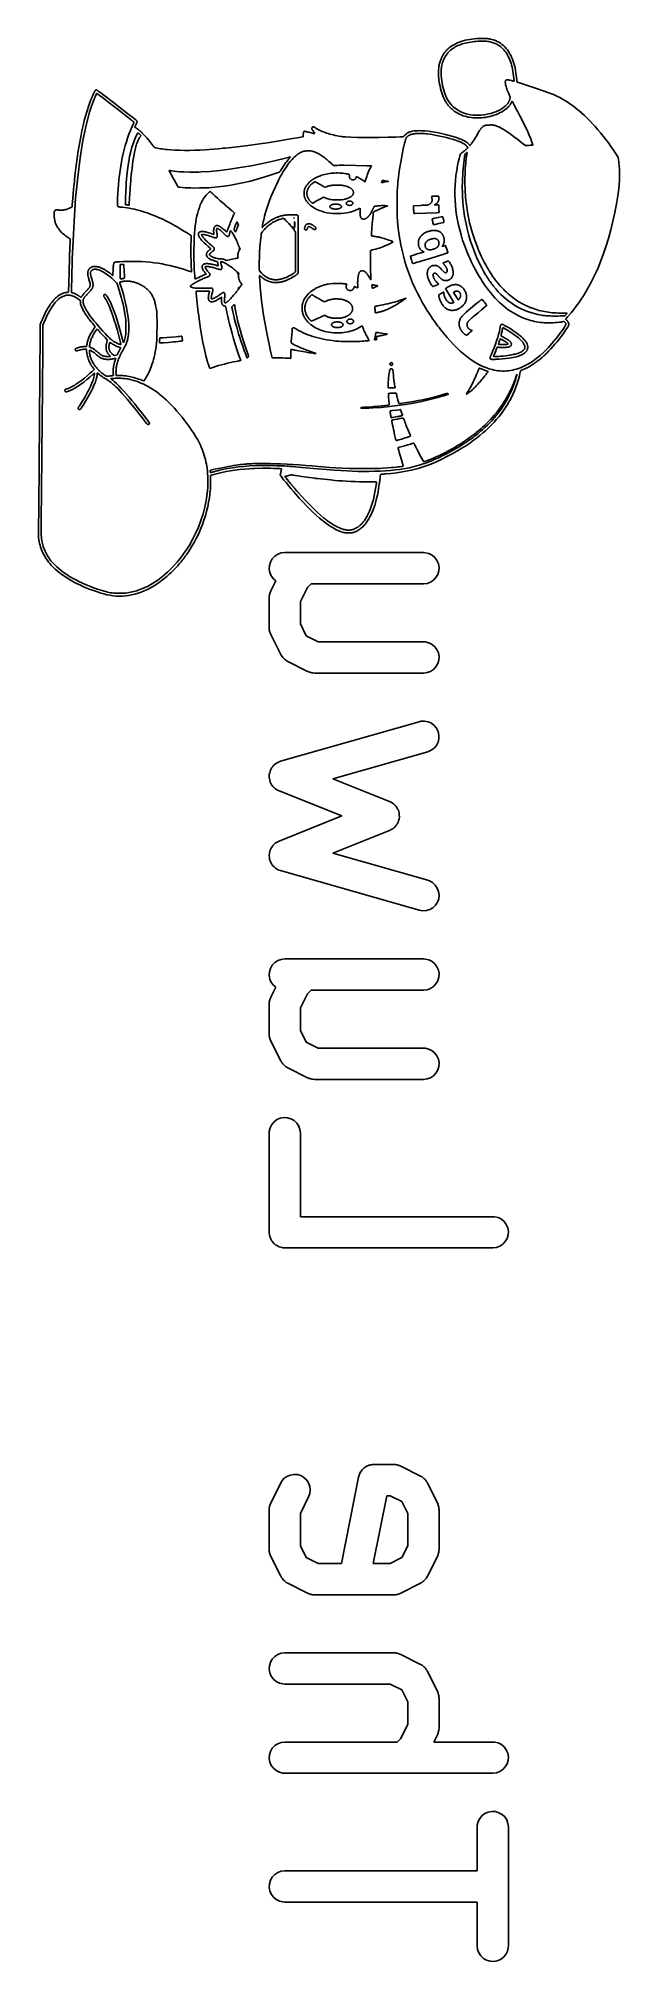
# Model space of a CAD drawing. Extents: x 67.7 to 95.6, y -145.3 to -52.9.
import ezdxf

# ---------------------------------------------------------------- set-up
doc = ezdxf.new("R2010")
doc.units = 0
doc.layers.add('BLACK', color=7, linetype='CONTINUOUS')

msp = doc.modelspace()

# ---------------------------------------------------------------- linework, layer by layer
at = {"layer": 'BLACK', "linetype": 'CONTINUOUS'}
for p, q in [((87.1773, -53.5961), (87.1949, -53.572)), ((87.1949, -53.572), (87.195, -53.572)), ((87.195, -53.5719), (87.2036, -53.5607)), ((87.195, -53.572), (87.195, -53.5719)), ((87.2036, -53.5606), (87.2122, -53.5497)), ((87.2036, -53.5607), (87.2036, -53.5606)), ((87.2036, -53.5607), (87.2036, -53.5607)), ((87.2122, -53.5497), (87.2123, -53.5497)), ((87.2123, -53.5497), (87.2211, -53.539)), ((87.2123, -53.5497), (87.2123, -53.5497)), ((87.2211, -53.5389), (87.2302, -53.5282)), ((87.2211, -53.539), (87.2211, -53.5389)), ((87.2211, -53.539), (87.2211, -53.539)), ((87.2302, -53.5282), (87.2302, -53.5282)), ((87.2302, -53.5282), (87.2303, -53.5282)), ((87.2303, -53.5282), (87.2499, -53.5062)), ((87.2499, -53.5061), (87.2723, -53.4823)), ((87.2499, -53.5062), (87.2499, -53.5061)), ((87.2499, -53.5061), (87.2499, -53.5061)), ((87.2723, -53.4822), (87.2985, -53.4552)), ((87.2723, -53.4823), (87.2723, -53.4822)), ((87.2723, -53.4822), (87.2723, -53.4822)), ((87.2985, -53.4551), (87.3219, -53.4317)), ((87.2985, -53.4552), (87.2985, -53.4551)), ((87.2985, -53.4552), (87.2985, -53.4552)), ((87.3219, -53.4317), (87.322, -53.4317)), ((87.322, -53.4316), (87.3455, -53.409)), ((87.322, -53.4317), (87.322, -53.4316)), ((87.3455, -53.409), (87.3456, -53.4089)), ((87.3455, -53.409), (87.3455, -53.409)), ((87.3456, -53.4089), (87.3692, -53.3871)), ((87.3934, -53.542), (87.3527, -53.5856)), ((87.3692, -53.3871), (87.3693, -53.387)), ((87.3693, -53.387), (87.3932, -53.3659)), ((87.3693, -53.387), (87.3693, -53.387)), ((87.3932, -53.3659), (87.3933, -53.3658)), ((87.3933, -53.3658), (87.4175, -53.3453)), ((87.3933, -53.3658), (87.3933, -53.3658)), ((87.4363, -53.5005), (87.3934, -53.542)), ((87.4175, -53.3453), (87.4176, -53.3453)), ((87.4176, -53.3453), (87.4422, -53.3254)), ((87.4176, -53.3453), (87.4176, -53.3453)), ((87.4814, -53.4611), (87.4363, -53.5005)), ((87.4422, -53.3254), (87.4423, -53.3254)), ((87.4423, -53.3254), (87.4673, -53.3061)), ((87.4423, -53.3254), (87.4423, -53.3254)), ((87.4673, -53.3061), (87.4674, -53.3061)), ((87.4674, -53.3061), (87.493, -53.2874)), ((87.4674, -53.3061), (87.4674, -53.3061)), ((87.5338, -53.4195), (87.4814, -53.4611)), ((87.493, -53.2873), (87.5191, -53.2691)), ((87.493, -53.2874), (87.493, -53.2873)), ((87.493, -53.2874), (87.493, -53.2874)), ((87.5191, -53.2691), (87.5192, -53.2691)), ((87.5192, -53.2691), (87.5459, -53.2513)), ((87.5192, -53.2691), (87.5192, -53.2691)), ((87.5883, -53.3802), (87.5338, -53.4195)), ((87.5459, -53.2513), (87.546, -53.2513)), ((87.546, -53.2513), (87.5734, -53.2339)), ((87.546, -53.2513), (87.546, -53.2513)), ((87.5734, -53.2339), (87.5735, -53.2339)), ((87.5735, -53.2339), (87.6017, -53.2169)), ((87.5735, -53.2339), (87.5735, -53.2339)), ((87.6449, -53.3431), (87.5883, -53.3802)), ((87.6017, -53.2168), (87.6307, -53.2002)), ((87.6017, -53.2169), (87.6017, -53.2168)), ((87.6017, -53.2169), (87.6017, -53.2169)), ((87.6307, -53.2002), (87.6308, -53.2002)), ((87.6308, -53.2001), (87.6606, -53.1837)), ((87.6308, -53.2002), (87.6308, -53.2001)), ((87.7038, -53.3081), (87.6449, -53.3431)), ((87.6606, -53.1837), (87.6607, -53.1837)), ((87.6607, -53.1837), (87.6915, -53.1675)), ((87.6607, -53.1837), (87.6607, -53.1837)), ((87.6915, -53.1675), (87.6915, -53.1675)), ((87.6915, -53.1675), (87.6916, -53.1675)), ((87.6916, -53.1675), (87.7234, -53.1515)), ((87.765, -53.2753), (87.7038, -53.3081)), ((87.7234, -53.1514), (87.77, -53.1289)), ((87.7234, -53.1515), (87.7234, -53.1514)), ((87.7234, -53.1515), (87.7234, -53.1515)), ((87.8286, -53.2446), (87.765, -53.2753)), ((87.77, -53.1289), (87.7701, -53.1289)), ((87.7701, -53.1289), (87.8129, -53.1091)), ((87.7701, -53.1289), (87.7701, -53.1289)), ((87.8129, -53.1091), (87.813, -53.1091)), ((87.813, -53.1091), (87.8536, -53.0916)), ((87.813, -53.1091), (87.813, -53.1091)), ((87.8948, -53.2159), (87.8286, -53.2446)), ((87.8536, -53.0916), (87.8537, -53.0916)), ((87.8537, -53.0916), (87.8538, -53.0915)), ((87.8538, -53.0915), (87.894, -53.0756)), ((87.894, -53.0756), (87.8941, -53.0755)), ((87.894, -53.0756), (87.894, -53.0756)), ((87.8941, -53.0755), (87.9355, -53.0604)), ((87.9636, -53.1893), (87.8948, -53.2159)), ((87.9355, -53.0604), (87.9356, -53.0604)), ((87.9356, -53.0604), (87.98, -53.0456)), ((87.9356, -53.0604), (87.9356, -53.0604)), ((88.0351, -53.1647), (87.9636, -53.1893)), ((87.98, -53.0456), (87.9801, -53.0456)), ((87.9801, -53.0456), (88.0291, -53.0304)), ((87.9801, -53.0456), (87.9801, -53.0456)), ((88.0291, -53.0304), (88.0291, -53.0304)), ((88.0291, -53.0304), (88.0292, -53.0304)), ((88.0292, -53.0304), (88.0845, -53.0142)), ((88.1094, -53.142), (88.0351, -53.1647)), ((88.0845, -53.0142), (88.0845, -53.0142)), ((88.0845, -53.0142), (88.0846, -53.0142)), ((88.0846, -53.0142), (88.1866, -52.987)), ((88.1865, -53.1213), (88.1094, -53.142)), ((88.2667, -53.1025), (88.1865, -53.1213)), ((88.1866, -52.987), (88.1866, -52.987)), ((88.1866, -52.987), (88.1867, -52.987)), ((88.1867, -52.987), (88.2904, -52.9637)), ((88.3498, -53.0856), (88.2667, -53.1025)), ((88.2904, -52.9637), (88.2905, -52.9636)), ((88.2904, -52.9637), (88.2904, -52.9637)), ((88.2905, -52.9636), (88.3964, -52.944)), ((88.4361, -53.0705), (88.3498, -53.0856)), ((88.3964, -52.944), (88.3964, -52.944)), ((88.3964, -52.944), (88.3965, -52.944)), ((88.3965, -52.944), (88.505, -52.928)), ((88.5256, -53.0573), (88.4361, -53.0705)), ((88.505, -52.928), (88.5051, -52.928)), ((88.5051, -52.928), (88.5052, -52.928)), ((88.5052, -52.928), (88.6168, -52.9156)), ((88.6185, -53.0458), (88.5256, -53.0573)), ((88.6168, -52.9156), (88.6169, -52.9156)), ((88.6169, -52.9156), (88.7322, -52.9068)), ((88.6169, -52.9156), (88.6169, -52.9156)), ((88.698, -53.0384), (88.6185, -53.0458)), ((88.7853, -53.0329), (88.698, -53.0384)), ((88.7322, -52.9068), (88.7323, -52.9068)), ((88.7323, -52.9068), (88.8517, -52.9014)), ((88.7323, -52.9068), (88.7323, -52.9068)), ((88.8767, -53.0293), (88.7853, -53.0329)), ((88.8517, -52.9014), (88.8518, -52.9014)), ((88.8518, -52.9014), (88.8519, -52.9014)), ((88.8519, -52.9014), (88.9759, -52.8994)), ((88.9685, -53.0276), (88.8767, -53.0293)), ((89.0571, -53.0279), (88.9685, -53.0276)), ((88.9759, -52.8994), (88.9759, -52.8994)), ((88.9759, -52.8994), (88.9759, -52.8994)), ((88.9759, -52.8994), (89.0606, -52.8996)), ((89.1387, -53.0303), (89.0571, -53.0279)), ((89.0606, -52.8996), (89.0606, -52.8996)), ((89.0606, -52.8996), (89.0606, -52.8996)), ((89.0606, -52.8996), (89.1316, -52.9008)), ((89.1316, -52.9008), (89.1316, -52.9008)), ((89.1316, -52.9008), (89.1317, -52.9008)), ((89.1317, -52.9008), (89.1923, -52.9033)), ((89.2098, -53.0346), (89.1387, -53.0303)), ((89.1923, -52.9033), (89.1924, -52.9033)), ((89.1924, -52.9033), (89.1924, -52.9033)), ((89.1924, -52.9033), (89.2199, -52.9051)), ((89.2668, -53.041), (89.2098, -53.0346)), ((89.2199, -52.9051), (89.2199, -52.9052)), ((89.2199, -52.9052), (89.22, -52.9051)), ((89.22, -52.9051), (89.246, -52.9074)), ((89.246, -52.9074), (89.2461, -52.9075)), ((89.2461, -52.9075), (89.2461, -52.9074)), ((89.2461, -52.9074), (89.2713, -52.9102)), ((89.3223, -53.0504), (89.2668, -53.041)), ((89.2713, -52.9102), (89.2713, -52.9103)), ((89.2713, -52.9103), (89.2713, -52.9102)), ((89.2713, -52.9102), (89.2959, -52.9136)), ((89.2959, -52.9136), (89.296, -52.9136)), ((89.296, -52.9136), (89.296, -52.9136)), ((89.296, -52.9136), (89.3204, -52.9175)), ((89.3204, -52.9175), (89.3205, -52.9175)), ((89.3205, -52.9175), (89.3205, -52.9175)), ((89.3205, -52.9175), (89.3452, -52.922)), ((89.3762, -53.0613), (89.3223, -53.0504)), ((89.3452, -52.922), (89.3452, -52.922)), ((89.3452, -52.922), (89.3453, -52.922)), ((89.3453, -52.922), (89.3971, -52.933)), ((89.4284, -53.0738), (89.3762, -53.0613)), ((89.3971, -52.933), (89.3971, -52.933)), ((89.3971, -52.933), (89.3972, -52.933)), ((89.3972, -52.933), (89.4549, -52.9469)), ((89.4791, -53.0878), (89.4284, -53.0738)), ((89.4549, -52.9469), (89.4549, -52.947)), ((89.4549, -52.947), (89.455, -52.947)), ((89.455, -52.947), (89.5458, -52.9729)), ((89.5282, -53.1035), (89.4791, -53.0878)), ((89.5758, -53.1208), (89.5282, -53.1035)), ((89.5458, -52.9729), (89.5459, -52.9729)), ((89.5459, -52.9729), (89.5461, -52.9729)), ((89.5461, -52.9729), (89.6334, -53.0042)), ((89.622, -53.1398), (89.5758, -53.1208)), ((89.6669, -53.1605), (89.622, -53.1398)), ((89.6334, -53.0042), (89.6335, -53.0043)), ((89.6335, -53.0043), (89.6337, -53.0043)), ((89.6337, -53.0043), (89.7175, -53.0409)), ((89.7105, -53.1829), (89.6669, -53.1605)), ((89.753, -53.2071), (89.7105, -53.1829)), ((89.7175, -53.0409), (89.7176, -53.041)), ((89.7176, -53.041), (89.7178, -53.041)), ((89.7178, -53.041), (89.7982, -53.083)), ((89.7943, -53.2332), (89.753, -53.2071)), ((89.8346, -53.261), (89.7943, -53.2332)), ((89.7982, -53.083), (89.7983, -53.0831)), ((89.7983, -53.0831), (89.7984, -53.0832)), ((89.7984, -53.0832), (89.8753, -53.1305)), ((89.8739, -53.2908), (89.8346, -53.261)), ((89.9123, -53.3225), (89.8739, -53.2908)), ((89.8753, -53.1305), (89.8754, -53.1306)), ((89.8754, -53.1306), (89.8756, -53.1307)), ((89.8756, -53.1307), (89.949, -53.1834)), ((89.9498, -53.3561), (89.9123, -53.3225)), ((89.949, -53.1834), (89.9491, -53.1835)), ((89.9491, -53.1835), (89.9492, -53.1835)), ((89.9492, -53.1835), (90.0192, -53.2416)), ((89.9866, -53.3917), (89.9498, -53.3561)), ((90.0373, -53.4457), (89.9866, -53.3917)), ((90.0192, -53.2416), (90.0193, -53.2417)), ((90.0193, -53.2417), (90.0194, -53.2418)), ((90.0194, -53.2418), (90.0859, -53.3052)), ((90.0856, -53.5032), (90.0373, -53.4457)), ((90.1313, -53.5641), (90.0856, -53.5032)), ((90.0859, -53.3052), (90.0859, -53.3053)), ((90.0859, -53.3053), (90.0861, -53.3054)), ((90.0861, -53.3054), (90.1491, -53.3741)), ((90.1747, -53.6285), (90.1313, -53.5641)), ((90.1491, -53.3741), (90.1491, -53.3743)), ((90.1491, -53.3743), (90.1492, -53.3743)), ((90.1492, -53.3743), (90.2087, -53.4484)), ((90.2087, -53.4484), (90.2088, -53.4486)), ((90.2088, -53.4486), (90.2089, -53.4486)), ((90.2089, -53.4486), (90.2649, -53.5281)), ((90.2649, -53.5281), (90.265, -53.5282)), ((90.265, -53.5282), (90.2651, -53.5283)), ((90.2651, -53.5283), (90.3176, -53.6131)), ((86.8957, -54.5537), (86.8962, -54.4706)), ((86.8962, -54.4705), (86.8993, -54.3941)), ((86.8962, -54.4706), (86.8962, -54.4705)), ((86.8962, -54.4705), (86.8962, -54.4705)), ((86.8993, -54.3939), (86.9051, -54.3265)), ((86.8993, -54.394), (86.8993, -54.3939)), ((86.8993, -54.3941), (86.8993, -54.394)), ((86.9051, -54.3264), (86.9112, -54.2791)), ((86.9051, -54.3265), (86.9051, -54.3264)), ((86.9051, -54.3265), (86.9051, -54.3265)), ((86.9112, -54.279), (86.9184, -54.2322)), ((86.9112, -54.2791), (86.9112, -54.279)), ((86.9112, -54.279), (86.9112, -54.279)), ((86.9184, -54.2322), (86.9185, -54.2322)), ((86.9185, -54.2321), (86.9269, -54.186)), ((86.9185, -54.2322), (86.9185, -54.2321)), ((86.9269, -54.1859), (86.9365, -54.1404)), ((86.9269, -54.186), (86.9269, -54.1859)), ((86.9269, -54.186), (86.9269, -54.186)), ((86.9365, -54.1403), (86.9472, -54.0955)), ((86.9365, -54.1404), (86.9365, -54.1403)), ((86.9365, -54.1404), (86.9365, -54.1404)), ((86.9472, -54.0954), (86.959, -54.0512)), ((86.9472, -54.0955), (86.9472, -54.0954)), ((86.9472, -54.0954), (86.9472, -54.0954)), ((86.959, -54.0512), (86.9591, -54.0512)), ((86.9591, -54.0511), (86.972, -54.0077)), ((86.9591, -54.0512), (86.9591, -54.0511)), ((86.972, -54.0076), (86.9861, -53.965)), ((86.972, -54.0077), (86.972, -54.0076)), ((86.972, -54.0077), (86.972, -54.0077)), ((86.9861, -53.9649), (87.0012, -53.9231)), ((86.9861, -53.965), (86.9861, -53.9649)), ((86.9861, -53.965), (86.9861, -53.965)), ((87.0012, -53.923), (87.0174, -53.8821)), ((87.0012, -53.9231), (87.0012, -53.923)), ((87.0012, -53.9231), (87.0012, -53.9231)), ((87.0174, -53.8821), (87.0175, -53.882)), ((87.0175, -53.882), (87.0347, -53.8419)), ((87.0175, -53.882), (87.0175, -53.882)), ((87.0271, -54.4976), (87.0265, -54.5696)), ((87.0292, -54.4292), (87.0271, -54.4976)), ((87.0327, -54.3676), (87.0292, -54.4292)), ((87.0376, -54.3159), (87.0327, -54.3676)), ((87.0347, -53.8419), (87.0348, -53.8419)), ((87.0348, -53.8418), (87.0531, -53.8027)), ((87.0348, -53.8419), (87.0348, -53.8418)), ((87.0471, -54.2502), (87.0376, -54.3159)), ((87.0376, -54.3159), (87.0376, -54.3159)), ((87.0591, -54.1859), (87.0471, -54.2502)), ((87.0531, -53.8026), (87.0725, -53.7644)), ((87.0531, -53.8027), (87.0531, -53.8026)), ((87.0531, -53.8027), (87.0531, -53.8027)), ((87.0737, -54.123), (87.0591, -54.1859)), ((87.0725, -53.7643), (87.0929, -53.7272)), ((87.0725, -53.7644), (87.0725, -53.7643)), ((87.0725, -53.7644), (87.0725, -53.7644)), ((87.0908, -54.0616), (87.0737, -54.123)), ((87.1103, -54.0018), (87.0908, -54.0616)), ((87.0929, -53.7271), (87.1143, -53.691)), ((87.0929, -53.7272), (87.0929, -53.7271)), ((87.0929, -53.7271), (87.0929, -53.7271)), ((87.1323, -53.9436), (87.1103, -54.0018)), ((87.1143, -53.691), (87.1144, -53.6909)), ((87.1144, -53.6908), (87.1367, -53.6558)), ((87.1144, -53.6909), (87.1144, -53.6908)), ((87.1567, -53.8871), (87.1323, -53.9436)), ((87.1367, -53.6558), (87.1368, -53.6558)), ((87.1368, -53.6557), (87.1582, -53.6237)), ((87.1368, -53.6558), (87.1368, -53.6557)), ((87.1836, -53.8323), (87.1567, -53.8871)), ((87.1582, -53.6237), (87.1583, -53.6237)), ((87.1583, -53.6236), (87.1773, -53.5962)), ((87.1583, -53.6237), (87.1583, -53.6236)), ((87.1773, -53.5962), (87.1773, -53.5961)), ((87.1773, -53.5962), (87.1773, -53.5962)), ((87.2128, -53.7792), (87.1836, -53.8323)), ((87.2443, -53.728), (87.2128, -53.7792)), ((87.2781, -53.6786), (87.2443, -53.728)), ((87.3143, -53.6311), (87.2781, -53.6786)), ((87.3527, -53.5856), (87.3143, -53.6311)), ((90.2155, -53.6965), (90.1747, -53.6285)), ((90.2539, -53.768), (90.2155, -53.6965)), ((90.29, -53.8431), (90.2539, -53.768)), ((90.3236, -53.9219), (90.29, -53.8431)), ((90.3176, -53.6131), (90.3176, -53.6132)), ((90.3176, -53.6132), (90.3177, -53.6133)), ((90.3177, -53.6133), (90.3668, -53.7034)), ((90.3548, -54.0044), (90.3236, -53.9219)), ((90.3836, -54.0906), (90.3548, -54.0044)), ((90.3668, -53.7034), (90.3668, -53.7036)), ((90.3668, -53.7036), (90.3669, -53.7036)), ((90.3669, -53.7036), (90.4124, -53.7991)), ((90.4101, -54.1806), (90.3836, -54.0906)), ((90.4342, -54.2743), (90.4101, -54.1806)), ((90.4124, -53.7991), (90.4124, -53.7992)), ((90.4124, -53.7992), (90.4125, -53.7993)), ((90.4125, -53.7993), (90.4546, -53.9001)), ((90.4559, -54.3719), (90.4342, -54.2743)), ((90.4546, -53.9001), (90.4546, -53.9002)), ((90.4546, -53.9002), (90.4547, -53.9003)), ((90.4547, -53.9003), (90.4932, -54.0065)), ((90.4754, -54.4734), (90.4559, -54.3719)), ((90.4925, -54.5787), (90.4754, -54.4734)), ((90.4932, -54.0065), (90.4932, -54.0066)), ((90.4932, -54.0066), (90.4933, -54.0067)), ((90.4933, -54.0067), (90.5225, -54.1004)), ((90.5225, -54.1004), (90.5225, -54.1004)), ((90.5225, -54.1004), (90.5225, -54.1005)), ((90.5225, -54.1005), (90.5501, -54.2038)), ((90.5501, -54.2038), (90.5501, -54.2039)), ((90.5501, -54.2039), (90.5502, -54.2039)), ((90.5502, -54.2039), (90.5758, -54.3144)), ((90.5758, -54.3144), (90.5758, -54.3145)), ((90.5758, -54.3145), (90.5758, -54.3146)), ((90.5758, -54.3146), (90.5989, -54.4298)), ((90.5989, -54.4298), (90.5989, -54.4299)), ((90.5989, -54.4299), (90.599, -54.4299)), ((90.599, -54.4299), (90.6192, -54.5475)), ((70.3721, -55.4366), (70.3766, -55.4289)), ((70.3766, -55.4289), (70.3808, -55.4218)), ((70.3766, -55.4289), (70.3766, -55.4289)), ((70.3766, -55.4289), (70.3766, -55.4289)), ((70.3808, -55.4217), (70.3849, -55.4151)), ((70.3808, -55.4218), (70.3808, -55.4217)), ((70.3808, -55.4217), (70.3808, -55.4217)), ((70.3849, -55.4151), (70.3888, -55.4091)), ((70.3849, -55.4151), (70.3849, -55.4151)), ((70.3849, -55.4151), (70.3849, -55.4151)), ((70.3888, -55.409), (70.3925, -55.4035)), ((70.3888, -55.4091), (70.3888, -55.409)), ((70.3888, -55.409), (70.3888, -55.409)), ((70.3925, -55.4035), (70.3926, -55.4035)), ((70.3926, -55.4034), (70.3962, -55.3985)), ((70.3926, -55.4035), (70.3926, -55.4034)), ((70.3962, -55.3985), (70.3963, -55.3984)), ((70.3962, -55.3985), (70.3962, -55.3985)), ((70.3963, -55.3984), (70.3997, -55.3939)), ((70.3997, -55.3939), (70.3998, -55.3939)), ((70.3998, -55.3938), (70.4032, -55.3898)), ((70.3998, -55.3939), (70.3998, -55.3938)), ((70.4032, -55.3898), (70.4033, -55.3898)), ((70.4033, -55.3897), (70.4066, -55.3862)), ((70.4033, -55.3898), (70.4033, -55.3897)), ((70.4066, -55.3862), (70.4068, -55.3861)), ((70.4068, -55.386), (70.41, -55.3829)), ((70.4068, -55.3861), (70.4068, -55.386)), ((70.41, -55.3829), (70.4102, -55.3829)), ((70.4102, -55.3827), (70.4134, -55.3801)), ((70.4102, -55.3829), (70.4102, -55.3827)), ((70.4134, -55.3801), (70.4136, -55.38)), ((70.4136, -55.38), (70.4137, -55.3799)), ((70.4137, -55.3799), (70.4168, -55.3776)), ((70.4168, -55.3776), (70.417, -55.3776)), ((70.417, -55.3776), (70.4171, -55.3775)), ((70.4171, -55.3775), (70.4202, -55.3756)), ((70.4202, -55.3756), (70.4204, -55.3756)), ((70.4204, -55.3756), (70.4206, -55.3754)), ((70.4206, -55.3754), (70.4237, -55.3739)), ((70.4237, -55.3739), (70.4239, -55.3739)), ((70.4239, -55.3739), (70.4241, -55.3737)), ((70.4241, -55.3737), (70.4273, -55.3726)), ((70.4273, -55.3726), (70.4275, -55.3726)), ((70.4275, -55.3726), (70.4276, -55.3724)), ((70.4276, -55.3724), (70.4308, -55.3716)), ((70.4308, -55.3716), (70.431, -55.3716)), ((70.431, -55.3716), (70.4312, -55.3715)), ((70.4312, -55.3715), (70.4345, -55.3709)), ((70.4345, -55.3709), (70.4347, -55.371)), ((70.4347, -55.371), (70.4348, -55.3709)), ((70.4348, -55.3709), (70.4382, -55.3706)), ((70.4382, -55.3706), (70.4384, -55.3707)), ((70.4384, -55.3707), (70.4385, -55.3706)), ((70.4385, -55.3706), (70.442, -55.3706)), ((70.442, -55.3706), (70.4421, -55.3706)), ((70.4421, -55.3706), (70.4423, -55.3706)), ((70.4423, -55.3706), (70.4458, -55.3708)), ((70.4458, -55.3708), (70.4459, -55.3709)), ((70.4459, -55.3709), (70.4461, -55.3708)), ((70.4461, -55.3708), (70.4498, -55.3713)), ((70.4498, -55.3713), (70.4498, -55.3713)), ((70.4498, -55.3713), (70.4499, -55.3713)), ((70.4499, -55.3713), (70.4538, -55.372)), ((70.4538, -55.372), (70.4539, -55.372)), ((70.4539, -55.372), (70.4539, -55.372)), ((70.4539, -55.372), (70.458, -55.3728)), ((70.458, -55.3728), (70.458, -55.3729)), ((70.458, -55.3729), (70.4581, -55.3729)), ((70.4581, -55.3729), (70.4623, -55.3739)), ((70.4623, -55.3739), (70.4625, -55.374)), ((70.4625, -55.374), (70.4628, -55.374)), ((70.4628, -55.374), (70.4654, -55.375)), ((70.4654, -55.375), (70.4656, -55.3752)), ((70.4656, -55.3752), (70.4659, -55.3752)), ((70.4659, -55.3752), (70.4698, -55.3773)), ((70.4698, -55.3773), (70.4699, -55.3774)), ((70.4699, -55.3774), (70.47, -55.3774)), ((70.47, -55.3774), (70.4814, -55.3843)), ((70.4814, -55.3843), (70.4815, -55.3844)), ((70.4815, -55.3844), (70.4816, -55.3844)), ((70.4816, -55.3844), (70.4971, -55.3947)), ((70.4971, -55.3947), (70.4972, -55.3947)), ((70.4972, -55.3947), (70.4972, -55.3947)), ((70.4972, -55.3947), (70.5163, -55.4079)), ((70.5163, -55.4079), (70.5163, -55.408)), ((70.5163, -55.408), (70.5163, -55.408)), ((70.5163, -55.408), (70.5384, -55.4237)), ((70.5384, -55.4237), (70.5384, -55.4237)), ((70.5384, -55.4237), (70.5384, -55.4237)), ((70.5384, -55.4237), (70.5627, -55.4415)), ((86.8957, -54.5538), (86.8957, -54.5537)), ((86.8977, -54.6414), (86.8957, -54.5538)), ((86.8957, -54.5538), (86.8957, -54.5538)), ((86.8977, -54.6415), (86.8978, -54.6414)), ((86.8978, -54.6414), (86.8977, -54.6414)), ((86.9022, -54.7311), (86.8977, -54.6415)), ((86.9022, -54.7312), (86.9022, -54.7311)), ((86.9022, -54.7311), (86.9022, -54.7311)), ((86.909, -54.8206), (86.9022, -54.7312)), ((86.909, -54.8207), (86.9091, -54.8206)), ((86.9091, -54.8206), (86.909, -54.8206)), ((86.9181, -54.9075), (86.909, -54.8207)), ((86.9181, -54.9076), (86.9182, -54.9075)), ((86.9182, -54.9075), (86.9181, -54.9075)), ((86.9294, -54.9895), (86.9181, -54.9076)), ((86.9294, -54.9896), (86.9294, -54.9895)), ((86.9294, -54.9897), (86.9294, -54.9896)), ((86.947, -55.0892), (86.9294, -54.9897)), ((86.9471, -55.0893), (86.947, -55.0892)), ((86.9693, -55.1944), (86.947, -55.0893)), ((86.947, -55.0893), (86.9471, -55.0893)), ((86.9693, -55.1945), (86.9693, -55.1944)), ((86.9693, -55.1944), (86.9693, -55.1944)), ((86.9954, -55.302), (86.9693, -55.1945)), ((86.9954, -55.3021), (86.9954, -55.302)), ((86.9954, -55.302), (86.9954, -55.302)), ((87.0244, -55.409), (86.9954, -55.3021)), ((87.0245, -55.4091), (87.0244, -55.409)), ((87.0555, -55.5124), (87.0245, -55.4091)), ((87.0245, -55.4091), (87.0245, -55.4091)), ((87.0265, -54.5696), (87.0273, -54.6418)), ((87.0273, -54.6418), (87.0296, -54.7111)), ((87.0296, -54.7111), (87.0332, -54.7742)), ((87.0332, -54.7742), (87.0383, -54.8278)), ((87.0383, -54.8278), (87.0536, -54.9378)), ((87.0536, -54.9378), (87.0734, -55.051)), ((87.0734, -55.051), (87.0969, -55.1654)), ((87.0969, -55.1654), (87.1236, -55.2783)), ((87.1236, -55.2783), (87.1529, -55.3877)), ((87.1529, -55.3877), (87.1843, -55.4911)), ((90.1091, -55.0129), (90.1093, -54.9981)), ((90.1091, -55.013), (90.1091, -55.0129)), ((90.1091, -55.0131), (90.1091, -55.013)), ((90.1096, -55.0288), (90.1091, -55.0131)), ((90.1093, -54.9979), (90.1102, -54.984)), ((90.1093, -54.998), (90.1093, -54.9979)), ((90.1093, -54.9981), (90.1093, -54.998)), ((90.1096, -55.0289), (90.1096, -55.0288)), ((90.1096, -55.029), (90.1096, -55.0289)), ((90.1108, -55.0456), (90.1096, -55.029)), ((90.1102, -54.9837), (90.1119, -54.9706)), ((90.1103, -54.9838), (90.1102, -54.9837)), ((90.1102, -54.984), (90.1103, -54.9838)), ((90.1109, -55.0457), (90.1108, -55.0456)), ((90.1108, -55.0458), (90.1109, -55.0457)), ((90.1128, -55.0633), (90.1108, -55.0458)), ((90.1119, -54.9704), (90.1143, -54.9582)), ((90.112, -54.9705), (90.1119, -54.9704)), ((90.1119, -54.9706), (90.112, -54.9705)), ((90.1129, -55.0634), (90.1128, -55.0633)), ((90.1128, -55.0635), (90.1129, -55.0634)), ((90.1155, -55.0819), (90.1128, -55.0635)), ((90.1143, -54.9582), (90.1144, -54.958)), ((90.1144, -54.9579), (90.1174, -54.9465)), ((90.1144, -54.958), (90.1144, -54.9579)), ((90.1156, -55.082), (90.1155, -55.0819)), ((90.1156, -55.0821), (90.1156, -55.082)), ((90.1232, -55.1219), (90.1156, -55.0821)), ((90.1174, -54.9465), (90.1175, -54.9464)), ((90.1175, -54.9462), (90.1213, -54.9356)), ((90.1175, -54.9464), (90.1175, -54.9462)), ((90.1213, -54.9356), (90.1215, -54.9355)), ((90.1215, -54.9353), (90.126, -54.9256)), ((90.1215, -54.9355), (90.1215, -54.9353)), ((90.1233, -55.122), (90.1232, -55.1219)), ((90.1232, -55.1221), (90.1233, -55.122)), ((90.1338, -55.1658), (90.1232, -55.1221)), ((90.126, -54.9256), (90.1261, -54.9255)), ((90.1261, -54.9253), (90.1313, -54.9163)), ((90.1261, -54.9255), (90.1261, -54.9253)), ((90.1313, -54.9163), (90.1315, -54.9162)), ((90.1315, -54.9162), (90.1316, -54.916)), ((90.1316, -54.916), (90.1375, -54.9079)), ((90.1339, -55.1658), (90.1338, -55.1658)), ((90.1339, -55.1659), (90.1339, -55.1658)), ((90.1474, -55.2136), (90.1339, -55.1659)), ((90.1375, -54.9079), (90.1377, -54.9078)), ((90.1377, -54.9075), (90.1444, -54.9002)), ((90.1377, -54.9078), (90.1377, -54.9075)), ((90.1444, -54.9002), (90.1445, -54.9001)), ((90.1445, -54.9), (90.1479, -54.8967)), ((90.1445, -54.9001), (90.1445, -54.9)), ((90.1475, -55.2136), (90.1474, -55.2136)), ((90.1475, -55.2137), (90.1475, -55.2136)), ((90.1641, -55.2654), (90.1475, -55.2137)), ((90.1479, -54.8967), (90.148, -54.8966)), ((90.1479, -54.8967), (90.1479, -54.8967)), ((90.148, -54.8966), (90.1511, -54.8937)), ((90.1511, -54.8937), (90.1512, -54.8937)), ((90.1512, -54.8936), (90.1542, -54.8911)), ((90.1512, -54.8937), (90.1512, -54.8936)), ((90.1542, -54.8911), (90.1543, -54.891)), ((90.1543, -54.891), (90.1544, -54.8909)), ((90.1544, -54.8909), (90.1573, -54.8887)), ((90.1573, -54.8887), (90.1575, -54.8887)), ((90.1575, -54.8887), (90.1576, -54.8885)), ((90.1576, -54.8885), (90.1605, -54.8867)), ((90.1605, -54.8867), (90.1607, -54.8867)), ((90.1607, -54.8867), (90.1609, -54.8865)), ((90.1609, -54.8865), (90.1639, -54.8851)), ((90.1639, -54.8851), (90.1642, -54.885)), ((90.1641, -55.2655), (90.1641, -55.2654)), ((90.1837, -55.3214), (90.1641, -55.2655)), ((90.1641, -55.2655), (90.1641, -55.2655)), ((90.1642, -54.885), (90.1643, -54.8849)), ((90.1643, -54.8849), (90.1676, -54.8837)), ((90.1676, -54.8837), (90.1678, -54.8837)), ((90.1678, -54.8837), (90.168, -54.8836)), ((90.168, -54.8836), (90.1715, -54.8827)), ((90.1715, -54.8827), (90.1717, -54.8828)), ((90.1717, -54.8828), (90.1718, -54.8827)), ((90.1718, -54.8827), (90.1757, -54.8821)), ((90.1757, -54.8821), (90.1759, -54.8821)), ((90.1759, -54.8821), (90.176, -54.8821)), ((90.176, -54.8821), (90.1804, -54.8817)), ((90.1804, -54.8817), (90.1805, -54.8818)), ((90.1805, -54.8818), (90.1806, -54.8817)), ((90.1806, -54.8817), (90.1855, -54.8817)), ((90.1837, -55.3215), (90.1837, -55.3214)), ((90.2064, -55.3817), (90.1837, -55.3215)), ((90.1837, -55.3215), (90.1837, -55.3215)), ((90.1855, -54.8817), (90.1856, -54.8817)), ((90.1856, -54.8817), (90.1856, -54.8817)), ((90.1856, -54.8817), (90.1912, -54.8818)), ((90.1912, -54.8818), (90.1912, -54.8818)), ((90.1912, -54.8818), (90.1913, -54.8818)), ((90.1913, -54.8818), (90.1975, -54.8822)), ((90.1975, -54.8822), (90.1976, -54.8822)), ((90.1976, -54.8822), (90.1976, -54.8822)), ((90.1976, -54.8822), (90.2046, -54.8828)), ((90.2046, -54.8828), (90.2047, -54.8828)), ((90.2047, -54.8828), (90.2047, -54.8828)), ((90.2047, -54.8828), (90.2216, -54.8844)), ((90.2064, -55.3818), (90.2064, -55.3817)), ((90.2064, -55.3817), (90.2064, -55.3817)), ((90.2322, -55.4463), (90.2064, -55.3818)), ((90.2216, -54.8844), (90.2216, -54.8845)), ((90.2216, -54.8845), (90.2217, -54.8845)), ((90.2217, -54.8845), (90.235, -54.8862)), ((90.235, -54.8862), (90.2351, -54.8863)), ((90.2351, -54.8863), (90.2352, -54.8862)), ((90.2352, -54.8862), (90.2525, -54.8891)), ((90.2525, -54.8891), (90.2525, -54.8892)), ((90.2525, -54.8892), (90.2526, -54.8892)), ((90.2526, -54.8892), (90.2732, -54.893)), ((90.2732, -54.893), (90.2732, -54.893)), ((90.2732, -54.893), (90.2732, -54.893)), ((90.2732, -54.893), (90.2963, -54.8977)), ((90.2963, -54.8977), (90.2964, -54.8977)), ((90.2964, -54.8977), (90.2964, -54.8977)), ((90.2964, -54.8977), (90.3474, -54.9089)), ((90.3474, -54.9089), (90.3474, -54.909)), ((90.3474, -54.909), (90.3474, -54.909)), ((90.3474, -54.909), (90.3998, -54.9216)), ((90.3998, -54.9216), (90.3998, -54.9216)), ((90.3998, -54.9216), (90.3998, -54.9216)), ((90.3998, -54.9216), (90.4485, -54.9338)), ((90.4485, -54.9338), (90.4895, -54.9438)), ((90.4895, -54.9438), (90.4895, -54.9438)), ((90.4895, -54.9438), (90.5184, -54.9506)), ((90.5073, -54.688), (90.4925, -54.5787)), ((90.5207, -54.804), (90.5073, -54.688)), ((90.5073, -54.688), (90.5073, -54.688)), ((90.5184, -54.9506), (90.5269, -54.9524)), ((90.5252, -54.8501), (90.5207, -54.804)), ((90.5283, -54.8883), (90.5252, -54.8501)), ((90.5269, -54.9524), (90.5287, -54.9527)), ((90.53, -54.9181), (90.5283, -54.8883)), ((90.5287, -54.9527), (90.5291, -54.9516)), ((90.5291, -54.9516), (90.5298, -54.9467)), ((90.5298, -54.9467), (90.5302, -54.9394)), ((90.5302, -54.9394), (90.53, -54.9181)), ((90.6192, -54.5475), (90.6191, -54.5476)), ((90.6191, -54.5476), (90.6192, -54.5476)), ((90.6192, -54.5476), (90.636, -54.6651)), ((90.636, -54.6651), (90.636, -54.6652)), ((90.636, -54.6652), (90.636, -54.6652)), ((90.636, -54.6652), (90.6491, -54.7802)), ((90.6491, -54.7802), (90.649, -54.7803)), ((90.649, -54.7803), (90.6491, -54.7803)), ((90.6491, -54.7803), (90.6578, -54.8903)), ((90.6578, -54.8903), (90.6578, -54.8903)), ((90.6578, -54.8903), (90.6578, -54.8904)), ((90.6578, -54.8904), (90.6591, -54.9087)), ((90.6591, -54.9087), (90.6591, -54.9087)), ((90.6591, -54.9087), (90.6606, -54.9263)), ((90.6606, -54.9263), (90.6624, -54.9426)), ((90.6624, -54.9426), (90.6643, -54.9573)), ((90.6643, -54.9573), (90.6662, -54.97)), ((90.6662, -54.97), (90.6672, -54.9753)), ((90.6672, -54.9753), (90.6682, -54.98)), ((90.6682, -54.98), (90.6692, -54.984)), ((90.6692, -54.984), (90.6701, -54.987)), ((90.6701, -54.987), (90.6709, -54.9892)), ((90.6709, -54.9892), (90.6712, -54.9897)), ((90.6712, -54.9897), (90.6713, -54.9899)), ((90.6713, -54.9899), (90.6721, -54.9906)), ((90.6721, -54.9906), (90.6737, -54.9918)), ((90.6737, -54.9918), (90.6761, -54.9933)), ((90.6761, -54.9933), (90.6792, -54.9949)), ((90.6792, -54.9949), (90.6872, -54.9988)), ((90.6872, -54.9988), (90.6973, -55.003)), ((90.6973, -55.003), (90.709, -55.0075)), ((90.709, -55.0075), (90.722, -55.0122)), ((90.722, -55.0122), (90.736, -55.0168)), ((90.736, -55.0168), (90.7507, -55.0214)), ((90.7507, -55.0214), (90.7507, -55.0214)), ((90.7507, -55.0214), (90.7507, -55.0214)), ((90.7507, -55.0214), (91.0845, -55.1277)), ((91.0845, -55.1277), (91.0845, -55.1277)), ((91.0845, -55.1277), (91.0845, -55.1277)), ((91.0845, -55.1277), (91.56, -55.2864)), ((91.56, -55.2864), (91.56, -55.2865)), ((91.56, -55.2865), (91.56, -55.2865)), ((91.56, -55.2865), (92.0238, -55.4456)), ((69.9657, -56.4786), (70.0129, -56.3265)), ((70.0129, -56.3264), (70.0632, -56.1749)), ((70.0129, -56.3265), (70.0129, -56.3264)), ((70.0129, -56.3264), (70.0129, -56.3264)), ((70.0632, -56.1749), (70.1157, -56.0268)), ((70.0632, -56.1749), (70.0632, -56.1749)), ((70.0632, -56.1749), (70.0632, -56.1749)), ((70.1157, -56.0267), (70.1693, -55.8848)), ((70.1157, -56.0268), (70.1157, -56.0267)), ((70.1157, -56.0268), (70.1157, -56.0268)), ((70.2109, -56.1538), (70.1195, -56.4343)), ((70.1693, -55.8848), (70.1694, -55.8848)), ((70.1694, -55.8847), (70.2232, -55.7516)), ((70.1694, -55.8848), (70.1694, -55.8847)), ((70.3066, -55.8978), (70.2109, -56.1538)), ((70.2232, -55.7515), (70.2762, -55.6299)), ((70.2232, -55.7516), (70.2232, -55.7515)), ((70.2232, -55.7515), (70.2232, -55.7515)), ((70.2762, -55.6298), (70.2763, -55.6297)), ((70.2762, -55.6299), (70.2762, -55.6298)), ((70.2763, -55.6297), (70.3274, -55.5224)), ((70.339, -55.8182), (70.3066, -55.8978)), ((70.3274, -55.5224), (70.3275, -55.5223)), ((70.3275, -55.5223), (70.3404, -55.4967)), ((70.3275, -55.5223), (70.3275, -55.5223)), ((70.3686, -55.7474), (70.339, -55.8182)), ((70.339, -55.8182), (70.339, -55.8182)), ((70.3404, -55.4967), (70.3521, -55.474)), ((70.3404, -55.4967), (70.3404, -55.4967)), ((70.3404, -55.4967), (70.3404, -55.4967)), ((70.3521, -55.474), (70.3626, -55.4541)), ((70.3521, -55.474), (70.3521, -55.474)), ((70.3521, -55.474), (70.3521, -55.474)), ((70.3626, -55.454), (70.3721, -55.4367)), ((70.3626, -55.4541), (70.3626, -55.454)), ((70.3626, -55.454), (70.3626, -55.454)), ((70.3951, -55.6858), (70.3686, -55.7474)), ((70.3686, -55.7474), (70.3686, -55.7474)), ((70.3721, -55.4367), (70.3721, -55.4366)), ((70.3721, -55.4367), (70.3721, -55.4367)), ((70.4184, -55.6341), (70.3951, -55.6858)), ((70.4379, -55.593), (70.4184, -55.6341)), ((70.4536, -55.563), (70.4379, -55.593)), ((70.465, -55.5448), (70.4536, -55.563)), ((70.4685, -55.5409), (70.465, -55.5448)), ((70.4697, -55.5403), (70.4685, -55.5409)), ((70.4704, -55.5405), (70.4697, -55.5403)), ((70.4718, -55.541), (70.4704, -55.5405)), ((70.4736, -55.5418), (70.4718, -55.541)), ((70.4757, -55.5429), (70.4736, -55.5418)), ((70.4781, -55.5442), (70.4757, -55.5429)), ((70.4806, -55.5457), (70.4781, -55.5442)), ((70.4834, -55.5474), (70.4806, -55.5457)), ((70.4863, -55.5493), (70.4834, -55.5474)), ((70.4893, -55.5513), (70.4863, -55.5493)), ((70.4924, -55.5535), (70.4893, -55.5513)), ((70.4957, -55.5558), (70.4924, -55.5535)), ((70.4924, -55.5535), (70.4924, -55.5535)), ((70.499, -55.5582), (70.4957, -55.5558)), ((70.5024, -55.5608), (70.499, -55.5582)), ((70.499, -55.5582), (70.499, -55.5582)), ((70.5058, -55.5634), (70.5024, -55.5608)), ((70.5091, -55.5661), (70.5058, -55.5634)), ((70.5092, -55.5661), (70.5091, -55.5661)), ((70.5091, -55.5661), (70.5091, -55.5661)), ((70.5372, -55.5883), (70.5092, -55.5661)), ((70.5892, -55.6287), (70.5372, -55.5883)), ((70.5372, -55.5883), (70.5372, -55.5883)), ((70.5372, -55.5883), (70.5372, -55.5883)), ((70.5627, -55.4415), (70.5627, -55.4416)), ((70.5627, -55.4416), (70.5627, -55.4416)), ((70.5627, -55.4416), (70.5887, -55.461)), ((70.5887, -55.461), (70.5887, -55.461)), ((70.5887, -55.461), (70.5887, -55.461)), ((70.5887, -55.461), (70.6157, -55.4816)), ((70.7352, -55.7415), (70.5892, -55.6287)), ((70.5892, -55.6287), (70.5892, -55.6287)), ((70.5892, -55.6287), (70.5892, -55.6287)), ((70.6157, -55.4816), (70.6157, -55.4816)), ((70.6157, -55.4816), (70.6157, -55.4816)), ((70.6157, -55.4816), (70.8648, -55.6734)), ((71.1253, -56.0422), (70.7352, -55.7415)), ((70.7352, -55.7415), (70.7352, -55.7415)), ((70.7352, -55.7415), (70.7352, -55.7415)), ((70.8648, -55.6734), (70.8648, -55.6734)), ((70.8648, -55.6734), (71.267, -55.9834)), ((71.439, -56.2834), (71.1253, -56.0422)), ((71.1253, -56.0422), (71.1253, -56.0422)), ((71.1253, -56.0422), (71.1253, -56.0422)), ((71.267, -55.9834), (71.6531, -56.2809)), ((71.584, -56.3947), (71.439, -56.2834)), ((71.439, -56.2834), (71.439, -56.2834)), ((71.439, -56.2834), (71.439, -56.2834)), ((71.6531, -56.2809), (71.6531, -56.2809)), ((71.6531, -56.2809), (71.9649, -56.5209)), ((87.0556, -55.5125), (87.0555, -55.5124)), ((87.0556, -55.5126), (87.0556, -55.5125)), ((87.0878, -55.6093), (87.0556, -55.5126)), ((87.0879, -55.6093), (87.0878, -55.6093)), ((87.0879, -55.6094), (87.0879, -55.6093)), ((87.1205, -55.6964), (87.0879, -55.6094)), ((87.1205, -55.6965), (87.1205, -55.6964)), ((87.1205, -55.6966), (87.1205, -55.6965)), ((87.1526, -55.7709), (87.1205, -55.6966)), ((87.1527, -55.771), (87.1526, -55.7709)), ((87.1527, -55.7711), (87.1527, -55.771)), ((87.1832, -55.833), (87.1527, -55.7711)), ((87.1833, -55.8331), (87.1832, -55.833)), ((87.2159, -55.8931), (87.1833, -55.8331)), ((87.1833, -55.8331), (87.1833, -55.8331)), ((87.1843, -55.4911), (87.2172, -55.5864)), ((87.216, -55.8932), (87.2159, -55.8931)), ((87.2506, -55.9513), (87.216, -55.8932)), ((87.216, -55.8932), (87.216, -55.8932)), ((87.2172, -55.5864), (87.234, -55.6302)), ((87.234, -55.6302), (87.2509, -55.6711)), ((87.2507, -55.9513), (87.2506, -55.9513)), ((87.2507, -55.9514), (87.2507, -55.9513)), ((87.2873, -56.0075), (87.2507, -55.9514)), ((87.2509, -55.6711), (87.2896, -55.7544)), ((87.2874, -56.0076), (87.2873, -56.0075)), ((87.326, -56.0618), (87.2874, -56.0076)), ((87.2874, -56.0076), (87.2874, -56.0076)), ((87.2896, -55.7544), (87.3324, -55.8341)), ((87.3261, -56.0618), (87.326, -56.0618)), ((87.3261, -56.0619), (87.3261, -56.0618)), ((87.3667, -56.1141), (87.3261, -56.0619)), ((87.3324, -55.8341), (87.3791, -55.9102)), ((87.3668, -56.1141), (87.3667, -56.1141)), ((87.3668, -56.1142), (87.3668, -56.1141)), ((87.4093, -56.1643), (87.3668, -56.1142)), ((87.3791, -55.9102), (87.4297, -55.9826)), ((87.4094, -56.1644), (87.4093, -56.1643)), ((87.4094, -56.1645), (87.4094, -56.1644)), ((87.4539, -56.2126), (87.4094, -56.1645)), ((87.4297, -55.9826), (87.4842, -56.0512)), ((87.454, -56.2126), (87.4539, -56.2126)), ((87.454, -56.2127), (87.454, -56.2126)), ((87.5004, -56.2588), (87.454, -56.2127)), ((87.4842, -56.0512), (87.5423, -56.116)), ((87.5004, -56.2589), (87.5004, -56.2588)), ((87.5005, -56.259), (87.5004, -56.2589)), ((87.5488, -56.303), (87.5005, -56.259)), ((87.5423, -56.116), (87.6041, -56.1768)), ((87.5489, -56.3031), (87.5488, -56.303)), ((87.5488, -56.303), (87.5488, -56.303)), ((87.599, -56.3451), (87.5489, -56.3031)), ((87.5991, -56.3451), (87.599, -56.3451)), ((87.5992, -56.3452), (87.5991, -56.3451)), ((87.6512, -56.3851), (87.5992, -56.3452)), ((87.6041, -56.1768), (87.6695, -56.2338)), ((87.6695, -56.2338), (87.7384, -56.2868)), ((87.7384, -56.2868), (87.8108, -56.3357)), ((87.8108, -56.3357), (87.8865, -56.3805)), ((89.7577, -56.3736), (89.859, -56.3214)), ((89.859, -56.3214), (89.9533, -56.2643)), ((89.9533, -56.2643), (90.0399, -56.2024)), ((90.107, -56.3151), (90.0323, -56.3674)), ((90.0399, -56.2024), (90.1179, -56.1359)), ((90.1071, -56.315), (90.107, -56.3151)), ((90.1072, -56.315), (90.1071, -56.315)), ((90.1757, -56.2602), (90.1072, -56.315)), ((90.1179, -56.1359), (90.1398, -56.1151)), ((90.1398, -56.1151), (90.1601, -56.0948)), ((90.1601, -56.0948), (90.1789, -56.0751)), ((90.1758, -56.2601), (90.1757, -56.2602)), ((90.1759, -56.2601), (90.1758, -56.2601)), ((90.2378, -56.2032), (90.1759, -56.2601)), ((90.1789, -56.0751), (90.1963, -56.0556)), ((90.1963, -56.0556), (90.2123, -56.0364)), ((90.2123, -56.0364), (90.2271, -56.0172)), ((90.2271, -56.0172), (90.2408, -55.9979)), ((90.2322, -55.4464), (90.2322, -55.4463)), ((90.2322, -55.4463), (90.2322, -55.4463)), ((90.261, -55.5154), (90.2322, -55.4464)), ((90.2379, -56.2031), (90.2378, -56.2032)), ((90.2381, -56.203), (90.2379, -56.2031)), ((90.2929, -56.1442), (90.2381, -56.203)), ((90.2408, -55.9979), (90.2534, -55.9784)), ((90.2534, -55.9784), (90.265, -55.9585)), ((90.2611, -55.5154), (90.261, -55.5154)), ((90.293, -55.589), (90.2611, -55.5154)), ((90.2611, -55.5154), (90.2611, -55.5154)), ((90.265, -55.9585), (90.2758, -55.938)), ((90.2758, -55.938), (90.2859, -55.9169)), ((90.2859, -55.9169), (90.2952, -55.8949)), ((90.293, -56.1441), (90.2929, -56.1442)), ((90.293, -55.5891), (90.293, -55.589)), ((90.293, -55.589), (90.293, -55.589)), ((90.3488, -55.7155), (90.293, -55.5891)), ((90.2931, -56.144), (90.293, -56.1441)), ((90.3405, -56.0836), (90.2931, -56.144)), ((90.2952, -55.8949), (90.3039, -55.8719)), ((90.3039, -55.8719), (90.3122, -55.8478)), ((90.3122, -55.8478), (90.32, -55.8224)), ((90.32, -55.8224), (90.3275, -55.7955)), ((90.3275, -55.7955), (90.3488, -55.7155)), ((90.3275, -55.7955), (90.3275, -55.7955)), ((90.3407, -56.0833), (90.3405, -56.0834)), ((90.3405, -56.0834), (90.3405, -56.0836)), ((90.3802, -56.0214), (90.3407, -56.0833)), ((90.3804, -56.0211), (90.3802, -56.0212)), ((90.3802, -56.0212), (90.3802, -56.0214)), ((90.4115, -55.9581), (90.3804, -56.0211)), ((90.4116, -55.9579), (90.4115, -55.958)), ((90.4115, -55.958), (90.4115, -55.9581)), ((90.4202, -55.9381), (90.4116, -55.9579)), ((90.4279, -55.9212), (90.4202, -55.9381)), ((90.4311, -55.9145), (90.4279, -55.9212)), ((90.4338, -55.9091), (90.4311, -55.9145)), ((90.4341, -55.9085), (90.4338, -55.9091)), ((90.4367, -55.9124), (90.4341, -55.9085)), ((90.4409, -55.9195), (90.4367, -55.9124)), ((90.4523, -55.9394), (90.4409, -55.9195)), ((90.4669, -55.966), (90.4523, -55.9394)), ((90.4844, -55.9986), (90.4669, -55.966)), ((90.5043, -56.0361), (90.4844, -55.9986)), ((90.4844, -55.9986), (90.4844, -55.9986)), ((90.526, -56.0778), (90.5043, -56.0361)), ((90.5043, -56.0361), (90.5043, -56.0361)), ((90.5492, -56.1226), (90.526, -56.0778)), ((90.526, -56.0778), (90.526, -56.0778)), ((90.6379, -56.2948), (90.5492, -56.1226)), ((90.6901, -56.3946), (90.6379, -56.2948)), ((90.6379, -56.2948), (90.6379, -56.2948)), ((90.6379, -56.2948), (90.6379, -56.2948)), ((92.0238, -55.4456), (92.0238, -55.4456)), ((92.0238, -55.4456), (92.0238, -55.4456)), ((92.0238, -55.4456), (92.3226, -55.5534)), ((92.3226, -55.5534), (92.3226, -55.5534)), ((92.3226, -55.5534), (92.3227, -55.5534)), ((92.3227, -55.5534), (92.3874, -55.5796)), ((92.3874, -55.5796), (92.3875, -55.5797)), ((92.3875, -55.5797), (92.3875, -55.5797)), ((92.3875, -55.5797), (92.4534, -55.6079)), ((92.4534, -55.6079), (92.4534, -55.6079)), ((92.4534, -55.6079), (92.4535, -55.6079)), ((92.4535, -55.6079), (92.5879, -55.6702)), ((92.5879, -55.6702), (92.5879, -55.6702)), ((92.5879, -55.6702), (92.588, -55.6702)), ((92.588, -55.6702), (92.7247, -55.7394)), ((92.7247, -55.7394), (92.7247, -55.7394)), ((92.7247, -55.7394), (92.7248, -55.7394)), ((92.7248, -55.7394), (92.8623, -55.8147)), ((92.8623, -55.8147), (92.8623, -55.8147)), ((92.8623, -55.8147), (92.8624, -55.8147)), ((92.8624, -55.8147), (92.9992, -55.8951)), ((92.9992, -55.8951), (92.9992, -55.8952)), ((92.9992, -55.8952), (92.9993, -55.8952)), ((92.9993, -55.8952), (93.1338, -55.98)), ((93.1338, -55.98), (93.1338, -55.98)), ((93.1338, -55.98), (93.1339, -55.98)), ((93.1339, -55.98), (93.2646, -56.0683)), ((93.2646, -56.0683), (93.2646, -56.0683)), ((93.2646, -56.0683), (93.2647, -56.0683)), ((93.2647, -56.0683), (93.3901, -56.1592)), ((93.3901, -56.1592), (93.3901, -56.1592)), ((93.3901, -56.1592), (93.3902, -56.1593)), ((93.3902, -56.1593), (93.5229, -56.262)), ((93.5229, -56.262), (93.523, -56.2621)), ((93.523, -56.2621), (93.523, -56.2621)), ((93.523, -56.2621), (93.6552, -56.3704)), ((69.751, -57.3389), (69.8085, -57.0795)), ((69.9501, -57.069), (69.7985, -57.8014)), ((69.8085, -57.0794), (69.8435, -56.9322)), ((69.8085, -57.0795), (69.8085, -57.0794)), ((69.8085, -57.0795), (69.8085, -57.0795)), ((69.8435, -56.9321), (69.8672, -56.8355)), ((69.8435, -56.9322), (69.8435, -56.9321)), ((69.8435, -56.9321), (69.8435, -56.9321)), ((69.8672, -56.8355), (69.8901, -56.7482)), ((69.8672, -56.8355), (69.8672, -56.8355)), ((69.8672, -56.8355), (69.8672, -56.8355)), ((69.8901, -56.7482), (69.9226, -56.6289)), ((69.8901, -56.7482), (69.8901, -56.7482)), ((69.8901, -56.7482), (69.8901, -56.7482)), ((69.9226, -56.6288), (69.9657, -56.4787)), ((69.9226, -56.6289), (69.9226, -56.6288)), ((69.9226, -56.6289), (69.9226, -56.6289)), ((70.1195, -56.4343), (69.9501, -57.069)), ((69.9657, -56.4787), (69.9657, -56.4786)), ((69.9657, -56.4787), (69.9657, -56.4787)), ((71.7688, -56.5372), (71.584, -56.3947)), ((71.584, -56.3947), (71.584, -56.3947)), ((72.1207, -56.8088), (71.7688, -56.5372)), ((71.7688, -56.5372), (71.7688, -56.5372)), ((71.9649, -56.5209), (71.9649, -56.5209)), ((71.9649, -56.5209), (71.9649, -56.5209)), ((71.9649, -56.5209), (72.1958, -56.7003)), ((72.0821, -57.3289), (72.1535, -57.157)), ((72.1745, -56.8508), (72.1207, -56.8088)), ((72.1207, -56.8088), (72.1207, -56.8088)), ((72.1535, -57.157), (72.1536, -57.1569)), ((72.1536, -57.1569), (72.2291, -56.9878)), ((72.1536, -57.1569), (72.1536, -57.1569)), ((72.2186, -56.8863), (72.1745, -56.8508)), ((72.1958, -56.7003), (72.1958, -56.7003)), ((72.1958, -56.7003), (72.1959, -56.7003)), ((72.1959, -56.7003), (72.2793, -56.766)), ((72.2355, -56.9003), (72.2186, -56.8863)), ((72.2291, -56.9878), (72.2292, -56.9878)), ((72.2292, -56.9878), (72.235, -56.9751)), ((72.2292, -56.9878), (72.2292, -56.9878)), ((72.235, -56.9751), (72.2404, -56.9629)), ((72.2483, -56.9114), (72.2355, -56.9003)), ((72.2404, -56.9629), (72.2454, -56.9516)), ((72.2404, -56.9629), (72.2404, -56.9629)), ((72.2454, -56.9516), (72.2497, -56.9415)), ((72.2454, -56.9516), (72.2454, -56.9516)), ((72.2562, -56.9188), (72.2483, -56.9114)), ((72.2497, -56.9415), (72.2532, -56.9329)), ((72.2497, -56.9415), (72.2497, -56.9415)), ((72.2532, -56.9329), (72.2558, -56.9259)), ((72.2558, -56.9259), (72.2568, -56.9232)), ((72.2576, -56.9204), (72.2562, -56.9188)), ((72.2568, -56.9232), (72.2574, -56.9211)), ((72.2574, -56.9211), (72.2576, -56.9204)), ((72.2793, -56.766), (72.2793, -56.766)), ((72.2793, -56.766), (72.2793, -56.766)), ((72.2793, -56.766), (72.3404, -56.8149)), ((72.2941, -57.1736), (72.2939, -57.1752)), ((72.2939, -57.1752), (72.2941, -57.1754)), ((72.2949, -57.1702), (72.2941, -57.1736)), ((72.2941, -57.1754), (72.2948, -57.1759)), ((72.2948, -57.1759), (72.2957, -57.1765)), ((72.2964, -57.1656), (72.2949, -57.1702)), ((72.2957, -57.1765), (72.2969, -57.177)), ((72.2983, -57.1601), (72.2964, -57.1656)), ((72.2969, -57.177), (72.2982, -57.1776)), ((72.2982, -57.1776), (72.2997, -57.1782)), ((72.3007, -57.1536), (72.2983, -57.1601)), ((72.2997, -57.1782), (72.3014, -57.1787)), ((72.3069, -57.138), (72.3007, -57.1536)), ((72.3014, -57.1787), (72.3032, -57.1792)), ((72.3032, -57.1792), (72.3051, -57.1796)), ((72.3051, -57.1796), (72.3071, -57.18)), ((72.3146, -57.1197), (72.3069, -57.138)), ((72.3071, -57.18), (72.3092, -57.1803)), ((72.3092, -57.1803), (72.3114, -57.1806)), ((72.3114, -57.1806), (72.3135, -57.1808)), ((72.3135, -57.1808), (72.3157, -57.1809)), ((72.3238, -57.099), (72.3146, -57.1197)), ((72.3157, -57.1809), (72.318, -57.1809)), ((72.318, -57.1809), (72.3181, -57.181)), ((72.3181, -57.181), (72.3182, -57.1809)), ((72.3182, -57.1809), (72.3214, -57.1811)), ((72.3214, -57.1811), (72.3216, -57.1812)), ((72.3216, -57.1812), (72.3218, -57.1812)), ((72.3218, -57.1812), (72.3253, -57.1818)), ((72.3341, -57.0766), (72.3238, -57.099)), ((72.3253, -57.1818), (72.3255, -57.1819)), ((72.3255, -57.1819), (72.3256, -57.1819)), ((72.3256, -57.1819), (72.3295, -57.1829)), ((72.3295, -57.1829), (72.3296, -57.183)), ((72.3296, -57.183), (72.3297, -57.183)), ((72.3297, -57.183), (72.3339, -57.1844)), ((72.3339, -57.1844), (72.334, -57.1845)), ((72.334, -57.1845), (72.3341, -57.1845)), ((72.3454, -57.0528), (72.3341, -57.0766)), ((72.3341, -57.1845), (72.3387, -57.1864)), ((72.3387, -57.1864), (72.3388, -57.1864)), ((72.3388, -57.1864), (72.3389, -57.1864)), ((72.3389, -57.1864), (72.3438, -57.1887)), ((72.3404, -56.8149), (72.3405, -56.8149)), ((72.3405, -56.8149), (72.3405, -56.8149)), ((72.3405, -56.8149), (72.3787, -56.8465)), ((72.3438, -57.1887), (72.3438, -57.1888)), ((72.3438, -57.1888), (72.3439, -57.1888)), ((72.3439, -57.1888), (72.3492, -57.1916)), ((72.3645, -57.0124), (72.3454, -57.0528)), ((72.3454, -57.0528), (72.3454, -57.0528)), ((72.3454, -57.0528), (72.3454, -57.0528)), ((72.3492, -57.1916), (72.3493, -57.1916)), ((72.3493, -57.1916), (72.3493, -57.1916)), ((72.3493, -57.1916), (72.3551, -57.1948)), ((72.3551, -57.1948), (72.3551, -57.1949)), ((72.3551, -57.1949), (72.3552, -57.1949)), ((72.3552, -57.1949), (72.3613, -57.1985)), ((72.3613, -57.1985), (72.3613, -57.1986)), ((72.3613, -57.1986), (72.3614, -57.1986)), ((72.3614, -57.1986), (72.3679, -57.2027)), ((72.3646, -57.0123), (72.3645, -57.0123)), ((72.3645, -57.0123), (72.3645, -57.0124)), ((72.3795, -56.9785), (72.3646, -57.0123)), ((72.3679, -57.2027), (72.368, -57.2027)), ((72.368, -57.2027), (72.368, -57.2027)), ((72.368, -57.2027), (72.3825, -57.2124)), ((72.3787, -56.8465), (72.3787, -56.8466)), ((72.3787, -56.8466), (72.3788, -56.8466)), ((72.3788, -56.8466), (72.3891, -56.8557)), ((72.3855, -56.9637), (72.3795, -56.9784)), ((72.3795, -56.9784), (72.3795, -56.9784)), ((72.3795, -56.9784), (72.3795, -56.9785)), ((72.3825, -57.2124), (72.3825, -57.2124)), ((72.3825, -57.2124), (72.3826, -57.2125)), ((72.3826, -57.2125), (72.3989, -57.224)), ((72.3856, -56.9636), (72.3855, -56.9636)), ((72.3855, -56.9636), (72.3855, -56.9637)), ((72.3906, -56.9502), (72.3856, -56.9636)), ((72.3891, -56.8557), (72.3892, -56.8559)), ((72.3892, -56.8559), (72.3893, -56.856)), ((72.3893, -56.856), (72.3936, -56.8606)), ((72.3947, -56.9379), (72.3906, -56.95)), ((72.3906, -56.95), (72.3906, -56.9501)), ((72.3906, -56.9501), (72.3906, -56.9502)), ((72.3936, -56.8606), (72.3938, -56.8612)), ((72.3938, -56.8612), (72.3943, -56.8616)), ((72.3943, -56.8616), (72.3973, -56.8679)), ((72.3948, -56.9377), (72.3947, -56.9378)), ((72.3947, -56.9378), (72.3947, -56.9379)), ((72.3979, -56.9266), (72.3948, -56.9377)), ((72.3973, -56.8679), (72.3973, -56.8681)), ((72.3973, -56.8681), (72.3974, -56.8682)), ((72.3974, -56.8682), (72.3997, -56.8747)), ((72.398, -56.9264), (72.3979, -56.9265)), ((72.3979, -56.9265), (72.3979, -56.9266)), ((72.4003, -56.9163), (72.398, -56.9264)), ((72.3989, -57.224), (72.3989, -57.2241)), ((72.3989, -57.2241), (72.3989, -57.2241)), ((72.3989, -57.2241), (72.4172, -57.2377)), ((72.3997, -56.8747), (72.3997, -56.8749)), ((72.3997, -56.8749), (72.3999, -56.8751)), ((72.3999, -56.8751), (72.4015, -56.8819)), ((72.4004, -56.9161), (72.4003, -56.9162)), ((72.4003, -56.9162), (72.4003, -56.9163)), ((72.4018, -56.9069), (72.4004, -56.9161)), ((72.4015, -56.8819), (72.4014, -56.8821)), ((72.4014, -56.8821), (72.4015, -56.8823)), ((72.4015, -56.8823), (72.4024, -56.8896)), ((72.4019, -56.9066), (72.4018, -56.9067)), ((72.4018, -56.9067), (72.4018, -56.9069)), ((72.4025, -56.8981), (72.4019, -56.9066)), ((72.4024, -56.8896), (72.4024, -56.8898)), ((72.4024, -56.8898), (72.4024, -56.89)), ((72.4024, -56.89), (72.4026, -56.8978)), ((72.4026, -56.8978), (72.4025, -56.8979)), ((72.4025, -56.8979), (72.4025, -56.8981)), ((72.4172, -57.2377), (72.4172, -57.2377)), ((72.4172, -57.2377), (72.4173, -57.2377)), ((72.4173, -57.2377), (72.4608, -57.2716)), ((72.4608, -57.2716), (72.4608, -57.2716)), ((72.4608, -57.2716), (72.4608, -57.2717)), ((72.4608, -57.2717), (72.5049, -57.3079)), ((80.809, -57.2297), (80.8091, -57.2259)), ((80.809, -57.2298), (80.809, -57.2297)), ((80.809, -57.2299), (80.809, -57.2298)), ((80.8092, -57.2337), (80.809, -57.2299)), ((80.8091, -57.2257), (80.8094, -57.222)), ((80.8091, -57.2258), (80.8091, -57.2257)), ((80.8091, -57.2259), (80.8091, -57.2258)), ((80.8092, -57.2338), (80.8092, -57.2337)), ((80.8092, -57.2339), (80.8092, -57.2338)), ((80.8096, -57.2377), (80.8092, -57.2339)), ((80.8094, -57.2218), (80.8099, -57.2181)), ((80.8094, -57.2219), (80.8094, -57.2218)), ((80.8094, -57.222), (80.8094, -57.2219)), ((80.8096, -57.2378), (80.8096, -57.2377)), ((80.8096, -57.238), (80.8096, -57.2378)), ((80.8103, -57.2419), (80.8096, -57.238)), ((80.8099, -57.2179), (80.8106, -57.2141)), ((80.81, -57.218), (80.8099, -57.2179)), ((80.8099, -57.2181), (80.81, -57.218)), ((80.8103, -57.242), (80.8103, -57.2419)), ((80.8103, -57.2421), (80.8103, -57.242)), ((80.8112, -57.2461), (80.8103, -57.2421)), ((80.8106, -57.2141), (80.8107, -57.2141)), ((80.8107, -57.214), (80.8116, -57.2102)), ((80.8107, -57.2141), (80.8107, -57.214)), ((80.8113, -57.2462), (80.8112, -57.2461)), ((80.8113, -57.2463), (80.8113, -57.2462)), ((80.8124, -57.2505), (80.8113, -57.2463)), ((80.8116, -57.21), (80.8128, -57.2062)), ((80.8117, -57.2101), (80.8116, -57.21)), ((80.8116, -57.2102), (80.8117, -57.2101)), ((80.8125, -57.2505), (80.8124, -57.2505)), ((80.8125, -57.2507), (80.8125, -57.2505)), ((80.8139, -57.255), (80.8125, -57.2507)), ((80.8128, -57.206), (80.8156, -57.198)), ((80.8128, -57.2061), (80.8128, -57.206)), ((80.8128, -57.2062), (80.8128, -57.2061)), ((80.814, -57.255), (80.8139, -57.255)), ((80.814, -57.2551), (80.814, -57.255)), ((80.8157, -57.2596), (80.814, -57.2551)), ((80.8156, -57.1978), (80.819, -57.1892)), ((80.8156, -57.1979), (80.8156, -57.1978)), ((80.8156, -57.198), (80.8156, -57.1979)), ((80.8158, -57.2597), (80.8157, -57.2596)), ((80.8178, -57.2644), (80.8158, -57.2597)), ((80.8158, -57.2597), (80.8158, -57.2597)), ((80.8178, -57.2645), (80.8178, -57.2644)), ((80.8201, -57.2694), (80.8178, -57.2645)), ((80.8178, -57.2645), (80.8178, -57.2645)), ((80.819, -57.1892), (80.8191, -57.1892)), ((80.8191, -57.1891), (80.8244, -57.1774)), ((80.8191, -57.1892), (80.8191, -57.1891)), ((80.8202, -57.2695), (80.8201, -57.2694)), ((80.8228, -57.2747), (80.8202, -57.2695)), ((80.8202, -57.2695), (80.8202, -57.2695)), ((80.8228, -57.2748), (80.8228, -57.2747)), ((80.8228, -57.2747), (80.8228, -57.2747)), ((80.8257, -57.2802), (80.8228, -57.2748)), ((80.8244, -57.1774), (80.8245, -57.1773)), ((80.8245, -57.1772), (80.8299, -57.1672)), ((80.8245, -57.1773), (80.8245, -57.1772)), ((80.8258, -57.2802), (80.8257, -57.2802)), ((80.8258, -57.2803), (80.8258, -57.2802)), ((80.829, -57.286), (80.8258, -57.2803)), ((80.8299, -57.1672), (80.8301, -57.1671)), ((80.8301, -57.1669), (80.8329, -57.1625)), ((80.8301, -57.1671), (80.8301, -57.1669)), ((80.8329, -57.1625), (80.833, -57.1624)), ((80.833, -57.1624), (80.8331, -57.1623)), ((80.8331, -57.1623), (80.836, -57.1583)), ((80.836, -57.1583), (80.8361, -57.1582)), ((80.8361, -57.1582), (80.8362, -57.1581)), ((80.8362, -57.1581), (80.8392, -57.1545)), ((80.8392, -57.1545), (80.8393, -57.1544)), ((80.8393, -57.1544), (80.8394, -57.1543)), ((80.8394, -57.1543), (80.8426, -57.1511)), ((80.8426, -57.1511), (80.8428, -57.151)), ((80.8428, -57.1509), (80.8461, -57.1481)), ((80.8428, -57.151), (80.8428, -57.1509)), ((80.8461, -57.1481), (80.8463, -57.1481)), ((80.8463, -57.1481), (80.8465, -57.1479)), ((80.8465, -57.1479), (80.8499, -57.1456)), ((80.8499, -57.1456), (80.8501, -57.1455)), ((80.8501, -57.1455), (80.8503, -57.1453)), ((80.8503, -57.1453), (80.8539, -57.1434)), ((80.8539, -57.1434), (80.8541, -57.1434)), ((80.8541, -57.1434), (80.8543, -57.1432)), ((80.8543, -57.1432), (80.8581, -57.1417)), ((80.8581, -57.1417), (80.8583, -57.1417)), ((80.8583, -57.1417), (80.8585, -57.1416)), ((80.8585, -57.1416), (80.8625, -57.1405)), ((80.8625, -57.1405), (80.8627, -57.1405)), ((80.8627, -57.1405), (80.8629, -57.1404)), ((80.8629, -57.1404), (80.8671, -57.1397)), ((80.8671, -57.1397), (80.8674, -57.1398)), ((80.8674, -57.1398), (80.8675, -57.1397)), ((80.8675, -57.1397), (80.872, -57.1395)), ((80.872, -57.1395), (80.8722, -57.1395)), ((80.8722, -57.1395), (80.8724, -57.1395)), ((80.8724, -57.1395), (80.877, -57.1396)), ((80.877, -57.1396), (80.8772, -57.1397)), ((80.8772, -57.1397), (80.8774, -57.1397)), ((80.8774, -57.1397), (80.8823, -57.1403)), ((80.8823, -57.1403), (80.8824, -57.1403)), ((80.8824, -57.1403), (80.8826, -57.1403)), ((80.8826, -57.1403), (80.8878, -57.1413)), ((80.8878, -57.1413), (80.8879, -57.1414)), ((80.8879, -57.1414), (80.8881, -57.1414)), ((80.8881, -57.1414), (80.8936, -57.1428)), ((80.8936, -57.1428), (80.8937, -57.1429)), ((80.8937, -57.1429), (80.8938, -57.1429)), ((80.8938, -57.1429), (80.8996, -57.1448)), ((80.8996, -57.1448), (80.8997, -57.1449)), ((80.8997, -57.1449), (80.8998, -57.1449)), ((80.8998, -57.1449), (80.9124, -57.1499)), ((80.9124, -57.1499), (80.9125, -57.15)), ((80.9125, -57.15), (80.9127, -57.15)), ((80.9127, -57.15), (80.9266, -57.1568)), ((80.9266, -57.1568), (80.9267, -57.1568)), ((80.9267, -57.1568), (80.9268, -57.1569)), ((80.9268, -57.1569), (80.9423, -57.1653)), ((80.9423, -57.1653), (80.9423, -57.1654)), ((80.9423, -57.1654), (80.9424, -57.1654)), ((80.9424, -57.1654), (80.9595, -57.1756)), ((80.9595, -57.1756), (80.9596, -57.1757)), ((80.9596, -57.1757), (80.9596, -57.1757)), ((80.9596, -57.1757), (80.9785, -57.1877)), ((80.9785, -57.1877), (80.9785, -57.1877)), ((80.9785, -57.1877), (80.9786, -57.1877)), ((80.9786, -57.1877), (80.9993, -57.2014)), ((80.9993, -57.2014), (81.0528, -57.2358)), ((81.0528, -57.2358), (81.1098, -57.2691)), ((81.1098, -57.2691), (81.1701, -57.3012)), ((87.6513, -56.3852), (87.6512, -56.3851)), ((87.7052, -56.423), (87.6513, -56.3852)), ((87.6513, -56.3852), (87.6513, -56.3852)), ((87.7053, -56.4231), (87.7052, -56.423)), ((87.7054, -56.4231), (87.7053, -56.4231)), ((87.7611, -56.4588), (87.7054, -56.4231)), ((87.7612, -56.4588), (87.7611, -56.4588)), ((87.7612, -56.4589), (87.7612, -56.4588)), ((87.8187, -56.4925), (87.7612, -56.4589)), ((87.8188, -56.4925), (87.8187, -56.4925)), ((87.8189, -56.4926), (87.8188, -56.4925)), ((87.8782, -56.524), (87.8189, -56.4926)), ((87.8783, -56.524), (87.8782, -56.524)), ((87.8784, -56.5241), (87.8783, -56.524)), ((87.9453, -56.5558), (87.8784, -56.5241)), ((87.8865, -56.3805), (87.9655, -56.4211)), ((87.9454, -56.5558), (87.9453, -56.5558)), ((87.9455, -56.5558), (87.9454, -56.5558)), ((88.0147, -56.5848), (87.9455, -56.5558)), ((87.9655, -56.4211), (88.0478, -56.4575)), ((88.0148, -56.5848), (88.0147, -56.5848)), ((88.0149, -56.5848), (88.0148, -56.5848)), ((88.0864, -56.611), (88.0149, -56.5848)), ((88.0478, -56.4575), (88.1332, -56.4896)), ((88.0865, -56.611), (88.0864, -56.611)), ((88.0865, -56.6111), (88.0865, -56.611)), ((88.1601, -56.6344), (88.0865, -56.6111)), ((88.1332, -56.4896), (88.2218, -56.5173)), ((88.1602, -56.6345), (88.1601, -56.6344)), ((88.1601, -56.6344), (88.1601, -56.6344)), ((88.2357, -56.655), (88.1602, -56.6345)), ((88.2218, -56.5173), (88.3133, -56.5407)), ((88.2358, -56.6551), (88.2357, -56.655)), ((88.2357, -56.655), (88.2357, -56.655)), ((88.313, -56.6728), (88.2358, -56.6551)), ((88.3131, -56.6728), (88.313, -56.6728)), ((88.3132, -56.6728), (88.3131, -56.6728)), ((88.392, -56.6877), (88.3132, -56.6728)), ((88.3133, -56.5407), (88.4311, -56.5633)), ((88.3921, -56.6877), (88.392, -56.6877)), ((88.4724, -56.6997), (88.3921, -56.6877)), ((88.3921, -56.6877), (88.3921, -56.6877)), ((88.4311, -56.5633), (88.5522, -56.5786)), ((88.4725, -56.6997), (88.4724, -56.6997)), ((88.4726, -56.6997), (88.4725, -56.6997)), ((88.5542, -56.7088), (88.4726, -56.6997)), ((88.5522, -56.5786), (88.6758, -56.5868)), ((88.5543, -56.7088), (88.5542, -56.7088)), ((88.5542, -56.7088), (88.5542, -56.7088)), ((88.6371, -56.715), (88.5543, -56.7088)), ((88.6372, -56.715), (88.6371, -56.715)), ((88.6371, -56.715), (88.6371, -56.715)), ((88.721, -56.7182), (88.6372, -56.715)), ((88.6758, -56.5868), (88.801, -56.5882)), ((88.7211, -56.7182), (88.721, -56.7182)), ((88.7211, -56.7183), (88.7211, -56.7182)), ((88.801, -56.7185), (88.7211, -56.7183)), ((88.801, -56.5882), (88.9269, -56.5828)), ((88.8058, -56.7185), (88.801, -56.7185)), ((88.801, -56.7185), (88.801, -56.7185)), ((88.801, -56.7185), (88.801, -56.7185)), ((88.8059, -56.7185), (88.8058, -56.7185)), ((88.8913, -56.7159), (88.8059, -56.7185)), ((88.8059, -56.7185), (88.8059, -56.7185)), ((88.8914, -56.7158), (88.8913, -56.7159)), ((88.8915, -56.7159), (88.8914, -56.7158)), ((88.9774, -56.7102), (88.8915, -56.7159)), ((88.8977, -57.2858), (88.9095, -57.2682)), ((88.9095, -57.2682), (88.9096, -57.2682)), ((88.9096, -57.2681), (88.9208, -57.2521)), ((88.9096, -57.2682), (88.9096, -57.2681)), ((88.9208, -57.2521), (88.9209, -57.2521)), ((88.9209, -57.252), (88.9317, -57.2373)), ((88.9209, -57.2521), (88.9209, -57.252)), ((88.9269, -56.5828), (89.0527, -56.571)), ((88.9317, -57.2373), (88.9317, -57.2373)), ((88.9317, -57.2373), (88.9318, -57.2373)), ((88.9318, -57.2373), (88.9422, -57.2237)), ((88.9422, -57.2237), (88.9423, -57.2236)), ((88.9423, -57.2236), (88.9526, -57.2109)), ((88.9423, -57.2236), (88.9423, -57.2236)), ((88.9526, -57.2109), (88.9527, -57.2109)), ((88.9527, -57.2108), (88.963, -57.1988)), ((88.9527, -57.2109), (88.9527, -57.2108)), ((88.963, -57.1987), (88.9735, -57.1871)), ((88.963, -57.1988), (88.963, -57.1987)), ((88.963, -57.1988), (88.963, -57.1988)), ((88.9735, -57.1871), (88.9842, -57.1757)), ((88.9735, -57.1871), (88.9735, -57.1871)), ((88.9735, -57.1871), (88.9735, -57.1871)), ((88.9775, -56.7101), (88.9774, -56.7102)), ((88.9776, -56.7102), (88.9775, -56.7101)), ((89.064, -56.7015), (88.9776, -56.7102)), ((88.9842, -57.1757), (88.9843, -57.1757)), ((88.9843, -57.1756), (89.0011, -57.159)), ((88.9843, -57.1757), (88.9843, -57.1756)), ((89.0011, -57.159), (89.0012, -57.1589)), ((89.0012, -57.1588), (89.018, -57.1437)), ((89.0012, -57.1589), (89.0012, -57.1588)), ((89.018, -57.1437), (89.0181, -57.1437)), ((89.0181, -57.1437), (89.0182, -57.1436)), ((89.0182, -57.1436), (89.0352, -57.13)), ((89.0352, -57.13), (89.0354, -57.1299)), ((89.0354, -57.1298), (89.053, -57.1176)), ((89.0354, -57.1299), (89.0354, -57.1298)), ((89.0527, -56.571), (89.1776, -56.5528)), ((89.053, -57.1176), (89.0532, -57.1176)), ((89.0532, -57.1176), (89.0533, -57.1175)), ((89.0533, -57.1175), (89.0715, -57.1066)), ((89.0641, -56.7015), (89.064, -56.7015)), ((89.064, -56.7015), (89.064, -56.7015)), ((89.1508, -56.6898), (89.0641, -56.7015)), ((89.0715, -57.1066), (89.0717, -57.1066)), ((89.0717, -57.1066), (89.0718, -57.1065)), ((89.0718, -57.1065), (89.0911, -57.0969)), ((89.0911, -57.0969), (89.0912, -57.0969)), ((89.0912, -57.0969), (89.0913, -57.0968)), ((89.0913, -57.0968), (89.1118, -57.0885)), ((89.1118, -57.0885), (89.112, -57.0885)), ((89.112, -57.0885), (89.1121, -57.0884)), ((89.1121, -57.0884), (89.134, -57.0812)), ((89.134, -57.0812), (89.1341, -57.0812)), ((89.1341, -57.0812), (89.1342, -57.0811)), ((89.1342, -57.0811), (89.1578, -57.075)), ((89.1509, -56.6897), (89.1508, -56.6898)), ((89.262, -56.6702), (89.1509, -56.6897)), ((89.1509, -56.6897), (89.1509, -56.6897)), ((89.1578, -57.075), (89.1579, -57.075)), ((89.1579, -57.075), (89.158, -57.075)), ((89.158, -57.075), (89.1835, -57.0699)), ((89.1776, -56.5528), (89.3006, -56.5284)), ((89.1835, -57.0699), (89.1836, -57.0699)), ((89.1836, -57.0699), (89.1837, -57.0699)), ((89.1837, -57.0699), (89.2113, -57.0657)), ((89.2113, -57.0657), (89.2114, -57.0657)), ((89.2114, -57.0657), (89.2115, -57.0657)), ((89.2115, -57.0657), (89.2414, -57.0624)), ((89.2414, -57.0624), (89.2415, -57.0625)), ((89.2415, -57.0625), (89.2416, -57.0624)), ((89.2416, -57.0624), (89.2742, -57.06)), ((89.2621, -56.6702), (89.262, -56.6702)), ((89.3709, -56.6461), (89.2621, -56.6702)), ((89.2621, -56.6702), (89.2621, -56.6702)), ((89.2742, -57.06), (89.2742, -57.06)), ((89.2742, -57.06), (89.2743, -57.06)), ((89.2743, -57.06), (89.3097, -57.0583)), ((89.3006, -56.5284), (89.421, -56.4981)), ((89.3097, -57.0583), (89.3097, -57.0583)), ((89.3097, -57.0583), (89.3098, -57.0583)), ((89.3098, -57.0583), (89.3483, -57.0572)), ((89.3483, -57.0572), (89.3901, -57.0568)), ((89.3483, -57.0572), (89.3483, -57.0572)), ((89.3483, -57.0572), (89.3483, -57.0572)), ((89.371, -56.646), (89.3709, -56.646)), ((89.3709, -56.646), (89.3709, -56.6461)), ((89.477, -56.6175), (89.371, -56.646)), ((89.3901, -57.0568), (89.3901, -57.0568)), ((89.3901, -57.0568), (89.3902, -57.0568)), ((89.3902, -57.0568), (89.4393, -57.0567)), ((89.421, -56.4981), (89.5379, -56.4621)), ((89.4393, -57.0567), (89.4393, -57.0567)), ((89.4393, -57.0567), (89.4393, -57.0567)), ((89.4393, -57.0567), (89.4777, -57.057)), ((89.4771, -56.6174), (89.477, -56.6175)), ((89.4772, -56.6175), (89.4771, -56.6174)), ((89.58, -56.5848), (89.4772, -56.6175)), ((89.4777, -57.057), (89.4777, -57.057)), ((89.4777, -57.057), (89.4778, -57.057)), ((89.4778, -57.057), (89.4937, -57.0573)), ((89.4937, -57.0573), (89.4937, -57.0574)), ((89.4937, -57.0574), (89.4938, -57.0573)), ((89.4938, -57.0573), (89.5079, -57.0579)), ((89.5079, -57.0579), (89.5079, -57.0579)), ((89.5079, -57.0579), (89.508, -57.0579)), ((89.508, -57.0579), (89.5206, -57.0586)), ((89.5206, -57.0586), (89.5207, -57.0586)), ((89.5207, -57.0586), (89.5207, -57.0586)), ((89.5207, -57.0586), (89.5322, -57.0596)), ((89.5322, -57.0596), (89.5322, -57.0596)), ((89.5322, -57.0596), (89.5323, -57.0596)), ((89.5323, -57.0596), (89.5428, -57.0609)), ((89.5379, -56.4621), (89.6504, -56.4205)), ((89.5428, -57.0609), (89.5429, -57.0609)), ((89.5429, -57.0609), (89.543, -57.0609)), ((89.543, -57.0609), (89.5529, -57.0624)), ((89.5529, -57.0624), (89.553, -57.0625)), ((89.553, -57.0625), (89.5531, -57.0624)), ((89.5531, -57.0624), (89.5627, -57.0643)), ((89.5627, -57.0643), (89.5627, -57.0644)), ((89.5627, -57.0644), (89.5628, -57.0644)), ((89.5628, -57.0644), (89.5724, -57.0666)), ((89.5724, -57.0666), (89.5724, -57.0666)), ((89.5724, -57.0666), (89.5725, -57.0666)), ((89.5725, -57.0666), (89.5823, -57.0692)), ((89.5801, -56.5847), (89.58, -56.5847)), ((89.58, -56.5847), (89.58, -56.5848)), ((89.6793, -56.5481), (89.5801, -56.5847)), ((89.5823, -57.0692), (89.5824, -57.0693)), ((89.5824, -57.0693), (89.5824, -57.0693)), ((89.5824, -57.0693), (89.5928, -57.0723)), ((89.5928, -57.0723), (89.5929, -57.0723)), ((89.5929, -57.0723), (89.5929, -57.0723)), ((89.5929, -57.0723), (89.6166, -57.0798)), ((89.6166, -57.0798), (89.6166, -57.0798)), ((89.6166, -57.0798), (89.6167, -57.0798)), ((89.6167, -57.0798), (89.6732, -57.0996)), ((89.6504, -56.4205), (89.7577, -56.3736)), ((89.6732, -57.0996), (89.6733, -57.0996)), ((89.6733, -57.0996), (89.6734, -57.0996)), ((89.6734, -57.0996), (89.7329, -57.1235)), ((89.6794, -56.5481), (89.6793, -56.5481)), ((89.6795, -56.5481), (89.6794, -56.5481)), ((89.7746, -56.5079), (89.6795, -56.5481)), ((89.7329, -57.1235), (89.7329, -57.1236)), ((89.7329, -57.1236), (89.733, -57.1236)), ((89.733, -57.1236), (89.7955, -57.1516)), ((89.7747, -56.5078), (89.7746, -56.5079)), ((89.7748, -56.5078), (89.7747, -56.5078)), ((89.8655, -56.4642), (89.7748, -56.5078)), ((89.7955, -57.1516), (89.7956, -57.1517)), ((89.7956, -57.1517), (89.7957, -57.1517)), ((89.7957, -57.1517), (89.8613, -57.184)), ((89.8613, -57.184), (89.8614, -57.1841)), ((89.8614, -57.1841), (89.8615, -57.1841)), ((89.8615, -57.1841), (89.9304, -57.2207)), ((89.8656, -56.4641), (89.8655, -56.4642)), ((89.8657, -56.4641), (89.8656, -56.4641)), ((89.9515, -56.4173), (89.8657, -56.4641)), ((89.9304, -57.2207), (89.9304, -57.2207)), ((89.9304, -57.2207), (89.9304, -57.2207)), ((89.9304, -57.2207), (90.0027, -57.2617)), ((89.9517, -56.4172), (89.9515, -56.4172)), ((89.9515, -56.4172), (89.9515, -56.4173)), ((90.0321, -56.3675), (89.9517, -56.4172)), ((90.0027, -57.2617), (90.0027, -57.2617)), ((90.0027, -57.2617), (90.0028, -57.2618)), ((90.0028, -57.2618), (90.1575, -57.357)), ((90.0322, -56.3674), (90.0321, -56.3675)), ((90.0323, -56.3674), (90.0322, -56.3674)), ((90.8128, -56.6223), (90.6901, -56.3946)), ((90.6901, -56.3946), (90.6901, -56.3946)), ((90.6901, -56.3946), (90.6901, -56.3946)), ((90.9227, -56.832), (90.8128, -56.6223)), ((91.0212, -57.0267), (90.9227, -56.832)), ((91.1097, -57.2093), (91.0212, -57.0267)), ((91.1896, -57.3827), (91.1097, -57.2093)), ((93.6552, -56.3704), (93.6552, -56.3704)), ((93.6552, -56.3704), (93.6553, -56.3704)), ((93.6553, -56.3704), (93.7868, -56.4842)), ((93.7868, -56.4842), (93.7868, -56.4842)), ((93.7868, -56.4842), (93.7868, -56.4843)), ((93.7868, -56.4843), (93.9177, -56.6035)), ((93.9177, -56.6035), (93.9177, -56.6035)), ((93.9177, -56.6035), (93.9178, -56.6035)), ((93.9178, -56.6035), (94.048, -56.7282)), ((94.048, -56.7282), (94.048, -56.7283)), ((94.048, -56.7283), (94.048, -56.7283)), ((94.048, -56.7283), (94.1775, -56.8584)), ((94.1775, -56.8584), (94.1776, -56.8584)), ((94.1776, -56.8584), (94.1776, -56.8584)), ((94.1776, -56.8584), (94.3064, -56.9939)), ((94.3064, -56.9939), (94.3064, -56.994)), ((94.3064, -56.994), (94.3065, -56.994)), ((94.3065, -56.994), (94.4346, -57.1349)), ((94.4346, -57.1349), (94.4346, -57.1349)), ((94.4346, -57.1349), (94.4346, -57.1349)), ((94.4346, -57.1349), (94.562, -57.2812)), ((69.5793, -58.2945), (69.6352, -57.9544)), ((69.6352, -57.9544), (69.6928, -57.6333)), ((69.6352, -57.9544), (69.6352, -57.9544)), ((69.6352, -57.9544), (69.6352, -57.9544)), ((69.7985, -57.8014), (69.6648, -58.6309)), ((69.6928, -57.6332), (69.751, -57.339)), ((69.6928, -57.6333), (69.6928, -57.6332)), ((69.6928, -57.6332), (69.6928, -57.6332)), ((69.751, -57.339), (69.751, -57.3389)), ((69.751, -57.3389), (69.751, -57.3389)), ((71.7849, -58.2388), (71.8364, -58.0497)), ((71.8364, -58.0496), (71.8918, -57.8643)), ((71.8364, -58.0497), (71.8364, -58.0496)), ((71.8364, -58.0497), (71.8364, -58.0497)), ((71.8918, -57.8643), (71.8919, -57.8643)), ((71.8919, -57.8642), (71.9512, -57.6825)), ((71.8919, -57.8643), (71.8919, -57.8642)), ((71.9512, -57.6824), (72.0146, -57.5041)), ((71.9513, -57.6825), (71.9512, -57.6824)), ((71.9512, -57.6825), (71.9513, -57.6825)), ((72.0146, -57.504), (72.082, -57.329)), ((72.0146, -57.5041), (72.0146, -57.504)), ((72.0146, -57.5041), (72.0146, -57.5041)), ((72.082, -57.329), (72.0821, -57.329)), ((72.0821, -57.329), (72.0821, -57.3289)), ((72.1594, -58.1173), (72.1005, -58.334)), ((72.2241, -57.9165), (72.1594, -58.1173)), ((72.2587, -57.8221), (72.2241, -57.9165)), ((72.2947, -57.7319), (72.2587, -57.8221)), ((72.3322, -57.6457), (72.2947, -57.7319)), ((72.3099, -58.2312), (72.3273, -58.163)), ((72.3273, -58.163), (72.3274, -58.1629)), ((72.3274, -58.1629), (72.3454, -58.0976)), ((72.3274, -58.1629), (72.3274, -58.1629)), ((72.3711, -57.5636), (72.3322, -57.6457)), ((72.3454, -58.0975), (72.364, -58.0353)), ((72.3454, -58.0976), (72.3454, -58.0975)), ((72.3454, -58.0976), (72.3454, -58.0976)), ((72.364, -58.0352), (72.3831, -57.9761)), ((72.364, -58.0353), (72.364, -58.0352)), ((72.364, -58.0352), (72.364, -58.0352)), ((72.3959, -57.5143), (72.3711, -57.5636)), ((72.3831, -57.976), (72.4027, -57.9202)), ((72.3831, -57.9761), (72.3831, -57.976)), ((72.3831, -57.976), (72.3831, -57.976)), ((72.4176, -57.4732), (72.3959, -57.5143)), ((72.3959, -57.5143), (72.3959, -57.5143)), ((72.4027, -57.9201), (72.4227, -57.8677)), ((72.4027, -57.9202), (72.4027, -57.9201)), ((72.4027, -57.9202), (72.4027, -57.9202)), ((72.4266, -57.457), (72.4176, -57.4732)), ((72.4227, -57.8676), (72.4431, -57.8188)), ((72.4227, -57.8677), (72.4227, -57.8676)), ((72.4227, -57.8677), (72.4227, -57.8677)), ((72.4338, -57.4445), (72.4266, -57.457)), ((72.439, -57.4363), (72.4338, -57.4445)), ((72.4406, -57.4342), (72.439, -57.4363)), ((72.4412, -57.4343), (72.4406, -57.4342)), ((72.4406, -57.4342), (72.4406, -57.4342)), ((72.4435, -57.4352), (72.4412, -57.4343)), ((72.4431, -57.8188), (72.4432, -57.8187)), ((72.4432, -57.8187), (72.4639, -57.7735)), ((72.4432, -57.8187), (72.4432, -57.8187)), ((72.4465, -57.4368), (72.4435, -57.4352)), ((72.4546, -57.4419), (72.4465, -57.4368)), ((72.4645, -57.4491), (72.4546, -57.4419)), ((72.4639, -57.7733), (72.485, -57.7319)), ((72.4639, -57.7734), (72.4639, -57.7733)), ((72.4639, -57.7735), (72.4639, -57.7734)), ((72.4759, -57.4581), (72.4645, -57.4491)), ((72.4884, -57.4684), (72.4759, -57.4581)), ((72.485, -57.7318), (72.5063, -57.6943)), ((72.485, -57.7319), (72.485, -57.7318)), ((72.485, -57.7319), (72.485, -57.7319)), ((72.5015, -57.4798), (72.4884, -57.4684)), ((72.5149, -57.4918), (72.5015, -57.4798)), ((72.5049, -57.3079), (72.505, -57.3079)), ((72.505, -57.3079), (72.505, -57.308)), ((72.505, -57.308), (72.5497, -57.3465)), ((72.5063, -57.6943), (72.5064, -57.6942)), ((72.5064, -57.6941), (72.528, -57.6606)), ((72.5064, -57.6942), (72.5064, -57.6941)), ((72.5282, -57.5042), (72.5149, -57.4918)), ((72.528, -57.6606), (72.5281, -57.6605)), ((72.5281, -57.6604), (72.5498, -57.631)), ((72.5281, -57.6605), (72.5281, -57.6604)), ((72.541, -57.5165), (72.5282, -57.5042)), ((72.5282, -57.5042), (72.5282, -57.5042)), ((72.553, -57.5285), (72.541, -57.5165)), ((72.5497, -57.3465), (72.5497, -57.3466)), ((72.5497, -57.3466), (72.5497, -57.3466)), ((72.5497, -57.3466), (72.5949, -57.3874)), ((72.5498, -57.631), (72.5499, -57.631)), ((72.5499, -57.6309), (72.5541, -57.6256)), ((72.5499, -57.631), (72.5499, -57.6309)), ((72.5638, -57.5398), (72.553, -57.5285)), ((72.5541, -57.6256), (72.5582, -57.6202)), ((72.5582, -57.6202), (72.562, -57.615)), ((72.562, -57.615), (72.5655, -57.61)), ((72.5728, -57.5499), (72.5638, -57.5398)), ((72.5655, -57.61), (72.5689, -57.6051)), ((72.5689, -57.6051), (72.5719, -57.6004)), ((72.5719, -57.6004), (72.5747, -57.5959)), ((72.5799, -57.5586), (72.5728, -57.5499)), ((72.5747, -57.5959), (72.5773, -57.5915)), ((72.5773, -57.5915), (72.5795, -57.5874)), ((72.5795, -57.5874), (72.5815, -57.5836)), ((72.5845, -57.5654), (72.5799, -57.5586)), ((72.5815, -57.5836), (72.5831, -57.5802)), ((72.5831, -57.5802), (72.5843, -57.577)), ((72.5843, -57.577), (72.5853, -57.5743)), ((72.5856, -57.5677), (72.5845, -57.5654)), ((72.5853, -57.5743), (72.5859, -57.5719)), ((72.5861, -57.5692), (72.5856, -57.5677)), ((72.5859, -57.5719), (72.586, -57.571)), ((72.586, -57.571), (72.5861, -57.5702)), ((72.5861, -57.5695), (72.5861, -57.5692)), ((72.5861, -57.5702), (72.5861, -57.5695)), ((72.5949, -57.3874), (72.5949, -57.3875)), ((72.5949, -57.3875), (72.595, -57.3875)), ((72.595, -57.3875), (72.6406, -57.4306)), ((72.6406, -57.4306), (72.6407, -57.4306)), ((72.6407, -57.4306), (72.6407, -57.4306)), ((72.6407, -57.4306), (72.6869, -57.4759)), ((72.6869, -57.4759), (72.6869, -57.476)), ((72.6869, -57.476), (72.6869, -57.476)), ((72.6869, -57.476), (72.7805, -57.5732)), ((72.7805, -57.5732), (72.7805, -57.5732)), ((72.7805, -57.5732), (72.7806, -57.5733)), ((72.7806, -57.5733), (72.8757, -57.6789)), ((72.8757, -57.6789), (72.8757, -57.679)), ((72.8757, -57.679), (72.8758, -57.679)), ((72.8758, -57.679), (72.9721, -57.7928)), ((72.9721, -57.7928), (72.9721, -57.7928)), ((72.9721, -57.7928), (72.9722, -57.7929)), ((72.9722, -57.7929), (73.0695, -57.9146)), ((73.0695, -57.9146), (73.0695, -57.9147)), ((73.0695, -57.9147), (73.0696, -57.9147)), ((73.0696, -57.9147), (73.1676, -58.0441)), ((73.1676, -58.0441), (73.1676, -58.0441)), ((73.1676, -58.0441), (73.1676, -58.0441)), ((73.1676, -58.0441), (73.1763, -58.0557)), ((73.1763, -58.0557), (73.1763, -58.0557)), ((73.1763, -58.0557), (73.1845, -58.0666)), ((73.1845, -58.0666), (73.1923, -58.0767)), ((73.1923, -58.0767), (73.1996, -58.086)), ((73.1996, -58.086), (73.1996, -58.086)), ((73.1996, -58.086), (73.2065, -58.0946)), ((73.2065, -58.0946), (73.213, -58.1024)), ((73.213, -58.1024), (73.213, -58.1024)), ((73.213, -58.1024), (73.219, -58.1095)), ((73.219, -58.1095), (73.2247, -58.1159)), ((73.2247, -58.1159), (73.2299, -58.1215)), ((73.2299, -58.1215), (73.2348, -58.1264)), ((73.2348, -58.1264), (73.2392, -58.1306)), ((73.2392, -58.1306), (73.2432, -58.1341)), ((73.2432, -58.1341), (73.2469, -58.1369)), ((73.2469, -58.1369), (73.2485, -58.138)), ((73.2485, -58.138), (73.2501, -58.139)), ((73.2501, -58.139), (73.2515, -58.1398)), ((73.2515, -58.1398), (73.2528, -58.1404)), ((73.2528, -58.1404), (73.2539, -58.1409)), ((73.2539, -58.1409), (73.255, -58.1412)), ((73.255, -58.1412), (73.3134, -58.1549)), ((73.3134, -58.1549), (73.38, -58.1687)), ((73.38, -58.1687), (73.4527, -58.1824)), ((73.4527, -58.1824), (73.5299, -58.1957)), ((73.5299, -58.1957), (73.6096, -58.2082)), ((76.1006, -58.2162), (76.3091, -58.1993)), ((76.3091, -58.1993), (76.4481, -58.1866)), ((76.4481, -58.1866), (76.5393, -58.1773)), ((76.5393, -58.1773), (76.5393, -58.1773)), ((76.5393, -58.1773), (76.5394, -58.1773)), ((76.5394, -58.1773), (76.6572, -58.166)), ((76.6572, -58.166), (77.0881, -58.1201)), ((77.0881, -58.1201), (77.6154, -58.0552)), ((77.6154, -58.0552), (78.1923, -57.9772)), ((78.1923, -57.9772), (78.7723, -57.8921)), ((78.7723, -57.8921), (79.2495, -57.8164)), ((79.2495, -57.8164), (79.7774, -57.729)), ((79.2495, -57.8164), (79.2495, -57.8164)), ((79.7774, -57.729), (80.2082, -57.6548)), ((79.7774, -57.729), (79.7774, -57.729)), ((80.2082, -57.6548), (80.3409, -57.6304)), ((80.3409, -57.6304), (80.3921, -57.6191)), ((80.3921, -57.6191), (80.3923, -57.6186)), ((80.3923, -57.6186), (80.3935, -57.6119)), ((80.3935, -57.6119), (80.3947, -57.6015)), ((80.3947, -57.6015), (80.3957, -57.5879)), ((80.3957, -57.5879), (80.3965, -57.5716)), ((80.3965, -57.5716), (80.3972, -57.5531)), ((80.3972, -57.5531), (80.3976, -57.5329)), ((80.3972, -57.5531), (80.3972, -57.5531)), ((80.3976, -57.5329), (80.3977, -57.5113)), ((80.3977, -57.5113), (80.3978, -57.4787)), ((80.3977, -57.5113), (80.3977, -57.5113)), ((80.3978, -57.4786), (80.398, -57.465)), ((80.3978, -57.4787), (80.3978, -57.4786)), ((80.3978, -57.4786), (80.3978, -57.4786)), ((80.398, -57.4649), (80.3982, -57.4529)), ((80.398, -57.465), (80.398, -57.4649)), ((80.398, -57.4649), (80.398, -57.4649)), ((80.3982, -57.4528), (80.3986, -57.4422)), ((80.3982, -57.4529), (80.3982, -57.4528)), ((80.3982, -57.4528), (80.3982, -57.4528)), ((80.3986, -57.4421), (80.3991, -57.4328)), ((80.3986, -57.4422), (80.3986, -57.4421)), ((80.3986, -57.4422), (80.3986, -57.4422)), ((80.3991, -57.4327), (80.3997, -57.4246)), ((80.3991, -57.4328), (80.3991, -57.4327)), ((80.3991, -57.4328), (80.3991, -57.4328)), ((80.3997, -57.4245), (80.4001, -57.4208)), ((80.3997, -57.4246), (80.3997, -57.4245)), ((80.3997, -57.4245), (80.3997, -57.4245)), ((80.4001, -57.4208), (80.4005, -57.4173)), ((80.4001, -57.4208), (80.4001, -57.4208)), ((80.4001, -57.4208), (80.4001, -57.4208)), ((80.4005, -57.4173), (80.401, -57.4141)), ((80.4005, -57.4173), (80.4005, -57.4173)), ((80.4005, -57.4173), (80.4005, -57.4173)), ((80.401, -57.414), (80.4015, -57.411)), ((80.401, -57.4141), (80.401, -57.414)), ((80.401, -57.414), (80.401, -57.414)), ((80.4015, -57.4109), (80.4021, -57.4081)), ((80.4015, -57.411), (80.4015, -57.4109)), ((80.4015, -57.4109), (80.4015, -57.4109)), ((80.4021, -57.408), (80.4027, -57.4053)), ((80.4021, -57.4081), (80.4021, -57.408)), ((80.4021, -57.408), (80.4021, -57.408)), ((80.4027, -57.4053), (80.4028, -57.4053)), ((80.4028, -57.4052), (80.4034, -57.4028)), ((80.4028, -57.4053), (80.4028, -57.4052)), ((80.4034, -57.4028), (80.4035, -57.4027)), ((80.4035, -57.4026), (80.4042, -57.4003)), ((80.4035, -57.4027), (80.4035, -57.4026)), ((80.4042, -57.4003), (80.4043, -57.4002)), ((80.4043, -57.4001), (80.4051, -57.398)), ((80.4043, -57.4002), (80.4043, -57.4001)), ((80.4051, -57.3978), (80.406, -57.3957)), ((80.4051, -57.3979), (80.4051, -57.3978)), ((80.4051, -57.398), (80.4051, -57.3979)), ((80.406, -57.3956), (80.4069, -57.3936)), ((80.406, -57.3957), (80.406, -57.3956)), ((80.406, -57.3956), (80.406, -57.3956)), ((80.4069, -57.3936), (80.407, -57.3935)), ((80.407, -57.3934), (80.408, -57.3915)), ((80.407, -57.3935), (80.407, -57.3934)), ((80.408, -57.3915), (80.4081, -57.3914)), ((80.4081, -57.3913), (80.4091, -57.3895)), ((80.4081, -57.3914), (80.4081, -57.3913)), ((80.4091, -57.3895), (80.4092, -57.3894)), ((80.4092, -57.3894), (80.4103, -57.3875)), ((80.4092, -57.3894), (80.4092, -57.3894)), ((80.4103, -57.3875), (80.4104, -57.3875)), ((80.4104, -57.3874), (80.4116, -57.3856)), ((80.4104, -57.3875), (80.4104, -57.3874)), ((80.4116, -57.3856), (80.4117, -57.3855)), ((80.4116, -57.3856), (80.4116, -57.3856)), ((80.4117, -57.3855), (80.4129, -57.3837)), ((80.4129, -57.3837), (80.413, -57.3837)), ((80.413, -57.3836), (80.4158, -57.3799)), ((80.413, -57.3837), (80.413, -57.3836)), ((80.4158, -57.3799), (80.4159, -57.3799)), ((80.4159, -57.3798), (80.4197, -57.3752)), ((80.4159, -57.3799), (80.4159, -57.3798)), ((80.4197, -57.3752), (80.4198, -57.3751)), ((80.4198, -57.3751), (80.4199, -57.375)), ((80.4199, -57.375), (80.4237, -57.3711)), ((80.4237, -57.3711), (80.4239, -57.371)), ((80.4239, -57.371), (80.424, -57.3708)), ((80.424, -57.3708), (80.428, -57.3675)), ((80.428, -57.3675), (80.4283, -57.3674)), ((80.4283, -57.3674), (80.4285, -57.3672)), ((80.4285, -57.3672), (80.4328, -57.3645)), ((80.4328, -57.3645), (80.4331, -57.3645)), ((80.4331, -57.3645), (80.4333, -57.3642)), ((80.4333, -57.3642), (80.4381, -57.3623)), ((80.4381, -57.3623), (80.4384, -57.3622)), ((80.4384, -57.3622), (80.4387, -57.3621)), ((80.4387, -57.3621), (80.4441, -57.3607)), ((80.4441, -57.3607), (80.4444, -57.3608)), ((80.4444, -57.3608), (80.4446, -57.3606)), ((80.4446, -57.3606), (80.4508, -57.36)), ((80.4508, -57.36), (80.451, -57.3601)), ((80.451, -57.3601), (80.4512, -57.36)), ((80.4512, -57.36), (80.4583, -57.36)), ((80.4583, -57.36), (80.4585, -57.3601)), ((80.4585, -57.3601), (80.4586, -57.36)), ((80.4586, -57.36), (80.4668, -57.3607)), ((80.4668, -57.3607), (80.4669, -57.3608)), ((80.4669, -57.3608), (80.4671, -57.3607)), ((80.4671, -57.3607), (80.4765, -57.3621)), ((80.4765, -57.3621), (80.4766, -57.3622)), ((80.4766, -57.3622), (80.4766, -57.3622)), ((80.4766, -57.3622), (80.4874, -57.3643)), ((80.4874, -57.3643), (80.4875, -57.3643)), ((80.4875, -57.3643), (80.4876, -57.3643)), ((80.4876, -57.3643), (80.4999, -57.3671)), ((80.4999, -57.3671), (80.4999, -57.3671)), ((80.4999, -57.3671), (80.5, -57.3671)), ((80.5, -57.3671), (80.5298, -57.3748)), ((80.5298, -57.3748), (80.5299, -57.3749)), ((80.5299, -57.3749), (80.5299, -57.3749)), ((80.5299, -57.3749), (80.5677, -57.3855)), ((80.5677, -57.3855), (80.6067, -57.396)), ((80.6067, -57.396), (80.6581, -57.4088)), ((80.6581, -57.4088), (80.778, -57.437)), ((80.778, -57.437), (80.8864, -57.4606)), ((80.8291, -57.286), (80.829, -57.286)), ((80.8291, -57.2861), (80.8291, -57.286)), ((80.8366, -57.2984), (80.8291, -57.2861)), ((80.8366, -57.2985), (80.8366, -57.2984)), ((80.8455, -57.3123), (80.8366, -57.2985)), ((80.8366, -57.2985), (80.8366, -57.2985)), ((80.8455, -57.3124), (80.8455, -57.3123)), ((80.8455, -57.3123), (80.8455, -57.3123)), ((80.8558, -57.3278), (80.8455, -57.3124)), ((80.8676, -57.345), (80.8558, -57.3278)), ((80.8558, -57.3278), (80.8558, -57.3278)), ((80.8558, -57.3278), (80.8558, -57.3278)), ((80.8677, -57.345), (80.8676, -57.345)), ((80.881, -57.3642), (80.8677, -57.345)), ((80.8677, -57.345), (80.8677, -57.345)), ((80.9091, -57.4046), (80.881, -57.3642)), ((80.8864, -57.4606), (80.9235, -57.4679)), ((80.9321, -57.4384), (80.9091, -57.4046)), ((80.9091, -57.4046), (80.9091, -57.4046)), ((80.9235, -57.4679), (80.9422, -57.4705)), ((80.9476, -57.4619), (80.9321, -57.4384)), ((80.9422, -57.4705), (80.9433, -57.4705)), ((80.9433, -57.4705), (80.9447, -57.4704)), ((80.9447, -57.4704), (80.9459, -57.4703)), ((80.9459, -57.4703), (80.9471, -57.4701)), ((80.9471, -57.4701), (80.9483, -57.47)), ((80.9517, -57.4686), (80.9476, -57.4619)), ((80.9483, -57.47), (80.9493, -57.4698)), ((80.9493, -57.4698), (80.9503, -57.4695)), ((80.9503, -57.4695), (80.9507, -57.4694)), ((80.9507, -57.4694), (80.9512, -57.4693)), ((80.9512, -57.4693), (80.9516, -57.4691)), ((80.9516, -57.4691), (80.9519, -57.469)), ((80.9519, -57.469), (80.9517, -57.4686)), ((80.9519, -57.469), (80.9519, -57.469)), ((81.1701, -57.3012), (81.2335, -57.3323)), ((81.2335, -57.3323), (81.3001, -57.3623)), ((81.3001, -57.3623), (81.3696, -57.391)), ((81.3696, -57.391), (81.4419, -57.4185)), ((81.4419, -57.4185), (81.517, -57.4448)), ((81.517, -57.4448), (81.5946, -57.4697)), ((81.5946, -57.4697), (81.6747, -57.4932)), ((81.6747, -57.4932), (81.7571, -57.5153)), ((81.7571, -57.5153), (81.8418, -57.536)), ((81.8418, -57.536), (81.9285, -57.5552)), ((81.9285, -57.5552), (82.0172, -57.5728)), ((82.0172, -57.5728), (82.1078, -57.5889)), ((82.1078, -57.5889), (82.2, -57.6034)), ((82.2, -57.6034), (82.2183, -57.6062)), ((82.2183, -57.6062), (82.2183, -57.6062)), ((82.2183, -57.6062), (82.2183, -57.6062)), ((82.2183, -57.6062), (82.2363, -57.609)), ((82.2363, -57.609), (82.2363, -57.609)), ((82.2363, -57.609), (82.2363, -57.609)), ((82.2363, -57.609), (82.2536, -57.6119)), ((82.2536, -57.6119), (82.2536, -57.6119)), ((82.2536, -57.6119), (82.2536, -57.6119)), ((82.2536, -57.6119), (82.2697, -57.6147)), ((82.2697, -57.6147), (82.2697, -57.6148)), ((82.2697, -57.6148), (82.2697, -57.6148)), ((82.2697, -57.6148), (82.2841, -57.6174)), ((82.2841, -57.6174), (82.2842, -57.6174)), ((82.2842, -57.6174), (82.2842, -57.6174)), ((82.2842, -57.6174), (82.2965, -57.6199)), ((82.2965, -57.6199), (82.2965, -57.6199)), ((82.2965, -57.6199), (82.2965, -57.6199)), ((82.2965, -57.6199), (82.3062, -57.622)), ((82.3062, -57.622), (82.3063, -57.6221)), ((82.3063, -57.6221), (82.3064, -57.6221)), ((82.3064, -57.6221), (82.3128, -57.6237)), ((82.3128, -57.6237), (82.3484, -57.6278)), ((82.3484, -57.6278), (82.4266, -57.6326)), ((82.4266, -57.6326), (82.6781, -57.6429)), ((82.6781, -57.6429), (83.002, -57.6526)), ((83.002, -57.6526), (83.3336, -57.6592)), ((83.3336, -57.6592), (83.66, -57.6603)), ((83.66, -57.6603), (84.0491, -57.6562)), ((84.0491, -57.6562), (84.4554, -57.6477)), ((84.4554, -57.6477), (84.8335, -57.6355)), ((84.8335, -57.6355), (85.0565, -57.627)), ((85.0565, -57.627), (85.1321, -57.6244)), ((85.0565, -57.627), (85.0565, -57.627)), ((85.0565, -57.627), (85.0565, -57.627)), ((85.1321, -57.6244), (85.1691, -57.6234)), ((85.1321, -57.6244), (85.1321, -57.6244)), ((85.1321, -57.6244), (85.1321, -57.6244)), ((85.2044, -58.1977), (85.1463, -58.4696)), ((85.1691, -57.6234), (85.1747, -57.6233)), ((85.1691, -57.6234), (85.1691, -57.6234)), ((85.1691, -57.6234), (85.1691, -57.6234)), ((85.1747, -57.6233), (85.1798, -57.6231)), ((85.1798, -57.6231), (85.1844, -57.6226)), ((85.1844, -57.6226), (85.1887, -57.6218)), ((85.1887, -57.6218), (85.1929, -57.6205)), ((85.1929, -57.6205), (85.1971, -57.6188)), ((85.1971, -57.6188), (85.2015, -57.6166)), ((85.2015, -57.6166), (85.2062, -57.6136)), ((85.269, -57.9219), (85.2044, -58.1977)), ((85.2062, -57.6136), (85.2115, -57.6098)), ((85.2115, -57.6098), (85.2173, -57.6051)), ((85.2173, -57.6051), (85.2238, -57.5994)), ((85.2238, -57.5994), (85.2311, -57.5928)), ((85.2311, -57.5928), (85.2394, -57.5849)), ((85.2394, -57.5849), (85.2486, -57.5759)), ((85.2394, -57.5849), (85.2394, -57.5849)), ((85.2486, -57.5759), (85.2709, -57.5537)), ((85.2869, -57.851), (85.269, -57.9219)), ((85.2709, -57.5537), (85.2922, -57.533)), ((85.2709, -57.5537), (85.2709, -57.5537)), ((85.2709, -57.5537), (85.2709, -57.5537)), ((85.303, -57.7926), (85.2869, -57.851)), ((85.2922, -57.533), (85.2923, -57.533)), ((85.2923, -57.5329), (85.3133, -57.5136)), ((85.2923, -57.533), (85.2923, -57.5329)), ((85.3106, -57.7676), (85.303, -57.7926)), ((85.3181, -57.7451), (85.3106, -57.7676)), ((85.3133, -57.5136), (85.3133, -57.5136)), ((85.3133, -57.5136), (85.3134, -57.5136)), ((85.3134, -57.5136), (85.3343, -57.4957)), ((85.3255, -57.7248), (85.3181, -57.7451)), ((85.333, -57.7066), (85.3255, -57.7248)), ((85.3406, -57.6901), (85.333, -57.7066)), ((85.3343, -57.4957), (85.3344, -57.4956)), ((85.3343, -57.4957), (85.3343, -57.4957)), ((85.3344, -57.4956), (85.3553, -57.4791)), ((85.3484, -57.6752), (85.3406, -57.6901)), ((85.3566, -57.6617), (85.3484, -57.6752)), ((85.3553, -57.4791), (85.3554, -57.4791)), ((85.3554, -57.479), (85.3765, -57.4637)), ((85.3554, -57.4791), (85.3554, -57.479)), ((85.3651, -57.6493), (85.3566, -57.6617)), ((85.3743, -57.6377), (85.3651, -57.6493)), ((85.384, -57.6267), (85.3743, -57.6377)), ((85.3765, -57.4637), (85.3766, -57.4637)), ((85.3766, -57.4637), (85.3767, -57.4636)), ((85.3767, -57.4636), (85.3982, -57.4495)), ((85.3945, -57.6161), (85.384, -57.6267)), ((85.4059, -57.6057), (85.3945, -57.6161)), ((85.3982, -57.4495), (85.3983, -57.4495)), ((85.3983, -57.4494), (85.4203, -57.4363)), ((85.3983, -57.4495), (85.3983, -57.4494)), ((85.4209, -57.5933), (85.4059, -57.6057)), ((85.4203, -57.4363), (85.4204, -57.4363)), ((85.4204, -57.4363), (85.4205, -57.4363)), ((85.4205, -57.4363), (85.4432, -57.4242)), ((85.4373, -57.5814), (85.4209, -57.5933)), ((85.4551, -57.5699), (85.4373, -57.5814)), ((85.4432, -57.4242), (85.4433, -57.4242)), ((85.4433, -57.4241), (85.4669, -57.413)), ((85.4433, -57.4242), (85.4433, -57.4241)), ((85.4742, -57.5588), (85.4551, -57.5699)), ((85.4669, -57.413), (85.467, -57.413)), ((85.467, -57.4129), (85.4916, -57.4027)), ((85.467, -57.413), (85.467, -57.4129)), ((85.4945, -57.5482), (85.4742, -57.5588)), ((85.4916, -57.4027), (85.4917, -57.4026)), ((85.4916, -57.4027), (85.4916, -57.4027)), ((85.4917, -57.4026), (85.5174, -57.3931)), ((85.516, -57.5382), (85.4945, -57.5482)), ((85.5387, -57.5287), (85.516, -57.5382)), ((85.5174, -57.3931), (85.5175, -57.3931)), ((85.5175, -57.393), (85.5445, -57.3842)), ((85.5175, -57.3931), (85.5175, -57.393)), ((85.5625, -57.5197), (85.5387, -57.5287)), ((85.5445, -57.3842), (85.5446, -57.3842)), ((85.5446, -57.3842), (85.5447, -57.3842)), ((85.5447, -57.3842), (85.5731, -57.3759)), ((85.5874, -57.5112), (85.5625, -57.5197)), ((85.5731, -57.3759), (85.5732, -57.3759)), ((85.5732, -57.3759), (85.5733, -57.3759)), ((85.5733, -57.3759), (85.6034, -57.3682)), ((85.6132, -57.5034), (85.5874, -57.5112)), ((85.6034, -57.3682), (85.6034, -57.3682)), ((85.6034, -57.3682), (85.6035, -57.3682)), ((85.6035, -57.3682), (85.6354, -57.3609)), ((85.64, -57.4961), (85.6132, -57.5034)), ((85.6354, -57.3609), (85.6354, -57.3609)), ((85.6354, -57.3609), (85.6355, -57.3609)), ((85.6355, -57.3609), (85.6693, -57.354)), ((85.6678, -57.4895), (85.64, -57.4961)), ((85.6963, -57.4835), (85.6678, -57.4895)), ((85.6693, -57.354), (85.6694, -57.354)), ((85.6694, -57.354), (85.6695, -57.3539)), ((85.6695, -57.3539), (85.7263, -57.3444)), ((85.7257, -57.4782), (85.6963, -57.4835)), ((85.7558, -57.4736), (85.7257, -57.4782)), ((85.7263, -57.3444), (85.7264, -57.3445)), ((85.7264, -57.3445), (85.7265, -57.3444)), ((85.7265, -57.3444), (85.7873, -57.3372)), ((85.7865, -57.4696), (85.7558, -57.4736)), ((85.8368, -57.4657), (85.7865, -57.4696)), ((85.7873, -57.3372), (85.7874, -57.3372)), ((85.7874, -57.3372), (85.7875, -57.3371)), ((85.7875, -57.3371), (85.8523, -57.3321)), ((85.9013, -57.4638), (85.8368, -57.4657)), ((85.8523, -57.3321), (85.8524, -57.3321)), ((85.8524, -57.3321), (85.8525, -57.3321)), ((85.8525, -57.3321), (85.9212, -57.3293)), ((85.9763, -57.4636), (85.9013, -57.4638)), ((85.9212, -57.3293), (85.9213, -57.3293)), ((85.9213, -57.3293), (85.994, -57.3287)), ((85.9213, -57.3293), (85.9213, -57.3293)), ((86.0578, -57.4652), (85.9763, -57.4636)), ((85.994, -57.3287), (85.994, -57.3287)), ((85.994, -57.3287), (85.9941, -57.3287)), ((85.9941, -57.3287), (86.0705, -57.3303)), ((86.1421, -57.4683), (86.0578, -57.4652)), ((86.0705, -57.3303), (86.0706, -57.3304)), ((86.0706, -57.3304), (86.0707, -57.3303)), ((86.0707, -57.3303), (86.2348, -57.3402)), ((86.2255, -57.4729), (86.1421, -57.4683)), ((86.3038, -57.4789), (86.2255, -57.4729)), ((86.2348, -57.3402), (86.2349, -57.3402)), ((86.2349, -57.3402), (86.235, -57.3402)), ((86.235, -57.3402), (86.4138, -57.3589)), ((86.3734, -57.4862), (86.3038, -57.4789)), ((86.5088, -57.5048), (86.3734, -57.4862)), ((86.4138, -57.3589), (86.4138, -57.3589)), ((86.4138, -57.3589), (86.4139, -57.3589)), ((86.4139, -57.3589), (86.6069, -57.3864)), ((86.6545, -57.5284), (86.5088, -57.5048)), ((86.6069, -57.3864), (86.607, -57.3864)), ((86.607, -57.3864), (86.6071, -57.3864)), ((86.6071, -57.3864), (86.8139, -57.4225)), ((86.8074, -57.5566), (86.6545, -57.5284)), ((86.9646, -57.5885), (86.8074, -57.5566)), ((86.8139, -57.4225), (86.814, -57.4226)), ((86.814, -57.4226), (86.814, -57.4226)), ((86.814, -57.4226), (87.0343, -57.4674)), ((87.123, -57.6236), (86.9646, -57.5885)), ((87.0343, -57.4674), (87.0343, -57.4675)), ((87.0343, -57.4675), (87.0344, -57.4674)), ((87.0344, -57.4674), (87.2413, -57.5148)), ((87.2796, -57.6612), (87.123, -57.6236)), ((87.2413, -57.5148), (87.2414, -57.5148)), ((87.2414, -57.5148), (87.2414, -57.5148)), ((87.2414, -57.5148), (87.3393, -57.539)), ((87.4314, -57.7007), (87.2796, -57.6612)), ((87.3393, -57.539), (87.3393, -57.539)), ((87.3393, -57.539), (87.3393, -57.539)), ((87.3393, -57.539), (87.4333, -57.5636)), ((87.5753, -57.7414), (87.4314, -57.7007)), ((87.4333, -57.5636), (87.4334, -57.5636)), ((87.4334, -57.5636), (87.4334, -57.5636)), ((87.4334, -57.5636), (87.5235, -57.5885)), ((87.5235, -57.5885), (87.5235, -57.5886)), ((87.5235, -57.5886), (87.5236, -57.5885)), ((87.5236, -57.5885), (87.6097, -57.6138)), ((87.6513, -57.7647), (87.5753, -57.7414)), ((87.6097, -57.6138), (87.6097, -57.6138)), ((87.6097, -57.6138), (87.6098, -57.6138)), ((87.6098, -57.6138), (87.6919, -57.6393)), ((87.7241, -57.7888), (87.6513, -57.7647)), ((87.6919, -57.6393), (87.6919, -57.6393)), ((87.6919, -57.6393), (87.6919, -57.6393)), ((87.6919, -57.6393), (87.7699, -57.6651)), ((87.7935, -57.8133), (87.7241, -57.7888)), ((87.7699, -57.6651), (87.77, -57.6651)), ((87.77, -57.6651), (87.77, -57.6651)), ((87.77, -57.6651), (87.8438, -57.6911)), ((87.8593, -57.8384), (87.7935, -57.8133)), ((87.8438, -57.6911), (87.8439, -57.6911)), ((87.8439, -57.6911), (87.8439, -57.6911)), ((87.8439, -57.6911), (87.9135, -57.7173)), ((87.9212, -57.8638), (87.8593, -57.8384)), ((87.9135, -57.7173), (87.9135, -57.7174)), ((87.9135, -57.7174), (87.9136, -57.7174)), ((87.9136, -57.7174), (87.9788, -57.7438)), ((87.9793, -57.8895), (87.9212, -57.8638)), ((87.9788, -57.7438), (87.9789, -57.7438)), ((87.9789, -57.7438), (87.9789, -57.7438)), ((87.9789, -57.7438), (88.0398, -57.7704)), ((88.0332, -57.9154), (87.9793, -57.8895)), ((88.0827, -57.9413), (88.0332, -57.9154)), ((88.0398, -57.7704), (88.0398, -57.7704)), ((88.0398, -57.7704), (88.0399, -57.7704)), ((88.0399, -57.7704), (88.0963, -57.7972)), ((88.1277, -57.9672), (88.0827, -57.9413)), ((88.0963, -57.7972), (88.0963, -57.7972)), ((88.0963, -57.7972), (88.0964, -57.7972)), ((88.0964, -57.7972), (88.1483, -57.824)), ((88.168, -57.993), (88.1277, -57.9672)), ((88.1483, -57.824), (88.1484, -57.8241)), ((88.1484, -57.8241), (88.1484, -57.8241)), ((88.1484, -57.8241), (88.1957, -57.8511)), ((88.2034, -58.0185), (88.168, -57.993)), ((88.1957, -57.8511), (88.1958, -57.8511)), ((88.1958, -57.8511), (88.1959, -57.8512)), ((88.1959, -57.8512), (88.2385, -57.8782)), ((88.2338, -58.0436), (88.2034, -58.0185)), ((88.2588, -58.0683), (88.2338, -58.0436)), ((88.2385, -57.8782), (88.2386, -57.8782)), ((88.2386, -57.8782), (88.2387, -57.8783)), ((88.2387, -57.8783), (88.249, -57.8854)), ((88.249, -57.8854), (88.249, -57.8855)), ((88.249, -57.8855), (88.2491, -57.8855)), ((88.2491, -57.8855), (88.26, -57.8937)), ((88.2524, -58.209), (88.2613, -58.2007)), ((88.2785, -58.0924), (88.2588, -58.0683)), ((88.26, -57.8937), (88.2601, -57.8937)), ((88.2601, -57.8937), (88.2601, -57.8938)), ((88.2601, -57.8938), (88.2716, -57.9028)), ((88.2613, -58.2007), (88.2692, -58.1931)), ((88.2613, -58.2007), (88.2613, -58.2007)), ((88.2692, -58.1931), (88.276, -58.1865)), ((88.2692, -58.1931), (88.2692, -58.1931)), ((88.2716, -57.9028), (88.2716, -57.9028)), ((88.2716, -57.9028), (88.2716, -57.9028)), ((88.2716, -57.9028), (88.2835, -57.9126)), ((88.276, -58.1865), (88.282, -58.1805)), ((88.2925, -58.1156), (88.2785, -58.0924)), ((88.282, -58.1805), (88.287, -58.1751)), ((88.2835, -57.9126), (88.2835, -57.9126)), ((88.2835, -57.9126), (88.2835, -57.9126)), ((88.2835, -57.9126), (88.2955, -57.9229)), ((88.287, -58.1751), (88.2893, -58.1727)), ((88.2893, -58.1727), (88.2913, -58.1704)), ((88.2913, -58.1704), (88.2931, -58.1682)), ((88.3009, -58.1381), (88.2925, -58.1156)), ((88.2931, -58.1682), (88.2947, -58.1662)), ((88.2947, -58.1662), (88.2962, -58.1642)), ((88.2955, -57.9229), (88.2956, -57.9229)), ((88.2956, -57.9229), (88.2956, -57.9229)), ((88.2956, -57.9229), (88.3077, -57.9336)), ((88.2962, -58.1642), (88.2974, -58.1624)), ((88.2974, -58.1624), (88.2985, -58.1606)), ((88.2985, -58.1606), (88.2995, -58.159)), ((88.2995, -58.159), (88.3003, -58.1574)), ((88.3003, -58.1574), (88.3009, -58.1559)), ((88.3017, -58.1415), (88.3009, -58.1381)), ((88.3009, -58.1559), (88.3014, -58.1545)), ((88.3014, -58.1545), (88.3018, -58.1531)), ((88.302, -58.1432), (88.3017, -58.1415)), ((88.3018, -58.1531), (88.3021, -58.1518)), ((88.3022, -58.1447), (88.302, -58.1432)), ((88.3021, -58.1518), (88.3023, -58.1504)), ((88.3024, -58.1462), (88.3022, -58.1447)), ((88.3023, -58.1504), (88.3024, -58.149)), ((88.3024, -58.1477), (88.3024, -58.1462)), ((88.3024, -58.149), (88.3024, -58.1477)), ((88.3077, -57.9336), (88.3077, -57.9336)), ((88.3077, -57.9336), (88.3077, -57.9337)), ((88.3077, -57.9337), (88.3197, -57.9446)), ((88.3197, -57.9446), (88.3197, -57.9446)), ((88.3197, -57.9446), (88.3197, -57.9446)), ((88.3197, -57.9446), (88.3314, -57.9557)), ((88.3314, -57.9557), (88.3314, -57.9557)), ((88.3314, -57.9557), (88.3315, -57.9557)), ((88.3315, -57.9557), (88.3428, -57.9667)), ((88.3428, -57.9667), (88.3428, -57.9668)), ((88.3428, -57.9668), (88.3428, -57.9668)), ((88.3428, -57.9668), (88.3536, -57.9776)), ((88.3536, -57.9776), (88.3536, -57.9777)), ((88.3536, -57.9777), (88.3536, -57.9777)), ((88.3536, -57.9777), (88.3636, -57.9882)), ((88.3636, -57.9882), (88.3637, -57.9882)), ((88.3637, -57.9882), (88.3637, -57.9882)), ((88.3637, -57.9882), (88.3728, -57.9983)), ((88.3728, -57.9983), (88.3729, -57.9983)), ((88.3729, -57.9983), (88.3729, -57.9983)), ((88.3729, -57.9983), (88.3811, -58.0077)), ((88.3811, -58.0077), (88.3811, -58.0078)), ((88.3811, -58.0078), (88.3811, -58.0078)), ((88.3811, -58.0078), (88.3881, -58.0165)), ((88.3881, -58.0165), (88.3881, -58.0166)), ((88.3881, -58.0166), (88.3882, -58.0166)), ((88.3882, -58.0166), (88.3938, -58.0243)), ((88.3938, -58.0243), (88.3939, -58.0245)), ((88.3939, -58.0245), (88.394, -58.0246)), ((88.394, -58.0246), (88.3981, -58.0312)), ((88.3981, -58.0312), (88.3982, -58.0313)), ((88.3982, -58.0313), (88.3983, -58.0314)), ((88.3983, -58.0314), (88.3998, -58.0341)), ((88.3998, -58.0341), (88.4011, -58.0365)), ((88.4011, -58.0365), (88.4023, -58.0384)), ((88.4023, -58.0384), (88.4028, -58.0392)), ((88.4028, -58.0392), (88.4033, -58.0398)), ((88.4033, -58.0398), (88.4037, -58.0404)), ((88.4037, -58.0404), (88.4041, -58.0407)), ((88.4041, -58.0407), (88.4044, -58.041)), ((88.4044, -58.041), (88.4046, -58.0412)), ((88.4046, -58.0412), (88.4047, -58.0412)), ((88.4047, -58.0412), (88.4047, -58.0412)), ((88.4047, -58.0412), (88.4047, -58.0412)), ((88.4047, -58.0412), (88.4049, -58.0412)), ((88.4049, -58.0412), (88.4052, -58.0411)), ((88.4052, -58.0411), (88.4056, -58.0409)), ((88.4056, -58.0409), (88.4062, -58.0406)), ((88.4062, -58.0406), (88.4068, -58.0402)), ((88.4068, -58.0402), (88.4076, -58.0397)), ((88.4076, -58.0397), (88.4084, -58.0391)), ((88.4084, -58.0391), (88.4103, -58.0376)), ((88.4103, -58.0376), (88.4126, -58.0356)), ((88.4126, -58.0356), (88.4183, -58.0305)), ((88.4183, -58.0305), (88.4239, -58.0249)), ((88.4239, -58.0249), (88.4314, -58.0163)), ((88.4314, -58.0163), (88.4514, -57.9917)), ((88.4514, -57.9917), (88.4764, -57.9592)), ((88.4764, -57.9592), (88.5043, -57.9214)), ((88.4764, -57.9592), (88.4764, -57.9592)), ((88.5043, -57.9214), (88.5336, -57.8807)), ((88.5336, -57.8807), (88.5624, -57.8396)), ((88.5624, -57.8396), (88.5889, -57.8006)), ((88.5624, -57.8396), (88.5624, -57.8396)), ((88.5889, -57.8006), (88.6114, -57.766)), ((88.6114, -57.766), (88.6374, -57.7233)), ((88.6374, -57.7233), (88.6748, -57.6606)), ((88.6374, -57.7233), (88.6374, -57.7233)), ((88.6748, -57.6606), (88.7185, -57.5863)), ((88.6748, -57.6606), (88.6748, -57.6606)), ((88.7185, -57.5863), (88.7635, -57.5087)), ((88.7635, -57.5087), (88.8056, -57.4363)), ((88.8056, -57.4363), (88.8412, -57.3762)), ((88.8056, -57.4363), (88.8056, -57.4363)), ((88.8056, -57.4363), (88.8056, -57.4363)), ((88.8412, -57.3762), (88.8569, -57.3502)), ((88.8412, -57.3762), (88.8412, -57.3762)), ((88.8412, -57.3762), (88.8412, -57.3762)), ((88.8569, -57.3502), (88.8715, -57.3266)), ((88.8569, -57.3502), (88.8569, -57.3502)), ((88.8569, -57.3502), (88.8569, -57.3502)), ((88.8715, -57.3266), (88.885, -57.3052)), ((88.8715, -57.3266), (88.8715, -57.3266)), ((88.8715, -57.3266), (88.8715, -57.3266)), ((88.885, -57.3052), (88.8976, -57.2858)), ((88.885, -57.3052), (88.885, -57.3052)), ((88.885, -57.3052), (88.885, -57.3052)), ((88.8976, -57.2858), (88.8977, -57.2858)), ((88.8977, -57.2858), (88.8977, -57.2858)), ((90.1575, -57.357), (90.1575, -57.357)), ((90.1575, -57.357), (90.1576, -57.357)), ((90.1576, -57.357), (90.3266, -57.4703)), ((90.3266, -57.4703), (90.3267, -57.4704)), ((90.3267, -57.4704), (90.3267, -57.4704)), ((90.3267, -57.4704), (90.5107, -57.6022)), ((90.5107, -57.6022), (90.5107, -57.6022)), ((90.5107, -57.6022), (90.5108, -57.6023)), ((90.5108, -57.6023), (90.7104, -57.753)), ((90.7104, -57.753), (90.7105, -57.7531)), ((90.7105, -57.7531), (90.7105, -57.7531)), ((90.7105, -57.7531), (90.9265, -57.9232)), ((90.9265, -57.9232), (90.9265, -57.9233)), ((90.9265, -57.9233), (90.9265, -57.9233)), ((90.9265, -57.9233), (91.0837, -58.0494)), ((91.0837, -58.0494), (91.2374, -58.037)), ((91.2623, -57.55), (91.1896, -57.3827)), ((91.2374, -58.037), (91.2997, -58.0318)), ((91.3293, -57.7142), (91.2623, -57.55)), ((91.2997, -58.0318), (91.3548, -58.027)), ((91.2997, -58.0318), (91.2997, -58.0318)), ((91.3919, -57.8781), (91.3293, -57.7142)), ((91.3548, -58.027), (91.3965, -58.0231)), ((91.424, -57.9655), (91.3919, -57.8781)), ((91.3919, -57.8781), (91.3919, -57.8781)), ((91.3965, -58.0231), (91.4105, -58.0216)), ((91.4105, -58.0216), (91.419, -58.0206)), ((91.419, -58.0206), (91.4291, -58.0192)), ((91.4326, -57.9911), (91.424, -57.9655)), ((91.4291, -58.0192), (91.4327, -58.0185)), ((91.4352, -58.0003), (91.4326, -57.9911)), ((91.4327, -58.0185), (91.4349, -58.0176)), ((91.4349, -58.0176), (91.4363, -58.0165)), ((91.4367, -58.0073), (91.4352, -58.0003)), ((91.4363, -58.0165), (91.4365, -58.0161)), ((91.4365, -58.0161), (91.4368, -58.0154)), ((91.4371, -58.0122), (91.4367, -58.0073)), ((91.4368, -58.0154), (91.4371, -58.0122)), ((94.562, -57.2812), (94.562, -57.2812)), ((94.562, -57.2812), (94.562, -57.2813)), ((94.562, -57.2813), (94.6886, -57.4329)), ((94.6886, -57.4329), (94.6886, -57.4329)), ((94.6886, -57.4329), (94.6887, -57.4329)), ((94.6887, -57.4329), (94.8145, -57.5899)), ((94.8145, -57.5899), (94.8145, -57.5899)), ((94.8145, -57.5899), (94.8146, -57.5899)), ((94.8146, -57.5899), (94.9396, -57.7522)), ((94.9396, -57.7522), (94.9396, -57.7522)), ((94.9396, -57.7522), (94.9397, -57.7523)), ((94.9397, -57.7523), (95.0639, -57.9198)), ((95.0639, -57.9198), (95.0639, -57.9199)), ((95.0639, -57.9199), (95.0639, -57.9199)), ((95.0639, -57.9199), (95.1874, -58.0927)), ((95.1874, -58.0927), (95.1874, -58.0928)), ((95.1874, -58.0928), (95.1874, -58.0928)), ((95.1874, -58.0928), (95.31, -58.2709)), ((69.4349, -59.3493), (69.4779, -58.9999)), ((69.4779, -58.9999), (69.5265, -58.6457)), ((69.4779, -58.9999), (69.478, -58.9999)), ((69.478, -58.9999), (69.4779, -58.9999)), ((69.5265, -58.6456), (69.5793, -58.2945)), ((69.5265, -58.6457), (69.5265, -58.6456)), ((69.5265, -58.6456), (69.5265, -58.6456)), ((69.6648, -58.6309), (69.5491, -59.5572)), ((69.5793, -58.2945), (69.5793, -58.2945)), ((69.5793, -58.2945), (69.5793, -58.2945)), ((71.5845, -59.2476), (71.6171, -59.037)), ((71.6171, -59.0369), (71.6533, -58.8309)), ((71.6171, -59.037), (71.6171, -59.0369)), ((71.6171, -59.0369), (71.6171, -59.0369)), ((71.6533, -58.8309), (71.6534, -58.8309)), ((71.6534, -58.8308), (71.6934, -58.6293)), ((71.6534, -58.8309), (71.6534, -58.8308)), ((71.6934, -58.6293), (71.7372, -58.4321)), ((71.6934, -58.6293), (71.6934, -58.6293)), ((71.6934, -58.6293), (71.6934, -58.6293)), ((71.7372, -58.432), (71.7849, -58.2389)), ((71.7372, -58.4321), (71.7372, -58.432)), ((71.7372, -58.432), (71.7372, -58.432)), ((71.7849, -58.2389), (71.7849, -58.2388)), ((71.7849, -58.2389), (71.7849, -58.2389)), ((71.9595, -59.0783), (71.9246, -59.3572)), ((72.0005, -58.8147), (71.9595, -59.0783)), ((72.0475, -58.5666), (72.0005, -58.8147)), ((72.1005, -58.334), (72.0475, -58.5666)), ((72.1237, -59.4543), (72.1616, -59.123)), ((72.1616, -59.1229), (72.2047, -58.7986)), ((72.1616, -59.123), (72.1616, -59.1229)), ((72.1616, -59.1229), (72.1616, -59.1229)), ((72.2047, -58.7986), (72.2262, -58.6548)), ((72.2047, -58.7986), (72.2047, -58.7986)), ((72.2047, -58.7986), (72.2047, -58.7986)), ((72.2262, -58.6548), (72.2263, -58.6548)), ((72.2263, -58.6547), (72.2468, -58.5316)), ((72.2263, -58.6548), (72.2263, -58.6547)), ((72.2468, -58.5315), (72.2615, -58.4527)), ((72.2468, -58.5316), (72.2468, -58.5315)), ((72.2468, -58.5315), (72.2468, -58.5315)), ((72.2615, -58.4526), (72.2769, -58.3763)), ((72.2615, -58.4527), (72.2615, -58.4526)), ((72.2615, -58.4527), (72.2615, -58.4527)), ((72.2769, -58.3762), (72.2931, -58.3024)), ((72.2769, -58.3763), (72.2769, -58.3762)), ((72.2769, -58.3763), (72.2769, -58.3763)), ((72.2931, -58.3024), (72.3099, -58.2313)), ((72.2931, -58.3024), (72.2931, -58.3024)), ((72.2931, -58.3024), (72.2931, -58.3024)), ((72.3099, -58.2313), (72.3099, -58.2312)), ((72.3099, -58.2313), (72.3099, -58.2313)), ((73.6096, -58.2082), (73.69, -58.2197)), ((73.69, -58.2197), (73.7694, -58.2298)), ((73.7694, -58.2298), (73.8457, -58.2383)), ((73.8457, -58.2383), (74.0302, -58.254)), ((74.0302, -58.254), (74.2323, -58.2655)), ((74.2323, -58.2655), (74.4498, -58.2729)), ((74.4498, -58.2729), (74.68, -58.276)), ((74.68, -58.276), (74.9206, -58.2749)), ((74.9206, -58.2749), (75.1691, -58.2696)), ((75.1691, -58.2696), (75.4231, -58.2601)), ((75.4231, -58.2601), (75.68, -58.2463)), ((75.68, -58.2463), (75.8738, -58.2332)), ((75.68, -58.2463), (75.68, -58.2463)), ((75.8738, -58.2332), (76.1006, -58.2162)), ((77.3665, -59.1044), (76.864, -59.1812)), ((77.3666, -59.1044), (77.3665, -59.1044)), ((77.3665, -59.1044), (77.3665, -59.1044)), ((77.8912, -59.0111), (77.3666, -59.1044)), ((77.8913, -59.0111), (77.8912, -59.0111)), ((78.4385, -58.9013), (77.8913, -59.0111)), ((77.8913, -59.0111), (77.8913, -59.0111)), ((79.0084, -58.7749), (78.4385, -58.9013)), ((78.4385, -58.9013), (78.4385, -58.9013)), ((78.4385, -58.9013), (78.4385, -58.9013)), ((79.0085, -58.7749), (79.0084, -58.7749)), ((79.6014, -58.6319), (79.0085, -58.7749)), ((79.0085, -58.7749), (79.0085, -58.7749)), ((79.3351, -59.2011), (79.3826, -59.1235)), ((79.3826, -59.1235), (79.3827, -59.1234)), ((79.3826, -59.1235), (79.3826, -59.1235)), ((79.3827, -59.1234), (79.4274, -59.0527)), ((79.4274, -59.0526), (79.4705, -58.9873)), ((79.4274, -59.0527), (79.4274, -59.0526)), ((79.4274, -59.0527), (79.4274, -59.0527)), ((79.4705, -58.9872), (79.5129, -58.9257)), ((79.4705, -58.9873), (79.4705, -58.9872)), ((79.4705, -58.9872), (79.4705, -58.9872)), ((79.5818, -59.0603), (79.5081, -59.1736)), ((79.5129, -58.9257), (79.513, -58.9256)), ((79.513, -58.9256), (79.5558, -58.8664)), ((79.513, -58.9256), (79.513, -58.9256)), ((79.5558, -58.8664), (79.5559, -58.8664)), ((79.5559, -58.8664), (79.6002, -58.8081)), ((79.5559, -58.8664), (79.5559, -58.8664)), ((79.6538, -58.9561), (79.5818, -59.0603)), ((79.6002, -58.808), (79.6471, -58.7491)), ((79.6002, -58.8081), (79.6002, -58.808)), ((79.6002, -58.808), (79.6002, -58.808)), ((79.67, -58.6151), (79.6014, -58.6319)), ((79.6014, -58.6319), (79.6014, -58.6319)), ((79.6014, -58.6319), (79.6014, -58.6319)), ((79.6471, -58.749), (79.6975, -58.6879)), ((79.6471, -58.7491), (79.6471, -58.749)), ((79.6471, -58.749), (79.6471, -58.749)), ((79.7226, -58.8635), (79.6538, -58.9561)), ((79.7267, -58.6019), (79.67, -58.6151)), ((79.6975, -58.6879), (79.7142, -58.6679)), ((79.6975, -58.6879), (79.6975, -58.6879)), ((79.6975, -58.6879), (79.6975, -58.6879)), ((79.7142, -58.6679), (79.7295, -58.6492)), ((79.7142, -58.6679), (79.7142, -58.6679)), ((79.7408, -58.8407), (79.7226, -58.8635)), ((79.7656, -58.5936), (79.7267, -58.6019)), ((79.7295, -58.6492), (79.7433, -58.632)), ((79.761, -58.8164), (79.7408, -58.8407)), ((79.7408, -58.8407), (79.7408, -58.8407)), ((79.7433, -58.632), (79.7552, -58.6169)), ((79.7552, -58.6169), (79.7647, -58.6043)), ((79.7552, -58.6169), (79.7552, -58.6169)), ((79.8066, -58.7643), (79.761, -58.8164)), ((79.7647, -58.6043), (79.7686, -58.5991)), ((79.7732, -58.5923), (79.7656, -58.5936)), ((79.7686, -58.5991), (79.7717, -58.5946)), ((79.7717, -58.5946), (79.7732, -58.5923)), ((79.8571, -58.7096), (79.8066, -58.7643)), ((79.91, -58.6549), (79.8571, -58.7096)), ((79.9629, -58.6025), (79.91, -58.6549)), ((80.0133, -58.555), (79.9629, -58.6025)), ((80.0589, -58.5147), (80.0133, -58.555)), ((80.079, -58.4982), (80.0589, -58.5147)), ((80.097, -58.4843), (80.079, -58.4982)), ((80.1513, -58.4465), (80.097, -58.4843)), ((80.2056, -58.4129), (80.1513, -58.4465)), ((80.26, -58.3833), (80.2056, -58.4129)), ((80.3145, -58.3579), (80.26, -58.3833)), ((80.3692, -58.3366), (80.3145, -58.3579)), ((80.4241, -58.3195), (80.3692, -58.3366)), ((80.4792, -58.3064), (80.4241, -58.3195)), ((80.5347, -58.2974), (80.4792, -58.3064)), ((80.5905, -58.2925), (80.5347, -58.2974)), ((80.6467, -58.2917), (80.5905, -58.2925)), ((80.7034, -58.295), (80.6467, -58.2917)), ((80.7605, -58.3023), (80.7034, -58.295)), ((80.8182, -58.3137), (80.7605, -58.3023)), ((80.8766, -58.3291), (80.8182, -58.3137)), ((80.9355, -58.3487), (80.8766, -58.3291)), ((80.9952, -58.3722), (80.9355, -58.3487)), ((81.0336, -58.3895), (80.9952, -58.3722)), ((81.0731, -58.4088), (81.0336, -58.3895)), ((81.1136, -58.4303), (81.0731, -58.4088)), ((81.1552, -58.4538), (81.1136, -58.4303)), ((81.1978, -58.4795), (81.1552, -58.4538)), ((81.2414, -58.5072), (81.1978, -58.4795)), ((81.2861, -58.5371), (81.2414, -58.5072)), ((81.3317, -58.569), (81.2861, -58.5371)), ((81.3783, -58.6029), (81.3317, -58.569)), ((81.4258, -58.639), (81.3783, -58.6029)), ((81.4744, -58.6771), (81.4258, -58.639)), ((81.5239, -58.7172), (81.4744, -58.6771)), ((81.5744, -58.7594), (81.5239, -58.7172)), ((81.5239, -58.7172), (81.5239, -58.7172)), ((81.6258, -58.8036), (81.5744, -58.7594)), ((81.7313, -58.8981), (81.6258, -58.8036)), ((81.7724, -58.9358), (81.7313, -58.8981)), ((81.7725, -58.9358), (81.7724, -58.9358)), ((81.7893, -58.9509), (81.7725, -58.9358)), ((81.7725, -58.9358), (81.7725, -58.9358)), ((81.7894, -58.9509), (81.7893, -58.9509)), ((81.7894, -58.951), (81.7894, -58.9509)), ((81.8044, -58.9638), (81.7894, -58.951)), ((81.8045, -58.9638), (81.8044, -58.9638)), ((81.8045, -58.9639), (81.8045, -58.9638)), ((81.8181, -58.9745), (81.8045, -58.9639)), ((81.8182, -58.9745), (81.8181, -58.9745)), ((81.8183, -58.9746), (81.8182, -58.9745)), ((81.8247, -58.9792), (81.8183, -58.9746)), ((81.8248, -58.9792), (81.8247, -58.9792)), ((81.8248, -58.9793), (81.8248, -58.9792)), ((81.8311, -58.9833), (81.8248, -58.9793)), ((81.8312, -58.9834), (81.8311, -58.9833)), ((81.8374, -58.9871), (81.8312, -58.9834)), ((81.8312, -58.9834), (81.8312, -58.9834)), ((81.8375, -58.9871), (81.8374, -58.9871)), ((81.8375, -58.9872), (81.8375, -58.9871)), ((81.8436, -58.9904), (81.8375, -58.9872)), ((81.8437, -58.9904), (81.8436, -58.9904)), ((81.8438, -58.9905), (81.8437, -58.9904)), ((81.8498, -58.9933), (81.8438, -58.9905)), ((81.8499, -58.9933), (81.8498, -58.9933)), ((81.85, -58.9934), (81.8499, -58.9933)), ((81.8561, -58.9958), (81.85, -58.9934)), ((81.8563, -58.9957), (81.8561, -58.9958)), ((81.8564, -58.9958), (81.8563, -58.9957)), ((81.8626, -58.9979), (81.8564, -58.9958)), ((81.8627, -58.9979), (81.8626, -58.9979)), ((81.8628, -58.9979), (81.8627, -58.9979)), ((81.8692, -58.9996), (81.8628, -58.9979)), ((81.8693, -58.9996), (81.8692, -58.9996)), ((81.8694, -58.9997), (81.8693, -58.9996)), ((81.876, -59.001), (81.8694, -58.9997)), ((81.8761, -59.001), (81.876, -59.001)), ((81.8762, -59.001), (81.8761, -59.001)), ((81.8831, -59.0021), (81.8762, -59.001)), ((81.8832, -59.0021), (81.8831, -59.0021)), ((81.8905, -59.0029), (81.8832, -59.0021)), ((81.8832, -59.0021), (81.8832, -59.0021)), ((81.8906, -59.0029), (81.8905, -59.0028)), ((81.8905, -59.0028), (81.8905, -59.0029)), ((81.8982, -59.0034), (81.8906, -59.0029)), ((81.8983, -59.0033), (81.8982, -59.0034)), ((81.8984, -59.0034), (81.8983, -59.0033)), ((81.915, -59.0036), (81.8984, -59.0034)), ((81.9151, -59.0036), (81.915, -59.0036)), ((81.9152, -59.0036), (81.9151, -59.0036)), ((81.9341, -59.003), (81.9152, -59.0036)), ((81.9342, -59.003), (81.9341, -59.003)), ((81.9341, -59.003), (81.9341, -59.003)), ((81.9558, -59.0018), (81.9342, -59.003)), ((81.9559, -59.0018), (81.9558, -59.0018)), ((81.9558, -59.0018), (81.9558, -59.0018)), ((82.009, -58.998), (81.9559, -59.0018)), ((82.1416, -58.994), (82.009, -58.998)), ((82.358, -58.9931), (82.1416, -58.994)), ((82.9181, -58.9988), (82.358, -58.9931)), ((83.4416, -59.011), (82.9181, -58.9988)), ((83.612, -59.0183), (83.4416, -59.011)), ((83.5995, -59.1573), (83.6211, -59.1171)), ((83.6777, -59.0253), (83.612, -59.0183)), ((83.6211, -59.117), (83.6407, -59.0824)), ((83.6211, -59.1171), (83.6211, -59.117)), ((83.6211, -59.117), (83.6211, -59.117)), ((83.6407, -59.0824), (83.6408, -59.0824)), ((83.6408, -59.0823), (83.6495, -59.0678)), ((83.6408, -59.0824), (83.6408, -59.0823)), ((83.6495, -59.0678), (83.6496, -59.0678)), ((83.6496, -59.0677), (83.6574, -59.0555)), ((83.6496, -59.0678), (83.6496, -59.0677)), ((83.6574, -59.0555), (83.6575, -59.0554)), ((83.6575, -59.0553), (83.6643, -59.0456)), ((83.6575, -59.0554), (83.6575, -59.0553)), ((83.6643, -59.0456), (83.6644, -59.0455)), ((83.6644, -59.0455), (83.6645, -59.0454)), ((83.6645, -59.0454), (83.6701, -59.0384)), ((83.6701, -59.0384), (83.6702, -59.0384)), ((83.6702, -59.0383), (83.6714, -59.0369)), ((83.6702, -59.0384), (83.6702, -59.0383)), ((83.6714, -59.0369), (83.6725, -59.0355)), ((83.6725, -59.0355), (83.6735, -59.0342)), ((83.6735, -59.0342), (83.6744, -59.0328)), ((83.6744, -59.0328), (83.6752, -59.0316)), ((83.6752, -59.0316), (83.6759, -59.0303)), ((83.6759, -59.0303), (83.6765, -59.0291)), ((83.6765, -59.0291), (83.677, -59.028)), ((83.677, -59.028), (83.6774, -59.0269)), ((83.6774, -59.0269), (83.6775, -59.0265)), ((83.6775, -59.0265), (83.6776, -59.026)), ((83.6776, -59.026), (83.6777, -59.0256)), ((83.6777, -59.0256), (83.6777, -59.0253)), ((85.0486, -59.0085), (85.0086, -59.2784)), ((85.0944, -58.7394), (85.0486, -59.0085)), ((85.1463, -58.4696), (85.0944, -58.7394)), ((87.7722, -59.238), (87.8146, -58.9981)), ((87.8146, -58.9979), (87.8291, -58.9269)), ((87.8147, -58.998), (87.8146, -58.9979)), ((87.8146, -58.9981), (87.8147, -58.998)), ((87.8291, -58.9268), (87.8465, -58.8463)), ((87.8291, -58.9269), (87.8291, -58.9268)), ((87.8291, -58.9269), (87.8291, -58.9269)), ((87.8465, -58.8463), (87.8854, -58.678)), ((87.8465, -58.8463), (87.8465, -58.8463)), ((87.8465, -58.8463), (87.8465, -58.8463)), ((87.8854, -58.6779), (87.9043, -58.6007)), ((87.8854, -58.678), (87.8854, -58.6779)), ((87.8854, -58.6779), (87.8854, -58.6779)), ((87.9043, -58.6006), (87.9211, -58.535)), ((87.9043, -58.6007), (87.9043, -58.6006)), ((87.9043, -58.6007), (87.9043, -58.6007)), ((87.9211, -58.535), (87.9346, -58.4863)), ((87.9211, -58.535), (87.9211, -58.535)), ((87.9211, -58.535), (87.9211, -58.535)), ((87.9346, -58.4863), (87.9347, -58.4862)), ((87.9347, -58.4861), (87.9398, -58.4698)), ((87.9347, -58.4862), (87.9347, -58.4861)), ((87.9398, -58.4698), (87.9399, -58.4697)), ((87.9399, -58.4696), (87.9437, -58.4594)), ((87.9399, -58.4697), (87.9399, -58.4696)), ((87.9437, -58.4594), (87.9439, -58.4592)), ((87.9439, -58.4589), (87.9451, -58.4566)), ((87.9439, -58.4592), (87.9439, -58.4589)), ((87.9451, -58.4566), (87.9453, -58.4565)), ((87.9453, -58.4565), (87.9454, -58.4563)), ((87.9454, -58.4563), (87.9471, -58.4537)), ((87.9471, -58.4537), (87.9473, -58.4536)), ((87.9473, -58.4535), (87.9496, -58.4506)), ((87.9473, -58.4536), (87.9473, -58.4535)), ((87.9496, -58.4506), (87.9497, -58.4506)), ((87.9497, -58.4505), (87.9525, -58.4473)), ((87.9497, -58.4506), (87.9497, -58.4505)), ((87.9525, -58.4473), (87.9526, -58.4473)), ((87.9526, -58.4472), (87.9558, -58.4439)), ((87.9526, -58.4473), (87.9526, -58.4472)), ((87.9558, -58.4439), (87.9559, -58.4438)), ((87.9559, -58.4438), (87.9596, -58.4402)), ((87.9559, -58.4438), (87.9559, -58.4438)), ((87.9596, -58.4401), (87.9636, -58.4364)), ((87.9596, -58.4402), (87.9596, -58.4401)), ((87.9596, -58.4402), (87.9596, -58.4402)), ((87.9636, -58.4364), (87.9637, -58.4364)), ((87.9637, -58.4363), (87.9681, -58.4324)), ((87.9637, -58.4364), (87.9637, -58.4363)), ((87.9681, -58.4324), (87.9777, -58.4243)), ((87.9681, -58.4324), (87.9681, -58.4324)), ((87.9681, -58.4324), (87.9681, -58.4324)), ((87.9777, -58.4243), (87.9778, -58.4243)), ((87.9778, -58.4243), (87.9779, -58.4242)), ((87.9779, -58.4242), (87.9884, -58.4159)), ((87.9884, -58.4159), (87.9885, -58.4159)), ((87.9885, -58.4158), (87.9998, -58.4075)), ((87.9885, -58.4159), (87.9885, -58.4158)), ((87.9998, -58.4075), (87.9999, -58.4075)), ((87.9999, -58.4074), (88.0116, -58.3994)), ((87.9999, -58.4075), (87.9999, -58.4074)), ((88.0116, -58.3994), (88.0415, -58.379)), ((88.0116, -58.3994), (88.0116, -58.3994)), ((88.0116, -58.3994), (88.0116, -58.3994)), ((88.0415, -58.379), (88.0727, -58.3567)), ((88.0727, -58.3567), (88.1044, -58.333)), ((88.0964, -59.0222), (88.0824, -59.1673)), ((88.1127, -58.8762), (88.0964, -59.0222)), ((88.1044, -58.333), (88.1362, -58.3084)), ((88.1314, -58.7278), (88.1127, -58.8762)), ((88.1527, -58.5756), (88.1314, -58.7278)), ((88.1362, -58.3084), (88.1675, -58.2832)), ((88.1598, -58.5292), (88.1527, -58.5756)), ((88.1663, -58.4903), (88.1598, -58.5292)), ((88.1715, -58.4628), (88.1663, -58.4903)), ((88.1675, -58.2832), (88.1977, -58.2579)), ((88.1734, -58.4549), (88.1715, -58.4628)), ((88.1744, -58.4521), (88.1734, -58.4549)), ((88.1766, -58.4495), (88.1744, -58.4521)), ((88.1809, -58.4453), (88.1766, -58.4495)), ((88.1869, -58.44), (88.1809, -58.4453)), ((88.1833, -59.1513), (88.1934, -59.0227)), ((88.1941, -58.4339), (88.1869, -58.44)), ((88.1934, -59.0227), (88.2034, -58.906)), ((88.1934, -59.0227), (88.1934, -59.0227)), ((88.1934, -59.0227), (88.1934, -59.0227)), ((88.2113, -58.4203), (88.1941, -58.4339)), ((88.1977, -58.2579), (88.2261, -58.2331)), ((88.2034, -58.906), (88.2133, -58.8011)), ((88.2034, -58.906), (88.2034, -58.906)), ((88.2034, -58.906), (88.2034, -58.906)), ((88.2303, -58.4059), (88.2113, -58.4203)), ((88.2133, -58.8011), (88.223, -58.7081)), ((88.2133, -58.8011), (88.2133, -58.8011)), ((88.2133, -58.8011), (88.2133, -58.8011)), ((88.223, -58.7081), (88.2327, -58.6271)), ((88.223, -58.7081), (88.223, -58.7081)), ((88.223, -58.7081), (88.223, -58.7081)), ((88.2261, -58.2331), (88.2524, -58.209)), ((88.249, -58.3924), (88.2303, -58.4059)), ((88.2327, -58.627), (88.2422, -58.558)), ((88.2327, -58.6271), (88.2327, -58.627)), ((88.2327, -58.627), (88.2327, -58.627)), ((88.2422, -58.5579), (88.2516, -58.5009)), ((88.2422, -58.558), (88.2422, -58.5579)), ((88.2422, -58.5579), (88.2422, -58.5579)), ((88.2652, -58.3813), (88.249, -58.3924)), ((88.2516, -58.5007), (88.2608, -58.4558)), ((88.2516, -58.5008), (88.2516, -58.5007)), ((88.2516, -58.5009), (88.2516, -58.5008)), ((88.2524, -58.209), (88.2524, -58.209)), ((88.2608, -58.4558), (88.2609, -58.4558)), ((88.2609, -58.4557), (88.2647, -58.4388)), ((88.2609, -58.4558), (88.2609, -58.4557)), ((88.2647, -58.4388), (88.2682, -58.423)), ((88.2647, -58.4388), (88.2647, -58.4388)), ((88.2718, -58.3772), (88.2652, -58.3813)), ((88.2682, -58.423), (88.2711, -58.4085)), ((88.2711, -58.4085), (88.2736, -58.3956)), ((88.2767, -58.3744), (88.2718, -58.3772)), ((88.2736, -58.3956), (88.2753, -58.3849)), ((88.2753, -58.3849), (88.276, -58.3804)), ((88.276, -58.3804), (88.2765, -58.3767)), ((88.2765, -58.3767), (88.2767, -58.3744)), ((95.31, -58.2709), (95.31, -58.2709)), ((95.31, -58.2709), (95.3101, -58.271)), ((95.3101, -58.271), (95.4318, -58.4543)), ((95.4318, -58.4543), (95.4318, -58.4543)), ((95.4318, -58.4543), (95.4318, -58.4543)), ((95.4318, -58.4543), (95.5399, -58.6199)), ((95.5399, -58.6199), (95.54, -58.6208)), ((95.54, -58.6208), (95.5405, -58.6215)), ((95.5405, -58.6215), (95.5539, -58.7052)), ((95.5539, -58.7052), (95.5539, -58.7053)), ((95.5539, -58.7053), (95.5539, -58.7053)), ((95.5539, -58.7053), (95.5746, -58.8556)), ((95.5746, -58.8556), (95.5746, -58.8557)), ((95.5746, -58.8557), (95.5746, -58.8558)), ((95.5746, -58.8558), (95.5897, -59.0144)), ((95.5897, -59.0144), (95.5896, -59.0144)), ((95.5896, -59.0144), (95.5897, -59.0145)), ((95.5897, -59.0145), (95.5992, -59.1811)), ((69.3522, -60.1492), (69.3661, -60.0012)), ((69.3661, -60.0012), (69.3783, -59.8831)), ((69.3661, -60.0012), (69.3661, -60.0012)), ((69.3661, -60.0012), (69.3661, -60.0012)), ((69.3783, -59.8831), (69.3876, -59.7953)), ((69.3783, -59.8831), (69.3783, -59.8831)), ((69.3783, -59.8831), (69.3783, -59.8831)), ((69.3876, -59.7953), (69.3986, -59.686)), ((69.3986, -59.686), (69.4349, -59.3494)), ((69.3986, -59.686), (69.3986, -59.686)), ((69.3986, -59.686), (69.3986, -59.686)), ((69.4349, -59.3494), (69.4349, -59.3493)), ((69.4349, -59.3493), (69.4349, -59.3493)), ((69.5491, -59.5572), (69.4513, -60.5798)), ((71.4904, -60.1406), (71.5085, -59.9096)), ((71.5085, -59.9095), (71.5303, -59.6838)), ((71.5085, -59.9096), (71.5086, -59.9095)), ((71.5086, -59.9095), (71.5085, -59.9095)), ((71.5303, -59.6837), (71.5555, -59.4633)), ((71.5303, -59.6838), (71.5303, -59.6837)), ((71.5303, -59.6838), (71.5303, -59.6838)), ((71.5555, -59.4633), (71.5556, -59.4632)), ((71.5556, -59.4632), (71.5845, -59.2477)), ((71.5556, -59.4632), (71.5556, -59.4632)), ((71.5845, -59.2477), (71.5845, -59.2476)), ((71.5845, -59.2477), (71.5845, -59.2477)), ((71.8723, -60.0486), (71.8657, -60.1841)), ((71.8844, -59.8386), (71.8723, -60.0486)), ((71.8968, -59.6588), (71.8844, -59.8386)), ((71.8844, -59.8386), (71.8844, -59.8386)), ((71.9099, -59.5011), (71.8968, -59.6588)), ((71.8968, -59.6588), (71.8968, -59.6588)), ((71.9246, -59.3572), (71.9099, -59.5011)), ((72.0732, -60.0642), (72.0973, -59.7425)), ((72.0973, -59.7424), (72.1087, -59.607)), ((72.0973, -59.7425), (72.0973, -59.7424)), ((72.0973, -59.7424), (72.0973, -59.7424)), ((72.1087, -59.6069), (72.1237, -59.4543)), ((72.1087, -59.607), (72.1087, -59.6069)), ((72.1087, -59.6069), (72.1087, -59.6069)), ((72.1237, -59.4543), (72.1237, -59.4543)), ((72.1237, -59.4543), (72.1237, -59.4543)), ((73.9394, -59.2413), (73.9393, -59.2413)), ((73.9393, -59.2413), (73.9393, -59.2414)), ((73.9393, -59.2414), (73.9393, -59.2414)), ((73.9393, -59.2414), (73.9408, -59.2448)), ((73.9395, -59.2411), (73.9394, -59.2412)), ((73.9394, -59.2412), (73.9394, -59.2413)), ((73.9396, -59.241), (73.9395, -59.2411)), ((73.9395, -59.2411), (73.9395, -59.2411)), ((73.9397, -59.2409), (73.9396, -59.2409)), ((73.9396, -59.2409), (73.9396, -59.241)), ((73.9398, -59.2408), (73.9397, -59.2409)), ((73.9399, -59.2406), (73.9398, -59.2407)), ((73.9398, -59.2407), (73.9398, -59.2408)), ((73.94, -59.2406), (73.9399, -59.2406)), ((73.9401, -59.2405), (73.94, -59.2406)), ((73.9402, -59.2404), (73.9401, -59.2405)), ((73.9404, -59.2404), (73.9402, -59.2404)), ((73.9405, -59.2403), (73.9404, -59.2404)), ((73.9406, -59.2403), (73.9405, -59.2403)), ((73.9407, -59.2402), (73.9406, -59.2403)), ((73.9409, -59.2402), (73.9407, -59.2402)), ((73.9408, -59.2448), (73.946, -59.2549)), ((73.941, -59.2401), (73.9409, -59.2402)), ((73.9412, -59.2401), (73.941, -59.2401)), ((73.9413, -59.2401), (73.9412, -59.2401)), ((73.9415, -59.2401), (73.9413, -59.2401)), ((73.9417, -59.2401), (73.9415, -59.2401)), ((73.9418, -59.2401), (73.9417, -59.2401)), ((73.9437, -59.2402), (73.9418, -59.2401)), ((73.9474, -59.2407), (73.9437, -59.2402)), ((73.946, -59.2549), (73.9651, -59.2905)), ((73.9526, -59.2414), (73.9474, -59.2407)), ((73.9588, -59.2424), (73.9526, -59.2414)), ((73.9526, -59.2414), (73.9526, -59.2414)), ((73.974, -59.2451), (73.9588, -59.2424)), ((73.9651, -59.2905), (73.9933, -59.3416)), ((73.9914, -59.2483), (73.974, -59.2451)), ((73.974, -59.2451), (73.974, -59.2451)), ((73.9915, -59.2483), (73.9914, -59.2483)), ((73.9914, -59.2483), (73.9914, -59.2483)), ((74.0231, -59.2535), (73.9915, -59.2483)), ((73.9933, -59.3416), (74.0278, -59.403)), ((74.0232, -59.2536), (74.0231, -59.2535)), ((74.0231, -59.2535), (74.0231, -59.2535)), ((74.0677, -59.2599), (74.0232, -59.2536)), ((74.0278, -59.403), (74.0278, -59.403)), ((74.0278, -59.403), (74.0278, -59.403)), ((74.0278, -59.403), (74.1283, -59.5841)), ((74.0678, -59.2599), (74.0677, -59.2599)), ((74.1846, -59.2743), (74.0678, -59.2599)), ((74.0678, -59.2599), (74.0678, -59.2599)), ((74.1283, -59.5841), (74.1283, -59.5841)), ((74.1283, -59.5841), (74.1283, -59.5841)), ((74.1283, -59.5841), (74.2454, -59.7992)), ((74.3193, -59.2891), (74.1846, -59.2743)), ((74.1846, -59.2743), (74.1846, -59.2743)), ((74.1846, -59.2743), (74.1846, -59.2743)), ((74.2454, -59.7992), (74.2454, -59.7992)), ((74.2454, -59.7992), (74.2454, -59.7992)), ((74.2454, -59.7992), (74.2794, -59.862)), ((74.2794, -59.862), (74.3079, -59.9138)), ((74.3079, -59.9138), (74.3079, -59.9138)), ((74.3079, -59.9138), (74.3202, -59.9359)), ((74.3194, -59.289), (74.3193, -59.2891)), ((74.3194, -59.2891), (74.3194, -59.289)), ((74.4493, -59.3014), (74.3194, -59.2891)), ((74.3202, -59.9359), (74.3314, -59.9556)), ((74.3314, -59.9556), (74.3314, -59.9556)), ((74.3314, -59.9556), (74.3414, -59.973)), ((74.3414, -59.973), (74.3504, -59.988)), ((74.3504, -59.988), (74.3504, -59.988)), ((74.3504, -59.988), (74.3584, -60.0011)), ((74.3584, -60.0011), (74.3653, -60.012)), ((74.3653, -60.012), (74.3714, -60.021)), ((74.3714, -60.021), (74.3767, -60.0282)), ((74.3767, -60.0282), (74.3812, -60.0337)), ((74.3812, -60.0337), (74.3831, -60.0358)), ((74.3831, -60.0358), (74.3848, -60.0375)), ((74.3848, -60.0375), (74.3862, -60.0387)), ((74.3862, -60.0387), (74.3875, -60.0396)), ((74.3875, -60.0396), (74.3884, -60.0401)), ((74.3884, -60.0401), (74.389, -60.0403)), ((74.389, -60.0403), (74.4102, -60.0433)), ((74.4102, -60.0433), (74.4503, -60.0474)), ((74.4494, -59.3014), (74.4493, -59.3014)), ((74.5397, -59.3072), (74.4494, -59.3014)), ((74.4494, -59.3014), (74.4494, -59.3014)), ((74.4503, -60.0474), (74.5703, -60.0576)), ((74.5398, -59.3072), (74.5397, -59.3072)), ((74.5397, -59.3072), (74.5397, -59.3072)), ((74.6582, -59.3119), (74.5398, -59.3072)), ((74.6583, -59.3119), (74.6582, -59.3119)), ((74.6582, -59.3119), (74.6582, -59.3119)), ((74.9457, -59.3179), (74.6583, -59.3119)), ((74.9458, -59.3179), (74.9457, -59.3179)), ((74.9457, -59.3179), (74.9457, -59.3179)), ((75.2444, -59.3186), (74.9458, -59.3179)), ((75.2445, -59.3186), (75.2444, -59.3186)), ((75.2444, -59.3186), (75.2444, -59.3186)), ((75.3769, -59.3167), (75.2445, -59.3186)), ((75.4868, -59.3132), (75.3769, -59.3167)), ((75.3769, -59.3167), (75.3769, -59.3167)), ((75.3769, -59.3167), (75.3769, -59.3167)), ((75.4869, -59.3131), (75.4868, -59.3132)), ((75.9244, -59.2855), (75.4869, -59.3131)), ((75.4869, -59.3131), (75.4869, -59.3131)), ((75.9245, -59.2855), (75.9244, -59.2855)), ((75.9244, -59.2855), (75.9244, -59.2855)), ((76.3833, -59.2416), (75.9245, -59.2855)), ((75.9776, -60.061), (76.2916, -60.0319)), ((76.2916, -60.0319), (76.6051, -59.9937)), ((76.3834, -59.2415), (76.3833, -59.2416)), ((76.8639, -59.1812), (76.3834, -59.2415)), ((76.3834, -59.2415), (76.3834, -59.2415)), ((76.6051, -59.9937), (76.9185, -59.9463)), ((76.864, -59.1812), (76.8639, -59.1812)), ((76.864, -59.1812), (76.864, -59.1812)), ((76.9185, -59.9463), (77.232, -59.8896)), ((77.232, -59.8896), (77.5461, -59.8236)), ((77.5461, -59.8236), (77.8609, -59.7482)), ((77.8609, -59.7482), (78.1769, -59.6634)), ((78.1769, -59.6634), (78.4943, -59.569)), ((78.4943, -59.569), (78.7024, -59.5032)), ((78.7024, -59.5032), (78.9487, -59.4241)), ((78.9487, -59.4241), (79.1477, -59.3598)), ((79.0519, -60.0345), (78.95, -60.2628)), ((79.1653, -59.7913), (79.0519, -60.0345)), ((79.1477, -59.3598), (79.1477, -59.3598)), ((79.1477, -59.3598), (79.1478, -59.3598)), ((79.1478, -59.3598), (79.2421, -59.3295)), ((79.2256, -59.669), (79.1653, -59.7913)), ((79.2915, -59.5437), (79.2256, -59.669)), ((79.2421, -59.3295), (79.2446, -59.3285)), ((79.2446, -59.3285), (79.2473, -59.3269)), ((79.2473, -59.3269), (79.2505, -59.3244)), ((79.2505, -59.3244), (79.254, -59.3211)), ((79.254, -59.3211), (79.258, -59.3169)), ((79.258, -59.3169), (79.2624, -59.3118)), ((79.2624, -59.3118), (79.2726, -59.2986)), ((79.2726, -59.2986), (79.2847, -59.2812)), ((79.2847, -59.2812), (79.299, -59.2595)), ((79.3615, -59.4177), (79.2915, -59.5437)), ((79.299, -59.2595), (79.3157, -59.2328)), ((79.3157, -59.2328), (79.3351, -59.2011)), ((79.3157, -59.2328), (79.3157, -59.2328)), ((79.3351, -59.2011), (79.3351, -59.2011)), ((79.3351, -59.2011), (79.3351, -59.2011)), ((79.4342, -59.2935), (79.3615, -59.4177)), ((79.5081, -59.1736), (79.4342, -59.2935)), ((80.4961, -60.0559), (80.5069, -60.0344)), ((80.5069, -60.0343), (80.5186, -60.0131)), ((80.5069, -60.0344), (80.5069, -60.0343)), ((80.5069, -60.0344), (80.5069, -60.0344)), ((80.5186, -60.013), (80.5312, -59.992)), ((80.5186, -60.0131), (80.5186, -60.013)), ((80.5186, -60.013), (80.5186, -60.013)), ((80.5312, -59.9919), (80.5447, -59.9711)), ((80.5312, -59.992), (80.5312, -59.9919)), ((80.5312, -59.992), (80.5312, -59.992)), ((80.5447, -59.971), (80.5591, -59.9503)), ((80.5447, -59.9711), (80.5447, -59.971)), ((80.5447, -59.9711), (80.5447, -59.9711)), ((80.5591, -59.9503), (80.5592, -59.9503)), ((80.5592, -59.9502), (80.5746, -59.9296)), ((80.5592, -59.9503), (80.5592, -59.9502)), ((80.5746, -59.9296), (80.5746, -59.9295)), ((80.5746, -59.9295), (80.5747, -59.9295)), ((80.5747, -59.9295), (80.5911, -59.9088)), ((80.5911, -59.9088), (80.5912, -59.9087)), ((80.5911, -59.9088), (80.5911, -59.9088)), ((80.5912, -59.9087), (80.6087, -59.888)), ((80.6087, -59.8879), (80.6273, -59.867)), ((80.6087, -59.888), (80.6087, -59.8879)), ((80.6087, -59.888), (80.6087, -59.888)), ((80.6273, -59.867), (80.6274, -59.867)), ((80.6274, -59.8669), (80.6472, -59.8458)), ((80.6274, -59.867), (80.6274, -59.8669)), ((80.6472, -59.8458), (80.6682, -59.8244)), ((80.6472, -59.8458), (80.6472, -59.8458)), ((80.6472, -59.8458), (80.6472, -59.8458)), ((80.6696, -60.039), (80.6574, -60.0578)), ((80.6682, -59.8244), (80.6683, -59.8244)), ((80.6683, -59.8243), (80.697, -59.7966)), ((80.6683, -59.8244), (80.6683, -59.8243)), ((80.6823, -60.0204), (80.6696, -60.039)), ((80.6956, -60.002), (80.6823, -60.0204)), ((80.7094, -59.984), (80.6956, -60.002)), ((80.697, -59.7966), (80.697, -59.7966)), ((80.697, -59.7966), (80.6971, -59.7966)), ((80.6971, -59.7966), (80.7269, -59.7697)), ((80.7237, -59.9664), (80.7094, -59.984)), ((80.7384, -59.9493), (80.7237, -59.9664)), ((80.7269, -59.7697), (80.727, -59.7696)), ((80.7269, -59.7697), (80.7269, -59.7697)), ((80.727, -59.7696), (80.7579, -59.7436)), ((80.7535, -59.9328), (80.7384, -59.9493)), ((80.7638, -59.9223), (80.7535, -59.9328)), ((80.7579, -59.7436), (80.758, -59.7436)), ((80.758, -59.7435), (80.7901, -59.7183)), ((80.758, -59.7436), (80.758, -59.7435)), ((80.7757, -59.9109), (80.7638, -59.9223)), ((80.8034, -59.8862), (80.7757, -59.9109)), ((80.7901, -59.7183), (80.7902, -59.7183)), ((80.7902, -59.7183), (80.8235, -59.6939)), ((80.7902, -59.7183), (80.7902, -59.7183)), ((80.8341, -59.8605), (80.8034, -59.8862)), ((80.8235, -59.6939), (80.8235, -59.6938)), ((80.8235, -59.6938), (80.8236, -59.6938)), ((80.8236, -59.6938), (80.858, -59.6702)), ((80.8655, -59.8356), (80.8341, -59.8605)), ((80.858, -59.6702), (80.8581, -59.6702)), ((80.8581, -59.6701), (80.8938, -59.6473)), ((80.8581, -59.6702), (80.8581, -59.6701)), ((80.8955, -59.8131), (80.8655, -59.8356)), ((80.8938, -59.6473), (80.8939, -59.6473)), ((80.8939, -59.6472), (80.9308, -59.6252)), ((80.8939, -59.6473), (80.8939, -59.6472)), ((80.9217, -59.795), (80.8955, -59.8131)), ((80.9326, -59.7881), (80.9217, -59.795)), ((80.9308, -59.6252), (80.9309, -59.6251)), ((80.9308, -59.6252), (80.9308, -59.6252)), ((80.9309, -59.6251), (80.969, -59.6038)), ((80.9416, -59.783), (80.9326, -59.7881)), ((80.9484, -59.7799), (80.9416, -59.783)), ((80.9505, -59.7792), (80.9484, -59.7799)), ((80.9517, -59.779), (80.9505, -59.7792)), ((80.9521, -59.7791), (80.9517, -59.779)), ((80.9537, -59.7796), (80.9521, -59.7791)), ((80.9562, -59.7805), (80.9537, -59.7796)), ((80.9593, -59.7819), (80.9562, -59.7805)), ((80.9675, -59.7857), (80.9593, -59.7819)), ((80.9776, -59.7907), (80.9675, -59.7857)), ((80.969, -59.6038), (80.9691, -59.6038)), ((80.9691, -59.6038), (81.0085, -59.5832)), ((80.9691, -59.6038), (80.9691, -59.6038)), ((80.9893, -59.7967), (80.9776, -59.7907)), ((81.0025, -59.8038), (80.9893, -59.7967)), ((81.0165, -59.8114), (81.0025, -59.8038)), ((81.0085, -59.5832), (81.0086, -59.5832)), ((81.0086, -59.5832), (81.0493, -59.5634)), ((81.0086, -59.5832), (81.0086, -59.5832)), ((81.0165, -59.8115), (81.0165, -59.8114)), ((81.0312, -59.8197), (81.0165, -59.8115)), ((81.205, -59.9192), (81.0312, -59.8197)), ((81.0312, -59.8197), (81.0312, -59.8197)), ((81.0493, -59.5634), (81.0494, -59.5634)), ((81.0494, -59.5633), (81.0914, -59.5443)), ((81.0494, -59.5634), (81.0494, -59.5633)), ((81.0914, -59.5443), (81.0915, -59.5442)), ((81.0914, -59.5443), (81.0914, -59.5443)), ((81.0915, -59.5442), (81.1348, -59.5259)), ((81.1348, -59.5259), (81.1349, -59.5259)), ((81.1349, -59.5258), (81.1795, -59.5082)), ((81.1349, -59.5259), (81.1349, -59.5258)), ((81.1795, -59.5082), (81.1796, -59.5082)), ((81.1796, -59.5081), (81.2257, -59.4912)), ((81.1796, -59.5082), (81.1796, -59.5081)), ((81.3207, -59.9865), (81.205, -59.9192)), ((81.205, -59.9192), (81.205, -59.9192)), ((81.2257, -59.4911), (81.2731, -59.4748)), ((81.2257, -59.4912), (81.2257, -59.4911)), ((81.2257, -59.4912), (81.2257, -59.4912)), ((81.2731, -59.4748), (81.2732, -59.4748)), ((81.2732, -59.4748), (81.2733, -59.4748)), ((81.2733, -59.4748), (81.344, -59.4529)), ((81.3334, -59.9938), (81.3207, -59.9865)), ((81.3207, -59.9865), (81.3207, -59.9865)), ((81.3207, -59.9865), (81.3207, -59.9865)), ((81.35, -60.0032), (81.3334, -59.9938)), ((81.3334, -59.9938), (81.3334, -59.9938)), ((81.3334, -59.9938), (81.3334, -59.9938)), ((81.344, -59.4529), (81.3441, -59.4529)), ((81.3441, -59.4529), (81.3442, -59.4529)), ((81.3442, -59.4529), (81.4174, -59.4333)), ((81.3684, -60.0134), (81.35, -60.0032)), ((81.35, -60.0032), (81.35, -60.0032)), ((81.35, -60.0032), (81.35, -60.0032)), ((81.3865, -60.0232), (81.3684, -60.0134)), ((81.3684, -60.0134), (81.3684, -60.0134)), ((81.3684, -60.0134), (81.3684, -60.0134)), ((81.428, -60.0457), (81.3865, -60.0232)), ((81.3865, -60.0232), (81.3865, -60.0232)), ((81.3865, -60.0232), (81.3865, -60.0232)), ((81.4174, -59.4333), (81.4175, -59.4333)), ((81.4175, -59.4333), (81.4176, -59.4333)), ((81.4176, -59.4333), (81.493, -59.4161)), ((81.4281, -60.0457), (81.428, -60.0457)), ((81.4281, -60.0458), (81.4281, -60.0457)), ((81.4296, -60.0459), (81.4281, -60.0458)), ((81.4311, -60.046), (81.4296, -60.0459)), ((81.4312, -60.046), (81.4311, -60.046)), ((81.4311, -60.046), (81.4311, -60.046)), ((81.5062, -60.021), (81.4312, -60.046)), ((81.493, -59.4161), (81.4931, -59.416)), ((81.493, -59.4161), (81.493, -59.4161)), ((81.4931, -59.416), (81.5703, -59.4011)), ((81.5706, -60.0005), (81.5062, -60.021)), ((81.5703, -59.4011), (81.5704, -59.4011)), ((81.5704, -59.4011), (81.5705, -59.4011)), ((81.5705, -59.4011), (81.6493, -59.3886)), ((81.6005, -59.9918), (81.5706, -60.0005)), ((81.6293, -59.984), (81.6005, -59.9918)), ((81.6574, -59.9771), (81.6293, -59.984)), ((81.6493, -59.3886), (81.6493, -59.3886)), ((81.6493, -59.3886), (81.6494, -59.3886)), ((81.6494, -59.3886), (81.7295, -59.3784)), ((81.6851, -59.9711), (81.6574, -59.9771)), ((81.7127, -59.9659), (81.6851, -59.9711)), ((81.7406, -59.9615), (81.7127, -59.9659)), ((81.7295, -59.3784), (81.7295, -59.3784)), ((81.7295, -59.3784), (81.7296, -59.3784)), ((81.7296, -59.3784), (81.8106, -59.3706)), ((81.7691, -59.9577), (81.7406, -59.9615)), ((81.7986, -59.9546), (81.7691, -59.9577)), ((81.8294, -59.9521), (81.7986, -59.9546)), ((81.8106, -59.3706), (81.8107, -59.3706)), ((81.8107, -59.3706), (81.8924, -59.3652)), ((81.8107, -59.3706), (81.8107, -59.3706)), ((81.8618, -59.9502), (81.8294, -59.9521)), ((81.9329, -59.9478), (81.8618, -59.9502)), ((81.8924, -59.3652), (81.8924, -59.3652)), ((81.8924, -59.3652), (81.8925, -59.3652)), ((81.8925, -59.3652), (81.9745, -59.3623)), ((82.0145, -59.9471), (81.9329, -59.9478)), ((81.9745, -59.3623), (81.9746, -59.3623)), ((81.9746, -59.3623), (82.0567, -59.3617)), ((81.9746, -59.3623), (81.9746, -59.3623)), ((82.0937, -59.9479), (82.0145, -59.9471)), ((82.0567, -59.3617), (82.0568, -59.3618)), ((82.0568, -59.3618), (82.0568, -59.3617)), ((82.0568, -59.3617), (82.1386, -59.3637)), ((82.1647, -59.9505), (82.0937, -59.9479)), ((82.1386, -59.3637), (82.1387, -59.3637)), ((82.1387, -59.3637), (82.1388, -59.3637)), ((82.1388, -59.3637), (82.22, -59.3681)), ((82.2291, -59.9551), (82.1647, -59.9505)), ((82.22, -59.3681), (82.2201, -59.3681)), ((82.2201, -59.3681), (82.2201, -59.3681)), ((82.2201, -59.3681), (82.3005, -59.3749)), ((82.2594, -59.9583), (82.2291, -59.9551)), ((82.2886, -59.962), (82.2594, -59.9583)), ((82.317, -59.9663), (82.2886, -59.962)), ((82.3005, -59.3749), (82.3006, -59.375)), ((82.3006, -59.375), (82.3007, -59.375)), ((82.3007, -59.375), (82.3799, -59.3843)), ((82.3447, -59.9713), (82.317, -59.9663)), ((82.372, -59.977), (82.3447, -59.9713)), ((82.3991, -59.9833), (82.372, -59.977)), ((82.3799, -59.3843), (82.38, -59.3844)), ((82.38, -59.3844), (82.38, -59.3843)), ((82.38, -59.3843), (82.4578, -59.3962)), ((82.4534, -59.9982), (82.3991, -59.9833)), ((82.5092, -60.0163), (82.4534, -59.9982)), ((82.4578, -59.3962), (82.4579, -59.3963)), ((82.4579, -59.3963), (82.458, -59.3962)), ((82.458, -59.3962), (82.534, -59.4107)), ((82.5363, -60.026), (82.5092, -60.0163)), ((82.534, -59.4107), (82.534, -59.4107)), ((82.534, -59.4107), (82.5341, -59.4107)), ((82.5341, -59.4107), (82.5466, -59.4134)), ((82.5616, -60.0357), (82.5363, -60.026)), ((82.5466, -59.4134), (82.5467, -59.4134)), ((82.5467, -59.4134), (82.5467, -59.4134)), ((82.5467, -59.4134), (82.5578, -59.4159)), ((82.5578, -59.4159), (82.5578, -59.416)), ((82.5578, -59.416), (82.5579, -59.416)), ((82.5579, -59.416), (82.5676, -59.4185)), ((82.5853, -60.0455), (82.5616, -60.0357)), ((82.5676, -59.4185), (82.5677, -59.4186)), ((82.5677, -59.4186), (82.5678, -59.4186)), ((82.5678, -59.4186), (82.5762, -59.4212)), ((82.5762, -59.4212), (82.5763, -59.4213)), ((82.5763, -59.4213), (82.5764, -59.4213)), ((82.5764, -59.4213), (82.5801, -59.4227)), ((82.5801, -59.4227), (82.5802, -59.4228)), ((82.5802, -59.4228), (82.5803, -59.4228)), ((82.5803, -59.4228), (82.5837, -59.4242)), ((82.5837, -59.4242), (82.5838, -59.4243)), ((82.5838, -59.4243), (82.5839, -59.4243)), ((82.5839, -59.4243), (82.587, -59.4259)), ((82.6076, -60.0555), (82.5853, -60.0455)), ((82.587, -59.4259), (82.5871, -59.426)), ((82.5871, -59.426), (82.5873, -59.426)), ((82.5873, -59.426), (82.5902, -59.4276)), ((82.5902, -59.4276), (82.5902, -59.4277)), ((82.5902, -59.4277), (82.5904, -59.4278)), ((82.5904, -59.4278), (82.593, -59.4295)), ((82.593, -59.4295), (82.5931, -59.4297)), ((82.5931, -59.4297), (82.5933, -59.4297)), ((82.5933, -59.4297), (82.5957, -59.4316)), ((82.5957, -59.4316), (82.5957, -59.4317)), ((82.5957, -59.4317), (82.5959, -59.4318)), ((82.5959, -59.4318), (82.5981, -59.4338)), ((82.5981, -59.4338), (82.5981, -59.434)), ((82.5981, -59.434), (82.5983, -59.4341)), ((82.5983, -59.4341), (82.6002, -59.4362)), ((82.6002, -59.4362), (82.6003, -59.4364)), ((82.6003, -59.4364), (82.6005, -59.4365)), ((82.6005, -59.4365), (82.6022, -59.4388)), ((82.6022, -59.4388), (82.6022, -59.439)), ((82.6022, -59.439), (82.6024, -59.4391)), ((82.6024, -59.4391), (82.6039, -59.4416)), ((82.6039, -59.4416), (82.6039, -59.4418)), ((82.6039, -59.4418), (82.6041, -59.4419)), ((82.6041, -59.4419), (82.6054, -59.4446)), ((82.6054, -59.4446), (82.6054, -59.4448)), ((82.6054, -59.4448), (82.6055, -59.4449)), ((82.6055, -59.4449), (82.6066, -59.4478)), ((82.6066, -59.4478), (82.6066, -59.448)), ((82.6066, -59.448), (82.6067, -59.4481)), ((82.6067, -59.4481), (82.6077, -59.4512)), ((82.6077, -59.4512), (82.6077, -59.4513)), ((82.6077, -59.4513), (82.6077, -59.4514)), ((82.6077, -59.4514), (82.6085, -59.4548)), ((82.6085, -59.4548), (82.6085, -59.4549)), ((82.6085, -59.4549), (82.6086, -59.455)), ((82.6086, -59.455), (82.6092, -59.4586)), ((82.6092, -59.4586), (82.6092, -59.4587)), ((82.6092, -59.4587), (82.6093, -59.4588)), ((82.6093, -59.4588), (82.6098, -59.4626)), ((82.6098, -59.4626), (82.6098, -59.4627)), ((82.6098, -59.4627), (82.6098, -59.4628)), ((82.6098, -59.4628), (82.6105, -59.4713)), ((82.6104, -59.5049), (82.6102, -59.5181)), ((82.6102, -59.5181), (82.6103, -59.5304)), ((82.6103, -59.5304), (82.6109, -59.5418)), ((82.6105, -59.4713), (82.6104, -59.4714)), ((82.6104, -59.4714), (82.6105, -59.4715)), ((82.6107, -59.4925), (82.6104, -59.5049)), ((82.6104, -59.5049), (82.6104, -59.5049)), ((82.6105, -59.4715), (82.6107, -59.4812)), ((82.6107, -59.4812), (82.6107, -59.4813)), ((82.6107, -59.4813), (82.6107, -59.4814)), ((82.6107, -59.4814), (82.6107, -59.4924)), ((82.6107, -59.4924), (82.6107, -59.4924)), ((82.6107, -59.4924), (82.6107, -59.4925)), ((82.6109, -59.5418), (82.6119, -59.5524)), ((82.6119, -59.5524), (82.6134, -59.5623)), ((82.6134, -59.5623), (82.6143, -59.567)), ((82.6143, -59.567), (82.6154, -59.5716)), ((82.6154, -59.5716), (82.6165, -59.5761)), ((82.6165, -59.5761), (82.6179, -59.5804)), ((82.6179, -59.5804), (82.6193, -59.5847)), ((82.6193, -59.5847), (82.6209, -59.5888)), ((82.6209, -59.5888), (82.6227, -59.5928)), ((82.6227, -59.5928), (82.6246, -59.5968)), ((82.6246, -59.5968), (82.6267, -59.6007)), ((82.6267, -59.6007), (82.6289, -59.6046)), ((82.6289, -59.6046), (82.6313, -59.6084)), ((82.6313, -59.6084), (82.6338, -59.6122)), ((82.6338, -59.6122), (82.6366, -59.616)), ((82.6366, -59.616), (82.6395, -59.6198)), ((82.6395, -59.6198), (82.646, -59.6274)), ((82.646, -59.6274), (82.6532, -59.6351)), ((82.6532, -59.6351), (82.6613, -59.6429)), ((82.6613, -59.6429), (82.6702, -59.651)), ((82.6702, -59.651), (82.6789, -59.6583)), ((82.6789, -59.6583), (82.6878, -59.6649)), ((82.6878, -59.6649), (82.6969, -59.6708)), ((82.6969, -59.6708), (82.7061, -59.6762)), ((82.7061, -59.6762), (82.7155, -59.6809)), ((82.7155, -59.6809), (82.7251, -59.685)), ((82.7251, -59.685), (82.7348, -59.6884)), ((82.7348, -59.6884), (82.7447, -59.6912)), ((82.7447, -59.6912), (82.7548, -59.6934)), ((82.7548, -59.6934), (82.765, -59.695)), ((82.765, -59.695), (82.7753, -59.6959)), ((82.7753, -59.6959), (82.7858, -59.6962)), ((82.7858, -59.6962), (82.7964, -59.6958)), ((82.7964, -59.6958), (82.8071, -59.6948)), ((82.8071, -59.6948), (82.8179, -59.6931)), ((82.8179, -59.6931), (82.8289, -59.6908)), ((82.8289, -59.6908), (82.8386, -59.6883)), ((82.8386, -59.6883), (82.8477, -59.6853)), ((82.8477, -59.6853), (82.8562, -59.682)), ((82.8562, -59.682), (82.8643, -59.6782)), ((82.8643, -59.6782), (82.8718, -59.674)), ((82.8718, -59.674), (82.8789, -59.6694)), ((82.8789, -59.6694), (82.8855, -59.6644)), ((82.8855, -59.6644), (82.8916, -59.6588)), ((82.8916, -59.6588), (82.8974, -59.6528)), ((82.8974, -59.6528), (82.9028, -59.6462)), ((82.9028, -59.6462), (82.9078, -59.6391)), ((82.9078, -59.6391), (82.9125, -59.6314)), ((82.9125, -59.6314), (82.9168, -59.6231)), ((82.9168, -59.6231), (82.9209, -59.6142)), ((82.9209, -59.6142), (82.9246, -59.6046)), ((82.9246, -59.6046), (82.9281, -59.5943)), ((82.9281, -59.5943), (82.9297, -59.5894)), ((82.9281, -59.5943), (82.9281, -59.5943)), ((82.9297, -59.5893), (82.9314, -59.5845)), ((82.9297, -59.5894), (82.9297, -59.5893)), ((82.9297, -59.5894), (82.9297, -59.5894)), ((82.9314, -59.5845), (82.9331, -59.5799)), ((82.9314, -59.5845), (82.9314, -59.5845)), ((82.9314, -59.5845), (82.9314, -59.5845)), ((82.9331, -59.5799), (82.9332, -59.5799)), ((82.9332, -59.5798), (82.9349, -59.5755)), ((82.9332, -59.5799), (82.9332, -59.5798)), ((82.9349, -59.5754), (82.9366, -59.5714)), ((82.9349, -59.5755), (82.9349, -59.5754)), ((82.9349, -59.5755), (82.9349, -59.5755)), ((82.9366, -59.5714), (82.9367, -59.5713)), ((82.9367, -59.5713), (82.9384, -59.5675)), ((82.9367, -59.5713), (82.9367, -59.5713)), ((82.9384, -59.5675), (82.9385, -59.5674)), ((82.9384, -59.5675), (82.9384, -59.5675)), ((82.9385, -59.5674), (82.9402, -59.5639)), ((82.9402, -59.5638), (82.9419, -59.5606)), ((82.9402, -59.5639), (82.9402, -59.5638)), ((82.9402, -59.5639), (82.9402, -59.5639)), ((82.9419, -59.5606), (82.942, -59.5605)), ((82.942, -59.5605), (82.9437, -59.5576)), ((82.942, -59.5605), (82.942, -59.5605)), ((82.9437, -59.5576), (82.9438, -59.5575)), ((82.9438, -59.5575), (82.9446, -59.5562)), ((82.9438, -59.5575), (82.9438, -59.5575)), ((82.9446, -59.5562), (82.9447, -59.5561)), ((82.9447, -59.5561), (82.9455, -59.5548)), ((82.9447, -59.5561), (82.9447, -59.5561)), ((82.9455, -59.5548), (82.9456, -59.5548)), ((82.9456, -59.5547), (82.9464, -59.5536)), ((82.9456, -59.5548), (82.9456, -59.5547)), ((82.9464, -59.5536), (82.9465, -59.5535)), ((82.9464, -59.5536), (82.9464, -59.5536)), ((82.9465, -59.5535), (82.9473, -59.5525)), ((82.9473, -59.5524), (82.9474, -59.5523)), ((82.9473, -59.5525), (82.9473, -59.5524)), ((82.9474, -59.5523), (82.9481, -59.5514)), ((82.9481, -59.5514), (82.9482, -59.5513)), ((82.9482, -59.5513), (82.9483, -59.5512)), ((82.9483, -59.5512), (82.949, -59.5504)), ((82.949, -59.5504), (82.9491, -59.5503)), ((82.9491, -59.5503), (82.9492, -59.5502)), ((82.9492, -59.5502), (82.9499, -59.5495)), ((82.9499, -59.5495), (82.95, -59.5494)), ((82.95, -59.5494), (82.9501, -59.5493)), ((82.9501, -59.5493), (82.9509, -59.5486)), ((82.9509, -59.5486), (82.951, -59.5486)), ((82.951, -59.5486), (82.9511, -59.5485)), ((82.9511, -59.5485), (82.9518, -59.5479)), ((82.9518, -59.5479), (82.952, -59.5478)), ((82.952, -59.5478), (82.9521, -59.5477)), ((82.9521, -59.5477), (82.9528, -59.5472)), ((82.9528, -59.5472), (82.953, -59.5472)), ((82.953, -59.5472), (82.9531, -59.547)), ((82.9531, -59.547), (82.9538, -59.5467)), ((82.9538, -59.5467), (82.954, -59.5466)), ((82.954, -59.5466), (82.9542, -59.5465)), ((82.9542, -59.5465), (82.9549, -59.5462)), ((82.9549, -59.5462), (82.9552, -59.5462)), ((82.9552, -59.5462), (82.9554, -59.546)), ((82.9554, -59.546), (82.9561, -59.5459)), ((82.9561, -59.5459), (82.9564, -59.5459)), ((82.9564, -59.5459), (82.9567, -59.5458)), ((82.9567, -59.5458), (82.9573, -59.5457)), ((82.9573, -59.5457), (82.9578, -59.5459)), ((82.9578, -59.5459), (82.9584, -59.5458)), ((82.9584, -59.5458), (82.9673, -59.5473)), ((82.9673, -59.5473), (82.9676, -59.5475)), ((82.9676, -59.5475), (82.9679, -59.5475)), ((82.9679, -59.5475), (82.9809, -59.552)), ((82.9809, -59.552), (82.9811, -59.5521)), ((82.9811, -59.5521), (82.9812, -59.5521)), ((82.9812, -59.5521), (82.9978, -59.5592)), ((82.9978, -59.5592), (82.9979, -59.5593)), ((82.9979, -59.5593), (82.998, -59.5593)), ((82.998, -59.5593), (83.0176, -59.5687)), ((83.0176, -59.5687), (83.0177, -59.5688)), ((83.0177, -59.5688), (83.0178, -59.5688)), ((83.0178, -59.5688), (83.0644, -59.5936)), ((83.0644, -59.5936), (83.0644, -59.5937)), ((83.0644, -59.5937), (83.0645, -59.5937)), ((83.0645, -59.5937), (83.1175, -59.6243)), ((83.1175, -59.6243), (83.1176, -59.6244)), ((83.1176, -59.6244), (83.1176, -59.6244)), ((83.1176, -59.6244), (83.1731, -59.6585)), ((83.1731, -59.6585), (83.1732, -59.6586)), ((83.1732, -59.6586), (83.1732, -59.6586)), ((83.1732, -59.6586), (83.2273, -59.6939)), ((83.2273, -59.6939), (83.2274, -59.694)), ((83.2274, -59.694), (83.2274, -59.694)), ((83.2274, -59.694), (83.2762, -59.7281)), ((83.2762, -59.7281), (83.2762, -59.7282)), ((83.2762, -59.7282), (83.2763, -59.7282)), ((83.2763, -59.7282), (83.2975, -59.7441)), ((83.2975, -59.7441), (83.2975, -59.7442)), ((83.2975, -59.7442), (83.2976, -59.7442)), ((83.2976, -59.7442), (83.3159, -59.7589)), ((83.3159, -59.7589), (83.3159, -59.7589)), ((83.3159, -59.7589), (83.3159, -59.759)), ((83.3159, -59.759), (83.3249, -59.7664)), ((83.3249, -59.7664), (83.3335, -59.7733)), ((83.3335, -59.7733), (83.3414, -59.7795)), ((83.3414, -59.7795), (83.3415, -59.7795)), ((83.3415, -59.7795), (83.3487, -59.785)), ((83.3487, -59.785), (83.3548, -59.7894)), ((83.3548, -59.7894), (83.3575, -59.7912)), ((83.3575, -59.7912), (83.3598, -59.7928)), ((83.3598, -59.7928), (83.3617, -59.7939)), ((83.3617, -59.7939), (83.3631, -59.7947)), ((83.3631, -59.7947), (83.3633, -59.7948)), ((83.3633, -59.7948), (83.3639, -59.7939)), ((83.3639, -59.7939), (83.3648, -59.7922)), ((83.3648, -59.7922), (83.3659, -59.7896)), ((83.3659, -59.7896), (83.3688, -59.7815)), ((83.3688, -59.7815), (83.3724, -59.7692)), ((83.3724, -59.7692), (83.3771, -59.7519)), ((83.3771, -59.7519), (83.3906, -59.6995)), ((83.3906, -59.6995), (83.3907, -59.6995)), ((83.3907, -59.6995), (83.4002, -59.6648)), ((83.3907, -59.6995), (83.3907, -59.6995)), ((83.4002, -59.6648), (83.4003, -59.6648)), ((83.4003, -59.6647), (83.4132, -59.6223)), ((83.4003, -59.6648), (83.4003, -59.6647)), ((83.4132, -59.6222), (83.4287, -59.5743)), ((83.4132, -59.6223), (83.4132, -59.6222)), ((83.4132, -59.6223), (83.4132, -59.6223)), ((83.4287, -59.5742), (83.4459, -59.5231)), ((83.4287, -59.5743), (83.4287, -59.5742)), ((83.4287, -59.5743), (83.4287, -59.5743)), ((83.4459, -59.5231), (83.4641, -59.471)), ((83.4459, -59.5231), (83.4459, -59.5231)), ((83.4459, -59.5231), (83.4459, -59.5231)), ((83.4641, -59.471), (83.4825, -59.4203)), ((83.4641, -59.471), (83.4641, -59.471)), ((83.4641, -59.471), (83.4641, -59.471)), ((83.4825, -59.4203), (83.4826, -59.4202)), ((83.4826, -59.4202), (83.5004, -59.3731)), ((83.4826, -59.4202), (83.4826, -59.4202)), ((83.5004, -59.3731), (83.5168, -59.3319)), ((83.5004, -59.3731), (83.5004, -59.3731)), ((83.5004, -59.3731), (83.5004, -59.3731)), ((83.5168, -59.3319), (83.5169, -59.3319)), ((83.5169, -59.3318), (83.5347, -59.2906)), ((83.5169, -59.3319), (83.5169, -59.3318)), ((83.5347, -59.2905), (83.5552, -59.2463)), ((83.5347, -59.2906), (83.5347, -59.2905)), ((83.5347, -59.2906), (83.5347, -59.2906)), ((83.5552, -59.2462), (83.5772, -59.2012)), ((83.5552, -59.2463), (83.5552, -59.2462)), ((83.5552, -59.2463), (83.5552, -59.2463)), ((83.5772, -59.2011), (83.5995, -59.1574)), ((83.5772, -59.2012), (83.5772, -59.2011)), ((83.5772, -59.2012), (83.5772, -59.2012)), ((83.5995, -59.1574), (83.5995, -59.1573)), ((83.5995, -59.1573), (83.5995, -59.1573)), ((84.1633, -59.8115), (84.163, -59.8143)), ((84.163, -59.8143), (84.163, -59.8167)), ((84.163, -59.8167), (84.1631, -59.8188)), ((84.1631, -59.8188), (84.1635, -59.8205)), ((84.1638, -59.8083), (84.1633, -59.8115)), ((84.1635, -59.8205), (84.1639, -59.8218)), ((84.1645, -59.8047), (84.1638, -59.8083)), ((84.1639, -59.8218), (84.1645, -59.8229)), ((84.1654, -59.8008), (84.1645, -59.8047)), ((84.1645, -59.8229), (84.1651, -59.8236)), ((84.1651, -59.8236), (84.1659, -59.8243)), ((84.1679, -59.7919), (84.1654, -59.8008)), ((84.1659, -59.8243), (84.1669, -59.8248)), ((84.1669, -59.8248), (84.1683, -59.8253)), ((84.1712, -59.7815), (84.1679, -59.7919)), ((84.1683, -59.8253), (84.17, -59.8256)), ((84.17, -59.8256), (84.172, -59.8258)), ((84.1754, -59.7696), (84.1712, -59.7815)), ((84.172, -59.8258), (84.1744, -59.8258)), ((84.1744, -59.8258), (84.1771, -59.8256)), ((84.1803, -59.7563), (84.1754, -59.7696)), ((84.1771, -59.8256), (84.1802, -59.8252)), ((84.1802, -59.8252), (84.1836, -59.8247)), ((84.1816, -59.7531), (84.1803, -59.7563)), ((84.1829, -59.75), (84.1816, -59.7531)), ((84.1844, -59.7469), (84.1829, -59.75)), ((84.1836, -59.8247), (84.1873, -59.8239)), ((84.1858, -59.744), (84.1844, -59.7469)), ((84.1874, -59.7412), (84.1858, -59.744)), ((84.1873, -59.8239), (84.1957, -59.8219)), ((84.189, -59.7385), (84.1874, -59.7412)), ((84.1906, -59.736), (84.189, -59.7385)), ((84.1922, -59.7337), (84.1906, -59.736)), ((84.1938, -59.7316), (84.1922, -59.7337)), ((84.1954, -59.7296), (84.1938, -59.7316)), ((84.1969, -59.728), (84.1954, -59.7296)), ((84.1957, -59.8219), (84.2052, -59.8192)), ((84.1983, -59.7266), (84.1969, -59.728)), ((84.1997, -59.7255), (84.1983, -59.7266)), ((84.2008, -59.7247), (84.1997, -59.7255)), ((84.2018, -59.7241), (84.2008, -59.7247)), ((84.2021, -59.724), (84.2018, -59.7241)), ((84.2023, -59.724), (84.2021, -59.724)), ((84.2037, -59.7239), (84.2023, -59.724)), ((84.2065, -59.7239), (84.2037, -59.7239)), ((84.2052, -59.8192), (84.2053, -59.8192)), ((84.2053, -59.8192), (84.2054, -59.8192)), ((84.2054, -59.8192), (84.2276, -59.8139)), ((84.216, -59.7247), (84.2065, -59.7239)), ((84.2294, -59.7262), (84.216, -59.7247)), ((84.2276, -59.8139), (84.2276, -59.8139)), ((84.2276, -59.8139), (84.2277, -59.8139)), ((84.2277, -59.8139), (84.2625, -59.8069)), ((84.2463, -59.7283), (84.2294, -59.7262)), ((84.2294, -59.7262), (84.2294, -59.7262)), ((84.266, -59.7311), (84.2463, -59.7283)), ((84.2625, -59.8069), (84.2625, -59.8069)), ((84.2625, -59.8069), (84.2626, -59.8069)), ((84.2626, -59.8069), (84.3526, -59.7909)), ((84.2879, -59.7345), (84.266, -59.7311)), ((84.266, -59.7311), (84.266, -59.7311)), ((84.3116, -59.7383), (84.2879, -59.7345)), ((84.3365, -59.7425), (84.3116, -59.7383)), ((84.4295, -59.7581), (84.3365, -59.7425)), ((84.3365, -59.7425), (84.3365, -59.7425)), ((84.3526, -59.7909), (84.3526, -59.7909)), ((84.3526, -59.7909), (84.3527, -59.7909)), ((84.3527, -59.7909), (84.4406, -59.7769)), ((84.4295, -59.7581), (84.4295, -59.758)), ((84.4295, -59.758), (84.4295, -59.7581)), ((84.4629, -59.7633), (84.4295, -59.7581)), ((84.4406, -59.7769), (84.4407, -59.7769)), ((84.4407, -59.7769), (84.473, -59.7726)), ((84.4407, -59.7769), (84.4407, -59.7769)), ((84.4812, -59.7659), (84.4629, -59.7633)), ((84.4629, -59.7633), (84.4629, -59.7633)), ((84.4629, -59.7633), (84.4629, -59.7633)), ((84.473, -59.7726), (84.4731, -59.7726)), ((84.4731, -59.7726), (84.4732, -59.7725)), ((84.4732, -59.7725), (84.4919, -59.7709)), ((84.4813, -59.7659), (84.4812, -59.7659)), ((84.4812, -59.7659), (84.4812, -59.7659)), ((84.4866, -59.7666), (84.4813, -59.7659)), ((84.4913, -59.7673), (84.4866, -59.7666)), ((84.4954, -59.7682), (84.4913, -59.7673)), ((84.4919, -59.7709), (84.492, -59.771)), ((84.492, -59.771), (84.4921, -59.7709)), ((84.4921, -59.7709), (84.4968, -59.7708)), ((84.4989, -59.7691), (84.4954, -59.7682)), ((84.4968, -59.7708), (84.5005, -59.7705)), ((84.5017, -59.7701), (84.4989, -59.7691)), ((84.5005, -59.7705), (84.5021, -59.7703)), ((84.5021, -59.7703), (84.5017, -59.7701)), ((84.945, -59.8272), (84.9209, -60.1089)), ((84.9742, -59.5508), (84.945, -59.8272)), ((85.0086, -59.2784), (84.9742, -59.5508)), ((87.6859, -60.1931), (87.6949, -59.9551)), ((87.6949, -59.9551), (87.695, -59.955)), ((87.695, -59.9549), (87.7123, -59.7165)), ((87.695, -59.955), (87.695, -59.9549)), ((87.7123, -59.7165), (87.7124, -59.7165)), ((87.7124, -59.7164), (87.7381, -59.4776)), ((87.7124, -59.7165), (87.7124, -59.7164)), ((87.7381, -59.4775), (87.7722, -59.2382)), ((87.7381, -59.4776), (87.7381, -59.4775)), ((87.7381, -59.4776), (87.7381, -59.4776)), ((87.7722, -59.2381), (87.7722, -59.238)), ((87.7722, -59.2382), (87.7722, -59.2381)), ((88.0419, -59.9615), (88.0407, -60.0371)), ((88.0407, -60.0371), (88.0407, -60.0846)), ((88.0441, -59.868), (88.0419, -59.9615)), ((88.0471, -59.767), (88.0441, -59.868)), ((88.0441, -59.868), (88.0441, -59.868)), ((88.0531, -59.6113), (88.0471, -59.767)), ((88.0471, -59.767), (88.0471, -59.767)), ((88.0609, -59.4603), (88.0531, -59.6113)), ((88.0706, -59.3129), (88.0609, -59.4603)), ((88.0609, -59.4603), (88.0609, -59.4603)), ((88.0824, -59.1673), (88.0706, -59.3129)), ((88.0824, -59.1673), (88.0824, -59.1673)), ((88.1698, -59.9439), (88.1699, -59.6481)), ((88.1717, -60.0695), (88.1698, -59.9439)), ((88.1698, -59.9439), (88.1698, -59.9439)), ((88.1698, -59.9439), (88.1698, -59.9439)), ((88.1699, -59.6481), (88.1746, -59.3579)), ((88.1699, -59.6481), (88.1699, -59.6481)), ((88.1699, -59.6481), (88.1699, -59.6481)), ((88.1746, -59.3578), (88.1785, -59.2393)), ((88.1746, -59.3579), (88.1746, -59.3578)), ((88.1746, -59.3579), (88.1746, -59.3579)), ((88.1785, -59.2392), (88.1833, -59.1514)), ((88.1785, -59.2393), (88.1785, -59.2392)), ((88.1785, -59.2392), (88.1785, -59.2392)), ((88.1833, -59.1514), (88.1833, -59.1513)), ((88.1833, -59.1513), (88.1833, -59.1513)), ((95.5813, -59.9202), (95.5629, -60.1212)), ((95.5814, -59.9201), (95.5813, -59.9202)), ((95.5813, -59.9202), (95.5813, -59.9202)), ((95.5942, -59.7254), (95.5814, -59.9201)), ((95.6014, -59.537), (95.5942, -59.7253)), ((95.5942, -59.7253), (95.5942, -59.7253)), ((95.5942, -59.7253), (95.5942, -59.7254)), ((95.5992, -59.1811), (95.5992, -59.1811)), ((95.5992, -59.1811), (95.5992, -59.1812)), ((95.5992, -59.1812), (95.6031, -59.3554)), ((95.6031, -59.3555), (95.6014, -59.5369)), ((95.6014, -59.5369), (95.6014, -59.5369)), ((95.6014, -59.5369), (95.6014, -59.537)), ((95.6031, -59.3554), (95.6031, -59.3554)), ((95.6031, -59.3554), (95.6031, -59.3555)), ((69.2775, -60.9904), (69.2816, -60.9565)), ((69.2816, -60.9565), (69.2899, -60.8697)), ((69.2899, -60.8697), (69.314, -60.5927)), ((69.2899, -60.8697), (69.2899, -60.8697)), ((69.314, -60.5927), (69.3353, -60.3415)), ((69.314, -60.5927), (69.314, -60.5927)), ((69.3353, -60.3415), (69.3522, -60.1492)), ((69.3353, -60.3415), (69.3353, -60.3415)), ((69.3353, -60.3415), (69.3353, -60.3415)), ((69.3522, -60.1492), (69.3522, -60.1492)), ((69.3522, -60.1492), (69.3522, -60.1492)), ((69.4513, -60.5798), (69.3717, -61.6982)), ((71.4624, -60.834), (71.4633, -60.7613)), ((71.4624, -60.8341), (71.4624, -60.834)), ((71.4632, -60.881), (71.4624, -60.8341)), ((71.4624, -60.8341), (71.4624, -60.8341)), ((71.4632, -60.8811), (71.4632, -60.881)), ((71.4632, -60.8812), (71.4632, -60.8811)), ((71.4642, -60.8979), (71.4632, -60.8812)), ((71.4633, -60.7612), (71.4691, -60.5638)), ((71.4633, -60.7613), (71.4633, -60.7612)), ((71.4633, -60.7613), (71.4633, -60.7613)), ((71.4642, -60.898), (71.4642, -60.8979)), ((71.4642, -60.8979), (71.4642, -60.8979)), ((71.4654, -60.9129), (71.4642, -60.898)), ((71.4654, -60.913), (71.4655, -60.9129)), ((71.4655, -60.9129), (71.4654, -60.9129)), ((71.4671, -60.9262), (71.4654, -60.913)), ((71.4671, -60.9263), (71.4671, -60.9262)), ((71.4671, -60.9264), (71.4671, -60.9263)), ((71.4692, -60.9379), (71.4671, -60.9264)), ((71.4691, -60.5638), (71.4788, -60.3398)), ((71.4691, -60.5638), (71.4691, -60.5638)), ((71.4691, -60.5638), (71.4691, -60.5638)), ((71.4692, -60.938), (71.4692, -60.9379)), ((71.4692, -60.9382), (71.4692, -60.938)), ((71.4705, -60.9434), (71.4692, -60.9382)), ((71.4705, -60.9435), (71.4705, -60.9434)), ((71.4705, -60.9434), (71.4705, -60.9434)), ((71.4719, -60.9484), (71.4705, -60.9435)), ((71.472, -60.9485), (71.4719, -60.9484)), ((71.472, -60.9486), (71.472, -60.9485)), ((71.4736, -60.9531), (71.472, -60.9486)), ((71.4737, -60.9532), (71.4736, -60.9531)), ((71.4737, -60.9533), (71.4737, -60.9532)), ((71.4754, -60.9575), (71.4737, -60.9533)), ((71.4756, -60.9576), (71.4754, -60.9575)), ((71.4756, -60.9578), (71.4756, -60.9576)), ((71.4776, -60.9616), (71.4756, -60.9578)), ((71.4777, -60.9617), (71.4776, -60.9616)), ((71.4777, -60.9619), (71.4777, -60.9617)), ((71.4799, -60.9655), (71.4777, -60.9619)), ((71.4788, -60.3398), (71.4904, -60.1407)), ((71.4788, -60.3398), (71.4788, -60.3398)), ((71.4788, -60.3398), (71.4788, -60.3398)), ((71.4801, -60.9656), (71.4799, -60.9655)), ((71.4801, -60.9658), (71.4801, -60.9656)), ((71.4825, -60.969), (71.4801, -60.9658)), ((71.4827, -60.9691), (71.4825, -60.969)), ((71.4828, -60.9693), (71.4827, -60.9691)), ((71.4854, -60.9723), (71.4828, -60.9693)), ((71.4856, -60.9724), (71.4854, -60.9723)), ((71.4857, -60.9726), (71.4856, -60.9724)), ((71.4886, -60.9753), (71.4857, -60.9726)), ((71.4888, -60.9754), (71.4886, -60.9753)), ((71.4889, -60.9756), (71.4888, -60.9754)), ((71.4921, -60.9781), (71.4889, -60.9756)), ((71.4904, -60.1407), (71.4904, -60.1406)), ((71.4904, -60.1406), (71.4904, -60.1406)), ((71.851, -60.6157), (71.8456, -60.8856)), ((71.8456, -60.8856), (71.9336, -60.8984)), ((71.8544, -60.4863), (71.851, -60.6157)), ((71.8595, -60.3362), (71.8544, -60.4863)), ((71.8657, -60.1841), (71.8595, -60.3362)), ((71.8657, -60.1841), (71.8657, -60.1841)), ((71.9336, -60.8984), (71.9336, -60.8984)), ((71.9336, -60.8984), (71.9693, -60.9034)), ((71.9693, -60.9034), (71.985, -60.9055)), ((71.985, -60.9055), (71.9987, -60.9072)), ((71.9987, -60.9072), (72.0102, -60.9086)), ((72.0102, -60.9086), (72.0189, -60.9095)), ((72.0189, -60.9095), (72.0227, -60.9098)), ((72.0227, -60.9098), (72.0244, -60.8879)), ((72.0244, -60.8879), (72.0286, -60.8192)), ((72.0286, -60.8192), (72.0407, -60.5946)), ((72.0286, -60.8192), (72.0286, -60.8192)), ((72.0407, -60.5946), (72.0571, -60.308)), ((72.0407, -60.5946), (72.0407, -60.5946)), ((72.0407, -60.5946), (72.0407, -60.5946)), ((72.0571, -60.308), (72.0657, -60.172)), ((72.0571, -60.308), (72.0571, -60.308)), ((72.0571, -60.308), (72.0571, -60.308)), ((72.0657, -60.172), (72.0732, -60.0642)), ((72.0657, -60.172), (72.0657, -60.172)), ((72.0657, -60.172), (72.0657, -60.172)), ((72.0732, -60.0642), (72.0732, -60.0642)), ((72.0732, -60.0642), (72.0732, -60.0642)), ((74.5703, -60.0576), (74.7175, -60.0685)), ((74.7175, -60.0685), (74.8601, -60.0775)), ((74.8601, -60.0775), (74.9665, -60.0816)), ((74.9665, -60.0816), (75.0989, -60.0836)), ((75.0989, -60.0836), (75.4083, -60.0822)), ((75.443, -60.9001), (75.3979, -61.0182)), ((75.4083, -60.0822), (75.723, -60.0743)), ((75.4917, -60.7902), (75.443, -60.9001)), ((75.544, -60.6883), (75.4917, -60.7902)), ((75.5998, -60.5944), (75.544, -60.6883)), ((75.6592, -60.5085), (75.5998, -60.5944)), ((75.7222, -60.4304), (75.6592, -60.5085)), ((75.7889, -60.3602), (75.7222, -60.4304)), ((75.723, -60.0743), (75.8619, -60.0683)), ((75.8142, -60.3363), (75.7889, -60.3602)), ((75.8381, -60.3148), (75.8142, -60.3363)), ((75.8604, -60.296), (75.8381, -60.3148)), ((75.8707, -60.2877), (75.8604, -60.296)), ((75.8619, -60.0683), (75.9776, -60.061)), ((75.8804, -60.2803), (75.8707, -60.2877)), ((75.8895, -60.2737), (75.8804, -60.2803)), ((75.8979, -60.268), (75.8895, -60.2737)), ((75.9054, -60.2632), (75.8979, -60.268)), ((75.9121, -60.2594), (75.9054, -60.2632)), ((75.9178, -60.2567), (75.9121, -60.2594)), ((75.9224, -60.255), (75.9178, -60.2567)), ((75.9258, -60.2544), (75.9224, -60.255)), ((75.9267, -60.2544), (75.9258, -60.2544)), ((75.927, -60.2545), (75.9267, -60.2544)), ((75.9276, -60.2548), (75.927, -60.2545)), ((75.9298, -60.2565), (75.9276, -60.2548)), ((75.9374, -60.2631), (75.9298, -60.2565)), ((75.9486, -60.2731), (75.9374, -60.2631)), ((75.9628, -60.2863), (75.9486, -60.2731)), ((75.9486, -60.2731), (75.9486, -60.2731)), ((75.9797, -60.3022), (75.9628, -60.2863)), ((75.9628, -60.2863), (75.9628, -60.2863)), ((75.9986, -60.3202), (75.9797, -60.3022)), ((75.9797, -60.3022), (75.9797, -60.3022)), ((76.0191, -60.3399), (75.9986, -60.3202)), ((76.0408, -60.361), (76.0191, -60.3399)), ((76.0191, -60.3399), (76.0191, -60.3399)), ((76.0409, -60.361), (76.0408, -60.361)), ((76.0921, -60.4103), (76.0409, -60.361)), ((76.0409, -60.361), (76.0409, -60.361)), ((76.1488, -60.4639), (76.0921, -60.4103)), ((76.0921, -60.4103), (76.0921, -60.4103)), ((76.0921, -60.4103), (76.0921, -60.4103)), ((76.1489, -60.464), (76.1488, -60.4639)), ((76.2733, -60.579), (76.1489, -60.464)), ((76.1489, -60.464), (76.1489, -60.464)), ((76.2734, -60.579), (76.2733, -60.579)), ((76.2733, -60.579), (76.2733, -60.579)), ((76.4029, -60.6956), (76.2734, -60.579)), ((76.4029, -60.6957), (76.4029, -60.6956)), ((76.4029, -60.6956), (76.4029, -60.6956)), ((76.5261, -60.8035), (76.4029, -60.6957)), ((76.616, -60.8813), (76.5261, -60.8035)), ((76.5261, -60.8035), (76.5261, -60.8035)), ((76.5261, -60.8035), (76.5261, -60.8035)), ((76.6747, -60.9328), (76.616, -60.8813)), ((76.616, -60.8813), (76.616, -60.8813)), ((76.6748, -60.9329), (76.6747, -60.9328)), ((76.704, -60.9581), (76.6748, -60.9329)), ((76.6748, -60.9329), (76.6748, -60.9329)), ((76.704, -60.9582), (76.704, -60.9581)), ((76.7567, -61.0027), (76.704, -60.9582)), ((76.704, -60.9582), (76.704, -60.9582)), ((78.7059, -60.8789), (78.6423, -61.0685)), ((78.7779, -60.6828), (78.7059, -60.8789)), ((78.8589, -60.4782), (78.7779, -60.6828)), ((78.95, -60.2628), (78.8589, -60.4782)), ((80.4328, -60.3422), (80.4331, -60.3192)), ((80.4328, -60.3423), (80.4328, -60.3422)), ((80.4328, -60.3422), (80.4328, -60.3422)), ((80.4331, -60.3652), (80.4328, -60.3423)), ((80.4331, -60.3191), (80.434, -60.2963)), ((80.4331, -60.3192), (80.4331, -60.3191)), ((80.4331, -60.3192), (80.4331, -60.3192)), ((80.4331, -60.3653), (80.4331, -60.3652)), ((80.4331, -60.3652), (80.4331, -60.3652)), ((80.434, -60.3879), (80.4331, -60.3653)), ((80.434, -60.2961), (80.4356, -60.2736)), ((80.434, -60.2962), (80.434, -60.2961)), ((80.434, -60.2963), (80.434, -60.2962)), ((80.434, -60.388), (80.4341, -60.3879)), ((80.4341, -60.3879), (80.434, -60.3879)), ((80.4356, -60.4101), (80.434, -60.388)), ((80.4356, -60.2735), (80.4378, -60.2514)), ((80.4356, -60.2736), (80.4356, -60.2735)), ((80.4356, -60.2735), (80.4356, -60.2735)), ((80.4356, -60.4102), (80.4356, -60.4101)), ((80.4378, -60.4317), (80.4356, -60.4102)), ((80.4356, -60.4102), (80.4356, -60.4102)), ((80.4378, -60.2512), (80.4406, -60.2298)), ((80.4378, -60.2513), (80.4378, -60.2512)), ((80.4378, -60.2514), (80.4378, -60.2513)), ((80.4379, -60.4318), (80.4378, -60.4317)), ((80.4407, -60.4525), (80.4378, -60.4318)), ((80.4378, -60.4318), (80.4379, -60.4318)), ((80.4406, -60.2297), (80.4441, -60.2091)), ((80.4406, -60.2298), (80.4406, -60.2297)), ((80.4406, -60.2297), (80.4406, -60.2297)), ((80.4407, -60.4526), (80.4407, -60.4525)), ((80.4407, -60.4525), (80.4407, -60.4525)), ((80.4442, -60.4722), (80.4407, -60.4526)), ((80.4441, -60.2089), (80.4482, -60.1894)), ((80.4441, -60.209), (80.4441, -60.2089)), ((80.4441, -60.2091), (80.4441, -60.209)), ((80.4442, -60.4723), (80.4442, -60.4722)), ((80.4442, -60.4724), (80.4442, -60.4723)), ((80.4483, -60.4908), (80.4442, -60.4724)), ((80.4482, -60.1892), (80.4529, -60.1709)), ((80.4482, -60.1893), (80.4482, -60.1892)), ((80.4482, -60.1894), (80.4482, -60.1893)), ((80.4483, -60.4909), (80.4483, -60.4908)), ((80.4483, -60.491), (80.4483, -60.4909)), ((80.4531, -60.508), (80.4483, -60.491)), ((80.4529, -60.1709), (80.453, -60.1708)), ((80.453, -60.1707), (80.4602, -60.1468)), ((80.453, -60.1708), (80.453, -60.1707)), ((80.4531, -60.5081), (80.4531, -60.508)), ((80.4531, -60.508), (80.4531, -60.508)), ((80.4611, -60.5327), (80.4531, -60.5081)), ((80.4602, -60.1466), (80.4681, -60.1233)), ((80.4602, -60.1467), (80.4602, -60.1466)), ((80.4602, -60.1468), (80.4602, -60.1467)), ((80.4611, -60.5328), (80.4611, -60.5327)), ((80.4611, -60.5327), (80.4611, -60.5327)), ((80.4696, -60.5566), (80.4611, -60.5328)), ((80.4681, -60.1232), (80.4766, -60.1004)), ((80.4681, -60.1233), (80.4681, -60.1232)), ((80.4681, -60.1233), (80.4681, -60.1233)), ((80.4696, -60.5567), (80.4696, -60.5566)), ((80.4696, -60.5566), (80.4696, -60.5566)), ((80.4787, -60.5798), (80.4696, -60.5567)), ((80.4766, -60.1004), (80.4767, -60.1004)), ((80.4767, -60.1003), (80.4859, -60.078)), ((80.4767, -60.1004), (80.4767, -60.1003)), ((80.4787, -60.5799), (80.4787, -60.5798)), ((80.4787, -60.5798), (80.4787, -60.5798)), ((80.4883, -60.6024), (80.4787, -60.5799)), ((80.4859, -60.078), (80.486, -60.078)), ((80.486, -60.0779), (80.496, -60.056)), ((80.486, -60.078), (80.486, -60.0779)), ((80.4884, -60.6024), (80.4883, -60.6024)), ((80.4884, -60.6025), (80.4884, -60.6024)), ((80.4986, -60.6244), (80.4884, -60.6025)), ((80.496, -60.056), (80.4961, -60.056)), ((80.4961, -60.056), (80.4961, -60.0559)), ((80.4987, -60.6245), (80.4986, -60.6244)), ((80.5096, -60.646), (80.4987, -60.6245)), ((80.4987, -60.6245), (80.4987, -60.6245)), ((80.5097, -60.646), (80.5096, -60.646)), ((80.5097, -60.6461), (80.5097, -60.646)), ((80.5214, -60.6671), (80.5097, -60.6461)), ((80.5215, -60.6672), (80.5214, -60.6671)), ((80.5339, -60.6879), (80.5215, -60.6672)), ((80.5215, -60.6672), (80.5215, -60.6672)), ((80.534, -60.688), (80.5339, -60.6879)), ((80.534, -60.6881), (80.534, -60.688)), ((80.5473, -60.7085), (80.534, -60.6881)), ((80.5473, -60.7086), (80.5473, -60.7085)), ((80.5474, -60.7086), (80.5473, -60.7086)), ((80.5615, -60.7289), (80.5474, -60.7086)), ((80.5616, -60.729), (80.5615, -60.7289)), ((80.5767, -60.7492), (80.5616, -60.729)), ((80.5616, -60.729), (80.5616, -60.729)), ((80.5719, -60.3169), (80.5712, -60.3427)), ((80.5712, -60.3427), (80.5714, -60.3676)), ((80.5714, -60.3676), (80.5719, -60.3793)), ((80.5736, -60.2909), (80.5719, -60.3169)), ((80.5719, -60.3793), (80.5726, -60.3904)), ((80.5726, -60.3904), (80.5736, -60.4008)), ((80.5761, -60.2658), (80.5736, -60.2909)), ((80.5736, -60.4008), (80.5749, -60.4103)), ((80.5749, -60.4103), (80.5768, -60.4217)), ((80.5777, -60.254), (80.5761, -60.2658)), ((80.5767, -60.7493), (80.5767, -60.7492)), ((80.5768, -60.7493), (80.5767, -60.7493)), ((80.5768, -60.4217), (80.5793, -60.4337)), ((80.5928, -60.7695), (80.5768, -60.7493)), ((80.5795, -60.2426), (80.5777, -60.254)), ((80.5793, -60.4337), (80.5823, -60.4461)), ((80.5815, -60.232), (80.5795, -60.2426)), ((80.5836, -60.2224), (80.5815, -60.232)), ((80.5823, -60.4461), (80.5858, -60.4589)), ((80.5882, -60.2053), (80.5836, -60.2224)), ((80.5858, -60.4589), (80.5897, -60.472)), ((80.5937, -60.1879), (80.5882, -60.2053)), ((80.5897, -60.472), (80.5941, -60.4854)), ((80.5929, -60.7695), (80.5928, -60.7695)), ((80.5929, -60.7696), (80.5929, -60.7695)), ((80.61, -60.7898), (80.5929, -60.7696)), ((80.6003, -60.17), (80.5937, -60.1879)), ((80.5941, -60.4854), (80.5988, -60.499)), ((80.5988, -60.499), (80.604, -60.5127)), ((80.6077, -60.1517), (80.6003, -60.17)), ((80.604, -60.5127), (80.6153, -60.5404)), ((80.6161, -60.1332), (80.6077, -60.1517)), ((80.6101, -60.7899), (80.61, -60.7898)), ((80.61, -60.7898), (80.61, -60.7898)), ((80.6282, -60.8102), (80.6101, -60.7899)), ((80.6153, -60.5404), (80.6214, -60.5542)), ((80.6253, -60.1145), (80.6161, -60.1332)), ((80.6214, -60.5542), (80.6278, -60.5679)), ((80.6352, -60.0956), (80.6253, -60.1145)), ((80.6278, -60.5679), (80.6346, -60.5815)), ((80.6283, -60.8103), (80.6282, -60.8102)), ((80.6475, -60.8309), (80.6283, -60.8103)), ((80.6283, -60.8103), (80.6283, -60.8103)), ((80.6346, -60.5815), (80.6415, -60.5948)), ((80.646, -60.0767), (80.6352, -60.0956)), ((80.6415, -60.5948), (80.6486, -60.6079)), ((80.6574, -60.0578), (80.646, -60.0767)), ((80.6476, -60.8309), (80.6475, -60.8309)), ((80.6476, -60.831), (80.6476, -60.8309)), ((80.668, -60.8518), (80.6476, -60.831)), ((80.6486, -60.6079), (80.656, -60.6206)), ((80.656, -60.6206), (80.6637, -60.6327)), ((80.6637, -60.6327), (80.6733, -60.6462)), ((80.6681, -60.8518), (80.668, -60.8518)), ((80.6681, -60.8519), (80.6681, -60.8518)), ((80.7077, -60.8896), (80.6681, -60.8519)), ((80.6733, -60.6462), (80.6845, -60.661)), ((80.6845, -60.661), (80.6971, -60.6767)), ((80.6971, -60.6767), (80.7107, -60.6929)), ((80.7078, -60.8896), (80.7077, -60.8896)), ((80.7079, -60.8897), (80.7078, -60.8896)), ((80.7499, -60.9259), (80.7079, -60.8897)), ((80.7107, -60.6929), (80.725, -60.7093)), ((80.725, -60.7093), (80.7397, -60.7256)), ((80.7397, -60.7256), (80.7546, -60.7416)), ((80.75, -60.9259), (80.7499, -60.9259)), ((80.75, -60.926), (80.75, -60.9259)), ((80.7943, -60.9607), (80.75, -60.926)), ((80.7546, -60.7416), (80.7693, -60.7568)), ((80.7693, -60.7568), (80.7835, -60.7711)), ((80.7835, -60.7711), (80.797, -60.7839)), ((80.7944, -60.9607), (80.7943, -60.9607)), ((80.7944, -60.9608), (80.7944, -60.9607)), ((80.8377, -60.9917), (80.7944, -60.9608)), ((80.797, -60.7839), (80.8093, -60.7951)), ((80.8093, -60.7951), (80.8203, -60.8043)), ((80.8203, -60.8043), (80.8295, -60.8112)), ((80.8295, -60.8112), (80.8333, -60.8136)), ((80.8333, -60.8136), (80.8364, -60.8154)), ((80.8364, -60.8154), (80.8388, -60.8163)), ((80.8388, -60.8163), (80.8401, -60.8165)), ((80.8401, -60.8165), (80.841, -60.8164)), ((80.841, -60.8164), (80.8428, -60.816)), ((80.8428, -60.816), (80.8452, -60.8153)), ((80.8452, -60.8153), (80.8482, -60.8143)), ((80.8482, -60.8143), (80.8554, -60.8113)), ((80.8554, -60.8113), (80.8642, -60.8074)), ((80.8642, -60.8074), (80.8739, -60.8027)), ((80.8739, -60.8027), (80.8846, -60.7973)), ((80.8846, -60.7973), (80.8957, -60.7913)), ((80.8957, -60.7913), (80.9071, -60.7849)), ((80.9071, -60.7849), (81.0208, -60.7188)), ((81.0208, -60.7188), (81.0676, -60.6913)), ((81.0208, -60.7188), (81.0208, -60.7188)), ((81.0676, -60.6913), (81.0955, -60.6747)), ((81.0676, -60.6913), (81.0676, -60.6913)), ((81.0955, -60.6747), (81.0989, -60.6726)), ((81.0955, -60.6747), (81.0955, -60.6747)), ((81.0989, -60.6726), (81.0989, -60.6726)), ((81.0989, -60.6726), (81.099, -60.6726)), ((81.099, -60.6726), (81.1027, -60.6704)), ((81.1027, -60.6704), (81.1066, -60.6682)), ((81.1027, -60.6704), (81.1027, -60.6704)), ((81.1027, -60.6704), (81.1027, -60.6704)), ((81.1066, -60.6682), (81.1104, -60.666)), ((81.1066, -60.6682), (81.1066, -60.6682)), ((81.1066, -60.6682), (81.1066, -60.6682)), ((81.1104, -60.666), (81.1105, -60.666)), ((81.1105, -60.666), (81.1142, -60.6639)), ((81.1105, -60.666), (81.1105, -60.666)), ((81.1142, -60.6639), (81.1143, -60.6639)), ((81.1143, -60.6639), (81.1178, -60.662)), ((81.1143, -60.6639), (81.1143, -60.6639)), ((81.1178, -60.662), (81.1178, -60.662)), ((81.1178, -60.662), (81.1179, -60.662)), ((81.1179, -60.662), (81.1211, -60.6603)), ((81.1211, -60.6603), (81.1238, -60.6589)), ((81.1211, -60.6603), (81.1211, -60.6603)), ((81.1211, -60.6603), (81.1211, -60.6603)), ((81.1238, -60.6589), (81.14, -60.6505)), ((81.14, -60.6505), (81.1644, -60.6369)), ((81.1644, -60.6369), (81.2257, -60.6017)), ((81.1644, -60.6369), (81.1644, -60.6369)), ((81.2257, -60.6017), (81.2822, -60.5683)), ((81.2822, -60.5683), (81.3007, -60.5569)), ((81.3007, -60.5569), (81.3059, -60.5534)), ((81.3059, -60.5534), (81.3079, -60.5519)), ((81.3079, -60.5519), (81.3083, -60.5515)), ((81.3083, -60.5515), (81.3085, -60.5514)), ((81.3085, -60.5514), (81.3086, -60.5511)), ((81.3086, -60.5511), (81.3095, -60.5504)), ((81.3095, -60.5504), (81.3096, -60.5504)), ((81.3096, -60.5504), (81.3097, -60.5502)), ((81.3097, -60.5502), (81.3108, -60.5495)), ((81.3108, -60.5495), (81.3109, -60.5494)), ((81.3109, -60.5494), (81.311, -60.5494)), ((81.311, -60.5494), (81.3123, -60.5485)), ((81.3123, -60.5485), (81.3124, -60.5485)), ((81.3124, -60.5485), (81.3125, -60.5484)), ((81.3125, -60.5484), (81.3158, -60.5465)), ((81.3158, -60.5465), (81.3159, -60.5465)), ((81.3159, -60.5465), (81.316, -60.5464)), ((81.316, -60.5464), (81.32, -60.5444)), ((81.32, -60.5444), (81.3201, -60.5444)), ((81.3201, -60.5444), (81.3202, -60.5443)), ((81.3202, -60.5443), (81.3249, -60.5421)), ((81.3249, -60.5421), (81.3249, -60.5421)), ((81.3249, -60.5421), (81.325, -60.5421)), ((81.325, -60.5421), (81.3302, -60.5399)), ((81.3302, -60.5399), (81.3303, -60.5398)), ((81.3302, -60.5399), (81.3302, -60.5399)), ((81.3303, -60.5398), (81.3358, -60.5376)), ((81.3358, -60.5376), (81.3359, -60.5376)), ((81.3359, -60.5376), (81.3417, -60.5354)), ((81.3359, -60.5376), (81.3359, -60.5376)), ((81.3417, -60.5354), (81.3418, -60.5354)), ((81.3418, -60.5354), (81.3465, -60.5338)), ((81.3418, -60.5354), (81.3418, -60.5354)), ((81.3465, -60.5337), (81.3508, -60.5324)), ((81.3465, -60.5338), (81.3465, -60.5337)), ((81.3465, -60.5338), (81.3465, -60.5338)), ((81.3508, -60.5324), (81.3509, -60.5324)), ((81.3509, -60.5323), (81.3549, -60.5312)), ((81.3509, -60.5324), (81.3509, -60.5323)), ((81.3549, -60.5312), (81.355, -60.5312)), ((81.355, -60.5312), (81.3551, -60.5312)), ((81.3551, -60.5312), (81.3588, -60.5304)), ((81.3588, -60.5304), (81.3589, -60.5304)), ((81.3589, -60.5304), (81.3591, -60.5303)), ((81.3591, -60.5303), (81.3626, -60.5298)), ((81.3626, -60.5298), (81.3628, -60.5298)), ((81.3628, -60.5298), (81.3629, -60.5297)), ((81.3629, -60.5297), (81.3664, -60.5295)), ((81.3664, -60.5295), (81.3666, -60.5296)), ((81.3666, -60.5296), (81.3668, -60.5295)), ((81.3668, -60.5295), (81.3702, -60.5295)), ((81.3702, -60.5295), (81.3704, -60.5296)), ((81.3704, -60.5296), (81.3706, -60.5296)), ((81.3706, -60.5296), (81.3741, -60.53)), ((81.3741, -60.53), (81.3743, -60.53)), ((81.3743, -60.53), (81.3744, -60.53)), ((81.3744, -60.53), (81.3781, -60.5307)), ((81.3781, -60.5307), (81.3782, -60.5308)), ((81.3782, -60.5308), (81.3784, -60.5308)), ((81.3784, -60.5308), (81.3822, -60.5319)), ((81.3822, -60.5319), (81.3823, -60.5319)), ((81.3823, -60.5319), (81.3825, -60.5319)), ((81.3825, -60.5319), (81.3866, -60.5334)), ((81.3866, -60.5334), (81.3867, -60.5334)), ((81.3867, -60.5334), (81.3868, -60.5334)), ((81.3868, -60.5334), (81.3913, -60.5352)), ((81.3913, -60.5352), (81.3914, -60.5353)), ((81.3914, -60.5353), (81.3914, -60.5353)), ((81.3914, -60.5353), (81.3964, -60.5374)), ((81.3964, -60.5374), (81.3964, -60.5375)), ((81.3964, -60.5375), (81.3965, -60.5375)), ((81.3965, -60.5375), (81.4019, -60.54)), ((81.4019, -60.54), (81.402, -60.54)), ((81.402, -60.54), (81.402, -60.54)), ((81.402, -60.54), (81.4147, -60.5463)), ((81.4147, -60.5463), (81.4147, -60.5463)), ((81.4147, -60.5463), (81.4316, -60.5545)), ((81.4316, -60.5545), (81.4498, -60.5625)), ((81.4498, -60.5625), (81.4902, -60.5782)), ((81.4902, -60.5782), (81.5351, -60.5931)), ((81.5351, -60.5931), (81.5834, -60.6071)), ((81.5834, -60.6071), (81.6343, -60.6198)), ((81.6343, -60.6198), (81.6869, -60.6311)), ((81.67, -60.9724), (81.6699, -60.9735)), ((81.6699, -60.9735), (81.67, -60.9747)), ((81.6701, -60.9713), (81.67, -60.9724)), ((81.67, -60.9747), (81.6702, -60.9759)), ((81.6703, -60.9701), (81.6701, -60.9713)), ((81.6702, -60.9759), (81.6704, -60.9772)), ((81.6706, -60.9689), (81.6703, -60.9701)), ((81.671, -60.9676), (81.6706, -60.9689)), ((81.6716, -60.9663), (81.671, -60.9676)), ((81.6722, -60.9649), (81.6716, -60.9663)), ((81.6739, -60.9617), (81.6722, -60.9649)), ((81.6762, -60.958), (81.6739, -60.9617)), ((81.6789, -60.9538), (81.6762, -60.958)), ((81.686, -60.9433), (81.6789, -60.9538)), ((81.6897, -60.9382), (81.686, -60.9433)), ((81.6869, -60.6311), (81.7404, -60.6407)), ((81.6936, -60.9332), (81.6897, -60.9382)), ((81.6979, -60.9285), (81.6936, -60.9332)), ((81.7024, -60.9239), (81.6979, -60.9285)), ((81.7073, -60.9194), (81.7024, -60.9239)), ((81.7124, -60.9151), (81.7073, -60.9194)), ((81.7178, -60.911), (81.7124, -60.9151)), ((81.7236, -60.907), (81.7178, -60.911)), ((81.7296, -60.9033), (81.7236, -60.907)), ((81.736, -60.8996), (81.7296, -60.9033)), ((81.7427, -60.8962), (81.736, -60.8996)), ((81.7404, -60.6407), (81.7937, -60.6484)), ((81.7497, -60.8929), (81.7427, -60.8962)), ((81.757, -60.8897), (81.7497, -60.8929)), ((81.7646, -60.8867), (81.757, -60.8897)), ((81.7726, -60.8839), (81.7646, -60.8867)), ((81.7808, -60.8813), (81.7726, -60.8839)), ((81.7984, -60.8765), (81.7808, -60.8813)), ((81.7937, -60.6484), (81.8377, -60.6525)), ((81.8172, -60.8723), (81.7984, -60.8765)), ((81.8373, -60.8689), (81.8172, -60.8723)), ((81.8588, -60.866), (81.8373, -60.8689)), ((81.8377, -60.6525), (81.8925, -60.6554)), ((81.8816, -60.8639), (81.8588, -60.866)), ((81.9057, -60.8624), (81.8816, -60.8639)), ((81.8925, -60.6554), (81.9543, -60.6572)), ((81.9313, -60.8615), (81.9057, -60.8624)), ((81.9582, -60.8613), (81.9313, -60.8615)), ((81.9543, -60.6572), (82.0196, -60.6578)), ((81.986, -60.8618), (81.9582, -60.8613)), ((82.0123, -60.863), (81.986, -60.8618)), ((82.0372, -60.865), (82.0123, -60.863)), ((82.0196, -60.6578), (82.0844, -60.6572)), ((82.0605, -60.8677), (82.0372, -60.865)), ((82.0824, -60.8711), (82.0605, -60.8677)), ((82.1028, -60.8753), (82.0824, -60.8711)), ((82.0844, -60.6572), (82.1451, -60.6554)), ((82.1218, -60.8803), (82.1028, -60.8753)), ((82.1394, -60.886), (82.1218, -60.8803)), ((82.1556, -60.8924), (82.1394, -60.886)), ((82.1451, -60.6554), (82.1979, -60.6525)), ((82.1704, -60.8996), (82.1556, -60.8924)), ((82.1839, -60.9076), (82.1704, -60.8996)), ((82.196, -60.9163), (82.1839, -60.9076)), ((82.2069, -60.9258), (82.196, -60.9163)), ((82.1979, -60.6525), (82.2392, -60.6485)), ((82.2165, -60.9361), (82.2069, -60.9258)), ((82.2248, -60.9471), (82.2165, -60.9361)), ((82.232, -60.959), (82.2248, -60.9471)), ((82.233, -60.9611), (82.232, -60.959)), ((82.2338, -60.9634), (82.233, -60.9611)), ((82.2345, -60.9658), (82.2338, -60.9634)), ((82.2349, -60.9682), (82.2345, -60.9658)), ((82.2352, -60.9708), (82.2349, -60.9682)), ((82.2349, -60.979), (82.2352, -60.9762)), ((82.2353, -60.9735), (82.2352, -60.9708)), ((82.2352, -60.9762), (82.2353, -60.9735)), ((82.2392, -60.6485), (82.3331, -60.6359)), ((82.3331, -60.6359), (82.3376, -60.6353)), ((82.3331, -60.6359), (82.3331, -60.6359)), ((82.3376, -60.6353), (82.3419, -60.6346)), ((82.3419, -60.6346), (82.346, -60.6337)), ((82.346, -60.6337), (82.3499, -60.6329)), ((82.3499, -60.6329), (82.3534, -60.632)), ((82.3534, -60.632), (82.355, -60.6315)), ((82.355, -60.6315), (82.3563, -60.6311)), ((82.3563, -60.6311), (82.3575, -60.6307)), ((82.3575, -60.6307), (82.3585, -60.6303)), ((82.3585, -60.6303), (82.3593, -60.6299)), ((82.3593, -60.6299), (82.3599, -60.6296)), ((82.3599, -60.6296), (82.3599, -60.6296)), ((82.3599, -60.6296), (82.36, -60.6296)), ((82.36, -60.6296), (82.3608, -60.6291)), ((82.3608, -60.6291), (82.3609, -60.6291)), ((82.3609, -60.6291), (82.3611, -60.629)), ((82.3611, -60.629), (82.3621, -60.6285)), ((82.3621, -60.6285), (82.3623, -60.6285)), ((82.3623, -60.6285), (82.3624, -60.6284)), ((82.3624, -60.6284), (82.3653, -60.6274)), ((82.3653, -60.6274), (82.3654, -60.6274)), ((82.3654, -60.6274), (82.3655, -60.6274)), ((82.3655, -60.6274), (82.3693, -60.6263)), ((82.3693, -60.6263), (82.3694, -60.6263)), ((82.3694, -60.6262), (82.3739, -60.6251)), ((82.3694, -60.6263), (82.3694, -60.6262)), ((82.3739, -60.6251), (82.374, -60.625)), ((82.3739, -60.6251), (82.3739, -60.6251)), ((82.374, -60.625), (82.3791, -60.6239)), ((82.3791, -60.6239), (82.3846, -60.6227)), ((82.3791, -60.6239), (82.3791, -60.6239)), ((82.3791, -60.6239), (82.3791, -60.6239)), ((82.3846, -60.6227), (82.3847, -60.6227)), ((82.3847, -60.6227), (82.3905, -60.6216)), ((82.3847, -60.6227), (82.3847, -60.6227)), ((82.3905, -60.6216), (82.3905, -60.6216)), ((82.3905, -60.6216), (82.3906, -60.6216)), ((82.3906, -60.6216), (82.3964, -60.6206)), ((82.3964, -60.6206), (82.4093, -60.6181)), ((82.4093, -60.6181), (82.4246, -60.6143)), ((82.4246, -60.6143), (82.4422, -60.6094)), ((82.4422, -60.6094), (82.4613, -60.6035)), ((82.4613, -60.6035), (82.5029, -60.5896)), ((82.4623, -60.8135), (82.4621, -60.8177)), ((82.4621, -60.8177), (82.4622, -60.822)), ((82.4622, -60.822), (82.4624, -60.8261)), ((82.4626, -60.8093), (82.4623, -60.8135)), ((82.4624, -60.8261), (82.4628, -60.8302)), ((82.4632, -60.8052), (82.4626, -60.8093)), ((82.4628, -60.8302), (82.4633, -60.834)), ((82.4636, -60.8033), (82.4632, -60.8052)), ((82.4633, -60.834), (82.464, -60.8375)), ((82.4639, -60.8014), (82.4636, -60.8033)), ((82.4644, -60.8), (82.4639, -60.8014)), ((82.464, -60.8375), (82.4649, -60.8408)), ((82.4651, -60.7983), (82.4644, -60.8)), ((82.4649, -60.8408), (82.4653, -60.8422)), ((82.4661, -60.7962), (82.4651, -60.7983)), ((82.4653, -60.8422), (82.4658, -60.8435)), ((82.4658, -60.8435), (82.4663, -60.8447)), ((82.4674, -60.7939), (82.4661, -60.7962)), ((82.4663, -60.8447), (82.4668, -60.8458)), ((82.4668, -60.8458), (82.4673, -60.8467)), ((82.4673, -60.8467), (82.4678, -60.8474)), ((82.4689, -60.7914), (82.4674, -60.7939)), ((82.4678, -60.8474), (82.4682, -60.848)), ((82.4682, -60.848), (82.4686, -60.8484)), ((82.4686, -60.8484), (82.4689, -60.8486)), ((82.4707, -60.7887), (82.4689, -60.7914)), ((82.4689, -60.8486), (82.469, -60.8487)), ((82.469, -60.8487), (82.469, -60.8487)), ((82.469, -60.8487), (82.4693, -60.8487)), ((82.4693, -60.8487), (82.4695, -60.8487)), ((82.4695, -60.8487), (82.4697, -60.8488)), ((82.4697, -60.8488), (82.4699, -60.8488)), ((82.4699, -60.8488), (82.4703, -60.8489)), ((82.4703, -60.8489), (82.4705, -60.849)), ((82.4705, -60.849), (82.4707, -60.8489)), ((82.4726, -60.7859), (82.4707, -60.7887)), ((82.4707, -60.8489), (82.4711, -60.849)), ((82.4711, -60.849), (82.4712, -60.8492)), ((82.4712, -60.8492), (82.4714, -60.8492)), ((82.4714, -60.8492), (82.4718, -60.8493)), ((82.4718, -60.8493), (82.472, -60.8495)), ((82.472, -60.8495), (82.4722, -60.8495)), ((82.4722, -60.8495), (82.473, -60.8499)), ((82.4749, -60.7829), (82.4726, -60.7859)), ((82.473, -60.8499), (82.4732, -60.8501)), ((82.4732, -60.8501), (82.4735, -60.8501)), ((82.4735, -60.8501), (82.4743, -60.8507)), ((82.4743, -60.8507), (82.4744, -60.8508)), ((82.4744, -60.8508), (82.4746, -60.8509)), ((82.4746, -60.8509), (82.4754, -60.8516)), ((82.4772, -60.7799), (82.4749, -60.7829)), ((82.4754, -60.8516), (82.4755, -60.8517)), ((82.4755, -60.8517), (82.4756, -60.8518)), ((82.4756, -60.8518), (82.4765, -60.8526)), ((82.4765, -60.8526), (82.4765, -60.8528)), ((82.4765, -60.8528), (82.4767, -60.8528)), ((82.4767, -60.8528), (82.4775, -60.8537)), ((82.4797, -60.7767), (82.4772, -60.7799)), ((82.4775, -60.8537), (82.4775, -60.8539)), ((82.4775, -60.8539), (82.4777, -60.8539)), ((82.4777, -60.8539), (82.4785, -60.855)), ((82.4785, -60.855), (82.4785, -60.8551)), ((82.4785, -60.8551), (82.4786, -60.8551)), ((82.4786, -60.8551), (82.4794, -60.8563)), ((82.4794, -60.8563), (82.4794, -60.8564)), ((82.4794, -60.8564), (82.4795, -60.8564)), ((82.4795, -60.8564), (82.4803, -60.8577)), ((82.4824, -60.7735), (82.4797, -60.7767)), ((82.4803, -60.8577), (82.4803, -60.8578)), ((82.4803, -60.8578), (82.4804, -60.8578)), ((82.4804, -60.8578), (82.4812, -60.8592)), ((82.4812, -60.8592), (82.4812, -60.8592)), ((82.4812, -60.8592), (82.4813, -60.8593)), ((82.4813, -60.8593), (82.482, -60.8607)), ((82.482, -60.8607), (82.482, -60.8608)), ((82.482, -60.8608), (82.4821, -60.8609)), ((82.4821, -60.8609), (82.4828, -60.8623)), ((82.4851, -60.7704), (82.4824, -60.7735)), ((82.4824, -60.7735), (82.4824, -60.7735)), ((82.4828, -60.8623), (82.4828, -60.8624)), ((82.4828, -60.8624), (82.4828, -60.8625)), ((82.4828, -60.8625), (82.4835, -60.864)), ((82.4835, -60.864), (82.4835, -60.8641)), ((82.4835, -60.8641), (82.4836, -60.8642)), ((82.4836, -60.8642), (82.4842, -60.8657)), ((82.4842, -60.8657), (82.4842, -60.8658)), ((82.4842, -60.8658), (82.4842, -60.8659)), ((82.4842, -60.8659), (82.4848, -60.8675)), ((82.4848, -60.8675), (82.4848, -60.8675)), ((82.4848, -60.8675), (82.4848, -60.8675)), ((82.4848, -60.8675), (82.485, -60.8683)), ((82.485, -60.8683), (82.4853, -60.869)), ((82.488, -60.7672), (82.4851, -60.7704)), ((82.4853, -60.869), (82.4859, -60.8704)), ((82.4859, -60.8704), (82.4865, -60.8717)), ((82.4865, -60.8717), (82.4873, -60.8729)), ((82.4873, -60.8729), (82.4881, -60.8742)), ((82.491, -60.7641), (82.488, -60.7672)), ((82.4881, -60.8742), (82.4889, -60.8753)), ((82.4889, -60.8753), (82.4898, -60.8763)), ((82.4898, -60.8763), (82.4908, -60.8773)), ((82.4908, -60.8773), (82.4917, -60.8781)), ((82.494, -60.761), (82.491, -60.7641)), ((82.4917, -60.8781), (82.4927, -60.8789)), ((82.4927, -60.8789), (82.4931, -60.8792)), ((82.4931, -60.8792), (82.4936, -60.8795)), ((82.4936, -60.8795), (82.4941, -60.8798)), ((82.497, -60.758), (82.494, -60.761)), ((82.4941, -60.8798), (82.4945, -60.88)), ((82.4945, -60.88), (82.495, -60.8802)), ((82.495, -60.8802), (82.4954, -60.8804)), ((82.4954, -60.8804), (82.4958, -60.8806)), ((82.4958, -60.8806), (82.4962, -60.8807)), ((82.4962, -60.8807), (82.4966, -60.8808)), ((82.4966, -60.8808), (82.4969, -60.8808)), ((82.4969, -60.8808), (82.4973, -60.8809)), ((82.5042, -60.7516), (82.497, -60.758)), ((82.4973, -60.8809), (82.4977, -60.8809)), ((82.4977, -60.8809), (82.4983, -60.8809)), ((82.4983, -60.8809), (82.4983, -60.8809)), ((82.4983, -60.8809), (82.4984, -60.8809)), ((82.4984, -60.8809), (82.4989, -60.8809)), ((82.4989, -60.8809), (82.499, -60.881)), ((82.499, -60.881), (82.4991, -60.8809)), ((82.4991, -60.8809), (82.4996, -60.881)), ((82.4996, -60.881), (82.4997, -60.881)), ((82.4997, -60.881), (82.4997, -60.881)), ((82.4997, -60.881), (82.5003, -60.881)), ((82.5003, -60.881), (82.5004, -60.8811)), ((82.5004, -60.8811), (82.5004, -60.8811)), ((82.5004, -60.8811), (82.501, -60.8811)), ((82.501, -60.8811), (82.501, -60.8812)), ((82.501, -60.8812), (82.5011, -60.8811)), ((82.5011, -60.8811), (82.5016, -60.8812)), ((82.5016, -60.8812), (82.5017, -60.8813)), ((82.5017, -60.8813), (82.5018, -60.8813)), ((82.5018, -60.8813), (82.5023, -60.8814)), ((82.5023, -60.8814), (82.5024, -60.8814)), ((82.5024, -60.8814), (82.5024, -60.8814)), ((82.5024, -60.8814), (82.5029, -60.8815)), ((82.5029, -60.5896), (82.5458, -60.5739)), ((82.5029, -60.8815), (82.503, -60.8815)), ((82.503, -60.8815), (82.5031, -60.8815)), ((82.5031, -60.8815), (82.5036, -60.8817)), ((82.5036, -60.8817), (82.5036, -60.8817)), ((82.5036, -60.8817), (82.5037, -60.8817)), ((82.5037, -60.8817), (82.5042, -60.8818)), ((82.5118, -60.7457), (82.5042, -60.7516)), ((82.5042, -60.8818), (82.5042, -60.8819)), ((82.5042, -60.8819), (82.5043, -60.8819)), ((82.5043, -60.8819), (82.5048, -60.882)), ((82.5048, -60.882), (82.5048, -60.8821)), ((82.5048, -60.8821), (82.5049, -60.8821)), ((82.5049, -60.8821), (82.5054, -60.8822)), ((82.5054, -60.8822), (82.5054, -60.8823)), ((82.5054, -60.8823), (82.5055, -60.8823)), ((82.5055, -60.8823), (82.506, -60.8825)), ((82.506, -60.8825), (82.506, -60.8825)), ((82.506, -60.8825), (82.5061, -60.8825)), ((82.5061, -60.8825), (82.5065, -60.8827)), ((82.5065, -60.8827), (82.5066, -60.8828)), ((82.5066, -60.8828), (82.5067, -60.8828)), ((82.5067, -60.8828), (82.5071, -60.883)), ((82.5071, -60.883), (82.5071, -60.883)), ((82.5071, -60.883), (82.5072, -60.883)), ((82.5072, -60.883), (82.5076, -60.8832)), ((82.5076, -60.8832), (82.5077, -60.8833)), ((82.5077, -60.8833), (82.5078, -60.8833)), ((82.5078, -60.8833), (82.5081, -60.8836)), ((82.5081, -60.8836), (82.5082, -60.8836)), ((82.5082, -60.8836), (82.5083, -60.8836)), ((82.5083, -60.8836), (82.5087, -60.8839)), ((82.5087, -60.8839), (82.5087, -60.884)), ((82.5087, -60.884), (82.5088, -60.884)), ((82.5088, -60.884), (82.5091, -60.8842)), ((82.5091, -60.8842), (82.5092, -60.8843)), ((82.5092, -60.8843), (82.5093, -60.8843)), ((82.5093, -60.8843), (82.5096, -60.8846)), ((82.5096, -60.8846), (82.5097, -60.8847)), ((82.5097, -60.8847), (82.5098, -60.8847)), ((82.5098, -60.8847), (82.5101, -60.885)), ((82.5101, -60.885), (82.5101, -60.8851)), ((82.5101, -60.8851), (82.5102, -60.8851)), ((82.5102, -60.8851), (82.5105, -60.8854)), ((82.5105, -60.8854), (82.5106, -60.8855)), ((82.5106, -60.8855), (82.5107, -60.8856)), ((82.5107, -60.8856), (82.5109, -60.8858)), ((82.5109, -60.8858), (82.511, -60.886)), ((82.511, -60.886), (82.5111, -60.886)), ((82.5111, -60.886), (82.5113, -60.8863)), ((82.5113, -60.8863), (82.5114, -60.8864)), ((82.5114, -60.8864), (82.5115, -60.8865)), ((82.5115, -60.8865), (82.5117, -60.8868)), ((82.5117, -60.8868), (82.5117, -60.887)), ((82.5117, -60.887), (82.5119, -60.887)), ((82.5199, -60.7404), (82.5118, -60.7457)), ((82.5119, -60.887), (82.512, -60.8873)), ((82.512, -60.8873), (82.5121, -60.8875)), ((82.5121, -60.8875), (82.5122, -60.8876)), ((82.5122, -60.8876), (82.5123, -60.8879)), ((82.5123, -60.8879), (82.5123, -60.8881)), ((82.5123, -60.8881), (82.5125, -60.8882)), ((82.5125, -60.8882), (82.5126, -60.8885)), ((82.5126, -60.8885), (82.5126, -60.8887)), ((82.5126, -60.8887), (82.5127, -60.8888)), ((82.5127, -60.8888), (82.5128, -60.8891)), ((82.5128, -60.8891), (82.5128, -60.8893)), ((82.5128, -60.8893), (82.5129, -60.8895)), ((82.5129, -60.8895), (82.513, -60.8898)), ((82.513, -60.8898), (82.5129, -60.89)), ((82.5129, -60.89), (82.513, -60.8901)), ((82.513, -60.8901), (82.5131, -60.8905)), ((82.5131, -60.8905), (82.513, -60.8906)), ((82.513, -60.8906), (82.5131, -60.8907)), ((82.5131, -60.8907), (82.5131, -60.8908)), ((82.5131, -60.8908), (82.5131, -60.8908)), ((82.5131, -60.8908), (82.5131, -60.8909)), ((82.5131, -60.8909), (82.5131, -60.8911)), ((82.5131, -60.8911), (82.5142, -60.8923)), ((82.5142, -60.8923), (82.5163, -60.894)), ((82.5163, -60.894), (82.5195, -60.8959)), ((82.5195, -60.8959), (82.5237, -60.898)), ((82.5284, -60.7355), (82.5199, -60.7404)), ((82.5237, -60.898), (82.5287, -60.9002)), ((82.5374, -60.7311), (82.5284, -60.7355)), ((82.5287, -60.9002), (82.5344, -60.9024)), ((82.5344, -60.9024), (82.5408, -60.9046)), ((82.5466, -60.7273), (82.5374, -60.7311)), ((82.5408, -60.9046), (82.5476, -60.9067)), ((82.5458, -60.5739), (82.5865, -60.5577)), ((82.5562, -60.7239), (82.5466, -60.7273)), ((82.5476, -60.9067), (82.555, -60.9088)), ((82.555, -60.9088), (82.5627, -60.9108)), ((82.566, -60.721), (82.5562, -60.7239)), ((82.5627, -60.9108), (82.5708, -60.9127)), ((82.576, -60.7186), (82.566, -60.721)), ((82.5708, -60.9127), (82.5789, -60.9144)), ((82.5862, -60.7167), (82.576, -60.7186)), ((82.5789, -60.9144), (82.5874, -60.9159)), ((82.5965, -60.7152), (82.5862, -60.7167)), ((82.5865, -60.5577), (82.6214, -60.5425)), ((82.5874, -60.9159), (82.5958, -60.9173)), ((82.5958, -60.9173), (82.6041, -60.9184)), ((82.607, -60.7143), (82.5965, -60.7152)), ((82.6041, -60.9184), (82.6145, -60.9193)), ((82.628, -60.7137), (82.607, -60.7143)), ((82.6282, -60.0657), (82.6076, -60.0555)), ((82.6145, -60.9193), (82.625, -60.9196)), ((82.6214, -60.5425), (82.6356, -60.5356)), ((82.625, -60.9196), (82.6356, -60.9193)), ((82.6489, -60.7151), (82.628, -60.7137)), ((82.6475, -60.0762), (82.6282, -60.0657)), ((82.6356, -60.5356), (82.6469, -60.5295)), ((82.6356, -60.9193), (82.6462, -60.9185)), ((82.6462, -60.9185), (82.6568, -60.9171)), ((82.6469, -60.5295), (82.6549, -60.5245)), ((82.6655, -60.087), (82.6475, -60.0762)), ((82.6694, -60.7182), (82.6489, -60.7151)), ((82.6549, -60.5245), (82.6573, -60.5225)), ((82.6568, -60.9171), (82.6673, -60.9152)), ((82.6573, -60.5225), (82.659, -60.5208)), ((82.659, -60.5208), (82.6595, -60.5202)), ((82.6595, -60.5202), (82.6596, -60.5202)), ((82.6596, -60.5202), (82.6597, -60.52)), ((82.6597, -60.52), (82.6605, -60.5192)), ((82.6605, -60.5192), (82.6606, -60.5191)), ((82.6606, -60.5191), (82.6607, -60.519)), ((82.6607, -60.519), (82.6631, -60.5169)), ((82.6631, -60.5169), (82.6632, -60.5168)), ((82.6631, -60.5169), (82.6631, -60.5169)), ((82.6632, -60.5168), (82.6665, -60.5141)), ((82.6823, -60.0982), (82.6655, -60.087)), ((82.6665, -60.514), (82.6706, -60.5109)), ((82.6665, -60.5141), (82.6665, -60.514)), ((82.6665, -60.5141), (82.6665, -60.5141)), ((82.6673, -60.9152), (82.6777, -60.9128)), ((82.6793, -60.7204), (82.6694, -60.7182)), ((82.6706, -60.5108), (82.6753, -60.5073)), ((82.6706, -60.5109), (82.6706, -60.5108)), ((82.6706, -60.5109), (82.6706, -60.5109)), ((82.6753, -60.5073), (82.6805, -60.5035)), ((82.6753, -60.5073), (82.6753, -60.5073)), ((82.6753, -60.5073), (82.6753, -60.5073)), ((82.6777, -60.9128), (82.6878, -60.9099)), ((82.689, -60.7231), (82.6793, -60.7204)), ((82.6805, -60.5035), (82.686, -60.4995)), ((82.6805, -60.5035), (82.6805, -60.5035)), ((82.6805, -60.5035), (82.6805, -60.5035)), ((82.6981, -60.11), (82.6823, -60.0982)), ((82.686, -60.4995), (82.6861, -60.4995)), ((82.6861, -60.4995), (82.6918, -60.4955)), ((82.6861, -60.4995), (82.6861, -60.4995)), ((82.6878, -60.9099), (82.6976, -60.9066)), ((82.6984, -60.7263), (82.689, -60.7231)), ((82.6918, -60.4955), (82.699, -60.4904)), ((82.6918, -60.4955), (82.6918, -60.4955)), ((82.6976, -60.9066), (82.7071, -60.9028)), ((82.7128, -60.1222), (82.6981, -60.11)), ((82.7075, -60.7298), (82.6984, -60.7263)), ((82.699, -60.4904), (82.7062, -60.4848)), ((82.7062, -60.4848), (82.7134, -60.479)), ((82.7071, -60.9028), (82.7161, -60.8986)), ((82.7163, -60.7338), (82.7075, -60.7298)), ((82.7266, -60.1351), (82.7128, -60.1222)), ((82.7134, -60.479), (82.7205, -60.4729)), ((82.7161, -60.8986), (82.7246, -60.894)), ((82.7246, -60.7381), (82.7163, -60.7338)), ((82.7205, -60.4729), (82.7275, -60.4665)), ((82.7325, -60.7429), (82.7246, -60.7381)), ((82.7246, -60.894), (82.7326, -60.8891)), ((82.7396, -60.1487), (82.7266, -60.1351)), ((82.7275, -60.4665), (82.7344, -60.4598)), ((82.74, -60.7481), (82.7325, -60.7429)), ((82.7326, -60.8891), (82.7399, -60.8838)), ((82.7344, -60.4598), (82.7411, -60.453)), ((82.7518, -60.163), (82.7396, -60.1487)), ((82.7399, -60.8838), (82.7465, -60.8782)), ((82.7468, -60.7537), (82.74, -60.7481)), ((82.7411, -60.453), (82.7476, -60.4461)), ((82.7465, -60.8782), (82.7496, -60.8753)), ((82.7532, -60.7597), (82.7468, -60.7537)), ((82.7476, -60.4461), (82.7539, -60.439)), ((82.7496, -60.8753), (82.7524, -60.8723)), ((82.7635, -60.1781), (82.7518, -60.163)), ((82.7524, -60.8723), (82.7584, -60.8656)), ((82.7589, -60.766), (82.7532, -60.7597)), ((82.7539, -60.439), (82.76, -60.4317)), ((82.7584, -60.8656), (82.7637, -60.8594)), ((82.764, -60.7727), (82.7589, -60.766)), ((82.76, -60.4317), (82.7657, -60.4245)), ((82.7746, -60.1941), (82.7635, -60.1781)), ((82.7637, -60.8594), (82.7682, -60.8537)), ((82.7685, -60.7798), (82.764, -60.7727)), ((82.7657, -60.4245), (82.7712, -60.4172)), ((82.7682, -60.8537), (82.7721, -60.8483)), ((82.7722, -60.7873), (82.7685, -60.7798)), ((82.7712, -60.4172), (82.7763, -60.4099)), ((82.7721, -60.8483), (82.7738, -60.8457)), ((82.7751, -60.794), (82.7722, -60.7873)), ((82.7738, -60.8457), (82.7752, -60.8433)), ((82.7853, -60.211), (82.7746, -60.1941)), ((82.7775, -60.8002), (82.7751, -60.794)), ((82.7752, -60.8433), (82.7766, -60.8409)), ((82.7763, -60.4099), (82.781, -60.4026)), ((82.7766, -60.8409), (82.7777, -60.8385)), ((82.7794, -60.8059), (82.7775, -60.8002)), ((82.7777, -60.8385), (82.7788, -60.8362)), ((82.7788, -60.8362), (82.7796, -60.834)), ((82.7801, -60.8086), (82.7794, -60.8059)), ((82.7796, -60.834), (82.7803, -60.8318)), ((82.7807, -60.8112), (82.7801, -60.8086)), ((82.7803, -60.8318), (82.7809, -60.8296)), ((82.7812, -60.8137), (82.7807, -60.8112)), ((82.7809, -60.8296), (82.7813, -60.8274)), ((82.781, -60.4026), (82.7854, -60.3954)), ((82.7815, -60.8161), (82.7812, -60.8137)), ((82.7813, -60.8274), (82.7816, -60.8252)), ((82.7818, -60.8185), (82.7815, -60.8161)), ((82.7816, -60.8252), (82.7818, -60.823)), ((82.7818, -60.8208), (82.7818, -60.8185)), ((82.7818, -60.823), (82.7818, -60.8208)), ((82.7901, -60.22), (82.7853, -60.211)), ((82.7854, -60.3954), (82.7892, -60.3884)), ((82.7892, -60.3884), (82.7937, -60.379)), ((82.7944, -60.2298), (82.7901, -60.22)), ((82.7937, -60.379), (82.7975, -60.3688)), ((82.798, -60.2402), (82.7944, -60.2298)), ((82.7975, -60.3688), (82.8007, -60.3581)), ((82.8011, -60.2512), (82.798, -60.2402)), ((82.8007, -60.3581), (82.8033, -60.3468)), ((82.8036, -60.2627), (82.8011, -60.2512)), ((82.8033, -60.3468), (82.8052, -60.3352)), ((82.8054, -60.2745), (82.8036, -60.2627)), ((82.8052, -60.3352), (82.8065, -60.3232)), ((82.8066, -60.2866), (82.8054, -60.2745)), ((82.8065, -60.3232), (82.8072, -60.311)), ((82.8072, -60.2988), (82.8066, -60.2866)), ((82.8072, -60.311), (82.8072, -60.2988)), ((83.8051, -60.9743), (83.8033, -60.9768)), ((83.807, -60.972), (83.8051, -60.9743)), ((83.8089, -60.9699), (83.807, -60.972)), ((83.8109, -60.9681), (83.8089, -60.9699)), ((83.813, -60.9664), (83.8109, -60.9681)), ((83.8152, -60.9648), (83.813, -60.9664)), ((83.8175, -60.9634), (83.8152, -60.9648)), ((83.82, -60.9621), (83.8175, -60.9634)), ((83.8227, -60.961), (83.82, -60.9621)), ((83.8255, -60.9599), (83.8227, -60.961)), ((83.8287, -60.959), (83.8255, -60.9599)), ((83.832, -60.9582), (83.8287, -60.959)), ((83.8356, -60.9574), (83.832, -60.9582)), ((83.8395, -60.9568), (83.8356, -60.9574)), ((83.8437, -60.9563), (83.8395, -60.9568)), ((83.853, -60.9554), (83.8437, -60.9563)), ((83.8636, -60.9548), (83.853, -60.9554)), ((83.8757, -60.9544), (83.8636, -60.9548)), ((83.8892, -60.9541), (83.8757, -60.9544)), ((83.8757, -60.9544), (83.8757, -60.9544)), ((83.8893, -60.9541), (83.8892, -60.9541)), ((83.8892, -60.9541), (83.8892, -60.9541)), ((83.9007, -60.9537), (83.8893, -60.9541)), ((83.9008, -60.9536), (83.9007, -60.9537)), ((83.9147, -60.9528), (83.9008, -60.9537)), ((83.9008, -60.9537), (83.9008, -60.9536)), ((83.9148, -60.9528), (83.9147, -60.9528)), ((83.9147, -60.9528), (83.9147, -60.9528)), ((83.9305, -60.9515), (83.9148, -60.9528)), ((83.9306, -60.9515), (83.9305, -60.9515)), ((83.9477, -60.9499), (83.9306, -60.9515)), ((83.9306, -60.9515), (83.9306, -60.9515)), ((83.9478, -60.9499), (83.9477, -60.9499)), ((83.9477, -60.9499), (83.9477, -60.9499)), ((83.9657, -60.9481), (83.9478, -60.9499)), ((83.984, -60.9459), (83.9657, -60.9481)), ((83.9657, -60.9481), (83.9657, -60.948)), ((83.9657, -60.948), (83.9657, -60.9481)), ((84.002, -60.9436), (83.984, -60.9459)), ((83.984, -60.9459), (83.984, -60.9459)), ((83.984, -60.9459), (83.984, -60.9459)), ((84.0021, -60.9436), (84.002, -60.9436)), ((84.002, -60.9436), (84.002, -60.9436)), ((84.0192, -60.9412), (84.0021, -60.9436)), ((84.0447, -60.9378), (84.0192, -60.9412)), ((84.0192, -60.9412), (84.0192, -60.9412)), ((84.0724, -60.935), (84.0447, -60.9378)), ((84.1334, -60.9308), (84.0724, -60.935)), ((84.172, -60.9295), (84.1334, -60.9308)), ((84.1982, -60.9286), (84.172, -60.9295)), ((84.2627, -60.9283), (84.1982, -60.9286)), ((84.323, -60.9299), (84.2627, -60.9283)), ((84.375, -60.9334), (84.323, -60.9299)), ((84.3473, -60.9801), (84.3569, -60.9762)), ((84.3569, -60.9762), (84.3638, -60.9732)), ((84.3638, -60.9732), (84.3692, -60.9709)), ((84.3638, -60.9732), (84.3638, -60.9732)), ((84.3692, -60.9709), (84.3693, -60.9709)), ((84.3693, -60.9709), (84.3747, -60.9687)), ((84.3693, -60.9709), (84.3693, -60.9709)), ((84.3747, -60.9687), (84.3747, -60.9687)), ((84.3747, -60.9687), (84.3748, -60.9687)), ((84.3748, -60.9687), (84.3799, -60.9667)), ((84.3967, -60.9358), (84.375, -60.9334)), ((84.3799, -60.9667), (84.38, -60.9667)), ((84.38, -60.9667), (84.3848, -60.965)), ((84.38, -60.9667), (84.38, -60.9667)), ((84.3848, -60.965), (84.3849, -60.965)), ((84.3849, -60.9649), (84.3892, -60.9635)), ((84.3849, -60.965), (84.3849, -60.9649)), ((84.3892, -60.9635), (84.3893, -60.9635)), ((84.3893, -60.9635), (84.3912, -60.9629)), ((84.3893, -60.9635), (84.3893, -60.9635)), ((84.3912, -60.9629), (84.3913, -60.9629)), ((84.3913, -60.9629), (84.393, -60.9624)), ((84.3913, -60.9629), (84.3913, -60.9629)), ((84.393, -60.9624), (84.3931, -60.9624)), ((84.3931, -60.9624), (84.3947, -60.962)), ((84.3931, -60.9624), (84.3931, -60.9624)), ((84.3947, -60.962), (84.3948, -60.962)), ((84.3948, -60.9619), (84.3962, -60.9616)), ((84.3948, -60.962), (84.3948, -60.9619)), ((84.3962, -60.9616), (84.3963, -60.9617)), ((84.3963, -60.9617), (84.3964, -60.9616)), ((84.3964, -60.9616), (84.3975, -60.9614)), ((84.4147, -60.9386), (84.3967, -60.9358)), ((84.3975, -60.9614), (84.3977, -60.9615)), ((84.3977, -60.9615), (84.3979, -60.9614)), ((84.3979, -60.9614), (84.3988, -60.9613)), ((84.3988, -60.9613), (84.3988, -60.9613)), ((84.3988, -60.9613), (84.3988, -60.9613)), ((84.3988, -60.9613), (84.3995, -60.9613)), ((84.3995, -60.9613), (84.4003, -60.9612)), ((84.4003, -60.9612), (84.4028, -60.9607)), ((84.4028, -60.9607), (84.406, -60.96)), ((84.406, -60.96), (84.4097, -60.959)), ((84.4097, -60.959), (84.4139, -60.9577)), ((84.4139, -60.9577), (84.4183, -60.9563)), ((84.4286, -60.9418), (84.4147, -60.9386)), ((84.4183, -60.9563), (84.4228, -60.9547)), ((84.4228, -60.9547), (84.4275, -60.953)), ((84.4275, -60.953), (84.4306, -60.9518)), ((84.4378, -60.9453), (84.4286, -60.9418)), ((84.4306, -60.9518), (84.4333, -60.9507)), ((84.4333, -60.9507), (84.4345, -60.9501)), ((84.4345, -60.9501), (84.4356, -60.9496)), ((84.4356, -60.9496), (84.4366, -60.9491)), ((84.4366, -60.9491), (84.4375, -60.9487)), ((84.4375, -60.9487), (84.4384, -60.9482)), ((84.4383, -60.9456), (84.4378, -60.9453)), ((84.439, -60.946), (84.4383, -60.9456)), ((84.4384, -60.9482), (84.4391, -60.9478)), ((84.4396, -60.9464), (84.439, -60.946)), ((84.4391, -60.9478), (84.4397, -60.9474)), ((84.4401, -60.9467), (84.4396, -60.9464)), ((84.4397, -60.9474), (84.4402, -60.9471)), ((84.4404, -60.9469), (84.4401, -60.9467)), ((84.4402, -60.9471), (84.4404, -60.9469)), ((84.9061, -60.7658), (84.9053, -61.1659)), ((84.9117, -60.3669), (84.9061, -60.7658)), ((84.9159, -60.2116), (84.9117, -60.3669)), ((84.9209, -60.1089), (84.9159, -60.2116)), ((85.6983, -60.9366), (85.6989, -60.9352)), ((85.6999, -61.0335), (85.6983, -60.9366)), ((85.6989, -60.9352), (85.6994, -60.9338)), ((85.6994, -60.9338), (85.7008, -60.9332)), ((85.6994, -60.9338), (85.6994, -60.9338)), ((85.6994, -60.9338), (85.6994, -60.9338)), ((85.7008, -60.9332), (85.7022, -60.9325)), ((85.7022, -60.9325), (86.0259, -60.9196)), ((86.0259, -60.9196), (86.1198, -60.9157)), ((86.0259, -60.9196), (86.0259, -60.9196)), ((86.1198, -60.9157), (86.1952, -60.9123)), ((86.1952, -60.9123), (86.2546, -60.9091)), ((86.2546, -60.9091), (86.2791, -60.9076)), ((86.2546, -60.9091), (86.2546, -60.9091)), ((86.2791, -60.9076), (86.3006, -60.906)), ((86.2791, -60.9076), (86.2791, -60.9076)), ((86.3006, -60.906), (86.3192, -60.9045)), ((86.3192, -60.9045), (86.3355, -60.9028)), ((86.3355, -60.9028), (86.3495, -60.9011)), ((86.3495, -60.9011), (86.3618, -60.8994)), ((86.3618, -60.8994), (86.3726, -60.8974)), ((86.3726, -60.8974), (86.3821, -60.8954)), ((86.3821, -60.8954), (86.3908, -60.8932)), ((86.3908, -60.8932), (86.3988, -60.8907)), ((86.3988, -60.8907), (86.4169, -60.8845)), ((86.4169, -60.8845), (86.4341, -60.8776)), ((86.4341, -60.8776), (86.4506, -60.8701)), ((86.4506, -60.8701), (86.4662, -60.8619)), ((86.4662, -60.8619), (86.481, -60.853)), ((86.481, -60.853), (86.495, -60.8436)), ((86.495, -60.8436), (86.5081, -60.8335)), ((86.5081, -60.8335), (86.5203, -60.8229)), ((86.5203, -60.8229), (86.5316, -60.8117)), ((86.5316, -60.8117), (86.542, -60.8)), ((86.542, -60.8), (86.5515, -60.7878)), ((86.5515, -60.7878), (86.56, -60.775)), ((86.5529, -60.4923), (86.5532, -60.4913)), ((86.5532, -60.4928), (86.5529, -60.4923)), ((86.5532, -60.4903), (86.5537, -60.4899)), ((86.5532, -60.4913), (86.5532, -60.4903)), ((86.5532, -60.4934), (86.5532, -60.4928)), ((86.569, -60.535), (86.5532, -60.4934)), ((86.5537, -60.4899), (86.5539, -60.4894)), ((86.5539, -60.4894), (86.5548, -60.4889)), ((86.5548, -60.4889), (86.5555, -60.4882)), ((86.5555, -60.4882), (86.5561, -60.4882)), ((86.5561, -60.4882), (86.5566, -60.488)), ((86.5566, -60.488), (86.6139, -60.4836)), ((86.56, -60.775), (86.5676, -60.7618)), ((86.5676, -60.7618), (86.5742, -60.7481)), ((86.5725, -60.545), (86.569, -60.535)), ((86.5757, -60.5557), (86.5725, -60.545)), ((86.5742, -60.7481), (86.5797, -60.734)), ((86.5786, -60.5672), (86.5757, -60.5557)), ((86.5812, -60.5793), (86.5786, -60.5672)), ((86.5797, -60.734), (86.5842, -60.7195)), ((86.5834, -60.5917), (86.5812, -60.5793)), ((86.5854, -60.6045), (86.5834, -60.5917)), ((86.5842, -60.7195), (86.5862, -60.711)), ((86.587, -60.6175), (86.5854, -60.6045)), ((86.5862, -60.711), (86.5877, -60.7016)), ((86.5882, -60.6304), (86.587, -60.6175)), ((86.5877, -60.7016), (86.5888, -60.6912)), ((86.5891, -60.6433), (86.5882, -60.6304)), ((86.5888, -60.6912), (86.5894, -60.68)), ((86.5896, -60.656), (86.5891, -60.6433)), ((86.5894, -60.68), (86.5897, -60.6683)), ((86.5897, -60.6683), (86.5896, -60.656)), ((86.6139, -60.4836), (86.6139, -60.4837)), ((86.6139, -60.4837), (86.614, -60.4836)), ((86.614, -60.4836), (86.645, -60.4816)), ((86.645, -60.4816), (86.687, -60.4793)), ((86.645, -60.4816), (86.645, -60.4816)), ((86.645, -60.4816), (86.645, -60.4816)), ((86.687, -60.4793), (86.7821, -60.4748)), ((86.687, -60.4793), (86.687, -60.4793)), ((86.687, -60.4793), (86.687, -60.4793)), ((86.7, -60.8904), (86.6956, -60.8931)), ((86.6956, -60.8931), (86.7153, -60.893)), ((86.7072, -60.8863), (86.7, -60.8904)), ((86.7, -60.8904), (86.7, -60.8904)), ((86.7155, -60.8817), (86.7072, -60.8863)), ((86.7153, -60.893), (86.7495, -60.8922)), ((86.7246, -60.8767), (86.7155, -60.8817)), ((86.7155, -60.8817), (86.7155, -60.8817)), ((86.7344, -60.8714), (86.7246, -60.8767)), ((86.7345, -60.8714), (86.7344, -60.8714)), ((86.7344, -60.8714), (86.7344, -60.8714)), ((86.7471, -60.8643), (86.7345, -60.8714)), ((86.7472, -60.8643), (86.7471, -60.8643)), ((86.7595, -60.8568), (86.7472, -60.8643)), ((86.7472, -60.8643), (86.7472, -60.8643)), ((86.7495, -60.8922), (86.7915, -60.8908)), ((86.7596, -60.8568), (86.7595, -60.8568)), ((86.7597, -60.8568), (86.7596, -60.8568)), ((86.7716, -60.849), (86.7597, -60.8568)), ((86.7717, -60.8489), (86.7716, -60.8489)), ((86.7716, -60.8489), (86.7716, -60.849)), ((86.7833, -60.8408), (86.7717, -60.8489)), ((86.7821, -60.4748), (86.8928, -60.4703)), ((86.7821, -60.4748), (86.7821, -60.4748)), ((86.7821, -60.4748), (86.7821, -60.4748)), ((86.7834, -60.8407), (86.7833, -60.8407)), ((86.7833, -60.8407), (86.7833, -60.8408)), ((86.7945, -60.8322), (86.7834, -60.8407)), ((86.7915, -60.8908), (86.8995, -60.8867)), ((86.7946, -60.8322), (86.7945, -60.8322)), ((86.8054, -60.8234), (86.7946, -60.8321)), ((86.7946, -60.8321), (86.7946, -60.8322)), ((86.8055, -60.8233), (86.8054, -60.8233)), ((86.8054, -60.8233), (86.8054, -60.8234)), ((86.8157, -60.8142), (86.8055, -60.8233)), ((86.8158, -60.8142), (86.8157, -60.8142)), ((86.8257, -60.8048), (86.8158, -60.8141)), ((86.8158, -60.8141), (86.8158, -60.8142)), ((86.8258, -60.8047), (86.8257, -60.8047)), ((86.8257, -60.8047), (86.8257, -60.8048)), ((86.8351, -60.7951), (86.8258, -60.8047)), ((86.8352, -60.795), (86.8351, -60.7951)), ((86.8351, -60.7951), (86.8351, -60.7951)), ((86.844, -60.7852), (86.8352, -60.795)), ((86.8441, -60.7851), (86.844, -60.7851)), ((86.844, -60.7851), (86.844, -60.7852)), ((86.8524, -60.7751), (86.8441, -60.7851)), ((86.8525, -60.775), (86.8524, -60.775)), ((86.8524, -60.775), (86.8524, -60.7751)), ((86.8602, -60.7648), (86.8525, -60.775)), ((86.8603, -60.7647), (86.8602, -60.7648)), ((86.8675, -60.7543), (86.8603, -60.7646)), ((86.8603, -60.7646), (86.8603, -60.7647)), ((86.8676, -60.7541), (86.8675, -60.7542)), ((86.8675, -60.7542), (86.8675, -60.7543)), ((86.8742, -60.7436), (86.8676, -60.7541)), ((86.8743, -60.7434), (86.8742, -60.7435)), ((86.8742, -60.7435), (86.8742, -60.7436)), ((86.8803, -60.7328), (86.8743, -60.7434)), ((86.8804, -60.7326), (86.8803, -60.7327)), ((86.8803, -60.7327), (86.8803, -60.7328)), ((86.8858, -60.7218), (86.8804, -60.7326)), ((86.8892, -60.7144), (86.8858, -60.7217)), ((86.8858, -60.7217), (86.8858, -60.7218)), ((86.8858, -60.7218), (86.8858, -60.7218)), ((86.8922, -60.7074), (86.8892, -60.7143)), ((86.8892, -60.7143), (86.8892, -60.7144)), ((86.8892, -60.7144), (86.8892, -60.7144)), ((86.895, -60.7006), (86.8922, -60.7073)), ((86.8922, -60.7073), (86.8922, -60.7073)), ((86.8922, -60.7073), (86.8922, -60.7074)), ((86.8928, -60.4703), (86.8937, -60.4706)), ((86.8937, -60.4706), (86.8946, -60.4706)), ((86.8946, -60.4706), (86.8951, -60.4711)), ((86.8974, -60.694), (86.895, -60.7005)), ((86.895, -60.7005), (86.895, -60.7006)), ((86.895, -60.7006), (86.895, -60.7006)), ((86.8951, -60.4711), (86.8957, -60.4713)), ((86.8957, -60.4713), (86.8961, -60.4722)), ((86.8961, -60.4722), (86.8967, -60.4729)), ((86.8967, -60.4729), (86.9053, -60.4952)), ((86.8975, -60.6939), (86.8974, -60.6939)), ((86.8974, -60.6939), (86.8974, -60.694)), ((86.8996, -60.6874), (86.8975, -60.6939)), ((86.8995, -60.8867), (86.9007, -60.8872)), ((86.8997, -60.6873), (86.8996, -60.6874)), ((86.8996, -60.6874), (86.8996, -60.6874)), ((86.9016, -60.6809), (86.8997, -60.6873)), ((86.9007, -60.8872), (86.902, -60.8875)), ((86.9033, -60.6742), (86.9016, -60.6807)), ((86.9016, -60.6807), (86.9016, -60.6808)), ((86.9016, -60.6808), (86.9016, -60.6809)), ((86.902, -60.8875), (86.9021, -60.8877)), ((86.9021, -60.8877), (86.9024, -60.8878)), ((86.9024, -60.8878), (86.9029, -60.889)), ((86.9029, -60.889), (86.9036, -60.8901)), ((86.9034, -60.674), (86.9033, -60.6741)), ((86.9033, -60.6741), (86.9033, -60.6742)), ((86.9049, -60.6673), (86.9034, -60.674)), ((86.9036, -60.8901), (86.9078, -60.9174)), ((86.9049, -60.6672), (86.9048, -60.6672)), ((86.9048, -60.6672), (86.9049, -60.6673)), ((86.9062, -60.6602), (86.9049, -60.6672)), ((86.9053, -60.4952), (86.9053, -60.4953)), ((86.9053, -60.4953), (86.9054, -60.4954)), ((86.9054, -60.4954), (86.9062, -60.4981)), ((86.9062, -60.4981), (86.9062, -60.4982)), ((86.9062, -60.4982), (86.9063, -60.4984)), ((86.9073, -60.6527), (86.9062, -60.66)), ((86.9062, -60.66), (86.9062, -60.6601)), ((86.9062, -60.6601), (86.9062, -60.6602)), ((86.9063, -60.4984), (86.9071, -60.5017)), ((86.9071, -60.5017), (86.9071, -60.5019)), ((86.9071, -60.5019), (86.9072, -60.502)), ((86.9072, -60.502), (86.9086, -60.5107)), ((86.9083, -60.6448), (86.9073, -60.6526)), ((86.9073, -60.6526), (86.9073, -60.6526)), ((86.9073, -60.6526), (86.9073, -60.6527)), ((86.9078, -60.9174), (86.9078, -60.9175)), ((86.9078, -60.9175), (86.9079, -60.9175)), ((86.9079, -60.9175), (86.9088, -60.9262)), ((86.9091, -60.6363), (86.9083, -60.6447)), ((86.9083, -60.6447), (86.9083, -60.6447)), ((86.9083, -60.6447), (86.9083, -60.6448)), ((86.9086, -60.5107), (86.9086, -60.5108)), ((86.9086, -60.5108), (86.9086, -60.5109)), ((86.9086, -60.5109), (86.9098, -60.5217)), ((86.9088, -60.9262), (86.9088, -60.9263)), ((86.9088, -60.9263), (86.9088, -60.9264)), ((86.9088, -60.9264), (86.9099, -60.9407)), ((86.9098, -60.6273), (86.9091, -60.6362)), ((86.9091, -60.6362), (86.9091, -60.6363)), ((86.9091, -60.6363), (86.9091, -60.6363)), ((86.9098, -60.5217), (86.9098, -60.5218)), ((86.9098, -60.5218), (86.9099, -60.5219)), ((86.9104, -60.6175), (86.9098, -60.6272)), ((86.9098, -60.6272), (86.9098, -60.6272)), ((86.9098, -60.6272), (86.9098, -60.6273)), ((86.9099, -60.5219), (86.9108, -60.5345)), ((86.9099, -60.9407), (86.9099, -60.9408)), ((86.9099, -60.9408), (86.9099, -60.9408)), ((86.9099, -60.9408), (86.9123, -60.9834)), ((86.9114, -60.5955), (86.9104, -60.6174)), ((86.9104, -60.6174), (86.9104, -60.6175)), ((86.9104, -60.6175), (86.9104, -60.6175)), ((86.9108, -60.5345), (86.9108, -60.5346)), ((86.9108, -60.5346), (86.9108, -60.5346)), ((86.9108, -60.5346), (86.9114, -60.5487)), ((86.9114, -60.5487), (86.9114, -60.5488)), ((86.9114, -60.5488), (86.9115, -60.5488)), ((86.9118, -60.5796), (86.9114, -60.5955)), ((86.9114, -60.5955), (86.9114, -60.5955)), ((86.9114, -60.5955), (86.9114, -60.5955)), ((86.9115, -60.5488), (86.9118, -60.5638)), ((86.9118, -60.5638), (86.9118, -60.5639)), ((86.9118, -60.5639), (86.9118, -60.5639)), ((86.9118, -60.5639), (86.9118, -60.5796)), ((86.9118, -60.5796), (86.9118, -60.5796)), ((86.9118, -60.5796), (86.9118, -60.5796)), ((87.6853, -60.4311), (87.6859, -60.1932)), ((87.6853, -60.4312), (87.6853, -60.4311)), ((87.693, -60.669), (87.6853, -60.4312)), ((87.6853, -60.4312), (87.6853, -60.4312)), ((87.6859, -60.1932), (87.6859, -60.1931)), ((87.6859, -60.1932), (87.6859, -60.1932)), ((87.693, -60.6691), (87.693, -60.669)), ((87.7091, -60.9069), (87.693, -60.6691)), ((87.693, -60.6691), (87.693, -60.6691)), ((87.7091, -60.907), (87.7091, -60.9069)), ((87.7091, -60.9071), (87.7091, -60.907)), ((87.7336, -61.145), (87.7091, -60.9071)), ((88.0407, -60.0846), (88.0443, -60.2493)), ((88.0443, -60.2493), (88.0443, -60.2494)), ((88.0443, -60.2494), (88.0526, -60.4871)), ((88.0526, -60.4871), (88.0675, -60.7246)), ((88.0675, -60.7246), (88.0888, -60.9615)), ((88.0888, -60.9615), (88.1165, -61.1969)), ((88.1717, -60.0696), (88.1717, -60.0695)), ((88.1717, -60.0695), (88.1717, -60.0695)), ((88.175, -60.1672), (88.1717, -60.0696)), ((88.175, -60.1673), (88.175, -60.1672)), ((88.2, -60.5344), (88.175, -60.1673)), ((88.175, -60.1673), (88.175, -60.1673)), ((88.2001, -60.5345), (88.2, -60.5344)), ((88.2001, -60.5346), (88.2001, -60.5345)), ((88.2384, -60.8917), (88.2001, -60.5346)), ((88.2384, -60.8918), (88.2384, -60.8917)), ((88.2384, -60.8919), (88.2384, -60.8918)), ((88.2904, -61.2409), (88.2384, -60.8919)), ((95.4556, -60.8462), (95.3757, -61.2527)), ((95.5189, -60.4653), (95.4556, -60.8461)), ((95.4556, -60.8461), (95.4556, -60.8462)), ((95.4556, -60.8462), (95.4556, -60.8462)), ((95.5629, -60.1213), (95.5189, -60.4651)), ((95.5189, -60.4651), (95.5189, -60.4652)), ((95.5189, -60.4652), (95.5189, -60.4653)), ((95.5629, -60.1212), (95.5629, -60.1212)), ((95.5629, -60.1212), (95.5629, -60.1213)), ((68.4192, -61.3581), (68.4193, -61.3317)), ((68.4195, -61.406), (68.4192, -61.3581)), ((68.4192, -61.3581), (68.4192, -61.3581)), ((68.4192, -61.3581), (68.4192, -61.3581)), ((68.4193, -61.3317), (68.4196, -61.3079)), ((68.4193, -61.3317), (68.4193, -61.3317)), ((68.4193, -61.3317), (68.4193, -61.3317)), ((68.4195, -61.4061), (68.4195, -61.406)), ((68.4206, -61.4484), (68.4195, -61.4061)), ((68.4195, -61.4061), (68.4195, -61.4061)), ((68.4196, -61.3078), (68.4202, -61.2864)), ((68.4196, -61.3079), (68.4196, -61.3078)), ((68.4196, -61.3078), (68.4196, -61.3078)), ((68.4202, -61.2863), (68.4211, -61.2672)), ((68.4202, -61.2864), (68.4202, -61.2863)), ((68.4202, -61.2864), (68.4202, -61.2864)), ((68.4206, -61.4485), (68.4206, -61.4484)), ((68.4227, -61.4867), (68.4206, -61.4485)), ((68.4206, -61.4485), (68.4206, -61.4485)), ((68.4211, -61.2671), (68.4217, -61.2583)), ((68.4211, -61.2672), (68.4211, -61.2671)), ((68.4211, -61.2671), (68.4211, -61.2671)), ((68.4217, -61.2582), (68.4223, -61.2499)), ((68.4217, -61.2583), (68.4217, -61.2582)), ((68.4217, -61.2583), (68.4217, -61.2583)), ((68.4223, -61.2499), (68.4231, -61.242)), ((68.4223, -61.2499), (68.4223, -61.2499)), ((68.4223, -61.2499), (68.4223, -61.2499)), ((68.4227, -61.4868), (68.4227, -61.4867)), ((68.4227, -61.4869), (68.4227, -61.4868)), ((68.426, -61.5224), (68.4227, -61.4869)), ((68.4231, -61.2419), (68.424, -61.2345)), ((68.4231, -61.242), (68.4231, -61.2419)), ((68.4231, -61.242), (68.4231, -61.242)), ((68.424, -61.2345), (68.425, -61.2275)), ((68.424, -61.2345), (68.424, -61.2345)), ((68.424, -61.2345), (68.424, -61.2345)), ((68.425, -61.2274), (68.4261, -61.2208)), ((68.425, -61.2275), (68.425, -61.2274)), ((68.425, -61.2274), (68.425, -61.2274)), ((68.426, -61.5225), (68.426, -61.5224)), ((68.426, -61.5226), (68.426, -61.5225)), ((68.4306, -61.557), (68.426, -61.5226)), ((68.4261, -61.2207), (68.4273, -61.2145)), ((68.4261, -61.2208), (68.4261, -61.2207)), ((68.4261, -61.2208), (68.4261, -61.2208)), ((68.4273, -61.2144), (68.4287, -61.2086)), ((68.4274, -61.2145), (68.4273, -61.2144)), ((68.4273, -61.2145), (68.4274, -61.2145)), ((68.4287, -61.2084), (68.4302, -61.2029)), ((68.4287, -61.2085), (68.4287, -61.2084)), ((68.4287, -61.2086), (68.4287, -61.2085)), ((68.4302, -61.2028), (68.4318, -61.1976)), ((68.4302, -61.2029), (68.4302, -61.2028)), ((68.4302, -61.2029), (68.4302, -61.2029)), ((68.4306, -61.5571), (68.4306, -61.557)), ((68.4306, -61.5572), (68.4306, -61.5571)), ((68.4366, -61.592), (68.4306, -61.5572)), ((68.4318, -61.1976), (68.4319, -61.1976)), ((68.4319, -61.1975), (68.4336, -61.1926)), ((68.4319, -61.1976), (68.4319, -61.1975)), ((68.4336, -61.1926), (68.4337, -61.1925)), ((68.4337, -61.1924), (68.4356, -61.1878)), ((68.4337, -61.1925), (68.4337, -61.1924)), ((68.4356, -61.1878), (68.4357, -61.1877)), ((68.4357, -61.1876), (68.4377, -61.1833)), ((68.4357, -61.1877), (68.4357, -61.1876)), ((68.4367, -61.5921), (68.4366, -61.592)), ((68.4443, -61.6288), (68.4366, -61.5921)), ((68.4366, -61.5921), (68.4367, -61.5921)), ((68.4377, -61.1833), (68.4378, -61.1832)), ((68.4378, -61.1831), (68.44, -61.1789)), ((68.4378, -61.1832), (68.4378, -61.1831)), ((68.44, -61.1789), (68.4401, -61.1789)), ((68.4401, -61.1788), (68.4425, -61.1748)), ((68.4401, -61.1789), (68.4401, -61.1788)), ((68.4425, -61.1748), (68.4426, -61.1748)), ((68.4426, -61.1747), (68.4451, -61.1709)), ((68.4426, -61.1748), (68.4426, -61.1747)), ((68.4443, -61.6289), (68.4443, -61.6288)), ((68.4443, -61.6288), (68.4443, -61.6288)), ((68.4538, -61.6689), (68.4443, -61.6289)), ((68.4451, -61.1709), (68.4452, -61.1709)), ((68.4452, -61.1709), (68.4453, -61.1707)), ((68.4453, -61.1707), (68.448, -61.1672)), ((68.448, -61.1672), (68.4481, -61.1671)), ((68.4481, -61.167), (68.451, -61.1636)), ((68.4481, -61.1671), (68.4481, -61.167)), ((68.451, -61.1636), (68.4511, -61.1635)), ((68.4511, -61.1634), (68.4542, -61.1601)), ((68.4511, -61.1635), (68.4511, -61.1634)), ((68.4538, -61.669), (68.4539, -61.6689)), ((68.4539, -61.6689), (68.4538, -61.6689)), ((68.4695, -61.7252), (68.4538, -61.669)), ((68.4542, -61.1601), (68.4543, -61.1601)), ((68.4543, -61.16), (68.4576, -61.1568)), ((68.4543, -61.1601), (68.4543, -61.16)), ((68.4576, -61.1568), (68.4577, -61.1567)), ((68.4577, -61.1566), (68.4612, -61.1535)), ((68.4577, -61.1567), (68.4577, -61.1566)), ((68.4612, -61.1535), (68.4613, -61.1535)), ((68.4613, -61.1534), (68.465, -61.1503)), ((68.4613, -61.1535), (68.4613, -61.1534)), ((68.465, -61.1503), (68.4651, -61.1502)), ((68.465, -61.1503), (68.465, -61.1503)), ((68.4651, -61.1502), (68.4689, -61.1471)), ((68.4689, -61.1471), (68.469, -61.1471)), ((68.469, -61.1471), (68.4731, -61.144)), ((68.469, -61.1471), (68.469, -61.1471)), ((68.4696, -61.7253), (68.4695, -61.7252)), ((68.4696, -61.7254), (68.4696, -61.7253)), ((68.4887, -61.7811), (68.4696, -61.7254)), ((68.4731, -61.144), (68.4732, -61.144)), ((68.4732, -61.1439), (68.4805, -61.1389)), ((68.4732, -61.144), (68.4732, -61.1439)), ((68.4805, -61.1389), (68.4807, -61.1388)), ((68.4807, -61.1388), (68.4808, -61.1387)), ((68.4808, -61.1387), (68.4842, -61.1367)), ((68.4842, -61.1367), (68.4843, -61.1367)), ((68.4843, -61.1367), (68.4844, -61.1366)), ((68.4844, -61.1366), (68.4878, -61.1349)), ((68.4878, -61.1349), (68.488, -61.1349)), ((68.488, -61.1349), (68.4882, -61.1347)), ((68.4882, -61.1347), (68.4917, -61.1333)), ((68.4888, -61.7812), (68.4887, -61.7811)), ((68.4888, -61.7813), (68.4888, -61.7812)), ((68.5113, -61.8363), (68.4888, -61.7813)), ((68.4917, -61.1333), (68.4919, -61.1333)), ((68.4919, -61.1333), (68.4921, -61.1332)), ((68.4921, -61.1332), (68.4959, -61.1322)), ((68.4959, -61.1322), (68.4961, -61.1322)), ((68.4961, -61.1322), (68.4962, -61.1321)), ((68.4962, -61.1321), (68.5004, -61.1313)), ((68.5004, -61.1313), (68.5006, -61.1314)), ((68.5006, -61.1314), (68.5007, -61.1313)), ((68.5007, -61.1313), (68.5054, -61.1308)), ((68.5054, -61.1308), (68.5055, -61.1308)), ((68.5055, -61.1308), (68.5057, -61.1308)), ((68.5057, -61.1308), (68.511, -61.1306)), ((68.511, -61.1306), (68.5111, -61.1306)), ((68.5111, -61.1306), (68.5112, -61.1306)), ((68.5112, -61.1306), (68.5172, -61.1307)), ((68.5114, -61.8364), (68.5113, -61.8363)), ((68.5114, -61.8365), (68.5114, -61.8364)), ((68.5372, -61.8908), (68.5114, -61.8365)), ((68.5172, -61.1307), (68.5173, -61.1307)), ((68.5173, -61.1307), (68.5174, -61.1307)), ((68.5174, -61.1307), (68.5243, -61.1311)), ((68.5243, -61.1311), (68.5243, -61.1311)), ((68.5243, -61.1311), (68.5244, -61.1311)), ((68.5244, -61.1311), (68.5323, -61.1317)), ((68.5323, -61.1317), (68.5324, -61.1318)), ((68.5324, -61.1318), (68.5324, -61.1317)), ((68.5324, -61.1317), (68.5517, -61.1338)), ((68.5373, -61.8909), (68.5372, -61.8908)), ((68.5373, -61.891), (68.5373, -61.8909)), ((68.5663, -61.9446), (68.5373, -61.891)), ((68.5517, -61.1338), (68.5517, -61.1338)), ((68.5517, -61.1338), (68.5518, -61.1338)), ((68.5518, -61.1338), (68.5765, -61.1368)), ((68.5765, -61.1368), (68.6081, -61.1403)), ((68.6081, -61.1403), (68.6393, -61.1431)), ((68.6393, -61.1431), (68.6704, -61.145)), ((68.6704, -61.145), (68.7012, -61.1463)), ((68.7012, -61.1463), (68.7317, -61.1467)), ((68.7317, -61.1467), (68.7619, -61.1464)), ((68.7619, -61.1464), (68.7918, -61.1453)), ((68.7918, -61.1453), (68.8213, -61.1435)), ((68.8213, -61.1435), (68.8506, -61.1409)), ((68.8506, -61.1409), (68.8795, -61.1375)), ((68.8795, -61.1375), (68.908, -61.1334)), ((68.908, -61.1334), (68.9362, -61.1285)), ((68.9362, -61.1285), (68.9639, -61.1228)), ((68.9639, -61.1228), (68.9913, -61.1164)), ((68.9913, -61.1164), (69.0182, -61.1093)), ((69.0182, -61.1093), (69.0447, -61.1014)), ((69.0447, -61.1014), (69.06, -61.0962)), ((69.06, -61.0962), (69.0768, -61.0901)), ((69.0768, -61.0901), (69.0946, -61.0832)), ((69.0946, -61.0832), (69.1132, -61.0756)), ((69.1132, -61.0756), (69.1514, -61.059)), ((69.1514, -61.059), (69.1889, -61.0416)), ((69.1889, -61.0416), (69.2229, -61.0246)), ((69.2229, -61.0246), (69.2378, -61.0166)), ((69.2378, -61.0166), (69.2509, -61.0093)), ((69.2509, -61.0093), (69.2619, -61.0026)), ((69.2619, -61.0026), (69.2703, -60.997)), ((69.2703, -60.997), (69.2758, -60.9924)), ((69.2758, -60.9924), (69.2771, -60.991)), ((69.2771, -60.991), (69.2775, -60.9904)), ((69.3717, -61.6982), (69.3102, -62.912)), ((71.4923, -60.9781), (71.4921, -60.9781)), ((71.4924, -60.9783), (71.4923, -60.9781)), ((71.4959, -60.9805), (71.4924, -60.9783)), ((71.4961, -60.9806), (71.4959, -60.9805)), ((71.4962, -60.9807), (71.4961, -60.9806)), ((71.5, -60.9828), (71.4962, -60.9807)), ((71.5002, -60.9828), (71.5, -60.9828)), ((71.5003, -60.9829), (71.5002, -60.9828)), ((71.5044, -60.9848), (71.5003, -60.9829)), ((71.5045, -60.9848), (71.5044, -60.9848)), ((71.5046, -60.9849), (71.5045, -60.9848)), ((71.5091, -60.9866), (71.5046, -60.9849)), ((71.5092, -60.9866), (71.5091, -60.9866)), ((71.5093, -60.9867), (71.5092, -60.9866)), ((71.5141, -60.9882), (71.5093, -60.9867)), ((71.5142, -60.9882), (71.5141, -60.9882)), ((71.5143, -60.9882), (71.5142, -60.9882)), ((71.5195, -60.9896), (71.5143, -60.9882)), ((71.5196, -60.9896), (71.5195, -60.9896)), ((71.5197, -60.9897), (71.5196, -60.9896)), ((71.5312, -60.992), (71.5197, -60.9897)), ((71.5313, -60.992), (71.5312, -60.992)), ((71.5314, -60.9921), (71.5313, -60.992)), ((71.5446, -60.994), (71.5314, -60.9921)), ((71.5447, -60.994), (71.5446, -60.994)), ((71.5596, -60.9956), (71.5447, -60.994)), ((71.5447, -60.994), (71.5447, -60.994)), ((71.5597, -60.9956), (71.5596, -60.9956)), ((71.5596, -60.9956), (71.5596, -60.9956)), ((71.5764, -60.9971), (71.5597, -60.9956)), ((71.693, -61.0075), (71.5764, -60.9971)), ((71.5764, -60.9971), (71.5764, -60.9971)), ((71.8098, -61.021), (71.693, -61.0075)), ((71.9269, -61.0373), (71.8098, -61.021)), ((72.0251, -61.0536), (71.9269, -61.0373)), ((72.0443, -61.0567), (72.0251, -61.0536)), ((72.1621, -61.0792), (72.0443, -61.0567)), ((72.2806, -61.1046), (72.1621, -61.0792)), ((72.3997, -61.1332), (72.2806, -61.1046)), ((72.5196, -61.1649), (72.3997, -61.1332)), ((72.6404, -61.1997), (72.5196, -61.1649)), ((72.7622, -61.2377), (72.6404, -61.1997)), ((72.8851, -61.2789), (72.7622, -61.2377)), ((73.0091, -61.3233), (72.8851, -61.2789)), ((73.1344, -61.371), (73.0091, -61.3233)), ((73.2611, -61.4219), (73.1344, -61.371)), ((73.519, -61.5338), (73.2611, -61.4219)), ((73.6359, -61.5881), (73.519, -61.5338)), ((73.7574, -61.6467), (73.6359, -61.5881)), ((73.8809, -61.7084), (73.7574, -61.6467)), ((74.0034, -61.7715), (73.8809, -61.7084)), ((74.1221, -61.8346), (74.0034, -61.7715)), ((74.2343, -61.8963), (74.1221, -61.8346)), ((74.1221, -61.8346), (74.1221, -61.8346)), ((74.337, -61.955), (74.2343, -61.8963)), ((75.2008, -61.8994), (75.1802, -62.0757)), ((75.2249, -61.7317), (75.2008, -61.8994)), ((75.2525, -61.5724), (75.2249, -61.7317)), ((75.2836, -61.4214), (75.2525, -61.5724)), ((75.3182, -61.2788), (75.2836, -61.4214)), ((75.3563, -61.1444), (75.3182, -61.2788)), ((75.3979, -61.0182), (75.3563, -61.1444)), ((76.1832, -61.9022), (76.1895, -61.8992)), ((76.1895, -61.8992), (76.1896, -61.8992)), ((76.1896, -61.8992), (76.1897, -61.8991)), ((76.1897, -61.8991), (76.1961, -61.8964)), ((76.1961, -61.8964), (76.1962, -61.8964)), ((76.1962, -61.8964), (76.1963, -61.8963)), ((76.1963, -61.8963), (76.2028, -61.8939)), ((76.2028, -61.8939), (76.2029, -61.8939)), ((76.2029, -61.8939), (76.203, -61.8939)), ((76.203, -61.8939), (76.2096, -61.8918)), ((76.2096, -61.8918), (76.2097, -61.8918)), ((76.2097, -61.8918), (76.2098, -61.8918)), ((76.2098, -61.8918), (76.2165, -61.8901)), ((76.2165, -61.8901), (76.2166, -61.8901)), ((76.2166, -61.8901), (76.2167, -61.89)), ((76.2167, -61.89), (76.2235, -61.8887)), ((76.2235, -61.8887), (76.2236, -61.8887)), ((76.2236, -61.8887), (76.2237, -61.8887)), ((76.2237, -61.8887), (76.2307, -61.8876)), ((76.2307, -61.8876), (76.2308, -61.8877)), ((76.2308, -61.8876), (76.2379, -61.8869)), ((76.2308, -61.8877), (76.2308, -61.8876)), ((76.2379, -61.8869), (76.238, -61.887)), ((76.238, -61.887), (76.2381, -61.8869)), ((76.2381, -61.8869), (76.2452, -61.8866)), ((76.2452, -61.8866), (76.2453, -61.8866)), ((76.2453, -61.8866), (76.2454, -61.8866)), ((76.2454, -61.8866), (76.2527, -61.8866)), ((76.2527, -61.8866), (76.2528, -61.8866)), ((76.2528, -61.8866), (76.2529, -61.8866)), ((76.2529, -61.8866), (76.2602, -61.8869)), ((76.2602, -61.8869), (76.2603, -61.887)), ((76.2603, -61.887), (76.2604, -61.887)), ((76.2604, -61.887), (76.2679, -61.8876)), ((76.2679, -61.8876), (76.268, -61.8877)), ((76.268, -61.8877), (76.268, -61.8877)), ((76.268, -61.8877), (76.2756, -61.8887)), ((76.2756, -61.8887), (76.2757, -61.8887)), ((76.2757, -61.8887), (76.2759, -61.8887)), ((76.2759, -61.8887), (76.2913, -61.8918)), ((76.2913, -61.8918), (76.2914, -61.8919)), ((76.2914, -61.8919), (76.2916, -61.8919)), ((76.2916, -61.8919), (76.3075, -61.8963)), ((76.3075, -61.8963), (76.3076, -61.8964)), ((76.3076, -61.8964), (76.3077, -61.8964)), ((76.3077, -61.8964), (76.324, -61.9022)), ((76.8253, -61.0603), (76.7567, -61.0027)), ((76.7567, -61.0027), (76.7567, -61.0027)), ((76.7567, -61.0027), (76.7567, -61.0027)), ((76.8141, -61.9492), (76.8641, -61.814)), ((76.9023, -61.1245), (76.8253, -61.0603)), ((76.8253, -61.0603), (76.8253, -61.0603)), ((76.8253, -61.0603), (76.8253, -61.0603)), ((76.8641, -61.814), (76.8642, -61.814)), ((76.8642, -61.814), (76.883, -61.7638)), ((76.8642, -61.814), (76.8642, -61.814)), ((76.883, -61.7638), (76.8991, -61.7218)), ((76.883, -61.7638), (76.883, -61.7638)), ((76.883, -61.7638), (76.883, -61.7638)), ((76.8991, -61.7218), (76.9134, -61.6852)), ((76.8991, -61.7218), (76.8991, -61.7218)), ((76.8991, -61.7218), (76.8991, -61.7218)), ((76.9765, -61.1864), (76.9023, -61.1245)), ((76.9023, -61.1245), (76.9023, -61.1245)), ((76.9134, -61.6852), (76.9271, -61.6515)), ((76.9134, -61.6852), (76.9134, -61.6852)), ((76.9134, -61.6852), (76.9134, -61.6852)), ((76.9271, -61.6514), (76.9565, -61.5818)), ((76.9271, -61.6515), (76.9271, -61.6514)), ((76.9271, -61.6514), (76.9271, -61.6514)), ((76.9565, -61.5817), (76.9783, -61.5317)), ((76.9565, -61.5818), (76.9565, -61.5817)), ((76.9565, -61.5817), (76.9565, -61.5817)), ((77.0372, -61.2376), (76.9765, -61.1864)), ((76.9765, -61.1864), (76.9765, -61.1864)), ((76.9783, -61.5316), (77.0028, -61.4766)), ((76.9783, -61.5317), (76.9783, -61.5316)), ((76.9783, -61.5316), (76.9783, -61.5316)), ((77.0028, -61.4766), (77.027, -61.4233)), ((77.0028, -61.4766), (77.0028, -61.4766)), ((77.0028, -61.4766), (77.0028, -61.4766)), ((77.027, -61.4233), (77.027, -61.4233)), ((77.027, -61.4233), (77.0271, -61.4233)), ((77.0271, -61.4233), (77.048, -61.3784)), ((77.0782, -61.2728), (77.0372, -61.2376)), ((77.0372, -61.2376), (77.0372, -61.2376)), ((77.048, -61.3784), (77.0652, -61.3419)), ((77.048, -61.3784), (77.048, -61.3784)), ((77.048, -61.3784), (77.048, -61.3784)), ((77.0652, -61.3419), (77.0793, -61.3116)), ((77.0652, -61.3419), (77.0652, -61.3419)), ((77.0893, -61.2826), (77.0782, -61.2728)), ((77.0793, -61.3116), (77.0888, -61.2905)), ((77.0888, -61.2905), (77.0913, -61.2846)), ((77.0888, -61.2905), (77.0888, -61.2905)), ((77.0913, -61.2846), (77.0893, -61.2826)), ((77.0913, -61.2846), (77.0913, -61.2846)), ((77.1275, -61.8994), (77.1108, -61.9442)), ((77.1432, -61.8588), (77.1275, -61.8994)), ((77.1275, -61.8994), (77.1275, -61.8994)), ((77.1557, -61.8275), (77.1431, -61.8588)), ((77.1431, -61.8588), (77.1432, -61.8588)), ((77.1934, -61.7371), (77.1557, -61.8275)), ((77.196, -61.7311), (77.1934, -61.7371)), ((77.1986, -61.7256), (77.196, -61.7311)), ((77.2012, -61.7206), (77.1986, -61.7256)), ((77.2036, -61.7163), (77.2012, -61.7206)), ((77.2047, -61.7144), (77.2036, -61.7163)), ((77.2057, -61.7128), (77.2047, -61.7144)), ((77.2067, -61.7115), (77.2057, -61.7128)), ((77.207, -61.7111), (77.2067, -61.7115)), ((77.2071, -61.7114), (77.207, -61.7111)), ((77.2087, -61.714), (77.2071, -61.7114)), ((77.2106, -61.7173), (77.2087, -61.714)), ((77.2128, -61.7213), (77.2106, -61.7173)), ((77.2178, -61.731), (77.2128, -61.7213)), ((77.2236, -61.7429), (77.2178, -61.731)), ((77.23, -61.7565), (77.2236, -61.7429)), ((77.2369, -61.7715), (77.23, -61.7565)), ((77.23, -61.7565), (77.23, -61.7565)), ((77.2441, -61.7876), (77.2369, -61.7715)), ((77.2382, -61.9569), (77.2785, -61.8663)), ((77.2785, -61.8663), (77.2441, -61.7876)), ((77.2441, -61.7876), (77.2441, -61.7876)), ((78.4395, -61.87), (78.4287, -61.9293)), ((78.4544, -61.7957), (78.4395, -61.87)), ((78.4725, -61.7109), (78.4544, -61.7957)), ((78.4929, -61.6199), (78.4725, -61.7109)), ((78.5146, -61.5271), (78.4929, -61.6199)), ((78.5012, -61.9025), (78.537, -61.8675)), ((78.5368, -61.4369), (78.5146, -61.5271)), ((78.5146, -61.5271), (78.5146, -61.5271)), ((78.5862, -61.2538), (78.5368, -61.4369)), ((78.537, -61.8675), (78.5371, -61.8674)), ((78.5371, -61.8674), (78.5745, -61.8331)), ((78.5371, -61.8674), (78.5371, -61.8674)), ((78.5745, -61.833), (78.6133, -61.7995)), ((78.5745, -61.8331), (78.5745, -61.833)), ((78.5745, -61.8331), (78.5745, -61.8331)), ((78.6423, -61.0685), (78.5862, -61.2538)), ((78.6133, -61.7995), (78.6133, -61.7995)), ((78.6133, -61.7995), (78.6134, -61.7995)), ((78.6134, -61.7995), (78.6534, -61.7668)), ((78.6534, -61.7668), (78.6535, -61.7668)), ((78.6535, -61.7667), (78.6947, -61.735)), ((78.6535, -61.7668), (78.6535, -61.7667)), ((78.6947, -61.735), (78.6948, -61.735)), ((78.6948, -61.735), (78.7372, -61.7043)), ((78.6948, -61.735), (78.6948, -61.735)), ((78.723, -61.8862), (78.7018, -61.9043)), ((78.7433, -61.8696), (78.723, -61.8862)), ((78.7372, -61.7043), (78.7372, -61.7042)), ((78.7372, -61.7042), (78.7373, -61.7042)), ((78.7373, -61.7042), (78.7806, -61.6745)), ((78.7715, -61.8477), (78.7433, -61.8696)), ((78.8005, -61.8262), (78.7715, -61.8477)), ((78.7806, -61.6745), (78.7807, -61.6745)), ((78.7807, -61.6745), (78.825, -61.646)), ((78.7807, -61.6745), (78.7807, -61.6745)), ((78.8302, -61.8053), (78.8005, -61.8262)), ((78.825, -61.646), (78.825, -61.6459)), ((78.825, -61.6459), (78.8251, -61.6459)), ((78.8251, -61.6459), (78.8701, -61.6186)), ((78.8606, -61.7849), (78.8302, -61.8053)), ((78.8916, -61.765), (78.8606, -61.7849)), ((78.8701, -61.6186), (78.8702, -61.6186)), ((78.8702, -61.6185), (78.916, -61.5924)), ((78.8702, -61.6186), (78.8702, -61.6185)), ((78.9231, -61.7457), (78.8916, -61.765)), ((78.916, -61.5924), (78.916, -61.5924)), ((78.916, -61.5924), (78.9161, -61.5924)), ((78.9161, -61.5924), (78.9624, -61.5676)), ((78.9551, -61.727), (78.9231, -61.7457)), ((78.9875, -61.709), (78.9551, -61.727)), ((78.9624, -61.5676), (78.9625, -61.5676)), ((78.9625, -61.5676), (79.0094, -61.5442)), ((78.9625, -61.5676), (78.9625, -61.5676)), ((79.0202, -61.6917), (78.9875, -61.709)), ((79.0094, -61.5442), (79.0095, -61.5442)), ((79.0095, -61.5442), (79.0568, -61.5223)), ((79.0095, -61.5442), (79.0095, -61.5442)), ((79.0532, -61.6752), (79.0202, -61.6917)), ((79.0865, -61.6594), (79.0532, -61.6752)), ((79.0568, -61.5223), (79.0569, -61.5222)), ((79.0568, -61.5223), (79.0568, -61.5223)), ((79.0569, -61.5222), (79.1045, -61.5018)), ((79.1198, -61.6444), (79.0865, -61.6594)), ((79.1045, -61.5018), (79.1045, -61.5018)), ((79.1045, -61.5018), (79.1046, -61.5018)), ((79.1046, -61.5018), (79.1524, -61.483)), ((79.1532, -61.6303), (79.1198, -61.6444)), ((79.1524, -61.483), (79.1525, -61.4829)), ((79.1524, -61.483), (79.1524, -61.483)), ((79.1525, -61.4829), (79.1958, -61.4674)), ((79.1866, -61.617), (79.1532, -61.6303)), ((79.2199, -61.6047), (79.1866, -61.617)), ((79.1958, -61.4674), (79.1958, -61.4674)), ((79.1958, -61.4674), (79.1959, -61.4674)), ((79.1959, -61.4674), (79.24, -61.4529)), ((79.2531, -61.5934), (79.2199, -61.6047)), ((79.24, -61.4529), (79.2401, -61.4529)), ((79.2401, -61.4528), (79.2851, -61.4394)), ((79.2401, -61.4529), (79.2401, -61.4528)), ((79.3106, -61.5747), (79.2531, -61.5934)), ((79.2851, -61.4394), (79.2852, -61.4394)), ((79.2852, -61.4394), (79.3309, -61.4271)), ((79.2852, -61.4394), (79.2852, -61.4394)), ((79.3344, -61.5674), (79.3106, -61.5747)), ((79.3309, -61.4271), (79.331, -61.4271)), ((79.331, -61.427), (79.3775, -61.4158)), ((79.331, -61.4271), (79.331, -61.427)), ((79.3553, -61.5613), (79.3344, -61.5674)), ((79.3735, -61.5566), (79.3553, -61.5613)), ((79.3894, -61.5532), (79.3735, -61.5566)), ((79.3775, -61.4158), (79.3775, -61.4158)), ((79.3775, -61.4158), (79.3776, -61.4158)), ((79.3776, -61.4158), (79.4247, -61.4057)), ((79.4033, -61.5511), (79.3894, -61.5532)), ((79.4153, -61.5502), (79.4033, -61.5511)), ((79.4259, -61.5505), (79.4153, -61.5502)), ((79.4247, -61.4057), (79.4248, -61.4056)), ((79.4247, -61.4057), (79.4247, -61.4057)), ((79.4248, -61.4056), (79.4725, -61.3966)), ((79.4354, -61.5521), (79.4259, -61.5505)), ((79.4442, -61.5548), (79.4354, -61.5521)), ((79.4526, -61.5587), (79.4442, -61.5548)), ((79.4609, -61.5639), (79.4526, -61.5587)), ((79.4696, -61.5703), (79.4609, -61.5639)), ((79.4788, -61.578), (79.4696, -61.5703)), ((79.4725, -61.3966), (79.4725, -61.3966)), ((79.4725, -61.3966), (79.4726, -61.3966)), ((79.4726, -61.3966), (79.5208, -61.3887)), ((79.4889, -61.587), (79.4788, -61.578)), ((79.4888, -61.5487), (79.4887, -61.5495)), ((79.4887, -61.5495), (79.4887, -61.5503)), ((79.4887, -61.5503), (79.4887, -61.5511)), ((79.4887, -61.5511), (79.4887, -61.5519)), ((79.4887, -61.5519), (79.4889, -61.5528)), ((79.489, -61.548), (79.4888, -61.5487)), ((79.4889, -61.5528), (79.489, -61.5536)), ((79.493, -61.5906), (79.4889, -61.587)), ((79.4889, -61.587), (79.4889, -61.587)), ((79.4889, -61.587), (79.4889, -61.587)), ((79.4892, -61.5472), (79.489, -61.548)), ((79.489, -61.5536), (79.4893, -61.5545)), ((79.4895, -61.5465), (79.4892, -61.5472)), ((79.4893, -61.5545), (79.4896, -61.5553)), ((79.4898, -61.5459), (79.4895, -61.5465)), ((79.4896, -61.5553), (79.49, -61.5562)), ((79.4901, -61.5452), (79.4898, -61.5459)), ((79.49, -61.5562), (79.4904, -61.5571)), ((79.4905, -61.5447), (79.4901, -61.5452)), ((79.4904, -61.5571), (79.491, -61.5579)), ((79.491, -61.5441), (79.4905, -61.5447)), ((79.4914, -61.5436), (79.491, -61.5441)), ((79.491, -61.5579), (79.4916, -61.5588)), ((79.492, -61.5431), (79.4914, -61.5436)), ((79.4916, -61.5588), (79.4922, -61.5596)), ((79.4925, -61.5427), (79.492, -61.5431)), ((79.4922, -61.5596), (79.493, -61.5604)), ((79.4923, -61.5475), (79.4924, -61.5473)), ((79.4923, -61.5479), (79.4923, -61.5475)), ((79.4924, -61.5481), (79.4923, -61.5479)), ((79.4924, -61.5466), (79.4925, -61.5464)), ((79.4924, -61.5471), (79.4924, -61.5466)), ((79.4924, -61.5473), (79.4924, -61.5471)), ((79.4924, -61.5483), (79.4924, -61.5481)), ((79.4924, -61.5488), (79.4924, -61.5483)), ((79.4925, -61.5489), (79.4924, -61.5488)), ((79.4924, -61.5491), (79.4925, -61.5489)), ((79.4925, -61.5496), (79.4924, -61.5491)), ((79.4931, -61.5423), (79.4925, -61.5427)), ((79.4925, -61.5462), (79.4926, -61.5458)), ((79.4925, -61.5464), (79.4925, -61.5462)), ((79.4926, -61.5498), (79.4925, -61.5496)), ((79.4926, -61.5458), (79.4927, -61.5456)), ((79.4926, -61.5499), (79.4926, -61.5498)), ((79.4927, -61.5504), (79.4926, -61.5499)), ((79.4927, -61.5454), (79.4929, -61.545)), ((79.4927, -61.5456), (79.4927, -61.5454)), ((79.4928, -61.5506), (79.4927, -61.5504)), ((79.4928, -61.5507), (79.4928, -61.5506)), ((79.4929, -61.5512), (79.4928, -61.5507)), ((79.4929, -61.545), (79.493, -61.5448)), ((79.493, -61.5513), (79.4929, -61.5512)), ((79.493, -61.5446), (79.4932, -61.5442)), ((79.493, -61.5448), (79.493, -61.5446)), ((79.493, -61.5515), (79.493, -61.5513)), ((79.4932, -61.552), (79.493, -61.5515)), ((79.493, -61.5604), (79.4939, -61.5612)), ((79.493, -61.5907), (79.493, -61.5906)), ((79.493, -61.5906), (79.493, -61.5906)), ((79.497, -61.594), (79.493, -61.5907)), ((79.4938, -61.542), (79.4931, -61.5423)), ((79.4932, -61.5442), (79.4934, -61.544)), ((79.4933, -61.5521), (79.4932, -61.552)), ((79.4933, -61.5522), (79.4933, -61.5521)), ((79.4936, -61.5528), (79.4933, -61.5522)), ((79.4934, -61.5438), (79.4936, -61.5434)), ((79.4934, -61.544), (79.4934, -61.5438)), ((79.4936, -61.5434), (79.4938, -61.5433)), ((79.4937, -61.5528), (79.4936, -61.5528)), ((79.4937, -61.5529), (79.4937, -61.5528)), ((79.494, -61.5535), (79.4937, -61.5529)), ((79.4945, -61.5417), (79.4938, -61.542)), ((79.4938, -61.5431), (79.4941, -61.5427)), ((79.4938, -61.5433), (79.4938, -61.5431)), ((79.4939, -61.5612), (79.4947, -61.5619)), ((79.494, -61.5536), (79.494, -61.5535)), ((79.494, -61.5537), (79.494, -61.5536)), ((79.4944, -61.5543), (79.494, -61.5537)), ((79.4941, -61.5427), (79.4943, -61.5426)), ((79.4943, -61.5425), (79.4947, -61.5421)), ((79.4943, -61.5426), (79.4943, -61.5425)), ((79.4945, -61.5543), (79.4944, -61.5543)), ((79.4952, -61.5414), (79.4945, -61.5417)), ((79.4945, -61.5544), (79.4945, -61.5543)), ((79.4949, -61.555), (79.4945, -61.5544)), ((79.4947, -61.5421), (79.4948, -61.542)), ((79.4947, -61.5619), (79.4955, -61.5625)), ((79.4948, -61.542), (79.4949, -61.5419)), ((79.4949, -61.5419), (79.4952, -61.5415)), ((79.4949, -61.5551), (79.4949, -61.555)), ((79.4949, -61.5552), (79.4949, -61.5551)), ((79.4954, -61.5558), (79.4949, -61.5552)), ((79.4954, -61.5414), (79.4952, -61.5414)), ((79.4952, -61.5415), (79.4954, -61.5415)), ((79.4954, -61.5415), (79.4954, -61.5414)), ((79.4954, -61.5559), (79.4954, -61.5558)), ((79.4954, -61.5558), (79.4954, -61.5558)), ((79.4959, -61.5566), (79.4954, -61.5559)), ((79.4955, -61.5625), (79.4963, -61.5631)), ((79.496, -61.5567), (79.4959, -61.5566)), ((79.4959, -61.5566), (79.4959, -61.5566)), ((79.4965, -61.5574), (79.496, -61.5567)), ((79.4963, -61.5631), (79.497, -61.5636)), ((79.4971, -61.5582), (79.4965, -61.5574)), ((79.4965, -61.5574), (79.4965, -61.5574)), ((79.4965, -61.5574), (79.4965, -61.5574)), ((79.497, -61.5636), (79.4977, -61.5639)), ((79.497, -61.5941), (79.497, -61.594)), ((79.4983, -61.5951), (79.497, -61.5941)), ((79.497, -61.5941), (79.497, -61.5941)), ((79.4972, -61.5583), (79.4971, -61.5582)), ((79.4971, -61.5582), (79.4971, -61.5582)), ((79.4984, -61.5598), (79.4972, -61.5583)), ((79.4977, -61.5639), (79.4984, -61.5642)), ((79.5009, -61.5972), (79.4983, -61.5951)), ((79.4983, -61.5951), (79.4983, -61.5951)), ((79.4991, -61.5607), (79.4984, -61.5598)), ((79.4984, -61.5598), (79.4984, -61.5598)), ((79.4984, -61.5642), (79.499, -61.5645)), ((79.499, -61.5645), (79.4996, -61.5647)), ((79.4997, -61.5615), (79.4991, -61.5607)), ((79.4996, -61.5647), (79.5, -61.5648)), ((79.5002, -61.5623), (79.4997, -61.5615)), ((79.5, -61.5648), (79.5005, -61.5648)), ((79.5005, -61.563), (79.5002, -61.5623)), ((79.5008, -61.5636), (79.5005, -61.563)), ((79.5005, -61.5648), (79.5008, -61.5649)), ((79.501, -61.5641), (79.5008, -61.5636)), ((79.5008, -61.5649), (79.5011, -61.5648)), ((79.5009, -61.5973), (79.5009, -61.5972)), ((79.5047, -61.6002), (79.5009, -61.5973)), ((79.5009, -61.5973), (79.5009, -61.5973)), ((79.5011, -61.5645), (79.501, -61.5641)), ((79.5011, -61.5648), (79.5011, -61.5645)), ((79.5011, -61.5648), (79.5011, -61.5648)), ((79.5011, -61.5648), (79.5011, -61.5648)), ((79.5048, -61.6003), (79.5047, -61.6002)), ((79.5047, -61.6002), (79.5047, -61.6002)), ((79.5084, -61.6029), (79.5048, -61.6003)), ((79.5085, -61.603), (79.5084, -61.6029)), ((79.5084, -61.6029), (79.5084, -61.6029)), ((79.5119, -61.6054), (79.5085, -61.603)), ((79.512, -61.6054), (79.5119, -61.6054)), ((79.512, -61.6055), (79.512, -61.6054)), ((79.5154, -61.6076), (79.512, -61.6055)), ((79.5155, -61.6077), (79.5154, -61.6076)), ((79.5187, -61.6096), (79.5155, -61.6077)), ((79.5155, -61.6077), (79.5155, -61.6077)), ((79.5188, -61.6096), (79.5187, -61.6096)), ((79.5189, -61.6097), (79.5188, -61.6096)), ((79.5219, -61.6114), (79.5189, -61.6097)), ((79.5208, -61.3887), (79.5208, -61.3887)), ((79.5208, -61.3887), (79.5209, -61.3887)), ((79.5209, -61.3887), (79.5695, -61.3819)), ((79.522, -61.6114), (79.5219, -61.6114)), ((79.5221, -61.6114), (79.522, -61.6114)), ((79.5249, -61.6128), (79.5221, -61.6114)), ((79.5251, -61.6128), (79.5249, -61.6128)), ((79.5252, -61.6129), (79.5251, -61.6128)), ((79.5279, -61.614), (79.5252, -61.6129)), ((79.528, -61.614), (79.5279, -61.614)), ((79.5281, -61.6141), (79.528, -61.614)), ((79.5306, -61.6149), (79.5281, -61.6141)), ((79.5308, -61.6149), (79.5306, -61.6149)), ((79.531, -61.615), (79.5308, -61.6149)), ((79.5333, -61.6156), (79.531, -61.615)), ((79.5335, -61.6155), (79.5333, -61.6156)), ((79.5337, -61.6157), (79.5335, -61.6155)), ((79.5358, -61.6159), (79.5337, -61.6157)), ((79.5361, -61.6158), (79.5358, -61.6159)), ((79.5364, -61.6159), (79.5361, -61.6158)), ((79.5382, -61.6159), (79.5364, -61.6159)), ((79.5382, -61.6164), (79.5382, -61.6159)), ((79.5383, -61.6168), (79.5382, -61.6164)), ((79.5382, -61.6172), (79.5383, -61.6168)), ((79.5383, -61.6184), (79.5382, -61.6172)), ((79.5384, -61.6187), (79.5383, -61.6184)), ((79.5384, -61.619), (79.5384, -61.6187)), ((79.5388, -61.6203), (79.5384, -61.619)), ((79.5389, -61.6205), (79.5388, -61.6203)), ((79.5389, -61.6207), (79.5389, -61.6205)), ((79.5395, -61.6223), (79.5389, -61.6207)), ((79.5396, -61.6224), (79.5395, -61.6223)), ((79.5396, -61.6226), (79.5396, -61.6224)), ((79.5404, -61.6243), (79.5396, -61.6226)), ((79.5405, -61.6244), (79.5404, -61.6243)), ((79.5405, -61.6245), (79.5405, -61.6244)), ((79.5416, -61.6265), (79.5405, -61.6245)), ((79.5417, -61.6265), (79.5416, -61.6265)), ((79.5417, -61.6266), (79.5417, -61.6265)), ((79.543, -61.6288), (79.5417, -61.6266)), ((79.5431, -61.6288), (79.543, -61.6288)), ((79.5431, -61.6289), (79.5431, -61.6288)), ((79.5447, -61.6313), (79.5431, -61.6289)), ((79.5448, -61.6314), (79.5447, -61.6313)), ((79.5447, -61.6313), (79.5447, -61.6313)), ((79.5486, -61.6368), (79.5448, -61.6314)), ((79.5487, -61.6368), (79.5486, -61.6368)), ((79.5487, -61.6369), (79.5487, -61.6368)), ((79.5537, -61.6432), (79.5487, -61.6369)), ((79.5537, -61.6433), (79.5537, -61.6432)), ((79.5597, -61.6505), (79.5537, -61.6433)), ((79.5537, -61.6433), (79.5537, -61.6433)), ((79.5598, -61.6506), (79.5597, -61.6505)), ((79.5653, -61.6571), (79.5598, -61.6506)), ((79.5598, -61.6506), (79.5598, -61.6506)), ((79.5668, -61.6588), (79.5653, -61.6571)), ((79.5653, -61.6571), (79.5653, -61.6571)), ((79.5669, -61.6588), (79.5668, -61.6588)), ((79.5751, -61.668), (79.5669, -61.6588)), ((79.5669, -61.6588), (79.5669, -61.6588)), ((79.5695, -61.3819), (79.5696, -61.3819)), ((79.5696, -61.3819), (79.6187, -61.3762)), ((79.5696, -61.3819), (79.5696, -61.3819)), ((79.5844, -61.6782), (79.5751, -61.668)), ((79.5751, -61.668), (79.5751, -61.668)), ((79.5751, -61.668), (79.5751, -61.668)), ((79.5844, -61.6783), (79.5844, -61.6782)), ((79.5844, -61.6782), (79.5844, -61.6782)), ((79.5949, -61.6895), (79.5844, -61.6783)), ((79.6066, -61.7018), (79.5949, -61.6895)), ((79.5949, -61.6895), (79.5949, -61.6895)), ((79.5949, -61.6895), (79.5949, -61.6895)), ((79.6066, -61.7019), (79.6066, -61.7018)), ((79.6066, -61.7018), (79.6066, -61.7018)), ((79.6186, -61.7145), (79.6066, -61.7019)), ((79.6194, -61.7153), (79.6186, -61.7145)), ((79.6186, -61.7145), (79.6186, -61.7145)), ((79.6187, -61.3762), (79.6188, -61.3763)), ((79.6188, -61.3762), (79.6683, -61.3717)), ((79.6188, -61.3763), (79.6188, -61.3762)), ((79.6335, -61.7298), (79.6194, -61.7153)), ((79.6194, -61.7153), (79.6194, -61.7153)), ((79.6194, -61.7153), (79.6194, -61.7153)), ((79.6335, -61.7299), (79.6335, -61.7298)), ((79.6489, -61.7456), (79.6335, -61.7299)), ((79.6335, -61.7299), (79.6335, -61.7299)), ((79.6508, -61.7476), (79.6489, -61.7456)), ((79.6489, -61.7456), (79.6489, -61.7456)), ((79.6974, -61.7958), (79.6508, -61.7476)), ((79.6508, -61.7476), (79.6508, -61.7476)), ((79.6683, -61.3717), (79.6683, -61.3718)), ((79.6683, -61.3718), (79.6684, -61.3717)), ((79.6684, -61.3717), (79.7181, -61.3684)), ((79.7168, -61.8163), (79.6974, -61.7958)), ((79.742, -61.8431), (79.7168, -61.8163)), ((79.7168, -61.8163), (79.7168, -61.8163)), ((79.7181, -61.3684), (79.7182, -61.3684)), ((79.7182, -61.3684), (79.7682, -61.3662)), ((79.7182, -61.3684), (79.7182, -61.3684)), ((79.7584, -61.8612), (79.742, -61.8431)), ((79.742, -61.8431), (79.742, -61.8431)), ((79.7544, -61.8167), (79.7543, -61.8168)), ((79.7543, -61.8168), (79.7543, -61.817)), ((79.7543, -61.817), (79.7543, -61.8171)), ((79.7543, -61.8171), (79.7543, -61.8173)), ((79.7543, -61.8173), (79.7543, -61.8175)), ((79.7543, -61.8175), (79.7543, -61.8177)), ((79.7543, -61.8177), (79.7543, -61.8178)), ((79.7543, -61.8178), (79.7543, -61.8181)), ((79.7543, -61.8181), (79.7544, -61.8183)), ((79.7545, -61.8163), (79.7544, -61.8165)), ((79.7544, -61.8165), (79.7544, -61.8167)), ((79.7544, -61.8183), (79.7544, -61.8186)), ((79.7544, -61.8186), (79.7545, -61.8188)), ((79.7546, -61.816), (79.7545, -61.8162)), ((79.7545, -61.8162), (79.7545, -61.8163)), ((79.7545, -61.8188), (79.7547, -61.8195)), ((79.7547, -61.8159), (79.7546, -61.816)), ((79.7548, -61.8157), (79.7547, -61.8159)), ((79.7547, -61.8195), (79.7549, -61.8201)), ((79.7549, -61.8156), (79.7548, -61.8157)), ((79.755, -61.8154), (79.7549, -61.8156)), ((79.7549, -61.8201), (79.7552, -61.8207)), ((79.7551, -61.8153), (79.755, -61.8154)), ((79.7552, -61.8152), (79.7551, -61.8153)), ((79.7554, -61.8151), (79.7552, -61.8152)), ((79.7552, -61.8207), (79.7556, -61.8214)), ((79.7555, -61.8149), (79.7554, -61.8151)), ((79.7557, -61.8148), (79.7555, -61.8149)), ((79.7556, -61.8214), (79.756, -61.8221)), ((79.7558, -61.8147), (79.7557, -61.8148)), ((79.756, -61.8146), (79.7558, -61.8147)), ((79.7561, -61.8145), (79.756, -61.8146)), ((79.756, -61.8221), (79.7564, -61.8228)), ((79.7563, -61.8144), (79.7561, -61.8145)), ((79.7565, -61.8143), (79.7563, -61.8144)), ((79.7564, -61.8228), (79.7569, -61.8234)), ((79.7567, -61.8142), (79.7565, -61.8143)), ((79.7568, -61.8142), (79.7567, -61.8142)), ((79.757, -61.8141), (79.7568, -61.8142)), ((79.7569, -61.8234), (79.7575, -61.8241)), ((79.7572, -61.814), (79.757, -61.8141)), ((79.7574, -61.814), (79.7572, -61.814)), ((79.7576, -61.814), (79.7574, -61.814)), ((79.7575, -61.8241), (79.758, -61.8247)), ((79.7579, -61.8139), (79.7576, -61.814)), ((79.7581, -61.8139), (79.7579, -61.8139)), ((79.758, -61.8247), (79.7586, -61.8252)), ((79.7583, -61.8139), (79.7581, -61.8139)), ((79.7584, -61.8139), (79.7583, -61.8139)), ((79.7585, -61.8139), (79.7584, -61.8139)), ((79.7776, -61.8823), (79.7584, -61.8612)), ((79.7586, -61.814), (79.7585, -61.8139)), ((79.7587, -61.814), (79.7586, -61.814)), ((79.7586, -61.8252), (79.7592, -61.8257)), ((79.7588, -61.814), (79.7587, -61.814)), ((79.7589, -61.8141), (79.7588, -61.814)), ((79.7591, -61.8142), (79.7589, -61.8141)), ((79.7592, -61.8142), (79.7591, -61.8142)), ((79.7593, -61.8143), (79.7592, -61.8142)), ((79.7592, -61.8257), (79.7598, -61.8262)), ((79.7595, -61.8145), (79.7593, -61.8143)), ((79.7597, -61.8146), (79.7595, -61.8145)), ((79.7599, -61.8148), (79.7597, -61.8146)), ((79.7598, -61.8262), (79.7604, -61.8266)), ((79.76, -61.815), (79.7599, -61.8148)), ((79.7602, -61.8152), (79.76, -61.815)), ((79.7604, -61.8155), (79.7602, -61.8152)), ((79.7606, -61.8158), (79.7604, -61.8155)), ((79.7604, -61.8266), (79.7606, -61.8267)), ((79.7608, -61.816), (79.7606, -61.8158)), ((79.7606, -61.8267), (79.7608, -61.8268)), ((79.7609, -61.8164), (79.7608, -61.816)), ((79.7608, -61.8268), (79.7609, -61.8269)), ((79.7611, -61.8167), (79.7609, -61.8164)), ((79.7609, -61.8269), (79.761, -61.8269)), ((79.761, -61.8269), (79.7611, -61.8269)), ((79.7613, -61.817), (79.7611, -61.8167)), ((79.7611, -61.8269), (79.7612, -61.8269)), ((79.7612, -61.8269), (79.7613, -61.8268)), ((79.7612, -61.8269), (79.7612, -61.8269)), ((79.7614, -61.8174), (79.7613, -61.817)), ((79.7613, -61.8268), (79.7614, -61.8267)), ((79.7613, -61.8268), (79.7613, -61.8268)), ((79.7616, -61.8178), (79.7614, -61.8174)), ((79.7614, -61.8267), (79.7615, -61.8265)), ((79.7615, -61.8265), (79.7616, -61.8264)), ((79.7617, -61.8182), (79.7616, -61.8178)), ((79.7616, -61.8264), (79.7617, -61.8262)), ((79.7618, -61.8186), (79.7617, -61.8182)), ((79.7617, -61.8262), (79.7618, -61.8259)), ((79.7619, -61.8191), (79.7618, -61.8186)), ((79.7618, -61.8259), (79.7619, -61.8256)), ((79.762, -61.8195), (79.7619, -61.8191)), ((79.7619, -61.8256), (79.762, -61.8254)), ((79.7621, -61.82), (79.762, -61.8195)), ((79.762, -61.825), (79.7621, -61.8247)), ((79.762, -61.8254), (79.762, -61.825)), ((79.7622, -61.8204), (79.7621, -61.82)), ((79.7621, -61.8247), (79.7622, -61.8243)), ((79.7622, -61.8209), (79.7622, -61.8204)), ((79.7623, -61.8214), (79.7622, -61.8209)), ((79.7622, -61.8239), (79.7623, -61.8234)), ((79.7622, -61.8243), (79.7622, -61.8239)), ((79.7623, -61.8219), (79.7623, -61.8214)), ((79.7623, -61.8224), (79.7623, -61.8219)), ((79.7623, -61.8229), (79.7623, -61.8224)), ((79.7623, -61.8234), (79.7623, -61.8229)), ((79.7682, -61.3662), (79.7682, -61.3662)), ((79.7682, -61.3662), (79.7683, -61.3662)), ((79.7683, -61.3662), (79.8184, -61.3652)), ((79.7905, -61.8971), (79.7776, -61.8823)), ((79.7993, -61.9078), (79.7905, -61.8971)), ((79.8184, -61.3652), (79.8185, -61.3652)), ((79.8185, -61.3652), (79.8185, -61.3652)), ((79.8185, -61.3652), (79.8688, -61.3654)), ((79.8688, -61.3654), (79.8689, -61.3654)), ((79.8689, -61.3654), (79.8689, -61.3654)), ((79.8689, -61.3654), (79.9193, -61.3668)), ((79.9193, -61.3668), (79.9193, -61.3668)), ((79.9193, -61.3668), (79.9193, -61.3668)), ((79.9193, -61.3668), (79.9461, -61.3679)), ((79.9248, -61.5315), (79.9238, -61.5318)), ((79.9238, -61.5318), (79.9258, -61.5319)), ((79.9365, -61.5278), (79.9248, -61.5315)), ((79.9248, -61.5315), (79.9248, -61.5315)), ((79.9258, -61.5319), (79.9284, -61.5319)), ((79.9284, -61.5319), (79.9311, -61.5317)), ((79.9311, -61.5317), (79.9338, -61.5315)), ((79.9338, -61.5315), (79.9365, -61.5312)), ((79.9507, -61.5234), (79.9365, -61.5278)), ((79.9365, -61.5278), (79.9365, -61.5278)), ((79.9365, -61.5312), (79.9392, -61.5307)), ((79.9392, -61.5307), (79.9419, -61.5302)), ((79.9419, -61.5302), (79.9445, -61.5296)), ((79.9445, -61.5296), (79.947, -61.5289)), ((79.9461, -61.3679), (79.9462, -61.3679)), ((79.9462, -61.3679), (79.9462, -61.3679)), ((79.9462, -61.3679), (79.9705, -61.369)), ((79.947, -61.5289), (79.9495, -61.5281)), ((79.9495, -61.5281), (79.9518, -61.5272)), ((79.9627, -61.5197), (79.9507, -61.5234)), ((79.9507, -61.5234), (79.9507, -61.5234)), ((79.9518, -61.5272), (79.9539, -61.5264)), ((79.9539, -61.5264), (79.9559, -61.5254)), ((79.9559, -61.5254), (79.9577, -61.5244)), ((79.9577, -61.5244), (79.9593, -61.5234)), ((79.9593, -61.5234), (79.9606, -61.5225)), ((79.9606, -61.5225), (79.9618, -61.5215)), ((79.9618, -61.5215), (79.9629, -61.5203)), ((79.9638, -61.5194), (79.9627, -61.5197)), ((79.9629, -61.5203), (79.9638, -61.5194)), ((79.9629, -61.5203), (79.9629, -61.5203)), ((79.9693, -61.9253), (79.9718, -61.8058)), ((79.9705, -61.8541), (79.9695, -61.9022)), ((79.9705, -61.369), (79.9705, -61.369)), ((79.9705, -61.369), (79.9706, -61.369)), ((79.9714, -61.8019), (79.9705, -61.8541)), ((79.9705, -61.8541), (79.9705, -61.8541)), ((79.9705, -61.8541), (79.9705, -61.8541)), ((79.9706, -61.369), (79.9926, -61.3702)), ((79.9737, -61.691), (79.9714, -61.8019)), ((79.9718, -61.8058), (79.9738, -61.6885)), ((79.9718, -61.8058), (79.9718, -61.8058)), ((79.9738, -61.6885), (79.9737, -61.691)), ((79.985, -61.7575), (79.9848, -61.7449)), ((79.9848, -61.7449), (79.9851, -61.8205)), ((79.9856, -61.8214), (79.985, -61.7575)), ((79.985, -61.7575), (79.985, -61.7575)), ((79.9851, -61.8205), (79.9851, -61.8205)), ((79.9851, -61.8205), (79.9858, -61.9264)), ((79.986, -61.9301), (79.9856, -61.8214)), ((79.9856, -61.8214), (79.9856, -61.8214)), ((79.9926, -61.3702), (79.9926, -61.3703)), ((79.9926, -61.3703), (79.9926, -61.3702)), ((79.9926, -61.3702), (80.0125, -61.3716)), ((80.0125, -61.3716), (80.0125, -61.3716)), ((80.0125, -61.3716), (80.0125, -61.3716)), ((80.0125, -61.3716), (80.0303, -61.373)), ((80.0303, -61.373), (80.0303, -61.373)), ((80.0303, -61.373), (80.0304, -61.373)), ((80.0304, -61.373), (80.0463, -61.3746)), ((80.0463, -61.3746), (80.0463, -61.3746)), ((80.0463, -61.3746), (80.0464, -61.3746)), ((80.0464, -61.3746), (80.0605, -61.3763)), ((80.0605, -61.3763), (80.0605, -61.3763)), ((80.0605, -61.3763), (80.0606, -61.3763)), ((80.0606, -61.3763), (80.0731, -61.3782)), ((80.0731, -61.3782), (80.0732, -61.3783)), ((80.0732, -61.3783), (80.0733, -61.3783)), ((80.0733, -61.3783), (80.0843, -61.3804)), ((80.0843, -61.3804), (80.0844, -61.3804)), ((80.0844, -61.3804), (80.0844, -61.3804)), ((80.0844, -61.3804), (80.0894, -61.3816)), ((80.0894, -61.3816), (80.0895, -61.3816)), ((80.0895, -61.3816), (80.0896, -61.3816)), ((80.0896, -61.3816), (80.0942, -61.3828)), ((80.0942, -61.3828), (80.0943, -61.3829)), ((80.0943, -61.3829), (80.0944, -61.3829)), ((80.0944, -61.3829), (80.0988, -61.3842)), ((80.0988, -61.3842), (80.0988, -61.3842)), ((80.0988, -61.3842), (80.0989, -61.3842)), ((80.0989, -61.3842), (80.103, -61.3855)), ((80.103, -61.3855), (80.1031, -61.3856)), ((80.1031, -61.3856), (80.1031, -61.3856)), ((80.1031, -61.3856), (80.107, -61.387)), ((80.107, -61.387), (80.1071, -61.3871)), ((80.1071, -61.3871), (80.1071, -61.3871)), ((80.1071, -61.3871), (80.1108, -61.3886)), ((80.1108, -61.3886), (80.1108, -61.3886)), ((80.1108, -61.3886), (80.1109, -61.3886)), ((80.1109, -61.3886), (80.1143, -61.3902)), ((80.1143, -61.3902), (80.1144, -61.3903)), ((80.1144, -61.3903), (80.1145, -61.3903)), ((80.1145, -61.3903), (80.1176, -61.392)), ((80.1176, -61.392), (80.1177, -61.392)), ((80.1177, -61.392), (80.1178, -61.3921)), ((80.1178, -61.3921), (80.1208, -61.3938)), ((80.1208, -61.3938), (80.1209, -61.3939)), ((80.1209, -61.3939), (80.121, -61.3939)), ((80.121, -61.3939), (80.1238, -61.3957)), ((80.1238, -61.3957), (80.1238, -61.3958)), ((80.1238, -61.3958), (80.1239, -61.3959)), ((80.1239, -61.3959), (80.1266, -61.3978)), ((80.1266, -61.3978), (80.1267, -61.3979)), ((80.1267, -61.3979), (80.1268, -61.3979)), ((80.1268, -61.3979), (80.1293, -61.3999)), ((80.1293, -61.3999), (80.1293, -61.4)), ((80.1293, -61.4), (80.1294, -61.4)), ((80.1294, -61.4), (80.1318, -61.4021)), ((80.1318, -61.4021), (80.1319, -61.4022)), ((80.1319, -61.4022), (80.132, -61.4023)), ((80.132, -61.4023), (80.1343, -61.4045)), ((80.1343, -61.4045), (80.1343, -61.4045)), ((80.1343, -61.4045), (80.1343, -61.4045)), ((80.1343, -61.4045), (80.1512, -61.4214)), ((80.1512, -61.4214), (80.1517, -61.4227)), ((80.1517, -61.4227), (80.1524, -61.4243)), ((80.1524, -61.4243), (80.1545, -62.7875)), ((80.4916, -61.9065), (80.4994, -61.8927)), ((80.4994, -61.8927), (80.4995, -61.8926)), ((80.4995, -61.8925), (80.5079, -61.8794)), ((80.4995, -61.8926), (80.4995, -61.8925)), ((80.5079, -61.8794), (80.508, -61.8794)), ((80.508, -61.8793), (80.5124, -61.873)), ((80.508, -61.8794), (80.508, -61.8793)), ((80.5124, -61.873), (80.5125, -61.873)), ((80.5125, -61.8729), (80.517, -61.8669)), ((80.5125, -61.873), (80.5125, -61.8729)), ((80.517, -61.8669), (80.5171, -61.8669)), ((80.5171, -61.8668), (80.5217, -61.861)), ((80.5171, -61.8669), (80.5171, -61.8668)), ((80.5217, -61.861), (80.5218, -61.8609)), ((80.5218, -61.8609), (80.5266, -61.8553)), ((80.5218, -61.8609), (80.5218, -61.8609)), ((80.5266, -61.8552), (80.5315, -61.8499)), ((80.5266, -61.8553), (80.5266, -61.8552)), ((80.5266, -61.8553), (80.5266, -61.8553)), ((80.5315, -61.8499), (80.5316, -61.8498)), ((80.5316, -61.8498), (80.5366, -61.8447)), ((80.5316, -61.8498), (80.5316, -61.8498)), ((80.5366, -61.8447), (80.5367, -61.8446)), ((80.5366, -61.8447), (80.5366, -61.8447)), ((80.5367, -61.8446), (80.5417, -61.8398)), ((80.5417, -61.8398), (80.5418, -61.8397)), ((80.5418, -61.8397), (80.547, -61.8351)), ((80.5418, -61.8397), (80.5418, -61.8397)), ((80.547, -61.8351), (80.5471, -61.8351)), ((80.5471, -61.835), (80.5524, -61.8307)), ((80.5471, -61.8351), (80.5471, -61.835)), ((80.5524, -61.8307), (80.5525, -61.8306)), ((80.5524, -61.8307), (80.5524, -61.8307)), ((80.5525, -61.8306), (80.5578, -61.8267)), ((80.5578, -61.8267), (80.5579, -61.8266)), ((80.5579, -61.8266), (80.558, -61.8266)), ((80.558, -61.8266), (80.5633, -61.8229)), ((80.5633, -61.8229), (80.5634, -61.8229)), ((80.5634, -61.8229), (80.5635, -61.8228)), ((80.5635, -61.8228), (80.569, -61.8194)), ((80.569, -61.8194), (80.5691, -61.8194)), ((80.5691, -61.8193), (80.5746, -61.8163)), ((80.5691, -61.8194), (80.5691, -61.8193)), ((80.5746, -61.8163), (80.5747, -61.8163)), ((80.5747, -61.8163), (80.5748, -61.8162)), ((80.5748, -61.8162), (80.5804, -61.8135)), ((80.5804, -61.8135), (80.5805, -61.8135)), ((80.5805, -61.8135), (80.5807, -61.8133)), ((80.5807, -61.8133), (80.5945, -61.8078)), ((80.5945, -61.8078), (80.5947, -61.8078)), ((80.5947, -61.8078), (80.5948, -61.8076)), ((80.5948, -61.8076), (80.6091, -61.8033)), ((80.6091, -61.8033), (80.6093, -61.8033)), ((80.6093, -61.8033), (80.6095, -61.8032)), ((80.6095, -61.8032), (80.6242, -61.8001)), ((80.6242, -61.8001), (80.6244, -61.8001)), ((80.6244, -61.8001), (80.6245, -61.8)), ((80.6245, -61.8), (80.6397, -61.7981)), ((80.6397, -61.7981), (80.6399, -61.7981)), ((80.6399, -61.7981), (80.64, -61.798)), ((80.64, -61.798), (80.6556, -61.7973)), ((80.6556, -61.7973), (80.6558, -61.7974)), ((80.6558, -61.7974), (80.6559, -61.7973)), ((80.6559, -61.7973), (80.6719, -61.7978)), ((80.6719, -61.7978), (80.6721, -61.7979)), ((80.6721, -61.7979), (80.6722, -61.7978)), ((80.6722, -61.7978), (80.6887, -61.7996)), ((80.6887, -61.7996), (80.6888, -61.7996)), ((80.6888, -61.7996), (80.6889, -61.7996)), ((80.6889, -61.7996), (80.7058, -61.8025)), ((80.7058, -61.8025), (80.7059, -61.8026)), ((80.7059, -61.8026), (80.706, -61.8026)), ((80.706, -61.8026), (80.7233, -61.8067)), ((80.7233, -61.8067), (80.7234, -61.8068)), ((80.7234, -61.8068), (80.7235, -61.8068)), ((80.7235, -61.8068), (80.7411, -61.8121)), ((80.7411, -61.8121), (80.7412, -61.8122)), ((80.7412, -61.8122), (80.7413, -61.8122)), ((80.7413, -61.8122), (80.7594, -61.8188)), ((80.7594, -61.8188), (80.7594, -61.8188)), ((80.7594, -61.8188), (80.7595, -61.8188)), ((80.7595, -61.8188), (80.778, -61.8266)), ((80.778, -61.8266), (80.778, -61.8267)), ((80.778, -61.8267), (80.7781, -61.8267)), ((80.7781, -61.8267), (80.7969, -61.8356)), ((80.7969, -61.8356), (80.797, -61.8357)), ((80.797, -61.8357), (80.7971, -61.8357)), ((80.7971, -61.8357), (80.8163, -61.8459)), ((80.8163, -61.8459), (80.8163, -61.846)), ((80.8163, -61.846), (80.8164, -61.846)), ((80.8164, -61.846), (80.836, -61.8574)), ((80.836, -61.8574), (80.836, -61.8574)), ((80.836, -61.8574), (80.8361, -61.8574)), ((80.8361, -61.8574), (80.856, -61.87)), ((80.8409, -60.994), (80.8377, -60.9917)), ((80.841, -60.994), (80.8409, -60.994)), ((80.8411, -60.9941), (80.841, -60.994)), ((80.9401, -61.056), (80.8411, -60.9941)), ((80.856, -61.87), (80.856, -61.8701)), ((80.856, -61.8701), (80.8561, -61.8701)), ((80.8561, -61.8701), (80.8727, -61.8812)), ((80.8727, -61.8812), (80.8728, -61.8812)), ((80.8728, -61.8812), (80.8728, -61.8812)), ((80.8728, -61.8812), (80.8885, -61.8921)), ((80.8885, -61.8921), (80.8885, -61.8921)), ((80.8885, -61.8921), (80.8886, -61.8922)), ((80.8886, -61.8922), (80.9033, -61.9028)), ((80.9403, -61.056), (80.9401, -61.056)), ((80.9404, -61.0561), (80.9403, -61.056)), ((81.0471, -61.1117), (80.9404, -61.0561)), ((81.0472, -61.1117), (81.0471, -61.1117)), ((81.0473, -61.1118), (81.0472, -61.1117)), ((81.1608, -61.161), (81.0473, -61.1118)), ((81.1609, -61.161), (81.1608, -61.161)), ((81.1611, -61.1611), (81.1609, -61.161)), ((81.2806, -61.2038), (81.1611, -61.1611)), ((81.2807, -61.2038), (81.2806, -61.2038)), ((81.2808, -61.2039), (81.2807, -61.2038)), ((81.4057, -61.2399), (81.2808, -61.2039)), ((81.4058, -61.2399), (81.4057, -61.2399)), ((81.4059, -61.24), (81.4058, -61.2399)), ((81.5353, -61.2691), (81.4059, -61.24)), ((81.5355, -61.2691), (81.5353, -61.2691)), ((81.5356, -61.2692), (81.5355, -61.2691)), ((81.6687, -61.2914), (81.5356, -61.2692)), ((81.6688, -61.2913), (81.6687, -61.2914)), ((81.669, -61.2914), (81.6688, -61.2913)), ((81.8051, -61.3065), (81.669, -61.2914)), ((81.6704, -60.9772), (81.6708, -60.9786)), ((81.6708, -60.9786), (81.6712, -60.9801)), ((81.6712, -60.9801), (81.6726, -60.9835)), ((81.6726, -60.9835), (81.6743, -60.9874)), ((81.6743, -60.9874), (81.6765, -60.992)), ((81.6765, -60.992), (81.6822, -61.0032)), ((81.6822, -61.0032), (81.6864, -61.0106)), ((81.6864, -61.0106), (81.6913, -61.0176)), ((81.6913, -61.0176), (81.6969, -61.0243)), ((81.6969, -61.0243), (81.7032, -61.0308)), ((81.7032, -61.0308), (81.7104, -61.037)), ((81.7104, -61.037), (81.7182, -61.0429)), ((81.7182, -61.0429), (81.7268, -61.0485)), ((81.7268, -61.0485), (81.7362, -61.0539)), ((81.7362, -61.0539), (81.7463, -61.0589)), ((81.7463, -61.0589), (81.7572, -61.0637)), ((81.7572, -61.0637), (81.7688, -61.0682)), ((81.7688, -61.0682), (81.7811, -61.0723)), ((81.7811, -61.0723), (81.7941, -61.0761)), ((81.7941, -61.0761), (81.8079, -61.0797)), ((81.8052, -61.3064), (81.8051, -61.3065)), ((81.8054, -61.3065), (81.8052, -61.3064)), ((81.9438, -61.3143), (81.8054, -61.3065)), ((81.8079, -61.0797), (81.8224, -61.0829)), ((81.8224, -61.0829), (81.8376, -61.0857)), ((81.8376, -61.0857), (81.8528, -61.0882)), ((81.8528, -61.0882), (81.8687, -61.0905)), ((81.8687, -61.0905), (81.885, -61.0926)), ((81.885, -61.0926), (81.9011, -61.0944)), ((81.9011, -61.0944), (81.9166, -61.096)), ((81.9166, -61.096), (81.9308, -61.0971)), ((81.9308, -61.0971), (81.9436, -61.0978)), ((81.9436, -61.0978), (81.9542, -61.0981)), ((81.9439, -61.3142), (81.9438, -61.3143)), ((81.944, -61.3143), (81.9439, -61.3142)), ((81.9541, -61.3143), (81.944, -61.3143)), ((82.0839, -61.3146), (81.9541, -61.3143)), ((81.9542, -61.0981), (81.9688, -61.0978)), ((81.9688, -61.0978), (81.9841, -61.0971)), ((81.9841, -61.0971), (81.9997, -61.0959)), ((81.9997, -61.0959), (82.0157, -61.0942)), ((82.0157, -61.0942), (82.0318, -61.0922)), ((82.0318, -61.0922), (82.0479, -61.0897)), ((82.0479, -61.0897), (82.0638, -61.087)), ((82.0638, -61.087), (82.0795, -61.0839)), ((82.0795, -61.0839), (82.0947, -61.0805)), ((82.084, -61.3146), (82.0839, -61.3146)), ((82.0841, -61.3146), (82.084, -61.3146)), ((82.2248, -61.3074), (82.0841, -61.3146)), ((82.0947, -61.0805), (82.1093, -61.0769)), ((82.1093, -61.0769), (82.1233, -61.073)), ((82.1233, -61.073), (82.1363, -61.069)), ((82.1363, -61.069), (82.1484, -61.0648)), ((82.1484, -61.0648), (82.1593, -61.0605)), ((82.1593, -61.0605), (82.1688, -61.0561)), ((82.1688, -61.0561), (82.1769, -61.0516)), ((82.1769, -61.0516), (82.1809, -61.0491)), ((82.1809, -61.0491), (82.1848, -61.0465)), ((82.1848, -61.0465), (82.1923, -61.041)), ((82.1923, -61.041), (82.1993, -61.0352)), ((82.1993, -61.0352), (82.2058, -61.0292)), ((82.2058, -61.0292), (82.2117, -61.0229)), ((82.2117, -61.0229), (82.217, -61.0166)), ((82.217, -61.0166), (82.2217, -61.0101)), ((82.2217, -61.0101), (82.2238, -61.0069)), ((82.2238, -61.0069), (82.2257, -61.0037)), ((82.2249, -61.3074), (82.2248, -61.3074)), ((82.225, -61.3074), (82.2249, -61.3074)), ((82.3656, -61.2925), (82.225, -61.3074)), ((82.2257, -61.0037), (82.2275, -61.0005)), ((82.2275, -61.0005), (82.2291, -60.9973)), ((82.2291, -60.9973), (82.2305, -60.9942)), ((82.2305, -60.9942), (82.2318, -60.991)), ((82.2318, -60.991), (82.2328, -60.9879)), ((82.2328, -60.9879), (82.2337, -60.9849)), ((82.2337, -60.9849), (82.2344, -60.9819)), ((82.2344, -60.9819), (82.2349, -60.979)), ((82.3657, -61.2924), (82.3656, -61.2925)), ((82.3658, -61.2924), (82.3657, -61.2924)), ((82.5056, -61.2696), (82.3658, -61.2924)), ((82.5057, -61.2696), (82.5056, -61.2696)), ((82.5058, -61.2696), (82.5057, -61.2696)), ((82.6259, -61.2428), (82.5058, -61.2696)), ((82.644, -61.2387), (82.6259, -61.2428)), ((82.6441, -61.2387), (82.644, -61.2387)), ((82.6442, -61.2387), (82.6441, -61.2387)), ((82.6972, -61.2246), (82.6442, -61.2387)), ((82.6973, -61.2245), (82.6972, -61.2245)), ((82.6972, -61.2245), (82.6972, -61.2246)), ((82.7485, -61.2095), (82.6973, -61.2245)), ((82.7486, -61.2095), (82.7485, -61.2095)), ((82.7485, -61.2095), (82.7485, -61.2095)), ((82.7983, -61.1935), (82.7486, -61.2095)), ((82.7984, -61.1935), (82.7983, -61.1935)), ((82.8471, -61.1764), (82.7984, -61.1935)), ((82.7984, -61.1935), (82.7984, -61.1935)), ((82.8472, -61.1764), (82.8471, -61.1763)), ((82.8471, -61.1763), (82.8471, -61.1764)), ((82.895, -61.158), (82.8472, -61.1764)), ((82.8951, -61.158), (82.895, -61.158)), ((82.895, -61.158), (82.895, -61.158)), ((82.9424, -61.1383), (82.8951, -61.158)), ((82.9425, -61.1383), (82.9424, -61.1383)), ((82.9424, -61.1383), (82.9424, -61.1383)), ((82.9896, -61.1172), (82.9425, -61.1383)), ((82.9897, -61.1171), (82.9896, -61.1172)), ((83.037, -61.0944), (82.9897, -61.1171)), ((82.9897, -61.1171), (82.9897, -61.1171)), ((83.0575, -61.0844), (83.037, -61.0944)), ((83.037, -61.0944), (83.037, -61.0944)), ((83.037, -61.0944), (83.037, -61.0944)), ((83.0768, -61.0754), (83.0575, -61.0844)), ((83.0944, -61.0674), (83.0768, -61.0754)), ((83.1099, -61.0607), (83.0944, -61.0674)), ((83.1228, -61.0555), (83.1099, -61.0607)), ((83.1327, -61.0519), (83.1228, -61.0555)), ((83.125, -61.2719), (83.1253, -61.2235)), ((83.1251, -61.272), (83.125, -61.2719)), ((83.1265, -61.3196), (83.125, -61.272)), ((83.125, -61.272), (83.1251, -61.272)), ((83.1253, -61.2233), (83.1275, -61.1758)), ((83.1254, -61.2234), (83.1253, -61.2233)), ((83.1253, -61.2235), (83.1254, -61.2234)), ((83.1265, -61.3197), (83.1265, -61.3196)), ((83.1296, -61.3646), (83.1265, -61.3197)), ((83.1265, -61.3197), (83.1265, -61.3197)), ((83.1275, -61.1757), (83.1293, -61.1529)), ((83.1275, -61.1758), (83.1275, -61.1757)), ((83.1275, -61.1758), (83.1275, -61.1758)), ((83.1293, -61.1528), (83.1315, -61.1309)), ((83.1293, -61.1529), (83.1293, -61.1528)), ((83.1293, -61.1528), (83.1293, -61.1528)), ((83.1296, -61.3647), (83.1296, -61.3646)), ((83.1296, -61.3648), (83.1296, -61.3647)), ((83.1343, -61.4053), (83.1296, -61.3648)), ((83.1315, -61.1308), (83.1333, -61.1149)), ((83.1315, -61.1309), (83.1315, -61.1308)), ((83.1315, -61.1308), (83.1315, -61.1308)), ((83.1363, -61.0509), (83.1327, -61.0519)), ((83.1333, -61.1149), (83.1348, -61.0999)), ((83.1333, -61.1149), (83.1333, -61.1149)), ((83.1344, -61.4054), (83.1343, -61.4053)), ((83.1343, -61.4055), (83.1344, -61.4054)), ((83.1372, -61.4235), (83.1343, -61.4055)), ((83.1348, -61.0999), (83.136, -61.086)), ((83.136, -61.086), (83.1369, -61.0737)), ((83.136, -61.086), (83.136, -61.086)), ((83.1376, -61.0506), (83.1363, -61.0509)), ((83.1369, -61.0737), (83.1375, -61.0633)), ((83.1373, -61.4236), (83.1372, -61.4235)), ((83.1373, -61.4237), (83.1373, -61.4236)), ((83.1405, -61.4399), (83.1373, -61.4237)), ((83.1375, -61.0633), (83.1377, -61.0551)), ((83.1377, -61.052), (83.1376, -61.0506)), ((83.1377, -61.0551), (83.1377, -61.052)), ((83.1406, -61.44), (83.1405, -61.4399)), ((83.1406, -61.4401), (83.1406, -61.44)), ((83.1442, -61.4544), (83.1406, -61.4401)), ((83.1443, -61.4545), (83.1442, -61.4544)), ((83.1443, -61.4546), (83.1443, -61.4545)), ((83.1482, -61.4667), (83.1443, -61.4546)), ((83.1483, -61.4668), (83.1482, -61.4667)), ((83.1483, -61.4669), (83.1483, -61.4668)), ((83.1512, -61.4743), (83.1483, -61.4669)), ((83.1513, -61.4743), (83.1512, -61.4743)), ((83.1513, -61.4744), (83.1513, -61.4743)), ((83.1544, -61.4815), (83.1513, -61.4744)), ((83.1544, -61.4816), (83.1544, -61.4815)), ((83.1545, -61.4816), (83.1544, -61.4816)), ((83.1578, -61.4885), (83.1545, -61.4816)), ((83.1578, -61.4886), (83.1578, -61.4885)), ((83.1578, -61.4887), (83.1578, -61.4886)), ((83.1613, -61.4953), (83.1578, -61.4887)), ((83.1614, -61.4954), (83.1613, -61.4953)), ((83.1614, -61.4955), (83.1614, -61.4954)), ((83.165, -61.5019), (83.1614, -61.4955)), ((83.1651, -61.5019), (83.165, -61.5019)), ((83.1651, -61.502), (83.1651, -61.5019)), ((83.169, -61.5082), (83.1651, -61.502)), ((83.169, -61.5083), (83.169, -61.5082)), ((83.169, -61.5082), (83.169, -61.5082)), ((83.173, -61.5143), (83.169, -61.5083)), ((83.1731, -61.5143), (83.173, -61.5143)), ((83.1731, -61.5144), (83.1731, -61.5143)), ((83.1773, -61.5201), (83.1731, -61.5144)), ((83.1774, -61.5201), (83.1773, -61.5201)), ((83.1774, -61.5202), (83.1774, -61.5201)), ((83.1817, -61.5256), (83.1774, -61.5202)), ((83.1818, -61.5257), (83.1817, -61.5256)), ((83.1818, -61.5258), (83.1818, -61.5257)), ((83.1863, -61.531), (83.1818, -61.5258)), ((83.1864, -61.531), (83.1863, -61.531)), ((83.1864, -61.5311), (83.1864, -61.531)), ((83.1911, -61.536), (83.1864, -61.5311)), ((83.1911, -61.5361), (83.1911, -61.536)), ((83.1912, -61.5361), (83.1911, -61.5361)), ((83.196, -61.5408), (83.1912, -61.5361)), ((83.1961, -61.5409), (83.196, -61.5408)), ((83.201, -61.5454), (83.1961, -61.5409)), ((83.1961, -61.5409), (83.1961, -61.5409)), ((83.2011, -61.5454), (83.201, -61.5454)), ((83.2012, -61.5455), (83.2011, -61.5454)), ((83.2062, -61.5496), (83.2012, -61.5455)), ((83.2063, -61.5497), (83.2062, -61.5496)), ((83.2064, -61.5497), (83.2063, -61.5497)), ((83.2116, -61.5536), (83.2064, -61.5497)), ((83.2117, -61.5537), (83.2116, -61.5536)), ((83.2118, -61.5537), (83.2117, -61.5537)), ((83.2171, -61.5574), (83.2118, -61.5537)), ((83.2172, -61.5574), (83.2171, -61.5574)), ((83.2173, -61.5575), (83.2172, -61.5574)), ((83.2227, -61.5608), (83.2173, -61.5575)), ((83.2228, -61.5608), (83.2227, -61.5608)), ((83.2229, -61.5609), (83.2228, -61.5608)), ((83.2285, -61.564), (83.2229, -61.5609)), ((83.2286, -61.564), (83.2285, -61.564)), ((83.2287, -61.5641), (83.2286, -61.564)), ((83.2344, -61.5669), (83.2287, -61.5641)), ((83.2345, -61.5669), (83.2344, -61.5669)), ((83.2346, -61.567), (83.2345, -61.5669)), ((83.2404, -61.5695), (83.2346, -61.567)), ((83.2405, -61.5695), (83.2404, -61.5695)), ((83.2406, -61.5696), (83.2405, -61.5695)), ((83.2465, -61.5719), (83.2406, -61.5696)), ((83.2466, -61.5719), (83.2465, -61.5719)), ((83.2467, -61.5719), (83.2466, -61.5719)), ((83.2528, -61.5739), (83.2467, -61.5719)), ((83.2529, -61.5739), (83.2528, -61.5739)), ((83.253, -61.5739), (83.2529, -61.5739)), ((83.2591, -61.5756), (83.253, -61.5739)), ((83.2592, -61.5756), (83.2591, -61.5756)), ((83.2593, -61.5757), (83.2592, -61.5756)), ((83.2656, -61.5771), (83.2593, -61.5757)), ((83.2657, -61.5771), (83.2656, -61.5771)), ((83.2658, -61.5771), (83.2657, -61.5771)), ((83.2722, -61.5782), (83.2658, -61.5771)), ((83.2723, -61.5782), (83.2722, -61.5782)), ((83.2723, -61.5783), (83.2723, -61.5782)), ((83.2788, -61.5791), (83.2723, -61.5783)), ((83.2789, -61.5791), (83.2788, -61.5791)), ((83.279, -61.5791), (83.2789, -61.5791)), ((83.2856, -61.5796), (83.279, -61.5791)), ((83.2857, -61.5796), (83.2856, -61.5796)), ((83.2857, -61.5797), (83.2857, -61.5796)), ((83.2924, -61.5799), (83.2857, -61.5797)), ((83.2925, -61.5799), (83.2924, -61.5799)), ((83.2926, -61.5799), (83.2925, -61.5799)), ((83.2993, -61.5798), (83.2926, -61.5799)), ((83.2994, -61.5798), (83.2993, -61.5798)), ((83.2995, -61.5798), (83.2994, -61.5798)), ((83.3063, -61.5794), (83.2995, -61.5798)), ((83.3064, -61.5794), (83.3063, -61.5794)), ((83.3065, -61.5794), (83.3064, -61.5794)), ((83.3133, -61.5788), (83.3065, -61.5794)), ((83.3134, -61.5787), (83.3133, -61.5788)), ((83.3135, -61.5787), (83.3134, -61.5787)), ((83.3205, -61.5778), (83.3135, -61.5787)), ((83.3206, -61.5777), (83.3205, -61.5778)), ((83.3207, -61.5777), (83.3206, -61.5777)), ((83.3294, -61.576), (83.3207, -61.5777)), ((83.3295, -61.5759), (83.3294, -61.576)), ((83.3296, -61.5759), (83.3295, -61.5759)), ((83.3391, -61.5733), (83.3296, -61.5759)), ((83.3392, -61.5732), (83.3391, -61.5733)), ((83.3393, -61.5732), (83.3392, -61.5732)), ((83.3495, -61.5699), (83.3393, -61.5732)), ((83.3496, -61.5698), (83.3495, -61.5698)), ((83.3495, -61.5698), (83.3495, -61.5699)), ((83.3604, -61.5658), (83.3496, -61.5698)), ((83.3605, -61.5657), (83.3604, -61.5657)), ((83.3604, -61.5657), (83.3604, -61.5658)), ((83.3717, -61.561), (83.3605, -61.5657)), ((83.3718, -61.561), (83.3717, -61.561)), ((83.3834, -61.5557), (83.3718, -61.561)), ((83.3718, -61.561), (83.3718, -61.561)), ((83.3835, -61.5557), (83.3834, -61.5557)), ((83.3953, -61.5499), (83.3835, -61.5557)), ((83.3835, -61.5557), (83.3835, -61.5557)), ((83.3954, -61.5498), (83.3953, -61.5499)), ((83.4074, -61.5435), (83.3954, -61.5498)), ((83.3954, -61.5498), (83.3954, -61.5498)), ((83.4075, -61.5435), (83.4074, -61.5435)), ((83.4074, -61.5435), (83.4074, -61.5435)), ((83.4195, -61.5368), (83.4075, -61.5435)), ((83.4196, -61.5368), (83.4195, -61.5368)), ((83.4195, -61.5368), (83.4195, -61.5368)), ((83.4315, -61.5298), (83.4196, -61.5368)), ((83.4433, -61.5224), (83.4315, -61.5297)), ((83.4315, -61.5297), (83.4315, -61.5297)), ((83.4315, -61.5297), (83.4315, -61.5298)), ((83.4547, -61.5148), (83.4433, -61.5224)), ((83.4433, -61.5224), (83.4433, -61.5224)), ((83.4433, -61.5224), (83.4433, -61.5224)), ((83.4548, -61.5148), (83.4547, -61.5148)), ((83.4658, -61.5071), (83.4548, -61.5148)), ((83.4548, -61.5148), (83.4548, -61.5148)), ((83.4659, -61.5071), (83.4658, -61.5071)), ((83.4764, -61.4993), (83.4659, -61.507)), ((83.4659, -61.507), (83.4659, -61.5071)), ((83.4765, -61.4992), (83.4764, -61.4992)), ((83.4764, -61.4992), (83.4764, -61.4993)), ((83.4863, -61.4913), (83.4765, -61.4992)), ((83.4864, -61.4913), (83.4863, -61.4913)), ((83.4955, -61.4834), (83.4864, -61.4912)), ((83.4864, -61.4912), (83.4864, -61.4913)), ((83.4956, -61.4833), (83.4955, -61.4833)), ((83.4955, -61.4833), (83.4955, -61.4834)), ((83.5094, -61.4704), (83.4956, -61.4833)), ((83.5095, -61.4702), (83.5094, -61.4703)), ((83.5094, -61.4703), (83.5094, -61.4704)), ((83.5234, -61.456), (83.5095, -61.4702)), ((83.5235, -61.4559), (83.5234, -61.456)), ((83.5376, -61.4403), (83.5235, -61.4559)), ((83.5235, -61.4559), (83.5235, -61.4559)), ((83.5377, -61.4403), (83.5376, -61.4403)), ((83.5519, -61.4235), (83.5377, -61.4402)), ((83.5377, -61.4402), (83.5377, -61.4403)), ((83.552, -61.4234), (83.5519, -61.4234)), ((83.5519, -61.4234), (83.5519, -61.4235)), ((83.5663, -61.4055), (83.552, -61.4234)), ((83.5806, -61.3865), (83.5663, -61.4054)), ((83.5663, -61.4054), (83.5663, -61.4055)), ((83.5663, -61.4055), (83.5663, -61.4055)), ((83.5807, -61.3864), (83.5806, -61.3865)), ((83.5806, -61.3865), (83.5806, -61.3865)), ((83.5949, -61.3665), (83.5807, -61.3864)), ((83.595, -61.3664), (83.5949, -61.3665)), ((83.6092, -61.3455), (83.595, -61.3664)), ((83.595, -61.3664), (83.595, -61.3664)), ((83.6233, -61.3237), (83.6092, -61.3454)), ((83.6092, -61.3454), (83.6092, -61.3455)), ((83.6092, -61.3455), (83.6092, -61.3455)), ((83.6234, -61.3236), (83.6233, -61.3237)), ((83.6233, -61.3237), (83.6233, -61.3237)), ((83.6373, -61.3011), (83.6234, -61.3236)), ((83.6511, -61.2777), (83.6373, -61.301)), ((83.6373, -61.301), (83.6373, -61.301)), ((83.6373, -61.301), (83.6373, -61.3011)), ((83.6646, -61.2537), (83.6511, -61.2776)), ((83.6511, -61.2776), (83.6511, -61.2777)), ((83.6511, -61.2777), (83.6511, -61.2777)), ((83.6647, -61.2536), (83.6646, -61.2536)), ((83.6646, -61.2536), (83.6646, -61.2537)), ((83.6779, -61.229), (83.6647, -61.2536)), ((83.6908, -61.2038), (83.6779, -61.2289)), ((83.6779, -61.2289), (83.6779, -61.229)), ((83.6779, -61.229), (83.6779, -61.229)), ((83.6865, -62.0527), (83.7091, -61.7943)), ((83.7033, -61.1781), (83.6908, -61.2037)), ((83.6908, -61.2037), (83.6908, -61.2038)), ((83.6908, -61.2038), (83.6908, -61.2038)), ((83.7034, -61.1781), (83.7033, -61.1781)), ((83.7033, -61.1781), (83.7033, -61.1781)), ((83.7155, -61.152), (83.7034, -61.1781)), ((83.7091, -61.7942), (83.7332, -61.5414)), ((83.7091, -61.7943), (83.7091, -61.7942)), ((83.7091, -61.7942), (83.7091, -61.7942)), ((83.7219, -61.1381), (83.7155, -61.152)), ((83.7155, -61.152), (83.7155, -61.152)), ((83.7155, -61.152), (83.7155, -61.152)), ((83.7283, -61.1245), (83.7219, -61.1381)), ((83.7346, -61.1118), (83.7283, -61.1245)), ((83.7283, -61.1245), (83.7283, -61.1245)), ((83.7332, -61.5413), (83.7521, -61.3671)), ((83.7332, -61.5414), (83.7332, -61.5413)), ((83.7332, -61.5414), (83.7332, -61.5414)), ((83.7404, -61.1001), (83.7345, -61.1118)), ((83.7345, -61.1118), (83.7346, -61.1118)), ((83.7457, -61.09), (83.7404, -61.1001)), ((83.7404, -61.1001), (83.7404, -61.1001)), ((83.7503, -61.0816), (83.7457, -61.09)), ((83.754, -61.0754), (83.7503, -61.0816)), ((83.7521, -61.367), (83.7632, -61.2772)), ((83.7521, -61.3671), (83.7521, -61.367)), ((83.7521, -61.367), (83.7521, -61.367)), ((83.7566, -61.0717), (83.754, -61.0754)), ((83.7577, -61.0702), (83.7566, -61.0717)), ((83.7578, -61.07), (83.7577, -61.0701)), ((83.7577, -61.0701), (83.7577, -61.0702)), ((83.7592, -61.068), (83.7578, -61.07)), ((83.7593, -61.0679), (83.7592, -61.0679)), ((83.7592, -61.0679), (83.7592, -61.068)), ((83.7607, -61.0655), (83.7593, -61.0679)), ((83.7608, -61.0654), (83.7607, -61.0655)), ((83.7624, -61.0626), (83.7608, -61.0654)), ((83.7608, -61.0654), (83.7608, -61.0654)), ((83.7625, -61.0625), (83.7624, -61.0626)), ((83.7624, -61.0626), (83.7624, -61.0626)), ((83.766, -61.056), (83.7625, -61.0625)), ((83.7632, -61.2772), (83.7666, -61.2486)), ((83.7632, -61.2772), (83.7632, -61.2772)), ((83.7661, -61.0559), (83.766, -61.056)), ((83.77, -61.0482), (83.7661, -61.0559)), ((83.7661, -61.0559), (83.7661, -61.0559)), ((83.7666, -61.2486), (83.7679, -61.2365)), ((83.7679, -61.2365), (83.7681, -61.236)), ((83.7681, -61.2355), (83.7684, -61.2348)), ((83.7681, -61.236), (83.7681, -61.2355)), ((83.7684, -61.2348), (83.7688, -61.2343)), ((83.7688, -61.2343), (83.7691, -61.2336)), ((83.7691, -61.2336), (83.7698, -61.2327)), ((83.7698, -61.2327), (83.7701, -61.2326)), ((83.7701, -61.0481), (83.77, -61.0481)), ((83.77, -61.0481), (83.77, -61.0482)), ((83.7742, -61.0395), (83.7701, -61.0481)), ((83.7701, -61.2326), (83.7703, -61.2322)), ((83.7703, -61.2322), (83.7732, -61.2299)), ((83.7732, -61.2299), (83.7734, -61.2298)), ((83.7734, -61.2298), (83.7735, -61.2297)), ((83.7735, -61.2297), (83.778, -61.2267)), ((83.7785, -61.0302), (83.7742, -61.0394)), ((83.7742, -61.0394), (83.7742, -61.0395)), ((83.7742, -61.0395), (83.7742, -61.0395)), ((83.778, -61.2267), (83.7781, -61.2267)), ((83.7781, -61.2267), (83.7782, -61.2266)), ((83.7782, -61.2266), (83.7841, -61.2231)), ((83.7828, -61.0205), (83.7785, -61.0301)), ((83.7785, -61.0301), (83.7785, -61.0301)), ((83.7785, -61.0301), (83.7785, -61.0302)), ((83.7869, -61.0106), (83.7828, -61.0204)), ((83.7828, -61.0204), (83.7828, -61.0204)), ((83.7828, -61.0204), (83.7828, -61.0205)), ((83.7841, -61.2231), (83.7842, -61.2231)), ((83.7842, -61.2231), (83.7843, -61.223)), ((83.7843, -61.223), (83.8, -61.2145)), ((83.7908, -61.0012), (83.7869, -61.0106)), ((83.7869, -61.0106), (83.7869, -61.0106)), ((83.7869, -61.0106), (83.7869, -61.0106)), ((83.7945, -60.9928), (83.7908, -61.0012)), ((83.7981, -60.9856), (83.7945, -60.9928)), ((83.7998, -60.9825), (83.7981, -60.9856)), ((83.8016, -60.9795), (83.7998, -60.9825)), ((83.8, -61.2145), (83.8001, -61.2145)), ((83.8001, -61.2145), (83.8197, -61.2047)), ((83.8001, -61.2145), (83.8001, -61.2145)), ((83.8033, -60.9768), (83.8016, -60.9795)), ((83.8197, -61.2047), (83.8198, -61.2047)), ((83.8198, -61.2047), (83.8418, -61.1944)), ((83.8198, -61.2047), (83.8198, -61.2047)), ((83.8418, -61.1944), (83.8419, -61.1944)), ((83.8419, -61.1943), (83.865, -61.1841)), ((83.8419, -61.1944), (83.8419, -61.1943)), ((83.865, -61.1841), (83.8877, -61.1746)), ((83.865, -61.1841), (83.865, -61.1841)), ((83.865, -61.1841), (83.865, -61.1841)), ((83.8877, -61.1746), (83.8878, -61.1746)), ((83.8878, -61.1745), (83.9086, -61.1665)), ((83.8878, -61.1746), (83.8878, -61.1745)), ((83.9086, -61.1665), (83.9164, -61.1635)), ((83.9086, -61.1665), (83.9086, -61.1665)), ((83.9164, -61.1635), (83.9272, -61.159)), ((83.9272, -61.159), (83.9561, -61.1462)), ((83.9561, -61.1462), (83.9914, -61.13)), ((83.9561, -61.1462), (83.9561, -61.1462)), ((83.9914, -61.13), (84.029, -61.1123)), ((84.029, -61.1123), (84.0994, -61.0789)), ((84.029, -61.1123), (84.029, -61.1123)), ((84.0994, -61.0788), (84.1259, -61.0667)), ((84.0994, -61.0789), (84.0994, -61.0788)), ((84.0994, -61.0789), (84.0994, -61.0789)), ((84.1259, -61.0667), (84.1259, -61.0667)), ((84.1259, -61.0667), (84.126, -61.0667)), ((84.126, -61.0667), (84.1495, -61.0563)), ((84.1495, -61.0563), (84.1722, -61.0468)), ((84.1495, -61.0563), (84.1495, -61.0563)), ((84.1495, -61.0563), (84.1495, -61.0563)), ((84.1722, -61.0468), (84.1723, -61.0468)), ((84.1723, -61.0468), (84.1964, -61.0373)), ((84.1723, -61.0468), (84.1723, -61.0468)), ((84.1964, -61.0373), (84.2571, -61.0145)), ((84.1964, -61.0373), (84.1964, -61.0373)), ((84.1964, -61.0373), (84.1964, -61.0373)), ((84.2571, -61.0145), (84.2904, -61.0021)), ((84.2571, -61.0145), (84.2571, -61.0145)), ((84.2904, -61.0021), (84.3217, -60.9901)), ((84.2904, -61.0021), (84.2904, -61.0021)), ((84.3217, -60.9901), (84.3473, -60.9801)), ((84.9053, -61.1659), (84.9071, -61.3228)), ((84.9071, -61.3228), (84.9105, -61.4276)), ((84.9105, -61.4276), (84.9307, -61.7105)), ((84.9307, -61.7105), (84.9584, -61.9904)), ((85.7009, -61.0781), (85.6999, -61.0335)), ((85.6999, -61.0335), (85.6999, -61.0335)), ((85.6999, -61.0335), (85.6999, -61.0335)), ((85.7023, -61.1279), (85.7009, -61.0781)), ((85.7009, -61.0781), (85.7009, -61.0781)), ((85.7009, -61.0781), (85.7009, -61.0781)), ((85.7041, -61.1769), (85.7023, -61.1279)), ((85.7023, -61.1279), (85.7023, -61.1279)), ((85.7023, -61.1279), (85.7023, -61.1279)), ((85.7059, -61.2189), (85.7041, -61.1769)), ((85.7041, -61.1769), (85.7041, -61.1769)), ((85.7041, -61.1769), (85.7041, -61.1769)), ((85.7104, -61.3074), (85.7059, -61.2189)), ((85.7059, -61.2189), (85.7059, -61.2189)), ((85.7059, -61.2189), (85.7059, -61.2189)), ((85.711, -61.3088), (85.7104, -61.3074)), ((85.7116, -61.3101), (85.711, -61.3088)), ((85.7117, -61.3101), (85.7116, -61.3101)), ((85.7117, -61.3102), (85.7117, -61.3101)), ((85.7131, -61.3107), (85.7117, -61.3102)), ((85.7145, -61.3112), (85.7131, -61.3107)), ((85.7829, -61.309), (85.7145, -61.3112)), ((86.799, -61.2701), (85.7829, -61.309)), ((85.7829, -61.309), (85.7829, -61.309)), ((85.7829, -61.309), (85.7829, -61.309)), ((86.5935, -61.5763), (86.5936, -61.5753)), ((86.5935, -61.5765), (86.5935, -61.5763)), ((86.5935, -61.5766), (86.5935, -61.5765)), ((86.5935, -61.5788), (86.5935, -61.5766)), ((86.5935, -61.5789), (86.5935, -61.5788)), ((86.5935, -61.5791), (86.5935, -61.5789)), ((86.5936, -61.5817), (86.5935, -61.5791)), ((86.5936, -61.5752), (86.5937, -61.5742)), ((86.5936, -61.5753), (86.5936, -61.5752)), ((86.5936, -61.5753), (86.5936, -61.5753)), ((86.5936, -61.5818), (86.5936, -61.5817)), ((86.5936, -61.5819), (86.5936, -61.5818)), ((86.5939, -61.5849), (86.5936, -61.5819)), ((86.5937, -61.574), (86.5938, -61.5732)), ((86.5937, -61.5741), (86.5937, -61.574)), ((86.5937, -61.5742), (86.5937, -61.5741)), ((86.5938, -61.5732), (86.5939, -61.5731)), ((86.5939, -61.573), (86.5941, -61.5722)), ((86.5939, -61.5731), (86.5939, -61.573)), ((86.5939, -61.585), (86.5939, -61.5849)), ((86.5943, -61.5885), (86.5939, -61.585)), ((86.5939, -61.585), (86.5939, -61.585)), ((86.5941, -61.5719), (86.5943, -61.5712)), ((86.5941, -61.5721), (86.5941, -61.5719)), ((86.5941, -61.5722), (86.5941, -61.5721)), ((86.5943, -61.5712), (86.5944, -61.5711)), ((86.5943, -61.5886), (86.5943, -61.5885)), ((86.5943, -61.5885), (86.5943, -61.5885)), ((86.5949, -61.5925), (86.5943, -61.5886)), ((86.5944, -61.571), (86.5946, -61.5703)), ((86.5944, -61.5711), (86.5944, -61.571)), ((86.5946, -61.5703), (86.5947, -61.5702)), ((86.5947, -61.57), (86.595, -61.5694)), ((86.5947, -61.5702), (86.5947, -61.57)), ((86.5949, -61.5926), (86.5949, -61.5925)), ((86.5956, -61.597), (86.5949, -61.5926)), ((86.5949, -61.5926), (86.5949, -61.5926)), ((86.595, -61.5694), (86.5951, -61.5693)), ((86.5951, -61.5691), (86.5954, -61.5686)), ((86.5951, -61.5693), (86.5951, -61.5691)), ((86.5954, -61.5686), (86.5956, -61.5685)), ((86.5956, -61.5683), (86.5959, -61.5678)), ((86.5956, -61.5685), (86.5956, -61.5683)), ((86.5956, -61.5971), (86.5956, -61.597)), ((86.5956, -61.597), (86.5956, -61.597)), ((86.5964, -61.602), (86.5956, -61.5971)), ((86.5959, -61.5678), (86.5961, -61.5677)), ((86.5961, -61.5677), (86.5962, -61.5675)), ((86.5962, -61.5675), (86.5965, -61.567)), ((86.5965, -61.602), (86.5964, -61.602)), ((86.5965, -61.567), (86.5967, -61.5669)), ((86.5975, -61.6075), (86.5965, -61.602)), ((86.5965, -61.602), (86.5965, -61.602)), ((86.5967, -61.5669), (86.5968, -61.5668)), ((86.5968, -61.5668), (86.5972, -61.5664)), ((86.5972, -61.5664), (86.5973, -61.5663)), ((86.5973, -61.5663), (86.5974, -61.5661)), ((86.5974, -61.5661), (86.5978, -61.5658)), ((86.5975, -61.6076), (86.5975, -61.6075)), ((86.5987, -61.6136), (86.5975, -61.6076)), ((86.5975, -61.6076), (86.5975, -61.6076)), ((86.5978, -61.5658), (86.598, -61.5657)), ((86.598, -61.5657), (86.5981, -61.5655)), ((86.5981, -61.5655), (86.5985, -61.5652)), ((86.5985, -61.5652), (86.5987, -61.5652)), ((86.5987, -61.5652), (86.5988, -61.5651)), ((86.5987, -61.6137), (86.5987, -61.6136)), ((86.6016, -61.6277), (86.5987, -61.6137)), ((86.5987, -61.6137), (86.5987, -61.6137)), ((86.5988, -61.5651), (86.5993, -61.5648)), ((86.5993, -61.5648), (86.5995, -61.5647)), ((86.5995, -61.5647), (86.5996, -61.5646)), ((86.5996, -61.5646), (86.6007, -61.5641)), ((86.6007, -61.5641), (86.6009, -61.5641)), ((86.6009, -61.5641), (86.601, -61.5639)), ((86.601, -61.5639), (86.6022, -61.5635)), ((86.6052, -61.6445), (86.6016, -61.6277)), ((86.6016, -61.6277), (86.6016, -61.6277)), ((86.6016, -61.6277), (86.6016, -61.6277)), ((86.6022, -61.5635), (86.6023, -61.5635)), ((86.6023, -61.5635), (86.6024, -61.5634)), ((86.6024, -61.5634), (86.6037, -61.563)), ((86.6037, -61.563), (86.6037, -61.563)), ((86.6037, -61.563), (86.6038, -61.563)), ((86.6038, -61.563), (86.6052, -61.5626)), ((86.6052, -61.5626), (86.6082, -61.5619)), ((86.6052, -61.5626), (86.6052, -61.5626)), ((86.6052, -61.5626), (86.6052, -61.5626)), ((86.6095, -61.6642), (86.6052, -61.6445)), ((86.6052, -61.6445), (86.6052, -61.6445)), ((86.6052, -61.6445), (86.6052, -61.6445)), ((86.6082, -61.5619), (86.6083, -61.5618)), ((86.6082, -61.5619), (86.6082, -61.5619)), ((86.6083, -61.5618), (86.6502, -61.5516)), ((86.6203, -61.7136), (86.6095, -61.6642)), ((86.6095, -61.6642), (86.6095, -61.6642)), ((86.6095, -61.6642), (86.6095, -61.6642)), ((86.6311, -61.762), (86.6203, -61.7136)), ((86.6203, -61.7136), (86.6203, -61.7136)), ((86.6203, -61.7136), (86.6203, -61.7136)), ((86.6312, -61.762), (86.6311, -61.762)), ((86.6312, -61.7621), (86.6312, -61.762)), ((86.6405, -61.8022), (86.6312, -61.7621)), ((86.6406, -61.8022), (86.6405, -61.8022)), ((86.6406, -61.8023), (86.6406, -61.8022)), ((86.6475, -61.83), (86.6406, -61.8023)), ((86.6475, -61.8301), (86.6475, -61.83)), ((86.6498, -61.838), (86.6475, -61.8301)), ((86.6475, -61.8301), (86.6475, -61.8301)), ((86.6499, -61.8382), (86.6498, -61.838)), ((86.6499, -61.8384), (86.6499, -61.8382)), ((86.6511, -61.8416), (86.6499, -61.8384)), ((86.6502, -61.5516), (86.6503, -61.5516)), ((86.6503, -61.5516), (86.7155, -61.5374)), ((86.6503, -61.5516), (86.6503, -61.5516)), ((86.6519, -61.8424), (86.6511, -61.8416)), ((86.6524, -61.8433), (86.6519, -61.8424)), ((86.6529, -61.8435), (86.6524, -61.8433)), ((86.6533, -61.8438), (86.6529, -61.8435)), ((86.6544, -61.8439), (86.6533, -61.8438)), ((86.6554, -61.8441), (86.6544, -61.8439)), ((86.6779, -61.8411), (86.6554, -61.8441)), ((86.678, -61.8411), (86.6779, -61.8411)), ((86.6781, -61.8411), (86.678, -61.8411)), ((86.7348, -61.8304), (86.6781, -61.8411)), ((86.7155, -61.5374), (86.7156, -61.5374)), ((86.7156, -61.5374), (86.8803, -61.504)), ((86.7156, -61.5374), (86.7156, -61.5374)), ((86.7349, -61.8304), (86.7348, -61.8304)), ((86.7348, -61.8304), (86.7348, -61.8304)), ((86.9053, -61.7955), (86.7349, -61.8304)), ((86.9182, -61.2649), (86.799, -61.2701)), ((86.799, -61.2701), (86.799, -61.2701)), ((86.799, -61.2701), (86.799, -61.2701)), ((86.8803, -61.504), (86.8803, -61.504)), ((86.8803, -61.504), (86.8804, -61.504)), ((86.8804, -61.504), (87.0322, -61.4754)), ((87.0761, -61.7584), (86.9053, -61.7955)), ((86.9053, -61.7955), (86.9053, -61.7955)), ((86.9053, -61.7955), (86.9053, -61.7955)), ((86.9123, -60.9834), (86.9123, -60.9834)), ((86.9123, -60.9834), (86.9123, -60.9834)), ((86.9123, -60.9834), (86.9148, -61.0394)), ((86.9148, -61.0394), (86.9148, -61.0395)), ((86.9148, -61.0395), (86.9148, -61.0395)), ((86.9148, -61.0395), (86.9171, -61.1029)), ((86.9171, -61.1029), (86.9171, -61.1029)), ((86.9171, -61.1029), (86.9171, -61.1029)), ((86.9171, -61.1029), (86.9221, -61.2607)), ((86.9196, -61.2642), (86.9182, -61.2649)), ((86.921, -61.2636), (86.9196, -61.2642)), ((86.9215, -61.2621), (86.921, -61.2636)), ((86.921, -61.2636), (86.921, -61.2636)), ((86.921, -61.2636), (86.921, -61.2636)), ((86.9221, -61.2607), (86.9215, -61.2621)), ((87.0322, -61.4754), (87.0323, -61.4754)), ((87.0323, -61.4753), (87.0814, -61.4672)), ((87.0323, -61.4754), (87.0323, -61.4753)), ((87.0762, -61.7584), (87.0761, -61.7584)), ((87.1334, -61.7451), (87.0762, -61.7584)), ((87.0762, -61.7584), (87.0762, -61.7584)), ((87.0814, -61.4672), (87.0815, -61.4672)), ((87.0815, -61.4672), (87.0816, -61.4671)), ((87.0816, -61.4671), (87.0956, -61.4653)), ((87.0956, -61.4653), (87.0958, -61.4654)), ((87.0958, -61.4654), (87.0961, -61.4653)), ((87.0961, -61.4653), (87.1016, -61.4653)), ((87.1016, -61.4653), (87.1022, -61.4656)), ((87.1022, -61.4656), (87.1029, -61.4655)), ((87.1029, -61.4655), (87.1036, -61.4661)), ((87.1036, -61.4661), (87.1044, -61.4665)), ((87.1044, -61.4665), (87.1047, -61.4671)), ((87.1047, -61.4671), (87.1052, -61.4676)), ((87.1052, -61.4676), (87.1074, -61.4722)), ((87.1074, -61.4722), (87.1074, -61.4725)), ((87.1074, -61.4725), (87.1076, -61.4727)), ((87.1076, -61.4727), (87.1106, -61.4822)), ((87.1106, -61.4822), (87.1106, -61.4823)), ((87.1106, -61.4823), (87.1107, -61.4824)), ((87.1107, -61.4824), (87.1186, -61.5132)), ((87.1186, -61.5132), (87.1186, -61.5133)), ((87.1186, -61.5133), (87.1186, -61.5134)), ((87.1186, -61.5134), (87.1282, -61.5553)), ((87.1282, -61.5553), (87.1282, -61.5553)), ((87.1282, -61.5553), (87.1282, -61.5554)), ((87.1282, -61.5554), (87.1382, -61.6027)), ((87.1335, -61.7451), (87.1334, -61.7451)), ((87.1336, -61.7451), (87.1335, -61.7451)), ((87.1569, -61.7384), (87.1336, -61.7451)), ((87.1382, -61.6027), (87.1382, -61.6028)), ((87.1382, -61.6028), (87.1382, -61.6028)), ((87.1382, -61.6028), (87.1476, -61.65)), ((87.1476, -61.65), (87.1475, -61.65)), ((87.1475, -61.65), (87.1476, -61.65)), ((87.1476, -61.65), (87.155, -61.6914)), ((87.155, -61.6914), (87.155, -61.6914)), ((87.155, -61.6914), (87.155, -61.6915)), ((87.155, -61.6915), (87.1595, -61.7213)), ((87.1575, -61.7379), (87.1569, -61.7384)), ((87.1583, -61.7377), (87.1575, -61.7379)), ((87.1587, -61.737), (87.1583, -61.7377)), ((87.1593, -61.7365), (87.1587, -61.737)), ((87.1594, -61.7357), (87.1593, -61.7365)), ((87.1595, -61.7213), (87.1594, -61.7214)), ((87.1594, -61.7214), (87.1595, -61.7216)), ((87.1598, -61.735), (87.1594, -61.7357)), ((87.1595, -61.7216), (87.1602, -61.7304)), ((87.1602, -61.7312), (87.1598, -61.735)), ((87.1602, -61.7304), (87.1601, -61.7308)), ((87.1601, -61.7308), (87.1602, -61.7312)), ((87.7337, -61.1451), (87.7336, -61.145)), ((87.7665, -61.3833), (87.7336, -61.1451)), ((87.7336, -61.1451), (87.7337, -61.1451)), ((87.7666, -61.3834), (87.7665, -61.3833)), ((87.8079, -61.622), (87.7666, -61.3834)), ((87.7666, -61.3834), (87.7666, -61.3834)), ((87.8079, -61.6221), (87.8079, -61.622)), ((87.8079, -61.622), (87.8079, -61.622)), ((87.8577, -61.8611), (87.8079, -61.6221)), ((87.8577, -61.8612), (87.8577, -61.8611)), ((87.8577, -61.8613), (87.8577, -61.8612)), ((87.9159, -62.1009), (87.8577, -61.8613)), ((88.1165, -61.1969), (88.1504, -61.4302)), ((88.1504, -61.4302), (88.1905, -61.6608)), ((88.1905, -61.6608), (88.2366, -61.8877)), ((88.2366, -61.8877), (88.2887, -62.1105)), ((88.2905, -61.241), (88.2904, -61.2409)), ((88.2904, -61.2411), (88.2905, -61.241)), ((88.3217, -61.4131), (88.2904, -61.2411)), ((88.3217, -61.4132), (88.3217, -61.4131)), ((88.3565, -61.5839), (88.3217, -61.4132)), ((88.3217, -61.4132), (88.3217, -61.4132)), ((88.3565, -61.584), (88.3565, -61.5839)), ((88.395, -61.7536), (88.3565, -61.584)), ((88.3565, -61.584), (88.3565, -61.584)), ((88.395, -61.7537), (88.395, -61.7536)), ((88.4371, -61.9224), (88.395, -61.7537)), ((88.395, -61.7537), (88.395, -61.7537)), ((95.2818, -61.6735), (95.1768, -62.097)), ((95.3757, -61.2528), (95.2818, -61.6734)), ((95.2818, -61.6734), (95.2818, -61.6734)), ((95.2818, -61.6734), (95.2818, -61.6735)), ((95.3757, -61.2527), (95.3757, -61.2527)), ((95.3757, -61.2527), (95.3757, -61.2528)), ((68.5664, -61.9446), (68.5663, -61.9446)), ((68.5664, -61.9448), (68.5664, -61.9446)), ((68.5986, -61.9975), (68.5664, -61.9448)), ((68.5987, -61.9975), (68.5986, -61.9975)), ((68.5987, -61.9976), (68.5987, -61.9975)), ((68.634, -62.0494), (68.5987, -61.9976)), ((68.6341, -62.0495), (68.634, -62.0494)), ((68.6341, -62.0496), (68.6341, -62.0495)), ((68.6725, -62.1003), (68.6341, -62.0496)), ((68.6726, -62.1004), (68.6725, -62.1003)), ((68.6726, -62.1005), (68.6726, -62.1004)), ((68.7139, -62.1501), (68.6726, -62.1005)), ((68.714, -62.1502), (68.7139, -62.1501)), ((68.7141, -62.1503), (68.714, -62.1502)), ((68.7583, -62.1988), (68.7141, -62.1503)), ((68.7584, -62.1988), (68.7583, -62.1988)), ((68.7585, -62.1989), (68.7584, -62.1988)), ((68.8056, -62.2462), (68.7585, -62.1989)), ((68.8057, -62.2462), (68.8056, -62.2462)), ((68.8057, -62.2463), (68.8057, -62.2462)), ((68.8556, -62.2922), (68.8057, -62.2463)), ((68.8557, -62.2922), (68.8556, -62.2922)), ((68.8558, -62.2923), (68.8557, -62.2922)), ((68.9084, -62.3368), (68.8558, -62.2923)), ((68.9085, -62.3368), (68.9084, -62.3368)), ((68.9086, -62.3369), (68.9085, -62.3368)), ((68.9639, -62.3799), (68.9086, -62.3369)), ((68.964, -62.38), (68.9639, -62.3799)), ((69.0219, -62.4215), (68.964, -62.38)), ((68.964, -62.38), (68.964, -62.38)), ((69.022, -62.4215), (69.0219, -62.4215)), ((69.0221, -62.4216), (69.022, -62.4215)), ((69.0826, -62.4614), (69.0221, -62.4216)), ((69.0998, -62.4724), (69.0826, -62.4614)), ((69.0826, -62.4614), (69.0826, -62.4614)), ((69.0826, -62.4614), (69.0826, -62.4614)), ((69.1163, -62.4832), (69.0998, -62.4724)), ((69.0998, -62.4724), (69.0998, -62.4724)), ((69.1317, -62.4935), (69.1163, -62.4832)), ((69.1457, -62.503), (69.1317, -62.4935)), ((69.1577, -62.5115), (69.1457, -62.503)), ((69.1675, -62.5187), (69.1577, -62.5115)), ((69.1746, -62.5242), (69.1675, -62.5187)), ((69.1769, -62.5262), (69.1746, -62.5242)), ((69.1759, -62.8598), (69.1798, -62.7638)), ((69.1783, -62.5277), (69.1769, -62.5262)), ((69.179, -62.5286), (69.1783, -62.5277)), ((69.1797, -62.5296), (69.179, -62.5286)), ((69.1804, -62.5309), (69.1797, -62.5296)), ((69.1798, -62.7638), (69.1826, -62.6886)), ((69.1798, -62.7638), (69.1798, -62.7638)), ((69.181, -62.5325), (69.1804, -62.5309)), ((69.1817, -62.5345), (69.181, -62.5325)), ((69.1822, -62.5368), (69.1817, -62.5345)), ((69.1828, -62.5396), (69.1822, -62.5368)), ((69.1826, -62.6886), (69.1837, -62.658)), ((69.1826, -62.6886), (69.1826, -62.6886)), ((69.1833, -62.5428), (69.1828, -62.5396)), ((69.1837, -62.5465), (69.1833, -62.5428)), ((69.1841, -62.5508), (69.1837, -62.5465)), ((69.1837, -62.658), (69.1844, -62.6315)), ((69.1837, -62.658), (69.1837, -62.658)), ((69.1844, -62.5556), (69.1841, -62.5508)), ((69.1847, -62.5611), (69.1844, -62.5556)), ((69.1844, -62.5556), (69.1844, -62.5556)), ((69.1844, -62.6315), (69.1849, -62.6089)), ((69.1844, -62.6315), (69.1844, -62.6315)), ((69.185, -62.574), (69.1847, -62.5611)), ((69.1849, -62.6089), (69.1851, -62.5898)), ((69.1851, -62.5898), (69.185, -62.574)), ((69.1851, -62.5898), (69.1851, -62.5898)), ((74.4275, -62.0093), (74.337, -61.955)), ((74.6567, -62.1505), (74.4275, -62.0093)), ((74.4275, -62.0093), (74.4275, -62.0093)), ((74.7773, -62.2252), (74.6567, -62.1505)), ((74.6567, -62.1505), (74.6567, -62.1505)), ((74.8698, -62.2834), (74.7773, -62.2252)), ((74.7773, -62.2252), (74.7773, -62.2252)), ((74.9311, -62.3225), (74.8698, -62.2834)), ((74.8698, -62.2834), (74.8698, -62.2834)), ((74.9768, -62.3511), (74.9311, -62.3225)), ((74.9311, -62.3225), (74.9311, -62.3225)), ((74.9311, -62.3225), (74.9311, -62.3225)), ((74.9769, -62.3511), (74.9768, -62.3511)), ((75.0095, -62.3711), (74.9769, -62.3511)), ((74.9769, -62.3511), (74.9769, -62.3511)), ((74.996, -62.8334), (74.9995, -62.6403)), ((74.9995, -62.6402), (75.0052, -62.4693)), ((74.9995, -62.6403), (74.9996, -62.6402)), ((74.9996, -62.6402), (74.9995, -62.6402)), ((75.0052, -62.4693), (75.0095, -62.3711)), ((75.0052, -62.4693), (75.0053, -62.4693)), ((75.0053, -62.4693), (75.0052, -62.4693)), ((75.1418, -62.7076), (75.1386, -63.0886)), ((75.1449, -62.5577), (75.1418, -62.7076)), ((75.1491, -62.4537), (75.1449, -62.5577)), ((75.1629, -62.2604), (75.1491, -62.4537)), ((75.1491, -62.4537), (75.1491, -62.4537)), ((75.1802, -62.0757), (75.1629, -62.2604)), ((75.3505, -62.3031), (75.3507, -62.2927)), ((75.3506, -62.3032), (75.3505, -62.3031)), ((75.3505, -62.3033), (75.3506, -62.3032)), ((75.3508, -62.3148), (75.3505, -62.3033)), ((75.3507, -62.2926), (75.3513, -62.283)), ((75.3508, -62.2927), (75.3507, -62.2926)), ((75.3507, -62.2927), (75.3508, -62.2927)), ((75.3509, -62.3149), (75.3508, -62.3148)), ((75.3508, -62.315), (75.3509, -62.3149)), ((75.3517, -62.3264), (75.3508, -62.315)), ((75.3513, -62.2827), (75.3523, -62.2738)), ((75.3514, -62.2829), (75.3513, -62.2827)), ((75.3513, -62.283), (75.3514, -62.2829)), ((75.3517, -62.3265), (75.3517, -62.3264)), ((75.3517, -62.3266), (75.3517, -62.3265)), ((75.3531, -62.3378), (75.3517, -62.3266)), ((75.3523, -62.2738), (75.3524, -62.2738)), ((75.3524, -62.2737), (75.353, -62.2695)), ((75.3524, -62.2738), (75.3524, -62.2737)), ((75.353, -62.2695), (75.3531, -62.2694)), ((75.3531, -62.2693), (75.3539, -62.2653)), ((75.3531, -62.2694), (75.3531, -62.2693)), ((75.3532, -62.3379), (75.3531, -62.3378)), ((75.3532, -62.338), (75.3532, -62.3379)), ((75.3552, -62.3492), (75.3532, -62.338)), ((75.3539, -62.2651), (75.3548, -62.2612)), ((75.3539, -62.2652), (75.3539, -62.2651)), ((75.3539, -62.2653), (75.3539, -62.2652)), ((75.3548, -62.2612), (75.3549, -62.2611)), ((75.3549, -62.261), (75.356, -62.2573)), ((75.3549, -62.2611), (75.3549, -62.261)), ((75.3553, -62.3493), (75.3552, -62.3492)), ((75.3553, -62.3494), (75.3553, -62.3493)), ((75.358, -62.3606), (75.3553, -62.3494)), ((75.356, -62.2571), (75.3572, -62.2535)), ((75.356, -62.2572), (75.356, -62.2571)), ((75.356, -62.2573), (75.356, -62.2572)), ((75.3572, -62.2535), (75.3573, -62.2534)), ((75.3573, -62.2533), (75.3587, -62.2498)), ((75.3573, -62.2534), (75.3573, -62.2533)), ((75.3581, -62.3607), (75.358, -62.3606)), ((75.3581, -62.3609), (75.3581, -62.3607)), ((75.3615, -62.3722), (75.3581, -62.3609)), ((75.3587, -62.2496), (75.3602, -62.2462)), ((75.3587, -62.2497), (75.3587, -62.2496)), ((75.3587, -62.2498), (75.3587, -62.2497)), ((75.3602, -62.2462), (75.3603, -62.2462)), ((75.3603, -62.246), (75.362, -62.2428)), ((75.3603, -62.2462), (75.3603, -62.246)), ((75.3616, -62.3723), (75.3615, -62.3722)), ((75.3616, -62.3724), (75.3616, -62.3723)), ((75.3658, -62.3839), (75.3616, -62.3724)), ((75.362, -62.2428), (75.3621, -62.2427)), ((75.3621, -62.2426), (75.3639, -62.2394)), ((75.3621, -62.2427), (75.3621, -62.2426)), ((75.3639, -62.2394), (75.364, -62.2393)), ((75.364, -62.2392), (75.366, -62.2361)), ((75.364, -62.2393), (75.364, -62.2392)), ((75.3659, -62.384), (75.3658, -62.3839)), ((75.3659, -62.3841), (75.3659, -62.384)), ((75.3708, -62.3958), (75.3659, -62.3841)), ((75.366, -62.2361), (75.3661, -62.2361)), ((75.3661, -62.2361), (75.3662, -62.236)), ((75.3662, -62.236), (75.3683, -62.233)), ((75.3683, -62.233), (75.3684, -62.2329)), ((75.3684, -62.2329), (75.3685, -62.2328)), ((75.3685, -62.2328), (75.3708, -62.2299)), ((75.3708, -62.2299), (75.3709, -62.2298)), ((75.3709, -62.3959), (75.3708, -62.3958)), ((75.3709, -62.2297), (75.3735, -62.2269)), ((75.3709, -62.2298), (75.3709, -62.2297)), ((75.3709, -62.396), (75.3709, -62.3959)), ((75.3766, -62.4081), (75.3709, -62.396)), ((75.3735, -62.2269), (75.3736, -62.2268)), ((75.3736, -62.2267), (75.3763, -62.2239)), ((75.3736, -62.2268), (75.3736, -62.2267)), ((75.3763, -62.2239), (75.3764, -62.2239)), ((75.3764, -62.2238), (75.3794, -62.2211)), ((75.3764, -62.2239), (75.3764, -62.2238)), ((75.3767, -62.4081), (75.3766, -62.4081)), ((75.3767, -62.4082), (75.3767, -62.4081)), ((75.3833, -62.4207), (75.3767, -62.4082)), ((75.3794, -62.2211), (75.3794, -62.221)), ((75.3794, -62.221), (75.3795, -62.221)), ((75.3795, -62.221), (75.3826, -62.2183)), ((75.3826, -62.2183), (75.3827, -62.2182)), ((75.3827, -62.2182), (75.386, -62.2155)), ((75.3827, -62.2182), (75.3827, -62.2182)), ((75.3833, -62.4208), (75.3833, -62.4207)), ((75.3833, -62.4207), (75.3833, -62.4207)), ((75.3908, -62.4338), (75.3833, -62.4208)), ((75.386, -62.2155), (75.3861, -62.2155)), ((75.3861, -62.2155), (75.3862, -62.2154)), ((75.3862, -62.2154), (75.3897, -62.2128)), ((75.3897, -62.2128), (75.3898, -62.2128)), ((75.3898, -62.2127), (75.3976, -62.2075)), ((75.3898, -62.2128), (75.3898, -62.2127)), ((75.3909, -62.4339), (75.3908, -62.4338)), ((75.3908, -62.4338), (75.3908, -62.4338)), ((75.3992, -62.4474), (75.3909, -62.4339)), ((75.3976, -62.2075), (75.3977, -62.2075)), ((75.3977, -62.2074), (75.4064, -62.2022)), ((75.3977, -62.2075), (75.3977, -62.2074)), ((75.3993, -62.4475), (75.3992, -62.4474)), ((75.3992, -62.4474), (75.3992, -62.4474)), ((75.4085, -62.4616), (75.3993, -62.4475)), ((75.4064, -62.2022), (75.4064, -62.2022)), ((75.4064, -62.2022), (75.4065, -62.2022)), ((75.4065, -62.2022), (75.4161, -62.197)), ((75.4086, -62.4616), (75.4085, -62.4616)), ((75.4188, -62.4765), (75.4086, -62.4616)), ((75.4086, -62.4616), (75.4086, -62.4616)), ((75.4161, -62.197), (75.4161, -62.1969)), ((75.4161, -62.1969), (75.4162, -62.1969)), ((75.4162, -62.1969), (75.4268, -62.1916)), ((75.4189, -62.4765), (75.4188, -62.4765)), ((75.4301, -62.4921), (75.4189, -62.4765)), ((75.4189, -62.4765), (75.4189, -62.4765)), ((75.4268, -62.1916), (75.4269, -62.1916)), ((75.4269, -62.1916), (75.427, -62.1915)), ((75.427, -62.1915), (75.4359, -62.1877)), ((75.4302, -62.4921), (75.4301, -62.4921)), ((75.4302, -62.4922), (75.4302, -62.4921)), ((75.4424, -62.5086), (75.4302, -62.4922)), ((75.4359, -62.1877), (75.436, -62.1877)), ((75.436, -62.1877), (75.4362, -62.1876)), ((75.4362, -62.1876), (75.4461, -62.1842)), ((75.4425, -62.5086), (75.4424, -62.5086)), ((75.4425, -62.5087), (75.4425, -62.5086)), ((75.4556, -62.5254), (75.4425, -62.5087)), ((75.4461, -62.1842), (75.4463, -62.1843)), ((75.4463, -62.1843), (75.4464, -62.1842)), ((75.4464, -62.1842), (75.4574, -62.1813)), ((75.4557, -62.5254), (75.4556, -62.5254)), ((75.4557, -62.5255), (75.4557, -62.5254)), ((75.4709, -62.5439), (75.4557, -62.5255)), ((75.4574, -62.1813), (75.4575, -62.1813)), ((75.4575, -62.1813), (75.4576, -62.1813)), ((75.4576, -62.1813), (75.4695, -62.1789)), ((75.4695, -62.1789), (75.4696, -62.1789)), ((75.4696, -62.1789), (75.4697, -62.1788)), ((75.4697, -62.1788), (75.4826, -62.1769)), ((75.471, -62.544), (75.4709, -62.5439)), ((75.4709, -62.5439), (75.4709, -62.5439)), ((75.5071, -62.5852), (75.471, -62.544)), ((75.4826, -62.1769), (75.4827, -62.1769)), ((75.4827, -62.1769), (75.4964, -62.1755)), ((75.4827, -62.1769), (75.4827, -62.1769)), ((75.4964, -62.317), (75.4963, -62.3175)), ((75.4963, -62.3175), (75.4963, -62.3184)), ((75.4963, -62.3184), (75.4964, -62.3196)), ((75.4964, -62.1755), (75.4965, -62.1755)), ((75.4973, -62.3166), (75.4964, -62.317)), ((75.4964, -62.3196), (75.4965, -62.3209)), ((75.4965, -62.1755), (75.4966, -62.1754)), ((75.4965, -62.3209), (75.4968, -62.3224)), ((75.4966, -62.1754), (75.511, -62.1745)), ((75.4968, -62.3224), (75.4971, -62.3239)), ((75.4971, -62.3239), (75.4975, -62.3256)), ((75.499, -62.3162), (75.4973, -62.3166)), ((75.4975, -62.3256), (75.4979, -62.3274)), ((75.4979, -62.3274), (75.4985, -62.3293)), ((75.4985, -62.3293), (75.4991, -62.3312)), ((75.5011, -62.3157), (75.499, -62.3162)), ((75.4991, -62.3312), (75.4997, -62.3332)), ((75.4997, -62.3332), (75.5005, -62.3351)), ((75.5005, -62.3351), (75.5013, -62.3371)), ((75.5036, -62.3152), (75.5011, -62.3157)), ((75.5013, -62.3371), (75.5021, -62.339)), ((75.5021, -62.339), (75.5109, -62.3565)), ((75.5065, -62.3148), (75.5036, -62.3152)), ((75.5098, -62.3143), (75.5065, -62.3148)), ((75.5497, -62.6312), (75.5071, -62.5852)), ((75.5071, -62.5852), (75.5071, -62.5852)), ((75.5071, -62.5852), (75.5071, -62.5852)), ((75.5133, -62.314), (75.5098, -62.3143)), ((75.5109, -62.3565), (75.5226, -62.376)), ((75.511, -62.1745), (75.5111, -62.1745)), ((75.5111, -62.1745), (75.5112, -62.1745)), ((75.5112, -62.1745), (75.5264, -62.174)), ((75.5171, -62.3136), (75.5133, -62.314)), ((75.5212, -62.3133), (75.5171, -62.3136)), ((75.5254, -62.3131), (75.5212, -62.3133)), ((75.5226, -62.376), (75.5373, -62.3975)), ((75.5299, -62.3129), (75.5254, -62.3131)), ((75.5264, -62.174), (75.5264, -62.174)), ((75.5264, -62.174), (75.5265, -62.174)), ((75.5265, -62.174), (75.5424, -62.174)), ((75.5345, -62.3127), (75.5299, -62.3129)), ((75.5392, -62.3126), (75.5345, -62.3127)), ((75.5373, -62.3975), (75.5548, -62.4211)), ((75.5439, -62.3126), (75.5392, -62.3126)), ((75.5392, -62.3126), (75.5392, -62.3126)), ((75.5424, -62.174), (75.5425, -62.174)), ((75.5425, -62.174), (75.5425, -62.174)), ((75.5425, -62.174), (75.559, -62.1744)), ((75.5591, -62.313), (75.5439, -62.3126)), ((75.5439, -62.3126), (75.5439, -62.3126)), ((75.5498, -62.6313), (75.5497, -62.6312)), ((75.5497, -62.6312), (75.5497, -62.6312)), ((75.5975, -62.6806), (75.5498, -62.6313)), ((75.5548, -62.4211), (75.5752, -62.4465)), ((75.559, -62.1744), (75.5591, -62.1745)), ((75.5591, -62.1745), (75.5592, -62.1744)), ((75.5757, -62.3142), (75.5591, -62.313)), ((75.5592, -62.1744), (75.5762, -62.1754)), ((75.5752, -62.4465), (75.5983, -62.4737)), ((75.594, -62.3163), (75.5757, -62.3142)), ((75.5762, -62.1754), (75.5763, -62.1754)), ((75.5763, -62.1754), (75.5763, -62.1754)), ((75.5763, -62.1754), (75.594, -62.1768)), ((75.594, -62.1768), (75.594, -62.1769)), ((75.594, -62.1769), (75.5941, -62.1768)), ((75.6138, -62.3191), (75.594, -62.3163)), ((75.5941, -62.1768), (75.6122, -62.1788)), ((75.5975, -62.6807), (75.5975, -62.6806)), ((75.5975, -62.6806), (75.5975, -62.6806)), ((75.6492, -62.7322), (75.5975, -62.6807)), ((75.5983, -62.4737), (75.6525, -62.5334)), ((75.6122, -62.1788), (75.6122, -62.1788)), ((75.6122, -62.1788), (75.6122, -62.1788)), ((75.6122, -62.1788), (75.6307, -62.1812)), ((75.6351, -62.3228), (75.6138, -62.3191)), ((75.6307, -62.1812), (75.6308, -62.1812)), ((75.6308, -62.1812), (75.6308, -62.1812)), ((75.6308, -62.1812), (75.6497, -62.184)), ((75.658, -62.3273), (75.6351, -62.3228)), ((75.7034, -62.7845), (75.6492, -62.7322)), ((75.6492, -62.7322), (75.6492, -62.7322)), ((75.6492, -62.7322), (75.6492, -62.7322)), ((75.6497, -62.184), (75.6497, -62.1841)), ((75.6497, -62.1841), (75.6498, -62.1841)), ((75.6498, -62.1841), (75.6689, -62.1874)), ((75.6525, -62.5334), (75.717, -62.5995)), ((75.6825, -62.3326), (75.658, -62.3273)), ((75.6689, -62.1874), (75.669, -62.1875)), ((75.669, -62.1875), (75.6691, -62.1874)), ((75.6691, -62.1874), (75.7027, -62.1946)), ((75.7084, -62.3387), (75.6825, -62.3326)), ((75.7027, -62.1946), (75.7027, -62.1947)), ((75.7027, -62.1947), (75.7028, -62.1947)), ((75.7028, -62.1947), (75.7477, -62.2056)), ((75.7589, -62.8363), (75.7034, -62.7845)), ((75.7034, -62.7845), (75.7034, -62.7845)), ((75.7034, -62.7845), (75.7034, -62.7845)), ((75.7648, -62.3533), (75.7084, -62.3387)), ((75.717, -62.5995), (75.7911, -62.6716)), ((75.7477, -62.2056), (75.7478, -62.2056)), ((75.7478, -62.2056), (75.7478, -62.2056)), ((75.7478, -62.2056), (75.858, -62.2349)), ((75.8273, -62.3712), (75.7648, -62.3533)), ((75.7911, -62.6716), (75.8746, -62.7491)), ((75.8957, -62.3923), (75.8273, -62.3712)), ((75.858, -62.2349), (75.858, -62.2349)), ((75.858, -62.2349), (75.8581, -62.2349)), ((75.8581, -62.2349), (75.9722, -62.2676)), ((75.8746, -62.7491), (75.9667, -62.8315)), ((75.97, -62.4166), (75.8957, -62.3923)), ((75.8957, -62.3923), (75.8957, -62.3923)), ((75.9701, -62.4166), (75.97, -62.4166)), ((76.047, -62.4417), (75.9701, -62.4166)), ((75.9701, -62.4166), (75.9701, -62.4166)), ((75.9722, -62.2676), (75.9722, -62.2677)), ((75.9722, -62.2677), (75.9722, -62.2677)), ((75.9722, -62.2677), (76.022, -62.2829)), ((76.022, -62.2829), (76.0221, -62.283)), ((76.0221, -62.283), (76.0221, -62.283)), ((76.0221, -62.283), (76.0625, -62.2962)), ((76.0471, -62.4417), (76.047, -62.4417)), ((76.0471, -62.4418), (76.0471, -62.4417)), ((76.1141, -62.4623), (76.0471, -62.4418)), ((76.0625, -62.2962), (76.0625, -62.2963)), ((76.0625, -62.2963), (76.0625, -62.2962)), ((76.0625, -62.2962), (76.1031, -62.3103)), ((76.0854, -62.1274), (76.0859, -62.1053)), ((76.0854, -62.1275), (76.0854, -62.1274)), ((76.0855, -62.1502), (76.0854, -62.1275)), ((76.0854, -62.1275), (76.0854, -62.1275)), ((76.0855, -62.1503), (76.0855, -62.1502)), ((76.0862, -62.1734), (76.0855, -62.1503)), ((76.0855, -62.1503), (76.0855, -62.1503)), ((76.0859, -62.1052), (76.087, -62.0839)), ((76.0859, -62.1053), (76.0859, -62.1052)), ((76.0859, -62.1053), (76.0859, -62.1053)), ((76.0862, -62.1735), (76.0862, -62.1734)), ((76.0874, -62.1967), (76.0862, -62.1735)), ((76.0862, -62.1735), (76.0862, -62.1735)), ((76.087, -62.0838), (76.0887, -62.0635)), ((76.087, -62.0839), (76.087, -62.0838)), ((76.087, -62.0839), (76.087, -62.0839)), ((76.0874, -62.1968), (76.0874, -62.1967)), ((76.0893, -62.2199), (76.0874, -62.1968)), ((76.0874, -62.1968), (76.0874, -62.1968)), ((76.0887, -62.0634), (76.0909, -62.0443)), ((76.0887, -62.0635), (76.0887, -62.0634)), ((76.0887, -62.0634), (76.0887, -62.0634)), ((76.0893, -62.22), (76.0893, -62.2199)), ((76.0918, -62.2429), (76.0893, -62.22)), ((76.0893, -62.22), (76.0893, -62.22)), ((76.0909, -62.0442), (76.0937, -62.0266)), ((76.0909, -62.0443), (76.0909, -62.0442)), ((76.0909, -62.0443), (76.0909, -62.0443)), ((76.0918, -62.243), (76.0918, -62.2429)), ((76.0918, -62.2429), (76.0918, -62.2429)), ((76.0949, -62.2653), (76.0918, -62.243)), ((76.0937, -62.0264), (76.097, -62.0105)), ((76.0937, -62.0265), (76.0937, -62.0264)), ((76.0937, -62.0266), (76.0937, -62.0265)), ((76.0949, -62.2654), (76.0949, -62.2653)), ((76.0986, -62.287), (76.0949, -62.2654)), ((76.0949, -62.2654), (76.0949, -62.2654)), ((76.097, -62.0103), (76.1009, -61.9963)), ((76.0971, -62.0104), (76.097, -62.0103)), ((76.097, -62.0105), (76.0971, -62.0104)), ((76.0987, -62.287), (76.0986, -62.287)), ((76.0987, -62.2871), (76.0987, -62.287)), ((76.1031, -62.3103), (76.0987, -62.2871)), ((76.1009, -61.9963), (76.101, -61.9961)), ((76.101, -61.996), (76.1053, -61.9841)), ((76.101, -61.9961), (76.101, -61.996)), ((76.1053, -61.9841), (76.1055, -61.9839)), ((76.1055, -61.9836), (76.1104, -61.9741)), ((76.1055, -61.9839), (76.1055, -61.9836)), ((76.1104, -61.9741), (76.1106, -61.974)), ((76.1106, -61.9737), (76.1202, -61.9593)), ((76.1106, -61.974), (76.1106, -61.9737)), ((76.1142, -62.4624), (76.1141, -62.4623)), ((76.1141, -62.4623), (76.1141, -62.4623)), ((76.1417, -62.4703), (76.1142, -62.4624)), ((76.1202, -61.9593), (76.1203, -61.9592)), ((76.1203, -61.9592), (76.1204, -61.959)), ((76.1204, -61.959), (76.1305, -61.9459)), ((76.1305, -61.9459), (76.1306, -61.9458)), ((76.1306, -61.9458), (76.1307, -61.9457)), ((76.1307, -61.9457), (76.1413, -61.9339)), ((76.1413, -61.9339), (76.1414, -61.9338)), ((76.1414, -61.9337), (76.1469, -61.9283)), ((76.1414, -61.9338), (76.1414, -61.9337)), ((76.164, -62.4763), (76.1417, -62.4703)), ((76.1417, -62.4703), (76.1417, -62.4703)), ((76.1417, -62.4703), (76.1417, -62.4703)), ((76.1469, -61.9283), (76.147, -61.9282)), ((76.147, -61.9282), (76.1526, -61.9231)), ((76.147, -61.9282), (76.147, -61.9282)), ((76.1526, -61.9231), (76.1527, -61.9231)), ((76.1527, -61.923), (76.1585, -61.9183)), ((76.1527, -61.9231), (76.1527, -61.923)), ((76.1585, -61.9183), (76.1585, -61.9182)), ((76.1585, -61.9182), (76.1586, -61.9182)), ((76.1586, -61.9182), (76.1644, -61.9138)), ((76.1641, -62.4763), (76.164, -62.4763)), ((76.1642, -62.4763), (76.1641, -62.4763)), ((76.1804, -62.4801), (76.1642, -62.4763)), ((76.1644, -61.9138), (76.1645, -61.9137)), ((76.1645, -61.9137), (76.1646, -61.9137)), ((76.1646, -61.9137), (76.1705, -61.9096)), ((76.1705, -61.9096), (76.1706, -61.9096)), ((76.1706, -61.9096), (76.1707, -61.9095)), ((76.1707, -61.9095), (76.1767, -61.9058)), ((76.1767, -61.9058), (76.1768, -61.9058)), ((76.1768, -61.9058), (76.1769, -61.9057)), ((76.1769, -61.9057), (76.183, -61.9023)), ((76.1805, -62.4801), (76.1804, -62.4801)), ((76.1807, -62.4802), (76.1805, -62.4801)), ((76.1899, -62.4815), (76.1807, -62.4802)), ((76.183, -61.9023), (76.1832, -61.9023)), ((76.1832, -61.9023), (76.1832, -61.9022)), ((76.1902, -62.4814), (76.1899, -62.4815)), ((76.1906, -62.4815), (76.1902, -62.4814)), ((76.1935, -62.4814), (76.1906, -62.4815)), ((76.1936, -62.4814), (76.1935, -62.4814)), ((76.1937, -62.4814), (76.1936, -62.4814)), ((76.1966, -62.4812), (76.1937, -62.4814)), ((76.1967, -62.4812), (76.1966, -62.4812)), ((76.1968, -62.4812), (76.1967, -62.4812)), ((76.1997, -62.4809), (76.1968, -62.4812)), ((76.1998, -62.4808), (76.1997, -62.4808)), ((76.1997, -62.4808), (76.1997, -62.4809)), ((76.2027, -62.4804), (76.1998, -62.4808)), ((76.2028, -62.4803), (76.2027, -62.4804)), ((76.2029, -62.4803), (76.2028, -62.4803)), ((76.2058, -62.4797), (76.2029, -62.4803)), ((76.2059, -62.4797), (76.2058, -62.4797)), ((76.2058, -62.4797), (76.2058, -62.4797)), ((76.2087, -62.479), (76.2059, -62.4797)), ((76.2088, -62.4789), (76.2087, -62.479)), ((76.2089, -62.4789), (76.2088, -62.4789)), ((76.2117, -62.4781), (76.2089, -62.4789)), ((76.2118, -62.478), (76.2117, -62.478)), ((76.2117, -62.478), (76.2117, -62.4781)), ((76.2145, -62.4771), (76.2118, -62.478)), ((76.2146, -62.477), (76.2145, -62.4771)), ((76.2147, -62.477), (76.2146, -62.477)), ((76.2173, -62.476), (76.2147, -62.477)), ((76.2174, -62.4759), (76.2173, -62.4759)), ((76.2173, -62.4759), (76.2173, -62.476)), ((76.2199, -62.4748), (76.2174, -62.4759)), ((76.22, -62.4747), (76.2199, -62.4748)), ((76.2201, -62.4747), (76.22, -62.4747)), ((76.2225, -62.4734), (76.2201, -62.4747)), ((76.2226, -62.4734), (76.2225, -62.4734)), ((76.2227, -62.4733), (76.2226, -62.4734)), ((76.2249, -62.472), (76.2227, -62.4733)), ((76.2253, -62.088), (76.2247, -62.1016)), ((76.2247, -62.1016), (76.2247, -62.1168)), ((76.2247, -62.1168), (76.2253, -62.1335)), ((76.225, -62.4719), (76.2249, -62.472)), ((76.2251, -62.4719), (76.225, -62.4719)), ((76.2272, -62.4705), (76.2251, -62.4719)), ((76.2265, -62.0759), (76.2253, -62.088)), ((76.2253, -62.1335), (76.2265, -62.152)), ((76.2284, -62.0651), (76.2265, -62.0759)), ((76.2265, -62.152), (76.2309, -62.1948)), ((76.2273, -62.4704), (76.2272, -62.4705)), ((76.2274, -62.4704), (76.2273, -62.4704)), ((76.2294, -62.4689), (76.2274, -62.4704)), ((76.2308, -62.0557), (76.2284, -62.0651)), ((76.2296, -62.4687), (76.2294, -62.4688)), ((76.2294, -62.4688), (76.2294, -62.4689)), ((76.2313, -62.4672), (76.2296, -62.4687)), ((76.2338, -62.0473), (76.2308, -62.0557)), ((76.2309, -62.1948), (76.2378, -62.2457)), ((76.2314, -62.467), (76.2313, -62.4672)), ((76.2316, -62.4669), (76.2314, -62.467)), ((76.2331, -62.4653), (76.2316, -62.4669)), ((76.2332, -62.4652), (76.2331, -62.4653)), ((76.2333, -62.4652), (76.2332, -62.4652)), ((76.2357, -62.4624), (76.2333, -62.4652)), ((76.2374, -62.04), (76.2338, -62.0473)), ((76.2358, -62.4623), (76.2357, -62.4624)), ((76.2357, -62.4624), (76.2357, -62.4624)), ((76.2381, -62.4596), (76.2358, -62.4623)), ((76.2416, -62.0335), (76.2374, -62.04)), ((76.2378, -62.2457), (76.2474, -62.3056)), ((76.2403, -62.4566), (76.2381, -62.4594)), ((76.2381, -62.4594), (76.2381, -62.4595)), ((76.2381, -62.4595), (76.2381, -62.4596)), ((76.2404, -62.4565), (76.2403, -62.4565)), ((76.2403, -62.4565), (76.2403, -62.4566)), ((76.2424, -62.4536), (76.2404, -62.4565)), ((76.2432, -62.0313), (76.2416, -62.0335)), ((76.2425, -62.4535), (76.2424, -62.4536)), ((76.2424, -62.4536), (76.2424, -62.4536)), ((76.2443, -62.4506), (76.2425, -62.4535)), ((76.244, -62.0303), (76.2432, -62.0313)), ((76.2447, -62.0294), (76.244, -62.0303)), ((76.2444, -62.4504), (76.2443, -62.4505)), ((76.2443, -62.4505), (76.2443, -62.4506)), ((76.2461, -62.4474), (76.2444, -62.4504)), ((76.2454, -62.0286), (76.2447, -62.0294)), ((76.2461, -62.028), (76.2454, -62.0286)), ((76.2467, -62.0274), (76.2461, -62.028)), ((76.2462, -62.4473), (76.2461, -62.4473)), ((76.2461, -62.4473), (76.2461, -62.4474)), ((76.2478, -62.4442), (76.2462, -62.4473)), ((76.2473, -62.0269), (76.2467, -62.0274)), ((76.2478, -62.0265), (76.2473, -62.0269)), ((76.2474, -62.3056), (76.2474, -62.3056)), ((76.2474, -62.3056), (76.2501, -62.3227)), ((76.2484, -62.0262), (76.2478, -62.0265)), ((76.2479, -62.444), (76.2478, -62.4441)), ((76.2478, -62.4441), (76.2478, -62.4442)), ((76.2493, -62.4409), (76.2479, -62.444)), ((76.2489, -62.0259), (76.2484, -62.0262)), ((76.2495, -62.0258), (76.2489, -62.0259)), ((76.2494, -62.4407), (76.2493, -62.4408)), ((76.2493, -62.4408), (76.2493, -62.4409)), ((76.2507, -62.4374), (76.2494, -62.4407)), ((76.2501, -62.0256), (76.2495, -62.0258)), ((76.2507, -62.0255), (76.2501, -62.0256)), ((76.2501, -62.3227), (76.2501, -62.3228)), ((76.2501, -62.3228), (76.2501, -62.3228)), ((76.2501, -62.3228), (76.2525, -62.3385)), ((76.2514, -62.0255), (76.2507, -62.0255)), ((76.2508, -62.4373), (76.2507, -62.4373)), ((76.2507, -62.4373), (76.2507, -62.4374)), ((76.252, -62.4339), (76.2508, -62.4373)), ((76.2523, -62.0255), (76.2514, -62.0255)), ((76.2531, -62.4302), (76.252, -62.4337)), ((76.252, -62.4337), (76.252, -62.4338)), ((76.252, -62.4338), (76.252, -62.4339)), ((76.2532, -62.0255), (76.2523, -62.0255)), ((76.2525, -62.3385), (76.2525, -62.3386)), ((76.2525, -62.3386), (76.2525, -62.3386)), ((76.2525, -62.3386), (76.2543, -62.353)), ((76.2532, -62.43), (76.2531, -62.4301)), ((76.2531, -62.4301), (76.2531, -62.4302)), ((76.2543, -62.0257), (76.2532, -62.0255)), ((76.2541, -62.4264), (76.2532, -62.43)), ((76.2549, -62.4224), (76.2541, -62.4262)), ((76.2541, -62.4262), (76.2541, -62.4263)), ((76.2541, -62.4263), (76.2541, -62.4264)), ((76.2555, -62.0259), (76.2543, -62.0257)), ((76.2543, -62.353), (76.2543, -62.3531)), ((76.2543, -62.3531), (76.2544, -62.3531)), ((76.2544, -62.3531), (76.2558, -62.3663)), ((76.255, -62.4223), (76.2549, -62.4223)), ((76.2549, -62.4223), (76.2549, -62.4224)), ((76.2557, -62.4183), (76.255, -62.4223)), ((76.2569, -62.0263), (76.2555, -62.0259)), ((76.2557, -62.4181), (76.2556, -62.4182)), ((76.2556, -62.4182), (76.2557, -62.4183)), ((76.2558, -62.3663), (76.2557, -62.3664)), ((76.2557, -62.3664), (76.2558, -62.3664)), ((76.2562, -62.414), (76.2557, -62.4181)), ((76.2558, -62.3664), (76.2567, -62.3785)), ((76.2563, -62.4139), (76.2562, -62.4139)), ((76.2562, -62.4139), (76.2562, -62.414)), ((76.2567, -62.4096), (76.2563, -62.4139)), ((76.2567, -62.3785), (76.2567, -62.3786)), ((76.2567, -62.3786), (76.2567, -62.3786)), ((76.2567, -62.3786), (76.2572, -62.3897)), ((76.257, -62.4049), (76.2567, -62.4094)), ((76.2567, -62.4094), (76.2567, -62.4095)), ((76.2567, -62.4095), (76.2567, -62.4096)), ((76.2583, -62.0267), (76.2569, -62.0263)), ((76.2572, -62.4001), (76.257, -62.4048)), ((76.257, -62.4048), (76.257, -62.4049)), ((76.257, -62.4049), (76.257, -62.4049)), ((76.2572, -62.3897), (76.2572, -62.3898)), ((76.2572, -62.3898), (76.2572, -62.3898)), ((76.2572, -62.3898), (76.2572, -62.3999)), ((76.2572, -62.3999), (76.2572, -62.4)), ((76.2572, -62.4), (76.2572, -62.4001)), ((76.2599, -62.0272), (76.2583, -62.0267)), ((76.2616, -62.0278), (76.2599, -62.0272)), ((76.2635, -62.0284), (76.2616, -62.0278)), ((76.2656, -62.0292), (76.2635, -62.0284)), ((76.2677, -62.0301), (76.2656, -62.0292)), ((76.2726, -62.0321), (76.2677, -62.0301)), ((76.2677, -62.0301), (76.2677, -62.0301)), ((76.278, -62.0345), (76.2726, -62.0321)), ((76.2843, -62.0372), (76.278, -62.0345)), ((76.278, -62.0345), (76.278, -62.0345)), ((76.2993, -62.0443), (76.2843, -62.0372)), ((76.3151, -62.0528), (76.2993, -62.0443)), ((76.3317, -62.0626), (76.3151, -62.0528)), ((76.324, -61.9022), (76.324, -61.9022)), ((76.324, -61.9022), (76.3242, -61.9022)), ((76.3242, -61.9022), (76.3393, -61.9085)), ((76.3489, -62.0736), (76.3317, -62.0626)), ((76.3393, -61.9085), (76.3393, -61.9086)), ((76.3393, -61.9086), (76.3394, -61.9086)), ((76.3394, -61.9086), (76.3545, -61.9155)), ((76.3669, -62.0858), (76.3489, -62.0736)), ((76.3545, -61.9155), (76.3546, -61.9156)), ((76.3546, -61.9156), (76.3547, -61.9156)), ((76.3547, -61.9156), (76.3699, -61.9233)), ((76.3855, -62.0994), (76.3669, -62.0858)), ((76.3699, -61.9233), (76.37, -61.9233)), ((76.37, -61.9233), (76.3701, -61.9233)), ((76.3701, -61.9233), (76.3856, -61.9318)), ((76.4048, -62.1141), (76.3855, -62.0994)), ((76.3856, -61.9318), (76.3856, -61.9319)), ((76.3856, -61.9319), (76.3857, -61.9319)), ((76.3857, -61.9319), (76.4016, -61.9414)), ((76.4016, -61.9414), (76.4016, -61.9414)), ((76.4016, -61.9414), (76.4017, -61.9414)), ((76.4017, -61.9414), (76.4181, -61.9519)), ((76.4246, -62.13), (76.4048, -62.1141)), ((76.4181, -61.9519), (76.4181, -61.952)), ((76.4181, -61.952), (76.4182, -61.952)), ((76.4182, -61.952), (76.4352, -61.9635)), ((76.4451, -62.1471), (76.4246, -62.13)), ((76.4352, -61.9635), (76.4352, -61.9636)), ((76.4352, -61.9636), (76.4353, -61.9636)), ((76.4353, -61.9636), (76.453, -61.9764)), ((76.466, -62.1653), (76.4451, -62.1471)), ((76.453, -61.9764), (76.453, -61.9764)), ((76.453, -61.9764), (76.4531, -61.9764)), ((76.4531, -61.9764), (76.4717, -61.9905)), ((76.4875, -62.1846), (76.466, -62.1653)), ((76.4717, -61.9905), (76.4717, -61.9905)), ((76.4717, -61.9905), (76.4717, -61.9905)), ((76.4717, -61.9905), (76.4913, -62.006)), ((76.5094, -62.205), (76.4875, -62.1846)), ((76.4913, -62.006), (76.4913, -62.006)), ((76.4913, -62.006), (76.4914, -62.006)), ((76.4914, -62.006), (76.5339, -62.0414)), ((76.5319, -62.2265), (76.5094, -62.205)), ((76.5547, -62.249), (76.5319, -62.2265)), ((76.5339, -62.0414), (76.534, -62.0414)), ((76.534, -62.0414), (76.534, -62.0414)), ((76.534, -62.0414), (76.5819, -62.0833)), ((76.578, -62.2725), (76.5547, -62.249)), ((76.6016, -62.2971), (76.578, -62.2725)), ((76.5819, -62.0833), (76.5819, -62.0833)), ((76.5819, -62.0833), (76.582, -62.0834)), ((76.582, -62.0834), (76.6362, -62.1325)), ((76.6147, -62.3107), (76.6016, -62.2971)), ((76.6016, -62.2971), (76.6016, -62.2971)), ((76.6016, -62.2971), (76.6016, -62.2971)), ((76.6148, -62.3107), (76.6147, -62.3107)), ((76.6277, -62.3236), (76.6148, -62.3107)), ((76.6148, -62.3107), (76.6148, -62.3107)), ((76.6404, -62.3358), (76.6277, -62.3236)), ((76.6277, -62.3236), (76.6277, -62.3236)), ((76.6277, -62.3236), (76.6277, -62.3236)), ((76.6362, -62.1325), (76.6362, -62.1325)), ((76.6362, -62.1325), (76.6362, -62.1325)), ((76.6362, -62.1325), (76.6509, -62.1459)), ((76.6528, -62.3472), (76.6404, -62.3358)), ((76.6404, -62.3358), (76.6404, -62.3358)), ((76.6404, -62.3358), (76.6404, -62.3358)), ((76.6509, -62.1459), (76.6648, -62.1584)), ((76.6648, -62.3578), (76.6528, -62.3472)), ((76.6528, -62.3472), (76.6528, -62.3472)), ((76.6528, -62.3472), (76.6528, -62.3472)), ((76.6648, -62.1584), (76.6778, -62.1698)), ((76.6649, -62.3578), (76.6648, -62.3578)), ((76.6649, -62.3579), (76.6649, -62.3578)), ((76.6766, -62.3676), (76.6649, -62.3579)), ((76.6766, -62.3677), (76.6766, -62.3676)), ((76.6766, -62.3676), (76.6766, -62.3676)), ((76.6879, -62.3766), (76.6766, -62.3677)), ((76.6778, -62.1698), (76.6894, -62.1798)), ((76.688, -62.3766), (76.6879, -62.3766)), ((76.688, -62.3767), (76.688, -62.3766)), ((76.6989, -62.3848), (76.688, -62.3767)), ((76.6894, -62.1798), (76.6993, -62.1881)), ((76.699, -62.3849), (76.6989, -62.3848)), ((76.6989, -62.3848), (76.6989, -62.3848)), ((76.7094, -62.3921), (76.699, -62.3849)), ((76.6993, -62.1881), (76.7072, -62.1944)), ((76.7072, -62.1944), (76.7103, -62.1968)), ((76.7095, -62.3921), (76.7094, -62.3921)), ((76.7095, -62.3922), (76.7095, -62.3921)), ((76.7195, -62.3985), (76.7095, -62.3922)), ((76.7103, -62.1968), (76.7126, -62.1984)), ((76.7126, -62.1984), (76.7134, -62.1989)), ((76.7134, -62.1989), (76.7139, -62.1983)), ((76.7139, -62.1983), (76.7148, -62.197)), ((76.7148, -62.197), (76.7159, -62.1953)), ((76.7159, -62.1953), (76.7169, -62.1932)), ((76.7169, -62.1932), (76.7181, -62.1908)), ((76.7181, -62.1908), (76.7193, -62.1882)), ((76.7193, -62.1882), (76.7205, -62.1852)), ((76.7196, -62.3985), (76.7195, -62.3985)), ((76.7196, -62.3986), (76.7196, -62.3985)), ((76.729, -62.404), (76.7196, -62.3986)), ((76.7205, -62.1852), (76.7216, -62.1821)), ((76.7216, -62.1821), (76.7228, -62.1787)), ((76.7228, -62.1787), (76.7252, -62.1713)), ((76.7252, -62.1713), (76.7274, -62.1633)), ((76.7274, -62.1633), (76.7299, -62.1542)), ((76.7274, -62.1633), (76.7274, -62.1633)), ((76.7274, -62.1633), (76.7274, -62.1633)), ((76.7292, -62.404), (76.729, -62.404)), ((76.7292, -62.4041), (76.7292, -62.404)), ((76.7381, -62.4086), (76.7292, -62.4041)), ((76.7299, -62.1542), (76.73, -62.1542)), ((76.73, -62.1541), (76.7333, -62.1438)), ((76.73, -62.1542), (76.73, -62.1541)), ((76.7333, -62.1437), (76.7372, -62.1325)), ((76.7333, -62.1438), (76.7333, -62.1437)), ((76.7333, -62.1438), (76.7333, -62.1438)), ((76.7372, -62.1325), (76.7373, -62.1325)), ((76.7373, -62.1325), (76.7417, -62.1208)), ((76.7373, -62.1325), (76.7373, -62.1325)), ((76.7383, -62.4086), (76.7381, -62.4086)), ((76.7384, -62.4087), (76.7383, -62.4086)), ((76.7467, -62.4122), (76.7384, -62.4087)), ((76.7417, -62.1207), (76.7464, -62.1089)), ((76.7417, -62.1208), (76.7417, -62.1207)), ((76.7417, -62.1208), (76.7417, -62.1208)), ((76.7464, -62.1088), (76.7514, -62.0972)), ((76.7464, -62.1089), (76.7464, -62.1088)), ((76.7464, -62.1089), (76.7464, -62.1089)), ((76.7469, -62.4122), (76.7467, -62.4122)), ((76.747, -62.4124), (76.7469, -62.4122)), ((76.7547, -62.4149), (76.747, -62.4124)), ((76.7514, -62.0971), (76.7564, -62.086)), ((76.7514, -62.0972), (76.7514, -62.0971)), ((76.7514, -62.0972), (76.7514, -62.0972)), ((76.755, -62.4149), (76.7547, -62.4149)), ((76.7551, -62.415), (76.755, -62.4149)), ((76.7622, -62.4166), (76.7551, -62.415)), ((76.7564, -62.0859), (76.7613, -62.0758)), ((76.7564, -62.086), (76.7564, -62.0859)), ((76.7564, -62.086), (76.7564, -62.086)), ((76.7613, -62.0758), (76.7666, -62.0648)), ((76.7613, -62.0758), (76.7613, -62.0758)), ((76.7625, -62.4165), (76.7622, -62.4166)), ((76.7628, -62.4166), (76.7625, -62.4165)), ((76.7692, -62.4172), (76.7628, -62.4166)), ((76.7666, -62.0648), (76.7727, -62.0515)), ((76.7666, -62.0648), (76.7666, -62.0648)), ((76.7694, -62.4171), (76.7692, -62.4172)), ((76.7696, -62.4172), (76.7694, -62.4171)), ((76.7719, -62.4171), (76.7696, -62.4172)), ((76.772, -62.4171), (76.7719, -62.4171)), ((76.7721, -62.4171), (76.772, -62.4171)), ((76.7743, -62.4169), (76.7721, -62.4171)), ((76.7727, -62.0515), (76.7794, -62.0362)), ((76.7745, -62.4169), (76.7743, -62.4169)), ((76.7746, -62.4169), (76.7745, -62.4169)), ((76.7792, -62.4163), (76.7746, -62.4169)), ((76.7793, -62.4162), (76.7792, -62.4163)), ((76.7795, -62.4162), (76.7793, -62.4162)), ((76.7794, -62.0362), (76.7864, -62.0195)), ((76.7794, -62.0362), (76.7794, -62.0362)), ((76.7841, -62.4152), (76.7795, -62.4162)), ((76.7842, -62.4151), (76.7841, -62.4152)), ((76.7844, -62.4151), (76.7842, -62.4151)), ((76.789, -62.4138), (76.7844, -62.4151)), ((76.7864, -62.0195), (76.8008, -61.984)), ((76.7864, -62.0195), (76.7864, -62.0195)), ((76.7891, -62.4137), (76.789, -62.4138)), ((76.7893, -62.4137), (76.7891, -62.4137)), ((76.7938, -62.412), (76.7893, -62.4137)), ((76.7939, -62.4119), (76.7938, -62.412)), ((76.794, -62.4119), (76.7939, -62.4119)), ((76.7985, -62.4098), (76.794, -62.4119)), ((76.7986, -62.4097), (76.7985, -62.4098)), ((76.7987, -62.4097), (76.7986, -62.4097)), ((76.8031, -62.4074), (76.7987, -62.4097)), ((76.8008, -61.984), (76.8077, -61.9663)), ((76.8008, -61.984), (76.8008, -61.984)), ((76.8032, -62.4073), (76.8031, -62.4074)), ((76.8033, -62.4073), (76.8032, -62.4073)), ((76.8075, -62.4047), (76.8033, -62.4073)), ((76.8076, -62.4046), (76.8075, -62.4047)), ((76.8077, -62.4045), (76.8076, -62.4046)), ((76.8077, -61.9663), (76.8141, -61.9492)), ((76.8077, -61.9663), (76.8077, -61.9663)), ((76.8117, -62.4017), (76.8077, -62.4045)), ((76.8118, -62.4016), (76.8117, -62.4017)), ((76.8119, -62.4015), (76.8118, -62.4016)), ((76.8157, -62.3985), (76.8119, -62.4015)), ((76.8141, -61.9492), (76.8141, -61.9492)), ((76.8158, -62.3984), (76.8157, -62.3985)), ((76.8159, -62.3983), (76.8158, -62.3984)), ((76.8194, -62.3951), (76.8159, -62.3983)), ((76.8195, -62.3949), (76.8194, -62.3951)), ((76.8196, -62.3949), (76.8195, -62.3949)), ((76.8228, -62.3915), (76.8196, -62.3949)), ((76.8229, -62.3913), (76.8228, -62.3915)), ((76.823, -62.3912), (76.8229, -62.3913)), ((76.8259, -62.3877), (76.823, -62.3912)), ((76.8261, -62.3874), (76.8259, -62.3875)), ((76.8259, -62.3875), (76.8259, -62.3877)), ((76.8285, -62.3837), (76.8261, -62.3874)), ((76.8286, -62.3836), (76.8285, -62.3837)), ((76.8287, -62.3835), (76.8286, -62.3836)), ((76.8298, -62.3816), (76.8287, -62.3835)), ((76.8299, -62.3815), (76.8298, -62.3815)), ((76.8298, -62.3815), (76.8298, -62.3816)), ((76.8308, -62.3796), (76.8299, -62.3815)), ((76.8309, -62.3795), (76.8308, -62.3796)), ((76.8318, -62.3775), (76.8309, -62.3794)), ((76.8309, -62.3794), (76.8309, -62.3795)), ((76.8319, -62.3773), (76.8318, -62.3774)), ((76.8318, -62.3774), (76.8318, -62.3775)), ((76.8326, -62.3754), (76.8319, -62.3773)), ((76.8327, -62.375), (76.8326, -62.3752)), ((76.8326, -62.3752), (76.8326, -62.3754)), ((76.8345, -62.3691), (76.8327, -62.375)), ((76.8346, -62.3689), (76.8345, -62.369)), ((76.8345, -62.369), (76.8345, -62.3691)), ((76.8367, -62.3602), (76.8346, -62.3689)), ((76.8368, -62.3601), (76.8367, -62.3601)), ((76.8367, -62.3601), (76.8367, -62.3602)), ((76.8392, -62.3489), (76.8368, -62.3601)), ((76.8419, -62.3356), (76.8392, -62.3488)), ((76.8392, -62.3488), (76.8392, -62.3489)), ((76.8392, -62.3489), (76.8392, -62.3489)), ((76.8448, -62.3208), (76.8419, -62.3356)), ((76.8419, -62.3356), (76.8419, -62.3356)), ((76.8419, -62.3356), (76.8419, -62.3356)), ((76.8477, -62.3049), (76.8448, -62.3208)), ((76.8448, -62.3208), (76.8448, -62.3208)), ((76.8448, -62.3208), (76.8448, -62.3208)), ((76.8506, -62.2882), (76.8477, -62.3048)), ((76.8477, -62.3048), (76.8477, -62.3049)), ((76.8477, -62.3049), (76.8477, -62.3049)), ((76.8533, -62.2712), (76.8506, -62.2881)), ((76.8506, -62.2881), (76.8506, -62.2882)), ((76.8506, -62.2882), (76.8506, -62.2882)), ((76.8584, -62.2416), (76.8533, -62.2712)), ((76.8533, -62.2712), (76.8533, -62.2712)), ((76.8638, -62.2148), (76.8584, -62.2416)), ((76.8694, -62.1913), (76.8638, -62.2148)), ((76.875, -62.1713), (76.8694, -62.1913)), ((76.8778, -62.1628), (76.875, -62.1713)), ((76.8806, -62.1553), (76.8778, -62.1628)), ((76.8834, -62.1489), (76.8806, -62.1553)), ((76.886, -62.1437), (76.8834, -62.1489)), ((76.8885, -62.1397), (76.886, -62.1437)), ((76.8907, -62.1371), (76.8885, -62.1397)), ((76.8924, -62.1358), (76.8907, -62.1371)), ((76.8927, -62.1357), (76.8924, -62.1358)), ((76.8929, -62.1357), (76.8927, -62.1357)), ((76.8935, -62.1359), (76.8929, -62.1357)), ((76.8929, -62.1357), (76.8929, -62.1357)), ((76.8944, -62.1363), (76.8935, -62.1359)), ((76.8957, -62.137), (76.8944, -62.1363)), ((76.899, -62.1392), (76.8957, -62.137)), ((76.9029, -62.1422), (76.899, -62.1392)), ((76.9075, -62.1459), (76.9029, -62.1422)), ((76.9125, -62.1503), (76.9075, -62.1459)), ((76.9179, -62.1553), (76.9125, -62.1503)), ((76.9236, -62.1607), (76.9179, -62.1553)), ((76.9295, -62.1665), (76.9236, -62.1607)), ((76.9355, -62.1726), (76.9295, -62.1665)), ((76.9414, -62.1788), (76.9355, -62.1726)), ((76.9474, -62.1853), (76.9414, -62.1788)), ((76.9531, -62.1917), (76.9474, -62.1853)), ((76.9586, -62.1981), (76.9531, -62.1917)), ((76.9638, -62.2044), (76.9586, -62.1981)), ((76.9686, -62.2104), (76.9638, -62.2044)), ((76.9819, -62.2293), (76.9686, -62.2104)), ((76.9976, -62.2536), (76.9819, -62.2293)), ((77.0344, -62.3159), (76.9976, -62.2536)), ((77.0758, -62.3912), (77.0344, -62.3159)), ((77.07, -62.0588), (77.0601, -62.087)), ((77.0601, -62.087), (77.0602, -62.0873)), ((77.0602, -62.0873), (77.0628, -62.0915)), ((77.0628, -62.0915), (77.0725, -62.106)), ((77.095, -61.9879), (77.07, -62.0588)), ((77.0725, -62.106), (77.1022, -62.1485)), ((77.119, -62.4738), (77.0758, -62.3912)), ((77.1108, -61.9442), (77.095, -61.9879)), ((77.1022, -62.1485), (77.1324, -62.1903)), ((77.1406, -62.5173), (77.119, -62.4738)), ((77.1324, -62.1903), (77.1427, -62.2039)), ((77.1608, -62.5579), (77.1406, -62.5173)), ((77.1406, -62.5173), (77.1406, -62.5173)), ((77.1427, -62.2039), (77.1436, -62.2049)), ((77.1436, -62.2049), (77.1442, -62.2037)), ((77.1442, -62.2037), (77.1472, -62.1964)), ((77.1472, -62.1964), (77.151, -62.1867)), ((77.151, -62.1867), (77.1554, -62.1748)), ((77.1554, -62.1748), (77.1602, -62.1612)), ((77.1554, -62.1748), (77.1554, -62.1748)), ((77.1602, -62.1612), (77.1707, -62.13)), ((77.1602, -62.1612), (77.1602, -62.1612)), ((77.1984, -62.6376), (77.1608, -62.5579)), ((77.1707, -62.13), (77.1768, -62.1119)), ((77.1707, -62.13), (77.1707, -62.13)), ((77.1707, -62.13), (77.1707, -62.13)), ((77.1768, -62.1119), (77.1841, -62.0914)), ((77.1768, -62.1119), (77.1768, -62.1119)), ((77.1768, -62.1119), (77.1768, -62.1119)), ((77.1841, -62.0914), (77.1842, -62.0914)), ((77.1842, -62.0913), (77.1924, -62.0691)), ((77.1842, -62.0914), (77.1842, -62.0913)), ((77.1924, -62.0691), (77.2013, -62.0459)), ((77.1924, -62.0691), (77.1924, -62.0691)), ((77.1924, -62.0691), (77.1924, -62.0691)), ((77.2287, -62.707), (77.1984, -62.6376)), ((77.2013, -62.0459), (77.2014, -62.0458)), ((77.2014, -62.0458), (77.2201, -61.9992)), ((77.2014, -62.0458), (77.2014, -62.0458)), ((77.2201, -61.9991), (77.2293, -61.9771)), ((77.2201, -61.9992), (77.2201, -61.9991)), ((77.2201, -61.9992), (77.2201, -61.9992)), ((77.2402, -62.736), (77.2287, -62.707)), ((77.2293, -61.9771), (77.2294, -61.9771)), ((77.2294, -61.9771), (77.2381, -61.9569)), ((77.2294, -61.9771), (77.2294, -61.9771)), ((77.2381, -61.9569), (77.2382, -61.9569)), ((77.2382, -61.9569), (77.2382, -61.9569)), ((77.2488, -62.7603), (77.2402, -62.736)), ((77.2521, -62.77), (77.2488, -62.7603)), ((77.2488, -62.7603), (77.2488, -62.7603)), ((77.2521, -62.7701), (77.2521, -62.77)), ((77.2521, -62.77), (77.2521, -62.77)), ((77.2559, -62.7808), (77.2521, -62.7701)), ((77.2559, -62.7809), (77.2559, -62.7808)), ((77.2559, -62.7808), (77.2559, -62.7808)), ((77.2601, -62.7922), (77.2559, -62.7809)), ((77.2601, -62.7923), (77.2601, -62.7922)), ((77.2646, -62.8039), (77.2601, -62.7923)), ((77.2601, -62.7923), (77.2601, -62.7923)), ((77.2646, -62.804), (77.2646, -62.8039)), ((77.2692, -62.8156), (77.2646, -62.804)), ((77.2646, -62.804), (77.2646, -62.804)), ((77.2737, -62.8268), (77.2692, -62.8156)), ((77.2692, -62.8156), (77.2692, -62.8156)), ((77.2692, -62.8156), (77.2692, -62.8156)), ((78.3364, -62.6164), (78.3101, -62.9134)), ((78.3499, -62.4854), (78.3364, -62.6164)), ((78.3625, -62.3804), (78.3499, -62.4854)), ((78.3499, -62.4854), (78.3499, -62.4854)), ((78.377, -62.2717), (78.3625, -62.3804)), ((78.4271, -62.1972), (78.377, -62.2717)), ((78.423, -61.9693), (78.4222, -61.9802)), ((78.4222, -61.9802), (78.4224, -61.9801)), ((78.4224, -61.9801), (78.4246, -61.9786)), ((78.4287, -61.9293), (78.423, -61.9693)), ((78.4246, -61.9786), (78.4272, -61.9766)), ((78.4387, -62.1807), (78.4271, -62.1972)), ((78.4272, -61.9766), (78.4301, -61.9742)), ((78.4301, -61.9742), (78.4333, -61.9714)), ((78.4333, -61.9714), (78.4406, -61.9648)), ((78.4524, -62.1627), (78.4387, -62.1807)), ((78.4406, -61.9648), (78.4488, -61.9569)), ((78.4488, -61.9569), (78.4576, -61.9481)), ((78.4679, -62.1433), (78.4524, -62.1627)), ((78.4576, -61.9481), (78.4669, -61.9383)), ((78.4669, -61.9383), (78.5011, -61.9026)), ((78.4669, -61.9383), (78.4669, -61.9383)), ((78.4669, -61.9383), (78.4669, -61.9383)), ((78.4852, -62.1228), (78.4679, -62.1433)), ((78.5238, -62.0792), (78.4852, -62.1228)), ((78.5011, -61.9026), (78.5012, -61.9026)), ((78.5012, -61.9026), (78.5012, -61.9025)), ((78.5666, -62.0337), (78.5238, -62.0792)), ((78.6116, -61.9882), (78.5666, -62.0337)), ((78.6573, -61.9444), (78.6116, -61.9882)), ((78.6798, -61.9238), (78.6573, -61.9444)), ((78.7018, -61.9043), (78.6798, -61.9238)), ((79.8026, -61.912), (79.7993, -61.9078)), ((79.8027, -61.912), (79.8026, -61.912)), ((79.8027, -61.9121), (79.8027, -61.912)), ((79.806, -61.9161), (79.8027, -61.9121)), ((79.806, -61.9162), (79.806, -61.9161)), ((79.8061, -61.9162), (79.806, -61.9162)), ((79.8094, -61.9201), (79.8061, -61.9162)), ((79.8127, -61.9238), (79.8094, -61.9201)), ((79.8094, -61.9201), (79.8094, -61.9201)), ((79.8094, -61.9201), (79.8094, -61.9201)), ((79.8128, -61.9238), (79.8127, -61.9238)), ((79.8128, -61.9239), (79.8128, -61.9238)), ((79.816, -61.9274), (79.8128, -61.9239)), ((79.8161, -61.9274), (79.816, -61.9274)), ((79.8192, -61.9307), (79.8161, -61.9274)), ((79.8161, -61.9274), (79.8161, -61.9274)), ((79.8193, -61.9307), (79.8192, -61.9307)), ((79.8224, -61.9337), (79.8193, -61.9307)), ((79.8193, -61.9307), (79.8193, -61.9307)), ((79.8224, -61.9338), (79.8224, -61.9337)), ((79.8224, -61.9337), (79.8224, -61.9337)), ((79.8254, -61.9365), (79.8224, -61.9338)), ((79.8255, -61.9366), (79.8254, -61.9365)), ((79.8254, -61.9365), (79.8254, -61.9365)), ((79.8257, -61.9368), (79.8255, -61.9366)), ((79.8283, -61.939), (79.8257, -61.9368)), ((79.8257, -61.9368), (79.8257, -61.9368)), ((79.8284, -61.939), (79.8283, -61.939)), ((79.8284, -61.9391), (79.8284, -61.939)), ((79.831, -61.9412), (79.8284, -61.9391)), ((79.8311, -61.9412), (79.831, -61.9412)), ((79.8312, -61.9413), (79.8311, -61.9412)), ((79.8323, -61.9421), (79.8312, -61.9413)), ((79.8336, -61.9431), (79.8323, -61.9421)), ((79.8338, -61.9431), (79.8336, -61.9431)), ((79.8338, -61.9432), (79.8338, -61.9431)), ((79.8361, -61.9446), (79.8338, -61.9432)), ((79.8362, -61.9446), (79.8361, -61.9446)), ((79.8364, -61.9448), (79.8362, -61.9446)), ((79.8384, -61.9458), (79.8364, -61.9448)), ((79.8386, -61.9458), (79.8384, -61.9458)), ((79.8388, -61.946), (79.8386, -61.9458)), ((79.8406, -61.9467), (79.8388, -61.946)), ((79.8409, -61.9467), (79.8406, -61.9467)), ((79.8411, -61.9468), (79.8409, -61.9467)), ((79.8419, -61.947), (79.8411, -61.9468)), ((79.8421, -61.947), (79.8419, -61.947)), ((79.8424, -61.9471), (79.8421, -61.947)), ((79.8431, -61.9472), (79.8424, -61.9471)), ((79.8434, -61.9471), (79.8431, -61.9472)), ((79.8437, -61.9472), (79.8434, -61.9471)), ((79.8443, -61.9471), (79.8437, -61.9472)), ((79.8447, -61.947), (79.8443, -61.9471)), ((79.8451, -61.947), (79.8447, -61.947)), ((79.8457, -61.9469), (79.8451, -61.947)), ((79.8458, -61.9468), (79.8457, -61.9469)), ((79.846, -61.9468), (79.8458, -61.9468)), ((79.8464, -61.9466), (79.846, -61.9468)), ((79.8467, -61.9465), (79.8464, -61.9466)), ((79.847, -61.9465), (79.8467, -61.9465)), ((79.8472, -61.9465), (79.847, -61.9465)), ((79.8474, -61.9464), (79.8472, -61.9465)), ((79.8476, -61.9464), (79.8474, -61.9464)), ((79.8478, -61.9464), (79.8476, -61.9464)), ((79.848, -61.9465), (79.8478, -61.9464)), ((79.8481, -61.9465), (79.848, -61.9465)), ((79.8483, -61.9465), (79.8481, -61.9465)), ((79.8484, -61.9466), (79.8483, -61.9465)), ((79.8485, -61.9467), (79.8484, -61.9466)), ((79.8486, -61.9467), (79.8485, -61.9467)), ((79.8488, -61.9468), (79.8486, -61.9467)), ((79.8489, -61.9469), (79.8488, -61.9468)), ((79.8491, -61.9471), (79.8489, -61.9469)), ((79.8492, -61.9472), (79.8491, -61.9471)), ((79.8494, -61.9474), (79.8492, -61.9472)), ((79.8495, -61.9476), (79.8494, -61.9474)), ((79.8497, -61.9478), (79.8495, -61.9476)), ((79.8498, -61.9481), (79.8497, -61.9478)), ((79.85, -61.9484), (79.8498, -61.9481)), ((79.8501, -61.9487), (79.85, -61.9484)), ((79.8502, -61.9491), (79.8501, -61.9487)), ((79.8503, -61.9495), (79.8502, -61.9491)), ((79.8505, -61.9499), (79.8503, -61.9495)), ((79.8505, -61.9503), (79.8505, -61.9499)), ((79.8506, -61.9508), (79.8505, -61.9503)), ((79.8507, -61.9513), (79.8506, -61.9508)), ((79.8507, -61.9518), (79.8507, -61.9513)), ((79.8508, -61.9524), (79.8507, -61.9518)), ((79.8508, -61.953), (79.8508, -61.9524)), ((79.8509, -61.9532), (79.8508, -61.953)), ((79.8508, -61.9534), (79.8509, -61.9532)), ((79.851, -61.9548), (79.8508, -61.9534)), ((79.8511, -61.9551), (79.851, -61.9548)), ((79.8511, -61.9554), (79.8511, -61.9551)), ((79.8515, -61.9572), (79.8511, -61.9554)), ((79.8517, -61.9574), (79.8515, -61.9572)), ((79.8517, -61.9577), (79.8517, -61.9574)), ((79.8535, -61.9622), (79.8517, -61.9577)), ((79.8536, -61.9623), (79.8535, -61.9622)), ((79.8536, -61.9625), (79.8536, -61.9623)), ((79.8564, -61.9681), (79.8536, -61.9625)), ((79.8565, -61.9681), (79.8564, -61.9681)), ((79.8565, -61.9682), (79.8565, -61.9681)), ((79.8601, -61.9746), (79.8565, -61.9682)), ((79.8602, -61.9747), (79.8601, -61.9746)), ((79.8602, -61.9748), (79.8602, -61.9747)), ((79.8645, -61.9818), (79.8602, -61.9748)), ((79.8646, -61.9818), (79.8645, -61.9818)), ((79.8646, -61.9819), (79.8646, -61.9818)), ((79.8675, -61.9864), (79.8646, -61.9819)), ((79.8695, -61.9894), (79.8675, -61.9864)), ((79.8675, -61.9864), (79.8675, -61.9864)), ((79.8695, -61.9895), (79.8695, -61.9894)), ((79.8695, -61.9894), (79.8695, -61.9894)), ((79.8748, -61.9972), (79.8695, -61.9895)), ((79.8749, -61.9972), (79.8748, -61.9972)), ((79.8749, -61.9973), (79.8749, -61.9972)), ((79.8805, -62.0051), (79.8749, -61.9973)), ((79.8774, -61.9644), (79.8773, -61.9655)), ((79.8773, -61.9655), (79.8774, -61.9665)), ((79.8776, -61.9623), (79.8774, -61.9633)), ((79.8774, -61.9633), (79.8774, -61.9644)), ((79.8774, -61.9665), (79.8775, -61.9676)), ((79.8775, -61.9676), (79.8776, -61.9687)), ((79.8778, -61.9614), (79.8776, -61.9623)), ((79.8776, -61.9687), (79.8778, -61.9698)), ((79.878, -61.9604), (79.8778, -61.9614)), ((79.8778, -61.9698), (79.8781, -61.9709)), ((79.8784, -61.9595), (79.878, -61.9604)), ((79.8781, -61.9709), (79.8785, -61.9721)), ((79.8787, -61.9586), (79.8784, -61.9595)), ((79.8785, -61.9721), (79.8789, -61.9731)), ((79.8791, -61.9578), (79.8787, -61.9586)), ((79.8789, -61.9731), (79.8794, -61.9742)), ((79.8796, -61.9571), (79.8791, -61.9578)), ((79.8794, -61.9742), (79.8799, -61.9752)), ((79.8801, -61.9563), (79.8796, -61.9571)), ((79.8799, -61.9752), (79.8805, -61.9763)), ((79.8806, -61.9557), (79.8801, -61.9563)), ((79.8805, -61.9763), (79.8812, -61.9773)), ((79.8847, -62.0108), (79.8805, -62.0051)), ((79.8805, -62.0051), (79.8805, -62.0051)), ((79.8805, -62.0051), (79.8805, -62.0051)), ((79.8812, -61.9551), (79.8806, -61.9557)), ((79.8819, -61.9545), (79.8812, -61.9551)), ((79.8812, -61.9773), (79.8819, -61.9782)), ((79.8825, -61.954), (79.8819, -61.9545)), ((79.8819, -61.9782), (79.8827, -61.9791)), ((79.8833, -61.9536), (79.8825, -61.954)), ((79.8827, -61.9791), (79.8835, -61.98)), ((79.8841, -61.9532), (79.8833, -61.9536)), ((79.8835, -61.98), (79.8844, -61.9809)), ((79.8847, -61.953), (79.8841, -61.9532)), ((79.8844, -61.9809), (79.8858, -61.982)), ((79.8849, -61.9532), (79.8847, -61.953)), ((79.8847, -61.953), (79.8847, -61.953)), ((79.8862, -62.0128), (79.8847, -62.0108)), ((79.8847, -62.0108), (79.8847, -62.0108)), ((79.885, -61.9534), (79.8849, -61.9532)), ((79.8852, -61.9536), (79.885, -61.9534)), ((79.8854, -61.954), (79.8852, -61.9536)), ((79.8857, -61.9544), (79.8854, -61.954)), ((79.8859, -61.9548), (79.8857, -61.9544)), ((79.8858, -61.982), (79.8869, -61.9828)), ((79.8861, -61.9553), (79.8859, -61.9548)), ((79.8864, -61.9559), (79.8861, -61.9553)), ((79.8863, -62.0128), (79.8862, -62.0128)), ((79.892, -62.0201), (79.8863, -62.0128)), ((79.8863, -62.0128), (79.8863, -62.0128)), ((79.8866, -61.9565), (79.8864, -61.9559)), ((79.8868, -61.9572), (79.8866, -61.9565)), ((79.887, -61.9579), (79.8868, -61.9572)), ((79.8869, -61.9828), (79.8873, -61.9831)), ((79.8872, -61.9587), (79.887, -61.9579)), ((79.8874, -61.9595), (79.8872, -61.9587)), ((79.8873, -61.9831), (79.8876, -61.9819)), ((79.8875, -61.9603), (79.8874, -61.9595)), ((79.8877, -61.9613), (79.8875, -61.9603)), ((79.8876, -61.9819), (79.8879, -61.9802)), ((79.8878, -61.9621), (79.8877, -61.9613)), ((79.888, -61.9631), (79.8878, -61.9621)), ((79.8878, -61.9621), (79.8878, -61.9621)), ((79.8879, -61.9802), (79.8881, -61.9781)), ((79.8881, -61.9642), (79.888, -61.9631)), ((79.8882, -61.9651), (79.8881, -61.9642)), ((79.8881, -61.9781), (79.8882, -61.9757)), ((79.8882, -61.9662), (79.8882, -61.9651)), ((79.8882, -61.9651), (79.8882, -61.9651)), ((79.8883, -61.9674), (79.8882, -61.9662)), ((79.8882, -61.9757), (79.8883, -61.9729)), ((79.8883, -61.9684), (79.8883, -61.9674)), ((79.8883, -61.9696), (79.8883, -61.9684)), ((79.8883, -61.9684), (79.8883, -61.9684)), ((79.8883, -61.9729), (79.8883, -61.9696)), ((79.892, -62.0202), (79.892, -62.0201)), ((79.892, -62.0201), (79.892, -62.0201)), ((79.8975, -62.0269), (79.892, -62.0202)), ((79.8976, -62.0269), (79.8975, -62.0269)), ((79.8976, -62.027), (79.8976, -62.0269)), ((79.9028, -62.033), (79.8976, -62.027)), ((79.9029, -62.033), (79.9028, -62.033)), ((79.9029, -62.0331), (79.9029, -62.033)), ((79.9077, -62.0381), (79.9029, -62.0331)), ((79.9078, -62.0382), (79.9077, -62.0381)), ((79.9079, -62.0383), (79.9078, -62.0382)), ((79.912, -62.0422), (79.9079, -62.0383)), ((79.9122, -62.0423), (79.912, -62.0422)), ((79.9123, -62.0425), (79.9122, -62.0423)), ((79.9157, -62.045), (79.9123, -62.0425)), ((79.9161, -62.0451), (79.9157, -62.045)), ((79.9163, -62.0454), (79.9161, -62.0451)), ((79.9177, -62.0461), (79.9163, -62.0454)), ((79.9181, -62.0461), (79.9177, -62.0461)), ((79.9185, -62.0464), (79.9181, -62.0461)), ((79.9196, -62.0467), (79.9185, -62.0464)), ((79.9202, -62.0466), (79.9196, -62.0467)), ((79.9207, -62.0468), (79.9202, -62.0466)), ((79.921, -62.0468), (79.9207, -62.0468)), ((79.9213, -62.0467), (79.921, -62.0468)), ((79.9216, -62.0467), (79.9213, -62.0467)), ((79.9219, -62.0467), (79.9216, -62.0467)), ((79.9221, -62.0465), (79.9219, -62.0467)), ((79.9224, -62.0465), (79.9221, -62.0465)), ((79.9227, -62.0464), (79.9224, -62.0465)), ((79.9229, -62.0463), (79.9227, -62.0464)), ((79.9232, -62.0463), (79.9229, -62.0463)), ((79.9235, -62.0461), (79.9232, -62.0463)), ((79.9236, -62.046), (79.9235, -62.0461)), ((79.9239, -62.0459), (79.9236, -62.046)), ((79.9242, -62.0457), (79.9239, -62.0459)), ((79.9243, -62.0456), (79.9242, -62.0457)), ((79.9245, -62.0455), (79.9243, -62.0456)), ((79.9248, -62.0453), (79.9245, -62.0455)), ((79.925, -62.0451), (79.9248, -62.0452)), ((79.9248, -62.0452), (79.9248, -62.0453)), ((79.9253, -62.0449), (79.925, -62.0451)), ((79.9254, -62.0447), (79.9253, -62.0449)), ((79.9255, -62.0447), (79.9254, -62.0447)), ((79.9258, -62.0444), (79.9255, -62.0447)), ((79.9259, -62.0443), (79.9258, -62.0444)), ((79.926, -62.0442), (79.9259, -62.0443)), ((79.9263, -62.0439), (79.926, -62.0442)), ((79.9264, -62.0437), (79.9263, -62.0438)), ((79.9263, -62.0438), (79.9263, -62.0439)), ((79.9268, -62.0434), (79.9264, -62.0437)), ((79.9269, -62.0432), (79.9268, -62.0433)), ((79.9268, -62.0433), (79.9268, -62.0434)), ((79.9272, -62.0428), (79.9269, -62.0432)), ((79.9273, -62.0427), (79.9272, -62.0427)), ((79.9272, -62.0427), (79.9272, -62.0428)), ((79.9276, -62.0422), (79.9273, -62.0427)), ((79.9277, -62.0421), (79.9276, -62.0422)), ((79.9276, -62.0422), (79.9276, -62.0422)), ((79.928, -62.0416), (79.9277, -62.0421)), ((79.9281, -62.0415), (79.928, -62.0416)), ((79.928, -62.0416), (79.928, -62.0416)), ((79.9281, -62.0433), (79.9281, -62.0414)), ((79.9281, -62.0414), (79.9281, -62.0415)), ((79.9281, -62.0434), (79.9281, -62.0433)), ((79.9281, -62.0466), (79.9281, -62.0434)), ((79.9281, -62.0434), (79.9281, -62.0434)), ((79.9281, -62.0467), (79.9281, -62.0466)), ((79.9281, -62.0466), (79.9281, -62.0466)), ((79.9281, -62.0495), (79.9281, -62.0467)), ((79.9282, -62.0496), (79.9281, -62.0495)), ((79.9281, -62.0497), (79.9282, -62.0496)), ((79.9283, -62.0522), (79.9281, -62.0497)), ((79.9284, -62.0523), (79.9283, -62.0522)), ((79.9283, -62.0524), (79.9284, -62.0523)), ((79.9286, -62.0547), (79.9283, -62.0524)), ((79.9287, -62.0548), (79.9286, -62.0547)), ((79.9286, -62.0549), (79.9287, -62.0548)), ((79.929, -62.0569), (79.9286, -62.0549)), ((79.9291, -62.057), (79.929, -62.0569)), ((79.9291, -62.0572), (79.9291, -62.057)), ((79.9296, -62.0589), (79.9291, -62.0572)), ((79.9297, -62.0591), (79.9296, -62.0589)), ((79.9297, -62.0593), (79.9297, -62.0591)), ((79.9303, -62.0607), (79.9297, -62.0593)), ((79.9304, -62.0609), (79.9303, -62.0607)), ((79.9305, -62.0611), (79.9304, -62.0609)), ((79.9308, -62.0617), (79.9305, -62.0611)), ((79.9309, -62.0618), (79.9308, -62.0617)), ((79.931, -62.062), (79.9309, -62.0618)), ((79.9313, -62.0625), (79.931, -62.062)), ((79.9315, -62.0626), (79.9313, -62.0625)), ((79.9316, -62.0629), (79.9315, -62.0626)), ((79.9319, -62.0633), (79.9316, -62.0629)), ((79.9322, -62.0634), (79.9319, -62.0633)), ((79.9323, -62.0636), (79.9322, -62.0634)), ((79.9327, -62.064), (79.9323, -62.0636)), ((79.9329, -62.0641), (79.9327, -62.064)), ((79.933, -62.0643), (79.9329, -62.0641)), ((79.9335, -62.0647), (79.933, -62.0643)), ((79.9337, -62.0647), (79.9335, -62.0647)), ((79.9339, -62.065), (79.9337, -62.0647)), ((79.9344, -62.0652), (79.9339, -62.065)), ((79.9346, -62.0652), (79.9344, -62.0652)), ((79.9348, -62.0654), (79.9346, -62.0652)), ((79.9353, -62.0656), (79.9348, -62.0654)), ((79.9356, -62.0656), (79.9353, -62.0656)), ((79.9358, -62.0658), (79.9356, -62.0656)), ((79.9364, -62.0659), (79.9358, -62.0658)), ((79.9366, -62.0659), (79.9364, -62.0659)), ((79.9368, -62.066), (79.9366, -62.0659)), ((79.9374, -62.0661), (79.9368, -62.066)), ((79.9376, -62.066), (79.9374, -62.0661)), ((79.9378, -62.0661), (79.9376, -62.066)), ((79.9384, -62.0661), (79.9378, -62.0661)), ((79.9387, -62.066), (79.9384, -62.0661)), ((79.939, -62.0661), (79.9387, -62.066)), ((79.9402, -62.0659), (79.939, -62.0661)), ((79.9405, -62.0657), (79.9402, -62.0659)), ((79.9408, -62.0657), (79.9405, -62.0657)), ((79.9422, -62.0653), (79.9408, -62.0657)), ((79.9423, -62.0652), (79.9422, -62.0653)), ((79.9425, -62.0652), (79.9423, -62.0652)), ((79.9431, -62.065), (79.9425, -62.0652)), ((79.9433, -62.0649), (79.9431, -62.0649)), ((79.9431, -62.0649), (79.9431, -62.065)), ((79.9438, -62.0646), (79.9433, -62.0649)), ((79.9439, -62.0646), (79.9438, -62.0646)), ((79.944, -62.0646), (79.9439, -62.0646)), ((79.9445, -62.0643), (79.944, -62.0646)), ((79.9446, -62.0642), (79.9445, -62.0642)), ((79.9445, -62.0642), (79.9445, -62.0643)), ((79.9452, -62.0639), (79.9446, -62.0642)), ((79.9446, -62.0712), (79.9447, -62.0698)), ((79.9447, -62.0714), (79.9446, -62.0712)), ((79.9446, -62.0715), (79.9447, -62.0714)), ((79.9446, -62.073), (79.9446, -62.0715)), ((79.9447, -62.0731), (79.9446, -62.073)), ((79.9447, -62.0698), (79.9448, -62.0697)), ((79.9447, -62.0732), (79.9447, -62.0731)), ((79.9448, -62.0747), (79.9447, -62.0732)), ((79.9448, -62.0695), (79.945, -62.0682)), ((79.9448, -62.0697), (79.9448, -62.0695)), ((79.9449, -62.0749), (79.9448, -62.0747)), ((79.9448, -62.075), (79.9449, -62.0749)), ((79.9451, -62.0765), (79.9448, -62.075)), ((79.945, -62.0682), (79.9451, -62.068)), ((79.9451, -62.0678), (79.9454, -62.0666)), ((79.9451, -62.068), (79.9451, -62.0678)), ((79.9451, -62.0767), (79.9451, -62.0765)), ((79.9451, -62.0768), (79.9451, -62.0767)), ((79.9455, -62.0784), (79.9451, -62.0768)), ((79.9453, -62.0638), (79.9452, -62.0638)), ((79.9452, -62.0638), (79.9452, -62.0639)), ((79.9458, -62.0634), (79.9453, -62.0638)), ((79.9454, -62.0666), (79.9455, -62.0664)), ((79.9455, -62.0661), (79.946, -62.065)), ((79.9455, -62.0664), (79.9455, -62.0661)), ((79.9455, -62.0785), (79.9455, -62.0784)), ((79.9455, -62.0786), (79.9455, -62.0785)), ((79.946, -62.0802), (79.9455, -62.0786)), ((79.9459, -62.0634), (79.9458, -62.0634)), ((79.946, -62.0633), (79.9459, -62.0634)), ((79.9465, -62.063), (79.946, -62.0633)), ((79.946, -62.065), (79.9461, -62.0648)), ((79.9461, -62.0803), (79.946, -62.0802)), ((79.9461, -62.0648), (79.9462, -62.0646)), ((79.9461, -62.0804), (79.9461, -62.0803)), ((79.9466, -62.0821), (79.9461, -62.0804)), ((79.9462, -62.0646), (79.9467, -62.0635)), ((79.9466, -62.0629), (79.9465, -62.0629)), ((79.9465, -62.0629), (79.9465, -62.063)), ((79.9471, -62.0625), (79.9466, -62.0629)), ((79.9467, -62.0822), (79.9466, -62.0821)), ((79.9467, -62.0635), (79.9469, -62.0634)), ((79.9467, -62.0823), (79.9467, -62.0822)), ((79.9474, -62.0839), (79.9467, -62.0823)), ((79.9469, -62.0634), (79.947, -62.0631)), ((79.947, -62.0631), (79.9476, -62.0621)), ((79.9472, -62.0624), (79.9471, -62.0624)), ((79.9471, -62.0624), (79.9471, -62.0625)), ((79.9477, -62.062), (79.9472, -62.0624)), ((79.9475, -62.084), (79.9474, -62.0839)), ((79.9475, -62.0841), (79.9475, -62.084)), ((79.9483, -62.0858), (79.9475, -62.0841)), ((79.9476, -62.0621), (79.9479, -62.062)), ((79.9478, -62.0619), (79.9477, -62.0619)), ((79.9477, -62.0619), (79.9477, -62.062)), ((79.9482, -62.0615), (79.9478, -62.0619)), ((79.9479, -62.062), (79.948, -62.0617)), ((79.948, -62.0617), (79.9482, -62.0615)), ((79.9483, -62.0613), (79.9483, -62.0614)), ((79.9483, -62.0614), (79.9484, -62.0613)), ((79.9484, -62.0613), (79.9483, -62.0613)), ((79.9484, -62.0859), (79.9483, -62.0858)), ((79.9484, -62.086), (79.9484, -62.0859)), ((79.9493, -62.0876), (79.9484, -62.086)), ((79.9492, -62.0605), (79.9489, -62.0608)), ((79.9489, -62.0608), (79.9489, -62.0608)), ((79.9489, -62.0608), (79.9489, -62.0608)), ((79.9489, -62.0608), (79.949, -62.0608)), ((79.949, -62.0608), (79.9492, -62.0605)), ((79.9492, -62.0605), (79.9501, -62.0598)), ((79.9494, -62.0603), (79.9492, -62.0605)), ((79.9494, -62.0877), (79.9493, -62.0876)), ((79.9495, -62.0602), (79.9494, -62.0602)), ((79.9494, -62.0602), (79.9494, -62.0603)), ((79.9494, -62.0878), (79.9494, -62.0877)), ((79.9504, -62.0895), (79.9494, -62.0878)), ((79.9499, -62.0597), (79.9495, -62.0602)), ((79.95, -62.0596), (79.9499, -62.0597)), ((79.9501, -62.0595), (79.95, -62.0596)), ((79.9509, -62.0584), (79.9501, -62.0595)), ((79.9501, -62.0598), (79.9504, -62.0597)), ((79.9504, -62.0597), (79.9505, -62.0594)), ((79.9505, -62.0896), (79.9504, -62.0895)), ((79.9505, -62.0594), (79.9515, -62.0588)), ((79.9505, -62.0897), (79.9505, -62.0896)), ((79.9516, -62.0913), (79.9505, -62.0897)), ((79.9511, -62.0582), (79.9509, -62.0583)), ((79.9509, -62.0583), (79.9509, -62.0584)), ((79.9519, -62.0571), (79.9511, -62.0582)), ((79.9515, -62.0588), (79.9518, -62.0588)), ((79.9517, -62.0914), (79.9516, -62.0913)), ((79.9517, -62.0915), (79.9517, -62.0914)), ((79.953, -62.0931), (79.9517, -62.0915)), ((79.9518, -62.0588), (79.952, -62.0586)), ((79.952, -62.0569), (79.9519, -62.057)), ((79.9519, -62.057), (79.9519, -62.0571)), ((79.9527, -62.0557), (79.952, -62.0569)), ((79.952, -62.0586), (79.9532, -62.0581)), ((79.9528, -62.0555), (79.9527, -62.0556)), ((79.9527, -62.0556), (79.9527, -62.0557)), ((79.9535, -62.0543), (79.9528, -62.0555)), ((79.9531, -62.0932), (79.953, -62.0931)), ((79.9531, -62.0933), (79.9531, -62.0932)), ((79.9544, -62.0949), (79.9531, -62.0933)), ((79.9532, -62.0581), (79.9534, -62.0581)), ((79.9534, -62.0581), (79.9537, -62.0579)), ((79.9536, -62.0541), (79.9535, -62.0541)), ((79.9535, -62.0541), (79.9535, -62.0543)), ((79.9542, -62.0528), (79.9536, -62.0541)), ((79.9537, -62.0579), (79.9549, -62.0576)), ((79.9543, -62.0525), (79.9542, -62.0526)), ((79.9542, -62.0526), (79.9542, -62.0528)), ((79.9548, -62.0512), (79.9543, -62.0525)), ((79.9545, -62.095), (79.9544, -62.0949)), ((79.9546, -62.095), (79.9545, -62.095)), ((79.956, -62.0966), (79.9546, -62.095)), ((79.9549, -62.051), (79.9548, -62.0511)), ((79.9548, -62.0511), (79.9548, -62.0512)), ((79.9551, -62.0504), (79.9549, -62.051)), ((79.9549, -62.0576), (79.9552, -62.0576)), ((79.9552, -62.0503), (79.9551, -62.0503)), ((79.9551, -62.0503), (79.9551, -62.0504)), ((79.9553, -62.0499), (79.9552, -62.0503)), ((79.9552, -62.0576), (79.9554, -62.0575)), ((79.9553, -62.05), (79.9553, -62.0499)), ((79.9564, -62.0507), (79.9553, -62.05)), ((79.9554, -62.0575), (79.9567, -62.0573)), ((79.9561, -62.0967), (79.956, -62.0966)), ((79.9561, -62.0968), (79.9561, -62.0967)), ((79.9577, -62.0983), (79.9561, -62.0968)), ((79.9565, -62.0508), (79.9564, -62.0507)), ((79.9574, -62.0515), (79.9565, -62.0508)), ((79.9565, -62.0508), (79.9565, -62.0508)), ((79.9567, -62.0573), (79.957, -62.0573)), ((79.957, -62.0573), (79.9572, -62.0572)), ((79.9572, -62.0572), (79.9587, -62.0571)), ((79.9577, -62.0515), (79.9574, -62.0515)), ((79.9579, -62.0516), (79.9577, -62.0515)), ((79.9578, -62.0984), (79.9577, -62.0983)), ((79.9578, -62.0985), (79.9578, -62.0984)), ((79.9595, -62.1), (79.9578, -62.0985)), ((79.9592, -62.0513), (79.9579, -62.0516)), ((79.9587, -62.0571), (79.9589, -62.0572)), ((79.9589, -62.0572), (79.9591, -62.0571)), ((79.9591, -62.0571), (79.9607, -62.0572)), ((79.9605, -62.0512), (79.9592, -62.0513)), ((79.9596, -62.1), (79.9595, -62.1)), ((79.9597, -62.1001), (79.9596, -62.1)), ((79.9614, -62.1016), (79.9597, -62.1001)), ((79.9607, -62.051), (79.9605, -62.0512)), ((79.9607, -62.0573), (79.9626, -62.0486)), ((79.9609, -62.0509), (79.9607, -62.051)), ((79.9607, -62.0572), (79.9607, -62.0573)), ((79.9607, -62.0573), (79.9607, -62.0573)), ((79.9612, -62.0507), (79.9609, -62.0509)), ((79.9619, -62.0495), (79.9612, -62.0507)), ((79.9615, -62.1016), (79.9614, -62.1016)), ((79.9614, -62.1016), (79.9614, -62.1016)), ((79.9635, -62.1032), (79.9615, -62.1016)), ((79.9626, -62.0486), (79.9619, -62.0495)), ((79.9653, -62.1048), (79.9635, -62.1032)), ((79.9671, -62.1064), (79.9653, -62.1048)), ((79.9671, -61.9819), (79.9658, -62.0115)), ((79.9658, -62.0126), (79.9663, -62.0046)), ((79.9658, -62.0115), (79.9658, -62.0115)), ((79.9658, -62.0115), (79.9658, -62.0116)), ((79.9658, -62.0116), (79.9658, -62.0126)), ((79.9663, -62.0046), (79.9693, -61.9253)), ((79.9683, -61.9451), (79.9671, -61.9819)), ((79.9671, -61.9819), (79.9671, -61.9819)), ((79.9671, -61.9819), (79.9671, -61.9819)), ((79.9688, -62.108), (79.9671, -62.1064)), ((79.9695, -61.9022), (79.9683, -61.9451)), ((79.9683, -61.9451), (79.9683, -61.9451)), ((79.9683, -61.9451), (79.9683, -61.9451)), ((79.9704, -62.1096), (79.9688, -62.108)), ((79.9695, -61.9022), (79.9695, -61.9022)), ((79.9695, -61.9022), (79.9695, -61.9022)), ((79.9719, -62.1111), (79.9704, -62.1096)), ((79.9732, -62.1126), (79.9719, -62.1111)), ((79.9744, -62.1141), (79.9732, -62.1126)), ((79.9755, -62.1154), (79.9744, -62.1141)), ((79.9764, -62.1167), (79.9755, -62.1154)), ((79.9771, -62.1178), (79.9764, -62.1167)), ((79.9776, -62.1188), (79.9771, -62.1178)), ((79.978, -62.1196), (79.9776, -62.1188)), ((79.9782, -62.1202), (79.978, -62.1196)), ((79.978, -62.1211), (79.9781, -62.1209)), ((79.978, -62.1216), (79.978, -62.1211)), ((79.9781, -62.1219), (79.978, -62.1216)), ((79.978, -62.1222), (79.9781, -62.1219)), ((79.9781, -62.1234), (79.978, -62.1222)), ((79.9781, -62.1206), (79.9781, -62.1202)), ((79.9781, -62.1202), (79.9782, -62.1202)), ((79.9781, -62.1209), (79.9781, -62.1206)), ((79.9782, -62.1236), (79.9781, -62.1234)), ((79.9782, -62.1238), (79.9782, -62.1236)), ((79.9785, -62.1253), (79.9782, -62.1238)), ((79.9786, -62.1254), (79.9785, -62.1253)), ((79.9786, -62.1256), (79.9786, -62.1254)), ((79.9791, -62.1274), (79.9786, -62.1256)), ((79.9791, -62.1275), (79.9791, -62.1274)), ((79.9791, -62.1276), (79.9791, -62.1275)), ((79.9798, -62.1297), (79.9791, -62.1276)), ((79.9798, -62.1298), (79.9798, -62.1297)), ((79.9798, -62.1297), (79.9798, -62.1297)), ((79.9807, -62.1322), (79.9798, -62.1298)), ((79.9807, -62.1323), (79.9807, -62.1322)), ((79.9807, -62.1322), (79.9807, -62.1322)), ((79.9817, -62.1349), (79.9807, -62.1323)), ((79.9817, -62.135), (79.9817, -62.1349)), ((79.9817, -62.1349), (79.9817, -62.1349)), ((79.9829, -62.1378), (79.9817, -62.135)), ((79.9842, -62.1409), (79.9829, -62.1378)), ((79.9829, -62.1378), (79.9829, -62.1378)), ((79.9829, -62.1378), (79.9829, -62.1378)), ((79.9856, -62.1441), (79.9842, -62.1409)), ((79.9842, -62.1409), (79.9842, -62.1409)), ((79.9842, -62.1409), (79.9842, -62.1409)), ((79.9872, -62.1475), (79.9856, -62.1441)), ((79.9856, -62.1441), (79.9856, -62.1441)), ((79.9856, -62.1441), (79.9856, -62.1441)), ((79.9858, -61.9264), (79.9858, -61.9265)), ((79.9858, -61.9265), (79.986, -61.9402)), ((79.986, -61.9402), (79.986, -61.9301)), ((79.986, -61.9301), (79.986, -61.9301)), ((79.9888, -62.151), (79.9872, -62.1475)), ((79.9872, -62.1475), (79.9872, -62.1475)), ((79.9872, -62.1475), (79.9872, -62.1475)), ((79.9889, -62.151), (79.9888, -62.151)), ((79.9906, -62.1545), (79.9889, -62.151)), ((79.9889, -62.151), (79.9889, -62.151)), ((79.9906, -62.1546), (79.9906, -62.1545)), ((79.9925, -62.1582), (79.9906, -62.1546)), ((79.9906, -62.1546), (79.9906, -62.1546)), ((79.9925, -62.1583), (79.9925, -62.1582)), ((79.9925, -62.1582), (79.9925, -62.1582)), ((79.9944, -62.1619), (79.9925, -62.1583)), ((79.9944, -62.162), (79.9944, -62.1619)), ((79.9964, -62.1657), (79.9944, -62.162)), ((79.9944, -62.162), (79.9944, -62.162)), ((79.9999, -62.1721), (79.9964, -62.1657)), ((79.9964, -62.1657), (79.9964, -62.1657)), ((79.9964, -62.1657), (79.9964, -62.1657)), ((80.0157, -62.201), (79.9999, -62.1721)), ((80.0178, -63.1588), (80.0157, -62.201)), ((80.1545, -62.7875), (80.1545, -62.7875)), ((80.1545, -62.7875), (80.1545, -62.7875)), ((80.1545, -62.7875), (80.1551, -63.4892)), ((80.4552, -62.0382), (80.4553, -62.034)), ((80.4552, -62.0383), (80.4552, -62.0382)), ((80.4552, -62.0384), (80.4552, -62.0383)), ((80.4552, -62.0423), (80.4552, -62.0384)), ((80.4553, -62.0424), (80.4552, -62.0423)), ((80.4552, -62.0425), (80.4553, -62.0424)), ((80.4555, -62.046), (80.4552, -62.0425)), ((80.4553, -62.0339), (80.4556, -62.0293)), ((80.4553, -62.034), (80.4553, -62.0339)), ((80.4553, -62.034), (80.4553, -62.034)), ((80.4556, -62.0461), (80.4555, -62.046)), ((80.4555, -62.0463), (80.4556, -62.0461)), ((80.456, -62.0495), (80.4555, -62.0463)), ((80.4556, -62.0292), (80.456, -62.0241)), ((80.4556, -62.0293), (80.4556, -62.0292)), ((80.4556, -62.0292), (80.4556, -62.0292)), ((80.456, -62.0241), (80.4561, -62.0241)), ((80.4561, -62.0497), (80.456, -62.0495)), ((80.4561, -62.0241), (80.4567, -62.0185)), ((80.4561, -62.0241), (80.4561, -62.0241)), ((80.4561, -62.0499), (80.4561, -62.0497)), ((80.4568, -62.0529), (80.4561, -62.0499)), ((80.4567, -62.0184), (80.4578, -62.01)), ((80.4567, -62.0185), (80.4567, -62.0184)), ((80.4567, -62.0185), (80.4567, -62.0185)), ((80.4569, -62.053), (80.4568, -62.0529)), ((80.4569, -62.0532), (80.4569, -62.053)), ((80.4578, -62.0561), (80.4569, -62.0532)), ((80.4578, -62.0099), (80.4591, -62.0016)), ((80.4578, -62.01), (80.4578, -62.0099)), ((80.4578, -62.01), (80.4578, -62.01)), ((80.4579, -62.0562), (80.4578, -62.0561)), ((80.4579, -62.0564), (80.4579, -62.0562)), ((80.4591, -62.0591), (80.4579, -62.0564)), ((80.4591, -62.0015), (80.4607, -61.9932)), ((80.4591, -62.0016), (80.4591, -62.0015)), ((80.4591, -62.0016), (80.4591, -62.0016)), ((80.4593, -62.0592), (80.4591, -62.0591)), ((80.4593, -62.0594), (80.4593, -62.0592)), ((80.4607, -62.062), (80.4593, -62.0594)), ((80.4607, -61.9931), (80.4625, -61.9849)), ((80.4607, -61.9932), (80.4607, -61.9931)), ((80.4607, -61.9932), (80.4607, -61.9932)), ((80.4609, -62.0622), (80.4607, -62.062)), ((80.4609, -62.0623), (80.4609, -62.0622)), ((80.4626, -62.0649), (80.4609, -62.0623)), ((80.4625, -61.9847), (80.4667, -61.9684)), ((80.4625, -61.9848), (80.4625, -61.9847)), ((80.4625, -61.9849), (80.4625, -61.9848)), ((80.4628, -62.065), (80.4626, -62.0649)), ((80.4628, -62.0651), (80.4628, -62.065)), ((80.4648, -62.0677), (80.4628, -62.0651)), ((80.4649, -62.0678), (80.4648, -62.0677)), ((80.465, -62.0679), (80.4649, -62.0678)), ((80.4673, -62.0705), (80.465, -62.0679)), ((80.4667, -61.9684), (80.4668, -61.9683)), ((80.4668, -61.9682), (80.4718, -61.9523)), ((80.4668, -61.9683), (80.4668, -61.9682)), ((80.4674, -62.0705), (80.4673, -62.0705)), ((80.4674, -62.0706), (80.4674, -62.0705)), ((80.47, -62.0733), (80.4674, -62.0706)), ((80.4701, -62.0733), (80.47, -62.0733)), ((80.4701, -62.0734), (80.4701, -62.0733)), ((80.4731, -62.0762), (80.4701, -62.0734)), ((80.4718, -61.9523), (80.4719, -61.9522)), ((80.4719, -61.9521), (80.4777, -61.9366)), ((80.4719, -61.9522), (80.4719, -61.9521)), ((80.4732, -62.0762), (80.4731, -62.0762)), ((80.4732, -62.0763), (80.4732, -62.0762)), ((80.4754, -62.0782), (80.4732, -62.0763)), ((80.4754, -62.0783), (80.4754, -62.0782)), ((80.4755, -62.0784), (80.4754, -62.0783)), ((80.4777, -62.0802), (80.4755, -62.0784)), ((80.4777, -61.9364), (80.4842, -61.9213)), ((80.4777, -61.9365), (80.4777, -61.9364)), ((80.4777, -61.9366), (80.4777, -61.9365)), ((80.4778, -62.0802), (80.4777, -62.0802)), ((80.4779, -62.0803), (80.4778, -62.0802)), ((80.4802, -62.082), (80.4779, -62.0803)), ((80.4803, -62.082), (80.4802, -62.082)), ((80.4803, -62.0821), (80.4803, -62.082)), ((80.4827, -62.0837), (80.4803, -62.0821)), ((80.4828, -62.0837), (80.4827, -62.0837)), ((80.4829, -62.0838), (80.4828, -62.0837)), ((80.4853, -62.0853), (80.4829, -62.0838)), ((80.4842, -61.9213), (80.4843, -61.9213)), ((80.4843, -61.9212), (80.4915, -61.9067)), ((80.4843, -61.9213), (80.4843, -61.9212)), ((80.4854, -62.0853), (80.4853, -62.0853)), ((80.4855, -62.0854), (80.4854, -62.0853)), ((80.488, -62.0867), (80.4855, -62.0854)), ((80.4881, -62.0868), (80.488, -62.0867)), ((80.4907, -62.0881), (80.4881, -62.0868)), ((80.4881, -62.0868), (80.4881, -62.0868)), ((80.4908, -62.0881), (80.4907, -62.0881)), ((80.4909, -62.0882), (80.4908, -62.0881)), ((80.4935, -62.0893), (80.4909, -62.0882)), ((80.4915, -61.9067), (80.4916, -61.9066)), ((80.4916, -61.9066), (80.4916, -61.9065)), ((80.4936, -62.0893), (80.4935, -62.0893)), ((80.4936, -62.0894), (80.4936, -62.0893)), ((80.4963, -62.0904), (80.4936, -62.0894)), ((80.4964, -62.0904), (80.4963, -62.0904)), ((80.4964, -62.0905), (80.4964, -62.0904)), ((80.4991, -62.0914), (80.4964, -62.0905)), ((80.4993, -62.0914), (80.4991, -62.0914)), ((80.4994, -62.0915), (80.4993, -62.0914)), ((80.5049, -62.093), (80.4994, -62.0915)), ((80.505, -62.093), (80.5049, -62.093)), ((80.5052, -62.0931), (80.505, -62.093)), ((80.5108, -62.0941), (80.5052, -62.0931)), ((80.5109, -62.0941), (80.5108, -62.0941)), ((80.5111, -62.0942), (80.5109, -62.0941)), ((80.5168, -62.0948), (80.5111, -62.0942)), ((80.5169, -62.0947), (80.5168, -62.0948)), ((80.5171, -62.0948), (80.5169, -62.0947)), ((80.5228, -62.0949), (80.5171, -62.0948)), ((80.523, -62.0949), (80.5228, -62.0949)), ((80.5231, -62.0949), (80.523, -62.0949)), ((80.5288, -62.0946), (80.5231, -62.0949)), ((80.529, -62.0946), (80.5288, -62.0946)), ((80.5292, -62.0946), (80.529, -62.0946)), ((80.5348, -62.0938), (80.5292, -62.0946)), ((80.5349, -62.0938), (80.5348, -62.0938)), ((80.5351, -62.0938), (80.5349, -62.0938)), ((80.5379, -62.0932), (80.5351, -62.0938)), ((80.538, -62.0932), (80.5379, -62.0932)), ((80.5379, -62.0932), (80.5379, -62.0932)), ((80.5408, -62.0925), (80.538, -62.0932)), ((80.5409, -62.0925), (80.5408, -62.0925)), ((80.541, -62.0925), (80.5409, -62.0925)), ((80.5437, -62.0917), (80.541, -62.0925)), ((80.5438, -62.0916), (80.5437, -62.0917)), ((80.5439, -62.0916), (80.5438, -62.0916)), ((80.5466, -62.0907), (80.5439, -62.0916)), ((80.5467, -62.0907), (80.5466, -62.0907)), ((80.5468, -62.0907), (80.5467, -62.0907)), ((80.5495, -62.0896), (80.5468, -62.0907)), ((80.5496, -62.0896), (80.5495, -62.0896)), ((80.5495, -62.0896), (80.5495, -62.0896)), ((80.5523, -62.0884), (80.5496, -62.0896)), ((80.5524, -62.0884), (80.5523, -62.0884)), ((80.5523, -62.0884), (80.5523, -62.0884)), ((80.555, -62.0871), (80.5524, -62.0884)), ((80.5551, -62.087), (80.555, -62.0871)), ((80.5552, -62.087), (80.5551, -62.087)), ((80.5577, -62.0856), (80.5552, -62.087)), ((80.5578, -62.0856), (80.5577, -62.0856)), ((80.5579, -62.0855), (80.5578, -62.0856)), ((80.5604, -62.084), (80.5579, -62.0855)), ((80.5605, -62.0839), (80.5604, -62.084)), ((80.5604, -62.084), (80.5604, -62.084)), ((80.5629, -62.0823), (80.5605, -62.0839)), ((80.563, -62.0822), (80.5629, -62.0823)), ((80.5631, -62.0822), (80.563, -62.0822)), ((80.5641, -62.0815), (80.5631, -62.0822)), ((80.5642, -62.0814), (80.5641, -62.0815)), ((80.5643, -62.0813), (80.5642, -62.0814)), ((80.5653, -62.0805), (80.5643, -62.0813)), ((80.5654, -62.0804), (80.5653, -62.0805)), ((80.5655, -62.0803), (80.5654, -62.0804)), ((80.5675, -62.0784), (80.5655, -62.0803)), ((80.5676, -62.0782), (80.5675, -62.0784)), ((80.5677, -62.0782), (80.5676, -62.0782)), ((80.5698, -62.0759), (80.5677, -62.0782)), ((80.5699, -62.0758), (80.5698, -62.0759)), ((80.57, -62.0757), (80.5699, -62.0758)), ((80.5721, -62.0731), (80.57, -62.0757)), ((80.5722, -62.0729), (80.5721, -62.073)), ((80.5721, -62.073), (80.5721, -62.0731)), ((80.5743, -62.07), (80.5722, -62.0729)), ((80.5744, -62.0699), (80.5743, -62.0699)), ((80.5743, -62.0699), (80.5743, -62.07)), ((80.5765, -62.0667), (80.5744, -62.0699)), ((80.5786, -62.0631), (80.5765, -62.0665)), ((80.5765, -62.0665), (80.5765, -62.0666)), ((80.5765, -62.0666), (80.5765, -62.0667)), ((80.5787, -62.063), (80.5786, -62.063)), ((80.5786, -62.063), (80.5786, -62.0631)), ((80.5807, -62.0592), (80.5787, -62.063)), ((80.5808, -62.0591), (80.5807, -62.0592)), ((80.5807, -62.0592), (80.5807, -62.0592)), ((80.5828, -62.0552), (80.5808, -62.0591)), ((80.5829, -62.0551), (80.5828, -62.0551)), ((80.5828, -62.0551), (80.5828, -62.0552)), ((80.5849, -62.0509), (80.5829, -62.0551)), ((80.5868, -62.0465), (80.5849, -62.0508)), ((80.5849, -62.0508), (80.5849, -62.0509)), ((80.5849, -62.0509), (80.5849, -62.0509)), ((80.5869, -62.0464), (80.5868, -62.0464)), ((80.5868, -62.0464), (80.5868, -62.0465)), ((80.5887, -62.0418), (80.5869, -62.0464)), ((80.5888, -62.0417), (80.5887, -62.0418)), ((80.5887, -62.0418), (80.5887, -62.0418)), ((80.5906, -62.037), (80.5888, -62.0417)), ((80.5923, -62.0321), (80.5906, -62.0369)), ((80.5906, -62.0369), (80.5906, -62.037)), ((80.5906, -62.037), (80.5906, -62.037)), ((80.5924, -62.032), (80.5923, -62.032)), ((80.5923, -62.032), (80.5923, -62.0321)), ((80.594, -62.027), (80.5924, -62.032)), ((80.5955, -62.0218), (80.594, -62.0269)), ((80.594, -62.0269), (80.594, -62.0269)), ((80.594, -62.0269), (80.594, -62.027)), ((80.5991, -62.01), (80.5955, -62.0218)), ((80.5955, -62.0218), (80.5955, -62.0218)), ((80.5955, -62.0218), (80.5955, -62.0218)), ((80.6026, -61.9993), (80.5991, -62.01)), ((80.6062, -61.9895), (80.6026, -61.9993)), ((80.6098, -61.9806), (80.6062, -61.9895)), ((80.6135, -61.9725), (80.6098, -61.9806)), ((80.6173, -61.9654), (80.6135, -61.9725)), ((80.6212, -61.9591), (80.6173, -61.9654)), ((80.6251, -61.9536), (80.6212, -61.9591)), ((80.6292, -61.9488), (80.6251, -61.9536)), ((80.6333, -61.9449), (80.6292, -61.9488)), ((80.6376, -61.9416), (80.6333, -61.9449)), ((80.6421, -61.939), (80.6376, -61.9416)), ((80.6468, -61.9371), (80.6421, -61.939)), ((80.6517, -61.9357), (80.6468, -61.9371)), ((80.6569, -61.9348), (80.6517, -61.9357)), ((80.6624, -61.9346), (80.6569, -61.9348)), ((80.6691, -61.935), (80.6624, -61.9346)), ((80.6768, -61.9363), (80.6691, -61.935)), ((80.6853, -61.9384), (80.6768, -61.9363)), ((80.6945, -61.9413), (80.6853, -61.9384)), ((80.7044, -61.9449), (80.6945, -61.9413)), ((80.715, -61.9494), (80.7044, -61.9449)), ((80.726, -61.9545), (80.715, -61.9494)), ((80.7375, -61.9603), (80.726, -61.9545)), ((80.7494, -61.9667), (80.7375, -61.9603)), ((80.7615, -61.9738), (80.7494, -61.9667)), ((80.774, -61.9814), (80.7615, -61.9738)), ((80.7866, -61.9896), (80.774, -61.9814)), ((80.7994, -61.9982), (80.7866, -61.9896)), ((80.8121, -62.0073), (80.7994, -61.9982)), ((80.8249, -62.0169), (80.8121, -62.0073)), ((80.8376, -62.0268), (80.8249, -62.0169)), ((80.8627, -62.0468), (80.8376, -62.0268)), ((80.8376, -62.0268), (80.8376, -62.0268)), ((80.8628, -62.0468), (80.8627, -62.0468)), ((80.8628, -62.0469), (80.8628, -62.0468)), ((80.8732, -62.055), (80.8628, -62.0469)), ((80.8733, -62.055), (80.8732, -62.055)), ((80.8732, -62.055), (80.8732, -62.055)), ((80.8825, -62.062), (80.8733, -62.055)), ((80.8907, -62.0679), (80.8825, -62.062)), ((80.8825, -62.062), (80.8825, -62.062)), ((80.8825, -62.062), (80.8825, -62.062)), ((80.8908, -62.0679), (80.8907, -62.0679)), ((80.8908, -62.068), (80.8908, -62.0679)), ((80.898, -62.0728), (80.8908, -62.068)), ((80.8981, -62.0728), (80.898, -62.0728)), ((80.8982, -62.0729), (80.8981, -62.0728)), ((80.9046, -62.0767), (80.8982, -62.0729)), ((80.9033, -61.9028), (80.9034, -61.9028)), ((80.9034, -61.9028), (80.9034, -61.9028)), ((80.9034, -61.9028), (80.9172, -61.9132)), ((80.9047, -62.0767), (80.9046, -62.0767)), ((80.9048, -62.0769), (80.9047, -62.0767)), ((80.9106, -62.0798), (80.9048, -62.0769)), ((80.9108, -62.0798), (80.9106, -62.0798)), ((80.9109, -62.0799), (80.9108, -62.0798)), ((80.9162, -62.082), (80.9109, -62.0799)), ((80.9164, -62.082), (80.9162, -62.082)), ((80.9166, -62.0822), (80.9164, -62.082)), ((80.9191, -62.0829), (80.9166, -62.0822)), ((80.9172, -61.9132), (80.9172, -61.9132)), ((80.9172, -61.9132), (80.9172, -61.9132)), ((80.9172, -61.9132), (80.93, -61.9232)), ((80.9192, -62.0829), (80.9191, -62.0829)), ((80.9193, -62.083), (80.9192, -62.0829)), ((80.9217, -62.0836), (80.9193, -62.083)), ((80.9219, -62.0835), (80.9217, -62.0836)), ((80.922, -62.0836), (80.9219, -62.0835)), ((80.9244, -62.084), (80.922, -62.0836)), ((80.9245, -62.084), (80.9244, -62.084)), ((80.9247, -62.084), (80.9245, -62.084)), ((80.927, -62.0843), (80.9247, -62.084)), ((80.9272, -62.0842), (80.927, -62.0843)), ((80.9274, -62.0843), (80.9272, -62.0842)), ((80.9321, -62.0843), (80.9274, -62.0843)), ((80.93, -61.9232), (80.93, -61.9233)), ((80.93, -61.9233), (80.9301, -61.9233)), ((80.9301, -61.9233), (80.9418, -61.933)), ((80.9323, -62.0842), (80.9321, -62.0843)), ((80.9326, -62.0843), (80.9323, -62.0842)), ((80.9373, -62.0837), (80.9326, -62.0843)), ((80.9375, -62.0836), (80.9373, -62.0837)), ((80.9377, -62.0836), (80.9375, -62.0836)), ((80.9427, -62.0825), (80.9377, -62.0836)), ((80.9418, -61.933), (80.9419, -61.9331)), ((80.9419, -61.9331), (80.9419, -61.9331)), ((80.9419, -61.9331), (80.9526, -61.9425)), ((80.9428, -62.0824), (80.9427, -62.0825)), ((80.943, -62.0825), (80.9428, -62.0824)), ((80.9483, -62.0809), (80.943, -62.0825)), ((80.9484, -62.0809), (80.9483, -62.0809)), ((80.9485, -62.0809), (80.9484, -62.0809)), ((80.9544, -62.079), (80.9485, -62.0809)), ((80.9526, -61.9425), (80.9527, -61.9426)), ((80.9527, -61.9426), (80.9527, -61.9426)), ((80.9527, -61.9426), (80.9624, -61.9516)), ((80.9545, -62.079), (80.9544, -62.079)), ((80.9602, -62.0769), (80.9545, -62.079)), ((80.9545, -62.079), (80.9545, -62.079)), ((80.9603, -62.0768), (80.9602, -62.0769)), ((80.9604, -62.0768), (80.9603, -62.0768)), ((80.9657, -62.0746), (80.9604, -62.0768)), ((80.9624, -61.9516), (80.9624, -61.9517)), ((80.9624, -61.9517), (80.9625, -61.9517)), ((80.9625, -61.9517), (80.9711, -61.9604)), ((80.9658, -62.0745), (80.9657, -62.0745)), ((80.9657, -62.0745), (80.9657, -62.0746)), ((80.9683, -62.0734), (80.9658, -62.0745)), ((80.9684, -62.0733), (80.9683, -62.0733)), ((80.9683, -62.0733), (80.9683, -62.0734)), ((80.9708, -62.0721), (80.9684, -62.0733)), ((80.9709, -62.072), (80.9708, -62.072)), ((80.9708, -62.072), (80.9708, -62.0721)), ((80.9731, -62.0707), (80.9709, -62.072)), ((80.9711, -61.9604), (80.9712, -61.9605)), ((80.9712, -61.9605), (80.9712, -61.9605)), ((80.9712, -61.9605), (80.9787, -61.9688)), ((80.9732, -62.0706), (80.9731, -62.0707)), ((80.9733, -62.0706), (80.9732, -62.0706)), ((80.9754, -62.0693), (80.9733, -62.0706)), ((80.9755, -62.0692), (80.9754, -62.0693)), ((80.9756, -62.0692), (80.9755, -62.0692)), ((80.9776, -62.0678), (80.9756, -62.0692)), ((80.9777, -62.0677), (80.9776, -62.0678)), ((80.9797, -62.0662), (80.9777, -62.0677)), ((80.9777, -62.0677), (80.9777, -62.0677)), ((80.9787, -61.9688), (80.9788, -61.9689)), ((80.9788, -61.9689), (80.9789, -61.969)), ((80.9789, -61.969), (80.9853, -61.9769)), ((80.9798, -62.0661), (80.9797, -62.0661)), ((80.9797, -62.0661), (80.9797, -62.0662)), ((80.9817, -62.0646), (80.9798, -62.0661)), ((80.9818, -62.0644), (80.9817, -62.0645)), ((80.9817, -62.0645), (80.9817, -62.0646)), ((80.9836, -62.0629), (80.9818, -62.0644)), ((80.9837, -62.0627), (80.9836, -62.0628)), ((80.9836, -62.0628), (80.9836, -62.0629)), ((80.9853, -62.0611), (80.9837, -62.0627)), ((80.9853, -61.9769), (80.9853, -61.977)), ((80.9853, -61.977), (80.9854, -61.977)), ((80.9854, -62.061), (80.9853, -62.0611)), ((80.9854, -61.977), (80.9882, -61.9808)), ((80.9855, -62.0609), (80.9854, -62.061)), ((80.987, -62.0592), (80.9855, -62.0609)), ((80.9871, -62.0591), (80.987, -62.0592)), ((80.9872, -62.0591), (80.9871, -62.0591)), ((80.9886, -62.0573), (80.9872, -62.0591)), ((80.9882, -61.9808), (80.9882, -61.9809)), ((80.9882, -61.9809), (80.9883, -61.981)), ((80.9883, -61.981), (80.9908, -61.9846)), ((80.9887, -62.0571), (80.9886, -62.0572)), ((80.9886, -62.0572), (80.9886, -62.0573)), ((80.9901, -62.0553), (80.9887, -62.0571)), ((80.9902, -62.0551), (80.9901, -62.0552)), ((80.9901, -62.0552), (80.9901, -62.0553)), ((80.9915, -62.0532), (80.9902, -62.0551)), ((80.9908, -61.9846), (80.9908, -61.9847)), ((80.9908, -61.9847), (80.9909, -61.9848)), ((80.9909, -61.9848), (80.9931, -61.9883)), ((80.9916, -62.053), (80.9915, -62.0531)), ((80.9915, -62.0531), (80.9915, -62.0532)), ((80.9928, -62.051), (80.9916, -62.053)), ((80.9929, -62.0508), (80.9928, -62.0509)), ((80.9928, -62.0509), (80.9928, -62.051)), ((80.994, -62.0487), (80.9929, -62.0508)), ((80.9931, -61.9883), (80.9931, -61.9885)), ((80.9931, -61.9885), (80.9932, -61.9885)), ((80.9932, -61.9885), (80.9951, -61.992)), ((80.995, -62.0464), (80.994, -62.0486)), ((80.994, -62.0486), (80.994, -62.0486)), ((80.994, -62.0486), (80.994, -62.0487)), ((80.9951, -62.0463), (80.995, -62.0463)), ((80.995, -62.0463), (80.995, -62.0464)), ((80.9951, -61.992), (80.9951, -61.9921)), ((80.9951, -61.9921), (80.9952, -61.9922)), ((80.996, -62.044), (80.9951, -62.0463)), ((80.9952, -61.9922), (80.9968, -61.9955)), ((80.9961, -62.0439), (80.996, -62.0439)), ((80.996, -62.0439), (80.996, -62.044)), ((80.9969, -62.0415), (80.9961, -62.0439)), ((80.9968, -61.9955), (80.9968, -61.9956)), ((80.9968, -61.9956), (80.9969, -61.9957)), ((80.9969, -61.9957), (80.9983, -61.999)), ((80.997, -62.0414), (80.9969, -62.0415)), ((80.9969, -62.0415), (80.9969, -62.0415)), ((80.9977, -62.039), (80.997, -62.0414)), ((80.9978, -62.0388), (80.9977, -62.0389)), ((80.9977, -62.0389), (80.9977, -62.039)), ((80.9984, -62.0364), (80.9978, -62.0388)), ((80.9983, -61.999), (80.9983, -61.9991)), ((80.9983, -61.9991), (80.9984, -61.9992)), ((80.9984, -61.9992), (80.9994, -62.0023)), ((80.9985, -62.0362), (80.9984, -62.0363)), ((80.9984, -62.0363), (80.9984, -62.0364)), ((80.999, -62.0336), (80.9985, -62.0362)), ((80.9991, -62.0335), (80.999, -62.0336)), ((80.999, -62.0336), (80.999, -62.0336)), ((80.9996, -62.0308), (80.9991, -62.0335)), ((80.9994, -62.0023), (80.9994, -62.0025)), ((80.9994, -62.0025), (80.9995, -62.0027)), ((80.9995, -62.0027), (81.0003, -62.0057)), ((80.9996, -62.0307), (80.9995, -62.0308)), ((80.9995, -62.0308), (80.9996, -62.0308)), ((81, -62.028), (80.9996, -62.0307)), ((81.0004, -62.025), (81, -62.0278)), ((81, -62.0278), (81, -62.0279)), ((81, -62.0279), (81, -62.028)), ((81.0003, -62.0057), (81.0002, -62.0058)), ((81.0002, -62.0058), (81.0003, -62.006)), ((81.0003, -62.006), (81.0008, -62.0089)), ((81.0004, -62.0248), (81.0003, -62.0249)), ((81.0003, -62.0249), (81.0004, -62.025)), ((81.0008, -62.0189), (81.0004, -62.0248)), ((81.0008, -62.0089), (81.0007, -62.0091)), ((81.0007, -62.0091), (81.0008, -62.0093)), ((81.0008, -62.0093), (81.001, -62.012)), ((81.001, -62.0123), (81.0008, -62.0187)), ((81.0008, -62.0187), (81.0008, -62.0188)), ((81.0008, -62.0188), (81.0008, -62.0189)), ((81.001, -62.012), (81.0009, -62.0122)), ((81.0009, -62.0122), (81.001, -62.0123)), ((83.6681, -62.3249), (83.6685, -62.3087)), ((83.6681, -62.325), (83.6681, -62.3249)), ((83.6681, -62.3389), (83.6681, -62.325)), ((83.6681, -62.325), (83.6681, -62.325)), ((83.6681, -62.339), (83.6681, -62.3389)), ((83.6681, -62.3391), (83.6681, -62.339)), ((83.6686, -62.3508), (83.6681, -62.3391)), ((83.6685, -62.3086), (83.6693, -62.2899)), ((83.6685, -62.3087), (83.6685, -62.3086)), ((83.6685, -62.3087), (83.6685, -62.3087)), ((83.6687, -62.3509), (83.6686, -62.3508)), ((83.6686, -62.3511), (83.6687, -62.3509)), ((83.6697, -62.3608), (83.6686, -62.3511)), ((83.6693, -62.2898), (83.672, -62.244)), ((83.6693, -62.2899), (83.6693, -62.2898)), ((83.6693, -62.2898), (83.6693, -62.2898)), ((83.6698, -62.361), (83.6697, -62.3608)), ((83.6698, -62.3612), (83.6698, -62.361)), ((83.6715, -62.3692), (83.6698, -62.3612)), ((83.6716, -62.3694), (83.6715, -62.3692)), ((83.6716, -62.3696), (83.6716, -62.3694)), ((83.6727, -62.3729), (83.6716, -62.3696)), ((83.672, -62.2439), (83.6865, -62.0528)), ((83.672, -62.244), (83.672, -62.2439)), ((83.672, -62.244), (83.672, -62.244)), ((83.6728, -62.3731), (83.6727, -62.3729)), ((83.6728, -62.3733), (83.6728, -62.3731)), ((83.6741, -62.3762), (83.6728, -62.3733)), ((83.6742, -62.3764), (83.6741, -62.3762)), ((83.6743, -62.3766), (83.6742, -62.3764)), ((83.6757, -62.3792), (83.6743, -62.3766)), ((83.6759, -62.3794), (83.6757, -62.3792)), ((83.6759, -62.3796), (83.6759, -62.3794)), ((83.6776, -62.3819), (83.6759, -62.3796)), ((83.6778, -62.382), (83.6776, -62.3819)), ((83.6779, -62.3823), (83.6778, -62.382)), ((83.6797, -62.3843), (83.6779, -62.3823)), ((83.68, -62.3844), (83.6797, -62.3843)), ((83.6801, -62.3846), (83.68, -62.3844)), ((83.6821, -62.3863), (83.6801, -62.3846)), ((83.6824, -62.3864), (83.6821, -62.3863)), ((83.6825, -62.3866), (83.6824, -62.3864)), ((83.6847, -62.388), (83.6825, -62.3866)), ((83.685, -62.3881), (83.6847, -62.388)), ((83.6851, -62.3882), (83.685, -62.3881)), ((83.6876, -62.3894), (83.6851, -62.3882)), ((83.6865, -62.0528), (83.6865, -62.0527)), ((83.6865, -62.0528), (83.6865, -62.0528)), ((83.6879, -62.3894), (83.6876, -62.3894)), ((83.6881, -62.3896), (83.6879, -62.3894)), ((83.6936, -62.3913), (83.6881, -62.3896)), ((83.6939, -62.3913), (83.6936, -62.3913)), ((83.6942, -62.3914), (83.6939, -62.3913)), ((83.7006, -62.3924), (83.6942, -62.3914)), ((83.7008, -62.3924), (83.7006, -62.3924)), ((83.701, -62.3925), (83.7008, -62.3924)), ((83.7084, -62.3929), (83.701, -62.3925)), ((83.7085, -62.3929), (83.7084, -62.3929)), ((83.7086, -62.3929), (83.7085, -62.3929)), ((83.717, -62.393), (83.7086, -62.3929)), ((83.722, -62.3932), (83.717, -62.393)), ((83.7281, -62.3936), (83.722, -62.3932)), ((83.735, -62.3944), (83.7281, -62.3936)), ((83.7424, -62.3953), (83.735, -62.3944)), ((83.7501, -62.3965), (83.7424, -62.3953)), ((83.758, -62.3978), (83.7501, -62.3965)), ((83.7656, -62.3993), (83.758, -62.3978)), ((83.7729, -62.4009), (83.7656, -62.3993)), ((83.773, -62.4009), (83.7729, -62.4009)), ((83.7819, -62.4028), (83.773, -62.4009)), ((83.773, -62.4009), (83.773, -62.4009)), ((83.782, -62.4027), (83.7819, -62.4028)), ((83.782, -62.4028), (83.782, -62.4027)), ((83.7943, -62.405), (83.782, -62.4028)), ((83.7944, -62.405), (83.7943, -62.405)), ((83.8269, -62.4104), (83.7944, -62.405)), ((83.7944, -62.405), (83.7944, -62.405)), ((83.827, -62.4104), (83.8269, -62.4104)), ((83.8269, -62.4104), (83.8269, -62.4104)), ((83.8663, -62.4163), (83.827, -62.4104)), ((83.9081, -62.422), (83.8663, -62.4163)), ((83.8663, -62.4163), (83.8663, -62.4163)), ((83.8663, -62.4163), (83.8663, -62.4163)), ((83.9302, -62.4251), (83.9081, -62.422)), ((83.9081, -62.422), (83.9081, -62.422)), ((83.9546, -62.4289), (83.9302, -62.4251)), ((83.9806, -62.4333), (83.9546, -62.4289)), ((84.0073, -62.4381), (83.9806, -62.4333)), ((84.0338, -62.4432), (84.0073, -62.4381)), ((84.0073, -62.4381), (84.0073, -62.4381)), ((84.0595, -62.4484), (84.0338, -62.4432)), ((84.0338, -62.4432), (84.0338, -62.4432)), ((84.0834, -62.4536), (84.0595, -62.4484)), ((84.1047, -62.4586), (84.0834, -62.4536)), ((84.1571, -62.4724), (84.1047, -62.4586)), ((84.2195, -62.4904), (84.1571, -62.4724)), ((84.2888, -62.5117), (84.2195, -62.4904)), ((84.3616, -62.5351), (84.2888, -62.5117)), ((84.4346, -62.5596), (84.3616, -62.5351)), ((84.4169, -62.826), (84.4745, -62.7989)), ((84.5045, -62.584), (84.4346, -62.5596)), ((84.4346, -62.5596), (84.4346, -62.5596)), ((84.4745, -62.7989), (84.5334, -62.7702)), ((84.4745, -62.7989), (84.4745, -62.7989)), ((84.5681, -62.6073), (84.5045, -62.584)), ((84.5334, -62.7702), (84.5893, -62.742)), ((84.5334, -62.7702), (84.5334, -62.7702)), ((84.6221, -62.6285), (84.5681, -62.6073)), ((84.5893, -62.742), (84.638, -62.7163)), ((84.5893, -62.742), (84.5893, -62.742)), ((84.7153, -62.6666), (84.6221, -62.6285)), ((84.638, -62.7163), (84.6755, -62.6952)), ((84.6755, -62.6952), (84.6887, -62.687)), ((84.6887, -62.687), (84.6976, -62.6808)), ((84.6976, -62.6808), (84.7153, -62.6666)), ((84.9584, -61.9904), (84.9937, -62.2674)), ((84.9937, -62.2674), (85.0365, -62.5415)), ((85.0365, -62.5415), (85.087, -62.8127)), ((85.087, -62.8127), (85.145, -63.0811)), ((85.9286, -62.7171), (85.929, -62.6983)), ((85.9286, -62.7172), (85.9286, -62.7171)), ((85.9286, -62.7171), (85.9286, -62.7171)), ((85.9286, -62.736), (85.9286, -62.7172)), ((85.9287, -62.7361), (85.9286, -62.736)), ((85.9292, -62.7549), (85.9286, -62.7361)), ((85.9286, -62.7361), (85.9287, -62.7361)), ((85.929, -62.6982), (85.9299, -62.6797)), ((85.929, -62.6983), (85.929, -62.6982)), ((85.929, -62.6983), (85.929, -62.6983)), ((85.9292, -62.755), (85.9292, -62.7549)), ((85.9292, -62.7549), (85.9292, -62.7549)), ((85.9302, -62.7735), (85.9292, -62.755)), ((85.9299, -62.6796), (85.9313, -62.6616)), ((85.93, -62.6797), (85.9299, -62.6796)), ((85.9299, -62.6797), (85.93, -62.6797)), ((85.9302, -62.7736), (85.9303, -62.7735)), ((85.9303, -62.7735), (85.9302, -62.7735)), ((85.9318, -62.7916), (85.9302, -62.7736)), ((85.9313, -62.6615), (85.9332, -62.6441)), ((85.9313, -62.6616), (85.9314, -62.6615)), ((85.9314, -62.6615), (85.9313, -62.6615)), ((85.9318, -62.7917), (85.9318, -62.7916)), ((85.9318, -62.7918), (85.9318, -62.7917)), ((85.9338, -62.8092), (85.9318, -62.7918)), ((85.9332, -62.6439), (85.9356, -62.6273)), ((85.9333, -62.644), (85.9332, -62.6439)), ((85.9332, -62.6441), (85.9333, -62.644)), ((85.9338, -62.8093), (85.9338, -62.8092)), ((85.9363, -62.826), (85.9338, -62.8093)), ((85.9338, -62.8093), (85.9338, -62.8093)), ((85.9356, -62.6272), (85.9385, -62.6116)), ((85.9357, -62.6273), (85.9356, -62.6272)), ((85.9356, -62.6273), (85.9357, -62.6273)), ((85.9385, -62.6114), (85.9418, -62.5969)), ((85.9385, -62.6115), (85.9385, -62.6114)), ((85.9385, -62.6116), (85.9385, -62.6115)), ((85.9418, -62.5969), (85.9419, -62.5968)), ((85.9419, -62.5967), (85.9457, -62.5836)), ((85.9419, -62.5968), (85.9419, -62.5967)), ((85.9457, -62.5836), (85.9458, -62.5834)), ((85.9458, -62.5833), (85.9572, -62.5518)), ((85.9458, -62.5834), (85.9458, -62.5833)), ((85.9572, -62.5518), (85.9573, -62.5517)), ((85.9573, -62.5516), (85.9708, -62.5207)), ((85.9573, -62.5517), (85.9573, -62.5516)), ((85.9708, -62.5207), (85.9709, -62.5206)), ((85.9709, -62.5205), (85.9865, -62.4904)), ((85.9709, -62.5206), (85.9709, -62.5205)), ((85.9865, -62.4904), (85.9866, -62.4903)), ((85.9866, -62.4902), (86.0041, -62.4609)), ((85.9866, -62.4903), (85.9866, -62.4902)), ((86.0041, -62.4609), (86.0042, -62.4608)), ((86.0042, -62.4607), (86.0237, -62.4322)), ((86.0042, -62.4608), (86.0042, -62.4607)), ((86.0237, -62.4322), (86.0238, -62.4322)), ((86.0238, -62.432), (86.0451, -62.4045)), ((86.0238, -62.4322), (86.0238, -62.432)), ((86.0451, -62.4045), (86.0452, -62.4044)), ((86.0452, -62.4044), (86.0453, -62.4043)), ((86.0453, -62.4043), (86.0684, -62.3777)), ((86.0684, -62.3777), (86.0685, -62.3777)), ((86.0685, -62.3776), (86.0933, -62.352)), ((86.0685, -62.3777), (86.0685, -62.3776)), ((86.0933, -62.352), (86.0935, -62.352)), ((86.0935, -62.3519), (86.12, -62.3274)), ((86.0935, -62.352), (86.0935, -62.3519)), ((86.12, -62.3274), (86.1201, -62.3274)), ((86.1201, -62.3274), (86.1202, -62.3273)), ((86.1202, -62.3273), (86.1483, -62.304)), ((86.1483, -62.304), (86.1484, -62.304)), ((86.1484, -62.3039), (86.1781, -62.2818)), ((86.1484, -62.304), (86.1484, -62.3039)), ((86.1781, -62.2818), (86.1782, -62.2818)), ((86.1782, -62.2817), (86.2094, -62.2609)), ((86.1782, -62.2818), (86.1782, -62.2817)), ((86.2094, -62.2609), (86.2095, -62.2609)), ((86.2095, -62.2609), (86.2096, -62.2608)), ((86.2096, -62.2608), (86.2421, -62.2413)), ((86.2421, -62.2413), (86.2422, -62.2413)), ((86.2422, -62.2413), (86.2423, -62.2412)), ((86.2423, -62.2412), (86.2762, -62.2231)), ((86.2512, -62.8117), (86.251, -62.8259)), ((86.2523, -62.7976), (86.2512, -62.8117)), ((86.2542, -62.7835), (86.2523, -62.7976)), ((86.257, -62.7695), (86.2542, -62.7835)), ((86.2606, -62.7557), (86.257, -62.7695)), ((86.2651, -62.7419), (86.2606, -62.7557)), ((86.2704, -62.7284), (86.2651, -62.7419)), ((86.2746, -62.7193), (86.2704, -62.7284)), ((86.2795, -62.7103), (86.2746, -62.7193)), ((86.2762, -62.2231), (86.2763, -62.2231)), ((86.2763, -62.2231), (86.2764, -62.223)), ((86.2764, -62.223), (86.3116, -62.2064)), ((86.285, -62.7012), (86.2795, -62.7103)), ((86.2911, -62.6923), (86.285, -62.7012)), ((86.2978, -62.6834), (86.2911, -62.6923)), ((86.305, -62.6747), (86.2978, -62.6834)), ((86.3128, -62.666), (86.305, -62.6747)), ((86.3116, -62.2064), (86.3117, -62.2064)), ((86.3117, -62.2064), (86.3118, -62.2063)), ((86.3118, -62.2063), (86.3483, -62.1912)), ((86.3211, -62.6574), (86.3128, -62.666)), ((86.33, -62.649), (86.3211, -62.6574)), ((86.3393, -62.6407), (86.33, -62.649)), ((86.3492, -62.6325), (86.3393, -62.6407)), ((86.3483, -62.1912), (86.3484, -62.1912)), ((86.3484, -62.1911), (86.3803, -62.1793)), ((86.3484, -62.1912), (86.3484, -62.1911)), ((86.3595, -62.6245), (86.3492, -62.6325)), ((86.3703, -62.6167), (86.3595, -62.6245)), ((86.3814, -62.6091), (86.3703, -62.6167)), ((86.3803, -62.1793), (86.3804, -62.1793)), ((86.3804, -62.1793), (86.3805, -62.1792)), ((86.3805, -62.1792), (86.4121, -62.1685)), ((86.4051, -62.5943), (86.3814, -62.6091)), ((86.4302, -62.5804), (86.4051, -62.5943)), ((86.4121, -62.1685), (86.4121, -62.1685)), ((86.4121, -62.1685), (86.4122, -62.1685)), ((86.4122, -62.1685), (86.4435, -62.1589)), ((86.4567, -62.5675), (86.4302, -62.5804)), ((86.4435, -62.1589), (86.4436, -62.1588)), ((86.4435, -62.1589), (86.4435, -62.1589)), ((86.4436, -62.1588), (86.4745, -62.1504)), ((86.4844, -62.5556), (86.4567, -62.5675)), ((86.4745, -62.1504), (86.4746, -62.1503)), ((86.4745, -62.1504), (86.4745, -62.1504)), ((86.4746, -62.1503), (86.5051, -62.143)), ((86.5132, -62.5448), (86.4844, -62.5556)), ((86.5051, -62.143), (86.5052, -62.143)), ((86.5052, -62.143), (86.5053, -62.1429)), ((86.5053, -62.1429), (86.5354, -62.1367)), ((86.5429, -62.5351), (86.5132, -62.5448)), ((86.5354, -62.1367), (86.5354, -62.1367)), ((86.5354, -62.1367), (86.5355, -62.1367)), ((86.5355, -62.1367), (86.5652, -62.1315)), ((86.5735, -62.5268), (86.5429, -62.5351)), ((86.5652, -62.1315), (86.5652, -62.1315)), ((86.5652, -62.1315), (86.5653, -62.1315)), ((86.5653, -62.1315), (86.5945, -62.1274)), ((86.6047, -62.5198), (86.5735, -62.5268)), ((86.5945, -62.1274), (86.5946, -62.1275)), ((86.5946, -62.1275), (86.5947, -62.1274)), ((86.5947, -62.1274), (86.6234, -62.1245)), ((86.6364, -62.5142), (86.6047, -62.5198)), ((86.6234, -62.1245), (86.6235, -62.1245)), ((86.6235, -62.1245), (86.6236, -62.1245)), ((86.6236, -62.1245), (86.6518, -62.1226)), ((86.6523, -62.5122), (86.6364, -62.5142)), ((86.6518, -62.1226), (86.6519, -62.1226)), ((86.6519, -62.1226), (86.652, -62.1226)), ((86.652, -62.1226), (86.6797, -62.1218)), ((86.6678, -62.5108), (86.6523, -62.5122)), ((86.683, -62.5101), (86.6678, -62.5108)), ((86.6797, -62.1218), (86.6798, -62.1219)), ((86.6798, -62.1219), (86.6799, -62.1218)), ((86.6799, -62.1218), (86.7071, -62.1221)), ((86.6979, -62.5102), (86.683, -62.5101)), ((86.7123, -62.5109), (86.6979, -62.5102)), ((86.7071, -62.1221), (86.7072, -62.1222)), ((86.7072, -62.1222), (86.7072, -62.1222)), ((86.7072, -62.1222), (86.7339, -62.1235)), ((86.7263, -62.5123), (86.7123, -62.5109)), ((86.74, -62.5143), (86.7263, -62.5123)), ((86.7339, -62.1235), (86.7339, -62.1236)), ((86.7339, -62.1236), (86.734, -62.1236)), ((86.734, -62.1236), (86.7601, -62.126)), ((86.7532, -62.5171), (86.74, -62.5143)), ((86.766, -62.5204), (86.7532, -62.5171)), ((86.7601, -62.126), (86.7602, -62.1261)), ((86.7602, -62.1261), (86.7603, -62.126)), ((86.7603, -62.126), (86.7857, -62.1296)), ((86.7783, -62.5244), (86.766, -62.5204)), ((86.7902, -62.529), (86.7783, -62.5244)), ((86.7857, -62.1296), (86.7858, -62.1296)), ((86.7858, -62.1296), (86.7859, -62.1296)), ((86.7859, -62.1296), (86.8107, -62.1342)), ((86.8017, -62.5342), (86.7902, -62.529)), ((86.8127, -62.54), (86.8017, -62.5342)), ((86.8107, -62.1342), (86.8108, -62.1343)), ((86.8108, -62.1343), (86.8109, -62.1343)), ((86.8109, -62.1343), (86.835, -62.1399)), ((86.8232, -62.5465), (86.8127, -62.54)), ((86.8332, -62.5535), (86.8232, -62.5465)), ((86.8427, -62.5611), (86.8332, -62.5535)), ((86.835, -62.1399), (86.8351, -62.14)), ((86.8351, -62.14), (86.8352, -62.14)), ((86.8352, -62.14), (86.8587, -62.1467)), ((86.8518, -62.5692), (86.8427, -62.5611)), ((86.8603, -62.5779), (86.8518, -62.5692)), ((86.8587, -62.1467), (86.8588, -62.1467)), ((86.8588, -62.1467), (86.8589, -62.1467)), ((86.8589, -62.1467), (86.8816, -62.1545)), ((86.8684, -62.5872), (86.8603, -62.5779)), ((86.8759, -62.5971), (86.8684, -62.5872)), ((86.8828, -62.6074), (86.8759, -62.5971)), ((86.8816, -62.1545), (86.8817, -62.1546)), ((86.8817, -62.1546), (86.8818, -62.1546)), ((86.8818, -62.1546), (86.9039, -62.1634)), ((86.8892, -62.6183), (86.8828, -62.6074)), ((86.8951, -62.6298), (86.8892, -62.6183)), ((86.9004, -62.6417), (86.8951, -62.6298)), ((86.9051, -62.6542), (86.9004, -62.6417)), ((86.9039, -62.1634), (86.904, -62.1635)), ((86.904, -62.1635), (86.9041, -62.1635)), ((86.9041, -62.1635), (86.9254, -62.1733)), ((86.9092, -62.6672), (86.9051, -62.6542)), ((86.9086, -62.8262), (86.9108, -62.8203)), ((86.9127, -62.6806), (86.9092, -62.6672)), ((86.9108, -62.8203), (86.9128, -62.8147)), ((86.9156, -62.6946), (86.9127, -62.6806)), ((86.9128, -62.8147), (86.9145, -62.8092)), ((86.9145, -62.8092), (86.916, -62.8037)), ((86.9179, -62.709), (86.9156, -62.6946)), ((86.916, -62.8037), (86.9172, -62.7982)), ((86.9172, -62.7982), (86.9183, -62.7927)), ((86.9196, -62.724), (86.9179, -62.709)), ((86.9183, -62.7927), (86.9191, -62.7871)), ((86.9191, -62.7871), (86.9198, -62.7813)), ((86.9206, -62.7393), (86.9196, -62.724)), ((86.9198, -62.7813), (86.9203, -62.7752)), ((86.9203, -62.7752), (86.9206, -62.7689)), ((86.9209, -62.7552), (86.9206, -62.7393)), ((86.9206, -62.7689), (86.9208, -62.7622)), ((86.9208, -62.7622), (86.9209, -62.7552)), ((86.9254, -62.1733), (86.9255, -62.1734)), ((86.9255, -62.1734), (86.9256, -62.1734)), ((86.9256, -62.1734), (86.9462, -62.1843)), ((86.9462, -62.1843), (86.9463, -62.1844)), ((86.9463, -62.1844), (86.9464, -62.1844)), ((86.9464, -62.1844), (86.9661, -62.1964)), ((86.9661, -62.1964), (86.9662, -62.1965)), ((86.9662, -62.1965), (86.9663, -62.1965)), ((86.9663, -62.1965), (86.9853, -62.2094)), ((86.9853, -62.2094), (86.9854, -62.2095)), ((86.9854, -62.2095), (86.9855, -62.2096)), ((86.9855, -62.2096), (87.0036, -62.2236)), ((87.0036, -62.2236), (87.0037, -62.2237)), ((87.0037, -62.2237), (87.0038, -62.2237)), ((87.0038, -62.2237), (87.0211, -62.2387)), ((87.0211, -62.2387), (87.0212, -62.2388)), ((87.0212, -62.2388), (87.0213, -62.2389)), ((87.0213, -62.2389), (87.0377, -62.2549)), ((87.0377, -62.2549), (87.0377, -62.255)), ((87.0377, -62.255), (87.0379, -62.255)), ((87.0379, -62.255), (87.0534, -62.2721)), ((87.0534, -62.2721), (87.0534, -62.2722)), ((87.0534, -62.2722), (87.0535, -62.2722)), ((87.0535, -62.2722), (87.0681, -62.2903)), ((87.0681, -62.2903), (87.0682, -62.2904)), ((87.0682, -62.2904), (87.0683, -62.2904)), ((87.0683, -62.2904), (87.0819, -62.3095)), ((87.0819, -62.3095), (87.082, -62.3096)), ((87.082, -62.3096), (87.0821, -62.3096)), ((87.0821, -62.3096), (87.0948, -62.3297)), ((87.0948, -62.3297), (87.0948, -62.3298)), ((87.0948, -62.3298), (87.0949, -62.3299)), ((87.0949, -62.3299), (87.1066, -62.3509)), ((87.1109, -62.8235), (87.1019, -62.8378)), ((87.1066, -62.3509), (87.1066, -62.351)), ((87.1066, -62.351), (87.1067, -62.351)), ((87.1067, -62.351), (87.115, -62.3674)), ((87.111, -62.8234), (87.1109, -62.8234)), ((87.1109, -62.8234), (87.1109, -62.8235)), ((87.1192, -62.8093), (87.111, -62.8234)), ((87.115, -62.3674), (87.115, -62.3674)), ((87.115, -62.3674), (87.115, -62.3675)), ((87.115, -62.3675), (87.1227, -62.3834)), ((87.1193, -62.8092), (87.1192, -62.8092)), ((87.1192, -62.8092), (87.1192, -62.8093)), ((87.1268, -62.7953), (87.1193, -62.8092)), ((87.1227, -62.3834), (87.1227, -62.3834)), ((87.1227, -62.3834), (87.1227, -62.3834)), ((87.1227, -62.3834), (87.1298, -62.3989)), ((87.1269, -62.7952), (87.1268, -62.7952)), ((87.1268, -62.7952), (87.1268, -62.7953)), ((87.1337, -62.7814), (87.1269, -62.7952)), ((87.1298, -62.3989), (87.1298, -62.399)), ((87.1298, -62.399), (87.1298, -62.399)), ((87.1298, -62.399), (87.1362, -62.4142)), ((87.1338, -62.7813), (87.1337, -62.7813)), ((87.1337, -62.7813), (87.1337, -62.7814)), ((87.14, -62.7676), (87.1338, -62.7813)), ((87.1362, -62.4142), (87.1362, -62.4143)), ((87.1362, -62.4143), (87.1362, -62.4143)), ((87.1362, -62.4143), (87.142, -62.4292)), ((87.1456, -62.7537), (87.14, -62.7674)), ((87.14, -62.7674), (87.14, -62.7675)), ((87.14, -62.7675), (87.14, -62.7676)), ((87.142, -62.4292), (87.142, -62.4293)), ((87.142, -62.4293), (87.142, -62.4293)), ((87.142, -62.4293), (87.1472, -62.4441)), ((87.1505, -62.7397), (87.1456, -62.7535)), ((87.1456, -62.7535), (87.1456, -62.7536)), ((87.1456, -62.7536), (87.1456, -62.7537)), ((87.1472, -62.4441), (87.1472, -62.4441)), ((87.1472, -62.4441), (87.1472, -62.4442)), ((87.1472, -62.4442), (87.1518, -62.4588)), ((87.1506, -62.7396), (87.1505, -62.7396)), ((87.1505, -62.7396), (87.1505, -62.7397)), ((87.1549, -62.7256), (87.1506, -62.7396)), ((87.1518, -62.4588), (87.1518, -62.4589)), ((87.1518, -62.4589), (87.1519, -62.4589)), ((87.1519, -62.4589), (87.1559, -62.4735)), ((87.155, -62.7254), (87.1549, -62.7255)), ((87.1549, -62.7255), (87.1549, -62.7256)), ((87.1587, -62.7112), (87.155, -62.7254)), ((87.1559, -62.4735), (87.1559, -62.4736)), ((87.1559, -62.4736), (87.1559, -62.4736)), ((87.1559, -62.4736), (87.1594, -62.4882)), ((87.1619, -62.6966), (87.1587, -62.7111)), ((87.1587, -62.7111), (87.1587, -62.7112)), ((87.1587, -62.7112), (87.1587, -62.7112)), ((87.1594, -62.4882), (87.1594, -62.4883)), ((87.1594, -62.4883), (87.1594, -62.4884)), ((87.1594, -62.4884), (87.1624, -62.5031)), ((87.1645, -62.6815), (87.1619, -62.6964)), ((87.1619, -62.6964), (87.1619, -62.6965)), ((87.1619, -62.6965), (87.1619, -62.6966)), ((87.1624, -62.5031), (87.1624, -62.5031)), ((87.1624, -62.5031), (87.1624, -62.5032)), ((87.1624, -62.5032), (87.1649, -62.5181)), ((87.1666, -62.666), (87.1645, -62.6814)), ((87.1645, -62.6814), (87.1645, -62.6814)), ((87.1645, -62.6814), (87.1645, -62.6815)), ((87.1649, -62.5181), (87.1648, -62.5181)), ((87.1648, -62.5181), (87.1649, -62.5182)), ((87.1649, -62.5182), (87.1668, -62.5333)), ((87.1682, -62.65), (87.1666, -62.6659)), ((87.1666, -62.6659), (87.1666, -62.666)), ((87.1666, -62.666), (87.1666, -62.666)), ((87.1668, -62.5333), (87.1668, -62.5334)), ((87.1668, -62.5334), (87.1669, -62.5335)), ((87.1669, -62.5335), (87.1684, -62.5489)), ((87.1694, -62.6334), (87.1682, -62.6499)), ((87.1682, -62.6499), (87.1682, -62.65)), ((87.1682, -62.65), (87.1682, -62.65)), ((87.1684, -62.5489), (87.1683, -62.5489)), ((87.1683, -62.5489), (87.1684, -62.549)), ((87.1684, -62.549), (87.1694, -62.5648)), ((87.1694, -62.6333), (87.1693, -62.6334)), ((87.1693, -62.6334), (87.1694, -62.6334)), ((87.1694, -62.5648), (87.1694, -62.5649)), ((87.1694, -62.5649), (87.1694, -62.5649)), ((87.1694, -62.5649), (87.17, -62.5812)), ((87.17, -62.6162), (87.1694, -62.6333)), ((87.17, -62.5812), (87.17, -62.5812)), ((87.17, -62.5812), (87.17, -62.5813)), ((87.17, -62.5813), (87.1702, -62.5981)), ((87.1702, -62.5982), (87.17, -62.6161)), ((87.17, -62.6161), (87.17, -62.6161)), ((87.17, -62.6161), (87.17, -62.6162)), ((87.1702, -62.5981), (87.1702, -62.5981)), ((87.1702, -62.5981), (87.1702, -62.5982)), ((87.9159, -62.101), (87.916, -62.1009)), ((87.916, -62.1009), (87.9159, -62.1009)), ((87.9826, -62.3413), (87.9159, -62.101)), ((87.9826, -62.3414), (87.9826, -62.3413)), ((87.9826, -62.3413), (87.9826, -62.3413)), ((88.0577, -62.5825), (87.9826, -62.3414)), ((88.0578, -62.5826), (88.0577, -62.5825)), ((88.1413, -62.8247), (88.0578, -62.5826)), ((88.0578, -62.5826), (88.0578, -62.5826)), ((88.2887, -62.1105), (88.3593, -62.3731)), ((88.3593, -62.3731), (88.4397, -62.6367)), ((88.4371, -61.9225), (88.4371, -61.9224)), ((88.4829, -62.0906), (88.4371, -61.9225)), ((88.4371, -61.9225), (88.4371, -61.9225)), ((88.4397, -62.6367), (88.529, -62.8988)), ((88.5324, -62.2583), (88.4829, -62.0906)), ((88.4829, -62.0906), (88.4829, -62.0906)), ((88.4829, -62.0906), (88.4829, -62.0906)), ((88.5325, -62.2583), (88.5324, -62.2583)), ((88.5325, -62.2584), (88.5325, -62.2583)), ((88.643, -62.5933), (88.5325, -62.2584)), ((88.6431, -62.5933), (88.643, -62.5933)), ((88.6431, -62.5934), (88.6431, -62.5933)), ((88.7692, -62.9293), (88.6431, -62.5934)), ((95.0631, -62.5121), (94.9436, -62.9072)), ((95.1767, -62.0971), (95.0631, -62.512)), ((95.0631, -62.512), (95.0631, -62.5121)), ((95.0631, -62.5121), (95.0631, -62.5121)), ((95.1768, -62.097), (95.1767, -62.097)), ((95.1767, -62.097), (95.1767, -62.0971)), ((69.135, -64.0696), (69.1759, -62.8598)), ((69.1759, -62.8598), (69.1759, -62.8598)), ((69.1759, -62.8598), (69.1759, -62.8598)), ((69.2881, -63.5181), (69.2662, -64.3919)), ((69.3102, -62.912), (69.2881, -63.5181)), ((69.2881, -63.5181), (69.2881, -63.5181)), ((71.2726, -63.7723), (71.278, -63.7352)), ((71.278, -63.735), (71.2806, -63.7202)), ((71.278, -63.7351), (71.278, -63.735)), ((71.278, -63.7352), (71.278, -63.7351)), ((71.2806, -63.72), (71.2832, -63.7079)), ((71.2807, -63.7201), (71.2806, -63.72)), ((71.2806, -63.7202), (71.2807, -63.7201)), ((71.2832, -63.7077), (71.2857, -63.6985)), ((71.2832, -63.7078), (71.2832, -63.7077)), ((71.2832, -63.7079), (71.2832, -63.7078)), ((71.2857, -63.6985), (71.2858, -63.6983)), ((71.2858, -63.6981), (71.2881, -63.6921)), ((71.2858, -63.6983), (71.2858, -63.6981)), ((71.2881, -63.6921), (71.2883, -63.6919)), ((71.2883, -63.6917), (71.2896, -63.6893)), ((71.2883, -63.6919), (71.2883, -63.6917)), ((71.2896, -63.6892), (71.291, -63.6868)), ((71.2896, -63.6893), (71.2896, -63.6892)), ((71.2896, -63.6892), (71.2896, -63.6892)), ((71.291, -63.6867), (71.2925, -63.6843)), ((71.291, -63.6868), (71.291, -63.6867)), ((71.291, -63.6868), (71.291, -63.6868)), ((71.2925, -63.6842), (71.294, -63.6818)), ((71.2925, -63.6843), (71.2925, -63.6842)), ((71.2925, -63.6843), (71.2925, -63.6843)), ((71.294, -63.6817), (71.2956, -63.6793)), ((71.294, -63.6818), (71.294, -63.6817)), ((71.294, -63.6818), (71.294, -63.6818)), ((71.2956, -63.6792), (71.2972, -63.6768)), ((71.2956, -63.6793), (71.2956, -63.6792)), ((71.2956, -63.6793), (71.2956, -63.6793)), ((71.2972, -63.6768), (71.2973, -63.6768)), ((71.2973, -63.6768), (71.2989, -63.6744)), ((71.2973, -63.6768), (71.2973, -63.6768)), ((71.2989, -63.6744), (71.3006, -63.6721)), ((71.2989, -63.6744), (71.2989, -63.6744)), ((71.2989, -63.6744), (71.2989, -63.6744)), ((71.3006, -63.672), (71.3022, -63.6698)), ((71.3006, -63.6721), (71.3006, -63.672)), ((71.3006, -63.6721), (71.3006, -63.6721)), ((71.3022, -63.6698), (71.3023, -63.6698)), ((71.3023, -63.6698), (71.3039, -63.6677)), ((71.3023, -63.6698), (71.3023, -63.6698)), ((71.3039, -63.6677), (71.3039, -63.6676)), ((71.3039, -63.6676), (71.304, -63.6676)), ((71.304, -63.6676), (71.3056, -63.6656)), ((71.3056, -63.6655), (71.3072, -63.6637)), ((71.3056, -63.6656), (71.3056, -63.6655)), ((71.3056, -63.6656), (71.3056, -63.6656)), ((71.3072, -63.6637), (71.3073, -63.6637)), ((71.3073, -63.6636), (71.3088, -63.6619)), ((71.3073, -63.6637), (71.3073, -63.6636)), ((71.3088, -63.6619), (71.3089, -63.6619)), ((71.3089, -63.6618), (71.3104, -63.6603)), ((71.3089, -63.6619), (71.3089, -63.6618)), ((71.3104, -63.6603), (71.3104, -63.6602)), ((71.3104, -63.6602), (71.3105, -63.6602)), ((71.3105, -63.6602), (71.3119, -63.6588)), ((71.3119, -63.6588), (71.312, -63.6588)), ((71.312, -63.6587), (71.3133, -63.6575)), ((71.312, -63.6588), (71.312, -63.6587)), ((71.3133, -63.6575), (71.3138, -63.6573)), ((71.3138, -63.6573), (71.3141, -63.6569)), ((71.3141, -63.6569), (71.3182, -63.6549)), ((71.3182, -63.6549), (71.3185, -63.6549)), ((71.3185, -63.6549), (71.3188, -63.6546)), ((71.3188, -63.6546), (71.326, -63.6525)), ((71.326, -63.6525), (71.3262, -63.6525)), ((71.3262, -63.6525), (71.3264, -63.6524)), ((71.3264, -63.6524), (71.3498, -63.6478)), ((71.3498, -63.6478), (71.3499, -63.6478)), ((71.3499, -63.6478), (71.35, -63.6478)), ((71.35, -63.6478), (71.3853, -63.6429)), ((71.3853, -63.6429), (71.3853, -63.6429)), ((71.3853, -63.6429), (71.3854, -63.6429)), ((71.3854, -63.6429), (71.4318, -63.6378)), ((71.4318, -63.6378), (71.4319, -63.6378)), ((71.4319, -63.6378), (71.5567, -63.6271)), ((71.4319, -63.6378), (71.4319, -63.6378)), ((71.5567, -63.6271), (71.7204, -63.616)), ((71.5567, -63.6271), (71.5567, -63.6271)), ((71.5567, -63.6271), (71.5567, -63.6271)), ((71.7204, -63.616), (71.7204, -63.616)), ((71.7204, -63.616), (71.7205, -63.616)), ((71.7205, -63.616), (71.8027, -63.6125)), ((71.8027, -63.6125), (71.8027, -63.6125)), ((71.8027, -63.6125), (71.8028, -63.6125)), ((71.8028, -63.6125), (71.9115, -63.61)), ((71.9115, -63.61), (72.173, -63.6079)), ((71.9115, -63.61), (71.9115, -63.61)), ((71.9115, -63.61), (71.9115, -63.61)), ((72.173, -63.6079), (72.173, -63.6079)), ((72.173, -63.6079), (72.1731, -63.6079)), ((72.1731, -63.6079), (72.4341, -63.6098)), ((72.4341, -63.6098), (72.4342, -63.6098)), ((72.4342, -63.6098), (72.4342, -63.6098)), ((72.4342, -63.6098), (72.5424, -63.6122)), ((72.5424, -63.6122), (72.5425, -63.6123)), ((72.5425, -63.6123), (72.5425, -63.6122)), ((72.5425, -63.6122), (72.624, -63.6157)), ((72.624, -63.6157), (72.6241, -63.6157)), ((72.6241, -63.6157), (72.6241, -63.6157)), ((72.6241, -63.6157), (72.827, -63.6303)), ((72.827, -63.6303), (72.827, -63.6303)), ((72.827, -63.6303), (72.827, -63.6303)), ((72.827, -63.6303), (73.0259, -63.6491)), ((73.0259, -63.6491), (73.026, -63.6492)), ((73.026, -63.6492), (73.026, -63.6491)), ((73.026, -63.6491), (73.2214, -63.6722)), ((73.2214, -63.6722), (73.2215, -63.6723)), ((73.2215, -63.6723), (73.2215, -63.6722)), ((73.2215, -63.6722), (73.4138, -63.6997)), ((73.4138, -63.6997), (73.4139, -63.6997)), ((73.4139, -63.6997), (73.4139, -63.6997)), ((73.4139, -63.6997), (73.6036, -63.7315)), ((73.6036, -63.7315), (73.6036, -63.7315)), ((73.6036, -63.7315), (73.6037, -63.7315)), ((73.6037, -63.7315), (73.7911, -63.7678)), ((74.9951, -63.2542), (74.996, -62.8335)), ((74.9952, -63.2543), (74.9951, -63.2542)), ((75.0022, -63.6666), (74.9951, -63.2543)), ((74.9951, -63.2543), (74.9952, -63.2543)), ((74.996, -62.8335), (74.996, -62.8334)), ((74.996, -62.8335), (74.996, -62.8335)), ((75.0022, -63.6667), (75.0022, -63.6666)), ((75.0085, -63.8494), (75.0022, -63.6667)), ((75.0022, -63.6667), (75.0022, -63.6667)), ((75.1386, -63.0886), (75.1399, -63.4849)), ((75.1399, -63.4849), (75.146, -63.7844)), ((75.5921, -63.753), (75.6011, -63.7477)), ((75.6011, -63.7477), (75.6013, -63.7477)), ((75.6013, -63.7477), (75.6014, -63.7476)), ((75.6014, -63.7476), (75.6113, -63.7427)), ((75.6113, -63.7427), (75.6115, -63.7427)), ((75.6115, -63.7427), (75.6116, -63.7426)), ((75.6116, -63.7426), (75.6225, -63.738)), ((75.6225, -63.738), (75.6226, -63.738)), ((75.6226, -63.738), (75.6227, -63.738)), ((75.6227, -63.738), (75.6347, -63.7338)), ((75.6347, -63.7338), (75.6348, -63.7338)), ((75.6348, -63.7338), (75.6349, -63.7337)), ((75.6349, -63.7337), (75.648, -63.7298)), ((75.648, -63.7298), (75.6481, -63.7298)), ((75.6481, -63.7298), (75.6482, -63.7298)), ((75.6482, -63.7298), (75.6625, -63.7261)), ((75.6625, -63.7261), (75.6625, -63.7261)), ((75.6625, -63.7261), (75.6626, -63.7261)), ((75.6626, -63.7261), (75.6781, -63.7227)), ((75.6781, -63.7227), (75.6782, -63.7227)), ((75.6782, -63.7227), (75.6951, -63.7194)), ((75.6782, -63.7227), (75.6782, -63.7227)), ((75.6951, -63.7194), (75.6952, -63.7194)), ((75.6952, -63.7194), (75.7135, -63.7163)), ((75.6952, -63.7194), (75.6952, -63.7194)), ((75.7135, -63.7163), (75.7136, -63.7164)), ((75.7136, -63.7164), (75.7137, -63.7163)), ((75.7137, -63.7163), (75.7223, -63.7154)), ((75.7223, -63.7154), (75.7224, -63.7154)), ((75.7224, -63.7154), (75.7226, -63.7154)), ((75.7226, -63.7154), (75.7336, -63.715)), ((75.7336, -63.715), (75.7337, -63.715)), ((75.7337, -63.715), (75.7338, -63.715)), ((75.7338, -63.715), (75.7621, -63.7155)), ((75.7412, -63.2948), (75.7413, -63.2883)), ((75.7412, -63.2949), (75.7412, -63.2948)), ((75.7412, -63.295), (75.7412, -63.2949)), ((75.7413, -63.301), (75.7412, -63.295)), ((75.7413, -63.2882), (75.7416, -63.2812)), ((75.7413, -63.2883), (75.7413, -63.2882)), ((75.7413, -63.2883), (75.7413, -63.2883)), ((75.7413, -63.3011), (75.7413, -63.301)), ((75.7413, -63.3012), (75.7413, -63.3011)), ((75.7416, -63.3069), (75.7413, -63.3012)), ((75.7416, -63.2811), (75.7425, -63.2653)), ((75.7416, -63.2812), (75.7416, -63.2811)), ((75.7416, -63.2812), (75.7416, -63.2812)), ((75.7416, -63.307), (75.7416, -63.3069)), ((75.7416, -63.3069), (75.7416, -63.3069)), ((75.742, -63.3124), (75.7416, -63.307)), ((75.7421, -63.3125), (75.742, -63.3124)), ((75.742, -63.3126), (75.7421, -63.3125)), ((75.7427, -63.3177), (75.742, -63.3126)), ((75.7425, -63.2651), (75.7441, -63.2498)), ((75.7426, -63.2652), (75.7425, -63.2651)), ((75.7425, -63.2653), (75.7426, -63.2652)), ((75.7427, -63.3178), (75.7427, -63.3177)), ((75.7427, -63.3179), (75.7427, -63.3178)), ((75.7436, -63.3229), (75.7427, -63.3179)), ((75.7436, -63.323), (75.7436, -63.3229)), ((75.7436, -63.3229), (75.7436, -63.3229)), ((75.7447, -63.3279), (75.7436, -63.323)), ((75.7441, -63.2495), (75.7466, -63.2347)), ((75.7442, -63.2497), (75.7441, -63.2495)), ((75.7441, -63.2498), (75.7442, -63.2497)), ((75.7448, -63.328), (75.7447, -63.3279)), ((75.7448, -63.3281), (75.7448, -63.328)), ((75.7461, -63.3329), (75.7448, -63.3281)), ((75.7461, -63.333), (75.7461, -63.3329)), ((75.7461, -63.3329), (75.7461, -63.3329)), ((75.7477, -63.3378), (75.7461, -63.333)), ((75.7466, -63.2347), (75.7467, -63.2346)), ((75.7467, -63.2344), (75.7501, -63.22)), ((75.7467, -63.2346), (75.7467, -63.2344)), ((75.7477, -63.3379), (75.7477, -63.3378)), ((75.7477, -63.338), (75.7477, -63.3379)), ((75.7495, -63.3429), (75.7477, -63.338)), ((75.7496, -63.3429), (75.7495, -63.3429)), ((75.7496, -63.343), (75.7496, -63.3429)), ((75.7516, -63.3481), (75.7496, -63.343)), ((75.7501, -63.22), (75.7502, -63.2199)), ((75.7502, -63.2197), (75.7546, -63.2057)), ((75.7502, -63.2199), (75.7502, -63.2197)), ((75.7517, -63.3481), (75.7516, -63.3481)), ((75.7517, -63.3482), (75.7517, -63.3481)), ((75.754, -63.3534), (75.7517, -63.3482)), ((75.754, -63.3535), (75.754, -63.3534)), ((75.7541, -63.3535), (75.754, -63.3535)), ((75.7567, -63.359), (75.7541, -63.3535)), ((75.7546, -63.2057), (75.7548, -63.2055)), ((75.7548, -63.2054), (75.7603, -63.1916)), ((75.7548, -63.2055), (75.7548, -63.2054)), ((75.7567, -63.3591), (75.7567, -63.359)), ((75.7567, -63.3592), (75.7567, -63.3591)), ((75.7614, -63.3679), (75.7567, -63.3592)), ((75.7589, -62.8364), (75.7589, -62.8363)), ((75.7589, -62.8363), (75.7589, -62.8363)), ((75.8144, -62.8863), (75.7589, -62.8364)), ((75.7603, -63.1916), (75.7604, -63.1915)), ((75.7604, -63.1913), (75.767, -63.1777)), ((75.7604, -63.1915), (75.7604, -63.1913)), ((75.7615, -63.368), (75.7614, -63.3679)), ((75.7615, -63.3682), (75.7615, -63.368)), ((75.7671, -63.3772), (75.7615, -63.3682)), ((75.7621, -63.7155), (75.7622, -63.7155)), ((75.7622, -63.7155), (75.7623, -63.7155)), ((75.7623, -63.7155), (75.7971, -63.7176)), ((75.767, -63.1777), (75.7671, -63.1776)), ((75.7671, -63.1776), (75.7672, -63.1775)), ((75.7672, -63.3772), (75.7671, -63.3772)), ((75.7672, -63.1775), (75.7749, -63.164)), ((75.7672, -63.3773), (75.7672, -63.3772)), ((75.7737, -63.3866), (75.7672, -63.3773)), ((75.7738, -63.3866), (75.7737, -63.3866)), ((75.7738, -63.3867), (75.7738, -63.3866)), ((75.781, -63.3961), (75.7738, -63.3867)), ((75.7749, -63.164), (75.7751, -63.1639)), ((75.7751, -63.1638), (75.7841, -63.1504)), ((75.7751, -63.1639), (75.7751, -63.1638)), ((75.7811, -63.3961), (75.781, -63.3961)), ((75.7812, -63.3962), (75.7811, -63.3961)), ((75.7892, -63.4057), (75.7812, -63.3962)), ((75.7841, -63.1504), (75.7842, -63.1504)), ((75.7842, -63.1502), (75.7945, -63.1369)), ((75.7842, -63.1504), (75.7842, -63.1502)), ((75.7892, -63.4058), (75.7892, -63.4057)), ((75.7893, -63.4058), (75.7892, -63.4058)), ((75.798, -63.4154), (75.7893, -63.4058)), ((75.7945, -63.1369), (75.7946, -63.1368)), ((75.7946, -63.1367), (75.8062, -63.1233)), ((75.7946, -63.1368), (75.7946, -63.1367)), ((75.7971, -63.7176), (75.7972, -63.7176)), ((75.7972, -63.7176), (75.7973, -63.7176)), ((75.7973, -63.7176), (75.8367, -63.7212)), ((75.7981, -63.4155), (75.798, -63.4154)), ((75.798, -63.4154), (75.798, -63.4154)), ((75.8074, -63.425), (75.7981, -63.4155)), ((75.8062, -63.1233), (75.8063, -63.1232)), ((75.8062, -63.1233), (75.8062, -63.1233)), ((75.8063, -63.1232), (75.8192, -63.1096)), ((75.8075, -63.425), (75.8074, -63.425)), ((75.8075, -63.4251), (75.8075, -63.425)), ((75.8174, -63.4345), (75.8075, -63.4251)), ((75.8999, -62.962), (75.8144, -62.8863)), ((75.8144, -62.8863), (75.8144, -62.8863)), ((75.8144, -62.8863), (75.8144, -62.8863)), ((75.8175, -63.4346), (75.8174, -63.4345)), ((75.8174, -63.4345), (75.8174, -63.4345)), ((75.8278, -63.4439), (75.8175, -63.4346)), ((75.8192, -63.1096), (75.8193, -63.1096)), ((75.8193, -63.1095), (75.8336, -63.0958)), ((75.8193, -63.1096), (75.8193, -63.1095)), ((75.8279, -63.4439), (75.8278, -63.4439)), ((75.8279, -63.444), (75.8279, -63.4439)), ((75.8387, -63.4531), (75.8279, -63.444)), ((75.8336, -63.0958), (75.8337, -63.0958)), ((75.8337, -63.0957), (75.8494, -63.0818)), ((75.8337, -63.0958), (75.8337, -63.0957)), ((75.8367, -63.7212), (75.8367, -63.7212)), ((75.8367, -63.7212), (75.8368, -63.7212)), ((75.8368, -63.7212), (75.8787, -63.7259)), ((75.8388, -63.4531), (75.8387, -63.4531)), ((75.85, -63.462), (75.8388, -63.4531)), ((75.8388, -63.4531), (75.8388, -63.4531)), ((75.8494, -63.0818), (75.8495, -63.0817)), ((75.8495, -63.0817), (75.8667, -63.0674)), ((75.8495, -63.0817), (75.8495, -63.0817)), ((75.8501, -63.462), (75.85, -63.462)), ((75.8501, -63.4621), (75.8501, -63.462)), ((75.8616, -63.4706), (75.8501, -63.4621)), ((75.8617, -63.4707), (75.8616, -63.4706)), ((75.8616, -63.4706), (75.8616, -63.4706)), ((75.8734, -63.4789), (75.8617, -63.4707)), ((75.8667, -63.0674), (75.8668, -63.0674)), ((75.8668, -63.0673), (75.8856, -63.0527)), ((75.8668, -63.0674), (75.8668, -63.0673)), ((75.8735, -63.479), (75.8734, -63.4789)), ((75.8734, -63.4789), (75.8734, -63.4789)), ((75.8854, -63.4867), (75.8735, -63.479)), ((75.8787, -63.7259), (75.8787, -63.7259)), ((75.8787, -63.7259), (75.8787, -63.7259)), ((75.8787, -63.7259), (75.921, -63.7317)), ((75.8838, -63.2735), (75.8834, -63.2778)), ((75.8834, -63.2778), (75.8834, -63.2819)), ((75.8834, -63.2819), (75.8837, -63.286)), ((75.8837, -63.286), (75.8845, -63.29)), ((75.8847, -63.269), (75.8838, -63.2735)), ((75.8845, -63.29), (75.8856, -63.2938)), ((75.8859, -63.2645), (75.8847, -63.269)), ((75.8855, -63.4868), (75.8854, -63.4867)), ((75.8854, -63.4867), (75.8854, -63.4867)), ((75.8975, -63.494), (75.8855, -63.4868)), ((75.8856, -63.0527), (75.8857, -63.0526)), ((75.8856, -63.0527), (75.8856, -63.0527)), ((75.8856, -63.2938), (75.8871, -63.2976)), ((75.8857, -63.0526), (75.906, -63.0375)), ((75.8875, -63.2598), (75.8859, -63.2645)), ((75.8871, -63.2976), (75.889, -63.3013)), ((75.8896, -63.2549), (75.8875, -63.2598)), ((75.889, -63.3013), (75.8912, -63.3049)), ((75.892, -63.25), (75.8896, -63.2549)), ((75.8912, -63.3049), (75.8998, -63.3157)), ((75.8949, -63.2449), (75.892, -63.25)), ((75.8982, -63.2397), (75.8949, -63.2449)), ((75.8976, -63.494), (75.8975, -63.494)), ((75.8976, -63.4941), (75.8976, -63.494)), ((75.9097, -63.5008), (75.8976, -63.4941)), ((75.9019, -63.2344), (75.8982, -63.2397)), ((75.8998, -63.3157), (75.9106, -63.3266)), ((75.9418, -62.9994), (75.8999, -62.962)), ((75.906, -63.229), (75.9019, -63.2344)), ((75.906, -63.0375), (75.9129, -63.0325)), ((75.906, -63.0375), (75.906, -63.0375)), ((75.906, -63.0375), (75.906, -63.0375)), ((75.9106, -63.2235), (75.906, -63.229)), ((75.9098, -63.5008), (75.9097, -63.5008)), ((75.9098, -63.5009), (75.9098, -63.5008)), ((75.9218, -63.507), (75.9098, -63.5009)), ((75.9155, -63.2178), (75.9106, -63.2235)), ((75.9106, -63.3266), (75.9236, -63.3377)), ((75.9129, -63.0325), (75.9191, -63.0279)), ((75.9129, -63.0325), (75.9129, -63.0325)), ((75.9209, -63.212), (75.9155, -63.2178)), ((75.9191, -63.0279), (75.9245, -63.0238)), ((75.9191, -63.0279), (75.9191, -63.0279)), ((75.9267, -63.2062), (75.9209, -63.212)), ((75.921, -63.7317), (75.9211, -63.7317)), ((75.9211, -63.7317), (75.9211, -63.7317)), ((75.9211, -63.7317), (75.9618, -63.7382)), ((75.9219, -63.507), (75.9218, -63.507)), ((75.9218, -63.507), (75.9218, -63.507)), ((75.9355, -63.5135), (75.9219, -63.507)), ((75.9236, -63.3377), (75.9388, -63.3488)), ((75.9245, -63.0238), (75.9269, -63.0218)), ((75.9329, -63.2003), (75.9267, -63.2062)), ((75.9269, -63.0218), (75.9292, -63.02)), ((75.9269, -63.0218), (75.9269, -63.0218)), ((75.9292, -63.02), (75.9313, -63.0182)), ((75.9313, -63.0182), (75.9332, -63.0166)), ((75.9313, -63.0182), (75.9313, -63.0182)), ((75.9396, -63.1942), (75.9329, -63.2003)), ((75.9332, -63.0166), (75.935, -63.0151)), ((75.935, -63.0151), (75.9366, -63.0136)), ((75.9356, -63.5135), (75.9355, -63.5135)), ((75.9357, -63.5136), (75.9356, -63.5135)), ((75.9674, -63.5274), (75.9357, -63.5136)), ((75.9366, -63.0136), (75.938, -63.0122)), ((75.938, -63.0122), (75.9393, -63.011)), ((75.9388, -63.3488), (75.9561, -63.3599)), ((75.9393, -63.011), (75.9404, -63.0097)), ((75.9467, -63.188), (75.9396, -63.1942)), ((75.9404, -63.0097), (75.9413, -63.0086)), ((75.9413, -63.0086), (75.9421, -63.0076)), ((75.9425, -63), (75.9418, -62.9994)), ((75.9421, -63.0076), (75.9428, -63.0066)), ((75.943, -63.0006), (75.9425, -63)), ((75.9428, -63.0066), (75.9433, -63.0058)), ((75.9434, -63.0011), (75.943, -63.0006)), ((75.9433, -63.0058), (75.9437, -63.0051)), ((75.9437, -63.0016), (75.9434, -63.0011)), ((75.9439, -63.002), (75.9437, -63.0016)), ((75.9437, -63.0051), (75.9439, -63.0044)), ((75.9441, -63.0024), (75.9439, -63.002)), ((75.9439, -63.0044), (75.9441, -63.0039)), ((75.9441, -63.0027), (75.9441, -63.0024)), ((75.9442, -63.0031), (75.9441, -63.0027)), ((75.9441, -63.0034), (75.9442, -63.0031)), ((75.9441, -63.0039), (75.9441, -63.0034)), ((75.9621, -63.1754), (75.9467, -63.188)), ((75.9561, -63.3599), (75.9754, -63.371)), ((75.9618, -63.7382), (75.9618, -63.7383)), ((75.9618, -63.7383), (75.9619, -63.7382)), ((75.9619, -63.7382), (75.9988, -63.7453)), ((75.9791, -63.1624), (75.9621, -63.1754)), ((75.9667, -62.8315), (75.9924, -62.8542)), ((75.9675, -63.5274), (75.9674, -63.5274)), ((75.9674, -63.5274), (75.9674, -63.5274)), ((76.0036, -63.5419), (75.9675, -63.5274)), ((75.9754, -63.371), (75.9967, -63.3821)), ((75.9978, -63.1491), (75.9791, -63.1624)), ((75.9924, -62.8542), (75.9925, -62.8542)), ((75.9925, -62.8542), (75.9925, -62.8542)), ((75.9925, -62.8542), (76.0169, -62.8761)), ((75.9967, -63.3821), (76.0199, -63.3931)), ((76.0182, -63.1353), (75.9978, -63.1491)), ((75.9988, -63.7453), (75.9988, -63.7454)), ((75.9988, -63.7454), (75.9989, -63.7454)), ((75.9989, -63.7454), (76.0364, -63.754)), ((76.0037, -63.5419), (76.0036, -63.5419)), ((76.0427, -63.5564), (76.0037, -63.5419)), ((76.0037, -63.5419), (76.0037, -63.5419)), ((76.0169, -62.8761), (76.0169, -62.8761)), ((76.0169, -62.8761), (76.017, -62.8761)), ((76.017, -62.8761), (76.0396, -62.8966)), ((76.0479, -63.1154), (76.0182, -63.1353)), ((76.0182, -63.1353), (76.0182, -63.1353)), ((76.0199, -63.3931), (76.045, -63.404)), ((76.0396, -62.8966), (76.0396, -62.8966)), ((76.0396, -62.8966), (76.0396, -62.8966)), ((76.0396, -62.8966), (76.0599, -62.9152)), ((76.0829, -63.5704), (76.0427, -63.5564)), ((76.0427, -63.5564), (76.0427, -63.5564)), ((76.0427, -63.5564), (76.0427, -63.5564)), ((76.045, -63.404), (76.0718, -63.4148)), ((76.048, -63.1154), (76.0479, -63.1154)), ((76.0479, -63.1154), (76.0479, -63.1154)), ((76.0603, -63.1068), (76.048, -63.1154)), ((76.0599, -62.9152), (76.0599, -62.9152)), ((76.0599, -62.9152), (76.0599, -62.9152)), ((76.0599, -62.9152), (76.0772, -62.9313)), ((76.0604, -63.1068), (76.0603, -63.1068)), ((76.0712, -63.099), (76.0604, -63.1068)), ((76.0604, -63.1068), (76.0604, -63.1068)), ((76.0713, -63.0989), (76.0712, -63.0989)), ((76.0712, -63.0989), (76.0712, -63.099)), ((76.0806, -63.0917), (76.0713, -63.0989)), ((76.0718, -63.4148), (76.1005, -63.4254)), ((76.0772, -62.9313), (76.0772, -62.9314)), ((76.0772, -62.9314), (76.0772, -62.9314)), ((76.0772, -62.9314), (76.091, -62.9446)), ((76.0807, -63.0916), (76.0806, -63.0917)), ((76.0808, -63.0916), (76.0807, -63.0916)), ((76.0888, -63.0849), (76.0808, -63.0916)), ((76.1226, -63.5833), (76.0829, -63.5704)), ((76.0829, -63.5704), (76.0829, -63.5704)), ((76.0829, -63.5704), (76.0829, -63.5704)), ((76.0889, -63.0847), (76.0888, -63.0848)), ((76.0888, -63.0848), (76.0888, -63.0849)), ((76.0957, -63.0784), (76.0889, -63.0847)), ((76.091, -62.9446), (76.091, -62.9446)), ((76.091, -62.9446), (76.091, -62.9446)), ((76.091, -62.9446), (76.1007, -62.9543)), ((76.0958, -63.0783), (76.0957, -63.0784)), ((76.0959, -63.0782), (76.0958, -63.0783)), ((76.1015, -63.0722), (76.0959, -63.0782)), ((76.1005, -63.4254), (76.1307, -63.4358)), ((76.1007, -62.9543), (76.1007, -62.9544)), ((76.1007, -62.9544), (76.1008, -62.9544)), ((76.1008, -62.9544), (76.1039, -62.9578)), ((76.1016, -63.072), (76.1015, -63.0722)), ((76.1018, -63.0719), (76.1016, -63.072)), ((76.1063, -63.066), (76.1018, -63.0719)), ((76.1039, -62.9578), (76.1039, -62.9579)), ((76.1039, -62.9579), (76.1041, -62.958)), ((76.1041, -62.958), (76.1059, -62.9603)), ((76.1059, -62.9603), (76.106, -62.9605)), ((76.106, -62.9605), (76.1062, -62.9607)), ((76.1062, -62.9607), (76.1074, -62.9626)), ((76.1064, -63.0658), (76.1063, -63.066)), ((76.1066, -63.0657), (76.1064, -63.0658)), ((76.1102, -63.0598), (76.1066, -63.0657)), ((76.1074, -62.9626), (76.1074, -62.9628)), ((76.1074, -62.9628), (76.1076, -62.9629)), ((76.1076, -62.9629), (76.1087, -62.9651)), ((76.1087, -62.9651), (76.1088, -62.9652)), ((76.1088, -62.9652), (76.1089, -62.9653)), ((76.1089, -62.9653), (76.11, -62.9679)), ((76.11, -62.9679), (76.11, -62.968)), ((76.11, -62.968), (76.1101, -62.9681)), ((76.1101, -62.9681), (76.1112, -62.9709)), ((76.1103, -63.0596), (76.1102, -63.0598)), ((76.1105, -63.0594), (76.1103, -63.0596)), ((76.1133, -63.0535), (76.1105, -63.0594)), ((76.1112, -62.9709), (76.1112, -62.9709)), ((76.1112, -62.9709), (76.1112, -62.971)), ((76.1112, -62.971), (76.1123, -62.9741)), ((76.1123, -62.9741), (76.1122, -62.9741)), ((76.1122, -62.9741), (76.1123, -62.9742)), ((76.1123, -62.9742), (76.1133, -62.9774)), ((76.1133, -62.9774), (76.1133, -62.9775)), ((76.1133, -62.9775), (76.1133, -62.9776)), ((76.1133, -62.9776), (76.1142, -62.981)), ((76.1135, -63.053), (76.1133, -63.0532)), ((76.1133, -63.0532), (76.1133, -63.0535)), ((76.1155, -63.0469), (76.1135, -63.053)), ((76.1142, -62.981), (76.1142, -62.9811)), ((76.1142, -62.9811), (76.1142, -62.9811)), ((76.1142, -62.9811), (76.1151, -62.9847)), ((76.1151, -62.9847), (76.1151, -62.9848)), ((76.1151, -62.9848), (76.1151, -62.9848)), ((76.1151, -62.9848), (76.1159, -62.9885)), ((76.1156, -63.0465), (76.1155, -63.0467)), ((76.1155, -63.0467), (76.1155, -63.0469)), ((76.1171, -63.04), (76.1156, -63.0465)), ((76.1159, -62.9885), (76.1159, -62.9886)), ((76.1159, -62.9886), (76.1159, -62.9886)), ((76.1159, -62.9886), (76.1166, -62.9925)), ((76.1166, -62.9925), (76.1166, -62.9925)), ((76.1166, -62.9925), (76.1166, -62.9926)), ((76.1166, -62.9926), (76.1172, -62.9965)), ((76.1171, -63.0397), (76.117, -63.0398)), ((76.117, -63.0398), (76.1171, -63.04)), ((76.118, -63.0328), (76.1171, -63.0397)), ((76.1172, -62.9965), (76.1172, -62.9965)), ((76.1172, -62.9965), (76.1172, -62.9966)), ((76.1172, -62.9966), (76.1177, -63.0005)), ((76.1177, -63.0005), (76.1177, -63.0005)), ((76.1177, -63.0005), (76.1177, -63.0006)), ((76.1177, -63.0006), (76.1181, -63.0046)), ((76.1181, -63.0325), (76.118, -63.0326)), ((76.118, -63.0326), (76.118, -63.0328)), ((76.1181, -63.0046), (76.1181, -63.0046)), ((76.1181, -63.0046), (76.1181, -63.0047)), ((76.1181, -63.0047), (76.1184, -63.0086)), ((76.1185, -63.025), (76.1181, -63.0325)), ((76.1184, -63.0086), (76.1184, -63.0087)), ((76.1184, -63.0087), (76.1184, -63.0087)), ((76.1184, -63.0087), (76.1186, -63.0126)), ((76.1187, -63.0167), (76.1185, -63.0249)), ((76.1185, -63.0249), (76.1185, -63.0249)), ((76.1185, -63.0249), (76.1185, -63.025)), ((76.1186, -63.0126), (76.1186, -63.0127)), ((76.1186, -63.0127), (76.1186, -63.0128)), ((76.1186, -63.0128), (76.1187, -63.0166)), ((76.1187, -63.0166), (76.1187, -63.0167)), ((76.1187, -63.0167), (76.1187, -63.0167)), ((76.1227, -63.5833), (76.1226, -63.5833)), ((76.1226, -63.5833), (76.1226, -63.5833)), ((76.1602, -63.5944), (76.1227, -63.5833)), ((76.1307, -63.4358), (76.1626, -63.446)), ((76.1603, -63.5945), (76.1602, -63.5944)), ((76.1602, -63.5944), (76.1602, -63.5944)), ((76.1941, -63.6033), (76.1603, -63.5945)), ((76.1626, -63.446), (76.1961, -63.456)), ((76.2229, -63.6103), (76.1941, -63.6033)), ((76.1941, -63.6033), (76.1941, -63.6033)), ((76.1941, -63.6033), (76.1941, -63.6033)), ((76.1961, -63.456), (76.2675, -63.4751)), ((76.2343, -63.6132), (76.2229, -63.6103)), ((76.2441, -63.616), (76.2343, -63.6132)), ((76.2523, -63.6189), (76.2441, -63.616)), ((76.2558, -63.6203), (76.2523, -63.6189)), ((76.2589, -63.6217), (76.2558, -63.6203)), ((76.2618, -63.6232), (76.2589, -63.6217)), ((76.2643, -63.6248), (76.2618, -63.6232)), ((76.2665, -63.6264), (76.2643, -63.6248)), ((76.2684, -63.628), (76.2665, -63.6264)), ((76.2675, -63.4751), (76.2905, -63.4807)), ((76.2701, -63.6298), (76.2684, -63.628)), ((76.2717, -63.6317), (76.2701, -63.6298)), ((76.273, -63.6338), (76.2717, -63.6317)), ((76.2742, -63.636), (76.273, -63.6338)), ((76.2753, -63.6385), (76.2742, -63.636)), ((76.2763, -63.6412), (76.2753, -63.6385)), ((76.2779, -63.6476), (76.2763, -63.6412)), ((76.2792, -63.6551), (76.2779, -63.6476)), ((76.2803, -63.6639), (76.2792, -63.6551)), ((76.2823, -63.686), (76.2803, -63.6639)), ((76.2836, -63.6986), (76.2823, -63.686)), ((76.2823, -63.686), (76.2823, -63.686)), ((76.2823, -63.686), (76.2823, -63.686)), ((76.2836, -63.6987), (76.2836, -63.6986)), ((76.2853, -63.712), (76.2836, -63.6987)), ((76.2836, -63.6987), (76.2836, -63.6987)), ((76.2853, -63.7121), (76.2853, -63.712)), ((76.2873, -63.7257), (76.2853, -63.7121)), ((76.2853, -63.7121), (76.2853, -63.7121)), ((76.2873, -63.7258), (76.2873, -63.7257)), ((76.2896, -63.7394), (76.2873, -63.7258)), ((76.2873, -63.7258), (76.2873, -63.7258)), ((76.292, -63.7525), (76.2896, -63.7394)), ((76.2896, -63.7394), (76.2896, -63.7394)), ((76.2896, -63.7394), (76.2896, -63.7394)), ((76.2905, -63.4807), (76.3006, -63.483)), ((76.3006, -63.483), (76.3097, -63.485)), ((76.3097, -63.485), (76.318, -63.4867)), ((76.318, -63.4867), (76.3256, -63.4881)), ((76.3256, -63.4881), (76.3325, -63.4892)), ((76.3325, -63.4892), (76.3387, -63.49)), ((76.3387, -63.49), (76.3443, -63.4905)), ((76.3443, -63.4905), (76.3494, -63.4908)), ((76.3494, -63.4908), (76.3541, -63.4908)), ((76.3541, -63.4908), (76.3584, -63.4906)), ((76.3584, -63.4906), (76.3623, -63.4902)), ((76.3623, -63.4902), (76.366, -63.4895)), ((76.366, -63.4895), (76.3695, -63.4887)), ((76.3695, -63.4887), (76.3731, -63.4875)), ((76.3731, -63.4875), (76.3732, -63.4875)), ((76.3732, -63.4875), (76.3852, -63.484)), ((76.3732, -63.4875), (76.3732, -63.4875)), ((76.3852, -63.484), (76.3854, -63.484)), ((76.3854, -63.484), (76.3856, -63.4839)), ((76.3856, -63.4839), (76.3986, -63.4814)), ((76.3986, -63.4814), (76.3987, -63.4814)), ((76.3987, -63.4814), (76.3989, -63.4813)), ((76.3989, -63.4813), (76.4128, -63.4798)), ((76.4128, -63.4798), (76.413, -63.4798)), ((76.413, -63.4798), (76.4131, -63.4798)), ((76.4131, -63.4798), (76.428, -63.4792)), ((76.4233, -63.6429), (76.4231, -63.6521)), ((76.4231, -63.6521), (76.4237, -63.6627)), ((76.424, -63.6352), (76.4233, -63.6429)), ((76.4237, -63.6627), (76.4249, -63.6747)), ((76.4254, -63.6294), (76.424, -63.6352)), ((76.4249, -63.6747), (76.4267, -63.6878)), ((76.4272, -63.6253), (76.4254, -63.6294)), ((76.4267, -63.6878), (76.4292, -63.702)), ((76.4281, -63.6242), (76.4272, -63.6253)), ((76.428, -63.4792), (76.4281, -63.4792)), ((76.4281, -63.4792), (76.4282, -63.4792)), ((76.4289, -63.6234), (76.4281, -63.6242)), ((76.4282, -63.4792), (76.4439, -63.4795)), ((76.4298, -63.623), (76.4289, -63.6234)), ((76.4292, -63.702), (76.4324, -63.7172)), ((76.4309, -63.6228), (76.4298, -63.623)), ((76.4378, -63.6224), (76.4309, -63.6228)), ((76.4324, -63.7172), (76.4361, -63.7333)), ((76.4361, -63.7333), (76.4405, -63.7502)), ((76.4453, -63.6225), (76.4378, -63.6224)), ((76.4439, -63.4795), (76.444, -63.4796)), ((76.444, -63.4796), (76.4441, -63.4796)), ((76.4441, -63.4796), (76.4605, -63.4808)), ((76.462, -63.6242), (76.4453, -63.6225)), ((76.4605, -63.4808), (76.4606, -63.4809)), ((76.4606, -63.4809), (76.4607, -63.4809)), ((76.4607, -63.4809), (76.4778, -63.4831)), ((76.4805, -63.628), (76.462, -63.6242)), ((76.4778, -63.4831), (76.4779, -63.4831)), ((76.4779, -63.4831), (76.478, -63.4831)), ((76.478, -63.4831), (76.4957, -63.4862)), ((76.501, -63.6337), (76.4805, -63.628)), ((76.4957, -63.4862), (76.4958, -63.4863)), ((76.4958, -63.4863), (76.4959, -63.4863)), ((76.4959, -63.4863), (76.5142, -63.4903)), ((76.5234, -63.6415), (76.501, -63.6337)), ((76.5142, -63.4903), (76.5143, -63.4903)), ((76.5143, -63.4903), (76.5143, -63.4903)), ((76.5143, -63.4903), (76.5331, -63.4952)), ((76.5477, -63.6513), (76.5234, -63.6415)), ((76.5331, -63.4952), (76.5332, -63.4953)), ((76.5332, -63.4953), (76.5333, -63.4953)), ((76.5333, -63.4953), (76.5525, -63.501)), ((76.5738, -63.6631), (76.5477, -63.6513)), ((76.5525, -63.501), (76.5526, -63.5011)), ((76.5526, -63.5011), (76.5526, -63.5011)), ((76.5526, -63.5011), (76.5723, -63.5077)), ((76.5723, -63.5077), (76.5723, -63.5078)), ((76.5723, -63.5078), (76.5724, -63.5078)), ((76.5724, -63.5078), (76.5923, -63.5152)), ((76.6019, -63.677), (76.5738, -63.6631)), ((76.5923, -63.5152), (76.5924, -63.5153)), ((76.5924, -63.5153), (76.5924, -63.5153)), ((76.5924, -63.5153), (76.6126, -63.5236)), ((76.6319, -63.6929), (76.6019, -63.677)), ((76.6126, -63.5236), (76.6126, -63.5236)), ((76.6126, -63.5236), (76.6127, -63.5236)), ((76.6127, -63.5236), (76.6331, -63.5328)), ((76.6638, -63.7109), (76.6319, -63.6929)), ((76.6331, -63.5328), (76.6331, -63.5328)), ((76.6331, -63.5328), (76.6332, -63.5328)), ((76.6332, -63.5328), (76.6537, -63.5428)), ((76.6537, -63.5428), (76.6537, -63.5428)), ((76.6537, -63.5428), (76.6537, -63.5428)), ((76.6537, -63.5428), (76.6984, -63.5653)), ((76.6957, -63.7298), (76.6638, -63.7109)), ((76.6958, -63.7298), (76.6957, -63.7298)), ((76.6976, -63.7309), (76.6958, -63.7298)), ((76.7334, -63.753), (76.6976, -63.7309)), ((76.6976, -63.7309), (76.6976, -63.7309)), ((76.6984, -63.5653), (76.9021, -63.5235)), ((76.9021, -63.5235), (76.9849, -63.5061)), ((76.9849, -63.5061), (77.0587, -63.4899)), ((77.0587, -63.4899), (77.1155, -63.4767)), ((77.1155, -63.4767), (77.1349, -63.4718)), ((77.1349, -63.4718), (77.1471, -63.4683)), ((77.1471, -63.4683), (77.1559, -63.4656)), ((77.1559, -63.4656), (77.156, -63.4656)), ((77.156, -63.4655), (77.1658, -63.4628)), ((77.156, -63.4656), (77.156, -63.4655)), ((77.1658, -63.4628), (77.1658, -63.4628)), ((77.1658, -63.4628), (77.1659, -63.4628)), ((77.1659, -63.4628), (77.1763, -63.4601)), ((77.1763, -63.4601), (77.1763, -63.4601)), ((77.1763, -63.4601), (77.1764, -63.4601)), ((77.1764, -63.4601), (77.187, -63.4575)), ((77.187, -63.4575), (77.1871, -63.4575)), ((77.1871, -63.4575), (77.1977, -63.4552)), ((77.1871, -63.4575), (77.1871, -63.4575)), ((77.1977, -63.4552), (77.1978, -63.4552)), ((77.1978, -63.4552), (77.2081, -63.4532)), ((77.1978, -63.4552), (77.1978, -63.4552)), ((77.2081, -63.4532), (77.2081, -63.4532)), ((77.2081, -63.4532), (77.2082, -63.4532)), ((77.2082, -63.4532), (77.2178, -63.4515)), ((77.2178, -63.4515), (77.2178, -63.4515)), ((77.2178, -63.4515), (77.2179, -63.4515)), ((77.2179, -63.4515), (77.2265, -63.4503)), ((77.2221, -63.4224), (77.2222, -63.4221)), ((77.2221, -63.4225), (77.2221, -63.4224)), ((77.2221, -63.4227), (77.2221, -63.4225)), ((77.2221, -63.4229), (77.2221, -63.4227)), ((77.2221, -63.423), (77.2221, -63.4229)), ((77.2221, -63.4231), (77.2221, -63.423)), ((77.2221, -63.4233), (77.2221, -63.4231)), ((77.2221, -63.4234), (77.2221, -63.4233)), ((77.2221, -63.4236), (77.2221, -63.4234)), ((77.2221, -63.4238), (77.2221, -63.4236)), ((77.2221, -63.4239), (77.2221, -63.4238)), ((77.2222, -63.4241), (77.2221, -63.4239)), ((77.2222, -63.4219), (77.2223, -63.4217)), ((77.2222, -63.4221), (77.2222, -63.4219)), ((77.2222, -63.4243), (77.2222, -63.4241)), ((77.2222, -63.4244), (77.2222, -63.4243)), ((77.2223, -63.4245), (77.2222, -63.4244)), ((77.2223, -63.4217), (77.2225, -63.4214)), ((77.2223, -63.4247), (77.2223, -63.4245)), ((77.2223, -63.4248), (77.2223, -63.4247)), ((77.2225, -63.425), (77.2223, -63.4248)), ((77.2225, -63.4211), (77.2226, -63.4208)), ((77.2225, -63.4214), (77.2225, -63.4211)), ((77.2225, -63.4253), (77.2225, -63.425)), ((77.2226, -63.4255), (77.2225, -63.4253)), ((77.2226, -63.4208), (77.2228, -63.4207)), ((77.2228, -63.4257), (77.2226, -63.4255)), ((77.2228, -63.4204), (77.223, -63.4202)), ((77.2228, -63.4207), (77.2228, -63.4204)), ((77.2229, -63.426), (77.2228, -63.4257)), ((77.223, -63.4262), (77.2229, -63.426)), ((77.223, -63.4202), (77.2231, -63.42)), ((77.2233, -63.4264), (77.223, -63.4262)), ((77.2231, -63.42), (77.2232, -63.4198)), ((77.2232, -63.4198), (77.2234, -63.4195)), ((77.2234, -63.4267), (77.2233, -63.4264)), ((77.2234, -63.4195), (77.2236, -63.4195)), ((77.2235, -63.4269), (77.2234, -63.4267)), ((77.2238, -63.427), (77.2235, -63.4269)), ((77.2236, -63.4193), (77.2239, -63.419)), ((77.2236, -63.4195), (77.2236, -63.4193)), ((77.2239, -63.4272), (77.2238, -63.427)), ((77.2239, -63.419), (77.224, -63.4189)), ((77.2241, -63.4274), (77.2239, -63.4272)), ((77.224, -63.4189), (77.2241, -63.4188)), ((77.2241, -63.4188), (77.2243, -63.4185)), ((77.2243, -63.4274), (77.2241, -63.4274)), ((77.2243, -63.4185), (77.2245, -63.4185)), ((77.2244, -63.4276), (77.2243, -63.4274)), ((77.2246, -63.4278), (77.2244, -63.4276)), ((77.2245, -63.4185), (77.2246, -63.4184)), ((77.2246, -63.4184), (77.2249, -63.4181)), ((77.2248, -63.4278), (77.2246, -63.4278)), ((77.2249, -63.428), (77.2248, -63.4278)), ((77.2249, -63.4181), (77.2251, -63.4181)), ((77.2252, -63.4281), (77.2249, -63.428)), ((77.2251, -63.4181), (77.2252, -63.4179)), ((77.2252, -63.4179), (77.2258, -63.4175)), ((77.2253, -63.4282), (77.2252, -63.4281)), ((77.2254, -63.4283), (77.2253, -63.4282)), ((77.2257, -63.4284), (77.2254, -63.4283)), ((77.2259, -63.4284), (77.2257, -63.4284)), ((77.2258, -63.4175), (77.2261, -63.4174)), ((77.226, -63.4285), (77.2259, -63.4284)), ((77.2263, -63.4287), (77.226, -63.4285)), ((77.2261, -63.4174), (77.2262, -63.4173)), ((77.2262, -63.4173), (77.2269, -63.4169)), ((77.2264, -63.4287), (77.2263, -63.4287)), ((77.2265, -63.4288), (77.2264, -63.4287)), ((77.2269, -63.4289), (77.2265, -63.4288)), ((77.2265, -63.4503), (77.2325, -63.4495)), ((77.2265, -63.4503), (77.2265, -63.4503)), ((77.2265, -63.4503), (77.2265, -63.4503)), ((77.2269, -63.4169), (77.2272, -63.4169)), ((77.227, -63.4289), (77.2269, -63.4289)), ((77.2271, -63.429), (77.227, -63.4289)), ((77.2275, -63.4291), (77.2271, -63.429)), ((77.2272, -63.4169), (77.2273, -63.4167)), ((77.2273, -63.4167), (77.2281, -63.4164)), ((77.2276, -63.4291), (77.2275, -63.4291)), ((77.2281, -63.4293), (77.2276, -63.4291)), ((77.2276, -63.4291), (77.2276, -63.4291)), ((77.2281, -63.4164), (77.2283, -63.4164)), ((77.2282, -63.4293), (77.2281, -63.4292)), ((77.2281, -63.4292), (77.2281, -63.4293)), ((77.2287, -63.4294), (77.2282, -63.4293)), ((77.2283, -63.4164), (77.2284, -63.4163)), ((77.2284, -63.4163), (77.2293, -63.4161)), ((77.2288, -63.4294), (77.2287, -63.4294)), ((77.2287, -63.4294), (77.2287, -63.4294)), ((77.2293, -63.4295), (77.2288, -63.4294)), ((77.2293, -63.4161), (77.2295, -63.4161)), ((77.2294, -63.4295), (77.2293, -63.4295)), ((77.2294, -63.4296), (77.2294, -63.4295)), ((77.2299, -63.4296), (77.2294, -63.4296)), ((77.2295, -63.4161), (77.2296, -63.416)), ((77.2296, -63.416), (77.2305, -63.4158)), ((77.23, -63.4296), (77.2299, -63.4296)), ((77.2301, -63.4297), (77.23, -63.4296)), ((77.2306, -63.4297), (77.2301, -63.4297)), ((77.2305, -63.4158), (77.2307, -63.4158)), ((77.2307, -63.4297), (77.2306, -63.4297)), ((77.2307, -63.4158), (77.2308, -63.4158)), ((77.2307, -63.4298), (77.2307, -63.4297)), ((77.2313, -63.4298), (77.2307, -63.4298)), ((77.2308, -63.4158), (77.2318, -63.4156)), ((77.2314, -63.4298), (77.2313, -63.4298)), ((77.2313, -63.4298), (77.2313, -63.4298)), ((77.232, -63.4299), (77.2314, -63.4298)), ((77.2318, -63.4156), (77.2319, -63.4157)), ((77.2319, -63.4157), (77.232, -63.4156)), ((77.232, -63.4156), (77.2331, -63.4155)), ((77.2321, -63.4299), (77.232, -63.4299)), ((77.232, -63.4299), (77.232, -63.4299)), ((77.2327, -63.4299), (77.2321, -63.4299)), ((77.2325, -63.4495), (77.2378, -63.4488)), ((77.2328, -63.4299), (77.2327, -63.4299)), ((77.2328, -63.43), (77.2328, -63.4299)), ((77.2335, -63.43), (77.2328, -63.43)), ((77.2331, -63.4155), (77.2332, -63.4156)), ((77.2332, -63.4156), (77.2333, -63.4155)), ((77.2333, -63.4155), (77.2344, -63.4155)), ((77.2342, -63.43), (77.2335, -63.43)), ((77.2335, -63.43), (77.2335, -63.43)), ((77.2335, -63.43), (77.2335, -63.43)), ((77.2343, -63.43), (77.2342, -63.43)), ((77.235, -63.43), (77.2343, -63.43)), ((77.2343, -63.43), (77.2343, -63.43)), ((77.2344, -63.4155), (77.2345, -63.4156)), ((77.2345, -63.4156), (77.2346, -63.4155)), ((77.2346, -63.4155), (77.2357, -63.4156)), ((77.2351, -63.43), (77.235, -63.43)), ((77.2358, -63.43), (77.2351, -63.43)), ((77.2351, -63.43), (77.2351, -63.43)), ((77.2357, -63.4156), (77.2358, -63.4156)), ((77.2358, -63.4156), (77.2359, -63.4156)), ((77.2359, -63.43), (77.2358, -63.43)), ((77.2359, -63.4156), (77.237, -63.4157)), ((77.2367, -63.43), (77.2359, -63.43)), ((77.2359, -63.43), (77.2359, -63.43)), ((77.2375, -63.43), (77.2367, -63.43)), ((77.2367, -63.43), (77.2367, -63.43)), ((77.2367, -63.43), (77.2367, -63.43)), ((77.237, -63.4157), (77.2371, -63.4157)), ((77.2371, -63.4157), (77.2372, -63.4157)), ((77.2372, -63.4157), (77.2383, -63.4159)), ((77.2376, -63.43), (77.2375, -63.43)), ((77.2375, -63.43), (77.2375, -63.43)), ((77.2393, -63.4299), (77.2376, -63.43)), ((77.2378, -63.4488), (77.2425, -63.4481)), ((77.2383, -63.4159), (77.2384, -63.4159)), ((77.2384, -63.4159), (77.2385, -63.4159)), ((77.2385, -63.4159), (77.2397, -63.4161)), ((77.2394, -63.4299), (77.2393, -63.4299)), ((77.2393, -63.4299), (77.2393, -63.4299)), ((77.2409, -63.4298), (77.2394, -63.4299)), ((77.2397, -63.4161), (77.2398, -63.4162)), ((77.2398, -63.4162), (77.2399, -63.4162)), ((77.2399, -63.4162), (77.241, -63.4165)), ((77.241, -63.4297), (77.2409, -63.4297)), ((77.2409, -63.4297), (77.2409, -63.4298)), ((77.241, -63.4165), (77.2411, -63.4165)), ((77.2423, -63.4296), (77.241, -63.4297)), ((77.2411, -63.4165), (77.2412, -63.4165)), ((77.2412, -63.4165), (77.2423, -63.4169)), ((77.2423, -63.4169), (77.2424, -63.4169)), ((77.2424, -63.4295), (77.2423, -63.4296)), ((77.2424, -63.4169), (77.2425, -63.4169)), ((77.2425, -63.4296), (77.2424, -63.4295)), ((77.2425, -63.4169), (77.2436, -63.4173)), ((77.2436, -63.4294), (77.2425, -63.4296)), ((77.2425, -63.4481), (77.2445, -63.4477)), ((77.2436, -63.4173), (77.2437, -63.4174)), ((77.2438, -63.4293), (77.2436, -63.4294)), ((77.2437, -63.4174), (77.2438, -63.4174)), ((77.2438, -63.4174), (77.2449, -63.4179)), ((77.2439, -63.4293), (77.2438, -63.4293)), ((77.2448, -63.4291), (77.2439, -63.4293)), ((77.2445, -63.4477), (77.2464, -63.4474)), ((77.245, -63.429), (77.2448, -63.4291)), ((77.2449, -63.4179), (77.245, -63.418)), ((77.245, -63.418), (77.2451, -63.418)), ((77.2452, -63.429), (77.245, -63.429)), ((77.2451, -63.418), (77.246, -63.4184)), ((77.2459, -63.4288), (77.2452, -63.429)), ((77.2461, -63.4286), (77.2459, -63.4288)), ((77.246, -63.4184), (77.2462, -63.4186)), ((77.2463, -63.4286), (77.2461, -63.4286)), ((77.2462, -63.4186), (77.2463, -63.4186)), ((77.2463, -63.4186), (77.2471, -63.419)), ((77.2466, -63.4285), (77.2463, -63.4286)), ((77.2464, -63.4474), (77.2482, -63.447)), ((77.2467, -63.4284), (77.2466, -63.4285)), ((77.2469, -63.4284), (77.2467, -63.4284)), ((77.2472, -63.4282), (77.2469, -63.4284)), ((77.2471, -63.419), (77.2472, -63.4192)), ((77.2472, -63.4192), (77.2474, -63.4192)), ((77.2473, -63.4281), (77.2472, -63.4282)), ((77.2475, -63.428), (77.2473, -63.4281)), ((77.2474, -63.4192), (77.2476, -63.4195)), ((77.2477, -63.4279), (77.2475, -63.428)), ((77.2476, -63.4195), (77.2477, -63.4196)), ((77.2477, -63.4196), (77.2479, -63.4196)), ((77.2479, -63.4277), (77.2477, -63.4279)), ((77.2479, -63.4196), (77.2481, -63.4199)), ((77.2481, -63.4276), (77.2479, -63.4277)), ((77.2481, -63.4199), (77.2482, -63.42)), ((77.2483, -63.4274), (77.2481, -63.4276)), ((77.2482, -63.42), (77.2484, -63.4201)), ((77.2482, -63.447), (77.2498, -63.4466)), ((77.2485, -63.4271), (77.2483, -63.4274)), ((77.2484, -63.4201), (77.2486, -63.4203)), ((77.2488, -63.4269), (77.2485, -63.4271)), ((77.2486, -63.4203), (77.2487, -63.4206)), ((77.2487, -63.4206), (77.2489, -63.4207)), ((77.2489, -63.4268), (77.2488, -63.4269)), ((77.2489, -63.4207), (77.2491, -63.4209)), ((77.2491, -63.4264), (77.2489, -63.4268)), ((77.2491, -63.4209), (77.2491, -63.4212)), ((77.2491, -63.4212), (77.2494, -63.4215)), ((77.2494, -63.4261), (77.2491, -63.4264)), ((77.2494, -63.4215), (77.2495, -63.4217)), ((77.2495, -63.4259), (77.2494, -63.4261)), ((77.2495, -63.4217), (77.2495, -63.4221)), ((77.2495, -63.4221), (77.2498, -63.4224)), ((77.2498, -63.425), (77.2495, -63.4254)), ((77.2495, -63.4254), (77.2495, -63.4259)), ((77.2498, -63.4224), (77.2499, -63.4226)), ((77.2499, -63.4226), (77.2498, -63.4231)), ((77.2498, -63.4231), (77.25, -63.4236)), ((77.25, -63.4238), (77.2498, -63.4243)), ((77.2498, -63.4243), (77.2499, -63.4248)), ((77.2499, -63.4248), (77.2498, -63.425)), ((77.2498, -63.4466), (77.2512, -63.4462)), ((77.25, -63.4236), (77.25, -63.4238)), ((77.2512, -63.4462), (77.2525, -63.4458)), ((77.2517, -63.3315), (77.252, -63.3071)), ((77.2517, -63.3491), (77.2517, -63.3315)), ((77.2517, -63.3315), (77.2517, -63.3315)), ((77.2517, -63.3315), (77.2517, -63.3315)), ((77.2517, -63.3492), (77.2517, -63.3491)), ((77.2517, -63.3491), (77.2517, -63.3491)), ((77.2519, -63.3662), (77.2517, -63.3492)), ((77.2519, -63.3663), (77.2519, -63.3662)), ((77.2519, -63.3662), (77.2519, -63.3662)), ((77.2524, -63.3823), (77.2519, -63.3663)), ((77.252, -63.307), (77.2527, -63.2859)), ((77.252, -63.3071), (77.252, -63.307)), ((77.252, -63.307), (77.252, -63.307)), ((77.2524, -63.3824), (77.2524, -63.3823)), ((77.2529, -63.3971), (77.2524, -63.3824)), ((77.2524, -63.3824), (77.2524, -63.3824)), ((77.2525, -63.4458), (77.2536, -63.4454)), ((77.2527, -63.2858), (77.2532, -63.2763)), ((77.2527, -63.2859), (77.2527, -63.2858)), ((77.2527, -63.2859), (77.2527, -63.2859)), ((77.2537, -63.41), (77.2529, -63.3971)), ((77.2529, -63.3971), (77.253, -63.3971)), ((77.253, -63.3971), (77.2529, -63.3971)), ((77.2532, -63.2762), (77.2539, -63.2673)), ((77.2533, -63.2763), (77.2532, -63.2762)), ((77.2532, -63.2763), (77.2533, -63.2763)), ((77.2536, -63.4454), (77.2546, -63.445)), ((77.2537, -63.4101), (77.2537, -63.41)), ((77.2545, -63.4208), (77.2537, -63.4101)), ((77.2537, -63.4101), (77.2537, -63.4101)), ((77.2539, -63.2673), (77.254, -63.2672)), ((77.254, -63.2672), (77.2548, -63.2586)), ((77.254, -63.2672), (77.254, -63.2672)), ((77.2545, -63.4209), (77.2545, -63.4208)), ((77.2545, -63.421), (77.2545, -63.4209)), ((77.2555, -63.429), (77.2545, -63.421)), ((77.2546, -63.445), (77.2554, -63.4447)), ((77.2548, -63.2585), (77.2559, -63.2504)), ((77.2548, -63.2586), (77.2548, -63.2585)), ((77.2548, -63.2586), (77.2548, -63.2586)), ((77.2554, -63.4447), (77.2561, -63.4443)), ((77.2556, -63.4292), (77.2555, -63.429)), ((77.2555, -63.4293), (77.2556, -63.4292)), ((77.2565, -63.4343), (77.2555, -63.4293)), ((77.2559, -63.2503), (77.2571, -63.2423)), ((77.2559, -63.2504), (77.2559, -63.2503)), ((77.2559, -63.2503), (77.2559, -63.2503)), ((77.2561, -63.4443), (77.2566, -63.4439)), ((77.2566, -63.4345), (77.2565, -63.4343)), ((77.2566, -63.4347), (77.2566, -63.4345)), ((77.2573, -63.4371), (77.2566, -63.4347)), ((77.2566, -63.4439), (77.257, -63.4436)), ((77.257, -63.4436), (77.2573, -63.4433)), ((77.2571, -63.2422), (77.2586, -63.2345)), ((77.2572, -63.2423), (77.2571, -63.2422)), ((77.2571, -63.2423), (77.2572, -63.2423)), ((77.2576, -63.4381), (77.2573, -63.4371)), ((77.2573, -63.4433), (77.2575, -63.443)), ((77.2575, -63.443), (77.2577, -63.4428)), ((77.2578, -63.439), (77.2576, -63.4381)), ((77.2577, -63.4428), (77.2578, -63.4425)), ((77.2579, -63.4399), (77.2578, -63.439)), ((77.2578, -63.4425), (77.2579, -63.4421)), ((77.258, -63.4406), (77.2579, -63.4399)), ((77.2579, -63.4417), (77.258, -63.4412)), ((77.2579, -63.4421), (77.2579, -63.4417)), ((77.258, -63.4412), (77.258, -63.4406)), ((77.2586, -63.2344), (77.2603, -63.2267)), ((77.2586, -63.2345), (77.2586, -63.2344)), ((77.2586, -63.2344), (77.2586, -63.2344)), ((77.2603, -63.2266), (77.2622, -63.2189)), ((77.2603, -63.2267), (77.2603, -63.2266)), ((77.2603, -63.2266), (77.2603, -63.2266)), ((77.2622, -63.2188), (77.2643, -63.2109)), ((77.2622, -63.2189), (77.2622, -63.2188)), ((77.2622, -63.2188), (77.2622, -63.2188)), ((77.2643, -63.2109), (77.2644, -63.2109)), ((77.2644, -63.2109), (77.2667, -63.2028)), ((77.2644, -63.2109), (77.2644, -63.2109)), ((77.2667, -63.2028), (77.2668, -63.2028)), ((77.2668, -63.2027), (77.2724, -63.1856)), ((77.2668, -63.2028), (77.2668, -63.2027)), ((77.2724, -63.1854), (77.2796, -63.1659)), ((77.2724, -63.1855), (77.2724, -63.1854)), ((77.2724, -63.1856), (77.2724, -63.1855)), ((77.2738, -62.8268), (77.2737, -62.8268)), ((77.2782, -62.8372), (77.2738, -62.8268)), ((77.2738, -62.8268), (77.2738, -62.8268)), ((77.2782, -62.8373), (77.2782, -62.8372)), ((77.2823, -62.8466), (77.2782, -62.8373)), ((77.2782, -62.8373), (77.2782, -62.8373)), ((77.2796, -63.1659), (77.2797, -63.1658)), ((77.2797, -63.1658), (77.2879, -63.1456)), ((77.2797, -63.1658), (77.2797, -63.1658)), ((77.2861, -62.8551), (77.2823, -62.8466)), ((77.2823, -62.8466), (77.2823, -62.8466)), ((77.2823, -62.8466), (77.2823, -62.8466)), ((77.2897, -62.8634), (77.2861, -62.8551)), ((77.2879, -63.1456), (77.288, -63.1455)), ((77.2879, -63.1456), (77.2879, -63.1456)), ((77.288, -63.1455), (77.2971, -63.1251)), ((77.2929, -62.8713), (77.2897, -62.8634)), ((77.2957, -62.8786), (77.2929, -62.8713)), ((77.2929, -62.8713), (77.2929, -62.8713)), ((77.298, -62.8849), (77.2957, -62.8786)), ((77.2971, -63.1251), (77.2972, -63.1251)), ((77.2972, -63.125), (77.3071, -63.1046)), ((77.2972, -63.1251), (77.2972, -63.125)), ((77.2997, -62.8902), (77.298, -62.8849)), ((77.3008, -62.8941), (77.2997, -62.8902)), ((77.301, -62.8953), (77.3008, -62.8941)), ((77.3011, -62.8962), (77.301, -62.8953)), ((77.3011, -62.8966), (77.3011, -62.8962)), ((77.3011, -62.8968), (77.3011, -62.8966)), ((77.3011, -62.8969), (77.3011, -62.8968)), ((77.3012, -62.8975), (77.3011, -62.8969)), ((77.3012, -62.8976), (77.3012, -62.8975)), ((77.3012, -62.8978), (77.3012, -62.8976)), ((77.3015, -62.899), (77.3012, -62.8978)), ((77.3015, -62.8992), (77.3015, -62.899)), ((77.3015, -62.8994), (77.3015, -62.8992)), ((77.3019, -62.9008), (77.3015, -62.8994)), ((77.302, -62.9009), (77.3019, -62.9008)), ((77.302, -62.901), (77.302, -62.9009)), ((77.3025, -62.9025), (77.302, -62.901)), ((77.3026, -62.9026), (77.3025, -62.9025)), ((77.3026, -62.9027), (77.3026, -62.9026)), ((77.3033, -62.9044), (77.3026, -62.9027)), ((77.3034, -62.9045), (77.3033, -62.9044)), ((77.3033, -62.9044), (77.3033, -62.9044)), ((77.3042, -62.9063), (77.3034, -62.9045)), ((77.3042, -62.9064), (77.3042, -62.9063)), ((77.3051, -62.9083), (77.3042, -62.9064)), ((77.3042, -62.9064), (77.3042, -62.9064)), ((77.3052, -62.9084), (77.3051, -62.9083)), ((77.3062, -62.9104), (77.3052, -62.9084)), ((77.3052, -62.9084), (77.3052, -62.9084)), ((77.3063, -62.9104), (77.3062, -62.9104)), ((77.3063, -62.9105), (77.3063, -62.9104)), ((77.3074, -62.9126), (77.3063, -62.9105)), ((77.3071, -63.1045), (77.3177, -63.0845)), ((77.3071, -63.1046), (77.3071, -63.1045)), ((77.3071, -63.1046), (77.3071, -63.1046)), ((77.3075, -62.9126), (77.3074, -62.9126)), ((77.3087, -62.9147), (77.3075, -62.9126)), ((77.3075, -62.9126), (77.3075, -62.9126)), ((77.3087, -62.9148), (77.3087, -62.9147)), ((77.3088, -62.9148), (77.3087, -62.9148)), ((77.3101, -62.917), (77.3088, -62.9148)), ((77.3115, -62.9192), (77.3101, -62.917)), ((77.3101, -62.917), (77.3101, -62.917)), ((77.3101, -62.917), (77.3101, -62.917)), ((77.3116, -62.9193), (77.3115, -62.9192)), ((77.3131, -62.9215), (77.3116, -62.9193)), ((77.3116, -62.9193), (77.3116, -62.9193)), ((77.3131, -62.9216), (77.3131, -62.9215)), ((77.3131, -62.9215), (77.3131, -62.9215)), ((77.3146, -62.9237), (77.3131, -62.9216)), ((77.3147, -62.9238), (77.3146, -62.9237)), ((77.3163, -62.926), (77.3147, -62.9238)), ((77.3147, -62.9238), (77.3147, -62.9238)), ((77.318, -62.9282), (77.3163, -62.926)), ((77.3163, -62.926), (77.3163, -62.926)), ((77.3163, -62.926), (77.3163, -62.926)), ((77.3177, -63.0844), (77.3287, -63.0651)), ((77.3177, -63.0845), (77.3177, -63.0844)), ((77.3177, -63.0845), (77.3177, -63.0845)), ((77.3196, -62.9303), (77.318, -62.9282)), ((77.3211, -62.9324), (77.3196, -62.9303)), ((77.3206, -63.014), (77.3207, -63.0132)), ((77.3206, -63.0141), (77.3206, -63.014)), ((77.3206, -63.0149), (77.3206, -63.0141)), ((77.3206, -63.0141), (77.3206, -63.0141)), ((77.3206, -63.015), (77.3206, -63.0149)), ((77.3206, -63.0149), (77.3206, -63.0149)), ((77.3206, -63.0158), (77.3206, -63.015)), ((77.3206, -63.0159), (77.3206, -63.0158)), ((77.3206, -63.0158), (77.3206, -63.0158)), ((77.3206, -63.0175), (77.3206, -63.0159)), ((77.3206, -63.0176), (77.3207, -63.0175)), ((77.3207, -63.0175), (77.3206, -63.0175)), ((77.3207, -63.0191), (77.3206, -63.0176)), ((77.3207, -63.0123), (77.3208, -63.0116)), ((77.3207, -63.0124), (77.3207, -63.0123)), ((77.3207, -63.0132), (77.3207, -63.0124)), ((77.3207, -63.0124), (77.3207, -63.0124)), ((77.3207, -63.0132), (77.3207, -63.0132)), ((77.3207, -63.0132), (77.3207, -63.0132)), ((77.3208, -63.0192), (77.3207, -63.0191)), ((77.3207, -63.0193), (77.3208, -63.0192)), ((77.3209, -63.0207), (77.3207, -63.0193)), ((77.3208, -63.0115), (77.3209, -63.0107)), ((77.3208, -63.0116), (77.3208, -63.0115)), ((77.3208, -63.0115), (77.3208, -63.0115)), ((77.3209, -63.0107), (77.321, -63.0099)), ((77.3209, -63.0107), (77.3209, -63.0107)), ((77.3209, -63.0107), (77.3209, -63.0107)), ((77.3209, -63.0208), (77.3209, -63.0207)), ((77.3209, -63.0209), (77.3209, -63.0208)), ((77.3211, -63.0222), (77.3209, -63.0209)), ((77.321, -63.0099), (77.3211, -63.0091)), ((77.321, -63.0099), (77.321, -63.0099)), ((77.321, -63.0099), (77.321, -63.0099)), ((77.3226, -62.9345), (77.3211, -62.9324)), ((77.3211, -63.0091), (77.3213, -63.0084)), ((77.3211, -63.0091), (77.3212, -63.0091)), ((77.3212, -63.0091), (77.3211, -63.0091)), ((77.3212, -63.0223), (77.3211, -63.0222)), ((77.3212, -63.0224), (77.3212, -63.0223)), ((77.3214, -63.0236), (77.3212, -63.0224)), ((77.3213, -63.0083), (77.3214, -63.0076)), ((77.3213, -63.0084), (77.3213, -63.0083)), ((77.3213, -63.0083), (77.3213, -63.0083)), ((77.3214, -63.0076), (77.3215, -63.0076)), ((77.3215, -63.0237), (77.3214, -63.0236)), ((77.3215, -63.0075), (77.3216, -63.0069)), ((77.3215, -63.0076), (77.3215, -63.0075)), ((77.3215, -63.0238), (77.3215, -63.0237)), ((77.3218, -63.0249), (77.3215, -63.0238)), ((77.3216, -63.0068), (77.3218, -63.0061)), ((77.3216, -63.0069), (77.3216, -63.0068)), ((77.3216, -63.0068), (77.3216, -63.0068)), ((77.3218, -63.006), (77.322, -63.0054)), ((77.3218, -63.0061), (77.3218, -63.006)), ((77.3218, -63.0061), (77.3218, -63.0061)), ((77.3219, -63.025), (77.3218, -63.0249)), ((77.3219, -63.0252), (77.3219, -63.025)), ((77.3223, -63.0262), (77.3219, -63.0252)), ((77.322, -63.0053), (77.3222, -63.0047)), ((77.322, -63.0054), (77.322, -63.0053)), ((77.322, -63.0054), (77.322, -63.0054)), ((77.3222, -63.0047), (77.3223, -63.0047)), ((77.3223, -63.0046), (77.3225, -63.0041)), ((77.3223, -63.0047), (77.3223, -63.0046)), ((77.3224, -63.0263), (77.3223, -63.0262)), ((77.3224, -63.0265), (77.3224, -63.0263)), ((77.3228, -63.0273), (77.3224, -63.0265)), ((77.3225, -63.0039), (77.3227, -63.0034)), ((77.3225, -63.004), (77.3225, -63.0039)), ((77.3225, -63.0041), (77.3225, -63.004)), ((77.3241, -62.9367), (77.3226, -62.9345)), ((77.3227, -63.0034), (77.3228, -63.0034)), ((77.3228, -63.0033), (77.323, -63.0028)), ((77.3228, -63.0034), (77.3228, -63.0033)), ((77.323, -63.0275), (77.3228, -63.0273)), ((77.323, -63.0026), (77.3233, -63.0022)), ((77.323, -63.0027), (77.323, -63.0026)), ((77.323, -63.0028), (77.323, -63.0027)), ((77.323, -63.0277), (77.323, -63.0275)), ((77.3235, -63.0284), (77.323, -63.0277)), ((77.3233, -63.002), (77.3236, -63.0016)), ((77.3233, -63.0021), (77.3233, -63.002)), ((77.3233, -63.0022), (77.3233, -63.0021)), ((77.3237, -63.0286), (77.3235, -63.0284)), ((77.3236, -63.0015), (77.3237, -63.0014)), ((77.3236, -63.0016), (77.3236, -63.0015)), ((77.3237, -63.0014), (77.3239, -63.001)), ((77.3237, -63.0288), (77.3237, -63.0286)), ((77.3239, -63.0291), (77.3237, -63.0288)), ((77.3239, -63.001), (77.324, -63.0009)), ((77.3241, -63.0292), (77.3239, -63.0291)), ((77.324, -63.0008), (77.3243, -63.0004)), ((77.324, -63.0009), (77.324, -63.0008)), ((77.3254, -62.9387), (77.3241, -62.9367)), ((77.3241, -63.0293), (77.3241, -63.0292)), ((77.3244, -63.0296), (77.3241, -63.0293)), ((77.3243, -63.0003), (77.3244, -63.0002)), ((77.3243, -63.0004), (77.3243, -63.0003)), ((77.3244, -63.0002), (77.3246, -62.9999)), ((77.3245, -63.0297), (77.3244, -63.0296)), ((77.3246, -63.0298), (77.3245, -63.0297)), ((77.3246, -62.9999), (77.3247, -62.9998)), ((77.3249, -63.0301), (77.3246, -63.0298)), ((77.3247, -62.9998), (77.3248, -62.9997)), ((77.3248, -62.9997), (77.325, -62.9993)), ((77.3251, -63.0301), (77.3249, -63.0301)), ((77.325, -62.9993), (77.3252, -62.9993)), ((77.3251, -63.0303), (77.3251, -63.0301)), ((77.3254, -63.0305), (77.3251, -63.0303)), ((77.3252, -62.9992), (77.3255, -62.9988)), ((77.3252, -62.9993), (77.3252, -62.9992)), ((77.3267, -62.9408), (77.3254, -62.9387)), ((77.3256, -63.0306), (77.3254, -63.0305)), ((77.3255, -62.9988), (77.3256, -62.9988)), ((77.3256, -62.9988), (77.3257, -62.9987)), ((77.3257, -63.0308), (77.3256, -63.0306)), ((77.3257, -62.9987), (77.3259, -62.9984)), ((77.326, -63.0309), (77.3257, -63.0308)), ((77.3259, -62.9984), (77.3261, -62.9983)), ((77.3262, -63.031), (77.326, -63.0309)), ((77.3261, -62.9983), (77.3262, -62.9982)), ((77.3262, -62.9982), (77.3265, -62.9979)), ((77.3264, -63.0312), (77.3262, -63.031)), ((77.3267, -63.0313), (77.3264, -63.0312)), ((77.3265, -62.9979), (77.3266, -62.9979)), ((77.3266, -62.9979), (77.3267, -62.9977)), ((77.3279, -62.9429), (77.3267, -62.9408)), ((77.3267, -62.9977), (77.327, -62.9975)), ((77.3269, -63.0313), (77.3267, -63.0313)), ((77.3271, -63.0315), (77.3269, -63.0313)), ((77.327, -62.9975), (77.3272, -62.9975)), ((77.3274, -63.0316), (77.3271, -63.0315)), ((77.3272, -62.9975), (77.3274, -62.9973)), ((77.3274, -62.9973), (77.3277, -62.9971)), ((77.3277, -63.0316), (77.3274, -63.0316)), ((77.3277, -62.9971), (77.3279, -62.9971)), ((77.3279, -63.0317), (77.3277, -63.0316)), ((77.329, -62.9449), (77.3279, -62.9429)), ((77.3279, -62.9971), (77.328, -62.9969)), ((77.3282, -63.0318), (77.3279, -63.0317)), ((77.328, -62.9969), (77.3283, -62.9968)), ((77.3285, -63.0317), (77.3282, -63.0318)), ((77.3283, -62.9968), (77.3286, -62.9968)), ((77.3287, -63.0319), (77.3285, -63.0317)), ((77.3286, -62.9968), (77.3288, -62.9967)), ((77.329, -63.0319), (77.3287, -63.0319)), ((77.3287, -63.0651), (77.3287, -63.065)), ((77.3287, -63.065), (77.3288, -63.065)), ((77.3288, -62.9967), (77.3291, -62.9966)), ((77.3288, -63.065), (77.34, -63.0466)), ((77.33, -62.9468), (77.329, -62.9449)), ((77.3293, -63.0318), (77.329, -63.0319)), ((77.3291, -62.9966), (77.3293, -62.9966)), ((77.3293, -62.9966), (77.3295, -62.9964)), ((77.3295, -63.0319), (77.3293, -63.0318)), ((77.3295, -62.9964), (77.3299, -62.9964)), ((77.3298, -63.0319), (77.3295, -63.0319)), ((77.3301, -63.0318), (77.3298, -63.0319)), ((77.3299, -62.9964), (77.3301, -62.9964)), ((77.3308, -62.9487), (77.33, -62.9468)), ((77.3301, -62.9964), (77.3303, -62.9963)), ((77.3304, -63.0318), (77.3301, -63.0318)), ((77.3303, -62.9963), (77.3307, -62.9963)), ((77.3307, -63.0318), (77.3304, -63.0318)), ((77.3307, -62.9963), (77.3309, -62.9964)), ((77.3309, -63.0316), (77.3307, -63.0318)), ((77.3316, -62.9504), (77.3308, -62.9487)), ((77.3309, -62.9964), (77.3311, -62.9963)), ((77.3311, -63.0317), (77.3309, -63.0316)), ((77.3311, -62.9963), (77.3314, -62.9963)), ((77.3314, -63.0316), (77.3311, -63.0317)), ((77.3314, -62.9963), (77.3316, -62.9964)), ((77.3316, -63.0314), (77.3314, -63.0316)), ((77.3322, -62.9519), (77.3316, -62.9504)), ((77.3316, -62.9964), (77.3318, -62.9963)), ((77.3319, -63.0314), (77.3316, -63.0314)), ((77.3318, -62.9963), (77.3321, -62.9964)), ((77.3322, -63.0313), (77.3319, -63.0314)), ((77.3321, -62.9964), (77.3323, -62.9965)), ((77.3327, -62.9533), (77.3322, -62.9519)), ((77.3323, -63.0311), (77.3322, -63.0313)), ((77.3323, -62.9965), (77.3325, -62.9965)), ((77.3325, -63.0311), (77.3323, -63.0311)), ((77.3325, -62.9965), (77.3328, -62.9965)), ((77.3329, -63.0309), (77.3325, -63.0311)), ((77.333, -62.9545), (77.3327, -62.9533)), ((77.3328, -62.9965), (77.3329, -62.9966)), ((77.3329, -62.9966), (77.3331, -62.9966)), ((77.333, -63.0308), (77.3329, -63.0309)), ((77.3332, -62.9553), (77.333, -62.9545)), ((77.3332, -63.0307), (77.333, -63.0308)), ((77.3331, -62.9966), (77.3334, -62.9967)), ((77.3332, -62.9562), (77.3332, -62.9553)), ((77.3333, -62.9573), (77.3332, -62.9562)), ((77.3332, -62.9562), (77.3332, -62.9562)), ((77.3335, -63.0305), (77.3332, -63.0307)), ((77.3334, -62.9575), (77.3333, -62.9573)), ((77.3333, -62.9576), (77.3334, -62.9575)), ((77.3335, -62.959), (77.3333, -62.9576)), ((77.3334, -62.9967), (77.3336, -62.9968)), ((77.3336, -62.9591), (77.3335, -62.959)), ((77.3336, -63.0304), (77.3335, -63.0305)), ((77.3336, -62.9592), (77.3336, -62.9591)), ((77.3339, -62.9608), (77.3336, -62.9592)), ((77.3336, -62.9968), (77.3338, -62.9968)), ((77.3337, -63.0304), (77.3336, -63.0304)), ((77.334, -63.0301), (77.3337, -63.0304)), ((77.3338, -62.9968), (77.3341, -62.997)), ((77.334, -62.9609), (77.3339, -62.9608)), ((77.3339, -62.961), (77.334, -62.9609)), ((77.3344, -62.9628), (77.3339, -62.961)), ((77.3341, -63.03), (77.334, -63.0301)), ((77.3341, -62.997), (77.3342, -62.9971)), ((77.3342, -63.03), (77.3341, -63.03)), ((77.3342, -62.9971), (77.3344, -62.9971)), ((77.3345, -63.0297), (77.3342, -63.03)), ((77.3344, -62.9629), (77.3344, -62.9628)), ((77.3344, -62.9628), (77.3344, -62.9628)), ((77.335, -62.9649), (77.3344, -62.9629)), ((77.3344, -62.9971), (77.3347, -62.9973)), ((77.3346, -63.0296), (77.3345, -63.0296)), ((77.3345, -63.0296), (77.3345, -63.0297)), ((77.335, -63.0293), (77.3346, -63.0296)), ((77.3347, -62.9973), (77.3348, -62.9974)), ((77.3348, -62.9974), (77.3349, -62.9974)), ((77.3349, -62.9974), (77.3352, -62.9976)), ((77.335, -62.965), (77.335, -62.9649)), ((77.335, -62.9649), (77.335, -62.9649)), ((77.3357, -62.9671), (77.335, -62.965)), ((77.3351, -63.0292), (77.335, -63.0292)), ((77.335, -63.0292), (77.335, -63.0293)), ((77.3354, -63.0288), (77.3351, -63.0292)), ((77.3352, -62.9976), (77.3353, -62.9977)), ((77.3353, -62.9977), (77.3355, -62.9978)), ((77.3355, -63.0287), (77.3354, -63.0288)), ((77.3354, -63.0288), (77.3354, -63.0288)), ((77.3355, -62.9978), (77.3357, -62.998)), ((77.3358, -63.0284), (77.3355, -63.0287)), ((77.3357, -62.9672), (77.3357, -62.9671)), ((77.3357, -62.9671), (77.3357, -62.9671)), ((77.3365, -62.9695), (77.3357, -62.9672)), ((77.3357, -62.998), (77.3358, -62.9982)), ((77.3358, -62.9982), (77.336, -62.9982)), ((77.3359, -63.0282), (77.3358, -63.0284)), ((77.336, -63.0282), (77.3359, -63.0282)), ((77.336, -62.9982), (77.3366, -62.9987)), ((77.3366, -63.0274), (77.336, -63.0282)), ((77.3374, -62.972), (77.3365, -62.9695)), ((77.3365, -62.9695), (77.3365, -62.9695)), ((77.3365, -62.9695), (77.3365, -62.9695)), ((77.3366, -62.9987), (77.3367, -62.9989)), ((77.3367, -63.0272), (77.3366, -63.0273)), ((77.3366, -63.0273), (77.3366, -63.0274)), ((77.3367, -62.9989), (77.3369, -62.999)), ((77.3373, -63.0264), (77.3367, -63.0272)), ((77.3369, -62.999), (77.3374, -62.9996)), ((77.3374, -63.0261), (77.3373, -63.0262)), ((77.3373, -63.0262), (77.3373, -63.0264)), ((77.3393, -62.9772), (77.3374, -62.972)), ((77.3374, -62.972), (77.3374, -62.972)), ((77.3374, -62.972), (77.3374, -62.972)), ((77.3374, -62.9996), (77.3375, -62.9998)), ((77.3379, -63.0252), (77.3374, -63.0261)), ((77.3375, -62.9998), (77.3377, -62.9999)), ((77.3377, -62.9999), (77.3382, -63.0006)), ((77.338, -63.025), (77.3379, -63.0251)), ((77.3379, -63.0251), (77.3379, -63.0252)), ((77.3385, -63.0241), (77.338, -63.025)), ((77.3382, -63.0006), (77.3382, -63.0008)), ((77.3382, -63.0008), (77.3384, -63.0009)), ((77.3384, -63.0009), (77.3388, -63.0016)), ((77.3386, -63.0239), (77.3385, -63.024)), ((77.3385, -63.024), (77.3385, -63.0241)), ((77.3391, -63.0228), (77.3386, -63.0239)), ((77.3388, -63.0016), (77.3389, -63.0018)), ((77.3389, -63.0018), (77.339, -63.0019)), ((77.339, -63.0019), (77.3394, -63.0028)), ((77.3396, -63.0216), (77.3391, -63.0227)), ((77.3391, -63.0227), (77.3391, -63.0227)), ((77.3391, -63.0227), (77.3391, -63.0228)), ((77.3394, -62.9772), (77.3393, -62.9772)), ((77.3394, -62.9773), (77.3394, -62.9772)), ((77.3416, -62.9827), (77.3394, -62.9773)), ((77.3394, -63.0028), (77.3394, -63.0029)), ((77.3394, -63.0029), (77.3395, -63.003)), ((77.3395, -63.003), (77.3399, -63.0039)), ((77.3396, -63.0214), (77.3395, -63.0215)), ((77.3395, -63.0215), (77.3396, -63.0216)), ((77.34, -63.0203), (77.3396, -63.0214)), ((77.3399, -63.0039), (77.3399, -63.0041)), ((77.3399, -63.0041), (77.34, -63.0042)), ((77.34, -63.0042), (77.3403, -63.0051)), ((77.3404, -63.019), (77.34, -63.0201)), ((77.34, -63.0201), (77.34, -63.0202)), ((77.34, -63.0202), (77.34, -63.0203)), ((77.34, -63.0466), (77.3401, -63.0465)), ((77.34, -63.0466), (77.34, -63.0466)), ((77.3401, -63.0465), (77.3457, -63.0378)), ((77.3403, -63.0051), (77.3403, -63.0053)), ((77.3403, -63.0053), (77.3404, -63.0054)), ((77.3404, -63.0188), (77.3403, -63.0189)), ((77.3403, -63.0189), (77.3404, -63.019)), ((77.3404, -63.0054), (77.3406, -63.0064)), ((77.3407, -63.0176), (77.3404, -63.0188)), ((77.3406, -63.0064), (77.3406, -63.0065)), ((77.3406, -63.0065), (77.3407, -63.0066)), ((77.3407, -63.0174), (77.3406, -63.0175)), ((77.3406, -63.0175), (77.3407, -63.0176)), ((77.3407, -63.0066), (77.3409, -63.0077)), ((77.3409, -63.0162), (77.3407, -63.0174)), ((77.3409, -63.0077), (77.3409, -63.0078)), ((77.3409, -63.0078), (77.3409, -63.0079)), ((77.3409, -63.0079), (77.3411, -63.009)), ((77.3411, -63.0148), (77.3409, -63.016)), ((77.3409, -63.016), (77.3409, -63.0161)), ((77.3409, -63.0161), (77.3409, -63.0162)), ((77.3411, -63.009), (77.3411, -63.0091)), ((77.3411, -63.0091), (77.3411, -63.0092)), ((77.3411, -63.0092), (77.3412, -63.0104)), ((77.3412, -63.0134), (77.3411, -63.0146)), ((77.3411, -63.0146), (77.3411, -63.0147)), ((77.3411, -63.0147), (77.3411, -63.0148)), ((77.3412, -63.0104), (77.3412, -63.0105)), ((77.3412, -63.0105), (77.3412, -63.0106)), ((77.3412, -63.0106), (77.3413, -63.0118)), ((77.3413, -63.0118), (77.3412, -63.0119)), ((77.3412, -63.0119), (77.3413, -63.012)), ((77.3413, -63.012), (77.3412, -63.0132)), ((77.3412, -63.0132), (77.3412, -63.0133)), ((77.3412, -63.0133), (77.3412, -63.0134)), ((77.3417, -62.9827), (77.3416, -62.9827)), ((77.3417, -62.9828), (77.3417, -62.9827)), ((77.3442, -62.9884), (77.3417, -62.9828)), ((77.3455, -62.9912), (77.3442, -62.9884)), ((77.3442, -62.9884), (77.3442, -62.9884)), ((77.3442, -62.9884), (77.3442, -62.9884)), ((77.3455, -62.9913), (77.3455, -62.9912)), ((77.3455, -62.9912), (77.3455, -62.9912)), ((77.3469, -62.994), (77.3455, -62.9913)), ((77.3457, -63.0378), (77.3458, -63.0378)), ((77.3458, -63.0378), (77.3515, -63.0294)), ((77.3458, -63.0378), (77.3458, -63.0378)), ((77.3487, -62.9976), (77.3469, -62.994)), ((77.3469, -62.994), (77.3469, -62.994)), ((77.3502, -63.001), (77.3487, -62.9976)), ((77.3515, -63.0041), (77.3502, -63.001)), ((77.3526, -63.0069), (77.3515, -63.0041)), ((77.3515, -63.0294), (77.3525, -63.0278)), ((77.3525, -63.0278), (77.3534, -63.0262)), ((77.3535, -63.0096), (77.3526, -63.0069)), ((77.3534, -63.0262), (77.354, -63.0247)), ((77.3542, -63.012), (77.3535, -63.0096)), ((77.354, -63.0247), (77.3545, -63.0232)), ((77.3547, -63.0143), (77.3542, -63.012)), ((77.3545, -63.0232), (77.3549, -63.0216)), ((77.355, -63.0163), (77.3547, -63.0143)), ((77.3549, -63.0216), (77.3551, -63.02)), ((77.3551, -63.0182), (77.355, -63.0163)), ((77.3551, -63.02), (77.3551, -63.0182)), ((78.2799, -63.7101), (78.2791, -63.8108)), ((78.2813, -63.6076), (78.2799, -63.7101)), ((78.284, -63.4313), (78.2813, -63.6076)), ((78.2846, -63.3462), (78.284, -63.4313)), ((78.284, -63.4313), (78.284, -63.4313)), ((78.284, -63.4313), (78.284, -63.4313)), ((78.2854, -63.2851), (78.2846, -63.3462)), ((78.2905, -63.1854), (78.2854, -63.2851)), ((78.3101, -62.9134), (78.2905, -63.1854)), ((78.3101, -62.9134), (78.3101, -62.9134)), ((80.0199, -64.1156), (80.0178, -63.1588)), ((80.0178, -63.1588), (80.0178, -63.1588)), ((80.1549, -63.7294), (80.1541, -63.9076)), ((80.1551, -63.4892), (80.1549, -63.7294)), ((80.1549, -63.7294), (80.1549, -63.7294)), ((80.1549, -63.7294), (80.1549, -63.7294)), ((80.1551, -63.4892), (80.1551, -63.4892)), ((80.1551, -63.4892), (80.1551, -63.4892)), ((83.6308, -63.6294), (83.6309, -63.2572)), ((83.6335, -64.0382), (83.6308, -63.6294)), ((83.6308, -63.6294), (83.6308, -63.6294)), ((83.6308, -63.6294), (83.6308, -63.6294)), ((83.6309, -63.2571), (83.6323, -63.1373)), ((83.6309, -63.2572), (83.6309, -63.2571)), ((83.6309, -63.2571), (83.6309, -63.2571)), ((83.6323, -63.1371), (83.6346, -63.0895)), ((83.6323, -63.1372), (83.6323, -63.1371)), ((83.6323, -63.1373), (83.6323, -63.1372)), ((83.6346, -63.0895), (83.6352, -63.0884)), ((83.6352, -63.0884), (83.6355, -63.0872)), ((83.6355, -63.0872), (83.6362, -63.0863)), ((83.6362, -63.0863), (83.6364, -63.0861)), ((83.6364, -63.0861), (83.6366, -63.0858)), ((83.6366, -63.0858), (83.6375, -63.0849)), ((83.6375, -63.0849), (83.6378, -63.0849)), ((83.6378, -63.0849), (83.6379, -63.0847)), ((83.6379, -63.0847), (83.6391, -63.0837)), ((83.6391, -63.0837), (83.6393, -63.0837)), ((83.6393, -63.0837), (83.6394, -63.0836)), ((83.6394, -63.0836), (83.6408, -63.0826)), ((83.6408, -63.0826), (83.641, -63.0826)), ((83.641, -63.0825), (83.6428, -63.0815)), ((83.641, -63.0826), (83.641, -63.0825)), ((83.6428, -63.0815), (83.6429, -63.0815)), ((83.6429, -63.0815), (83.6448, -63.0805)), ((83.6429, -63.0815), (83.6429, -63.0815)), ((83.6448, -63.0805), (83.6449, -63.0805)), ((83.6449, -63.0805), (83.645, -63.0804)), ((83.645, -63.0804), (83.6471, -63.0795)), ((83.6471, -63.0795), (83.6472, -63.0795)), ((83.6472, -63.0794), (83.6495, -63.0785)), ((83.6472, -63.0795), (83.6472, -63.0794)), ((83.6495, -63.0785), (83.6496, -63.0785)), ((83.6496, -63.0784), (83.6521, -63.0775)), ((83.6496, -63.0785), (83.6496, -63.0784)), ((83.6521, -63.0775), (83.6522, -63.0775)), ((83.6522, -63.0775), (83.6548, -63.0766)), ((83.6522, -63.0775), (83.6522, -63.0775)), ((83.6548, -63.0766), (83.6548, -63.0766)), ((83.6548, -63.0766), (83.6549, -63.0766)), ((83.6549, -63.0766), (83.6576, -63.0757)), ((83.6576, -63.0757), (83.6577, -63.0757)), ((83.6577, -63.0757), (83.6605, -63.0749)), ((83.6577, -63.0757), (83.6577, -63.0757)), ((83.6605, -63.0749), (83.6606, -63.0749)), ((83.6606, -63.0748), (83.6635, -63.0741)), ((83.6606, -63.0749), (83.6606, -63.0748)), ((83.6635, -63.0741), (83.6636, -63.0741)), ((83.6636, -63.074), (83.6666, -63.0733)), ((83.6636, -63.0741), (83.6636, -63.074)), ((83.6666, -63.0733), (83.6667, -63.0733)), ((83.6667, -63.0733), (83.6697, -63.0726)), ((83.6667, -63.0733), (83.6667, -63.0733)), ((83.6697, -63.0726), (83.6698, -63.0726)), ((83.6698, -63.0726), (83.6728, -63.072)), ((83.6698, -63.0726), (83.6698, -63.0726)), ((83.6728, -63.072), (83.7238, -63.0608)), ((83.7238, -63.0608), (83.7955, -63.0424)), ((83.7955, -63.0424), (83.8799, -63.0191)), ((83.8799, -63.0191), (83.9693, -62.9932)), ((83.9693, -62.9932), (84.0556, -62.9672)), ((84.0556, -62.9672), (84.1309, -62.9433)), ((84.1309, -62.9433), (84.1873, -62.924)), ((84.1873, -62.924), (84.2057, -62.9168)), ((84.2057, -62.9168), (84.2165, -62.9116)), ((84.2165, -62.9116), (84.2215, -62.9089)), ((84.2215, -62.9089), (84.2216, -62.9089)), ((84.2216, -62.9089), (84.2298, -62.905)), ((84.2216, -62.9089), (84.2216, -62.9089)), ((84.2298, -62.905), (84.2299, -62.905)), ((84.2299, -62.9049), (84.2541, -62.8944)), ((84.2299, -62.905), (84.2299, -62.9049)), ((84.2541, -62.8944), (84.2857, -62.8814)), ((84.2541, -62.8944), (84.2541, -62.8944)), ((84.2541, -62.8944), (84.2541, -62.8944)), ((84.2857, -62.8814), (84.2857, -62.8814)), ((84.2857, -62.8814), (84.2858, -62.8814)), ((84.2858, -62.8814), (84.3213, -62.8673)), ((84.3213, -62.8673), (84.3644, -62.8495)), ((84.3644, -62.8495), (84.4169, -62.826)), ((84.4169, -62.826), (84.4169, -62.826)), ((85.145, -63.0811), (85.2107, -63.3469)), ((85.2107, -63.3469), (85.2839, -63.6099)), ((85.2839, -63.6099), (85.3649, -63.8704)), ((85.5465, -63.363), (85.5466, -63.3617)), ((85.551, -63.3781), (85.5465, -63.363)), ((85.5466, -63.3604), (85.5468, -63.3602)), ((85.5466, -63.3617), (85.5466, -63.3604)), ((85.5468, -63.36), (85.5478, -63.3591)), ((85.5468, -63.3602), (85.5468, -63.36)), ((85.5478, -63.3591), (85.5487, -63.3582)), ((85.5487, -63.3582), (85.5553, -63.3553)), ((85.5626, -63.4158), (85.551, -63.3781)), ((85.551, -63.3781), (85.551, -63.3781)), ((85.551, -63.3781), (85.551, -63.3781)), ((85.5553, -63.3553), (85.5555, -63.3553)), ((85.5555, -63.3553), (85.5556, -63.3552)), ((85.5556, -63.3552), (85.5747, -63.3485)), ((85.6, -63.5364), (85.5626, -63.4158)), ((85.5626, -63.4158), (85.5626, -63.4158)), ((85.5626, -63.4158), (85.5626, -63.4158)), ((85.5747, -63.3485), (85.5748, -63.3485)), ((85.5748, -63.3484), (85.6454, -63.3255)), ((85.5748, -63.3485), (85.5748, -63.3484)), ((85.6381, -63.6567), (85.6, -63.5364)), ((85.6, -63.5364), (85.6, -63.5364)), ((85.6, -63.5364), (85.6, -63.5364)), ((85.6381, -63.6568), (85.6381, -63.6567)), ((85.6381, -63.6567), (85.6381, -63.6567)), ((85.6503, -63.6942), (85.6381, -63.6568)), ((85.6454, -63.3255), (85.75, -63.2927)), ((85.6454, -63.3255), (85.6454, -63.3255)), ((85.6454, -63.3255), (85.6454, -63.3255)), ((85.6504, -63.6942), (85.6503, -63.6942)), ((85.6504, -63.6943), (85.6504, -63.6942)), ((85.6557, -63.709), (85.6504, -63.6943)), ((85.6565, -63.7098), (85.6557, -63.709)), ((85.6565, -63.71), (85.6565, -63.7098)), ((85.6567, -63.7101), (85.6565, -63.71)), ((85.6572, -63.7109), (85.6567, -63.7101)), ((85.6577, -63.7112), (85.6572, -63.7109)), ((85.6584, -63.7114), (85.6577, -63.7112)), ((85.659, -63.7118), (85.6584, -63.7114)), ((85.6598, -63.712), (85.659, -63.7118)), ((85.6602, -63.712), (85.6598, -63.712)), ((85.6606, -63.7122), (85.6602, -63.712)), ((85.6618, -63.7122), (85.6606, -63.7122)), ((85.662, -63.7121), (85.6618, -63.7122)), ((85.6622, -63.7122), (85.662, -63.7121)), ((85.6639, -63.7121), (85.6622, -63.7122)), ((85.6641, -63.712), (85.6639, -63.7121)), ((85.6643, -63.7121), (85.6641, -63.712)), ((85.6691, -63.7113), (85.6643, -63.7121)), ((85.6692, -63.7113), (85.6691, -63.7113)), ((85.6693, -63.7113), (85.6692, -63.7113)), ((85.6766, -63.7097), (85.6693, -63.7113)), ((85.6767, -63.7097), (85.6766, -63.7097)), ((85.6766, -63.7097), (85.6766, -63.7097)), ((85.6867, -63.7072), (85.6767, -63.7097)), ((85.6868, -63.7072), (85.6867, -63.7072)), ((85.6867, -63.7072), (85.6867, -63.7072)), ((85.7, -63.7036), (85.6868, -63.7072)), ((85.7168, -63.6989), (85.7, -63.7036)), ((85.7, -63.7036), (85.7, -63.7036)), ((85.7, -63.7036), (85.7, -63.7036)), ((85.7377, -63.6929), (85.7168, -63.6989)), ((85.7168, -63.6989), (85.7168, -63.6989)), ((85.7168, -63.6989), (85.7168, -63.6989)), ((85.793, -63.6764), (85.7377, -63.6929)), ((85.7377, -63.6929), (85.7377, -63.6929)), ((85.7377, -63.6929), (85.7377, -63.6929)), ((85.75, -63.2927), (85.7501, -63.2927)), ((85.7501, -63.2927), (85.878, -63.2535)), ((85.7501, -63.2927), (85.7501, -63.2927)), ((85.8692, -63.6534), (85.793, -63.6764)), ((85.793, -63.6764), (85.793, -63.6764)), ((85.793, -63.6764), (85.793, -63.6764)), ((85.9697, -63.6228), (85.8692, -63.6534)), ((85.8692, -63.6534), (85.8692, -63.6534)), ((85.8692, -63.6534), (85.8692, -63.6534)), ((85.878, -63.2535), (86.006, -63.2143)), ((85.878, -63.2535), (85.878, -63.2535)), ((85.9364, -62.826), (85.9363, -62.826)), ((85.9364, -62.8261), (85.9364, -62.826)), ((85.9394, -62.8418), (85.9364, -62.8261)), ((85.9394, -62.8419), (85.9394, -62.8418)), ((85.9394, -62.842), (85.9394, -62.8419)), ((85.943, -62.8565), (85.9394, -62.842)), ((85.943, -62.8566), (85.943, -62.8565)), ((85.943, -62.8567), (85.943, -62.8566)), ((85.9498, -62.8797), (85.943, -62.8567)), ((85.9499, -62.8797), (85.9498, -62.8797)), ((85.9499, -62.8798), (85.9499, -62.8797)), ((85.9576, -62.9022), (85.9499, -62.8798)), ((85.9577, -62.9022), (85.9576, -62.9022)), ((85.9577, -62.9024), (85.9577, -62.9022)), ((85.9663, -62.924), (85.9577, -62.9024)), ((85.9664, -62.924), (85.9663, -62.924)), ((85.9664, -62.9241), (85.9664, -62.924)), ((85.9759, -62.945), (85.9664, -62.9241)), ((86.0976, -63.5836), (85.9697, -63.6228)), ((85.9697, -63.6228), (85.9697, -63.6228)), ((85.9697, -63.6228), (85.9697, -63.6228)), ((85.976, -62.9451), (85.9759, -62.945)), ((85.976, -62.9452), (85.976, -62.9451)), ((85.9864, -62.9653), (85.976, -62.9452)), ((85.9865, -62.9653), (85.9864, -62.9653)), ((85.9865, -62.9654), (85.9865, -62.9653)), ((85.9977, -62.9847), (85.9865, -62.9654)), ((85.9978, -62.9848), (85.9977, -62.9847)), ((85.9978, -62.9849), (85.9978, -62.9848)), ((86.0098, -63.0033), (85.9978, -62.9849)), ((86.006, -63.2143), (86.1108, -63.1816)), ((86.0099, -63.0034), (86.0098, -63.0033)), ((86.0099, -63.0035), (86.0099, -63.0034)), ((86.0227, -63.021), (86.0099, -63.0035)), ((86.0228, -63.0211), (86.0227, -63.021)), ((86.0228, -63.0212), (86.0228, -63.0211)), ((86.0363, -63.0378), (86.0228, -63.0212)), ((86.0364, -63.0378), (86.0363, -63.0378)), ((86.0364, -63.0379), (86.0364, -63.0378)), ((86.0506, -63.0536), (86.0364, -63.0379)), ((86.0507, -63.0536), (86.0506, -63.0536)), ((86.0508, -63.0537), (86.0507, -63.0536)), ((86.0657, -63.0684), (86.0508, -63.0537)), ((86.0658, -63.0684), (86.0657, -63.0684)), ((86.0658, -63.0685), (86.0658, -63.0684)), ((86.0814, -63.0822), (86.0658, -63.0685)), ((86.0815, -63.0822), (86.0814, -63.0822)), ((86.0816, -63.0823), (86.0815, -63.0822)), ((86.0977, -63.0949), (86.0816, -63.0823)), ((86.4902, -63.4636), (86.0976, -63.5836)), ((86.0976, -63.5836), (86.0976, -63.5836)), ((86.0979, -63.0949), (86.0977, -63.0949)), ((86.0979, -63.095), (86.0979, -63.0949)), ((86.1147, -63.1064), (86.0979, -63.095)), ((86.1108, -63.1816), (86.1816, -63.1588)), ((86.1108, -63.1816), (86.1108, -63.1816)), ((86.1148, -63.1065), (86.1147, -63.1064)), ((86.1149, -63.1066), (86.1148, -63.1065)), ((86.1323, -63.1169), (86.1149, -63.1066)), ((86.1324, -63.1169), (86.1323, -63.1169)), ((86.1325, -63.117), (86.1324, -63.1169)), ((86.1504, -63.1261), (86.1325, -63.117)), ((86.1505, -63.1262), (86.1504, -63.1261)), ((86.1504, -63.1261), (86.1504, -63.1261)), ((86.1618, -63.1316), (86.1505, -63.1262)), ((86.1724, -63.1368), (86.1618, -63.1316)), ((86.1819, -63.1416), (86.1724, -63.1368)), ((86.1816, -63.1588), (86.2007, -63.1522)), ((86.1902, -63.146), (86.1819, -63.1416)), ((86.1971, -63.1498), (86.1902, -63.146)), ((86.2009, -63.1521), (86.1971, -63.1498)), ((86.2007, -63.1522), (86.2009, -63.1521)), ((86.251, -62.8259), (86.2515, -62.84)), ((86.2515, -62.84), (86.253, -62.8542)), ((86.253, -62.8542), (86.2552, -62.8683)), ((86.2552, -62.8683), (86.2583, -62.8823)), ((86.2583, -62.8823), (86.2623, -62.8963)), ((86.2623, -62.8963), (86.267, -62.91)), ((86.267, -62.91), (86.2726, -62.9236)), ((86.2726, -62.9236), (86.279, -62.9371)), ((86.279, -62.9371), (86.2863, -62.9503)), ((86.2863, -62.9503), (86.2912, -62.9585)), ((86.2912, -62.9585), (86.2959, -62.966)), ((86.2959, -62.966), (86.3005, -62.9729)), ((86.3005, -62.9729), (86.3049, -62.9791)), ((86.3049, -62.9791), (86.3094, -62.9848)), ((86.3094, -62.9848), (86.3139, -62.99)), ((86.3139, -62.99), (86.3186, -62.9949)), ((86.3186, -62.9949), (86.3235, -62.9994)), ((86.3235, -62.9994), (86.3288, -63.0037)), ((86.3288, -63.0037), (86.3345, -63.0078)), ((86.3345, -63.0078), (86.3407, -63.0119)), ((86.3407, -63.0119), (86.3475, -63.0159)), ((86.3475, -63.0159), (86.355, -63.02)), ((86.355, -63.02), (86.3633, -63.0243)), ((86.3633, -63.0243), (86.3725, -63.0287)), ((86.3725, -63.0287), (86.3825, -63.0333)), ((86.3825, -63.0333), (86.395, -63.0387)), ((86.395, -63.0387), (86.4075, -63.0432)), ((86.4075, -63.0432), (86.4203, -63.0471)), ((86.4203, -63.0471), (86.4333, -63.0501)), ((86.4333, -63.0501), (86.4465, -63.0525)), ((86.4465, -63.0525), (86.4602, -63.0541)), ((86.4602, -63.0541), (86.4743, -63.0549)), ((86.4743, -63.0549), (86.4889, -63.055)), ((86.4889, -63.055), (86.5041, -63.0544)), ((87.1553, -63.2602), (86.4902, -63.4636)), ((86.5041, -63.0544), (86.5199, -63.053)), ((86.5199, -63.053), (86.5364, -63.0508)), ((86.5364, -63.0508), (86.5537, -63.0479)), ((86.5537, -63.0479), (86.5717, -63.0442)), ((86.5717, -63.0442), (86.5907, -63.0398)), ((86.5907, -63.0398), (86.6106, -63.0346)), ((86.6106, -63.0346), (86.6315, -63.0286)), ((86.6315, -63.0286), (86.6593, -63.02)), ((86.6593, -63.02), (86.6852, -63.0114)), ((86.6852, -63.0114), (86.7094, -63.0026)), ((86.7094, -63.0026), (86.7318, -62.9936)), ((86.7318, -62.9936), (86.7525, -62.9844)), ((86.7525, -62.9844), (86.7718, -62.9748)), ((86.7718, -62.9748), (86.7896, -62.965)), ((86.7896, -62.965), (86.7979, -62.9599)), ((86.7979, -62.9599), (86.8059, -62.9547)), ((86.8059, -62.9547), (86.8136, -62.9494)), ((86.8136, -62.9494), (86.821, -62.944)), ((86.821, -62.944), (86.828, -62.9385)), ((86.828, -62.9385), (86.8348, -62.9329)), ((86.8348, -62.9329), (86.8413, -62.9271)), ((86.8413, -62.9271), (86.8475, -62.9211)), ((86.8475, -62.9211), (86.8534, -62.915)), ((86.8534, -62.915), (86.8591, -62.9088)), ((86.8591, -62.9088), (86.8645, -62.9024)), ((86.8645, -62.9024), (86.8697, -62.8958)), ((86.8697, -62.8958), (86.8747, -62.8891)), ((86.8747, -62.8891), (86.8795, -62.8821)), ((86.8795, -62.8821), (86.884, -62.875)), ((86.884, -62.875), (86.8884, -62.8677)), ((86.8884, -62.8677), (86.8966, -62.8523)), ((86.8966, -62.8523), (86.9001, -62.8453)), ((86.9001, -62.8453), (86.9033, -62.8385)), ((86.9033, -62.8385), (86.9061, -62.8322)), ((86.9033, -62.8385), (86.9033, -62.8385)), ((86.9061, -62.8322), (86.9086, -62.8262)), ((87.0714, -62.8875), (87.0885, -62.8829)), ((87.073, -62.8846), (87.0714, -62.8875)), ((87.0772, -62.8776), (87.073, -62.8846)), ((87.0822, -62.8692), (87.0772, -62.8776)), ((87.0772, -62.8776), (87.0772, -62.8776)), ((87.0882, -62.8596), (87.0822, -62.8692)), ((87.0822, -62.8692), (87.0822, -62.8692)), ((87.0948, -62.8491), (87.0882, -62.8596)), ((87.0882, -62.8596), (87.0882, -62.8596)), ((87.0885, -62.8829), (87.1149, -62.8753)), ((87.1019, -62.8379), (87.0948, -62.8491)), ((87.0948, -62.8491), (87.0948, -62.8491)), ((87.1019, -62.8378), (87.1019, -62.8379)), ((87.1019, -62.8379), (87.1019, -62.8379)), ((87.103, -63.6927), (87.1033, -63.6919)), ((87.1033, -63.6934), (87.103, -63.6927)), ((87.1033, -63.6911), (87.1039, -63.6906)), ((87.1033, -63.6919), (87.1033, -63.6911)), ((87.1033, -63.6942), (87.1033, -63.6934)), ((87.1038, -63.6948), (87.1033, -63.6942)), ((87.1041, -63.6955), (87.1038, -63.6948)), ((87.1039, -63.6906), (87.1042, -63.6899)), ((87.1567, -63.7495), (87.1041, -63.6955)), ((87.1042, -63.6899), (87.105, -63.6896)), ((87.105, -63.6896), (87.1056, -63.689)), ((87.1056, -63.689), (87.1291, -63.6801)), ((87.1149, -62.8753), (87.1469, -62.8657)), ((87.1291, -63.6801), (87.1467, -63.6731)), ((87.1467, -63.6731), (87.1771, -63.6606)), ((87.1469, -62.8657), (87.1635, -62.8607)), ((87.1469, -62.8657), (87.1469, -62.8657)), ((87.1469, -62.8657), (87.1469, -62.8657)), ((87.2866, -63.2198), (87.1553, -63.2602)), ((87.1553, -63.2602), (87.1553, -63.2602)), ((87.1553, -63.2602), (87.1553, -63.2602)), ((87.1635, -62.8607), (87.1791, -62.8562)), ((87.1635, -62.8607), (87.1635, -62.8607)), ((87.1635, -62.8607), (87.1635, -62.8607)), ((87.1771, -63.6606), (87.2594, -63.6263)), ((87.1791, -62.8562), (87.1791, -62.8562)), ((87.1791, -62.8562), (87.1792, -62.8562)), ((87.1792, -62.8562), (87.1935, -62.8523)), ((87.1935, -62.8523), (87.2062, -62.849)), ((87.1935, -62.8523), (87.1935, -62.8523)), ((87.1935, -62.8523), (87.1935, -62.8523)), ((87.2062, -62.849), (87.2062, -62.849)), ((87.2062, -62.849), (87.2063, -62.849)), ((87.2063, -62.849), (87.2169, -62.8465)), ((87.2169, -62.8465), (87.2169, -62.8465)), ((87.2169, -62.8465), (87.217, -62.8465)), ((87.217, -62.8465), (87.2214, -62.8455)), ((87.2214, -62.8455), (87.2215, -62.8456)), ((87.2215, -62.8455), (87.2253, -62.8448)), ((87.2215, -62.8456), (87.2215, -62.8455)), ((87.2253, -62.8448), (87.2254, -62.8448)), ((87.2254, -62.8448), (87.2286, -62.8443)), ((87.2254, -62.8448), (87.2254, -62.8448)), ((87.2286, -62.8443), (87.2287, -62.8443)), ((87.2287, -62.8443), (87.2288, -62.8443)), ((87.2288, -62.8443), (87.2312, -62.844)), ((87.2312, -62.844), (87.2314, -62.8441)), ((87.2314, -62.8441), (87.2316, -62.844)), ((87.2316, -62.844), (87.2332, -62.844)), ((87.2332, -62.844), (87.2336, -62.8442)), ((87.2336, -62.8442), (87.234, -62.8441)), ((87.234, -62.8441), (87.2345, -62.8442)), ((87.2345, -62.8442), (87.235, -62.8445)), ((87.235, -62.8445), (87.2357, -62.8446)), ((87.2357, -62.8446), (87.236, -62.8448)), ((87.236, -62.8448), (87.2366, -62.8456)), ((87.2366, -62.8456), (87.2371, -62.8459)), ((87.2371, -62.8459), (87.2371, -62.8462)), ((87.2371, -62.8462), (87.2378, -62.8469)), ((87.2378, -62.8469), (87.244, -62.8633)), ((87.244, -62.8633), (87.244, -62.8634)), ((87.244, -62.8634), (87.244, -62.8634)), ((87.244, -62.8634), (87.2571, -62.9035)), ((87.2571, -62.9035), (87.2571, -62.9035)), ((87.2571, -62.9035), (87.2571, -62.9035)), ((87.2571, -62.9035), (87.2944, -63.0228)), ((87.2594, -63.6263), (87.299, -63.6093)), ((87.327, -63.207), (87.2866, -63.2198)), ((87.2866, -63.2198), (87.2866, -63.2198)), ((87.2866, -63.2198), (87.2866, -63.2198)), ((87.2944, -63.0228), (87.2944, -63.0229)), ((87.2944, -63.0229), (87.2944, -63.0229)), ((87.2944, -63.0229), (87.3301, -63.1418)), ((87.299, -63.6093), (87.3147, -63.6026)), ((87.299, -63.6093), (87.299, -63.6093)), ((87.299, -63.6093), (87.299, -63.6093)), ((87.3147, -63.6026), (87.3147, -63.6026)), ((87.3147, -63.6026), (87.3148, -63.6026)), ((87.3148, -63.6026), (87.3281, -63.5973)), ((87.3271, -63.207), (87.327, -63.207)), ((87.327, -63.207), (87.327, -63.207)), ((87.3425, -63.2018), (87.3271, -63.207)), ((87.3281, -63.5973), (87.3282, -63.5973)), ((87.3282, -63.5972), (87.3341, -63.5951)), ((87.3282, -63.5973), (87.3282, -63.5972)), ((87.3301, -63.1418), (87.3301, -63.1418)), ((87.3301, -63.1418), (87.3301, -63.1418)), ((87.3301, -63.1418), (87.3414, -63.1813)), ((87.3341, -63.5951), (87.3342, -63.5951)), ((87.3342, -63.595), (87.3397, -63.5933)), ((87.3342, -63.5951), (87.3342, -63.595)), ((87.3397, -63.5933), (87.3398, -63.5933)), ((87.3398, -63.5932), (87.3449, -63.5918)), ((87.3398, -63.5933), (87.3398, -63.5932)), ((87.3414, -63.1813), (87.3414, -63.1814)), ((87.3414, -63.1814), (87.3415, -63.1815)), ((87.3415, -63.1815), (87.3451, -63.1971)), ((87.3435, -63.2009), (87.3425, -63.2018)), ((87.3446, -63.2001), (87.3435, -63.2009)), ((87.3448, -63.1998), (87.3446, -63.1999)), ((87.3446, -63.1999), (87.3446, -63.2001)), ((87.3449, -63.1984), (87.3448, -63.1998)), ((87.3451, -63.1971), (87.3449, -63.1984)), ((87.3449, -63.5918), (87.345, -63.5918)), ((87.345, -63.5918), (87.3451, -63.5918)), ((87.3451, -63.5918), (87.3497, -63.5908)), ((87.3497, -63.5908), (87.3499, -63.5908)), ((87.3499, -63.5908), (87.35, -63.5907)), ((87.35, -63.5907), (87.3543, -63.5901)), ((87.3543, -63.5901), (87.3545, -63.5902)), ((87.3545, -63.5902), (87.3547, -63.5901)), ((87.3547, -63.5901), (87.3587, -63.5899)), ((87.3587, -63.5899), (87.3589, -63.5899)), ((87.3589, -63.5899), (87.3592, -63.5899)), ((87.3592, -63.5899), (87.3629, -63.5901)), ((87.3629, -63.5901), (87.3632, -63.5902)), ((87.3632, -63.5902), (87.3634, -63.5901)), ((87.3634, -63.5901), (87.367, -63.5908)), ((87.367, -63.5908), (87.3672, -63.5909)), ((87.3672, -63.5909), (87.3675, -63.5909)), ((87.3675, -63.5909), (87.3709, -63.592)), ((87.3709, -63.592), (87.3712, -63.5922)), ((87.3712, -63.5922), (87.3714, -63.5922)), ((87.3714, -63.5922), (87.3747, -63.5937)), ((87.3747, -63.5937), (87.3749, -63.5939)), ((87.3749, -63.5939), (87.3752, -63.594)), ((87.3752, -63.594), (87.3784, -63.596)), ((87.3784, -63.596), (87.3785, -63.5961)), ((87.3785, -63.5961), (87.3787, -63.5962)), ((87.3787, -63.5962), (87.3819, -63.5987)), ((87.3819, -63.5987), (87.382, -63.5988)), ((87.382, -63.5988), (87.3822, -63.5989)), ((87.3822, -63.5989), (87.3854, -63.6018)), ((87.3854, -63.6018), (87.3855, -63.602)), ((87.3855, -63.602), (87.3856, -63.602)), ((87.3856, -63.602), (87.3889, -63.6055)), ((87.3889, -63.6055), (87.3889, -63.6056)), ((87.3889, -63.6056), (87.389, -63.6056)), ((87.389, -63.6056), (87.3924, -63.6096)), ((87.3924, -63.6096), (87.3924, -63.6096)), ((87.3924, -63.6096), (87.3925, -63.6097)), ((87.3925, -63.6097), (87.396, -63.6141)), ((87.396, -63.6141), (87.396, -63.6142)), ((87.396, -63.6142), (87.3961, -63.6143)), ((87.3961, -63.6143), (87.4037, -63.6248)), ((87.4037, -63.6248), (87.4037, -63.6248)), ((87.4037, -63.6248), (87.4037, -63.6249)), ((87.4037, -63.6249), (87.4124, -63.6375)), ((87.4124, -63.6375), (87.4124, -63.6375)), ((87.4124, -63.6375), (87.4124, -63.6375)), ((87.4124, -63.6375), (87.4342, -63.6697)), ((87.4342, -63.6697), (87.4342, -63.6698)), ((87.4342, -63.6698), (87.4342, -63.6698)), ((87.4342, -63.6698), (87.4576, -63.7053)), ((87.4576, -63.7053), (87.4576, -63.7054)), ((87.4576, -63.7054), (87.4577, -63.7055)), ((87.4577, -63.7055), (87.4796, -63.7419)), ((87.4796, -63.7419), (87.4796, -63.742)), ((87.4796, -63.742), (87.4796, -63.742)), ((87.4796, -63.742), (87.4999, -63.7792)), ((88.1414, -62.8247), (88.1413, -62.8247)), ((88.1414, -62.8248), (88.1414, -62.8247)), ((88.1887, -62.9515), (88.1414, -62.8248)), ((88.2409, -63.0842), (88.1887, -62.9515)), ((88.1887, -62.9515), (88.1887, -62.9515)), ((88.1887, -62.9515), (88.1887, -62.9515)), ((88.241, -63.0842), (88.2409, -63.0842)), ((88.241, -63.0843), (88.241, -63.0842)), ((88.2968, -63.2201), (88.241, -63.0843)), ((88.2969, -63.2201), (88.2968, -63.2201)), ((88.3551, -63.3561), (88.2969, -63.2201)), ((88.2969, -63.2201), (88.2969, -63.2201)), ((88.4145, -63.4893), (88.3551, -63.3561)), ((88.3551, -63.3561), (88.3551, -63.3561)), ((88.3551, -63.3561), (88.3551, -63.3561)), ((88.4145, -63.4894), (88.4145, -63.4893)), ((88.4145, -63.4893), (88.4145, -63.4893)), ((88.4737, -63.6169), (88.4145, -63.4894)), ((88.4738, -63.617), (88.4737, -63.6169)), ((88.4737, -63.6169), (88.4737, -63.6169)), ((88.5315, -63.7359), (88.4738, -63.617)), ((88.529, -62.8988), (88.6264, -63.157)), ((88.5315, -63.736), (88.5315, -63.7359)), ((88.5866, -63.8435), (88.5315, -63.736)), ((88.5315, -63.736), (88.5315, -63.736)), ((88.6264, -63.157), (88.7308, -63.4091)), ((88.7308, -63.4091), (88.8413, -63.6526)), ((88.7693, -62.9294), (88.7692, -62.9293)), ((88.8115, -63.0332), (88.7693, -62.9294)), ((88.7693, -62.9294), (88.7693, -62.9294)), ((88.8116, -63.0332), (88.8115, -63.0332)), ((88.8116, -63.0333), (88.8116, -63.0332)), ((88.8566, -63.1394), (88.8116, -63.0333)), ((88.8413, -63.6526), (88.957, -63.8851)), ((88.9035, -63.246), (88.8566, -63.1394)), ((88.8566, -63.1394), (88.8566, -63.1394)), ((88.8566, -63.1394), (88.8566, -63.1394)), ((88.9035, -63.2461), (88.9035, -63.246)), ((88.9035, -63.246), (88.9035, -63.246)), ((88.9516, -63.3514), (88.9035, -63.2461)), ((88.9516, -63.3515), (88.9516, -63.3514)), ((89, -63.4539), (88.9516, -63.3515)), ((88.9516, -63.3515), (88.9516, -63.3515)), ((89, -63.454), (89, -63.4539)), ((89, -63.4539), (89, -63.4539)), ((89.0478, -63.5517), (89, -63.454)), ((89.0479, -63.5517), (89.0478, -63.5517)), ((89.0944, -63.643), (89.0479, -63.5517)), ((89.0479, -63.5517), (89.0479, -63.5517)), ((89.0944, -63.6431), (89.0944, -63.643)), ((89.0944, -63.643), (89.0944, -63.643)), ((89.1388, -63.7261), (89.0944, -63.6431)), ((89.1389, -63.7261), (89.1388, -63.7261)), ((89.1389, -63.7262), (89.1389, -63.7261)), ((89.2014, -63.8397), (89.1389, -63.7262)), ((94.6554, -63.7058), (94.5681, -63.9159)), ((94.7396, -63.4909), (94.6554, -63.7057)), ((94.6554, -63.7057), (94.6554, -63.7058)), ((94.6554, -63.7058), (94.6554, -63.7058)), ((94.8208, -63.2712), (94.7396, -63.4908)), ((94.7396, -63.4908), (94.7396, -63.4908)), ((94.7396, -63.4908), (94.7396, -63.4909)), ((94.9435, -62.9073), (94.8208, -63.271)), ((94.8208, -63.271), (94.8208, -63.2711)), ((94.8208, -63.2711), (94.8208, -63.2712)), ((94.9436, -62.9072), (94.9435, -62.9072)), ((94.9435, -62.9072), (94.9435, -62.9073)), ((69.1129, -65.0332), (69.1193, -64.664)), ((69.1193, -64.664), (69.135, -64.0696)), ((69.1193, -64.664), (69.1193, -64.664)), ((69.1193, -64.664), (69.1193, -64.664)), ((69.135, -64.0696), (69.135, -64.0696)), ((69.135, -64.0696), (69.135, -64.0696)), ((69.2662, -64.3919), (69.2537, -64.9162)), ((69.2662, -64.3919), (69.2662, -64.3919)), ((70.0297, -64.1851), (70.0304, -64.1659)), ((70.0297, -64.1852), (70.0297, -64.1851)), ((70.0297, -64.1853), (70.0297, -64.1852)), ((70.0299, -64.2051), (70.0297, -64.1853)), ((70.0299, -64.2052), (70.0299, -64.2051)), ((70.0299, -64.2053), (70.0299, -64.2052)), ((70.0311, -64.2259), (70.0299, -64.2053)), ((70.0304, -64.1657), (70.0321, -64.1468)), ((70.0304, -64.1658), (70.0304, -64.1657)), ((70.0304, -64.1659), (70.0304, -64.1658)), ((70.0312, -64.2259), (70.0311, -64.2259)), ((70.0312, -64.226), (70.0312, -64.2259)), ((70.0334, -64.2475), (70.0312, -64.226)), ((70.0321, -64.1466), (70.0347, -64.128)), ((70.0321, -64.1467), (70.0321, -64.1466)), ((70.0321, -64.1468), (70.0321, -64.1467)), ((70.0334, -64.2476), (70.0334, -64.2475)), ((70.0334, -64.2477), (70.0334, -64.2476)), ((70.0367, -64.2702), (70.0334, -64.2477)), ((70.0347, -64.1278), (70.0382, -64.1093)), ((70.0347, -64.1279), (70.0347, -64.1278)), ((70.0347, -64.128), (70.0347, -64.1279)), ((70.0367, -64.2703), (70.0367, -64.2702)), ((70.0411, -64.2941), (70.0367, -64.2703)), ((70.0367, -64.2703), (70.0367, -64.2703)), ((70.0382, -64.1093), (70.0383, -64.1092)), ((70.0383, -64.1091), (70.0426, -64.0904)), ((70.0383, -64.1092), (70.0383, -64.1091)), ((70.0411, -64.2942), (70.0411, -64.2941)), ((70.0411, -64.2943), (70.0411, -64.2942)), ((70.0465, -64.3195), (70.0411, -64.2943)), ((70.0426, -64.0904), (70.0427, -64.0903)), ((70.0427, -64.0903), (70.0459, -64.0784)), ((70.0427, -64.0903), (70.0427, -64.0903)), ((70.0459, -64.0782), (70.0494, -64.0668)), ((70.0459, -64.0783), (70.0459, -64.0782)), ((70.0459, -64.0784), (70.0459, -64.0783)), ((70.0465, -64.3196), (70.0465, -64.3195)), ((70.0465, -64.3195), (70.0465, -64.3195)), ((70.053, -64.3464), (70.0465, -64.3196)), ((70.0494, -64.0667), (70.0532, -64.0557)), ((70.0494, -64.0668), (70.0494, -64.0667)), ((70.0494, -64.0667), (70.0494, -64.0667)), ((70.0531, -64.3465), (70.053, -64.3464)), ((70.0607, -64.3751), (70.0531, -64.3465)), ((70.0531, -64.3465), (70.0531, -64.3465)), ((70.0532, -64.0555), (70.0572, -64.0449)), ((70.0532, -64.0556), (70.0532, -64.0555)), ((70.0532, -64.0557), (70.0532, -64.0556)), ((70.0572, -64.0449), (70.0573, -64.0449)), ((70.0573, -64.0448), (70.0616, -64.0346)), ((70.0573, -64.0449), (70.0573, -64.0448)), ((70.0607, -64.3752), (70.0607, -64.3751)), ((70.0607, -64.3751), (70.0607, -64.3751)), ((70.0695, -64.4057), (70.0607, -64.3752)), ((70.0616, -64.0344), (70.0662, -64.0246)), ((70.0616, -64.0345), (70.0616, -64.0344)), ((70.0616, -64.0346), (70.0616, -64.0345)), ((70.0662, -64.0246), (70.0663, -64.0245)), ((70.0663, -64.0244), (70.0712, -64.0149)), ((70.0663, -64.0245), (70.0663, -64.0244)), ((70.0695, -64.4058), (70.0695, -64.4057)), ((70.0794, -64.4384), (70.0695, -64.4058)), ((70.0695, -64.4058), (70.0695, -64.4058)), ((70.0712, -64.0149), (70.0713, -64.0149)), ((70.0713, -64.0148), (70.0765, -64.0056)), ((70.0713, -64.0149), (70.0713, -64.0148)), ((70.0765, -64.0056), (70.0766, -64.0055)), ((70.0766, -64.0054), (70.0823, -63.9965)), ((70.0766, -64.0055), (70.0766, -64.0054)), ((70.0795, -64.4385), (70.0794, -64.4384)), ((70.0906, -64.4734), (70.0795, -64.4385)), ((70.0795, -64.4385), (70.0795, -64.4385)), ((70.0823, -63.9963), (70.0883, -63.9876)), ((70.0823, -63.9964), (70.0823, -63.9963)), ((70.0823, -63.9965), (70.0823, -63.9964)), ((70.0883, -63.9876), (70.0884, -63.9876)), ((70.0884, -63.9875), (70.0948, -63.979)), ((70.0884, -63.9876), (70.0884, -63.9875)), ((70.1077, -64.5277), (70.0906, -64.4734)), ((70.0906, -64.4734), (70.0906, -64.4734)), ((70.0948, -63.979), (70.0949, -63.9789)), ((70.0949, -63.9789), (70.1017, -63.9706)), ((70.0949, -63.9789), (70.0949, -63.9789)), ((70.1017, -63.9706), (70.1018, -63.9705)), ((70.1018, -63.9705), (70.109, -63.9623)), ((70.1018, -63.9705), (70.1018, -63.9705)), ((70.1216, -64.5749), (70.1077, -64.5277)), ((70.109, -63.9623), (70.1091, -63.9623)), ((70.1091, -63.9622), (70.1167, -63.9542)), ((70.1091, -63.9623), (70.1091, -63.9622)), ((70.1167, -63.9542), (70.1168, -63.9542)), ((70.1168, -63.9541), (70.1249, -63.9462)), ((70.1168, -63.9542), (70.1168, -63.9541)), ((70.1325, -64.616), (70.1216, -64.5749)), ((70.1249, -63.9462), (70.125, -63.9462)), ((70.125, -63.9461), (70.1336, -63.9383)), ((70.125, -63.9462), (70.125, -63.9461)), ((70.1405, -64.6518), (70.1325, -64.616)), ((70.1336, -63.9383), (70.1337, -63.9383)), ((70.1337, -63.9383), (70.1434, -63.9299)), ((70.1337, -63.9383), (70.1337, -63.9383)), ((70.1434, -64.668), (70.1405, -64.6518)), ((70.1434, -63.9299), (70.1435, -63.9299)), ((70.1457, -64.6832), (70.1434, -64.668)), ((70.1435, -63.9299), (70.1531, -63.922)), ((70.1435, -63.9299), (70.1435, -63.9299)), ((70.1531, -63.922), (70.1532, -63.922)), ((70.1532, -63.922), (70.1629, -63.9147)), ((70.1532, -63.922), (70.1532, -63.922)), ((70.1629, -63.9147), (70.1629, -63.9146)), ((70.1629, -63.9146), (70.163, -63.9146)), ((70.163, -63.9146), (70.1726, -63.9078)), ((70.1679, -64.1722), (70.1678, -64.1928)), ((70.1678, -64.1928), (70.1691, -64.2149)), ((70.1693, -64.1529), (70.1679, -64.1722)), ((70.1691, -64.2149), (70.1718, -64.2385)), ((70.1721, -64.1348), (70.1693, -64.1529)), ((70.1718, -64.2385), (70.1759, -64.2638)), ((70.1763, -64.1177), (70.1721, -64.1348)), ((70.1726, -63.9078), (70.1727, -63.9078)), ((70.1727, -63.9077), (70.1824, -63.9014)), ((70.1727, -63.9078), (70.1727, -63.9077)), ((70.1759, -64.2638), (70.1815, -64.291)), ((70.1819, -64.1015), (70.1763, -64.1177)), ((70.1815, -64.291), (70.1884, -64.3201)), ((70.1888, -64.086), (70.1819, -64.1015)), ((70.1824, -63.9014), (70.1825, -63.9013)), ((70.1825, -63.9013), (70.1923, -63.8954)), ((70.1825, -63.9013), (70.1825, -63.9013)), ((70.1884, -64.3201), (70.1968, -64.3513)), ((70.1971, -64.0712), (70.1888, -64.086)), ((70.1923, -63.8954), (70.1924, -63.8954)), ((70.1924, -63.8953), (70.2023, -63.8899)), ((70.1924, -63.8954), (70.1924, -63.8953)), ((70.1968, -64.3513), (70.2066, -64.3847)), ((70.2067, -64.0567), (70.1971, -64.0712)), ((70.2023, -63.8899), (70.2024, -63.8899)), ((70.2024, -63.8899), (70.2025, -63.8898)), ((70.2025, -63.8898), (70.2125, -63.8848)), ((70.2066, -64.3847), (70.2179, -64.4206)), ((70.213, -64.0486), (70.2067, -64.0567)), ((70.2125, -63.8848), (70.2126, -63.8848)), ((70.2126, -63.8848), (70.2127, -63.8847)), ((70.2127, -63.8847), (70.2229, -63.8801)), ((70.2195, -64.041), (70.213, -64.0486)), ((70.2179, -64.4206), (70.2179, -64.4206)), ((70.2179, -64.4206), (70.2304, -64.4597)), ((70.2228, -64.0375), (70.2195, -64.041)), ((70.2263, -64.0341), (70.2228, -64.0375)), ((70.2229, -63.8801), (70.223, -63.8801)), ((70.223, -63.8801), (70.2231, -63.88)), ((70.2231, -63.88), (70.2336, -63.8758)), ((70.2298, -64.0308), (70.2263, -64.0341)), ((70.2334, -64.0277), (70.2298, -64.0308)), ((70.2304, -64.4597), (70.2304, -64.4597)), ((70.2304, -64.4597), (70.2304, -64.4597)), ((70.2304, -64.4597), (70.2415, -64.4962)), ((70.2371, -64.0247), (70.2334, -64.0277)), ((70.2336, -63.8758), (70.2336, -63.8758)), ((70.2336, -63.8758), (70.2337, -63.8758)), ((70.2337, -63.8758), (70.2445, -63.8719)), ((70.241, -64.0218), (70.2371, -64.0247)), ((70.2449, -64.0191), (70.241, -64.0218)), ((70.2415, -64.4962), (70.2415, -64.4962)), ((70.2415, -64.4962), (70.2416, -64.4962)), ((70.2416, -64.4962), (70.2514, -64.5301)), ((70.2445, -63.8719), (70.2446, -63.8718)), ((70.2445, -63.8719), (70.2445, -63.8719)), ((70.2446, -63.8718), (70.2557, -63.8683)), ((70.2489, -64.0165), (70.2449, -64.0191)), ((70.253, -64.014), (70.2489, -64.0165)), ((70.2514, -64.5301), (70.2514, -64.5301)), ((70.2514, -64.5301), (70.2515, -64.5302)), ((70.2515, -64.5302), (70.2601, -64.5617)), ((70.2573, -64.0116), (70.253, -64.014)), ((70.2557, -63.8683), (70.2558, -63.8683)), ((70.2558, -63.8683), (70.2672, -63.8651)), ((70.2558, -63.8683), (70.2558, -63.8683)), ((70.2617, -64.0094), (70.2573, -64.0116)), ((70.2601, -64.5617), (70.2601, -64.5618)), ((70.2601, -64.5618), (70.2601, -64.5618)), ((70.2601, -64.5618), (70.2675, -64.5912)), ((70.2662, -64.0073), (70.2617, -64.0094)), ((70.2709, -64.0052), (70.2662, -64.0073)), ((70.2672, -63.8651), (70.2673, -63.8651)), ((70.2673, -63.8651), (70.2674, -63.8651)), ((70.2674, -63.8651), (70.2792, -63.8622)), ((70.2675, -64.5912), (70.2674, -64.5913)), ((70.2674, -64.5913), (70.2675, -64.5913)), ((70.2675, -64.5913), (70.2736, -64.6188)), ((70.2757, -64.0033), (70.2709, -64.0052)), ((70.2736, -64.6188), (70.2736, -64.6188)), ((70.2736, -64.6188), (70.2737, -64.6189)), ((70.2737, -64.6189), (70.2786, -64.6446)), ((70.2807, -64.0015), (70.2757, -64.0033)), ((70.2786, -64.6446), (70.2786, -64.6447)), ((70.2786, -64.6447), (70.2787, -64.6447)), ((70.2787, -64.6447), (70.2825, -64.6689)), ((70.2792, -63.8622), (70.2792, -63.8622)), ((70.2792, -63.8622), (70.2793, -63.8622)), ((70.2793, -63.8622), (70.2915, -63.8596)), ((70.2857, -63.9999), (70.2807, -64.0015)), ((70.2825, -64.6689), (70.2825, -64.669)), ((70.2825, -64.669), (70.2825, -64.669)), ((70.2825, -64.669), (70.2852, -64.6918)), ((70.2965, -63.9968), (70.2857, -63.9999)), ((70.2915, -63.8596), (70.2916, -63.8596)), ((70.2916, -63.8596), (70.3043, -63.8573)), ((70.2916, -63.8596), (70.2916, -63.8596)), ((70.3078, -63.9942), (70.2965, -63.9968)), ((70.3043, -63.8573), (70.3044, -63.8573)), ((70.3044, -63.8573), (70.3045, -63.8573)), ((70.3045, -63.8573), (70.3275, -63.8542)), ((70.3199, -63.992), (70.3078, -63.9942)), ((70.3327, -63.9901), (70.3199, -63.992)), ((70.3275, -63.8542), (70.3276, -63.8542)), ((70.3276, -63.8542), (70.3277, -63.8541)), ((70.3277, -63.8541), (70.3518, -63.8524)), ((70.3463, -63.9887), (70.3327, -63.9901)), ((70.3606, -63.9876), (70.3463, -63.9887)), ((70.3518, -63.8524), (70.3519, -63.8524)), ((70.3519, -63.8524), (70.352, -63.8524)), ((70.352, -63.8524), (70.3771, -63.852)), ((70.3824, -63.9868), (70.3606, -63.9876)), ((70.3771, -63.852), (70.3772, -63.852)), ((70.3772, -63.852), (70.3773, -63.852)), ((70.3773, -63.852), (70.4033, -63.8528)), ((70.4049, -63.9874), (70.3824, -63.9868)), ((70.4033, -63.8528), (70.4034, -63.8529)), ((70.4034, -63.8529), (70.4035, -63.8529)), ((70.4035, -63.8529), (70.4303, -63.855)), ((70.428, -63.9891), (70.4049, -63.9874)), ((70.4517, -63.9921), (70.428, -63.9891)), ((70.4303, -63.855), (70.4304, -63.855)), ((70.4304, -63.855), (70.4305, -63.855)), ((70.4305, -63.855), (70.4581, -63.8584)), ((70.501, -64.0018), (70.4517, -63.9921)), ((70.4581, -63.8584), (70.4582, -63.8585)), ((70.4582, -63.8585), (70.4583, -63.8585)), ((70.4583, -63.8585), (70.4866, -63.8631)), ((70.4866, -63.8631), (70.4867, -63.8632)), ((70.4867, -63.8632), (70.4868, -63.8632)), ((70.4868, -63.8632), (70.5157, -63.8691)), ((70.5528, -64.0163), (70.501, -64.0018)), ((70.5157, -63.8691), (70.5158, -63.8691)), ((70.5158, -63.8691), (70.5159, -63.8691)), ((70.5159, -63.8691), (70.5454, -63.8762)), ((70.5454, -63.8762), (70.5454, -63.8763)), ((70.5454, -63.8763), (70.5455, -63.8762)), ((70.5455, -63.8762), (70.5755, -63.8846)), ((70.6068, -64.0356), (70.5528, -64.0163)), ((70.5755, -63.8846), (70.5755, -63.8846)), ((70.5755, -63.8846), (70.5756, -63.8846)), ((70.5756, -63.8846), (70.606, -63.8941)), ((70.606, -63.8941), (70.606, -63.8941)), ((70.606, -63.8941), (70.6061, -63.8941)), ((70.6061, -63.8941), (70.6368, -63.9048)), ((70.6632, -64.0598), (70.6068, -64.0356)), ((70.6368, -63.9048), (70.6369, -63.9048)), ((70.6369, -63.9048), (70.6369, -63.9048)), ((70.6369, -63.9048), (70.6679, -63.9166)), ((70.7216, -64.0887), (70.6632, -64.0598)), ((70.6679, -63.9166), (70.6679, -63.9167)), ((70.6679, -63.9167), (70.668, -63.9167)), ((70.668, -63.9167), (70.6991, -63.9296)), ((70.6991, -63.9296), (70.6992, -63.9297)), ((70.6992, -63.9297), (70.6992, -63.9297)), ((70.6992, -63.9297), (70.7305, -63.9437)), ((70.7822, -64.1223), (70.7216, -64.0887)), ((70.7305, -63.9437), (70.7305, -63.9438)), ((70.7305, -63.9438), (70.7306, -63.9438)), ((70.7306, -63.9438), (70.7618, -63.9589)), ((70.7618, -63.9589), (70.7618, -63.959)), ((70.7618, -63.959), (70.7619, -63.959)), ((70.7619, -63.959), (70.7852, -63.9711)), ((70.8447, -64.1605), (70.7822, -64.1223)), ((70.7852, -63.9711), (70.7853, -63.9712)), ((70.7853, -63.9712), (70.7853, -63.9712)), ((70.7853, -63.9712), (70.8106, -63.9852)), ((70.8106, -63.9852), (70.8107, -63.9852)), ((70.8107, -63.9852), (70.8107, -63.9852)), ((70.8107, -63.9852), (70.8661, -64.0179)), ((70.9092, -64.2034), (70.8447, -64.1605)), ((70.8661, -64.0179), (70.8661, -64.018)), ((70.8661, -64.018), (70.8662, -64.018)), ((70.8662, -64.018), (70.9257, -64.0554)), ((70.9754, -64.2508), (70.9092, -64.2034)), ((70.9257, -64.0554), (70.9257, -64.0555)), ((70.9257, -64.0555), (70.9258, -64.0555)), ((70.9258, -64.0555), (70.987, -64.096)), ((71.0434, -64.3028), (70.9754, -64.2508)), ((70.987, -64.096), (70.987, -64.0961)), ((70.987, -64.0961), (70.9871, -64.0961)), ((70.9871, -64.0961), (71.0475, -64.138)), ((71.1131, -64.3592), (71.0434, -64.3028)), ((71.0475, -64.138), (71.0475, -64.1381)), ((71.0475, -64.1381), (71.0475, -64.1381)), ((71.0475, -64.1381), (71.1046, -64.1797)), ((71.1046, -64.1797), (71.1046, -64.1798)), ((71.1046, -64.1798), (71.1047, -64.1798)), ((71.1047, -64.1798), (71.1558, -64.2194)), ((71.1844, -64.42), (71.1131, -64.3592)), ((71.1558, -64.2194), (71.1559, -64.2194)), ((71.1559, -64.2194), (71.1559, -64.2194)), ((71.1559, -64.2194), (71.1785, -64.238)), ((71.1785, -64.238), (71.1785, -64.238)), ((71.1785, -64.238), (71.1786, -64.238)), ((71.1786, -64.238), (71.1988, -64.2554)), ((71.2571, -64.4853), (71.1844, -64.42)), ((71.1988, -64.2554), (71.1988, -64.2554)), ((71.1988, -64.2554), (71.1988, -64.2554)), ((71.1988, -64.2554), (71.2053, -64.2611)), ((71.2053, -64.2611), (71.2053, -64.2611)), ((71.2053, -64.2611), (71.2116, -64.2664)), ((71.2116, -64.2664), (71.2175, -64.2712)), ((71.2175, -64.2712), (71.2229, -64.2754)), ((71.2229, -64.2754), (71.2253, -64.2772)), ((71.2253, -64.2772), (71.2275, -64.2788)), ((71.2275, -64.2788), (71.2295, -64.2802)), ((71.2295, -64.2802), (71.2312, -64.2814)), ((71.2312, -64.2814), (71.2319, -64.2818)), ((71.2319, -64.2818), (71.2335, -64.275)), ((71.2335, -64.275), (71.2354, -64.2596)), ((71.2354, -64.2596), (71.2375, -64.2365)), ((71.2375, -64.2365), (71.2425, -64.1635)), ((71.2425, -64.1635), (71.2488, -64.0497)), ((71.2425, -64.1635), (71.2425, -64.1635)), ((71.2488, -64.0497), (71.2525, -63.9879)), ((71.2488, -64.0497), (71.2488, -64.0497)), ((71.2488, -64.0497), (71.2488, -64.0497)), ((71.2525, -63.9878), (71.2569, -63.9275)), ((71.2525, -63.9879), (71.2525, -63.9878)), ((71.2525, -63.9879), (71.2525, -63.9879)), ((71.2569, -63.9274), (71.2618, -63.8703)), ((71.2569, -63.9275), (71.2569, -63.9274)), ((71.2569, -63.9275), (71.2569, -63.9275)), ((71.3313, -64.5549), (71.2571, -64.4853)), ((71.2618, -63.8702), (71.2671, -63.818)), ((71.2618, -63.8703), (71.2618, -63.8702)), ((71.2618, -63.8703), (71.2618, -63.8703)), ((71.2671, -63.818), (71.2726, -63.7724)), ((71.2671, -63.818), (71.2671, -63.818)), ((71.2671, -63.818), (71.2671, -63.818)), ((71.2726, -63.7724), (71.2726, -63.7723)), ((71.2726, -63.7724), (71.2726, -63.7724)), ((71.4362, -64.6554), (71.3313, -64.5549)), ((71.4766, -64.7831), (71.4362, -64.6554)), ((71.5665, -64.6175), (71.5663, -64.6184)), ((71.5663, -64.6184), (71.5669, -64.6215)), ((71.5676, -64.616), (71.5665, -64.6175)), ((71.5669, -64.6215), (71.5691, -64.63)), ((71.5699, -64.6139), (71.5676, -64.616)), ((71.5691, -64.63), (71.5776, -64.6587)), ((71.5734, -64.6115), (71.5699, -64.6139)), ((71.584, -64.6063), (71.5734, -64.6115)), ((71.5776, -64.6587), (71.5902, -64.6991)), ((71.5984, -64.6009), (71.584, -64.6063)), ((71.5955, -63.8188), (71.5939, -63.9555)), ((71.5939, -63.9555), (71.594, -64.1314)), ((71.594, -64.1314), (71.594, -64.1314)), ((71.594, -64.1314), (71.5959, -64.3061)), ((71.5968, -63.7781), (71.5955, -63.8188)), ((71.5959, -64.3061), (71.5963, -64.3321)), ((71.5963, -64.3321), (71.5963, -64.3321)), ((71.5963, -64.3321), (71.5968, -64.3552)), ((71.5982, -63.765), (71.5968, -63.7781)), ((71.5968, -64.3552), (71.5968, -64.3552)), ((71.5968, -64.3552), (71.5973, -64.3754)), ((71.5973, -64.3754), (71.5978, -64.393)), ((71.5978, -64.393), (71.5978, -64.393)), ((71.5978, -64.393), (71.598, -64.4008)), ((71.598, -64.4008), (71.5983, -64.408)), ((71.6003, -63.7646), (71.5982, -63.765)), ((71.5983, -64.408), (71.5986, -64.4147)), ((71.6059, -64.5986), (71.5984, -64.6009)), ((71.5986, -64.4147), (71.5986, -64.4147)), ((71.5986, -64.4147), (71.5989, -64.4208)), ((71.5989, -64.4208), (71.5992, -64.4263)), ((71.5992, -64.4263), (71.5996, -64.4314)), ((71.5996, -64.4314), (71.5999, -64.4359)), ((71.5999, -64.4359), (71.5999, -64.4359)), ((71.5999, -64.4359), (71.6003, -64.44)), ((71.6036, -63.7641), (71.6003, -63.7646)), ((71.6003, -64.44), (71.6008, -64.4436)), ((71.6008, -64.4436), (71.6012, -64.4467)), ((71.6012, -64.4467), (71.6017, -64.4494)), ((71.6017, -64.4494), (71.602, -64.4506)), ((71.602, -64.4506), (71.6022, -64.4516)), ((71.6022, -64.4516), (71.6025, -64.4527)), ((71.6025, -64.4527), (71.6027, -64.4535)), ((71.6027, -64.4535), (71.603, -64.4543)), ((71.603, -64.4543), (71.6032, -64.455)), ((71.6032, -64.455), (71.6035, -64.4556)), ((71.6035, -64.4556), (71.6037, -64.4561)), ((71.6123, -63.763), (71.6036, -63.7641)), ((71.6037, -64.4561), (71.6039, -64.4565)), ((71.6039, -64.4565), (71.6041, -64.4568)), ((71.6041, -64.4568), (71.6043, -64.457)), ((71.6043, -64.457), (71.6044, -64.4571)), ((71.6044, -64.4571), (71.6045, -64.4572)), ((71.6045, -64.4572), (71.6046, -64.4572)), ((71.6046, -64.4572), (71.6046, -64.4572)), ((71.6046, -64.4572), (71.6046, -64.4572)), ((71.6046, -64.4572), (71.6047, -64.4572)), ((71.6047, -64.4572), (71.6048, -64.4572)), ((71.6048, -64.4572), (71.605, -64.4572)), ((71.605, -64.4572), (71.6052, -64.4572)), ((71.6052, -64.4572), (71.6054, -64.4572)), ((71.6054, -64.4572), (71.6062, -64.457)), ((71.6161, -64.5955), (71.6059, -64.5986)), ((71.6062, -64.457), (71.6072, -64.4566)), ((71.6072, -64.4566), (71.6073, -64.4566)), ((71.6073, -64.4566), (71.6074, -64.4566)), ((71.6074, -64.4566), (71.612, -64.4552)), ((71.612, -64.4552), (71.6121, -64.4552)), ((71.6121, -64.4552), (71.6122, -64.4551)), ((71.6122, -64.4551), (71.6199, -64.4532)), ((71.6237, -63.7618), (71.6123, -63.763)), ((71.6368, -64.5901), (71.6161, -64.5955)), ((71.6199, -64.4532), (71.62, -64.4532)), ((71.62, -64.4531), (71.6434, -64.448)), ((71.62, -64.4532), (71.62, -64.4531)), ((71.6373, -63.7605), (71.6237, -63.7618)), ((71.6599, -64.5848), (71.6368, -64.5901)), ((71.6527, -63.7592), (71.6373, -63.7605)), ((71.6373, -63.7605), (71.6373, -63.7605)), ((71.6434, -64.448), (71.6435, -64.448)), ((71.6435, -64.448), (71.6745, -64.4418)), ((71.6435, -64.448), (71.6435, -64.448)), ((71.6696, -63.758), (71.6527, -63.7592)), ((71.6527, -63.7592), (71.6527, -63.7592)), ((71.6851, -64.5797), (71.6599, -64.5848)), ((71.6875, -63.7568), (71.6696, -63.758)), ((71.6696, -63.758), (71.6696, -63.758)), ((71.6745, -64.4418), (71.6746, -64.4418)), ((71.6746, -64.4417), (71.7099, -64.4351)), ((71.6746, -64.4418), (71.6746, -64.4417)), ((71.712, -64.5749), (71.6851, -64.5797)), ((71.7723, -63.7515), (71.6875, -63.7568)), ((71.7099, -64.4351), (71.7277, -64.4319)), ((71.7099, -64.4351), (71.7099, -64.4351)), ((71.7099, -64.4351), (71.7099, -64.4351)), ((71.74, -64.5705), (71.712, -64.5749)), ((71.7277, -64.4319), (71.7444, -64.4287)), ((71.7688, -64.5665), (71.74, -64.5705)), ((71.7444, -64.4287), (71.7596, -64.4258)), ((71.7444, -64.4287), (71.7444, -64.4287)), ((71.7596, -64.4258), (71.773, -64.4231)), ((71.7981, -64.5631), (71.7688, -64.5665)), ((71.7863, -64.0825), (71.7723, -63.7515)), ((71.773, -64.4231), (71.7842, -64.4207)), ((71.773, -64.4231), (71.773, -64.4231)), ((71.7842, -64.4207), (71.7927, -64.4188)), ((71.7956, -64.32), (71.7863, -64.0825)), ((71.7863, -64.0825), (71.7863, -64.0825)), ((71.7927, -64.4188), (71.7977, -64.4175)), ((71.7977, -64.3928), (71.7956, -64.32)), ((71.7977, -64.4175), (71.7977, -64.3928)), ((71.8273, -64.5603), (71.7981, -64.5631)), ((71.856, -64.5582), (71.8273, -64.5603)), ((71.8839, -64.5568), (71.856, -64.5582)), ((71.9105, -64.5563), (71.8839, -64.5568)), ((71.9567, -64.5569), (71.9105, -64.5563)), ((72.0024, -64.5592), (71.9567, -64.5569)), ((72.0478, -64.563), (72.0024, -64.5592)), ((72.093, -64.5685), (72.0478, -64.563)), ((72.138, -64.5757), (72.093, -64.5685)), ((72.183, -64.5846), (72.138, -64.5757)), ((72.228, -64.5952), (72.183, -64.5846)), ((72.2731, -64.6075), (72.228, -64.5952)), ((72.3184, -64.6216), (72.2731, -64.6075)), ((72.3641, -64.6376), (72.3184, -64.6216)), ((72.4101, -64.6553), (72.3641, -64.6376)), ((72.4566, -64.6749), (72.4101, -64.6553)), ((73.7911, -63.7678), (73.7911, -63.7678)), ((73.7911, -63.7678), (73.7912, -63.7678)), ((73.7912, -63.7678), (73.9768, -63.8086)), ((73.9768, -63.8086), (73.9768, -63.8087)), ((73.9768, -63.8087), (73.9769, -63.8087)), ((73.9769, -63.8087), (74.1611, -63.8541)), ((74.1611, -63.8541), (74.1611, -63.8541)), ((74.1611, -63.8541), (74.1611, -63.8541)), ((74.1611, -63.8541), (74.2196, -63.8691)), ((74.2196, -63.8691), (74.2747, -63.8831)), ((74.2747, -63.8831), (74.3203, -63.8943)), ((74.3203, -63.8943), (74.3501, -63.9013)), ((74.3501, -63.9013), (74.3501, -63.9013)), ((74.3501, -63.9013), (74.3501, -63.9013)), ((74.3501, -63.9013), (74.395, -63.9129)), ((74.395, -63.9129), (74.395, -63.9129)), ((74.395, -63.9129), (74.3951, -63.9129)), ((74.3951, -63.9129), (74.4612, -63.9323)), ((74.4612, -63.9323), (74.4612, -63.9323)), ((74.4612, -63.9323), (74.4612, -63.9323)), ((74.4612, -63.9323), (74.6332, -63.9863)), ((74.6332, -63.9863), (74.6332, -63.9863)), ((74.6332, -63.9863), (74.6333, -63.9863)), ((74.6333, -63.9863), (74.8181, -64.0477)), ((74.8181, -64.0477), (74.8181, -64.0477)), ((74.8181, -64.0477), (74.8181, -64.0477)), ((74.8181, -64.0477), (74.9003, -64.0764)), ((74.9003, -64.0764), (74.9003, -64.0764)), ((74.9003, -64.0764), (74.9003, -64.0764)), ((74.9003, -64.0764), (74.9676, -64.1011)), ((74.9676, -64.1011), (74.9677, -64.1011)), ((74.9677, -64.1011), (74.9677, -64.1011)), ((74.9677, -64.1011), (74.9732, -64.1032)), ((74.9732, -64.1032), (74.9786, -64.1051)), ((74.9786, -64.1051), (74.9838, -64.1069)), ((74.9838, -64.1069), (74.9888, -64.1086)), ((74.9888, -64.1086), (74.9936, -64.1101)), ((74.9936, -64.1101), (74.9982, -64.1115)), ((74.9982, -64.1115), (75.0025, -64.1128)), ((75.0025, -64.1128), (75.0065, -64.1138)), ((75.0065, -64.1138), (75.0102, -64.1147)), ((75.0167, -64.0056), (75.0085, -63.8494)), ((75.0085, -63.8494), (75.0085, -63.8494)), ((75.0085, -63.8494), (75.0085, -63.8494)), ((75.0102, -64.1147), (75.0135, -64.1154)), ((75.0135, -64.1154), (75.0163, -64.1159)), ((75.0163, -64.1159), (75.0187, -64.1163)), ((75.0167, -64.0057), (75.0167, -64.0056)), ((75.0167, -64.0056), (75.0167, -64.0056)), ((75.0191, -64.0481), (75.0167, -64.0057)), ((75.0187, -64.1163), (75.0205, -64.1164)), ((75.0205, -64.0838), (75.0191, -64.0481)), ((75.0208, -64.0978), (75.0205, -64.0838)), ((75.0205, -64.1164), (75.0206, -64.1159)), ((75.0206, -64.1159), (75.0208, -64.1087)), ((75.0208, -64.1087), (75.0208, -64.0978)), ((75.1555, -64.658), (75.1199, -64.68)), ((75.146, -63.7844), (75.1556, -63.989)), ((75.1924, -64.6363), (75.1555, -64.658)), ((75.1556, -63.989), (75.1671, -64.1818)), ((75.1671, -64.1818), (75.1732, -64.2671)), ((75.1732, -64.2671), (75.1793, -64.3413)), ((75.1793, -64.3413), (75.1851, -64.4016)), ((75.1851, -64.4016), (75.1905, -64.4454)), ((75.1905, -64.4454), (75.1935, -64.4659)), ((75.1944, -64.6351), (75.1924, -64.6363)), ((75.1935, -64.4659), (75.2829, -64.4211)), ((75.2362, -64.6115), (75.1944, -64.6351)), ((75.2807, -64.5872), (75.2362, -64.6115)), ((75.3274, -64.5625), (75.2807, -64.5872)), ((75.2807, -64.5872), (75.2807, -64.5872)), ((75.2829, -64.4211), (75.2829, -64.4211)), ((75.2829, -64.4211), (75.283, -64.4211)), ((75.283, -64.4211), (75.3685, -64.3793)), ((75.4275, -64.5121), (75.3274, -64.5625)), ((75.3685, -64.3793), (75.3686, -64.3792)), ((75.3686, -64.3792), (75.4597, -64.3365)), ((75.3686, -64.3792), (75.3686, -64.3792)), ((75.5342, -64.4615), (75.4275, -64.5121)), ((75.4597, -64.3365), (75.4598, -64.3365)), ((75.4598, -64.3365), (75.5514, -64.2953)), ((75.4598, -64.3365), (75.4598, -64.3365)), ((75.5333, -63.8686), (75.5338, -63.8593)), ((75.5333, -63.8687), (75.5333, -63.8686)), ((75.5333, -63.8688), (75.5333, -63.8687)), ((75.5333, -63.8782), (75.5333, -63.8688)), ((75.5334, -63.8783), (75.5333, -63.8782)), ((75.5333, -63.8784), (75.5334, -63.8783)), ((75.5338, -63.8881), (75.5333, -63.8784)), ((75.5338, -63.8591), (75.5347, -63.85)), ((75.5338, -63.8592), (75.5338, -63.8591)), ((75.5338, -63.8593), (75.5338, -63.8592)), ((75.5339, -63.8882), (75.5338, -63.8881)), ((75.5339, -63.8883), (75.5339, -63.8882)), ((75.5349, -63.8981), (75.5339, -63.8883)), ((75.5895, -64.4365), (75.5342, -64.4615)), ((75.5347, -63.85), (75.5348, -63.8499)), ((75.5348, -63.8498), (75.5362, -63.8409)), ((75.5348, -63.8499), (75.5348, -63.8498)), ((75.5349, -63.8982), (75.5349, -63.8981)), ((75.5349, -63.8983), (75.5349, -63.8982)), ((75.5364, -63.9083), (75.5349, -63.8983)), ((75.5362, -63.8407), (75.5382, -63.832)), ((75.5363, -63.8408), (75.5362, -63.8407)), ((75.5362, -63.8409), (75.5363, -63.8408)), ((75.5365, -63.9084), (75.5364, -63.9083)), ((75.5364, -63.9085), (75.5365, -63.9084)), ((75.5385, -63.9187), (75.5364, -63.9085)), ((75.5382, -63.8317), (75.5407, -63.8232)), ((75.5382, -63.8319), (75.5382, -63.8317)), ((75.5382, -63.832), (75.5382, -63.8319)), ((75.5385, -63.9188), (75.5385, -63.9187)), ((75.5385, -63.9189), (75.5385, -63.9188)), ((75.541, -63.9293), (75.5385, -63.9189)), ((75.5407, -63.823), (75.5437, -63.8147)), ((75.5407, -63.8231), (75.5407, -63.823)), ((75.5407, -63.8232), (75.5407, -63.8231)), ((75.541, -63.9294), (75.541, -63.9293)), ((75.544, -63.94), (75.541, -63.9294)), ((75.541, -63.9294), (75.541, -63.9294)), ((75.5437, -63.8145), (75.5471, -63.8063)), ((75.5437, -63.8146), (75.5437, -63.8145)), ((75.5437, -63.8147), (75.5437, -63.8146)), ((75.5441, -63.9401), (75.544, -63.94)), ((75.5441, -63.9403), (75.5441, -63.9401)), ((75.5516, -63.9621), (75.5441, -63.9403)), ((75.5471, -63.8063), (75.5472, -63.8062)), ((75.5472, -63.8061), (75.5518, -63.797)), ((75.5472, -63.8062), (75.5472, -63.8061)), ((75.5514, -64.2953), (75.5515, -64.2952)), ((75.5514, -64.2953), (75.5514, -64.2953)), ((75.5515, -64.2952), (75.6385, -64.2578)), ((75.5517, -63.9622), (75.5516, -63.9621)), ((75.5517, -63.9623), (75.5517, -63.9622)), ((75.5611, -63.9849), (75.5517, -63.9623)), ((75.5518, -63.797), (75.5519, -63.7969)), ((75.5519, -63.7967), (75.5568, -63.7882)), ((75.5519, -63.7969), (75.5519, -63.7967)), ((75.5568, -63.7882), (75.557, -63.7881)), ((75.557, -63.788), (75.5625, -63.7801)), ((75.557, -63.7881), (75.557, -63.788)), ((75.5612, -63.985), (75.5611, -63.9849)), ((75.5612, -63.9851), (75.5612, -63.985)), ((75.5727, -64.0085), (75.5612, -63.9851)), ((75.5625, -63.7801), (75.5626, -63.78)), ((75.5626, -63.78), (75.5627, -63.7798)), ((75.5627, -63.7798), (75.5687, -63.7726)), ((75.5687, -63.7726), (75.5689, -63.7725)), ((75.5689, -63.7725), (75.569, -63.7723)), ((75.569, -63.7723), (75.5757, -63.7656)), ((75.5727, -64.0086), (75.5727, -64.0085)), ((75.5728, -64.0087), (75.5727, -64.0086)), ((75.5862, -64.0329), (75.5728, -64.0087)), ((75.5757, -63.7656), (75.5758, -63.7655)), ((75.5758, -63.7655), (75.5759, -63.7653)), ((75.5759, -63.7653), (75.5833, -63.7591)), ((75.5833, -63.7591), (75.5835, -63.7591)), ((75.5835, -63.7591), (75.5836, -63.7589)), ((75.5836, -63.7589), (75.5918, -63.7532)), ((75.5863, -64.033), (75.5862, -64.0329)), ((75.5863, -64.0331), (75.5863, -64.033)), ((75.6017, -64.0581), (75.5863, -64.0331)), ((75.6457, -64.4117), (75.5895, -64.4365)), ((75.5895, -64.4365), (75.5895, -64.4365)), ((75.5918, -63.7532), (75.592, -63.7531)), ((75.592, -63.7531), (75.5921, -63.753)), ((75.6018, -64.0582), (75.6017, -64.0581)), ((75.6018, -64.0583), (75.6018, -64.0582)), ((75.6192, -64.0841), (75.6018, -64.0583)), ((75.6193, -64.0842), (75.6192, -64.0841)), ((75.6387, -64.1109), (75.6193, -64.0842)), ((75.6193, -64.0842), (75.6193, -64.0842)), ((75.6385, -64.2578), (75.654, -64.2513)), ((75.6385, -64.2578), (75.6385, -64.2578)), ((75.6385, -64.2578), (75.6385, -64.2578)), ((75.6388, -64.111), (75.6387, -64.1109)), ((75.6602, -64.1385), (75.6388, -64.111)), ((75.6388, -64.111), (75.6388, -64.111)), ((75.791, -64.3485), (75.6457, -64.4117)), ((75.6457, -64.4117), (75.6457, -64.4117)), ((75.654, -64.2513), (75.6687, -64.2449)), ((75.654, -64.2513), (75.654, -64.2513)), ((75.6603, -64.1386), (75.6602, -64.1385)), ((75.6837, -64.167), (75.6603, -64.1386)), ((75.6603, -64.1386), (75.6603, -64.1386)), ((75.6687, -64.2449), (75.6823, -64.2389)), ((75.6687, -64.2449), (75.6687, -64.2449)), ((75.6779, -63.878), (75.6777, -63.8826)), ((75.6777, -63.8826), (75.678, -63.8878)), ((75.6787, -63.874), (75.6779, -63.878)), ((75.678, -63.8878), (75.6789, -63.8934)), ((75.6799, -63.8705), (75.6787, -63.874)), ((75.6789, -63.8934), (75.6826, -63.9067)), ((75.6816, -63.8676), (75.6799, -63.8705)), ((75.6838, -63.8651), (75.6816, -63.8676)), ((75.6823, -64.2389), (75.6944, -64.2333)), ((75.6826, -63.9067), (75.6885, -63.9218)), ((75.6924, -64.1776), (75.6837, -64.167)), ((75.6837, -64.167), (75.6837, -64.167)), ((75.6866, -63.863), (75.6838, -63.8651)), ((75.6899, -63.8613), (75.6866, -63.863)), ((75.6885, -63.9218), (75.697, -63.939)), ((75.694, -63.86), (75.6899, -63.8613)), ((75.7002, -64.1876), (75.6924, -64.1776)), ((75.7096, -63.8571), (75.694, -63.86)), ((75.6944, -64.2333), (75.7048, -64.2284)), ((75.697, -63.939), (75.7077, -63.958)), ((75.7069, -64.1969), (75.7002, -64.1876)), ((75.7048, -64.2284), (75.7129, -64.2244)), ((75.7048, -64.2284), (75.7048, -64.2284)), ((75.7099, -64.2012), (75.7069, -64.1969)), ((75.7077, -63.958), (75.7208, -63.9789)), ((75.7287, -63.8556), (75.7096, -63.8571)), ((75.7124, -64.2052), (75.7099, -64.2012)), ((75.7147, -64.2088), (75.7124, -64.2052)), ((75.7129, -64.2244), (75.7161, -64.2227)), ((75.7166, -64.2122), (75.7147, -64.2088)), ((75.7161, -64.2227), (75.7185, -64.2214)), ((75.7181, -64.2151), (75.7166, -64.2122)), ((75.7192, -64.2176), (75.7181, -64.2151)), ((75.7185, -64.2214), (75.72, -64.2204)), ((75.7198, -64.2195), (75.7192, -64.2176)), ((75.72, -64.2204), (75.7198, -64.2195)), ((75.7208, -63.9789), (75.7363, -64.0015)), ((75.7511, -63.8555), (75.7287, -63.8556)), ((75.7363, -64.0015), (75.754, -64.0259)), ((75.7765, -63.8566), (75.7511, -63.8555)), ((75.754, -64.0259), (75.7741, -64.052)), ((75.7741, -64.052), (75.7963, -64.0796)), ((75.8048, -63.859), (75.7765, -63.8566)), ((75.8358, -64.3283), (75.791, -64.3485)), ((75.791, -64.3485), (75.791, -64.3485)), ((75.791, -64.3485), (75.791, -64.3485)), ((75.7963, -64.0796), (75.7963, -64.0796)), ((75.7963, -64.0796), (75.8209, -64.109)), ((75.8357, -63.8627), (75.8048, -63.859)), ((75.8209, -64.109), (75.8477, -64.1398)), ((75.8692, -63.8676), (75.8357, -63.8627)), ((75.8359, -64.3283), (75.8358, -64.3283)), ((75.8663, -64.3136), (75.8359, -64.3283)), ((75.8359, -64.3283), (75.8359, -64.3283)), ((75.8477, -64.1398), (75.8579, -64.1516)), ((75.8579, -64.1516), (75.8579, -64.1517)), ((75.8579, -64.1517), (75.858, -64.1517)), ((75.858, -64.1517), (75.8672, -64.1628)), ((75.8664, -64.3135), (75.8663, -64.3136)), ((75.8665, -64.3135), (75.8664, -64.3135)), ((75.8772, -64.3077), (75.8665, -64.3135)), ((75.8672, -64.1628), (75.8672, -64.1628)), ((75.8672, -64.1628), (75.8673, -64.1628)), ((75.8673, -64.1628), (75.8755, -64.1732)), ((75.9049, -63.8736), (75.8692, -63.8676)), ((75.8755, -64.1732), (75.8756, -64.1732)), ((75.8756, -64.1732), (75.8756, -64.1733)), ((75.8756, -64.1733), (75.8829, -64.183)), ((75.8773, -64.3076), (75.8772, -64.3077)), ((75.8774, -64.3076), (75.8773, -64.3076)), ((75.8857, -64.3026), (75.8774, -64.3076)), ((75.8829, -64.183), (75.8829, -64.1831)), ((75.8829, -64.1831), (75.883, -64.1831)), ((75.883, -64.1831), (75.8894, -64.1922)), ((75.8859, -64.3024), (75.8857, -64.3024)), ((75.8857, -64.3024), (75.8857, -64.3026)), ((75.8921, -64.2979), (75.8859, -64.3024)), ((75.8894, -64.1922), (75.8894, -64.1923)), ((75.8894, -64.1923), (75.8895, -64.1924)), ((75.8895, -64.1924), (75.895, -64.201)), ((75.8922, -64.2977), (75.8921, -64.2979)), ((75.8925, -64.2976), (75.8922, -64.2977)), ((75.897, -64.2936), (75.8925, -64.2976)), ((75.895, -64.201), (75.895, -64.2011)), ((75.895, -64.2011), (75.8951, -64.2011)), ((75.8951, -64.2011), (75.8975, -64.2053)), ((75.8971, -64.2933), (75.897, -64.2936)), ((75.8974, -64.2931), (75.8971, -64.2933)), ((75.9006, -64.2893), (75.8974, -64.2931)), ((75.8975, -64.2053), (75.8975, -64.2053)), ((75.8975, -64.2053), (75.8976, -64.2054)), ((75.8976, -64.2054), (75.8998, -64.2094)), ((75.8998, -64.2094), (75.8998, -64.2095)), ((75.8998, -64.2095), (75.8998, -64.2095)), ((75.8998, -64.2095), (75.9018, -64.2134)), ((75.9007, -64.2889), (75.9006, -64.2893)), ((75.901, -64.2887), (75.9007, -64.2889)), ((75.9032, -64.2848), (75.901, -64.2887)), ((75.9018, -64.2134), (75.9018, -64.2135)), ((75.9018, -64.2135), (75.9019, -64.2136)), ((75.9019, -64.2136), (75.9037, -64.2174)), ((75.9033, -64.2845), (75.9032, -64.2848)), ((75.9035, -64.2842), (75.9033, -64.2845)), ((75.9068, -64.2756), (75.9035, -64.2842)), ((75.9037, -64.2174), (75.9037, -64.2175)), ((75.9037, -64.2175), (75.9037, -64.2175)), ((75.9037, -64.2175), (75.9053, -64.2213)), ((75.9429, -63.8809), (75.9049, -63.8736)), ((75.9053, -64.2213), (75.9053, -64.2214)), ((75.9053, -64.2214), (75.9054, -64.2214)), ((75.9054, -64.2214), (75.9067, -64.2251)), ((75.9067, -64.2251), (75.9067, -64.2252)), ((75.9067, -64.2252), (75.9068, -64.2253)), ((75.9068, -64.2253), (75.908, -64.2289)), ((75.9069, -64.2753), (75.9068, -64.2754)), ((75.9068, -64.2754), (75.9068, -64.2756)), ((75.908, -64.272), (75.9069, -64.2753)), ((75.908, -64.2289), (75.908, -64.229)), ((75.908, -64.229), (75.908, -64.2291)), ((75.908, -64.2291), (75.909, -64.2326)), ((75.9081, -64.2718), (75.908, -64.2719)), ((75.908, -64.2719), (75.908, -64.272)), ((75.909, -64.2684), (75.9081, -64.2718)), ((75.909, -64.2326), (75.909, -64.2327)), ((75.909, -64.2327), (75.9091, -64.2328)), ((75.9098, -64.2649), (75.909, -64.2683)), ((75.909, -64.2683), (75.909, -64.2683)), ((75.909, -64.2683), (75.909, -64.2684)), ((75.9091, -64.2328), (75.9099, -64.2363)), ((75.9104, -64.2614), (75.9098, -64.2648)), ((75.9098, -64.2648), (75.9098, -64.2648)), ((75.9098, -64.2648), (75.9098, -64.2649)), ((75.9099, -64.2363), (75.9099, -64.2364)), ((75.9099, -64.2364), (75.9099, -64.2365)), ((75.9099, -64.2365), (75.9105, -64.2399)), ((75.9105, -64.2612), (75.9104, -64.2613)), ((75.9104, -64.2613), (75.9104, -64.2614)), ((75.9105, -64.2399), (75.9105, -64.24)), ((75.9105, -64.24), (75.9106, -64.2401)), ((75.9109, -64.2579), (75.9105, -64.2612)), ((75.9106, -64.2401), (75.911, -64.2435)), ((75.9112, -64.2544), (75.9109, -64.2577)), ((75.9109, -64.2577), (75.9109, -64.2578)), ((75.9109, -64.2578), (75.9109, -64.2579)), ((75.911, -64.2435), (75.911, -64.2436)), ((75.911, -64.2436), (75.911, -64.2437)), ((75.911, -64.2437), (75.9112, -64.2471)), ((75.9112, -64.2471), (75.9112, -64.2472)), ((75.9112, -64.2472), (75.9113, -64.2473)), ((75.9113, -64.2509), (75.9112, -64.2542)), ((75.9112, -64.2542), (75.9112, -64.2543)), ((75.9112, -64.2543), (75.9112, -64.2544)), ((75.9113, -64.2473), (75.9113, -64.2507)), ((75.9113, -64.2507), (75.9113, -64.2508)), ((75.9113, -64.2508), (75.9113, -64.2509)), ((75.9827, -63.8892), (75.9429, -63.8809)), ((76.0243, -63.8987), (75.9827, -63.8892)), ((76.0675, -63.9092), (76.0243, -63.8987)), ((76.0364, -63.754), (76.0364, -63.754)), ((76.0364, -63.754), (76.0365, -63.754)), ((76.0365, -63.754), (76.085, -63.7661)), ((76.1121, -63.9208), (76.0675, -63.9092)), ((76.085, -63.7661), (76.085, -63.7661)), ((76.085, -63.7661), (76.085, -63.7661)), ((76.085, -63.7661), (76.1383, -63.78)), ((76.158, -63.9334), (76.1121, -63.9208)), ((76.1121, -63.9208), (76.1121, -63.9208)), ((76.1383, -63.78), (76.1383, -63.78)), ((76.1383, -63.78), (76.1384, -63.78)), ((76.1384, -63.78), (76.1901, -63.7942)), ((76.2049, -63.9469), (76.158, -63.9334)), ((76.158, -63.9334), (76.158, -63.9334)), ((76.1901, -63.7942), (76.1901, -63.7942)), ((76.1901, -63.7942), (76.1902, -63.7942)), ((76.1902, -63.7942), (76.2141, -63.8008)), ((76.2528, -63.9614), (76.2049, -63.9469)), ((76.2141, -63.8008), (76.2141, -63.8008)), ((76.2141, -63.8008), (76.2365, -63.8068)), ((76.2365, -63.8068), (76.257, -63.8121)), ((76.3048, -63.977), (76.2528, -63.9614)), ((76.2528, -63.9614), (76.2528, -63.9614)), ((76.2528, -63.9614), (76.2528, -63.9614)), ((76.257, -63.8121), (76.275, -63.8165)), ((76.275, -63.8165), (76.29, -63.82)), ((76.29, -63.82), (76.3016, -63.8224)), ((76.292, -63.7526), (76.292, -63.7525)), ((76.292, -63.7525), (76.292, -63.7525)), ((76.2946, -63.7647), (76.292, -63.7526)), ((76.2946, -63.7648), (76.2946, -63.7647)), ((76.2946, -63.7647), (76.2946, -63.7647)), ((76.2972, -63.7756), (76.2946, -63.7648)), ((76.2972, -63.7757), (76.2972, -63.7756)), ((76.2972, -63.7758), (76.2972, -63.7757)), ((76.2998, -63.7849), (76.2972, -63.7758)), ((76.2998, -63.785), (76.2998, -63.7849)), ((76.3021, -63.793), (76.2998, -63.785)), ((76.2998, -63.785), (76.2998, -63.785)), ((76.3016, -63.8224), (76.3058, -63.8231)), ((76.3041, -63.8005), (76.3021, -63.793)), ((76.3058, -63.8075), (76.3041, -63.8005)), ((76.3049, -63.977), (76.3048, -63.977)), ((76.3048, -63.977), (76.3048, -63.977)), ((76.3505, -63.9898), (76.3049, -63.977)), ((76.3071, -63.8137), (76.3058, -63.8075)), ((76.3058, -63.8231), (76.3083, -63.8234)), ((76.3079, -63.8189), (76.3071, -63.8137)), ((76.3082, -63.8211), (76.3079, -63.8189)), ((76.3083, -63.8229), (76.3082, -63.8211)), ((76.3083, -63.8234), (76.3083, -63.8229)), ((76.3506, -63.9898), (76.3505, -63.9898)), ((76.3695, -63.9947), (76.3506, -63.9898)), ((76.3506, -63.9898), (76.3506, -63.9898)), ((76.3696, -63.9947), (76.3695, -63.9947)), ((76.3851, -63.9984), (76.3696, -63.9947)), ((76.3696, -63.9947), (76.3696, -63.9947)), ((76.3852, -63.9984), (76.3851, -63.9984)), ((76.3852, -63.9985), (76.3852, -63.9984)), ((76.3967, -64.0008), (76.3852, -63.9985)), ((76.3968, -64.0008), (76.3967, -64.0008)), ((76.397, -64.0009), (76.3968, -64.0008)), ((76.4038, -64.0017), (76.397, -64.0009)), ((76.404, -64.0016), (76.4038, -64.0017)), ((76.4043, -64.0017), (76.404, -64.0016)), ((76.4072, -64.0016), (76.4043, -64.0017)), ((76.4073, -64.0016), (76.4072, -64.0016)), ((76.4072, -64.0016), (76.4072, -64.0016)), ((76.4101, -64.0015), (76.4073, -64.0016)), ((76.4102, -64.0014), (76.4101, -64.0015)), ((76.4103, -64.0015), (76.4102, -64.0014)), ((76.413, -64.0012), (76.4103, -64.0015)), ((76.4131, -64.0011), (76.413, -64.0012)), ((76.4132, -64.0011), (76.4131, -64.0011)), ((76.4159, -64.0007), (76.4132, -64.0011)), ((76.416, -64.0007), (76.4159, -64.0007)), ((76.4161, -64.0007), (76.416, -64.0007)), ((76.4187, -64.0002), (76.4161, -64.0007)), ((76.4188, -64.0001), (76.4187, -64.0002)), ((76.4189, -64.0001), (76.4188, -64.0001)), ((76.4215, -63.9995), (76.4189, -64.0001)), ((76.4216, -63.9994), (76.4215, -63.9995)), ((76.4217, -63.9995), (76.4216, -63.9994)), ((76.4243, -63.9987), (76.4217, -63.9995)), ((76.4244, -63.9986), (76.4243, -63.9986)), ((76.4243, -63.9986), (76.4243, -63.9987)), ((76.427, -63.9978), (76.4244, -63.9986)), ((76.4271, -63.9977), (76.427, -63.9977)), ((76.427, -63.9977), (76.427, -63.9978)), ((76.4296, -63.9967), (76.4271, -63.9977)), ((76.4297, -63.9967), (76.4296, -63.9967)), ((76.4298, -63.9966), (76.4297, -63.9967)), ((76.4322, -63.9955), (76.4298, -63.9966)), ((76.4323, -63.9955), (76.4322, -63.9955)), ((76.4324, -63.9955), (76.4323, -63.9955)), ((76.4348, -63.9942), (76.4324, -63.9955)), ((76.4349, -63.9942), (76.4348, -63.9942)), ((76.4348, -63.9942), (76.4348, -63.9942)), ((76.4373, -63.9928), (76.4349, -63.9942)), ((76.4374, -63.9927), (76.4373, -63.9928)), ((76.4373, -63.9928), (76.4373, -63.9928)), ((76.4397, -63.9913), (76.4374, -63.9927)), ((76.4398, -63.9912), (76.4397, -63.9913)), ((76.4399, -63.9912), (76.4398, -63.9912)), ((76.4421, -63.9896), (76.4399, -63.9912)), ((76.4405, -63.7502), (76.4454, -63.7677)), ((76.4422, -63.9895), (76.4421, -63.9896)), ((76.4423, -63.9895), (76.4422, -63.9895)), ((76.4445, -63.9878), (76.4423, -63.9895)), ((76.4446, -63.9877), (76.4445, -63.9878)), ((76.4445, -63.9878), (76.4445, -63.9878)), ((76.4468, -63.9859), (76.4446, -63.9877)), ((76.4454, -63.7677), (76.4509, -63.7859)), ((76.4469, -63.9858), (76.4468, -63.9859)), ((76.4468, -63.9859), (76.4468, -63.9859)), ((76.449, -63.9839), (76.4469, -63.9858)), ((76.4491, -63.9838), (76.449, -63.9838)), ((76.449, -63.9838), (76.449, -63.9839)), ((76.4512, -63.9818), (76.4491, -63.9838)), ((76.4509, -63.7859), (76.457, -63.8045)), ((76.4513, -63.9817), (76.4512, -63.9817)), ((76.4512, -63.9817), (76.4512, -63.9818)), ((76.4533, -63.9795), (76.4513, -63.9817)), ((76.4534, -63.9794), (76.4533, -63.9795)), ((76.4554, -63.9771), (76.4534, -63.9794)), ((76.4534, -63.9794), (76.4534, -63.9794)), ((76.4555, -63.977), (76.4554, -63.9771)), ((76.4554, -63.9771), (76.4554, -63.9771)), ((76.4574, -63.9747), (76.4555, -63.977)), ((76.457, -63.8045), (76.4899, -63.9018)), ((76.4575, -63.9746), (76.4574, -63.9747)), ((76.4594, -63.9721), (76.4575, -63.9746)), ((76.4575, -63.9746), (76.4575, -63.9746)), ((76.4595, -63.9719), (76.4594, -63.972)), ((76.4594, -63.972), (76.4594, -63.9721)), ((76.4632, -63.9666), (76.4595, -63.9719)), ((76.4633, -63.9664), (76.4632, -63.9664)), ((76.4632, -63.9664), (76.4632, -63.9666)), ((76.4668, -63.9606), (76.4633, -63.9664)), ((76.4669, -63.9604), (76.4668, -63.9605)), ((76.4668, -63.9605), (76.4668, -63.9606)), ((76.4702, -63.9541), (76.4669, -63.9604)), ((76.4703, -63.9539), (76.4702, -63.954)), ((76.4702, -63.954), (76.4702, -63.9541)), ((76.4734, -63.9472), (76.4703, -63.9539)), ((76.4764, -63.9399), (76.4734, -63.9471)), ((76.4734, -63.9471), (76.4734, -63.9471)), ((76.4734, -63.9471), (76.4734, -63.9472)), ((76.4764, -63.9398), (76.4763, -63.9398)), ((76.4763, -63.9398), (76.4764, -63.9399)), ((76.4898, -63.9046), (76.4764, -63.9398)), ((76.4899, -63.9018), (76.4898, -63.9032)), ((76.4898, -63.9032), (76.4898, -63.9046)), ((76.771, -63.7771), (76.7334, -63.753)), ((76.8106, -63.8033), (76.771, -63.7771)), ((76.852, -63.8315), (76.8106, -63.8033)), ((76.8954, -63.8618), (76.852, -63.8315)), ((76.9843, -63.9252), (76.8954, -63.8618)), ((76.8954, -63.8618), (76.8954, -63.8618)), ((77.0185, -63.9503), (76.9843, -63.9252)), ((76.9843, -63.9252), (76.9843, -63.9252)), ((77.0479, -63.9724), (77.0185, -63.9503)), ((77.0737, -63.9926), (77.0479, -63.9724)), ((77.0972, -64.0119), (77.0737, -63.9926)), ((77.1199, -64.0313), (77.0972, -64.0119)), ((77.143, -64.0519), (77.1199, -64.0313)), ((77.153, -64.0608), (77.143, -64.0519)), ((77.1638, -64.0702), (77.153, -64.0608)), ((77.153, -64.0608), (77.153, -64.0608)), ((77.153, -64.0608), (77.153, -64.0608)), ((77.1751, -64.0798), (77.1638, -64.0702)), ((77.1638, -64.0702), (77.1638, -64.0702)), ((77.1638, -64.0702), (77.1638, -64.0702)), ((77.1865, -64.0894), (77.1751, -64.0798)), ((77.1751, -64.0798), (77.1751, -64.0798)), ((77.1751, -64.0798), (77.1751, -64.0798)), ((77.1977, -64.0986), (77.1865, -64.0894)), ((77.1865, -64.0894), (77.1865, -64.0894)), ((77.1865, -64.0894), (77.1865, -64.0894)), ((77.1977, -64.0987), (77.1977, -64.0986)), ((77.2084, -64.1073), (77.1977, -64.0987)), ((77.1977, -64.0987), (77.1977, -64.0987)), ((77.2181, -64.115), (77.2084, -64.1073)), ((77.2084, -64.1073), (77.2084, -64.1073)), ((77.2084, -64.1073), (77.2084, -64.1073)), ((77.2182, -64.115), (77.2181, -64.115)), ((77.2267, -64.1215), (77.2182, -64.115)), ((77.2182, -64.115), (77.2182, -64.115)), ((77.2206, -64.1495), (77.2207, -64.1491)), ((77.2206, -64.15), (77.2206, -64.1495)), ((77.2206, -64.1495), (77.2207, -64.1495)), ((77.2207, -64.1495), (77.2206, -64.1495)), ((77.2206, -64.1501), (77.2206, -64.15)), ((77.2206, -64.15), (77.2206, -64.15)), ((77.2206, -64.1505), (77.2206, -64.1501)), ((77.2206, -64.1506), (77.2206, -64.1505)), ((77.2206, -64.1505), (77.2206, -64.1505)), ((77.2206, -64.151), (77.2206, -64.1506)), ((77.2207, -64.1511), (77.2206, -64.151)), ((77.2206, -64.1512), (77.2207, -64.1511)), ((77.2207, -64.1517), (77.2206, -64.1512)), ((77.2207, -64.1481), (77.2208, -64.148)), ((77.2207, -64.1485), (77.2207, -64.1481)), ((77.2207, -64.1486), (77.2207, -64.1485)), ((77.2207, -64.1485), (77.2207, -64.1485)), ((77.2207, -64.149), (77.2207, -64.1486)), ((77.2207, -64.1491), (77.2207, -64.149)), ((77.2207, -64.149), (77.2207, -64.149)), ((77.2207, -64.1518), (77.2207, -64.1517)), ((77.2207, -64.1519), (77.2207, -64.1518)), ((77.2207, -64.1523), (77.2207, -64.1519)), ((77.2208, -64.1524), (77.2207, -64.1523)), ((77.2208, -64.1475), (77.2209, -64.1472)), ((77.2208, -64.1476), (77.2208, -64.1475)), ((77.2208, -64.148), (77.2208, -64.1476)), ((77.2208, -64.1476), (77.2208, -64.1476)), ((77.2208, -64.148), (77.2208, -64.148)), ((77.2208, -64.1525), (77.2208, -64.1524)), ((77.2209, -64.1529), (77.2208, -64.1525)), ((77.2209, -64.1471), (77.221, -64.1467)), ((77.2209, -64.1472), (77.2209, -64.1471)), ((77.2209, -64.1471), (77.2209, -64.1471)), ((77.2209, -64.153), (77.2209, -64.1529)), ((77.2209, -64.1531), (77.2209, -64.153)), ((77.221, -64.1535), (77.2209, -64.1531)), ((77.221, -64.1466), (77.221, -64.1462)), ((77.221, -64.1462), (77.2211, -64.1462)), ((77.221, -64.1467), (77.221, -64.1466)), ((77.221, -64.1466), (77.221, -64.1466)), ((77.2211, -64.1536), (77.221, -64.1535)), ((77.2211, -64.1458), (77.2212, -64.1457)), ((77.2211, -64.1461), (77.2211, -64.1458)), ((77.2211, -64.1462), (77.2211, -64.1461)), ((77.2211, -64.1537), (77.2211, -64.1536)), ((77.2212, -64.1541), (77.2211, -64.1537)), ((77.2212, -64.1457), (77.2213, -64.1453)), ((77.2212, -64.1457), (77.2212, -64.1457)), ((77.2212, -64.1543), (77.2212, -64.1541)), ((77.2212, -64.1541), (77.2212, -64.1541)), ((77.2214, -64.1546), (77.2212, -64.1543)), ((77.2213, -64.1453), (77.2214, -64.1449)), ((77.2213, -64.1453), (77.2213, -64.1453)), ((77.2213, -64.1453), (77.2213, -64.1453)), ((77.2214, -64.1448), (77.2215, -64.1445)), ((77.2214, -64.1449), (77.2214, -64.1448)), ((77.2214, -64.1449), (77.2214, -64.1449)), ((77.2214, -64.1547), (77.2214, -64.1546)), ((77.2214, -64.1548), (77.2214, -64.1547)), ((77.2216, -64.1552), (77.2214, -64.1548)), ((77.2215, -64.1444), (77.2216, -64.1441)), ((77.2215, -64.1445), (77.2215, -64.1444)), ((77.2215, -64.1444), (77.2215, -64.1444)), ((77.2216, -64.1441), (77.2217, -64.144)), ((77.2217, -64.1553), (77.2216, -64.1552)), ((77.2217, -64.144), (77.2218, -64.1437)), ((77.2217, -64.144), (77.2217, -64.144)), ((77.2217, -64.1554), (77.2217, -64.1553)), ((77.2219, -64.1557), (77.2217, -64.1554)), ((77.2218, -64.1437), (77.2219, -64.1436)), ((77.2219, -64.1435), (77.222, -64.1433)), ((77.2219, -64.1436), (77.2219, -64.1435)), ((77.2219, -64.1558), (77.2219, -64.1557)), ((77.2219, -64.1559), (77.2219, -64.1558)), ((77.2221, -64.1563), (77.2219, -64.1559)), ((77.222, -64.1431), (77.2221, -64.1429)), ((77.222, -64.1432), (77.222, -64.1431)), ((77.222, -64.1433), (77.222, -64.1432)), ((77.2221, -64.1429), (77.2222, -64.1428)), ((77.2222, -64.1563), (77.2221, -64.1563)), ((77.2222, -64.1427), (77.2223, -64.1425)), ((77.2222, -64.1428), (77.2222, -64.1427)), ((77.2222, -64.1564), (77.2222, -64.1563)), ((77.2224, -64.1568), (77.2222, -64.1564)), ((77.2223, -64.1425), (77.2224, -64.1424)), ((77.2224, -64.1423), (77.2226, -64.1421)), ((77.2224, -64.1424), (77.2224, -64.1423)), ((77.2225, -64.1568), (77.2224, -64.1568)), ((77.2225, -64.1569), (77.2225, -64.1568)), ((77.2228, -64.1573), (77.2225, -64.1569)), ((77.2226, -64.142), (77.2227, -64.1419)), ((77.2226, -64.1421), (77.2226, -64.142)), ((77.2227, -64.1419), (77.2228, -64.1417)), ((77.2228, -64.1417), (77.2229, -64.1417)), ((77.2229, -64.1573), (77.2228, -64.1573)), ((77.2229, -64.1416), (77.223, -64.1414)), ((77.2229, -64.1417), (77.2229, -64.1416)), ((77.2229, -64.1574), (77.2229, -64.1573)), ((77.2231, -64.1577), (77.2229, -64.1574)), ((77.223, -64.1414), (77.2231, -64.1413)), ((77.2231, -64.1412), (77.2233, -64.141)), ((77.2231, -64.1413), (77.2231, -64.1412)), ((77.2232, -64.1578), (77.2231, -64.1577)), ((77.2232, -64.1579), (77.2232, -64.1578)), ((77.2235, -64.1582), (77.2232, -64.1579)), ((77.2233, -64.141), (77.2234, -64.1409)), ((77.2234, -64.1408), (77.2236, -64.1406)), ((77.2234, -64.1409), (77.2234, -64.1408)), ((77.2236, -64.1582), (77.2235, -64.1582)), ((77.2236, -64.1406), (77.2237, -64.1406)), ((77.2236, -64.1583), (77.2236, -64.1582)), ((77.2239, -64.1586), (77.2236, -64.1583)), ((77.2237, -64.1406), (77.2238, -64.1405)), ((77.2238, -64.1405), (77.2239, -64.1403)), ((77.2239, -64.1403), (77.2241, -64.1402)), ((77.224, -64.1587), (77.2239, -64.1586)), ((77.224, -64.1588), (77.224, -64.1587)), ((77.2243, -64.159), (77.224, -64.1588)), ((77.2241, -64.1401), (77.2243, -64.14)), ((77.2241, -64.1402), (77.2241, -64.1401)), ((77.2243, -64.14), (77.2244, -64.1399)), ((77.2244, -64.1591), (77.2243, -64.159)), ((77.2244, -64.1399), (77.2245, -64.1398)), ((77.2244, -64.1592), (77.2244, -64.1591)), ((77.2247, -64.1594), (77.2244, -64.1592)), ((77.2245, -64.1398), (77.2247, -64.1396)), ((77.2247, -64.1396), (77.2248, -64.1396)), ((77.2248, -64.1595), (77.2247, -64.1594)), ((77.2248, -64.1396), (77.2249, -64.1395)), ((77.2249, -64.1596), (77.2248, -64.1595)), ((77.2249, -64.1395), (77.2251, -64.1393)), ((77.2252, -64.1598), (77.2249, -64.1596)), ((77.2251, -64.1393), (77.2253, -64.1393)), ((77.2253, -64.1598), (77.2252, -64.1598)), ((77.2253, -64.1393), (77.2254, -64.1392)), ((77.2253, -64.1599), (77.2253, -64.1598)), ((77.2257, -64.1602), (77.2253, -64.1599)), ((77.2254, -64.1392), (77.2256, -64.1391)), ((77.2256, -64.1391), (77.2258, -64.139)), ((77.2258, -64.1602), (77.2257, -64.1602)), ((77.2258, -64.139), (77.226, -64.1389)), ((77.2258, -64.1603), (77.2258, -64.1602)), ((77.2262, -64.1605), (77.2258, -64.1603)), ((77.226, -64.1389), (77.2261, -64.1388)), ((77.2261, -64.1388), (77.2264, -64.1388)), ((77.2263, -64.1606), (77.2262, -64.1605)), ((77.2262, -64.1605), (77.2262, -64.1605)), ((77.2267, -64.1608), (77.2263, -64.1606)), ((77.2264, -64.1388), (77.2265, -64.1387)), ((77.2265, -64.1387), (77.2267, -64.1386)), ((77.2267, -64.1216), (77.2267, -64.1215)), ((77.2267, -64.1215), (77.2267, -64.1215)), ((77.2524, -64.1408), (77.2267, -64.1216)), ((77.2267, -64.1386), (77.2269, -64.1387)), ((77.2268, -64.1608), (77.2267, -64.1608)), ((77.2268, -64.1609), (77.2268, -64.1608)), ((77.2272, -64.1611), (77.2268, -64.1609)), ((77.2269, -64.1387), (77.2271, -64.1385)), ((77.2271, -64.1385), (77.2273, -64.1385)), ((77.2273, -64.1611), (77.2272, -64.1611)), ((77.2273, -64.1385), (77.2275, -64.1386)), ((77.2273, -64.1612), (77.2273, -64.1611)), ((77.2277, -64.1614), (77.2273, -64.1612)), ((77.2275, -64.1386), (77.2278, -64.1385)), ((77.2278, -64.1614), (77.2277, -64.1614)), ((77.2278, -64.1385), (77.228, -64.1384)), ((77.2279, -64.1614), (77.2278, -64.1614)), ((77.2283, -64.1616), (77.2279, -64.1614)), ((77.228, -64.1384), (77.2282, -64.1385)), ((77.2282, -64.1385), (77.2284, -64.1384)), ((77.2284, -64.1616), (77.2283, -64.1616)), ((77.2284, -64.1384), (77.2286, -64.1385)), ((77.2284, -64.1617), (77.2284, -64.1616)), ((77.2288, -64.1618), (77.2284, -64.1617)), ((77.2286, -64.1385), (77.2288, -64.1386)), ((77.2288, -64.1386), (77.229, -64.1385)), ((77.2289, -64.1618), (77.2288, -64.1618)), ((77.229, -64.1619), (77.2289, -64.1618)), ((77.229, -64.1385), (77.2292, -64.1385)), ((77.2294, -64.162), (77.229, -64.1619)), ((77.2292, -64.1385), (77.2294, -64.1386)), ((77.2294, -64.1386), (77.2295, -64.1386)), ((77.2295, -64.162), (77.2294, -64.162)), ((77.2295, -64.1386), (77.2297, -64.1386)), ((77.2296, -64.1621), (77.2295, -64.162)), ((77.23, -64.1622), (77.2296, -64.1621)), ((77.2297, -64.1386), (77.2299, -64.1387)), ((77.2299, -64.1387), (77.23, -64.1387)), ((77.23, -64.1387), (77.2302, -64.1388)), ((77.2301, -64.1622), (77.23, -64.1622)), ((77.2302, -64.1622), (77.2301, -64.1622)), ((77.2302, -64.1388), (77.2304, -64.1389)), ((77.2306, -64.1623), (77.2302, -64.1622)), ((77.2304, -64.1389), (77.2306, -64.1389)), ((77.2306, -64.1389), (77.231, -64.1391)), ((77.2307, -64.1623), (77.2306, -64.1623)), ((77.2308, -64.1624), (77.2307, -64.1623)), ((77.2312, -64.1624), (77.2308, -64.1624)), ((77.231, -64.1391), (77.2312, -64.1393)), ((77.2312, -64.1393), (77.2314, -64.1393)), ((77.2313, -64.1624), (77.2312, -64.1624)), ((77.2314, -64.1624), (77.2313, -64.1624)), ((77.2314, -64.1393), (77.2319, -64.1396)), ((77.2318, -64.1625), (77.2314, -64.1624)), ((77.2319, -64.1625), (77.2318, -64.1625)), ((77.2319, -64.1396), (77.232, -64.1397)), ((77.232, -64.1625), (77.2319, -64.1625)), ((77.232, -64.1397), (77.2321, -64.1397)), ((77.2324, -64.1626), (77.232, -64.1625)), ((77.2321, -64.1397), (77.2327, -64.1401)), ((77.2325, -64.1625), (77.2324, -64.1626)), ((77.2326, -64.1626), (77.2325, -64.1625)), ((77.2331, -64.1626), (77.2326, -64.1626)), ((77.2327, -64.1401), (77.2327, -64.1402)), ((77.2327, -64.1402), (77.2329, -64.1402)), ((77.2329, -64.1402), (77.2334, -64.1406)), ((77.2332, -64.1625), (77.2331, -64.1626)), ((77.2332, -64.1626), (77.2332, -64.1625)), ((77.2337, -64.1626), (77.2332, -64.1626)), ((77.2334, -64.1406), (77.2335, -64.1407)), ((77.2335, -64.1407), (77.2336, -64.1407)), ((77.2336, -64.1407), (77.2341, -64.1412)), ((77.2338, -64.1625), (77.2337, -64.1626)), ((77.2339, -64.1625), (77.2338, -64.1625)), ((77.2343, -64.1625), (77.2339, -64.1625)), ((77.2341, -64.1412), (77.2342, -64.1413)), ((77.2342, -64.1413), (77.2343, -64.1413)), ((77.2343, -64.1413), (77.2348, -64.1418)), ((77.2344, -64.1625), (77.2343, -64.1625)), ((77.2345, -64.1625), (77.2344, -64.1625)), ((77.2349, -64.1624), (77.2345, -64.1625)), ((77.2348, -64.1418), (77.2349, -64.1419)), ((77.2349, -64.1419), (77.235, -64.142)), ((77.235, -64.1624), (77.2349, -64.1624)), ((77.235, -64.142), (77.2355, -64.1425)), ((77.2351, -64.1624), (77.235, -64.1624)), ((77.2355, -64.1623), (77.2351, -64.1624)), ((77.2355, -64.1425), (77.2356, -64.1426)), ((77.2356, -64.1623), (77.2355, -64.1623)), ((77.2356, -64.1426), (77.2356, -64.1426)), ((77.2356, -64.1426), (77.2362, -64.1432)), ((77.2357, -64.1623), (77.2356, -64.1623)), ((77.2361, -64.1622), (77.2357, -64.1623)), ((77.2362, -64.1621), (77.2361, -64.1622)), ((77.2362, -64.1432), (77.2363, -64.1433)), ((77.2364, -64.1621), (77.2362, -64.1621)), ((77.2363, -64.1433), (77.2363, -64.1434)), ((77.2363, -64.1434), (77.2369, -64.144)), ((77.2367, -64.162), (77.2364, -64.1621)), ((77.2368, -64.1619), (77.2367, -64.162)), ((77.237, -64.1619), (77.2368, -64.1619)), ((77.2369, -64.144), (77.2369, -64.1441)), ((77.2369, -64.1441), (77.237, -64.1441)), ((77.237, -64.1441), (77.2376, -64.1448)), ((77.2373, -64.1618), (77.237, -64.1619)), ((77.2374, -64.1617), (77.2373, -64.1618)), ((77.2375, -64.1617), (77.2374, -64.1617)), ((77.2378, -64.1615), (77.2375, -64.1617)), ((77.2376, -64.1448), (77.2376, -64.1449)), ((77.2376, -64.1449), (77.2377, -64.1449)), ((77.2377, -64.1449), (77.2382, -64.1457)), ((77.2379, -64.1614), (77.2378, -64.1615)), ((77.2381, -64.1614), (77.2379, -64.1614)), ((77.2384, -64.1612), (77.2381, -64.1614)), ((77.2382, -64.1457), (77.2383, -64.1457)), ((77.2383, -64.1457), (77.2383, -64.1457)), ((77.2383, -64.1457), (77.2389, -64.1465)), ((77.2385, -64.1611), (77.2384, -64.1612)), ((77.2386, -64.1611), (77.2385, -64.1611)), ((77.2389, -64.1609), (77.2386, -64.1611)), ((77.2389, -64.1465), (77.2389, -64.1466)), ((77.2389, -64.1466), (77.2389, -64.1466)), ((77.2389, -64.1466), (77.2395, -64.1474)), ((77.239, -64.1607), (77.2389, -64.1609)), ((77.2392, -64.1607), (77.239, -64.1607)), ((77.2394, -64.1605), (77.2392, -64.1607)), ((77.2395, -64.1603), (77.2394, -64.1605)), ((77.2395, -64.1474), (77.2395, -64.1475)), ((77.2395, -64.1475), (77.2396, -64.1475)), ((77.2396, -64.1603), (77.2395, -64.1603)), ((77.2396, -64.1475), (77.2401, -64.1483)), ((77.2399, -64.1601), (77.2396, -64.1603)), ((77.2401, -64.1598), (77.2399, -64.1599)), ((77.2399, -64.1599), (77.2399, -64.1601)), ((77.2401, -64.1483), (77.2401, -64.1484)), ((77.2401, -64.1484), (77.2402, -64.1485)), ((77.2403, -64.1596), (77.2401, -64.1598)), ((77.2402, -64.1485), (77.2404, -64.1489)), ((77.2405, -64.1593), (77.2403, -64.1594)), ((77.2403, -64.1594), (77.2403, -64.1596)), ((77.2404, -64.1489), (77.2404, -64.149)), ((77.2404, -64.149), (77.2405, -64.149)), ((77.2405, -64.149), (77.2407, -64.1494)), ((77.2407, -64.1591), (77.2405, -64.1593)), ((77.2407, -64.1494), (77.2407, -64.1495)), ((77.2407, -64.1495), (77.2408, -64.1496)), ((77.2409, -64.1588), (77.2407, -64.1589)), ((77.2407, -64.1589), (77.2407, -64.1591)), ((77.2408, -64.1496), (77.241, -64.15)), ((77.241, -64.1585), (77.2409, -64.1588)), ((77.241, -64.15), (77.241, -64.1501)), ((77.241, -64.1501), (77.2411, -64.1501)), ((77.2412, -64.1582), (77.241, -64.1584)), ((77.241, -64.1584), (77.241, -64.1585)), ((77.2411, -64.1501), (77.2412, -64.1505)), ((77.2412, -64.1505), (77.2412, -64.1506)), ((77.2412, -64.1506), (77.2413, -64.1507)), ((77.2413, -64.158), (77.2412, -64.1582)), ((77.2413, -64.1507), (77.2414, -64.1511)), ((77.2415, -64.1576), (77.2413, -64.1578)), ((77.2413, -64.1578), (77.2413, -64.158)), ((77.2414, -64.1511), (77.2414, -64.1512)), ((77.2414, -64.1512), (77.2415, -64.1513)), ((77.2415, -64.1513), (77.2416, -64.1517)), ((77.2416, -64.1574), (77.2415, -64.1576)), ((77.2416, -64.1517), (77.2416, -64.1518)), ((77.2416, -64.1518), (77.2417, -64.1519)), ((77.2417, -64.1571), (77.2416, -64.1572)), ((77.2416, -64.1572), (77.2416, -64.1574)), ((77.2417, -64.1519), (77.2418, -64.1523)), ((77.2418, -64.1565), (77.2417, -64.1566)), ((77.2417, -64.1566), (77.2418, -64.1568)), ((77.2418, -64.1568), (77.2417, -64.1571)), ((77.2418, -64.1523), (77.2418, -64.1524)), ((77.2418, -64.1524), (77.2418, -64.1525)), ((77.2418, -64.1525), (77.2419, -64.1529)), ((77.2419, -64.1562), (77.2418, -64.1565)), ((77.2419, -64.1529), (77.2419, -64.153)), ((77.2419, -64.153), (77.2419, -64.1531)), ((77.2419, -64.1531), (77.242, -64.1534)), ((77.242, -64.1559), (77.2419, -64.156)), ((77.2419, -64.156), (77.2419, -64.1562)), ((77.242, -64.1534), (77.242, -64.1536)), ((77.242, -64.1536), (77.242, -64.1537)), ((77.242, -64.1537), (77.242, -64.154)), ((77.242, -64.154), (77.242, -64.1542)), ((77.242, -64.1542), (77.2421, -64.1543)), ((77.2421, -64.1546), (77.242, -64.1548)), ((77.242, -64.1548), (77.242, -64.1549)), ((77.242, -64.1549), (77.242, -64.1552)), ((77.242, -64.1552), (77.242, -64.1554)), ((77.242, -64.1554), (77.242, -64.1555)), ((77.242, -64.1555), (77.242, -64.1559)), ((77.2421, -64.1543), (77.2421, -64.1546)), ((77.2627, -64.1486), (77.2524, -64.1408)), ((77.2535, -64.2165), (77.2537, -64.2162)), ((77.2535, -64.2169), (77.2535, -64.2165)), ((77.2536, -64.2172), (77.2535, -64.2169)), ((77.2535, -64.2175), (77.2536, -64.2172)), ((77.2535, -64.2179), (77.2535, -64.2175)), ((77.2536, -64.2181), (77.2535, -64.2179)), ((77.2536, -64.2158), (77.2537, -64.2155)), ((77.2537, -64.2162), (77.2536, -64.2158)), ((77.2536, -64.2184), (77.2536, -64.2181)), ((77.2537, -64.2188), (77.2536, -64.2184)), ((77.2537, -64.2155), (77.254, -64.2152)), ((77.2538, -64.219), (77.2537, -64.2188)), ((77.2537, -64.2192), (77.2538, -64.219)), ((77.2539, -64.2197), (77.2537, -64.2192)), ((77.254, -64.2198), (77.2539, -64.2197)), ((77.254, -64.2147), (77.2541, -64.2144)), ((77.254, -64.2152), (77.254, -64.2147)), ((77.254, -64.2199), (77.254, -64.2198)), ((77.2542, -64.2205), (77.254, -64.2199)), ((77.2541, -64.2144), (77.2545, -64.2141)), ((77.2542, -64.2206), (77.2542, -64.2205)), ((77.2542, -64.2207), (77.2542, -64.2206)), ((77.2545, -64.2213), (77.2542, -64.2207)), ((77.2545, -64.2141), (77.2546, -64.2137)), ((77.2546, -64.2214), (77.2545, -64.2213)), ((77.2546, -64.2137), (77.2548, -64.2135)), ((77.2546, -64.2215), (77.2546, -64.2214)), ((77.2549, -64.2222), (77.2546, -64.2215)), ((77.2548, -64.2135), (77.2551, -64.2133)), ((77.2549, -64.2223), (77.2549, -64.2222)), ((77.2549, -64.2222), (77.2549, -64.2222)), ((77.2553, -64.223), (77.2549, -64.2223)), ((77.2551, -64.2133), (77.2553, -64.2129)), ((77.2553, -64.2129), (77.2556, -64.2127)), ((77.2554, -64.2231), (77.2553, -64.223)), ((77.2558, -64.2239), (77.2554, -64.2231)), ((77.2554, -64.2231), (77.2554, -64.2231)), ((77.2556, -64.2127), (77.2559, -64.2126)), ((77.2558, -64.224), (77.2558, -64.2239)), ((77.2569, -64.2258), (77.2558, -64.224)), ((77.2558, -64.224), (77.2558, -64.224)), ((77.2559, -64.2126), (77.2561, -64.2123)), ((77.2561, -64.2123), (77.2564, -64.2121)), ((77.2564, -64.2121), (77.2567, -64.212)), ((77.2567, -64.212), (77.2569, -64.2118)), ((77.2569, -64.2118), (77.2573, -64.2117)), ((77.2569, -64.2259), (77.2569, -64.2258)), ((77.2582, -64.228), (77.2569, -64.2259)), ((77.2569, -64.2259), (77.2569, -64.2259)), ((77.2573, -64.2117), (77.2575, -64.2117)), ((77.2575, -64.2117), (77.2577, -64.2115)), ((77.2577, -64.2115), (77.2581, -64.2114)), ((77.2581, -64.2114), (77.2583, -64.2114)), ((77.2597, -64.2304), (77.2582, -64.228)), ((77.2582, -64.228), (77.2582, -64.228)), ((77.2582, -64.228), (77.2582, -64.228)), ((77.2583, -64.2114), (77.2585, -64.2113)), ((77.2585, -64.2113), (77.2589, -64.2112)), ((77.2589, -64.2112), (77.2591, -64.2112)), ((77.2591, -64.2112), (77.2592, -64.2112)), ((77.2592, -64.2112), (77.2597, -64.2111)), ((77.2597, -64.2111), (77.2598, -64.2111)), ((77.2615, -64.2331), (77.2597, -64.2304)), ((77.2597, -64.2304), (77.2597, -64.2304)), ((77.2597, -64.2304), (77.2597, -64.2304)), ((77.2598, -64.2111), (77.2599, -64.211)), ((77.2599, -64.211), (77.2605, -64.211)), ((77.2605, -64.211), (77.2606, -64.211)), ((77.2606, -64.211), (77.2607, -64.211)), ((77.2607, -64.211), (77.2613, -64.2109)), ((77.2613, -64.2109), (77.2614, -64.2109)), ((77.2614, -64.2109), (77.2615, -64.2109)), ((77.2615, -64.2109), (77.263, -64.2108)), ((77.2627, -64.235), (77.2615, -64.2331)), ((77.2615, -64.2331), (77.2615, -64.2331)), ((77.2615, -64.2331), (77.2615, -64.2331)), ((77.2714, -64.1554), (77.2627, -64.1486)), ((77.2638, -64.2366), (77.2627, -64.235)), ((77.2627, -64.235), (77.2627, -64.235)), ((77.2627, -64.235), (77.2627, -64.235)), ((77.263, -64.2108), (77.263, -64.2109)), ((77.263, -64.2109), (77.2631, -64.2108)), ((77.2631, -64.2108), (77.2648, -64.2108)), ((77.2638, -64.2367), (77.2638, -64.2366)), ((77.2638, -64.2366), (77.2638, -64.2366)), ((77.2648, -64.238), (77.2638, -64.2367)), ((77.2648, -64.2108), (77.2649, -64.2109)), ((77.2649, -64.238), (77.2648, -64.238)), ((77.2649, -64.2109), (77.265, -64.2108)), ((77.2649, -64.2381), (77.2649, -64.238)), ((77.2657, -64.2392), (77.2649, -64.2381)), ((77.265, -64.2108), (77.2654, -64.2109)), ((77.2654, -64.2109), (77.2656, -64.2109)), ((77.2656, -64.2109), (77.2658, -64.2109)), ((77.2658, -64.2392), (77.2657, -64.2392)), ((77.2658, -64.2109), (77.2662, -64.2109)), ((77.2659, -64.2393), (77.2658, -64.2392)), ((77.2662, -64.2398), (77.2659, -64.2393)), ((77.2662, -64.2109), (77.2664, -64.211)), ((77.2663, -64.2398), (77.2662, -64.2398)), ((77.2664, -64.2399), (77.2663, -64.2398)), ((77.2664, -64.211), (77.2665, -64.211)), ((77.2667, -64.2403), (77.2664, -64.2399)), ((77.2665, -64.211), (77.267, -64.2111)), ((77.2668, -64.2403), (77.2667, -64.2403)), ((77.2669, -64.2404), (77.2668, -64.2403)), ((77.2672, -64.2407), (77.2669, -64.2404)), ((77.267, -64.2111), (77.2671, -64.2112)), ((77.2671, -64.2112), (77.2673, -64.2112)), ((77.2674, -64.2408), (77.2672, -64.2407)), ((77.2673, -64.2112), (77.2677, -64.2113)), ((77.2675, -64.2409), (77.2674, -64.2408)), ((77.2678, -64.2412), (77.2675, -64.2409)), ((77.2677, -64.2113), (77.2678, -64.2114)), ((77.2678, -64.2114), (77.268, -64.2114)), ((77.268, -64.2412), (77.2678, -64.2412)), ((77.268, -64.2114), (77.2684, -64.2116)), ((77.2682, -64.2414), (77.268, -64.2412)), ((77.2684, -64.2416), (77.2682, -64.2414)), ((77.2684, -64.2116), (77.2685, -64.2117)), ((77.2688, -64.2417), (77.2684, -64.2416)), ((77.2685, -64.2117), (77.2687, -64.2117)), ((77.2687, -64.2117), (77.269, -64.2119)), ((77.269, -64.2419), (77.2688, -64.2417)), ((77.269, -64.2119), (77.2691, -64.212)), ((77.2693, -64.242), (77.269, -64.2419)), ((77.2691, -64.212), (77.2693, -64.212)), ((77.2693, -64.212), (77.2697, -64.2123)), ((77.2697, -64.242), (77.2693, -64.242)), ((77.2697, -64.2123), (77.2698, -64.2124)), ((77.2698, -64.242), (77.2697, -64.242)), ((77.2698, -64.2124), (77.2699, -64.2124)), ((77.2701, -64.2422), (77.2698, -64.242)), ((77.2698, -64.242), (77.2698, -64.242)), ((77.2698, -64.242), (77.2698, -64.242)), ((77.2699, -64.2124), (77.2703, -64.2127)), ((77.2703, -64.2423), (77.2701, -64.2422)), ((77.2703, -64.2127), (77.2703, -64.2128)), ((77.2703, -64.2128), (77.2705, -64.2128)), ((77.2709, -64.2422), (77.2703, -64.2423)), ((77.2705, -64.2128), (77.2708, -64.2131)), ((77.2708, -64.2131), (77.2709, -64.2132)), ((77.2709, -64.2132), (77.271, -64.2133)), ((77.2714, -64.2423), (77.2709, -64.2422)), ((77.271, -64.2133), (77.2714, -64.2136)), ((77.2787, -64.1614), (77.2714, -64.1554)), ((77.2714, -64.2136), (77.2714, -64.2137)), ((77.2714, -64.2137), (77.2716, -64.2138)), ((77.2716, -64.2423), (77.2714, -64.2423)), ((77.2716, -64.2138), (77.2723, -64.2145)), ((77.2721, -64.242), (77.2716, -64.2423)), ((77.2722, -64.2421), (77.2721, -64.242)), ((77.2723, -64.242), (77.2722, -64.2421)), ((77.2723, -64.2145), (77.2723, -64.2147)), ((77.2723, -64.2147), (77.2725, -64.2148)), ((77.2728, -64.242), (77.2723, -64.242)), ((77.2725, -64.2148), (77.2732, -64.2157)), ((77.273, -64.2419), (77.2728, -64.242)), ((77.2733, -64.2416), (77.273, -64.2419)), ((77.2732, -64.2157), (77.2732, -64.2158)), ((77.2732, -64.2158), (77.2734, -64.216)), ((77.2735, -64.2415), (77.2733, -64.2416)), ((77.2733, -64.2416), (77.2733, -64.2416)), ((77.2733, -64.2416), (77.2733, -64.2416)), ((77.2734, -64.216), (77.2739, -64.2169)), ((77.274, -64.2413), (77.2735, -64.2415)), ((77.2739, -64.2169), (77.274, -64.217)), ((77.274, -64.217), (77.2741, -64.2172)), ((77.2742, -64.2412), (77.274, -64.2413)), ((77.2741, -64.2172), (77.2746, -64.2182)), ((77.2744, -64.2408), (77.2742, -64.2412)), ((77.2748, -64.2405), (77.2744, -64.2408)), ((77.2746, -64.2182), (77.2746, -64.2183)), ((77.2746, -64.2183), (77.2747, -64.2184)), ((77.2747, -64.2184), (77.2752, -64.2195)), ((77.275, -64.2403), (77.2748, -64.2405)), ((77.2751, -64.24), (77.275, -64.2403)), ((77.2754, -64.2397), (77.2751, -64.24)), ((77.2752, -64.2195), (77.2752, -64.2197)), ((77.2752, -64.2197), (77.2753, -64.2198)), ((77.2753, -64.2198), (77.2757, -64.2209)), ((77.2755, -64.2394), (77.2754, -64.2397)), ((77.2756, -64.2392), (77.2755, -64.2394)), ((77.2757, -64.239), (77.2756, -64.2392)), ((77.2757, -64.2209), (77.2757, -64.2211)), ((77.2757, -64.2211), (77.2758, -64.2212)), ((77.2759, -64.2387), (77.2757, -64.239)), ((77.2758, -64.2212), (77.2761, -64.2224)), ((77.276, -64.2383), (77.2759, -64.2385)), ((77.2759, -64.2385), (77.2759, -64.2387)), ((77.2761, -64.2379), (77.276, -64.2383)), ((77.2761, -64.2224), (77.2761, -64.2226)), ((77.2761, -64.2226), (77.2761, -64.2227)), ((77.2761, -64.2227), (77.2764, -64.224)), ((77.2762, -64.2377), (77.2761, -64.2378)), ((77.2761, -64.2378), (77.2761, -64.2379)), ((77.2763, -64.237), (77.2762, -64.2371)), ((77.2762, -64.2371), (77.2763, -64.2372)), ((77.2763, -64.2372), (77.2762, -64.2377)), ((77.2764, -64.2364), (77.2763, -64.237)), ((77.2764, -64.224), (77.2764, -64.2241)), ((77.2764, -64.2241), (77.2764, -64.2242)), ((77.2764, -64.2242), (77.2766, -64.2256)), ((77.2766, -64.2349), (77.2764, -64.2362)), ((77.2764, -64.2362), (77.2764, -64.2363)), ((77.2764, -64.2363), (77.2764, -64.2364)), ((77.2766, -64.2347), (77.2765, -64.2348)), ((77.2765, -64.2348), (77.2766, -64.2349)), ((77.2766, -64.2256), (77.2766, -64.2257)), ((77.2766, -64.2257), (77.2766, -64.2258)), ((77.2766, -64.2258), (77.2768, -64.2272)), ((77.2767, -64.2332), (77.2766, -64.2347)), ((77.2768, -64.2272), (77.2767, -64.2273)), ((77.2767, -64.2273), (77.2768, -64.2274)), ((77.2768, -64.2311), (77.2767, -64.2311)), ((77.2767, -64.2311), (77.2768, -64.2312)), ((77.2768, -64.2312), (77.2767, -64.233)), ((77.2767, -64.233), (77.2767, -64.2331)), ((77.2767, -64.2331), (77.2767, -64.2332)), ((77.2768, -64.2274), (77.2768, -64.2289)), ((77.2768, -64.2289), (77.2768, -64.2289)), ((77.2768, -64.2289), (77.2768, -64.229)), ((77.2768, -64.229), (77.2768, -64.2311)), ((77.2846, -64.1666), (77.2787, -64.1614)), ((77.2839, -64.32), (77.2841, -64.2853)), ((77.2839, -64.3201), (77.2839, -64.32)), ((77.2849, -64.3556), (77.2839, -64.3201)), ((77.2839, -64.3201), (77.2839, -64.3201)), ((77.2841, -64.2851), (77.2847, -64.2687)), ((77.2842, -64.2852), (77.2841, -64.2851)), ((77.2841, -64.2853), (77.2842, -64.2852)), ((77.2892, -64.1711), (77.2846, -64.1666)), ((77.2847, -64.2687), (77.2848, -64.2687)), ((77.2848, -64.2686), (77.2857, -64.2532)), ((77.2848, -64.2687), (77.2848, -64.2686)), ((77.2849, -64.3557), (77.2849, -64.3556)), ((77.2849, -64.3558), (77.2849, -64.3557)), ((77.2872, -64.3899), (77.2849, -64.3558)), ((77.2857, -64.2531), (77.2869, -64.2389)), ((77.2857, -64.2532), (77.2857, -64.2531)), ((77.2857, -64.2531), (77.2857, -64.2531)), ((77.2869, -64.2387), (77.2885, -64.2261)), ((77.287, -64.2388), (77.2869, -64.2387)), ((77.2869, -64.2389), (77.287, -64.2388)), ((77.2872, -64.39), (77.2872, -64.3899)), ((77.2872, -64.3899), (77.2872, -64.3899)), ((77.2887, -64.4059), (77.2872, -64.39)), ((77.2885, -64.2259), (77.2904, -64.215)), ((77.2886, -64.226), (77.2885, -64.2259)), ((77.2885, -64.2261), (77.2886, -64.226)), ((77.2888, -64.4059), (77.2887, -64.4059)), ((77.2888, -64.406), (77.2888, -64.4059)), ((77.2906, -64.4207), (77.2888, -64.406)), ((77.2926, -64.1752), (77.2892, -64.1711)), ((77.2904, -64.215), (77.2905, -64.2148)), ((77.2905, -64.2147), (77.2927, -64.2058)), ((77.2905, -64.2148), (77.2905, -64.2147)), ((77.2907, -64.4208), (77.2906, -64.4207)), ((77.2928, -64.4342), (77.2907, -64.4208)), ((77.2907, -64.4208), (77.2907, -64.4208)), ((77.2939, -64.1769), (77.2926, -64.1752)), ((77.2927, -64.2058), (77.2928, -64.2058)), ((77.2928, -64.2057), (77.2958, -64.1954)), ((77.2928, -64.2058), (77.2928, -64.2057)), ((77.2929, -64.4342), (77.2928, -64.4342)), ((77.2929, -64.4343), (77.2929, -64.4342)), ((77.2953, -64.446), (77.2929, -64.4343)), ((77.2949, -64.1786), (77.2939, -64.1769)), ((77.2957, -64.1802), (77.2949, -64.1786)), ((77.2954, -64.4461), (77.2953, -64.446)), ((77.2954, -64.4462), (77.2954, -64.4461)), ((77.2982, -64.4566), (77.2954, -64.4462)), ((77.2963, -64.1817), (77.2957, -64.1802)), ((77.2958, -64.1954), (77.2967, -64.1913)), ((77.2968, -64.1832), (77.2963, -64.1817)), ((77.2967, -64.1913), (77.2972, -64.1877)), ((77.297, -64.1847), (77.2968, -64.1832)), ((77.2972, -64.1862), (77.297, -64.1847)), ((77.2972, -64.1877), (77.2972, -64.1862)), ((77.2983, -64.4567), (77.2982, -64.4566)), ((77.2982, -64.4568), (77.2983, -64.4567)), ((77.3019, -64.4683), (77.2982, -64.4568)), ((77.302, -64.4684), (77.3019, -64.4683)), ((77.3064, -64.4809), (77.302, -64.4684)), ((77.302, -64.4684), (77.302, -64.4684)), ((77.3064, -64.481), (77.3064, -64.4809)), ((77.3064, -64.4809), (77.3064, -64.4809)), ((77.3114, -64.4942), (77.3064, -64.481)), ((77.3115, -64.4942), (77.3114, -64.4942)), ((77.3115, -64.4943), (77.3115, -64.4942)), ((77.323, -64.5218), (77.3115, -64.4943)), ((77.323, -64.5219), (77.323, -64.5218)), ((77.323, -64.5218), (77.323, -64.5218)), ((77.3357, -64.5493), (77.323, -64.5219)), ((77.3357, -64.5494), (77.3357, -64.5493)), ((77.3357, -64.5495), (77.3357, -64.5494)), ((77.3486, -64.575), (77.3357, -64.5495)), ((77.3487, -64.575), (77.3486, -64.575)), ((77.3487, -64.5751), (77.3487, -64.575)), ((77.3549, -64.5865), (77.3487, -64.5751)), ((77.3549, -64.5866), (77.3549, -64.5865)), ((77.355, -64.5866), (77.3549, -64.5866)), ((77.3609, -64.5969), (77.355, -64.5866)), ((77.361, -64.5969), (77.3609, -64.5969)), ((77.361, -64.597), (77.361, -64.5969)), ((77.3666, -64.6059), (77.361, -64.597)), ((77.3667, -64.606), (77.3666, -64.6059)), ((77.3666, -64.6059), (77.3666, -64.6059)), ((77.3717, -64.6132), (77.3667, -64.606)), ((77.3719, -64.6133), (77.3717, -64.6132)), ((77.3719, -64.6135), (77.3719, -64.6133)), ((77.3764, -64.6188), (77.3719, -64.6135)), ((77.3767, -64.619), (77.3764, -64.6188)), ((77.3768, -64.6193), (77.3767, -64.619)), ((77.3806, -64.6225), (77.3768, -64.6193)), ((77.3808, -64.6226), (77.3806, -64.6225)), ((77.381, -64.6228), (77.3808, -64.6226)), ((77.3819, -64.6234), (77.381, -64.6228)), ((77.3828, -64.6241), (77.3819, -64.6234)), ((77.3836, -64.6247), (77.3828, -64.6241)), ((77.3844, -64.6255), (77.3836, -64.6247)), ((77.3852, -64.6262), (77.3844, -64.6255)), ((77.3859, -64.627), (77.3852, -64.6262)), ((77.3866, -64.6278), (77.3859, -64.627)), ((77.3872, -64.6287), (77.3866, -64.6278)), ((77.3878, -64.6295), (77.3872, -64.6287)), ((77.3883, -64.6303), (77.3878, -64.6295)), ((77.3887, -64.631), (77.3883, -64.6303)), ((77.389, -64.6317), (77.3887, -64.631)), ((77.3893, -64.6325), (77.389, -64.6317)), ((77.3893, -64.6327), (77.3893, -64.6325)), ((77.3894, -64.633), (77.3893, -64.6327)), ((77.3895, -64.6333), (77.3894, -64.633)), ((77.3895, -64.6335), (77.3895, -64.6333)), ((77.3895, -64.6337), (77.3895, -64.6335)), ((77.3895, -64.634), (77.3895, -64.6337)), ((77.3896, -64.6341), (77.3895, -64.634)), ((77.3895, -64.6342), (77.3896, -64.6341)), ((77.3896, -64.6346), (77.3895, -64.6342)), ((77.3897, -64.6349), (77.3896, -64.6346)), ((77.3897, -64.6352), (77.3897, -64.6349)), ((77.3898, -64.6357), (77.3897, -64.6352)), ((77.3899, -64.6359), (77.3898, -64.6357)), ((77.3899, -64.6361), (77.3899, -64.6359)), ((77.3901, -64.6367), (77.3899, -64.6361)), ((77.3902, -64.6368), (77.3901, -64.6367)), ((77.3902, -64.6369), (77.3902, -64.6368)), ((77.3905, -64.6376), (77.3902, -64.6369)), ((77.3906, -64.6377), (77.3905, -64.6376)), ((77.3906, -64.6379), (77.3906, -64.6377)), ((77.3914, -64.6394), (77.3906, -64.6379)), ((77.3915, -64.6395), (77.3914, -64.6394)), ((77.3915, -64.6396), (77.3915, -64.6395)), ((77.3925, -64.6414), (77.3915, -64.6396)), ((77.3926, -64.6415), (77.3925, -64.6414)), ((77.3926, -64.6416), (77.3926, -64.6415)), ((77.3939, -64.6436), (77.3926, -64.6416)), ((77.394, -64.6436), (77.3939, -64.6436)), ((77.394, -64.6437), (77.394, -64.6436)), ((77.3956, -64.646), (77.394, -64.6437)), ((77.3974, -64.6485), (77.3956, -64.646)), ((77.3956, -64.646), (77.3956, -64.646)), ((77.3956, -64.646), (77.3956, -64.646)), ((77.3975, -64.6485), (77.3974, -64.6485)), ((77.3995, -64.6511), (77.3975, -64.6485)), ((77.3975, -64.6485), (77.3975, -64.6485)), ((77.3995, -64.6512), (77.3995, -64.6511)), ((77.4018, -64.6539), (77.3995, -64.6512)), ((77.3995, -64.6512), (77.3995, -64.6512)), ((77.4018, -64.654), (77.4018, -64.6539)), ((77.4042, -64.6569), (77.4018, -64.654)), ((77.4018, -64.654), (77.4018, -64.654)), ((77.4068, -64.6599), (77.4042, -64.6569)), ((77.4042, -64.6569), (77.4042, -64.6569)), ((77.4042, -64.6569), (77.4042, -64.6569)), ((77.4068, -64.66), (77.4068, -64.6599)), ((77.4068, -64.6599), (77.4068, -64.6599)), ((77.4096, -64.663), (77.4068, -64.66)), ((77.4096, -64.6631), (77.4096, -64.663)), ((77.4096, -64.663), (77.4096, -64.663)), ((77.4124, -64.6662), (77.4096, -64.6631)), ((77.4125, -64.6662), (77.4124, -64.6662)), ((77.4125, -64.6663), (77.4125, -64.6662)), ((77.4155, -64.6695), (77.4125, -64.6663)), ((77.4186, -64.6727), (77.4155, -64.6695)), ((77.4155, -64.6695), (77.4155, -64.6695)), ((77.4155, -64.6695), (77.4155, -64.6695)), ((78.2791, -63.8108), (78.2792, -63.8981)), ((78.2792, -63.8981), (78.2792, -63.8981)), ((78.2792, -63.8981), (78.2799, -63.9605)), ((78.2799, -63.9605), (78.2828, -64.0706)), ((78.2828, -64.0706), (78.388, -64.1755)), ((78.2916, -64.3027), (78.2915, -64.3097)), ((78.2915, -64.3097), (78.2916, -64.3173)), ((78.2919, -64.2964), (78.2916, -64.3027)), ((78.2916, -64.3173), (78.3039, -64.5755)), ((78.2925, -64.2909), (78.2919, -64.2964)), ((78.2928, -64.2886), (78.2925, -64.2909)), ((78.2932, -64.2866), (78.2928, -64.2886)), ((78.2936, -64.2849), (78.2932, -64.2866)), ((78.2938, -64.2843), (78.2936, -64.2849)), ((78.2945, -64.2847), (78.2938, -64.2843)), ((78.2967, -64.2862), (78.2945, -64.2847)), ((78.2994, -64.2881), (78.2967, -64.2862)), ((78.3024, -64.2904), (78.2994, -64.2881)), ((78.3096, -64.2961), (78.3024, -64.2904)), ((78.3039, -64.5755), (78.3253, -64.8632)), ((78.3181, -64.303), (78.3096, -64.2961)), ((78.3275, -64.311), (78.3181, -64.303)), ((78.3376, -64.3197), (78.3275, -64.311)), ((78.3481, -64.3291), (78.3376, -64.3197)), ((78.3482, -64.3291), (78.3481, -64.3291)), ((78.3482, -64.3292), (78.3482, -64.3291)), ((78.3972, -64.3713), (78.3482, -64.3292)), ((78.388, -64.1755), (78.4229, -64.2094)), ((78.3973, -64.3714), (78.3972, -64.3713)), ((78.3972, -64.3713), (78.3972, -64.3713)), ((78.447, -64.4103), (78.3973, -64.3714)), ((78.4229, -64.2094), (78.4573, -64.2411)), ((78.4471, -64.4103), (78.447, -64.4103)), ((78.4471, -64.4104), (78.4471, -64.4103)), ((78.4976, -64.4461), (78.4471, -64.4104)), ((78.4573, -64.2411), (78.4913, -64.2706)), ((78.4913, -64.2706), (78.5249, -64.2978)), ((78.4977, -64.4462), (78.4976, -64.4461)), ((78.5489, -64.4787), (78.4977, -64.4462)), ((78.4977, -64.4462), (78.4977, -64.4462)), ((78.5249, -64.2978), (78.5584, -64.323)), ((78.549, -64.4787), (78.5489, -64.4787)), ((78.549, -64.4788), (78.549, -64.4787)), ((78.6009, -64.5081), (78.549, -64.4788)), ((78.5584, -64.323), (78.5918, -64.3462)), ((78.5918, -64.3462), (78.6253, -64.3674)), ((78.601, -64.5081), (78.6009, -64.5081)), ((78.6011, -64.5082), (78.601, -64.5081)), ((78.6536, -64.5343), (78.6011, -64.5082)), ((78.6253, -64.3674), (78.659, -64.3867)), ((78.6537, -64.5343), (78.6536, -64.5343)), ((78.6538, -64.5344), (78.6537, -64.5343)), ((78.7071, -64.5572), (78.6538, -64.5344)), ((78.659, -64.3867), (78.6929, -64.4042)), ((78.6929, -64.4042), (78.7273, -64.42)), ((78.7072, -64.5572), (78.7071, -64.5572)), ((78.7073, -64.5573), (78.7072, -64.5572)), ((78.7612, -64.5769), (78.7073, -64.5573)), ((78.7273, -64.42), (78.7623, -64.434)), ((78.7613, -64.5769), (78.7612, -64.5769)), ((78.7614, -64.577), (78.7613, -64.5769)), ((78.816, -64.5934), (78.7614, -64.577)), ((78.7623, -64.434), (78.7979, -64.4464)), ((78.7979, -64.4464), (78.8343, -64.4573)), ((78.8161, -64.5933), (78.816, -64.5934)), ((78.8162, -64.5934), (78.8161, -64.5933)), ((78.8715, -64.6066), (78.8162, -64.5934)), ((78.8343, -64.4573), (78.8716, -64.4667)), ((78.8716, -64.6066), (78.8715, -64.6066)), ((78.8716, -64.4667), (78.91, -64.4746)), ((78.8717, -64.6066), (78.8716, -64.6066)), ((78.9277, -64.6166), (78.8717, -64.6066)), ((78.91, -64.4746), (78.9495, -64.4812)), ((78.9278, -64.6165), (78.9277, -64.6166)), ((78.9279, -64.6166), (78.9278, -64.6165)), ((78.9845, -64.6233), (78.9279, -64.6166)), ((78.9495, -64.4812), (78.9781, -64.485)), ((78.9781, -64.485), (79.0067, -64.4878)), ((78.9846, -64.6233), (78.9845, -64.6233)), ((78.9847, -64.6233), (78.9846, -64.6233)), ((79.042, -64.6268), (78.9847, -64.6233)), ((79.0067, -64.4878), (79.0355, -64.4897)), ((79.0355, -64.4897), (79.0644, -64.4907)), ((79.0421, -64.6267), (79.042, -64.6268)), ((79.0422, -64.6268), (79.0421, -64.6267)), ((79.0936, -64.627), (79.0422, -64.6268)), ((79.0644, -64.4907), (79.0936, -64.4907)), ((79.0936, -64.4907), (79.123, -64.4898)), ((79.1001, -64.627), (79.0936, -64.627)), ((79.0936, -64.627), (79.0936, -64.627)), ((79.0936, -64.627), (79.0936, -64.627)), ((79.1002, -64.627), (79.1001, -64.627)), ((79.1003, -64.627), (79.1002, -64.627)), ((79.1588, -64.624), (79.1003, -64.627)), ((79.123, -64.4898), (79.1527, -64.488)), ((79.1527, -64.488), (79.1827, -64.4852)), ((79.1589, -64.624), (79.1588, -64.624)), ((79.1591, -64.624), (79.1589, -64.624)), ((79.2182, -64.6178), (79.1591, -64.624)), ((79.1827, -64.4852), (79.2131, -64.4814)), ((79.2131, -64.4814), (79.2439, -64.4767)), ((79.2183, -64.6177), (79.2182, -64.6178)), ((79.2184, -64.6177), (79.2183, -64.6177)), ((79.2509, -64.6131), (79.2184, -64.6177)), ((79.2439, -64.4767), (79.2751, -64.4711)), ((79.251, -64.613), (79.2509, -64.6131)), ((79.2832, -64.6077), (79.251, -64.6131)), ((79.251, -64.6131), (79.251, -64.613)), ((79.2751, -64.4711), (79.3068, -64.4644)), ((79.2833, -64.6077), (79.2832, -64.6077)), ((79.2832, -64.6077), (79.2832, -64.6077)), ((79.3151, -64.6017), (79.2833, -64.6077)), ((79.3068, -64.4644), (79.3391, -64.4568)), ((79.3152, -64.6017), (79.3151, -64.6017)), ((79.3151, -64.6017), (79.3151, -64.6017)), ((79.3468, -64.595), (79.3152, -64.6017)), ((79.3391, -64.4568), (79.3719, -64.4483)), ((79.3469, -64.5949), (79.3468, -64.5949)), ((79.3468, -64.5949), (79.3468, -64.595)), ((79.3783, -64.5875), (79.3469, -64.5949)), ((79.3719, -64.4483), (79.4053, -64.4387)), ((79.3784, -64.5874), (79.3783, -64.5874)), ((79.3783, -64.5874), (79.3783, -64.5875)), ((79.4098, -64.5792), (79.3784, -64.5874)), ((79.4053, -64.4387), (79.4393, -64.4282)), ((79.4099, -64.5792), (79.4098, -64.5792)), ((79.4098, -64.5792), (79.4098, -64.5792)), ((79.4413, -64.5701), (79.4099, -64.5792)), ((79.4393, -64.4282), (79.4681, -64.4183)), ((79.4414, -64.5701), (79.4413, -64.5701)), ((79.4413, -64.5701), (79.4413, -64.5701)), ((79.4729, -64.5602), (79.4414, -64.5701)), ((79.4681, -64.4183), (79.4992, -64.4066)), ((79.473, -64.5602), (79.4729, -64.5602)), ((79.4729, -64.5602), (79.4729, -64.5602)), ((79.5047, -64.5494), (79.473, -64.5602)), ((79.4992, -64.4066), (79.5323, -64.3931)), ((79.5048, -64.5494), (79.5047, -64.5494)), ((79.5047, -64.5494), (79.5047, -64.5494)), ((79.5368, -64.5377), (79.5048, -64.5494)), ((79.5323, -64.3931), (79.567, -64.3781)), ((79.5369, -64.5377), (79.5368, -64.5377)), ((79.5368, -64.5377), (79.5368, -64.5377)), ((79.5693, -64.5251), (79.5369, -64.5377)), ((79.567, -64.3781), (79.64, -64.3441)), ((79.5694, -64.5251), (79.5693, -64.5251)), ((79.5693, -64.5251), (79.5693, -64.5251)), ((79.6022, -64.5116), (79.5694, -64.5251)), ((79.6023, -64.5116), (79.6022, -64.5116)), ((79.6022, -64.5116), (79.6022, -64.5116)), ((79.6357, -64.4971), (79.6023, -64.5116)), ((79.6358, -64.497), (79.6357, -64.497)), ((79.6357, -64.497), (79.6357, -64.4971)), ((79.6698, -64.4816), (79.6358, -64.497)), ((79.64, -64.3441), (79.7151, -64.3063)), ((79.6699, -64.4815), (79.6698, -64.4816)), ((79.7403, -64.4474), (79.6699, -64.4815)), ((79.6699, -64.4815), (79.6699, -64.4815)), ((79.7151, -64.3063), (79.7895, -64.266)), ((79.7404, -64.4473), (79.7403, -64.4474)), ((79.7405, -64.4473), (79.7404, -64.4473)), ((79.8068, -64.4124), (79.7405, -64.4473)), ((79.7895, -64.266), (79.8602, -64.2249)), ((79.8069, -64.4124), (79.8068, -64.4124)), ((79.8743, -64.3743), (79.8069, -64.4124)), ((79.8069, -64.4124), (79.8069, -64.4124)), ((79.8602, -64.2249), (79.9245, -64.1844)), ((79.8744, -64.3742), (79.8743, -64.3742)), ((79.8743, -64.3742), (79.8743, -64.3743)), ((79.94, -64.3347), (79.8744, -64.3742)), ((79.9245, -64.1844), (79.9532, -64.1649)), ((79.9401, -64.3347), (79.94, -64.3347)), ((79.94, -64.3347), (79.94, -64.3347)), ((80.0011, -64.2956), (79.9401, -64.3347)), ((79.9532, -64.1649), (79.9792, -64.1461)), ((79.9792, -64.1461), (80.0199, -64.1156)), ((80.0012, -64.2956), (80.0011, -64.2956)), ((80.0011, -64.2956), (80.0011, -64.2956)), ((80.0548, -64.2588), (80.0012, -64.2956)), ((80.0549, -64.2588), (80.0548, -64.2588)), ((80.055, -64.2587), (80.0549, -64.2588)), ((80.0984, -64.2262), (80.055, -64.2587)), ((80.0985, -64.2261), (80.0984, -64.2262)), ((80.0986, -64.2261), (80.0985, -64.2261)), ((80.1156, -64.2119), (80.0986, -64.2261)), ((80.1157, -64.2118), (80.1156, -64.2119)), ((80.1158, -64.2118), (80.1157, -64.2118)), ((80.1292, -64.1994), (80.1158, -64.2118)), ((80.1293, -64.1992), (80.1292, -64.1994)), ((80.1295, -64.1991), (80.1293, -64.1992)), ((80.139, -64.1887), (80.1295, -64.1991)), ((80.1391, -64.1884), (80.139, -64.1887)), ((80.1394, -64.1881), (80.1391, -64.1884)), ((80.1446, -64.1799), (80.1394, -64.1881)), ((80.1448, -64.1793), (80.1446, -64.1799)), ((80.1451, -64.1787), (80.1448, -64.1793)), ((80.1468, -64.172), (80.1451, -64.1787)), ((80.1469, -64.1716), (80.1468, -64.1718)), ((80.1468, -64.1718), (80.1468, -64.172)), ((80.1485, -64.1593), (80.1469, -64.1716)), ((80.1485, -64.1591), (80.1484, -64.1592)), ((80.1484, -64.1592), (80.1485, -64.1593)), ((80.1498, -64.1403), (80.1485, -64.1591)), ((80.151, -64.1136), (80.1498, -64.1402)), ((80.1498, -64.1402), (80.1498, -64.1402)), ((80.1498, -64.1402), (80.1498, -64.1403)), ((80.1529, -64.0327), (80.151, -64.1135)), ((80.151, -64.1135), (80.151, -64.1136)), ((80.151, -64.1136), (80.151, -64.1136)), ((80.1529, -64.0327), (80.1528, -64.0327)), ((80.1528, -64.0327), (80.1529, -64.0327)), ((80.1541, -63.9076), (80.1529, -64.0327)), ((80.1541, -63.9076), (80.1541, -63.9076)), ((80.1541, -63.9076), (80.1541, -63.9076)), ((81.7929, -64.673), (81.8428, -64.6692)), ((81.8428, -64.6692), (81.8429, -64.6692)), ((81.8429, -64.6692), (81.9054, -64.6666)), ((81.8429, -64.6692), (81.8429, -64.6692)), ((81.9054, -64.6666), (81.9055, -64.6666)), ((81.9055, -64.6666), (81.9763, -64.6654)), ((81.9055, -64.6666), (81.9055, -64.6666)), ((81.9763, -64.6654), (81.9763, -64.6654)), ((81.9763, -64.6654), (81.9763, -64.6654)), ((81.9763, -64.6654), (82.0509, -64.6654)), ((82.0509, -64.6654), (82.051, -64.6654)), ((82.051, -64.6654), (82.051, -64.6654)), ((82.051, -64.6654), (82.1251, -64.6666)), ((82.1251, -64.6666), (82.1251, -64.6666)), ((82.1251, -64.6666), (82.1251, -64.6666)), ((82.1251, -64.6666), (82.1943, -64.669)), ((82.1943, -64.669), (82.1943, -64.669)), ((82.1943, -64.669), (82.1944, -64.669)), ((82.1944, -64.669), (82.2542, -64.6725)), ((83.0095, -64.6467), (83.0099, -64.6165)), ((83.0095, -64.6468), (83.0095, -64.6467)), ((83.0096, -64.6752), (83.0095, -64.6468)), ((83.0095, -64.6468), (83.0095, -64.6468)), ((83.0099, -64.6164), (83.011, -64.5834)), ((83.0099, -64.6165), (83.01, -64.6164)), ((83.01, -64.6164), (83.0099, -64.6164)), ((83.011, -64.5834), (83.0128, -64.547)), ((83.011, -64.5834), (83.0111, -64.5834)), ((83.0111, -64.5834), (83.011, -64.5834)), ((83.0128, -64.547), (83.0166, -64.4854)), ((83.0128, -64.547), (83.0128, -64.547)), ((83.0128, -64.547), (83.0128, -64.547)), ((83.0166, -64.4853), (83.0216, -64.4282)), ((83.0166, -64.4854), (83.0167, -64.4853)), ((83.0167, -64.4853), (83.0166, -64.4853)), ((83.0216, -64.4281), (83.0245, -64.4013)), ((83.0216, -64.4282), (83.0216, -64.4281)), ((83.0216, -64.4282), (83.0216, -64.4282)), ((83.0245, -64.4012), (83.0277, -64.3754)), ((83.0245, -64.4013), (83.0245, -64.4012)), ((83.0245, -64.4012), (83.0245, -64.4012)), ((83.0277, -64.3754), (83.0311, -64.3507)), ((83.0277, -64.3754), (83.0277, -64.3754)), ((83.0277, -64.3754), (83.0277, -64.3754)), ((83.0311, -64.3506), (83.0349, -64.327)), ((83.0311, -64.3507), (83.0311, -64.3506)), ((83.0311, -64.3506), (83.0311, -64.3506)), ((83.0349, -64.3269), (83.0389, -64.3044)), ((83.0349, -64.327), (83.0349, -64.3269)), ((83.0349, -64.327), (83.0349, -64.327)), ((83.0389, -64.3043), (83.0433, -64.2829)), ((83.0389, -64.3044), (83.0389, -64.3043)), ((83.0389, -64.3044), (83.0389, -64.3044)), ((83.0433, -64.2828), (83.0479, -64.2624)), ((83.0433, -64.2829), (83.0433, -64.2828)), ((83.0433, -64.2828), (83.0433, -64.2828)), ((83.0479, -64.2622), (83.0529, -64.2429)), ((83.0479, -64.2623), (83.0479, -64.2622)), ((83.0479, -64.2624), (83.0479, -64.2623)), ((83.0529, -64.2428), (83.0582, -64.2244)), ((83.0529, -64.2429), (83.0529, -64.2428)), ((83.0529, -64.2428), (83.0529, -64.2428)), ((83.0582, -64.2243), (83.0638, -64.207)), ((83.0582, -64.2244), (83.0582, -64.2243)), ((83.0582, -64.2244), (83.0582, -64.2244)), ((83.0638, -64.2068), (83.0697, -64.1905)), ((83.0638, -64.2069), (83.0638, -64.2068)), ((83.0638, -64.207), (83.0638, -64.2069)), ((83.0697, -64.1905), (83.0698, -64.1905)), ((83.0698, -64.1904), (83.076, -64.1751)), ((83.0698, -64.1905), (83.0698, -64.1904)), ((83.076, -64.1749), (83.0826, -64.1606)), ((83.076, -64.175), (83.076, -64.1749)), ((83.076, -64.1751), (83.076, -64.175)), ((83.0826, -64.1606), (83.0827, -64.1605)), ((83.0827, -64.1604), (83.0895, -64.147)), ((83.0827, -64.1605), (83.0827, -64.1604)), ((83.0895, -64.147), (83.0896, -64.147)), ((83.0896, -64.1469), (83.0969, -64.1345)), ((83.0896, -64.147), (83.0896, -64.1469)), ((83.0969, -64.1344), (83.097, -64.1343)), ((83.0969, -64.1345), (83.0969, -64.1344)), ((83.097, -64.1343), (83.1045, -64.1229)), ((83.1045, -64.1229), (83.1046, -64.1228)), ((83.1046, -64.1228), (83.1047, -64.1227)), ((83.1047, -64.1227), (83.1126, -64.1122)), ((83.1126, -64.1122), (83.1127, -64.1121)), ((83.1127, -64.112), (83.121, -64.1024)), ((83.1127, -64.1121), (83.1127, -64.112)), ((83.121, -64.1024), (83.1211, -64.1024)), ((83.1211, -64.1024), (83.1212, -64.1022)), ((83.1212, -64.1022), (83.1298, -64.0936)), ((83.1298, -64.0936), (83.1299, -64.0936)), ((83.1299, -64.0936), (83.13, -64.0934)), ((83.13, -64.0934), (83.139, -64.0857)), ((83.139, -64.0857), (83.1392, -64.0857)), ((83.1392, -64.0855), (83.1486, -64.0787)), ((83.1392, -64.0857), (83.1392, -64.0855)), ((83.1486, -64.0787), (83.1487, -64.0787)), ((83.1487, -64.0787), (83.1489, -64.0786)), ((83.1489, -64.0786), (83.1585, -64.0727)), ((83.1585, -64.0727), (83.1587, -64.0726)), ((83.1587, -64.0726), (83.1588, -64.0725)), ((83.1588, -64.0725), (83.1689, -64.0675)), ((83.1689, -64.0675), (83.1691, -64.0675)), ((83.1691, -64.0675), (83.1692, -64.0674)), ((83.1692, -64.0674), (83.1797, -64.0632)), ((83.1797, -64.0632), (83.1799, -64.0632)), ((83.1799, -64.0632), (83.18, -64.0631)), ((83.18, -64.0631), (83.1908, -64.0599)), ((83.1908, -64.0599), (83.191, -64.0599)), ((83.191, -64.0599), (83.1911, -64.0598)), ((83.1911, -64.0598), (83.2024, -64.0574)), ((83.2024, -64.0574), (83.2025, -64.0574)), ((83.2025, -64.0574), (83.2027, -64.0573)), ((83.2027, -64.0573), (83.2143, -64.0558)), ((83.2143, -64.0558), (83.2144, -64.0558)), ((83.2144, -64.0558), (83.2146, -64.0558)), ((83.2146, -64.0558), (83.2266, -64.055)), ((83.2266, -64.055), (83.2268, -64.0551)), ((83.2268, -64.0551), (83.227, -64.055)), ((83.227, -64.055), (83.2453, -64.0558)), ((83.2453, -64.0558), (83.2456, -64.0559)), ((83.2456, -64.0559), (83.2458, -64.0558)), ((83.2458, -64.0558), (83.2644, -64.0589)), ((83.2644, -64.0589), (83.2646, -64.059)), ((83.2646, -64.059), (83.2648, -64.059)), ((83.2648, -64.059), (83.2837, -64.0645)), ((83.2837, -64.0645), (83.2839, -64.0646)), ((83.2839, -64.0646), (83.2841, -64.0646)), ((83.2841, -64.0646), (83.3032, -64.0726)), ((83.3032, -64.0726), (83.3033, -64.0727)), ((83.3033, -64.0727), (83.3036, -64.0727)), ((83.3036, -64.0727), (83.323, -64.0831)), ((83.323, -64.0831), (83.3231, -64.0833)), ((83.3231, -64.0833), (83.3233, -64.0833)), ((83.3233, -64.0833), (83.3431, -64.0962)), ((83.3431, -64.0962), (83.3432, -64.0963)), ((83.3432, -64.0963), (83.3433, -64.0964)), ((83.3433, -64.0964), (83.3635, -64.1118)), ((83.3635, -64.1118), (83.3636, -64.1119)), ((83.3636, -64.1119), (83.3637, -64.112)), ((83.3637, -64.112), (83.3844, -64.13)), ((83.3844, -64.13), (83.3844, -64.1301)), ((83.3844, -64.1301), (83.3845, -64.1301)), ((83.3845, -64.1301), (83.4057, -64.1507)), ((83.4057, -64.1507), (83.4057, -64.1508)), ((83.4057, -64.1508), (83.4058, -64.1509)), ((83.4058, -64.1509), (83.4274, -64.1741)), ((83.4274, -64.1741), (83.4275, -64.1742)), ((83.4275, -64.1742), (83.4275, -64.1742)), ((83.4275, -64.1742), (83.4497, -64.2002)), ((83.4497, -64.2002), (83.4497, -64.2002)), ((83.4497, -64.2002), (83.4498, -64.2003)), ((83.4498, -64.2003), (83.4726, -64.2289)), ((83.4726, -64.2289), (83.4726, -64.229)), ((83.4726, -64.229), (83.4726, -64.229)), ((83.4726, -64.229), (83.496, -64.2604)), ((83.496, -64.2604), (83.496, -64.2604)), ((83.496, -64.2604), (83.4961, -64.2605)), ((83.4961, -64.2605), (83.5201, -64.2946)), ((83.5201, -64.2946), (83.5201, -64.2947)), ((83.5201, -64.2947), (83.5202, -64.2947)), ((83.5202, -64.2947), (83.5449, -64.3317)), ((83.5449, -64.3317), (83.5449, -64.3317)), ((83.5449, -64.3317), (83.545, -64.3317)), ((83.545, -64.3317), (83.5704, -64.3715)), ((83.5704, -64.3715), (83.5704, -64.3716)), ((83.5704, -64.3716), (83.5704, -64.3716)), ((83.5704, -64.3716), (83.5967, -64.4137)), ((83.5967, -64.4137), (83.5967, -64.4138)), ((83.5967, -64.4138), (83.5967, -64.4138)), ((83.5967, -64.4138), (83.6187, -64.4498)), ((83.6187, -64.4498), (83.6187, -64.4498)), ((83.6187, -64.4498), (83.6187, -64.4498)), ((83.6187, -64.4498), (83.6274, -64.4644)), ((83.6274, -64.4644), (83.6274, -64.4644)), ((83.6274, -64.4644), (83.6274, -64.4644)), ((83.6274, -64.4644), (83.6342, -64.476)), ((83.6335, -64.0383), (83.6335, -64.0382)), ((83.6335, -64.0382), (83.6335, -64.0382)), ((83.6387, -64.3155), (83.6335, -64.0383)), ((83.6342, -64.476), (83.6342, -64.476)), ((83.6342, -64.476), (83.6343, -64.476)), ((83.6343, -64.476), (83.6388, -64.4842)), ((83.642, -64.4145), (83.6387, -64.3155)), ((83.6387, -64.3155), (83.6387, -64.3155)), ((83.6387, -64.3155), (83.6387, -64.3155)), ((83.6388, -64.4842), (83.6388, -64.4842)), ((83.6388, -64.4842), (83.6389, -64.4843)), ((83.6389, -64.4843), (83.6403, -64.4869)), ((83.6403, -64.4869), (83.6403, -64.487)), ((83.6403, -64.487), (83.6404, -64.4871)), ((83.6404, -64.4871), (83.6411, -64.4887)), ((83.6411, -64.4887), (83.6411, -64.4888)), ((83.6411, -64.4888), (83.6411, -64.4888)), ((83.6411, -64.4888), (83.6413, -64.4893)), ((83.6413, -64.4893), (83.6423, -64.4737)), ((83.6425, -64.4489), (83.642, -64.4145)), ((83.642, -64.4145), (83.642, -64.4145)), ((83.6423, -64.4737), (83.6425, -64.4489)), ((85.3649, -63.8704), (85.4534, -64.1282)), ((85.4534, -64.1282), (85.5497, -64.3836)), ((85.5497, -64.3836), (85.6536, -64.6365)), ((85.6536, -64.6365), (85.7653, -64.887)), ((86.3583, -64.1947), (86.3589, -64.1625)), ((86.3583, -64.1948), (86.3583, -64.1947)), ((86.3583, -64.1947), (86.3583, -64.1947)), ((86.3586, -64.2169), (86.3583, -64.1948)), ((86.3586, -64.217), (86.3586, -64.2169)), ((86.3595, -64.2375), (86.3586, -64.217)), ((86.3586, -64.217), (86.3586, -64.217)), ((86.3589, -64.1623), (86.361, -64.1318)), ((86.359, -64.1624), (86.3589, -64.1623)), ((86.3589, -64.1625), (86.359, -64.1624)), ((86.3595, -64.2376), (86.3595, -64.2375)), ((86.3595, -64.2377), (86.3595, -64.2376)), ((86.361, -64.2572), (86.3595, -64.2377)), ((86.361, -64.1316), (86.3626, -64.1169)), ((86.361, -64.1317), (86.361, -64.1316)), ((86.361, -64.1318), (86.361, -64.1317)), ((86.361, -64.2573), (86.361, -64.2572)), ((86.361, -64.2574), (86.361, -64.2573)), ((86.3632, -64.2765), (86.361, -64.2574)), ((86.3626, -64.1168), (86.3646, -64.1024)), ((86.3626, -64.1169), (86.3626, -64.1168)), ((86.3626, -64.1168), (86.3626, -64.1168)), ((86.3633, -64.2766), (86.3632, -64.2765)), ((86.3633, -64.2767), (86.3633, -64.2766)), ((86.3663, -64.2959), (86.3633, -64.2767)), ((86.3646, -64.1023), (86.367, -64.0883)), ((86.3646, -64.1024), (86.3646, -64.1023)), ((86.3646, -64.1023), (86.3646, -64.1023)), ((86.3663, -64.296), (86.3663, -64.2959)), ((86.3663, -64.2961), (86.3663, -64.296)), ((86.3702, -64.316), (86.3663, -64.2961)), ((86.367, -64.0882), (86.3697, -64.0746)), ((86.367, -64.0883), (86.367, -64.0882)), ((86.367, -64.0882), (86.367, -64.0882)), ((86.3697, -64.0746), (86.3698, -64.0745)), ((86.3698, -64.0744), (86.3729, -64.0612)), ((86.3698, -64.0745), (86.3698, -64.0744)), ((86.3702, -64.3161), (86.3702, -64.316)), ((86.3702, -64.3162), (86.3702, -64.3161)), ((86.375, -64.3374), (86.3702, -64.3162)), ((86.3729, -64.061), (86.3764, -64.0481)), ((86.3729, -64.0611), (86.3729, -64.061)), ((86.3729, -64.0612), (86.3729, -64.0611)), ((86.375, -64.3375), (86.375, -64.3374)), ((86.3809, -64.3606), (86.375, -64.3375)), ((86.375, -64.3375), (86.375, -64.3375)), ((86.3764, -64.048), (86.3803, -64.0354)), ((86.3764, -64.0481), (86.3764, -64.048)), ((86.3764, -64.048), (86.3764, -64.048)), ((86.3803, -64.0354), (86.3804, -64.0353)), ((86.3804, -64.0353), (86.3847, -64.023)), ((86.3804, -64.0353), (86.3804, -64.0353)), ((86.3809, -64.3607), (86.3809, -64.3606)), ((86.3909, -64.3962), (86.3809, -64.3607)), ((86.3809, -64.3607), (86.3809, -64.3607)), ((86.3847, -64.0229), (86.3894, -64.011)), ((86.3847, -64.023), (86.3847, -64.0229)), ((86.3847, -64.023), (86.3847, -64.023)), ((86.3894, -64.0108), (86.3945, -63.9993)), ((86.3894, -64.0109), (86.3894, -64.0108)), ((86.3894, -64.011), (86.3894, -64.0109)), ((86.3909, -64.3963), (86.3909, -64.3962)), ((86.3909, -64.3962), (86.3909, -64.3962)), ((86.4021, -64.4316), (86.3909, -64.3963)), ((86.3945, -63.9993), (86.3946, -63.9992)), ((86.3946, -63.9991), (86.4001, -63.9879)), ((86.3946, -63.9992), (86.3946, -63.9991)), ((86.4001, -63.9877), (86.406, -63.9768)), ((86.4001, -63.9878), (86.4001, -63.9877)), ((86.4001, -63.9879), (86.4001, -63.9878)), ((86.4022, -64.4317), (86.4021, -64.4316)), ((86.4022, -64.4318), (86.4022, -64.4317)), ((86.4147, -64.4669), (86.4022, -64.4318)), ((86.406, -63.9768), (86.4061, -63.9767)), ((86.4061, -63.9767), (86.4124, -63.966)), ((86.4061, -63.9767), (86.4061, -63.9767)), ((86.4124, -63.966), (86.4125, -63.966)), ((86.4125, -63.9659), (86.4192, -63.9556)), ((86.4125, -63.966), (86.4125, -63.9659)), ((86.4147, -64.467), (86.4147, -64.4669)), ((86.4284, -64.5019), (86.4147, -64.467)), ((86.4147, -64.467), (86.4147, -64.467)), ((86.4192, -63.9556), (86.4192, -63.9555)), ((86.4192, -63.9555), (86.4193, -63.9555)), ((86.4193, -63.9555), (86.4264, -63.9455)), ((86.4264, -63.9454), (86.4265, -63.9453)), ((86.4264, -63.9455), (86.4264, -63.9454)), ((86.4265, -63.9453), (86.434, -63.9356)), ((86.4285, -64.502), (86.4284, -64.5019)), ((86.4433, -64.5366), (86.4285, -64.502)), ((86.4285, -64.502), (86.4285, -64.502)), ((86.434, -63.9356), (86.4341, -63.9356)), ((86.4341, -63.9355), (86.442, -63.9261)), ((86.4341, -63.9356), (86.4341, -63.9355)), ((86.442, -63.9261), (86.4421, -63.926)), ((86.4421, -63.926), (86.4422, -63.9259)), ((86.4422, -63.9259), (86.4505, -63.9168)), ((86.4434, -64.5366), (86.4433, -64.5366)), ((86.4434, -64.5367), (86.4434, -64.5366)), ((86.4594, -64.5708), (86.4434, -64.5367)), ((86.4505, -63.9168), (86.4506, -63.9168)), ((86.4506, -63.9167), (86.4594, -63.9079)), ((86.4506, -63.9168), (86.4506, -63.9167)), ((86.4594, -63.9079), (86.4595, -63.9078)), ((86.4594, -64.5709), (86.4594, -64.5708)), ((86.4594, -64.5708), (86.4594, -64.5708)), ((86.4766, -64.6045), (86.4594, -64.5709)), ((86.4595, -63.9077), (86.4688, -63.8992)), ((86.4595, -63.9078), (86.4595, -63.9077)), ((86.4688, -63.8992), (86.4688, -63.8991)), ((86.4688, -63.8991), (86.4689, -63.8991)), ((86.4689, -63.8991), (86.4785, -63.8908)), ((86.4766, -64.6046), (86.4766, -64.6045)), ((86.4948, -64.6377), (86.4766, -64.6046)), ((86.4766, -64.6046), (86.4766, -64.6046)), ((86.4785, -63.8908), (86.4786, -63.8907)), ((86.4786, -63.8907), (86.4887, -63.8826)), ((86.4786, -63.8907), (86.4786, -63.8907)), ((86.4887, -63.8826), (86.4888, -63.8826)), ((86.4888, -63.8826), (86.4994, -63.8748)), ((86.4888, -63.8826), (86.4888, -63.8826)), ((86.4949, -64.6377), (86.4948, -64.6377)), ((86.4949, -64.6378), (86.4949, -64.6377)), ((86.5108, -64.6644), (86.4949, -64.6378)), ((86.4994, -63.8748), (86.4995, -63.8747)), ((86.4994, -63.8748), (86.4994, -63.8748)), ((86.4995, -63.8747), (86.5104, -63.8672)), ((86.5104, -63.8672), (86.5105, -63.8672)), ((86.5105, -63.8672), (86.5106, -63.8671)), ((86.5106, -63.8671), (86.522, -63.8598)), ((86.5109, -64.6645), (86.5108, -64.6644)), ((86.5288, -64.6925), (86.5109, -64.6645)), ((86.5109, -64.6645), (86.5109, -64.6645)), ((86.522, -63.8598), (86.522, -63.8598)), ((86.522, -63.8598), (86.5221, -63.8598)), ((86.5221, -63.8598), (86.5339, -63.8528)), ((86.5339, -63.8528), (86.534, -63.8527)), ((86.534, -63.8527), (86.5463, -63.8459)), ((86.534, -63.8527), (86.534, -63.8527)), ((86.5463, -63.8459), (86.5464, -63.8459)), ((86.5464, -63.8459), (86.5592, -63.8393)), ((86.5464, -63.8459), (86.5464, -63.8459)), ((86.5592, -63.8393), (86.5592, -63.8393)), ((86.5592, -63.8393), (86.5593, -63.8393)), ((86.5593, -63.8393), (86.5818, -63.8282)), ((86.5818, -63.8282), (86.5819, -63.8282)), ((86.5819, -63.8282), (86.5914, -63.8237)), ((86.5819, -63.8282), (86.5819, -63.8282)), ((86.5914, -63.8237), (86.5915, -63.8237)), ((86.5915, -63.8236), (86.6002, -63.8198)), ((86.5915, -63.8237), (86.5915, -63.8236)), ((86.6002, -63.8198), (86.6003, -63.8197)), ((86.6002, -63.8198), (86.6002, -63.8198)), ((86.6003, -63.8197), (86.6083, -63.8164)), ((86.6083, -63.8164), (86.6083, -63.8164)), ((86.6083, -63.8164), (86.6084, -63.8164)), ((86.6084, -63.8164), (86.6159, -63.8136)), ((86.6159, -63.8136), (86.616, -63.8136)), ((86.616, -63.8136), (86.6161, -63.8135)), ((86.6161, -63.8135), (86.6233, -63.8112)), ((86.6233, -63.8112), (86.6234, -63.8113)), ((86.6234, -63.8113), (86.6235, -63.8112)), ((86.6235, -63.8112), (86.6307, -63.8093)), ((86.6307, -63.8093), (86.6308, -63.8094)), ((86.6308, -63.8094), (86.6309, -63.8093)), ((86.6309, -63.8093), (86.6382, -63.8078)), ((86.6382, -63.8078), (86.6383, -63.8079)), ((86.6383, -63.8079), (86.6384, -63.8078)), ((86.6384, -63.8078), (86.6461, -63.8067)), ((86.6398, -64.2575), (86.6395, -64.273)), ((86.6395, -64.273), (86.6405, -64.2896)), ((86.6412, -64.2431), (86.6398, -64.2575)), ((86.6405, -64.2896), (86.6426, -64.3071)), ((86.6439, -64.2299), (86.6412, -64.2431)), ((86.6426, -64.3071), (86.6458, -64.3254)), ((86.6477, -64.2182), (86.6439, -64.2299)), ((86.6458, -64.3254), (86.6503, -64.3444)), ((86.6461, -63.8067), (86.6462, -63.8067)), ((86.6462, -63.8067), (86.6463, -63.8067)), ((86.6463, -63.8067), (86.6545, -63.8059)), ((86.6528, -64.2078), (86.6477, -64.2182)), ((86.6503, -64.3444), (86.6558, -64.3639)), ((86.6545, -64.2051), (86.6528, -64.2078)), ((86.6545, -63.8059), (86.6545, -63.8059)), ((86.6545, -63.8059), (86.6546, -63.8059)), ((86.6564, -64.2024), (86.6545, -64.2051)), ((86.6546, -63.8059), (86.6636, -63.8053)), ((86.6558, -64.3639), (86.6624, -64.3839)), ((86.6584, -64.1999), (86.6564, -64.2024)), ((86.6605, -64.1974), (86.6584, -64.1999)), ((86.6627, -64.195), (86.6605, -64.1974)), ((86.6624, -64.3839), (86.6701, -64.4043)), ((86.6651, -64.1928), (86.6627, -64.195)), ((86.6636, -63.8053), (86.6636, -63.8053)), ((86.6636, -63.8053), (86.6637, -63.8053)), ((86.6637, -63.8053), (86.6736, -63.8049)), ((86.6676, -64.1907), (86.6651, -64.1928)), ((86.6702, -64.1886), (86.6676, -64.1907)), ((86.6701, -64.4043), (86.6788, -64.4249)), ((86.6729, -64.1867), (86.6702, -64.1886)), ((86.6757, -64.1849), (86.6729, -64.1867)), ((86.6736, -63.8049), (86.6847, -63.8047)), ((86.6736, -63.8049), (86.6736, -63.805)), ((86.6736, -63.805), (86.6736, -63.8049)), ((86.6785, -64.1832), (86.6757, -64.1849)), ((86.6815, -64.1817), (86.6785, -64.1832)), ((86.6788, -64.4249), (86.6886, -64.4457)), ((86.6845, -64.1803), (86.6815, -64.1817)), ((86.6876, -64.179), (86.6845, -64.1803)), ((86.6847, -63.8047), (86.6847, -63.8048)), ((86.6847, -63.8048), (86.6848, -63.8047)), ((86.6848, -63.8047), (86.7112, -63.8046)), ((86.6907, -64.1778), (86.6876, -64.179)), ((86.6886, -64.4457), (86.6994, -64.4664)), ((86.6939, -64.1767), (86.6907, -64.1778)), ((86.6972, -64.1758), (86.6939, -64.1767)), ((86.7005, -64.175), (86.6972, -64.1758)), ((86.6994, -64.4664), (86.7111, -64.4871)), ((86.7039, -64.1744), (86.7005, -64.175)), ((86.7073, -64.1738), (86.7039, -64.1744)), ((86.7107, -64.1735), (86.7073, -64.1738)), ((86.7141, -64.1732), (86.7107, -64.1735)), ((86.7111, -64.4871), (86.7177, -64.4974)), ((86.7112, -63.8046), (86.7113, -63.8046)), ((86.7113, -63.8046), (86.7113, -63.8046)), ((86.7113, -63.8046), (86.7369, -63.8048)), ((86.7175, -64.1731), (86.7141, -64.1732)), ((86.721, -64.1732), (86.7175, -64.1731)), ((86.7177, -64.4974), (86.7258, -64.509)), ((86.7244, -64.1734), (86.721, -64.1732)), ((86.7279, -64.1737), (86.7244, -64.1734)), ((86.7258, -64.509), (86.7352, -64.5218)), ((86.7313, -64.1742), (86.7279, -64.1737)), ((86.7347, -64.1749), (86.7313, -64.1742)), ((86.7381, -64.1756), (86.7347, -64.1749)), ((86.7352, -64.5218), (86.7458, -64.5354)), ((86.7369, -63.8048), (86.7369, -63.8048)), ((86.7369, -63.8048), (86.7369, -63.8048)), ((86.7369, -63.8048), (86.7477, -63.805)), ((86.7414, -64.1766), (86.7381, -64.1756)), ((86.7447, -64.1777), (86.7414, -64.1766)), ((86.748, -64.179), (86.7447, -64.1777)), ((86.7458, -64.5354), (86.7573, -64.5495)), ((86.7477, -63.805), (86.7478, -63.805)), ((86.7478, -63.805), (86.7478, -63.805)), ((86.7478, -63.805), (86.7576, -63.8053)), ((86.7544, -64.1819), (86.748, -64.179)), ((86.7612, -64.1855), (86.7544, -64.1819)), ((86.7573, -64.5495), (86.7573, -64.5495)), ((86.7573, -64.5495), (86.7696, -64.5641)), ((86.7576, -63.8053), (86.7576, -63.8053)), ((86.7576, -63.8053), (86.7576, -63.8053)), ((86.7576, -63.8053), (86.7665, -63.8058)), ((86.7683, -64.1899), (86.7612, -64.1855)), ((86.7665, -63.8058), (86.7665, -63.8059)), ((86.7665, -63.8059), (86.7666, -63.8058)), ((86.7666, -63.8058), (86.7746, -63.8066)), ((86.7759, -64.1951), (86.7683, -64.1899)), ((86.7696, -64.5641), (86.7955, -64.5935)), ((86.7746, -63.8066), (86.7747, -63.8066)), ((86.7747, -63.8066), (86.7748, -63.8066)), ((86.7748, -63.8066), (86.7822, -63.8075)), ((86.7838, -64.201), (86.7759, -64.1951)), ((86.7822, -63.8075), (86.7823, -63.8076)), ((86.7823, -63.8076), (86.7824, -63.8076)), ((86.7824, -63.8076), (86.7894, -63.8088)), ((86.7921, -64.2077), (86.7838, -64.201)), ((86.7894, -63.8088), (86.7895, -63.8088)), ((86.7895, -63.8088), (86.7896, -63.8088)), ((86.7896, -63.8088), (86.7963, -63.8104)), ((86.8007, -64.2151), (86.7921, -64.2077)), ((86.7955, -64.5935), (86.8218, -64.6218)), ((86.7963, -63.8104), (86.7964, -63.8104)), ((86.7964, -63.8104), (86.7965, -63.8104)), ((86.7965, -63.8104), (86.8032, -63.8123)), ((86.8098, -64.2233), (86.8007, -64.2151)), ((86.8032, -63.8123), (86.8032, -63.8123)), ((86.8032, -63.8123), (86.8034, -63.8123)), ((86.8034, -63.8123), (86.81, -63.8145)), ((86.8192, -64.2323), (86.8098, -64.2233)), ((86.81, -63.8145), (86.8101, -63.8146)), ((86.8101, -63.8146), (86.8102, -63.8146)), ((86.8102, -63.8146), (86.8171, -63.8172)), ((86.8171, -63.8172), (86.8171, -63.8173)), ((86.8171, -63.8173), (86.8172, -63.8173)), ((86.8172, -63.8173), (86.8245, -63.8203)), ((86.829, -64.242), (86.8192, -64.2323)), ((86.8218, -64.6218), (86.8346, -64.6349)), ((86.8245, -63.8203), (86.8245, -63.8204)), ((86.8245, -63.8204), (86.8246, -63.8204)), ((86.8246, -63.8204), (86.8324, -63.8239)), ((86.8392, -64.2525), (86.829, -64.242)), ((86.8324, -63.8239), (86.8324, -63.8239)), ((86.8324, -63.8239), (86.8325, -63.8239)), ((86.8325, -63.8239), (86.8504, -63.8325)), ((86.8346, -64.6349), (86.8469, -64.647)), ((86.8498, -64.2638), (86.8392, -64.2525)), ((86.8469, -64.647), (86.8584, -64.6578)), ((86.8608, -64.2759), (86.8498, -64.2638)), ((86.8504, -63.8325), (86.8504, -63.8326)), ((86.8504, -63.8326), (86.8505, -63.8326)), ((86.8505, -63.8326), (86.8613, -63.8382)), ((86.8584, -64.6578), (86.869, -64.6673)), ((86.8721, -64.2888), (86.8608, -64.2759)), ((86.8613, -63.8382), (86.8613, -63.8383)), ((86.8613, -63.8383), (86.8615, -63.8383)), ((86.8615, -63.8383), (86.8727, -63.8449)), ((86.869, -64.6673), (86.8784, -64.675)), ((86.8839, -64.3024), (86.8721, -64.2888)), ((86.8727, -63.8449), (86.8727, -63.845)), ((86.8727, -63.845), (86.8728, -63.845)), ((86.8728, -63.845), (86.8845, -63.8526)), ((86.8961, -64.3169), (86.8839, -64.3024)), ((86.8845, -63.8526), (86.8846, -63.8527)), ((86.8846, -63.8527), (86.8847, -63.8527)), ((86.8847, -63.8527), (86.8969, -63.8613)), ((86.9086, -64.3315), (86.8961, -64.3169)), ((86.8961, -64.3169), (86.8961, -64.3169)), ((86.8961, -64.3169), (86.8961, -64.3169)), ((86.8969, -63.8613), (86.8969, -63.8614)), ((86.8969, -63.8614), (86.897, -63.8614)), ((86.897, -63.8614), (86.9099, -63.8712)), ((86.9217, -64.3461), (86.9086, -64.3315)), ((86.9086, -64.3315), (86.9086, -64.3315)), ((86.9086, -64.3315), (86.9086, -64.3315)), ((86.9099, -63.8712), (86.9099, -63.8712)), ((86.9099, -63.8712), (86.91, -63.8712)), ((86.91, -63.8712), (86.9235, -63.8822)), ((86.9217, -64.3462), (86.9217, -64.3461)), ((86.9218, -64.3462), (86.9217, -64.3462)), ((86.9353, -64.3607), (86.9218, -64.3462)), ((86.9235, -63.8822), (86.9235, -63.8822)), ((86.9235, -63.8822), (86.9236, -63.8822)), ((86.9236, -63.8822), (86.9378, -63.8944)), ((86.9353, -64.3608), (86.9353, -64.3607)), ((86.9353, -64.3607), (86.9353, -64.3607)), ((86.9493, -64.3751), (86.9353, -64.3608)), ((86.9378, -63.8944), (86.9379, -63.8944)), ((86.9379, -63.8944), (86.9379, -63.8945)), ((86.9379, -63.8945), (86.953, -63.9079)), ((86.9493, -64.3752), (86.9493, -64.3751)), ((86.9493, -64.3751), (86.9493, -64.3751)), ((86.9635, -64.3893), (86.9493, -64.3752)), ((86.953, -63.9079), (86.953, -63.908)), ((86.953, -63.908), (86.953, -63.908)), ((86.953, -63.908), (86.9858, -63.9389)), ((86.9636, -64.3893), (86.9635, -64.3893)), ((86.978, -64.4031), (86.9636, -64.3893)), ((86.9636, -64.3893), (86.9636, -64.3893)), ((86.9925, -64.4165), (86.978, -64.4031)), ((86.978, -64.4031), (86.978, -64.4031)), ((86.978, -64.4031), (86.978, -64.4031)), ((86.9858, -63.9389), (86.9858, -63.939)), ((86.9858, -63.939), (86.9859, -63.939)), ((86.9859, -63.939), (87.0225, -63.9758)), ((86.9926, -64.4165), (86.9925, -64.4165)), ((87.0071, -64.4293), (86.9926, -64.4165)), ((86.9926, -64.4165), (86.9926, -64.4165)), ((87.0071, -64.4294), (87.0071, -64.4293)), ((87.0071, -64.4293), (87.0071, -64.4293)), ((87.0215, -64.4416), (87.0071, -64.4294)), ((87.0216, -64.4416), (87.0215, -64.4416)), ((87.0216, -64.4417), (87.0216, -64.4416)), ((87.0358, -64.4533), (87.0216, -64.4417)), ((87.0225, -63.9758), (87.0225, -63.9758)), ((87.0225, -63.9758), (87.0225, -63.9759)), ((87.0225, -63.9759), (87.0636, -64.0189)), ((87.0359, -64.4533), (87.0358, -64.4533)), ((87.0498, -64.4641), (87.0359, -64.4533)), ((87.0359, -64.4533), (87.0359, -64.4533)), ((87.0499, -64.4642), (87.0498, -64.4641)), ((87.0634, -64.4742), (87.0499, -64.4642)), ((87.0499, -64.4642), (87.0499, -64.4642)), ((87.0635, -64.4742), (87.0634, -64.4742)), ((87.0635, -64.4743), (87.0635, -64.4742)), ((87.0766, -64.4833), (87.0635, -64.4743)), ((87.0636, -64.0189), (87.0636, -64.0189)), ((87.0636, -64.0189), (87.0636, -64.0189)), ((87.0636, -64.0189), (87.1096, -64.0687)), ((87.0767, -64.4834), (87.0766, -64.4833)), ((87.0766, -64.4833), (87.0766, -64.4833)), ((87.0892, -64.4915), (87.0767, -64.4834)), ((87.0893, -64.4915), (87.0892, -64.4915)), ((87.0893, -64.4916), (87.0893, -64.4915)), ((87.1011, -64.4985), (87.0893, -64.4916)), ((87.1012, -64.4986), (87.1011, -64.4985)), ((87.1013, -64.4986), (87.1012, -64.4986)), ((87.1124, -64.5044), (87.1013, -64.4986)), ((87.1096, -64.0687), (87.1202, -64.0802)), ((87.1125, -64.5045), (87.1124, -64.5044)), ((87.1236, -64.5097), (87.1125, -64.5045)), ((87.1125, -64.5045), (87.1125, -64.5045)), ((87.1202, -64.0802), (87.1304, -64.0907)), ((87.1237, -64.5097), (87.1236, -64.5097)), ((87.1238, -64.5098), (87.1237, -64.5097)), ((87.1351, -64.5144), (87.1238, -64.5098)), ((87.1304, -64.0907), (87.1401, -64.1004)), ((87.1352, -64.5144), (87.1351, -64.5144)), ((87.1353, -64.5145), (87.1352, -64.5144)), ((87.1468, -64.5187), (87.1353, -64.5145)), ((87.1401, -64.1004), (87.1493, -64.1091)), ((87.1469, -64.5187), (87.1468, -64.5187)), ((87.1586, -64.5224), (87.1469, -64.5187)), ((87.1469, -64.5187), (87.1469, -64.5187)), ((87.1493, -64.1091), (87.1581, -64.117)), ((87.1678, -63.7609), (87.1567, -63.7495)), ((87.1567, -63.7495), (87.1567, -63.7495)), ((87.1581, -64.117), (87.1666, -64.124)), ((87.1587, -64.5224), (87.1586, -64.5224)), ((87.1588, -64.5225), (87.1587, -64.5224)), ((87.1706, -64.5257), (87.1588, -64.5225)), ((87.1666, -64.124), (87.1747, -64.1302)), ((87.1783, -63.7722), (87.1678, -63.7609)), ((87.1707, -64.5257), (87.1706, -64.5257)), ((87.1708, -64.5257), (87.1707, -64.5257)), ((87.1827, -64.5285), (87.1708, -64.5257)), ((87.1747, -64.1302), (87.1826, -64.1356)), ((87.1882, -63.7831), (87.1783, -63.7722)), ((87.1826, -64.1356), (87.1902, -64.1403)), ((87.1828, -64.5284), (87.1827, -64.5285)), ((87.1829, -64.5285), (87.1828, -64.5284)), ((87.1949, -64.5307), (87.1829, -64.5285)), ((87.1975, -63.7939), (87.1882, -63.7831)), ((87.1902, -64.1403), (87.1976, -64.1442)), ((87.195, -64.5307), (87.1949, -64.5307)), ((87.1951, -64.5308), (87.195, -64.5307)), ((87.2073, -64.5325), (87.1951, -64.5308)), ((87.2064, -63.8045), (87.1975, -63.7939)), ((87.1976, -64.1442), (87.2048, -64.1475)), ((87.2048, -64.1475), (87.2119, -64.1501)), ((87.2148, -63.8151), (87.2064, -63.8045)), ((87.2074, -64.5325), (87.2073, -64.5325)), ((87.2073, -64.5325), (87.2073, -64.5325)), ((87.2196, -64.5338), (87.2074, -64.5325)), ((87.2119, -64.1501), (87.219, -64.152)), ((87.2229, -63.8257), (87.2148, -63.8151)), ((87.219, -64.152), (87.226, -64.1534)), ((87.2197, -64.5337), (87.2196, -64.5338)), ((87.2198, -64.5338), (87.2197, -64.5337)), ((87.2321, -64.5345), (87.2198, -64.5338)), ((87.2305, -63.8363), (87.2229, -63.8257)), ((87.226, -64.1534), (87.233, -64.1542)), ((87.2379, -63.847), (87.2305, -63.8363)), ((87.2322, -64.5345), (87.2321, -64.5345)), ((87.2446, -64.5348), (87.2322, -64.5345)), ((87.2322, -64.5345), (87.2322, -64.5345)), ((87.233, -64.1542), (87.2402, -64.1545)), ((87.2449, -63.8579), (87.2379, -63.847)), ((87.2402, -64.1545), (87.2476, -64.1542)), ((87.2447, -64.5348), (87.2446, -64.5348)), ((87.2446, -64.5348), (87.2446, -64.5348)), ((87.257, -64.5345), (87.2447, -64.5348)), ((87.2517, -63.8689), (87.2449, -63.8579)), ((87.2476, -64.1542), (87.2546, -64.1534)), ((87.2583, -63.8802), (87.2517, -63.8689)), ((87.2546, -64.1534), (87.2612, -64.152)), ((87.2571, -64.5345), (87.257, -64.5345)), ((87.2572, -64.5345), (87.2571, -64.5345)), ((87.2695, -64.5338), (87.2572, -64.5345)), ((87.2648, -63.8919), (87.2583, -63.8802)), ((87.2612, -64.152), (87.2674, -64.15)), ((87.2711, -63.9039), (87.2648, -63.8919)), ((87.2674, -64.15), (87.2733, -64.1476)), ((87.2696, -64.5337), (87.2695, -64.5338)), ((87.2697, -64.5338), (87.2696, -64.5337)), ((87.282, -64.5325), (87.2697, -64.5338)), ((87.2772, -63.9162), (87.2711, -63.9039)), ((87.2733, -64.1476), (87.2788, -64.1446)), ((87.2834, -63.9291), (87.2772, -63.9162)), ((87.2788, -64.1446), (87.2839, -64.1412)), ((87.2821, -64.5325), (87.282, -64.5325)), ((87.2944, -64.5307), (87.2821, -64.5325)), ((87.2821, -64.5325), (87.2821, -64.5325)), ((87.2934, -63.9524), (87.2834, -63.9291)), ((87.2839, -64.1412), (87.2886, -64.1372)), ((87.2886, -64.1372), (87.293, -64.1328)), ((87.293, -64.1328), (87.297, -64.128)), ((87.3015, -63.9749), (87.2934, -63.9524)), ((87.2945, -64.5307), (87.2944, -64.5307)), ((87.2946, -64.5307), (87.2945, -64.5307)), ((87.3067, -64.5284), (87.2946, -64.5307)), ((87.297, -64.128), (87.3007, -64.1227)), ((87.3007, -64.1227), (87.304, -64.1169)), ((87.3079, -63.9967), (87.3015, -63.9749)), ((87.304, -64.1169), (87.3069, -64.1107)), ((87.3068, -64.5283), (87.3067, -64.5284)), ((87.3069, -64.5283), (87.3068, -64.5283)), ((87.3069, -64.1107), (87.3094, -64.1041)), ((87.3347, -64.5216), (87.3069, -64.5283)), ((87.3124, -64.0176), (87.3079, -63.9967)), ((87.3094, -64.1041), (87.3116, -64.097)), ((87.3116, -64.097), (87.3133, -64.0896)), ((87.3152, -64.0374), (87.3124, -64.0176)), ((87.3133, -64.0896), (87.3147, -64.0818)), ((87.3147, -64.0818), (87.3156, -64.0736)), ((87.3163, -64.0561), (87.3152, -64.0374)), ((87.3156, -64.0736), (87.3163, -64.0561)), ((87.3348, -64.5215), (87.3347, -64.5216)), ((87.3349, -64.5215), (87.3348, -64.5215)), ((87.3615, -64.5132), (87.3349, -64.5215)), ((87.3616, -64.5131), (87.3615, -64.5132)), ((87.3618, -64.5131), (87.3616, -64.5131)), ((87.3872, -64.5033), (87.3618, -64.5131)), ((87.3873, -64.5032), (87.3872, -64.5033)), ((87.3875, -64.5031), (87.3873, -64.5032)), ((87.4117, -64.4918), (87.3875, -64.5031)), ((87.4119, -64.4916), (87.4117, -64.4918)), ((87.412, -64.4916), (87.4119, -64.4916)), ((87.435, -64.4788), (87.412, -64.4916)), ((87.4351, -64.4786), (87.435, -64.4788)), ((87.4353, -64.4786), (87.4351, -64.4786)), ((87.457, -64.4643), (87.4353, -64.4786)), ((87.4571, -64.4642), (87.457, -64.4643)), ((87.4572, -64.4641), (87.4571, -64.4642)), ((87.4776, -64.4485), (87.4572, -64.4641)), ((87.4777, -64.4483), (87.4776, -64.4485)), ((87.4779, -64.4483), (87.4777, -64.4483)), ((87.4969, -64.4312), (87.4779, -64.4483)), ((87.4971, -64.431), (87.4969, -64.4311)), ((87.4969, -64.4311), (87.4969, -64.4312)), ((87.5147, -64.4127), (87.4971, -64.431)), ((87.4999, -63.7792), (87.4999, -63.7793)), ((87.4999, -63.7793), (87.5, -63.7793)), ((87.5, -63.7793), (87.5186, -63.817)), ((87.5148, -64.4125), (87.5147, -64.4127)), ((87.5149, -64.4125), (87.5148, -64.4125)), ((87.531, -64.3929), (87.5149, -64.4125)), ((87.5186, -63.817), (87.5186, -63.8171)), ((87.5186, -63.8171), (87.5187, -63.8171)), ((87.5187, -63.8171), (87.5356, -63.8552)), ((87.5311, -64.3927), (87.531, -64.3929)), ((87.5312, -64.3926), (87.5311, -64.3927)), ((87.5459, -64.3718), (87.5312, -64.3926)), ((87.5356, -63.8552), (87.5356, -63.8553)), ((87.5356, -63.8553), (87.5356, -63.8553)), ((87.5356, -63.8553), (87.5508, -63.8935)), ((87.546, -64.3716), (87.5459, -64.3717)), ((87.5459, -64.3717), (87.5459, -64.3718)), ((87.5591, -64.3496), (87.546, -64.3716)), ((87.5508, -63.8935), (87.5508, -63.8936)), ((87.5508, -63.8936), (87.5509, -63.8937)), ((87.5509, -63.8937), (87.5642, -63.9319)), ((87.5593, -64.3493), (87.5591, -64.3494)), ((87.5591, -64.3494), (87.5591, -64.3496)), ((87.5708, -64.3262), (87.5593, -64.3493)), ((87.5642, -63.9319), (87.5642, -63.932)), ((87.5642, -63.932), (87.5643, -63.9321)), ((87.5643, -63.9321), (87.5758, -63.9701)), ((87.5709, -64.3259), (87.5708, -64.326)), ((87.5708, -64.326), (87.5708, -64.3262)), ((87.5807, -64.3017), (87.5709, -64.3259)), ((87.5758, -63.9701), (87.5758, -63.9702)), ((87.5758, -63.9702), (87.5758, -63.9703)), ((87.5758, -63.9703), (87.5854, -64.008)), ((87.5808, -64.3014), (87.5807, -64.3015)), ((87.5807, -64.3015), (87.5807, -64.3017)), ((87.589, -64.2762), (87.5808, -64.3014)), ((87.5854, -64.008), (87.5854, -64.0081)), ((87.5854, -64.0081), (87.5855, -64.0082)), ((87.5855, -64.0082), (87.5932, -64.0454)), ((87.5891, -64.2759), (87.589, -64.276)), ((87.589, -64.276), (87.589, -64.2762)), ((87.5956, -64.2496), (87.5891, -64.2759)), ((87.5932, -64.0454), (87.5931, -64.0455)), ((87.5931, -64.0455), (87.5932, -64.0456)), ((87.5932, -64.0456), (87.5989, -64.0821)), ((87.5956, -64.2493), (87.5955, -64.2494)), ((87.5955, -64.2494), (87.5956, -64.2496)), ((87.6007, -64.2189), (87.5956, -64.2493)), ((87.5989, -64.0821), (87.5988, -64.0822)), ((87.5988, -64.0822), (87.5989, -64.0823)), ((87.5989, -64.0823), (87.6025, -64.1179)), ((87.6007, -64.2186), (87.6006, -64.2187)), ((87.6006, -64.2187), (87.6007, -64.2189)), ((87.6035, -64.1866), (87.6007, -64.2186)), ((87.6025, -64.1179), (87.6025, -64.118)), ((87.6025, -64.118), (87.6026, -64.1181)), ((87.6026, -64.1181), (87.6041, -64.1527)), ((87.6035, -64.1863), (87.6034, -64.1865)), ((87.6034, -64.1865), (87.6035, -64.1866)), ((87.6041, -64.153), (87.6035, -64.1863)), ((87.6041, -64.1527), (87.604, -64.1529)), ((87.604, -64.1529), (87.6041, -64.153)), ((88.6731, -64.0076), (88.5866, -63.8435)), ((88.5866, -63.8435), (88.5866, -63.8435)), ((88.5866, -63.8435), (88.5866, -63.8435)), ((88.7558, -64.1602), (88.6731, -64.0076)), ((88.6731, -64.0076), (88.6731, -64.0076)), ((88.6731, -64.0076), (88.6731, -64.0076)), ((88.7559, -64.1603), (88.7558, -64.1602)), ((88.7558, -64.1602), (88.7558, -64.1602)), ((88.8414, -64.3094), (88.7559, -64.1603)), ((88.8414, -64.3095), (88.8414, -64.3094)), ((88.8414, -64.3094), (88.8414, -64.3094)), ((88.9296, -64.4549), (88.8414, -64.3095)), ((88.9297, -64.4549), (88.9296, -64.4549)), ((88.9297, -64.455), (88.9297, -64.4549)), ((89.0204, -64.5966), (88.9297, -64.455)), ((88.957, -63.8851), (89.0769, -64.1043)), ((89.0205, -64.5967), (89.0204, -64.5966)), ((89.1136, -64.7343), (89.0205, -64.5967)), ((89.0205, -64.5967), (89.0205, -64.5967)), ((89.0769, -64.1043), (89.1599, -64.249)), ((89.1599, -64.249), (89.1659, -64.259)), ((89.1659, -64.259), (89.1754, -64.2744)), ((89.1754, -64.2744), (89.1872, -64.2932)), ((89.1872, -64.2932), (89.2, -64.3132)), ((89.2, -64.3132), (89.2, -64.3132)), ((89.2, -64.3132), (89.251, -64.3921)), ((89.2409, -63.9103), (89.2014, -63.8397)), ((89.2014, -63.8397), (89.2014, -63.8397)), ((89.2014, -63.8397), (89.2014, -63.8397)), ((89.2409, -63.9104), (89.2409, -63.9103)), ((89.2409, -63.9103), (89.2409, -63.9103)), ((89.2685, -63.9579), (89.2409, -63.9104)), ((89.251, -64.3921), (89.2962, -64.4609)), ((89.2685, -63.958), (89.2685, -63.9579)), ((89.2685, -63.9579), (89.2685, -63.9579)), ((89.2956, -64.0024), (89.2685, -63.958)), ((89.3107, -64.0271), (89.2956, -64.0024)), ((89.2956, -64.0024), (89.2956, -64.0024)), ((89.2956, -64.0024), (89.2956, -64.0024)), ((89.2962, -64.4609), (89.3371, -64.5217)), ((89.323, -64.0475), (89.3107, -64.0271)), ((89.3313, -64.0618), (89.323, -64.0475)), ((89.3335, -64.0658), (89.3313, -64.0618)), ((89.3342, -64.0674), (89.3335, -64.0658)), ((89.3343, -64.0674), (89.3342, -64.0674)), ((89.3343, -64.0675), (89.3343, -64.0674)), ((89.3362, -64.0714), (89.3343, -64.0675)), ((89.3363, -64.0715), (89.3362, -64.0714)), ((89.3364, -64.0717), (89.3363, -64.0715)), ((89.3418, -64.0807), (89.3364, -64.0717)), ((89.3371, -64.5217), (89.3371, -64.5217)), ((89.3371, -64.5217), (89.3754, -64.577)), ((89.3419, -64.0808), (89.3418, -64.0807)), ((89.3618, -64.1118), (89.3419, -64.0808)), ((89.3419, -64.0808), (89.3419, -64.0808)), ((89.3618, -64.1119), (89.3618, -64.1118)), ((89.4259, -64.2086), (89.3618, -64.1119)), ((89.3618, -64.1119), (89.3618, -64.1119)), ((89.3754, -64.577), (89.4125, -64.629)), ((89.4125, -64.629), (89.4501, -64.6798)), ((89.5003, -64.3185), (89.4259, -64.2086)), ((89.4259, -64.2086), (89.4259, -64.2086)), ((89.4259, -64.2086), (89.4259, -64.2086)), ((89.5332, -64.3661), (89.5003, -64.3185)), ((89.5003, -64.3185), (89.5003, -64.3185)), ((89.5003, -64.3185), (89.5003, -64.3185)), ((89.5587, -64.4022), (89.5332, -64.3661)), ((89.5332, -64.3661), (89.5332, -64.3661)), ((89.5332, -64.3661), (89.5332, -64.3661)), ((89.6292, -64.4972), (89.5587, -64.4022)), ((89.5587, -64.4022), (89.5587, -64.4022)), ((89.5587, -64.4022), (89.5587, -64.4022)), ((89.7031, -64.5918), (89.6292, -64.4972)), ((89.6292, -64.4972), (89.6292, -64.4972)), ((89.6292, -64.4972), (89.6292, -64.4972)), ((89.7032, -64.5918), (89.7031, -64.5918)), ((89.7032, -64.5919), (89.7032, -64.5918)), ((89.7796, -64.6851), (89.7032, -64.5919)), ((94.2874, -64.5182), (94.1875, -64.7096)), ((94.3841, -64.3221), (94.2874, -64.5181)), ((94.2874, -64.5181), (94.2874, -64.5181)), ((94.2874, -64.5181), (94.2874, -64.5182)), ((94.4776, -64.1214), (94.3841, -64.322)), ((94.3841, -64.322), (94.3841, -64.3221)), ((94.3841, -64.3221), (94.3841, -64.3221)), ((94.4777, -64.1213), (94.4776, -64.1214)), ((94.5681, -63.916), (94.4777, -64.1213)), ((94.4777, -64.1213), (94.4777, -64.1213)), ((94.5681, -63.9159), (94.5681, -63.9159)), ((94.5681, -63.9159), (94.5681, -63.916)), ((68.2459, -65.656), (68.3034, -65.5785)), ((68.3034, -65.5785), (68.3035, -65.5784)), ((68.3034, -65.5785), (68.3034, -65.5785)), ((68.3035, -65.5784), (68.3615, -65.5068)), ((68.3615, -65.5068), (68.3616, -65.5067)), ((68.3616, -65.5066), (68.4203, -65.4407)), ((68.3616, -65.5067), (68.3616, -65.5066)), ((68.4651, -65.5922), (68.3844, -65.6938)), ((68.4203, -65.4407), (68.4204, -65.4407)), ((68.4204, -65.4406), (68.4796, -65.3805)), ((68.4204, -65.4407), (68.4204, -65.4406)), ((68.5466, -65.5032), (68.4651, -65.5922)), ((68.4796, -65.3805), (68.4798, -65.3805)), ((68.4798, -65.3804), (68.5396, -65.3261)), ((68.4798, -65.3805), (68.4798, -65.3804)), ((68.5396, -65.3261), (68.5398, -65.326)), ((68.5398, -65.3259), (68.6002, -65.2774)), ((68.5398, -65.326), (68.5398, -65.3259)), ((68.6287, -65.4268), (68.5466, -65.5032)), ((68.6002, -65.2774), (68.6004, -65.2774)), ((68.6004, -65.2772), (68.6614, -65.2345)), ((68.6004, -65.2774), (68.6004, -65.2772)), ((68.7116, -65.363), (68.6287, -65.4268)), ((68.6614, -65.2345), (68.6615, -65.2345)), ((68.6615, -65.2345), (68.6616, -65.2344)), ((68.6616, -65.2344), (68.6923, -65.2152)), ((68.6923, -65.2152), (68.6924, -65.2152)), ((68.6924, -65.2152), (68.6925, -65.2152)), ((68.6925, -65.2152), (68.7233, -65.1974)), ((68.7951, -65.3119), (68.7116, -65.363)), ((68.7233, -65.1974), (68.7234, -65.1974)), ((68.7234, -65.1974), (68.7545, -65.1811)), ((68.7234, -65.1974), (68.7234, -65.1974)), ((68.7545, -65.1811), (68.7546, -65.181)), ((68.7545, -65.1811), (68.7545, -65.1811)), ((68.7546, -65.181), (68.7857, -65.1662)), ((68.7857, -65.1662), (68.7858, -65.1662)), ((68.7858, -65.1662), (68.7859, -65.1661)), ((68.7859, -65.1661), (68.8172, -65.1527)), ((68.8371, -65.2912), (68.7951, -65.3119)), ((68.8172, -65.1527), (68.8173, -65.1527)), ((68.8173, -65.1527), (68.8488, -65.1407)), ((68.8173, -65.1527), (68.8173, -65.1527)), ((68.8791, -65.2736), (68.8371, -65.2912)), ((68.8488, -65.1407), (68.8489, -65.1407)), ((68.8489, -65.1407), (68.861, -65.1366)), ((68.8489, -65.1407), (68.8489, -65.1407)), ((68.861, -65.1366), (68.8611, -65.1366)), ((68.8611, -65.1366), (68.8745, -65.1325)), ((68.8611, -65.1366), (68.8611, -65.1366)), ((68.8745, -65.1325), (68.8745, -65.1325)), ((68.8745, -65.1325), (68.8746, -65.1325)), ((68.8746, -65.1325), (68.9043, -65.1245)), ((68.9214, -65.2592), (68.8791, -65.2736)), ((68.9043, -65.1245), (68.9043, -65.1245)), ((68.9043, -65.1245), (68.9044, -65.1245)), ((68.9044, -65.1245), (68.9368, -65.1169)), ((68.9637, -65.248), (68.9214, -65.2592)), ((68.9368, -65.1169), (68.9369, -65.1169)), ((68.9369, -65.1169), (68.9705, -65.11)), ((68.9369, -65.1169), (68.9369, -65.1169)), ((69.0062, -65.24), (68.9637, -65.248)), ((68.9705, -65.11), (68.9706, -65.1101)), ((68.9706, -65.11), (69.0038, -65.1042)), ((68.9706, -65.1101), (68.9706, -65.11)), ((69.0038, -65.1042), (69.0039, -65.1042)), ((69.0039, -65.1042), (69.004, -65.1042)), ((69.004, -65.1042), (69.0353, -65.0996)), ((69.0489, -65.2351), (69.0062, -65.24)), ((69.0353, -65.0996), (69.0354, -65.0996)), ((69.0354, -65.0996), (69.0355, -65.0996)), ((69.0355, -65.0996), (69.0634, -65.0967)), ((69.0916, -65.2335), (69.0489, -65.2351)), ((69.0634, -65.0967), (69.0635, -65.0967)), ((69.0635, -65.0967), (69.0636, -65.0966)), ((69.0636, -65.0966), (69.0758, -65.0959)), ((69.0758, -65.0959), (69.0759, -65.0958)), ((69.0758, -65.0959), (69.0758, -65.0959)), ((69.0759, -65.0958), (69.0867, -65.0956)), ((69.0867, -65.0956), (69.0867, -65.0956)), ((69.0867, -65.0956), (69.0868, -65.0956)), ((69.0868, -65.0956), (69.1129, -65.0956)), ((69.1345, -65.235), (69.0916, -65.2335)), ((69.1129, -65.0956), (69.1129, -65.0332)), ((69.1129, -65.0332), (69.1129, -65.0332)), ((69.1129, -65.0332), (69.1129, -65.0332)), ((69.1775, -65.2398), (69.1345, -65.235)), ((69.2207, -65.2478), (69.1775, -65.2398)), ((69.2449, -65.2535), (69.2207, -65.2478)), ((69.2689, -65.2599), (69.2449, -65.2535)), ((69.2512, -65.0335), (69.2511, -65.0423)), ((69.2511, -65.0423), (69.2511, -65.0504)), ((69.2511, -65.0504), (69.2511, -65.0579)), ((69.2511, -65.0579), (69.2511, -65.0579)), ((69.2511, -65.0579), (69.2512, -65.0647)), ((69.2513, -65.0239), (69.2512, -65.0335)), ((69.2512, -65.0647), (69.2513, -65.0708)), ((69.2517, -65.0023), (69.2513, -65.0239)), ((69.2513, -65.0239), (69.2513, -65.0239)), ((69.2513, -65.0708), (69.2515, -65.0765)), ((69.2515, -65.0765), (69.2517, -65.0814)), ((69.2522, -64.9773), (69.2517, -65.0023)), ((69.2517, -65.0814), (69.252, -65.0859)), ((69.252, -65.0859), (69.2524, -65.0899)), ((69.2529, -64.9487), (69.2522, -64.9773)), ((69.2524, -65.0899), (69.2528, -65.0934)), ((69.2528, -65.0934), (69.2532, -65.0965)), ((69.2537, -64.9162), (69.2529, -64.9487)), ((69.2532, -65.0965), (69.2535, -65.0979)), ((69.2535, -65.0979), (69.2538, -65.0991)), ((69.2537, -64.9162), (69.2537, -64.9162)), ((69.2537, -64.9162), (69.2537, -64.9162)), ((69.2538, -65.0991), (69.254, -65.1003)), ((69.254, -65.1003), (69.2543, -65.1014)), ((69.2543, -65.1014), (69.2546, -65.1024)), ((69.2546, -65.1024), (69.2549, -65.1033)), ((69.2549, -65.1033), (69.2552, -65.1041)), ((69.2552, -65.1041), (69.2556, -65.1048)), ((69.2556, -65.1048), (69.2559, -65.1055)), ((69.2559, -65.1055), (69.2562, -65.1061)), ((69.2562, -65.1061), (69.2566, -65.1067)), ((69.2566, -65.1067), (69.2569, -65.1072)), ((69.2569, -65.1072), (69.2573, -65.1076)), ((69.2573, -65.1076), (69.2576, -65.1081)), ((69.2576, -65.1081), (69.258, -65.1085)), ((69.258, -65.1085), (69.2584, -65.1088)), ((69.2584, -65.1088), (69.2588, -65.1092)), ((69.2588, -65.1092), (69.2592, -65.1095)), ((69.2592, -65.1095), (69.2603, -65.1102)), ((69.2603, -65.1102), (69.2614, -65.1109)), ((69.2614, -65.1109), (69.2627, -65.1116)), ((69.2627, -65.1116), (69.2643, -65.1125)), ((69.2643, -65.1125), (69.266, -65.1133)), ((69.266, -65.1133), (69.2677, -65.114)), ((69.2677, -65.114), (69.2695, -65.1148)), ((69.2927, -65.2671), (69.2689, -65.2599)), ((69.2695, -65.1148), (69.2713, -65.1155)), ((69.2713, -65.1155), (69.2732, -65.1162)), ((69.2732, -65.1162), (69.2751, -65.1168)), ((69.2751, -65.1168), (69.277, -65.1174)), ((69.277, -65.1174), (69.2789, -65.1179)), ((69.2789, -65.1179), (69.2806, -65.1184)), ((69.2806, -65.1184), (69.2825, -65.1188)), ((69.2825, -65.1188), (69.2841, -65.1191)), ((69.2841, -65.1191), (69.2857, -65.1194)), ((69.2857, -65.1194), (69.2872, -65.1196)), ((69.2872, -65.1196), (69.2885, -65.1197)), ((69.2885, -65.1197), (69.2898, -65.1197)), ((69.2898, -65.1197), (69.2899, -65.1198)), ((69.2899, -65.1198), (69.2901, -65.1197)), ((69.2901, -65.1197), (69.296, -65.1204)), ((69.3162, -65.2749), (69.2927, -65.2671)), ((69.296, -65.1204), (69.2962, -65.1205)), ((69.2962, -65.1205), (69.2965, -65.1205)), ((69.2965, -65.1205), (69.3048, -65.1224)), ((69.3048, -65.1224), (69.3049, -65.1224)), ((69.3049, -65.1224), (69.305, -65.1224)), ((69.305, -65.1224), (69.3154, -65.1254)), ((69.3154, -65.1254), (69.3154, -65.1255)), ((69.3154, -65.1255), (69.3155, -65.1255)), ((69.3155, -65.1255), (69.3278, -65.1295)), ((69.3398, -65.2836), (69.3162, -65.2749)), ((69.3278, -65.1295), (69.3278, -65.1296)), ((69.3278, -65.1296), (69.3279, -65.1296)), ((69.3279, -65.1296), (69.3569, -65.1402)), ((69.3631, -65.293), (69.3398, -65.2836)), ((69.3569, -65.1402), (69.357, -65.1403)), ((69.357, -65.1403), (69.357, -65.1403)), ((69.357, -65.1403), (69.3903, -65.1538)), ((69.3865, -65.3032), (69.3631, -65.293)), ((69.4098, -65.3143), (69.3865, -65.3032)), ((69.3903, -65.1538), (69.3903, -65.1538)), ((69.3903, -65.1538), (69.3904, -65.1538)), ((69.3904, -65.1538), (69.4259, -65.1691)), ((69.4333, -65.3262), (69.4098, -65.3143)), ((69.4259, -65.1691), (69.4259, -65.1692)), ((69.4259, -65.1692), (69.426, -65.1692)), ((69.426, -65.1692), (69.4616, -65.1856)), ((69.4568, -65.3389), (69.4333, -65.3262)), ((69.4806, -65.3526), (69.4568, -65.3389)), ((69.4616, -65.1856), (69.4616, -65.1856)), ((69.4616, -65.1856), (69.4616, -65.1856)), ((69.4616, -65.1856), (69.4953, -65.2021)), ((69.5045, -65.3672), (69.4806, -65.3526)), ((69.4953, -65.2021), (69.4953, -65.2022)), ((69.4953, -65.2022), (69.4954, -65.2022)), ((69.4954, -65.2022), (69.525, -65.218)), ((69.5287, -65.3827), (69.5045, -65.3672)), ((69.525, -65.218), (69.5251, -65.2181)), ((69.5251, -65.2181), (69.5251, -65.2181)), ((69.5251, -65.2181), (69.5408, -65.2271)), ((69.5531, -65.3992), (69.5287, -65.3827)), ((69.5408, -65.2271), (69.5408, -65.2271)), ((69.5408, -65.2271), (69.5408, -65.2271)), ((69.5408, -65.2271), (69.5575, -65.2371)), ((69.5779, -65.4167), (69.5531, -65.3992)), ((69.5575, -65.2371), (69.5575, -65.2371)), ((69.5575, -65.2371), (69.5575, -65.2371)), ((69.5575, -65.2371), (69.5748, -65.2477)), ((69.5748, -65.2477), (69.5748, -65.2477)), ((69.5748, -65.2477), (69.5748, -65.2477)), ((69.5748, -65.2477), (69.5921, -65.2585)), ((69.6032, -65.4352), (69.5779, -65.4167)), ((69.5921, -65.2585), (69.5921, -65.2586)), ((69.5921, -65.2586), (69.5921, -65.2586)), ((69.5921, -65.2586), (69.6088, -65.2694)), ((69.676, -65.4897), (69.6032, -65.4352)), ((69.6032, -65.4352), (69.6032, -65.4352)), ((69.6088, -65.2694), (69.6089, -65.2694)), ((69.6089, -65.2694), (69.6089, -65.2694)), ((69.6089, -65.2694), (69.6246, -65.2798)), ((69.6246, -65.2798), (69.6246, -65.2799)), ((69.6246, -65.2799), (69.6247, -65.2799)), ((69.6247, -65.2799), (69.6389, -65.2896)), ((69.6389, -65.2896), (69.6389, -65.2897)), ((69.6389, -65.2897), (69.639, -65.2897)), ((69.639, -65.2897), (69.6511, -65.2984)), ((69.6511, -65.2984), (69.6511, -65.2984)), ((69.6511, -65.2984), (69.6512, -65.2984)), ((69.6512, -65.2984), (69.662, -65.3063)), ((69.662, -65.3063), (69.6724, -65.3136)), ((69.6724, -65.3136), (69.6724, -65.3136)), ((69.6724, -65.3136), (69.682, -65.3202)), ((69.676, -65.5385), (69.676, -65.4897)), ((69.676, -65.5386), (69.676, -65.5385)), ((69.6775, -65.5732), (69.676, -65.5386)), ((69.676, -65.5386), (69.676, -65.5386)), ((69.6776, -65.5733), (69.6775, -65.5732)), ((69.6776, -65.5735), (69.6776, -65.5733)), ((69.6823, -65.6103), (69.6776, -65.5735)), ((69.682, -65.3202), (69.682, -65.3202)), ((69.682, -65.3202), (69.6907, -65.326)), ((69.6907, -65.326), (69.6982, -65.3308)), ((69.6982, -65.3308), (69.7014, -65.3327)), ((69.7014, -65.3327), (69.7042, -65.3343)), ((69.7042, -65.3343), (69.7065, -65.3355)), ((69.7065, -65.3355), (69.7083, -65.3364)), ((69.7083, -65.3364), (69.709, -65.3367)), ((69.709, -65.3367), (69.7099, -65.3359)), ((69.7099, -65.3359), (69.7113, -65.3346)), ((69.7113, -65.3346), (69.7129, -65.3328)), ((69.7129, -65.3328), (69.7147, -65.3307)), ((69.7147, -65.3307), (69.7189, -65.3254)), ((69.7189, -65.3254), (69.7237, -65.319)), ((69.7237, -65.319), (69.7288, -65.3115)), ((69.7288, -65.3115), (69.7341, -65.3033)), ((69.7341, -65.3033), (69.7395, -65.2944)), ((69.7395, -65.2944), (69.7396, -65.2944)), ((69.7396, -65.2944), (69.7564, -65.2677)), ((69.7396, -65.2944), (69.7396, -65.2944)), ((69.7564, -65.2677), (69.7565, -65.2676)), ((69.7564, -65.2677), (69.7564, -65.2677)), ((69.7565, -65.2676), (69.7753, -65.2406)), ((69.7753, -65.2405), (69.7754, -65.2404)), ((69.7753, -65.2406), (69.7753, -65.2405)), ((69.7754, -65.2404), (69.7969, -65.2122)), ((69.7969, -65.2122), (69.797, -65.2121)), ((69.797, -65.212), (69.8222, -65.1816)), ((69.797, -65.2121), (69.797, -65.212)), ((69.8074, -65.5083), (69.807, -65.5266)), ((69.807, -65.5266), (69.8076, -65.5455)), ((69.8089, -65.4906), (69.8074, -65.5083)), ((69.8076, -65.5455), (69.8094, -65.5652)), ((69.8115, -65.4736), (69.8089, -65.4906)), ((69.8094, -65.5652), (69.8122, -65.5858)), ((69.8152, -65.457), (69.8115, -65.4736)), ((69.8122, -65.5858), (69.8162, -65.6071)), ((69.8199, -65.441), (69.8152, -65.457)), ((69.8257, -65.4253), (69.8199, -65.441)), ((69.8222, -65.1816), (69.8223, -65.1816)), ((69.8223, -65.1816), (69.8518, -65.1481)), ((69.8223, -65.1816), (69.8223, -65.1816)), ((69.8327, -65.4099), (69.8257, -65.4253)), ((69.8397, -65.396), (69.8327, -65.4098)), ((69.8327, -65.4098), (69.8327, -65.4099)), ((69.8478, -65.3817), (69.8397, -65.396)), ((69.8567, -65.3669), (69.8478, -65.3817)), ((69.8518, -65.1481), (69.8519, -65.148)), ((69.8519, -65.148), (69.8866, -65.1105)), ((69.8519, -65.148), (69.8519, -65.148)), ((69.8666, -65.3517), (69.8567, -65.3669)), ((69.8776, -65.3358), (69.8666, -65.3517)), ((69.8896, -65.3194), (69.8776, -65.3358)), ((69.8866, -65.1105), (69.8867, -65.1105)), ((69.8867, -65.1104), (69.9274, -65.0679)), ((69.8867, -65.1105), (69.8867, -65.1104)), ((69.9027, -65.3023), (69.8896, -65.3194)), ((69.917, -65.2845), (69.9027, -65.3023)), ((69.9324, -65.2659), (69.917, -65.2845)), ((69.9274, -65.0679), (69.9749, -65.0195)), ((69.9274, -65.0679), (69.9274, -65.0679)), ((69.9274, -65.0679), (69.9274, -65.0679)), ((69.9492, -65.2464), (69.9324, -65.2659)), ((69.9672, -65.2261), (69.9492, -65.2464)), ((69.9865, -65.2048), (69.9672, -65.2261)), ((69.9672, -65.2261), (69.9672, -65.2261)), ((69.9749, -65.0195), (69.9997, -64.9943)), ((69.9749, -65.0195), (69.9749, -65.0195)), ((69.9749, -65.0195), (69.9749, -65.0195)), ((70.0294, -65.1593), (69.9865, -65.2048)), ((69.9865, -65.2048), (69.9865, -65.2048)), ((69.9997, -64.9943), (70.022, -64.9714)), ((70.022, -64.9714), (70.0418, -64.9504)), ((70.022, -64.9714), (70.022, -64.9714)), ((70.0781, -65.1093), (70.0294, -65.1593)), ((70.0418, -64.9504), (70.0594, -64.9313)), ((70.0418, -64.9504), (70.0418, -64.9504)), ((70.0594, -64.9313), (70.0747, -64.9137)), ((70.0747, -64.9137), (70.0882, -64.8975)), ((70.126, -65.0602), (70.0781, -65.1093)), ((70.0781, -65.1093), (70.0781, -65.1093)), ((70.0882, -64.8975), (70.0998, -64.8824)), ((70.0998, -64.8824), (70.1097, -64.8683)), ((70.1097, -64.8683), (70.1182, -64.8547)), ((70.1182, -64.8547), (70.1218, -64.8482)), ((70.1218, -64.8482), (70.1252, -64.8418)), ((70.1252, -64.8418), (70.1282, -64.8354)), ((70.1261, -65.0601), (70.126, -65.0602)), ((70.126, -65.0602), (70.126, -65.0602)), ((70.1465, -65.0385), (70.1261, -65.0601)), ((70.1282, -64.8354), (70.131, -64.829)), ((70.131, -64.829), (70.1335, -64.8226)), ((70.1335, -64.8226), (70.1357, -64.8163)), ((70.1357, -64.8163), (70.1396, -64.8032)), ((70.1396, -64.8032), (70.1427, -64.7897)), ((70.1427, -64.7897), (70.1452, -64.7754)), ((70.1452, -64.7754), (70.1472, -64.7602)), ((70.1474, -64.6976), (70.1457, -64.6832)), ((70.1466, -65.0385), (70.1465, -65.0385)), ((70.1649, -65.0185), (70.1466, -65.0385)), ((70.1466, -65.0385), (70.1466, -65.0385)), ((70.1472, -64.7602), (70.1483, -64.7485)), ((70.1485, -64.7111), (70.1474, -64.6976)), ((70.1483, -64.7485), (70.1489, -64.7365)), ((70.149, -64.7241), (70.1485, -64.7111)), ((70.1489, -64.7365), (70.149, -64.7241)), ((70.165, -65.0185), (70.1649, -65.0185)), ((70.1814, -65), (70.165, -65.0185)), ((70.165, -65.0185), (70.165, -65.0185)), ((70.196, -64.9827), (70.1814, -64.9999)), ((70.1814, -64.9999), (70.1814, -64.9999)), ((70.1814, -64.9999), (70.1814, -65)), ((70.1961, -64.9826), (70.196, -64.9826)), ((70.196, -64.9826), (70.196, -64.9827)), ((70.2089, -64.9664), (70.1961, -64.9826)), ((70.209, -64.9663), (70.2089, -64.9664)), ((70.2204, -64.9509), (70.209, -64.9662)), ((70.209, -64.9662), (70.209, -64.9663)), ((70.2205, -64.9507), (70.2204, -64.9508)), ((70.2204, -64.9508), (70.2204, -64.9509)), ((70.2305, -64.9359), (70.2205, -64.9507)), ((70.2306, -64.9358), (70.2305, -64.9358)), ((70.2305, -64.9358), (70.2305, -64.9359)), ((70.2393, -64.9214), (70.2306, -64.9358)), ((70.2394, -64.9212), (70.2393, -64.9213)), ((70.2393, -64.9213), (70.2393, -64.9214)), ((70.2471, -64.9071), (70.2394, -64.9212)), ((70.2472, -64.9069), (70.2471, -64.907)), ((70.2471, -64.907), (70.2471, -64.9071)), ((70.2539, -64.8927), (70.2472, -64.9069)), ((70.254, -64.8925), (70.2539, -64.8926)), ((70.2539, -64.8926), (70.2539, -64.8927)), ((70.26, -64.8781), (70.254, -64.8925)), ((70.2654, -64.8631), (70.26, -64.8779)), ((70.26, -64.8779), (70.26, -64.878)), ((70.26, -64.878), (70.26, -64.8781)), ((70.2654, -64.8629), (70.2653, -64.863)), ((70.2653, -64.863), (70.2654, -64.8631)), ((70.2702, -64.8474), (70.2654, -64.8629)), ((70.2703, -64.8473), (70.2702, -64.8473)), ((70.2702, -64.8473), (70.2702, -64.8474)), ((70.2748, -64.8309), (70.2703, -64.8473)), ((70.2793, -64.8121), (70.2748, -64.8308)), ((70.2748, -64.8308), (70.2748, -64.8308)), ((70.2748, -64.8308), (70.2748, -64.8309)), ((70.2793, -64.8119), (70.2792, -64.812)), ((70.2792, -64.812), (70.2793, -64.8121)), ((70.2828, -64.7932), (70.2793, -64.8119)), ((70.2853, -64.7742), (70.2828, -64.793)), ((70.2828, -64.793), (70.2828, -64.7931)), ((70.2828, -64.7931), (70.2828, -64.7932)), ((70.2852, -64.6918), (70.2852, -64.6919)), ((70.2852, -64.6919), (70.2852, -64.692)), ((70.2852, -64.692), (70.2869, -64.7136)), ((70.2869, -64.7547), (70.2853, -64.774)), ((70.2853, -64.774), (70.2853, -64.7741)), ((70.2853, -64.7741), (70.2853, -64.7742)), ((70.2869, -64.7136), (70.2868, -64.7137)), ((70.2868, -64.7137), (70.2869, -64.7138)), ((70.2869, -64.7545), (70.2868, -64.7546)), ((70.2868, -64.7546), (70.2869, -64.7547)), ((70.2869, -64.7138), (70.2874, -64.7344)), ((70.2874, -64.7346), (70.2869, -64.7545)), ((70.2874, -64.7344), (70.2874, -64.7345)), ((70.2874, -64.7345), (70.2874, -64.7346)), ((70.7976, -65.2554), (70.7977, -65.2528)), ((70.7977, -65.2556), (70.7976, -65.2554)), ((70.7976, -65.2557), (70.7977, -65.2556)), ((70.7977, -65.2584), (70.7976, -65.2557)), ((70.7977, -65.2525), (70.798, -65.2499)), ((70.7978, -65.2527), (70.7977, -65.2525)), ((70.7977, -65.2528), (70.7978, -65.2527)), ((70.7977, -65.2586), (70.7977, -65.2584)), ((70.7977, -65.2587), (70.7977, -65.2586)), ((70.7979, -65.2615), (70.7977, -65.2587)), ((70.798, -65.2616), (70.7979, -65.2615)), ((70.798, -65.2499), (70.7981, -65.2498)), ((70.798, -65.2617), (70.798, -65.2616)), ((70.7984, -65.2646), (70.798, -65.2617)), ((70.7981, -65.2496), (70.7985, -65.247)), ((70.7981, -65.2498), (70.7981, -65.2496)), ((70.7985, -65.2647), (70.7984, -65.2646)), ((70.7984, -65.2648), (70.7985, -65.2647)), ((70.7991, -65.2678), (70.7984, -65.2648)), ((70.7985, -65.247), (70.7986, -65.2469)), ((70.7986, -65.2468), (70.7992, -65.2442)), ((70.7986, -65.2469), (70.7986, -65.2468)), ((70.7991, -65.2679), (70.7991, -65.2678)), ((70.7991, -65.268), (70.7991, -65.2679)), ((70.8, -65.2711), (70.7991, -65.268)), ((70.7992, -65.244), (70.8, -65.2414)), ((70.7992, -65.2441), (70.7992, -65.244)), ((70.7992, -65.2442), (70.7992, -65.2441)), ((70.8, -65.2414), (70.8001, -65.2413)), ((70.8, -65.2712), (70.8, -65.2711)), ((70.8, -65.2713), (70.8, -65.2712)), ((70.8011, -65.2745), (70.8, -65.2713)), ((70.8001, -65.2412), (70.801, -65.2386)), ((70.8001, -65.2413), (70.8001, -65.2412)), ((70.801, -65.2384), (70.8021, -65.2358)), ((70.801, -65.2385), (70.801, -65.2384)), ((70.801, -65.2386), (70.801, -65.2385)), ((70.8011, -65.2746), (70.8011, -65.2745)), ((70.8011, -65.2747), (70.8011, -65.2746)), ((70.8024, -65.2781), (70.8011, -65.2747)), ((70.8021, -65.2356), (70.8033, -65.2329)), ((70.8021, -65.2357), (70.8021, -65.2356)), ((70.8021, -65.2358), (70.8021, -65.2357)), ((70.8024, -65.2782), (70.8024, -65.2781)), ((70.8024, -65.2781), (70.8024, -65.2781)), ((70.8039, -65.2818), (70.8024, -65.2782)), ((70.8033, -65.2329), (70.8034, -65.2328)), ((70.8034, -65.2328), (70.8062, -65.2271)), ((70.8034, -65.2328), (70.8034, -65.2328)), ((70.804, -65.2818), (70.8039, -65.2818)), ((70.804, -65.2819), (70.804, -65.2818)), ((70.8056, -65.2856), (70.804, -65.2819)), ((70.8057, -65.2857), (70.8056, -65.2856)), ((70.8057, -65.2858), (70.8057, -65.2857)), ((70.8076, -65.2897), (70.8057, -65.2858)), ((70.8062, -65.2271), (70.8063, -65.227)), ((70.8063, -65.2268), (70.809, -65.2221)), ((70.8063, -65.227), (70.8063, -65.2268)), ((70.8077, -65.2897), (70.8076, -65.2897)), ((70.8077, -65.2898), (70.8077, -65.2897)), ((70.8098, -65.294), (70.8077, -65.2898)), ((70.809, -65.2221), (70.8092, -65.222)), ((70.8092, -65.2218), (70.8122, -65.2174)), ((70.8092, -65.222), (70.8092, -65.2218)), ((70.8099, -65.294), (70.8098, -65.294)), ((70.8123, -65.2984), (70.8099, -65.294)), ((70.8099, -65.294), (70.8099, -65.294)), ((70.8122, -65.2174), (70.8124, -65.2173)), ((70.8123, -65.2985), (70.8123, -65.2984)), ((70.8179, -65.3081), (70.8123, -65.2985)), ((70.8123, -65.2985), (70.8123, -65.2985)), ((70.8124, -65.2173), (70.8125, -65.2171)), ((70.8125, -65.2171), (70.8158, -65.2131)), ((70.8158, -65.2131), (70.8159, -65.213)), ((70.8159, -65.213), (70.816, -65.2128)), ((70.816, -65.2128), (70.8196, -65.2092)), ((70.8179, -65.3082), (70.8179, -65.3081)), ((70.8179, -65.3081), (70.8179, -65.3081)), ((70.8245, -65.3189), (70.8179, -65.3082)), ((70.8196, -65.2092), (70.8198, -65.2091)), ((70.8198, -65.2089), (70.8237, -65.2056)), ((70.8198, -65.2091), (70.8198, -65.2089)), ((70.8237, -65.2056), (70.8239, -65.2056)), ((70.8239, -65.2056), (70.824, -65.2054)), ((70.824, -65.2054), (70.8281, -65.2025)), ((70.8322, -65.3309), (70.8245, -65.3189)), ((70.8245, -65.3189), (70.8245, -65.3189)), ((70.8245, -65.3189), (70.8245, -65.3189)), ((70.8281, -65.2025), (70.8283, -65.2025)), ((70.8283, -65.2025), (70.8284, -65.2023)), ((70.8284, -65.2023), (70.8327, -65.1998)), ((70.8322, -65.331), (70.8322, -65.3309)), ((70.8322, -65.3309), (70.8322, -65.3309)), ((70.841, -65.3443), (70.8322, -65.331)), ((70.8327, -65.1998), (70.8329, -65.1998)), ((70.8329, -65.1998), (70.8331, -65.1997)), ((70.8331, -65.1997), (70.8376, -65.1976)), ((70.8376, -65.1976), (70.8378, -65.1976)), ((70.8378, -65.1976), (70.838, -65.1974)), ((70.838, -65.1974), (70.8427, -65.1958)), ((70.8509, -65.3592), (70.841, -65.3443)), ((70.841, -65.3443), (70.841, -65.3443)), ((70.841, -65.3443), (70.841, -65.3443)), ((70.8427, -65.1958), (70.8429, -65.1958)), ((70.8429, -65.1958), (70.8431, -65.1956)), ((70.8431, -65.1956), (70.8481, -65.1944)), ((70.8481, -65.1944), (70.8482, -65.1944)), ((70.8482, -65.1944), (70.8484, -65.1943)), ((70.8484, -65.1943), (70.8536, -65.1934)), ((70.8818, -65.4073), (70.8509, -65.3592)), ((70.8536, -65.1934), (70.8537, -65.1935)), ((70.8537, -65.1935), (70.8539, -65.1934)), ((70.8539, -65.1934), (70.8592, -65.1929)), ((70.8592, -65.1929), (70.8594, -65.193)), ((70.8594, -65.193), (70.8595, -65.1929)), ((70.8595, -65.1929), (70.865, -65.1929)), ((70.865, -65.1929), (70.8652, -65.1929)), ((70.8652, -65.1929), (70.8653, -65.1929)), ((70.8653, -65.1929), (70.871, -65.1933)), ((70.871, -65.1933), (70.8711, -65.1934)), ((70.8711, -65.1934), (70.8713, -65.1933)), ((70.8713, -65.1933), (70.8771, -65.1942)), ((70.8771, -65.1942), (70.8772, -65.1942)), ((70.8772, -65.1942), (70.8773, -65.1942)), ((70.8773, -65.1942), (70.8832, -65.1955)), ((70.9131, -65.4601), (70.8818, -65.4073)), ((70.8832, -65.1955), (70.8837, -65.1958)), ((70.8837, -65.1958), (70.8843, -65.1959)), ((70.8843, -65.1959), (70.8932, -65.2005)), ((70.8932, -65.2005), (70.8935, -65.2009)), ((70.8935, -65.2009), (70.894, -65.2011)), ((70.894, -65.2011), (70.9052, -65.2109)), ((70.9052, -65.2109), (70.9053, -65.2112)), ((70.9053, -65.2112), (70.9055, -65.2113)), ((70.9055, -65.2113), (70.9188, -65.226)), ((70.9447, -65.5174), (70.9131, -65.4601)), ((70.9188, -65.226), (70.9188, -65.2261)), ((70.9188, -65.2261), (70.9189, -65.2262)), ((70.9189, -65.2262), (70.934, -65.2454)), ((70.934, -65.2454), (70.934, -65.2455)), ((70.934, -65.2455), (70.9341, -65.2456)), ((70.9341, -65.2456), (70.9507, -65.2689)), ((70.9767, -65.5794), (70.9447, -65.5174)), ((70.9507, -65.2689), (70.9507, -65.269)), ((70.9507, -65.269), (70.9508, -65.269)), ((70.9508, -65.269), (70.9688, -65.2962)), ((70.9688, -65.2962), (70.9688, -65.2962)), ((70.9688, -65.2962), (70.9689, -65.2963)), ((70.9689, -65.2963), (71.0083, -65.3604)), ((71.009, -65.6458), (70.9767, -65.5794)), ((71.0083, -65.3604), (71.0083, -65.3605)), ((71.0083, -65.3605), (71.0084, -65.3606)), ((71.0084, -65.3606), (71.0509, -65.4356)), ((71.0509, -65.4356), (71.0509, -65.4356)), ((71.0509, -65.4356), (71.051, -65.4357)), ((71.051, -65.4357), (71.0948, -65.5186)), ((71.0948, -65.5186), (71.0948, -65.5187)), ((71.0948, -65.5187), (71.0949, -65.5187)), ((71.0949, -65.5187), (71.1384, -65.6068)), ((71.541, -64.9902), (71.4766, -64.7831)), ((71.4766, -64.7831), (71.4766, -64.7831)), ((71.5951, -65.1708), (71.541, -64.9902)), ((71.541, -64.9902), (71.541, -64.9902)), ((71.5902, -64.6991), (71.5902, -64.6991)), ((71.5902, -64.6991), (71.6056, -64.7471)), ((71.6394, -65.3275), (71.5951, -65.1708)), ((71.5951, -65.1708), (71.5951, -65.1708)), ((71.6056, -64.7471), (71.6056, -64.7471)), ((71.6056, -64.7471), (71.6056, -64.7471)), ((71.6056, -64.7471), (71.6791, -64.9802)), ((71.6747, -65.4626), (71.6394, -65.3275)), ((71.6792, -65.48), (71.6747, -65.4626)), ((71.6747, -65.4626), (71.6747, -65.4626)), ((71.6791, -64.9802), (71.6791, -64.9802)), ((71.6791, -64.9802), (71.6791, -64.9802)), ((71.6791, -64.9802), (71.7445, -65.2027)), ((71.6792, -65.4801), (71.6792, -65.48)), ((71.6838, -65.4974), (71.6792, -65.4801)), ((71.6792, -65.4801), (71.6792, -65.4801)), ((71.6885, -65.5141), (71.6838, -65.4974)), ((71.6838, -65.4974), (71.6838, -65.4974)), ((71.6838, -65.4974), (71.6838, -65.4974)), ((71.6885, -65.5142), (71.6885, -65.5141)), ((71.6885, -65.5141), (71.6885, -65.5141)), ((71.693, -65.5298), (71.6885, -65.5142)), ((71.6973, -65.5439), (71.693, -65.5298)), ((71.693, -65.5298), (71.693, -65.5298)), ((71.693, -65.5298), (71.693, -65.5298)), ((71.6973, -65.544), (71.6973, -65.5439)), ((71.6973, -65.5439), (71.6973, -65.5439)), ((71.7013, -65.5561), (71.6973, -65.544)), ((71.7013, -65.5562), (71.7013, -65.5561)), ((71.7013, -65.5561), (71.7013, -65.5561)), ((71.7047, -65.5659), (71.7013, -65.5562)), ((71.7048, -65.566), (71.7047, -65.5659)), ((71.7048, -65.5661), (71.7048, -65.566)), ((71.7076, -65.5729), (71.7048, -65.5661)), ((71.7076, -65.573), (71.7076, -65.5729)), ((71.7076, -65.5729), (71.7076, -65.5729)), ((71.7088, -65.5756), (71.7076, -65.573)), ((71.7099, -65.5783), (71.7088, -65.5756)), ((71.712, -65.5839), (71.7099, -65.5783)), ((71.714, -65.5896), (71.712, -65.5839)), ((71.7157, -65.5953), (71.714, -65.5896)), ((71.7171, -65.6007), (71.7157, -65.5953)), ((71.7445, -65.2027), (71.7445, -65.2027)), ((71.7445, -65.2027), (71.7445, -65.2028)), ((71.7445, -65.2028), (71.8023, -65.4163)), ((71.8023, -65.4163), (71.8023, -65.4164)), ((71.8023, -65.4164), (71.8023, -65.4164)), ((71.8023, -65.4164), (71.8528, -65.6228)), ((72.5037, -64.6964), (72.4566, -64.6749)), ((72.5515, -64.7198), (72.5037, -64.6964)), ((72.5999, -64.7452), (72.5515, -64.7198)), ((72.6492, -64.7725), (72.5999, -64.7452)), ((72.6884, -64.7954), (72.6492, -64.7725)), ((72.7262, -64.8191), (72.6884, -64.7954)), ((72.7627, -64.8434), (72.7262, -64.8191)), ((72.798, -64.8686), (72.7627, -64.8434)), ((72.8319, -64.8945), (72.798, -64.8686)), ((72.8647, -64.9212), (72.8319, -64.8945)), ((72.8961, -64.9488), (72.8647, -64.9212)), ((72.9264, -64.9774), (72.8961, -64.9488)), ((72.9555, -65.0068), (72.9264, -64.9774)), ((72.9835, -65.0373), (72.9555, -65.0068)), ((73.0103, -65.0688), (72.9835, -65.0373)), ((73.036, -65.1013), (73.0103, -65.0688)), ((73.0606, -65.135), (73.036, -65.1013)), ((73.0841, -65.1698), (73.0606, -65.135)), ((73.1066, -65.2058), (73.0841, -65.1698)), ((73.1281, -65.243), (73.1066, -65.2058)), ((73.1486, -65.2815), (73.1281, -65.243)), ((73.168, -65.3213), (73.1486, -65.2815)), ((73.1866, -65.3625), (73.168, -65.3213)), ((73.2041, -65.4049), (73.1866, -65.3625)), ((73.2208, -65.4489), (73.2041, -65.4049)), ((73.2365, -65.4943), (73.2208, -65.4489)), ((73.2514, -65.5412), (73.2365, -65.4943)), ((73.2654, -65.5896), (73.2514, -65.5412)), ((73.291, -65.6913), (73.2654, -65.5896)), ((74.9606, -64.8176), (74.9605, -64.8178)), ((74.9605, -64.8178), (74.9606, -64.818)), ((74.9608, -64.817), (74.9606, -64.8176)), ((74.9606, -64.818), (74.9612, -64.8188)), ((74.9617, -64.8154), (74.9608, -64.817)), ((74.9612, -64.8188), (74.9623, -64.8199)), ((74.9629, -64.8134), (74.9617, -64.8154)), ((74.9623, -64.8199), (74.9637, -64.8212)), ((74.9644, -64.811), (74.9629, -64.8134)), ((74.9637, -64.8212), (74.9654, -64.8226)), ((74.9662, -64.8084), (74.9644, -64.811)), ((74.9654, -64.8226), (74.9675, -64.8242)), ((74.9684, -64.8054), (74.9662, -64.8084)), ((74.9675, -64.8242), (74.9698, -64.8258)), ((74.9708, -64.8022), (74.9684, -64.8054)), ((74.9698, -64.8258), (74.9725, -64.8274)), ((74.9735, -64.7989), (74.9708, -64.8022)), ((74.9725, -64.8274), (74.9753, -64.8292)), ((74.9764, -64.7952), (74.9735, -64.7989)), ((74.9753, -64.8292), (74.9784, -64.8309)), ((74.9795, -64.7915), (74.9764, -64.7952)), ((74.9764, -64.7952), (74.9764, -64.7952)), ((74.9784, -64.8309), (74.9816, -64.8327)), ((74.9828, -64.7877), (74.9795, -64.7915)), ((74.9816, -64.8327), (74.9851, -64.8344)), ((74.9863, -64.7837), (74.9828, -64.7877)), ((74.9851, -64.8344), (74.9887, -64.8361)), ((74.99, -64.7797), (74.9863, -64.7837)), ((74.9887, -64.8361), (74.9924, -64.8379)), ((74.9937, -64.7756), (74.99, -64.7797)), ((74.99, -64.7797), (74.99, -64.7797)), ((74.9924, -64.8379), (74.9962, -64.8395)), ((74.9976, -64.7715), (74.9937, -64.7756)), ((74.9962, -64.8395), (75.0279, -64.853)), ((75.0137, -64.7562), (74.9976, -64.7715)), ((75.0342, -64.7392), (75.0137, -64.7562)), ((75.0279, -64.853), (75.0279, -64.853)), ((75.0279, -64.853), (75.0279, -64.853)), ((75.0279, -64.853), (75.0504, -64.8628)), ((75.0589, -64.7207), (75.0342, -64.7392)), ((75.0504, -64.8628), (75.0651, -64.8682)), ((75.0876, -64.7009), (75.0589, -64.7207)), ((75.0651, -64.8682), (75.0837, -64.8732)), ((75.0837, -64.8732), (75.1332, -64.8821)), ((75.101, -64.6922), (75.0876, -64.7009)), ((75.1199, -64.68), (75.101, -64.6922)), ((75.101, -64.6922), (75.101, -64.6922)), ((75.1332, -64.8821), (75.1981, -64.8893)), ((75.1981, -64.8893), (75.2779, -64.8949)), ((75.2453, -65.052), (75.2452, -65.0674)), ((75.2452, -65.0674), (75.246, -65.0885)), ((75.2458, -65.0365), (75.2453, -65.052)), ((75.3383, -65.0398), (75.2458, -65.0365)), ((75.246, -65.0885), (75.2513, -65.1577)), ((75.2513, -65.1577), (75.263, -65.2794)), ((75.263, -65.2794), (75.263, -65.2794)), ((75.263, -65.2794), (75.2826, -65.4732)), ((75.2779, -64.8949), (75.3721, -64.8987)), ((75.2826, -65.4732), (75.2826, -65.4732)), ((75.2826, -65.4732), (75.3319, -65.9201)), ((75.3384, -65.0398), (75.3383, -65.0398)), ((75.3941, -65.0411), (75.3384, -65.0398)), ((75.3384, -65.0398), (75.3384, -65.0398)), ((75.3721, -64.8987), (75.48, -64.9007)), ((75.3942, -65.0411), (75.3941, -65.0411)), ((75.3941, -65.0411), (75.3941, -65.0411)), ((75.4745, -65.0419), (75.3942, -65.0411)), ((75.4746, -65.0419), (75.4745, -65.0419)), ((75.4745, -65.0419), (75.4745, -65.0419)), ((75.5688, -65.0422), (75.4746, -65.0419)), ((75.48, -64.9007), (75.6011, -64.9009)), ((75.6662, -65.0419), (75.5688, -65.0422)), ((75.5688, -65.0422), (75.5688, -65.0422)), ((75.5688, -65.0422), (75.5688, -65.0422)), ((75.6011, -64.9009), (75.7349, -64.8993)), ((75.756, -65.0418), (75.6662, -65.0419)), ((75.6662, -65.0419), (75.6662, -65.0419)), ((75.7349, -64.8993), (76.0026, -64.8944)), ((75.8295, -65.0426), (75.756, -65.0418)), ((75.879, -65.044), (75.8295, -65.0426)), ((75.8295, -65.3476), (75.8302, -65.325)), ((75.8296, -65.3477), (75.8295, -65.3476)), ((75.8295, -65.3478), (75.8296, -65.3477)), ((75.83, -65.3694), (75.8295, -65.3478)), ((75.8301, -65.3695), (75.83, -65.3694)), ((75.83, -65.3696), (75.8301, -65.3695)), ((75.8316, -65.3899), (75.83, -65.3696)), ((75.8302, -65.3248), (75.8319, -65.301)), ((75.8302, -65.3249), (75.8302, -65.3248)), ((75.8302, -65.325), (75.8302, -65.3249)), ((75.8316, -65.39), (75.8316, -65.3899)), ((75.8316, -65.3901), (75.8316, -65.39)), ((75.8342, -65.4092), (75.8316, -65.3901)), ((75.8319, -65.3009), (75.8346, -65.2761)), ((75.8319, -65.301), (75.8319, -65.3009)), ((75.8319, -65.3009), (75.8319, -65.3009)), ((75.8343, -65.4094), (75.8342, -65.4092)), ((75.8343, -65.4095), (75.8343, -65.4094)), ((75.838, -65.4273), (75.8343, -65.4095)), ((75.8346, -65.2761), (75.8347, -65.276)), ((75.8347, -65.2759), (75.8385, -65.2501)), ((75.8347, -65.276), (75.8347, -65.2759)), ((75.8381, -65.4274), (75.838, -65.4273)), ((75.8381, -65.4276), (75.8381, -65.4274)), ((75.8429, -65.4441), (75.8381, -65.4276)), ((75.8385, -65.25), (75.8435, -65.2232)), ((75.8385, -65.2501), (75.8385, -65.25)), ((75.8385, -65.25), (75.8385, -65.25)), ((75.843, -65.4442), (75.8429, -65.4441)), ((75.843, -65.4444), (75.843, -65.4442)), ((75.849, -65.4595), (75.843, -65.4444)), ((75.8435, -65.2231), (75.8495, -65.1954)), ((75.8435, -65.2232), (75.8435, -65.2231)), ((75.8435, -65.2232), (75.8435, -65.2232)), ((75.8491, -65.4596), (75.849, -65.4595)), ((75.8491, -65.4599), (75.8491, -65.4596)), ((75.8561, -65.4735), (75.8491, -65.4599)), ((75.8495, -65.1953), (75.8566, -65.1668)), ((75.8495, -65.1954), (75.8495, -65.1953)), ((75.8495, -65.1954), (75.8495, -65.1954)), ((75.8563, -65.4736), (75.8561, -65.4735)), ((75.8563, -65.4738), (75.8563, -65.4736)), ((75.8613, -65.4818), (75.8563, -65.4738)), ((75.8566, -65.1667), (75.8647, -65.1374)), ((75.8566, -65.1668), (75.8566, -65.1667)), ((75.8566, -65.1668), (75.8566, -65.1668)), ((75.8614, -65.4819), (75.8613, -65.4818)), ((75.8614, -65.482), (75.8614, -65.4819)), ((75.8667, -65.4896), (75.8614, -65.482)), ((75.8647, -65.1373), (75.8739, -65.1072)), ((75.8647, -65.1374), (75.8647, -65.1373)), ((75.8647, -65.1373), (75.8647, -65.1373)), ((75.8668, -65.4897), (75.8667, -65.4896)), ((75.8668, -65.4898), (75.8668, -65.4897)), ((75.8723, -65.4969), (75.8668, -65.4898)), ((75.8725, -65.497), (75.8723, -65.4969)), ((75.8725, -65.4971), (75.8725, -65.497)), ((75.8783, -65.5038), (75.8725, -65.4971)), ((75.8739, -65.1072), (75.8815, -65.0831)), ((75.8739, -65.1072), (75.8739, -65.1072)), ((75.8739, -65.1072), (75.8739, -65.1072)), ((75.8784, -65.5039), (75.8783, -65.5038)), ((75.8785, -65.504), (75.8784, -65.5039)), ((75.8846, -65.5103), (75.8785, -65.504)), ((75.8922, -65.0449), (75.879, -65.044)), ((75.8815, -65.0831), (75.8877, -65.0626)), ((75.8815, -65.0831), (75.8815, -65.0831)), ((75.8847, -65.5103), (75.8846, -65.5103)), ((75.8848, -65.5104), (75.8847, -65.5103)), ((75.8912, -65.5163), (75.8848, -65.5104)), ((75.8877, -65.0626), (75.8901, -65.0543)), ((75.8901, -65.0543), (75.8919, -65.0478)), ((75.8901, -65.0543), (75.8901, -65.0543)), ((75.8913, -65.5163), (75.8912, -65.5163)), ((75.8914, -65.5164), (75.8913, -65.5163)), ((75.8981, -65.5218), (75.8914, -65.5164)), ((75.8919, -65.0478), (75.8926, -65.0449)), ((75.8926, -65.0449), (75.8922, -65.0449)), ((75.8982, -65.5218), (75.8981, -65.5218)), ((75.8983, -65.522), (75.8982, -65.5218)), ((75.9052, -65.5269), (75.8983, -65.522)), ((75.9054, -65.5269), (75.9052, -65.5269)), ((75.9055, -65.527), (75.9054, -65.5269)), ((75.9127, -65.5315), (75.9055, -65.527)), ((75.9128, -65.5316), (75.9127, -65.5315)), ((75.9129, -65.5317), (75.9128, -65.5316)), ((75.9204, -65.5357), (75.9129, -65.5317)), ((75.9206, -65.5357), (75.9204, -65.5357)), ((75.9207, -65.5358), (75.9206, -65.5357)), ((75.9285, -65.5394), (75.9207, -65.5358)), ((75.9286, -65.5394), (75.9285, -65.5394)), ((75.9287, -65.5395), (75.9286, -65.5394)), ((75.9368, -65.5427), (75.9287, -65.5395)), ((75.9369, -65.5427), (75.9368, -65.5427)), ((75.937, -65.5428), (75.9369, -65.5427)), ((75.9454, -65.5455), (75.937, -65.5428)), ((75.9455, -65.5455), (75.9454, -65.5455)), ((75.9456, -65.5456), (75.9455, -65.5455)), ((75.9542, -65.5479), (75.9456, -65.5456)), ((75.9543, -65.5478), (75.9542, -65.5479)), ((75.9544, -65.5479), (75.9543, -65.5478)), ((75.9634, -65.5497), (75.9544, -65.5479)), ((75.9635, -65.5497), (75.9634, -65.5497)), ((75.9636, -65.5498), (75.9635, -65.5497)), ((75.9727, -65.5512), (75.9636, -65.5498)), ((75.9729, -65.5511), (75.9727, -65.5512)), ((75.973, -65.3496), (75.9728, -65.3608)), ((75.9728, -65.3608), (75.9729, -65.3712)), ((75.9729, -65.3712), (75.9733, -65.3805)), ((75.9729, -65.5512), (75.9729, -65.5511)), ((75.9824, -65.5522), (75.9729, -65.5512)), ((75.9735, -65.3378), (75.973, -65.3496)), ((75.9733, -65.3805), (75.974, -65.3886)), ((75.9742, -65.3255), (75.9735, -65.3378)), ((75.974, -65.3886), (75.9749, -65.3953)), ((75.9751, -65.3128), (75.9742, -65.3255)), ((75.9749, -65.3953), (75.9761, -65.4003)), ((75.9763, -65.3002), (75.9751, -65.3128)), ((75.9761, -65.4003), (75.9767, -65.402)), ((75.9777, -65.2875), (75.9763, -65.3002)), ((75.9767, -65.402), (75.9773, -65.4031)), ((75.9773, -65.4031), (75.9779, -65.404)), ((75.9794, -65.2749), (75.9777, -65.2875)), ((75.9779, -65.404), (75.9788, -65.4048)), ((75.9788, -65.4048), (75.9799, -65.4056)), ((75.9813, -65.2629), (75.9794, -65.2749)), ((75.9799, -65.4056), (75.9813, -65.4064)), ((75.9834, -65.2514), (75.9813, -65.2629)), ((75.9813, -65.4064), (75.985, -65.4077)), ((75.9825, -65.5521), (75.9824, -65.5522)), ((75.9826, -65.5522), (75.9825, -65.5521)), ((75.9923, -65.5527), (75.9826, -65.5522)), ((75.9856, -65.2407), (75.9834, -65.2514)), ((75.985, -65.4077), (75.9897, -65.4087)), ((75.9888, -65.2277), (75.9856, -65.2407)), ((75.9929, -65.2123), (75.9888, -65.2277)), ((75.9888, -65.2277), (75.9888, -65.2277)), ((75.9897, -65.4087), (75.9953, -65.4091)), ((75.9924, -65.5526), (75.9923, -65.5527)), ((75.9925, -65.5527), (75.9924, -65.5526)), ((76.0025, -65.5527), (75.9925, -65.5527)), ((76.0031, -65.1756), (75.9929, -65.2123)), ((75.9953, -65.4091), (76.0018, -65.4091)), ((76.0018, -65.4091), (76.0091, -65.4087)), ((76.0026, -65.5527), (76.0025, -65.5527)), ((76.0026, -64.8944), (76.0027, -64.8944)), ((76.0027, -65.5527), (76.0026, -65.5527)), ((76.0027, -64.8944), (76.0029, -64.8944)), ((76.013, -65.5524), (76.0027, -65.5527)), ((76.0029, -64.8944), (76.0042, -64.895)), ((76.0149, -65.1356), (76.0031, -65.1756)), ((76.0031, -65.1756), (76.0031, -65.1756)), ((76.0042, -64.895), (76.0055, -64.8955)), ((76.0055, -64.8955), (76.0055, -64.8956)), ((76.0055, -64.8956), (76.0057, -64.8957)), ((76.0057, -64.8957), (76.0251, -64.9166)), ((76.0091, -65.4087), (76.017, -65.4077)), ((76.0131, -65.5523), (76.013, -65.5523)), ((76.013, -65.5523), (76.013, -65.5524)), ((76.0237, -65.5515), (76.0131, -65.5523)), ((76.0269, -65.097), (76.0149, -65.1356)), ((76.017, -65.4077), (76.0255, -65.4062)), ((76.0238, -65.5515), (76.0237, -65.5515)), ((76.0237, -65.5515), (76.0237, -65.5515)), ((76.0346, -65.5502), (76.0238, -65.5515)), ((76.0251, -64.9166), (76.0251, -64.9167)), ((76.0251, -64.9167), (76.0252, -64.9167)), ((76.0252, -64.9167), (76.031, -64.9235)), ((76.0255, -65.4062), (76.0346, -65.4042)), ((76.0326, -65.0789), (76.0269, -65.097)), ((76.0269, -65.097), (76.0269, -65.097)), ((76.031, -64.9235), (76.031, -64.9237)), ((76.031, -64.9237), (76.0312, -64.9238)), ((76.0312, -64.9238), (76.0362, -64.9307)), ((76.0376, -65.062), (76.0326, -65.0788)), ((76.0326, -65.0788), (76.0326, -65.0788)), ((76.0326, -65.0788), (76.0326, -65.0789)), ((76.0346, -65.4042), (76.0442, -65.4018)), ((76.0347, -65.5502), (76.0346, -65.5502)), ((76.0348, -65.5502), (76.0347, -65.5502)), ((76.0458, -65.5485), (76.0348, -65.5502)), ((76.0362, -64.9307), (76.0363, -64.9309)), ((76.0363, -64.9309), (76.0364, -64.931)), ((76.0364, -64.931), (76.0407, -64.9383)), ((76.0417, -65.0464), (76.0376, -65.0619)), ((76.0376, -65.0619), (76.0376, -65.062)), ((76.0376, -65.062), (76.0376, -65.062)), ((76.0407, -64.9383), (76.0408, -64.9385)), ((76.0408, -64.9385), (76.0409, -64.9386)), ((76.0409, -64.9386), (76.0444, -64.9462)), ((76.0418, -65.0462), (76.0417, -65.0463)), ((76.0417, -65.0463), (76.0417, -65.0464)), ((76.0452, -65.0319), (76.0418, -65.0462)), ((76.0442, -65.4018), (76.0542, -65.3989)), ((76.0444, -64.9462), (76.0444, -64.9464)), ((76.0444, -64.9464), (76.0446, -64.9466)), ((76.0446, -64.9466), (76.0473, -64.9546)), ((76.0478, -65.0184), (76.0452, -65.0317)), ((76.0452, -65.0317), (76.0452, -65.0318)), ((76.0452, -65.0318), (76.0452, -65.0319)), ((76.0459, -65.5485), (76.0458, -65.5485)), ((76.046, -65.5485), (76.0459, -65.5485)), ((76.0573, -65.5463), (76.046, -65.5485)), ((76.0473, -64.9546), (76.0473, -64.9548)), ((76.0473, -64.9548), (76.0474, -64.955)), ((76.0474, -64.955), (76.0494, -64.9635)), ((76.0479, -65.0182), (76.0478, -65.0183)), ((76.0478, -65.0183), (76.0478, -65.0184)), ((76.0497, -65.0059), (76.0479, -65.0182)), ((76.0494, -64.9635), (76.0494, -64.9637)), ((76.0494, -64.9637), (76.0495, -64.9639)), ((76.0495, -64.9639), (76.0507, -64.973)), ((76.0508, -64.9943), (76.0497, -65.0057)), ((76.0497, -65.0057), (76.0497, -65.0058)), ((76.0497, -65.0058), (76.0497, -65.0059)), ((76.0507, -64.973), (76.0507, -64.9732)), ((76.0507, -64.9732), (76.0507, -64.9734)), ((76.0507, -64.9734), (76.0512, -64.9832)), ((76.0512, -64.9835), (76.0508, -64.994)), ((76.0508, -64.994), (76.0508, -64.9942)), ((76.0508, -64.9942), (76.0508, -64.9943)), ((76.0512, -64.9832), (76.0511, -64.9833)), ((76.0511, -64.9833), (76.0512, -64.9835)), ((76.0542, -65.3989), (76.0645, -65.3956)), ((76.0574, -65.5463), (76.0573, -65.5463)), ((76.069, -65.5437), (76.0574, -65.5463)), ((76.0574, -65.5463), (76.0574, -65.5463)), ((76.0645, -65.3956), (76.0751, -65.3918)), ((76.0691, -65.5436), (76.069, -65.5437)), ((76.081, -65.5406), (76.0691, -65.5437)), ((76.0691, -65.5437), (76.0691, -65.5436)), ((76.0751, -65.3918), (76.086, -65.3876)), ((76.0811, -65.5406), (76.081, -65.5406)), ((76.0933, -65.5371), (76.0811, -65.5406)), ((76.0811, -65.5406), (76.0811, -65.5406)), ((76.086, -65.3876), (76.0969, -65.383)), ((76.0934, -65.537), (76.0933, -65.537)), ((76.0933, -65.537), (76.0933, -65.5371)), ((76.1057, -65.5331), (76.0934, -65.537)), ((76.0969, -65.383), (76.1271, -65.3687)), ((76.1058, -65.5331), (76.1057, -65.5331)), ((76.1185, -65.5287), (76.1058, -65.5331)), ((76.1058, -65.5331), (76.1058, -65.5331)), ((76.1186, -65.5286), (76.1185, -65.5286)), ((76.1185, -65.5286), (76.1185, -65.5287)), ((76.1315, -65.5238), (76.1186, -65.5286)), ((76.1271, -65.3687), (76.1608, -65.3509)), ((76.1316, -65.5238), (76.1315, -65.5238)), ((76.1315, -65.5238), (76.1315, -65.5238)), ((76.1447, -65.5185), (76.1316, -65.5238)), ((76.1448, -65.5185), (76.1447, -65.5185)), ((76.1582, -65.5127), (76.1448, -65.5185)), ((76.1448, -65.5185), (76.1448, -65.5185)), ((76.1583, -65.5127), (76.1582, -65.5127)), ((76.1584, -65.5127), (76.1583, -65.5127)), ((76.1851, -65.4999), (76.1584, -65.5127)), ((76.1608, -65.3509), (76.1977, -65.3297)), ((76.1852, -65.4999), (76.1851, -65.4999)), ((76.1851, -65.4999), (76.1851, -65.4999)), ((76.2175, -65.4828), (76.1852, -65.4999)), ((76.1977, -65.3297), (76.2374, -65.3054)), ((76.2176, -65.4827), (76.2175, -65.4828)), ((76.2538, -65.4624), (76.2176, -65.4827)), ((76.2176, -65.4827), (76.2176, -65.4827)), ((76.2374, -65.3054), (76.2797, -65.278)), ((76.292, -65.4398), (76.2538, -65.4623)), ((76.2538, -65.4623), (76.2538, -65.4623)), ((76.2538, -65.4623), (76.2538, -65.4624)), ((76.2797, -65.278), (76.3244, -65.2479)), ((76.2921, -65.4398), (76.292, -65.4398)), ((76.292, -65.4398), (76.292, -65.4398)), ((76.3305, -65.4162), (76.2921, -65.4398)), ((76.3244, -65.2479), (76.3711, -65.2151)), ((76.3673, -65.3926), (76.3305, -65.4162)), ((76.3305, -65.4162), (76.3305, -65.4162)), ((76.3305, -65.4162), (76.3305, -65.4162)), ((76.3674, -65.3926), (76.3673, -65.3926)), ((76.3673, -65.3926), (76.3673, -65.3926)), ((76.4007, -65.3701), (76.3674, -65.3926)), ((76.3711, -65.2151), (76.4194, -65.1799)), ((76.3711, -65.2151), (76.3711, -65.2151)), ((76.4008, -65.3701), (76.4007, -65.3701)), ((76.4007, -65.3701), (76.4007, -65.3701)), ((76.4289, -65.3498), (76.4008, -65.3701)), ((76.4194, -65.1799), (76.4396, -65.1652)), ((76.4194, -65.1799), (76.4194, -65.1799)), ((76.4375, -65.3434), (76.4289, -65.3498)), ((76.4289, -65.3498), (76.4289, -65.3498)), ((76.4289, -65.3498), (76.4289, -65.3498)), ((76.4456, -65.3377), (76.4375, -65.3434)), ((76.4375, -65.3434), (76.4375, -65.3434)), ((76.4396, -65.1651), (76.4579, -65.1521)), ((76.4396, -65.1652), (76.4396, -65.1651)), ((76.4396, -65.1652), (76.4396, -65.1652)), ((76.4531, -65.3327), (76.4456, -65.3377)), ((76.4597, -65.3285), (76.4531, -65.3327)), ((76.4579, -65.1521), (76.458, -65.152)), ((76.4579, -65.1521), (76.4579, -65.1521)), ((76.458, -65.152), (76.4746, -65.1406)), ((76.4654, -65.3252), (76.4597, -65.3285)), ((76.463, -65.4602), (76.4633, -65.4408)), ((76.463, -65.4603), (76.463, -65.4602)), ((76.463, -65.4602), (76.463, -65.4602)), ((76.463, -65.48), (76.463, -65.4603)), ((76.4633, -65.4993), (76.463, -65.48)), ((76.463, -65.48), (76.463, -65.48)), ((76.463, -65.48), (76.463, -65.48)), ((76.4633, -65.4407), (76.4639, -65.4221)), ((76.4633, -65.4408), (76.4633, -65.4407)), ((76.4633, -65.4407), (76.4633, -65.4407)), ((76.4633, -65.4994), (76.4633, -65.4993)), ((76.4639, -65.5178), (76.4633, -65.4994)), ((76.4633, -65.4994), (76.4633, -65.4994)), ((76.4639, -65.422), (76.4649, -65.4048)), ((76.4639, -65.4221), (76.464, -65.422)), ((76.464, -65.422), (76.4639, -65.422)), ((76.4639, -65.5179), (76.4639, -65.5178)), ((76.4639, -65.5178), (76.4639, -65.5178)), ((76.4648, -65.5347), (76.4639, -65.5179)), ((76.4648, -65.5348), (76.4648, -65.5347)), ((76.4648, -65.5349), (76.4648, -65.5348)), ((76.467, -65.5596), (76.4648, -65.5349)), ((76.4649, -65.4047), (76.4661, -65.3896)), ((76.4649, -65.4048), (76.4649, -65.4047)), ((76.4649, -65.4048), (76.4649, -65.4048)), ((76.4677, -65.324), (76.4654, -65.3252)), ((76.4661, -65.3895), (76.4673, -65.3758)), ((76.4661, -65.3896), (76.4661, -65.3895)), ((76.4661, -65.3895), (76.4661, -65.3895)), ((76.467, -65.5597), (76.467, -65.5596)), ((76.467, -65.5596), (76.467, -65.5596)), ((76.4701, -65.5828), (76.467, -65.5597)), ((76.4673, -65.3758), (76.4683, -65.363)), ((76.4673, -65.3758), (76.4673, -65.3758)), ((76.4696, -65.3231), (76.4677, -65.324)), ((76.4683, -65.363), (76.4691, -65.3512)), ((76.4691, -65.3512), (76.4696, -65.3408)), ((76.4691, -65.3512), (76.4691, -65.3512)), ((76.4697, -65.3231), (76.4696, -65.3231)), ((76.4696, -65.3408), (76.4698, -65.332)), ((76.4698, -65.3253), (76.4697, -65.3231)), ((76.4698, -65.3284), (76.4698, -65.3253)), ((76.4698, -65.332), (76.4698, -65.3284)), ((76.4702, -65.5829), (76.4701, -65.5828)), ((76.4701, -65.583), (76.4702, -65.5829)), ((76.4741, -65.6045), (76.4701, -65.583)), ((76.4746, -65.1406), (76.4823, -65.1354)), ((76.4746, -65.1406), (76.4746, -65.1406)), ((76.4746, -65.1406), (76.4746, -65.1406)), ((76.4823, -65.1354), (76.4823, -65.1354)), ((76.4823, -65.1354), (76.4824, -65.1354)), ((76.4824, -65.1354), (76.4897, -65.1307)), ((76.4897, -65.1307), (76.4967, -65.1263)), ((76.4897, -65.1307), (76.4897, -65.1307)), ((76.4897, -65.1307), (76.4897, -65.1307)), ((76.4967, -65.1263), (76.5033, -65.1223)), ((76.4967, -65.1263), (76.4967, -65.1263)), ((76.4967, -65.1263), (76.4967, -65.1263)), ((76.5033, -65.1223), (76.5034, -65.1223)), ((76.5034, -65.1223), (76.5097, -65.1187)), ((76.5034, -65.1223), (76.5034, -65.1223)), ((76.5097, -65.1187), (76.5097, -65.1187)), ((76.5097, -65.1187), (76.5098, -65.1187)), ((76.5098, -65.1187), (76.5157, -65.1155)), ((76.5157, -65.1155), (76.5158, -65.1155)), ((76.5158, -65.1154), (76.5215, -65.1126)), ((76.5158, -65.1155), (76.5158, -65.1154)), ((76.5215, -65.1126), (76.5215, -65.1126)), ((76.5215, -65.1126), (76.5216, -65.1126)), ((76.5216, -65.1126), (76.527, -65.1101)), ((76.527, -65.1101), (76.5271, -65.11)), ((76.527, -65.1101), (76.527, -65.1101)), ((76.5271, -65.11), (76.5322, -65.108)), ((76.5322, -65.108), (76.5323, -65.108)), ((76.5323, -65.108), (76.5324, -65.1079)), ((76.5324, -65.1079), (76.5372, -65.1061)), ((76.5372, -65.1061), (76.5373, -65.1061)), ((76.5373, -65.1061), (76.5374, -65.1061)), ((76.5374, -65.1061), (76.542, -65.1047)), ((76.542, -65.1047), (76.5421, -65.1047)), ((76.5421, -65.1047), (76.5422, -65.1046)), ((76.5422, -65.1046), (76.5466, -65.1036)), ((76.5466, -65.1036), (76.5467, -65.1036)), ((76.5467, -65.1036), (76.5469, -65.1035)), ((76.5469, -65.1035), (76.551, -65.1028)), ((76.551, -65.1028), (76.5512, -65.1028)), ((76.5512, -65.1028), (76.5513, -65.1028)), ((76.5513, -65.1028), (76.5553, -65.1024)), ((76.5553, -65.1024), (76.5555, -65.1024)), ((76.5555, -65.1024), (76.5556, -65.1024)), ((76.5556, -65.1024), (76.5594, -65.1023)), ((76.5594, -65.1023), (76.5596, -65.1024)), ((76.5596, -65.1024), (76.5598, -65.1023)), ((76.5598, -65.1023), (76.5634, -65.1026)), ((76.5634, -65.1026), (76.5636, -65.1027)), ((76.5636, -65.1027), (76.5638, -65.1026)), ((76.5638, -65.1026), (76.5673, -65.1032)), ((76.5673, -65.1032), (76.5674, -65.1033)), ((76.5674, -65.1033), (76.5676, -65.1033)), ((76.5676, -65.1033), (76.571, -65.1042)), ((76.571, -65.1042), (76.5712, -65.1043)), ((76.5712, -65.1043), (76.5714, -65.1043)), ((76.5714, -65.1043), (76.5746, -65.1055)), ((76.5746, -65.1055), (76.5748, -65.1056)), ((76.5748, -65.1056), (76.575, -65.1056)), ((76.575, -65.1056), (76.5781, -65.1071)), ((76.5781, -65.1071), (76.5782, -65.1072)), ((76.5782, -65.1072), (76.5784, -65.1073)), ((76.5784, -65.1073), (76.5815, -65.1091)), ((76.5815, -65.1091), (76.5816, -65.1092)), ((76.5816, -65.1092), (76.5818, -65.1092)), ((76.5818, -65.1092), (76.5848, -65.1113)), ((76.5848, -65.1113), (76.5849, -65.1114)), ((76.5849, -65.1114), (76.585, -65.1115)), ((76.585, -65.1115), (76.588, -65.1139)), ((76.588, -65.1139), (76.588, -65.114)), ((76.588, -65.114), (76.5882, -65.114)), ((76.5882, -65.114), (76.5911, -65.1167)), ((76.5911, -65.1167), (76.5911, -65.1168)), ((76.5911, -65.1168), (76.5912, -65.1168)), ((76.5912, -65.1168), (76.5941, -65.1197)), ((76.5941, -65.1197), (76.5942, -65.1198)), ((76.5942, -65.1198), (76.5943, -65.1199)), ((76.5943, -65.1199), (76.5972, -65.1231)), ((76.5972, -65.1231), (76.5972, -65.1231)), ((76.5972, -65.1231), (76.5973, -65.1231)), ((76.5973, -65.1231), (76.6038, -65.1308)), ((76.6034, -65.4684), (76.6031, -65.4843)), ((76.6031, -65.4843), (76.6031, -65.4993)), ((76.6031, -65.4993), (76.6036, -65.5132)), ((76.604, -65.4515), (76.6034, -65.4684)), ((76.6036, -65.5132), (76.6043, -65.5263)), ((76.6038, -65.1308), (76.6038, -65.1308)), ((76.6038, -65.1308), (76.6039, -65.1309)), ((76.6039, -65.1309), (76.6096, -65.138)), ((76.6051, -65.4336), (76.604, -65.4515)), ((76.6043, -65.5263), (76.6055, -65.5384)), ((76.6065, -65.4147), (76.6051, -65.4336)), ((76.6055, -65.5384), (76.607, -65.5495)), ((76.6104, -65.3738), (76.6065, -65.4147)), ((76.607, -65.5495), (76.6089, -65.5598)), ((76.6089, -65.5598), (76.6099, -65.5645)), ((76.6096, -65.138), (76.6096, -65.138)), ((76.6096, -65.138), (76.6097, -65.1381)), ((76.6097, -65.1381), (76.6147, -65.1449)), ((76.6099, -65.5645), (76.611, -65.5691)), ((76.6159, -65.3287), (76.6104, -65.3738)), ((76.611, -65.5691), (76.6122, -65.5736)), ((76.6122, -65.5736), (76.6135, -65.578)), ((76.6135, -65.578), (76.6148, -65.5821)), ((76.6147, -65.1449), (76.6147, -65.145)), ((76.6147, -65.145), (76.6148, -65.1451)), ((76.6148, -65.1451), (76.6191, -65.1516)), ((76.6148, -65.5821), (76.6161, -65.5861)), ((76.6228, -65.2793), (76.6159, -65.3287)), ((76.6161, -65.5861), (76.6175, -65.5899)), ((76.6175, -65.5899), (76.6188, -65.5934)), ((76.6188, -65.5934), (76.6202, -65.5966)), ((76.6191, -65.1516), (76.6191, -65.1518)), ((76.6191, -65.1518), (76.6192, -65.1519)), ((76.6192, -65.1519), (76.6228, -65.1585)), ((76.6228, -65.1585), (76.6228, -65.1587)), ((76.6228, -65.1587), (76.6229, -65.1588)), ((76.6275, -65.2466), (76.6228, -65.2793)), ((76.6228, -65.2793), (76.6228, -65.2793)), ((76.6229, -65.1588), (76.6258, -65.1655)), ((76.6258, -65.1655), (76.6258, -65.1657)), ((76.6258, -65.1657), (76.6259, -65.1659)), ((76.6259, -65.1659), (76.6281, -65.1729)), ((76.6275, -65.2465), (76.6274, -65.2465)), ((76.6274, -65.2465), (76.6275, -65.2466)), ((76.6291, -65.2326), (76.6275, -65.2465)), ((76.6281, -65.1729), (76.6281, -65.1731)), ((76.6281, -65.1731), (76.6282, -65.1733)), ((76.6282, -65.1733), (76.6298, -65.1808)), ((76.6303, -65.2201), (76.6291, -65.2325)), ((76.6291, -65.2325), (76.6291, -65.2326)), ((76.6291, -65.2326), (76.6291, -65.2326)), ((76.6298, -65.1808), (76.6298, -65.181)), ((76.6298, -65.181), (76.6298, -65.1812)), ((76.6298, -65.1812), (76.6308, -65.1893)), ((76.631, -65.2089), (76.6303, -65.22)), ((76.6303, -65.22), (76.6303, -65.2201)), ((76.6303, -65.2201), (76.6303, -65.2201)), ((76.6308, -65.1893), (76.6308, -65.1895)), ((76.6308, -65.1895), (76.6308, -65.1896)), ((76.6308, -65.1896), (76.6312, -65.1986)), ((76.6312, -65.1988), (76.631, -65.2087)), ((76.631, -65.2087), (76.631, -65.2088)), ((76.631, -65.2088), (76.631, -65.2089)), ((76.6312, -65.1986), (76.6312, -65.1987)), ((76.6312, -65.1987), (76.6312, -65.1988)), ((76.6651, -65.5976), (76.6729, -65.5939)), ((76.6729, -65.5939), (76.681, -65.5898)), ((76.681, -65.5898), (76.6892, -65.5854)), ((76.6892, -65.5854), (76.6972, -65.5807)), ((76.6972, -65.5807), (76.7051, -65.5759)), ((76.7051, -65.5759), (76.7126, -65.5709)), ((76.7126, -65.5709), (76.7196, -65.5659)), ((76.7196, -65.5659), (76.726, -65.5609)), ((76.726, -65.5609), (76.7317, -65.5559)), ((76.7317, -65.5559), (76.737, -65.5512)), ((76.737, -65.5512), (76.7371, -65.5512)), ((76.7371, -65.5511), (76.7435, -65.5455)), ((76.7371, -65.5512), (76.7371, -65.5511)), ((76.7435, -65.5455), (76.7435, -65.5455)), ((76.7435, -65.5455), (76.7436, -65.5455)), ((76.7436, -65.5455), (76.7509, -65.5394)), ((76.7509, -65.5393), (76.7588, -65.5328)), ((76.7509, -65.5394), (76.7509, -65.5393)), ((76.7509, -65.5393), (76.7509, -65.5393)), ((76.7588, -65.5328), (76.7589, -65.5327)), ((76.7588, -65.5328), (76.7588, -65.5328)), ((76.7589, -65.5327), (76.7756, -65.5193)), ((76.7756, -65.5193), (76.784, -65.5127)), ((76.7756, -65.5193), (76.7756, -65.5193)), ((76.7756, -65.5193), (76.7756, -65.5193)), ((76.784, -65.5127), (76.7919, -65.5067)), ((76.784, -65.5127), (76.784, -65.5127)), ((76.784, -65.5127), (76.784, -65.5127)), ((76.7919, -65.5067), (76.8009, -65.4994)), ((76.8009, -65.4994), (76.8124, -65.4893)), ((76.8124, -65.4893), (76.8259, -65.4767)), ((76.8259, -65.4767), (76.841, -65.4622)), ((76.841, -65.4622), (76.8571, -65.4464)), ((76.841, -65.4622), (76.841, -65.4622)), ((76.8571, -65.4464), (76.8739, -65.4294)), ((76.8739, -65.4294), (76.8907, -65.412)), ((76.8907, -65.412), (76.9072, -65.3945)), ((76.9072, -65.3945), (76.9475, -65.35)), ((76.9475, -65.35), (76.9949, -65.2957)), ((76.9949, -65.2957), (77.0461, -65.2356)), ((76.9949, -65.2957), (76.9949, -65.2957)), ((77.0461, -65.2356), (77.0978, -65.1737)), ((77.0461, -65.2356), (77.0461, -65.2356)), ((77.0978, -65.1737), (77.1465, -65.1142)), ((77.0978, -65.1737), (77.0978, -65.1737)), ((77.1465, -65.1142), (77.189, -65.0611)), ((77.189, -65.0611), (77.2219, -65.0185)), ((77.189, -65.0611), (77.189, -65.0611)), ((77.2219, -65.0185), (77.2336, -65.0024)), ((77.2336, -65.0024), (77.2417, -64.9904)), ((77.2417, -64.9904), (77.2544, -64.9715)), ((77.2417, -64.9904), (77.2417, -64.9904)), ((77.2544, -64.9715), (77.2545, -64.9714)), ((77.2545, -64.9714), (77.2754, -64.9416)), ((77.2545, -64.9714), (77.2545, -64.9714)), ((77.264, -64.8931), (77.2641, -64.8928)), ((77.264, -64.8934), (77.264, -64.8931)), ((77.2641, -64.8936), (77.264, -64.8934)), ((77.264, -64.8939), (77.2641, -64.8936)), ((77.264, -64.8942), (77.264, -64.8939)), ((77.2641, -64.8944), (77.264, -64.8942)), ((77.264, -64.8946), (77.2641, -64.8944)), ((77.2641, -64.8949), (77.264, -64.8946)), ((77.2641, -64.8923), (77.2643, -64.892)), ((77.2641, -64.8926), (77.2641, -64.8923)), ((77.2641, -64.8928), (77.2641, -64.8926)), ((77.2642, -64.8951), (77.2641, -64.8949)), ((77.2642, -64.8954), (77.2642, -64.8951)), ((77.2643, -64.8957), (77.2642, -64.8954)), ((77.2643, -64.8915), (77.2645, -64.8913)), ((77.2643, -64.8917), (77.2643, -64.8915)), ((77.2643, -64.892), (77.2643, -64.8917)), ((77.2644, -64.8958), (77.2643, -64.8957)), ((77.2644, -64.896), (77.2644, -64.8958)), ((77.2645, -64.8963), (77.2644, -64.896)), ((77.2645, -64.8913), (77.2646, -64.891)), ((77.2647, -64.8965), (77.2645, -64.8963)), ((77.2646, -64.891), (77.2647, -64.8907)), ((77.2647, -64.8907), (77.2649, -64.8905)), ((77.2647, -64.8966), (77.2647, -64.8965)), ((77.2648, -64.897), (77.2647, -64.8966)), ((77.2649, -64.8971), (77.2648, -64.897)), ((77.2649, -64.8905), (77.265, -64.8903)), ((77.265, -64.8972), (77.2649, -64.8971)), ((77.265, -64.8903), (77.2651, -64.89)), ((77.2652, -64.8976), (77.265, -64.8972)), ((77.2651, -64.89), (77.2654, -64.8899)), ((77.2653, -64.8976), (77.2652, -64.8976)), ((77.2653, -64.8978), (77.2653, -64.8976)), ((77.2655, -64.8981), (77.2653, -64.8978)), ((77.2654, -64.8896), (77.2657, -64.8894)), ((77.2654, -64.8899), (77.2654, -64.8896)), ((77.2656, -64.8982), (77.2655, -64.8981)), ((77.2657, -64.8983), (77.2656, -64.8982)), ((77.2657, -64.8894), (77.2659, -64.8893)), ((77.2659, -64.8986), (77.2657, -64.8983)), ((77.2659, -64.8893), (77.266, -64.889)), ((77.266, -64.8987), (77.2659, -64.8986)), ((77.266, -64.889), (77.2662, -64.8888)), ((77.2661, -64.8988), (77.266, -64.8987)), ((77.2664, -64.8991), (77.2661, -64.8988)), ((77.2662, -64.8888), (77.2664, -64.8887)), ((77.2664, -64.8887), (77.2666, -64.8886)), ((77.2664, -64.8992), (77.2664, -64.8991)), ((77.2665, -64.8993), (77.2664, -64.8992)), ((77.2668, -64.8996), (77.2665, -64.8993)), ((77.2666, -64.8886), (77.2668, -64.8884)), ((77.2668, -64.8884), (77.2671, -64.8883)), ((77.2669, -64.8996), (77.2668, -64.8996)), ((77.2669, -64.8997), (77.2669, -64.8996)), ((77.2673, -64.9001), (77.2669, -64.8997)), ((77.2671, -64.8883), (77.2672, -64.8881)), ((77.2672, -64.8881), (77.2675, -64.888)), ((77.2674, -64.9001), (77.2673, -64.9001)), ((77.2674, -64.9002), (77.2674, -64.9001)), ((77.2678, -64.9005), (77.2674, -64.9002)), ((77.2675, -64.888), (77.2677, -64.8879)), ((77.2677, -64.8879), (77.2679, -64.8878)), ((77.2679, -64.9006), (77.2678, -64.9005)), ((77.2678, -64.9005), (77.2678, -64.9005)), ((77.2679, -64.8878), (77.2682, -64.8877)), ((77.2683, -64.901), (77.2679, -64.9006)), ((77.2682, -64.8877), (77.2684, -64.8876)), ((77.2684, -64.901), (77.2683, -64.901)), ((77.2684, -64.8876), (77.2685, -64.8875)), ((77.2688, -64.9014), (77.2684, -64.901)), ((77.2684, -64.901), (77.2684, -64.901)), ((77.2685, -64.8875), (77.2689, -64.8874)), ((77.2689, -64.9014), (77.2688, -64.9014)), ((77.2689, -64.8874), (77.2691, -64.8874)), ((77.2689, -64.9015), (77.2689, -64.9014)), ((77.2694, -64.9018), (77.2689, -64.9015)), ((77.2691, -64.8874), (77.2692, -64.8873)), ((77.2692, -64.8873), (77.2696, -64.8872)), ((77.2695, -64.9018), (77.2694, -64.9018)), ((77.2695, -64.9019), (77.2695, -64.9018)), ((77.27, -64.9022), (77.2695, -64.9019)), ((77.2696, -64.8872), (77.2697, -64.8873)), ((77.2697, -64.8873), (77.2699, -64.8872)), ((77.2699, -64.8872), (77.2703, -64.8871)), ((77.2701, -64.9022), (77.27, -64.9022)), ((77.2701, -64.9023), (77.2701, -64.9022)), ((77.2706, -64.9026), (77.2701, -64.9023)), ((77.2703, -64.8871), (77.2704, -64.8872)), ((77.2704, -64.8872), (77.2705, -64.8871)), ((77.2705, -64.8871), (77.2709, -64.8871)), ((77.2707, -64.9026), (77.2706, -64.9026)), ((77.2707, -64.9027), (77.2707, -64.9026)), ((77.2712, -64.903), (77.2707, -64.9027)), ((77.2709, -64.8871), (77.2711, -64.8871)), ((77.2711, -64.8871), (77.2712, -64.8871)), ((77.2712, -64.8871), (77.2716, -64.8871)), ((77.2713, -64.903), (77.2712, -64.903)), ((77.2719, -64.9034), (77.2713, -64.903)), ((77.2713, -64.903), (77.2713, -64.903)), ((77.2716, -64.8871), (77.2717, -64.8871)), ((77.2717, -64.8871), (77.2719, -64.8871)), ((77.2719, -64.8871), (77.2723, -64.8871)), ((77.272, -64.9034), (77.2719, -64.9034)), ((77.2726, -64.9037), (77.272, -64.9034)), ((77.272, -64.9034), (77.272, -64.9034)), ((77.2723, -64.8871), (77.2724, -64.8872)), ((77.2724, -64.8872), (77.2726, -64.8871)), ((77.2726, -64.8871), (77.2735, -64.8873)), ((77.2727, -64.9038), (77.2726, -64.9037)), ((77.2726, -64.9037), (77.2726, -64.9037)), ((77.2733, -64.9041), (77.2727, -64.9038)), ((77.2734, -64.9041), (77.2733, -64.9041)), ((77.2733, -64.9041), (77.2733, -64.9041)), ((77.274, -64.9045), (77.2734, -64.9041)), ((77.2735, -64.8873), (77.2736, -64.8874)), ((77.2736, -64.8874), (77.2738, -64.8873)), ((77.2738, -64.8873), (77.2748, -64.8876)), ((77.2741, -64.9045), (77.274, -64.9045)), ((77.2748, -64.9048), (77.2741, -64.9045)), ((77.2741, -64.9045), (77.2741, -64.9045)), ((77.2748, -64.8876), (77.2749, -64.8877)), ((77.2755, -64.9051), (77.2748, -64.9048)), ((77.2748, -64.9048), (77.2748, -64.9048)), ((77.2748, -64.9048), (77.2748, -64.9048)), ((77.2749, -64.8877), (77.2751, -64.8877)), ((77.2751, -64.8877), (77.276, -64.888)), ((77.2754, -64.9416), (77.3321, -64.8627)), ((77.2754, -64.9416), (77.2754, -64.9416)), ((77.2754, -64.9416), (77.2754, -64.9416)), ((77.2756, -64.9051), (77.2755, -64.9051)), ((77.2756, -64.9052), (77.2756, -64.9051)), ((77.2763, -64.9055), (77.2756, -64.9052)), ((77.276, -64.888), (77.2762, -64.8881)), ((77.2762, -64.8881), (77.2763, -64.8881)), ((77.2763, -64.8881), (77.2773, -64.8885)), ((77.2764, -64.9055), (77.2763, -64.9055)), ((77.2763, -64.9055), (77.2763, -64.9055)), ((77.2771, -64.9058), (77.2764, -64.9055)), ((77.2772, -64.9058), (77.2771, -64.9058)), ((77.2771, -64.9058), (77.2771, -64.9058)), ((77.2792, -64.9066), (77.2772, -64.9058)), ((77.2773, -64.8885), (77.2774, -64.8886)), ((77.2774, -64.8886), (77.2775, -64.8886)), ((77.2775, -64.8886), (77.2786, -64.8891)), ((77.2786, -64.8891), (77.2786, -64.8892)), ((77.2786, -64.8892), (77.2788, -64.8892)), ((77.2788, -64.8892), (77.2798, -64.8898)), ((77.2793, -64.9066), (77.2792, -64.9066)), ((77.2792, -64.9066), (77.2792, -64.9066)), ((77.281, -64.9072), (77.2793, -64.9066)), ((77.2798, -64.8898), (77.2799, -64.8899)), ((77.2799, -64.8899), (77.28, -64.89)), ((77.28, -64.89), (77.2811, -64.8906)), ((77.2811, -64.9072), (77.281, -64.9072)), ((77.2811, -64.8906), (77.2811, -64.8907)), ((77.2811, -64.8907), (77.2812, -64.8907)), ((77.2811, -64.9073), (77.2811, -64.9072)), ((77.2827, -64.9078), (77.2811, -64.9073)), ((77.2812, -64.8907), (77.2823, -64.8915)), ((77.2823, -64.8915), (77.2823, -64.8916)), ((77.2823, -64.8916), (77.2824, -64.8916)), ((77.2824, -64.8916), (77.2835, -64.8925)), ((77.2828, -64.9077), (77.2827, -64.9078)), ((77.2828, -64.9078), (77.2828, -64.9077)), ((77.2841, -64.9082), (77.2828, -64.9078)), ((77.2835, -64.8925), (77.2836, -64.8926)), ((77.2836, -64.8926), (77.2836, -64.8926)), ((77.2836, -64.8926), (77.2847, -64.8935)), ((77.2843, -64.9081), (77.2841, -64.9082)), ((77.2844, -64.9082), (77.2843, -64.9081)), ((77.2854, -64.9085), (77.2844, -64.9082)), ((77.2847, -64.8935), (77.2847, -64.8936)), ((77.2847, -64.8936), (77.2848, -64.8936)), ((77.2848, -64.8936), (77.2859, -64.8946)), ((77.2856, -64.9084), (77.2854, -64.9085)), ((77.2857, -64.9085), (77.2856, -64.9084)), ((77.2861, -64.9086), (77.2857, -64.9085)), ((77.2859, -64.8946), (77.2859, -64.8947)), ((77.2859, -64.8947), (77.286, -64.8947)), ((77.286, -64.8947), (77.2873, -64.8961)), ((77.2863, -64.9085), (77.2861, -64.9086)), ((77.2864, -64.9086), (77.2863, -64.9085)), ((77.2868, -64.9086), (77.2864, -64.9086)), ((77.287, -64.9086), (77.2868, -64.9086)), ((77.2872, -64.9086), (77.287, -64.9086)), ((77.2875, -64.9086), (77.2872, -64.9086)), ((77.2873, -64.8961), (77.2874, -64.8962)), ((77.2874, -64.8962), (77.2874, -64.8962)), ((77.2874, -64.8962), (77.2886, -64.8974)), ((77.2877, -64.9085), (77.2875, -64.9086)), ((77.288, -64.9086), (77.2877, -64.9085)), ((77.2883, -64.9086), (77.288, -64.9086)), ((77.2886, -64.9084), (77.2883, -64.9086)), ((77.2886, -64.8974), (77.2886, -64.8975)), ((77.2886, -64.8975), (77.2886, -64.8975)), ((77.2886, -64.8975), (77.2896, -64.8986)), ((77.289, -64.9084), (77.2886, -64.9084)), ((77.2892, -64.9083), (77.289, -64.9084)), ((77.2897, -64.9079), (77.2892, -64.9083)), ((77.2896, -64.8986), (77.2896, -64.8987)), ((77.2896, -64.8987), (77.2897, -64.8988)), ((77.2897, -64.8988), (77.2905, -64.8997)), ((77.2902, -64.9078), (77.2897, -64.9079)), ((77.2904, -64.9077), (77.2902, -64.9078)), ((77.2908, -64.9071), (77.2904, -64.9077)), ((77.2905, -64.8997), (77.2905, -64.8999)), ((77.2905, -64.8999), (77.2906, -64.9)), ((77.2906, -64.9), (77.2912, -64.9007)), ((77.2909, -64.907), (77.2908, -64.9071)), ((77.2914, -64.9067), (77.2909, -64.907)), ((77.2909, -64.907), (77.2909, -64.907)), ((77.2912, -64.9007), (77.2912, -64.9009)), ((77.2912, -64.9009), (77.2914, -64.9011)), ((77.2914, -64.9011), (77.2916, -64.9014)), ((77.2915, -64.9065), (77.2914, -64.9067)), ((77.2916, -64.9059), (77.2915, -64.9065)), ((77.2916, -64.9014), (77.2916, -64.9016)), ((77.2916, -64.9016), (77.2917, -64.9017)), ((77.2917, -64.9059), (77.2916, -64.9059)), ((77.2917, -64.9017), (77.2918, -64.902)), ((77.2921, -64.9052), (77.2917, -64.9057)), ((77.2917, -64.9057), (77.2917, -64.9059)), ((77.2918, -64.902), (77.2918, -64.9023)), ((77.2918, -64.9023), (77.292, -64.9026)), ((77.292, -64.9026), (77.2921, -64.9028)), ((77.2921, -64.9028), (77.292, -64.9032)), ((77.292, -64.9032), (77.2922, -64.9036)), ((77.2922, -64.9038), (77.292, -64.9044)), ((77.292, -64.9044), (77.2921, -64.905)), ((77.2921, -64.905), (77.2921, -64.9052)), ((77.2922, -64.9036), (77.2922, -64.9038)), ((77.3321, -64.8627), (77.3322, -64.8627)), ((77.3322, -64.8627), (77.3928, -64.7803)), ((77.3322, -64.8627), (77.3322, -64.8627)), ((77.3928, -64.7802), (77.4379, -64.7207)), ((77.3928, -64.7803), (77.3928, -64.7802)), ((77.3928, -64.7803), (77.3928, -64.7803)), ((77.4186, -64.6728), (77.4186, -64.6727)), ((77.4218, -64.676), (77.4186, -64.6728)), ((77.4186, -64.6728), (77.4186, -64.6728)), ((77.4319, -64.6864), (77.4218, -64.676)), ((77.4218, -64.676), (77.4218, -64.676)), ((77.4218, -64.676), (77.4218, -64.676)), ((77.4359, -64.6905), (77.4319, -64.6864)), ((77.4319, -64.6864), (77.4319, -64.6864)), ((77.4392, -64.6942), (77.4359, -64.6905)), ((77.4379, -64.7207), (77.438, -64.7207)), ((77.438, -64.7207), (77.4405, -64.7175)), ((77.438, -64.7207), (77.438, -64.7207)), ((77.4419, -64.6974), (77.4392, -64.6942)), ((77.4405, -64.7175), (77.4426, -64.7147)), ((77.443, -64.6988), (77.4419, -64.6974)), ((77.4426, -64.7147), (77.4442, -64.7122)), ((77.4439, -64.7001), (77.443, -64.6988)), ((77.4446, -64.7013), (77.4439, -64.7001)), ((77.4442, -64.7122), (77.4449, -64.7112)), ((77.4452, -64.7024), (77.4446, -64.7013)), ((77.4449, -64.7112), (77.4454, -64.7102)), ((77.4457, -64.7033), (77.4452, -64.7024)), ((77.4454, -64.7102), (77.4458, -64.7093)), ((77.4461, -64.7042), (77.4457, -64.7033)), ((77.4458, -64.7093), (77.4461, -64.7085)), ((77.4463, -64.705), (77.4461, -64.7042)), ((77.4461, -64.7085), (77.4463, -64.7078)), ((77.4464, -64.7057), (77.4463, -64.705)), ((77.4463, -64.7078), (77.4464, -64.7071)), ((77.4464, -64.7064), (77.4464, -64.7057)), ((77.4464, -64.7071), (77.4464, -64.7064)), ((78.3253, -64.8632), (78.3551, -65.1745)), ((78.3551, -65.1745), (78.3925, -65.5034)), ((78.3925, -65.5034), (78.4368, -65.844)), ((80.3633, -65.6366), (80.3846, -65.5666)), ((80.3846, -65.5666), (80.3847, -65.5665)), ((80.3847, -65.5663), (80.4119, -65.4973)), ((80.3847, -65.5665), (80.3847, -65.5663)), ((80.4119, -65.4973), (80.412, -65.4972)), ((80.412, -65.497), (80.445, -65.4293)), ((80.412, -65.4972), (80.412, -65.497)), ((80.445, -65.4293), (80.4451, -65.4292)), ((80.4451, -65.4291), (80.4838, -65.3629)), ((80.4451, -65.4292), (80.4451, -65.4291)), ((80.4838, -65.3629), (80.4839, -65.3628)), ((80.4839, -65.3628), (80.484, -65.3627)), ((80.484, -65.3627), (80.5283, -65.2983)), ((80.5275, -65.5803), (80.5201, -65.5993)), ((80.5354, -65.5613), (80.5275, -65.5803)), ((80.5283, -65.2983), (80.5285, -65.2982)), ((80.5285, -65.298), (80.5786, -65.2356)), ((80.5285, -65.2982), (80.5285, -65.298)), ((80.5439, -65.5424), (80.5354, -65.5613)), ((80.5529, -65.5236), (80.5439, -65.5424)), ((80.5625, -65.505), (80.5529, -65.5236)), ((80.5725, -65.4864), (80.5625, -65.505)), ((80.5831, -65.4679), (80.5725, -65.4864)), ((80.5786, -65.2356), (80.5787, -65.2356)), ((80.5787, -65.2354), (80.6344, -65.1753)), ((80.5787, -65.2356), (80.5787, -65.2354)), ((80.5942, -65.4495), (80.5831, -65.4679)), ((80.6058, -65.4313), (80.5942, -65.4495)), ((80.618, -65.4131), (80.6058, -65.4313)), ((80.6306, -65.3952), (80.618, -65.4131)), ((80.6409, -65.3813), (80.6306, -65.3952)), ((80.6344, -65.1753), (80.6345, -65.1752)), ((80.6345, -65.1752), (80.6583, -65.1516)), ((80.6345, -65.1752), (80.6345, -65.1752)), ((80.6524, -65.3666), (80.6409, -65.3813)), ((80.6779, -65.3357), (80.6524, -65.3666)), ((80.6583, -65.1516), (80.6584, -65.1516)), ((80.6584, -65.1516), (80.6823, -65.1289)), ((80.6584, -65.1516), (80.6584, -65.1516)), ((80.7053, -65.3043), (80.6779, -65.3357)), ((80.6823, -65.1288), (80.7064, -65.107)), ((80.6823, -65.1289), (80.6823, -65.1288)), ((80.6823, -65.1289), (80.6823, -65.1289)), ((80.7329, -65.2744), (80.7053, -65.3043)), ((80.7064, -65.107), (80.7065, -65.1069)), ((80.7065, -65.1069), (80.7308, -65.0858)), ((80.7065, -65.1069), (80.7065, -65.1069)), ((80.7308, -65.0858), (80.7309, -65.0857)), ((80.7309, -65.0857), (80.7556, -65.0653)), ((80.7309, -65.0857), (80.7309, -65.0857)), ((80.7587, -65.2478), (80.7329, -65.2744)), ((80.7556, -65.0652), (80.7807, -65.0454)), ((80.7556, -65.0653), (80.7556, -65.0652)), ((80.7556, -65.0652), (80.7556, -65.0652)), ((80.7811, -65.2266), (80.7587, -65.2478)), ((80.7807, -65.0454), (80.7808, -65.0454)), ((80.7808, -65.0453), (80.8064, -65.0261)), ((80.7808, -65.0454), (80.7808, -65.0453)), ((80.7903, -65.2186), (80.7811, -65.2266)), ((80.7979, -65.2127), (80.7903, -65.2186)), ((80.8035, -65.2092), (80.7979, -65.2127)), ((80.8051, -65.2085), (80.8035, -65.2092)), ((80.8058, -65.2084), (80.8051, -65.2085)), ((80.8063, -65.2085), (80.8058, -65.2084)), ((80.8077, -65.2089), (80.8063, -65.2085)), ((80.8064, -65.0261), (80.8326, -65.0074)), ((80.8064, -65.0261), (80.8064, -65.0261)), ((80.8064, -65.0261), (80.8064, -65.0261)), ((80.8097, -65.2096), (80.8077, -65.2089)), ((80.8123, -65.2106), (80.8097, -65.2096)), ((80.8153, -65.2119), (80.8123, -65.2106)), ((80.8187, -65.2135), (80.8153, -65.2119)), ((80.8265, -65.2173), (80.8187, -65.2135)), ((80.8354, -65.2219), (80.8265, -65.2173)), ((80.8326, -65.0073), (80.8594, -64.9891)), ((80.8326, -65.0074), (80.8326, -65.0073)), ((80.8326, -65.0073), (80.8326, -65.0073)), ((80.8452, -65.2272), (80.8354, -65.2219)), ((80.8555, -65.2331), (80.8452, -65.2272)), ((80.8662, -65.2394), (80.8555, -65.2331)), ((80.8594, -64.9891), (80.8595, -64.989)), ((80.8594, -64.9891), (80.8594, -64.9891)), ((80.8595, -64.989), (80.887, -64.9712)), ((80.8916, -65.2545), (80.8662, -65.2394)), ((80.8662, -65.2394), (80.8662, -65.2394)), ((80.887, -64.9712), (80.9153, -64.9538)), ((80.887, -64.9712), (80.887, -64.9712)), ((80.887, -64.9712), (80.887, -64.9712)), ((80.8916, -65.2546), (80.8916, -65.2545)), ((80.8916, -65.2545), (80.8916, -65.2545)), ((80.9221, -65.2725), (80.8916, -65.2546)), ((80.9153, -64.9538), (80.9153, -64.9537)), ((80.9153, -64.9537), (80.9154, -64.9537)), ((80.9154, -64.9537), (80.9445, -64.9366)), ((80.9538, -65.2909), (80.9221, -65.2725)), ((80.9221, -65.2725), (80.9221, -65.2725)), ((80.9221, -65.2725), (80.9221, -65.2725)), ((80.9445, -64.9366), (80.9446, -64.9366)), ((80.9446, -64.9366), (80.9747, -64.9197)), ((80.9446, -64.9366), (80.9446, -64.9366)), ((80.9829, -65.3077), (80.9538, -65.2909)), ((80.9538, -65.2909), (80.9538, -65.2909)), ((80.9538, -65.2909), (80.9538, -65.2909)), ((80.9747, -64.9197), (81.0059, -64.903)), ((80.9747, -64.9197), (80.9747, -64.9197)), ((80.9747, -64.9197), (80.9747, -64.9197)), ((81.0378, -65.3394), (80.9829, -65.3077)), ((80.9829, -65.3077), (80.9829, -65.3077)), ((81.0059, -64.903), (81.0059, -64.903)), ((81.0059, -64.903), (81.006, -64.903)), ((81.006, -64.903), (81.0716, -64.8701)), ((81.0618, -65.3535), (81.0378, -65.3394)), ((81.0378, -65.3394), (81.0378, -65.3394)), ((81.0794, -65.364), (81.0618, -65.3535)), ((81.0618, -65.3535), (81.0618, -65.3535)), ((81.0716, -64.8701), (81.0717, -64.87)), ((81.0716, -64.8701), (81.0716, -64.8701)), ((81.0717, -64.87), (81.156, -64.8315)), ((81.0944, -65.373), (81.0794, -65.364)), ((81.0794, -65.364), (81.0794, -65.364)), ((81.0794, -65.364), (81.0794, -65.364)), ((81.1116, -65.383), (81.0944, -65.373)), ((81.0944, -65.373), (81.0944, -65.373)), ((81.0944, -65.373), (81.0944, -65.373)), ((81.1288, -65.3927), (81.1116, -65.383)), ((81.1116, -65.383), (81.1116, -65.383)), ((81.1116, -65.383), (81.1116, -65.383)), ((81.1438, -65.401), (81.1288, -65.3927)), ((81.1288, -65.3927), (81.1288, -65.3927)), ((81.1288, -65.3927), (81.1288, -65.3927)), ((81.1657, -65.4132), (81.1438, -65.401)), ((81.1438, -65.401), (81.1438, -65.401)), ((81.156, -64.8315), (81.156, -64.8315)), ((81.156, -64.8315), (81.1561, -64.8315)), ((81.1561, -64.8315), (81.1979, -64.814)), ((81.2015, -65.4334), (81.1657, -65.4132)), ((81.1979, -64.814), (81.198, -64.814)), ((81.198, -64.8139), (81.2398, -64.7975)), ((81.198, -64.814), (81.198, -64.8139)), ((81.2951, -65.4871), (81.2015, -65.4334)), ((81.2398, -64.7975), (81.2399, -64.7975)), ((81.2399, -64.7975), (81.2819, -64.7822)), ((81.2399, -64.7975), (81.2399, -64.7975)), ((81.2819, -64.7822), (81.282, -64.7821)), ((81.2819, -64.7822), (81.2819, -64.7822)), ((81.282, -64.7821), (81.3242, -64.7678)), ((81.4144, -65.5558), (81.2951, -65.4871)), ((81.2951, -65.4871), (81.2951, -65.4871)), ((81.3242, -64.7678), (81.3242, -64.7679)), ((81.3242, -64.7679), (81.3243, -64.7678)), ((81.3243, -64.7678), (81.3669, -64.7545)), ((81.3669, -64.7545), (81.3669, -64.7545)), ((81.3669, -64.7545), (81.367, -64.7545)), ((81.367, -64.7545), (81.4101, -64.7421)), ((81.4101, -64.7421), (81.4102, -64.7422)), ((81.4102, -64.7421), (81.4541, -64.7307)), ((81.4102, -64.7422), (81.4102, -64.7421)), ((81.4147, -65.5558), (81.4144, -65.5558)), ((81.415, -65.5561), (81.4147, -65.5558)), ((81.4162, -65.556), (81.415, -65.5561)), ((81.4174, -65.5562), (81.4162, -65.556)), ((81.4177, -65.5559), (81.4174, -65.5562)), ((81.4181, -65.5559), (81.4177, -65.5559)), ((81.4959, -65.5193), (81.4181, -65.5559)), ((81.4541, -64.7307), (81.4541, -64.7307)), ((81.4541, -64.7307), (81.4542, -64.7307)), ((81.4542, -64.7307), (81.4989, -64.7201)), ((81.5299, -65.5037), (81.4959, -65.5193)), ((81.4959, -65.5193), (81.4959, -65.5193)), ((81.4989, -64.7201), (81.4989, -64.7201)), ((81.4989, -64.7201), (81.499, -64.7201)), ((81.499, -64.7201), (81.5446, -64.7104)), ((81.5612, -65.4901), (81.5299, -65.5037)), ((81.5446, -64.7104), (81.5447, -64.7104)), ((81.5447, -64.7104), (81.5915, -64.7015)), ((81.5447, -64.7104), (81.5447, -64.7104)), ((81.5907, -65.4784), (81.5612, -65.4901)), ((81.6189, -65.4682), (81.5907, -65.4784)), ((81.5915, -64.7015), (81.5915, -64.7015)), ((81.5915, -64.7015), (81.5916, -64.7015)), ((81.5916, -64.7015), (81.689, -64.6859)), ((81.6466, -65.4594), (81.6189, -65.4682)), ((81.6745, -65.4516), (81.6466, -65.4594)), ((81.7034, -65.4447), (81.6745, -65.4516)), ((81.689, -64.6859), (81.6891, -64.6859)), ((81.6891, -64.6859), (81.6892, -64.6859)), ((81.6892, -64.6859), (81.7928, -64.6731)), ((81.7339, -65.4383), (81.7034, -65.4447)), ((81.7607, -65.433), (81.7339, -65.4383)), ((81.7339, -65.4383), (81.7339, -65.4383)), ((81.7863, -65.4275), (81.7607, -65.4329)), ((81.7607, -65.4329), (81.7607, -65.4329)), ((81.7607, -65.4329), (81.7607, -65.433)), ((81.7864, -65.4275), (81.7863, -65.4275)), ((81.8079, -65.4227), (81.7864, -65.4275)), ((81.7864, -65.4275), (81.7864, -65.4275)), ((81.7928, -64.6731), (81.7929, -64.673)), ((81.7928, -64.6731), (81.7928, -64.6731)), ((81.808, -65.4227), (81.8079, -65.4227)), ((81.8079, -65.4227), (81.8079, -65.4227)), ((81.8223, -65.4191), (81.808, -65.4227)), ((81.8253, -65.4185), (81.8223, -65.4191)), ((81.8297, -65.4179), (81.8253, -65.4185)), ((81.8425, -65.4167), (81.8297, -65.4179)), ((81.8599, -65.4157), (81.8425, -65.4167)), ((81.8811, -65.4149), (81.8599, -65.4157)), ((81.9055, -65.4143), (81.8811, -65.4149)), ((81.9323, -65.4139), (81.9055, -65.4143)), ((81.9607, -65.4138), (81.9323, -65.4139)), ((81.9323, -65.4139), (81.9323, -65.4139)), ((81.9903, -65.4139), (81.9607, -65.4138)), ((82.0505, -65.4154), (81.9903, -65.4139)), ((82.1069, -65.4184), (82.0505, -65.4154)), ((82.1599, -65.4231), (82.1069, -65.4184)), ((82.21, -65.4296), (82.1599, -65.4231)), ((82.2575, -65.4379), (82.21, -65.4296)), ((82.2542, -64.6725), (82.2542, -64.6725)), ((82.2542, -64.6725), (82.2543, -64.6725)), ((82.2543, -64.6725), (82.3004, -64.6772)), ((82.3028, -65.4481), (82.2575, -65.4379)), ((82.3004, -64.6772), (82.3004, -64.6772)), ((82.3004, -64.6772), (82.3005, -64.6772)), ((82.3005, -64.6772), (82.3285, -64.6808)), ((82.3247, -65.4539), (82.3028, -65.4481)), ((82.3462, -65.4601), (82.3247, -65.4539)), ((82.3285, -64.6808), (82.3602, -64.6846)), ((82.3883, -65.4742), (82.3462, -65.4601)), ((82.3602, -64.6846), (82.3602, -64.6846)), ((82.3602, -64.6846), (82.3918, -64.688)), ((82.4141, -65.4842), (82.3883, -65.4742)), ((82.3918, -64.688), (82.4193, -64.6906)), ((82.4433, -65.4967), (82.4141, -65.4842)), ((82.4193, -64.6906), (82.4193, -64.6906)), ((82.4193, -64.6906), (82.4193, -64.6906)), ((82.4193, -64.6906), (82.4311, -64.6918)), ((82.4311, -64.6918), (82.4311, -64.6918)), ((82.4311, -64.6918), (82.4312, -64.6918)), ((82.4312, -64.6918), (82.4424, -64.6931)), ((82.4424, -64.6931), (82.4424, -64.6931)), ((82.4424, -64.6931), (82.4424, -64.6931)), ((82.4424, -64.6931), (82.4527, -64.6945)), ((82.4739, -65.5107), (82.4433, -65.4967)), ((82.4527, -64.6945), (82.4527, -64.6945)), ((82.4527, -64.6945), (82.4528, -64.6945)), ((82.4528, -64.6945), (82.4575, -64.6953)), ((82.4575, -64.6953), (82.4575, -64.6953)), ((82.4575, -64.6953), (82.4576, -64.6953)), ((82.4576, -64.6953), (82.4619, -64.696)), ((82.4598, -64.8191), (82.4596, -64.8306)), ((82.4596, -64.8306), (82.46, -64.8419)), ((82.4607, -64.8075), (82.4598, -64.8191)), ((82.46, -64.8419), (82.4611, -64.8531)), ((82.4623, -64.7957), (82.4607, -64.8075)), ((82.4611, -64.8531), (82.4629, -64.864)), ((82.4619, -64.696), (82.462, -64.696)), ((82.462, -64.696), (82.462, -64.696)), ((82.462, -64.696), (82.466, -64.6968)), ((82.4647, -64.7839), (82.4623, -64.7957)), ((82.4629, -64.864), (82.4652, -64.8747)), ((82.4678, -64.772), (82.4647, -64.7839)), ((82.4652, -64.8747), (82.4682, -64.8852)), ((82.466, -64.6968), (82.4661, -64.6968)), ((82.4661, -64.6968), (82.4661, -64.6968)), ((82.4661, -64.6968), (82.4698, -64.6975)), ((82.4717, -64.7599), (82.4678, -64.772)), ((82.4682, -64.8852), (82.4718, -64.8954)), ((82.4698, -64.6975), (82.4698, -64.6975)), ((82.4698, -64.6975), (82.4699, -64.6975)), ((82.4699, -64.6975), (82.4731, -64.6983)), ((82.4749, -64.7503), (82.4717, -64.7599)), ((82.4718, -64.8954), (82.476, -64.9053)), ((82.4731, -64.6983), (82.4731, -64.6983)), ((82.4731, -64.6983), (82.4732, -64.6983)), ((82.4732, -64.6983), (82.476, -64.699)), ((82.504, -65.5253), (82.4739, -65.5107)), ((82.475, -64.7503), (82.4749, -64.7503)), ((82.4749, -64.7503), (82.4749, -64.7503)), ((82.4779, -64.741), (82.475, -64.7503)), ((82.476, -64.699), (82.4761, -64.6991)), ((82.476, -64.9053), (82.4807, -64.915)), ((82.4761, -64.6991), (82.4762, -64.6991)), ((82.4762, -64.6991), (82.4785, -64.6998)), ((82.4804, -64.7324), (82.4779, -64.741)), ((82.4779, -64.741), (82.4779, -64.741)), ((82.4779, -64.741), (82.4779, -64.741)), ((82.4785, -64.6998), (82.4786, -64.6999)), ((82.4786, -64.6999), (82.4787, -64.6999)), ((82.4787, -64.6999), (82.4805, -64.7005)), ((82.4825, -64.7246), (82.4804, -64.7323)), ((82.4804, -64.7323), (82.4804, -64.7323)), ((82.4804, -64.7323), (82.4804, -64.7324)), ((82.4805, -64.7005), (82.4807, -64.7007)), ((82.4807, -64.7007), (82.4809, -64.7007)), ((82.4807, -64.915), (82.486, -64.9242)), ((82.4809, -64.7007), (82.4822, -64.7014)), ((82.4822, -64.7014), (82.4824, -64.7017)), ((82.4824, -64.7017), (82.4828, -64.7018)), ((82.484, -64.7178), (82.4825, -64.7244)), ((82.4825, -64.7244), (82.4825, -64.7245)), ((82.4825, -64.7245), (82.4825, -64.7246)), ((82.4828, -64.7018), (82.4832, -64.7021)), ((82.4832, -64.7021), (82.4834, -64.7024)), ((82.4834, -64.7024), (82.4838, -64.7026)), ((82.4838, -64.7026), (82.484, -64.7029)), ((82.484, -64.7029), (82.4843, -64.7037)), ((82.4841, -64.7176), (82.484, -64.7177)), ((82.484, -64.7177), (82.484, -64.7178)), ((82.485, -64.7122), (82.4841, -64.7176)), ((82.4843, -64.7037), (82.4848, -64.7043)), ((82.4848, -64.7043), (82.4851, -64.7051)), ((82.4851, -64.7051), (82.485, -64.7056)), ((82.485, -64.7056), (82.4853, -64.7061)), ((82.4853, -64.7098), (82.485, -64.712)), ((82.485, -64.712), (82.485, -64.7121)), ((82.485, -64.7121), (82.485, -64.7122)), ((82.4853, -64.7096), (82.4852, -64.7097)), ((82.4852, -64.7097), (82.4853, -64.7098)), ((82.4853, -64.7061), (82.4854, -64.7074)), ((82.4854, -64.7074), (82.4853, -64.7076)), ((82.4853, -64.7076), (82.4854, -64.7078)), ((82.4854, -64.7078), (82.4853, -64.7096)), ((82.486, -64.9242), (82.4918, -64.9332)), ((82.4918, -64.9332), (82.4981, -64.9417)), ((82.4981, -64.9417), (82.505, -64.9499)), ((82.5316, -65.5393), (82.504, -65.5253)), ((82.505, -64.9499), (82.5123, -64.9576)), ((82.5123, -64.9576), (82.5202, -64.965)), ((82.5202, -64.965), (82.5284, -64.9718)), ((82.5284, -64.9718), (82.5372, -64.9782)), ((82.5546, -65.5518), (82.5316, -65.5393)), ((82.5372, -64.9782), (82.5463, -64.984)), ((82.5463, -64.984), (82.5559, -64.9894)), ((82.571, -65.5618), (82.5546, -65.5518)), ((82.5559, -64.9894), (82.5659, -64.9942)), ((82.5659, -64.9942), (82.5763, -64.9984)), ((82.5759, -65.5654), (82.571, -65.5618)), ((82.5785, -65.568), (82.5759, -65.5654)), ((82.5763, -64.9984), (82.587, -65.002)), ((82.579, -65.5685), (82.5785, -65.568)), ((82.5791, -65.5686), (82.579, -65.5685)), ((82.5792, -65.5688), (82.5791, -65.5686)), ((82.58, -65.5696), (82.5792, -65.5688)), ((82.5801, -65.5697), (82.58, -65.5696)), ((82.5802, -65.5698), (82.5801, -65.5697)), ((82.5813, -65.5708), (82.5802, -65.5698)), ((82.5814, -65.5708), (82.5813, -65.5708)), ((82.5813, -65.5708), (82.5813, -65.5708)), ((82.5827, -65.572), (82.5814, -65.5708)), ((82.5828, -65.572), (82.5827, -65.572)), ((82.5843, -65.5732), (82.5828, -65.572)), ((82.5828, -65.572), (82.5828, -65.572)), ((82.5844, -65.5733), (82.5843, -65.5732)), ((82.5861, -65.5746), (82.5844, -65.5733)), ((82.5844, -65.5733), (82.5844, -65.5733)), ((82.5862, -65.5746), (82.5861, -65.5746)), ((82.5862, -65.5747), (82.5862, -65.5746)), ((82.5902, -65.5776), (82.5862, -65.5747)), ((82.587, -65.002), (82.5981, -65.0051)), ((82.5903, -65.5776), (82.5902, -65.5776)), ((82.5903, -65.5777), (82.5903, -65.5776)), ((82.595, -65.5809), (82.5903, -65.5777)), ((82.595, -65.581), (82.595, -65.5809)), ((82.595, -65.5809), (82.595, -65.5809)), ((82.6002, -65.5844), (82.595, -65.581)), ((82.5981, -65.0051), (82.6095, -65.0074)), ((82.6003, -65.5845), (82.6002, -65.5844)), ((82.6002, -65.5844), (82.6002, -65.5844)), ((82.6058, -65.588), (82.6003, -65.5845)), ((82.6058, -65.5881), (82.6058, -65.588)), ((82.6058, -65.588), (82.6058, -65.588)), ((82.6115, -65.5916), (82.6058, -65.5881)), ((82.6095, -65.0074), (82.6213, -65.0092)), ((82.6145, -65.5935), (82.6115, -65.5916)), ((82.6174, -65.5955), (82.6145, -65.5935)), ((82.6204, -65.5976), (82.6174, -65.5955)), ((82.6213, -65.0092), (82.6334, -65.0102)), ((82.6334, -65.0102), (82.6459, -65.0106)), ((82.6459, -65.0106), (82.6533, -65.0104)), ((82.6533, -65.0104), (82.6606, -65.0101)), ((82.6606, -65.0101), (82.6678, -65.0094)), ((82.6678, -65.0094), (82.675, -65.0085)), ((82.675, -65.0085), (82.682, -65.0074)), ((82.682, -65.0074), (82.689, -65.006)), ((82.689, -65.006), (82.6958, -65.0044)), ((82.6958, -65.0044), (82.7026, -65.0026)), ((82.7026, -65.0026), (82.7092, -65.0005)), ((82.7092, -65.0005), (82.7157, -64.9982)), ((82.7157, -64.9982), (82.7221, -64.9957)), ((82.7221, -64.9957), (82.7283, -64.993)), ((82.7283, -64.993), (82.7344, -64.99)), ((82.7344, -64.99), (82.7404, -64.9868)), ((82.7404, -64.9868), (82.7462, -64.9834)), ((82.7462, -64.9834), (82.7518, -64.9799)), ((82.7518, -64.9799), (82.7574, -64.9761)), ((82.7574, -64.9761), (82.7627, -64.9721)), ((82.7627, -64.9721), (82.7679, -64.9678)), ((82.7679, -64.9678), (82.7729, -64.9635)), ((82.7729, -64.9635), (82.7778, -64.9589)), ((82.7778, -64.9589), (82.7825, -64.9541)), ((82.7825, -64.9541), (82.7869, -64.9491)), ((82.7869, -64.9491), (82.7913, -64.944)), ((82.7913, -64.944), (82.7954, -64.9387)), ((82.7954, -64.9387), (82.7993, -64.9332)), ((82.7993, -64.9332), (82.803, -64.9275)), ((82.803, -64.9275), (82.8065, -64.9217)), ((82.8065, -64.9217), (82.8098, -64.9156)), ((82.8098, -64.9156), (82.8129, -64.9095)), ((82.8129, -64.9095), (82.8157, -64.9031)), ((82.8157, -64.9031), (82.8184, -64.8966)), ((82.8184, -64.8966), (82.8234, -64.8838)), ((82.8184, -64.8966), (82.8184, -64.8966)), ((82.8234, -64.8838), (82.8292, -64.8694)), ((82.8234, -64.8838), (82.8234, -64.8838)), ((82.8234, -64.8838), (82.8234, -64.8838)), ((82.8292, -64.8694), (82.8351, -64.8552)), ((82.8292, -64.8694), (82.8292, -64.8694)), ((82.8292, -64.8694), (82.8292, -64.8694)), ((82.8351, -64.8552), (82.8404, -64.8429)), ((82.8351, -64.8552), (82.8351, -64.8552)), ((82.8351, -64.8552), (82.8351, -64.8552)), ((82.8404, -64.8429), (82.8447, -64.8332)), ((82.8404, -64.8429), (82.8404, -64.8429)), ((82.8404, -64.8429), (82.8404, -64.8429)), ((82.8447, -64.8332), (82.8448, -64.8331)), ((82.8448, -64.833), (82.8468, -64.8292)), ((82.8448, -64.8331), (82.8448, -64.833)), ((82.8468, -64.8292), (82.847, -64.829)), ((82.847, -64.8287), (82.8492, -64.8257)), ((82.847, -64.829), (82.847, -64.8287)), ((82.8492, -64.8257), (82.8494, -64.8255)), ((82.8494, -64.8255), (82.8496, -64.8252)), ((82.8496, -64.8252), (82.8507, -64.824)), ((82.8507, -64.824), (82.851, -64.8239)), ((82.851, -64.8239), (82.8511, -64.8237)), ((82.8511, -64.8237), (82.8524, -64.8227)), ((82.8524, -64.8227), (82.8527, -64.8226)), ((82.8527, -64.8226), (82.8529, -64.8223)), ((82.8529, -64.8223), (82.8544, -64.8215)), ((82.8544, -64.8215), (82.8547, -64.8215)), ((82.8547, -64.8215), (82.8549, -64.8213)), ((82.8549, -64.8213), (82.8565, -64.8207)), ((82.8565, -64.8207), (82.8568, -64.8207)), ((82.8568, -64.8207), (82.8571, -64.8205)), ((82.8571, -64.8205), (82.8588, -64.8202)), ((82.8588, -64.8202), (82.8591, -64.8202)), ((82.8591, -64.8202), (82.8593, -64.8201)), ((82.8593, -64.8201), (82.8613, -64.8199)), ((82.8613, -64.8199), (82.8616, -64.82)), ((82.8616, -64.82), (82.8619, -64.8199)), ((82.8619, -64.8199), (82.8665, -64.8203)), ((82.8665, -64.8203), (82.8668, -64.8204)), ((82.8668, -64.8204), (82.8671, -64.8204)), ((82.8671, -64.8204), (82.8728, -64.8217)), ((82.8728, -64.8217), (82.873, -64.8218)), ((82.873, -64.8218), (82.8732, -64.8218)), ((82.8732, -64.8218), (82.8802, -64.824)), ((82.8802, -64.824), (82.8803, -64.8241)), ((82.8803, -64.8241), (82.8804, -64.8241)), ((82.8804, -64.8241), (82.8889, -64.8273)), ((82.8889, -64.8273), (82.8889, -64.8274)), ((82.8889, -64.8274), (82.889, -64.8274)), ((82.889, -64.8274), (82.8992, -64.8316)), ((82.8992, -64.8316), (82.8992, -64.8316)), ((82.8992, -64.8316), (82.8993, -64.8316)), ((82.8993, -64.8316), (82.9254, -64.8433)), ((82.9254, -64.8433), (82.9254, -64.8433)), ((82.9254, -64.8433), (82.9254, -64.8433)), ((82.9254, -64.8433), (82.9606, -64.8594)), ((82.9606, -64.8594), (82.9737, -64.8653)), ((82.9737, -64.8653), (82.9862, -64.8706)), ((82.9862, -64.8706), (82.9975, -64.8753)), ((82.9975, -64.8753), (83.0076, -64.8792)), ((83.0076, -64.8792), (83.012, -64.8808)), ((83.0096, -64.6753), (83.0096, -64.6752)), ((83.0096, -64.6752), (83.0096, -64.6752)), ((83.0104, -64.7024), (83.0096, -64.6753)), ((83.0104, -64.7025), (83.0104, -64.7024)), ((83.0119, -64.7292), (83.0104, -64.7025)), ((83.0104, -64.7025), (83.0104, -64.7025)), ((83.0119, -64.7293), (83.0119, -64.7292)), ((83.0119, -64.7292), (83.0119, -64.7292)), ((83.014, -64.7562), (83.0119, -64.7293)), ((83.012, -64.8808), (83.016, -64.8822)), ((83.014, -64.7563), (83.014, -64.7562)), ((83.014, -64.7562), (83.014, -64.7562)), ((83.0168, -64.7842), (83.014, -64.7563)), ((83.016, -64.8822), (83.0195, -64.8834)), ((83.0209, -64.8238), (83.0168, -64.7842)), ((83.0168, -64.7842), (83.0168, -64.7842)), ((83.0168, -64.7842), (83.0168, -64.7842)), ((83.0195, -64.8834), (83.0225, -64.8842)), ((83.0236, -64.8567), (83.0209, -64.8238)), ((83.0209, -64.8238), (83.0209, -64.8238)), ((83.0225, -64.8842), (83.0246, -64.8848)), ((83.0243, -64.8697), (83.0236, -64.8567)), ((83.0247, -64.8795), (83.0243, -64.8697)), ((83.0246, -64.8848), (83.0247, -64.8795)), ((83.6901, -64.7434), (83.69, -64.7435)), ((83.69, -64.7435), (83.69, -64.7437)), ((83.69, -64.7437), (83.69, -64.7438)), ((83.69, -64.7438), (83.69, -64.7439)), ((83.69, -64.7439), (83.69, -64.744)), ((83.69, -64.744), (83.69, -64.744)), ((83.69, -64.744), (83.69, -64.7441)), ((83.69, -64.7441), (83.69, -64.7441)), ((83.69, -64.7441), (83.69, -64.7441)), ((83.69, -64.7441), (83.69, -64.7442)), ((83.69, -64.7442), (83.6901, -64.7442)), ((83.6902, -64.743), (83.6901, -64.7432)), ((83.6901, -64.7432), (83.6901, -64.7434)), ((83.6901, -64.7442), (83.6901, -64.7442)), ((83.6901, -64.7442), (83.6903, -64.7444)), ((83.6903, -64.7427), (83.6902, -64.743)), ((83.6905, -64.7422), (83.6903, -64.7425)), ((83.6903, -64.7425), (83.6903, -64.7427)), ((83.6903, -64.7444), (83.6908, -64.7451)), ((83.6906, -64.742), (83.6905, -64.7422)), ((83.6909, -64.7415), (83.6906, -64.742)), ((83.6908, -64.7451), (83.6908, -64.7455)), ((83.6908, -64.7455), (83.6911, -64.7458)), ((83.6912, -64.7409), (83.6909, -64.7415)), ((83.6911, -64.7458), (83.6915, -64.747)), ((83.6916, -64.7403), (83.6912, -64.7409)), ((83.6915, -64.747), (83.6915, -64.7472)), ((83.6915, -64.7472), (83.6917, -64.7474)), ((83.692, -64.7397), (83.6916, -64.7403)), ((83.6917, -64.7474), (83.6926, -64.7514)), ((83.6925, -64.7391), (83.692, -64.7397)), ((83.6927, -64.739), (83.6925, -64.7391)), ((83.6926, -64.7514), (83.6926, -64.7515)), ((83.6926, -64.7515), (83.6927, -64.7516)), ((83.6948, -64.7387), (83.6927, -64.739)), ((83.6927, -64.7516), (83.6937, -64.7574)), ((83.6937, -64.7574), (83.6937, -64.7575)), ((83.6937, -64.7575), (83.6938, -64.7576)), ((83.6938, -64.7576), (83.6949, -64.765)), ((83.6985, -64.7385), (83.6948, -64.7387)), ((83.6949, -64.765), (83.6949, -64.765)), ((83.6949, -64.765), (83.6949, -64.7651)), ((83.6949, -64.7651), (83.696, -64.7738)), ((83.696, -64.7738), (83.696, -64.7739)), ((83.696, -64.7739), (83.696, -64.7739)), ((83.696, -64.7739), (83.6972, -64.7838)), ((83.6972, -64.7838), (83.6972, -64.7838)), ((83.6972, -64.7838), (83.6972, -64.7838)), ((83.6972, -64.7838), (83.6983, -64.7945)), ((83.6983, -64.7945), (83.6983, -64.7946)), ((83.6983, -64.7946), (83.6983, -64.7946)), ((83.6983, -64.7946), (83.6993, -64.8059)), ((83.7035, -64.7385), (83.6985, -64.7385)), ((83.6993, -64.8059), (83.6993, -64.8059)), ((83.6993, -64.8059), (83.6993, -64.8059)), ((83.6993, -64.8059), (83.7005, -64.8197)), ((83.7005, -64.8197), (83.7005, -64.8197)), ((83.7005, -64.8197), (83.7016, -64.8322)), ((83.7016, -64.8322), (83.7028, -64.8436)), ((83.7028, -64.8436), (83.704, -64.8539)), ((83.7097, -64.7388), (83.7035, -64.7385)), ((83.704, -64.8539), (83.7052, -64.863)), ((83.7052, -64.863), (83.7064, -64.8712)), ((83.7064, -64.8712), (83.707, -64.8748)), ((83.707, -64.8748), (83.7077, -64.8783)), ((83.7077, -64.8783), (83.7083, -64.8814)), ((83.7083, -64.8814), (83.709, -64.8844)), ((83.709, -64.8844), (83.7096, -64.887)), ((83.7096, -64.887), (83.7103, -64.8895)), ((83.7171, -64.7392), (83.7097, -64.7388)), ((83.7103, -64.8895), (83.711, -64.8917)), ((83.711, -64.8917), (83.7117, -64.8937)), ((83.7117, -64.8937), (83.7124, -64.8955)), ((83.7124, -64.8955), (83.7131, -64.897)), ((83.7131, -64.897), (83.7138, -64.8984)), ((83.7138, -64.8984), (83.7144, -64.8995)), ((83.7144, -64.8995), (83.7151, -64.9004)), ((83.7151, -64.9004), (83.7157, -64.9011)), ((83.7157, -64.9011), (83.7163, -64.9016)), ((83.7163, -64.9016), (83.7168, -64.902)), ((83.7168, -64.902), (83.7173, -64.9023)), ((83.7348, -64.7407), (83.7171, -64.7392)), ((83.7173, -64.9023), (83.7177, -64.9024)), ((83.7177, -64.9024), (83.7182, -64.9025)), ((83.7182, -64.9025), (83.7186, -64.9025)), ((83.7186, -64.9025), (83.7266, -64.9012)), ((83.7266, -64.9012), (83.7394, -64.8974)), ((83.7561, -64.7429), (83.7348, -64.7407)), ((83.7394, -64.8974), (83.7562, -64.8913)), ((83.7805, -64.7459), (83.7561, -64.7429)), ((83.7562, -64.8913), (83.7761, -64.8833)), ((83.7761, -64.8833), (83.8223, -64.8631)), ((83.8074, -64.7495), (83.7805, -64.7459)), ((83.7805, -64.7459), (83.7805, -64.7459)), ((83.8365, -64.7538), (83.8074, -64.7495)), ((83.8074, -64.7495), (83.8074, -64.7495)), ((83.8223, -64.8631), (83.8718, -64.8397)), ((83.8918, -64.7623), (83.8365, -64.7538)), ((83.8365, -64.7538), (83.8365, -64.7538)), ((83.8718, -64.8397), (83.9189, -64.8161)), ((83.9388, -64.7699), (83.8918, -64.7623)), ((83.8918, -64.7623), (83.8918, -64.7623)), ((83.9189, -64.8161), (83.9576, -64.795)), ((83.9726, -64.7757), (83.9388, -64.7699)), ((83.9388, -64.7699), (83.9388, -64.7699)), ((83.9576, -64.795), (83.972, -64.7863)), ((83.972, -64.7863), (83.9819, -64.7794)), ((83.983, -64.7777), (83.9726, -64.7757)), ((83.9819, -64.7794), (83.9837, -64.7779)), ((83.9837, -64.7779), (83.983, -64.7777)), ((84.6783, -65.5902), (84.5713, -65.6175)), ((84.7832, -65.5619), (84.6783, -65.5902)), ((84.6783, -65.5902), (84.6783, -65.5902)), ((84.6783, -65.5902), (84.6783, -65.5902)), ((84.7833, -65.5619), (84.7832, -65.5619)), ((84.7832, -65.5619), (84.7832, -65.5619)), ((84.8863, -65.5326), (84.7833, -65.5619)), ((84.8864, -65.5326), (84.8863, -65.5326)), ((84.8863, -65.5326), (84.8863, -65.5326)), ((85.0249, -65.4904), (84.8864, -65.5326)), ((84.9795, -65.6192), (85.0896, -65.5473)), ((85.025, -65.4903), (85.0249, -65.4904)), ((85.1581, -65.447), (85.025, -65.4903)), ((85.025, -65.4903), (85.025, -65.4903)), ((85.0896, -65.5473), (85.2002, -65.4731)), ((85.0896, -65.5473), (85.0896, -65.5473)), ((85.2155, -65.4273), (85.1581, -65.447)), ((85.1581, -65.447), (85.1581, -65.447)), ((85.1581, -65.447), (85.1581, -65.447)), ((85.2002, -65.4731), (85.244, -65.443)), ((85.2628, -65.4102), (85.2155, -65.4273)), ((85.2155, -65.4273), (85.2155, -65.4273)), ((85.2155, -65.4273), (85.2155, -65.4273)), ((85.244, -65.443), (85.2737, -65.4217)), ((85.2629, -65.4102), (85.2628, -65.4102)), ((85.2974, -65.3967), (85.2629, -65.4102)), ((85.2629, -65.4102), (85.2629, -65.4102)), ((85.2737, -65.4217), (85.2829, -65.415)), ((85.2829, -65.4149), (85.2921, -65.4084)), ((85.2829, -65.415), (85.2829, -65.4149)), ((85.2829, -65.415), (85.2829, -65.415)), ((85.2921, -65.4084), (85.2922, -65.4083)), ((85.2922, -65.4083), (85.3012, -65.4021)), ((85.2922, -65.4083), (85.2922, -65.4083)), ((85.2975, -65.3966), (85.2974, -65.3967)), ((85.2977, -65.3965), (85.2975, -65.3966)), ((85.3165, -65.3876), (85.2977, -65.3965)), ((85.3012, -65.4021), (85.3098, -65.3964)), ((85.3012, -65.4021), (85.3012, -65.4021)), ((85.3012, -65.4021), (85.3012, -65.4021)), ((85.3098, -65.3964), (85.3176, -65.3914)), ((85.3098, -65.3964), (85.3098, -65.3964)), ((85.3098, -65.3964), (85.3098, -65.3964)), ((85.3166, -65.3874), (85.3165, -65.3876)), ((85.3168, -65.3874), (85.3166, -65.3874)), ((85.3187, -65.3862), (85.3168, -65.3874)), ((85.3176, -65.3914), (85.3177, -65.3914)), ((85.3177, -65.3913), (85.3245, -65.3872)), ((85.3177, -65.3914), (85.3177, -65.3913)), ((85.3206, -65.3852), (85.3187, -65.3862)), ((85.3225, -65.3842), (85.3206, -65.3852)), ((85.3243, -65.3833), (85.3225, -65.3842)), ((85.3263, -65.3824), (85.3243, -65.3833)), ((85.3245, -65.3872), (85.3246, -65.3872)), ((85.3246, -65.3871), (85.3276, -65.3854)), ((85.3246, -65.3872), (85.3246, -65.3871)), ((85.3282, -65.3817), (85.3263, -65.3824)), ((85.3276, -65.3854), (85.3276, -65.3854)), ((85.3276, -65.3854), (85.3277, -65.3854)), ((85.3277, -65.3854), (85.3303, -65.384)), ((85.33, -65.381), (85.3282, -65.3817)), ((85.3318, -65.3805), (85.33, -65.381)), ((85.3303, -65.384), (85.3304, -65.384)), ((85.3304, -65.3839), (85.3327, -65.3828)), ((85.3304, -65.384), (85.3304, -65.3839)), ((85.3335, -65.38), (85.3318, -65.3805)), ((85.3327, -65.3828), (85.3328, -65.3828)), ((85.3328, -65.3828), (85.3329, -65.3827)), ((85.3329, -65.3827), (85.3347, -65.3819)), ((85.3351, -65.3796), (85.3335, -65.38)), ((85.3347, -65.3819), (85.3348, -65.3819)), ((85.3348, -65.3819), (85.3349, -65.3818)), ((85.3349, -65.3818), (85.3357, -65.3815)), ((85.3367, -65.3794), (85.3351, -65.3796)), ((85.3357, -65.3815), (85.3364, -65.3812)), ((85.3364, -65.3812), (85.3371, -65.3809)), ((85.338, -65.3792), (85.3367, -65.3794)), ((85.3371, -65.3809), (85.3378, -65.3805)), ((85.3378, -65.3805), (85.3384, -65.3802)), ((85.3392, -65.3792), (85.338, -65.3792)), ((85.3384, -65.3802), (85.339, -65.3799)), ((85.339, -65.3799), (85.3395, -65.3796)), ((85.3402, -65.3792), (85.3392, -65.3792)), ((85.3395, -65.3796), (85.34, -65.3793)), ((85.34, -65.3793), (85.3402, -65.3792)), ((85.3402, -65.3792), (85.3402, -65.3792)), ((85.7653, -64.887), (85.8847, -65.1351)), ((85.8847, -65.1351), (86.0118, -65.3808)), ((86.0118, -65.3808), (86.1467, -65.6244)), ((86.5289, -64.6926), (86.5288, -64.6925)), ((86.5478, -64.7206), (86.5289, -64.6926)), ((86.5289, -64.6926), (86.5289, -64.6926)), ((86.5479, -64.7206), (86.5478, -64.7206)), ((86.5479, -64.7207), (86.5479, -64.7206)), ((86.5667, -64.7472), (86.5479, -64.7207)), ((86.5668, -64.7472), (86.5667, -64.7472)), ((86.5845, -64.7708), (86.5668, -64.7472)), ((86.5668, -64.7472), (86.5668, -64.7472)), ((86.5846, -64.7709), (86.5845, -64.7708)), ((86.6002, -64.7902), (86.5846, -64.7709)), ((86.5846, -64.7709), (86.5846, -64.7709)), ((86.6003, -64.7902), (86.6002, -64.7902)), ((86.6003, -64.7903), (86.6003, -64.7902)), ((86.607, -64.7979), (86.6003, -64.7903)), ((86.6071, -64.7979), (86.607, -64.7979)), ((86.6071, -64.798), (86.6071, -64.7979)), ((86.6128, -64.8039), (86.6071, -64.798)), ((86.613, -64.804), (86.6128, -64.8039)), ((86.613, -64.8041), (86.613, -64.804)), ((86.6177, -64.8082), (86.613, -64.8041)), ((86.618, -64.8084), (86.6177, -64.8082)), ((86.6182, -64.8086), (86.618, -64.8084)), ((86.6217, -64.8108), (86.6182, -64.8086)), ((86.623, -64.811), (86.6217, -64.8108)), ((86.6243, -64.8113), (86.623, -64.811)), ((86.6286, -64.8108), (86.6243, -64.8113)), ((86.6289, -64.8106), (86.6286, -64.8108)), ((86.6292, -64.8107), (86.6289, -64.8106)), ((86.6386, -64.808), (86.6292, -64.8107)), ((86.6387, -64.8079), (86.6386, -64.808)), ((86.6388, -64.8079), (86.6387, -64.8079)), ((86.6699, -64.7973), (86.6388, -64.8079)), ((86.67, -64.7973), (86.6699, -64.7973)), ((86.6699, -64.7973), (86.6699, -64.7973)), ((86.7128, -64.7816), (86.67, -64.7973)), ((86.7616, -64.763), (86.7128, -64.7816)), ((86.7128, -64.7816), (86.7128, -64.7816)), ((86.7128, -64.7816), (86.7128, -64.7816)), ((86.8106, -64.7437), (86.7616, -64.763)), ((86.7616, -64.763), (86.7616, -64.763)), ((86.7616, -64.763), (86.7616, -64.763)), ((86.8107, -64.7437), (86.8106, -64.7437)), ((86.8106, -64.7437), (86.8106, -64.7437)), ((86.8542, -64.7259), (86.8107, -64.7437)), ((86.8865, -64.7119), (86.8542, -64.7259)), ((86.8542, -64.7259), (86.8542, -64.7259)), ((86.8542, -64.7259), (86.8542, -64.7259)), ((86.8784, -64.675), (86.8865, -64.6809)), ((86.8865, -64.6809), (86.8884, -64.6822)), ((86.8866, -64.7118), (86.8865, -64.7119)), ((86.8867, -64.7118), (86.8866, -64.7118)), ((86.8968, -64.7069), (86.8867, -64.7118)), ((86.8884, -64.6822), (86.8885, -64.6822)), ((86.8885, -64.6822), (86.8885, -64.6822)), ((86.8885, -64.6822), (86.8904, -64.6835)), ((86.8904, -64.6835), (86.8904, -64.6836)), ((86.8904, -64.6836), (86.8905, -64.6836)), ((86.8905, -64.6836), (86.8922, -64.6849)), ((86.8922, -64.6849), (86.8923, -64.6849)), ((86.8923, -64.6849), (86.8923, -64.6849)), ((86.8923, -64.6849), (86.894, -64.6862)), ((86.894, -64.6862), (86.894, -64.6863)), ((86.894, -64.6863), (86.8941, -64.6863)), ((86.8941, -64.6863), (86.8956, -64.6875)), ((86.8956, -64.6875), (86.8957, -64.6876)), ((86.8957, -64.6876), (86.8957, -64.6876)), ((86.8957, -64.6876), (86.8972, -64.6888)), ((86.897, -64.7067), (86.8968, -64.7069)), ((86.8972, -64.7067), (86.897, -64.7067)), ((86.8972, -64.6888), (86.8972, -64.6889)), ((86.8972, -64.6889), (86.8972, -64.6889)), ((86.8972, -64.6889), (86.8985, -64.6901)), ((86.9024, -64.7036), (86.8972, -64.7067)), ((86.8985, -64.6901), (86.8986, -64.6901)), ((86.8986, -64.6901), (86.8986, -64.6902)), ((86.8986, -64.6902), (86.8998, -64.6913)), ((86.8998, -64.6913), (86.8998, -64.6914)), ((86.8998, -64.6914), (86.8999, -64.6914)), ((86.8999, -64.6914), (86.9009, -64.6924)), ((86.9009, -64.6924), (86.901, -64.6925)), ((86.901, -64.6925), (86.901, -64.6925)), ((86.901, -64.6925), (86.9015, -64.693)), ((86.9015, -64.693), (86.9015, -64.6931)), ((86.9015, -64.6931), (86.9016, -64.6931)), ((86.9016, -64.6931), (86.902, -64.6936)), ((86.902, -64.6936), (86.902, -64.6937)), ((86.902, -64.6937), (86.902, -64.6937)), ((86.902, -64.6937), (86.9024, -64.6942)), ((86.9024, -64.6942), (86.9024, -64.6942)), ((86.9024, -64.6942), (86.9025, -64.6943)), ((86.9027, -64.7031), (86.9024, -64.7036)), ((86.9025, -64.6943), (86.9028, -64.6947)), ((86.9028, -64.7031), (86.9027, -64.7031)), ((86.9027, -64.7031), (86.9027, -64.7031)), ((86.9028, -64.6947), (86.9029, -64.6948)), ((86.9033, -64.7028), (86.9028, -64.7031)), ((86.9029, -64.6948), (86.9029, -64.6949)), ((86.9029, -64.6949), (86.9032, -64.6953)), ((86.9032, -64.6953), (86.9032, -64.6954)), ((86.9032, -64.6954), (86.9033, -64.6955)), ((86.9033, -64.6955), (86.9036, -64.6959)), ((86.9034, -64.7026), (86.9033, -64.7028)), ((86.9036, -64.7021), (86.9034, -64.7026)), ((86.9036, -64.6959), (86.9036, -64.696)), ((86.9036, -64.696), (86.9037, -64.6961)), ((86.904, -64.7018), (86.9036, -64.7021)), ((86.9037, -64.6961), (86.9039, -64.6964)), ((86.9039, -64.6964), (86.9039, -64.6966)), ((86.9039, -64.6966), (86.904, -64.6968)), ((86.904, -64.6968), (86.9042, -64.6971)), ((86.9041, -64.7016), (86.904, -64.7018)), ((86.9042, -64.7011), (86.9041, -64.7016)), ((86.9042, -64.6971), (86.9042, -64.6973)), ((86.9042, -64.6973), (86.9043, -64.6975)), ((86.9045, -64.7006), (86.9042, -64.701)), ((86.9042, -64.701), (86.9042, -64.7011)), ((86.9042, -64.7011), (86.9042, -64.7011)), ((86.9043, -64.6975), (86.9044, -64.6978)), ((86.9044, -64.6978), (86.9044, -64.6981)), ((86.9044, -64.6981), (86.9045, -64.6983)), ((86.9045, -64.6983), (86.9046, -64.6986)), ((86.9046, -64.6986), (86.9045, -64.6989)), ((86.9045, -64.6989), (86.9046, -64.6993)), ((86.9046, -64.6995), (86.9045, -64.6999)), ((86.9045, -64.6999), (86.9045, -64.7004)), ((86.9045, -64.7004), (86.9045, -64.7006)), ((86.9046, -64.6993), (86.9046, -64.6995)), ((86.9152, -65.2604), (86.9153, -65.2568)), ((86.9152, -65.2605), (86.9152, -65.2604)), ((86.9152, -65.2604), (86.9152, -65.2604)), ((86.9152, -65.2645), (86.9152, -65.2605)), ((86.9153, -65.2646), (86.9152, -65.2645)), ((86.9152, -65.2647), (86.9153, -65.2646)), ((86.9158, -65.2739), (86.9152, -65.2647)), ((86.9153, -65.2567), (86.9169, -65.225)), ((86.9153, -65.2568), (86.9153, -65.2567)), ((86.9153, -65.2568), (86.9153, -65.2568)), ((86.9158, -65.274), (86.9158, -65.2739)), ((86.9158, -65.2741), (86.9158, -65.274)), ((86.9169, -65.2847), (86.9158, -65.2741)), ((86.9169, -65.225), (86.917, -65.2247)), ((86.9169, -65.2848), (86.9169, -65.2847)), ((86.9169, -65.2847), (86.9169, -65.2847)), ((86.9184, -65.2964), (86.9169, -65.2848)), ((86.917, -65.2243), (86.9177, -65.2233)), ((86.917, -65.2247), (86.917, -65.2243)), ((86.9177, -65.2233), (86.9182, -65.2222)), ((86.9182, -65.2222), (86.9186, -65.2221)), ((86.9184, -65.2965), (86.9184, -65.2964)), ((86.9184, -65.2964), (86.9184, -65.2964)), ((86.9204, -65.3087), (86.9184, -65.2965)), ((86.9186, -65.2221), (86.9188, -65.2218)), ((86.9188, -65.2218), (87.0294, -65.1552)), ((86.9204, -65.3088), (86.9204, -65.3087)), ((86.9227, -65.3213), (86.9204, -65.3088)), ((86.9204, -65.3088), (86.9204, -65.3088)), ((86.9227, -65.3214), (86.9227, -65.3213)), ((86.9254, -65.3338), (86.9227, -65.3214)), ((86.9227, -65.3214), (86.9227, -65.3214)), ((86.9254, -65.3339), (86.9254, -65.3338)), ((86.9283, -65.3459), (86.9254, -65.3339)), ((86.9254, -65.3339), (86.9254, -65.3339)), ((86.9283, -65.346), (86.9283, -65.3459)), ((86.9283, -65.3459), (86.9283, -65.3459)), ((86.9381, -65.3813), (86.9283, -65.346)), ((86.9382, -65.3813), (86.9381, -65.3813)), ((86.9382, -65.3814), (86.9382, -65.3813)), ((86.9495, -65.4167), (86.9382, -65.3814)), ((86.9495, -65.4168), (86.9496, -65.4167)), ((86.9496, -65.4167), (86.9495, -65.4167)), ((86.9623, -65.4519), (86.9495, -65.4168)), ((86.9623, -65.452), (86.9623, -65.4519)), ((86.9623, -65.4521), (86.9623, -65.452)), ((86.9764, -65.4869), (86.9623, -65.4521)), ((86.9764, -65.487), (86.9764, -65.4869)), ((86.9764, -65.4871), (86.9764, -65.487)), ((86.9918, -65.5215), (86.9764, -65.4871)), ((86.9918, -65.5216), (86.9918, -65.5215)), ((86.9918, -65.5217), (86.9918, -65.5216)), ((87.0083, -65.5556), (86.9918, -65.5217)), ((87.0084, -65.5557), (87.0083, -65.5556)), ((87.0084, -65.5558), (87.0084, -65.5557)), ((87.026, -65.5891), (87.0084, -65.5558)), ((87.026, -65.5892), (87.026, -65.5891)), ((87.026, -65.5891), (87.026, -65.5891)), ((87.0446, -65.6218), (87.026, -65.5892)), ((87.0294, -65.1552), (87.14, -65.0887)), ((87.0294, -65.1552), (87.0294, -65.1552)), ((87.14, -65.0887), (87.1411, -65.0885)), ((87.1411, -65.0885), (87.1421, -65.0881)), ((87.1421, -65.0881), (87.1425, -65.0883)), ((87.1425, -65.0883), (87.143, -65.0882)), ((87.143, -65.0882), (87.1439, -65.0888)), ((87.1439, -65.0888), (87.1449, -65.0893)), ((87.1449, -65.0893), (87.1451, -65.0897)), ((87.1451, -65.0897), (87.1455, -65.09)), ((87.1455, -65.09), (87.1457, -65.0911)), ((87.1457, -65.0911), (87.1461, -65.0921)), ((87.1461, -65.0921), (87.1461, -65.1203)), ((87.1461, -65.1203), (87.1464, -65.13)), ((87.1464, -65.13), (87.1472, -65.1408)), ((87.1472, -65.1408), (87.1485, -65.1526)), ((87.1485, -65.1526), (87.1503, -65.1652)), ((87.1503, -65.1652), (87.1552, -65.1924)), ((87.1552, -65.1924), (87.1617, -65.2213)), ((87.1617, -65.2213), (87.1694, -65.2509)), ((87.1694, -65.2509), (87.1782, -65.2802)), ((87.1782, -65.2802), (87.1878, -65.3083)), ((87.1878, -65.3083), (87.1928, -65.3214)), ((87.1928, -65.3214), (87.1979, -65.3338)), ((87.1979, -65.3338), (87.2122, -65.3655)), ((87.2122, -65.3655), (87.227, -65.3953)), ((87.227, -65.3953), (87.2424, -65.4233)), ((87.2347, -64.9169), (87.2349, -64.9158)), ((87.2349, -64.918), (87.2347, -64.9169)), ((87.2349, -64.9146), (87.2353, -64.9136)), ((87.2349, -64.9158), (87.2349, -64.9146)), ((87.2351, -64.9183), (87.2349, -64.918)), ((87.2351, -64.9186), (87.2351, -64.9183)), ((87.2357, -64.9204), (87.2351, -64.9186)), ((87.2353, -64.9136), (87.2357, -64.9131)), ((87.2357, -64.9131), (87.2359, -64.9125)), ((87.2358, -64.9205), (87.2357, -64.9204)), ((87.2358, -64.9206), (87.2358, -64.9205)), ((87.2369, -64.923), (87.2358, -64.9206)), ((87.2359, -64.9125), (87.2372, -64.911)), ((87.2369, -64.9231), (87.2369, -64.923)), ((87.2369, -64.923), (87.2369, -64.923)), ((87.2384, -64.9261), (87.2369, -64.9231)), ((87.2372, -64.911), (87.2375, -64.9108)), ((87.2375, -64.9108), (87.2376, -64.9105)), ((87.2376, -64.9105), (87.2425, -64.9063)), ((87.2384, -64.9262), (87.2384, -64.9261)), ((87.2424, -64.9339), (87.2384, -64.9262)), ((87.2384, -64.9262), (87.2384, -64.9262)), ((87.2424, -64.934), (87.2424, -64.9339)), ((87.2424, -64.9339), (87.2424, -64.9339)), ((87.2477, -64.9436), (87.2424, -64.934)), ((87.2424, -65.4233), (87.2583, -65.4495)), ((87.2425, -64.9063), (87.2427, -64.9062)), ((87.2427, -64.9062), (87.2428, -64.906)), ((87.2428, -64.906), (87.2605, -64.8933)), ((87.2477, -64.9437), (87.2477, -64.9436)), ((87.2477, -64.9436), (87.2477, -64.9436)), ((87.2541, -64.9549), (87.2477, -64.9437)), ((87.2541, -64.955), (87.2541, -64.9549)), ((87.2541, -64.9549), (87.2541, -64.9549)), ((87.2614, -64.9675), (87.2541, -64.955)), ((87.2583, -65.4495), (87.2747, -65.4738)), ((87.2605, -64.8933), (87.2606, -64.8933)), ((87.2606, -64.8933), (87.2607, -64.8932)), ((87.2607, -64.8932), (87.287, -64.8762)), ((87.2614, -64.9676), (87.2614, -64.9675)), ((87.2614, -64.9675), (87.2614, -64.9675)), ((87.2694, -64.9811), (87.2614, -64.9676)), ((87.2695, -64.9811), (87.2694, -64.9811)), ((87.2781, -64.9954), (87.2695, -64.9811)), ((87.2695, -64.9811), (87.2695, -64.9811)), ((87.2747, -65.4738), (87.2917, -65.4964)), ((87.4762, -65.3189), (87.2781, -64.9954)), ((87.2781, -64.9954), (87.2781, -64.9954)), ((87.2781, -64.9954), (87.2781, -64.9954)), ((87.287, -64.8762), (87.2871, -64.8762)), ((87.2871, -64.8762), (87.3194, -64.8565)), ((87.2871, -64.8762), (87.2871, -64.8762)), ((87.2917, -65.4964), (87.3091, -65.517)), ((87.3091, -65.517), (87.327, -65.5357)), ((87.3194, -64.8565), (87.3549, -64.8358)), ((87.3194, -64.8565), (87.3194, -64.8565)), ((87.3194, -64.8565), (87.3194, -64.8565)), ((87.327, -65.5357), (87.3454, -65.5526)), ((87.3454, -65.5526), (87.3547, -65.5603)), ((87.3547, -65.5603), (87.3641, -65.5675)), ((87.3549, -64.8357), (87.3909, -64.8155)), ((87.3549, -64.8358), (87.3549, -64.8357)), ((87.3549, -64.8358), (87.3549, -64.8358)), ((87.3641, -65.5675), (87.3736, -65.5742)), ((87.3736, -65.5742), (87.3833, -65.5805)), ((87.3833, -65.5805), (87.393, -65.5863)), ((87.3909, -64.8155), (87.391, -64.8155)), ((87.391, -64.8155), (87.4248, -64.7974)), ((87.391, -64.8155), (87.391, -64.8155)), ((87.393, -65.5863), (87.4028, -65.5916)), ((87.4028, -65.5916), (87.4128, -65.5964)), ((87.4248, -64.7974), (87.4249, -64.7974)), ((87.4249, -64.7974), (87.425, -64.7973)), ((87.425, -64.7973), (87.454, -64.7829)), ((87.454, -64.7829), (87.4541, -64.7829)), ((87.4541, -64.7829), (87.4542, -64.7829)), ((87.4542, -64.7829), (87.4761, -64.7732)), ((87.4761, -64.7732), (87.4762, -64.7732)), ((87.4762, -64.7732), (87.4763, -64.7732)), ((87.5868, -65.5006), (87.4762, -65.3189)), ((87.4763, -64.7732), (87.499, -64.7644)), ((87.499, -64.7644), (87.4991, -64.7644)), ((87.4991, -64.7644), (87.4992, -64.7643)), ((87.4992, -64.7643), (87.5226, -64.7564)), ((87.5226, -64.7564), (87.5227, -64.7563)), ((87.5226, -64.7564), (87.5226, -64.7564)), ((87.5227, -64.7563), (87.5466, -64.7492)), ((87.5466, -64.7492), (87.5466, -64.7492)), ((87.5466, -64.7492), (87.5467, -64.7492)), ((87.5467, -64.7492), (87.5709, -64.743)), ((87.5709, -64.743), (87.571, -64.743)), ((87.571, -64.743), (87.5711, -64.743)), ((87.5711, -64.743), (87.5955, -64.7377)), ((87.6213, -65.5581), (87.5868, -65.5006)), ((87.5868, -65.5006), (87.5868, -65.5006)), ((87.5955, -64.7377), (87.5956, -64.7377)), ((87.5956, -64.7377), (87.5957, -64.7376)), ((87.5957, -64.7376), (87.6203, -64.7333)), ((87.6042, -65.5973), (87.6139, -65.5937)), ((87.6599, -65.0673), (87.6131, -65.0893)), ((87.6131, -65.0893), (87.6769, -65.194)), ((87.6139, -65.5937), (87.6222, -65.5901)), ((87.6203, -64.7333), (87.6204, -64.7332)), ((87.6203, -64.7333), (87.6203, -64.7333)), ((87.6204, -64.7332), (87.645, -64.7298)), ((87.6346, -65.5811), (87.6213, -65.5581)), ((87.6222, -65.5901), (87.6287, -65.5866)), ((87.6287, -65.5866), (87.6311, -65.585)), ((87.6311, -65.585), (87.6329, -65.5835)), ((87.6329, -65.5835), (87.6341, -65.5822)), ((87.6341, -65.5822), (87.6345, -65.5814)), ((87.6345, -65.5814), (87.6346, -65.5812)), ((87.6346, -65.5812), (87.6346, -65.5811)), ((87.645, -64.7298), (87.645, -64.7298)), ((87.645, -64.7298), (87.6451, -64.7298)), ((87.6451, -64.7298), (87.6695, -64.7273)), ((87.6665, -65.0643), (87.6599, -65.0673)), ((87.673, -65.0615), (87.6665, -65.0643)), ((87.6695, -64.7273), (87.6696, -64.7273)), ((87.6696, -64.7273), (87.6697, -64.7273)), ((87.6697, -64.7273), (87.6938, -64.7257)), ((87.6795, -65.0588), (87.673, -65.0615)), ((87.6769, -65.194), (87.6769, -65.194)), ((87.6769, -65.194), (87.6769, -65.194)), ((87.6769, -65.194), (87.7907, -65.381)), ((87.6858, -65.0564), (87.6795, -65.0588)), ((87.6921, -65.0542), (87.6858, -65.0564)), ((87.6983, -65.0521), (87.6921, -65.0542)), ((87.6938, -64.7257), (87.6939, -64.7257)), ((87.6939, -64.7257), (87.694, -64.7257)), ((87.694, -64.7257), (87.7177, -64.7251)), ((87.7046, -65.0502), (87.6983, -65.0521)), ((87.7108, -65.0486), (87.7046, -65.0502)), ((87.7171, -65.047), (87.7108, -65.0486)), ((87.7234, -65.0457), (87.7171, -65.047)), ((87.7177, -64.7251), (87.7178, -64.7252)), ((87.7178, -64.7252), (87.7179, -64.7251)), ((87.7179, -64.7251), (87.741, -64.7256)), ((87.7298, -65.0445), (87.7234, -65.0457)), ((87.7363, -65.0434), (87.7298, -65.0445)), ((87.7428, -65.0425), (87.7363, -65.0434)), ((87.741, -64.7256), (87.7411, -64.7256)), ((87.7411, -64.7256), (87.7412, -64.7256)), ((87.7412, -64.7256), (87.7637, -64.727)), ((87.7495, -65.0417), (87.7428, -65.0425)), ((87.7563, -65.0411), (87.7495, -65.0417)), ((87.7632, -65.0407), (87.7563, -65.0411)), ((87.7788, -65.0402), (87.7632, -65.0407)), ((87.7637, -64.727), (87.7638, -64.7271)), ((87.7638, -64.7271), (87.7639, -64.727)), ((87.7639, -64.727), (87.7857, -64.7295)), ((87.7935, -65.0406), (87.7788, -65.0402)), ((87.7857, -64.7295), (87.7858, -64.7296)), ((87.7858, -64.7296), (87.7859, -64.7295)), ((87.7859, -64.7295), (87.8067, -64.733)), ((87.7907, -65.381), (87.7956, -65.389)), ((87.8076, -65.042), (87.7935, -65.0406)), ((87.7956, -65.389), (87.7956, -65.389)), ((87.7956, -65.389), (87.8004, -65.3968)), ((87.8004, -65.3968), (87.8052, -65.4042)), ((87.8052, -65.4042), (87.8052, -65.4042)), ((87.8052, -65.4042), (87.8098, -65.4114)), ((87.8067, -64.733), (87.8068, -64.7331)), ((87.8068, -64.7331), (87.8069, -64.7331)), ((87.8069, -64.7331), (87.8267, -64.7377)), ((87.821, -65.0443), (87.8076, -65.042)), ((87.8098, -65.4114), (87.8143, -65.4182)), ((87.8143, -65.4182), (87.8143, -65.4182)), ((87.8143, -65.4182), (87.8187, -65.4247)), ((87.8187, -65.4247), (87.8228, -65.4307)), ((87.8338, -65.0476), (87.821, -65.0443)), ((87.8228, -65.4307), (87.8267, -65.4362)), ((87.8267, -64.7377), (87.8268, -64.7377)), ((87.8267, -65.4362), (87.8304, -65.4412)), ((87.8268, -64.7377), (87.8269, -64.7377)), ((87.8269, -64.7377), (87.8418, -64.742)), ((87.8304, -65.4412), (87.8304, -65.4412)), ((87.8304, -65.4412), (87.8338, -65.4457)), ((87.84, -65.0496), (87.8338, -65.0476)), ((87.8338, -65.4457), (87.8368, -65.4495)), ((87.8368, -65.4495), (87.8395, -65.4527)), ((87.8395, -65.4527), (87.8418, -65.4552)), ((87.846, -65.0518), (87.84, -65.0496)), ((87.8418, -64.742), (87.8418, -64.742)), ((87.8418, -64.742), (87.8419, -64.742)), ((87.8418, -65.4552), (87.8436, -65.457)), ((87.8419, -64.742), (87.8568, -64.7468)), ((87.8436, -65.457), (87.8442, -65.4574)), ((87.8442, -65.4574), (87.8442, -65.4575)), ((87.8442, -65.4575), (87.8445, -65.4574)), ((87.8445, -65.4574), (87.8458, -65.457)), ((87.8458, -65.457), (87.8497, -65.455)), ((87.8519, -65.0543), (87.846, -65.0518)), ((87.8497, -65.455), (87.8544, -65.4517)), ((87.8577, -65.057), (87.8519, -65.0543)), ((87.8544, -65.4517), (87.86, -65.447)), ((87.8568, -64.7468), (87.8568, -64.7468)), ((87.8568, -64.7468), (87.8569, -64.7468)), ((87.8569, -64.7468), (87.8717, -64.7522)), ((87.8634, -65.06), (87.8577, -65.057)), ((87.86, -65.447), (87.8661, -65.4411)), ((87.8689, -65.0633), (87.8634, -65.06)), ((87.8661, -65.4411), (87.8726, -65.4342)), ((87.8743, -65.0668), (87.8689, -65.0633)), ((87.8717, -64.7522), (87.8718, -64.7522)), ((87.8718, -64.7522), (87.8719, -64.7522)), ((87.8719, -64.7522), (87.8866, -64.758)), ((87.8726, -65.4342), (87.8795, -65.4265)), ((87.8796, -65.0705), (87.8743, -65.0668)), ((87.8795, -65.4265), (87.8865, -65.418)), ((87.89, -65.0789), (87.8796, -65.0705)), ((87.8865, -65.418), (87.8937, -65.4089)), ((87.8866, -64.758), (87.8866, -64.7581)), ((87.8866, -64.7581), (87.8867, -64.7581)), ((87.8867, -64.7581), (87.9013, -64.7644)), ((87.8999, -65.0883), (87.89, -65.0789)), ((87.8937, -65.4089), (87.9008, -65.3994)), ((87.9095, -65.0989), (87.8999, -65.0883)), ((87.9008, -65.3994), (87.9078, -65.3895)), ((87.9013, -64.7644), (87.9013, -64.7645)), ((87.9013, -64.7645), (87.9014, -64.7645)), ((87.9014, -64.7645), (87.9158, -64.7713)), ((87.9078, -65.3895), (87.9146, -65.3793)), ((87.9188, -65.1106), (87.9095, -65.0989)), ((87.9146, -65.3793), (87.9211, -65.3692)), ((87.9158, -64.7713), (87.9158, -64.7713)), ((87.9158, -64.7713), (87.9159, -64.7713)), ((87.9159, -64.7713), (87.9301, -64.7786)), ((87.9278, -65.1235), (87.9188, -65.1106)), ((87.9211, -65.3692), (87.9271, -65.359)), ((87.9271, -65.359), (87.9326, -65.3491)), ((87.9365, -65.1376), (87.9278, -65.1235)), ((87.9301, -64.7786), (87.9302, -64.7786)), ((87.9302, -64.7786), (87.9302, -64.7786)), ((87.9302, -64.7786), (87.9442, -64.7863)), ((87.9326, -65.3491), (87.9374, -65.3394)), ((87.945, -65.1528), (87.9365, -65.1376)), ((87.9374, -65.3394), (87.9429, -65.3271)), ((87.9429, -65.3271), (87.9477, -65.3146)), ((87.9442, -64.7863), (87.9443, -64.7864)), ((87.9443, -64.7864), (87.9443, -64.7864)), ((87.9443, -64.7864), (87.9581, -64.7945)), ((87.9496, -65.1624), (87.945, -65.1528)), ((87.9477, -65.3146), (87.9519, -65.3021)), ((87.9534, -65.1724), (87.9496, -65.1624)), ((87.9519, -65.3021), (87.9554, -65.2896)), ((87.9567, -65.1828), (87.9534, -65.1724)), ((87.9554, -65.2896), (87.9582, -65.277)), ((87.9592, -65.1936), (87.9567, -65.1828)), ((87.9581, -64.7945), (87.9581, -64.7946)), ((87.9581, -64.7946), (87.9582, -64.7946)), ((87.9582, -64.7946), (87.9716, -64.8031)), ((87.9582, -65.277), (87.9604, -65.2646)), ((87.9611, -65.2048), (87.9592, -65.1936)), ((87.9604, -65.2646), (87.9619, -65.2523)), ((87.9623, -65.2163), (87.9611, -65.2048)), ((87.9619, -65.2523), (87.9627, -65.2401)), ((87.9628, -65.2281), (87.9623, -65.2163)), ((87.9627, -65.2401), (87.9628, -65.2281)), ((87.9716, -64.8031), (87.9717, -64.8032)), ((87.9717, -64.8032), (87.9718, -64.8032)), ((87.9718, -64.8032), (87.9849, -64.8121)), ((87.9849, -64.8121), (87.9849, -64.8122)), ((87.9849, -64.8122), (87.985, -64.8122)), ((87.985, -64.8122), (87.9978, -64.8215)), ((87.9978, -64.8215), (87.9978, -64.8216)), ((87.9978, -64.8216), (87.9979, -64.8216)), ((87.9979, -64.8216), (88.0103, -64.8312)), ((88.0103, -64.8312), (88.0104, -64.8313)), ((88.0104, -64.8313), (88.0104, -64.8313)), ((88.0104, -64.8313), (88.0224, -64.8413)), ((88.0224, -64.8413), (88.0225, -64.8414)), ((88.0225, -64.8414), (88.0225, -64.8414)), ((88.0225, -64.8414), (88.0341, -64.8517)), ((88.0341, -64.8517), (88.0342, -64.8517)), ((88.0342, -64.8517), (88.0342, -64.8518)), ((88.0342, -64.8518), (88.0453, -64.8624)), ((88.0453, -64.8624), (88.0454, -64.8625)), ((88.0454, -64.8625), (88.0455, -64.8625)), ((88.0455, -64.8625), (88.0695, -64.8874)), ((88.0695, -64.8874), (88.0695, -64.8874)), ((88.0695, -64.8874), (88.0696, -64.8875)), ((88.0696, -64.8875), (88.0921, -64.913)), ((88.0921, -64.913), (88.0921, -64.9131)), ((88.0921, -64.9131), (88.0922, -64.9131)), ((88.0922, -64.9131), (88.1132, -64.9392)), ((88.1132, -64.9392), (88.1132, -64.9393)), ((88.1132, -64.9393), (88.1133, -64.9393)), ((88.1133, -64.9393), (88.1328, -64.9659)), ((88.1328, -64.9659), (88.1328, -64.966)), ((88.1328, -64.966), (88.1329, -64.9661)), ((88.1329, -64.9661), (88.1508, -64.9932)), ((88.1508, -64.9932), (88.1508, -64.9933)), ((88.1508, -64.9933), (88.1509, -64.9933)), ((88.1509, -64.9933), (88.1673, -65.0209)), ((88.1673, -65.0209), (88.1673, -65.021)), ((88.1673, -65.021), (88.1673, -65.021)), ((88.1673, -65.021), (88.1822, -65.0489)), ((88.1871, -65.5715), (88.1728, -65.5983)), ((88.1822, -65.0489), (88.1822, -65.049)), ((88.1822, -65.049), (88.1823, -65.0491)), ((88.1823, -65.0491), (88.1956, -65.0774)), ((88.1872, -65.5713), (88.1871, -65.5714)), ((88.1871, -65.5714), (88.1871, -65.5715)), ((88.2, -65.544), (88.1872, -65.5713)), ((88.1956, -65.0774), (88.1956, -65.0775)), ((88.1956, -65.0775), (88.1957, -65.0776)), ((88.1957, -65.0776), (88.2075, -65.1062)), ((88.2001, -65.5438), (88.2, -65.5439)), ((88.2, -65.5439), (88.2, -65.544)), ((88.2113, -65.5161), (88.2001, -65.5438)), ((88.2075, -65.1062), (88.2075, -65.1063)), ((88.2075, -65.1063), (88.2075, -65.1063)), ((88.2075, -65.1063), (88.2178, -65.1352)), ((88.2114, -65.5159), (88.2113, -65.516)), ((88.2113, -65.516), (88.2113, -65.5161)), ((88.2211, -65.4878), (88.2114, -65.5159)), ((88.2178, -65.1352), (88.2178, -65.1353)), ((88.2178, -65.1353), (88.2179, -65.1354)), ((88.2179, -65.1354), (88.2266, -65.1644)), ((88.2212, -65.4876), (88.2211, -65.4876)), ((88.2211, -65.4876), (88.2211, -65.4878)), ((88.2294, -65.4591), (88.2212, -65.4876)), ((88.2266, -65.1644), (88.2266, -65.1645)), ((88.2266, -65.1645), (88.2266, -65.1646)), ((88.2266, -65.1646), (88.2338, -65.1938)), ((88.2361, -65.4302), (88.2294, -65.4589)), ((88.2294, -65.4589), (88.2294, -65.459)), ((88.2294, -65.459), (88.2294, -65.4591)), ((88.2338, -65.1938), (88.2338, -65.194)), ((88.2338, -65.194), (88.2339, -65.194)), ((88.2339, -65.194), (88.2395, -65.2234)), ((88.2361, -65.43), (88.236, -65.4301)), ((88.236, -65.4301), (88.2361, -65.4302)), ((88.2412, -65.401), (88.2361, -65.43)), ((88.2395, -65.2234), (88.2395, -65.2235)), ((88.2395, -65.2235), (88.2395, -65.2236)), ((88.2395, -65.2236), (88.2437, -65.253)), ((88.2448, -65.3717), (88.2412, -65.4008)), ((88.2412, -65.4008), (88.2412, -65.4009)), ((88.2412, -65.4009), (88.2412, -65.401)), ((88.2437, -65.253), (88.2436, -65.2531)), ((88.2436, -65.2531), (88.2437, -65.2532)), ((88.2437, -65.2532), (88.2463, -65.2827)), ((88.2468, -65.3422), (88.2448, -65.3715)), ((88.2448, -65.3715), (88.2448, -65.3716)), ((88.2448, -65.3716), (88.2448, -65.3717)), ((88.2463, -65.2827), (88.2462, -65.2828)), ((88.2462, -65.2828), (88.2463, -65.2829)), ((88.2463, -65.2829), (88.2473, -65.3124)), ((88.2473, -65.3126), (88.2468, -65.342)), ((88.2468, -65.342), (88.2468, -65.3421)), ((88.2468, -65.3421), (88.2468, -65.3422)), ((88.2473, -65.3124), (88.2473, -65.3125)), ((88.2473, -65.3125), (88.2473, -65.3126)), ((88.7434, -65.6213), (88.7888, -65.5838)), ((88.7888, -65.5838), (88.8315, -65.5488)), ((88.7888, -65.5838), (88.7888, -65.5838)), ((88.7888, -65.5838), (88.7888, -65.5838)), ((88.8315, -65.5488), (88.8315, -65.5488)), ((88.8315, -65.5488), (88.8316, -65.5488)), ((88.8316, -65.5488), (88.8706, -65.5171)), ((88.8706, -65.517), (88.905, -65.4894)), ((88.8706, -65.5171), (88.8706, -65.517)), ((88.8706, -65.5171), (88.8706, -65.5171)), ((88.905, -65.4894), (88.9338, -65.4666)), ((88.905, -65.4894), (88.905, -65.4894)), ((88.905, -65.4894), (88.905, -65.4894)), ((88.9338, -65.4666), (88.9561, -65.4494)), ((88.9338, -65.4666), (88.9338, -65.4666)), ((88.9338, -65.4666), (88.9338, -65.4666)), ((88.9561, -65.4494), (88.9562, -65.4493)), ((88.9561, -65.4494), (88.9561, -65.4494)), ((88.9562, -65.4493), (88.9709, -65.4385)), ((88.9709, -65.4385), (88.971, -65.4385)), ((88.971, -65.4385), (88.9711, -65.4384)), ((88.9711, -65.4384), (88.9754, -65.4356)), ((88.9754, -65.4356), (88.9757, -65.4355)), ((88.9757, -65.4355), (88.9759, -65.4353)), ((88.9759, -65.4353), (88.9779, -65.4344)), ((88.9779, -65.4344), (88.9786, -65.4343)), ((88.9786, -65.4343), (88.9792, -65.434)), ((88.9792, -65.434), (88.9801, -65.4343)), ((88.9801, -65.4343), (88.981, -65.4343)), ((88.981, -65.4343), (88.9815, -65.4347)), ((88.9815, -65.4347), (88.9821, -65.4349)), ((88.9821, -65.4349), (88.9859, -65.438)), ((88.9859, -65.438), (88.9861, -65.4382)), ((88.9861, -65.4382), (88.9863, -65.4383)), ((88.9863, -65.4383), (88.9945, -65.4468)), ((88.9945, -65.4468), (88.9946, -65.4469)), ((88.9946, -65.4469), (88.9947, -65.4469)), ((88.9947, -65.4469), (89.0218, -65.4773)), ((89.0218, -65.4773), (89.0218, -65.4773)), ((89.0218, -65.4773), (89.0219, -65.4773)), ((89.0219, -65.4773), (89.0591, -65.5205)), ((89.0591, -65.5205), (89.0591, -65.5205)), ((89.0591, -65.5205), (89.0591, -65.5205)), ((89.0591, -65.5205), (89.1013, -65.5703)), ((89.1013, -65.5703), (89.1013, -65.5703)), ((89.1013, -65.5703), (89.1013, -65.5703)), ((89.1013, -65.5703), (89.1434, -65.6209)), ((89.1137, -64.7344), (89.1136, -64.7343)), ((89.209, -64.8678), (89.1137, -64.7344)), ((89.1137, -64.7344), (89.1137, -64.7344)), ((89.2091, -64.8678), (89.209, -64.8678)), ((89.2091, -64.8679), (89.2091, -64.8678)), ((89.3065, -64.9969), (89.2091, -64.8679)), ((89.3066, -64.997), (89.3065, -64.9969)), ((89.3065, -64.9969), (89.3065, -64.9969)), ((89.4059, -65.1214), (89.3066, -64.997)), ((89.4059, -65.1215), (89.4059, -65.1214)), ((89.4059, -65.1214), (89.4059, -65.1214)), ((89.507, -65.2411), (89.4059, -65.1215)), ((89.4501, -64.6798), (89.4898, -64.7319)), ((89.4898, -64.7319), (89.5332, -64.7875)), ((89.5071, -65.2411), (89.507, -65.2411)), ((89.5071, -65.2412), (89.5071, -65.2411)), ((89.6098, -65.3558), (89.5071, -65.2412)), ((89.5332, -64.7875), (89.6512, -64.931)), ((89.6098, -65.3559), (89.6098, -65.3558)), ((89.6099, -65.3559), (89.6098, -65.3559)), ((89.714, -65.4654), (89.6099, -65.3559)), ((89.6512, -64.931), (89.7725, -65.0671)), ((89.714, -65.4655), (89.714, -65.4654)), ((89.7141, -65.4655), (89.714, -65.4655)), ((89.8194, -65.5697), (89.7141, -65.4655)), ((89.7725, -65.0671), (89.8974, -65.1957)), ((89.8577, -64.7759), (89.7796, -64.6851)), ((89.7796, -64.6851), (89.7796, -64.6851)), ((89.7796, -64.6851), (89.7796, -64.6851)), ((89.8195, -65.5697), (89.8194, -65.5697)), ((89.9261, -65.6683), (89.8195, -65.5697)), ((89.8195, -65.5697), (89.8195, -65.5697)), ((89.8577, -64.776), (89.8577, -64.7759)), ((89.8577, -64.7759), (89.8577, -64.7759)), ((89.9364, -64.8632), (89.8577, -64.776)), ((89.8974, -65.1957), (90.0256, -65.3169)), ((89.9365, -64.8633), (89.9364, -64.8632)), ((90.0149, -64.946), (89.9365, -64.8633)), ((89.9365, -64.8633), (89.9365, -64.8633)), ((90.015, -64.9461), (90.0149, -64.946)), ((90.0923, -65.0233), (90.015, -64.9461)), ((90.015, -64.9461), (90.015, -64.9461)), ((90.0256, -65.3169), (90.1574, -65.4305)), ((90.0924, -65.0233), (90.0923, -65.0233)), ((90.0924, -65.0234), (90.0924, -65.0233)), ((90.1676, -65.0939), (90.0924, -65.0234)), ((90.1574, -65.4305), (90.2926, -65.5367)), ((90.1677, -65.094), (90.1676, -65.0939)), ((90.2489, -65.1664), (90.1677, -65.094)), ((90.1677, -65.094), (90.1677, -65.094)), ((90.249, -65.1665), (90.2489, -65.1664)), ((90.3255, -65.2323), (90.249, -65.1665)), ((90.249, -65.1665), (90.249, -65.1665)), ((90.2926, -65.5367), (90.4312, -65.6355)), ((90.3256, -65.2323), (90.3255, -65.2323)), ((90.3256, -65.2324), (90.3256, -65.2323)), ((90.3992, -65.2929), (90.3256, -65.2324)), ((90.3993, -65.2929), (90.3992, -65.2929)), ((90.3992, -65.2929), (90.3992, -65.2929)), ((90.4716, -65.3494), (90.3993, -65.2929)), ((90.4716, -65.3495), (90.4716, -65.3494)), ((90.4717, -65.3495), (90.4716, -65.3495)), ((90.5445, -65.4033), (90.4717, -65.3495)), ((90.5446, -65.4033), (90.5445, -65.4033)), ((90.5445, -65.4033), (90.5445, -65.4033)), ((90.6195, -65.4557), (90.5446, -65.4033)), ((90.6196, -65.4557), (90.6195, -65.4557)), ((90.6196, -65.4558), (90.6196, -65.4557)), ((90.6985, -65.508), (90.6196, -65.4558)), ((90.6985, -65.5081), (90.6985, -65.508)), ((90.783, -65.5616), (90.6985, -65.5081)), ((90.6985, -65.5081), (90.6985, -65.5081)), ((90.7831, -65.5616), (90.783, -65.5616)), ((90.8208, -65.5838), (90.7831, -65.5616)), ((90.7831, -65.5616), (90.7831, -65.5616)), ((90.8209, -65.5838), (90.8208, -65.5838)), ((90.8208, -65.5838), (90.8208, -65.5838)), ((90.8723, -65.6123), (90.8209, -65.5838)), ((93.7555, -65.4303), (93.6394, -65.5993)), ((93.7556, -65.4302), (93.7555, -65.4303)), ((93.7555, -65.4303), (93.7555, -65.4303)), ((93.8684, -65.2569), (93.7556, -65.4302)), ((93.978, -65.079), (93.8684, -65.2568)), ((93.8684, -65.2568), (93.8684, -65.2568)), ((93.8684, -65.2568), (93.8684, -65.2569)), ((94.0843, -64.8966), (93.978, -65.0789)), ((93.978, -65.0789), (93.978, -65.0789)), ((93.978, -65.0789), (93.978, -65.079)), ((94.0844, -64.8965), (94.0843, -64.8965)), ((94.0843, -64.8965), (94.0843, -64.8966)), ((94.1875, -64.7097), (94.0844, -64.8965)), ((94.1875, -64.7096), (94.1875, -64.7096)), ((94.1875, -64.7096), (94.1875, -64.7097)), ((67.7476, -66.6388), (67.7982, -66.5099)), ((67.7982, -66.5099), (67.7983, -66.5099)), ((67.7983, -66.5098), (67.823, -66.4489)), ((67.7983, -66.5099), (67.7983, -66.5098)), ((67.823, -66.4488), (67.8529, -66.3782)), ((67.823, -66.4489), (67.823, -66.4488)), ((67.823, -66.4489), (67.823, -66.4489)), ((67.8529, -66.3782), (67.853, -66.3782)), ((67.853, -66.3781), (67.8843, -66.3065)), ((67.853, -66.3782), (67.853, -66.3781)), ((67.8843, -66.3065), (67.9133, -66.2427)), ((67.8843, -66.3065), (67.8843, -66.3065)), ((67.8843, -66.3065), (67.8843, -66.3065)), ((67.9133, -66.2426), (67.9672, -66.1305)), ((67.9133, -66.2427), (67.9133, -66.2426)), ((67.9133, -66.2427), (67.9133, -66.2427)), ((67.9947, -66.3889), (67.9197, -66.565)), ((67.9672, -66.1304), (68.0217, -66.0241)), ((67.9672, -66.1305), (67.9672, -66.1304)), ((67.9672, -66.1305), (67.9672, -66.1305)), ((68.0707, -66.2251), (67.9947, -66.3889)), ((68.0217, -66.024), (68.0768, -65.9234)), ((68.0217, -66.0241), (68.0217, -66.024)), ((68.0217, -66.0241), (68.0217, -66.0241)), ((68.1477, -66.0736), (68.0707, -66.2251)), ((68.0768, -65.9234), (68.0769, -65.9234)), ((68.0769, -65.9233), (68.1325, -65.8286)), ((68.0769, -65.9234), (68.0769, -65.9233)), ((68.1325, -65.8286), (68.1326, -65.8285)), ((68.1326, -65.8285), (68.1889, -65.7395)), ((68.1326, -65.8285), (68.1326, -65.8285)), ((68.2257, -65.9345), (68.1477, -66.0736)), ((68.1889, -65.7393), (68.2458, -65.6561)), ((68.1889, -65.7394), (68.1889, -65.7393)), ((68.1889, -65.7395), (68.1889, -65.7394)), ((68.3046, -65.8079), (68.2257, -65.9345)), ((68.2458, -65.6561), (68.2459, -65.6561)), ((68.2459, -65.6561), (68.2459, -65.656)), ((68.3844, -65.6938), (68.3046, -65.8079)), ((69.6823, -65.6105), (69.6823, -65.6103)), ((69.6823, -65.6106), (69.6823, -65.6105)), ((69.6901, -65.6497), (69.6823, -65.6106)), ((69.6902, -65.6498), (69.6901, -65.6497)), ((69.6901, -65.6499), (69.6902, -65.6498)), ((69.701, -65.6912), (69.6901, -65.6499)), ((69.701, -65.6913), (69.701, -65.6912)), ((69.701, -65.6914), (69.701, -65.6913)), ((69.7054, -65.7051), (69.701, -65.6914)), ((69.7149, -65.7348), (69.7054, -65.7051)), ((69.7054, -65.7051), (69.7054, -65.7051)), ((69.7149, -65.7349), (69.7149, -65.7348)), ((69.7149, -65.735), (69.7149, -65.7349)), ((69.7318, -65.7804), (69.7149, -65.735)), ((69.7318, -65.7805), (69.7318, -65.7804)), ((69.7318, -65.7804), (69.7318, -65.7804)), ((69.7516, -65.8279), (69.7318, -65.7805)), ((69.7517, -65.828), (69.7516, -65.8279)), ((69.7744, -65.8773), (69.7517, -65.828)), ((69.7517, -65.828), (69.7517, -65.828)), ((69.7744, -65.8774), (69.7744, -65.8773)), ((69.8, -65.9286), (69.7744, -65.8774)), ((69.7744, -65.8774), (69.7744, -65.8774)), ((69.8001, -65.9286), (69.8, -65.9286)), ((69.8001, -65.9287), (69.8001, -65.9286)), ((69.8285, -65.9815), (69.8001, -65.9287)), ((69.8162, -65.6071), (69.8213, -65.6294)), ((69.8213, -65.6294), (69.8275, -65.6526)), ((69.8275, -65.6526), (69.8348, -65.6768)), ((69.8285, -65.9816), (69.8285, -65.9815)), ((69.8598, -66.0362), (69.8285, -65.9816)), ((69.8285, -65.9816), (69.8285, -65.9816)), ((69.8348, -65.6768), (69.8432, -65.702)), ((69.8432, -65.702), (69.8528, -65.7284)), ((69.8528, -65.7284), (69.8627, -65.7533)), ((69.8598, -66.0363), (69.8598, -66.0362)), ((69.8598, -66.0362), (69.8598, -66.0362)), ((69.8939, -66.0924), (69.8598, -66.0363)), ((69.8627, -65.7533), (69.8742, -65.7798)), ((69.8742, -65.7798), (69.902, -65.8376)), ((69.8939, -66.0925), (69.8939, -66.0924)), ((69.8939, -66.0924), (69.8939, -66.0924)), ((69.9307, -66.1502), (69.8939, -66.0925)), ((69.902, -65.8376), (69.9355, -65.9006)), ((69.9307, -66.1503), (69.9307, -66.1502)), ((69.9307, -66.1502), (69.9307, -66.1502)), ((69.9702, -66.2094), (69.9307, -66.1503)), ((69.9355, -65.9006), (69.9742, -65.9678)), ((69.9702, -66.2095), (69.9702, -66.2094)), ((70.0124, -66.2701), (69.9702, -66.2095)), ((69.9702, -66.2095), (69.9702, -66.2095)), ((69.9742, -65.9678), (70.0174, -66.0383)), ((70.0572, -66.332), (70.0124, -66.2701)), ((70.0124, -66.2701), (70.0124, -66.2701)), ((70.0124, -66.2701), (70.0124, -66.2701)), ((70.0174, -66.0383), (70.0645, -66.111)), ((70.0573, -66.3321), (70.0572, -66.332)), ((70.0903, -66.3755), (70.0573, -66.3321)), ((70.0573, -66.3321), (70.0573, -66.3321)), ((70.0645, -66.111), (70.1151, -66.185)), ((70.0903, -66.3756), (70.0903, -66.3755)), ((70.0903, -66.3755), (70.0903, -66.3755)), ((70.1382, -66.4368), (70.0903, -66.3756)), ((70.1151, -66.185), (70.1685, -66.2593)), ((70.1383, -66.4368), (70.1382, -66.4368)), ((70.1382, -66.4368), (70.1382, -66.4368)), ((70.1947, -66.5077), (70.1383, -66.4368)), ((70.1685, -66.2593), (70.2416, -66.3551)), ((70.2532, -66.5802), (70.1947, -66.5077)), ((70.1947, -66.5077), (70.1947, -66.5077)), ((70.1947, -66.5077), (70.1947, -66.5077)), ((70.2416, -66.3551), (70.3297, -66.4647)), ((70.3297, -66.4647), (70.4292, -66.5839)), ((71.0415, -65.7166), (71.009, -65.6458)), ((71.0743, -65.7917), (71.0415, -65.7166)), ((71.1074, -65.8712), (71.0743, -65.7917)), ((71.174, -66.0427), (71.1074, -65.8712)), ((71.1384, -65.6068), (71.1384, -65.6068)), ((71.1384, -65.6068), (71.1385, -65.6069)), ((71.1385, -65.6069), (71.1801, -65.6972)), ((71.2412, -66.2305), (71.174, -66.0427)), ((71.1801, -65.6972), (71.1801, -65.6972)), ((71.1801, -65.6972), (71.1801, -65.6973)), ((71.1801, -65.6973), (71.2435, -65.8491)), ((71.3088, -66.4342), (71.2412, -66.2305)), ((71.2435, -65.8491), (71.2435, -65.8492)), ((71.2435, -65.8492), (71.2436, -65.8492)), ((71.2436, -65.8492), (71.3099, -66.0237)), ((71.3766, -66.6531), (71.3088, -66.4342)), ((71.3099, -66.0237), (71.3098, -66.0238)), ((71.3098, -66.0238), (71.3099, -66.0238)), ((71.3099, -66.0238), (71.3779, -66.2176)), ((71.3779, -66.2176), (71.3779, -66.2176)), ((71.3779, -66.2176), (71.3779, -66.2177)), ((71.3779, -66.2177), (71.4467, -66.4274)), ((71.4467, -66.4274), (71.4467, -66.4275)), ((71.4467, -66.4275), (71.4467, -66.4275)), ((71.4467, -66.4275), (71.515, -66.6498)), ((71.7176, -65.6032), (71.7171, -65.6007)), ((71.7181, -65.6056), (71.7176, -65.6032)), ((71.7185, -65.6079), (71.7181, -65.6056)), ((71.7188, -65.61), (71.7185, -65.6079)), ((71.7189, -65.6118), (71.7188, -65.61)), ((71.719, -65.6136), (71.7189, -65.6118)), ((71.7191, -65.6156), (71.719, -65.6136)), ((71.719, -65.6136), (71.719, -65.6136)), ((71.719, -65.6136), (71.719, -65.6136)), ((71.7191, -65.6158), (71.7191, -65.6156)), ((71.7191, -65.6159), (71.7191, -65.6158)), ((71.7194, -65.6184), (71.7191, -65.6159)), ((71.7194, -65.6185), (71.7194, -65.6184)), ((71.7194, -65.6186), (71.7194, -65.6185)), ((71.7199, -65.6217), (71.7194, -65.6186)), ((71.7199, -65.6218), (71.7199, -65.6217)), ((71.7199, -65.6217), (71.7199, -65.6217)), ((71.7206, -65.6253), (71.7199, -65.6218)), ((71.7206, -65.6254), (71.7206, -65.6253)), ((71.7206, -65.6253), (71.7206, -65.6253)), ((71.7224, -65.6336), (71.7206, -65.6254)), ((71.7225, -65.6337), (71.7224, -65.6336)), ((71.7249, -65.6434), (71.7225, -65.6337)), ((71.7225, -65.6337), (71.7225, -65.6337)), ((71.7249, -65.6435), (71.7249, -65.6434)), ((71.7249, -65.6434), (71.7249, -65.6434)), ((71.7278, -65.6542), (71.7249, -65.6435)), ((71.7311, -65.6657), (71.7278, -65.6542)), ((71.7278, -65.6542), (71.7278, -65.6542)), ((71.7278, -65.6542), (71.7278, -65.6542)), ((71.7311, -65.6658), (71.7312, -65.6657)), ((71.7312, -65.6657), (71.7311, -65.6657)), ((71.7348, -65.6777), (71.7311, -65.6658)), ((71.7348, -65.6778), (71.7348, -65.6777)), ((71.7348, -65.6777), (71.7348, -65.6777)), ((71.7388, -65.6898), (71.7348, -65.6778)), ((71.7429, -65.7028), (71.7388, -65.6898)), ((71.7388, -65.6898), (71.7388, -65.6898)), ((71.747, -65.7174), (71.7429, -65.7028)), ((71.751, -65.7333), (71.747, -65.7174)), ((71.747, -65.7174), (71.747, -65.7174)), ((71.7549, -65.7497), (71.751, -65.7333)), ((71.7585, -65.7664), (71.7549, -65.7497)), ((71.7617, -65.7826), (71.7585, -65.7664)), ((71.7643, -65.798), (71.7617, -65.7826)), ((71.7663, -65.8121), (71.7643, -65.798)), ((71.7701, -65.8401), (71.7663, -65.8121)), ((71.7663, -65.8121), (71.7663, -65.8121)), ((71.7701, -65.8402), (71.7701, -65.8401)), ((71.7701, -65.8401), (71.7701, -65.8401)), ((71.7745, -65.8689), (71.7701, -65.8402)), ((71.7745, -65.869), (71.7746, -65.8689)), ((71.7746, -65.8689), (71.7745, -65.8689)), ((71.779, -65.895), (71.7745, -65.869)), ((71.779, -65.8951), (71.779, -65.895)), ((71.779, -65.895), (71.779, -65.895)), ((71.7811, -65.906), (71.779, -65.8951)), ((71.7811, -65.9061), (71.7811, -65.906)), ((71.783, -65.915), (71.7811, -65.9061)), ((71.7811, -65.9061), (71.7811, -65.9061)), ((71.7887, -65.9461), (71.783, -65.915)), ((71.7971, -65.9991), (71.7887, -65.9461)), ((71.8188, -66.147), (71.7971, -65.9991)), ((71.7971, -65.9991), (71.7971, -65.9991)), ((71.8411, -66.31), (71.8188, -66.147)), ((71.8571, -66.4392), (71.8411, -66.31)), ((71.8528, -65.6228), (71.8527, -65.6228)), ((71.8527, -65.6228), (71.8528, -65.6229)), ((71.8528, -65.6229), (71.8964, -65.8237)), ((71.8619, -66.5013), (71.8571, -66.4392)), ((71.8652, -66.5847), (71.8619, -66.5013)), ((71.8964, -65.8237), (71.8964, -65.8238)), ((71.8964, -65.8238), (71.8964, -65.8238)), ((71.8964, -65.8238), (71.9335, -66.0208)), ((71.9335, -66.0208), (71.9335, -66.0209)), ((71.9335, -66.0209), (71.9335, -66.0209)), ((71.9335, -66.0209), (71.9645, -66.2157)), ((71.9645, -66.2157), (71.9645, -66.2158)), ((71.9645, -66.2158), (71.9645, -66.2158)), ((71.9645, -66.2158), (71.9898, -66.4102)), ((71.9898, -66.4102), (71.9897, -66.4103)), ((71.9897, -66.4103), (71.9898, -66.4103)), ((71.9898, -66.4103), (71.9961, -66.4837)), ((71.9961, -66.4837), (71.9961, -66.4838)), ((71.9961, -66.4838), (71.9961, -66.4838)), ((71.9961, -66.4838), (72.0007, -66.5746)), ((73.3134, -65.7995), (73.291, -65.6913)), ((73.3328, -65.9147), (73.3134, -65.7995)), ((73.3493, -66.0371), (73.3328, -65.9147)), ((73.3562, -66.1339), (73.3493, -66.0371)), ((73.3611, -66.2837), (73.3562, -66.1339)), ((73.364, -66.4704), (73.3611, -66.2837)), ((73.3611, -66.2837), (73.3611, -66.2837)), ((73.3649, -66.6779), (73.364, -66.4704)), ((75.3319, -65.9201), (75.3858, -66.3476)), ((75.3858, -66.3476), (75.444, -66.7545)), ((76.4742, -65.6046), (76.4741, -65.6045)), ((76.4742, -65.6047), (76.4742, -65.6046)), ((76.4791, -65.6247), (76.4742, -65.6047)), ((76.4792, -65.6248), (76.4791, -65.6247)), ((76.4792, -65.6249), (76.4792, -65.6248)), ((76.4851, -65.6433), (76.4792, -65.6249)), ((76.4852, -65.6435), (76.4851, -65.6433)), ((76.4852, -65.6436), (76.4852, -65.6435)), ((76.492, -65.6605), (76.4852, -65.6436)), ((76.4921, -65.6606), (76.492, -65.6605)), ((76.4921, -65.6608), (76.4921, -65.6606)), ((76.4999, -65.6762), (76.4921, -65.6608)), ((76.5, -65.6763), (76.4999, -65.6762)), ((76.5, -65.6764), (76.5, -65.6763)), ((76.5043, -65.6835), (76.5, -65.6764)), ((76.5044, -65.6836), (76.5043, -65.6835)), ((76.5044, -65.6837), (76.5044, -65.6836)), ((76.5089, -65.6905), (76.5044, -65.6837)), ((76.509, -65.6905), (76.5089, -65.6905)), ((76.509, -65.6906), (76.509, -65.6905)), ((76.5138, -65.697), (76.509, -65.6906)), ((76.5139, -65.6971), (76.5138, -65.697)), ((76.5139, -65.6972), (76.5139, -65.6971)), ((76.5189, -65.7032), (76.5139, -65.6972)), ((76.519, -65.7033), (76.5189, -65.7032)), ((76.5191, -65.7034), (76.519, -65.7033)), ((76.5243, -65.7091), (76.5191, -65.7034)), ((76.5245, -65.7091), (76.5243, -65.7091)), ((76.5245, -65.7092), (76.5245, -65.7091)), ((76.53, -65.7145), (76.5245, -65.7092)), ((76.5301, -65.7146), (76.53, -65.7145)), ((76.5302, -65.7147), (76.5301, -65.7146)), ((76.536, -65.7197), (76.5302, -65.7147)), ((76.5361, -65.7197), (76.536, -65.7197)), ((76.5361, -65.7198), (76.5361, -65.7197)), ((76.5422, -65.7244), (76.5361, -65.7198)), ((76.5423, -65.7244), (76.5422, -65.7244)), ((76.5424, -65.7245), (76.5423, -65.7244)), ((76.5486, -65.7288), (76.5424, -65.7245)), ((76.5488, -65.7288), (76.5486, -65.7288)), ((76.5488, -65.7289), (76.5488, -65.7288)), ((76.5554, -65.7328), (76.5488, -65.7289)), ((76.5555, -65.7328), (76.5554, -65.7328)), ((76.5556, -65.7329), (76.5555, -65.7328)), ((76.5624, -65.7365), (76.5556, -65.7329)), ((76.5625, -65.7365), (76.5624, -65.7365)), ((76.5626, -65.7366), (76.5625, -65.7365)), ((76.5697, -65.7398), (76.5626, -65.7366)), ((76.5698, -65.7398), (76.5697, -65.7398)), ((76.5699, -65.7399), (76.5698, -65.7398)), ((76.5772, -65.7428), (76.5699, -65.7399)), ((76.5773, -65.7428), (76.5772, -65.7428)), ((76.5774, -65.7428), (76.5773, -65.7428)), ((76.585, -65.7454), (76.5774, -65.7428)), ((76.5852, -65.7454), (76.585, -65.7454)), ((76.5853, -65.7455), (76.5852, -65.7454)), ((76.6013, -65.7495), (76.5853, -65.7455)), ((76.6015, -65.7495), (76.6013, -65.7495)), ((76.6017, -65.7496), (76.6015, -65.7495)), ((76.6188, -65.7524), (76.6017, -65.7496)), ((76.6189, -65.7523), (76.6188, -65.7524)), ((76.619, -65.7524), (76.6189, -65.7523)), ((76.6287, -65.7535), (76.619, -65.7524)), ((76.6202, -65.5966), (76.6216, -65.5995)), ((76.6216, -65.5995), (76.6229, -65.602)), ((76.6229, -65.602), (76.6242, -65.6042)), ((76.6242, -65.6042), (76.6254, -65.6059)), ((76.6254, -65.6059), (76.6259, -65.6066)), ((76.6259, -65.6066), (76.6264, -65.6071)), ((76.6264, -65.6071), (76.6268, -65.6075)), ((76.6268, -65.6075), (76.6271, -65.6078)), ((76.6271, -65.6078), (76.6273, -65.6079)), ((76.6273, -65.6079), (76.6273, -65.6079)), ((76.6273, -65.6079), (76.6282, -65.6081)), ((76.6282, -65.6081), (76.6294, -65.6083)), ((76.6569, -65.7569), (76.6287, -65.7535)), ((76.6294, -65.6083), (76.6331, -65.6081)), ((76.6331, -65.6081), (76.638, -65.6073)), ((76.638, -65.6073), (76.6438, -65.6057)), ((76.6438, -65.6057), (76.6503, -65.6035)), ((76.6503, -65.6035), (76.6575, -65.6008)), ((76.6694, -65.8193), (76.6569, -65.7569)), ((76.6575, -65.6008), (76.6651, -65.5976)), ((76.6979, -65.961), (76.6694, -65.8193)), ((76.6694, -65.8193), (76.6694, -65.8193)), ((76.6694, -65.8193), (76.6694, -65.8193)), ((76.6979, -65.9611), (76.6979, -65.961)), ((76.7122, -66.0299), (76.6979, -65.9611)), ((76.6979, -65.9611), (76.6979, -65.9611)), ((76.733, -66.1253), (76.7122, -66.0299)), ((76.7122, -66.0299), (76.7122, -66.0299)), ((76.7122, -66.0299), (76.7122, -66.0299)), ((76.733, -66.1254), (76.733, -66.1253)), ((76.7614, -66.2523), (76.733, -66.1254)), ((76.733, -66.1254), (76.733, -66.1254)), ((76.7984, -66.4156), (76.7614, -66.2523)), ((76.7614, -66.2523), (76.7614, -66.2523)), ((76.7614, -66.2523), (76.7614, -66.2523)), ((76.7984, -66.4157), (76.7984, -66.4156)), ((76.7984, -66.4156), (76.7984, -66.4156)), ((76.8462, -66.6134), (76.7984, -66.4157)), ((76.9641, -65.793), (76.964, -65.7938)), ((76.964, -65.7938), (76.964, -65.7944)), ((76.964, -65.7944), (76.968, -65.8215)), ((76.9643, -65.7921), (76.9641, -65.793)), ((76.9645, -65.7911), (76.9643, -65.7921)), ((76.9649, -65.7901), (76.9645, -65.7911)), ((76.9654, -65.7889), (76.9649, -65.7901)), ((76.9659, -65.7877), (76.9654, -65.7889)), ((76.9666, -65.7864), (76.9659, -65.7877)), ((76.9675, -65.785), (76.9666, -65.7864)), ((76.9684, -65.7836), (76.9675, -65.785)), ((76.968, -65.8215), (76.9779, -65.8737)), ((76.9695, -65.7821), (76.9684, -65.7836)), ((76.9707, -65.7805), (76.9695, -65.7821)), ((76.9735, -65.7771), (76.9707, -65.7805)), ((76.9767, -65.7734), (76.9735, -65.7771)), ((76.9806, -65.7695), (76.9767, -65.7734)), ((76.9779, -65.8737), (77.0108, -66.0303)), ((76.9849, -65.7652), (76.9806, -65.7695)), ((76.9898, -65.7607), (76.9849, -65.7652)), ((76.9951, -65.7559), (76.9898, -65.7607)), ((77.0011, -65.7508), (76.9951, -65.7559)), ((77.0076, -65.7454), (77.0011, -65.7508)), ((77.0148, -65.7396), (77.0076, -65.7454)), ((77.0108, -66.0303), (77.0108, -66.0303)), ((77.0108, -66.0303), (77.0528, -66.2187)), ((77.0224, -65.7335), (77.0148, -65.7396)), ((77.0148, -65.7396), (77.0148, -65.7396)), ((77.0465, -65.7149), (77.0224, -65.7335)), ((77.0224, -65.7335), (77.0224, -65.7335)), ((77.0673, -65.6992), (77.0465, -65.7149)), ((77.0528, -66.2187), (77.0942, -66.3936)), ((77.0757, -65.6931), (77.0673, -65.6992)), ((77.0824, -65.6883), (77.0757, -65.6931)), ((77.0871, -65.6852), (77.0824, -65.6883)), ((77.0877, -65.6849), (77.0871, -65.6852)), ((77.0879, -65.6851), (77.0877, -65.6849)), ((77.0882, -65.6857), (77.0879, -65.6851)), ((77.0886, -65.6864), (77.0882, -65.6857)), ((77.0889, -65.6872), (77.0886, -65.6864)), ((77.0897, -65.689), (77.0889, -65.6872)), ((77.0905, -65.6912), (77.0897, -65.689)), ((77.0913, -65.6936), (77.0905, -65.6912)), ((77.0921, -65.6964), (77.0913, -65.6936)), ((77.0929, -65.6994), (77.0921, -65.6964)), ((77.0937, -65.7025), (77.0929, -65.6994)), ((77.0944, -65.7059), (77.0937, -65.7025)), ((77.0942, -66.3936), (77.1402, -66.5739)), ((77.0951, -65.7095), (77.0944, -65.7059)), ((77.0957, -65.7131), (77.0951, -65.7095)), ((77.0963, -65.7171), (77.0957, -65.7131)), ((77.0957, -65.7131), (77.0957, -65.7131)), ((77.1116, -65.8062), (77.0963, -65.7171)), ((77.0963, -65.7171), (77.0963, -65.7171)), ((77.0963, -65.7171), (77.0963, -65.7171)), ((77.1116, -65.8063), (77.1116, -65.8062)), ((77.1116, -65.8062), (77.1116, -65.8062)), ((77.1405, -65.9643), (77.1116, -65.8063)), ((77.1724, -66.1345), (77.1405, -65.9643)), ((77.1405, -65.9643), (77.1405, -65.9643)), ((77.1405, -65.9643), (77.1405, -65.9643)), ((77.1724, -66.1346), (77.1724, -66.1345)), ((77.1969, -66.2604), (77.1724, -66.1346)), ((77.1724, -66.1346), (77.1724, -66.1346)), ((77.1969, -66.2605), (77.1969, -66.2604)), ((77.2402, -66.4566), (77.1969, -66.2605)), ((77.1969, -66.2605), (77.1969, -66.2605)), ((77.2402, -66.4567), (77.2402, -66.4566)), ((77.2402, -66.4566), (77.2402, -66.4566)), ((77.2936, -66.6722), (77.2402, -66.4567)), ((78.4368, -65.844), (78.4874, -66.1904)), ((78.4874, -66.1904), (78.5433, -66.5365)), ((80.3344, -65.8515), (80.3355, -65.8156)), ((80.3344, -65.8516), (80.3345, -65.8515)), ((80.3345, -65.8515), (80.3344, -65.8515)), ((80.3349, -65.8875), (80.3344, -65.8516)), ((80.3349, -65.8876), (80.3349, -65.8875)), ((80.3368, -65.9235), (80.3349, -65.8876)), ((80.3349, -65.8876), (80.3349, -65.8876)), ((80.3355, -65.8154), (80.3381, -65.7796)), ((80.3355, -65.8155), (80.3355, -65.8154)), ((80.3355, -65.8156), (80.3355, -65.8155)), ((80.3369, -65.9236), (80.3368, -65.9235)), ((80.3369, -65.9237), (80.3369, -65.9236)), ((80.3403, -65.9594), (80.3369, -65.9237)), ((80.3381, -65.7795), (80.3421, -65.7438)), ((80.3381, -65.7796), (80.3381, -65.7795)), ((80.3381, -65.7796), (80.3381, -65.7796)), ((80.3404, -65.9595), (80.3403, -65.9594)), ((80.3403, -65.9596), (80.3404, -65.9595)), ((80.3453, -65.9953), (80.3403, -65.9596)), ((80.3421, -65.7436), (80.3477, -65.708)), ((80.3422, -65.7437), (80.3421, -65.7436)), ((80.3421, -65.7438), (80.3422, -65.7437)), ((80.3454, -65.9954), (80.3453, -65.9953)), ((80.3453, -65.9955), (80.3454, -65.9954)), ((80.3518, -66.0311), (80.3453, -65.9955)), ((80.3477, -65.7078), (80.3547, -65.6723)), ((80.3477, -65.7079), (80.3477, -65.7078)), ((80.3477, -65.708), (80.3477, -65.7079)), ((80.3519, -66.0312), (80.3518, -66.0311)), ((80.3519, -66.0313), (80.3519, -66.0312)), ((80.3599, -66.0667), (80.3519, -66.0313)), ((80.3547, -65.6722), (80.3632, -65.6369)), ((80.3547, -65.6723), (80.3547, -65.6722)), ((80.3547, -65.6723), (80.3547, -65.6723)), ((80.3599, -66.0668), (80.3599, -66.0667)), ((80.3599, -66.0669), (80.3599, -66.0668)), ((80.3695, -66.1022), (80.3599, -66.0669)), ((80.3632, -65.6369), (80.3633, -65.6367)), ((80.3633, -65.6367), (80.3633, -65.6366)), ((80.3695, -66.1023), (80.3695, -66.1022)), ((80.3695, -66.1022), (80.3695, -66.1022)), ((80.3806, -66.1374), (80.3695, -66.1023)), ((80.3807, -66.1375), (80.3806, -66.1374)), ((80.3807, -66.1376), (80.3807, -66.1375)), ((80.3933, -66.1724), (80.3807, -66.1376)), ((80.3934, -66.1725), (80.3933, -66.1724)), ((80.3934, -66.1726), (80.3934, -66.1725)), ((80.4075, -66.2072), (80.3934, -66.1726)), ((80.4076, -66.2073), (80.4075, -66.2072)), ((80.4233, -66.2416), (80.4076, -66.2073)), ((80.4076, -66.2073), (80.4076, -66.2073)), ((80.4234, -66.2417), (80.4233, -66.2416)), ((80.4234, -66.2418), (80.4234, -66.2417)), ((80.4407, -66.2758), (80.4234, -66.2418)), ((80.4408, -66.2758), (80.4407, -66.2758)), ((80.4408, -66.2759), (80.4408, -66.2758)), ((80.4602, -66.3107), (80.4408, -66.2759)), ((80.4603, -66.3107), (80.4602, -66.3107)), ((80.4603, -66.3108), (80.4603, -66.3107)), ((80.4811, -66.3449), (80.4603, -66.3108)), ((80.4746, -65.8127), (80.4735, -65.8522)), ((80.4735, -65.8522), (80.4746, -65.8917)), ((80.4779, -65.7734), (80.4746, -65.8127)), ((80.4746, -65.8917), (80.4779, -65.9313)), ((80.4833, -65.7344), (80.4779, -65.7734)), ((80.4779, -65.9313), (80.4833, -65.9708)), ((80.4812, -66.345), (80.4811, -66.3449)), ((80.4812, -66.3451), (80.4812, -66.345)), ((80.5034, -66.3786), (80.4812, -66.3451)), ((80.491, -65.6957), (80.4833, -65.7344)), ((80.4833, -65.9708), (80.4908, -66.0101)), ((80.4908, -66.0101), (80.5004, -66.0491)), ((80.4958, -65.6763), (80.491, -65.6957)), ((80.501, -65.6569), (80.4958, -65.6763)), ((80.5004, -66.0491), (80.512, -66.0878)), ((80.5068, -65.6377), (80.501, -65.6569)), ((80.5035, -66.3786), (80.5034, -66.3786)), ((80.5035, -66.3787), (80.5035, -66.3786)), ((80.527, -66.4116), (80.5035, -66.3787)), ((80.5132, -65.6185), (80.5068, -65.6377)), ((80.512, -66.0878), (80.5257, -66.1261)), ((80.5201, -65.5993), (80.5132, -65.6185)), ((80.5257, -66.1261), (80.5415, -66.1638)), ((80.5271, -66.4116), (80.527, -66.4116)), ((80.5271, -66.4117), (80.5271, -66.4116)), ((80.552, -66.444), (80.5271, -66.4117)), ((80.5415, -66.1638), (80.5593, -66.201)), ((80.5521, -66.4441), (80.552, -66.444)), ((80.552, -66.444), (80.552, -66.444)), ((80.5782, -66.4756), (80.5521, -66.4441)), ((80.5593, -66.201), (80.5791, -66.2374)), ((80.5783, -66.4757), (80.5782, -66.4756)), ((80.6057, -66.5066), (80.5783, -66.4757)), ((80.5783, -66.4757), (80.5783, -66.4757)), ((80.5791, -66.2374), (80.6008, -66.273)), ((80.6008, -66.273), (80.6245, -66.3078)), ((80.6058, -66.5067), (80.6057, -66.5066)), ((80.6344, -66.5369), (80.6058, -66.5067)), ((80.6058, -66.5067), (80.6058, -66.5067)), ((80.6245, -66.3078), (80.6422, -66.3317)), ((80.6422, -66.3317), (80.6599, -66.3547)), ((80.6599, -66.3547), (80.6775, -66.3765)), ((80.6775, -66.3765), (80.6948, -66.3969)), ((80.6948, -66.3969), (80.7033, -66.4065)), ((80.7033, -66.4065), (80.7033, -66.4065)), ((80.7033, -66.4065), (80.7117, -66.4158)), ((80.7117, -66.4158), (80.7198, -66.4245)), ((80.7198, -66.4245), (80.7278, -66.4327)), ((80.7278, -66.4327), (80.7356, -66.4405)), ((80.7356, -66.4405), (80.7431, -66.4477)), ((80.7431, -66.4477), (80.7503, -66.4542)), ((80.7503, -66.4542), (80.7573, -66.4603)), ((80.7573, -66.4603), (80.7811, -66.4803)), ((80.7811, -66.4803), (80.8287, -66.4591)), ((80.8287, -66.4591), (81.3605, -66.2181)), ((80.8287, -66.4591), (80.8287, -66.4591)), ((81.3605, -66.2181), (81.408, -66.1963)), ((81.3605, -66.2181), (81.3605, -66.2181)), ((81.408, -66.1963), (81.4083, -66.1963)), ((81.4083, -66.1963), (81.4085, -66.1961)), ((81.4085, -66.1961), (81.4098, -66.1962)), ((81.4098, -66.1962), (81.4111, -66.1962)), ((81.4111, -66.1962), (81.4113, -66.1963)), ((81.4113, -66.1963), (81.4116, -66.1964)), ((81.4116, -66.1964), (81.4807, -66.2323)), ((81.4807, -66.2323), (81.509, -66.2465)), ((81.509, -66.2465), (81.5374, -66.2597)), ((81.5374, -66.2597), (81.566, -66.2718)), ((81.566, -66.2718), (81.5949, -66.2829)), ((81.5949, -66.2829), (81.6241, -66.2931)), ((81.6241, -66.2931), (81.6537, -66.3022)), ((81.6537, -66.3022), (81.684, -66.3104)), ((81.684, -66.3104), (81.7148, -66.3177)), ((81.7148, -66.3177), (81.7463, -66.324)), ((81.7463, -66.324), (81.7787, -66.3295)), ((81.7787, -66.3295), (81.8119, -66.3341)), ((81.8119, -66.3341), (81.846, -66.3378)), ((81.846, -66.3378), (81.8813, -66.3407)), ((81.8813, -66.3407), (81.9177, -66.3427)), ((81.9177, -66.3427), (81.9554, -66.344)), ((81.9591, -66.5192), (81.9399, -66.5222)), ((81.9554, -66.344), (81.9944, -66.3445)), ((81.9784, -66.5167), (81.9591, -66.5192)), ((81.9976, -66.5149), (81.9784, -66.5167)), ((81.9944, -66.3445), (82.0504, -66.344)), ((82.0167, -66.5138), (81.9976, -66.5149)), ((82.0353, -66.5134), (82.0167, -66.5138)), ((82.0532, -66.5138), (82.0353, -66.5134)), ((82.0504, -66.344), (82.101, -66.3422)), ((82.0704, -66.515), (82.0532, -66.5138)), ((82.091, -66.5171), (82.0704, -66.515)), ((82.1102, -66.5195), (82.091, -66.5171)), ((82.101, -66.3422), (82.1246, -66.3407)), ((82.1281, -66.5221), (82.1102, -66.5195)), ((82.1246, -66.3407), (82.1473, -66.3388)), ((82.1473, -66.3388), (82.1693, -66.3365)), ((82.1693, -66.3365), (82.1908, -66.3337)), ((82.1908, -66.3337), (82.2119, -66.3305)), ((82.2119, -66.3305), (82.2328, -66.3267)), ((82.2328, -66.3267), (82.2537, -66.3225)), ((82.2537, -66.3225), (82.2746, -66.3177)), ((82.2746, -66.3177), (82.2959, -66.3123)), ((82.2959, -66.3123), (82.3176, -66.3063)), ((82.3176, -66.3063), (82.3631, -66.2925)), ((82.3631, -66.2925), (82.3777, -66.2877)), ((82.3777, -66.2877), (82.3926, -66.2824)), ((82.3926, -66.2824), (82.4229, -66.2711)), ((82.4229, -66.2711), (82.4527, -66.2589)), ((82.4527, -66.2589), (82.481, -66.2465)), ((82.481, -66.2465), (82.4943, -66.2403)), ((82.4899, -66.489), (82.4898, -66.4895)), ((82.4898, -66.4895), (82.4905, -66.4934)), ((82.4902, -66.488), (82.4899, -66.489)), ((82.4906, -66.4866), (82.4902, -66.488)), ((82.4905, -66.4934), (82.4914, -66.4976)), ((82.4912, -66.4849), (82.4906, -66.4866)), ((82.4919, -66.483), (82.4912, -66.4849)), ((82.4914, -66.4976), (82.4925, -66.5018)), ((82.4928, -66.4809), (82.4919, -66.483)), ((82.4925, -66.5018), (82.4937, -66.5058)), ((82.4937, -66.4787), (82.4928, -66.4809)), ((82.4961, -66.4734), (82.4937, -66.4787)), ((82.4937, -66.5058), (82.4951, -66.5099)), ((82.4943, -66.2403), (82.5066, -66.2343)), ((82.4943, -66.2403), (82.4943, -66.2403)), ((82.4951, -66.5099), (82.4967, -66.5139)), ((82.4988, -66.4678), (82.4961, -66.4734)), ((82.4967, -66.5139), (82.4984, -66.5179)), ((82.4984, -66.5179), (82.5003, -66.5218)), ((82.5018, -66.4618), (82.4988, -66.4678)), ((82.5049, -66.4557), (82.5018, -66.4618)), ((82.505, -66.4557), (82.5049, -66.4557)), ((82.5106, -66.4462), (82.505, -66.4557)), ((82.5066, -66.2343), (82.5181, -66.2285)), ((82.5168, -66.4375), (82.5106, -66.4462)), ((82.5237, -66.4293), (82.5168, -66.4375)), ((82.5181, -66.2285), (82.5284, -66.2229)), ((82.5313, -66.4218), (82.5237, -66.4293)), ((82.5284, -66.2229), (82.5375, -66.2177)), ((82.5394, -66.4148), (82.5313, -66.4218)), ((82.5375, -66.2177), (82.5452, -66.2128)), ((82.5481, -66.4085), (82.5394, -66.4148)), ((82.5452, -66.2128), (82.5513, -66.2085)), ((82.5572, -66.4027), (82.5481, -66.4085)), ((82.5513, -66.2085), (82.5558, -66.2047)), ((82.5558, -66.2047), (82.5587, -66.2021)), ((82.5668, -66.3976), (82.5572, -66.4027)), ((82.5587, -66.2021), (82.5588, -66.202)), ((82.5588, -66.202), (82.5589, -66.2019)), ((82.5589, -66.2019), (82.5631, -66.1987)), ((82.5631, -66.1987), (82.5632, -66.1986)), ((82.5632, -66.1986), (82.5684, -66.1947)), ((82.5632, -66.1986), (82.5632, -66.1986)), ((82.5769, -66.393), (82.5668, -66.3976)), ((82.5684, -66.1947), (82.5685, -66.1947)), ((82.5685, -66.1947), (82.5745, -66.1904)), ((82.5685, -66.1947), (82.5685, -66.1947)), ((82.5745, -66.1904), (82.5746, -66.1904)), ((82.5746, -66.1904), (82.5813, -66.1859)), ((82.5746, -66.1904), (82.5746, -66.1904)), ((82.5872, -66.389), (82.5769, -66.393)), ((82.5813, -66.1859), (82.5814, -66.1858)), ((82.5813, -66.1859), (82.5813, -66.1859)), ((82.5814, -66.1858), (82.5885, -66.1812)), ((82.5979, -66.3857), (82.5872, -66.389)), ((82.5885, -66.1812), (82.5885, -66.1811)), ((82.5885, -66.1811), (82.5886, -66.1811)), ((82.5886, -66.1811), (82.596, -66.1764)), ((82.596, -66.1764), (82.6035, -66.1718)), ((82.596, -66.1764), (82.596, -66.1764)), ((82.596, -66.1764), (82.596, -66.1764)), ((82.6088, -66.383), (82.5979, -66.3857)), ((82.6035, -66.1718), (82.6073, -66.1695)), ((82.6035, -66.1718), (82.6035, -66.1718)), ((82.6073, -66.1695), (82.611, -66.1671)), ((82.6199, -66.3808), (82.6088, -66.383)), ((82.611, -66.1671), (82.6149, -66.1645)), ((82.6149, -66.1645), (82.6186, -66.1619)), ((82.6186, -66.1619), (82.6224, -66.1591)), ((82.6311, -66.3793), (82.6199, -66.3808)), ((82.6234, -65.5999), (82.6204, -65.5976)), ((82.6224, -66.1591), (82.6261, -66.1563)), ((82.6265, -65.6022), (82.6234, -65.5999)), ((82.6261, -66.1563), (82.6298, -66.1535)), ((82.6296, -65.6047), (82.6265, -65.6022)), ((82.6326, -65.6073), (82.6296, -65.6047)), ((82.6298, -66.1535), (82.6334, -66.1506)), ((82.6425, -66.3784), (82.6311, -66.3793)), ((82.6356, -65.6099), (82.6326, -65.6073)), ((82.6334, -66.1506), (82.6369, -66.1478)), ((82.6334, -66.1506), (82.6334, -66.1506)), ((82.6385, -65.6125), (82.6356, -65.6099)), ((82.6369, -66.1478), (82.6401, -66.145)), ((82.6369, -66.1478), (82.6369, -66.1478)), ((82.6414, -65.6152), (82.6385, -65.6125)), ((82.6401, -66.145), (82.6432, -66.1423)), ((82.644, -65.6178), (82.6414, -65.6152)), ((82.6539, -66.3781), (82.6425, -66.3784)), ((82.6432, -66.1423), (82.6461, -66.1396)), ((82.6465, -65.6203), (82.644, -65.6178)), ((82.6461, -66.1396), (82.6487, -66.1371)), ((82.6489, -65.6229), (82.6465, -65.6203)), ((82.6487, -66.1371), (82.651, -66.1347)), ((82.651, -65.6253), (82.6489, -65.6229)), ((82.653, -65.6277), (82.651, -65.6253)), ((82.651, -66.1347), (82.6531, -66.1324)), ((82.6547, -65.6299), (82.653, -65.6277)), ((82.6531, -66.1324), (82.6548, -66.1303)), ((82.6653, -66.3784), (82.6539, -66.3781)), ((82.6583, -65.6347), (82.6547, -65.6299)), ((82.6548, -66.1303), (82.6627, -66.1202)), ((82.6584, -65.6347), (82.6583, -65.6347)), ((82.6625, -65.64), (82.6584, -65.6347)), ((82.6584, -65.6347), (82.6584, -65.6347)), ((82.6669, -65.6455), (82.6625, -65.64)), ((82.6625, -65.64), (82.6625, -65.64)), ((82.6625, -65.64), (82.6625, -65.64)), ((82.6627, -66.1202), (82.6628, -66.1202)), ((82.6628, -66.1202), (82.6726, -66.1081)), ((82.6628, -66.1202), (82.6628, -66.1202)), ((82.6766, -66.3793), (82.6653, -66.3784)), ((82.667, -65.6455), (82.6669, -65.6455)), ((82.6716, -65.651), (82.667, -65.6455)), ((82.667, -65.6455), (82.667, -65.6455)), ((82.6716, -65.6511), (82.6716, -65.651)), ((82.6763, -65.6565), (82.6716, -65.6511)), ((82.6716, -65.6511), (82.6716, -65.6511)), ((82.6726, -66.1081), (82.683, -66.0955)), ((82.6726, -66.1081), (82.6726, -66.1081)), ((82.6726, -66.1081), (82.6726, -66.1081)), ((82.6764, -65.6565), (82.6763, -65.6565)), ((82.6764, -65.6566), (82.6764, -65.6565)), ((82.681, -65.6618), (82.6764, -65.6566)), ((82.6879, -66.3808), (82.6766, -66.3793)), ((82.6854, -65.6666), (82.681, -65.6618)), ((82.681, -65.6618), (82.681, -65.6618)), ((82.681, -65.6618), (82.681, -65.6618)), ((82.683, -66.0955), (82.6928, -66.0839)), ((82.683, -66.0955), (82.683, -66.0955)), ((82.683, -66.0955), (82.683, -66.0955)), ((82.6855, -65.6666), (82.6854, -65.6666)), ((82.6895, -65.6708), (82.6855, -65.6666)), ((82.6855, -65.6666), (82.6855, -65.6666)), ((82.699, -66.3829), (82.6879, -66.3808)), ((82.6914, -65.6729), (82.6895, -65.6708)), ((82.6936, -65.6755), (82.6914, -65.6729)), ((82.6928, -66.0839), (82.6976, -66.0779)), ((82.696, -65.6786), (82.6936, -65.6755)), ((82.6986, -65.6822), (82.696, -65.6786)), ((82.6976, -66.0779), (82.7031, -66.0702)), ((82.7014, -65.6861), (82.6986, -65.6822)), ((82.7099, -66.3857), (82.699, -66.3829)), ((82.7043, -65.6905), (82.7014, -65.6861)), ((82.7014, -65.6861), (82.7014, -65.6861)), ((82.7031, -66.0702), (82.7091, -66.0613)), ((82.7106, -65.7003), (82.7043, -65.6905)), ((82.7091, -66.0613), (82.7154, -66.0515)), ((82.7206, -66.389), (82.7099, -66.3857)), ((82.7172, -65.7111), (82.7106, -65.7003)), ((82.7154, -66.0515), (82.7218, -66.0409)), ((82.7238, -65.7226), (82.7172, -65.7111)), ((82.7309, -66.393), (82.7206, -66.389)), ((82.7218, -66.0409), (82.7282, -66.0301)), ((82.7304, -65.7345), (82.7238, -65.7226)), ((82.7282, -66.0301), (82.7342, -66.0192)), ((82.7366, -65.7464), (82.7304, -65.7345)), ((82.7409, -66.3975), (82.7309, -66.393)), ((82.7342, -66.0192), (82.7398, -66.0087)), ((82.7459, -65.765), (82.7366, -65.7464)), ((82.7398, -66.0087), (82.7475, -65.993)), ((82.7505, -66.4027), (82.7409, -66.3975)), ((82.7497, -65.773), (82.7459, -65.765)), ((82.7475, -65.993), (82.7507, -65.986)), ((82.7529, -65.7803), (82.7497, -65.773)), ((82.7597, -66.4084), (82.7505, -66.4027)), ((82.7507, -65.986), (82.7535, -65.9795)), ((82.7557, -65.7871), (82.7529, -65.7803)), ((82.7535, -65.9795), (82.7559, -65.9733)), ((82.758, -65.7936), (82.7557, -65.7871)), ((82.7559, -65.9733), (82.7579, -65.9673)), ((82.7579, -65.9673), (82.7596, -65.9612)), ((82.7599, -65.7999), (82.758, -65.7936)), ((82.7596, -65.9612), (82.761, -65.955)), ((82.7684, -66.4148), (82.7597, -66.4084)), ((82.7615, -65.8064), (82.7599, -65.7999)), ((82.761, -65.955), (82.7622, -65.9484)), ((82.7627, -65.813), (82.7615, -65.8064)), ((82.7622, -65.9484), (82.7631, -65.9414)), ((82.7637, -65.8201), (82.7627, -65.813)), ((82.7631, -65.9414), (82.7638, -65.9338)), ((82.7644, -65.8278), (82.7637, -65.8201)), ((82.7638, -65.9338), (82.7644, -65.9254)), ((82.7648, -65.8363), (82.7644, -65.8278)), ((82.7644, -65.9254), (82.765, -65.9057)), ((82.7651, -65.8456), (82.7648, -65.8363)), ((82.765, -65.9057), (82.7653, -65.8813)), ((82.7653, -65.8562), (82.7651, -65.8456)), ((82.7651, -65.8456), (82.7651, -65.8456)), ((82.7653, -65.8813), (82.7653, -65.8562)), ((82.7653, -65.8813), (82.7653, -65.8813)), ((82.7765, -66.4217), (82.7684, -66.4148)), ((82.7841, -66.4293), (82.7765, -66.4217)), ((82.791, -66.4374), (82.7841, -66.4293)), ((82.7972, -66.4461), (82.791, -66.4374)), ((82.8027, -66.4555), (82.7972, -66.4461)), ((82.806, -66.4621), (82.8027, -66.4555)), ((82.8088, -66.4684), (82.806, -66.4621)), ((82.8074, -66.5217), (82.8087, -66.5189)), ((82.8087, -66.5189), (82.8099, -66.5162)), ((82.811, -66.4746), (82.8088, -66.4684)), ((82.8099, -66.5162), (82.8109, -66.5135)), ((82.8109, -66.5135), (82.8118, -66.5108)), ((82.8126, -66.4805), (82.811, -66.4746)), ((82.8118, -66.5108), (82.8126, -66.5081)), ((82.8132, -66.4834), (82.8126, -66.4805)), ((82.8126, -66.5081), (82.8132, -66.5054)), ((82.8137, -66.4862), (82.8132, -66.4834)), ((82.8132, -66.5054), (82.8137, -66.5028)), ((82.814, -66.4891), (82.8137, -66.4862)), ((82.8137, -66.5028), (82.814, -66.5001)), ((82.8142, -66.4919), (82.814, -66.4891)), ((82.814, -66.5001), (82.8142, -66.4973)), ((82.8143, -66.4946), (82.8142, -66.4919)), ((82.8142, -66.4973), (82.8143, -66.4946)), ((83.8345, -65.7802), (83.834, -65.7807)), ((83.834, -65.7807), (83.8341, -65.7807)), ((83.8341, -65.7807), (83.8346, -65.7814)), ((83.8354, -65.7795), (83.8345, -65.7802)), ((83.8346, -65.7814), (83.8348, -65.782)), ((83.8348, -65.782), (83.8353, -65.7824)), ((83.8353, -65.7824), (83.8357, -65.7833)), ((83.8367, -65.7786), (83.8354, -65.7795)), ((83.8357, -65.7833), (83.8357, -65.7837)), ((83.8357, -65.7837), (83.8359, -65.784)), ((83.8359, -65.784), (83.8363, -65.7859)), ((83.8363, -65.7859), (83.8363, -65.7861)), ((83.8363, -65.7861), (83.8364, -65.7862)), ((83.8364, -65.7862), (83.8373, -65.7928)), ((83.8384, -65.7777), (83.8367, -65.7786)), ((83.8373, -65.7928), (83.8373, -65.7929)), ((83.8373, -65.7929), (83.8373, -65.7929)), ((83.8373, -65.7929), (83.8384, -65.8028)), ((83.8384, -65.8028), (83.8383, -65.8029)), ((83.8383, -65.8029), (83.8384, -65.8029)), ((83.8406, -65.7767), (83.8384, -65.7777)), ((83.8384, -65.8029), (83.8394, -65.8157)), ((83.8394, -65.8157), (83.8394, -65.8158)), ((83.8394, -65.8158), (83.8394, -65.8158)), ((83.8394, -65.8158), (83.8415, -65.8485)), ((83.8431, -65.7757), (83.8406, -65.7767)), ((83.8415, -65.8485), (83.8415, -65.8485)), ((83.8415, -65.8485), (83.8415, -65.8486)), ((83.8415, -65.8486), (83.8434, -65.8878)), ((83.8462, -65.7746), (83.8431, -65.7757)), ((83.8434, -65.8878), (83.8434, -65.8878)), ((83.8434, -65.8878), (83.8434, -65.8878)), ((83.8434, -65.8878), (83.8454, -65.93)), ((83.8454, -65.93), (83.8476, -65.9677)), ((83.8496, -65.7734), (83.8462, -65.7746)), ((83.8476, -65.9677), (83.8501, -66.0007)), ((83.8534, -65.7722), (83.8496, -65.7734)), ((83.8501, -66.0007), (83.8514, -66.0152)), ((83.8514, -66.0152), (83.8514, -66.0152)), ((83.8514, -66.0152), (83.8527, -66.0285)), ((83.8527, -66.0285), (83.8541, -66.0405)), ((83.8577, -65.771), (83.8534, -65.7722)), ((83.8541, -66.0405), (83.8555, -66.051)), ((83.8555, -66.051), (83.857, -66.0602)), ((83.857, -66.0602), (83.8584, -66.0679)), ((83.8625, -65.7696), (83.8577, -65.771)), ((83.8584, -66.0679), (83.8599, -66.074)), ((83.8599, -66.074), (83.8613, -66.0786)), ((83.8613, -66.0786), (83.862, -66.0801)), ((83.862, -66.0801), (83.8625, -66.0812)), ((83.8676, -65.7683), (83.8625, -65.7696)), ((83.8625, -65.7696), (83.8625, -65.7696)), ((83.8625, -66.0812), (83.8627, -66.0814)), ((83.8627, -66.0814), (83.865, -66.0818)), ((83.865, -66.0818), (83.872, -66.0815)), ((83.8795, -65.7654), (83.8676, -65.7683)), ((83.872, -66.0815), (83.8967, -66.078)), ((83.8932, -65.7623), (83.8795, -65.7654)), ((83.9091, -65.7589), (83.8932, -65.7623)), ((83.8967, -66.078), (83.932, -66.0714)), ((83.927, -65.7552), (83.9091, -65.7589)), ((83.9091, -65.7589), (83.9091, -65.7589)), ((83.9471, -65.7512), (83.927, -65.7552)), ((83.927, -65.7552), (83.927, -65.7552)), ((83.932, -66.0714), (83.9748, -66.0622)), ((83.9696, -65.7469), (83.9471, -65.7512)), ((83.9471, -65.7512), (83.9471, -65.7512)), ((83.9945, -65.7422), (83.9696, -65.7469)), ((83.9696, -65.7469), (83.9696, -65.7469)), ((83.9748, -66.0622), (84.0223, -66.0511)), ((84.1163, -65.7187), (83.9945, -65.7422)), ((83.9945, -65.7422), (83.9945, -65.7422)), ((83.9945, -65.7422), (83.9945, -65.7422)), ((84.0223, -66.0511), (84.0717, -66.0387)), ((84.0717, -66.0387), (84.1199, -66.0257)), ((84.2346, -65.6945), (84.1163, -65.7186)), ((84.1163, -65.7186), (84.1163, -65.7186)), ((84.1163, -65.7186), (84.1163, -65.7187)), ((84.1199, -66.0257), (84.1641, -66.0127)), ((84.1641, -66.0127), (84.1878, -66.0053)), ((84.1878, -66.0053), (84.2139, -65.9967)), ((84.2139, -65.9967), (84.2699, -65.9775)), ((84.3497, -65.6696), (84.2346, -65.6945)), ((84.2346, -65.6945), (84.2346, -65.6945)), ((84.2346, -65.6945), (84.2346, -65.6945)), ((84.2699, -65.9775), (84.3252, -65.9575)), ((84.3252, -65.9575), (84.3504, -65.948)), ((84.4618, -65.644), (84.3497, -65.6696)), ((84.3497, -65.6696), (84.3497, -65.6696)), ((84.3497, -65.6696), (84.3497, -65.6696)), ((84.3504, -65.948), (84.3729, -65.9392)), ((84.3504, -65.948), (84.3504, -65.948)), ((84.3729, -65.9392), (84.4282, -65.9162)), ((84.4282, -65.9162), (84.4902, -65.8887)), ((84.5712, -65.6175), (84.4618, -65.644)), ((84.4618, -65.644), (84.4618, -65.644)), ((84.4618, -65.644), (84.4618, -65.644)), ((84.4902, -65.8887), (84.5555, -65.8584)), ((84.5555, -65.8584), (84.6208, -65.8269)), ((84.5713, -65.6175), (84.5712, -65.6175)), ((84.5713, -65.6175), (84.5713, -65.6175)), ((84.6208, -65.8269), (84.6829, -65.796)), ((84.6829, -65.796), (84.7382, -65.7671)), ((84.7382, -65.7671), (84.7835, -65.742)), ((84.7835, -65.742), (84.8013, -65.7315)), ((84.8013, -65.7315), (84.8154, -65.7224)), ((84.8154, -65.7224), (84.8266, -65.7148)), ((84.8266, -65.7148), (84.8267, -65.7148)), ((84.8267, -65.7148), (84.8388, -65.7068)), ((84.8267, -65.7148), (84.8267, -65.7148)), ((84.8388, -65.7068), (84.8388, -65.7068)), ((84.8388, -65.7068), (84.8389, -65.7068)), ((84.8389, -65.7068), (84.8641, -65.6905)), ((84.8641, -65.6905), (84.8642, -65.6905)), ((84.8642, -65.6905), (84.8882, -65.6755)), ((84.8642, -65.6905), (84.8642, -65.6905)), ((84.8882, -65.6755), (84.8988, -65.6691)), ((84.8882, -65.6755), (84.8882, -65.6755)), ((84.8882, -65.6755), (84.8882, -65.6755)), ((84.8988, -65.6691), (84.8989, -65.6691)), ((84.8989, -65.6691), (84.908, -65.6638)), ((84.8989, -65.6691), (84.8989, -65.6691)), ((84.908, -65.6638), (84.9365, -65.6465)), ((84.9365, -65.6465), (84.9795, -65.6192)), ((84.9795, -65.6192), (84.9795, -65.6192)), ((86.1467, -65.6244), (86.1467, -65.6244)), ((86.1467, -65.6244), (86.2105, -65.7344)), ((86.2105, -65.7344), (86.2755, -65.8433)), ((86.2755, -65.8433), (86.2755, -65.8433)), ((86.2755, -65.8433), (86.3416, -65.951)), ((86.3416, -65.951), (86.4086, -66.0572)), ((86.4086, -66.0572), (86.4764, -66.1618)), ((86.4764, -66.1618), (86.5448, -66.2644)), ((86.5448, -66.2644), (86.6137, -66.365)), ((86.6137, -66.365), (86.6831, -66.4633)), ((86.6831, -66.4633), (86.6831, -66.4633)), ((86.6831, -66.4633), (86.749, -66.5555)), ((87.0447, -65.6218), (87.0446, -65.6218)), ((87.0447, -65.6219), (87.0447, -65.6218)), ((87.0643, -65.6535), (87.0447, -65.6219)), ((87.0643, -65.6536), (87.0643, -65.6535)), ((87.0644, -65.6537), (87.0643, -65.6536)), ((87.0848, -65.6843), (87.0644, -65.6537)), ((87.0849, -65.6843), (87.0848, -65.6843)), ((87.0849, -65.6844), (87.0849, -65.6843)), ((87.1061, -65.7139), (87.0849, -65.6844)), ((87.1062, -65.7139), (87.1061, -65.7139)), ((87.1062, -65.714), (87.1062, -65.7139)), ((87.1281, -65.7422), (87.1062, -65.714)), ((87.1282, -65.7422), (87.1281, -65.7422)), ((87.1282, -65.7423), (87.1282, -65.7422)), ((87.1508, -65.769), (87.1282, -65.7423)), ((87.1509, -65.7691), (87.1508, -65.769)), ((87.1509, -65.7692), (87.1509, -65.7691)), ((87.1741, -65.7944), (87.1509, -65.7692)), ((87.1742, -65.7944), (87.1741, -65.7944)), ((87.1742, -65.7945), (87.1742, -65.7944)), ((87.1979, -65.8181), (87.1742, -65.7945)), ((87.198, -65.8181), (87.1979, -65.8181)), ((87.198, -65.8182), (87.198, -65.8181)), ((87.2221, -65.8399), (87.198, -65.8182)), ((87.2222, -65.84), (87.2221, -65.8399)), ((87.2222, -65.8401), (87.2222, -65.84)), ((87.2437, -65.8575), (87.2222, -65.8401)), ((87.2438, -65.8575), (87.2437, -65.8575)), ((87.2438, -65.8576), (87.2438, -65.8575)), ((87.2659, -65.8737), (87.2438, -65.8576)), ((87.266, -65.8738), (87.2659, -65.8737)), ((87.2661, -65.8739), (87.266, -65.8738)), ((87.2887, -65.8886), (87.2661, -65.8739)), ((87.2888, -65.8886), (87.2887, -65.8886)), ((87.2889, -65.8887), (87.2888, -65.8886)), ((87.3121, -65.9022), (87.2889, -65.8887)), ((87.3122, -65.9022), (87.3121, -65.9022)), ((87.3123, -65.9023), (87.3122, -65.9022)), ((87.3359, -65.9143), (87.3123, -65.9023)), ((87.3361, -65.9144), (87.3359, -65.9143)), ((87.3603, -65.9252), (87.3361, -65.9144)), ((87.3361, -65.9144), (87.3361, -65.9144)), ((87.3604, -65.9252), (87.3603, -65.9252)), ((87.3605, -65.9253), (87.3604, -65.9252)), ((87.3851, -65.9347), (87.3605, -65.9253)), ((87.3852, -65.9347), (87.3851, -65.9347)), ((87.3853, -65.9348), (87.3852, -65.9347)), ((87.4104, -65.9429), (87.3853, -65.9348)), ((87.4105, -65.9429), (87.4104, -65.9429)), ((87.4106, -65.9429), (87.4105, -65.9429)), ((87.436, -65.9497), (87.4106, -65.9429)), ((87.4128, -65.5964), (87.4228, -65.6007)), ((87.4228, -65.6007), (87.4329, -65.6045)), ((87.4329, -65.6045), (87.443, -65.6078)), ((87.4361, -65.9497), (87.436, -65.9497)), ((87.4362, -65.9497), (87.4361, -65.9497)), ((87.4619, -65.9552), (87.4362, -65.9497)), ((87.443, -65.6078), (87.4533, -65.6106)), ((87.4533, -65.6106), (87.4636, -65.613)), ((87.462, -65.9552), (87.4619, -65.9552)), ((87.4621, -65.9552), (87.462, -65.9552)), ((87.4882, -65.9594), (87.4621, -65.9552)), ((87.4636, -65.613), (87.4741, -65.6148)), ((87.4741, -65.6148), (87.4846, -65.6161)), ((87.4846, -65.6161), (87.4942, -65.6167)), ((87.4883, -65.9594), (87.4882, -65.9594)), ((87.4884, -65.9594), (87.4883, -65.9594)), ((87.5148, -65.9622), (87.4884, -65.9594)), ((87.4942, -65.6167), (87.5051, -65.6165)), ((87.5051, -65.6165), (87.517, -65.6157)), ((87.5149, -65.9622), (87.5148, -65.9622)), ((87.515, -65.9623), (87.5149, -65.9622)), ((87.5416, -65.9638), (87.515, -65.9623)), ((87.517, -65.6157), (87.5295, -65.6143)), ((87.5295, -65.6143), (87.5425, -65.6124)), ((87.5417, -65.9638), (87.5416, -65.9638)), ((87.5418, -65.9638), (87.5417, -65.9638)), ((87.5686, -65.964), (87.5418, -65.9638)), ((87.5425, -65.6124), (87.5556, -65.61)), ((87.5556, -65.61), (87.5686, -65.6072)), ((87.5686, -65.6072), (87.5812, -65.6041)), ((87.5687, -65.964), (87.5686, -65.964)), ((87.5688, -65.964), (87.5687, -65.964)), ((87.5958, -65.9629), (87.5688, -65.964)), ((87.5812, -65.6041), (87.5932, -65.6008)), ((87.5932, -65.6008), (87.6042, -65.5973)), ((87.5959, -65.9629), (87.5958, -65.9629)), ((87.596, -65.9629), (87.5959, -65.9629)), ((87.6231, -65.9605), (87.596, -65.9629)), ((87.6232, -65.9605), (87.6231, -65.9605)), ((87.6233, -65.9605), (87.6232, -65.9605)), ((87.6506, -65.9569), (87.6233, -65.9605)), ((87.6507, -65.9568), (87.6506, -65.9569)), ((87.6508, -65.9568), (87.6507, -65.9568)), ((87.6781, -65.9519), (87.6508, -65.9568)), ((87.6782, -65.9518), (87.6781, -65.9519)), ((87.6783, -65.9518), (87.6782, -65.9518)), ((87.7057, -65.9456), (87.6783, -65.9518)), ((87.7058, -65.9455), (87.7057, -65.9456)), ((87.7059, -65.9456), (87.7058, -65.9455)), ((87.7333, -65.938), (87.7059, -65.9456)), ((87.7334, -65.938), (87.7333, -65.938)), ((87.7335, -65.938), (87.7334, -65.938)), ((87.7609, -65.9292), (87.7335, -65.938)), ((87.761, -65.9291), (87.7609, -65.9292)), ((87.7611, -65.9291), (87.761, -65.9291)), ((87.7884, -65.9191), (87.7611, -65.9291)), ((87.7885, -65.919), (87.7884, -65.9191)), ((87.7886, -65.919), (87.7885, -65.919)), ((87.8159, -65.9076), (87.7886, -65.919)), ((87.816, -65.9076), (87.8159, -65.9076)), ((87.8159, -65.9076), (87.8159, -65.9076)), ((87.8432, -65.895), (87.816, -65.9076)), ((87.8433, -65.8949), (87.8432, -65.895)), ((87.8434, -65.8949), (87.8433, -65.8949)), ((87.8455, -65.8938), (87.8434, -65.8949)), ((87.8704, -65.881), (87.8455, -65.8938)), ((87.8455, -65.8938), (87.8455, -65.8938)), ((87.8705, -65.8809), (87.8704, -65.881)), ((87.8704, -65.881), (87.8704, -65.881)), ((87.8974, -65.8658), (87.8705, -65.8809)), ((87.895, -66.5299), (87.8972, -66.5175)), ((87.8972, -66.5174), (87.8996, -66.5055)), ((87.8972, -66.5175), (87.8972, -66.5174)), ((87.8972, -66.5174), (87.8972, -66.5174)), ((87.8975, -65.8657), (87.8974, -65.8657)), ((87.8974, -65.8657), (87.8974, -65.8658)), ((87.9242, -65.8493), (87.8975, -65.8657)), ((87.8996, -66.5054), (87.9023, -66.4942)), ((87.8996, -66.5055), (87.8996, -66.5054)), ((87.8996, -66.5055), (87.8996, -66.5055)), ((87.9023, -66.4941), (87.9114, -66.4614)), ((87.9023, -66.4942), (87.9023, -66.4941)), ((87.9023, -66.4941), (87.9023, -66.4941)), ((87.9114, -66.4612), (87.9216, -66.4301)), ((87.9114, -66.4613), (87.9114, -66.4612)), ((87.9114, -66.4614), (87.9114, -66.4613)), ((87.9216, -66.4299), (87.9332, -66.3999)), ((87.9216, -66.43), (87.9216, -66.4299)), ((87.9216, -66.4301), (87.9216, -66.43)), ((87.9243, -65.8493), (87.9242, -65.8493)), ((87.9242, -65.8493), (87.9242, -65.8493)), ((87.9507, -65.8316), (87.9243, -65.8493)), ((87.9332, -66.3999), (87.9333, -66.3998)), ((87.9333, -66.3997), (87.9465, -66.3705)), ((87.9333, -66.3998), (87.9333, -66.3997)), ((87.9465, -66.3705), (87.9466, -66.3704)), ((87.9466, -66.3703), (87.9618, -66.3416)), ((87.9466, -66.3704), (87.9466, -66.3703)), ((87.9508, -65.8315), (87.9507, -65.8315)), ((87.9507, -65.8315), (87.9507, -65.8316)), ((87.9769, -65.8126), (87.9508, -65.8315)), ((87.9618, -66.3416), (87.9619, -66.3415)), ((87.9619, -66.3414), (87.9793, -66.3128)), ((87.9619, -66.3415), (87.9619, -66.3414)), ((87.977, -65.8126), (87.9769, -65.8126)), ((88.0028, -65.7924), (87.977, -65.8125)), ((87.977, -65.8125), (87.977, -65.8126)), ((87.9793, -66.3128), (87.9794, -66.3128)), ((87.9794, -66.3126), (87.9993, -66.2839)), ((87.9794, -66.3128), (87.9794, -66.3126)), ((87.9993, -66.2839), (87.9994, -66.2838)), ((87.9994, -66.2837), (88.0221, -66.2544)), ((87.9994, -66.2838), (87.9994, -66.2837)), ((88.0029, -65.7923), (88.0028, -65.7924)), ((88.003, -65.7923), (88.0029, -65.7923)), ((88.0284, -65.7709), (88.003, -65.7923)), ((88.0221, -66.2544), (88.0222, -66.2543)), ((88.0222, -66.2542), (88.048, -66.224)), ((88.0222, -66.2543), (88.0222, -66.2542)), ((88.0285, -65.7709), (88.0284, -65.7709)), ((88.0536, -65.7482), (88.0285, -65.7708)), ((88.0285, -65.7708), (88.0285, -65.7709)), ((88.048, -66.224), (88.0481, -66.2239)), ((88.048, -66.224), (88.048, -66.224)), ((88.0481, -66.2239), (88.0771, -66.1924)), ((88.0537, -65.7481), (88.0536, -65.7482)), ((88.0773, -65.725), (88.0537, -65.7481)), ((88.0537, -65.7481), (88.0537, -65.7481)), ((88.0771, -66.1924), (88.0772, -66.1924)), ((88.0772, -66.1923), (88.1099, -66.1593)), ((88.0772, -66.1924), (88.0772, -66.1923)), ((88.0774, -65.7249), (88.0773, -65.725)), ((88.0775, -65.7249), (88.0774, -65.7249)), ((88.0995, -65.701), (88.0775, -65.7249)), ((88.0996, -65.7009), (88.0995, -65.7009)), ((88.0995, -65.7009), (88.0995, -65.701)), ((88.1201, -65.6763), (88.0996, -65.7009)), ((88.1099, -66.1593), (88.11, -66.1593)), ((88.11, -66.1592), (88.1466, -66.1243)), ((88.11, -66.1593), (88.11, -66.1592)), ((88.1202, -65.6762), (88.1201, -65.6762)), ((88.1201, -65.6762), (88.1201, -65.6763)), ((88.1392, -65.651), (88.1202, -65.6762)), ((88.1393, -65.6508), (88.1392, -65.6509)), ((88.1392, -65.6509), (88.1392, -65.651)), ((88.1567, -65.625), (88.1393, -65.6508)), ((88.1466, -66.1243), (88.1467, -66.1242)), ((88.1466, -66.1243), (88.1466, -66.1243)), ((88.1467, -66.1242), (88.1874, -66.087)), ((88.1568, -65.6249), (88.1567, -65.6249)), ((88.1567, -65.6249), (88.1567, -65.625)), ((88.1727, -65.5985), (88.1568, -65.6249)), ((88.1728, -65.5983), (88.1727, -65.5984)), ((88.1727, -65.5984), (88.1727, -65.5985)), ((88.1874, -66.087), (88.1875, -66.087)), ((88.1875, -66.087), (88.2327, -66.0472)), ((88.1875, -66.087), (88.1875, -66.087)), ((88.2327, -66.0471), (88.3376, -65.9584)), ((88.2327, -66.0472), (88.2327, -66.0471)), ((88.2327, -66.0472), (88.2327, -66.0472)), ((88.3156, -66.5102), (88.3051, -66.5257)), ((88.3214, -66.5022), (88.3156, -66.5102)), ((88.3277, -66.4941), (88.3214, -66.5022)), ((88.3346, -66.4857), (88.3277, -66.4941)), ((88.342, -66.477), (88.3346, -66.4857)), ((88.3376, -65.9584), (88.7434, -65.6214)), ((88.3376, -65.9584), (88.3376, -65.9584)), ((88.3376, -65.9584), (88.3376, -65.9584)), ((88.3592, -66.4583), (88.342, -66.477)), ((88.3797, -66.4376), (88.3592, -66.4583)), ((88.404, -66.4142), (88.3797, -66.4376)), ((88.4328, -66.3879), (88.404, -66.4142)), ((88.4665, -66.3578), (88.4328, -66.3879)), ((88.5058, -66.3238), (88.4665, -66.3578)), ((88.4665, -66.3578), (88.4665, -66.3578)), ((88.551, -66.2851), (88.5058, -66.3238)), ((88.5058, -66.3238), (88.5058, -66.3238)), ((88.6028, -66.2414), (88.551, -66.2851)), ((88.551, -66.2851), (88.551, -66.2851)), ((88.6618, -66.192), (88.6028, -66.2414)), ((88.6028, -66.2414), (88.6028, -66.2414)), ((88.8031, -66.0744), (88.6618, -66.192)), ((88.6618, -66.192), (88.6618, -66.192)), ((88.7434, -65.6214), (88.7434, -65.6213)), ((88.7434, -65.6213), (88.7434, -65.6213)), ((88.965, -65.9395), (88.8031, -66.0744)), ((88.8031, -66.0744), (88.8031, -66.0744)), ((88.8031, -66.0744), (88.8031, -66.0744)), ((89.0973, -65.8281), (88.965, -65.9395)), ((88.965, -65.9395), (88.965, -65.9395)), ((88.965, -65.9395), (88.965, -65.9395)), ((89.1862, -65.7517), (89.0973, -65.8281)), ((89.0973, -65.8281), (89.0973, -65.8281)), ((89.0973, -65.8281), (89.0973, -65.8281)), ((89.1434, -65.6209), (89.1434, -65.6209)), ((89.1434, -65.6209), (89.1435, -65.6209)), ((89.1435, -65.6209), (89.1804, -65.6661)), ((89.1804, -65.6661), (89.1804, -65.6661)), ((89.1804, -65.6661), (89.1805, -65.6661)), ((89.1805, -65.6661), (89.2072, -65.7)), ((89.1863, -65.7517), (89.1862, -65.7517)), ((89.1862, -65.7517), (89.1862, -65.7517)), ((89.2103, -65.7303), (89.1863, -65.7517)), ((89.2072, -65.7), (89.2073, -65.7)), ((89.2073, -65.7), (89.2073, -65.7001)), ((89.2073, -65.7001), (89.2153, -65.7109)), ((89.2105, -65.7301), (89.2103, -65.7301)), ((89.2103, -65.7301), (89.2103, -65.7303)), ((89.2185, -65.7217), (89.2105, -65.7301)), ((89.2153, -65.7109), (89.2154, -65.711)), ((89.2154, -65.711), (89.2155, -65.7111)), ((89.2155, -65.7111), (89.219, -65.7168)), ((89.2189, -65.7207), (89.2185, -65.7217)), ((89.2195, -65.7199), (89.2189, -65.7207)), ((89.219, -65.7168), (89.2192, -65.7179)), ((89.2192, -65.7179), (89.2196, -65.7189)), ((89.2196, -65.7189), (89.2194, -65.7194)), ((89.2194, -65.7194), (89.2195, -65.7199)), ((89.9261, -65.6684), (89.9261, -65.6683)), ((89.9262, -65.6684), (89.9261, -65.6684)), ((90.0337, -65.7613), (89.9262, -65.6684)), ((90.0338, -65.7614), (90.0337, -65.7613)), ((90.0337, -65.7613), (90.0337, -65.7613)), ((90.1421, -65.8483), (90.0338, -65.7614)), ((90.1422, -65.8484), (90.1421, -65.8483)), ((90.2512, -65.9292), (90.1422, -65.8484)), ((90.1422, -65.8484), (90.1422, -65.8484)), ((90.2512, -65.9293), (90.2512, -65.9292)), ((90.2513, -65.9293), (90.2512, -65.9293)), ((90.3576, -66.0022), (90.2513, -65.9293)), ((90.3577, -66.0022), (90.3576, -66.0022)), ((90.3577, -66.0023), (90.3577, -66.0022)), ((90.466, -66.0711), (90.3577, -66.0023)), ((90.4312, -65.6355), (90.5734, -65.7267)), ((90.4661, -66.0711), (90.466, -66.0711)), ((90.5761, -66.1357), (90.4661, -66.0711)), ((90.4661, -66.0711), (90.4661, -66.0711)), ((90.5734, -65.7267), (90.719, -65.8105)), ((90.5762, -66.1357), (90.5761, -66.1357)), ((90.5763, -66.1358), (90.5762, -66.1357)), ((90.6877, -66.196), (90.5763, -66.1358)), ((90.6878, -66.196), (90.6877, -66.196)), ((90.6877, -66.196), (90.6877, -66.196)), ((90.8003, -66.2517), (90.6878, -66.196)), ((90.719, -65.8105), (90.8681, -65.8869)), ((90.8004, -66.2517), (90.8003, -66.2517)), ((90.8005, -66.2518), (90.8004, -66.2517)), ((90.9139, -66.3028), (90.8005, -66.2518)), ((90.8681, -65.8869), (91.0206, -65.9558)), ((90.8723, -65.6124), (90.8723, -65.6123)), ((90.8723, -65.6123), (90.8723, -65.6123)), ((90.9973, -65.6786), (90.8723, -65.6124)), ((90.914, -66.3029), (90.9139, -66.3028)), ((90.9139, -66.3028), (90.9139, -66.3028)), ((91.028, -66.3491), (90.914, -66.3029)), ((91.0613, -65.7114), (90.9973, -65.6786)), ((90.9973, -65.6786), (90.9973, -65.6786)), ((90.9973, -65.6786), (90.9973, -65.6786)), ((91.0206, -65.9558), (91.1767, -66.0173)), ((91.0281, -66.3491), (91.028, -66.3491)), ((91.028, -66.3491), (91.028, -66.3491)), ((91.0852, -66.3704), (91.0281, -66.3491)), ((91.12, -65.7407), (91.0613, -65.7114)), ((91.0613, -65.7114), (91.0613, -65.7114)), ((91.0613, -65.7114), (91.0613, -65.7114)), ((91.0853, -66.3704), (91.0852, -66.3704)), ((91.0852, -66.3704), (91.0852, -66.3704)), ((91.1424, -66.3905), (91.0853, -66.3704)), ((91.1686, -65.764), (91.12, -65.7407)), ((91.12, -65.7407), (91.12, -65.7407)), ((91.12, -65.7407), (91.12, -65.7407)), ((91.1425, -66.3905), (91.1424, -66.3905)), ((91.2329, -66.4196), (91.1425, -66.3905)), ((91.1425, -66.3905), (91.1425, -66.3905)), ((91.1687, -65.764), (91.1686, -65.764)), ((91.1686, -65.764), (91.1686, -65.764)), ((91.2023, -65.7789), (91.1687, -65.764)), ((91.1767, -66.0173), (91.3363, -66.0713)), ((91.2024, -65.7789), (91.2023, -65.7789)), ((91.2207, -65.7863), (91.2024, -65.7789)), ((91.2024, -65.7789), (91.2024, -65.7789)), ((91.2378, -65.7935), (91.2207, -65.7863)), ((91.233, -66.4196), (91.2329, -66.4196)), ((91.3247, -66.446), (91.233, -66.4196)), ((91.233, -66.4196), (91.233, -66.4196)), ((91.2518, -65.7997), (91.2378, -65.7935)), ((91.2378, -65.7935), (91.2378, -65.7935)), ((91.257, -65.8021), (91.2518, -65.7997)), ((91.2608, -65.8039), (91.257, -65.8021)), ((91.2609, -65.804), (91.2608, -65.8039)), ((91.2608, -65.8039), (91.2608, -65.8039)), ((91.2658, -65.8062), (91.2609, -65.804)), ((91.2659, -65.8063), (91.2658, -65.8062)), ((91.2658, -65.8062), (91.2658, -65.8062)), ((91.2743, -65.8099), (91.2659, -65.8063)), ((91.2744, -65.8099), (91.2743, -65.8099)), ((91.3, -65.8202), (91.2744, -65.8099)), ((91.2744, -65.8099), (91.2744, -65.8099)), ((91.3001, -65.8202), (91.3, -65.8202)), ((91.3344, -65.8334), (91.3001, -65.8202)), ((91.3001, -65.8202), (91.3001, -65.8202)), ((91.3248, -66.446), (91.3247, -66.446)), ((91.3249, -66.4461), (91.3248, -66.446)), ((91.4178, -66.4698), (91.3249, -66.4461)), ((91.3736, -65.8482), (91.3344, -65.8334)), ((91.3344, -65.8334), (91.3344, -65.8334)), ((91.3344, -65.8334), (91.3344, -65.8334)), ((91.3363, -66.0713), (91.4993, -66.1179)), ((91.3737, -65.8482), (91.3736, -65.8482)), ((91.4622, -65.88), (91.3737, -65.8482)), ((91.3737, -65.8482), (91.3737, -65.8482)), ((91.4179, -66.4698), (91.4178, -66.4698)), ((91.4178, -66.4698), (91.4178, -66.4698)), ((91.512, -66.4909), (91.4179, -66.4698)), ((91.4623, -65.88), (91.4622, -65.88)), ((91.4622, -65.88), (91.4622, -65.88)), ((91.5507, -65.9095), (91.4623, -65.88)), ((91.4993, -66.1179), (91.6659, -66.1571)), ((91.5121, -66.4909), (91.512, -66.4909)), ((91.512, -66.4909), (91.512, -66.4909)), ((91.6073, -66.5093), (91.5121, -66.4909)), ((91.5508, -65.9095), (91.5507, -65.9095)), ((91.6394, -65.9367), (91.5508, -65.9095)), ((91.5508, -65.9095), (91.5508, -65.9095)), ((91.6074, -66.5093), (91.6073, -66.5093)), ((91.6073, -66.5093), (91.6073, -66.5093)), ((91.7036, -66.525), (91.6074, -66.5093)), ((91.6395, -65.9368), (91.6394, -65.9367)), ((91.6394, -65.9367), (91.6394, -65.9367)), ((91.7283, -65.9617), (91.6395, -65.9368)), ((91.6659, -66.1571), (91.8361, -66.1888)), ((91.7283, -65.9617), (91.7283, -65.9616)), ((91.7283, -65.9616), (91.7283, -65.9617)), ((91.8175, -65.9843), (91.7283, -65.9617)), ((91.8176, -65.9844), (91.8175, -65.9843)), ((91.8175, -65.9843), (91.8175, -65.9843)), ((91.9072, -66.0048), (91.8176, -65.9844)), ((91.8361, -66.1888), (91.9182, -66.2017)), ((91.9073, -66.0048), (91.9072, -66.0048)), ((91.9976, -66.023), (91.9073, -66.0048)), ((91.9073, -66.0048), (91.9073, -66.0048)), ((91.9182, -66.2017), (91.9919, -66.2119)), ((91.9919, -66.2119), (92.0615, -66.2197)), ((91.9977, -66.023), (91.9976, -66.023)), ((91.9976, -66.023), (91.9976, -66.023)), ((92.0887, -66.0391), (91.9977, -66.023)), ((92.0615, -66.2197), (92.1313, -66.2254)), ((92.0888, -66.0391), (92.0887, -66.0391)), ((92.1807, -66.053), (92.0888, -66.0391)), ((92.0888, -66.0391), (92.0888, -66.0391)), ((92.1313, -66.2254), (92.2059, -66.2294)), ((92.1808, -66.0529), (92.1807, -66.053)), ((92.1808, -66.053), (92.1808, -66.0529)), ((92.2738, -66.0647), (92.1808, -66.053)), ((92.2059, -66.2294), (92.2898, -66.2319)), ((92.2739, -66.0647), (92.2738, -66.0647)), ((92.2738, -66.0647), (92.2738, -66.0647)), ((92.368, -66.0743), (92.2739, -66.0647)), ((92.2898, -66.2319), (92.3874, -66.2332)), ((92.3681, -66.0743), (92.368, -66.0743)), ((92.4636, -66.0818), (92.3681, -66.0743)), ((92.3681, -66.0743), (92.3681, -66.0743)), ((92.3874, -66.2332), (92.503, -66.2336)), ((92.4637, -66.0818), (92.4636, -66.0818)), ((92.4636, -66.0818), (92.4636, -66.0818)), ((92.5606, -66.0873), (92.4637, -66.0818)), ((92.503, -66.2336), (92.634, -66.2331)), ((92.5607, -66.0873), (92.5606, -66.0873)), ((92.5606, -66.0873), (92.5606, -66.0873)), ((92.6591, -66.0907), (92.5607, -66.0873)), ((92.634, -66.2331), (92.7531, -66.2317)), ((92.634, -66.2331), (92.634, -66.2331)), ((92.6592, -66.0907), (92.6591, -66.0907)), ((92.7594, -66.092), (92.6592, -66.0907)), ((92.6592, -66.0907), (92.6592, -66.0907)), ((92.7531, -66.2317), (92.847, -66.2296)), ((92.7595, -66.092), (92.7594, -66.092)), ((92.7594, -66.092), (92.7594, -66.092)), ((92.8615, -66.0914), (92.7595, -66.092)), ((92.8198, -66.5176), (92.791, -66.5221)), ((92.8199, -66.5176), (92.8198, -66.5176)), ((92.8198, -66.5176), (92.8198, -66.5176)), ((92.8434, -66.5134), (92.8199, -66.5176)), ((92.8435, -66.5133), (92.8434, -66.5133)), ((92.8434, -66.5133), (92.8434, -66.5134)), ((92.8624, -66.5091), (92.8435, -66.5133)), ((92.847, -66.2296), (92.8803, -66.2283)), ((92.9518, -66.0905), (92.8615, -66.0914)), ((92.8615, -66.0914), (92.8615, -66.0914)), ((92.8615, -66.0914), (92.8615, -66.0914)), ((92.8625, -66.5091), (92.8624, -66.5091)), ((92.8627, -66.5091), (92.8625, -66.5091)), ((92.8777, -66.5048), (92.8627, -66.5091)), ((92.8779, -66.5047), (92.8777, -66.5048)), ((92.8781, -66.5047), (92.8779, -66.5047)), ((92.8901, -66.5001), (92.8781, -66.5047)), ((92.8803, -66.2283), (92.9025, -66.227)), ((92.8902, -66.5), (92.8901, -66.5001)), ((92.8904, -66.5), (92.8902, -66.5)), ((92.8954, -66.4976), (92.8904, -66.5)), ((92.8955, -66.4975), (92.8954, -66.4976)), ((92.8957, -66.4975), (92.8955, -66.4975)), ((92.9002, -66.495), (92.8957, -66.4975)), ((92.9003, -66.4949), (92.9002, -66.495)), ((92.9004, -66.4949), (92.9003, -66.4949)), ((92.9274, -66.479), (92.9004, -66.4949)), ((92.9025, -66.227), (92.9789, -66.2204)), ((92.968, -66.5232), (92.9274, -66.479)), ((93.0254, -66.0907), (92.9518, -66.0905)), ((92.9789, -66.2204), (93.0325, -66.1579)), ((93.0097, -66.3852), (93.0096, -66.3861)), ((93.0096, -66.3861), (93.0096, -66.387)), ((93.0096, -66.387), (93.0097, -66.3877)), ((93.0098, -66.3841), (93.0097, -66.3852)), ((93.0097, -66.3877), (93.0098, -66.3884)), ((93.01, -66.3831), (93.0098, -66.3841)), ((93.0098, -66.3884), (93.0099, -66.389)), ((93.0099, -66.389), (93.0101, -66.3894)), ((93.0103, -66.382), (93.01, -66.3831)), ((93.0101, -66.3894), (93.0103, -66.3897)), ((93.0106, -66.3808), (93.0103, -66.382)), ((93.0103, -66.3897), (93.0104, -66.39)), ((93.0104, -66.39), (93.0106, -66.3902)), ((93.011, -66.3796), (93.0106, -66.3808)), ((93.0106, -66.3902), (93.0107, -66.3903)), ((93.0107, -66.3903), (93.0109, -66.3904)), ((93.0109, -66.3904), (93.0112, -66.3905)), ((93.0115, -66.3784), (93.011, -66.3796)), ((93.0112, -66.3905), (93.0115, -66.3905)), ((93.012, -66.3772), (93.0115, -66.3784)), ((93.0115, -66.3905), (93.0123, -66.3906)), ((93.0126, -66.3759), (93.012, -66.3772)), ((93.0123, -66.3906), (93.0125, -66.3907)), ((93.0125, -66.3907), (93.0127, -66.3906)), ((93.0133, -66.3747), (93.0126, -66.3759)), ((93.0127, -66.3906), (93.0143, -66.3909)), ((93.014, -66.3734), (93.0133, -66.3747)), ((93.0147, -66.3722), (93.014, -66.3734)), ((93.0143, -66.3909), (93.0147, -66.3911)), ((93.0156, -66.371), (93.0147, -66.3722)), ((93.0147, -66.3911), (93.0151, -66.3911)), ((93.0151, -66.3911), (93.0171, -66.3918)), ((93.0164, -66.3698), (93.0156, -66.371)), ((93.0174, -66.3687), (93.0164, -66.3698)), ((93.0171, -66.3918), (93.0174, -66.3921)), ((93.0184, -66.3676), (93.0174, -66.3687)), ((93.0174, -66.3921), (93.0178, -66.3921)), ((93.0178, -66.3921), (93.0227, -66.395)), ((93.0194, -66.3665), (93.0184, -66.3676)), ((93.0205, -66.3655), (93.0194, -66.3665)), ((93.0216, -66.3644), (93.0205, -66.3655)), ((93.0217, -66.3644), (93.0216, -66.3644)), ((93.0236, -66.3626), (93.0217, -66.3644)), ((93.0217, -66.3644), (93.0217, -66.3644)), ((93.0227, -66.395), (93.0229, -66.3952)), ((93.0229, -66.3952), (93.0231, -66.3953)), ((93.0231, -66.3953), (93.0292, -66.3999)), ((93.0237, -66.3625), (93.0236, -66.3626)), ((93.0238, -66.3625), (93.0237, -66.3625)), ((93.0267, -66.3596), (93.0238, -66.3625)), ((93.0746, -66.092), (93.0254, -66.0907)), ((93.0268, -66.3595), (93.0267, -66.3595)), ((93.0267, -66.3595), (93.0267, -66.3596)), ((93.0355, -66.3504), (93.0268, -66.3595)), ((93.0292, -66.3999), (93.0293, -66.4)), ((93.0293, -66.4), (93.0294, -66.4001)), ((93.0294, -66.4001), (93.0364, -66.4062)), ((93.0325, -66.1579), (93.0435, -66.145)), ((93.0325, -66.1579), (93.0325, -66.1579)), ((93.0476, -66.3373), (93.0355, -66.3503)), ((93.0355, -66.3503), (93.0355, -66.3503)), ((93.0355, -66.3503), (93.0355, -66.3504)), ((93.0364, -66.4062), (93.0365, -66.4063)), ((93.0365, -66.4063), (93.0366, -66.4063)), ((93.0366, -66.4063), (93.0443, -66.4137)), ((93.0435, -66.145), (93.0538, -66.1327)), ((93.0435, -66.145), (93.0435, -66.145)), ((93.0443, -66.4137), (93.0444, -66.4137)), ((93.0444, -66.4137), (93.0444, -66.4138)), ((93.0444, -66.4138), (93.0528, -66.4223)), ((93.0625, -66.3209), (93.0476, -66.3373)), ((93.0476, -66.3373), (93.0476, -66.3373)), ((93.0476, -66.3373), (93.0476, -66.3373)), ((93.0528, -66.4223), (93.0528, -66.4223)), ((93.0528, -66.4223), (93.0529, -66.4223)), ((93.0529, -66.4223), (93.0617, -66.4317)), ((93.0538, -66.1327), (93.0633, -66.1213)), ((93.0617, -66.4317), (93.0617, -66.4318)), ((93.0617, -66.4318), (93.0618, -66.4318)), ((93.0618, -66.4318), (93.0708, -66.4419)), ((93.099, -66.2801), (93.0625, -66.3208)), ((93.0625, -66.3208), (93.0625, -66.3208)), ((93.0625, -66.3208), (93.0625, -66.3209)), ((93.0633, -66.1213), (93.0716, -66.1111)), ((93.0633, -66.1213), (93.0633, -66.1213)), ((93.0708, -66.4419), (93.0708, -66.442)), ((93.0708, -66.442), (93.0709, -66.442)), ((93.0709, -66.442), (93.08, -66.4526)), ((93.0716, -66.1111), (93.0786, -66.1024)), ((93.0716, -66.1111), (93.0716, -66.1111)), ((93.0858, -66.0929), (93.0746, -66.092)), ((93.0786, -66.1024), (93.084, -66.0954)), ((93.08, -66.4526), (93.08, -66.4526)), ((93.08, -66.4526), (93.0801, -66.4527)), ((93.0801, -66.4527), (93.0891, -66.4636)), ((93.084, -66.0954), (93.0858, -66.0929)), ((93.0891, -66.4636), (93.0891, -66.4636)), ((93.0891, -66.4636), (93.0892, -66.4637)), ((93.0892, -66.4637), (93.0979, -66.4747)), ((93.0979, -66.4747), (93.0979, -66.4748)), ((93.0979, -66.4748), (93.098, -66.4748)), ((93.098, -66.4748), (93.1063, -66.4858)), ((93.0991, -66.2801), (93.099, -66.2801)), ((93.099, -66.2801), (93.099, -66.2801)), ((93.1412, -66.2324), (93.0991, -66.2801)), ((93.1063, -66.4858), (93.1063, -66.4858)), ((93.1063, -66.4858), (93.1064, -66.4858)), ((93.1064, -66.4858), (93.1141, -66.4965)), ((93.1141, -66.4965), (93.1141, -66.4966)), ((93.1141, -66.4966), (93.1141, -66.4966)), ((93.1141, -66.4966), (93.121, -66.5068)), ((93.121, -66.5068), (93.1211, -66.5069)), ((93.1211, -66.5069), (93.1211, -66.507)), ((93.1211, -66.507), (93.1271, -66.5165)), ((93.1271, -66.5165), (93.1271, -66.5166)), ((93.1271, -66.5166), (93.1272, -66.5167)), ((93.1272, -66.5167), (93.132, -66.5254)), ((93.2708, -66.0805), (93.1412, -66.2323)), ((93.1412, -66.2323), (93.1412, -66.2323)), ((93.1412, -66.2323), (93.1412, -66.2324)), ((93.397, -65.9244), (93.2708, -66.0805)), ((93.2708, -66.0805), (93.2708, -66.0805)), ((93.2708, -66.0805), (93.2708, -66.0805)), ((93.3971, -65.9244), (93.397, -65.9244)), ((93.397, -65.9244), (93.397, -65.9244)), ((93.5198, -65.7641), (93.3971, -65.9244)), ((93.5199, -65.764), (93.5198, -65.764)), ((93.5198, -65.764), (93.5198, -65.7641)), ((93.6393, -65.5994), (93.5199, -65.764)), ((93.6394, -65.5993), (93.6393, -65.5993)), ((93.6393, -65.5993), (93.6393, -65.5994)), ((67.7252, -69.0367), (67.7421, -67.1025)), ((67.7421, -67.1025), (67.7473, -66.6402)), ((67.7421, -67.1025), (67.7421, -67.1025)), ((67.7421, -67.1025), (67.7421, -67.1025)), ((67.7473, -66.6402), (67.7476, -66.6395)), ((67.7476, -66.6395), (67.7476, -66.6388)), ((67.8757, -66.6729), (67.8668, -67.7419)), ((67.9197, -66.565), (67.8757, -66.6729)), ((70.0229, -67.4642), (70.0366, -67.4157)), ((70.0366, -67.4155), (70.0519, -67.3672)), ((70.0366, -67.4156), (70.0366, -67.4155)), ((70.0366, -67.4157), (70.0366, -67.4156)), ((70.0519, -67.3672), (70.052, -67.3672)), ((70.052, -67.3671), (70.0689, -67.3189)), ((70.052, -67.3672), (70.052, -67.3671)), ((70.0689, -67.3189), (70.069, -67.3189)), ((70.069, -67.3188), (70.0876, -67.2706)), ((70.069, -67.3189), (70.069, -67.3188)), ((70.0876, -67.2706), (70.0877, -67.2706)), ((70.0877, -67.2705), (70.1081, -67.2222)), ((70.0877, -67.2706), (70.0877, -67.2705)), ((70.1081, -67.2221), (70.1304, -67.1737)), ((70.1081, -67.2222), (70.1081, -67.2221)), ((70.1081, -67.2222), (70.1081, -67.2222)), ((70.1304, -67.1736), (70.1545, -67.1249)), ((70.1304, -67.1737), (70.1304, -67.1736)), ((70.1304, -67.1736), (70.1304, -67.1736)), ((70.1545, -67.1248), (70.1804, -67.0757)), ((70.1545, -67.1249), (70.1545, -67.1248)), ((70.1545, -67.1248), (70.1545, -67.1248)), ((70.1743, -67.4236), (70.1616, -67.4645)), ((70.1883, -67.3826), (70.1743, -67.4236)), ((70.1804, -67.0757), (70.1805, -67.0756)), ((70.1805, -67.0756), (70.2083, -67.026)), ((70.1805, -67.0756), (70.1805, -67.0756)), ((70.2036, -67.3415), (70.1883, -67.3826)), ((70.2202, -67.3004), (70.2036, -67.3415)), ((70.2083, -67.026), (70.2084, -67.026)), ((70.2084, -67.0259), (70.2382, -66.9758)), ((70.2084, -67.026), (70.2084, -67.0259)), ((70.238, -67.2593), (70.2202, -67.3004)), ((70.2571, -67.2182), (70.238, -67.2593)), ((70.2382, -66.9758), (70.2383, -66.9757)), ((70.2382, -66.9758), (70.2382, -66.9758)), ((70.2383, -66.9757), (70.2701, -66.9249)), ((70.3903, -66.7489), (70.2532, -66.5802)), ((70.2532, -66.5802), (70.2532, -66.5802)), ((70.2532, -66.5802), (70.2532, -66.5802)), ((70.2774, -67.1772), (70.2571, -67.2182)), ((70.2701, -66.9248), (70.304, -66.8733)), ((70.2701, -66.9249), (70.2701, -66.9248)), ((70.2701, -66.9249), (70.2701, -66.9249)), ((70.2988, -67.1364), (70.2774, -67.1772)), ((70.3215, -67.0957), (70.2988, -67.1364)), ((70.304, -66.8733), (70.3041, -66.8732)), ((70.3041, -66.8732), (70.3401, -66.8208)), ((70.3041, -66.8732), (70.3041, -66.8732)), ((70.3453, -67.0553), (70.3215, -67.0957)), ((70.3401, -66.8207), (70.3903, -66.7489)), ((70.3401, -66.8208), (70.3401, -66.8207)), ((70.3401, -66.8207), (70.3401, -66.8207)), ((70.3702, -67.0151), (70.3453, -67.0553)), ((70.3964, -66.9752), (70.3702, -67.0151)), ((70.4235, -66.9358), (70.3964, -66.9752)), ((70.3964, -66.9752), (70.3964, -66.9752)), ((70.431, -66.925), (70.4235, -66.9358)), ((70.4235, -66.9358), (70.4235, -66.9358)), ((70.4292, -66.5839), (70.5365, -66.7087)), ((70.4383, -66.9143), (70.431, -66.925)), ((70.431, -66.925), (70.431, -66.925)), ((70.431, -66.925), (70.431, -66.925)), ((70.445, -66.9041), (70.4383, -66.9143)), ((70.4383, -66.9143), (70.4383, -66.9143)), ((70.4383, -66.9143), (70.4383, -66.9143)), ((70.4451, -66.9041), (70.445, -66.9041)), ((70.4512, -66.8946), (70.4451, -66.9041)), ((70.4451, -66.9041), (70.4451, -66.9041)), ((70.4565, -66.8861), (70.4512, -66.8946)), ((70.4512, -66.8946), (70.4512, -66.8946)), ((70.4512, -66.8946), (70.4512, -66.8946)), ((70.4566, -66.886), (70.4565, -66.886)), ((70.4565, -66.886), (70.4565, -66.8861)), ((70.4609, -66.8788), (70.4566, -66.886)), ((70.4641, -66.873), (70.4609, -66.8787)), ((70.4609, -66.8787), (70.4609, -66.8787)), ((70.4609, -66.8787), (70.4609, -66.8788)), ((70.4642, -66.8727), (70.4641, -66.8728)), ((70.4641, -66.8728), (70.4641, -66.873)), ((70.466, -66.8688), (70.4642, -66.8727)), ((70.4661, -66.8687), (70.466, -66.8688)), ((70.466, -66.8688), (70.466, -66.8688)), ((70.4667, -66.8674), (70.4661, -66.8687)), ((70.4672, -66.8662), (70.4667, -66.8674)), ((70.4679, -66.8651), (70.4672, -66.8662)), ((70.4686, -66.864), (70.4679, -66.8651)), ((70.4694, -66.863), (70.4686, -66.864)), ((70.4703, -66.862), (70.4694, -66.863)), ((70.4712, -66.8611), (70.4703, -66.862)), ((70.4721, -66.8603), (70.4712, -66.8611)), ((70.4731, -66.8595), (70.4721, -66.8603)), ((70.474, -66.8589), (70.4731, -66.8595)), ((70.475, -66.8583), (70.474, -66.8589)), ((70.476, -66.8578), (70.475, -66.8583)), ((70.4764, -66.8577), (70.476, -66.8578)), ((70.4769, -66.8575), (70.4764, -66.8577)), ((70.4773, -66.8574), (70.4769, -66.8575)), ((70.4777, -66.8573), (70.4773, -66.8574)), ((70.4781, -66.8572), (70.4777, -66.8573)), ((70.4785, -66.8571), (70.4781, -66.8572)), ((70.4787, -66.8571), (70.4785, -66.8571)), ((70.479, -66.8573), (70.4787, -66.8571)), ((70.4818, -66.8593), (70.479, -66.8573)), ((70.486, -66.8627), (70.4818, -66.8593)), ((70.4915, -66.8676), (70.486, -66.8627)), ((70.4981, -66.8737), (70.4915, -66.8676)), ((70.5057, -66.8811), (70.4981, -66.8737)), ((70.5237, -66.899), (70.5057, -66.8811)), ((70.5447, -66.9207), (70.5237, -66.899)), ((70.5365, -66.7087), (70.6479, -66.8349)), ((70.5684, -66.9456), (70.5447, -66.9207)), ((70.594, -66.9731), (70.5684, -66.9456)), ((70.621, -67.0026), (70.594, -66.9731)), ((70.682, -67.0692), (70.621, -67.0026)), ((70.621, -67.0026), (70.621, -67.0026)), ((70.6479, -66.8349), (70.6479, -66.8349)), ((70.6479, -66.8349), (70.7599, -66.9583)), ((70.7495, -67.1422), (70.682, -67.0692)), ((70.682, -67.0692), (70.682, -67.0692)), ((70.682, -67.0692), (70.682, -67.0692)), ((70.8154, -67.2126), (70.7495, -67.1422)), ((70.7495, -67.1422), (70.7495, -67.1422)), ((70.7495, -67.1422), (70.7495, -67.1422)), ((70.7599, -66.9583), (70.8688, -67.0747)), ((70.8713, -67.2717), (70.8154, -67.2126)), ((70.8154, -67.2126), (70.8154, -67.2126)), ((70.8154, -67.2126), (70.8154, -67.2126)), ((70.8688, -67.0747), (70.971, -67.18)), ((70.9864, -67.3921), (70.8713, -67.2717)), ((70.8713, -67.2717), (70.8713, -67.2717)), ((70.8713, -67.2717), (70.8713, -67.2717)), ((70.9619, -67.4544), (70.9703, -67.4324)), ((70.9703, -67.4323), (70.9864, -67.3921)), ((70.9703, -67.4324), (70.9703, -67.4323)), ((70.9703, -67.4323), (70.9703, -67.4323)), ((70.971, -67.18), (71.0258, -67.2348)), ((71.0258, -67.2348), (71.0258, -67.2348)), ((71.0258, -67.2348), (71.0743, -67.282)), ((71.0743, -67.282), (71.1174, -67.3226)), ((71.1174, -67.3226), (71.1373, -67.3406)), ((71.1373, -67.3406), (71.1563, -67.3574)), ((71.1563, -67.3574), (71.1746, -67.373)), ((71.1746, -67.373), (71.1921, -67.3874)), ((71.1921, -67.3874), (71.2091, -67.401)), ((71.2091, -67.401), (71.2257, -67.4137)), ((71.2257, -67.4137), (71.2421, -67.4256)), ((71.2421, -67.4256), (71.2584, -67.437)), ((71.2584, -67.437), (71.2746, -67.4478)), ((71.4573, -66.9359), (71.3766, -66.6531)), ((71.3766, -66.6531), (71.3766, -66.6531)), ((71.5415, -67.2495), (71.4573, -66.9359)), ((71.515, -66.6498), (71.515, -66.6499)), ((71.515, -66.6499), (71.5151, -66.6499)), ((71.5151, -66.6499), (71.582, -66.8814)), ((71.6062, -67.5054), (71.5415, -67.2495)), ((71.582, -66.8814), (71.582, -66.8815)), ((71.582, -66.8815), (71.582, -66.8815)), ((71.582, -66.8815), (71.6464, -67.1189)), ((71.6464, -67.1189), (71.6464, -67.1189)), ((71.6464, -67.1189), (71.6464, -67.1189)), ((71.6464, -67.1189), (71.7073, -67.3588)), ((71.7073, -67.3588), (71.7073, -67.3588)), ((71.7073, -67.3588), (71.7073, -67.3588)), ((71.7073, -67.3588), (71.7225, -67.42)), ((71.7225, -67.42), (71.7225, -67.42)), ((71.7225, -67.42), (71.7354, -67.4707)), ((71.7797, -67.4524), (71.7965, -67.3976)), ((71.7965, -67.3976), (71.8136, -67.3324)), ((71.8136, -67.3324), (71.8301, -67.2603)), ((71.8301, -67.2603), (71.8449, -67.1849)), ((71.8449, -67.1849), (71.857, -67.1099)), ((71.857, -67.1099), (71.8617, -67.0573)), ((71.8617, -67.0573), (71.8651, -66.9806)), ((71.8651, -66.9806), (71.8672, -66.8874)), ((71.8672, -66.6819), (71.8652, -66.5847)), ((71.8679, -66.7853), (71.8672, -66.6819)), ((71.8672, -66.6819), (71.8672, -66.6819)), ((71.8672, -66.8874), (71.8679, -66.7853)), ((71.8679, -66.7853), (71.8679, -66.7853)), ((71.9258, -67.4344), (71.9141, -67.4717)), ((71.9259, -67.4343), (71.9258, -67.4343)), ((71.9258, -67.4343), (71.9258, -67.4344)), ((71.9367, -67.3959), (71.9259, -67.4343)), ((71.9368, -67.3958), (71.9367, -67.3958)), ((71.9367, -67.3958), (71.9367, -67.3959)), ((71.9469, -67.3561), (71.9368, -67.3958)), ((71.9565, -67.3146), (71.9469, -67.356)), ((71.9469, -67.356), (71.9469, -67.356)), ((71.9469, -67.356), (71.9469, -67.3561)), ((71.9565, -67.3145), (71.9564, -67.3146)), ((71.9564, -67.3146), (71.9565, -67.3146)), ((71.9654, -67.2713), (71.9565, -67.3145)), ((71.9739, -67.2258), (71.9654, -67.2712)), ((71.9654, -67.2712), (71.9654, -67.2713)), ((71.9654, -67.2713), (71.9654, -67.2713)), ((71.974, -67.2257), (71.9739, -67.2258)), ((71.9739, -67.2258), (71.9739, -67.2258)), ((71.99, -67.1272), (71.974, -67.2257)), ((71.99, -67.127), (71.9899, -67.1271)), ((71.9899, -67.1271), (71.99, -67.1272)), ((71.9963, -67.066), (71.99, -67.127)), ((72.0008, -66.9839), (71.9963, -67.0658)), ((71.9963, -67.0658), (71.9963, -67.0659)), ((71.9963, -67.0659), (71.9963, -67.066)), ((72.0007, -66.5746), (72.0007, -66.5746)), ((72.0007, -66.5746), (72.0007, -66.5747)), ((72.0007, -66.5747), (72.0034, -66.6764)), ((72.0035, -66.8874), (72.0008, -66.9838)), ((72.0008, -66.9838), (72.0008, -66.9838)), ((72.0008, -66.9838), (72.0008, -66.9839)), ((72.0034, -66.6764), (72.0034, -66.6764)), ((72.0034, -66.6764), (72.0034, -66.6764)), ((72.0034, -66.6764), (72.0043, -66.7827)), ((72.0043, -66.7828), (72.0035, -66.8873)), ((72.0035, -66.8873), (72.0035, -66.8874)), ((72.0035, -66.8874), (72.0035, -66.8874)), ((72.0043, -66.7827), (72.0043, -66.7828)), ((72.0043, -66.7828), (72.0043, -66.7828)), ((73.3363, -67.5391), (73.3489, -67.3957)), ((73.3489, -67.3957), (73.3559, -67.2652)), ((73.3559, -67.2652), (73.3608, -67.0914)), ((73.3608, -67.0914), (73.3649, -66.6779)), ((73.3649, -66.6779), (73.3649, -66.6779)), ((73.4837, -67.4425), (73.4785, -67.5247)), ((73.4862, -67.406), (73.4837, -67.4425)), ((73.4889, -67.3706), (73.4862, -67.406)), ((73.4862, -67.406), (73.4862, -67.406)), ((73.4915, -67.3403), (73.4889, -67.3706)), ((73.4937, -67.3193), (73.4915, -67.3403)), ((73.4979, -67.2856), (73.4937, -67.3193)), ((73.4937, -67.3193), (73.4937, -67.3193)), ((73.6404, -67.2801), (73.4979, -67.2856)), ((73.8424, -67.2696), (73.6404, -67.2801)), ((73.6404, -67.2801), (73.6404, -67.2801)), ((73.6404, -67.2801), (73.6404, -67.2801)), ((73.8425, -67.2696), (73.8424, -67.2696)), ((73.8424, -67.2696), (73.8424, -67.2696)), ((74.0641, -67.2538), (73.8425, -67.2696)), ((74.0642, -67.2538), (74.0641, -67.2538)), ((74.2781, -67.2348), (74.0642, -67.2538)), ((74.0642, -67.2538), (74.0642, -67.2538)), ((74.3735, -67.2247), (74.2781, -67.2347)), ((74.2781, -67.2347), (74.2781, -67.2347)), ((74.2781, -67.2347), (74.2781, -67.2348)), ((74.4566, -67.2148), (74.3735, -67.2247)), ((74.3735, -67.2247), (74.3735, -67.2247)), ((74.3735, -67.2247), (74.3735, -67.2247)), ((74.4558, -67.4459), (74.4873, -67.4419)), ((74.5228, -67.2064), (74.4566, -67.2148)), ((74.4566, -67.2148), (74.4566, -67.2147)), ((74.4566, -67.2147), (74.4566, -67.2148)), ((74.4873, -67.4419), (74.5138, -67.4385)), ((74.5138, -67.4385), (74.536, -67.4355)), ((74.5445, -67.2039), (74.5228, -67.2064)), ((74.5228, -67.2064), (74.5228, -67.2064)), ((74.536, -67.4355), (74.5455, -67.4341)), ((74.5526, -67.2031), (74.5445, -67.2039)), ((74.5455, -67.4341), (74.554, -67.4328)), ((74.5528, -67.2034), (74.5526, -67.2031)), ((74.5537, -67.2052), (74.5528, -67.2034)), ((74.5546, -67.2074), (74.5537, -67.2052)), ((74.554, -67.4328), (74.5616, -67.4316)), ((74.554, -67.4328), (74.554, -67.4328)), ((74.5555, -67.2102), (74.5546, -67.2074)), ((74.5566, -67.2135), (74.5555, -67.2102)), ((74.5576, -67.2171), (74.5566, -67.2135)), ((74.5587, -67.2212), (74.5576, -67.2171)), ((74.5598, -67.2256), (74.5587, -67.2212)), ((74.5609, -67.2304), (74.5598, -67.2256)), ((74.5619, -67.2354), (74.5609, -67.2304)), ((74.5609, -67.2304), (74.5609, -67.2304)), ((74.5616, -67.4316), (74.5683, -67.4305)), ((74.563, -67.2407), (74.5619, -67.2354)), ((74.5619, -67.2354), (74.5619, -67.2354)), ((74.564, -67.2462), (74.563, -67.2407)), ((74.563, -67.2407), (74.563, -67.2407)), ((74.5651, -67.252), (74.564, -67.2462)), ((74.564, -67.2462), (74.564, -67.2462)), ((74.566, -67.2579), (74.5651, -67.252)), ((74.5651, -67.252), (74.5651, -67.252)), ((74.5702, -67.2837), (74.566, -67.2579)), ((74.566, -67.2579), (74.566, -67.2579)), ((74.5683, -67.4305), (74.5742, -67.4295)), ((74.5749, -67.3109), (74.5702, -67.2837)), ((74.5702, -67.2837), (74.5702, -67.2837)), ((74.5702, -67.2837), (74.5702, -67.2837)), ((74.5742, -67.4295), (74.5793, -67.4284)), ((74.5749, -67.311), (74.5749, -67.3109)), ((74.5749, -67.3109), (74.5749, -67.3109)), ((74.5794, -67.3363), (74.5749, -67.311)), ((74.5793, -67.4284), (74.5837, -67.4275)), ((74.5833, -67.3565), (74.5794, -67.3363)), ((74.5794, -67.3363), (74.5794, -67.3363)), ((74.5794, -67.3363), (74.5794, -67.3363)), ((74.5833, -67.3566), (74.5833, -67.3565)), ((74.5949, -67.4138), (74.5833, -67.3566)), ((74.5833, -67.3566), (74.5833, -67.3566)), ((74.5837, -67.4275), (74.5873, -67.4265)), ((74.5873, -67.4265), (74.5889, -67.426)), ((74.5889, -67.426), (74.5903, -67.4256)), ((74.5903, -67.4256), (74.5915, -67.4252)), ((74.5915, -67.4252), (74.5926, -67.4247)), ((74.5926, -67.4247), (74.5935, -67.4243)), ((74.5935, -67.4243), (74.5944, -67.4239)), ((74.5944, -67.4239), (74.595, -67.4236)), ((74.5949, -67.4139), (74.5949, -67.4138)), ((74.5949, -67.414), (74.5949, -67.4139)), ((74.5964, -67.4202), (74.5949, -67.414)), ((74.595, -67.4236), (74.5955, -67.4232)), ((74.5955, -67.4232), (74.5959, -67.4229)), ((74.5959, -67.4229), (74.5961, -67.4227)), ((74.5961, -67.4227), (74.5963, -67.4225)), ((74.5963, -67.4225), (74.5964, -67.4223)), ((74.5965, -67.4212), (74.5964, -67.4202)), ((74.5964, -67.4223), (74.5965, -67.4222)), ((74.5966, -67.4215), (74.5965, -67.4212)), ((74.5965, -67.4219), (74.5966, -67.4217)), ((74.5965, -67.4221), (74.5965, -67.4219)), ((74.5965, -67.4222), (74.5965, -67.4221)), ((74.5966, -67.4217), (74.5966, -67.4215)), ((75.444, -66.7545), (75.5065, -67.1396)), ((75.5065, -67.1396), (75.5729, -67.5016)), ((76.8462, -66.6135), (76.8462, -66.6134)), ((76.9053, -66.8373), (76.8462, -66.6135)), ((76.8462, -66.6135), (76.8462, -66.6135)), ((76.9053, -66.8374), (76.9053, -66.8373)), ((76.9053, -66.8373), (76.9053, -66.8373)), ((76.9733, -67.0795), (76.9053, -66.8374)), ((77.0479, -67.3323), (76.9733, -67.0795)), ((76.9733, -67.0795), (76.9733, -67.0795)), ((76.9733, -67.0795), (76.9733, -67.0795)), ((77.0479, -67.3324), (77.0479, -67.3323)), ((77.0479, -67.3323), (77.0479, -67.3323)), ((77.1268, -67.5881), (77.0479, -67.3324)), ((77.1402, -66.5739), (77.1932, -66.7713)), ((77.1932, -66.7713), (77.2447, -66.9547)), ((77.2447, -66.9547), (77.2861, -67.0932)), ((77.2861, -67.0932), (77.3426, -67.2694)), ((77.2936, -66.6723), (77.2936, -66.6722)), ((77.3558, -66.9025), (77.2936, -66.6723)), ((77.2936, -66.6723), (77.2936, -66.6723)), ((77.3426, -67.2694), (77.3426, -67.2694)), ((77.3426, -67.2694), (77.3922, -67.4207)), ((77.3559, -66.9025), (77.3558, -66.9025)), ((77.4253, -67.1424), (77.3559, -66.9025)), ((77.3559, -66.9025), (77.3559, -66.9025)), ((77.3922, -67.4207), (77.4379, -67.5559)), ((77.4254, -67.1425), (77.4253, -67.1424)), ((77.5007, -67.3872), (77.4254, -67.1425)), ((77.4254, -67.1425), (77.4254, -67.1425)), ((77.5803, -67.6318), (77.5007, -67.3872)), ((77.5007, -67.3872), (77.5007, -67.3872)), ((77.5007, -67.3872), (77.5007, -67.3872)), ((78.5433, -66.5365), (78.604, -66.8764)), ((78.604, -66.8764), (78.6706, -67.2159)), ((78.6706, -67.2159), (78.7471, -67.5825)), ((79.815, -67.454), (79.839, -67.1422)), ((79.839, -67.1422), (79.853, -66.9569)), ((79.839, -67.1422), (79.839, -67.1422)), ((79.853, -66.9569), (79.8573, -66.8956)), ((79.853, -66.9569), (79.853, -66.9569)), ((79.8573, -66.8956), (79.8588, -66.8673)), ((79.8588, -66.8673), (79.8589, -66.865)), ((79.8588, -66.8673), (79.8588, -66.8673)), ((79.8589, -66.865), (79.859, -66.8648)), ((79.859, -66.8647), (79.8592, -66.8622)), ((79.859, -66.8648), (79.859, -66.8647)), ((79.8592, -66.8622), (79.8593, -66.8621)), ((79.8593, -66.862), (79.8598, -66.8594)), ((79.8593, -66.8621), (79.8593, -66.862)), ((79.8598, -66.8592), (79.8604, -66.8564)), ((79.8598, -66.8593), (79.8598, -66.8592)), ((79.8598, -66.8594), (79.8598, -66.8593)), ((79.8604, -66.8564), (79.8605, -66.8563)), ((79.8605, -66.8563), (79.8613, -66.8534)), ((79.8605, -66.8563), (79.8605, -66.8563)), ((79.8613, -66.8533), (79.8623, -66.8504)), ((79.8614, -66.8534), (79.8613, -66.8533)), ((79.8613, -66.8534), (79.8614, -66.8534)), ((79.8623, -66.8504), (79.8624, -66.8503)), ((79.8624, -66.8502), (79.8635, -66.8473)), ((79.8624, -66.8503), (79.8624, -66.8502)), ((79.8635, -66.8472), (79.8647, -66.8442)), ((79.8635, -66.8473), (79.8635, -66.8472)), ((79.8635, -66.8472), (79.8635, -66.8472)), ((79.8647, -66.8442), (79.8648, -66.8441)), ((79.8648, -66.8441), (79.8661, -66.8411)), ((79.8648, -66.8441), (79.8648, -66.8441)), ((79.8661, -66.8411), (79.8662, -66.8411)), ((79.8662, -66.841), (79.8677, -66.838)), ((79.8662, -66.8411), (79.8662, -66.841)), ((79.8677, -66.8379), (79.8693, -66.835)), ((79.8677, -66.838), (79.8677, -66.8379)), ((79.8677, -66.838), (79.8677, -66.838)), ((79.8693, -66.835), (79.8694, -66.835)), ((79.8694, -66.8349), (79.871, -66.832)), ((79.8694, -66.835), (79.8694, -66.8349)), ((79.871, -66.832), (79.8711, -66.832)), ((79.8711, -66.8319), (79.8729, -66.8291)), ((79.8711, -66.832), (79.8711, -66.8319)), ((79.8729, -66.8291), (79.873, -66.829)), ((79.8729, -66.8291), (79.8729, -66.8291)), ((79.873, -66.829), (79.8748, -66.8264)), ((79.8748, -66.8263), (79.8749, -66.8262)), ((79.8748, -66.8264), (79.8748, -66.8263)), ((79.8749, -66.8262), (79.8768, -66.8237)), ((79.8768, -66.8237), (79.8769, -66.8236)), ((79.8768, -66.8237), (79.8768, -66.8237)), ((79.8769, -66.8236), (79.8788, -66.8212)), ((79.8788, -66.8212), (79.8789, -66.8211)), ((79.8789, -66.8211), (79.879, -66.821)), ((79.879, -66.821), (79.8849, -66.8146)), ((79.8849, -66.8146), (79.8851, -66.8145)), ((79.8851, -66.8145), (79.8852, -66.8143)), ((79.8852, -66.8143), (79.8911, -66.809)), ((79.8911, -66.809), (79.8914, -66.8089)), ((79.8914, -66.8089), (79.8915, -66.8087)), ((79.8915, -66.8087), (79.8977, -66.8044)), ((79.8977, -66.8044), (79.898, -66.8043)), ((79.898, -66.8043), (79.8982, -66.804)), ((79.8982, -66.804), (79.9047, -66.8009)), ((79.9047, -66.8009), (79.9049, -66.8009)), ((79.9049, -66.8009), (79.9051, -66.8007)), ((79.9051, -66.8007), (79.9085, -66.7995)), ((79.9085, -66.7995), (79.9087, -66.7995)), ((79.9087, -66.7995), (79.9089, -66.7994)), ((79.9089, -66.7994), (79.9124, -66.7986)), ((79.9124, -66.7986), (79.9126, -66.7986)), ((79.9126, -66.7986), (79.9128, -66.7985)), ((79.9128, -66.7985), (79.9165, -66.7979)), ((79.9165, -66.7979), (79.9166, -66.798)), ((79.9166, -66.798), (79.9168, -66.7979)), ((79.9168, -66.7979), (79.9207, -66.7976)), ((79.9207, -66.7976), (79.9208, -66.7977)), ((79.9208, -66.7977), (79.921, -66.7976)), ((79.921, -66.7976), (79.925, -66.7977)), ((79.925, -66.7977), (79.9252, -66.7977)), ((79.9252, -66.7977), (79.9253, -66.7977)), ((79.9253, -66.7977), (79.9296, -66.798)), ((79.9296, -66.798), (79.9298, -66.7981)), ((79.9298, -66.7981), (79.93, -66.7981)), ((79.93, -66.7981), (79.9393, -66.7998)), ((79.9393, -66.7998), (79.9394, -66.7999)), ((79.9394, -66.7999), (79.9397, -66.7999)), ((79.9397, -66.7999), (79.95, -66.8028)), ((79.95, -66.8028), (79.9501, -66.8029)), ((79.9501, -66.8029), (79.9503, -66.8029)), ((79.9503, -66.8029), (79.9619, -66.8072)), ((79.9619, -66.8072), (79.9619, -66.8073)), ((79.9619, -66.8073), (79.9621, -66.8073)), ((79.9621, -66.8073), (79.975, -66.813)), ((79.975, -66.813), (79.9751, -66.813)), ((79.9751, -66.813), (79.9752, -66.813)), ((79.9752, -66.813), (79.9896, -66.8201)), ((79.9896, -66.8201), (79.9897, -66.8201)), ((79.9897, -66.8201), (79.9897, -66.8202)), ((79.9897, -66.8202), (80.0059, -66.8287)), ((80.0059, -66.8287), (80.0059, -66.8287)), ((80.0059, -66.8287), (80.006, -66.8287)), ((80.006, -66.8287), (80.0239, -66.8387)), ((80.0239, -66.8387), (80.0239, -66.8387)), ((80.0239, -66.8387), (80.024, -66.8387)), ((80.024, -66.8387), (80.0659, -66.8632)), ((80.0659, -66.8632), (80.171, -66.9236)), ((80.171, -66.9236), (80.2783, -66.9806)), ((80.2783, -66.9806), (80.3879, -67.0342)), ((80.3879, -67.0342), (80.5, -67.0845)), ((80.5, -67.0845), (80.6149, -67.1316)), ((80.6149, -67.1316), (80.7327, -67.1755)), ((80.6345, -66.537), (80.6344, -66.5369)), ((80.6644, -66.5665), (80.6345, -66.537)), ((80.6345, -66.537), (80.6345, -66.537)), ((80.6645, -66.5665), (80.6644, -66.5665)), ((80.6645, -66.5666), (80.6645, -66.5665)), ((80.6956, -66.5954), (80.6645, -66.5666)), ((80.6957, -66.5954), (80.6956, -66.5954)), ((80.6957, -66.5955), (80.6957, -66.5954)), ((80.7279, -66.6235), (80.6957, -66.5955)), ((80.728, -66.6235), (80.7279, -66.6235)), ((80.728, -66.6236), (80.728, -66.6235)), ((80.7615, -66.6508), (80.728, -66.6236)), ((80.7327, -67.1755), (80.8535, -67.2162)), ((80.7615, -66.6509), (80.7615, -66.6508)), ((80.7616, -66.651), (80.7615, -66.6509)), ((80.778, -66.6632), (80.7616, -66.651)), ((80.8318, -66.7032), (80.778, -66.6632)), ((80.778, -66.6632), (80.778, -66.6632)), ((80.8319, -66.7032), (80.8318, -66.7032)), ((80.832, -66.7033), (80.8319, -66.7032)), ((80.9065, -66.7524), (80.832, -66.7033)), ((80.8535, -67.2162), (80.9775, -67.2538)), ((80.9066, -66.7524), (80.9065, -66.7524)), ((80.9067, -66.7525), (80.9066, -66.7524)), ((80.9854, -66.7983), (80.9067, -66.7525)), ((80.9775, -67.2538), (81.105, -67.2884)), ((80.9855, -66.7983), (80.9854, -66.7983)), ((80.9856, -66.7984), (80.9855, -66.7983)), ((81.0683, -66.8408), (80.9856, -66.7984)), ((81.0684, -66.8408), (81.0683, -66.8408)), ((81.0685, -66.8409), (81.0684, -66.8408)), ((81.1549, -66.8798), (81.0685, -66.8409)), ((81.105, -67.2884), (81.236, -67.32)), ((81.155, -66.8798), (81.1549, -66.8798)), ((81.1551, -66.8798), (81.155, -66.8798)), ((81.2451, -66.9151), (81.1551, -66.8798)), ((81.236, -67.32), (81.3709, -67.3487)), ((81.2452, -66.9151), (81.2451, -66.9151)), ((81.2453, -66.9151), (81.2452, -66.9151)), ((81.3388, -66.9466), (81.2453, -66.9151)), ((81.3389, -66.9466), (81.3388, -66.9466)), ((81.339, -66.9467), (81.3389, -66.9466)), ((81.4357, -66.9743), (81.339, -66.9467)), ((81.3709, -67.3487), (81.5096, -67.3744)), ((81.4358, -66.9743), (81.4357, -66.9743)), ((81.5356, -66.998), (81.4358, -66.9743)), ((81.4358, -66.9743), (81.4358, -66.9743)), ((81.5096, -67.3744), (81.6524, -67.3973)), ((81.5357, -66.9979), (81.5356, -66.998)), ((81.5358, -66.998), (81.5357, -66.9979)), ((81.6384, -67.0175), (81.5358, -66.998)), ((81.6385, -67.0175), (81.6384, -67.0175)), ((81.6385, -67.0176), (81.6385, -67.0175)), ((81.7389, -67.0321), (81.6385, -67.0176)), ((81.6524, -67.3973), (81.7995, -67.4174)), ((81.739, -67.032), (81.7389, -67.0321)), ((81.7391, -67.0321), (81.739, -67.032)), ((81.8404, -67.0421), (81.7391, -67.0321)), ((81.75, -66.6512), (81.7499, -66.6524)), ((81.7499, -66.6524), (81.7499, -66.6534)), ((81.7499, -66.6534), (81.7499, -66.6542)), ((81.7499, -66.6542), (81.7504, -66.6578)), ((81.7501, -66.6499), (81.75, -66.6512)), ((81.7503, -66.6483), (81.7501, -66.6499)), ((81.7506, -66.6467), (81.7503, -66.6483)), ((81.7504, -66.6578), (81.7509, -66.6614)), ((81.751, -66.645), (81.7506, -66.6467)), ((81.7509, -66.6614), (81.7515, -66.6649)), ((81.7513, -66.6432), (81.751, -66.645)), ((81.7518, -66.6413), (81.7513, -66.6432)), ((81.7515, -66.6649), (81.7521, -66.6682)), ((81.7523, -66.6394), (81.7518, -66.6413)), ((81.7521, -66.6682), (81.7529, -66.6714)), ((81.7528, -66.6375), (81.7523, -66.6394)), ((81.7534, -66.6355), (81.7528, -66.6375)), ((81.7529, -66.6714), (81.7537, -66.6743)), ((81.754, -66.6336), (81.7534, -66.6355)), ((81.7537, -66.6743), (81.7546, -66.6771)), ((81.7546, -66.6316), (81.754, -66.6336)), ((81.7553, -66.6297), (81.7546, -66.6316)), ((81.7546, -66.6771), (81.7555, -66.6796)), ((81.756, -66.6278), (81.7553, -66.6297)), ((81.7555, -66.6796), (81.7564, -66.6819)), ((81.7573, -66.6248), (81.756, -66.6278)), ((81.7564, -66.6819), (81.7569, -66.6829)), ((81.7569, -66.6829), (81.7573, -66.6839)), ((81.7589, -66.6216), (81.7573, -66.6248)), ((81.7573, -66.6839), (81.7578, -66.6847)), ((81.7578, -66.6847), (81.7583, -66.6855)), ((81.7583, -66.6855), (81.7587, -66.6862)), ((81.7587, -66.6862), (81.7591, -66.6868)), ((81.7607, -66.6184), (81.7589, -66.6216)), ((81.7591, -66.6868), (81.7595, -66.6872)), ((81.7595, -66.6872), (81.7599, -66.6876)), ((81.7599, -66.6876), (81.7602, -66.6879)), ((81.7602, -66.6879), (81.7604, -66.6881)), ((81.7604, -66.6881), (81.7606, -66.6882)), ((81.7606, -66.6882), (81.7606, -66.6882)), ((81.7606, -66.6882), (81.7608, -66.6882)), ((81.7627, -66.615), (81.7607, -66.6184)), ((81.7608, -66.6882), (81.761, -66.6882)), ((81.761, -66.6882), (81.7613, -66.6883)), ((81.7613, -66.6883), (81.7615, -66.6883)), ((81.7615, -66.6883), (81.7619, -66.6884)), ((81.7619, -66.6884), (81.7621, -66.6885)), ((81.7621, -66.6885), (81.7625, -66.6885)), ((81.7625, -66.6885), (81.7632, -66.6888)), ((81.765, -66.6116), (81.7627, -66.615)), ((81.7632, -66.6888), (81.7635, -66.689)), ((81.7635, -66.689), (81.7638, -66.6891)), ((81.7638, -66.6891), (81.7646, -66.6895)), ((81.7646, -66.6895), (81.7647, -66.6897)), ((81.7647, -66.6897), (81.765, -66.6898)), ((81.7676, -66.6081), (81.765, -66.6116)), ((81.765, -66.6898), (81.7658, -66.6904)), ((81.7658, -66.6904), (81.7659, -66.6906)), ((81.7659, -66.6906), (81.7661, -66.6906)), ((81.7661, -66.6906), (81.767, -66.6914)), ((81.767, -66.6914), (81.767, -66.6915)), ((81.767, -66.6915), (81.7672, -66.6916)), ((81.7672, -66.6916), (81.7681, -66.6925)), ((81.7704, -66.6045), (81.7676, -66.6081)), ((81.7681, -66.6925), (81.7681, -66.6926)), ((81.7681, -66.6926), (81.7682, -66.6926)), ((81.7682, -66.6926), (81.7692, -66.6937)), ((81.7692, -66.6937), (81.7692, -66.6938)), ((81.7692, -66.6938), (81.7693, -66.6938)), ((81.7693, -66.6938), (81.7703, -66.695)), ((81.7703, -66.695), (81.7703, -66.6951)), ((81.7703, -66.6951), (81.7704, -66.6951)), ((81.7734, -66.6008), (81.7704, -66.6045)), ((81.7704, -66.6951), (81.7714, -66.6964)), ((81.7714, -66.6964), (81.7714, -66.6965)), ((81.7714, -66.6965), (81.7715, -66.6966)), ((81.7715, -66.6966), (81.7725, -66.698)), ((81.7725, -66.698), (81.7725, -66.698)), ((81.7725, -66.698), (81.7725, -66.6981)), ((81.7725, -66.6981), (81.7735, -66.6996)), ((81.7767, -66.5971), (81.7734, -66.6008)), ((81.7735, -66.6996), (81.7735, -66.6996)), ((81.7735, -66.6996), (81.7736, -66.6997)), ((81.7736, -66.6997), (81.7746, -66.7013)), ((81.7746, -66.7013), (81.7746, -66.7013)), ((81.7746, -66.7013), (81.7746, -66.7014)), ((81.7746, -66.7014), (81.7756, -66.703)), ((81.7756, -66.703), (81.7756, -66.7031)), ((81.7756, -66.7031), (81.7757, -66.7031)), ((81.7757, -66.7031), (81.7766, -66.7049)), ((81.7766, -66.7049), (81.7766, -66.705)), ((81.7766, -66.705), (81.7767, -66.705)), ((81.7802, -66.5934), (81.7767, -66.5971)), ((81.7767, -66.705), (81.7776, -66.7068)), ((81.7776, -66.7068), (81.7776, -66.7069)), ((81.7776, -66.7069), (81.7776, -66.7069)), ((81.7776, -66.7069), (81.7785, -66.7087)), ((81.7785, -66.7087), (81.7816, -66.7144)), ((81.7839, -66.5896), (81.7802, -66.5934)), ((81.7816, -66.7144), (81.7857, -66.7199)), ((81.7877, -66.5858), (81.7839, -66.5896)), ((81.7857, -66.7199), (81.7908, -66.7253)), ((81.7919, -66.5819), (81.7877, -66.5858)), ((81.7908, -66.7253), (81.7967, -66.7306)), ((81.7962, -66.578), (81.7919, -66.5819)), ((81.8008, -66.5741), (81.7962, -66.578)), ((81.7967, -66.7306), (81.8115, -66.7408)), ((81.7995, -67.4174), (81.9511, -67.4348)), ((81.8054, -66.5703), (81.8008, -66.5741)), ((81.8008, -66.5741), (81.8008, -66.5741)), ((81.8146, -66.5637), (81.8054, -66.5703)), ((81.8115, -66.7408), (81.8296, -66.7503)), ((81.8257, -66.5573), (81.8146, -66.5637)), ((81.8385, -66.5511), (81.8257, -66.5573)), ((81.8296, -66.7503), (81.8505, -66.7589)), ((81.8528, -66.5453), (81.8385, -66.5511)), ((81.8405, -67.0421), (81.8404, -67.0421)), ((81.8406, -67.0421), (81.8405, -67.0421)), ((81.9425, -67.0477), (81.8406, -67.0421)), ((81.8505, -66.7589), (81.8738, -66.7667)), ((81.8684, -66.5398), (81.8528, -66.5453)), ((81.8851, -66.5347), (81.8684, -66.5398)), ((81.8738, -66.7667), (81.8993, -66.7733)), ((81.9027, -66.53), (81.8851, -66.5347)), ((81.8993, -66.7733), (81.9265, -66.7789)), ((81.921, -66.5259), (81.9027, -66.53)), ((81.9399, -66.5222), (81.921, -66.5259)), ((81.9265, -66.7789), (81.9549, -66.7834)), ((81.9426, -67.0477), (81.9425, -67.0477)), ((81.9427, -67.0477), (81.9426, -67.0477)), ((82.0442, -67.0489), (81.9427, -67.0477)), ((81.9511, -67.4348), (82.1072, -67.4494)), ((81.9549, -66.7834), (81.9843, -66.7866)), ((81.9843, -66.7866), (82.0142, -66.7884)), ((82.0142, -66.7884), (82.0442, -66.7889)), ((82.0442, -66.7889), (82.0741, -66.788)), ((82.0448, -67.0489), (82.0442, -67.0489)), ((82.0442, -67.0489), (82.0442, -67.0489)), ((82.0442, -67.0489), (82.0442, -67.0489)), ((82.0449, -67.0489), (82.0448, -67.0489)), ((82.0448, -67.0489), (82.0448, -67.0489)), ((82.1468, -67.0458), (82.0449, -67.0489)), ((82.0741, -66.788), (82.1033, -66.7855)), ((82.1033, -66.7855), (82.1315, -66.7815)), ((82.1447, -66.525), (82.1281, -66.5221)), ((82.1315, -66.7815), (82.1583, -66.7758)), ((82.1601, -66.5282), (82.1447, -66.525)), ((82.1469, -67.0458), (82.1468, -67.0458)), ((82.147, -67.0458), (82.1469, -67.0458)), ((82.2484, -67.0385), (82.147, -67.0458)), ((82.1583, -66.7758), (82.17, -66.7727)), ((82.1746, -66.5319), (82.1601, -66.5282)), ((82.17, -66.7727), (82.1813, -66.7692)), ((82.1881, -66.5359), (82.1746, -66.5319)), ((82.1813, -66.7692), (82.1923, -66.7654)), ((82.2007, -66.5404), (82.1881, -66.5359)), ((82.1923, -66.7654), (82.2028, -66.7614)), ((82.2127, -66.5453), (82.2007, -66.5404)), ((82.2028, -66.7614), (82.2129, -66.757)), ((82.224, -66.5508), (82.2127, -66.5453)), ((82.2129, -66.757), (82.2225, -66.7524)), ((82.2225, -66.7524), (82.2317, -66.7476)), ((82.2348, -66.5568), (82.224, -66.5508)), ((82.2317, -66.7476), (82.2405, -66.7425)), ((82.2453, -66.5635), (82.2348, -66.5568)), ((82.2405, -66.7425), (82.2487, -66.7373)), ((82.2554, -66.5708), (82.2453, -66.5635)), ((82.2485, -67.0385), (82.2484, -67.0385)), ((82.2486, -67.0385), (82.2485, -67.0385)), ((82.349, -67.027), (82.2486, -67.0385)), ((82.2487, -66.7373), (82.2565, -66.7318)), ((82.2654, -66.5788), (82.2554, -66.5708)), ((82.2565, -66.7318), (82.2637, -66.7262)), ((82.2637, -66.7262), (82.2705, -66.7204)), ((82.2754, -66.5876), (82.2654, -66.5788)), ((82.2705, -66.7204), (82.2767, -66.7145)), ((82.2853, -66.5971), (82.2754, -66.5876)), ((82.2767, -66.7145), (82.2825, -66.7084)), ((82.2825, -66.7084), (82.2876, -66.7023)), ((82.2907, -66.6029), (82.2853, -66.5971)), ((82.2876, -66.7023), (82.2923, -66.6961)), ((82.2953, -66.6087), (82.2907, -66.6029)), ((82.2923, -66.6961), (82.2963, -66.6898)), ((82.2991, -66.6146), (82.2953, -66.6087)), ((82.2963, -66.6898), (82.2998, -66.6835)), ((82.3023, -66.6206), (82.2991, -66.6146)), ((82.2998, -66.6835), (82.3028, -66.6771)), ((82.3049, -66.6267), (82.3023, -66.6206)), ((82.3028, -66.6771), (82.3051, -66.6707)), ((82.3068, -66.6328), (82.3049, -66.6267)), ((82.3051, -66.6707), (82.3069, -66.6643)), ((82.308, -66.6391), (82.3068, -66.6328)), ((82.3069, -66.6643), (82.3081, -66.658)), ((82.3087, -66.6453), (82.308, -66.6391)), ((82.3081, -66.658), (82.3087, -66.6516)), ((82.3087, -66.6516), (82.3087, -66.6453)), ((82.3491, -67.027), (82.349, -67.027)), ((82.3492, -67.027), (82.3491, -67.027)), ((82.4484, -67.0114), (82.3492, -67.027)), ((82.4485, -67.0114), (82.4484, -67.0114)), ((82.4486, -67.0114), (82.4485, -67.0114)), ((82.5461, -66.9918), (82.4486, -67.0114)), ((82.5003, -66.5218), (82.5024, -66.5256)), ((82.5024, -66.5256), (82.5046, -66.5295)), ((82.5046, -66.5295), (82.5071, -66.5332)), ((82.5071, -66.5332), (82.5096, -66.537)), ((82.5096, -66.537), (82.5124, -66.5407)), ((82.5124, -66.5407), (82.5153, -66.5444)), ((82.5153, -66.5444), (82.5185, -66.548)), ((82.5185, -66.548), (82.5217, -66.5516)), ((82.5217, -66.5516), (82.5283, -66.5581)), ((82.5283, -66.5581), (82.5352, -66.5642)), ((82.5352, -66.5642), (82.5424, -66.5699)), ((82.5424, -66.5699), (82.5499, -66.5751)), ((82.5462, -66.9917), (82.5461, -66.9918)), ((82.5463, -66.9917), (82.5462, -66.9917)), ((82.6418, -66.9681), (82.5463, -66.9917)), ((82.5499, -66.5751), (82.5577, -66.5799)), ((82.5577, -66.5799), (82.5658, -66.5843)), ((82.5658, -66.5843), (82.574, -66.5883)), ((82.574, -66.5883), (82.5825, -66.5918)), ((82.5825, -66.5918), (82.5912, -66.5949)), ((82.5912, -66.5949), (82.6, -66.5975)), ((82.6, -66.5975), (82.6089, -66.5997)), ((82.6089, -66.5997), (82.618, -66.6015)), ((82.618, -66.6015), (82.6272, -66.6029)), ((82.6272, -66.6029), (82.6365, -66.6038)), ((82.6365, -66.6038), (82.6457, -66.6043)), ((82.6419, -66.9681), (82.6418, -66.9681)), ((82.642, -66.9681), (82.6419, -66.9681)), ((82.6563, -66.9639), (82.642, -66.9681)), ((82.6457, -66.6043), (82.6551, -66.6044)), ((82.6551, -66.6044), (82.6644, -66.604)), ((82.7352, -66.9406), (82.6563, -66.9639)), ((82.6563, -66.9639), (82.6563, -66.9639)), ((82.6563, -66.9639), (82.6563, -66.9639)), ((82.6644, -66.604), (82.6737, -66.6033)), ((82.6737, -66.6033), (82.6829, -66.602)), ((82.6829, -66.602), (82.6921, -66.6004)), ((82.6921, -66.6004), (82.7012, -66.5983)), ((82.7012, -66.5983), (82.7102, -66.5958)), ((82.7102, -66.5958), (82.719, -66.5929)), ((82.719, -66.5929), (82.7277, -66.5895)), ((82.7277, -66.5895), (82.7362, -66.5857)), ((82.7354, -66.9406), (82.7352, -66.9406)), ((82.7352, -66.9406), (82.7352, -66.9406)), ((82.8258, -66.9092), (82.7354, -66.9406)), ((82.7362, -66.5857), (82.7445, -66.5815)), ((82.7445, -66.5815), (82.7525, -66.5769)), ((82.7525, -66.5769), (82.7604, -66.5718)), ((82.7604, -66.5718), (82.7679, -66.5663)), ((82.7679, -66.5663), (82.7751, -66.5604)), ((82.7751, -66.5604), (82.7821, -66.5541)), ((82.7821, -66.5541), (82.7887, -66.5474)), ((82.7887, -66.5474), (82.7939, -66.5414)), ((82.7939, -66.5414), (82.7985, -66.5356)), ((82.7985, -66.5356), (82.8025, -66.53)), ((82.8025, -66.53), (82.8059, -66.5244)), ((82.8059, -66.5244), (82.8074, -66.5217)), ((82.8259, -66.9092), (82.8258, -66.9092)), ((82.826, -66.9092), (82.8259, -66.9092)), ((82.9133, -66.8741), (82.826, -66.9092)), ((82.9134, -66.874), (82.9133, -66.8741)), ((82.9135, -66.874), (82.9134, -66.874)), ((82.9973, -66.8352), (82.9135, -66.874)), ((82.9974, -66.8351), (82.9973, -66.8352)), ((82.9975, -66.8351), (82.9974, -66.8351)), ((83.0775, -66.7927), (82.9975, -66.8351)), ((83.0776, -66.7926), (83.0775, -66.7927)), ((83.0777, -66.7926), (83.0776, -66.7926)), ((83.1535, -66.7466), (83.0777, -66.7926)), ((83.1536, -66.7465), (83.1535, -66.7465)), ((83.1535, -66.7465), (83.1535, -66.7466)), ((83.1672, -66.7378), (83.1536, -66.7465)), ((83.1802, -66.7298), (83.1672, -66.7378)), ((83.1923, -66.7227), (83.1802, -66.7298)), ((83.2031, -66.7166), (83.1923, -66.7227)), ((83.2124, -66.7117), (83.2031, -66.7166)), ((83.2198, -66.7082), (83.2124, -66.7117)), ((83.2152, -67.4463), (83.3007, -67.4397)), ((83.2225, -66.707), (83.2198, -66.7082)), ((83.2246, -66.7063), (83.2225, -66.707)), ((83.225, -66.7062), (83.2246, -66.7063)), ((83.2253, -66.7066), (83.225, -66.7062)), ((83.2265, -66.7085), (83.2253, -66.7066)), ((83.228, -66.7113), (83.2265, -66.7085)), ((83.2298, -66.7148), (83.228, -66.7113)), ((83.2317, -66.719), (83.2298, -66.7148)), ((83.2338, -66.7237), (83.2317, -66.719)), ((83.236, -66.729), (83.2338, -66.7237)), ((83.2409, -66.7411), (83.236, -66.729)), ((83.2461, -66.7549), (83.2409, -66.7411)), ((83.2409, -66.7411), (83.2409, -66.7411)), ((83.2515, -66.7701), (83.2461, -66.7549)), ((83.2461, -66.7549), (83.2461, -66.7549)), ((83.257, -66.7862), (83.2515, -66.7701)), ((83.2693, -66.8221), (83.257, -66.7862)), ((83.257, -66.7862), (83.257, -66.7862)), ((83.257, -66.7862), (83.257, -66.7862)), ((83.2833, -66.8604), (83.2693, -66.8221)), ((83.2693, -66.8221), (83.2693, -66.8221)), ((83.2693, -66.8221), (83.2693, -66.8221)), ((83.2833, -66.8605), (83.2833, -66.8604)), ((83.2973, -66.8967), (83.2833, -66.8605)), ((83.2833, -66.8605), (83.2833, -66.8605)), ((83.2973, -66.8968), (83.2973, -66.8967)), ((83.2973, -66.8967), (83.2973, -66.8967)), ((83.3037, -66.9126), (83.2973, -66.8968)), ((83.3007, -67.4397), (83.3759, -67.4336)), ((83.3007, -67.4397), (83.3007, -67.4397)), ((83.3037, -66.9127), (83.3037, -66.9126)), ((83.3037, -66.9126), (83.3037, -66.9126)), ((83.3095, -66.9263), (83.3037, -66.9127)), ((83.3095, -66.9264), (83.3095, -66.9263)), ((83.3095, -66.9263), (83.3095, -66.9263)), ((83.3266, -66.9639), (83.3095, -66.9264)), ((83.3267, -66.9639), (83.3266, -66.9639)), ((83.3267, -66.964), (83.3267, -66.9639)), ((83.3492, -67.0105), (83.3267, -66.964)), ((83.3756, -67.0632), (83.3492, -67.0105)), ((83.3492, -67.0105), (83.3492, -67.0105)), ((83.3492, -67.0105), (83.3492, -67.0105)), ((83.4046, -67.1194), (83.3756, -67.0632)), ((83.3756, -67.0632), (83.3756, -67.0632)), ((83.3756, -67.0632), (83.3756, -67.0632)), ((83.3759, -67.4336), (83.4397, -67.4279)), ((83.4347, -67.1763), (83.4046, -67.1194)), ((83.4046, -67.1194), (83.4046, -67.1194)), ((83.4046, -67.1194), (83.4046, -67.1194)), ((83.4347, -67.1764), (83.4347, -67.1763)), ((83.4347, -67.1763), (83.4347, -67.1763)), ((83.4644, -67.2313), (83.4347, -67.1764)), ((83.4397, -67.4279), (83.4914, -67.4229)), ((83.4397, -67.4279), (83.4397, -67.4279)), ((83.4645, -67.2313), (83.4644, -67.2313)), ((83.4644, -67.2313), (83.4644, -67.2313)), ((83.4924, -67.2815), (83.4645, -67.2313)), ((83.4914, -67.4229), (83.5301, -67.4185)), ((83.4925, -67.2816), (83.4924, -67.2815)), ((83.4924, -67.2815), (83.4924, -67.2815)), ((83.5172, -67.3243), (83.4925, -67.2816)), ((83.5275, -67.3419), (83.5172, -67.3243)), ((83.5172, -67.3243), (83.5172, -67.3243)), ((83.5172, -67.3243), (83.5172, -67.3243)), ((83.5368, -67.3586), (83.5275, -67.3419)), ((83.5301, -67.4185), (83.5548, -67.4149)), ((83.545, -67.3739), (83.5368, -67.3586)), ((83.5517, -67.3875), (83.545, -67.3739)), ((83.557, -67.3989), (83.5517, -67.3875)), ((83.5548, -67.4149), (83.5613, -67.4134)), ((83.5605, -67.4079), (83.557, -67.3989)), ((83.5616, -67.4111), (83.5605, -67.4079)), ((83.5613, -67.4134), (83.562, -67.4132)), ((83.562, -67.4132), (83.5616, -67.4111)), ((83.8164, -67.3696), (83.8162, -67.3707)), ((83.8162, -67.3707), (83.8162, -67.371)), ((83.8162, -67.371), (83.8162, -67.3712)), ((83.8162, -67.3712), (83.8163, -67.3715)), ((83.8163, -67.3715), (83.8165, -67.3719)), ((83.8173, -67.3656), (83.8164, -67.3696)), ((83.8165, -67.3719), (83.8168, -67.3724)), ((83.8168, -67.3724), (83.8173, -67.3729)), ((83.8187, -67.3598), (83.8173, -67.3656)), ((83.8173, -67.3729), (83.8179, -67.3735)), ((83.8179, -67.3735), (83.82, -67.3748)), ((83.8206, -67.3526), (83.8187, -67.3598)), ((83.82, -67.3748), (83.8227, -67.3761)), ((83.8229, -67.344), (83.8206, -67.3526)), ((83.8227, -67.3761), (83.8261, -67.3773)), ((83.8255, -67.3345), (83.8229, -67.344)), ((83.8284, -67.3243), (83.8255, -67.3345)), ((83.8255, -67.3345), (83.8255, -67.3345)), ((83.8261, -67.3773), (83.83, -67.3784)), ((83.8316, -67.3135), (83.8284, -67.3243)), ((83.83, -67.3784), (83.8345, -67.3794)), ((83.8379, -67.2902), (83.8316, -67.3135)), ((83.8316, -67.3135), (83.8316, -67.3135)), ((83.8316, -67.3135), (83.8316, -67.3135)), ((83.8345, -67.3794), (83.8395, -67.3802)), ((83.8444, -67.2627), (83.8379, -67.29)), ((83.8379, -67.29), (83.8379, -67.2901)), ((83.8379, -67.2901), (83.8379, -67.2902)), ((83.8395, -67.3802), (83.8448, -67.3808)), ((83.8444, -67.2626), (83.8443, -67.2627)), ((83.8443, -67.2627), (83.8444, -67.2627)), ((83.8508, -67.2322), (83.8444, -67.2626)), ((83.8448, -67.3808), (83.8505, -67.3813)), ((83.8505, -67.3813), (83.8565, -67.3815)), ((83.8571, -67.1996), (83.8508, -67.2321)), ((83.8508, -67.2321), (83.8508, -67.2321)), ((83.8508, -67.2321), (83.8508, -67.2322)), ((83.8565, -67.3815), (83.8627, -67.3815)), ((83.863, -67.1659), (83.8571, -67.1995)), ((83.8571, -67.1995), (83.8571, -67.1996)), ((83.8571, -67.1996), (83.8571, -67.1996)), ((83.8627, -67.3815), (83.8692, -67.3813)), ((83.8684, -67.1321), (83.863, -67.1658)), ((83.863, -67.1658), (83.863, -67.1659)), ((83.863, -67.1659), (83.863, -67.1659)), ((83.8687, -67.1301), (83.8684, -67.132)), ((83.8684, -67.132), (83.8684, -67.132)), ((83.8684, -67.132), (83.8684, -67.1321)), ((83.873, -67.0991), (83.8687, -67.1301)), ((83.8692, -67.3813), (83.8758, -67.3809)), ((83.8768, -67.068), (83.873, -67.099)), ((83.873, -67.099), (83.873, -67.0991)), ((83.873, -67.0991), (83.873, -67.0991)), ((83.8758, -67.3809), (83.8825, -67.3803)), ((83.8814, -67.0249), (83.8768, -67.068)), ((83.8768, -67.068), (83.8768, -67.068)), ((83.8768, -67.068), (83.8768, -67.068)), ((83.9552, -67.0299), (83.8814, -67.0249)), ((83.8825, -67.3803), (83.9167, -67.3763)), ((83.9036, -67.235), (83.9039, -67.2338)), ((83.9099, -67.2755), (83.9036, -67.235)), ((83.9039, -67.2338), (83.904, -67.2325)), ((83.904, -67.2325), (83.9043, -67.2323)), ((83.9043, -67.2323), (83.9044, -67.232)), ((83.9044, -67.232), (83.9054, -67.2313)), ((83.9054, -67.2313), (83.9064, -67.2305)), ((83.9064, -67.2305), (83.9527, -67.2159)), ((83.9111, -67.2843), (83.9099, -67.2755)), ((83.9123, -67.2937), (83.9111, -67.2843)), ((83.9111, -67.2843), (83.9111, -67.2843)), ((83.9134, -67.3036), (83.9123, -67.2937)), ((83.9123, -67.2937), (83.9123, -67.2937)), ((83.9143, -67.3134), (83.9134, -67.3036)), ((83.9144, -67.3134), (83.9143, -67.3134)), ((83.9152, -67.3231), (83.9144, -67.3134)), ((83.9158, -67.3323), (83.9152, -67.3231)), ((83.9152, -67.3231), (83.9152, -67.3231)), ((83.9162, -67.3406), (83.9158, -67.3323)), ((83.9164, -67.3478), (83.9162, -67.3406)), ((83.9167, -67.3763), (83.9164, -67.3478)), ((83.9527, -67.2159), (83.9527, -67.2159)), ((83.9527, -67.2159), (83.9528, -67.2159)), ((83.9528, -67.2159), (83.9648, -67.2124)), ((83.9883, -67.0334), (83.9552, -67.0299)), ((83.9648, -67.2124), (83.9648, -67.2124)), ((83.9648, -67.2124), (83.9649, -67.2124)), ((83.9649, -67.2124), (83.9813, -67.2081)), ((83.9813, -67.2081), (83.9813, -67.2081)), ((83.9813, -67.2081), (83.9814, -67.2081)), ((83.9814, -67.2081), (84.0245, -67.1976)), ((84.0384, -67.0399), (83.9883, -67.0334)), ((84.0245, -67.1976), (84.0246, -67.1975)), ((84.0245, -67.1976), (84.0245, -67.1976)), ((84.0246, -67.1975), (84.0766, -67.1857)), ((84.1701, -67.0594), (84.0384, -67.0399)), ((84.0766, -67.1857), (84.1316, -67.174)), ((84.0766, -67.1857), (84.0766, -67.1857)), ((84.0766, -67.1857), (84.0766, -67.1857)), ((84.1316, -67.174), (84.1853, -67.1628)), ((84.1316, -67.174), (84.1316, -67.174)), ((84.1316, -67.174), (84.1316, -67.174)), ((84.3118, -67.0825), (84.1701, -67.0594)), ((84.1701, -67.0594), (84.1701, -67.0594)), ((84.1853, -67.1628), (84.2336, -67.1525)), ((84.2336, -67.1525), (84.2712, -67.1443)), ((84.2712, -67.1443), (84.2929, -67.1392)), ((84.2929, -67.1392), (84.2999, -67.1375)), ((84.2999, -67.1375), (84.2999, -67.1375)), ((84.2999, -67.1375), (84.3, -67.1375)), ((84.3, -67.1375), (84.3088, -67.1356)), ((84.3088, -67.1356), (84.3089, -67.1356)), ((84.3089, -67.1356), (84.3307, -67.1312)), ((84.3089, -67.1356), (84.3089, -67.1356)), ((84.3742, -67.0935), (84.3118, -67.0825)), ((84.3118, -67.0825), (84.3118, -67.0825)), ((84.3307, -67.1312), (84.3555, -67.1266)), ((84.3307, -67.1312), (84.3307, -67.1312)), ((84.3307, -67.1312), (84.3307, -67.1312)), ((84.3555, -67.1266), (84.3556, -67.1266)), ((84.3556, -67.1266), (84.3805, -67.1224)), ((84.3556, -67.1266), (84.3556, -67.1266)), ((84.4247, -67.1032), (84.3742, -67.0935)), ((84.3742, -67.0935), (84.3742, -67.0935)), ((84.3805, -67.1224), (84.3918, -67.1205)), ((84.3805, -67.1224), (84.3805, -67.1224)), ((84.3805, -67.1224), (84.3805, -67.1224)), ((84.3918, -67.1205), (84.4019, -67.1186)), ((84.4019, -67.1186), (84.4109, -67.1168)), ((84.4109, -67.1168), (84.4187, -67.115)), ((84.4187, -67.115), (84.4254, -67.1132)), ((84.4277, -67.1038), (84.4247, -67.1032)), ((84.4254, -67.1132), (84.4283, -67.1123)), ((84.4305, -67.1045), (84.4277, -67.1038)), ((84.4283, -67.1123), (84.4309, -67.1114)), ((84.4329, -67.1051), (84.4305, -67.1045)), ((84.4309, -67.1114), (84.4332, -67.1106)), ((84.4349, -67.1058), (84.4329, -67.1051)), ((84.4332, -67.1106), (84.4351, -67.1097)), ((84.4367, -67.1065), (84.4349, -67.1058)), ((84.4351, -67.1097), (84.4368, -67.109)), ((84.438, -67.1071), (84.4367, -67.1065)), ((84.4368, -67.109), (84.4381, -67.1082)), ((84.439, -67.1076), (84.438, -67.1071)), ((84.4381, -67.1082), (84.439, -67.1076)), ((86.749, -66.5555), (86.749, -66.5555)), ((86.749, -66.5555), (86.749, -66.5555)), ((86.749, -66.5555), (86.7834, -66.6041)), ((86.7834, -66.6041), (86.7834, -66.6041)), ((86.7834, -66.6041), (86.8164, -66.6499)), ((86.8164, -66.6499), (86.8651, -66.7148)), ((86.8651, -66.7148), (86.8651, -66.7148)), ((86.8651, -66.7148), (86.925, -66.7931)), ((86.925, -66.7931), (86.9917, -66.8787)), ((86.9917, -66.8787), (87.1524, -67.0788)), ((87.1524, -67.0788), (87.3122, -67.2681)), ((87.3122, -67.2681), (87.4711, -67.4467)), ((87.8869, -66.6231), (87.8878, -66.5968)), ((87.8869, -66.6232), (87.8869, -66.6231)), ((87.8869, -66.6231), (87.8869, -66.6231)), ((87.8869, -66.6358), (87.8869, -66.6232)), ((87.8869, -66.6359), (87.8869, -66.6358)), ((87.8869, -66.6358), (87.8869, -66.6358)), ((87.8871, -66.6479), (87.8869, -66.6359)), ((87.8871, -66.648), (87.8871, -66.6479)), ((87.8871, -66.6479), (87.8871, -66.6479)), ((87.8877, -66.6594), (87.8871, -66.648)), ((87.8877, -66.6595), (87.8877, -66.6594)), ((87.8877, -66.6594), (87.8877, -66.6594)), ((87.8886, -66.6701), (87.8877, -66.6595)), ((87.8878, -66.5967), (87.8899, -66.5698)), ((87.8878, -66.5968), (87.8879, -66.5967)), ((87.8879, -66.5967), (87.8878, -66.5967)), ((87.8886, -66.6702), (87.8886, -66.6701)), ((87.8886, -66.6703), (87.8886, -66.6702)), ((87.8898, -66.68), (87.8886, -66.6703)), ((87.8899, -66.6801), (87.8898, -66.68)), ((87.8898, -66.6802), (87.8899, -66.6801)), ((87.8914, -66.6889), (87.8898, -66.6802)), ((87.8899, -66.5696), (87.893, -66.543)), ((87.8899, -66.5697), (87.8899, -66.5696)), ((87.8899, -66.5698), (87.8899, -66.5697)), ((87.8914, -66.689), (87.8914, -66.6889)), ((87.8914, -66.6891), (87.8914, -66.689)), ((87.8964, -66.7114), (87.8914, -66.6891)), ((87.893, -66.5429), (87.895, -66.53)), ((87.8931, -66.543), (87.893, -66.5429)), ((87.893, -66.543), (87.8931, -66.543)), ((87.895, -66.53), (87.895, -66.5299)), ((87.895, -66.53), (87.895, -66.53)), ((87.8964, -66.7115), (87.8964, -66.7114)), ((87.9019, -66.7333), (87.8964, -66.7115)), ((87.8964, -66.7115), (87.8964, -66.7115)), ((87.902, -66.7334), (87.9019, -66.7333)), ((87.908, -66.7547), (87.902, -66.7334)), ((87.902, -66.7334), (87.902, -66.7334)), ((87.9081, -66.7547), (87.908, -66.7547)), ((87.9081, -66.7548), (87.9081, -66.7547)), ((87.9147, -66.7755), (87.9081, -66.7548)), ((87.9148, -66.7756), (87.9147, -66.7755)), ((87.9148, -66.7757), (87.9148, -66.7756)), ((87.9221, -66.7959), (87.9148, -66.7757)), ((87.9221, -66.796), (87.9221, -66.7959)), ((87.9221, -66.7961), (87.9221, -66.796)), ((87.93, -66.816), (87.9221, -66.7961)), ((87.9301, -66.816), (87.93, -66.816)), ((87.9301, -66.8161), (87.9301, -66.816)), ((87.9386, -66.8356), (87.9301, -66.8161)), ((87.9387, -66.8357), (87.9386, -66.8356)), ((87.9387, -66.8358), (87.9387, -66.8357)), ((87.9479, -66.855), (87.9387, -66.8358)), ((87.948, -66.855), (87.9479, -66.855)), ((87.948, -66.8551), (87.948, -66.855)), ((87.9579, -66.8741), (87.948, -66.8551)), ((87.958, -66.8741), (87.9579, -66.8741)), ((87.958, -66.8742), (87.958, -66.8741)), ((87.9687, -66.893), (87.958, -66.8742)), ((87.9688, -66.8931), (87.9687, -66.893)), ((87.9687, -66.893), (87.9687, -66.893)), ((87.9802, -66.9117), (87.9688, -66.8931)), ((87.9802, -66.9118), (87.9802, -66.9117)), ((87.9803, -66.9118), (87.9802, -66.9118)), ((87.9925, -66.9303), (87.9803, -66.9118)), ((87.9925, -66.9304), (87.9925, -66.9303)), ((88.0055, -66.9488), (87.9925, -66.9304)), ((87.9925, -66.9304), (87.9925, -66.9304)), ((88.0056, -66.9489), (88.0055, -66.9488)), ((88.0194, -66.9674), (88.0056, -66.9489)), ((88.0056, -66.9489), (88.0056, -66.9489)), ((88.0195, -66.9674), (88.0194, -66.9674)), ((88.0342, -66.9859), (88.0195, -66.9674)), ((88.0195, -66.9674), (88.0195, -66.9674)), ((88.0343, -66.986), (88.0342, -66.9859)), ((88.0342, -66.9859), (88.0342, -66.9859)), ((88.0498, -67.0045), (88.0343, -66.986)), ((88.0499, -67.0045), (88.0498, -67.0045)), ((88.0498, -67.0045), (88.0498, -67.0045)), ((88.0592, -67.0152), (88.0499, -67.0045)), ((88.0688, -67.0257), (88.0592, -67.0152)), ((88.0592, -67.0152), (88.0592, -67.0152)), ((88.0592, -67.0152), (88.0592, -67.0152)), ((88.0688, -67.0258), (88.0688, -67.0257)), ((88.0688, -67.0257), (88.0688, -67.0257)), ((88.0785, -67.0361), (88.0688, -67.0258)), ((88.0786, -67.0361), (88.0785, -67.0361)), ((88.0786, -67.0362), (88.0786, -67.0361)), ((88.0885, -67.0464), (88.0786, -67.0362)), ((88.0986, -67.0564), (88.0885, -67.0464)), ((88.0885, -67.0464), (88.0885, -67.0464)), ((88.0885, -67.0464), (88.0885, -67.0464)), ((88.1087, -67.0662), (88.0986, -67.0564)), ((88.0986, -67.0564), (88.0986, -67.0564)), ((88.0986, -67.0564), (88.0986, -67.0564)), ((88.1088, -67.0662), (88.1087, -67.0662)), ((88.1189, -67.0757), (88.1088, -67.0662)), ((88.1088, -67.0662), (88.1088, -67.0662)), ((88.119, -67.0757), (88.1189, -67.0757)), ((88.1291, -67.0848), (88.119, -67.0757)), ((88.119, -67.0757), (88.119, -67.0757)), ((88.1292, -67.0849), (88.1291, -67.0848)), ((88.1393, -67.0937), (88.1292, -67.0849)), ((88.1292, -67.0849), (88.1292, -67.0849)), ((88.1394, -67.0937), (88.1393, -67.0937)), ((88.1393, -67.0937), (88.1393, -67.0937)), ((88.1494, -67.1021), (88.1394, -67.0937)), ((88.1495, -67.1022), (88.1494, -67.1021)), ((88.1494, -67.1021), (88.1494, -67.1021)), ((88.1594, -67.1101), (88.1495, -67.1022)), ((88.1594, -67.1102), (88.1594, -67.1101)), ((88.1692, -67.1177), (88.1594, -67.1102)), ((88.1594, -67.1102), (88.1594, -67.1102)), ((88.1693, -67.1177), (88.1692, -67.1177)), ((88.1693, -67.1178), (88.1693, -67.1177)), ((88.1789, -67.1248), (88.1693, -67.1178)), ((88.179, -67.1249), (88.1789, -67.1248)), ((88.1789, -67.1248), (88.1789, -67.1248)), ((88.1883, -67.1314), (88.179, -67.1249)), ((88.1884, -67.1314), (88.1883, -67.1314)), ((88.1884, -67.1315), (88.1884, -67.1314)), ((88.1975, -67.1374), (88.1884, -67.1315)), ((88.1976, -67.1375), (88.1975, -67.1374)), ((88.1975, -67.1374), (88.1975, -67.1374)), ((88.2063, -67.1428), (88.1976, -67.1375)), ((88.2064, -67.1429), (88.2063, -67.1428)), ((88.2392, -67.1622), (88.2064, -67.1429)), ((88.2064, -67.1429), (88.2064, -67.1429)), ((88.2401, -67.1623), (88.2392, -67.1622)), ((88.2409, -67.1627), (88.2401, -67.1623)), ((88.2415, -67.1625), (88.2409, -67.1627)), ((88.2422, -67.1626), (88.2415, -67.1625)), ((88.243, -67.1621), (88.2422, -67.1626)), ((88.2438, -67.1618), (88.243, -67.1621)), ((88.3759, -67.052), (88.2438, -67.1618)), ((88.2686, -66.6381), (88.2684, -66.656)), ((88.2684, -66.656), (88.2685, -66.6697)), ((88.2685, -66.6697), (88.2689, -66.6824)), ((88.2693, -66.6228), (88.2686, -66.6381)), ((88.2689, -66.6824), (88.2697, -66.6942)), ((88.2698, -66.616), (88.2693, -66.6228)), ((88.2697, -66.6942), (88.271, -66.7052)), ((88.2705, -66.6096), (88.2698, -66.616)), ((88.2713, -66.6037), (88.2705, -66.6096)), ((88.271, -66.7052), (88.2727, -66.7156)), ((88.2722, -66.598), (88.2713, -66.6037)), ((88.2734, -66.5927), (88.2722, -66.598)), ((88.2727, -66.7156), (88.2749, -66.7254)), ((88.2747, -66.5875), (88.2734, -66.5927)), ((88.2762, -66.5825), (88.2747, -66.5875)), ((88.2749, -66.7254), (88.2777, -66.7348)), ((88.2779, -66.5776), (88.2762, -66.5825)), ((88.2777, -66.7348), (88.2811, -66.744)), ((88.2798, -66.5726), (88.2779, -66.5776)), ((88.282, -66.5677), (88.2798, -66.5726)), ((88.2811, -66.744), (88.2852, -66.753)), ((88.2844, -66.5626), (88.282, -66.5677)), ((88.2871, -66.5573), (88.2844, -66.5626)), ((88.2852, -66.753), (88.29, -66.762)), ((88.2958, -66.5413), (88.2871, -66.5573)), ((88.29, -66.762), (88.2956, -66.7711)), ((88.2956, -66.7711), (88.302, -66.7804)), ((88.3051, -66.5257), (88.2958, -66.5413)), ((88.302, -66.7804), (88.3094, -66.7902)), ((88.3094, -66.7902), (88.3176, -66.8003)), ((88.3176, -66.8003), (88.3269, -66.8111)), ((88.3269, -66.8111), (88.3372, -66.8225)), ((88.3372, -66.8225), (88.3452, -66.8312)), ((88.3452, -66.8312), (88.353, -66.8393)), ((88.353, -66.8393), (88.3607, -66.8468)), ((88.3607, -66.8468), (88.3683, -66.8539)), ((88.3683, -66.8539), (88.3758, -66.8605)), ((88.3758, -66.8605), (88.3833, -66.8667)), ((88.4272, -67.009), (88.3759, -67.052)), ((88.3759, -67.052), (88.3759, -67.052)), ((88.3759, -67.052), (88.3759, -67.052)), ((88.3833, -66.8667), (88.3908, -66.8725)), ((88.3908, -66.8725), (88.3985, -66.878)), ((88.3985, -66.878), (88.4063, -66.8832)), ((88.4063, -66.8832), (88.4143, -66.8881)), ((88.4143, -66.8881), (88.4225, -66.8928)), ((88.4225, -66.8928), (88.431, -66.8973)), ((88.4692, -66.9733), (88.4272, -67.009)), ((88.4272, -67.009), (88.4272, -67.009)), ((88.4272, -67.009), (88.4272, -67.009)), ((88.431, -66.8973), (88.4399, -66.9016)), ((88.4399, -66.9016), (88.4492, -66.9057)), ((88.4492, -66.9057), (88.4589, -66.9098)), ((88.4589, -66.9098), (88.4692, -66.9138)), ((88.4692, -66.9138), (88.473, -66.9153)), ((88.4693, -66.9733), (88.4692, -66.9733)), ((88.4692, -66.9733), (88.4692, -66.9733)), ((88.4976, -66.9486), (88.4693, -66.9733)), ((88.473, -66.9153), (88.473, -66.9153)), ((88.473, -66.9153), (88.473, -66.9153)), ((88.473, -66.9153), (88.4768, -66.9168)), ((88.4768, -66.9168), (88.4768, -66.9168)), ((88.4768, -66.9168), (88.4768, -66.9168)), ((88.4768, -66.9168), (88.4839, -66.9197)), ((88.4839, -66.9197), (88.4839, -66.9197)), ((88.4839, -66.9197), (88.4839, -66.9197)), ((88.4839, -66.9197), (88.4872, -66.9211)), ((88.4872, -66.9211), (88.4872, -66.9211)), ((88.4872, -66.9211), (88.4873, -66.9211)), ((88.4873, -66.9211), (88.4904, -66.9225)), ((88.4904, -66.9225), (88.4904, -66.9225)), ((88.4904, -66.9225), (88.4904, -66.9225)), ((88.4904, -66.9225), (88.4933, -66.9238)), ((88.4933, -66.9238), (88.4933, -66.9238)), ((88.4933, -66.9238), (88.4934, -66.9238)), ((88.4934, -66.9238), (88.496, -66.9251)), ((88.496, -66.9251), (88.4961, -66.9251)), ((88.4961, -66.9251), (88.4961, -66.9251)), ((88.4961, -66.9251), (88.4985, -66.9263)), ((88.4977, -66.9485), (88.4976, -66.9486)), ((88.5054, -66.9414), (88.4977, -66.9485)), ((88.4977, -66.9485), (88.4977, -66.9485)), ((88.4985, -66.9263), (88.4986, -66.9263)), ((88.4986, -66.9263), (88.4986, -66.9263)), ((88.4986, -66.9263), (88.5008, -66.9274)), ((88.5008, -66.9274), (88.5008, -66.9275)), ((88.5008, -66.9275), (88.5009, -66.9275)), ((88.5009, -66.9275), (88.5028, -66.9285)), ((88.5028, -66.9285), (88.5028, -66.9285)), ((88.5028, -66.9285), (88.5029, -66.9285)), ((88.5029, -66.9285), (88.5045, -66.9295)), ((88.5045, -66.9295), (88.5045, -66.9295)), ((88.5045, -66.9295), (88.5046, -66.9296)), ((88.5046, -66.9296), (88.5059, -66.9304)), ((88.5055, -66.9412), (88.5054, -66.9414)), ((88.5057, -66.9411), (88.5055, -66.9412)), ((88.5084, -66.9382), (88.5057, -66.9411)), ((88.5059, -66.9304), (88.506, -66.9305)), ((88.506, -66.9305), (88.5061, -66.9305)), ((88.5061, -66.9305), (88.5071, -66.9312)), ((88.5071, -66.9312), (88.5072, -66.9314)), ((88.5072, -66.9314), (88.5074, -66.9315)), ((88.5074, -66.9315), (88.5077, -66.9318)), ((88.5077, -66.9318), (88.5078, -66.932)), ((88.5078, -66.932), (88.508, -66.9321)), ((88.508, -66.9321), (88.5082, -66.9323)), ((88.5082, -66.9323), (88.5083, -66.9327)), ((88.5083, -66.9327), (88.5087, -66.9329)), ((88.5085, -66.9378), (88.5084, -66.9382)), ((88.5089, -66.9375), (88.5085, -66.9378)), ((88.5087, -66.9329), (88.5088, -66.9332)), ((88.5088, -66.9332), (88.5089, -66.9338)), ((88.5089, -66.9338), (88.5093, -66.9343)), ((88.509, -66.9366), (88.5089, -66.9375)), ((88.5093, -66.9362), (88.509, -66.9366)), ((88.5094, -66.9353), (88.5092, -66.9359)), ((88.5092, -66.9359), (88.5093, -66.9362)), ((88.5093, -66.9343), (88.5093, -66.9345)), ((88.5093, -66.9345), (88.5093, -66.9349)), ((88.5093, -66.9349), (88.5094, -66.9353)), ((89.6354, -67.5867), (89.6934, -67.4211)), ((89.6934, -67.4211), (89.7442, -67.263)), ((89.7442, -67.263), (89.7873, -67.1135)), ((89.7873, -67.1135), (89.8227, -66.9732)), ((89.8377, -67.4141), (89.8205, -67.4649)), ((89.8227, -66.9732), (89.8501, -66.8432)), ((89.8524, -67.372), (89.8377, -67.4141)), ((89.8377, -67.4141), (89.8377, -67.4141)), ((89.8501, -66.8432), (89.8606, -66.7823)), ((89.8628, -67.3429), (89.8524, -67.372)), ((89.8606, -66.7823), (89.8691, -66.7242)), ((89.866, -67.3348), (89.8628, -67.3429)), ((89.8668, -67.3331), (89.866, -67.3348)), ((89.8691, -67.3333), (89.8668, -67.3331)), ((89.8691, -66.7242), (89.8699, -66.7183)), ((89.8691, -66.7242), (89.8691, -66.7242)), ((89.8805, -67.3368), (89.8691, -67.3333)), ((89.8699, -66.7182), (89.8708, -66.7126)), ((89.8699, -66.7183), (89.8699, -66.7182)), ((89.8699, -66.7183), (89.8699, -66.7183)), ((89.8708, -66.7125), (89.8718, -66.7073)), ((89.8709, -66.7126), (89.8708, -66.7125)), ((89.8708, -66.7126), (89.8709, -66.7126)), ((89.8718, -66.7073), (89.8719, -66.7072)), ((89.8719, -66.7071), (89.873, -66.7022)), ((89.8719, -66.7072), (89.8719, -66.7071)), ((89.873, -66.702), (89.8742, -66.6974)), ((89.873, -66.7021), (89.873, -66.702)), ((89.873, -66.7022), (89.873, -66.7021)), ((89.8742, -66.6974), (89.8743, -66.6973)), ((89.8743, -66.6972), (89.8756, -66.6928)), ((89.8743, -66.6973), (89.8743, -66.6972)), ((89.8756, -66.6926), (89.8771, -66.6884)), ((89.8756, -66.6927), (89.8756, -66.6926)), ((89.8756, -66.6928), (89.8756, -66.6927)), ((89.8771, -66.6884), (89.8772, -66.6883)), ((89.8772, -66.6882), (89.8787, -66.6842)), ((89.8772, -66.6883), (89.8772, -66.6882)), ((89.8787, -66.6842), (89.8788, -66.6841)), ((89.8788, -66.684), (89.8806, -66.6802)), ((89.8788, -66.6841), (89.8788, -66.684)), ((89.8974, -67.344), (89.8805, -67.3368)), ((89.8806, -66.6801), (89.8807, -66.68)), ((89.8806, -66.6802), (89.8806, -66.6801)), ((89.8807, -66.68), (89.8826, -66.6764)), ((89.8826, -66.6763), (89.8827, -66.6762)), ((89.8826, -66.6764), (89.8826, -66.6763)), ((89.8827, -66.6762), (89.8847, -66.6727)), ((89.8847, -66.6727), (89.8848, -66.6726)), ((89.8848, -66.6725), (89.8871, -66.6691)), ((89.8848, -66.6726), (89.8848, -66.6725)), ((89.8871, -66.669), (89.8872, -66.6689)), ((89.8871, -66.6691), (89.8871, -66.669)), ((89.8872, -66.6689), (89.8896, -66.6656)), ((89.8896, -66.6656), (89.8897, -66.6656)), ((89.8897, -66.6655), (89.8923, -66.6622)), ((89.8897, -66.6656), (89.8897, -66.6655)), ((89.8923, -66.6622), (89.8924, -66.6622)), ((89.8924, -66.6621), (89.8953, -66.6589)), ((89.8924, -66.6622), (89.8924, -66.6621)), ((89.8953, -66.6589), (89.8954, -66.6588)), ((89.8953, -66.6589), (89.8953, -66.6589)), ((89.8954, -66.6588), (89.8984, -66.6556)), ((89.9188, -67.3545), (89.8974, -67.344)), ((89.8984, -66.6556), (89.8985, -66.6556)), ((89.8985, -66.6555), (89.9059, -66.6486)), ((89.8985, -66.6556), (89.8985, -66.6555)), ((89.9051, -67.1633), (89.9048, -67.1674)), ((89.9048, -67.1674), (89.9048, -67.1712)), ((89.9048, -67.1712), (89.9051, -67.1746)), ((89.9057, -67.1588), (89.9051, -67.1633)), ((89.9051, -67.1746), (89.9057, -67.1777)), ((89.9065, -67.1539), (89.9057, -67.1588)), ((89.9057, -67.1777), (89.9066, -67.1807)), ((89.9059, -66.6486), (89.906, -66.6485)), ((89.906, -66.6485), (89.9061, -66.6484)), ((89.9061, -66.6484), (89.9133, -66.6426)), ((89.909, -67.1427), (89.9065, -67.1539)), ((89.9066, -67.1807), (89.9077, -67.1834)), ((89.9077, -67.1834), (89.9093, -67.1861)), ((89.9123, -67.1297), (89.909, -67.1427)), ((89.9093, -67.1861), (89.9112, -67.1887)), ((89.9112, -67.1887), (89.9135, -67.1913)), ((89.9212, -67.0968), (89.9123, -67.1297)), ((89.9133, -66.6426), (89.9135, -66.6425)), ((89.9135, -66.6425), (89.9136, -66.6423)), ((89.9135, -67.1913), (89.9163, -67.1939)), ((89.9136, -66.6423), (89.9209, -66.6377)), ((89.9163, -67.1939), (89.9196, -67.1965)), ((89.9719, -67.3831), (89.9188, -67.3545)), ((89.9196, -67.1965), (89.9233, -67.1992)), ((89.9209, -66.6377), (89.9212, -66.6377)), ((89.9212, -66.6377), (89.9214, -66.6375)), ((89.9318, -67.0552), (89.9212, -67.0968)), ((89.9212, -67.0968), (89.9212, -67.0968)), ((89.9212, -67.0968), (89.9212, -67.0968)), ((89.9214, -66.6375), (89.929, -66.6342)), ((89.9233, -67.1992), (89.9324, -67.2049)), ((89.929, -66.6342), (89.9294, -66.6342)), ((89.9294, -66.6342), (89.9297, -66.6339)), ((89.9297, -66.6339), (89.9378, -66.632)), ((89.9436, -67.0054), (89.9318, -67.0551)), ((89.9318, -67.0551), (89.9318, -67.0551)), ((89.9318, -67.0551), (89.9318, -67.0552)), ((89.9324, -67.2049), (89.9436, -67.2112)), ((89.9378, -66.632), (89.9381, -66.632)), ((89.9381, -66.632), (89.9385, -66.6319)), ((89.9385, -66.6319), (89.9474, -66.6313)), ((89.9551, -66.9536), (89.9436, -67.0053)), ((89.9436, -67.0053), (89.9436, -67.0053)), ((89.9436, -67.0053), (89.9436, -67.0054)), ((89.9436, -67.2112), (89.9571, -67.2182)), ((89.9474, -66.6313), (89.9477, -66.6314)), ((89.9477, -66.6314), (89.948, -66.6313)), ((89.948, -66.6313), (89.9579, -66.6322)), ((89.9552, -66.9535), (89.9551, -66.9536)), ((89.9551, -66.9536), (89.9551, -66.9536)), ((89.9651, -66.9062), (89.9552, -66.9535)), ((89.9571, -67.2182), (89.9912, -67.2355)), ((89.9579, -66.6322), (89.9581, -66.6324)), ((89.9581, -66.6324), (89.9584, -66.6323)), ((89.9584, -66.6323), (89.9696, -66.6348)), ((89.9734, -66.8648), (89.9651, -66.9061)), ((89.9651, -66.9061), (89.9651, -66.9062)), ((89.9651, -66.9062), (89.9651, -66.9062)), ((89.9696, -66.6348), (89.9698, -66.6349)), ((89.9698, -66.6349), (89.97, -66.6349)), ((89.97, -66.6349), (89.9826, -66.6389)), ((90.0331, -67.4188), (89.9719, -67.3831)), ((89.9807, -66.8295), (89.9734, -66.8648)), ((89.9734, -66.8648), (89.9734, -66.8648)), ((89.9862, -66.8041), (89.9807, -66.8295)), ((89.9826, -66.6389), (89.9828, -66.639)), ((89.9828, -66.639), (89.9829, -66.639)), ((89.9829, -66.639), (89.9973, -66.6447)), ((89.9886, -66.7943), (89.9862, -66.8041)), ((89.9901, -66.7945), (89.9886, -66.7943)), ((90.0036, -66.7993), (89.9901, -66.7945)), ((89.9912, -67.2355), (89.9913, -67.2355)), ((89.9913, -67.2355), (89.9913, -67.2355)), ((89.9913, -67.2355), (90.0446, -67.2635)), ((89.9973, -66.6447), (89.9974, -66.6448)), ((89.9974, -66.6448), (89.9975, -66.6448)), ((89.9975, -66.6448), (90.0139, -66.6522)), ((90.0251, -66.8094), (90.0036, -66.7993)), ((90.0139, -66.6522), (90.0139, -66.6522)), ((90.0139, -66.6522), (90.014, -66.6523)), ((90.014, -66.6523), (90.0326, -66.6615)), ((90.0532, -66.8242), (90.0251, -66.8094)), ((90.0326, -66.6615), (90.0327, -66.6615)), ((90.0327, -66.6615), (90.0327, -66.6615)), ((90.0327, -66.6615), (90.0537, -66.6726)), ((90.0961, -67.4578), (90.0331, -67.4188)), ((90.0446, -67.2635), (90.0446, -67.2636)), ((90.0446, -67.2636), (90.0447, -67.2636)), ((90.0447, -67.2636), (90.0967, -67.2927)), ((90.1258, -66.8654), (90.0532, -66.8242)), ((90.0537, -66.6726), (90.0538, -66.6726)), ((90.0538, -66.6726), (90.0538, -66.6726)), ((90.0538, -66.6726), (90.0775, -66.6856)), ((90.0775, -66.6856), (90.0775, -66.6856)), ((90.0775, -66.6856), (90.0776, -66.6856)), ((90.0776, -66.6856), (90.134, -66.7176)), ((90.0967, -67.2927), (90.0968, -67.2927)), ((90.0968, -67.2927), (90.0968, -67.2927)), ((90.0968, -67.2927), (90.1467, -67.3222)), ((90.2142, -66.9186), (90.1258, -66.8654)), ((90.134, -66.7176), (90.134, -66.7176)), ((90.134, -66.7176), (90.1341, -66.7176)), ((90.1341, -66.7176), (90.2549, -66.7883)), ((90.1467, -67.3222), (90.1467, -67.3222)), ((90.1467, -67.3222), (90.1468, -67.3222)), ((90.1468, -67.3222), (90.1935, -67.3514)), ((90.1935, -67.3514), (90.1935, -67.3515)), ((90.1935, -67.3515), (90.1936, -67.3515)), ((90.1936, -67.3515), (90.2154, -67.3658)), ((90.3112, -66.9794), (90.2142, -66.9186)), ((90.2154, -67.3658), (90.2154, -67.3659)), ((90.2154, -67.3659), (90.2155, -67.3659)), ((90.2155, -67.3659), (90.2362, -67.3799)), ((90.2362, -67.3799), (90.2362, -67.3799)), ((90.2362, -67.3799), (90.2362, -67.3799)), ((90.2362, -67.3799), (90.2557, -67.3936)), ((90.2549, -66.7883), (90.2549, -66.7883)), ((90.2549, -66.7883), (90.2549, -66.7884)), ((90.2549, -66.7884), (90.3681, -66.8574)), ((90.2557, -67.3936), (90.2557, -67.3936)), ((90.2557, -67.3936), (90.2557, -67.3937)), ((90.2557, -67.3937), (90.2738, -67.4069)), ((90.2738, -67.4069), (90.2738, -67.4069)), ((90.2738, -67.4069), (90.2738, -67.4069)), ((90.2738, -67.4069), (90.2903, -67.4196)), ((90.2903, -67.4196), (90.2904, -67.4197)), ((90.2904, -67.4197), (90.2904, -67.4197)), ((90.2904, -67.4197), (90.3053, -67.4318)), ((90.3053, -67.4318), (90.3053, -67.4318)), ((90.3053, -67.4318), (90.3054, -67.4318)), ((90.3054, -67.4318), (90.3185, -67.4432)), ((90.4097, -67.0433), (90.3112, -66.9794)), ((90.3185, -67.4432), (90.3185, -67.4433)), ((90.3185, -67.4433), (90.3186, -67.4434)), ((90.3186, -67.4434), (90.3298, -67.454)), ((90.3681, -66.8574), (90.3682, -66.8574)), ((90.3682, -66.8574), (90.3682, -66.8574)), ((90.3682, -66.8574), (90.4739, -66.9248)), ((90.5024, -67.1059), (90.4097, -67.0433)), ((90.4739, -66.9248), (90.4739, -66.9248)), ((90.4739, -66.9248), (90.474, -66.9248)), ((90.474, -66.9248), (90.5721, -66.9906)), ((90.5823, -67.1628), (90.5024, -67.1059)), ((90.5721, -66.9906), (90.5722, -66.9907)), ((90.5722, -66.9907), (90.5722, -66.9907)), ((90.5722, -66.9907), (90.663, -67.0549)), ((90.6392, -67.2059), (90.5823, -67.1628)), ((90.6923, -67.2478), (90.6392, -67.2059)), ((90.663, -67.0549), (90.663, -67.0549)), ((90.663, -67.0549), (90.6631, -67.055)), ((90.6631, -67.055), (90.7464, -67.1177)), ((90.7419, -67.2888), (90.6923, -67.2478)), ((90.7876, -67.3287), (90.7419, -67.2888)), ((90.7464, -67.1177), (90.7464, -67.1177)), ((90.7464, -67.1177), (90.7465, -67.1177)), ((90.7465, -67.1177), (90.8224, -67.179)), ((90.8296, -67.3675), (90.7876, -67.3287)), ((90.8224, -67.179), (90.8225, -67.179)), ((90.8225, -67.179), (90.8226, -67.1791)), ((90.8226, -67.1791), (90.8912, -67.2389)), ((90.8679, -67.4054), (90.8296, -67.3675)), ((90.9025, -67.4422), (90.8679, -67.4054)), ((90.8912, -67.2389), (90.8912, -67.239)), ((90.8912, -67.239), (90.8913, -67.239)), ((90.8913, -67.239), (90.9527, -67.2974)), ((90.9334, -67.478), (90.9025, -67.4422)), ((90.9527, -67.2974), (90.9527, -67.2975)), ((90.9527, -67.2975), (90.9528, -67.2975)), ((90.9528, -67.2975), (91.007, -67.3546)), ((91.007, -67.3546), (91.007, -67.3547)), ((91.007, -67.3547), (91.0071, -67.3547)), ((91.0071, -67.3547), (91.0315, -67.3828)), ((91.0315, -67.3828), (91.0315, -67.3828)), ((91.0315, -67.3828), (91.0316, -67.3829)), ((91.0316, -67.3829), (91.0542, -67.4106)), ((91.0542, -67.4106), (91.0542, -67.4107)), ((91.0542, -67.4107), (91.0543, -67.4107)), ((91.0543, -67.4107), (91.0751, -67.4381)), ((91.0751, -67.4381), (91.0751, -67.4382)), ((91.0751, -67.4382), (91.0752, -67.4382)), ((91.0752, -67.4382), (91.0942, -67.4653)), ((91.7037, -66.525), (91.7036, -66.525)), ((91.801, -66.5379), (91.7037, -66.525)), ((91.7037, -66.525), (91.7037, -66.525)), ((91.8011, -66.5379), (91.801, -66.5379)), ((91.8011, -66.538), (91.8011, -66.5379)), ((91.8993, -66.5482), (91.8011, -66.538)), ((91.8994, -66.5482), (91.8993, -66.5482)), ((91.9986, -66.5558), (91.8994, -66.5482)), ((91.8994, -66.5482), (91.8994, -66.5482)), ((91.9987, -66.5558), (91.9986, -66.5557)), ((91.9986, -66.5557), (91.9986, -66.5558)), ((92.0987, -66.5606), (91.9987, -66.5558)), ((92.0988, -66.5606), (92.0987, -66.5606)), ((92.0987, -66.5606), (92.0987, -66.5606)), ((92.1996, -66.5627), (92.0988, -66.5606)), ((92.1997, -66.5627), (92.1996, -66.5627)), ((92.1996, -66.5627), (92.1996, -66.5627)), ((92.3012, -66.5621), (92.1997, -66.5627)), ((92.3013, -66.5621), (92.3012, -66.5621)), ((92.4036, -66.5587), (92.3013, -66.5621)), ((92.3013, -66.5621), (92.3013, -66.5621)), ((92.3505, -67.5569), (92.5368, -67.3327)), ((92.4037, -66.5587), (92.4036, -66.5587)), ((92.4036, -66.5587), (92.4036, -66.5587)), ((92.5032, -66.5529), (92.4037, -66.5587)), ((92.5066, -66.5527), (92.5032, -66.5529)), ((92.5032, -66.5529), (92.5032, -66.5529)), ((92.5067, -66.5527), (92.5066, -66.5526)), ((92.5066, -66.5526), (92.5066, -66.5527)), ((92.6102, -66.5438), (92.5067, -66.5527)), ((92.5368, -67.3327), (92.616, -67.2315)), ((92.6956, -67.3458), (92.5959, -67.4711)), ((92.6103, -66.5438), (92.6102, -66.5438)), ((92.6102, -66.5438), (92.6102, -66.5438)), ((92.7143, -66.5323), (92.6103, -66.5438)), ((92.616, -67.2315), (92.6981, -67.1232)), ((92.7968, -67.2132), (92.6956, -67.3458)), ((92.6956, -67.3458), (92.6956, -67.3458)), ((92.6956, -67.3458), (92.6956, -67.3458)), ((92.6981, -67.1232), (92.7789, -67.0138)), ((92.6981, -67.1232), (92.6981, -67.1232)), ((92.7144, -66.5323), (92.7143, -66.5322)), ((92.7143, -66.5322), (92.7143, -66.5323)), ((92.756, -66.5269), (92.7144, -66.5323)), ((92.7561, -66.5269), (92.756, -66.5269)), ((92.7909, -66.5221), (92.7561, -66.5269)), ((92.7561, -66.5269), (92.7561, -66.5269)), ((92.7789, -67.0138), (92.8545, -66.9087)), ((92.7789, -67.0138), (92.7789, -67.0138)), ((92.791, -66.5221), (92.7909, -66.5221)), ((92.791, -66.5221), (92.791, -66.5221)), ((92.7969, -67.2131), (92.7968, -67.2131)), ((92.7968, -67.2131), (92.7968, -67.2132)), ((92.9008, -67.0717), (92.7969, -67.2131)), ((92.8545, -66.9087), (92.9207, -66.8138)), ((92.8545, -66.9087), (92.8545, -66.9087)), ((93.0087, -66.92), (92.9008, -67.0716)), ((92.9008, -67.0716), (92.9008, -67.0717)), ((92.9008, -67.0717), (92.9008, -67.0717)), ((92.9207, -66.8138), (92.9737, -66.7345)), ((92.9764, -66.5326), (92.968, -66.5232)), ((92.9737, -66.7345), (92.994, -66.7026)), ((92.984, -66.5416), (92.9764, -66.5326)), ((92.9909, -66.5503), (92.984, -66.5416)), ((92.9972, -66.5587), (92.9909, -66.5503)), ((92.994, -66.7026), (93.0094, -66.6768)), ((93.0028, -66.5669), (92.9972, -66.5587)), ((93.0077, -66.5748), (93.0028, -66.5669)), ((93.0119, -66.5824), (93.0077, -66.5748)), ((93.0539, -66.855), (93.0087, -66.92)), ((93.0087, -66.92), (93.0087, -66.92)), ((93.0087, -66.92), (93.0087, -66.92)), ((93.0094, -66.6768), (93.0194, -66.6579)), ((93.0155, -66.59), (93.0119, -66.5824)), ((93.0185, -66.5973), (93.0155, -66.59)), ((93.0209, -66.6045), (93.0185, -66.5973)), ((93.0194, -66.6579), (93.0234, -66.6468)), ((93.0227, -66.6117), (93.0209, -66.6045)), ((93.0239, -66.6187), (93.0227, -66.6117)), ((93.0234, -66.6468), (93.0243, -66.6399)), ((93.0246, -66.6258), (93.0239, -66.6187)), ((93.0243, -66.6399), (93.0247, -66.6328)), ((93.0247, -66.6328), (93.0246, -66.6258)), ((93.0889, -66.8032), (93.0539, -66.8549)), ((93.0539, -66.8549), (93.0539, -66.855)), ((93.0539, -66.855), (93.0539, -66.855)), ((93.089, -66.8032), (93.0889, -66.8032)), ((93.0889, -66.8032), (93.0889, -66.8032)), ((93.103, -66.7815), (93.089, -66.8032)), ((93.1031, -66.7814), (93.103, -66.7815)), ((93.103, -66.7815), (93.103, -66.7815)), ((93.1151, -66.7621), (93.1031, -66.7814)), ((93.1252, -66.7448), (93.1151, -66.762)), ((93.1151, -66.762), (93.1151, -66.7621)), ((93.1151, -66.7621), (93.1151, -66.7621)), ((93.1253, -66.7446), (93.1252, -66.7447)), ((93.1252, -66.7447), (93.1252, -66.7448)), ((93.1337, -66.7291), (93.1253, -66.7446)), ((93.132, -66.5254), (93.132, -66.5254)), ((93.132, -66.5254), (93.1321, -66.5255)), ((93.1321, -66.5255), (93.1357, -66.5326)), ((93.1405, -66.7149), (93.1337, -66.729)), ((93.1337, -66.729), (93.1337, -66.729)), ((93.1337, -66.729), (93.1337, -66.7291)), ((93.1357, -66.5326), (93.1357, -66.5327)), ((93.1357, -66.5327), (93.1357, -66.5327)), ((93.1357, -66.5327), (93.139, -66.5394)), ((93.139, -66.5394), (93.139, -66.5394)), ((93.139, -66.5394), (93.139, -66.5395)), ((93.139, -66.5395), (93.1419, -66.5458)), ((93.1406, -66.7147), (93.1405, -66.7148)), ((93.1405, -66.7148), (93.1405, -66.7149)), ((93.1459, -66.7017), (93.1406, -66.7147)), ((93.1419, -66.5458), (93.1419, -66.5459)), ((93.1419, -66.5459), (93.142, -66.5459)), ((93.142, -66.5459), (93.1446, -66.552)), ((93.1446, -66.552), (93.1446, -66.5521)), ((93.1446, -66.5521), (93.1446, -66.5521)), ((93.1446, -66.5521), (93.1469, -66.558)), ((93.146, -66.7014), (93.1459, -66.7015)), ((93.1459, -66.7015), (93.1459, -66.7017)), ((93.1501, -66.6892), (93.146, -66.7014)), ((93.1469, -66.558), (93.1469, -66.5581)), ((93.1469, -66.5581), (93.147, -66.5581)), ((93.147, -66.5581), (93.149, -66.5638)), ((93.149, -66.5638), (93.149, -66.5639)), ((93.149, -66.5639), (93.149, -66.564)), ((93.149, -66.564), (93.1508, -66.5696)), ((93.1502, -66.6889), (93.1501, -66.6891)), ((93.1501, -66.6891), (93.1501, -66.6892)), ((93.1532, -66.6772), (93.1502, -66.6889)), ((93.1508, -66.5696), (93.1508, -66.5697)), ((93.1508, -66.5697), (93.1508, -66.5697)), ((93.1508, -66.5697), (93.1523, -66.5753)), ((93.1523, -66.5753), (93.1523, -66.5754)), ((93.1523, -66.5754), (93.1524, -66.5755)), ((93.1524, -66.5755), (93.1536, -66.5811)), ((93.1532, -66.6769), (93.1531, -66.6771)), ((93.1531, -66.6771), (93.1532, -66.6772)), ((93.1553, -66.6654), (93.1532, -66.6769)), ((93.1536, -66.5811), (93.1536, -66.5812)), ((93.1536, -66.5812), (93.1537, -66.5813)), ((93.1537, -66.5813), (93.1547, -66.587)), ((93.1547, -66.587), (93.1547, -66.5871)), ((93.1547, -66.5871), (93.1547, -66.5871)), ((93.1547, -66.5871), (93.1556, -66.593)), ((93.1553, -66.6651), (93.1552, -66.6652)), ((93.1552, -66.6652), (93.1553, -66.6654)), ((93.1565, -66.6534), (93.1553, -66.6651)), ((93.1556, -66.593), (93.1556, -66.5931)), ((93.1556, -66.5931), (93.1556, -66.5932)), ((93.1556, -66.5932), (93.1563, -66.5993)), ((93.1563, -66.5993), (93.1562, -66.5994)), ((93.1562, -66.5994), (93.1563, -66.5994)), ((93.1563, -66.5994), (93.1568, -66.6058)), ((93.1566, -66.6532), (93.1565, -66.6533)), ((93.1565, -66.6533), (93.1565, -66.6534)), ((93.1572, -66.641), (93.1566, -66.6532)), ((93.1568, -66.6058), (93.1567, -66.6059)), ((93.1567, -66.6059), (93.1568, -66.606)), ((93.1568, -66.606), (93.1571, -66.6127)), ((93.1571, -66.6127), (93.1571, -66.6128)), ((93.1571, -66.6128), (93.1571, -66.6128)), ((93.1571, -66.6128), (93.1573, -66.62)), ((93.1573, -66.6279), (93.1572, -66.6409)), ((93.1572, -66.6409), (93.1572, -66.6409)), ((93.1572, -66.6409), (93.1572, -66.641)), ((93.1573, -66.62), (93.1573, -66.6201)), ((93.1573, -66.6201), (93.1573, -66.6201)), ((93.1573, -66.6201), (93.1573, -66.6278)), ((93.1573, -66.6278), (93.1573, -66.6279)), ((93.1573, -66.6279), (93.1573, -66.6279)), ((67.8668, -67.7419), (67.8502, -69.7608)), ((69.4293, -67.8408), (69.4296, -67.8362)), ((69.4294, -67.841), (69.4293, -67.8408)), ((69.4293, -67.8412), (69.4294, -67.841)), ((69.4295, -67.8459), (69.4293, -67.8412)), ((69.4296, -67.8461), (69.4295, -67.8459)), ((69.4296, -67.8357), (69.4304, -67.8313)), ((69.4297, -67.836), (69.4296, -67.8357)), ((69.4296, -67.8362), (69.4297, -67.836)), ((69.4296, -67.8463), (69.4296, -67.8461)), ((69.4303, -67.8511), (69.4296, -67.8463)), ((69.4304, -67.8513), (69.4303, -67.8511)), ((69.4304, -67.8313), (69.4305, -67.8311)), ((69.4304, -67.8516), (69.4304, -67.8513)), ((69.4331, -67.8617), (69.4304, -67.8516)), ((69.4305, -67.8308), (69.4318, -67.8265)), ((69.4305, -67.8311), (69.4305, -67.8308)), ((69.4318, -67.8265), (69.432, -67.8263)), ((69.432, -67.826), (69.4338, -67.8218)), ((69.432, -67.8263), (69.432, -67.826)), ((69.4333, -67.8619), (69.4331, -67.8617)), ((69.4333, -67.8622), (69.4333, -67.8619)), ((69.4378, -67.873), (69.4333, -67.8622)), ((69.4338, -67.8218), (69.4339, -67.8216)), ((69.4339, -67.8216), (69.434, -67.8214)), ((69.434, -67.8214), (69.4363, -67.8172)), ((69.4363, -67.8172), (69.4365, -67.8171)), ((69.4365, -67.8169), (69.4395, -67.8128)), ((69.4365, -67.8171), (69.4365, -67.8169)), ((69.4379, -67.8731), (69.4378, -67.873)), ((69.4379, -67.8732), (69.4379, -67.8731)), ((69.4397, -67.8768), (69.4379, -67.8732)), ((69.4395, -67.8128), (69.4396, -67.8127)), ((69.4396, -67.8127), (69.4397, -67.8125)), ((69.4397, -67.8125), (69.4432, -67.8085)), ((69.4397, -67.8769), (69.4397, -67.8768)), ((69.4398, -67.877), (69.4397, -67.8769)), ((69.4416, -67.8803), (69.4398, -67.877)), ((69.4416, -67.8804), (69.4416, -67.8803)), ((69.4417, -67.8805), (69.4416, -67.8804)), ((69.4435, -67.8837), (69.4417, -67.8805)), ((69.4432, -67.8085), (69.4434, -67.8084)), ((69.4434, -67.8083), (69.4475, -67.8043)), ((69.4434, -67.8084), (69.4434, -67.8083)), ((69.4436, -67.8837), (69.4435, -67.8837)), ((69.4436, -67.8838), (69.4436, -67.8837)), ((69.4456, -67.8868), (69.4436, -67.8838)), ((69.4457, -67.887), (69.4456, -67.8868)), ((69.4456, -67.8868), (69.4456, -67.8868)), ((69.4477, -67.8897), (69.4457, -67.887)), ((69.4475, -67.8043), (69.4477, -67.8042)), ((69.4477, -67.8042), (69.4478, -67.804)), ((69.4478, -67.8898), (69.4477, -67.8897)), ((69.4478, -67.804), (69.4578, -67.7963)), ((69.4478, -67.8899), (69.4478, -67.8898)), ((69.4499, -67.8924), (69.4478, -67.8899)), ((69.45, -67.8925), (69.4499, -67.8924)), ((69.4501, -67.8926), (69.45, -67.8925)), ((69.4523, -67.8949), (69.4501, -67.8926)), ((69.4524, -67.895), (69.4523, -67.8949)), ((69.4525, -67.8951), (69.4524, -67.895)), ((69.4548, -67.8972), (69.4525, -67.8951)), ((69.4549, -67.8973), (69.4548, -67.8972)), ((69.455, -67.8974), (69.4549, -67.8973)), ((69.4574, -67.8993), (69.455, -67.8974)), ((69.4576, -67.8994), (69.4574, -67.8993)), ((69.4577, -67.8995), (69.4576, -67.8994)), ((69.4602, -67.9012), (69.4577, -67.8995)), ((69.4578, -67.7963), (69.458, -67.7962)), ((69.458, -67.7962), (69.4582, -67.796)), ((69.4582, -67.796), (69.4706, -67.7884)), ((69.4604, -67.9012), (69.4602, -67.9012)), ((69.4605, -67.9014), (69.4604, -67.9012)), ((69.4632, -67.9028), (69.4605, -67.9014)), ((69.4634, -67.9028), (69.4632, -67.9028)), ((69.4635, -67.903), (69.4634, -67.9028)), ((69.4664, -67.9042), (69.4635, -67.903)), ((69.4665, -67.9042), (69.4664, -67.9042)), ((69.4667, -67.9043), (69.4665, -67.9042)), ((69.4697, -67.9054), (69.4667, -67.9043)), ((69.4699, -67.9054), (69.4697, -67.9054)), ((69.47, -67.9055), (69.4699, -67.9054)), ((69.4732, -67.9063), (69.47, -67.9055)), ((69.4706, -67.7884), (69.4708, -67.7884)), ((69.4708, -67.7884), (69.4709, -67.7883)), ((69.4709, -67.7883), (69.486, -67.7807)), ((69.4734, -67.9063), (69.4732, -67.9063)), ((69.4735, -67.9064), (69.4734, -67.9063)), ((69.4769, -67.907), (69.4735, -67.9064)), ((69.477, -67.907), (69.4769, -67.907)), ((69.4772, -67.9071), (69.477, -67.907)), ((69.4808, -67.9075), (69.4772, -67.9071)), ((69.4809, -67.9075), (69.4808, -67.9075)), ((69.481, -67.9075), (69.4809, -67.9075)), ((69.4849, -67.9077), (69.481, -67.9075)), ((69.485, -67.9077), (69.4849, -67.9077)), ((69.4851, -67.9077), (69.485, -67.9077)), ((69.4892, -67.9078), (69.4851, -67.9077)), ((69.486, -67.7807), (69.4862, -67.7807)), ((69.4862, -67.7806), (69.5041, -67.773)), ((69.4862, -67.7807), (69.4862, -67.7806)), ((69.4893, -67.9077), (69.4892, -67.9078)), ((69.4894, -67.9078), (69.4893, -67.9077)), ((69.4937, -67.9076), (69.4894, -67.9078)), ((69.4938, -67.9076), (69.4937, -67.9076)), ((69.4939, -67.9076), (69.4938, -67.9076)), ((69.4985, -67.9072), (69.4939, -67.9076)), ((69.4986, -67.9072), (69.4985, -67.9072)), ((69.4985, -67.9072), (69.4985, -67.9072)), ((69.5035, -67.9066), (69.4986, -67.9072)), ((69.5036, -67.9066), (69.5035, -67.9066)), ((69.5035, -67.9066), (69.5035, -67.9066)), ((69.5087, -67.9058), (69.5036, -67.9066)), ((69.5041, -67.773), (69.5042, -67.773)), ((69.5042, -67.773), (69.5043, -67.773)), ((69.5043, -67.773), (69.5249, -67.7653)), ((69.5088, -67.9058), (69.5087, -67.9058)), ((69.5089, -67.9058), (69.5088, -67.9058)), ((69.5143, -67.9049), (69.5089, -67.9058)), ((69.5144, -67.9048), (69.5143, -67.9048)), ((69.5143, -67.9048), (69.5143, -67.9049)), ((69.5202, -67.9037), (69.5144, -67.9048)), ((69.5263, -67.9023), (69.5202, -67.9037)), ((69.5202, -67.9037), (69.5202, -67.9036)), ((69.5202, -67.9036), (69.5202, -67.9037)), ((69.5249, -67.7653), (69.525, -67.7653)), ((69.525, -67.7653), (69.5251, -67.7653)), ((69.5251, -67.7653), (69.5487, -67.7574)), ((69.5264, -67.9023), (69.5263, -67.9023)), ((69.5328, -67.9007), (69.5264, -67.9023)), ((69.5264, -67.9023), (69.5264, -67.9023)), ((69.5329, -67.9007), (69.5328, -67.9007)), ((69.5397, -67.899), (69.5329, -67.9007)), ((69.5329, -67.9007), (69.5329, -67.9007)), ((69.5469, -67.897), (69.5397, -67.899)), ((69.5397, -67.899), (69.5397, -67.899)), ((69.5397, -67.899), (69.5397, -67.899)), ((69.5624, -67.8926), (69.5469, -67.897)), ((69.5469, -67.897), (69.5469, -67.897)), ((69.5469, -67.897), (69.5469, -67.897)), ((69.5487, -67.7574), (69.5488, -67.7574)), ((69.5488, -67.7574), (69.5755, -67.7493)), ((69.5488, -67.7574), (69.5488, -67.7574)), ((69.5794, -67.8874), (69.5624, -67.8926)), ((69.5624, -67.8926), (69.5624, -67.8926)), ((69.5624, -67.8926), (69.5624, -67.8926)), ((69.5755, -67.7493), (69.5756, -67.7493)), ((69.5756, -67.7493), (69.6055, -67.7408)), ((69.5756, -67.7493), (69.5756, -67.7493)), ((69.6329, -67.8719), (69.5794, -67.8874)), ((69.5794, -67.8874), (69.5794, -67.8874)), ((69.6055, -67.7408), (69.6387, -67.732)), ((69.6055, -67.7408), (69.6055, -67.7408)), ((69.6055, -67.7408), (69.6055, -67.7408)), ((69.6868, -67.8586), (69.6329, -67.8719)), ((69.6387, -67.732), (69.6388, -67.732)), ((69.6388, -67.732), (69.6655, -67.7253)), ((69.6388, -67.732), (69.6388, -67.732)), ((69.6655, -67.7253), (69.6655, -67.7253)), ((69.6655, -67.7253), (69.6656, -67.7253)), ((69.6656, -67.7253), (69.6902, -67.7198)), ((69.7398, -67.8477), (69.6868, -67.8586)), ((69.6902, -67.7198), (69.6903, -67.7197)), ((69.6902, -67.7198), (69.6902, -67.7198)), ((69.6903, -67.7197), (69.714, -67.7152)), ((69.714, -67.7152), (69.714, -67.7152)), ((69.714, -67.7152), (69.7141, -67.7152)), ((69.7141, -67.7152), (69.7379, -67.7116)), ((69.7379, -67.7116), (69.738, -67.7115)), ((69.7379, -67.7116), (69.7379, -67.7116)), ((69.738, -67.7115), (69.763, -67.7086)), ((69.7907, -67.8392), (69.7398, -67.8477)), ((69.763, -67.7086), (69.763, -67.7086)), ((69.763, -67.7086), (69.7631, -67.7086)), ((69.7631, -67.7086), (69.7903, -67.7063)), ((69.7903, -67.7063), (69.7904, -67.7063)), ((69.7904, -67.7063), (69.821, -67.7043)), ((69.7904, -67.7063), (69.7904, -67.7063)), ((69.8383, -67.8333), (69.7907, -67.8392)), ((69.821, -67.7043), (69.821, -67.7044)), ((69.821, -67.7044), (69.8211, -67.7043)), ((69.8211, -67.7043), (69.8561, -67.7027)), ((69.8604, -67.8315), (69.8383, -67.8333)), ((69.8561, -67.7027), (69.9768, -67.6978)), ((69.8561, -67.7027), (69.8561, -67.7027)), ((69.8561, -67.7027), (69.8561, -67.7027)), ((69.8812, -67.8304), (69.8604, -67.8315)), ((69.9005, -67.83), (69.8812, -67.8304)), ((69.9182, -67.8304), (69.9005, -67.83)), ((69.934, -67.8316), (69.9182, -67.8304)), ((69.948, -67.8336), (69.934, -67.8316)), ((69.9736, -67.8384), (69.948, -67.8336)), ((69.9737, -67.885), (69.9736, -67.8384)), ((69.9737, -67.8851), (69.9737, -67.885)), ((69.9737, -67.885), (69.9737, -67.885)), ((69.9742, -67.9068), (69.9737, -67.8851)), ((69.9742, -67.9069), (69.9742, -67.9068)), ((69.9742, -67.9068), (69.9742, -67.9068)), ((69.9756, -67.9304), (69.9742, -67.9069)), ((69.9756, -67.9305), (69.9756, -67.9304)), ((69.9756, -67.9304), (69.9756, -67.9304)), ((69.9779, -67.9555), (69.9756, -67.9305)), ((69.9768, -67.6978), (69.9911, -67.6125)), ((69.9779, -67.9556), (69.9779, -67.9555)), ((69.981, -67.9819), (69.9779, -67.9556)), ((69.9779, -67.9556), (69.9779, -67.9556)), ((69.981, -67.982), (69.981, -67.9819)), ((69.981, -67.9821), (69.981, -67.982)), ((69.9895, -68.0379), (69.981, -67.9821)), ((69.9895, -68.038), (69.9895, -68.0379)), ((69.9895, -68.0381), (69.9895, -68.038)), ((70.0008, -68.0968), (69.9895, -68.0381)), ((69.9911, -67.6124), (70.0002, -67.5627)), ((69.9911, -67.6125), (69.9911, -67.6124)), ((69.9911, -67.6125), (69.9911, -67.6125)), ((70.0002, -67.5625), (70.0107, -67.5133)), ((70.0002, -67.5626), (70.0002, -67.5625)), ((70.0002, -67.5627), (70.0002, -67.5626)), ((70.0008, -68.0969), (70.0008, -68.0968)), ((70.0145, -68.1568), (70.0008, -68.0969)), ((70.0008, -68.0969), (70.0008, -68.0969)), ((70.0107, -67.5133), (70.0108, -67.5132)), ((70.0108, -67.5132), (70.0229, -67.4643)), ((70.0108, -67.5132), (70.0108, -67.5132)), ((70.0145, -68.1569), (70.0145, -68.1568)), ((70.0145, -68.157), (70.0145, -68.1569)), ((70.0303, -68.2164), (70.0145, -68.157)), ((70.0229, -67.4643), (70.0229, -67.4642)), ((70.0229, -67.4643), (70.0229, -67.4643)), ((70.0303, -68.2165), (70.0303, -68.2164)), ((70.0303, -68.2164), (70.0303, -68.2164)), ((70.0478, -68.2738), (70.0303, -68.2165)), ((70.0478, -68.2739), (70.0478, -68.2738)), ((70.0478, -68.2738), (70.0478, -68.2738)), ((70.0571, -68.3012), (70.0478, -68.2739)), ((70.0571, -68.3013), (70.0571, -68.3012)), ((70.0571, -68.3012), (70.0571, -68.3012)), ((70.0667, -68.3274), (70.0571, -68.3013)), ((70.0667, -68.3275), (70.0667, -68.3274)), ((70.0774, -68.3547), (70.0667, -68.3275)), ((70.0667, -68.3275), (70.0667, -68.3275)), ((70.0775, -68.3547), (70.0774, -68.3547)), ((70.0775, -68.3548), (70.0775, -68.3547)), ((70.089, -68.3823), (70.0775, -68.3548)), ((70.1117, -67.8911), (70.1113, -67.9006)), ((70.1113, -67.9006), (70.1113, -67.923)), ((70.1113, -67.923), (70.1124, -67.9487)), ((70.1118, -67.712), (70.1117, -67.7139)), ((70.1117, -67.7139), (70.1117, -67.7155)), ((70.1117, -67.7155), (70.1118, -67.7171)), ((70.1125, -67.8831), (70.1117, -67.8911)), ((70.1119, -67.71), (70.1118, -67.712)), ((70.1118, -67.7171), (70.1119, -67.7185)), ((70.1122, -67.7054), (70.1119, -67.71)), ((70.1119, -67.7185), (70.112, -67.7197)), ((70.112, -67.7197), (70.1122, -67.7208)), ((70.1128, -67.7002), (70.1122, -67.7054)), ((70.1122, -67.7208), (70.1125, -67.7218)), ((70.1124, -67.9487), (70.1146, -67.9761)), ((70.1125, -67.7218), (70.1128, -67.7226)), ((70.1134, -67.8766), (70.1125, -67.8831)), ((70.1135, -67.6941), (70.1128, -67.7002)), ((70.1128, -67.7226), (70.1131, -67.7233)), ((70.1131, -67.7233), (70.1134, -67.7239)), ((70.1134, -67.7239), (70.1137, -67.7245)), ((70.1146, -67.8722), (70.1134, -67.8766)), ((70.1143, -67.6873), (70.1135, -67.6941)), ((70.1135, -67.6941), (70.1135, -67.6941)), ((70.1137, -67.7245), (70.1142, -67.725)), ((70.1142, -67.725), (70.1146, -67.7255)), ((70.1173, -67.6666), (70.1143, -67.6873)), ((70.1146, -67.7255), (70.1152, -67.7259)), ((70.1153, -67.8708), (70.1146, -67.8722)), ((70.1146, -67.9761), (70.1179, -68.004)), ((70.1152, -67.7259), (70.1158, -67.7264)), ((70.1171, -67.8711), (70.1153, -67.8708)), ((70.1158, -67.7264), (70.1165, -67.7268)), ((70.1165, -67.7268), (70.1174, -67.7273)), ((70.1227, -67.873), (70.1171, -67.8711)), ((70.1216, -67.6405), (70.1173, -67.6666)), ((70.1174, -67.7273), (70.1183, -67.7277)), ((70.1179, -68.004), (70.1221, -68.0307)), ((70.1183, -67.7277), (70.1194, -67.7282)), ((70.1194, -67.7282), (70.1206, -67.7286)), ((70.1206, -67.7286), (70.1219, -67.7291)), ((70.1265, -67.6124), (70.1216, -67.6405)), ((70.1219, -67.7291), (70.1249, -67.73)), ((70.1221, -68.0307), (70.1295, -68.068)), ((70.1304, -67.8761), (70.1227, -67.873)), ((70.1249, -67.73), (70.1249, -67.73)), ((70.1249, -67.73), (70.125, -67.73)), ((70.125, -67.73), (70.1351, -67.7333)), ((70.1316, -67.5858), (70.1265, -67.6124)), ((70.1295, -68.068), (70.1375, -68.1046)), ((70.1399, -67.8802), (70.1304, -67.8761)), ((70.1402, -67.5456), (70.1316, -67.5858)), ((70.1316, -67.5858), (70.1316, -67.5858)), ((70.1351, -67.7333), (70.1351, -67.7333)), ((70.1351, -67.7333), (70.1352, -67.7333)), ((70.1352, -67.7333), (70.1468, -67.7376)), ((70.1375, -68.1046), (70.1463, -68.1403)), ((70.1629, -67.891), (70.1399, -67.8802)), ((70.1502, -67.5051), (70.1402, -67.5456)), ((70.1463, -68.1403), (70.1559, -68.1753)), ((70.1468, -67.7376), (70.1469, -67.7377)), ((70.1469, -67.7377), (70.1469, -67.7377)), ((70.1469, -67.7377), (70.1738, -67.7488)), ((70.1616, -67.4645), (70.1502, -67.5051)), ((70.1559, -68.1753), (70.1662, -68.2097)), ((70.1894, -67.9043), (70.1629, -67.891)), ((70.1662, -68.2097), (70.1774, -68.2436)), ((70.1738, -67.7488), (70.1738, -67.7488)), ((70.1738, -67.7488), (70.1739, -67.7489)), ((70.1739, -67.7489), (70.2044, -67.7628)), ((70.1774, -68.2436), (70.1895, -68.2771)), ((70.2173, -67.9188), (70.1894, -67.9043)), ((70.1895, -68.2771), (70.2026, -68.3102)), ((70.2026, -68.3102), (70.2165, -68.3432)), ((70.2044, -67.7628), (70.2044, -67.7628)), ((70.2044, -67.7628), (70.2045, -67.7628)), ((70.2045, -67.7628), (70.237, -67.7788)), ((70.2165, -68.3432), (70.2315, -68.376)), ((70.2442, -67.9336), (70.2173, -67.9188)), ((70.237, -67.7788), (70.2371, -67.7788)), ((70.2371, -67.7788), (70.2371, -67.7788)), ((70.2371, -67.7788), (70.2702, -67.796)), ((70.2681, -67.9474), (70.2442, -67.9336)), ((70.2783, -67.9536), (70.2681, -67.9474)), ((70.2702, -67.796), (70.2702, -67.796)), ((70.2702, -67.796), (70.2703, -67.7961)), ((70.2703, -67.7961), (70.3024, -67.8137)), ((70.2867, -67.9592), (70.2783, -67.9536)), ((70.303, -67.9708), (70.2867, -67.9592)), ((70.3024, -67.8137), (70.3025, -67.8138)), ((70.3025, -67.8138), (70.3025, -67.8138)), ((70.3025, -67.8138), (70.3321, -67.8311)), ((70.3246, -67.9873), (70.303, -67.9708)), ((70.351, -68.0081), (70.3246, -67.9873)), ((70.3321, -67.8311), (70.3322, -67.8312)), ((70.3322, -67.8312), (70.3322, -67.8312)), ((70.3322, -67.8312), (70.3578, -67.8475)), ((70.3818, -68.0329), (70.351, -68.0081)), ((70.3578, -67.8475), (70.3578, -67.8476)), ((70.3578, -67.8476), (70.3579, -67.8476)), ((70.3579, -67.8476), (70.3733, -67.8582)), ((70.3733, -67.8582), (70.3733, -67.8582)), ((70.3733, -67.8582), (70.3733, -67.8583)), ((70.3733, -67.8583), (70.3907, -67.8708)), ((70.4163, -68.0613), (70.3818, -68.0329)), ((70.3907, -67.8708), (70.3907, -67.8708)), ((70.3907, -67.8708), (70.3908, -67.8709)), ((70.3908, -67.8709), (70.4096, -67.8849)), ((70.4096, -67.8849), (70.4097, -67.8849)), ((70.4097, -67.8849), (70.4097, -67.8849)), ((70.4097, -67.8849), (70.4294, -67.9)), ((70.4542, -68.0929), (70.4163, -68.0613)), ((70.4294, -67.9), (70.4294, -67.9)), ((70.4294, -67.9), (70.4295, -67.9)), ((70.4295, -67.9), (70.4495, -67.9156)), ((70.4495, -67.9156), (70.4495, -67.9156)), ((70.4495, -67.9156), (70.4495, -67.9156)), ((70.4495, -67.9156), (70.4692, -67.9313)), ((70.4949, -68.1272), (70.4542, -68.0929)), ((70.4542, -68.0929), (70.4542, -68.0929)), ((70.4692, -67.9313), (70.4692, -67.9313)), ((70.4692, -67.9313), (70.4692, -67.9313)), ((70.4692, -67.9313), (70.4879, -67.9466)), ((70.4879, -67.9466), (70.4879, -67.9466)), ((70.4879, -67.9466), (70.488, -67.9466)), ((70.488, -67.9466), (70.5051, -67.9611)), ((70.538, -68.164), (70.4949, -68.1272)), ((70.5051, -67.9611), (70.5051, -67.9611)), ((70.5051, -67.9611), (70.5052, -67.9611)), ((70.5052, -67.9611), (70.5561, -68.0046)), ((70.5381, -68.164), (70.538, -68.164)), ((70.5381, -68.1641), (70.5381, -68.164)), ((70.5646, -68.1854), (70.5381, -68.1641)), ((70.5561, -68.0046), (70.5561, -68.0046)), ((70.5561, -68.0046), (70.5966, -68.0388)), ((70.5647, -68.1855), (70.5646, -68.1854)), ((70.5648, -68.1856), (70.5647, -68.1855)), ((70.5926, -68.2054), (70.5648, -68.1856)), ((70.5928, -68.2055), (70.5926, -68.2054)), ((70.5928, -68.2056), (70.5928, -68.2055)), ((70.6219, -68.2238), (70.5928, -68.2056)), ((70.5966, -68.0388), (70.5966, -68.0388)), ((70.5966, -68.0388), (70.6134, -68.0528)), ((70.6134, -68.0528), (70.6134, -68.0528)), ((70.6134, -68.0528), (70.6284, -68.0651)), ((70.622, -68.2239), (70.6219, -68.2238)), ((70.6221, -68.224), (70.622, -68.2239)), ((70.6524, -68.2407), (70.6221, -68.224)), ((70.6284, -68.0651), (70.6416, -68.0757)), ((70.6416, -68.0757), (70.6534, -68.0849)), ((70.6525, -68.2407), (70.6524, -68.2407)), ((70.6526, -68.2408), (70.6525, -68.2407)), ((70.684, -68.2559), (70.6526, -68.2408)), ((70.6534, -68.0849), (70.664, -68.0928)), ((70.664, -68.0928), (70.6735, -68.0996)), ((70.6735, -68.0996), (70.6823, -68.1055)), ((70.6823, -68.1055), (70.6906, -68.1107)), ((70.6841, -68.2559), (70.684, -68.2559)), ((70.6842, -68.256), (70.6841, -68.2559)), ((70.7167, -68.2695), (70.6842, -68.256)), ((70.6906, -68.1107), (70.6986, -68.1154)), ((70.6986, -68.1154), (70.7065, -68.1197)), ((70.7065, -68.1197), (70.7147, -68.1239)), ((70.7147, -68.1239), (70.7233, -68.1281)), ((70.7168, -68.2695), (70.7167, -68.2695)), ((70.7169, -68.2696), (70.7168, -68.2695)), ((70.7505, -68.2815), (70.7169, -68.2696)), ((70.7233, -68.1281), (70.7518, -68.1409)), ((70.7506, -68.2814), (70.7505, -68.2815)), ((70.7507, -68.2815), (70.7506, -68.2814)), ((70.7853, -68.2918), (70.7507, -68.2815)), ((70.7518, -68.1409), (70.7656, -68.1465)), ((70.7656, -68.1465), (70.7793, -68.1515)), ((70.7793, -68.1515), (70.793, -68.156)), ((70.7854, -68.2918), (70.7853, -68.2918)), ((70.7855, -68.2918), (70.7854, -68.2918)), ((70.8211, -68.3005), (70.7855, -68.2918)), ((70.793, -68.156), (70.8069, -68.1601)), ((70.8069, -68.1601), (70.8212, -68.1638)), ((70.8212, -68.3005), (70.8211, -68.3005)), ((70.8212, -68.1638), (70.8359, -68.167)), ((70.8213, -68.3005), (70.8212, -68.3005)), ((70.8577, -68.3075), (70.8213, -68.3005)), ((70.8359, -68.167), (70.8513, -68.1698)), ((70.8513, -68.1698), (70.8674, -68.1724)), ((70.8578, -68.3075), (70.8577, -68.3075)), ((70.8579, -68.3075), (70.8578, -68.3075)), ((70.8953, -68.3128), (70.8579, -68.3075)), ((70.8674, -68.1724), (70.8845, -68.1746)), ((70.8845, -68.1746), (70.9026, -68.1765)), ((70.8954, -68.3128), (70.8953, -68.3128)), ((70.8955, -68.3129), (70.8954, -68.3128)), ((70.9336, -68.3165), (70.8955, -68.3129)), ((70.9026, -68.1765), (70.9426, -68.1795)), ((70.9118, -67.7421), (70.912, -67.7193)), ((70.9118, -67.7422), (70.9118, -67.7421)), ((70.9118, -67.7423), (70.9118, -67.7422)), ((70.9124, -67.7645), (70.9118, -67.7423)), ((70.912, -67.7191), (70.913, -67.6957)), ((70.912, -67.7192), (70.912, -67.7191)), ((70.912, -67.7193), (70.912, -67.7192)), ((70.9124, -67.7646), (70.9124, -67.7645)), ((70.9124, -67.7645), (70.9124, -67.7645)), ((70.9138, -67.786), (70.9124, -67.7646)), ((70.913, -67.6956), (70.9147, -67.6717)), ((70.913, -67.6957), (70.913, -67.6956)), ((70.913, -67.6957), (70.913, -67.6957)), ((70.9138, -67.7861), (70.9138, -67.786)), ((70.9138, -67.7862), (70.9138, -67.7861)), ((70.9161, -67.8066), (70.9138, -67.7862)), ((70.9147, -67.6716), (70.9172, -67.6474)), ((70.9147, -67.6717), (70.9147, -67.6716)), ((70.9147, -67.6716), (70.9147, -67.6716)), ((70.9161, -67.8067), (70.9161, -67.8066)), ((70.9161, -67.8068), (70.9161, -67.8067)), ((70.9195, -67.8296), (70.9161, -67.8068)), ((70.9172, -67.6473), (70.9204, -67.6228)), ((70.9172, -67.6474), (70.9172, -67.6473)), ((70.9172, -67.6473), (70.9172, -67.6473)), ((70.9195, -67.8297), (70.9195, -67.8296)), ((70.9195, -67.8296), (70.9195, -67.8296)), ((70.9236, -67.8517), (70.9195, -67.8297)), ((70.9204, -67.6227), (70.9243, -67.5982)), ((70.9204, -67.6228), (70.9204, -67.6227)), ((70.9204, -67.6228), (70.9204, -67.6228)), ((70.9236, -67.8518), (70.9236, -67.8517)), ((70.9236, -67.8517), (70.9236, -67.8517)), ((70.9284, -67.8731), (70.9236, -67.8518)), ((70.9243, -67.598), (70.9289, -67.5735)), ((70.9243, -67.5981), (70.9243, -67.598)), ((70.9243, -67.5982), (70.9243, -67.5981)), ((70.9285, -67.8731), (70.9284, -67.8731)), ((70.9285, -67.8732), (70.9285, -67.8731)), ((70.934, -67.8938), (70.9285, -67.8732)), ((70.9289, -67.5734), (70.9342, -67.549)), ((70.929, -67.5735), (70.9289, -67.5734)), ((70.9289, -67.5735), (70.929, -67.5735)), ((70.9337, -68.3165), (70.9336, -68.3165)), ((70.9338, -68.3165), (70.9337, -68.3165)), ((70.9728, -68.3184), (70.9338, -68.3165)), ((70.9341, -67.8939), (70.934, -67.8938)), ((70.9341, -67.894), (70.9341, -67.8939)), ((70.9404, -67.9139), (70.9341, -67.894)), ((70.9342, -67.5489), (70.9402, -67.5247)), ((70.9342, -67.549), (70.9342, -67.5489)), ((70.9342, -67.5489), (70.9342, -67.5489)), ((70.9402, -67.5246), (70.9468, -67.5008)), ((70.9402, -67.5247), (70.9402, -67.5246)), ((70.9402, -67.5247), (70.9402, -67.5247)), ((70.9405, -67.914), (70.9404, -67.9139)), ((70.9405, -67.9141), (70.9405, -67.914)), ((70.9476, -67.9336), (70.9405, -67.9141)), ((70.9426, -68.1795), (70.9885, -68.1818)), ((70.9468, -67.5007), (70.954, -67.4774)), ((70.9468, -67.5008), (70.9468, -67.5007)), ((70.9468, -67.5008), (70.9468, -67.5008)), ((70.9477, -67.9337), (70.9476, -67.9336)), ((70.9477, -67.9338), (70.9477, -67.9337)), ((70.9558, -67.9529), (70.9477, -67.9338)), ((70.954, -67.4773), (70.9618, -67.4545)), ((70.954, -67.4774), (70.954, -67.4773)), ((70.954, -67.4773), (70.954, -67.4773)), ((70.9558, -67.953), (70.9558, -67.9529)), ((70.9558, -67.9529), (70.9558, -67.9529)), ((70.9648, -67.9718), (70.9558, -67.953)), ((70.9618, -67.4545), (70.9619, -67.4545)), ((70.9619, -67.4545), (70.9619, -67.4544)), ((70.9649, -67.9718), (70.9648, -67.9718)), ((70.9649, -67.9719), (70.9649, -67.9718)), ((70.9749, -67.9904), (70.9649, -67.9719)), ((70.9729, -68.3185), (70.9728, -68.3184)), ((70.9728, -68.3184), (70.9728, -68.3184)), ((71.0126, -68.3187), (70.9729, -68.3185)), ((70.9749, -67.9905), (70.9749, -67.9904)), ((70.9749, -67.9906), (70.9749, -67.9905)), ((70.9859, -68.0089), (70.9749, -67.9906)), ((70.986, -68.009), (70.9859, -68.0089)), ((70.986, -68.0091), (70.986, -68.009)), ((70.998, -68.0273), (70.986, -68.0091)), ((70.9885, -68.1818), (71.0132, -68.1826)), ((70.9981, -68.0274), (70.998, -68.0273)), ((70.998, -68.0273), (70.998, -68.0273)), ((71.0111, -68.0456), (70.9981, -68.0274)), ((71.0112, -68.0457), (71.0111, -68.0456)), ((71.0112, -68.0458), (71.0112, -68.0457)), ((71.0254, -68.064), (71.0112, -68.0458)), ((71.0127, -68.3187), (71.0126, -68.3187)), ((71.0128, -68.3187), (71.0127, -68.3187)), ((71.0531, -68.3172), (71.0128, -68.3187)), ((71.0132, -68.1826), (71.0368, -68.1832)), ((71.0255, -68.0641), (71.0254, -68.064)), ((71.0409, -68.0826), (71.0255, -68.0641)), ((71.0255, -68.0641), (71.0255, -68.0641)), ((71.0368, -68.1832), (71.0588, -68.1835)), ((71.041, -68.0827), (71.0409, -68.0826)), ((71.0409, -68.0826), (71.0409, -68.0826)), ((71.0575, -68.1014), (71.041, -68.0827)), ((71.0529, -67.7007), (71.0519, -67.733)), ((71.0519, -67.733), (71.0522, -67.7641)), ((71.0522, -67.7641), (71.0528, -67.7788)), ((71.0528, -67.7788), (71.0538, -67.7927)), ((71.055, -67.6684), (71.0529, -67.7007)), ((71.0532, -68.3172), (71.0531, -68.3172)), ((71.0533, -68.3172), (71.0532, -68.3172)), ((71.0789, -68.3152), (71.0533, -68.3172)), ((71.0538, -67.7927), (71.0551, -67.8057)), ((71.0583, -67.6373), (71.055, -67.6684)), ((71.0551, -67.8057), (71.0567, -67.8176)), ((71.0567, -67.8176), (71.0604, -67.8359)), ((71.0576, -68.1014), (71.0575, -68.1014)), ((71.0754, -68.1204), (71.0576, -68.1014)), ((71.0576, -68.1014), (71.0576, -68.1014)), ((71.0603, -67.6226), (71.0583, -67.6373)), ((71.0588, -68.1835), (71.0785, -68.1835)), ((71.0626, -67.6086), (71.0603, -67.6226)), ((71.0604, -67.8359), (71.0656, -67.8544)), ((71.0651, -67.5957), (71.0626, -67.6086)), ((71.0679, -67.5836), (71.0651, -67.5957)), ((71.0656, -67.8544), (71.0724, -67.8732)), ((71.0765, -67.5496), (71.0679, -67.5836)), ((71.0679, -67.5836), (71.0679, -67.5836)), ((71.0724, -67.8732), (71.0806, -67.8921)), ((71.0755, -68.1204), (71.0754, -68.1204)), ((71.092, -68.1378), (71.0755, -68.1204)), ((71.0755, -68.1204), (71.0755, -68.1204)), ((71.0801, -67.5362), (71.0765, -67.5496)), ((71.0785, -68.1835), (71.0955, -68.1833)), ((71.0943, -68.314), (71.0789, -68.3152)), ((71.0789, -68.3152), (71.0789, -68.3152)), ((71.0789, -68.3152), (71.0789, -68.3152)), ((71.0835, -67.5252), (71.0801, -67.5362)), ((71.0806, -67.8921), (71.0903, -67.9111)), ((71.0852, -67.5206), (71.0835, -67.5252)), ((71.0868, -67.5167), (71.0852, -67.5206)), ((71.0885, -67.5133), (71.0868, -67.5167)), ((71.0902, -67.5106), (71.0885, -67.5133)), ((71.0919, -67.5085), (71.0902, -67.5106)), ((71.0903, -67.9111), (71.1013, -67.9302)), ((71.0936, -67.507), (71.0919, -67.5085)), ((71.1049, -68.1518), (71.092, -68.1378)), ((71.0953, -67.5059), (71.0936, -67.507)), ((71.0944, -68.314), (71.0943, -68.314)), ((71.0943, -68.314), (71.0943, -68.314)), ((71.1168, -68.3116), (71.0944, -68.314)), ((71.0971, -67.5052), (71.0953, -67.5059)), ((71.0955, -68.1833), (71.109, -68.1829)), ((71.0991, -67.5049), (71.0971, -67.5052)), ((71.1015, -67.5049), (71.0991, -67.5049)), ((71.1013, -67.9302), (71.1136, -67.9492)), ((71.1043, -67.5053), (71.1015, -67.5049)), ((71.1075, -67.5063), (71.1043, -67.5053)), ((71.1101, -68.1577), (71.1049, -68.1518)), ((71.1112, -67.5076), (71.1075, -67.5063)), ((71.109, -68.1829), (71.1143, -68.1825)), ((71.1144, -68.1628), (71.1101, -68.1577)), ((71.1153, -67.5095), (71.1112, -67.5076)), ((71.1136, -67.9492), (71.1272, -67.9681)), ((71.1143, -68.1825), (71.1185, -68.1821)), ((71.118, -68.1673), (71.1144, -68.1628)), ((71.1249, -67.5147), (71.1153, -67.5095)), ((71.1169, -68.3116), (71.1168, -68.3115)), ((71.1168, -68.3115), (71.1168, -68.3116)), ((71.1414, -68.3085), (71.1169, -68.3116)), ((71.1207, -68.1712), (71.118, -68.1673)), ((71.1185, -68.1821), (71.1214, -68.1817)), ((71.1227, -68.1744), (71.1207, -68.1712)), ((71.1214, -68.1817), (71.1229, -68.1814)), ((71.124, -68.1769), (71.1227, -68.1744)), ((71.1229, -68.1814), (71.1241, -68.1808)), ((71.1247, -68.1788), (71.124, -68.1769)), ((71.1241, -68.1808), (71.1244, -68.1806)), ((71.1244, -68.1806), (71.1246, -68.1804)), ((71.1246, -68.1804), (71.1247, -68.1803)), ((71.1248, -68.1794), (71.1247, -68.1788)), ((71.1247, -68.1802), (71.1248, -68.18)), ((71.1247, -68.1803), (71.1247, -68.1802)), ((71.1248, -68.1798), (71.1248, -68.1794)), ((71.1248, -68.18), (71.1248, -68.1798)), ((71.1363, -67.5218), (71.1249, -67.5147)), ((71.1272, -67.9681), (71.142, -67.9868)), ((71.1498, -67.5306), (71.1363, -67.5218)), ((71.1415, -68.3085), (71.1414, -68.3085)), ((71.1414, -68.3085), (71.1414, -68.3085)), ((71.1937, -68.3011), (71.1415, -68.3085)), ((71.142, -67.9868), (71.1581, -68.0053)), ((71.1838, -67.5533), (71.1498, -67.5306)), ((71.1498, -67.5306), (71.1498, -67.5306)), ((71.1581, -68.0053), (71.1752, -68.0235)), ((71.1752, -68.0235), (71.1934, -68.0413)), ((71.1839, -67.5533), (71.1838, -67.5533)), ((71.2245, -67.5793), (71.1839, -67.5533)), ((71.1839, -67.5533), (71.1839, -67.5533)), ((71.1934, -68.0413), (71.2126, -68.0586)), ((71.1938, -68.3011), (71.1937, -68.3011)), ((71.2199, -68.297), (71.1938, -68.3011)), ((71.1938, -68.3011), (71.1938, -68.3011)), ((71.2126, -68.0586), (71.2328, -68.0754)), ((71.22, -68.297), (71.2199, -68.297)), ((71.2199, -68.297), (71.2199, -68.297)), ((71.2451, -68.2928), (71.22, -68.297)), ((71.2246, -67.5793), (71.2245, -67.5793)), ((71.2247, -67.5794), (71.2246, -67.5793)), ((71.2675, -67.6048), (71.2247, -67.5794)), ((71.2328, -68.0754), (71.2539, -68.0917)), ((71.2683, -68.2885), (71.2451, -68.2928)), ((71.2451, -68.2928), (71.2451, -68.2928)), ((71.2451, -68.2928), (71.2451, -68.2928)), ((71.2539, -68.0917), (71.2759, -68.1073)), ((71.2676, -67.6048), (71.2675, -67.6048)), ((71.2676, -67.6049), (71.2676, -67.6048)), ((71.3121, -67.6295), (71.2676, -67.6049)), ((71.2684, -68.2885), (71.2683, -68.2885)), ((71.289, -68.2844), (71.2684, -68.2885)), ((71.2684, -68.2885), (71.2684, -68.2885)), ((71.2746, -67.4478), (71.2911, -67.4583)), ((71.2759, -68.1073), (71.3196, -68.137)), ((71.3197, -68.2782), (71.289, -68.2844)), ((71.289, -68.2844), (71.289, -68.2844)), ((71.289, -68.2844), (71.289, -68.2844)), ((71.2911, -67.4583), (71.3116, -67.4707)), ((71.3116, -67.4707), (71.3346, -67.4838)), ((71.3122, -67.6295), (71.3121, -67.6295)), ((71.3579, -67.653), (71.3122, -67.6295)), ((71.3122, -67.6295), (71.3122, -67.6295)), ((71.3196, -68.137), (71.3811, -68.1204)), ((71.3249, -68.2771), (71.3197, -68.2782)), ((71.3548, -68.2717), (71.3249, -68.2771)), ((71.3346, -67.4838), (71.3596, -67.4972)), ((71.3464, -68.3775), (71.3537, -68.3552)), ((71.3537, -68.3552), (71.3604, -68.3342)), ((71.3537, -68.3552), (71.3537, -68.3552)), ((71.3665, -68.2698), (71.3548, -68.2717)), ((71.358, -67.653), (71.3579, -67.653)), ((71.358, -67.6531), (71.358, -67.653)), ((71.4043, -67.6752), (71.358, -67.6531)), ((71.3596, -67.4972), (71.386, -67.5109)), ((71.3604, -68.3342), (71.3663, -68.315)), ((71.3604, -68.3342), (71.3604, -68.3342)), ((71.3663, -68.315), (71.3713, -68.2982)), ((71.3663, -68.315), (71.3663, -68.315)), ((71.3754, -68.2686), (71.3665, -68.2698)), ((71.3713, -68.2982), (71.3752, -68.2842)), ((71.3752, -68.2842), (71.378, -68.2734)), ((71.3792, -68.2683), (71.3754, -68.2686)), ((71.378, -68.2734), (71.3789, -68.2695)), ((71.3789, -68.2695), (71.3792, -68.2683)), ((71.3811, -68.1204), (71.4427, -68.1037)), ((71.3811, -68.1204), (71.3811, -68.1204)), ((71.386, -67.5109), (71.441, -67.538)), ((71.4044, -67.6752), (71.4043, -67.6752)), ((71.4508, -67.6958), (71.4044, -67.6752)), ((71.4044, -67.6752), (71.4044, -67.6752)), ((71.441, -67.538), (71.4959, -67.5632)), ((71.4427, -68.1037), (71.5249, -67.9409)), ((71.4509, -67.6958), (71.4508, -67.6958)), ((71.4969, -67.7144), (71.4509, -67.6958)), ((71.4509, -67.6958), (71.4509, -67.6958)), ((71.4966, -68.3523), (71.4771, -68.4079)), ((71.4959, -67.5632), (71.5465, -67.5848)), ((71.5183, -68.2953), (71.4966, -68.3523)), ((71.497, -67.7145), (71.4969, -67.7144)), ((71.4969, -67.7144), (71.4969, -67.7144)), ((71.542, -67.7309), (71.497, -67.7145)), ((71.5422, -68.2368), (71.5183, -68.2953)), ((71.5249, -67.9409), (71.5417, -67.9078)), ((71.5249, -67.9409), (71.5249, -67.9409)), ((71.5249, -67.9409), (71.5249, -67.9409)), ((71.5417, -67.9078), (71.5577, -67.8767)), ((71.5417, -67.9078), (71.5417, -67.9078)), ((71.5417, -67.9078), (71.5417, -67.9078)), ((71.542, -67.731), (71.542, -67.7309)), ((71.542, -67.7309), (71.542, -67.7309)), ((71.5686, -67.7403), (71.542, -67.731)), ((71.5684, -68.1766), (71.5422, -68.2368)), ((71.5465, -67.5848), (71.569, -67.5937)), ((71.5577, -67.8767), (71.5725, -67.8483)), ((71.5577, -67.8767), (71.5577, -67.8767)), ((71.5577, -67.8767), (71.5577, -67.8767)), ((71.5971, -68.1144), (71.5684, -68.1766)), ((71.5894, -67.7482), (71.5686, -67.7403)), ((71.569, -67.5937), (71.5889, -67.6011)), ((71.5725, -67.8483), (71.5858, -67.8234)), ((71.5725, -67.8483), (71.5725, -67.8483)), ((71.5725, -67.8483), (71.5725, -67.8483)), ((71.5858, -67.8233), (71.597, -67.8025)), ((71.5858, -67.8234), (71.5858, -67.8233)), ((71.5858, -67.8234), (71.5858, -67.8234)), ((71.5889, -67.6011), (71.6057, -67.6066)), ((71.5977, -67.7516), (71.5894, -67.7482)), ((71.597, -67.8025), (71.5971, -67.8025)), ((71.5971, -67.8025), (71.606, -67.7865)), ((71.5971, -67.8025), (71.5971, -67.8025)), ((71.6281, -68.0502), (71.5971, -68.1144)), ((71.5971, -68.1144), (71.5971, -68.1144)), ((71.6048, -67.7547), (71.5977, -67.7516)), ((71.6106, -67.7575), (71.6048, -67.7547)), ((71.6057, -67.6066), (71.6187, -67.61)), ((71.606, -67.7865), (71.6061, -67.7865)), ((71.6061, -67.7864), (71.6123, -67.7759)), ((71.6061, -67.7865), (71.6061, -67.7864)), ((71.624, -67.5839), (71.6062, -67.5054)), ((71.6151, -67.7601), (71.6106, -67.7575)), ((71.6123, -67.7759), (71.6124, -67.7758)), ((71.6124, -67.7757), (71.6145, -67.7728)), ((71.6124, -67.7758), (71.6124, -67.7757)), ((71.6145, -67.7728), (71.6147, -67.7726)), ((71.6147, -67.7726), (71.6148, -67.7723)), ((71.6148, -67.7723), (71.616, -67.771)), ((71.6184, -67.7623), (71.6151, -67.7601)), ((71.616, -67.771), (71.6164, -67.7708)), ((71.6164, -67.7708), (71.6167, -67.7704)), ((71.6167, -67.7704), (71.6193, -67.7686)), ((71.6205, -67.7642), (71.6184, -67.7623)), ((71.6187, -67.61), (71.6274, -67.6113)), ((71.6193, -67.7686), (71.6208, -67.7672)), ((71.621, -67.7649), (71.6205, -67.7642)), ((71.6208, -67.7672), (71.6215, -67.7661)), ((71.6213, -67.7654), (71.621, -67.7649)), ((71.6215, -67.7658), (71.6213, -67.7654)), ((71.6215, -67.7659), (71.6215, -67.7658)), ((71.6215, -67.7661), (71.6215, -67.7659)), ((71.6215, -67.7661), (71.6215, -67.7661)), ((71.6279, -67.6057), (71.624, -67.5839)), ((71.6274, -67.6113), (71.6281, -67.6112)), ((71.6281, -67.6112), (71.6279, -67.6057)), ((71.6309, -68.0446), (71.6281, -68.0502)), ((71.6617, -67.9835), (71.6309, -68.0446)), ((71.6979, -67.9145), (71.6617, -67.9835)), ((71.7786, -67.7679), (71.6979, -67.9145)), ((71.7354, -67.4707), (71.7447, -67.5056)), ((71.7447, -67.5056), (71.7475, -67.5155)), ((71.7475, -67.5155), (71.7483, -67.518)), ((71.7483, -67.518), (71.7484, -67.5181)), ((71.7484, -67.5181), (71.7486, -67.5182)), ((71.7486, -67.5182), (71.7497, -67.5177)), ((71.7486, -67.5182), (71.7486, -67.5182)), ((71.7497, -67.5177), (71.7518, -67.5156)), ((71.7518, -67.5156), (71.7576, -67.5069)), ((71.7576, -67.5069), (71.7644, -67.4931)), ((71.7644, -67.4931), (71.7718, -67.4748)), ((71.7718, -67.4748), (71.7797, -67.4524)), ((71.8004, -67.7287), (71.7786, -67.7679)), ((71.7786, -67.7679), (71.7786, -67.7679)), ((71.8206, -67.6906), (71.8004, -67.7286)), ((71.8004, -67.7286), (71.8004, -67.7286)), ((71.8004, -67.7286), (71.8004, -67.7287)), ((71.8207, -67.6905), (71.8206, -67.6905)), ((71.8206, -67.6905), (71.8206, -67.6906)), ((71.8394, -67.6534), (71.8207, -67.6905)), ((71.8567, -67.6169), (71.8394, -67.6533)), ((71.8394, -67.6533), (71.8394, -67.6533)), ((71.8394, -67.6533), (71.8394, -67.6534)), ((71.8568, -67.6168), (71.8567, -67.6168)), ((71.8567, -67.6168), (71.8567, -67.6169)), ((71.8728, -67.5808), (71.8568, -67.6168)), ((71.8876, -67.5447), (71.8728, -67.5807)), ((71.8728, -67.5807), (71.8728, -67.5807)), ((71.8728, -67.5807), (71.8728, -67.5808)), ((71.8877, -67.5446), (71.8876, -67.5447)), ((71.8876, -67.5447), (71.8876, -67.5447)), ((71.9014, -67.5085), (71.8877, -67.5446)), ((71.9141, -67.4718), (71.9014, -67.5084)), ((71.9014, -67.5084), (71.9014, -67.5085)), ((71.9014, -67.5085), (71.9014, -67.5085)), ((71.9141, -67.4717), (71.9141, -67.4718)), ((71.9141, -67.4718), (71.9141, -67.4718)), ((73.1599, -68.4475), (73.195, -68.3267)), ((73.195, -68.3267), (73.2266, -68.2032)), ((73.2266, -68.2032), (73.255, -68.0768)), ((73.255, -68.0768), (73.2801, -67.9474)), ((73.2801, -67.9474), (73.302, -67.8148)), ((73.302, -67.8148), (73.3207, -67.6787)), ((73.3207, -67.6787), (73.3363, -67.5391)), ((73.4785, -67.5247), (73.5296, -67.5247)), ((73.5296, -67.5247), (73.5972, -67.523)), ((73.5972, -67.523), (73.6872, -67.5185)), ((73.6872, -67.5185), (73.9113, -67.5025)), ((73.9113, -67.5025), (74.1564, -67.4804)), ((74.1564, -67.4804), (74.2725, -67.4683)), ((74.2725, -67.4683), (74.3768, -67.4559)), ((74.3768, -67.4559), (74.4558, -67.4459)), ((74.4558, -67.4459), (74.4558, -67.4459)), ((75.5729, -67.5016), (75.643, -67.8393)), ((75.643, -67.8393), (75.7167, -68.1513)), ((75.7167, -68.1513), (75.7936, -68.4365)), ((77.1269, -67.5881), (77.1268, -67.5881)), ((77.1269, -67.5882), (77.1269, -67.5881)), ((77.2077, -67.8392), (77.1269, -67.5882)), ((77.2078, -67.8392), (77.2077, -67.8392)), ((77.2078, -67.8393), (77.2078, -67.8392)), ((77.2883, -68.0779), (77.2078, -67.8393)), ((77.2883, -68.078), (77.2883, -68.0779)), ((77.3662, -68.2966), (77.2883, -68.078)), ((77.2883, -68.078), (77.2883, -68.078)), ((77.3714, -68.3113), (77.3662, -68.2966)), ((77.3759, -68.3251), (77.3714, -68.3113)), ((77.3797, -68.3376), (77.3759, -68.3251)), ((77.3826, -68.3486), (77.3797, -68.3376)), ((77.3846, -68.3578), (77.3826, -68.3486)), ((77.3852, -68.3615), (77.3846, -68.3578)), ((77.3856, -68.3648), (77.3852, -68.3615)), ((77.3858, -68.3673), (77.3856, -68.3648)), ((77.3857, -68.3691), (77.3858, -68.3673)), ((77.4379, -67.5559), (77.4379, -67.5559)), ((77.4379, -67.5559), (77.4827, -67.6842)), ((77.4827, -67.6842), (77.5402, -67.8456)), ((77.5402, -67.8456), (77.5582, -67.8962)), ((77.5582, -67.8962), (77.5582, -67.8962)), ((77.5582, -67.8962), (77.5709, -67.9314)), ((77.5709, -67.9314), (77.5709, -67.9314)), ((77.5709, -67.9314), (77.5757, -67.9444)), ((77.5757, -67.9444), (77.5796, -67.9548)), ((77.5796, -67.9548), (77.5828, -67.9632)), ((77.5804, -67.6319), (77.5803, -67.6318)), ((77.6629, -67.8715), (77.5804, -67.6319)), ((77.5804, -67.6319), (77.5804, -67.6319)), ((77.5828, -67.9632), (77.5854, -67.9699)), ((77.5854, -67.9699), (77.5877, -67.9755)), ((77.5877, -67.9755), (77.5897, -67.9803)), ((77.5897, -67.9803), (77.5939, -67.9896)), ((77.5939, -67.9896), (77.5939, -67.9896)), ((77.5939, -67.9896), (77.5939, -67.9896)), ((77.5939, -67.9896), (77.6018, -68.0085)), ((77.6018, -68.0085), (77.6018, -68.0086)), ((77.6018, -68.0086), (77.6018, -68.0086)), ((77.6018, -68.0086), (77.6152, -68.0422)), ((77.6152, -68.0422), (77.6152, -68.0422)), ((77.6152, -68.0422), (77.6152, -68.0422)), ((77.6152, -68.0422), (77.651, -68.1345)), ((77.651, -68.1345), (77.651, -68.1345)), ((77.651, -68.1345), (77.651, -68.1345)), ((77.651, -68.1345), (77.6692, -68.1817)), ((77.7469, -68.1012), (77.6629, -67.8715)), ((77.6629, -67.8715), (77.663, -67.8715)), ((77.663, -67.8715), (77.6629, -67.8715)), ((77.6692, -68.1817), (77.6692, -68.1817)), ((77.6692, -68.1817), (77.6846, -68.2209)), ((77.6846, -68.2209), (77.6907, -68.2362)), ((77.6907, -68.2362), (77.6956, -68.248)), ((77.6956, -68.248), (77.6987, -68.2552)), ((77.6987, -68.2552), (77.6989, -68.255)), ((77.6989, -68.255), (77.703, -68.2517)), ((77.703, -68.2517), (77.7084, -68.2469)), ((77.7084, -68.2469), (77.7216, -68.2346)), ((77.7216, -68.2346), (77.7366, -68.2198)), ((77.7366, -68.2198), (77.7514, -68.2048)), ((77.7366, -68.2198), (77.7366, -68.2198)), ((77.7673, -68.1556), (77.7469, -68.1012)), ((77.7469, -68.1012), (77.7469, -68.1012)), ((77.7469, -68.1012), (77.7469, -68.1012)), ((77.7514, -68.2048), (77.7642, -68.1911)), ((77.7642, -68.1911), (77.7692, -68.1854)), ((77.7735, -68.1725), (77.7673, -68.1556)), ((77.7673, -68.1556), (77.7673, -68.1556)), ((77.7692, -68.1854), (77.773, -68.1808)), ((77.773, -68.1808), (77.7753, -68.1777)), ((77.7753, -68.1777), (77.7735, -68.1725)), ((78.7471, -67.5825), (78.7471, -67.5825)), ((78.7471, -67.5825), (78.8221, -67.9228)), ((78.8221, -67.9228), (78.8842, -68.1833)), ((78.8842, -68.1833), (78.8978, -68.2366)), ((78.8978, -68.2366), (79.1556, -68.2429)), ((79.1556, -68.2429), (79.1556, -68.2429)), ((79.1556, -68.2429), (79.1556, -68.2429)), ((79.1556, -68.2429), (79.2712, -68.2462)), ((79.2712, -68.2462), (79.2712, -68.2462)), ((79.2712, -68.2462), (79.2713, -68.2462)), ((79.2713, -68.2462), (79.3931, -68.2505)), ((79.3931, -68.2505), (79.3931, -68.2505)), ((79.3931, -68.2505), (79.3931, -68.2505)), ((79.3931, -68.2505), (79.5067, -68.2551)), ((79.5067, -68.2551), (79.5067, -68.2551)), ((79.5067, -68.2551), (79.5068, -68.2551)), ((79.5068, -68.2551), (79.5976, -68.2596)), ((79.5976, -68.2596), (79.5976, -68.2596)), ((79.5976, -68.2596), (79.5976, -68.2596)), ((79.5976, -68.2596), (79.6687, -68.2633)), ((79.6687, -68.2633), (79.6687, -68.2633)), ((79.6687, -68.2633), (79.7283, -68.2658)), ((79.7283, -68.2658), (79.7519, -68.2666)), ((79.7519, -68.2666), (79.7703, -68.2669)), ((79.7703, -68.2669), (79.7826, -68.2669)), ((79.7826, -68.2669), (79.7861, -68.2667)), ((79.7861, -68.2667), (79.7868, -68.2666)), ((79.7868, -68.2666), (79.7874, -68.2655)), ((79.7874, -68.2655), (79.7883, -68.2625)), ((79.7883, -68.2625), (79.7893, -68.258)), ((79.7893, -68.258), (79.791, -68.2439)), ((79.791, -68.2439), (79.7923, -68.2232)), ((79.7923, -68.2232), (79.7933, -68.1949)), ((79.7933, -68.1949), (79.794, -68.1586)), ((79.7933, -68.1949), (79.7933, -68.1949)), ((79.794, -68.1586), (79.7945, -68.0587)), ((79.7945, -67.8504), (79.7957, -67.8476)), ((79.7945, -68.0587), (79.7945, -67.8504)), ((79.7957, -67.8476), (79.7985, -67.8464)), ((79.7985, -67.8464), (79.8429, -67.8464)), ((79.8108, -67.5123), (79.815, -67.454)), ((79.8109, -67.5126), (79.8108, -67.5123)), ((79.8108, -67.513), (79.8109, -67.5126)), ((79.8114, -67.5141), (79.8108, -67.513)), ((79.8118, -67.5152), (79.8114, -67.5141)), ((79.8121, -67.5154), (79.8118, -67.5152)), ((79.8123, -67.5157), (79.8121, -67.5154)), ((79.8572, -67.551), (79.8123, -67.5157)), ((79.815, -67.454), (79.815, -67.454)), ((79.815, -67.454), (79.815, -67.454)), ((79.8429, -67.8464), (79.843, -67.8465)), ((79.843, -67.8465), (79.8431, -67.8464)), ((79.8431, -67.8464), (79.8545, -67.847)), ((79.8545, -67.847), (79.8546, -67.847)), ((79.8546, -67.847), (79.8547, -67.847)), ((79.8547, -67.847), (79.8702, -67.8486)), ((79.8573, -67.551), (79.8572, -67.551)), ((79.8666, -67.5579), (79.8573, -67.551)), ((79.8573, -67.551), (79.8573, -67.551)), ((79.8667, -67.5579), (79.8666, -67.5579)), ((79.8668, -67.558), (79.8667, -67.5579)), ((79.8785, -67.5658), (79.8668, -67.558)), ((79.8702, -67.8486), (79.8703, -67.8487)), ((79.8703, -67.8487), (79.8703, -67.8486)), ((79.8703, -67.8486), (79.8892, -67.8512)), ((79.8786, -67.5658), (79.8785, -67.5658)), ((79.8787, -67.5659), (79.8786, -67.5658)), ((79.9085, -67.5841), (79.8787, -67.5659)), ((79.8892, -67.8512), (79.8892, -67.8512)), ((79.8892, -67.8512), (79.8893, -67.8512)), ((79.8893, -67.8512), (79.9109, -67.8546)), ((79.9086, -67.5842), (79.9085, -67.5841)), ((79.9085, -67.5841), (79.9085, -67.5841)), ((79.9449, -67.6048), (79.9086, -67.5842)), ((79.9109, -67.8546), (79.9109, -67.8546)), ((79.9109, -67.8546), (79.9109, -67.8546)), ((79.9109, -67.8546), (79.9345, -67.8587)), ((79.9345, -67.8587), (79.9345, -67.8587)), ((79.9345, -67.8587), (79.9346, -67.8587)), ((79.9346, -67.8587), (79.9595, -67.8634)), ((79.945, -67.6048), (79.9449, -67.6048)), ((79.9449, -67.6048), (79.9449, -67.6048)), ((79.9855, -67.6266), (79.945, -67.6048)), ((79.9595, -67.8634), (79.9595, -67.8634)), ((79.9595, -67.8634), (79.9595, -67.8634)), ((79.9595, -67.8634), (79.9851, -67.8686)), ((79.9851, -67.8686), (79.9851, -67.8686)), ((79.9851, -67.8686), (79.9851, -67.8686)), ((79.9851, -67.8686), (80.0106, -67.8742)), ((79.9856, -67.6266), (79.9855, -67.6266)), ((79.9856, -67.6267), (79.9856, -67.6266)), ((80.0282, -67.6485), (79.9856, -67.6267)), ((80.0106, -67.8742), (80.0107, -67.8742)), ((80.0107, -67.8742), (80.0845, -67.8901)), ((80.0283, -67.6485), (80.0282, -67.6485)), ((80.0282, -67.6485), (80.0282, -67.6485)), ((80.0707, -67.6692), (80.0283, -67.6485)), ((80.0708, -67.6693), (80.0707, -67.6692)), ((80.0707, -67.6692), (80.0707, -67.6692)), ((80.1107, -67.6876), (80.0708, -67.6693)), ((80.0845, -67.8901), (80.1726, -67.908)), ((80.1108, -67.6876), (80.1107, -67.6876)), ((80.1109, -67.6877), (80.1108, -67.6876)), ((80.1462, -67.7026), (80.1109, -67.6877)), ((80.1643, -67.7099), (80.1462, -67.7026)), ((80.1462, -67.7026), (80.1462, -67.7026)), ((80.1462, -67.7026), (80.1462, -67.7026)), ((80.184, -67.7182), (80.1643, -67.7099)), ((80.1643, -67.7099), (80.1643, -67.7099)), ((80.1726, -67.908), (80.3682, -67.9451)), ((80.2033, -67.7264), (80.184, -67.7182)), ((80.184, -67.7182), (80.184, -67.7182)), ((80.2195, -67.7336), (80.2033, -67.7264)), ((80.2196, -67.7336), (80.2195, -67.7336)), ((80.2196, -67.7337), (80.2196, -67.7336)), ((80.2736, -67.7568), (80.2196, -67.7337)), ((80.3527, -67.7887), (80.2736, -67.7568)), ((80.2736, -67.7568), (80.2736, -67.7568)), ((80.2736, -67.7568), (80.2736, -67.7568)), ((80.5586, -67.8686), (80.3527, -67.7887)), ((80.3527, -67.7887), (80.3527, -67.7887)), ((80.3527, -67.7887), (80.3527, -67.7887)), ((80.3682, -67.9451), (80.5503, -67.977)), ((80.5503, -67.977), (80.6216, -67.9883)), ((80.783, -67.9525), (80.5586, -67.8686)), ((80.5586, -67.8686), (80.5586, -67.8686)), ((80.5586, -67.8686), (80.5586, -67.8686)), ((80.6216, -67.9883), (80.6717, -67.995)), ((80.6717, -67.995), (80.7017, -67.9986)), ((80.7017, -67.9986), (80.7018, -67.9986)), ((80.7018, -67.9986), (80.7018, -67.9986)), ((80.7018, -67.9986), (80.7479, -68.0046)), ((80.7479, -68.0046), (80.7479, -68.0046)), ((80.7479, -68.0046), (80.748, -68.0046)), ((80.748, -68.0046), (80.8634, -68.0203)), ((80.9715, -68.0199), (80.783, -67.9525)), ((80.783, -67.9525), (80.783, -67.9525)), ((80.783, -67.9525), (80.783, -67.9525)), ((80.8634, -68.0203), (80.9224, -68.0283)), ((80.9224, -68.0283), (80.9224, -68.0283)), ((80.9224, -68.0283), (80.9466, -68.0314)), ((80.9466, -68.0314), (80.9675, -68.0338)), ((80.9675, -68.0338), (80.985, -68.0356)), ((80.9871, -68.0253), (80.9715, -68.0199)), ((80.9715, -68.0199), (80.9715, -68.0199)), ((80.9715, -68.0199), (80.9715, -68.0199)), ((80.985, -68.0356), (80.9992, -68.0367)), ((80.9999, -68.0301), (80.9871, -68.0253)), ((80.9992, -68.0367), (81.0101, -68.0372)), ((81.0099, -68.0342), (80.9999, -68.0301)), ((81.0161, -68.0371), (81.0099, -68.0342)), ((81.0101, -68.0372), (81.0161, -68.0371)), ((82.1072, -67.4494), (82.1986, -67.4549)), ((82.1986, -67.4549), (82.3187, -67.4591)), ((82.3187, -67.4591), (82.608, -67.4631)), ((82.608, -67.4631), (82.9001, -67.4613)), ((82.9001, -67.4613), (83.0238, -67.458)), ((83.0238, -67.458), (83.1202, -67.4532)), ((83.1202, -67.4532), (83.2152, -67.4463)), ((83.2152, -67.4463), (83.2152, -67.4463)), ((87.4711, -67.4467), (87.6293, -67.6146)), ((87.6293, -67.6146), (87.7866, -67.7719)), ((87.7866, -67.7719), (87.9433, -67.9186)), ((87.9433, -67.9186), (88.0992, -68.0547)), ((88.0992, -68.0547), (88.2545, -68.1803)), ((88.2545, -68.1803), (88.4093, -68.2954)), ((88.4093, -68.2954), (88.5634, -68.4)), ((89.3746, -68.2507), (89.3748, -68.25)), ((89.3747, -68.2514), (89.3746, -68.2507)), ((89.3747, -68.2493), (89.3763, -68.2423)), ((89.3748, -68.25), (89.3747, -68.2493)), ((89.3748, -68.2515), (89.3747, -68.2514)), ((89.3748, -68.2516), (89.3748, -68.2515)), ((89.3749, -68.2526), (89.3748, -68.2516)), ((89.375, -68.2526), (89.3749, -68.2526)), ((89.375, -68.2527), (89.375, -68.2526)), ((89.3752, -68.2538), (89.375, -68.2527)), ((89.3752, -68.2539), (89.3752, -68.2538)), ((89.3752, -68.2538), (89.3752, -68.2538)), ((89.3755, -68.2551), (89.3752, -68.2539)), ((89.3755, -68.2552), (89.3756, -68.2551)), ((89.3756, -68.2551), (89.3755, -68.2551)), ((89.3763, -68.258), (89.3755, -68.2552)), ((89.3763, -68.2423), (89.3764, -68.2421)), ((89.3764, -68.2581), (89.3763, -68.258)), ((89.3764, -68.2419), (89.3818, -68.2264)), ((89.3764, -68.2421), (89.3764, -68.2419)), ((89.3773, -68.2613), (89.3764, -68.2581)), ((89.3764, -68.2581), (89.3764, -68.2581)), ((89.3774, -68.2614), (89.3773, -68.2613)), ((89.3785, -68.2649), (89.3774, -68.2614)), ((89.3774, -68.2614), (89.3774, -68.2614)), ((89.3785, -68.265), (89.3785, -68.2649)), ((89.3798, -68.2687), (89.3785, -68.265)), ((89.3785, -68.265), (89.3785, -68.265)), ((89.3799, -68.2688), (89.3798, -68.2687)), ((89.3813, -68.2726), (89.3799, -68.2688)), ((89.3799, -68.2688), (89.3799, -68.2688)), ((89.3813, -68.2727), (89.3813, -68.2726)), ((89.3828, -68.2765), (89.3813, -68.2727)), ((89.3813, -68.2727), (89.3813, -68.2727)), ((89.3818, -68.2262), (89.4042, -68.1684)), ((89.3818, -68.2263), (89.3818, -68.2262)), ((89.3818, -68.2264), (89.3818, -68.2263)), ((89.3829, -68.2766), (89.3828, -68.2765)), ((89.3829, -68.2767), (89.3829, -68.2766)), ((89.3844, -68.2802), (89.3829, -68.2767)), ((89.3845, -68.2803), (89.3844, -68.2802)), ((89.3845, -68.2804), (89.3845, -68.2803)), ((89.3861, -68.2838), (89.3845, -68.2804)), ((89.3862, -68.2839), (89.3861, -68.2838)), ((89.3862, -68.284), (89.3862, -68.2839)), ((89.388, -68.2872), (89.3862, -68.284)), ((89.3881, -68.2873), (89.388, -68.2872)), ((89.3882, -68.2874), (89.3881, -68.2873)), ((89.3901, -68.2904), (89.3882, -68.2874)), ((89.3903, -68.2905), (89.3901, -68.2904)), ((89.3903, -68.2906), (89.3903, -68.2905)), ((89.3925, -68.2934), (89.3903, -68.2906)), ((89.3927, -68.2935), (89.3925, -68.2934)), ((89.3927, -68.2937), (89.3927, -68.2935)), ((89.3952, -68.2963), (89.3927, -68.2937)), ((89.3953, -68.2964), (89.3952, -68.2963)), ((89.3954, -68.2965), (89.3953, -68.2964)), ((89.3981, -68.299), (89.3954, -68.2965)), ((89.3983, -68.299), (89.3981, -68.299)), ((89.3984, -68.2992), (89.3983, -68.299)), ((89.4014, -68.3014), (89.3984, -68.2992)), ((89.4016, -68.3015), (89.4014, -68.3014)), ((89.4017, -68.3016), (89.4016, -68.3015)), ((89.405, -68.3037), (89.4017, -68.3016)), ((89.4042, -68.1683), (89.4428, -68.0728)), ((89.4042, -68.1684), (89.4042, -68.1683)), ((89.4042, -68.1683), (89.4042, -68.1683)), ((89.4052, -68.3037), (89.405, -68.3037)), ((89.4053, -68.3038), (89.4052, -68.3037)), ((89.409, -68.3057), (89.4053, -68.3038)), ((89.4091, -68.3058), (89.409, -68.3057)), ((89.4093, -68.3059), (89.4091, -68.3058)), ((89.4133, -68.3076), (89.4093, -68.3059)), ((89.4135, -68.3076), (89.4133, -68.3076)), ((89.4136, -68.3077), (89.4135, -68.3076)), ((89.4181, -68.3093), (89.4136, -68.3077)), ((89.4182, -68.3093), (89.4181, -68.3093)), ((89.4183, -68.3093), (89.4182, -68.3093)), ((89.4233, -68.3108), (89.4183, -68.3093)), ((89.4234, -68.3107), (89.4233, -68.3108)), ((89.4235, -68.3108), (89.4234, -68.3107)), ((89.429, -68.3121), (89.4235, -68.3108)), ((89.4291, -68.3121), (89.429, -68.3121)), ((89.429, -68.3121), (89.429, -68.3121)), ((89.4351, -68.3132), (89.4291, -68.3121)), ((89.4352, -68.3132), (89.4351, -68.3132)), ((89.4418, -68.3142), (89.4352, -68.3132)), ((89.4352, -68.3132), (89.4352, -68.3132)), ((89.4419, -68.3142), (89.4418, -68.3142)), ((89.4418, -68.3142), (89.4418, -68.3142)), ((89.449, -68.3151), (89.4419, -68.3142)), ((89.4428, -68.0728), (89.4987, -67.9374)), ((89.4428, -68.0728), (89.4428, -68.0728)), ((89.4428, -68.0728), (89.4428, -68.0728)), ((89.4491, -68.3151), (89.449, -68.315)), ((89.449, -68.315), (89.449, -68.3151)), ((89.4568, -68.3158), (89.4491, -68.3151)), ((89.4569, -68.3157), (89.4568, -68.3158)), ((89.4569, -68.3158), (89.4569, -68.3157)), ((89.4652, -68.3163), (89.4569, -68.3158)), ((89.4653, -68.3163), (89.4652, -68.3163)), ((89.4743, -68.3168), (89.4653, -68.3163)), ((89.4653, -68.3163), (89.4653, -68.3163)), ((89.4744, -68.3167), (89.4743, -68.3168)), ((89.4744, -68.3168), (89.4744, -68.3167)), ((89.4841, -68.3171), (89.4744, -68.3168)), ((89.4842, -68.3171), (89.4841, -68.317)), ((89.4841, -68.317), (89.4841, -68.3171)), ((89.4946, -68.3172), (89.4842, -68.3171)), ((89.4947, -68.3172), (89.4946, -68.3172)), ((89.4946, -68.3172), (89.4946, -68.3172)), ((89.5059, -68.3173), (89.4947, -68.3172)), ((89.4987, -67.9374), (89.5704, -67.7591)), ((89.4987, -67.9374), (89.4987, -67.9374)), ((89.5179, -68.3173), (89.5059, -68.3173)), ((89.5059, -68.3173), (89.5059, -68.3173)), ((89.5059, -68.3173), (89.5059, -68.3173)), ((89.5444, -68.3168), (89.5179, -68.3173)), ((89.5179, -68.3173), (89.5179, -68.3172)), ((89.5179, -68.3172), (89.5179, -68.3173)), ((89.5357, -68.1805), (89.5354, -68.1815)), ((89.5354, -68.1815), (89.5369, -68.1821)), ((89.5384, -68.1727), (89.5357, -68.1805)), ((89.5369, -68.1821), (89.5507, -68.1838)), ((89.5428, -68.1611), (89.5384, -68.1727)), ((89.5485, -68.1462), (89.5428, -68.1611)), ((89.5445, -68.3168), (89.5444, -68.3168)), ((89.5745, -68.316), (89.5445, -68.3168)), ((89.5445, -68.3168), (89.5445, -68.3168)), ((89.5555, -68.1287), (89.5485, -68.1462)), ((89.5507, -68.1838), (89.604, -68.1844)), ((89.5634, -68.1089), (89.5555, -68.1287)), ((89.5555, -68.1287), (89.5555, -68.1287)), ((89.5723, -68.0875), (89.5634, -68.1089)), ((89.5704, -67.7591), (89.6354, -67.5867)), ((89.5817, -68.0648), (89.5723, -68.0875)), ((89.5723, -68.0875), (89.5723, -68.0875)), ((89.6042, -68.315), (89.5745, -68.316)), ((89.5745, -68.316), (89.5745, -68.316)), ((89.5745, -68.316), (89.5745, -68.316)), ((89.6505, -67.8992), (89.5817, -68.0648)), ((89.5817, -68.0648), (89.5817, -68.0648)), ((89.604, -68.1844), (89.6841, -68.1814)), ((89.6083, -68.3148), (89.6042, -68.315)), ((89.6042, -68.315), (89.6042, -68.315)), ((89.6461, -68.3133), (89.6083, -68.3148)), ((89.6083, -68.3148), (89.6083, -68.3148)), ((89.6083, -68.3148), (89.6083, -68.3148)), ((89.6462, -68.3133), (89.6461, -68.3133)), ((89.8153, -68.3043), (89.6462, -68.3133)), ((89.6462, -68.3133), (89.6462, -68.3133)), ((89.7072, -67.7604), (89.6505, -67.8991)), ((89.6505, -67.8991), (89.6505, -67.8992)), ((89.6505, -67.8992), (89.6505, -67.8992)), ((89.6841, -68.1814), (89.7836, -68.1755)), ((89.7187, -67.7318), (89.7072, -67.7604)), ((89.7072, -67.7604), (89.7072, -67.7604)), ((89.7072, -67.7604), (89.7072, -67.7604)), ((89.7935, -67.7373), (89.7187, -67.7318)), ((89.7836, -68.1755), (89.8949, -68.1669)), ((89.7847, -67.5852), (89.7845, -67.5872)), ((89.7845, -67.5872), (89.7845, -67.589)), ((89.7845, -67.589), (89.7846, -67.5904)), ((89.7846, -67.5904), (89.7848, -67.5916)), ((89.7849, -67.5829), (89.7847, -67.5852)), ((89.7848, -67.5916), (89.7849, -67.592)), ((89.7853, -67.5803), (89.7849, -67.5829)), ((89.7849, -67.592), (89.785, -67.5925)), ((89.785, -67.5925), (89.7852, -67.5928)), ((89.7852, -67.5928), (89.7853, -67.5931)), ((89.7858, -67.5774), (89.7853, -67.5803)), ((89.7853, -67.5931), (89.7855, -67.5934)), ((89.7855, -67.5934), (89.7856, -67.5937)), ((89.7856, -67.5937), (89.7858, -67.5939)), ((89.7865, -67.574), (89.7858, -67.5774)), ((89.7858, -67.5939), (89.7859, -67.5941)), ((89.7859, -67.5941), (89.7861, -67.5943)), ((89.7861, -67.5943), (89.7863, -67.5944)), ((89.7863, -67.5944), (89.7868, -67.5948)), ((89.7874, -67.5705), (89.7865, -67.574)), ((89.7868, -67.5948), (89.7874, -67.5951)), ((89.7884, -67.5665), (89.7874, -67.5705)), ((89.7874, -67.5951), (89.788, -67.5954)), ((89.788, -67.5954), (89.7943, -67.5966)), ((89.7895, -67.5621), (89.7884, -67.5665)), ((89.7908, -67.5574), (89.7895, -67.5621)), ((89.7895, -67.5621), (89.7895, -67.5621)), ((89.7923, -67.5523), (89.7908, -67.5574)), ((89.794, -67.5468), (89.7923, -67.5523)), ((89.7923, -67.5523), (89.7923, -67.5523)), ((89.7936, -67.7373), (89.7935, -67.7373)), ((89.7935, -67.7373), (89.7935, -67.7373)), ((89.8414, -67.7399), (89.7936, -67.7373)), ((89.7978, -67.5343), (89.794, -67.5468)), ((89.7943, -67.5966), (89.8071, -67.5977)), ((89.8023, -67.5201), (89.7978, -67.5343)), ((89.7978, -67.5343), (89.7978, -67.5343)), ((89.8076, -67.5039), (89.8023, -67.5201)), ((89.8071, -67.5977), (89.8481, -67.5994)), ((89.8137, -67.4855), (89.8076, -67.5039)), ((89.8205, -67.4649), (89.8137, -67.4855)), ((89.8137, -67.4855), (89.8137, -67.4855)), ((89.8154, -68.3043), (89.8153, -68.3043)), ((89.9777, -68.292), (89.8154, -68.3043)), ((89.8154, -68.3043), (89.8154, -68.3043)), ((89.8205, -67.4649), (89.8205, -67.4649)), ((89.8415, -67.7399), (89.8414, -67.7399)), ((89.898, -67.7416), (89.8415, -67.7399)), ((89.8415, -67.7399), (89.8415, -67.7399)), ((89.8481, -67.5994), (89.9041, -67.6004)), ((89.8949, -68.1669), (90.0107, -68.1564)), ((89.8981, -67.7416), (89.898, -67.7416)), ((89.9597, -67.7423), (89.8981, -67.7416)), ((89.8981, -67.7416), (89.8981, -67.7416)), ((89.9041, -67.6004), (89.9685, -67.6007)), ((89.9685, -67.7423), (89.9597, -67.7423)), ((89.9597, -67.7423), (89.9597, -67.7423)), ((89.9597, -67.7423), (89.9597, -67.7423)), ((89.9685, -67.6007), (90.035, -67.6002)), ((90.0226, -67.7422), (89.9685, -67.7423)), ((89.9778, -68.292), (89.9777, -68.292)), ((89.9777, -68.292), (89.9777, -68.292)), ((90.132, -68.2766), (89.9778, -68.292)), ((90.0107, -68.1564), (90.1236, -68.1444)), ((90.0832, -67.7412), (90.0226, -67.7422)), ((90.0226, -67.7422), (90.0226, -67.7421)), ((90.0226, -67.7421), (90.0226, -67.7422)), ((90.035, -67.6002), (90.097, -67.599)), ((90.1377, -67.7393), (90.0832, -67.7412)), ((90.0832, -67.7412), (90.0832, -67.7411)), ((90.0832, -67.7411), (90.0832, -67.7412)), ((90.1546, -67.4961), (90.0961, -67.4578)), ((90.097, -67.599), (90.1482, -67.5972)), ((90.1236, -68.1444), (90.2262, -68.1313)), ((90.1321, -68.2766), (90.132, -68.2766)), ((90.2772, -68.2582), (90.1321, -68.2766)), ((90.1321, -68.2766), (90.1321, -68.2766)), ((90.1378, -67.7393), (90.1377, -67.7393)), ((90.1377, -67.7393), (90.1377, -67.7393)), ((90.1825, -67.7367), (90.1378, -67.7393)), ((90.1482, -67.5972), (90.1823, -67.5946)), ((90.18, -67.5139), (90.1546, -67.4961)), ((90.2019, -67.53), (90.18, -67.5139)), ((90.1823, -67.5946), (90.1954, -67.593)), ((90.1826, -67.7367), (90.1825, -67.7367)), ((90.1827, -67.7367), (90.1826, -67.7367)), ((90.2139, -67.7333), (90.1827, -67.7367)), ((90.1954, -67.593), (90.207, -67.5913)), ((90.2194, -67.544), (90.2019, -67.53)), ((90.207, -67.5913), (90.2171, -67.5897)), ((90.2141, -67.7333), (90.2139, -67.7333)), ((90.2142, -67.7333), (90.2141, -67.7333)), ((90.2294, -67.7306), (90.2142, -67.7333)), ((90.2171, -67.5897), (90.2216, -67.5888)), ((90.2317, -67.5554), (90.2194, -67.544)), ((90.2216, -67.5888), (90.2257, -67.588)), ((90.2257, -67.588), (90.2294, -67.5871)), ((90.2262, -68.1313), (90.2952, -68.121)), ((90.2294, -67.5871), (90.2328, -67.5862)), ((90.2295, -67.7306), (90.2294, -67.7306)), ((90.2442, -67.7275), (90.2295, -67.7306)), ((90.2295, -67.7306), (90.2295, -67.7306)), ((90.2367, -67.5608), (90.2317, -67.5554)), ((90.2328, -67.5862), (90.2357, -67.5853)), ((90.2357, -67.5853), (90.2384, -67.5844)), ((90.2389, -67.5633), (90.2367, -67.5608)), ((90.2384, -67.5844), (90.2406, -67.5835)), ((90.2408, -67.5656), (90.2389, -67.5633)), ((90.2406, -67.5835), (90.2425, -67.5825)), ((90.2424, -67.5677), (90.2408, -67.5656)), ((90.2438, -67.5698), (90.2424, -67.5677)), ((90.2425, -67.5825), (90.244, -67.5816)), ((90.245, -67.5716), (90.2438, -67.5698)), ((90.244, -67.5816), (90.2451, -67.5808)), ((90.2443, -67.7275), (90.2442, -67.7275)), ((90.2584, -67.7241), (90.2443, -67.7275)), ((90.2443, -67.7275), (90.2443, -67.7275)), ((90.2458, -67.5732), (90.245, -67.5716)), ((90.2451, -67.5808), (90.2459, -67.5799)), ((90.2464, -67.5747), (90.2458, -67.5732)), ((90.2459, -67.5799), (90.2465, -67.5791)), ((90.2468, -67.5759), (90.2464, -67.5747)), ((90.2465, -67.5791), (90.2466, -67.5789)), ((90.2466, -67.5789), (90.2467, -67.5785)), ((90.2467, -67.5785), (90.2468, -67.5782)), ((90.2469, -67.577), (90.2468, -67.5759)), ((90.2468, -67.5782), (90.2469, -67.5779)), ((90.2469, -67.5779), (90.2469, -67.577)), ((90.2585, -67.724), (90.2584, -67.7241)), ((90.2586, -67.724), (90.2585, -67.724)), ((90.2721, -67.7202), (90.2586, -67.724)), ((90.2722, -67.7202), (90.2721, -67.7202)), ((90.2721, -67.7202), (90.2721, -67.7202)), ((90.2851, -67.716), (90.2722, -67.7202)), ((90.2773, -68.2582), (90.2772, -68.2582)), ((90.2772, -68.2582), (90.2772, -68.2582)), ((90.4119, -68.2371), (90.2773, -68.2582)), ((90.2852, -67.7159), (90.2851, -67.716)), ((90.2853, -67.7159), (90.2852, -67.7159)), ((90.2976, -67.7114), (90.2853, -67.7159)), ((90.2952, -68.121), (90.3612, -68.1101)), ((90.2977, -67.7114), (90.2976, -67.7114)), ((90.2976, -67.7114), (90.2976, -67.7114)), ((90.3094, -67.7065), (90.2977, -67.7114)), ((90.3095, -67.7064), (90.3094, -67.7064)), ((90.3094, -67.7064), (90.3094, -67.7065)), ((90.3205, -67.7012), (90.3095, -67.7064)), ((90.3206, -67.7011), (90.3205, -67.7012)), ((90.3207, -67.7011), (90.3206, -67.7011)), ((90.331, -67.6956), (90.3207, -67.7011)), ((90.3298, -67.454), (90.3299, -67.4541)), ((90.3299, -67.4541), (90.3299, -67.4541)), ((90.3299, -67.4541), (90.3428, -67.4674)), ((90.3311, -67.6955), (90.331, -67.6955)), ((90.331, -67.6955), (90.331, -67.6956)), ((90.3407, -67.6897), (90.3311, -67.6955)), ((90.3408, -67.6896), (90.3407, -67.6897)), ((90.3409, -67.6895), (90.3408, -67.6896)), ((90.3497, -67.6834), (90.3409, -67.6895)), ((90.3428, -67.4674), (90.3428, -67.4675)), ((90.3428, -67.4675), (90.3429, -67.4676)), ((90.3429, -67.4676), (90.3545, -67.4806)), ((90.3498, -67.6833), (90.3497, -67.6834)), ((90.35, -67.6832), (90.3498, -67.6833)), ((90.358, -67.6768), (90.35, -67.6832)), ((90.3545, -67.4806), (90.3545, -67.4807)), ((90.3545, -67.4807), (90.3546, -67.4807)), ((90.3546, -67.4807), (90.3648, -67.4934)), ((90.3581, -67.6767), (90.358, -67.6768)), ((90.3583, -67.6766), (90.3581, -67.6767)), ((90.3656, -67.67), (90.3583, -67.6766)), ((90.3612, -68.1101), (90.4242, -68.0986)), ((90.3648, -67.4934), (90.3649, -67.4935)), ((90.3649, -67.4935), (90.365, -67.4936)), ((90.365, -67.4936), (90.3739, -67.506)), ((90.3658, -67.6697), (90.3656, -67.6698)), ((90.3656, -67.6698), (90.3656, -67.67)), ((90.3723, -67.6628), (90.3658, -67.6697)), ((90.3724, -67.6626), (90.3723, -67.6628)), ((90.3725, -67.6625), (90.3724, -67.6626)), ((90.3782, -67.6553), (90.3725, -67.6625)), ((90.3739, -67.506), (90.3739, -67.5061)), ((90.3739, -67.5061), (90.374, -67.5061)), ((90.374, -67.5061), (90.378, -67.5123)), ((90.378, -67.5123), (90.378, -67.5123)), ((90.378, -67.5123), (90.3781, -67.5124)), ((90.3781, -67.5124), (90.3818, -67.5184)), ((90.3783, -67.6551), (90.3782, -67.6553)), ((90.3784, -67.655), (90.3783, -67.6551)), ((90.3833, -67.6476), (90.3784, -67.655)), ((90.3818, -67.5184), (90.3818, -67.5185)), ((90.3818, -67.5185), (90.3818, -67.5185)), ((90.3818, -67.5185), (90.3852, -67.5245)), ((90.3834, -67.6473), (90.3833, -67.6474)), ((90.3833, -67.6474), (90.3833, -67.6476)), ((90.3866, -67.6417), (90.3834, -67.6473)), ((90.3852, -67.5245), (90.3852, -67.5246)), ((90.3852, -67.5246), (90.3853, -67.5247)), ((90.3853, -67.5247), (90.3883, -67.5306)), ((90.3867, -67.6416), (90.3866, -67.6416)), ((90.3866, -67.6416), (90.3866, -67.6417)), ((90.3895, -67.636), (90.3867, -67.6416)), ((90.3883, -67.5306), (90.3883, -67.5307)), ((90.3883, -67.5307), (90.3884, -67.5307)), ((90.3884, -67.5307), (90.3911, -67.5366)), ((90.3896, -67.6358), (90.3895, -67.6359)), ((90.3895, -67.6359), (90.3895, -67.636)), ((90.3921, -67.6303), (90.3896, -67.6358)), ((90.3911, -67.5366), (90.3911, -67.5367)), ((90.3911, -67.5367), (90.3912, -67.5368)), ((90.3912, -67.5368), (90.3936, -67.5426)), ((90.3922, -67.6301), (90.3921, -67.6302)), ((90.3921, -67.6302), (90.3921, -67.6303)), ((90.3944, -67.6245), (90.3922, -67.6301)), ((90.3936, -67.5426), (90.3935, -67.5427)), ((90.3935, -67.5427), (90.3936, -67.5428)), ((90.3936, -67.5428), (90.3957, -67.5486)), ((90.3945, -67.6244), (90.3944, -67.6244)), ((90.3944, -67.6244), (90.3944, -67.6245)), ((90.3964, -67.6188), (90.3945, -67.6244)), ((90.3957, -67.5486), (90.3957, -67.5487)), ((90.3957, -67.5487), (90.3958, -67.5488)), ((90.3958, -67.5488), (90.3975, -67.5545)), ((90.3965, -67.6186), (90.3964, -67.6187)), ((90.3964, -67.6187), (90.3964, -67.6188)), ((90.3981, -67.6131), (90.3965, -67.6186)), ((90.3975, -67.5545), (90.3975, -67.5546)), ((90.3975, -67.5546), (90.3976, -67.5547)), ((90.3976, -67.5547), (90.399, -67.5605)), ((90.3982, -67.6129), (90.3981, -67.6129)), ((90.3981, -67.6129), (90.3981, -67.6131)), ((90.3995, -67.6073), (90.3982, -67.6129)), ((90.399, -67.5605), (90.399, -67.5606)), ((90.399, -67.5606), (90.3991, -67.5607)), ((90.3991, -67.5607), (90.4002, -67.5663)), ((90.4006, -67.6015), (90.3995, -67.6071)), ((90.3995, -67.6071), (90.3995, -67.6072)), ((90.3995, -67.6072), (90.3995, -67.6073)), ((90.4002, -67.5663), (90.4002, -67.5665)), ((90.4002, -67.5665), (90.4003, -67.5666)), ((90.4003, -67.5666), (90.4011, -67.5722)), ((90.4006, -67.6013), (90.4005, -67.6014)), ((90.4005, -67.6014), (90.4006, -67.6015)), ((90.4013, -67.5957), (90.4006, -67.6013)), ((90.4011, -67.5722), (90.4011, -67.5723)), ((90.4011, -67.5723), (90.4011, -67.5724)), ((90.4011, -67.5724), (90.4016, -67.5781)), ((90.4017, -67.5899), (90.4013, -67.5955)), ((90.4013, -67.5955), (90.4013, -67.5956)), ((90.4013, -67.5956), (90.4013, -67.5957)), ((90.4016, -67.5781), (90.4016, -67.5782)), ((90.4016, -67.5782), (90.4016, -67.5783)), ((90.4016, -67.5783), (90.4019, -67.5839)), ((90.4018, -67.5897), (90.4017, -67.5898)), ((90.4017, -67.5898), (90.4017, -67.5899)), ((90.4019, -67.5839), (90.4018, -67.584)), ((90.4018, -67.584), (90.4019, -67.5841)), ((90.4019, -67.5841), (90.4018, -67.5897)), ((90.412, -68.237), (90.4119, -68.2371)), ((90.5351, -68.2133), (90.412, -68.237)), ((90.412, -68.237), (90.412, -68.237)), ((90.4242, -68.0986), (90.484, -68.0864)), ((90.484, -68.0864), (90.541, -68.0736)), ((90.5352, -68.2133), (90.5351, -68.2133)), ((90.5353, -68.2133), (90.5352, -68.2133)), ((90.6455, -68.1871), (90.5353, -68.2133)), ((90.541, -68.0736), (90.5948, -68.0601)), ((90.5948, -68.0601), (90.6456, -68.046)), ((90.6456, -68.187), (90.6455, -68.1871)), ((90.6456, -68.046), (90.6934, -68.0313)), ((90.6457, -68.187), (90.6456, -68.187)), ((90.7421, -68.1586), (90.6457, -68.187)), ((90.6934, -68.0313), (90.7382, -68.0159)), ((90.7382, -68.0159), (90.7799, -67.9999)), ((90.7423, -68.1585), (90.7421, -68.1585)), ((90.7421, -68.1585), (90.7421, -68.1586)), ((90.8004, -68.1378), (90.7423, -68.1585)), ((90.7799, -67.9999), (90.8187, -67.9832)), ((90.8005, -68.1377), (90.8004, -68.1378)), ((90.8006, -68.1377), (90.8005, -68.1377)), ((90.8548, -68.1156), (90.8006, -68.1377)), ((90.8187, -67.9832), (90.8544, -67.966)), ((90.8544, -67.966), (90.8871, -67.948)), ((90.8549, -68.1156), (90.8548, -68.1156)), ((90.855, -68.1156), (90.8549, -68.1156)), ((90.9052, -68.0921), (90.855, -68.1156)), ((90.8871, -67.948), (90.9168, -67.9295)), ((90.9053, -68.092), (90.9052, -68.0921)), ((90.9054, -68.092), (90.9053, -68.092)), ((90.9517, -68.0672), (90.9054, -68.092)), ((90.9168, -67.9295), (90.9435, -67.9103)), ((90.9606, -67.5128), (90.9334, -67.478)), ((90.9435, -67.9103), (90.9672, -67.8905)), ((90.9519, -68.0671), (90.9517, -68.0671)), ((90.9517, -68.0671), (90.9517, -68.0672)), ((90.994, -68.041), (90.9519, -68.0671)), ((90.9842, -67.5467), (90.9606, -67.5128)), ((90.9672, -67.8905), (90.979, -67.8796)), ((90.979, -67.8796), (90.9897, -67.8692)), ((91.0042, -67.5796), (90.9842, -67.5467)), ((90.9897, -67.8692), (90.9993, -67.8592)), ((90.9941, -68.0409), (90.994, -68.041)), ((90.9943, -68.0408), (90.9941, -68.0409)), ((91.0323, -68.0135), (90.9943, -68.0408)), ((90.9993, -67.8592), (91.008, -67.8495)), ((91.0205, -67.6115), (91.0042, -67.5796)), ((91.008, -67.8495), (91.0157, -67.8401)), ((91.0157, -67.8401), (91.0225, -67.8309)), ((91.0332, -67.6425), (91.0205, -67.6115)), ((91.0225, -67.8309), (91.0284, -67.8217)), ((91.0284, -67.8217), (91.0335, -67.8126)), ((91.0324, -68.0133), (91.0323, -68.0135)), ((91.0326, -68.0133), (91.0324, -68.0133)), ((91.0665, -67.9847), (91.0326, -68.0133)), ((91.0424, -67.6725), (91.0332, -67.6425)), ((91.0335, -67.8126), (91.0378, -67.8034)), ((91.0378, -67.8034), (91.0414, -67.7941)), ((91.0414, -67.7941), (91.0443, -67.7845)), ((91.048, -67.7016), (91.0424, -67.6725)), ((91.0443, -67.7845), (91.0466, -67.7746)), ((91.0466, -67.7746), (91.0482, -67.7642)), ((91.05, -67.7299), (91.048, -67.7016)), ((91.0482, -67.7642), (91.0494, -67.7534)), ((91.0494, -67.7534), (91.0499, -67.7419)), ((91.0499, -67.7419), (91.05, -67.7299)), ((91.0666, -67.9845), (91.0665, -67.9847)), ((91.0668, -67.9844), (91.0666, -67.9845)), ((91.0966, -67.9546), (91.0668, -67.9844)), ((91.0942, -67.4653), (91.0942, -67.4654)), ((91.0942, -67.4654), (91.0943, -67.4654)), ((91.0943, -67.4654), (91.1115, -67.4922)), ((91.0967, -67.9545), (91.0966, -67.9546)), ((91.0968, -67.9544), (91.0967, -67.9545)), ((91.1102, -67.9391), (91.0968, -67.9544)), ((91.1103, -67.9389), (91.1102, -67.939)), ((91.1102, -67.939), (91.1102, -67.9391)), ((91.1226, -67.9233), (91.1103, -67.9389)), ((91.1115, -67.4922), (91.1116, -67.4923)), ((91.1116, -67.4923), (91.1116, -67.4924)), ((91.1116, -67.4924), (91.1271, -67.5189)), ((91.1227, -67.9231), (91.1226, -67.9232)), ((91.1226, -67.9232), (91.1226, -67.9233)), ((91.134, -67.9072), (91.1227, -67.9231)), ((91.1271, -67.5189), (91.1271, -67.519)), ((91.1271, -67.519), (91.1272, -67.519)), ((91.1272, -67.519), (91.141, -67.5452)), ((91.1341, -67.907), (91.134, -67.9071)), ((91.134, -67.9071), (91.134, -67.9072)), ((91.1443, -67.8908), (91.1341, -67.907)), ((91.141, -67.5452), (91.141, -67.5453)), ((91.141, -67.5453), (91.141, -67.5454)), ((91.141, -67.5454), (91.153, -67.5713)), ((91.1444, -67.8906), (91.1443, -67.8907)), ((91.1443, -67.8907), (91.1443, -67.8908)), ((91.1536, -67.8741), (91.1444, -67.8906)), ((91.153, -67.5713), (91.153, -67.5714)), ((91.153, -67.5714), (91.1531, -67.5715)), ((91.1531, -67.5715), (91.1633, -67.5971)), ((91.1537, -67.8739), (91.1536, -67.874)), ((91.1536, -67.874), (91.1536, -67.8741)), ((91.1618, -67.8572), (91.1537, -67.8739)), ((91.1619, -67.857), (91.1618, -67.8571)), ((91.1618, -67.8571), (91.1618, -67.8572)), ((91.1689, -67.8399), (91.1619, -67.857)), ((91.1633, -67.5971), (91.1633, -67.5972)), ((91.1633, -67.5972), (91.1634, -67.5973)), ((91.1634, -67.5973), (91.1719, -67.6226)), ((91.169, -67.8397), (91.1689, -67.8398)), ((91.1689, -67.8398), (91.1689, -67.8399)), ((91.1749, -67.8224), (91.169, -67.8397)), ((91.1719, -67.6226), (91.1719, -67.6228)), ((91.1719, -67.6228), (91.172, -67.6229)), ((91.172, -67.6229), (91.1787, -67.6479)), ((91.175, -67.8222), (91.1749, -67.8223)), ((91.1749, -67.8223), (91.1749, -67.8224)), ((91.1799, -67.8047), (91.175, -67.8222)), ((91.1787, -67.6479), (91.1787, -67.6481)), ((91.1787, -67.6481), (91.1788, -67.6482)), ((91.1788, -67.6482), (91.1838, -67.673)), ((91.1837, -67.7866), (91.1799, -67.8044)), ((91.1799, -67.8044), (91.1799, -67.8045)), ((91.1799, -67.8045), (91.1799, -67.8047)), ((91.1838, -67.7864), (91.1837, -67.7865)), ((91.1837, -67.7865), (91.1837, -67.7866)), ((91.1838, -67.673), (91.1838, -67.6731)), ((91.1838, -67.6731), (91.1839, -67.6732)), ((91.1865, -67.7683), (91.1838, -67.7864)), ((91.1839, -67.6732), (91.1866, -67.6925)), ((91.1866, -67.6925), (91.1865, -67.6926)), ((91.1865, -67.6926), (91.1866, -67.6927)), ((91.1882, -67.7498), (91.1865, -67.7681)), ((91.1865, -67.7681), (91.1865, -67.7682)), ((91.1865, -67.7682), (91.1865, -67.7683)), ((91.1866, -67.6927), (91.1882, -67.7117)), ((91.1882, -67.7117), (91.1882, -67.7118)), ((91.1882, -67.7118), (91.1882, -67.712)), ((91.1882, -67.712), (91.1888, -67.7307)), ((91.1888, -67.731), (91.1882, -67.7495)), ((91.1882, -67.7495), (91.1882, -67.7496)), ((91.1882, -67.7496), (91.1882, -67.7498)), ((91.1888, -67.7307), (91.1887, -67.7309)), ((91.1887, -67.7309), (91.1888, -67.731)), ((91.4087, -68.4142), (91.5984, -68.2778)), ((91.5984, -68.2778), (91.7875, -68.1239)), ((91.7175, -68.3553), (91.6482, -68.4095)), ((91.7176, -68.3553), (91.7175, -68.3553)), ((91.7175, -68.3553), (91.7175, -68.3553)), ((91.7939, -68.2924), (91.7176, -68.3553)), ((91.7875, -68.1239), (91.9759, -67.9524)), ((91.794, -68.2924), (91.7939, -68.2924)), ((91.7939, -68.2924), (91.7939, -68.2924)), ((91.8747, -68.2231), (91.794, -68.2924)), ((91.9572, -68.1498), (91.8747, -68.2231)), ((91.8747, -68.2231), (91.8747, -68.2231)), ((91.8747, -68.2231), (91.8747, -68.2231)), ((92.0387, -68.0746), (91.9572, -68.1497)), ((91.9572, -68.1497), (91.9572, -68.1497)), ((91.9572, -68.1497), (91.9572, -68.1498)), ((91.9759, -67.9524), (92.1636, -67.7634)), ((92.0388, -68.0746), (92.0387, -68.0746)), ((92.1168, -67.9999), (92.0388, -68.0745)), ((92.0388, -68.0745), (92.0388, -68.0746)), ((92.1887, -67.9281), (92.1168, -67.9999)), ((92.1168, -67.9999), (92.1168, -67.9999)), ((92.1168, -67.9999), (92.1168, -67.9999)), ((92.1636, -67.7634), (92.3505, -67.5569)), ((92.2941, -67.8176), (92.1887, -67.928)), ((92.1887, -67.928), (92.1887, -67.928)), ((92.1887, -67.928), (92.1887, -67.9281)), ((92.3963, -67.7056), (92.2941, -67.8176)), ((92.2941, -67.8176), (92.2941, -67.8176)), ((92.2941, -67.8176), (92.2941, -67.8176)), ((92.4965, -67.5906), (92.3963, -67.7055)), ((92.3963, -67.7055), (92.3963, -67.7056)), ((92.3963, -67.7056), (92.3963, -67.7056)), ((92.5958, -67.4712), (92.4965, -67.5905)), ((92.4965, -67.5905), (92.4965, -67.5906)), ((92.4965, -67.5906), (92.4965, -67.5906)), ((92.5959, -67.4711), (92.5958, -67.4712)), ((92.5959, -67.4711), (92.5959, -67.4711)), ((67.6892, -73.4445), (67.7252, -69.0367)), ((67.7252, -69.0367), (67.7252, -69.0367)), ((67.7252, -69.0367), (67.7252, -69.0367)), ((69.7257, -69.3273), (69.8684, -69.2153)), ((69.9874, -69.2903), (69.8422, -69.4048)), ((69.8684, -69.2153), (70.0193, -69.0904)), ((70.1362, -69.1665), (69.9874, -69.2902)), ((69.9874, -69.2902), (69.9874, -69.2903)), ((69.9874, -69.2903), (69.9874, -69.2903)), ((70.0193, -69.0904), (70.0675, -69.0492)), ((70.0675, -69.0492), (70.1204, -69.0032)), ((70.0675, -69.0492), (70.0675, -69.0492)), ((70.0891, -68.3824), (70.089, -68.3823)), ((70.1144, -68.4383), (70.0891, -68.3824)), ((70.0891, -68.3824), (70.0891, -68.3824)), ((70.1144, -68.4384), (70.1144, -68.4383)), ((70.1144, -68.4383), (70.1144, -68.4383)), ((70.1424, -68.4946), (70.1144, -68.4384)), ((70.1204, -69.0031), (70.2268, -68.909)), ((70.1204, -69.0032), (70.1204, -69.0031)), ((70.1363, -69.1665), (70.1362, -69.1665)), ((70.1362, -69.1665), (70.1362, -69.1665)), ((70.287, -69.0346), (70.1363, -69.1665)), ((70.1424, -68.4947), (70.1424, -68.4946)), ((70.1424, -68.4946), (70.1424, -68.4946)), ((70.1725, -68.5503), (70.1424, -68.4947)), ((70.1726, -68.5503), (70.1725, -68.5503)), ((70.1726, -68.5504), (70.1726, -68.5503)), ((70.2044, -68.6046), (70.1726, -68.5504)), ((70.2044, -68.6047), (70.2044, -68.6046)), ((70.2044, -68.6046), (70.2044, -68.6046)), ((70.2374, -68.6567), (70.2044, -68.6047)), ((70.2268, -68.909), (70.2733, -68.867)), ((70.2268, -68.909), (70.2268, -68.909)), ((70.2315, -68.376), (70.2476, -68.4089)), ((70.2375, -68.6567), (70.2374, -68.6567)), ((70.2375, -68.6568), (70.2375, -68.6567)), ((70.2712, -68.7057), (70.2375, -68.6568)), ((70.2476, -68.4089), (70.2647, -68.4418)), ((70.2647, -68.4418), (70.283, -68.4748)), ((70.2713, -68.7058), (70.2712, -68.7057)), ((70.2712, -68.7057), (70.2712, -68.7057)), ((70.2882, -68.7288), (70.2713, -68.7058)), ((70.2733, -68.867), (70.3108, -68.8326)), ((70.283, -68.4748), (70.3024, -68.5082)), ((70.2863, -69.3086), (70.3084, -69.2377)), ((70.2995, -69.0235), (70.287, -69.0345)), ((70.287, -69.0345), (70.287, -69.0346)), ((70.287, -69.0346), (70.287, -69.0346)), ((70.2883, -68.7289), (70.2882, -68.7288)), ((70.3053, -68.7509), (70.2883, -68.7289)), ((70.2883, -68.7289), (70.2883, -68.7289)), ((70.3112, -69.0132), (70.2995, -69.0235)), ((70.2995, -69.0235), (70.2995, -69.0235)), ((70.3024, -68.5082), (70.323, -68.5419)), ((70.3205, -68.7704), (70.3053, -68.7509)), ((70.3053, -68.7509), (70.3053, -68.7509)), ((70.3053, -68.7509), (70.3053, -68.7509)), ((70.3084, -69.2377), (70.3263, -69.1706)), ((70.3108, -68.8326), (70.3357, -68.8089)), ((70.3108, -68.8326), (70.3108, -68.8326)), ((70.3221, -69.0039), (70.3112, -69.0132)), ((70.3271, -68.7791), (70.3205, -68.7704)), ((70.3317, -68.9958), (70.3221, -69.0039)), ((70.3221, -69.0039), (70.3221, -69.0039)), ((70.323, -68.5419), (70.3449, -68.576)), ((70.3263, -69.1706), (70.3401, -69.1077)), ((70.3329, -68.7868), (70.3271, -68.7791)), ((70.3399, -68.9891), (70.3317, -68.9958)), ((70.3376, -68.7934), (70.3329, -68.7868)), ((70.3357, -68.8089), (70.3422, -68.8022)), ((70.3412, -68.7985), (70.3376, -68.7934)), ((70.3463, -68.9841), (70.3399, -68.9891)), ((70.3401, -69.1077), (70.3422, -69.096)), ((70.3429, -68.8013), (70.3412, -68.7985)), ((70.3422, -68.8022), (70.3429, -68.8013)), ((70.3422, -69.096), (70.3441, -69.0841)), ((70.3441, -69.0841), (70.3459, -69.0725)), ((70.3441, -69.0841), (70.3441, -69.0841)), ((70.3449, -68.576), (70.3554, -68.5915)), ((70.3459, -69.0725), (70.3474, -69.0609)), ((70.3498, -68.9816), (70.3463, -68.9841)), ((70.3474, -69.0609), (70.3487, -69.0496)), ((70.3487, -69.0496), (70.3497, -69.0388)), ((70.3497, -69.0388), (70.3506, -69.0284)), ((70.3497, -69.0388), (70.3497, -69.0388)), ((70.3501, -68.9823), (70.3498, -68.9816)), ((70.3504, -68.984), (70.3501, -68.9823)), ((70.3511, -68.9887), (70.3504, -68.984)), ((70.3506, -69.0284), (70.3511, -69.0188)), ((70.3506, -69.0284), (70.3506, -69.0284)), ((70.3515, -68.9946), (70.3511, -68.9887)), ((70.3511, -69.0188), (70.3515, -69.0098)), ((70.3516, -69.0017), (70.3515, -68.9946)), ((70.3515, -69.0098), (70.3516, -69.0017)), ((70.3554, -68.5915), (70.3676, -68.6088)), ((70.3676, -68.6088), (70.3965, -68.6475)), ((70.3965, -68.6475), (70.4295, -68.6895)), ((70.4376, -69.2689), (70.4211, -69.3238)), ((70.4295, -68.6895), (70.4643, -68.7323)), ((70.4376, -69.2687), (70.4375, -69.2688)), ((70.4375, -69.2688), (70.4376, -69.2689)), ((70.4518, -69.2158), (70.4376, -69.2687)), ((70.4637, -69.1649), (70.4518, -69.2157)), ((70.4518, -69.2157), (70.4518, -69.2158)), ((70.4518, -69.2158), (70.4518, -69.2158)), ((70.4733, -69.1162), (70.4637, -69.1648)), ((70.4637, -69.1648), (70.4637, -69.1649)), ((70.4637, -69.1649), (70.4637, -69.1649)), ((70.4643, -68.7323), (70.4991, -68.7734)), ((70.4805, -69.0699), (70.4733, -69.1161)), ((70.4733, -69.1161), (70.4733, -69.1162)), ((70.4733, -69.1162), (70.4733, -69.1162)), ((70.4853, -69.0258), (70.4805, -69.0697)), ((70.4805, -69.0697), (70.4805, -69.0698)), ((70.4805, -69.0698), (70.4805, -69.0699)), ((70.4865, -69.0127), (70.4853, -69.0258)), ((70.4853, -69.0258), (70.4853, -69.0258)), ((70.4853, -69.0258), (70.4853, -69.0258)), ((70.4879, -69.0007), (70.4865, -69.0127)), ((70.4895, -68.9898), (70.4879, -69.0007)), ((70.4912, -68.9803), (70.4895, -68.9898)), ((70.4929, -68.9725), (70.4912, -68.9803)), ((70.4937, -68.9694), (70.4929, -68.9725)), ((70.4945, -68.9669), (70.4937, -68.9694)), ((70.4951, -68.9652), (70.4945, -68.9669)), ((70.4958, -68.9655), (70.4951, -68.9652)), ((70.4975, -68.9666), (70.4958, -68.9655)), ((70.4997, -68.968), (70.4975, -68.9666)), ((70.4991, -68.7734), (70.5317, -68.8103)), ((70.5021, -68.9696), (70.4997, -68.968)), ((70.5048, -68.9716), (70.5021, -68.9696)), ((70.5077, -68.9738), (70.5048, -68.9716)), ((70.5108, -68.9762), (70.5077, -68.9738)), ((70.5141, -68.9789), (70.5108, -68.9762)), ((70.5108, -68.9762), (70.5108, -68.9762)), ((70.5176, -68.9818), (70.5141, -68.9789)), ((70.5211, -68.9847), (70.5176, -68.9818)), ((70.5286, -68.9913), (70.5211, -68.9847)), ((70.5211, -68.9847), (70.5211, -68.9847)), ((70.5324, -68.9946), (70.5286, -68.9913)), ((70.5317, -68.8103), (70.56, -68.8405)), ((70.5363, -68.9982), (70.5324, -68.9946)), ((70.5324, -68.9946), (70.5324, -68.9946)), ((70.5574, -69.0172), (70.5363, -68.9982)), ((70.5363, -68.9982), (70.5363, -68.9982)), ((70.5363, -68.9982), (70.5363, -68.9982)), ((70.5791, -69.0361), (70.5574, -69.0172)), ((70.5574, -69.0172), (70.5574, -69.0172)), ((70.5574, -69.0172), (70.5574, -69.0172)), ((70.56, -68.8405), (70.5718, -68.8523)), ((70.5718, -68.8523), (70.5818, -68.8614)), ((70.5792, -69.0361), (70.5791, -69.0361)), ((70.5791, -69.0361), (70.5791, -69.0361)), ((70.6015, -69.0548), (70.5792, -69.0361)), ((70.5818, -68.8614), (70.5962, -68.874)), ((70.5962, -68.874), (70.5963, -68.874)), ((70.5963, -68.874), (70.5963, -68.8741)), ((70.5963, -68.8741), (70.6135, -68.8894)), ((70.6015, -69.0549), (70.6015, -69.0548)), ((70.6016, -69.0549), (70.6015, -69.0549)), ((70.6246, -69.0735), (70.6016, -69.0549)), ((70.6135, -68.8894), (70.6135, -68.8894)), ((70.6135, -68.8894), (70.6136, -68.8894)), ((70.6136, -68.8894), (70.6315, -68.9056)), ((70.6483, -69.0921), (70.6246, -69.0735)), ((70.6246, -69.0735), (70.6246, -69.0735)), ((70.6246, -69.0735), (70.6246, -69.0735)), ((70.6315, -68.9056), (70.6315, -68.9056)), ((70.6315, -68.9056), (70.6315, -68.9056)), ((70.6315, -68.9056), (70.6479, -68.9206)), ((70.6479, -68.9206), (70.6479, -68.9206)), ((70.6479, -68.9206), (70.6614, -68.9328)), ((70.6484, -69.0921), (70.6483, -69.0921)), ((70.6728, -69.1105), (70.6484, -69.0921)), ((70.6484, -69.0921), (70.6484, -69.0921)), ((70.6614, -68.9328), (70.6764, -68.9457)), ((70.6729, -69.1106), (70.6728, -69.1105)), ((70.6728, -69.1105), (70.6728, -69.1105)), ((70.7238, -69.1472), (70.6729, -69.1106)), ((70.6764, -68.9457), (70.7102, -68.9732)), ((70.7102, -68.9732), (70.7476, -69.002)), ((70.7239, -69.1472), (70.7238, -69.1472)), ((70.7238, -69.1472), (70.7238, -69.1472)), ((70.7778, -69.1835), (70.7239, -69.1472)), ((70.7476, -69.002), (70.7869, -69.0308)), ((70.7778, -69.1836), (70.7778, -69.1835)), ((70.7779, -69.1836), (70.7778, -69.1836)), ((70.8348, -69.2197), (70.7779, -69.1836)), ((70.7869, -69.0308), (70.8263, -69.0584)), ((70.8263, -69.0584), (70.8641, -69.0835)), ((70.8349, -69.2198), (70.8348, -69.2197)), ((70.8348, -69.2197), (70.8348, -69.2197)), ((70.8949, -69.2558), (70.8349, -69.2198)), ((70.8641, -69.0835), (70.8986, -69.105)), ((70.895, -69.2558), (70.8949, -69.2558)), ((70.9584, -69.2918), (70.895, -69.2558)), ((70.895, -69.2558), (70.895, -69.2558)), ((70.8986, -69.105), (70.914, -69.1139)), ((70.914, -69.1139), (70.9279, -69.1214)), ((70.9279, -69.1214), (70.9361, -69.1253)), ((70.9361, -69.1253), (70.9399, -69.1267)), ((70.9399, -69.1267), (70.9438, -69.1279)), ((70.9438, -69.1279), (70.9481, -69.1287)), ((70.9481, -69.1287), (70.9529, -69.1293)), ((70.9529, -69.1293), (70.9584, -69.1296)), ((70.9584, -69.1296), (70.9647, -69.1296)), ((70.9647, -69.1296), (70.9721, -69.1293)), ((70.9721, -69.1293), (70.9806, -69.1287)), ((70.9806, -69.1287), (71.0018, -69.1265)), ((71.0018, -69.1265), (71.0296, -69.123)), ((71.0296, -69.123), (71.0652, -69.1181)), ((71.0652, -69.1181), (71.1133, -69.1114)), ((71.0652, -69.1181), (71.0652, -69.1181)), ((71.1133, -69.1114), (71.1598, -69.1052)), ((71.1133, -69.1114), (71.1133, -69.1114)), ((71.1133, -69.1114), (71.1133, -69.1114)), ((71.1482, -69.2422), (71.1469, -69.2428)), ((71.1469, -69.2428), (71.1475, -69.2436)), ((71.1475, -69.2436), (71.15, -69.2465)), ((71.1575, -69.2399), (71.1482, -69.2422)), ((71.15, -69.2465), (71.1575, -69.2544)), ((71.1713, -69.2375), (71.1575, -69.2399)), ((71.1575, -69.2544), (71.1681, -69.2644)), ((71.1598, -69.1052), (71.1993, -69.1002)), ((71.1598, -69.1052), (71.1598, -69.1052)), ((71.1598, -69.1052), (71.1598, -69.1052)), ((71.1681, -69.2644), (71.1813, -69.2763)), ((71.1889, -69.2353), (71.1713, -69.2375)), ((71.1813, -69.2763), (71.1967, -69.2896)), ((71.2345, -69.2312), (71.1889, -69.2353)), ((71.1967, -69.2896), (71.214, -69.3041)), ((71.1993, -69.1002), (71.1993, -69.1002)), ((71.1993, -69.1002), (71.1994, -69.1002)), ((71.1994, -69.1002), (71.2267, -69.0969)), ((71.2267, -69.0969), (71.2694, -69.0923)), ((71.2267, -69.0969), (71.2267, -69.0969)), ((71.2267, -69.0969), (71.2267, -69.0969)), ((71.2909, -69.2278), (71.2345, -69.2312)), ((71.2538, -68.8864), (71.2544, -68.8534)), ((71.2538, -68.8865), (71.2538, -68.8864)), ((71.2538, -68.8864), (71.2538, -68.8864)), ((71.2541, -68.9189), (71.2538, -68.8865)), ((71.2541, -68.919), (71.2541, -68.9189)), ((71.2541, -68.9191), (71.2541, -68.919)), ((71.2553, -68.9509), (71.2541, -68.9191)), ((71.2544, -68.8532), (71.256, -68.8197)), ((71.2545, -68.8533), (71.2544, -68.8532)), ((71.2544, -68.8534), (71.2545, -68.8533)), ((71.2553, -68.951), (71.2553, -68.9509)), ((71.2577, -68.9896), (71.2553, -68.951)), ((71.2553, -68.951), (71.2553, -68.951)), ((71.256, -68.8196), (71.2585, -68.7855)), ((71.256, -68.8197), (71.256, -68.8196)), ((71.256, -68.8196), (71.256, -68.8196)), ((71.2603, -69.025), (71.2577, -68.9896)), ((71.2577, -68.9896), (71.2577, -68.9896)), ((71.2577, -68.9896), (71.2577, -68.9896)), ((71.2585, -68.7854), (71.2619, -68.7507)), ((71.2585, -68.7855), (71.2585, -68.7854)), ((71.2585, -68.7854), (71.2585, -68.7854)), ((71.2603, -69.0251), (71.2603, -69.025)), ((71.2603, -69.025), (71.2603, -69.025)), ((71.263, -69.0534), (71.2603, -69.0251)), ((71.2619, -68.7506), (71.2663, -68.7155)), ((71.2619, -68.7507), (71.2619, -68.7506)), ((71.2619, -68.7507), (71.2619, -68.7507)), ((71.263, -69.0535), (71.263, -69.0534)), ((71.263, -69.0534), (71.263, -69.0534)), ((71.2642, -69.0638), (71.263, -69.0535)), ((71.2642, -69.0639), (71.2642, -69.0638)), ((71.2642, -69.0638), (71.2642, -69.0638)), ((71.2653, -69.0709), (71.2642, -69.0639)), ((71.2653, -69.071), (71.2653, -69.0709)), ((71.2653, -69.0711), (71.2653, -69.071)), ((71.2694, -69.0923), (71.2653, -69.0711)), ((71.2663, -68.7154), (71.2715, -68.6798)), ((71.2663, -68.7155), (71.2663, -68.7154)), ((71.2663, -68.7155), (71.2663, -68.7155)), ((71.2715, -68.6797), (71.2777, -68.6436)), ((71.2715, -68.6798), (71.2715, -68.6797)), ((71.2715, -68.6797), (71.2715, -68.6797)), ((71.2777, -68.6435), (71.2848, -68.6069)), ((71.2777, -68.6436), (71.2777, -68.6435)), ((71.2777, -68.6435), (71.2777, -68.6435)), ((71.2848, -68.6067), (71.3017, -68.5322)), ((71.2848, -68.6068), (71.2848, -68.6067)), ((71.2848, -68.6069), (71.2848, -68.6068)), ((71.3551, -69.2253), (71.2909, -69.2278)), ((71.3017, -68.532), (71.3222, -68.4557)), ((71.3017, -68.5321), (71.3017, -68.532)), ((71.3017, -68.5322), (71.3017, -68.5321)), ((71.3222, -68.4557), (71.3223, -68.4556)), ((71.3223, -68.4555), (71.3464, -68.3776)), ((71.3223, -68.4556), (71.3223, -68.4555)), ((71.3464, -68.3776), (71.3464, -68.3775)), ((71.3464, -68.3776), (71.3464, -68.3776)), ((71.424, -69.2237), (71.3551, -69.2253)), ((71.3908, -68.8832), (71.3901, -68.9269)), ((71.3901, -68.9269), (71.3902, -68.9659)), ((71.3902, -68.9659), (71.3914, -68.9967)), ((71.3923, -68.8377), (71.3908, -68.8832)), ((71.3914, -68.9967), (71.3923, -69.0079)), ((71.3946, -68.7938), (71.3923, -68.8377)), ((71.3923, -69.0079), (71.3936, -69.016)), ((71.3936, -69.016), (71.3949, -69.023)), ((71.3975, -68.7547), (71.3946, -68.7938)), ((71.3949, -69.023), (71.3949, -69.023)), ((71.3949, -69.023), (71.3949, -69.023)), ((71.3949, -69.023), (71.3968, -69.0333)), ((71.3968, -69.0333), (71.3968, -69.0333)), ((71.3968, -69.0333), (71.3968, -69.0334)), ((71.3968, -69.0334), (71.3989, -69.0455)), ((71.4009, -68.7238), (71.3975, -68.7547)), ((71.3989, -69.0455), (71.3989, -69.0456)), ((71.3989, -69.0456), (71.3989, -69.0456)), ((71.3989, -69.0456), (71.401, -69.0582)), ((71.4091, -68.6722), (71.4009, -68.7238)), ((71.4009, -68.7238), (71.4009, -68.7238)), ((71.401, -69.0582), (71.401, -69.0582)), ((71.401, -69.0582), (71.401, -69.0582)), ((71.401, -69.0582), (71.4054, -69.085)), ((71.4054, -69.085), (71.5002, -69.0851)), ((71.419, -68.6205), (71.4091, -68.6722)), ((71.4307, -68.5684), (71.419, -68.6205)), ((71.4945, -69.2233), (71.424, -69.2237)), ((71.4442, -68.5158), (71.4307, -68.5684)), ((71.4596, -68.4623), (71.4442, -68.5158)), ((71.4771, -68.4079), (71.4596, -68.4623)), ((71.5636, -69.2242), (71.4945, -69.2233)), ((71.5002, -69.0851), (71.5002, -69.0851)), ((71.5002, -69.0851), (71.5002, -69.0851)), ((71.5002, -69.0851), (71.5737, -69.0862)), ((71.6297, -69.2264), (71.5636, -69.2242)), ((71.5737, -69.0862), (71.5738, -69.0862)), ((71.5738, -69.0862), (71.5738, -69.0862)), ((71.5738, -69.0862), (71.6476, -69.0894)), ((71.6942, -69.2298), (71.6297, -69.2264)), ((71.6476, -69.0894), (71.6477, -69.0894)), ((71.6477, -69.0894), (71.6477, -69.0894)), ((71.6477, -69.0894), (71.7217, -69.0946)), ((71.7574, -69.2345), (71.6942, -69.2298)), ((71.7217, -69.0946), (71.7218, -69.0947)), ((71.7218, -69.0947), (71.7218, -69.0947)), ((71.7218, -69.0947), (71.7961, -69.102)), ((71.8195, -69.2406), (71.7574, -69.2345)), ((71.7961, -69.102), (71.7961, -69.102)), ((71.7961, -69.102), (71.7962, -69.102)), ((71.7962, -69.102), (71.8707, -69.1115)), ((71.8807, -69.2481), (71.8195, -69.2406)), ((71.8707, -69.1115), (71.8707, -69.1115)), ((71.8707, -69.1115), (71.8708, -69.1115)), ((71.8708, -69.1115), (71.9455, -69.123)), ((71.9413, -69.257), (71.8807, -69.2481)), ((72.0014, -69.2675), (71.9413, -69.257)), ((71.9455, -69.123), (71.9455, -69.1231)), ((71.9455, -69.1231), (71.9456, -69.123)), ((71.9456, -69.123), (72.0206, -69.1367)), ((72.0612, -69.2794), (72.0014, -69.2675)), ((72.0206, -69.1367), (72.0206, -69.1367)), ((72.0206, -69.1367), (72.0207, -69.1367)), ((72.0207, -69.1367), (72.0959, -69.1524)), ((72.1211, -69.293), (72.0612, -69.2794)), ((72.0959, -69.1524), (72.0959, -69.1525)), ((72.0959, -69.1525), (72.096, -69.1524)), ((72.096, -69.1524), (72.1715, -69.1703)), ((72.1715, -69.1703), (72.1715, -69.1703)), ((72.1715, -69.1703), (72.1716, -69.1703)), ((72.1716, -69.1703), (72.2473, -69.1902)), ((72.2473, -69.1902), (72.2473, -69.1903)), ((72.2473, -69.1903), (72.2474, -69.1902)), ((72.2474, -69.1902), (72.3234, -69.2123)), ((72.3234, -69.2123), (72.3234, -69.2123)), ((72.3234, -69.2123), (72.3235, -69.2123)), ((72.3235, -69.2123), (72.3997, -69.2364)), ((72.3997, -69.2364), (72.3998, -69.2365)), ((72.3998, -69.2365), (72.3998, -69.2364)), ((72.3998, -69.2364), (72.4763, -69.2627)), ((72.4763, -69.2627), (72.4764, -69.2627)), ((72.4764, -69.2627), (72.4764, -69.2627)), ((72.4764, -69.2627), (72.5532, -69.291)), ((72.5532, -69.291), (72.5532, -69.291)), ((72.5532, -69.291), (72.5533, -69.291)), ((72.5533, -69.291), (72.6303, -69.3215)), ((72.7517, -69.3384), (72.8157, -69.2327)), ((72.8157, -69.2327), (72.8759, -69.1257)), ((72.8759, -69.1257), (72.9323, -69.0173)), ((72.9323, -69.0173), (72.985, -68.9073)), ((72.985, -68.9073), (73.034, -68.7955)), ((73.034, -68.7955), (73.0795, -68.6817)), ((73.0795, -68.6817), (73.1215, -68.5658)), ((73.1215, -68.5658), (73.1599, -68.4475)), ((75.7936, -68.4365), (75.8136, -68.5046)), ((75.8136, -68.5046), (75.8136, -68.5046)), ((75.8136, -68.5046), (75.8319, -68.5652)), ((75.8319, -68.5652), (75.8319, -68.5652)), ((75.8319, -68.5652), (75.8485, -68.6179)), ((75.8485, -68.6179), (75.863, -68.6622)), ((75.863, -68.6622), (75.8755, -68.6977)), ((75.8755, -68.6977), (75.8809, -68.712)), ((75.8809, -68.712), (75.8857, -68.7239)), ((75.8857, -68.7239), (75.8899, -68.7334)), ((75.8899, -68.7334), (75.8933, -68.7403)), ((75.8933, -68.7403), (75.896, -68.7445)), ((75.896, -68.7445), (75.8966, -68.7451)), ((75.8966, -68.7451), (75.8969, -68.7451)), ((75.8969, -68.7451), (75.8995, -68.7448)), ((75.8995, -68.7448), (75.9097, -68.7427)), ((75.9097, -68.7427), (75.9248, -68.7389)), ((75.9248, -68.7389), (75.9442, -68.7335)), ((75.9442, -68.7335), (75.993, -68.7189)), ((75.993, -68.7189), (76.0508, -68.7003)), ((76.0508, -68.7003), (76.1797, -68.6592)), ((76.0508, -68.7003), (76.0508, -68.7003)), ((76.0508, -68.7003), (76.0508, -68.7003)), ((76.1797, -68.6592), (76.1798, -68.6592)), ((76.1798, -68.6591), (76.3157, -68.6185)), ((76.1798, -68.6592), (76.1798, -68.6591)), ((76.3157, -68.6185), (76.4567, -68.579)), ((76.3157, -68.6185), (76.3157, -68.6185)), ((76.3157, -68.6185), (76.3157, -68.6185)), ((76.4567, -68.579), (76.4568, -68.579)), ((76.4568, -68.5789), (76.6011, -68.5409)), ((76.4568, -68.579), (76.4568, -68.5789)), ((76.6011, -68.5409), (76.6011, -68.5409)), ((76.6011, -68.5409), (76.6012, -68.5409)), ((76.6012, -68.5409), (76.747, -68.5048)), ((76.747, -68.5048), (76.747, -68.5048)), ((76.747, -68.5048), (76.7471, -68.5048)), ((76.7471, -68.5048), (76.8926, -68.4711)), ((76.8926, -68.4711), (76.8926, -68.4711)), ((76.8926, -68.4711), (76.8927, -68.4711)), ((76.8927, -68.4711), (77.0361, -68.4403)), ((77.0361, -68.4403), (77.1756, -68.4129)), ((77.0361, -68.4403), (77.0361, -68.4403)), ((77.0361, -68.4403), (77.0361, -68.4403)), ((77.1756, -68.4129), (77.2558, -68.3975)), ((77.1756, -68.4129), (77.1756, -68.4129)), ((77.1756, -68.4129), (77.1756, -68.4129)), ((77.2558, -68.3975), (77.2913, -68.3904)), ((77.2913, -68.3904), (77.3226, -68.384)), ((77.3226, -68.384), (77.3487, -68.3784)), ((77.3487, -68.3784), (77.3688, -68.3738)), ((77.3688, -68.3738), (77.382, -68.3704)), ((77.382, -68.3704), (77.3855, -68.3693)), ((77.3855, -68.3693), (77.3857, -68.3692)), ((77.3857, -68.3692), (77.3857, -68.3691)), ((84.4913, -69.2561), (84.4871, -69.3146)), ((84.4977, -69.189), (84.4913, -69.2561)), ((84.5056, -69.1172), (84.4977, -69.189)), ((84.5145, -69.0452), (84.5056, -69.1172)), ((84.5056, -69.1172), (84.5056, -69.1172)), ((84.5239, -68.9771), (84.5145, -69.0452)), ((84.5145, -69.0452), (84.5145, -69.0452)), ((84.5332, -68.9171), (84.5239, -68.9771)), ((84.5419, -68.8695), (84.5332, -68.9171)), ((84.5493, -68.8385), (84.5419, -68.8695)), ((84.5522, -68.8299), (84.5493, -68.8385)), ((84.5553, -68.8218), (84.5522, -68.8299)), ((84.5587, -68.8144), (84.5553, -68.8218)), ((84.5623, -68.8076), (84.5587, -68.8144)), ((84.5642, -68.8045), (84.5623, -68.8076)), ((84.5661, -68.8016), (84.5642, -68.8045)), ((84.565, -68.5355), (84.5649, -68.5376)), ((84.5649, -68.5376), (84.5649, -68.5397)), ((84.5649, -68.5397), (84.565, -68.5417)), ((84.5652, -68.5334), (84.565, -68.5355)), ((84.565, -68.5417), (84.5652, -68.5437)), ((84.5655, -68.5312), (84.5652, -68.5334)), ((84.5652, -68.5437), (84.5655, -68.5456)), ((84.5659, -68.529), (84.5655, -68.5312)), ((84.5655, -68.5456), (84.5659, -68.5476)), ((84.5664, -68.5267), (84.5659, -68.529)), ((84.5659, -68.5476), (84.5664, -68.5496)), ((84.5681, -68.7988), (84.5661, -68.8016)), ((84.567, -68.5244), (84.5664, -68.5267)), ((84.5664, -68.5496), (84.567, -68.5516)), ((84.5685, -68.5195), (84.567, -68.5244)), ((84.567, -68.5516), (84.5677, -68.5535)), ((84.5677, -68.5535), (84.5685, -68.5555)), ((84.5702, -68.7961), (84.5681, -68.7988)), ((84.5704, -68.5143), (84.5685, -68.5195)), ((84.5685, -68.5555), (84.5694, -68.5575)), ((84.5694, -68.5575), (84.5705, -68.5595)), ((84.5723, -68.7936), (84.5702, -68.7961)), ((84.5728, -68.5089), (84.5704, -68.5143)), ((84.5705, -68.5595), (84.5716, -68.5616)), ((84.5716, -68.5616), (84.5729, -68.5637)), ((84.5745, -68.7912), (84.5723, -68.7936)), ((84.5737, -68.507), (84.5728, -68.5089)), ((84.5729, -68.5637), (84.5743, -68.5657)), ((84.5747, -68.5052), (84.5737, -68.507)), ((84.5743, -68.5657), (84.5775, -68.57)), ((84.5768, -68.789), (84.5745, -68.7912)), ((84.5758, -68.5034), (84.5747, -68.5052)), ((84.577, -68.5016), (84.5758, -68.5034)), ((84.5791, -68.787), (84.5768, -68.789)), ((84.5782, -68.4999), (84.577, -68.5016)), ((84.5775, -68.57), (84.5811, -68.5745)), ((84.5796, -68.4982), (84.5782, -68.4999)), ((84.5815, -68.785), (84.5791, -68.787)), ((84.5811, -68.4965), (84.5796, -68.4982)), ((84.5826, -68.4949), (84.5811, -68.4965)), ((84.5811, -68.5745), (84.5852, -68.5791)), ((84.584, -68.7832), (84.5815, -68.785)), ((84.5842, -68.4934), (84.5826, -68.4949)), ((84.5866, -68.7816), (84.584, -68.7832)), ((84.5859, -68.4918), (84.5842, -68.4934)), ((84.5852, -68.5791), (84.5892, -68.5833)), ((84.5877, -68.4904), (84.5859, -68.4918)), ((84.5892, -68.7801), (84.5866, -68.7816)), ((84.5895, -68.4889), (84.5877, -68.4904)), ((84.5892, -68.5833), (84.5929, -68.587)), ((84.592, -68.7787), (84.5892, -68.7801)), ((84.5915, -68.4876), (84.5895, -68.4889)), ((84.5935, -68.4862), (84.5915, -68.4876)), ((84.5948, -68.7774), (84.592, -68.7787)), ((84.5929, -68.587), (84.5963, -68.5903)), ((84.5955, -68.485), (84.5935, -68.4862)), ((84.5977, -68.7762), (84.5948, -68.7774)), ((84.5976, -68.4838), (84.5955, -68.485)), ((84.5963, -68.5903), (84.5995, -68.5931)), ((84.5998, -68.4826), (84.5976, -68.4838)), ((84.6007, -68.7752), (84.5977, -68.7762)), ((84.5995, -68.5931), (84.6026, -68.5955)), ((84.602, -68.4815), (84.5998, -68.4826)), ((84.6038, -68.7743), (84.6007, -68.7752)), ((84.6043, -68.4805), (84.602, -68.4815)), ((84.6026, -68.5955), (84.6057, -68.5975)), ((84.607, -68.7735), (84.6038, -68.7743)), ((84.6066, -68.4796), (84.6043, -68.4805)), ((84.6057, -68.5975), (84.6087, -68.5992)), ((84.609, -68.4787), (84.6066, -68.4796)), ((84.6103, -68.7729), (84.607, -68.7735)), ((84.6087, -68.5992), (84.6117, -68.6006)), ((84.6114, -68.4779), (84.609, -68.4787)), ((84.6137, -68.7724), (84.6103, -68.7729)), ((84.6139, -68.4771), (84.6114, -68.4779)), ((84.6117, -68.6006), (84.6149, -68.6017)), ((84.6209, -68.7716), (84.6137, -68.7724)), ((84.6164, -68.4764), (84.6139, -68.4771)), ((84.6149, -68.6017), (84.6182, -68.6025)), ((84.6189, -68.4758), (84.6164, -68.4764)), ((84.6182, -68.6025), (84.6219, -68.6031)), ((84.6215, -68.4753), (84.6189, -68.4758)), ((84.6286, -68.7714), (84.6209, -68.7716)), ((84.624, -68.4748), (84.6215, -68.4753)), ((84.6219, -68.6031), (84.6259, -68.6036)), ((84.6267, -68.4745), (84.624, -68.4748)), ((84.6259, -68.6036), (84.6303, -68.6038)), ((84.6293, -68.4742), (84.6267, -68.4745)), ((84.6336, -68.7715), (84.6286, -68.7714)), ((84.632, -68.474), (84.6293, -68.4742)), ((84.6303, -68.6038), (84.6352, -68.6038)), ((84.6346, -68.4738), (84.632, -68.474)), ((84.6351, -68.7715), (84.6336, -68.7715)), ((84.6373, -68.4738), (84.6346, -68.4738)), ((84.6382, -68.7716), (84.6351, -68.7715)), ((84.6351, -68.7715), (84.6351, -68.7715)), ((84.6352, -68.6038), (84.6406, -68.6037)), ((84.6396, -68.4739), (84.6373, -68.4738)), ((84.6426, -68.7719), (84.6382, -68.7716)), ((84.6419, -68.4741), (84.6396, -68.4739)), ((84.6406, -68.6037), (84.6465, -68.6035)), ((84.6442, -68.4746), (84.6419, -68.4741)), ((84.6467, -68.7723), (84.6426, -68.7719)), ((84.6466, -68.4752), (84.6442, -68.4746)), ((84.6465, -68.6035), (84.6482, -68.6033)), ((84.649, -68.4759), (84.6466, -68.4752)), ((84.6504, -68.7728), (84.6467, -68.7723)), ((84.6482, -68.6033), (84.6499, -68.6029)), ((84.6514, -68.4768), (84.649, -68.4759)), ((84.6499, -68.6029), (84.6517, -68.6023)), ((84.654, -68.7735), (84.6504, -68.7728)), ((84.6538, -68.4779), (84.6514, -68.4768)), ((84.6517, -68.6023), (84.6536, -68.6015)), ((84.6536, -68.6015), (84.6555, -68.6006)), ((84.6562, -68.4791), (84.6538, -68.4779)), ((84.6573, -68.7743), (84.654, -68.7735)), ((84.6555, -68.6006), (84.6573, -68.5995)), ((84.6586, -68.4804), (84.6562, -68.4791)), ((84.6573, -68.5995), (84.6614, -68.5965)), ((84.6604, -68.7753), (84.6573, -68.7743)), ((84.661, -68.4819), (84.6586, -68.4804)), ((84.6633, -68.7764), (84.6604, -68.7753)), ((84.6633, -68.4835), (84.661, -68.4819)), ((84.6614, -68.5965), (84.6653, -68.593)), ((84.6656, -68.4851), (84.6633, -68.4835)), ((84.6661, -68.7777), (84.6633, -68.7764)), ((84.6653, -68.593), (84.6693, -68.5889)), ((84.6701, -68.4889), (84.6656, -68.4851)), ((84.6688, -68.7791), (84.6661, -68.7777)), ((84.6714, -68.7807), (84.6688, -68.7791)), ((84.6693, -68.5889), (84.6731, -68.5842)), ((84.6744, -68.493), (84.6701, -68.4889)), ((84.674, -68.7826), (84.6714, -68.7807)), ((84.6731, -68.5842), (84.6767, -68.579)), ((84.6766, -68.7846), (84.674, -68.7826)), ((84.6783, -68.4974), (84.6744, -68.493)), ((84.6792, -68.7869), (84.6766, -68.7846)), ((84.6767, -68.579), (84.6801, -68.5735)), ((84.6819, -68.5021), (84.6783, -68.4974)), ((84.6818, -68.7894), (84.6792, -68.7869)), ((84.6801, -68.5735), (84.6832, -68.5678)), ((84.6857, -68.7934), (84.6818, -68.7894)), ((84.6835, -68.5045), (84.6819, -68.5021)), ((84.6832, -68.5678), (84.6859, -68.5618)), ((84.6851, -68.5069), (84.6835, -68.5045)), ((84.6865, -68.5095), (84.6851, -68.5069)), ((84.6874, -68.7954), (84.6857, -68.7934)), ((84.6859, -68.5618), (84.6883, -68.5557)), ((84.6878, -68.5119), (84.6865, -68.5095)), ((84.689, -68.7973), (84.6874, -68.7954)), ((84.6889, -68.5145), (84.6878, -68.5119)), ((84.6883, -68.5557), (84.6902, -68.5496)), ((84.69, -68.517), (84.6889, -68.5145)), ((84.6905, -68.7993), (84.689, -68.7973)), ((84.6908, -68.5195), (84.69, -68.517)), ((84.6902, -68.5496), (84.6916, -68.5435)), ((84.692, -68.8014), (84.6905, -68.7993)), ((84.6915, -68.522), (84.6908, -68.5195)), ((84.6921, -68.5245), (84.6915, -68.522)), ((84.6916, -68.5435), (84.6925, -68.5374)), ((84.6933, -68.8036), (84.692, -68.8014)), ((84.6925, -68.5269), (84.6921, -68.5245)), ((84.6928, -68.5294), (84.6925, -68.5269)), ((84.6925, -68.5374), (84.6928, -68.5346)), ((84.6929, -68.5318), (84.6928, -68.5294)), ((84.6928, -68.5346), (84.6929, -68.5318)), ((84.6946, -68.8058), (84.6933, -68.8036)), ((84.6958, -68.8082), (84.6946, -68.8058)), ((84.697, -68.8108), (84.6958, -68.8082)), ((84.6981, -68.8137), (84.697, -68.8108)), ((84.6992, -68.8167), (84.6981, -68.8137)), ((84.7002, -68.82), (84.6992, -68.8167)), ((84.7012, -68.8236), (84.7002, -68.82)), ((84.7021, -68.8275), (84.7012, -68.8236)), ((84.7031, -68.8318), (84.7021, -68.8275)), ((84.7039, -68.8363), (84.7031, -68.8318)), ((84.7048, -68.8413), (84.7039, -68.8363)), ((84.7057, -68.8468), (84.7048, -68.8413)), ((84.7065, -68.8526), (84.7057, -68.8468)), ((84.7081, -68.8656), (84.7065, -68.8526)), ((84.7097, -68.8806), (84.7081, -68.8656)), ((84.7114, -68.8979), (84.7097, -68.8806)), ((84.7097, -68.8806), (84.7097, -68.8806)), ((84.7131, -68.9176), (84.7114, -68.8979)), ((84.7114, -68.8979), (84.7114, -68.8979)), ((84.7149, -68.9398), (84.7131, -68.9176)), ((84.7131, -68.9176), (84.7131, -68.9176)), ((84.7169, -68.9648), (84.7149, -68.9398)), ((84.7149, -68.9398), (84.7149, -68.9398)), ((84.7269, -69.0797), (84.7169, -68.9648)), ((84.7169, -68.9648), (84.7169, -68.9648)), ((84.7169, -68.9648), (84.7169, -68.9648)), ((84.7386, -69.194), (84.7269, -69.0797)), ((84.7269, -69.0797), (84.7269, -69.0797)), ((84.7269, -69.0797), (84.7269, -69.0797)), ((84.7508, -69.2963), (84.7386, -69.194)), ((84.7386, -69.194), (84.7386, -69.194)), ((84.7386, -69.194), (84.7386, -69.194)), ((88.6184, -69.2913), (88.5633, -69.4069)), ((88.5634, -68.4), (88.7171, -68.4942)), ((88.6695, -69.1774), (88.6184, -69.2913)), ((88.6184, -69.2913), (88.6184, -69.2913)), ((88.6184, -69.2913), (88.6184, -69.2913)), ((88.7151, -69.0681), (88.6695, -69.1773)), ((88.6695, -69.1773), (88.6695, -69.1774)), ((88.6695, -69.1774), (88.6695, -69.1774)), ((88.72, -69.056), (88.7151, -69.0681)), ((88.7151, -69.0681), (88.7151, -69.0681)), ((88.7151, -69.0681), (88.7151, -69.0681)), ((88.7171, -68.4942), (88.8703, -68.5781)), ((88.7251, -69.044), (88.72, -69.056)), ((88.7301, -69.0324), (88.7251, -69.044)), ((88.7251, -69.044), (88.7251, -69.044)), ((88.735, -69.0216), (88.7301, -69.0324)), ((88.7395, -69.0119), (88.735, -69.0216)), ((88.735, -69.0216), (88.735, -69.0216)), ((88.7436, -69.0035), (88.7395, -69.0119)), ((88.7471, -68.9969), (88.7436, -69.0035)), ((88.7498, -68.9922), (88.7471, -68.9969)), ((88.7512, -68.9898), (88.7498, -68.9922)), ((88.7498, -68.9922), (88.7498, -68.9922)), ((88.7498, -68.9922), (88.7498, -68.9922)), ((88.7513, -68.9896), (88.7512, -68.9897)), ((88.7512, -68.9897), (88.7512, -68.9898)), ((88.7532, -68.9861), (88.7513, -68.9896)), ((88.758, -68.9758), (88.7532, -68.986)), ((88.7532, -68.986), (88.7532, -68.986)), ((88.7532, -68.986), (88.7532, -68.9861)), ((88.7581, -68.9757), (88.758, -68.9758)), ((88.758, -68.9758), (88.758, -68.9758)), ((88.7642, -68.962), (88.7581, -68.9757)), ((88.7715, -68.945), (88.7642, -68.9619)), ((88.7642, -68.9619), (88.7642, -68.9619)), ((88.7642, -68.9619), (88.7642, -68.962)), ((88.7796, -68.9255), (88.7715, -68.945)), ((88.7715, -68.945), (88.7715, -68.945)), ((88.7715, -68.945), (88.7715, -68.945)), ((88.7797, -68.9255), (88.7796, -68.9255)), ((88.7796, -68.9255), (88.7796, -68.9255)), ((88.7884, -68.9041), (88.7797, -68.9255)), ((88.7976, -68.8811), (88.7884, -68.904)), ((88.7884, -68.904), (88.7884, -68.904)), ((88.7884, -68.904), (88.7884, -68.9041)), ((88.8069, -68.8573), (88.7976, -68.8811)), ((88.7976, -68.8811), (88.7976, -68.8811)), ((88.7976, -68.8811), (88.7976, -68.8811)), ((88.825, -68.8115), (88.8069, -68.8573)), ((88.8069, -68.8573), (88.8069, -68.8573)), ((88.8407, -68.7732), (88.825, -68.8115)), ((88.8523, -68.7462), (88.8407, -68.7732)), ((88.856, -68.7384), (88.8523, -68.7462)), ((88.8573, -68.7362), (88.856, -68.7384)), ((88.8588, -68.7362), (88.8573, -68.7362)), ((88.8611, -68.7365), (88.8588, -68.7362)), ((88.8639, -68.7371), (88.8611, -68.7365)), ((88.8672, -68.7379), (88.8639, -68.7371)), ((88.8711, -68.739), (88.8672, -68.7379)), ((88.8703, -68.5781), (89.0232, -68.6516)), ((88.8752, -68.7403), (88.8711, -68.739)), ((88.8798, -68.7418), (88.8752, -68.7403)), ((88.8847, -68.7435), (88.8798, -68.7418)), ((88.8899, -68.7455), (88.8847, -68.7435)), ((88.8952, -68.7476), (88.8899, -68.7455)), ((88.9009, -68.7499), (88.8952, -68.7476)), ((88.9067, -68.7523), (88.9009, -68.7499)), ((88.9126, -68.7549), (88.9067, -68.7523)), ((88.9187, -68.7577), (88.9126, -68.7549)), ((88.954, -68.7736), (88.9187, -68.7577)), ((88.9187, -68.7577), (88.9187, -68.7577)), ((88.9187, -68.7577), (88.9187, -68.7577)), ((88.9286, -69.3479), (88.9791, -69.289)), ((88.9927, -68.7903), (88.954, -68.7736)), ((88.954, -68.7736), (88.954, -68.7736)), ((88.954, -68.7736), (88.954, -68.7736)), ((88.9791, -69.289), (89.0257, -69.2337)), ((88.9791, -69.289), (88.9791, -69.289)), ((88.9927, -68.7904), (88.9927, -68.7903)), ((88.9927, -68.7903), (88.9927, -68.7903)), ((89.0335, -68.8075), (88.9927, -68.7904)), ((89.0232, -68.6516), (89.1756, -68.7148)), ((89.0257, -69.2337), (89.066, -69.1849)), ((89.0257, -69.2337), (89.0257, -69.2337)), ((89.0336, -68.8075), (89.0335, -68.8075)), ((89.0751, -68.8244), (89.0336, -68.8075)), ((89.0336, -68.8075), (89.0336, -68.8075)), ((89.066, -69.1849), (89.0974, -69.1457)), ((89.1161, -68.8406), (89.0751, -68.8244)), ((89.0751, -68.8244), (89.0751, -68.8244)), ((89.0751, -68.8244), (89.0751, -68.8244)), ((89.0974, -69.1457), (89.1175, -69.1189)), ((89.1551, -68.8555), (89.1161, -68.8406)), ((89.1161, -68.8406), (89.1161, -68.8406)), ((89.1161, -68.8406), (89.1161, -68.8406)), ((89.1175, -69.1189), (89.131, -69.1006)), ((89.1175, -69.1189), (89.1175, -69.1189)), ((89.131, -69.1005), (89.1533, -69.0715)), ((89.131, -69.1006), (89.131, -69.1005)), ((89.131, -69.1006), (89.131, -69.1006)), ((89.1533, -69.0715), (89.1812, -69.0357)), ((89.1533, -69.0715), (89.1533, -69.0715)), ((89.1533, -69.0715), (89.1533, -69.0715)), ((89.1552, -68.8555), (89.1551, -68.8555)), ((89.1551, -68.8555), (89.1551, -68.8555)), ((89.1908, -68.8685), (89.1552, -68.8555)), ((89.1756, -68.7148), (89.3278, -68.7677)), ((89.1812, -69.0357), (89.2118, -68.9972)), ((89.1812, -69.0357), (89.1812, -69.0357)), ((89.1812, -69.0357), (89.1812, -69.0357)), ((89.1909, -68.8685), (89.1908, -68.8685)), ((89.1909, -68.8686), (89.1909, -68.8685)), ((89.222, -68.8793), (89.1909, -68.8686)), ((89.2118, -68.9972), (89.2268, -68.9783)), ((89.2118, -68.9972), (89.2118, -68.9972)), ((89.2118, -68.9972), (89.2118, -68.9972)), ((89.2353, -68.8838), (89.222, -68.8793)), ((89.222, -68.8793), (89.222, -68.8793)), ((89.222, -68.8793), (89.222, -68.8793)), ((89.2268, -68.9783), (89.2408, -68.9606)), ((89.2268, -68.9783), (89.2268, -68.9783)), ((89.2477, -68.8881), (89.2353, -68.8838)), ((89.2353, -68.8838), (89.2353, -68.8838)), ((89.2408, -68.9606), (89.2534, -68.9443)), ((89.2589, -68.8922), (89.2477, -68.8881)), ((89.2534, -68.9443), (89.2645, -68.93)), ((89.2534, -68.9443), (89.2534, -68.9443)), ((89.2686, -68.896), (89.2589, -68.8922)), ((89.2645, -68.93), (89.2736, -68.9179)), ((89.2645, -68.93), (89.2645, -68.93)), ((89.2767, -68.8993), (89.2686, -68.896)), ((89.2736, -68.9179), (89.2805, -68.9086)), ((89.2736, -68.9179), (89.2736, -68.9179)), ((89.2826, -68.902), (89.2767, -68.8993)), ((89.2805, -68.9086), (89.2844, -68.9029)), ((89.2844, -68.9029), (89.2826, -68.902)), ((89.3278, -68.7677), (89.4796, -68.8104)), ((89.4796, -68.8104), (89.5773, -68.8324)), ((89.5773, -68.8324), (89.6749, -68.85)), ((89.6749, -68.85), (89.7724, -68.8632)), ((89.7724, -68.8632), (89.8697, -68.872)), ((89.8697, -68.872), (89.9669, -68.8764)), ((89.9669, -68.8764), (90.064, -68.8764)), ((90.064, -68.8764), (90.1609, -68.872)), ((90.1609, -68.872), (90.2577, -68.8631)), ((90.2577, -68.8631), (90.3544, -68.8499)), ((90.3544, -68.8499), (90.451, -68.8323)), ((90.451, -68.8323), (90.5474, -68.8103)), ((90.5474, -68.8103), (90.6437, -68.7838)), ((90.5773, -69.2837), (90.552, -69.3523)), ((90.5774, -69.2836), (90.5773, -69.2836)), ((90.5773, -69.2836), (90.5773, -69.2837)), ((90.5854, -69.2606), (90.5774, -69.2836)), ((90.5822, -69.344), (90.6122, -69.2437)), ((90.5855, -69.2604), (90.5854, -69.2605)), ((90.5854, -69.2605), (90.5854, -69.2606)), ((90.5885, -69.25), (90.5855, -69.2604)), ((90.5886, -69.2496), (90.5884, -69.2498)), ((90.5884, -69.2498), (90.5885, -69.25)), ((90.5895, -69.2448), (90.5886, -69.2496)), ((90.592, -69.2357), (90.5895, -69.2448)), ((90.6015, -69.2066), (90.592, -69.2357)), ((90.6149, -69.168), (90.6015, -69.2066)), ((90.6122, -69.2437), (90.638, -69.1522)), ((90.6122, -69.2437), (90.6122, -69.2437)), ((90.6304, -69.1249), (90.6149, -69.168)), ((90.6462, -69.0824), (90.6304, -69.1249)), ((90.6304, -69.1249), (90.6304, -69.1249)), ((90.638, -69.1522), (90.6576, -69.0772)), ((90.6437, -68.7838), (90.7398, -68.753)), ((90.6604, -69.0457), (90.6462, -69.0824)), ((90.6462, -69.0824), (90.6462, -69.0824)), ((90.6576, -69.0772), (90.6643, -69.0484)), ((90.6686, -69.0258), (90.6604, -69.0457)), ((90.6643, -69.0484), (90.6685, -69.0267)), ((90.6685, -69.0267), (90.6686, -69.0258)), ((90.7394, -69.2866), (90.6827, -69.4699)), ((90.7889, -69.1011), (90.7394, -69.2865)), ((90.7394, -69.2865), (90.7394, -69.2865)), ((90.7394, -69.2865), (90.7394, -69.2866)), ((90.7398, -68.753), (90.8358, -68.7178)), ((90.789, -69.101), (90.7889, -69.1011)), ((90.7889, -69.1011), (90.7889, -69.1011)), ((90.8313, -68.9139), (90.789, -69.101)), ((90.8337, -68.9035), (90.8313, -68.9139)), ((90.8363, -68.8936), (90.8337, -68.9035)), ((90.8358, -68.7178), (90.9317, -68.6782)), ((90.8392, -68.8844), (90.8363, -68.8936)), ((90.8406, -68.8802), (90.8392, -68.8844)), ((90.8421, -68.8762), (90.8406, -68.8802)), ((90.8436, -68.8726), (90.8421, -68.8762)), ((90.8451, -68.8692), (90.8436, -68.8726)), ((90.8466, -68.8663), (90.8451, -68.8692)), ((90.848, -68.8638), (90.8466, -68.8663)), ((90.8493, -68.8617), (90.848, -68.8638)), ((90.8504, -68.8602), (90.8493, -68.8617)), ((90.8514, -68.8592), (90.8504, -68.8602)), ((90.8521, -68.8587), (90.8514, -68.8592)), ((90.8678, -68.8511), (90.8521, -68.8587)), ((90.8947, -68.8387), (90.8678, -68.8511)), ((90.9693, -68.8052), (90.8947, -68.8387)), ((90.9317, -68.6782), (91.0273, -68.6342)), ((91.0516, -68.7692), (90.9693, -68.8052)), ((91.0273, -68.6342), (91.2184, -68.533)), ((91.117, -68.7414), (91.0516, -68.7692)), ((91.0516, -68.7692), (91.0516, -68.7692)), ((91.131, -68.7355), (91.117, -68.7414)), ((91.117, -68.7414), (91.117, -68.7414)), ((91.1446, -68.7296), (91.131, -68.7355)), ((91.131, -68.7355), (91.131, -68.7355)), ((91.131, -68.7355), (91.131, -68.7355)), ((91.1573, -68.7239), (91.1446, -68.7296)), ((91.1446, -68.7296), (91.1446, -68.7296)), ((91.1446, -68.7296), (91.1446, -68.7296)), ((91.1574, -68.7239), (91.1573, -68.7239)), ((91.169, -68.7184), (91.1574, -68.7239)), ((91.1574, -68.7239), (91.1574, -68.7239)), ((91.1691, -68.7184), (91.169, -68.7184)), ((91.169, -68.7184), (91.169, -68.7184)), ((91.1792, -68.7134), (91.1691, -68.7184)), ((91.1793, -68.7134), (91.1792, -68.7134)), ((91.1792, -68.7134), (91.1792, -68.7134)), ((91.1877, -68.709), (91.1793, -68.7134)), ((91.1878, -68.7089), (91.1877, -68.7089)), ((91.1877, -68.7089), (91.1877, -68.709)), ((91.1941, -68.7053), (91.1878, -68.7089)), ((91.1943, -68.7052), (91.1941, -68.7052)), ((91.1941, -68.7052), (91.1941, -68.7053)), ((91.1965, -68.7038), (91.1943, -68.7052)), ((91.1966, -68.7036), (91.1965, -68.7038)), ((91.1967, -68.7036), (91.1966, -68.7036)), ((91.1983, -68.7024), (91.1967, -68.7036)), ((91.1984, -68.7024), (91.1983, -68.7024)), ((91.1983, -68.7024), (91.1983, -68.7024)), ((91.2001, -68.701), (91.1984, -68.7024)), ((91.2029, -68.6991), (91.2001, -68.701)), ((91.2116, -68.6933), (91.2029, -68.6991)), ((91.224, -68.6854), (91.2116, -68.6933)), ((91.2184, -68.533), (91.4087, -68.4142)), ((91.2396, -68.6758), (91.224, -68.6854)), ((91.278, -68.6524), (91.2396, -68.6758)), ((91.3226, -68.6259), (91.278, -68.6524)), ((91.278, -68.6524), (91.278, -68.6524)), ((91.3702, -68.5974), (91.3226, -68.6259)), ((91.3226, -68.6259), (91.3226, -68.6259)), ((91.3226, -68.6259), (91.3226, -68.6259)), ((91.4164, -68.5689), (91.3702, -68.5974)), ((91.3702, -68.5974), (91.3702, -68.5974)), ((91.3702, -68.5974), (91.3702, -68.5974)), ((91.456, -68.5438), (91.4164, -68.5689)), ((91.4164, -68.5689), (91.4164, -68.5689)), ((91.4164, -68.5689), (91.4164, -68.5689)), ((91.4716, -68.5335), (91.456, -68.5438)), ((91.456, -68.5438), (91.456, -68.5438)), ((91.456, -68.5438), (91.456, -68.5438)), ((91.4717, -68.5335), (91.4716, -68.5335)), ((91.4837, -68.5253), (91.4717, -68.5335)), ((91.4717, -68.5335), (91.4717, -68.5335)), ((91.5344, -68.4899), (91.4837, -68.5253)), ((91.4837, -68.5253), (91.4837, -68.5253)), ((91.4837, -68.5253), (91.4837, -68.5253)), ((91.5883, -68.4528), (91.5344, -68.4899)), ((91.5344, -68.4899), (91.5344, -68.4899)), ((91.6168, -68.4327), (91.5883, -68.4528)), ((91.5883, -68.4528), (91.5883, -68.4528)), ((91.5883, -68.4528), (91.5883, -68.4528)), ((91.6169, -68.4326), (91.6168, -68.4327)), ((91.6168, -68.4327), (91.6168, -68.4327)), ((91.6481, -68.4095), (91.6169, -68.4326)), ((91.6482, -68.4095), (91.6481, -68.4095)), ((91.6481, -68.4095), (91.6481, -68.4095)), ((67.8502, -69.7608), (67.8381, -71.2166)), ((67.8502, -69.7608), (67.8502, -69.7608)), ((68.936, -69.8129), (68.9362, -69.8057)), ((68.9361, -69.813), (68.936, -69.8129)), ((68.936, -69.8131), (68.9361, -69.813)), ((68.9362, -69.8186), (68.936, -69.8131)), ((68.9362, -69.8057), (68.9363, -69.8055)), ((68.9363, -69.8187), (68.9362, -69.8186)), ((68.9362, -69.8188), (68.9363, -69.8187)), ((68.9367, -69.824), (68.9362, -69.8188)), ((68.9363, -69.8054), (68.9369, -69.7988)), ((68.9363, -69.8055), (68.9363, -69.8054)), ((68.9368, -69.8242), (68.9367, -69.824)), ((68.9367, -69.8243), (68.9368, -69.8242)), ((68.9375, -69.8293), (68.9367, -69.8243)), ((68.9369, -69.7988), (68.937, -69.7986)), ((68.937, -69.7984), (68.9382, -69.7923)), ((68.937, -69.7986), (68.937, -69.7984)), ((68.9376, -69.8294), (68.9375, -69.8293)), ((68.9376, -69.8296), (68.9376, -69.8294)), ((68.9387, -69.8343), (68.9376, -69.8296)), ((68.9382, -69.7923), (68.9384, -69.792)), ((68.9383, -69.7918), (68.9402, -69.7861)), ((68.9384, -69.792), (68.9383, -69.7918)), ((68.9388, -69.8344), (68.9387, -69.8343)), ((68.9388, -69.8346), (68.9388, -69.8344)), ((68.9402, -69.8391), (68.9388, -69.8346)), ((68.9402, -69.7861), (68.9403, -69.786)), ((68.9403, -69.8392), (68.9402, -69.8391)), ((68.9403, -69.7857), (68.9415, -69.7831)), ((68.9403, -69.786), (68.9403, -69.7857)), ((68.9403, -69.8393), (68.9403, -69.8392)), ((68.9412, -69.8414), (68.9403, -69.8393)), ((68.9412, -69.8415), (68.9412, -69.8414)), ((68.9412, -69.8416), (68.9412, -69.8415)), ((68.9422, -69.8437), (68.9412, -69.8416)), ((68.9415, -69.7831), (68.9416, -69.783)), ((68.9416, -69.7828), (68.943, -69.7802)), ((68.9416, -69.783), (68.9416, -69.7828)), ((68.9423, -69.8438), (68.9422, -69.8437)), ((68.9422, -69.8437), (68.9422, -69.8437)), ((68.9433, -69.8459), (68.9423, -69.8438)), ((68.943, -69.7802), (68.9431, -69.7801)), ((68.9431, -69.78), (68.9447, -69.7774)), ((68.9431, -69.7801), (68.9431, -69.78)), ((68.9434, -69.846), (68.9433, -69.8459)), ((68.9433, -69.8459), (68.9433, -69.8459)), ((68.9444, -69.848), (68.9434, -69.846)), ((68.9445, -69.848), (68.9444, -69.848)), ((68.9445, -69.8481), (68.9445, -69.848)), ((68.9457, -69.8501), (68.9445, -69.8481)), ((68.9447, -69.7774), (68.9448, -69.7774)), ((68.9448, -69.7772), (68.9466, -69.7748)), ((68.9448, -69.7774), (68.9448, -69.7772)), ((68.9458, -69.8501), (68.9457, -69.8501)), ((68.9458, -69.8502), (68.9458, -69.8501)), ((68.9471, -69.8521), (68.9458, -69.8502)), ((68.9466, -69.7748), (68.9467, -69.7747)), ((68.9467, -69.7746), (68.9487, -69.7722)), ((68.9467, -69.7747), (68.9467, -69.7746)), ((68.9472, -69.8521), (68.9471, -69.8521)), ((68.9472, -69.8522), (68.9472, -69.8521)), ((68.9485, -69.854), (68.9472, -69.8522)), ((68.9486, -69.854), (68.9485, -69.854)), ((68.9486, -69.8541), (68.9486, -69.854)), ((68.9501, -69.8559), (68.9486, -69.8541)), ((68.9487, -69.7722), (68.9488, -69.7721)), ((68.9488, -69.7721), (68.9489, -69.772)), ((68.9489, -69.772), (68.9511, -69.7697)), ((68.9502, -69.8559), (68.9501, -69.8559)), ((68.9502, -69.856), (68.9502, -69.8559)), ((68.9517, -69.8577), (68.9502, -69.856)), ((68.9511, -69.7697), (68.9512, -69.7696)), ((68.9512, -69.7696), (68.9513, -69.7694)), ((68.9513, -69.7694), (68.9564, -69.7649)), ((68.9518, -69.8577), (68.9517, -69.8577)), ((68.9518, -69.8578), (68.9518, -69.8577)), ((68.9534, -69.8594), (68.9518, -69.8578)), ((68.9535, -69.8595), (68.9534, -69.8594)), ((68.9536, -69.8596), (68.9535, -69.8595)), ((68.9552, -69.8611), (68.9536, -69.8596)), ((68.9553, -69.8612), (68.9552, -69.8611)), ((68.9554, -69.8612), (68.9553, -69.8612)), ((68.9571, -69.8628), (68.9554, -69.8612)), ((68.9564, -69.7649), (68.9566, -69.7649)), ((68.9566, -69.7649), (68.9567, -69.7647)), ((68.9567, -69.7647), (68.9628, -69.7604)), ((68.9573, -69.8628), (68.9571, -69.8628)), ((68.9573, -69.8629), (68.9573, -69.8628)), ((68.9611, -69.8658), (68.9573, -69.8629)), ((68.9613, -69.8658), (68.9611, -69.8658)), ((68.9614, -69.8659), (68.9613, -69.8658)), ((68.9655, -69.8686), (68.9614, -69.8659)), ((68.9628, -69.7604), (68.963, -69.7603)), ((68.963, -69.7603), (68.9631, -69.7602)), ((68.9631, -69.7602), (68.9703, -69.756)), ((68.9657, -69.8686), (68.9655, -69.8686)), ((68.9658, -69.8687), (68.9657, -69.8686)), ((68.9703, -69.8712), (68.9658, -69.8687)), ((68.9703, -69.756), (68.9704, -69.7559)), ((68.9704, -69.8712), (68.9703, -69.8712)), ((68.9704, -69.7559), (68.9705, -69.7558)), ((68.9705, -69.8713), (68.9704, -69.8712)), ((68.9705, -69.7558), (68.9788, -69.7516)), ((68.9753, -69.8735), (68.9705, -69.8713)), ((68.9755, -69.8735), (68.9753, -69.8735)), ((68.9756, -69.8736), (68.9755, -69.8735)), ((68.9808, -69.8756), (68.9756, -69.8736)), ((68.9788, -69.7516), (68.9789, -69.7516)), ((68.9789, -69.7516), (68.979, -69.7515)), ((68.979, -69.7515), (68.9885, -69.7473)), ((68.981, -69.8756), (68.9808, -69.8756)), ((68.9813, -69.8757), (68.981, -69.8756)), ((68.9833, -69.8762), (68.9813, -69.8757)), ((68.9836, -69.8762), (68.9833, -69.8762)), ((68.9839, -69.8763), (68.9836, -69.8762)), ((68.9866, -69.8765), (68.9839, -69.8763)), ((68.9868, -69.8765), (68.9866, -69.8765)), ((68.9871, -69.8766), (68.9868, -69.8765)), ((68.9941, -69.8762), (68.9871, -69.8766)), ((68.9885, -69.7473), (68.9886, -69.7473)), ((68.9886, -69.7473), (68.9995, -69.743)), ((68.9886, -69.7473), (68.9886, -69.7473)), ((68.9943, -69.8762), (68.9941, -69.8762)), ((68.9945, -69.8762), (68.9943, -69.8762)), ((69.0036, -69.8749), (68.9945, -69.8762)), ((68.9995, -69.743), (68.9996, -69.7429)), ((68.9995, -69.743), (68.9995, -69.743)), ((68.9996, -69.7429), (69.0118, -69.7385)), ((69.0037, -69.8749), (69.0036, -69.8749)), ((69.0038, -69.8749), (69.0037, -69.8749)), ((69.0148, -69.8727), (69.0038, -69.8749)), ((69.0118, -69.7385), (69.0119, -69.7385)), ((69.0119, -69.7384), (69.0256, -69.7338)), ((69.0119, -69.7385), (69.0119, -69.7384)), ((69.0149, -69.8727), (69.0148, -69.8727)), ((69.015, -69.8727), (69.0149, -69.8727)), ((69.0277, -69.8697), (69.015, -69.8727)), ((69.0256, -69.7337), (69.0408, -69.7288)), ((69.0256, -69.7338), (69.0256, -69.7337)), ((69.0256, -69.7338), (69.0256, -69.7338)), ((69.0278, -69.8697), (69.0277, -69.8697)), ((69.0277, -69.8697), (69.0277, -69.8697)), ((69.042, -69.866), (69.0278, -69.8697)), ((69.0408, -69.7288), (69.0868, -69.7129)), ((69.0421, -69.8659), (69.042, -69.8659)), ((69.042, -69.8659), (69.042, -69.866)), ((69.0575, -69.8615), (69.0421, -69.8659)), ((69.0576, -69.8615), (69.0575, -69.8615)), ((69.0742, -69.8564), (69.0576, -69.8615)), ((69.0576, -69.8615), (69.0576, -69.8615)), ((69.0743, -69.8564), (69.0742, -69.8564)), ((69.0742, -69.8564), (69.0742, -69.8564)), ((69.1099, -69.8446), (69.0743, -69.8564)), ((69.0868, -69.7129), (69.1349, -69.6938)), ((69.11, -69.8446), (69.1099, -69.8446)), ((69.1099, -69.8446), (69.1099, -69.8446)), ((69.1474, -69.831), (69.11, -69.8446)), ((69.1349, -69.6938), (69.1848, -69.6716)), ((69.1475, -69.831), (69.1474, -69.831)), ((69.1852, -69.8162), (69.1475, -69.831)), ((69.1475, -69.831), (69.1475, -69.831)), ((69.1848, -69.6716), (69.2368, -69.6461)), ((69.1853, -69.8162), (69.1852, -69.8162)), ((69.2038, -69.8085), (69.1853, -69.8162)), ((69.1853, -69.8162), (69.1853, -69.8162)), ((69.2217, -69.8007), (69.2038, -69.8085)), ((69.2038, -69.8085), (69.2038, -69.8085)), ((69.2038, -69.8085), (69.2038, -69.8085)), ((69.2218, -69.8006), (69.2217, -69.8007)), ((69.2727, -69.7766), (69.2218, -69.8006)), ((69.2218, -69.8006), (69.2218, -69.8006)), ((69.2368, -69.6461), (69.2909, -69.6175)), ((69.2728, -69.7765), (69.2727, -69.7765)), ((69.2727, -69.7765), (69.2727, -69.7766)), ((69.3266, -69.7487), (69.2728, -69.7765)), ((69.2909, -69.6175), (69.3469, -69.5857)), ((69.3267, -69.7487), (69.3266, -69.7487)), ((69.3833, -69.7172), (69.3267, -69.7487)), ((69.3267, -69.7487), (69.3267, -69.7487)), ((69.3469, -69.5857), (69.4049, -69.5506)), ((69.3834, -69.7171), (69.3833, -69.7172)), ((69.4426, -69.6821), (69.3834, -69.7171)), ((69.3834, -69.7171), (69.3834, -69.7171)), ((69.4049, -69.5506), (69.465, -69.5124)), ((69.4427, -69.682), (69.4426, -69.6821)), ((69.5043, -69.6436), (69.4427, -69.682)), ((69.4427, -69.682), (69.4427, -69.682)), ((69.465, -69.5124), (69.5271, -69.4709)), ((69.465, -69.5124), (69.465, -69.5124)), ((69.5044, -69.6435), (69.5043, -69.6435)), ((69.5043, -69.6435), (69.5043, -69.6436)), ((69.5682, -69.6018), (69.5044, -69.6435)), ((69.5271, -69.4709), (69.5913, -69.4263)), ((69.5683, -69.6018), (69.5682, -69.6018)), ((69.5682, -69.6018), (69.5682, -69.6018)), ((69.6341, -69.5569), (69.5683, -69.6018)), ((69.5913, -69.4263), (69.7257, -69.3273)), ((69.6342, -69.5569), (69.6341, -69.5569)), ((69.7019, -69.509), (69.6342, -69.5569)), ((69.6342, -69.5569), (69.6342, -69.5569)), ((69.702, -69.509), (69.7019, -69.509)), ((69.7019, -69.509), (69.7019, -69.509)), ((69.8421, -69.4049), (69.702, -69.509)), ((69.7976, -70.2924), (69.8591, -70.1908)), ((69.8422, -69.4048), (69.8421, -69.4048)), ((69.8421, -69.4048), (69.8421, -69.4049)), ((69.8591, -70.1908), (69.9175, -70.0911)), ((69.9175, -70.0911), (69.9726, -69.9934)), ((69.9175, -70.0911), (69.9175, -70.0911)), ((70.0046, -70.2036), (69.9312, -70.3265)), ((69.9726, -69.9934), (70.0243, -69.8981)), ((70.0745, -70.0827), (70.0046, -70.2036)), ((70.0046, -70.2036), (70.0046, -70.2036)), ((70.0046, -70.2036), (70.0046, -70.2036)), ((70.0243, -69.8981), (70.0727, -69.8051)), ((70.0727, -69.8051), (70.1175, -69.7148)), ((70.0746, -70.0826), (70.0745, -70.0826)), ((70.0745, -70.0826), (70.0745, -70.0827)), ((70.1366, -69.9707), (70.0746, -70.0826)), ((70.1175, -69.7148), (70.1588, -69.6272)), ((70.2101, -69.8293), (70.1366, -69.9706)), ((70.1366, -69.9706), (70.1366, -69.9707)), ((70.1366, -69.9707), (70.1366, -69.9707)), ((70.1588, -69.6272), (70.1964, -69.5427)), ((70.1964, -69.5427), (70.2302, -69.4613)), ((70.2102, -69.8292), (70.2101, -69.8292)), ((70.2101, -69.8292), (70.2101, -69.8293)), ((70.2755, -69.6933), (70.2102, -69.8292)), ((70.2302, -69.4613), (70.2602, -69.3831)), ((70.2602, -69.3831), (70.2863, -69.3086)), ((70.2756, -69.6932), (70.2755, -69.6932)), ((70.2755, -69.6932), (70.2755, -69.6933)), ((70.3327, -69.5633), (70.2756, -69.6932)), ((70.3812, -69.44), (70.3327, -69.5632)), ((70.3327, -69.5632), (70.3327, -69.5632)), ((70.3327, -69.5632), (70.3327, -69.5633)), ((70.3813, -69.4399), (70.3812, -69.4399)), ((70.3812, -69.4399), (70.3812, -69.44)), ((70.4023, -69.381), (70.3813, -69.4399)), ((70.421, -69.3239), (70.4023, -69.3809)), ((70.4023, -69.3809), (70.4023, -69.3809)), ((70.4023, -69.3809), (70.4023, -69.381)), ((70.4211, -69.3238), (70.421, -69.3239)), ((70.421, -69.3239), (70.421, -69.3239)), ((70.9628, -69.2943), (70.9584, -69.2918)), ((70.9883, -69.309), (70.9628, -69.2943)), ((71.0189, -69.3281), (70.9883, -69.309)), ((71.0504, -69.3491), (71.0189, -69.3281)), ((71.0828, -69.3721), (71.0504, -69.3491)), ((71.1162, -69.3971), (71.0828, -69.3721)), ((71.1507, -69.4242), (71.1162, -69.3971)), ((71.1862, -69.4534), (71.1507, -69.4242)), ((71.223, -69.4849), (71.1862, -69.4534)), ((71.214, -69.3041), (71.214, -69.3041)), ((71.214, -69.3041), (71.2329, -69.3195)), ((71.261, -69.5187), (71.223, -69.4849)), ((71.2329, -69.3195), (71.2329, -69.3195)), ((71.2329, -69.3195), (71.233, -69.3195)), ((71.233, -69.3195), (71.3162, -69.3906)), ((71.3003, -69.5547), (71.261, -69.5187)), ((71.3411, -69.5932), (71.3003, -69.5547)), ((71.3003, -69.5547), (71.3003, -69.5547)), ((71.3162, -69.3906), (71.3162, -69.3907)), ((71.3162, -69.3907), (71.3163, -69.3907)), ((71.3163, -69.3907), (71.4135, -69.4812)), ((71.3833, -69.6342), (71.3411, -69.5932)), ((71.4724, -69.7237), (71.3833, -69.6342)), ((71.4135, -69.4812), (71.4135, -69.4813)), ((71.4135, -69.4813), (71.4136, -69.4813)), ((71.4136, -69.4813), (71.5223, -69.5888)), ((71.5682, -69.8238), (71.4724, -69.7237)), ((71.5223, -69.5888), (71.5223, -69.5888)), ((71.5223, -69.5888), (71.5223, -69.5888)), ((71.5223, -69.5888), (71.6402, -69.7107)), ((71.685, -69.9507), (71.5682, -69.8238)), ((71.6402, -69.7107), (71.6402, -69.7108)), ((71.6402, -69.7108), (71.6403, -69.7108)), ((71.6403, -69.7108), (71.765, -69.8446)), ((71.8116, -70.0934), (71.685, -69.9507)), ((71.685, -69.9507), (71.685, -69.9507)), ((71.765, -69.8446), (71.765, -69.8447)), ((71.765, -69.8447), (71.765, -69.8447)), ((71.765, -69.8447), (71.8941, -69.988)), ((71.9463, -70.2499), (71.8116, -70.0934)), ((71.8941, -69.988), (71.8942, -69.988)), ((71.8942, -69.988), (71.8942, -69.988)), ((71.8942, -69.988), (72.0254, -70.1383)), ((72.0254, -70.1383), (72.0254, -70.1383)), ((72.0254, -70.1383), (72.0254, -70.1383)), ((72.0254, -70.1383), (72.1564, -70.293)), ((72.1811, -69.3081), (72.1211, -69.293)), ((72.2416, -69.325), (72.1811, -69.3081)), ((72.3027, -69.3435), (72.2416, -69.325)), ((72.3647, -69.3638), (72.3027, -69.3435)), ((72.4278, -69.386), (72.3647, -69.3638)), ((72.558, -69.4359), (72.4278, -69.386)), ((72.6834, -69.4899), (72.558, -69.4359)), ((72.6303, -69.3215), (72.6303, -69.3215)), ((72.6303, -69.3215), (72.6304, -69.3215)), ((72.6304, -69.3215), (72.7077, -69.354)), ((72.7344, -69.5145), (72.6834, -69.4899)), ((72.7077, -69.354), (72.7077, -69.354)), ((72.7077, -69.354), (72.7078, -69.354)), ((72.7078, -69.354), (72.7346, -69.3657)), ((72.8093, -69.5508), (72.7344, -69.5145)), ((72.7346, -69.3657), (72.7517, -69.3384)), ((72.7517, -69.3384), (72.7517, -69.3384)), ((72.9355, -69.6186), (72.8093, -69.5508)), ((73.062, -69.6933), (72.9355, -69.6186)), ((73.1887, -69.7747), (73.062, -69.6933)), ((73.3155, -69.8628), (73.1887, -69.7747)), ((73.4422, -69.9575), (73.3155, -69.8628)), ((73.4717, -69.9811), (73.4422, -69.9575)), ((73.5689, -70.0587), (73.4717, -69.9811)), ((73.4717, -69.9811), (73.4717, -69.9811)), ((73.6954, -70.1664), (73.5689, -70.0587)), ((73.8216, -70.2804), (73.6954, -70.1664)), ((84.4763, -69.6119), (84.4761, -69.6256)), ((84.4761, -69.6256), (84.4761, -69.6375)), ((84.4761, -69.6375), (84.4763, -69.6478)), ((84.4766, -69.5964), (84.4763, -69.6119)), ((84.4763, -69.6119), (84.4763, -69.6119)), ((84.4763, -69.6478), (84.4765, -69.6564)), ((84.4765, -69.6564), (84.4767, -69.6602)), ((84.477, -69.5789), (84.4766, -69.5964)), ((84.4767, -69.6602), (84.477, -69.6637)), ((84.4775, -69.5594), (84.477, -69.5789)), ((84.477, -69.5789), (84.477, -69.5789)), ((84.477, -69.6637), (84.4772, -69.6667)), ((84.4772, -69.6667), (84.4775, -69.6695)), ((84.4782, -69.5376), (84.4775, -69.5594)), ((84.4775, -69.6695), (84.4779, -69.6719)), ((84.4779, -69.6719), (84.4783, -69.674)), ((84.4827, -69.4116), (84.4782, -69.5376)), ((84.4782, -69.5376), (84.4782, -69.5376)), ((84.4783, -69.674), (84.4786, -69.6758)), ((84.4786, -69.6758), (84.4791, -69.6773)), ((84.4791, -69.6773), (84.4795, -69.6784)), ((84.4795, -69.6784), (84.4799, -69.6793)), ((84.4799, -69.6793), (84.4802, -69.6798)), ((84.4802, -69.6798), (84.4804, -69.6801)), ((84.4804, -69.6801), (84.4806, -69.6802)), ((84.4806, -69.6802), (84.4806, -69.6802)), ((84.4806, -69.6802), (84.4809, -69.6803)), ((84.4809, -69.6803), (84.6504, -69.684)), ((84.4871, -69.3146), (84.4827, -69.4116)), ((84.4871, -69.3146), (84.4871, -69.3146)), ((84.4878, -69.9551), (84.4873, -69.9655)), ((84.4873, -69.9655), (84.488, -70.0033)), ((84.4883, -69.953), (84.4878, -69.9551)), ((84.488, -70.0033), (84.4944, -70.1255)), ((84.4907, -69.9526), (84.4883, -69.953)), ((84.4958, -69.9519), (84.4907, -69.9526)), ((84.4944, -70.1255), (84.5055, -70.2752)), ((84.5027, -69.9512), (84.4958, -69.9519)), ((84.5211, -69.9497), (84.5027, -69.9512)), ((84.5449, -69.9483), (84.5211, -69.9497)), ((84.5734, -69.947), (84.5449, -69.9483)), ((84.5449, -69.9483), (84.5449, -69.9483)), ((84.6058, -69.9458), (84.5734, -69.947)), ((84.5734, -69.947), (84.5734, -69.947)), ((84.6412, -69.9448), (84.6058, -69.9458)), ((84.6789, -69.9439), (84.6412, -69.9448)), ((84.6412, -69.9448), (84.6412, -69.9448)), ((84.6504, -69.684), (84.6823, -69.6847)), ((84.7395, -69.9427), (84.6789, -69.9439)), ((84.6789, -69.9439), (84.6789, -69.9439)), ((84.6823, -69.6847), (84.7122, -69.685)), ((84.7122, -69.685), (84.7394, -69.6851)), ((84.7394, -69.6851), (84.7634, -69.6849)), ((84.8628, -69.9403), (84.7395, -69.9427)), ((84.7395, -69.9427), (84.7395, -69.9427)), ((84.7395, -69.9427), (84.7395, -69.9427)), ((84.7567, -69.3394), (84.7508, -69.2963)), ((84.7508, -69.2963), (84.7508, -69.2963)), ((84.7508, -69.2963), (84.7508, -69.2963)), ((84.7567, -69.3395), (84.7567, -69.3394)), ((84.7567, -69.3394), (84.7567, -69.3394)), ((84.7622, -69.3753), (84.7567, -69.3395)), ((84.7859, -69.5185), (84.7622, -69.3753)), ((84.7622, -69.3753), (84.7622, -69.3753)), ((84.7622, -69.3753), (84.7622, -69.3753)), ((84.7634, -69.6849), (84.7832, -69.6845)), ((84.7832, -69.6845), (84.7984, -69.6839)), ((84.8008, -69.6135), (84.7859, -69.5185)), ((84.7859, -69.5185), (84.7859, -69.5185)), ((84.7984, -69.6839), (84.804, -69.6835)), ((84.808, -69.6672), (84.8008, -69.6135)), ((84.804, -69.6835), (84.808, -69.683)), ((84.809, -69.6802), (84.808, -69.6672)), ((84.808, -69.683), (84.8088, -69.6829)), ((84.8088, -69.6829), (84.809, -69.6802)), ((84.8697, -69.9661), (84.8628, -69.9403)), ((84.874, -69.9833), (84.8697, -69.9661)), ((84.8697, -69.9661), (84.8697, -69.9661)), ((84.8801, -70.0089), (84.874, -69.9833)), ((84.874, -69.9833), (84.874, -69.9833)), ((84.887, -70.0394), (84.8801, -70.0089)), ((84.8801, -70.0089), (84.8801, -70.0089)), ((84.8941, -70.0713), (84.887, -70.0394)), ((84.887, -70.0394), (84.887, -70.0394)), ((84.9014, -70.1038), (84.8941, -70.0713)), ((84.8941, -70.0713), (84.8941, -70.0713)), ((84.8941, -70.0713), (84.8941, -70.0713)), ((84.9014, -70.1039), (84.9014, -70.1038)), ((84.9014, -70.1038), (84.9014, -70.1038)), ((84.909, -70.1359), (84.9014, -70.1039)), ((84.909, -70.136), (84.909, -70.1359)), ((84.909, -70.1359), (84.909, -70.1359)), ((84.9159, -70.1639), (84.909, -70.136)), ((84.916, -70.1639), (84.9159, -70.1639)), ((84.916, -70.164), (84.916, -70.1639)), ((84.9214, -70.1841), (84.916, -70.164)), ((84.9276, -70.2064), (84.9214, -70.1841)), ((84.9214, -70.1841), (84.9214, -70.1841)), ((84.9214, -70.1841), (84.9214, -70.1841)), ((84.9366, -70.2403), (84.9276, -70.2064)), ((86.3431, -70.2081), (86.1327, -70.2528)), ((86.3432, -70.2081), (86.3431, -70.2081)), ((86.5451, -70.1621), (86.3432, -70.2081)), ((86.3432, -70.2081), (86.3432, -70.2081)), ((86.4766, -70.2463), (86.8635, -70.1458)), ((86.5452, -70.1621), (86.5451, -70.1621)), ((86.5451, -70.1621), (86.5451, -70.1621)), ((86.7363, -70.1152), (86.5452, -70.1621)), ((86.7364, -70.1151), (86.7363, -70.1151)), ((86.7363, -70.1151), (86.7363, -70.1152)), ((86.9145, -70.0679), (86.7364, -70.1151)), ((86.8635, -70.1458), (87.0098, -70.1049)), ((86.9146, -70.0678), (86.9145, -70.0679)), ((87.0776, -70.0208), (86.9146, -70.0679)), ((86.9146, -70.0679), (86.9146, -70.0678)), ((87.0098, -70.1049), (87.1609, -70.0613)), ((87.0777, -70.0207), (87.0776, -70.0207)), ((87.0776, -70.0207), (87.0776, -70.0208)), ((87.2233, -69.9743), (87.0777, -70.0207)), ((87.1609, -70.0613), (87.2859, -70.0241)), ((87.1609, -70.0613), (87.1609, -70.0613)), ((87.2529, -69.9647), (87.2233, -69.9743)), ((87.2233, -69.9743), (87.2233, -69.9743)), ((87.2233, -69.9743), (87.2233, -69.9743)), ((87.2657, -69.9609), (87.2529, -69.9647)), ((87.2774, -69.9577), (87.2657, -69.9609)), ((87.2879, -69.9552), (87.2774, -69.9577)), ((87.2859, -70.0241), (87.3289, -70.0107)), ((87.2974, -69.9533), (87.2879, -69.9552)), ((87.3061, -69.9521), (87.2974, -69.9533)), ((87.3139, -69.9515), (87.3061, -69.9521)), ((87.3209, -69.9514), (87.3139, -69.9515)), ((87.3273, -69.952), (87.3209, -69.9514)), ((87.3332, -69.9531), (87.3273, -69.952)), ((87.3289, -70.0107), (87.3534, -70.0024)), ((87.3386, -69.9547), (87.3332, -69.9531)), ((87.3438, -69.957), (87.3386, -69.9547)), ((87.3488, -69.9598), (87.3438, -69.957)), ((87.3537, -69.9632), (87.3488, -69.9598)), ((87.3534, -70.0024), (87.3554, -70.0016)), ((87.3586, -69.9672), (87.3537, -69.9632)), ((87.3554, -70.0016), (87.3574, -70.0008)), ((87.3574, -70.0008), (87.3591, -69.9999)), ((87.3603, -69.9687), (87.3586, -69.9672)), ((87.3591, -69.9999), (87.3608, -69.999)), ((87.3619, -69.9702), (87.3603, -69.9687)), ((87.3608, -69.999), (87.3623, -69.9981)), ((87.3633, -69.9717), (87.3619, -69.9702)), ((87.3623, -69.9981), (87.3636, -69.9972)), ((87.3646, -69.9731), (87.3633, -69.9717)), ((87.3636, -69.9972), (87.3649, -69.9962)), ((87.3658, -69.9746), (87.3646, -69.9731)), ((87.3649, -69.9962), (87.366, -69.9953)), ((87.3668, -69.976), (87.3658, -69.9746)), ((87.366, -69.9953), (87.367, -69.9943)), ((87.3677, -69.9773), (87.3668, -69.976)), ((87.367, -69.9943), (87.3678, -69.9934)), ((87.3685, -69.9786), (87.3677, -69.9773)), ((87.3678, -69.9934), (87.3685, -69.9924)), ((87.3691, -69.9799), (87.3685, -69.9786)), ((87.3685, -69.9924), (87.3691, -69.9915)), ((87.3696, -69.9812), (87.3691, -69.9799)), ((87.3691, -69.9915), (87.3696, -69.9905)), ((87.37, -69.9823), (87.3696, -69.9812)), ((87.3696, -69.9905), (87.37, -69.9896)), ((87.3703, -69.9835), (87.37, -69.9823)), ((87.37, -69.9896), (87.3703, -69.9886)), ((87.3705, -69.9846), (87.3703, -69.9835)), ((87.3703, -69.9886), (87.3705, -69.9876)), ((87.3706, -69.9856), (87.3705, -69.9846)), ((87.3705, -69.9876), (87.3706, -69.9867)), ((87.3706, -69.9867), (87.3706, -69.9856)), ((88.2326, -69.9871), (88.2324, -69.9878)), ((88.2324, -69.9878), (88.2363, -69.9871)), ((88.2337, -69.9847), (88.2326, -69.9871)), ((88.2352, -69.9816), (88.2337, -69.9847)), ((88.2372, -69.9779), (88.2352, -69.9816)), ((88.2363, -69.9871), (88.2427, -69.9849)), ((88.2395, -69.9737), (88.2372, -69.9779)), ((88.2453, -69.9639), (88.2395, -69.9737)), ((88.2427, -69.9849), (88.251, -69.9812)), ((88.2522, -69.9526), (88.2453, -69.9639)), ((88.251, -69.9812), (88.2608, -69.9762)), ((88.2602, -69.94), (88.2522, -69.9526)), ((88.269, -69.9266), (88.2602, -69.94)), ((88.2608, -69.9762), (88.2721, -69.97)), ((88.2785, -69.9125), (88.269, -69.9266)), ((88.2721, -69.97), (88.2845, -69.9626)), ((88.3317, -69.8307), (88.2785, -69.9125)), ((88.2785, -69.9125), (88.2785, -69.9125)), ((88.2785, -69.9125), (88.2785, -69.9125)), ((88.2845, -69.9626), (88.3124, -69.9449)), ((88.3124, -69.9449), (88.3433, -69.9238)), ((88.3318, -69.8306), (88.3317, -69.8307)), ((88.3883, -69.7363), (88.3318, -69.8305)), ((88.3318, -69.8305), (88.3318, -69.8306)), ((88.3433, -69.9238), (88.376, -69.9)), ((88.376, -69.9), (88.4092, -69.8743)), ((88.3884, -69.7362), (88.3883, -69.7362)), ((88.3883, -69.7362), (88.3883, -69.7363)), ((88.4468, -69.6323), (88.3884, -69.7362)), ((88.4092, -69.8743), (88.4505, -69.8404)), ((88.5055, -69.5216), (88.4468, -69.6323)), ((88.4468, -69.6323), (88.4468, -69.6323)), ((88.4468, -69.6323), (88.4468, -69.6323)), ((88.4505, -69.8404), (88.4925, -69.8042)), ((88.4925, -69.8042), (88.5356, -69.7652)), ((88.5056, -69.5216), (88.5055, -69.5216)), ((88.5632, -69.407), (88.5056, -69.5216)), ((88.5056, -69.5216), (88.5056, -69.5216)), ((88.5356, -69.7652), (88.5799, -69.7232)), ((88.5633, -69.4069), (88.5632, -69.407)), ((88.5632, -69.407), (88.5632, -69.407)), ((88.5799, -69.7232), (88.6262, -69.6776)), ((88.6262, -69.6776), (88.6745, -69.6283)), ((88.6262, -69.6776), (88.6262, -69.6776)), ((88.6745, -69.6283), (88.7253, -69.5748)), ((88.7253, -69.5748), (88.7791, -69.5167)), ((88.7791, -69.5167), (88.8261, -69.4647)), ((88.7791, -69.5167), (88.7791, -69.5167)), ((88.8261, -69.4647), (88.8768, -69.4074)), ((88.8261, -69.4647), (88.8261, -69.4647)), ((88.8768, -69.4074), (88.9286, -69.3479)), ((88.8768, -69.4074), (88.8768, -69.4074)), ((88.9286, -69.3479), (88.9286, -69.3479)), ((90.1672, -70.1635), (90.0993, -70.2772)), ((90.1673, -70.1634), (90.1672, -70.1635)), ((90.1672, -70.1635), (90.1672, -70.1635)), ((90.2313, -70.05), (90.1673, -70.1634)), ((90.1812, -70.2767), (90.2516, -70.1481)), ((90.2912, -69.9373), (90.2313, -70.0499)), ((90.2313, -70.0499), (90.2313, -70.05)), ((90.2313, -70.05), (90.2313, -70.05)), ((90.2516, -70.1481), (90.3177, -70.018)), ((90.3466, -69.8258), (90.2912, -69.9372)), ((90.2912, -69.9372), (90.2912, -69.9372)), ((90.2912, -69.9372), (90.2912, -69.9373)), ((90.3177, -70.018), (90.3797, -69.8863)), ((90.3874, -70.1772), (90.343, -70.2619)), ((90.3467, -69.8257), (90.3466, -69.8257)), ((90.3466, -69.8257), (90.3466, -69.8258)), ((90.3946, -69.7263), (90.3467, -69.8257)), ((90.3797, -69.8863), (90.4374, -69.7531)), ((90.3875, -70.1771), (90.3874, -70.1772)), ((90.3874, -70.1772), (90.3874, -70.1772)), ((90.4713, -70.0051), (90.3875, -70.1771)), ((90.4185, -69.6778), (90.3946, -69.7263)), ((90.3946, -69.7263), (90.3946, -69.7263)), ((90.4206, -69.6736), (90.4185, -69.6778)), ((90.4185, -69.6778), (90.4185, -69.6778)), ((90.4185, -69.6778), (90.4185, -69.6778)), ((90.4239, -69.6663), (90.4206, -69.6735)), ((90.4206, -69.6735), (90.4206, -69.6735)), ((90.4206, -69.6735), (90.4206, -69.6736)), ((90.4333, -69.6442), (90.4239, -69.6662)), ((90.4239, -69.6662), (90.4239, -69.6662)), ((90.4239, -69.6662), (90.4239, -69.6663)), ((90.4456, -69.6147), (90.4333, -69.6441)), ((90.4333, -69.6441), (90.4333, -69.6442)), ((90.4333, -69.6442), (90.4333, -69.6442)), ((90.4374, -69.7531), (90.4908, -69.6186)), ((90.4593, -69.581), (90.4456, -69.6147)), ((90.4456, -69.6147), (90.4456, -69.6147)), ((90.4456, -69.6147), (90.4456, -69.6147)), ((90.4733, -69.5464), (90.4593, -69.581)), ((90.4593, -69.581), (90.4593, -69.581)), ((90.4593, -69.581), (90.4593, -69.581)), ((90.4714, -70.0049), (90.4713, -70.005)), ((90.4713, -70.005), (90.4713, -70.0051)), ((90.5485, -69.8296), (90.4714, -70.0049)), ((90.4865, -69.5145), (90.4733, -69.5464)), ((90.4973, -69.4888), (90.4865, -69.5145)), ((90.4908, -69.6186), (90.5192, -69.5392)), ((90.5043, -69.4728), (90.4973, -69.4888)), ((90.5122, -69.4544), (90.5043, -69.4728)), ((90.5043, -69.4728), (90.5043, -69.4728)), ((90.5043, -69.4728), (90.5043, -69.4728)), ((90.5238, -69.4255), (90.5122, -69.4543)), ((90.5122, -69.4543), (90.5122, -69.4543)), ((90.5122, -69.4543), (90.5122, -69.4544)), ((90.5192, -69.5392), (90.5505, -69.445)), ((90.5519, -69.3523), (90.5238, -69.4255)), ((90.5238, -69.4255), (90.5238, -69.4255)), ((90.5238, -69.4255), (90.5238, -69.4255)), ((90.5486, -69.8294), (90.5485, -69.8295)), ((90.5485, -69.8295), (90.5485, -69.8296)), ((90.6191, -69.6512), (90.5486, -69.8294)), ((90.5505, -69.445), (90.5822, -69.344)), ((90.5505, -69.445), (90.5505, -69.445)), ((90.552, -69.3523), (90.5519, -69.3523)), ((90.5519, -69.3523), (90.5519, -69.3523)), ((90.6827, -69.4701), (90.6191, -69.651)), ((90.6191, -69.651), (90.6191, -69.6511)), ((90.6191, -69.6511), (90.6191, -69.6512)), ((90.6827, -69.4699), (90.6827, -69.47)), ((90.6827, -69.47), (90.6827, -69.4701)), ((69.5741, -70.6659), (69.5748, -70.6598)), ((69.5742, -70.6662), (69.5741, -70.6659)), ((69.5741, -70.6665), (69.5742, -70.6662)), ((69.5743, -70.6722), (69.5741, -70.6665)), ((69.5744, -70.6724), (69.5743, -70.6722)), ((69.5744, -70.6727), (69.5744, -70.6724)), ((69.5753, -70.6782), (69.5744, -70.6727)), ((69.5748, -70.6593), (69.5764, -70.6525)), ((69.5749, -70.6596), (69.5748, -70.6593)), ((69.5748, -70.6598), (69.5749, -70.6596)), ((69.5754, -70.6784), (69.5753, -70.6782)), ((69.5754, -70.6786), (69.5754, -70.6784)), ((69.577, -70.684), (69.5754, -70.6786)), ((69.5764, -70.6525), (69.5765, -70.6524)), ((69.5765, -70.6521), (69.5791, -70.6445)), ((69.5765, -70.6524), (69.5765, -70.6521)), ((69.5771, -70.6842), (69.577, -70.684)), ((69.5771, -70.6843), (69.5771, -70.6842)), ((69.5792, -70.6899), (69.5771, -70.6843)), ((69.5791, -70.6445), (69.5792, -70.6443)), ((69.5792, -70.6442), (69.583, -70.6354)), ((69.5792, -70.6443), (69.5792, -70.6442)), ((69.5793, -70.69), (69.5792, -70.6899)), ((69.5793, -70.6901), (69.5793, -70.69)), ((69.5807, -70.6931), (69.5793, -70.6901)), ((69.5807, -70.6932), (69.5807, -70.6931)), ((69.5808, -70.6933), (69.5807, -70.6932)), ((69.5822, -70.6962), (69.5808, -70.6933)), ((69.5823, -70.6963), (69.5822, -70.6962)), ((69.5823, -70.6964), (69.5823, -70.6963)), ((69.5839, -70.6992), (69.5823, -70.6964)), ((69.583, -70.6354), (69.5831, -70.6354)), ((69.5831, -70.6352), (69.588, -70.6252)), ((69.5831, -70.6354), (69.5831, -70.6352)), ((69.584, -70.6993), (69.5839, -70.6992)), ((69.5841, -70.6994), (69.584, -70.6993)), ((69.5858, -70.7021), (69.5841, -70.6994)), ((69.5859, -70.7022), (69.5858, -70.7021)), ((69.5859, -70.7023), (69.5859, -70.7022)), ((69.5878, -70.7049), (69.5859, -70.7023)), ((69.5878, -70.705), (69.5878, -70.7049)), ((69.5879, -70.7051), (69.5878, -70.705)), ((69.5898, -70.7075), (69.5879, -70.7051)), ((69.588, -70.6252), (69.5881, -70.6251)), ((69.5881, -70.625), (69.5944, -70.6135)), ((69.5881, -70.6251), (69.5881, -70.625)), ((69.5899, -70.7076), (69.5898, -70.7075)), ((69.59, -70.7077), (69.5899, -70.7076)), ((69.592, -70.7101), (69.59, -70.7077)), ((69.5921, -70.7101), (69.592, -70.7101)), ((69.5922, -70.7102), (69.5921, -70.7101)), ((69.5943, -70.7125), (69.5922, -70.7102)), ((69.5944, -70.7125), (69.5943, -70.7125)), ((69.5944, -70.6134), (69.6022, -70.6001)), ((69.5944, -70.6135), (69.5944, -70.6134)), ((69.5944, -70.6135), (69.5944, -70.6135)), ((69.5945, -70.7126), (69.5944, -70.7125)), ((69.5967, -70.7147), (69.5945, -70.7126)), ((69.5968, -70.7148), (69.5967, -70.7147)), ((69.5969, -70.7149), (69.5968, -70.7148)), ((69.5992, -70.7169), (69.5969, -70.7149)), ((69.5993, -70.7169), (69.5992, -70.7169)), ((69.5994, -70.717), (69.5993, -70.7169)), ((69.6018, -70.7189), (69.5994, -70.717)), ((69.6019, -70.7189), (69.6018, -70.7189)), ((69.602, -70.719), (69.6019, -70.7189)), ((69.6045, -70.7207), (69.602, -70.719)), ((69.6022, -70.6001), (69.6114, -70.5849)), ((69.6022, -70.6001), (69.6022, -70.6001)), ((69.6022, -70.6001), (69.6022, -70.6001)), ((69.6046, -70.7208), (69.6045, -70.7207)), ((69.6046, -70.7209), (69.6046, -70.7208)), ((69.6072, -70.7225), (69.6046, -70.7209)), ((69.6073, -70.7225), (69.6072, -70.7225)), ((69.6073, -70.7226), (69.6073, -70.7225)), ((69.61, -70.7241), (69.6073, -70.7226)), ((69.6101, -70.7241), (69.61, -70.7241)), ((69.6101, -70.7242), (69.6101, -70.7241)), ((69.6128, -70.7255), (69.6101, -70.7242)), ((69.6114, -70.5849), (69.6115, -70.5849)), ((69.6115, -70.5848), (69.6349, -70.5478)), ((69.6115, -70.5849), (69.6115, -70.5848)), ((69.6129, -70.7255), (69.6128, -70.7255)), ((69.613, -70.7256), (69.6129, -70.7255)), ((69.6157, -70.7268), (69.613, -70.7256)), ((69.6158, -70.7268), (69.6157, -70.7268)), ((69.6159, -70.7269), (69.6158, -70.7268)), ((69.6187, -70.7279), (69.6159, -70.7269)), ((69.6188, -70.7279), (69.6187, -70.7279)), ((69.6189, -70.728), (69.6188, -70.7279)), ((69.6217, -70.7289), (69.6189, -70.728)), ((69.6218, -70.7289), (69.6217, -70.7289)), ((69.6219, -70.729), (69.6218, -70.7289)), ((69.6247, -70.7298), (69.6219, -70.729)), ((69.6248, -70.7297), (69.6247, -70.7298)), ((69.6249, -70.7298), (69.6248, -70.7297)), ((69.6278, -70.7304), (69.6249, -70.7298)), ((69.6279, -70.7304), (69.6278, -70.7304)), ((69.628, -70.7305), (69.6279, -70.7304)), ((69.6309, -70.7309), (69.628, -70.7305)), ((69.631, -70.7309), (69.6309, -70.7309)), ((69.6311, -70.731), (69.631, -70.7309)), ((69.634, -70.7313), (69.6311, -70.731)), ((69.6341, -70.7313), (69.634, -70.7313)), ((69.6342, -70.7313), (69.6341, -70.7313)), ((69.6371, -70.7315), (69.6342, -70.7313)), ((69.6349, -70.5478), (69.6656, -70.5006)), ((69.6349, -70.5478), (69.6349, -70.5478)), ((69.6349, -70.5478), (69.6349, -70.5478)), ((69.6372, -70.7314), (69.6371, -70.7315)), ((69.6373, -70.7315), (69.6372, -70.7314)), ((69.6402, -70.7315), (69.6373, -70.7315)), ((69.6403, -70.7314), (69.6402, -70.7315)), ((69.6404, -70.7315), (69.6403, -70.7314)), ((69.6433, -70.7313), (69.6404, -70.7315)), ((69.6434, -70.7312), (69.6433, -70.7313)), ((69.6435, -70.7313), (69.6434, -70.7312)), ((69.6464, -70.7309), (69.6435, -70.7313)), ((69.6465, -70.7309), (69.6464, -70.7309)), ((69.6466, -70.7309), (69.6465, -70.7309)), ((69.6495, -70.7304), (69.6466, -70.7309)), ((69.6496, -70.7303), (69.6495, -70.7304)), ((69.6497, -70.7304), (69.6496, -70.7303)), ((69.6525, -70.7297), (69.6497, -70.7304)), ((69.6526, -70.7296), (69.6525, -70.7297)), ((69.6528, -70.7296), (69.6526, -70.7296)), ((69.6555, -70.7288), (69.6528, -70.7296)), ((69.6556, -70.7287), (69.6555, -70.7288)), ((69.6558, -70.7287), (69.6556, -70.7287)), ((69.6585, -70.7277), (69.6558, -70.7287)), ((69.6586, -70.7276), (69.6585, -70.7277)), ((69.6588, -70.7276), (69.6586, -70.7276)), ((69.6614, -70.7264), (69.6588, -70.7276)), ((69.6615, -70.7263), (69.6614, -70.7264)), ((69.6617, -70.7263), (69.6615, -70.7263)), ((69.6643, -70.7249), (69.6617, -70.7263)), ((69.6647, -70.7245), (69.6643, -70.7249)), ((69.6652, -70.7243), (69.6647, -70.7245)), ((69.675, -70.7155), (69.6652, -70.7243)), ((69.6656, -70.5006), (69.7331, -70.3957)), ((69.6656, -70.5006), (69.6656, -70.5006)), ((69.6751, -70.7152), (69.675, -70.7155)), ((69.6754, -70.7151), (69.6751, -70.7152)), ((69.6903, -70.697), (69.6754, -70.7151)), ((69.6904, -70.6969), (69.6903, -70.697)), ((69.6905, -70.6968), (69.6904, -70.6969)), ((69.7101, -70.6705), (69.6905, -70.6968)), ((69.7102, -70.6704), (69.7101, -70.6704)), ((69.7101, -70.6704), (69.7101, -70.6705)), ((69.7339, -70.6365), (69.7102, -70.6704)), ((69.7331, -70.3957), (69.7976, -70.2924)), ((69.7914, -70.55), (69.7339, -70.6365)), ((69.7339, -70.6365), (69.7339, -70.6365)), ((69.7339, -70.6365), (69.7339, -70.6365)), ((69.8586, -70.4443), (69.7914, -70.55)), ((69.7914, -70.55), (69.7914, -70.55)), ((69.7914, -70.55), (69.7914, -70.55)), ((69.8587, -70.4443), (69.8586, -70.4443)), ((69.8586, -70.4443), (69.8586, -70.4443)), ((69.9312, -70.3265), (69.8587, -70.4443)), ((69.9312, -70.3265), (69.9312, -70.3265)), ((69.9312, -70.3265), (69.9312, -70.3265)), ((72.0877, -70.4184), (71.9463, -70.2499)), ((72.2342, -70.5969), (72.0877, -70.4184)), ((72.1564, -70.293), (72.1564, -70.293)), ((72.1564, -70.293), (72.1564, -70.2931)), ((72.1564, -70.2931), (72.2775, -70.4405)), ((72.3843, -70.7838), (72.2342, -70.5969)), ((72.2775, -70.4405), (72.2775, -70.4405)), ((72.2775, -70.4405), (72.2775, -70.4405)), ((72.2775, -70.4405), (72.4126, -70.6082)), ((72.5363, -70.977), (72.3843, -70.7838)), ((72.3843, -70.7838), (72.3843, -70.7838)), ((72.4126, -70.6082), (72.4126, -70.6083)), ((72.4126, -70.6083), (72.4126, -70.6083)), ((72.4126, -70.6083), (72.6877, -70.9569)), ((72.6889, -71.1748), (72.5363, -70.977)), ((72.6877, -70.9569), (72.6877, -70.9569)), ((72.6877, -70.9569), (72.6878, -70.9569)), ((72.6878, -70.9569), (72.8091, -71.1139)), ((72.8091, -71.1139), (72.8091, -71.1139)), ((72.8091, -71.1139), (72.8092, -71.114)), ((72.8092, -71.114), (72.9074, -71.2435)), ((73.9474, -70.4008), (73.8216, -70.2804)), ((74.0728, -70.5274), (73.9474, -70.4008)), ((74.1976, -70.6601), (74.0728, -70.5274)), ((74.3217, -70.7989), (74.1976, -70.6601)), ((74.4451, -70.9437), (74.3217, -70.7989)), ((74.5677, -71.0944), (74.4451, -70.9437)), ((74.655, -71.2065), (74.5677, -71.0944)), ((83.1604, -70.6548), (83.1603, -70.6551)), ((83.1603, -70.6551), (83.1603, -70.6554)), ((83.1603, -70.6554), (83.1603, -70.6556)), ((83.1603, -70.6556), (83.1603, -70.6558)), ((83.1603, -70.6558), (83.1603, -70.6559)), ((83.1603, -70.6559), (83.1603, -70.656)), ((83.1603, -70.656), (83.1604, -70.6561)), ((83.1605, -70.6544), (83.1604, -70.6548)), ((83.1604, -70.6561), (83.1605, -70.6563)), ((83.1607, -70.6539), (83.1605, -70.6544)), ((83.1605, -70.6563), (83.1606, -70.6565)), ((83.1606, -70.6565), (83.1608, -70.6567)), ((83.161, -70.6534), (83.1607, -70.6539)), ((83.1608, -70.6567), (83.1611, -70.657)), ((83.1613, -70.6528), (83.161, -70.6534)), ((83.1611, -70.657), (83.1614, -70.6573)), ((83.1618, -70.6521), (83.1613, -70.6528)), ((83.1614, -70.6573), (83.1617, -70.6575)), ((83.1617, -70.6575), (83.1785, -70.6593)), ((83.1623, -70.6514), (83.1618, -70.6521)), ((83.1628, -70.6506), (83.1623, -70.6514)), ((83.1635, -70.6498), (83.1628, -70.6506)), ((83.1642, -70.649), (83.1635, -70.6498)), ((83.165, -70.6481), (83.1642, -70.649)), ((83.1659, -70.6471), (83.165, -70.6481)), ((83.1669, -70.6461), (83.1659, -70.6471)), ((83.168, -70.6451), (83.1669, -70.6461)), ((83.1691, -70.644), (83.168, -70.6451)), ((83.1716, -70.6417), (83.1691, -70.644)), ((83.1745, -70.6392), (83.1716, -70.6417)), ((83.1779, -70.6363), (83.1745, -70.6392)), ((83.1745, -70.6392), (83.1745, -70.6392)), ((83.1813, -70.6337), (83.1779, -70.6363)), ((83.1785, -70.6593), (83.2211, -70.6601)), ((83.1829, -70.6326), (83.1813, -70.6337)), ((83.1845, -70.6315), (83.1829, -70.6326)), ((83.1861, -70.6305), (83.1845, -70.6315)), ((83.1878, -70.6296), (83.1861, -70.6305)), ((83.1894, -70.6288), (83.1878, -70.6296)), ((83.1912, -70.628), (83.1894, -70.6288)), ((83.193, -70.6273), (83.1912, -70.628)), ((83.1949, -70.6266), (83.193, -70.6273)), ((83.1969, -70.626), (83.1949, -70.6266)), ((83.199, -70.6254), (83.1969, -70.626)), ((83.2012, -70.6248), (83.199, -70.6254)), ((83.2036, -70.6243), (83.2012, -70.6248)), ((83.2062, -70.6239), (83.2036, -70.6243)), ((83.2088, -70.6235), (83.2062, -70.6239)), ((83.2118, -70.6231), (83.2088, -70.6235)), ((83.2148, -70.6228), (83.2118, -70.6231)), ((83.2217, -70.6223), (83.2148, -70.6228)), ((83.2211, -70.6601), (83.3639, -70.6585)), ((83.2295, -70.6219), (83.2217, -70.6223)), ((83.2383, -70.6216), (83.2295, -70.6219)), ((83.2481, -70.6214), (83.2383, -70.6216)), ((83.2383, -70.6216), (83.2383, -70.6216)), ((83.2593, -70.6213), (83.2481, -70.6214)), ((83.2481, -70.6214), (83.2481, -70.6214)), ((83.2717, -70.6212), (83.2593, -70.6213)), ((83.2593, -70.6213), (83.2593, -70.6213)), ((83.2718, -70.6212), (83.2717, -70.6212)), ((83.2717, -70.6212), (83.2717, -70.6212)), ((83.3108, -70.6201), (83.2718, -70.6212)), ((83.3109, -70.6201), (83.3108, -70.6201)), ((83.371, -70.6171), (83.3109, -70.6201)), ((83.3109, -70.6201), (83.3109, -70.6201)), ((83.3639, -70.6585), (83.5548, -70.6532)), ((83.3711, -70.6171), (83.371, -70.6171)), ((83.371, -70.6171), (83.371, -70.6171)), ((83.5279, -70.6074), (83.3711, -70.6171)), ((83.528, -70.6074), (83.5279, -70.6073)), ((83.5279, -70.6073), (83.5279, -70.6074)), ((83.6895, -70.5955), (83.528, -70.6074)), ((83.5548, -70.6532), (83.7597, -70.6449)), ((83.5548, -70.6532), (83.5548, -70.6532)), ((83.6896, -70.5955), (83.6895, -70.5955)), ((83.7191, -70.5928), (83.6896, -70.5955)), ((83.6896, -70.5955), (83.6896, -70.5955)), ((83.8028, -70.5852), (83.7191, -70.5928)), ((83.7191, -70.5928), (83.7191, -70.5928)), ((83.7597, -70.6449), (84.1465, -70.621)), ((83.8632, -70.579), (83.8028, -70.5852)), ((83.8028, -70.5852), (83.8028, -70.5852)), ((83.8028, -70.5852), (83.8028, -70.5852)), ((83.8792, -70.5774), (83.8632, -70.579)), ((84.0096, -70.5647), (83.8792, -70.5774)), ((83.8792, -70.5774), (83.8792, -70.5774)), ((84.1771, -70.5477), (84.0096, -70.5647)), ((84.0096, -70.5647), (84.0096, -70.5647)), ((84.0096, -70.5647), (84.0096, -70.5647)), ((84.1465, -70.621), (84.5343, -70.5859)), ((84.3406, -70.5294), (84.1771, -70.5477)), ((84.1771, -70.5477), (84.1771, -70.5477)), ((84.1771, -70.5477), (84.1771, -70.5477)), ((84.4663, -70.5137), (84.3406, -70.5294)), ((84.3406, -70.5294), (84.3406, -70.5294)), ((84.3406, -70.5294), (84.3406, -70.5294)), ((84.4664, -70.5137), (84.4663, -70.5137)), ((84.4663, -70.5137), (84.4663, -70.5137)), ((84.5045, -70.5082), (84.4664, -70.5137)), ((84.5046, -70.5081), (84.5045, -70.5082)), ((84.5047, -70.5081), (84.5046, -70.5081)), ((84.5207, -70.5047), (84.5047, -70.5081)), ((84.5055, -70.2752), (84.512, -70.3472)), ((84.512, -70.3472), (84.5186, -70.4104)), ((84.5186, -70.4104), (84.5205, -70.4279)), ((84.5205, -70.4279), (84.5205, -70.4279)), ((84.5205, -70.4279), (84.5205, -70.428)), ((84.5205, -70.428), (84.5221, -70.4444)), ((84.5214, -70.5042), (84.5207, -70.5047)), ((84.5216, -70.5042), (84.5214, -70.5042)), ((84.522, -70.5039), (84.5216, -70.5042)), ((84.5229, -70.5034), (84.522, -70.5039)), ((84.5221, -70.4444), (84.5221, -70.4445)), ((84.5221, -70.4445), (84.5221, -70.4445)), ((84.5221, -70.4445), (84.5234, -70.4595)), ((84.5231, -70.5032), (84.5229, -70.5034)), ((84.5232, -70.503), (84.5231, -70.5032)), ((84.5233, -70.5026), (84.5232, -70.503)), ((84.5232, -70.503), (84.5232, -70.503)), ((84.5238, -70.5021), (84.5233, -70.5025)), ((84.5233, -70.5025), (84.5233, -70.5026)), ((84.5234, -70.4595), (84.5234, -70.4596)), ((84.5234, -70.4596), (84.5234, -70.4596)), ((84.5234, -70.4596), (84.5243, -70.4729)), ((84.524, -70.5016), (84.5238, -70.5021)), ((84.5242, -70.5008), (84.524, -70.5012)), ((84.524, -70.5012), (84.524, -70.5016)), ((84.5245, -70.4992), (84.5242, -70.5008)), ((84.5243, -70.4729), (84.5243, -70.4729)), ((84.5243, -70.4729), (84.5243, -70.473)), ((84.5243, -70.473), (84.5248, -70.484)), ((84.5246, -70.4988), (84.5245, -70.499)), ((84.5245, -70.499), (84.5245, -70.4992)), ((84.5248, -70.4963), (84.5246, -70.4988)), ((84.5248, -70.484), (84.5248, -70.4841)), ((84.5248, -70.4841), (84.5248, -70.4841)), ((84.5248, -70.4841), (84.5249, -70.4887)), ((84.5249, -70.4929), (84.5248, -70.4961)), ((84.5248, -70.4961), (84.5248, -70.4962)), ((84.5248, -70.4962), (84.5248, -70.4963)), ((84.5249, -70.4887), (84.5249, -70.4888)), ((84.5249, -70.4888), (84.5249, -70.4888)), ((84.5249, -70.4888), (84.5249, -70.4928)), ((84.5249, -70.4928), (84.5249, -70.4928)), ((84.5249, -70.4928), (84.5249, -70.4929)), ((84.5343, -70.5859), (84.9227, -70.5398)), ((84.5729, -70.8059), (84.5728, -70.8102)), ((84.5728, -70.8102), (84.5728, -70.8151)), ((84.5728, -70.8151), (84.5729, -70.8206)), ((84.5731, -70.8022), (84.5729, -70.8059)), ((84.5729, -70.8206), (84.575, -70.8451)), ((84.5735, -70.7992), (84.5731, -70.8022)), ((84.5737, -70.7979), (84.5735, -70.7992)), ((84.574, -70.7968), (84.5737, -70.7979)), ((84.5743, -70.7958), (84.574, -70.7968)), ((84.5747, -70.7949), (84.5743, -70.7958)), ((84.575, -70.7941), (84.5747, -70.7949)), ((84.5754, -70.7934), (84.575, -70.7941)), ((84.575, -70.8451), (84.58, -70.8841)), ((84.5759, -70.7929), (84.5754, -70.7934)), ((84.5764, -70.7923), (84.5759, -70.7929)), ((84.5769, -70.7918), (84.5764, -70.7923)), ((84.5775, -70.7913), (84.5769, -70.7918)), ((84.5783, -70.7909), (84.5775, -70.7913)), ((84.5791, -70.7904), (84.5783, -70.7909)), ((84.5801, -70.79), (84.5791, -70.7904)), ((84.58, -70.8841), (84.5871, -70.9319)), ((84.5811, -70.7896), (84.5801, -70.79)), ((84.5838, -70.7887), (84.5811, -70.7896)), ((84.587, -70.788), (84.5838, -70.7887)), ((84.5907, -70.7872), (84.587, -70.788)), ((84.5871, -70.9319), (84.5871, -70.9319)), ((84.5871, -70.9319), (84.5954, -70.9834)), ((84.5949, -70.7865), (84.5907, -70.7872)), ((84.595, -70.7865), (84.5949, -70.7865)), ((84.6105, -70.7842), (84.595, -70.7865)), ((84.5954, -70.9834), (84.5954, -70.9834)), ((84.5954, -70.9834), (84.604, -71.0333)), ((84.604, -71.0333), (84.6121, -71.0763)), ((84.6334, -70.7811), (84.6105, -70.7842)), ((84.6121, -71.0763), (84.6186, -71.1069)), ((84.6186, -71.1069), (84.621, -71.1157)), ((84.621, -71.1157), (84.6221, -71.1183)), ((84.6221, -71.1183), (84.6222, -71.1184)), ((84.6222, -71.1184), (84.6246, -71.1188)), ((84.6246, -71.1188), (84.6358, -71.1187)), ((84.6607, -70.7778), (84.6334, -70.7811)), ((84.6358, -71.1187), (84.6551, -71.1165)), ((84.6551, -71.1165), (84.6837, -71.1121)), ((84.6893, -70.7745), (84.6607, -70.7778)), ((84.6607, -70.7778), (84.6607, -70.7778)), ((84.6837, -71.1121), (84.774, -71.0956)), ((84.8707, -70.7536), (84.6893, -70.7745)), ((84.6893, -70.7745), (84.6893, -70.7745)), ((84.6893, -70.7745), (84.6893, -70.7745)), ((84.774, -71.0956), (84.9173, -71.0674)), ((85.0171, -70.7354), (84.8707, -70.7536)), ((84.8707, -70.7536), (84.8707, -70.7536)), ((84.8707, -70.7536), (84.8707, -70.7536)), ((84.9173, -71.0674), (84.9836, -71.0539)), ((84.9173, -71.0674), (84.9173, -71.0674)), ((84.9227, -70.5398), (85.3115, -70.4828)), ((84.9474, -70.2813), (84.9366, -70.2403)), ((84.9366, -70.2403), (84.9366, -70.2403)), ((84.9585, -70.3248), (84.9474, -70.2813)), ((84.9474, -70.2813), (84.9474, -70.2813)), ((84.9693, -70.3659), (84.9585, -70.3248)), ((84.9585, -70.3248), (84.9585, -70.3248)), ((84.9585, -70.3248), (84.9585, -70.3248)), ((84.9789, -70.4004), (84.9693, -70.3659)), ((84.9693, -70.3659), (84.9693, -70.3659)), ((84.9693, -70.3659), (84.9693, -70.3659)), ((84.9789, -70.4005), (84.9789, -70.4004)), ((84.9862, -70.4249), (84.9789, -70.4005)), ((84.9789, -70.4005), (84.9789, -70.4005)), ((84.9836, -71.0539), (85.0122, -71.048)), ((84.9863, -70.425), (84.9862, -70.4249)), ((84.9863, -70.4251), (84.9863, -70.425)), ((84.9888, -70.4323), (84.9863, -70.4251)), ((84.9889, -70.4325), (84.9888, -70.4323)), ((84.989, -70.4327), (84.9889, -70.4325)), ((84.9905, -70.436), (84.989, -70.4327)), ((84.991, -70.4365), (84.9905, -70.436)), ((84.9912, -70.437), (84.991, -70.4365)), ((84.9921, -70.4375), (84.9912, -70.437)), ((84.9928, -70.4381), (84.9921, -70.4375)), ((84.9934, -70.4381), (84.9928, -70.4381)), ((84.994, -70.4383), (84.9934, -70.4381)), ((85.0001, -70.4386), (84.994, -70.4383)), ((85.0004, -70.4385), (85.0001, -70.4386)), ((85.0006, -70.4386), (85.0004, -70.4385)), ((85.0165, -70.4373), (85.0006, -70.4386)), ((85.0122, -71.048), (85.0379, -71.0425)), ((85.0166, -70.4372), (85.0165, -70.4373)), ((85.0735, -70.4305), (85.0166, -70.4373)), ((85.0166, -70.4373), (85.0166, -70.4372)), ((85.0272, -70.7342), (85.0171, -70.7354)), ((85.0171, -70.7354), (85.0171, -70.7354)), ((85.0171, -70.7354), (85.0171, -70.7354)), ((85.0369, -70.7332), (85.0272, -70.7342)), ((85.0459, -70.7325), (85.0369, -70.7332)), ((85.0379, -71.0425), (85.0609, -71.0375)), ((85.054, -70.732), (85.0459, -70.7325)), ((85.0611, -70.7319), (85.054, -70.732)), ((85.0609, -71.0375), (85.0812, -71.0329)), ((85.0667, -70.7321), (85.0611, -70.7319)), ((85.0688, -70.7322), (85.0667, -70.7321)), ((85.0705, -70.7325), (85.0688, -70.7322)), ((85.071, -70.7326), (85.0705, -70.7325)), ((85.0721, -70.7346), (85.071, -70.7326)), ((85.0756, -70.7429), (85.0721, -70.7346)), ((85.0736, -70.4304), (85.0735, -70.4305)), ((85.2597, -70.4044), (85.0736, -70.4305)), ((85.0736, -70.4305), (85.0736, -70.4304)), ((85.0866, -70.7724), (85.0756, -70.7429)), ((85.0812, -71.0329), (85.099, -71.0287)), ((85.1175, -70.8621), (85.0866, -70.7724)), ((85.099, -71.0287), (85.1144, -71.0248)), ((85.099, -71.0287), (85.099, -71.0287)), ((85.1144, -71.0248), (85.1274, -71.0213)), ((85.1478, -70.9554), (85.1175, -70.8621)), ((85.1274, -71.0213), (85.1383, -71.018)), ((85.1383, -71.018), (85.1471, -71.0151)), ((85.1471, -71.0151), (85.1507, -71.0137)), ((85.1581, -70.9894), (85.1478, -70.9554)), ((85.1507, -71.0137), (85.1539, -71.0124)), ((85.1678, -71.1365), (85.1534, -71.1395)), ((85.1539, -71.0124), (85.1565, -71.0112)), ((85.1565, -71.0112), (85.1587, -71.01)), ((85.1625, -71.0071), (85.1581, -70.9894)), ((85.1587, -71.01), (85.1603, -71.009)), ((85.1603, -71.009), (85.1615, -71.0081)), ((85.1615, -71.0081), (85.1622, -71.0074)), ((85.1622, -71.0074), (85.1625, -71.0071)), ((85.1794, -71.1345), (85.1678, -71.1365)), ((85.1842, -71.1339), (85.1794, -71.1345)), ((85.1885, -71.1335), (85.1842, -71.1339)), ((85.1922, -71.1333), (85.1885, -71.1335)), ((85.1954, -71.1334), (85.1922, -71.1333)), ((85.1981, -71.1336), (85.1954, -71.1334)), ((85.2003, -71.134), (85.1981, -71.1336)), ((85.2022, -71.1346), (85.2003, -71.134)), ((85.2037, -71.1353), (85.2022, -71.1346)), ((85.2049, -71.1361), (85.2037, -71.1353)), ((85.2058, -71.1369), (85.2049, -71.1361)), ((85.2073, -71.1392), (85.2058, -71.1369)), ((85.21, -71.1444), (85.2073, -71.1392)), ((85.2598, -70.4044), (85.2597, -70.4044)), ((85.2597, -70.4044), (85.2597, -70.4044)), ((85.4884, -70.3697), (85.2598, -70.4044)), ((85.3115, -70.4828), (85.7003, -70.4148)), ((85.6949, -70.3358), (85.4884, -70.3697)), ((85.4884, -70.3697), (85.4884, -70.3697)), ((85.4884, -70.3697), (85.4884, -70.3697)), ((85.695, -70.3357), (85.6949, -70.3358)), ((85.9158, -70.2955), (85.695, -70.3357)), ((85.695, -70.3357), (85.695, -70.3357)), ((85.7003, -70.4148), (86.0888, -70.336)), ((85.9159, -70.2955), (85.9158, -70.2955)), ((86.1327, -70.2528), (85.9159, -70.2955)), ((85.9159, -70.2955), (85.9159, -70.2955)), ((86.0888, -70.336), (86.4766, -70.2463)), ((86.1327, -70.2528), (86.1327, -70.2528)), ((86.1327, -70.2528), (86.1327, -70.2528)), ((89.4787, -71.1097), (89.3913, -71.2058)), ((89.4706, -71.2456), (89.5735, -71.1307)), ((89.5615, -71.0141), (89.4787, -71.1096)), ((89.4787, -71.1096), (89.4787, -71.1096)), ((89.4787, -71.1096), (89.4787, -71.1097)), ((89.5616, -71.0141), (89.5615, -71.0141)), ((89.5938, -70.9762), (89.5616, -71.0141)), ((89.5616, -71.0141), (89.5616, -71.0141)), ((89.5735, -71.1307), (89.6725, -71.0139)), ((89.6235, -70.9415), (89.5938, -70.9762)), ((89.5938, -70.9762), (89.5938, -70.9762)), ((89.6476, -70.9137), (89.6235, -70.9415)), ((89.6235, -70.9415), (89.6235, -70.9415)), ((89.6626, -70.8969), (89.6476, -70.9137)), ((89.6476, -70.9137), (89.6476, -70.9137)), ((89.6627, -70.8968), (89.6626, -70.8968)), ((89.6626, -70.8968), (89.6626, -70.8969)), ((89.6695, -70.8889), (89.6627, -70.8968)), ((89.6696, -70.8888), (89.6695, -70.8888)), ((89.6695, -70.8888), (89.6695, -70.8889)), ((89.6802, -70.8756), (89.6696, -70.8888)), ((89.6725, -71.0139), (89.7674, -70.8954)), ((89.7109, -70.8365), (89.6802, -70.8756)), ((89.6802, -70.8756), (89.6802, -70.8756)), ((89.6802, -70.8756), (89.6802, -70.8756)), ((89.809, -71.0575), (89.6932, -71.1951)), ((89.7503, -70.7849), (89.7109, -70.8365)), ((89.7109, -70.8365), (89.7109, -70.8365)), ((89.7109, -70.8365), (89.7109, -70.8365)), ((89.7504, -70.7849), (89.7503, -70.7849)), ((89.7503, -70.7849), (89.7503, -70.7849)), ((89.7944, -70.7265), (89.7504, -70.7849)), ((89.7674, -70.8954), (89.8584, -70.775)), ((89.875, -70.616), (89.7944, -70.7265)), ((89.7944, -70.7265), (89.7944, -70.7265)), ((89.7944, -70.7265), (89.7944, -70.7265)), ((89.8091, -71.0574), (89.809, -71.0574)), ((89.809, -71.0574), (89.809, -71.0575)), ((89.9189, -70.9181), (89.8091, -71.0574)), ((89.8584, -70.775), (89.9452, -70.653)), ((89.9529, -70.504), (89.875, -70.616)), ((89.875, -70.616), (89.875, -70.616)), ((89.875, -70.616), (89.875, -70.616)), ((89.919, -70.918), (89.9189, -70.918)), ((89.9189, -70.918), (89.9189, -70.9181)), ((90.0228, -70.7771), (89.919, -70.918)), ((89.9452, -70.653), (90.028, -70.5292)), ((89.9702, -70.4779), (89.9529, -70.504)), ((89.9529, -70.504), (89.9529, -70.504)), ((89.9529, -70.504), (89.9529, -70.504)), ((90.0277, -70.391), (89.9702, -70.4779)), ((89.9702, -70.4779), (89.9702, -70.4779)), ((90.0229, -70.777), (90.0228, -70.777)), ((90.0228, -70.777), (90.0228, -70.7771)), ((90.1205, -70.6347), (90.0229, -70.777)), ((90.0278, -70.3909), (90.0277, -70.3909)), ((90.0277, -70.3909), (90.0277, -70.391)), ((90.0993, -70.2773), (90.0278, -70.3909)), ((90.028, -70.5292), (90.1067, -70.4038)), ((90.0993, -70.2772), (90.0993, -70.2773)), ((90.0993, -70.2773), (90.0993, -70.2773)), ((90.1067, -70.4038), (90.1812, -70.2767)), ((90.1206, -70.6345), (90.1205, -70.6346)), ((90.1205, -70.6346), (90.1205, -70.6347)), ((90.212, -70.4909), (90.1206, -70.6345)), ((90.2969, -70.3459), (90.212, -70.4908)), ((90.212, -70.4908), (90.212, -70.4908)), ((90.212, -70.4908), (90.212, -70.4909)), ((90.297, -70.3458), (90.2969, -70.3459)), ((90.343, -70.262), (90.297, -70.3458)), ((90.297, -70.3458), (90.297, -70.3458)), ((90.343, -70.2619), (90.343, -70.262)), ((90.343, -70.262), (90.343, -70.262)), ((67.8381, -71.2166), (67.8102, -74.6471)), ((72.7616, -71.2699), (72.6889, -71.1748)), ((72.7616, -71.27), (72.7616, -71.2699)), ((72.7616, -71.2699), (72.7616, -71.2699)), ((72.8164, -71.3409), (72.7616, -71.27)), ((72.8165, -71.3409), (72.8164, -71.3409)), ((72.8164, -71.3409), (72.8164, -71.3409)), ((72.8566, -71.3908), (72.8165, -71.3409)), ((72.8567, -71.3909), (72.8566, -71.3908)), ((72.8723, -71.4091), (72.8567, -71.3909)), ((72.8567, -71.3909), (72.8567, -71.3909)), ((72.8724, -71.4092), (72.8723, -71.4091)), ((72.8723, -71.4091), (72.8723, -71.4091)), ((72.8855, -71.4233), (72.8724, -71.4092)), ((72.8856, -71.4233), (72.8855, -71.4233)), ((72.8857, -71.4235), (72.8856, -71.4233)), ((72.8967, -71.434), (72.8857, -71.4235)), ((72.8969, -71.434), (72.8967, -71.434)), ((72.897, -71.4342), (72.8969, -71.434)), ((72.9065, -71.4415), (72.897, -71.4342)), ((72.9068, -71.4416), (72.9065, -71.4415)), ((72.907, -71.4419), (72.9068, -71.4416)), ((72.9151, -71.4464), (72.907, -71.4419)), ((72.9074, -71.2435), (72.9074, -71.2436)), ((72.9074, -71.2436), (72.9074, -71.2436)), ((72.9074, -71.2436), (72.9732, -71.3338)), ((72.9156, -71.4464), (72.9151, -71.4464)), ((72.916, -71.4467), (72.9156, -71.4464)), ((72.9233, -71.4488), (72.916, -71.4467)), ((72.9238, -71.4488), (72.9233, -71.4488)), ((72.9243, -71.449), (72.9238, -71.4488)), ((72.9312, -71.4492), (72.9243, -71.449)), ((72.9316, -71.449), (72.9312, -71.4492)), ((72.9321, -71.4491), (72.9316, -71.449)), ((72.9389, -71.4477), (72.9321, -71.4491)), ((72.9392, -71.4475), (72.9389, -71.4477)), ((72.9395, -71.4475), (72.9392, -71.4475)), ((72.9547, -71.4417), (72.9395, -71.4475)), ((72.9548, -71.4416), (72.9547, -71.4416)), ((72.9547, -71.4416), (72.9547, -71.4417)), ((72.957, -71.4407), (72.9548, -71.4416)), ((72.9571, -71.4406), (72.957, -71.4406)), ((72.957, -71.4406), (72.957, -71.4407)), ((72.9592, -71.4396), (72.9571, -71.4406)), ((72.9593, -71.4395), (72.9592, -71.4396)), ((72.9594, -71.4395), (72.9593, -71.4395)), ((72.9614, -71.4384), (72.9594, -71.4395)), ((72.9615, -71.4383), (72.9614, -71.4384)), ((72.9616, -71.4383), (72.9615, -71.4383)), ((72.9636, -71.437), (72.9616, -71.4383)), ((72.9637, -71.4369), (72.9636, -71.437)), ((72.9636, -71.437), (72.9636, -71.437)), ((72.9657, -71.4356), (72.9637, -71.4369)), ((72.9658, -71.4355), (72.9657, -71.4355)), ((72.9657, -71.4355), (72.9657, -71.4356)), ((72.9677, -71.4341), (72.9658, -71.4355)), ((72.9678, -71.434), (72.9677, -71.4341)), ((72.9679, -71.434), (72.9678, -71.434)), ((72.9698, -71.4325), (72.9679, -71.434)), ((72.9699, -71.4324), (72.9698, -71.4324)), ((72.9698, -71.4324), (72.9698, -71.4325)), ((72.9717, -71.4308), (72.9699, -71.4324)), ((72.9718, -71.4308), (72.9717, -71.4308)), ((72.9736, -71.4291), (72.9718, -71.4307)), ((72.9718, -71.4307), (72.9718, -71.4308)), ((72.9732, -71.3338), (72.9732, -71.3339)), ((72.9732, -71.3339), (72.9733, -71.3339)), ((72.9733, -71.3339), (72.991, -71.3605)), ((72.9737, -71.429), (72.9736, -71.4291)), ((72.9755, -71.4272), (72.9737, -71.429)), ((72.9737, -71.429), (72.9737, -71.429)), ((72.9756, -71.4271), (72.9755, -71.4272)), ((72.9755, -71.4272), (72.9755, -71.4272)), ((72.9773, -71.4253), (72.9756, -71.4271)), ((72.9774, -71.4252), (72.9773, -71.4252)), ((72.9773, -71.4252), (72.9773, -71.4253)), ((72.979, -71.4233), (72.9774, -71.4252)), ((72.9791, -71.4233), (72.979, -71.4233)), ((72.9807, -71.4213), (72.9791, -71.4232)), ((72.9791, -71.4232), (72.9791, -71.4233)), ((72.9808, -71.4212), (72.9807, -71.4212)), ((72.9807, -71.4212), (72.9807, -71.4213)), ((72.9823, -71.4192), (72.9808, -71.4212)), ((72.9824, -71.4191), (72.9823, -71.4192)), ((72.9839, -71.417), (72.9824, -71.4191)), ((72.9824, -71.4191), (72.9824, -71.4191)), ((72.984, -71.4169), (72.9839, -71.417)), ((72.9839, -71.417), (72.9839, -71.417)), ((72.9854, -71.4148), (72.984, -71.4169)), ((72.9868, -71.4125), (72.9854, -71.4147)), ((72.9854, -71.4147), (72.9854, -71.4147)), ((72.9854, -71.4147), (72.9854, -71.4148)), ((72.9881, -71.4102), (72.9868, -71.4124)), ((72.9868, -71.4124), (72.9868, -71.4125)), ((72.9868, -71.4125), (72.9868, -71.4125)), ((72.9882, -71.4101), (72.9881, -71.4102)), ((72.9881, -71.4102), (72.9881, -71.4102)), ((72.9894, -71.4079), (72.9882, -71.4101)), ((72.9906, -71.4055), (72.9894, -71.4078)), ((72.9894, -71.4078), (72.9894, -71.4078)), ((72.9894, -71.4078), (72.9894, -71.4079)), ((72.9917, -71.4031), (72.9906, -71.4054)), ((72.9906, -71.4054), (72.9906, -71.4054)), ((72.9906, -71.4054), (72.9906, -71.4055)), ((72.991, -71.3605), (72.9911, -71.3608)), ((72.9911, -71.3608), (72.9913, -71.3609)), ((72.9913, -71.3609), (72.9975, -71.3732)), ((72.9927, -71.4006), (72.9917, -71.403)), ((72.9917, -71.403), (72.9917, -71.403)), ((72.9917, -71.403), (72.9917, -71.4031)), ((72.9928, -71.4005), (72.9927, -71.4005)), ((72.9927, -71.4005), (72.9927, -71.4006)), ((72.9937, -71.3981), (72.9928, -71.4005)), ((72.9945, -71.3956), (72.9937, -71.398)), ((72.9937, -71.398), (72.9937, -71.3981)), ((72.9937, -71.3981), (72.9937, -71.3981)), ((72.9946, -71.3955), (72.9945, -71.3956)), ((72.9945, -71.3956), (72.9945, -71.3956)), ((72.9953, -71.3931), (72.9946, -71.3955)), ((72.996, -71.3905), (72.9953, -71.393)), ((72.9953, -71.393), (72.9953, -71.393)), ((72.9953, -71.393), (72.9953, -71.3931)), ((72.996, -71.3904), (72.9959, -71.3905)), ((72.9959, -71.3905), (72.996, -71.3905)), ((72.9965, -71.388), (72.996, -71.3904)), ((72.9966, -71.3878), (72.9965, -71.3879)), ((72.9965, -71.3879), (72.9965, -71.388)), ((72.997, -71.3854), (72.9966, -71.3878)), ((72.9974, -71.3828), (72.997, -71.3853)), ((72.997, -71.3853), (72.997, -71.3853)), ((72.997, -71.3853), (72.997, -71.3854)), ((72.9977, -71.3803), (72.9974, -71.3827)), ((72.9974, -71.3827), (72.9974, -71.3828)), ((72.9974, -71.3828), (72.9974, -71.3828)), ((72.9975, -71.3732), (72.9976, -71.3742)), ((72.9976, -71.3742), (72.9979, -71.3751)), ((72.9978, -71.3777), (72.9977, -71.3801)), ((72.9977, -71.3801), (72.9977, -71.3802)), ((72.9977, -71.3802), (72.9977, -71.3803)), ((72.9979, -71.3775), (72.9978, -71.3776)), ((72.9978, -71.3776), (72.9978, -71.3777)), ((72.9979, -71.3751), (72.9979, -71.3775)), ((74.7474, -71.3292), (74.655, -71.2065)), ((74.8422, -71.4586), (74.7474, -71.3292)), ((74.9364, -71.5907), (74.8422, -71.4586)), ((75.0275, -71.7216), (74.9364, -71.5907)), ((74.9364, -71.5907), (74.9364, -71.5907)), ((75.1124, -71.8472), (75.0275, -71.7216)), ((75.1886, -71.9638), (75.1124, -71.8472)), ((75.2531, -72.0672), (75.1886, -71.9638)), ((84.6475, -71.2529), (84.6473, -71.2568)), ((84.6473, -71.2568), (84.648, -71.2707)), ((84.6478, -71.2493), (84.6475, -71.2529)), ((84.648, -71.2478), (84.6478, -71.2493)), ((84.6483, -71.2464), (84.648, -71.2478)), ((84.648, -71.2707), (84.6513, -71.2948)), ((84.6486, -71.2452), (84.6483, -71.2464)), ((84.6489, -71.2441), (84.6486, -71.2452)), ((84.6494, -71.2432), (84.6489, -71.2441)), ((84.6498, -71.2423), (84.6494, -71.2432)), ((84.6503, -71.2416), (84.6498, -71.2423)), ((84.6509, -71.2408), (84.6503, -71.2416)), ((84.6517, -71.2401), (84.6509, -71.2408)), ((84.6513, -71.2948), (84.6568, -71.3279)), ((84.6526, -71.2394), (84.6517, -71.2401)), ((84.6537, -71.2387), (84.6526, -71.2394)), ((84.655, -71.2381), (84.6537, -71.2387)), ((84.6565, -71.2374), (84.655, -71.2381)), ((84.6583, -71.2367), (84.6565, -71.2374)), ((84.6568, -71.3279), (84.6645, -71.3692)), ((84.6603, -71.236), (84.6583, -71.2367)), ((84.6625, -71.2353), (84.6603, -71.236)), ((84.6651, -71.2347), (84.6625, -71.2353)), ((84.6645, -71.3692), (84.6853, -71.4716)), ((84.6679, -71.234), (84.6651, -71.2347)), ((84.671, -71.2334), (84.6679, -71.234)), ((84.6744, -71.2327), (84.671, -71.2334)), ((84.6822, -71.2313), (84.6744, -71.2327)), ((84.6912, -71.2298), (84.6822, -71.2313)), ((84.6822, -71.2313), (84.6822, -71.2313)), ((84.6853, -71.4716), (84.7121, -71.5937)), ((84.7136, -71.2264), (84.6912, -71.2298)), ((84.6912, -71.2298), (84.6912, -71.2298)), ((84.7121, -71.5937), (84.7337, -71.6905)), ((84.7137, -71.2264), (84.7136, -71.2264)), ((84.7136, -71.2264), (84.7136, -71.2264)), ((84.8001, -71.2116), (84.7137, -71.2264)), ((84.7337, -71.6905), (84.7337, -71.6905)), ((84.7337, -71.6905), (84.7337, -71.6905)), ((84.7337, -71.6905), (84.7575, -71.7988)), ((84.7575, -71.7988), (84.773, -71.8691)), ((84.773, -71.8691), (84.773, -71.8691)), ((84.773, -71.8691), (84.7893, -71.9406)), ((84.7893, -71.9406), (84.8214, -72.0749)), ((84.9197, -71.1888), (84.8001, -71.2116)), ((84.8001, -71.2116), (84.8001, -71.2116)), ((84.8001, -71.2116), (84.8001, -71.2116)), ((85.0418, -71.1641), (84.9197, -71.1888)), ((84.9197, -71.1888), (84.9197, -71.1888)), ((84.9197, -71.1888), (84.9197, -71.1888)), ((85.0419, -71.1641), (85.0418, -71.1641)), ((85.0418, -71.1641), (85.0418, -71.1641)), ((85.136, -71.1435), (85.0419, -71.1641)), ((85.1534, -71.1395), (85.136, -71.1435)), ((85.136, -71.1435), (85.136, -71.1435)), ((85.136, -71.1435), (85.136, -71.1435)), ((85.2183, -71.1631), (85.21, -71.1444)), ((85.2299, -71.1916), (85.2183, -71.1631)), ((85.2445, -71.2291), (85.2299, -71.1916)), ((85.2619, -71.2749), (85.2445, -71.2291)), ((85.2445, -71.2291), (85.2445, -71.2291)), ((85.2817, -71.3284), (85.2619, -71.2749)), ((85.2619, -71.2749), (85.2619, -71.2749)), ((85.3038, -71.3887), (85.2817, -71.3284)), ((85.2817, -71.3284), (85.2817, -71.3284)), ((85.3279, -71.4552), (85.3038, -71.3887)), ((85.3038, -71.3887), (85.3038, -71.3887)), ((85.328, -71.4553), (85.3279, -71.4552)), ((85.328, -71.4554), (85.328, -71.4553)), ((85.3601, -71.5338), (85.328, -71.4554)), ((85.3601, -71.5339), (85.3601, -71.5338)), ((85.3601, -71.5338), (85.3601, -71.5338)), ((85.4236, -71.6853), (85.3601, -71.5339)), ((85.3715, -72.0668), (85.4027, -72.056)), ((85.4027, -72.056), (85.4302, -72.0463)), ((85.5327, -71.941), (85.4236, -71.6853)), ((85.4236, -71.6853), (85.4236, -71.6853)), ((85.4236, -71.6853), (85.4236, -71.6853)), ((85.4302, -72.0463), (85.4545, -72.0377)), ((85.4302, -72.0463), (85.4302, -72.0463)), ((85.4545, -72.0377), (85.4755, -72.0301)), ((85.4755, -72.0301), (85.4936, -72.0234)), ((85.4755, -72.0301), (85.4755, -72.0301)), ((85.4936, -72.0234), (85.5088, -72.0175)), ((85.5088, -72.0175), (85.5215, -72.0124)), ((85.5215, -72.0124), (85.5269, -72.0101)), ((85.5269, -72.0101), (85.5317, -72.0079)), ((85.5317, -72.0079), (85.536, -72.0059)), ((85.5327, -71.9411), (85.5327, -71.941)), ((85.5369, -71.9507), (85.5327, -71.9411)), ((85.5327, -71.9411), (85.5327, -71.9411)), ((85.536, -72.0059), (85.5398, -72.004)), ((85.5409, -71.9599), (85.5369, -71.9507)), ((85.5398, -72.004), (85.543, -72.0023)), ((85.5444, -71.9685), (85.5409, -71.9599)), ((85.543, -72.0023), (85.5458, -72.0007)), ((85.5476, -71.9763), (85.5444, -71.9685)), ((85.5444, -71.9685), (85.5444, -71.9685)), ((85.5458, -72.0007), (85.5481, -71.9992)), ((85.5501, -71.983), (85.5476, -71.9763)), ((85.5476, -71.9763), (85.5476, -71.9763)), ((85.5481, -71.9992), (85.55, -71.9979)), ((85.55, -71.9979), (85.5514, -71.9967)), ((85.552, -71.9884), (85.5501, -71.983)), ((85.5514, -71.9967), (85.5524, -71.9957)), ((85.5532, -71.9923), (85.552, -71.9884)), ((85.5524, -71.9957), (85.553, -71.9949)), ((85.553, -71.9949), (85.5533, -71.9943)), ((85.5535, -71.9933), (85.5532, -71.9923)), ((85.5533, -71.9943), (85.5535, -71.9939)), ((85.5535, -71.9936), (85.5535, -71.9933)), ((85.5535, -71.9939), (85.5535, -71.9936)), ((88.4846, -72.0111), (88.3938, -72.0778)), ((88.3952, -72.1799), (88.5569, -72.0621)), ((88.4847, -72.0111), (88.4846, -72.0111)), ((88.4846, -72.0111), (88.4846, -72.0111)), ((88.5767, -71.9417), (88.4847, -72.0111)), ((88.5569, -72.0621), (88.5948, -72.0338)), ((88.5569, -72.0621), (88.5569, -72.0621)), ((88.6283, -71.9035), (88.5767, -71.9417)), ((88.5767, -71.9417), (88.5767, -71.9417)), ((88.5948, -72.0338), (88.5948, -72.0338)), ((88.5948, -72.0338), (88.5949, -72.0338)), ((88.5949, -72.0338), (88.6332, -72.0057)), ((88.6341, -71.8992), (88.6283, -71.9035)), ((88.6283, -71.9035), (88.6283, -71.9035)), ((88.6332, -72.0057), (88.6789, -71.9712)), ((88.6342, -71.8991), (88.6341, -71.8992)), ((88.6341, -71.8992), (88.6341, -71.8992)), ((88.6421, -71.8931), (88.6342, -71.8991)), ((88.6517, -71.8855), (88.6421, -71.893)), ((88.6421, -71.893), (88.6421, -71.8931)), ((88.6421, -71.8931), (88.6421, -71.8931)), ((88.6627, -71.8767), (88.6517, -71.8855)), ((88.6517, -71.8855), (88.6517, -71.8855)), ((88.6517, -71.8855), (88.6517, -71.8855)), ((88.6873, -71.8566), (88.6627, -71.8767)), ((88.6627, -71.8767), (88.6627, -71.8767)), ((88.6627, -71.8767), (88.6627, -71.8767)), ((88.6789, -71.9712), (88.7348, -71.9269)), ((88.6874, -71.8566), (88.6873, -71.8566)), ((88.6873, -71.8566), (88.6873, -71.8566)), ((88.7133, -71.835), (88.6874, -71.8566)), ((88.7744, -71.7839), (88.7133, -71.835)), ((88.7133, -71.835), (88.7133, -71.835)), ((88.7133, -71.835), (88.7133, -71.835)), ((88.8804, -71.9782), (88.7266, -72.1002)), ((88.7348, -71.9269), (88.7984, -71.8749)), ((88.8343, -71.7344), (88.7744, -71.7839)), ((88.7744, -71.7839), (88.7744, -71.7839)), ((88.7984, -71.8749), (88.8669, -71.8175)), ((88.7984, -71.8749), (88.7984, -71.8749)), ((88.9253, -71.6577), (88.8343, -71.7344)), ((88.8343, -71.7344), (88.8343, -71.7344)), ((88.8343, -71.7344), (88.8343, -71.7344)), ((88.8669, -71.8175), (88.9378, -71.757)), ((88.8669, -71.8175), (88.8669, -71.8175)), ((88.8805, -71.9781), (88.8804, -71.9781)), ((88.8804, -71.9781), (88.8804, -71.9782)), ((89.0292, -71.8534), (88.8805, -71.9781)), ((88.9254, -71.6577), (88.9253, -71.6577)), ((88.9253, -71.6577), (88.9253, -71.6577)), ((89.0186, -71.575), (88.9254, -71.6577)), ((88.9378, -71.757), (89.0083, -71.6955)), ((88.9378, -71.757), (88.9378, -71.757)), ((89.0083, -71.6955), (89.076, -71.6353)), ((89.0187, -71.5749), (89.0186, -71.5749)), ((89.0186, -71.5749), (89.0186, -71.575)), ((89.113, -71.4873), (89.0187, -71.5749)), ((89.0293, -71.8534), (89.0292, -71.8534)), ((89.1729, -71.7262), (89.0293, -71.8534)), ((89.0293, -71.8534), (89.0293, -71.8534)), ((89.076, -71.6353), (89.1381, -71.5787)), ((89.2073, -71.3958), (89.113, -71.4872)), ((89.113, -71.4872), (89.113, -71.4872)), ((89.113, -71.4872), (89.113, -71.4873)), ((89.1381, -71.5787), (89.2528, -71.4696)), ((89.3112, -71.5967), (89.1729, -71.7261)), ((89.1729, -71.7261), (89.1729, -71.7262)), ((89.1729, -71.7262), (89.1729, -71.7262)), ((89.3004, -71.3016), (89.2073, -71.3957)), ((89.2073, -71.3957), (89.2073, -71.3957)), ((89.2073, -71.3957), (89.2073, -71.3958)), ((89.2528, -71.4696), (89.3636, -71.3586)), ((89.3005, -71.3015), (89.3004, -71.3016)), ((89.3004, -71.3016), (89.3004, -71.3016)), ((89.3912, -71.2059), (89.3005, -71.3015)), ((89.3113, -71.5966), (89.3112, -71.5966)), ((89.3112, -71.5966), (89.3112, -71.5967)), ((89.4441, -71.4649), (89.3113, -71.5966)), ((89.3636, -71.3586), (89.4706, -71.2456)), ((89.3913, -71.2058), (89.3912, -71.2059)), ((89.3913, -71.2058), (89.3913, -71.2058)), ((89.4442, -71.4648), (89.4441, -71.4648)), ((89.4441, -71.4648), (89.4441, -71.4649)), ((89.5714, -71.331), (89.4442, -71.4648)), ((89.5715, -71.3309), (89.5714, -71.331)), ((89.6931, -71.1952), (89.5715, -71.3309)), ((89.5715, -71.3309), (89.5715, -71.3309)), ((89.6932, -71.1951), (89.6931, -71.1951)), ((89.6931, -71.1951), (89.6931, -71.1952)), ((75.3057, -72.1569), (75.2531, -72.0672)), ((75.3557, -72.2482), (75.3057, -72.1569)), ((75.4032, -72.3409), (75.3557, -72.2482)), ((75.4481, -72.4351), (75.4032, -72.3409)), ((75.4904, -72.5308), (75.4481, -72.4351)), ((75.5302, -72.6279), (75.4904, -72.5308)), ((75.5674, -72.7264), (75.5302, -72.6279)), ((75.602, -72.8261), (75.5674, -72.7264)), ((75.634, -72.9273), (75.602, -72.8261)), ((75.6634, -73.0298), (75.634, -72.9273)), ((84.8214, -72.0749), (84.8356, -72.1314)), ((84.8356, -72.1314), (84.8475, -72.1764)), ((84.8475, -72.1764), (84.8562, -72.2067)), ((84.8562, -72.2067), (84.8591, -72.2152)), ((84.8591, -72.2152), (84.8601, -72.2173)), ((84.8601, -72.2173), (84.8619, -72.2178)), ((84.8619, -72.2178), (84.8693, -72.2176)), ((84.8693, -72.2176), (84.897, -72.2128)), ((84.897, -72.2128), (84.9389, -72.2029)), ((84.9389, -72.2029), (84.9932, -72.1882)), ((84.9504, -72.5624), (84.9503, -72.5628)), ((84.9503, -72.5628), (84.9503, -72.563)), ((84.9503, -72.563), (84.9509, -72.5675)), ((84.9505, -72.562), (84.9504, -72.5624)), ((84.9507, -72.5615), (84.9505, -72.562)), ((84.951, -72.561), (84.9507, -72.5615)), ((84.9509, -72.5675), (84.9528, -72.5765)), ((84.9515, -72.5605), (84.951, -72.561)), ((84.952, -72.5599), (84.9515, -72.5605)), ((84.9528, -72.5592), (84.952, -72.5599)), ((84.9537, -72.5585), (84.9528, -72.5592)), ((84.9528, -72.5765), (84.9598, -72.6056)), ((84.9547, -72.5577), (84.9537, -72.5585)), ((84.956, -72.557), (84.9547, -72.5577)), ((84.9574, -72.5562), (84.956, -72.557)), ((84.959, -72.5553), (84.9574, -72.5562)), ((84.9608, -72.5545), (84.959, -72.5553)), ((84.9598, -72.6056), (84.9703, -72.6453)), ((84.9627, -72.5536), (84.9608, -72.5545)), ((84.9648, -72.5528), (84.9627, -72.5536)), ((84.9671, -72.5519), (84.9648, -72.5528)), ((84.9696, -72.5509), (84.9671, -72.5519)), ((84.9722, -72.55), (84.9696, -72.5509)), ((84.9696, -72.5509), (84.9696, -72.5509)), ((84.9703, -72.6453), (84.9703, -72.6453)), ((84.9703, -72.6453), (84.9831, -72.6916)), ((84.9751, -72.5491), (84.9722, -72.55)), ((84.9814, -72.5471), (84.9751, -72.5491)), ((84.9886, -72.545), (84.9814, -72.5471)), ((84.9831, -72.6916), (85.0089, -72.7833)), ((84.9965, -72.5429), (84.9886, -72.545)), ((84.9886, -72.545), (84.9886, -72.545)), ((84.9932, -72.1882), (85.0579, -72.1693)), ((85.0053, -72.5406), (84.9965, -72.5429)), ((84.9965, -72.5429), (84.9965, -72.5429)), ((85.015, -72.5382), (85.0053, -72.5406)), ((85.0053, -72.5406), (85.0053, -72.5406)), ((85.0089, -72.7833), (85.0089, -72.7833)), ((85.0089, -72.7833), (85.0089, -72.7833)), ((85.0089, -72.7833), (85.0186, -72.8186)), ((85.0256, -72.5357), (85.015, -72.5382)), ((85.015, -72.5382), (85.015, -72.5382)), ((85.0186, -72.8186), (85.0186, -72.8186)), ((85.0186, -72.8186), (85.0187, -72.8186)), ((85.0187, -72.8186), (85.0245, -72.8402)), ((85.0245, -72.8402), (85.0539, -72.9421)), ((85.08, -72.5223), (85.0256, -72.5357)), ((85.0256, -72.5357), (85.0256, -72.5357)), ((85.0256, -72.5357), (85.0256, -72.5357)), ((85.0539, -72.9421), (85.113, -73.1418)), ((85.0579, -72.1693), (85.1313, -72.1466)), ((85.1426, -72.506), (85.08, -72.5223)), ((85.08, -72.5223), (85.08, -72.5223)), ((85.08, -72.5223), (85.08, -72.5223)), ((85.1313, -72.1466), (85.2118, -72.1207)), ((85.1313, -72.1466), (85.1313, -72.1466)), ((85.2828, -72.4672), (85.1426, -72.506)), ((85.1426, -72.506), (85.1426, -72.506)), ((85.1426, -72.506), (85.1426, -72.506)), ((85.2118, -72.1207), (85.2975, -72.092)), ((85.2118, -72.1207), (85.2118, -72.1207)), ((85.2829, -72.4672), (85.2828, -72.4672)), ((85.4276, -72.4247), (85.2829, -72.4672)), ((85.2829, -72.4672), (85.2829, -72.4672)), ((85.2975, -72.092), (85.3715, -72.0668)), ((85.3715, -72.0668), (85.3715, -72.0668)), ((85.4277, -72.4246), (85.4276, -72.4247)), ((85.5581, -72.3837), (85.4277, -72.4247)), ((85.4277, -72.4247), (85.4277, -72.4246)), ((85.5582, -72.3837), (85.5581, -72.3837)), ((85.5581, -72.3837), (85.5581, -72.3837)), ((85.6162, -72.3653), (85.5582, -72.3837)), ((85.6648, -72.3508), (85.6162, -72.3653)), ((85.6838, -72.3455), (85.6648, -72.3508)), ((85.6986, -72.3418), (85.6838, -72.3455)), ((85.7083, -72.3398), (85.6986, -72.3418)), ((85.7102, -72.3396), (85.7083, -72.3398)), ((85.7112, -72.341), (85.7102, -72.3396)), ((85.7131, -72.344), (85.7112, -72.341)), ((85.7154, -72.348), (85.7131, -72.344)), ((85.7215, -72.3588), (85.7154, -72.348)), ((85.7289, -72.3728), (85.7215, -72.3588)), ((85.7375, -72.3896), (85.7289, -72.3728)), ((85.7471, -72.4086), (85.7375, -72.3896)), ((85.7375, -72.3896), (85.7375, -72.3896)), ((85.7574, -72.4295), (85.7471, -72.4086)), ((85.7681, -72.4516), (85.7574, -72.4295)), ((85.8079, -72.534), (85.7681, -72.4516)), ((85.7681, -72.4516), (85.7681, -72.4516)), ((85.822, -72.5627), (85.8079, -72.534)), ((85.8079, -72.534), (85.8079, -72.534)), ((85.8079, -72.534), (85.8079, -72.534)), ((85.822, -72.5628), (85.822, -72.5627)), ((85.8295, -72.5777), (85.822, -72.5628)), ((85.822, -72.5628), (85.822, -72.5628)), ((85.8295, -72.5778), (85.8295, -72.5777)), ((85.8295, -72.5777), (85.8295, -72.5777)), ((85.849, -72.6151), (85.8295, -72.5778)), ((85.8837, -72.6823), (85.849, -72.6151)), ((85.849, -72.6151), (85.849, -72.6151)), ((85.8838, -72.6823), (85.8837, -72.6823)), ((86.0063, -72.9179), (85.8838, -72.6823)), ((85.8838, -72.6823), (85.8838, -72.6823)), ((86.053, -73.0059), (86.0063, -72.9179)), ((86.0063, -72.9179), (86.0063, -72.9179)), ((86.0063, -72.9179), (86.0063, -72.9179)), ((86.8633, -72.9654), (86.8099, -72.9897)), ((86.9372, -72.9304), (86.8633, -72.9653)), ((86.8633, -72.9653), (86.8633, -72.9653)), ((86.8633, -72.9653), (86.8633, -72.9654)), ((87.0219, -72.8894), (86.9372, -72.9303)), ((86.9372, -72.9303), (86.9372, -72.9303)), ((86.9372, -72.9303), (86.9372, -72.9304)), ((86.956, -73.0143), (87.0398, -72.974)), ((87.022, -72.8894), (87.0219, -72.8894)), ((87.0219, -72.8894), (87.0219, -72.8894)), ((87.1076, -72.8471), (87.022, -72.8894)), ((87.0398, -72.974), (87.2498, -72.8684)), ((87.0398, -72.974), (87.0398, -72.974)), ((87.1077, -72.8471), (87.1076, -72.8471)), ((87.2274, -72.7868), (87.1077, -72.8471)), ((87.1077, -72.8471), (87.1077, -72.8471)), ((87.3389, -72.7288), (87.2274, -72.7868)), ((87.2274, -72.7868), (87.2274, -72.7868)), ((87.2274, -72.7868), (87.2274, -72.7868)), ((87.2498, -72.8684), (87.4562, -72.759)), ((87.5464, -72.8616), (87.3052, -72.9896)), ((87.4605, -72.6635), (87.3389, -72.7288)), ((87.3389, -72.7288), (87.3389, -72.7288)), ((87.3389, -72.7288), (87.3389, -72.7288)), ((87.4562, -72.759), (87.6578, -72.6467)), ((87.6105, -72.5811), (87.4605, -72.6634)), ((87.4605, -72.6634), (87.4605, -72.6634)), ((87.4605, -72.6634), (87.4605, -72.6635)), ((87.5465, -72.8616), (87.5464, -72.8616)), ((87.5464, -72.8616), (87.5464, -72.8616)), ((87.7848, -72.7275), (87.5465, -72.8616)), ((87.6106, -72.581), (87.6105, -72.581)), ((87.6105, -72.581), (87.6105, -72.5811)), ((87.7053, -72.5268), (87.6106, -72.581)), ((87.6578, -72.6467), (87.8536, -72.532)), ((87.8136, -72.4615), (87.7053, -72.5267)), ((87.7053, -72.5267), (87.7053, -72.5267)), ((87.7053, -72.5267), (87.7053, -72.5268)), ((87.7849, -72.7274), (87.7848, -72.7275)), ((87.7848, -72.7275), (87.7848, -72.7275)), ((88.016, -72.5895), (87.7849, -72.7274)), ((87.8137, -72.4615), (87.8136, -72.4615)), ((87.8136, -72.4615), (87.8136, -72.4615)), ((87.9308, -72.3883), (87.8137, -72.4615)), ((87.8536, -72.532), (88.0425, -72.4155)), ((88.0521, -72.3103), (87.9308, -72.3883)), ((87.9308, -72.3883), (87.9308, -72.3883)), ((87.9308, -72.3883), (87.9308, -72.3883)), ((88.0161, -72.5895), (88.016, -72.5895)), ((88.016, -72.5895), (88.016, -72.5895)), ((88.2359, -72.4499), (88.0161, -72.5895)), ((88.0425, -72.4155), (88.2234, -72.2979)), ((88.1728, -72.2305), (88.0521, -72.3103)), ((88.0521, -72.3103), (88.0521, -72.3103)), ((88.0521, -72.3103), (88.0521, -72.3103)), ((88.2344, -72.1886), (88.1728, -72.2305)), ((88.1728, -72.2305), (88.1728, -72.2305)), ((88.1728, -72.2305), (88.1728, -72.2305)), ((88.2234, -72.2979), (88.3952, -72.1799)), ((88.2883, -72.152), (88.2344, -72.1886)), ((88.2344, -72.1886), (88.2344, -72.1886)), ((88.236, -72.4498), (88.2359, -72.4498)), ((88.2359, -72.4498), (88.2359, -72.4499)), ((88.4042, -72.3363), (88.236, -72.4498)), ((88.3938, -72.0778), (88.2883, -72.152)), ((88.2883, -72.152), (88.2883, -72.152)), ((88.2883, -72.152), (88.2883, -72.152)), ((88.3938, -72.0778), (88.3938, -72.0778)), ((88.3938, -72.0778), (88.3938, -72.0778)), ((88.4043, -72.3362), (88.4042, -72.3362)), ((88.4042, -72.3362), (88.4042, -72.3363)), ((88.5678, -72.2197), (88.4043, -72.3362)), ((88.5679, -72.2197), (88.5678, -72.2197)), ((88.5678, -72.2197), (88.5678, -72.2197)), ((88.7266, -72.1003), (88.5679, -72.2197)), ((88.7266, -72.1002), (88.7266, -72.1003)), ((88.7266, -72.1003), (88.7266, -72.1003)), ((67.6732, -75.3668), (67.6892, -73.4445)), ((67.6892, -73.4445), (67.6892, -73.4445)), ((75.6901, -73.1335), (75.6634, -73.0298)), ((75.7143, -73.2385), (75.6901, -73.1335)), ((75.7358, -73.3446), (75.7143, -73.2385)), ((75.7546, -73.452), (75.7358, -73.3446)), ((75.7708, -73.5606), (75.7546, -73.452)), ((75.7843, -73.6702), (75.7708, -73.5606)), ((75.7971, -73.8034), (75.7843, -73.6702)), ((75.8059, -73.9361), (75.7971, -73.8034)), ((75.9189, -73.6634), (75.9188, -73.6653)), ((75.9188, -73.6653), (75.9189, -73.6673)), ((75.9191, -73.6616), (75.9189, -73.6634)), ((75.9189, -73.6673), (75.9205, -73.6871)), ((75.9192, -73.6608), (75.9191, -73.6616)), ((75.9194, -73.66), (75.9192, -73.6608)), ((75.9196, -73.6592), (75.9194, -73.66)), ((75.9198, -73.6584), (75.9196, -73.6592)), ((75.92, -73.6577), (75.9198, -73.6584)), ((75.9203, -73.657), (75.92, -73.6577)), ((75.9206, -73.6563), (75.9203, -73.657)), ((75.9205, -73.6871), (75.9205, -73.6871)), ((75.9205, -73.6871), (75.9213, -73.696)), ((75.921, -73.6556), (75.9206, -73.6563)), ((75.9213, -73.655), (75.921, -73.6556)), ((75.9217, -73.6544), (75.9213, -73.655)), ((75.9213, -73.696), (75.9221, -73.7042)), ((75.9222, -73.6537), (75.9217, -73.6544)), ((75.9221, -73.7042), (75.9229, -73.7117)), ((75.9226, -73.6531), (75.9222, -73.6537)), ((75.9231, -73.6526), (75.9226, -73.6531)), ((75.9229, -73.7117), (75.9237, -73.7186)), ((75.9237, -73.652), (75.9231, -73.6526)), ((75.9242, -73.6514), (75.9237, -73.652)), ((75.9237, -73.7186), (75.9246, -73.725)), ((75.9248, -73.6509), (75.9242, -73.6514)), ((75.9246, -73.725), (75.9254, -73.7306)), ((75.9255, -73.6504), (75.9248, -73.6509)), ((75.9254, -73.7306), (75.9263, -73.7357)), ((75.9261, -73.6498), (75.9255, -73.6504)), ((75.9276, -73.6488), (75.9261, -73.6498)), ((75.9263, -73.7357), (75.9272, -73.7401)), ((75.9272, -73.7401), (75.9281, -73.744)), ((75.9293, -73.6479), (75.9276, -73.6488)), ((75.9281, -73.744), (75.929, -73.7472)), ((75.929, -73.7472), (75.9299, -73.7499)), ((75.9311, -73.647), (75.9293, -73.6479)), ((75.9299, -73.7499), (75.9308, -73.752)), ((75.9308, -73.752), (75.9312, -73.7528)), ((75.933, -73.6462), (75.9311, -73.647)), ((75.9312, -73.7528), (75.9316, -73.7534)), ((75.9316, -73.7534), (75.9316, -73.7534)), ((75.9316, -73.7534), (75.9336, -73.7534)), ((75.9404, -73.6441), (75.933, -73.6462)), ((75.9336, -73.7534), (75.9439, -73.7521)), ((76.0956, -73.8529), (75.9378, -73.898)), ((75.9378, -73.898), (75.9403, -74.096)), ((75.9552, -73.6405), (75.9404, -73.6441)), ((75.9439, -73.7521), (75.9596, -73.7491)), ((76.0032, -73.6296), (75.9552, -73.6405)), ((75.9596, -73.7491), (75.98, -73.7447)), ((75.98, -73.7447), (76.0044, -73.7389)), ((76.0697, -73.6152), (76.0032, -73.6296)), ((76.0044, -73.7389), (76.0321, -73.732)), ((76.0321, -73.732), (76.0624, -73.724)), ((76.0624, -73.724), (76.0946, -73.7151)), ((76.0624, -73.724), (76.0624, -73.724)), ((76.1476, -73.5988), (76.0697, -73.6152)), ((76.0697, -73.6152), (76.0697, -73.6152)), ((76.0946, -73.7151), (76.1955, -73.6873)), ((76.2889, -73.8007), (76.0956, -73.8529)), ((76.1477, -73.5988), (76.1476, -73.5988)), ((76.5015, -73.525), (76.1477, -73.5988)), ((76.1955, -73.6873), (76.1955, -73.6873)), ((76.1955, -73.6873), (76.1956, -73.6873)), ((76.1956, -73.6873), (76.28, -73.6653)), ((76.28, -73.6653), (76.28, -73.6653)), ((76.28, -73.6653), (76.2801, -73.6653)), ((76.2801, -73.6653), (76.3739, -73.6428)), ((76.4866, -73.7535), (76.2889, -73.8007)), ((76.3739, -73.6428), (76.374, -73.6428)), ((76.374, -73.6428), (76.5033, -73.6132)), ((76.374, -73.6428), (76.374, -73.6428)), ((76.6892, -73.7112), (76.4866, -73.7535)), ((76.789, -73.4666), (76.5015, -73.525)), ((76.5015, -73.525), (76.5015, -73.525)), ((76.5033, -73.6132), (76.7432, -73.5639)), ((76.5033, -73.6132), (76.5033, -73.6132)), ((76.5033, -73.6132), (76.5033, -73.6132)), ((76.8975, -73.6736), (76.6892, -73.7112)), ((76.7432, -73.5639), (76.7433, -73.5639)), ((76.7433, -73.5639), (76.7434, -73.5638)), ((76.7434, -73.5638), (76.9964, -73.5213)), ((76.9177, -73.4425), (76.789, -73.4666)), ((76.789, -73.4666), (76.789, -73.4666)), ((77.1121, -73.6407), (76.8975, -73.6736)), ((77.0383, -73.4215), (76.9177, -73.4425)), ((76.9964, -73.5213), (76.9965, -73.5213)), ((76.9965, -73.5213), (77.2615, -73.4857)), ((76.9965, -73.5213), (76.9965, -73.5213)), ((77.1518, -73.4033), (77.0383, -73.4215)), ((77.0383, -73.4215), (77.0383, -73.4215)), ((77.3336, -73.6123), (77.1121, -73.6407)), ((77.2596, -73.3878), (77.1518, -73.4033)), ((77.3626, -73.3748), (77.2596, -73.3878)), ((77.2615, -73.4857), (77.2616, -73.4857)), ((77.2616, -73.4857), (77.5372, -73.4571)), ((77.2616, -73.4857), (77.2616, -73.4857)), ((77.5627, -73.5884), (77.3336, -73.6123)), ((77.4623, -73.364), (77.3626, -73.3748)), ((77.5319, -73.3569), (77.4623, -73.364)), ((77.4623, -73.364), (77.4623, -73.364)), ((77.5586, -73.354), (77.5319, -73.3569)), ((77.5319, -73.3569), (77.5319, -73.3569)), ((77.5319, -73.3569), (77.5319, -73.3569)), ((77.5372, -73.4571), (77.5373, -73.4571)), ((77.5373, -73.4571), (77.8222, -73.4357)), ((77.5373, -73.4571), (77.5373, -73.4571)), ((77.575, -73.3521), (77.5586, -73.354)), ((77.5586, -73.354), (77.5586, -73.354)), ((77.5586, -73.354), (77.5586, -73.354)), ((77.8, -73.5688), (77.5627, -73.5884)), ((77.5998, -73.3497), (77.575, -73.3521)), ((77.6497, -73.3457), (77.5998, -73.3497)), ((77.6977, -73.3422), (77.6497, -73.3457)), ((77.6497, -73.3457), (77.6497, -73.3457)), ((77.7176, -73.3407), (77.6977, -73.3422)), ((77.796, -73.3351), (77.7176, -73.3407)), ((77.7176, -73.3407), (77.7176, -73.3407)), ((77.8541, -73.3314), (77.796, -73.3351)), ((77.796, -73.3351), (77.796, -73.3351)), ((77.9143, -73.5626), (77.8, -73.5688)), ((77.8222, -73.4357), (77.8223, -73.4357)), ((77.8223, -73.4357), (77.8224, -73.4357)), ((77.8224, -73.4357), (78.1154, -73.4216)), ((77.9148, -73.3284), (77.8541, -73.3314)), ((78.0648, -73.5576), (77.9143, -73.5626)), ((77.9808, -73.326), (77.9148, -73.3284)), ((77.9148, -73.3284), (77.9148, -73.3284)), ((78.0551, -73.3242), (77.9808, -73.326)), ((77.9808, -73.326), (77.9808, -73.326)), ((78.1405, -73.3229), (78.0551, -73.3242)), ((78.0551, -73.3242), (78.0551, -73.3242)), ((78.43, -73.5513), (78.0648, -73.5576)), ((78.0648, -73.5576), (78.0648, -73.5576)), ((78.1154, -73.4216), (78.1154, -73.4216)), ((78.1154, -73.4216), (78.1155, -73.4216)), ((78.1155, -73.4216), (78.4153, -73.4148)), ((78.2397, -73.322), (78.1405, -73.3229)), ((78.1405, -73.3229), (78.1405, -73.3229)), ((78.4915, -73.3215), (78.2397, -73.322)), ((78.2397, -73.322), (78.2397, -73.322)), ((78.4153, -73.4148), (78.4153, -73.4148)), ((78.4153, -73.4148), (78.4154, -73.4148)), ((78.4154, -73.4148), (78.7207, -73.4156)), ((78.8068, -73.5508), (78.43, -73.5513)), ((78.8017, -73.3227), (78.4915, -73.3215)), ((78.7207, -73.4156), (78.7207, -73.4156)), ((78.7207, -73.4156), (78.7208, -73.4156)), ((78.7208, -73.4156), (78.8687, -73.4181)), ((79.0538, -73.3272), (78.8017, -73.3227)), ((78.8017, -73.3227), (78.8017, -73.3227)), ((78.9719, -73.5529), (78.8068, -73.5508)), ((78.8687, -73.4181), (78.8687, -73.4181)), ((78.8687, -73.4181), (78.8687, -73.4181)), ((78.8687, -73.4181), (79.0127, -73.4213)), ((79.1065, -73.5568), (78.9719, -73.5529)), ((78.9719, -73.5529), (78.9719, -73.5529)), ((79.0127, -73.4213), (79.0127, -73.4213)), ((79.0127, -73.4213), (79.0127, -73.4213)), ((79.0127, -73.4213), (79.1364, -73.4248)), ((79.3063, -73.3366), (79.0538, -73.3272)), ((79.1992, -73.5611), (79.1065, -73.5568)), ((79.1364, -73.4248), (79.1364, -73.4248)), ((79.1364, -73.4248), (79.1364, -73.4248)), ((79.1364, -73.4248), (79.2233, -73.428)), ((79.2758, -73.5655), (79.1992, -73.5611)), ((79.1992, -73.5611), (79.1992, -73.5611)), ((79.2233, -73.428), (79.2233, -73.428)), ((79.2233, -73.428), (79.2233, -73.428)), ((79.2233, -73.428), (79.2541, -73.4293)), ((79.2541, -73.4293), (79.2834, -73.4303)), ((79.3288, -73.5694), (79.2758, -73.5655)), ((79.2758, -73.5655), (79.2758, -73.5655)), ((79.2834, -73.4303), (79.3104, -73.4309)), ((79.2904, -73.8642), (79.2907, -73.8575)), ((79.2905, -73.8644), (79.2904, -73.8642)), ((79.2904, -73.8645), (79.2905, -73.8644)), ((79.2906, -73.8703), (79.2904, -73.8645)), ((79.2907, -73.8705), (79.2906, -73.8703)), ((79.2906, -73.8707), (79.2907, -73.8705)), ((79.2912, -73.8758), (79.2906, -73.8707)), ((79.2907, -73.8575), (79.2908, -73.8574)), ((79.2908, -73.8573), (79.2916, -73.8495)), ((79.2908, -73.8574), (79.2908, -73.8573)), ((79.2913, -73.876), (79.2912, -73.8758)), ((79.2913, -73.8762), (79.2913, -73.876)), ((79.2923, -73.8808), (79.2913, -73.8762)), ((79.2916, -73.8492), (79.2947, -73.8293)), ((79.2916, -73.8493), (79.2916, -73.8492)), ((79.2916, -73.8495), (79.2916, -73.8493)), ((79.2924, -73.881), (79.2923, -73.8808)), ((79.2924, -73.8812), (79.2924, -73.881)), ((79.2938, -73.8855), (79.2924, -73.8812)), ((79.2939, -73.8857), (79.2938, -73.8855)), ((79.2939, -73.8859), (79.2939, -73.8857)), ((79.2978, -73.8947), (79.2939, -73.8859)), ((79.2947, -73.8293), (79.2948, -73.8292)), ((79.2948, -73.8291), (79.3002, -73.8021)), ((79.2948, -73.8292), (79.2948, -73.8291)), ((79.298, -73.8949), (79.2978, -73.8947)), ((79.298, -73.8952), (79.298, -73.8949)), ((79.3073, -73.9103), (79.298, -73.8952)), ((79.3002, -73.8021), (79.3081, -73.7663)), ((79.3002, -73.8021), (79.3002, -73.8021)), ((79.3002, -73.8021), (79.3002, -73.8021)), ((79.6173, -73.3524), (79.3063, -73.3366)), ((79.3063, -73.3366), (79.3063, -73.3366)), ((79.3074, -73.9104), (79.3073, -73.9103)), ((79.3075, -73.9105), (79.3074, -73.9104)), ((79.3252, -73.9355), (79.3075, -73.9105)), ((79.3081, -73.7662), (79.3188, -73.7199)), ((79.3081, -73.7663), (79.3082, -73.7662)), ((79.3082, -73.7662), (79.3081, -73.7662)), ((79.3104, -73.4309), (79.3345, -73.4312)), ((79.3188, -73.7199), (79.3254, -73.6904)), ((79.3188, -73.7199), (79.3188, -73.7199)), ((79.3254, -73.6904), (79.3314, -73.6626)), ((79.3254, -73.6904), (79.3254, -73.6904)), ((79.3435, -73.5711), (79.3288, -73.5694)), ((79.3314, -73.6626), (79.3365, -73.6373)), ((79.3314, -73.6626), (79.3314, -73.6626)), ((79.3345, -73.4312), (79.3549, -73.4311)), ((79.3365, -73.6373), (79.3408, -73.6149)), ((79.3365, -73.6373), (79.3365, -73.6373)), ((79.3408, -73.6149), (79.344, -73.5963)), ((79.3408, -73.6149), (79.3408, -73.6149)), ((79.3468, -73.5718), (79.3435, -73.5711)), ((79.344, -73.5963), (79.346, -73.5819)), ((79.346, -73.5819), (79.3466, -73.5766)), ((79.3466, -73.5766), (79.3468, -73.5726)), ((79.3468, -73.5726), (79.3468, -73.5718)), ((79.3549, -73.4311), (79.371, -73.4307)), ((79.371, -73.4307), (79.3771, -73.4303)), ((79.3771, -73.4303), (79.3819, -73.4299)), ((79.3819, -73.4299), (79.385, -73.4294)), ((79.385, -73.4294), (79.3867, -73.4289)), ((79.3867, -73.4289), (79.3881, -73.4283)), ((79.3881, -73.4283), (79.3885, -73.4283)), ((79.3885, -73.4283), (79.3887, -73.4281)), ((79.3887, -73.4281), (79.3909, -73.4276)), ((79.3909, -73.4276), (79.3911, -73.4277)), ((79.3911, -73.4277), (79.3913, -73.4276)), ((79.3913, -73.4276), (79.394, -73.4272)), ((79.394, -73.4272), (79.3942, -73.4272)), ((79.3942, -73.4272), (79.3943, -73.4272)), ((79.3943, -73.4272), (79.3975, -73.427)), ((79.3975, -73.427), (79.3977, -73.427)), ((79.3977, -73.427), (79.3978, -73.4269)), ((79.3978, -73.4269), (79.4058, -73.4269)), ((79.4058, -73.4269), (79.4059, -73.4269)), ((79.4059, -73.4269), (79.406, -73.4269)), ((79.406, -73.4269), (79.4156, -73.4273)), ((79.4156, -73.4273), (79.4157, -73.4273)), ((79.4157, -73.4273), (79.4157, -73.4273)), ((79.4157, -73.4273), (79.4267, -73.4281)), ((79.4267, -73.4281), (79.4268, -73.4282)), ((79.4268, -73.4282), (79.4268, -73.4281)), ((79.4268, -73.4281), (79.4389, -73.4295)), ((79.4389, -73.4295), (79.439, -73.4295)), ((79.439, -73.4295), (79.439, -73.4295)), ((79.439, -73.4295), (79.4519, -73.4312)), ((79.4519, -73.4312), (79.4519, -73.4313)), ((79.4519, -73.4313), (79.452, -73.4313)), ((79.452, -73.4313), (79.4653, -73.4334)), ((79.4653, -73.4334), (79.4832, -73.436)), ((79.4832, -73.436), (79.5097, -73.4391)), ((79.5097, -73.4391), (79.5837, -73.4462)), ((79.5837, -73.4462), (79.6768, -73.4537)), ((79.6287, -73.9104), (79.6084, -73.9153)), ((79.77, -73.3615), (79.6173, -73.3524)), ((79.6288, -73.9104), (79.6287, -73.9104)), ((79.6287, -73.9104), (79.6287, -73.9104)), ((79.6516, -73.9045), (79.6288, -73.9104)), ((79.6778, -73.8975), (79.6516, -73.9045)), ((79.6516, -73.9045), (79.6516, -73.9045)), ((79.6516, -73.9045), (79.6516, -73.9045)), ((79.6768, -73.4537), (79.7787, -73.4609)), ((79.6779, -73.8975), (79.6778, -73.8975)), ((79.6778, -73.8975), (79.6778, -73.8975)), ((79.7447, -73.8792), (79.6779, -73.8975)), ((79.7648, -73.8737), (79.7447, -73.8792)), ((79.7733, -73.8715), (79.7648, -73.8737)), ((79.893, -73.3689), (79.77, -73.3615)), ((79.781, -73.8698), (79.7733, -73.8715)), ((79.7787, -73.4609), (79.7787, -73.4609)), ((79.7787, -73.4609), (79.7787, -73.4609)), ((79.7787, -73.4609), (80.0176, -73.4781)), ((79.788, -73.8683), (79.781, -73.8698)), ((79.7947, -73.8673), (79.788, -73.8683)), ((79.8011, -73.8666), (79.7947, -73.8673)), ((79.8074, -73.8662), (79.8011, -73.8666)), ((79.8139, -73.8662), (79.8074, -73.8662)), ((79.8207, -73.8665), (79.8139, -73.8662)), ((79.8281, -73.8671), (79.8207, -73.8665)), ((79.8363, -73.8681), (79.8281, -73.8671)), ((79.8453, -73.8694), (79.8363, -73.8681)), ((79.8554, -73.871), (79.8453, -73.8694)), ((79.8453, -73.8694), (79.8453, -73.8694)), ((79.8797, -73.8751), (79.8554, -73.871)), ((79.9348, -73.8844), (79.8797, -73.8751)), ((79.8797, -73.8751), (79.8797, -73.8751)), ((79.8797, -73.8751), (79.8797, -73.8751)), ((80.2018, -73.3897), (79.893, -73.3689)), ((79.9349, -73.8844), (79.9348, -73.8844)), ((79.9348, -73.8844), (79.9348, -73.8844)), ((80.0078, -73.8958), (79.9349, -73.8844)), ((80.127, -73.9136), (80.0078, -73.8958)), ((80.0078, -73.8958), (80.0078, -73.8958)), ((80.0078, -73.8958), (80.0078, -73.8958)), ((80.0176, -73.4781), (80.0176, -73.4781)), ((80.0176, -73.4781), (80.0176, -73.4781)), ((80.0176, -73.4781), (80.3316, -73.5033)), ((80.5168, -73.413), (80.2018, -73.3897)), ((80.2018, -73.3897), (80.2018, -73.3897)), ((80.3316, -73.5033), (80.3316, -73.5033)), ((80.3316, -73.5033), (80.3316, -73.5033)), ((80.3316, -73.5033), (81.0858, -73.5693)), ((80.8116, -73.4369), (80.5168, -73.413)), ((80.5168, -73.413), (80.5168, -73.413)), ((81.1323, -73.4642), (80.8116, -73.4369)), ((80.8116, -73.4369), (80.8116, -73.4369)), ((81.0858, -73.5693), (81.0858, -73.5693)), ((81.0858, -73.5693), (81.0858, -73.5693)), ((81.0858, -73.5693), (81.5084, -73.607)), ((81.3304, -73.4803), (81.1323, -73.4642)), ((81.1323, -73.4642), (81.1323, -73.4642)), ((81.1323, -73.4642), (81.1323, -73.4642)), ((81.3305, -73.4803), (81.3304, -73.4803)), ((81.3304, -73.4803), (81.3304, -73.4803)), ((81.6559, -73.505), (81.3305, -73.4803)), ((81.5084, -73.607), (81.8781, -73.6375)), ((81.656, -73.505), (81.6559, -73.505)), ((81.9555, -73.5248), (81.656, -73.505)), ((81.656, -73.505), (81.656, -73.505)), ((81.8781, -73.6375), (82.2049, -73.6614)), ((81.9556, -73.5248), (81.9555, -73.5248)), ((81.9555, -73.5248), (81.9555, -73.5248)), ((82.2633, -73.5418), (81.9556, -73.5248)), ((82.2049, -73.6614), (82.4987, -73.6791)), ((82.6135, -73.558), (82.2633, -73.5418)), ((82.2633, -73.5418), (82.2633, -73.5418)), ((82.2633, -73.5418), (82.2633, -73.5418)), ((82.4987, -73.6791), (82.7695, -73.6912)), ((82.6136, -73.558), (82.6135, -73.558)), ((82.6135, -73.558), (82.6135, -73.558)), ((82.7537, -73.5618), (82.6136, -73.558)), ((82.9447, -73.5638), (82.7537, -73.5618)), ((82.7537, -73.5618), (82.7537, -73.5618)), ((82.7537, -73.5618), (82.7537, -73.5618)), ((82.7695, -73.6912), (83.027, -73.6983)), ((82.9448, -73.5638), (82.9447, -73.5638)), ((83.2211, -73.5633), (82.9448, -73.5638)), ((82.9448, -73.5638), (82.9448, -73.5638)), ((83.027, -73.6983), (83.2815, -73.7008)), ((83.4108, -73.563), (83.2211, -73.5633)), ((83.2211, -73.5633), (83.2211, -73.5633)), ((83.2211, -73.5633), (83.2211, -73.5633)), ((83.2815, -73.7008), (83.5426, -73.6993)), ((83.4109, -73.563), (83.4108, -73.563)), ((83.8745, -73.5567), (83.4109, -73.563)), ((83.4109, -73.563), (83.4109, -73.563)), ((83.5426, -73.6993), (83.821, -73.6936)), ((83.821, -73.6936), (84.0881, -73.6839)), ((84.0625, -73.5518), (83.8745, -73.5567)), ((83.8745, -73.5567), (83.8745, -73.5567)), ((83.8745, -73.5567), (83.8745, -73.5567)), ((84.1984, -73.546), (84.0625, -73.5518)), ((84.0625, -73.5518), (84.0625, -73.5518)), ((84.0625, -73.5518), (84.0625, -73.5518)), ((84.0881, -73.6839), (84.3429, -73.6701)), ((84.1016, -73.898), (84.0989, -73.9183)), ((84.1043, -73.8801), (84.1016, -73.898)), ((84.1016, -73.898), (84.1016, -73.898)), ((84.1067, -73.8649), (84.1043, -73.8801)), ((84.1043, -73.8801), (84.1043, -73.8801)), ((84.1089, -73.8533), (84.1067, -73.8649)), ((84.1108, -73.8455), (84.1089, -73.8533)), ((84.1113, -73.8439), (84.1108, -73.8455)), ((84.1114, -73.8439), (84.1113, -73.8439)), ((84.1148, -73.8431), (84.1114, -73.8439)), ((84.1282, -73.8411), (84.1148, -73.8431)), ((84.1489, -73.8385), (84.1282, -73.8411)), ((84.1758, -73.8357), (84.1489, -73.8385)), ((84.208, -73.8326), (84.1758, -73.8357)), ((84.1985, -73.546), (84.1984, -73.5459)), ((84.1984, -73.5459), (84.1984, -73.546)), ((84.4623, -73.5279), (84.1985, -73.546)), ((84.2447, -73.8293), (84.208, -73.8326)), ((84.208, -73.8326), (84.208, -73.8326)), ((84.2849, -73.826), (84.2447, -73.8293)), ((84.2447, -73.8293), (84.2447, -73.8293)), ((84.3277, -73.8227), (84.2849, -73.826)), ((84.2849, -73.826), (84.2849, -73.826)), ((84.3278, -73.8227), (84.3277, -73.8227)), ((84.3277, -73.8227), (84.3277, -73.8227)), ((84.6141, -73.7974), (84.3278, -73.8227)), ((84.3429, -73.6701), (84.5843, -73.6524)), ((84.4624, -73.5279), (84.4623, -73.5279)), ((84.4623, -73.5279), (84.4623, -73.5279)), ((84.6246, -73.5145), (84.4624, -73.5279)), ((84.5843, -73.6524), (84.811, -73.631)), ((84.6142, -73.7974), (84.6141, -73.7974)), ((84.8901, -73.7647), (84.6142, -73.7974)), ((84.6142, -73.7974), (84.6142, -73.7974)), ((84.7144, -73.507), (84.6246, -73.5145)), ((84.8618, -73.4923), (84.7144, -73.507)), ((84.7144, -73.507), (84.7144, -73.507)), ((84.7144, -73.507), (84.7144, -73.507)), ((84.811, -73.631), (85.0219, -73.6057)), ((84.9337, -73.4851), (84.8618, -73.4923)), ((84.8902, -73.7647), (84.8901, -73.7647)), ((85.1568, -73.7243), (84.8902, -73.7647)), ((84.8902, -73.7647), (84.8902, -73.7647)), ((84.9338, -73.4851), (84.9337, -73.4851)), ((85.0247, -73.4744), (84.9338, -73.4851)), ((84.9338, -73.4851), (84.9338, -73.4851)), ((85.0219, -73.6057), (85.2159, -73.5769)), ((85.0996, -73.4642), (85.0247, -73.4744)), ((85.0247, -73.4744), (85.0247, -73.4744)), ((85.0247, -73.4744), (85.0247, -73.4744)), ((85.1301, -73.4597), (85.0996, -73.4642)), ((85.0996, -73.4642), (85.0996, -73.4642)), ((85.0996, -73.4642), (85.0996, -73.4642)), ((85.113, -73.1418), (85.1441, -73.2462)), ((85.1567, -73.456), (85.1301, -73.4597)), ((85.1441, -73.2462), (85.1441, -73.2462)), ((85.1441, -73.2462), (85.1441, -73.2462)), ((85.1441, -73.2462), (85.1565, -73.2881)), ((85.1565, -73.2881), (85.1565, -73.2881)), ((85.1565, -73.2881), (85.1565, -73.2881)), ((85.1565, -73.2881), (85.167, -73.3237)), ((85.1568, -73.456), (85.1567, -73.456)), ((85.1766, -73.4536), (85.1568, -73.456)), ((85.1569, -73.7243), (85.1568, -73.7243)), ((85.157, -73.7243), (85.1569, -73.7243)), ((85.4156, -73.676), (85.157, -73.7243)), ((85.167, -73.3237), (85.167, -73.3237)), ((85.167, -73.3237), (85.167, -73.3237)), ((85.167, -73.3237), (85.1757, -73.3536)), ((85.1757, -73.3536), (85.1757, -73.3536)), ((85.1757, -73.3536), (85.1757, -73.3536)), ((85.1757, -73.3536), (85.1795, -73.3666)), ((85.183, -73.4529), (85.1766, -73.4536)), ((85.1795, -73.3666), (85.1795, -73.3666)), ((85.1795, -73.3666), (85.1795, -73.3666)), ((85.1795, -73.3666), (85.1828, -73.3783)), ((85.1828, -73.3783), (85.1828, -73.3783)), ((85.1828, -73.3783), (85.1828, -73.3783)), ((85.1828, -73.3783), (85.1858, -73.3888)), ((85.1866, -73.4527), (85.183, -73.4529)), ((85.1858, -73.3888), (85.1858, -73.3888)), ((85.1858, -73.3888), (85.1858, -73.3888)), ((85.1858, -73.3888), (85.1884, -73.3982)), ((85.1889, -73.4527), (85.1866, -73.4527)), ((85.1884, -73.3982), (85.1884, -73.3982)), ((85.1884, -73.3982), (85.1884, -73.3983)), ((85.1884, -73.3983), (85.1906, -73.4066)), ((85.189, -73.4527), (85.1889, -73.4527)), ((85.1891, -73.4527), (85.189, -73.4527)), ((85.1902, -73.4527), (85.1891, -73.4527)), ((85.1903, -73.4526), (85.1902, -73.4527)), ((85.1905, -73.4527), (85.1903, -73.4526)), ((85.191, -73.4526), (85.1905, -73.4527)), ((85.1906, -73.4066), (85.1906, -73.4066)), ((85.1906, -73.4066), (85.1906, -73.4066)), ((85.1906, -73.4066), (85.1925, -73.414)), ((85.1912, -73.4525), (85.191, -73.4526)), ((85.1913, -73.4526), (85.1912, -73.4525)), ((85.1918, -73.4525), (85.1913, -73.4526)), ((85.192, -73.4524), (85.1918, -73.4525)), ((85.1922, -73.4524), (85.192, -73.4524)), ((85.1927, -73.4523), (85.1922, -73.4524)), ((85.1925, -73.414), (85.1925, -73.414)), ((85.1925, -73.414), (85.1925, -73.414)), ((85.1925, -73.414), (85.1941, -73.4205)), ((85.1929, -73.4521), (85.1927, -73.4523)), ((85.1932, -73.4521), (85.1929, -73.4521)), ((85.1936, -73.4519), (85.1932, -73.4521)), ((85.1938, -73.4517), (85.1936, -73.4519)), ((85.1941, -73.4516), (85.1938, -73.4517)), ((85.1941, -73.4205), (85.1941, -73.4205)), ((85.1941, -73.4205), (85.1941, -73.4205)), ((85.1941, -73.4205), (85.1954, -73.4261)), ((85.1945, -73.4514), (85.1941, -73.4516)), ((85.1947, -73.4511), (85.1945, -73.4514)), ((85.1951, -73.451), (85.1947, -73.4511)), ((85.1954, -73.4506), (85.1951, -73.451)), ((85.1954, -73.4261), (85.1954, -73.4261)), ((85.1954, -73.4261), (85.1954, -73.4262)), ((85.1954, -73.4262), (85.1964, -73.4309)), ((85.1956, -73.4503), (85.1954, -73.4506)), ((85.1959, -73.4502), (85.1956, -73.4503)), ((85.1962, -73.4498), (85.1959, -73.4502)), ((85.1963, -73.4494), (85.1962, -73.4498)), ((85.1965, -73.4492), (85.1963, -73.4494)), ((85.1964, -73.4309), (85.1964, -73.431)), ((85.1964, -73.431), (85.1964, -73.431)), ((85.1964, -73.431), (85.1971, -73.435)), ((85.1968, -73.4488), (85.1965, -73.4492)), ((85.197, -73.4483), (85.1968, -73.4485)), ((85.1968, -73.4485), (85.1968, -73.4488)), ((85.1972, -73.4477), (85.197, -73.4483)), ((85.1971, -73.435), (85.1971, -73.4351)), ((85.1971, -73.4351), (85.1972, -73.4351)), ((85.1972, -73.4351), (85.1974, -73.4369)), ((85.1974, -73.4473), (85.1972, -73.4475)), ((85.1972, -73.4475), (85.1972, -73.4477)), ((85.1974, -73.4369), (85.1974, -73.4369)), ((85.1974, -73.4369), (85.1974, -73.437)), ((85.1974, -73.437), (85.1976, -73.4385)), ((85.1976, -73.4466), (85.1974, -73.4473)), ((85.1976, -73.4462), (85.1975, -73.4464)), ((85.1975, -73.4464), (85.1976, -73.4466)), ((85.1976, -73.4385), (85.1976, -73.4386)), ((85.1976, -73.4386), (85.1977, -73.4387)), ((85.1978, -73.4454), (85.1976, -73.4462)), ((85.1977, -73.4387), (85.1978, -73.4401)), ((85.1978, -73.4451), (85.1977, -73.4453)), ((85.1977, -73.4453), (85.1978, -73.4454)), ((85.1978, -73.4401), (85.1978, -73.4401)), ((85.1978, -73.4401), (85.1978, -73.4402)), ((85.1978, -73.4402), (85.1979, -73.4415)), ((85.1979, -73.4443), (85.1978, -73.4451)), ((85.1979, -73.4415), (85.1979, -73.4416)), ((85.1979, -73.4416), (85.1979, -73.4417)), ((85.1979, -73.4417), (85.1979, -73.4428)), ((85.1979, -73.4428), (85.1979, -73.4429)), ((85.1979, -73.4429), (85.1979, -73.443)), ((85.1979, -73.443), (85.1979, -73.444)), ((85.1979, -73.444), (85.1979, -73.4441)), ((85.1979, -73.4441), (85.1979, -73.4443)), ((85.2159, -73.5769), (85.3918, -73.5446)), ((85.3918, -73.5446), (85.4953, -73.5221)), ((85.4157, -73.676), (85.4156, -73.6759)), ((85.4156, -73.6759), (85.4156, -73.676)), ((85.6675, -73.6195), (85.4157, -73.676)), ((85.4953, -73.5221), (85.6084, -73.4954)), ((85.6084, -73.4954), (85.7268, -73.4655)), ((85.6676, -73.6195), (85.6675, -73.6195)), ((85.6675, -73.6195), (85.6675, -73.6195)), ((85.9138, -73.5546), (85.6676, -73.6195)), ((85.7268, -73.4655), (85.8461, -73.4337)), ((85.8461, -73.4337), (85.962, -73.4013)), ((85.9139, -73.5545), (85.9138, -73.5545)), ((85.9138, -73.5545), (85.9138, -73.5546)), ((86.1557, -73.481), (85.9139, -73.5545)), ((85.962, -73.4013), (86.0698, -73.3693)), ((86.0892, -73.0725), (86.053, -73.0059)), ((86.053, -73.0059), (86.053, -73.0059)), ((86.053, -73.0059), (86.053, -73.0059)), ((86.0698, -73.3693), (86.1652, -73.339)), ((86.156, -73.1932), (86.0892, -73.0725)), ((86.0892, -73.0725), (86.0892, -73.0725)), ((86.0892, -73.0725), (86.0892, -73.0725)), ((86.1558, -73.4809), (86.1557, -73.481)), ((86.1559, -73.4809), (86.1558, -73.4809)), ((86.3946, -73.3985), (86.1559, -73.4809)), ((86.1561, -73.1932), (86.156, -73.1932)), ((86.1588, -73.1981), (86.1561, -73.1932)), ((86.1561, -73.1932), (86.1561, -73.1932)), ((86.1589, -73.1981), (86.1588, -73.1981)), ((86.1589, -73.1982), (86.1589, -73.1981)), ((86.1616, -73.2029), (86.1589, -73.1982)), ((86.1617, -73.2029), (86.1616, -73.2029)), ((86.1644, -73.2073), (86.1617, -73.2029)), ((86.1617, -73.2029), (86.1617, -73.2029)), ((86.1644, -73.2074), (86.1644, -73.2073)), ((86.1645, -73.2074), (86.1644, -73.2074)), ((86.1671, -73.2115), (86.1645, -73.2074)), ((86.1652, -73.339), (86.2439, -73.3117)), ((86.1672, -73.2116), (86.1671, -73.2115)), ((86.1698, -73.2154), (86.1672, -73.2116)), ((86.1672, -73.2116), (86.1672, -73.2116)), ((86.1699, -73.2155), (86.1698, -73.2154)), ((86.1725, -73.2191), (86.1699, -73.2155)), ((86.1699, -73.2155), (86.1699, -73.2155)), ((86.1725, -73.2192), (86.1725, -73.2191)), ((86.1725, -73.2191), (86.1725, -73.2191)), ((86.175, -73.2224), (86.1725, -73.2192)), ((86.1751, -73.2224), (86.175, -73.2224)), ((86.1751, -73.2225), (86.1751, -73.2224)), ((86.1775, -73.2254), (86.1751, -73.2225)), ((86.1776, -73.2254), (86.1775, -73.2254)), ((86.1776, -73.2255), (86.1776, -73.2254)), ((86.18, -73.2281), (86.1776, -73.2255)), ((86.1801, -73.2281), (86.18, -73.2281)), ((86.1801, -73.2282), (86.1801, -73.2281)), ((86.1823, -73.2305), (86.1801, -73.2282)), ((86.1824, -73.2305), (86.1823, -73.2305)), ((86.1825, -73.2306), (86.1824, -73.2305)), ((86.1846, -73.2325), (86.1825, -73.2306)), ((86.1848, -73.2326), (86.1846, -73.2325)), ((86.1849, -73.2327), (86.1848, -73.2326)), ((86.1869, -73.2342), (86.1849, -73.2327)), ((86.1871, -73.2343), (86.1869, -73.2342)), ((86.1872, -73.2345), (86.1871, -73.2343)), ((86.1891, -73.2356), (86.1872, -73.2345)), ((86.1894, -73.2356), (86.1891, -73.2356)), ((86.1896, -73.2359), (86.1894, -73.2356)), ((86.1913, -73.2366), (86.1896, -73.2359)), ((86.1916, -73.2366), (86.1913, -73.2366)), ((86.1918, -73.2368), (86.1916, -73.2366)), ((86.1926, -73.237), (86.1918, -73.2368)), ((86.1928, -73.237), (86.1926, -73.237)), ((86.193, -73.2371), (86.1928, -73.237)), ((86.1938, -73.2372), (86.193, -73.2371)), ((86.1941, -73.2372), (86.1938, -73.2372)), ((86.1943, -73.2373), (86.1941, -73.2372)), ((86.1951, -73.2373), (86.1943, -73.2373)), ((86.1954, -73.2372), (86.1951, -73.2373)), ((86.1957, -73.2373), (86.1954, -73.2372)), ((86.1964, -73.2372), (86.1957, -73.2373)), ((86.1966, -73.2371), (86.1964, -73.2372)), ((86.1969, -73.2371), (86.1966, -73.2371)), ((86.2072, -73.2345), (86.1969, -73.2371)), ((86.2073, -73.2344), (86.2072, -73.2345)), ((86.2074, -73.2344), (86.2073, -73.2344)), ((86.2235, -73.2294), (86.2074, -73.2344)), ((86.2236, -73.2293), (86.2235, -73.2293)), ((86.2235, -73.2293), (86.2235, -73.2294)), ((86.2701, -73.213), (86.2236, -73.2293)), ((86.2439, -73.3117), (86.4006, -73.2542)), ((86.3311, -73.1904), (86.2701, -73.213)), ((86.2701, -73.213), (86.2701, -73.213)), ((86.2701, -73.213), (86.2701, -73.213)), ((86.3312, -73.1904), (86.3311, -73.1903)), ((86.3311, -73.1903), (86.3311, -73.1904)), ((86.401, -73.1635), (86.3312, -73.1904)), ((86.3947, -73.3984), (86.3946, -73.3984)), ((86.3946, -73.3984), (86.3946, -73.3985)), ((86.6056, -73.3161), (86.3947, -73.3984)), ((86.4006, -73.2542), (86.4622, -73.2309)), ((86.4006, -73.2542), (86.4006, -73.2542)), ((86.4011, -73.1635), (86.401, -73.1635)), ((86.545, -73.106), (86.4011, -73.1635)), ((86.4011, -73.1635), (86.4011, -73.1635)), ((86.4622, -73.2309), (86.5331, -73.2024)), ((86.5331, -73.2024), (86.6113, -73.1697)), ((86.5451, -73.106), (86.545, -73.106)), ((86.545, -73.106), (86.545, -73.106)), ((86.6078, -73.0797), (86.5451, -73.106)), ((86.6057, -73.3161), (86.6056, -73.3161)), ((86.8305, -73.2191), (86.6057, -73.3161)), ((86.6057, -73.3161), (86.6057, -73.3161)), ((86.6079, -73.0797), (86.6078, -73.0797)), ((86.6571, -73.058), (86.6079, -73.0797)), ((86.6079, -73.0797), (86.6079, -73.0797)), ((86.6113, -73.1697), (86.6948, -73.1336)), ((86.7252, -73.0272), (86.6571, -73.058)), ((86.6571, -73.058), (86.6571, -73.058)), ((86.6571, -73.058), (86.6571, -73.058)), ((86.6948, -73.1336), (86.8692, -73.055)), ((86.8099, -72.9897), (86.7252, -73.0272)), ((86.7252, -73.0272), (86.7252, -73.0272)), ((86.8099, -72.9897), (86.8099, -72.9897)), ((86.8099, -72.9897), (86.8099, -72.9897)), ((86.8306, -73.2191), (86.8305, -73.2191)), ((87.0651, -73.1096), (86.8306, -73.2191)), ((86.8306, -73.2191), (86.8306, -73.2191)), ((86.8692, -73.055), (86.956, -73.0143)), ((87.0652, -73.1095), (87.0651, -73.1095)), ((87.0651, -73.1095), (87.0651, -73.1096)), ((87.3051, -72.9897), (87.0652, -73.1095)), ((87.3052, -72.9896), (87.3051, -72.9897)), ((87.3052, -72.9896), (87.3052, -72.9896)), ((67.8102, -74.6471), (67.798, -76.0224)), ((67.8102, -74.6471), (67.8102, -74.6471)), ((67.8102, -74.6471), (67.8102, -74.6471)), ((75.7297, -75.0912), (75.7767, -74.7642)), ((75.7767, -74.7642), (75.7914, -74.6188)), ((75.7914, -74.6188), (75.8022, -74.4774)), ((75.7914, -74.6188), (75.7914, -74.6188)), ((75.8022, -74.4774), (75.809, -74.3391)), ((75.8109, -74.0691), (75.8059, -73.9361)), ((75.809, -74.3391), (75.8119, -74.2032)), ((75.8119, -74.2032), (75.8109, -74.0691)), ((75.901, -74.8119), (75.8818, -74.9631)), ((75.9093, -74.7458), (75.901, -74.8119)), ((75.9283, -74.5286), (75.9093, -74.7456)), ((75.9093, -74.7456), (75.9093, -74.7457)), ((75.9093, -74.7457), (75.9093, -74.7458)), ((75.9348, -74.3919), (75.9283, -74.5284)), ((75.9283, -74.5284), (75.9283, -74.5285)), ((75.9283, -74.5285), (75.9283, -74.5286)), ((75.9386, -74.3119), (75.9348, -74.3919)), ((75.9387, -74.3118), (75.9386, -74.3118)), ((75.9386, -74.3118), (75.9386, -74.3119)), ((75.9403, -74.0961), (75.9387, -74.3118)), ((75.9403, -74.096), (75.9403, -74.0961)), ((75.9403, -74.0961), (75.9403, -74.0961)), ((79.3253, -73.9355), (79.3252, -73.9355)), ((79.3253, -73.9356), (79.3253, -73.9355)), ((79.3834, -74.0113), (79.3253, -73.9356)), ((79.3834, -74.0114), (79.3834, -74.0113)), ((79.3834, -74.0113), (79.3834, -74.0113)), ((79.4663, -74.1153), (79.3834, -74.0114)), ((79.5678, -74.2398), (79.4663, -74.1153)), ((79.4663, -74.1153), (79.4663, -74.1153)), ((79.4663, -74.1153), (79.4663, -74.1153)), ((79.5064, -73.9414), (79.5063, -73.9415)), ((79.5063, -73.9415), (79.5063, -73.9416)), ((79.5063, -73.9416), (79.5063, -73.9417)), ((79.5063, -73.9417), (79.5063, -73.9418)), ((79.5063, -73.9418), (79.5063, -73.9419)), ((79.5063, -73.9419), (79.5065, -73.9424)), ((79.5065, -73.9412), (79.5064, -73.9413)), ((79.5064, -73.9413), (79.5064, -73.9414)), ((79.5066, -73.941), (79.5065, -73.9412)), ((79.5065, -73.9424), (79.5068, -73.943)), ((79.5067, -73.9408), (79.5066, -73.941)), ((79.5068, -73.9407), (79.5067, -73.9408)), ((79.5074, -73.9401), (79.5068, -73.9407)), ((79.5068, -73.943), (79.5072, -73.9438)), ((79.5072, -73.9438), (79.5079, -73.9448)), ((79.5082, -73.9395), (79.5074, -73.9401)), ((79.5079, -73.9448), (79.5087, -73.9458)), ((79.5093, -73.9388), (79.5082, -73.9395)), ((79.5087, -73.9458), (79.5097, -73.9469)), ((79.5107, -73.9381), (79.5093, -73.9388)), ((79.5097, -73.9469), (79.511, -73.9482)), ((79.5123, -73.9374), (79.5107, -73.9381)), ((79.511, -73.9482), (79.5124, -73.9495)), ((79.5141, -73.9366), (79.5123, -73.9374)), ((79.5124, -73.9495), (79.514, -73.9509)), ((79.514, -73.9509), (79.5158, -73.9525)), ((79.5163, -73.9359), (79.5141, -73.9366)), ((79.5158, -73.9525), (79.5159, -73.9526)), ((79.5159, -73.9526), (79.516, -73.9526)), ((79.516, -73.9526), (79.5192, -73.9557)), ((79.5186, -73.9351), (79.5163, -73.9359)), ((79.5213, -73.9343), (79.5186, -73.9351)), ((79.5192, -73.9557), (79.5193, -73.9558)), ((79.5193, -73.9558), (79.5194, -73.9559)), ((79.5194, -73.9559), (79.5239, -73.9607)), ((79.5242, -73.9335), (79.5213, -73.9343)), ((79.5213, -73.9343), (79.5213, -73.9343)), ((79.5239, -73.9607), (79.524, -73.9608)), ((79.524, -73.9608), (79.524, -73.9608)), ((79.524, -73.9608), (79.5296, -73.9672)), ((79.5274, -73.9327), (79.5242, -73.9335)), ((79.5345, -73.931), (79.5274, -73.9327)), ((79.5296, -73.9672), (79.5296, -73.9672)), ((79.5296, -73.9672), (79.5297, -73.9672)), ((79.5297, -73.9672), (79.5361, -73.9749)), ((79.5426, -73.9293), (79.5345, -73.931)), ((79.5361, -73.9749), (79.5361, -73.9749)), ((79.5361, -73.9749), (79.5362, -73.9749)), ((79.5362, -73.9749), (79.5433, -73.9836)), ((79.552, -73.9274), (79.5426, -73.9293)), ((79.5433, -73.9836), (79.5433, -73.9836)), ((79.5433, -73.9836), (79.5433, -73.9836)), ((79.5433, -73.9836), (79.5509, -73.9931)), ((79.5509, -73.9931), (79.5509, -73.9931)), ((79.5509, -73.9931), (79.5509, -73.9931)), ((79.5509, -73.9931), (79.5588, -74.0031)), ((79.5709, -73.9236), (79.552, -73.9274)), ((79.552, -73.9274), (79.552, -73.9274)), ((79.552, -73.9274), (79.552, -73.9274)), ((79.5588, -74.0031), (79.5588, -74.0031)), ((79.5588, -74.0031), (79.5588, -74.0031)), ((79.5588, -74.0031), (79.5667, -74.0134)), ((79.5667, -74.0134), (79.621, -74.082)), ((79.5679, -74.2398), (79.5678, -74.2398)), ((79.5679, -74.2399), (79.5679, -74.2398)), ((79.6819, -74.3775), (79.5679, -74.2399)), ((79.571, -73.9236), (79.5709, -73.9236)), ((79.5709, -73.9236), (79.5709, -73.9236)), ((79.5894, -73.9197), (79.571, -73.9236)), ((79.6083, -73.9154), (79.5894, -73.9197)), ((79.5894, -73.9197), (79.5894, -73.9197)), ((79.5894, -73.9197), (79.5894, -73.9197)), ((79.6084, -73.9153), (79.6083, -73.9153)), ((79.6083, -73.9153), (79.6083, -73.9154)), ((79.621, -74.082), (79.7061, -74.1869)), ((79.6819, -74.3776), (79.6819, -74.3775)), ((79.6819, -74.3775), (79.6819, -74.3775)), ((79.8022, -74.5209), (79.6819, -74.3776)), ((79.7061, -74.1869), (79.786, -74.2844)), ((79.786, -74.2844), (79.786, -74.2844)), ((79.786, -74.2844), (79.813, -74.3167)), ((79.9226, -74.6624), (79.8022, -74.5209)), ((79.8022, -74.5209), (79.8022, -74.5209)), ((79.8022, -74.5209), (79.8022, -74.5209)), ((79.813, -74.3167), (79.8252, -74.3306)), ((79.8252, -74.3306), (79.8268, -74.3323)), ((79.8268, -74.3323), (79.8268, -74.3324)), ((79.8268, -74.3324), (79.8269, -74.3324)), ((79.8269, -74.3324), (79.8299, -74.3357)), ((79.8299, -74.3357), (79.8299, -74.3358)), ((79.8299, -74.3358), (79.83, -74.3358)), ((79.83, -74.3358), (79.8392, -74.3466)), ((79.8392, -74.3466), (79.8392, -74.3466)), ((79.8392, -74.3466), (79.8392, -74.3466)), ((79.8392, -74.3466), (79.8516, -74.3616)), ((79.8516, -74.3616), (79.8517, -74.3616)), ((79.8517, -74.3616), (79.8517, -74.3616)), ((79.8517, -74.3616), (79.866, -74.3791)), ((79.866, -74.3791), (79.866, -74.3791)), ((79.866, -74.3791), (79.866, -74.3791)), ((79.866, -74.3791), (79.8807, -74.397)), ((79.8807, -74.397), (79.8807, -74.397)), ((79.8807, -74.397), (79.8939, -74.413)), ((79.8939, -74.413), (79.8939, -74.413)), ((79.8939, -74.413), (79.9041, -74.4253)), ((79.9041, -74.4253), (79.9041, -74.4253)), ((79.9041, -74.4253), (79.9077, -74.4295)), ((79.9077, -74.4295), (79.9101, -74.4322)), ((79.9101, -74.4322), (79.9147, -74.4375)), ((79.9147, -74.4375), (79.9147, -74.4375)), ((79.9147, -74.4375), (79.9148, -74.4375)), ((79.9148, -74.4375), (79.9215, -74.4454)), ((79.9215, -74.4454), (79.9215, -74.4454)), ((79.9215, -74.4454), (79.9215, -74.4454)), ((79.9215, -74.4454), (79.9294, -74.4547)), ((79.9227, -74.6624), (79.9226, -74.6624)), ((80.0371, -74.7945), (79.9227, -74.6624)), ((79.9227, -74.6624), (79.9227, -74.6624)), ((79.9294, -74.4547), (79.9294, -74.4547)), ((79.9294, -74.4547), (79.9294, -74.4547)), ((79.9294, -74.4547), (79.9376, -74.4644)), ((79.9376, -74.4644), (79.9376, -74.4644)), ((79.9376, -74.4644), (79.9748, -74.5082)), ((79.9748, -74.5082), (80.0278, -74.5701)), ((80.0278, -74.5701), (80.0762, -74.6262)), ((80.2135, -74.993), (80.0371, -74.7945)), ((80.0371, -74.7945), (80.0371, -74.7945)), ((80.0371, -74.7945), (80.0371, -74.7945)), ((80.0762, -74.6262), (80.0762, -74.6262)), ((80.0762, -74.6262), (80.0992, -74.6524)), ((80.0992, -74.6524), (80.105, -74.6587)), ((80.105, -74.6587), (80.105, -74.6587)), ((80.105, -74.6587), (80.105, -74.6587)), ((80.105, -74.6587), (80.1175, -74.6729)), ((80.1175, -74.6729), (80.1175, -74.673)), ((80.1175, -74.673), (80.1175, -74.673)), ((80.1175, -74.673), (80.1556, -74.7166)), ((80.3207, -73.9421), (80.127, -73.9136)), ((80.127, -73.9136), (80.127, -73.9136)), ((80.127, -73.9136), (80.127, -73.9136)), ((80.1556, -74.7166), (80.3262, -74.9087)), ((80.3208, -73.9421), (80.3207, -73.9421)), ((80.3207, -73.9421), (80.3207, -73.9421)), ((80.6825, -73.9931), (80.3208, -73.9421)), ((80.6825, -73.9931), (80.6825, -73.993)), ((80.6825, -73.993), (80.6825, -73.9931)), ((80.8429, -74.0145), (80.6825, -73.9931)), ((80.8429, -74.0145), (80.8429, -74.0144)), ((80.8429, -74.0144), (80.8429, -74.0145)), ((80.9442, -74.0269), (80.8429, -74.0145)), ((81.0022, -74.0336), (80.9442, -74.0269)), ((80.9442, -74.0269), (80.9442, -74.0269)), ((80.9442, -74.0269), (80.9442, -74.0269)), ((81.085, -74.0435), (81.0022, -74.0336)), ((81.0022, -74.0336), (81.0022, -74.0336)), ((81.2168, -74.0586), (81.085, -74.0435)), ((81.085, -74.0435), (81.085, -74.0435)), ((81.085, -74.0435), (81.085, -74.0435)), ((81.2168, -74.0587), (81.2168, -74.0586)), ((81.2168, -74.0586), (81.2168, -74.0586)), ((81.3834, -74.0765), (81.2168, -74.0587)), ((81.5546, -74.0939), (81.3834, -74.0765)), ((81.3834, -74.0765), (81.3834, -74.0765)), ((81.3834, -74.0765), (81.3834, -74.0765)), ((81.5547, -74.0939), (81.5546, -74.0939)), ((81.7004, -74.1078), (81.5547, -74.0939)), ((81.5547, -74.0939), (81.5547, -74.0939)), ((81.8206, -74.1188), (81.7004, -74.1078)), ((81.7004, -74.1078), (81.7004, -74.1078)), ((81.7004, -74.1078), (81.7004, -74.1078)), ((81.9175, -74.1282), (81.8206, -74.1188)), ((81.8206, -74.1188), (81.8206, -74.1188)), ((82.0895, -74.1441), (81.9175, -74.1282)), ((81.9175, -74.1282), (81.9175, -74.1282)), ((81.9175, -74.1282), (81.9175, -74.1282)), ((82.2748, -74.1583), (82.0895, -74.1441)), ((82.0895, -74.1441), (82.0895, -74.1441)), ((82.0895, -74.1441), (82.0895, -74.1441)), ((82.4709, -74.1707), (82.2748, -74.1583)), ((82.2748, -74.1583), (82.2748, -74.1583)), ((82.2748, -74.1583), (82.2748, -74.1583)), ((82.471, -74.1707), (82.4709, -74.1707)), ((82.6756, -74.1811), (82.471, -74.1707)), ((82.471, -74.1707), (82.471, -74.1707)), ((82.6757, -74.1811), (82.6756, -74.1811)), ((82.8865, -74.1895), (82.6757, -74.1811)), ((82.6757, -74.1811), (82.6757, -74.1811)), ((82.8866, -74.1895), (82.8865, -74.1895)), ((83.1012, -74.1958), (82.8866, -74.1895)), ((82.8866, -74.1895), (82.8866, -74.1895)), ((83.1013, -74.1958), (83.1012, -74.1958)), ((83.1012, -74.1958), (83.1012, -74.1958)), ((83.3174, -74.1998), (83.1013, -74.1958)), ((83.5326, -74.2014), (83.3174, -74.1998)), ((83.3174, -74.1998), (83.3174, -74.1998)), ((83.3174, -74.1998), (83.3174, -74.1998)), ((83.6932, -74.2022), (83.5326, -74.2014)), ((83.5326, -74.2014), (83.5326, -74.2014)), ((83.5326, -74.2014), (83.5326, -74.2014)), ((83.815, -74.204), (83.6932, -74.2022)), ((83.6932, -74.2022), (83.6932, -74.2022)), ((83.8056, -74.8762), (83.842, -74.7013)), ((83.8927, -74.2066), (83.815, -74.204)), ((83.842, -74.7013), (83.8757, -74.5148)), ((83.8757, -74.5148), (83.888, -74.4412)), ((83.8757, -74.5148), (83.8757, -74.5148)), ((83.888, -74.4412), (83.8981, -74.3786)), ((83.888, -74.4412), (83.888, -74.4412)), ((83.9131, -74.2081), (83.8927, -74.2066)), ((83.8981, -74.3786), (83.9062, -74.3266)), ((83.9062, -74.3266), (83.9122, -74.2844)), ((83.9122, -74.2844), (83.9163, -74.2518)), ((83.9122, -74.2844), (83.9122, -74.2844)), ((83.9184, -74.2093), (83.9131, -74.2081)), ((83.9163, -74.2518), (83.9176, -74.239)), ((83.9176, -74.239), (83.9184, -74.2283)), ((83.9188, -74.2135), (83.9184, -74.2093)), ((83.9184, -74.2283), (83.9188, -74.2198)), ((83.9188, -74.2198), (83.9188, -74.2135)), ((83.9896, -74.6773), (83.9571, -74.8383)), ((84.0194, -74.5093), (83.9896, -74.6772)), ((83.9896, -74.6772), (83.9896, -74.6772)), ((83.9896, -74.6772), (83.9896, -74.6773)), ((84.0195, -74.5092), (84.0194, -74.5092)), ((84.0194, -74.5092), (84.0194, -74.5093)), ((84.0467, -74.3344), (84.0195, -74.5092)), ((84.0714, -74.1527), (84.0467, -74.3343)), ((84.0467, -74.3343), (84.0467, -74.3344)), ((84.0467, -74.3344), (84.0467, -74.3344)), ((84.0935, -73.964), (84.0714, -74.1526)), ((84.0714, -74.1526), (84.0714, -74.1526)), ((84.0714, -74.1526), (84.0714, -74.1527)), ((84.0989, -73.9183), (84.0935, -73.964)), ((84.0935, -73.964), (84.0935, -73.964)), ((67.6622, -76.5371), (67.6732, -75.3668)), ((67.6732, -75.3668), (67.6732, -75.3668)), ((75.4754, -76.0585), (75.5783, -75.7397)), ((75.5783, -75.7397), (75.6633, -75.4168)), ((75.6633, -75.4168), (75.7297, -75.0912)), ((75.749, -75.6143), (75.6884, -75.8297)), ((75.7491, -75.6141), (75.749, -75.6142)), ((75.749, -75.6142), (75.749, -75.6143)), ((75.8016, -75.3978), (75.7491, -75.6141)), ((75.8459, -75.1807), (75.8016, -75.3976)), ((75.8016, -75.3976), (75.8016, -75.3977)), ((75.8016, -75.3977), (75.8016, -75.3978)), ((75.8818, -74.9633), (75.8459, -75.1805)), ((75.8459, -75.1805), (75.8459, -75.1806)), ((75.8459, -75.1806), (75.8459, -75.1807)), ((75.8818, -74.9631), (75.8818, -74.9632)), ((75.8818, -74.9632), (75.8818, -74.9633)), ((80.2136, -74.993), (80.2135, -74.993)), ((80.2136, -74.9931), (80.2136, -74.993)), ((80.3852, -75.1801), (80.2136, -74.9931)), ((80.3262, -74.9087), (80.5051, -75.1014)), ((80.5521, -75.3557), (80.3852, -75.1801)), ((80.3852, -75.1801), (80.3852, -75.1801)), ((80.3852, -75.1801), (80.3852, -75.1801)), ((80.5051, -75.1014), (80.6879, -75.2905)), ((80.5522, -75.3557), (80.5521, -75.3557)), ((80.5521, -75.3557), (80.5521, -75.3557)), ((80.7144, -75.5199), (80.5522, -75.3557)), ((80.6879, -75.2905), (80.8703, -75.4719)), ((80.7145, -75.52), (80.7144, -75.5199)), ((80.7144, -75.5199), (80.7144, -75.5199)), ((80.8722, -75.6728), (80.7145, -75.52)), ((80.8703, -75.4719), (81.048, -75.6413)), ((80.8722, -75.6729), (80.8722, -75.6728)), ((80.8722, -75.6728), (80.8722, -75.6728)), ((81.0255, -75.8145), (80.8722, -75.6729)), ((81.048, -75.6413), (81.2168, -75.7945)), ((83.4884, -75.7972), (83.515, -75.7432)), ((83.515, -75.7432), (83.5736, -75.6152)), ((83.5736, -75.6152), (83.6277, -75.482)), ((83.6277, -75.482), (83.6777, -75.3425)), ((83.7072, -75.6627), (83.6564, -75.7765)), ((83.6777, -75.3425), (83.7238, -75.1958)), ((83.7073, -75.6626), (83.7072, -75.6627)), ((83.7072, -75.6627), (83.7072, -75.6627)), ((83.7554, -75.5422), (83.7073, -75.6626)), ((83.7238, -75.1958), (83.7663, -75.0407)), ((83.7555, -75.5421), (83.7554, -75.5421)), ((83.7554, -75.5421), (83.7554, -75.5422)), ((83.801, -75.4149), (83.7555, -75.5421)), ((83.7663, -75.0407), (83.8056, -74.8762)), ((83.8011, -75.4148), (83.801, -75.4149)), ((83.801, -75.4149), (83.801, -75.4149)), ((83.844, -75.281), (83.8011, -75.4148)), ((83.8843, -75.1402), (83.844, -75.2808)), ((83.844, -75.2808), (83.844, -75.2809)), ((83.844, -75.2809), (83.844, -75.281)), ((83.922, -74.9927), (83.8843, -75.1401)), ((83.8843, -75.1401), (83.8843, -75.1402)), ((83.8843, -75.1402), (83.8843, -75.1402)), ((83.9571, -74.8384), (83.922, -74.9926)), ((83.922, -74.9926), (83.922, -74.9926)), ((83.922, -74.9926), (83.922, -74.9927)), ((83.9571, -74.8383), (83.9571, -74.8383)), ((83.9571, -74.8383), (83.9571, -74.8384)), ((67.6609, -76.7064), (67.6612, -76.6265)), ((67.6612, -76.6265), (67.6622, -76.5371)), ((67.6612, -76.6265), (67.6612, -76.6265)), ((67.6612, -76.6265), (67.6612, -76.6265)), ((67.6622, -76.5371), (67.6622, -76.5371)), ((67.7896, -76.628), (67.7893, -76.6872)), ((67.7906, -76.5614), (67.7896, -76.628)), ((67.7941, -76.3351), (67.7906, -76.5614)), ((67.798, -76.0225), (67.7941, -76.3351)), ((67.7941, -76.3351), (67.7941, -76.3351)), ((67.7941, -76.3351), (67.7941, -76.3351)), ((67.798, -76.0224), (67.798, -76.0225)), ((67.798, -76.0225), (67.798, -76.0225)), ((67.798, -76.0225), (67.798, -76.0225)), ((75.0683, -76.9773), (75.2197, -76.6786)), ((75.2197, -76.6786), (75.3556, -76.3719)), ((75.3655, -76.6769), (75.2653, -76.8833)), ((75.3556, -76.3719), (75.4754, -76.0585)), ((75.3656, -76.6768), (75.3655, -76.6769)), ((75.3655, -76.6769), (75.3655, -76.6769)), ((75.458, -76.468), (75.3656, -76.6768)), ((75.4581, -76.4679), (75.458, -76.4679)), ((75.458, -76.4679), (75.458, -76.468)), ((75.5427, -76.257), (75.4581, -76.4679)), ((75.5428, -76.2569), (75.5427, -76.2569)), ((75.5427, -76.2569), (75.5427, -76.257)), ((75.6195, -76.0442), (75.5428, -76.2569)), ((75.6196, -76.044), (75.6195, -76.0441)), ((75.6195, -76.0441), (75.6195, -76.0442)), ((75.6883, -75.8298), (75.6196, -76.044)), ((75.6884, -75.8297), (75.6883, -75.8297)), ((75.6883, -75.8297), (75.6883, -75.8298)), ((81.0256, -75.8146), (81.0255, -75.8145)), ((81.0255, -75.8145), (81.0255, -75.8145)), ((81.1745, -75.9451), (81.0256, -75.8146)), ((81.1746, -75.9452), (81.1745, -75.9451)), ((81.1745, -75.9451), (81.1745, -75.9451)), ((81.3192, -76.0646), (81.1746, -75.9452)), ((81.2168, -75.7945), (81.3723, -75.9274)), ((81.3193, -76.0646), (81.3192, -76.0646)), ((81.3193, -76.0647), (81.3193, -76.0646)), ((81.4598, -76.1731), (81.3193, -76.0647)), ((81.3723, -75.9274), (81.4436, -75.9849)), ((81.4436, -75.9849), (81.5101, -76.0357)), ((81.4599, -76.1731), (81.4598, -76.1731)), ((81.4599, -76.1732), (81.4599, -76.1731)), ((81.5964, -76.2707), (81.4599, -76.1732)), ((81.5101, -76.0357), (81.5465, -76.0629)), ((81.5465, -76.0629), (81.5466, -76.0629)), ((81.5466, -76.0629), (81.5466, -76.0629)), ((81.5466, -76.0629), (81.5595, -76.0726)), ((81.5595, -76.0726), (81.5595, -76.0726)), ((81.5595, -76.0726), (81.5595, -76.0726)), ((81.5595, -76.0726), (81.5664, -76.0778)), ((81.5664, -76.0778), (81.6312, -76.1261)), ((81.5965, -76.2708), (81.5964, -76.2707)), ((81.729, -76.3575), (81.5965, -76.2708)), ((81.5965, -76.2708), (81.5965, -76.2708)), ((81.6312, -76.1261), (81.7034, -76.1758)), ((81.7034, -76.1758), (81.7809, -76.2255)), ((81.7291, -76.3575), (81.729, -76.3575)), ((81.7292, -76.3576), (81.7291, -76.3575)), ((81.8578, -76.4335), (81.7292, -76.3576)), ((81.7809, -76.2255), (81.8616, -76.2741)), ((81.8579, -76.4336), (81.8578, -76.4335)), ((81.858, -76.4336), (81.8579, -76.4336)), ((81.9828, -76.4989), (81.858, -76.4336)), ((81.8616, -76.2741), (81.9433, -76.3203)), ((81.9433, -76.3203), (82.0238, -76.3629)), ((81.9829, -76.4989), (81.9828, -76.4989)), ((81.983, -76.499), (81.9829, -76.4989)), ((82.1042, -76.5536), (81.983, -76.499)), ((82.0238, -76.3629), (82.1011, -76.4005)), ((82.1011, -76.4005), (82.1378, -76.4171)), ((82.1043, -76.5536), (82.1042, -76.5536)), ((82.1044, -76.5537), (82.1043, -76.5536)), ((82.222, -76.5978), (82.1044, -76.5537)), ((82.1378, -76.4171), (82.1728, -76.4319)), ((82.1728, -76.4319), (82.2088, -76.4457)), ((82.2088, -76.4457), (82.2489, -76.4592)), ((82.2222, -76.5978), (82.222, -76.5978)), ((82.2223, -76.5979), (82.2222, -76.5978)), ((82.3364, -76.6316), (82.2223, -76.5979)), ((82.2489, -76.4592), (82.2914, -76.4722)), ((82.2914, -76.4722), (82.3352, -76.4844)), ((82.3352, -76.4844), (82.3788, -76.4952)), ((82.3365, -76.6315), (82.3364, -76.6316)), ((82.3366, -76.6316), (82.3365, -76.6315)), ((82.3692, -76.6397), (82.3366, -76.6316)), ((82.3966, -76.6459), (82.3692, -76.6397)), ((82.3692, -76.6397), (82.3692, -76.6397)), ((82.3692, -76.6397), (82.3692, -76.6397)), ((82.3788, -76.4952), (82.421, -76.5044)), ((82.3967, -76.6459), (82.3966, -76.6459)), ((82.3966, -76.6459), (82.3966, -76.6459)), ((82.4091, -76.6484), (82.3967, -76.6459)), ((82.4092, -76.6484), (82.4091, -76.6484)), ((82.4091, -76.6484), (82.4091, -76.6484)), ((82.4211, -76.6506), (82.4092, -76.6484)), ((82.421, -76.5044), (82.4605, -76.5117)), ((82.4212, -76.6506), (82.4211, -76.6505)), ((82.4211, -76.6505), (82.4211, -76.6506)), ((82.4329, -76.6523), (82.4212, -76.6506)), ((82.433, -76.6524), (82.4329, -76.6523)), ((82.4329, -76.6523), (82.4329, -76.6523)), ((82.4447, -76.6538), (82.433, -76.6524)), ((82.4448, -76.6538), (82.4447, -76.6538)), ((82.4569, -76.655), (82.4448, -76.6538)), ((82.4448, -76.6538), (82.4448, -76.6538)), ((82.457, -76.655), (82.4569, -76.655)), ((82.4697, -76.6559), (82.457, -76.655)), ((82.457, -76.655), (82.457, -76.655)), ((82.4605, -76.5117), (82.4957, -76.5166)), ((82.4833, -76.6567), (82.4697, -76.6559)), ((82.4697, -76.6559), (82.4697, -76.6559)), ((82.4697, -76.6559), (82.4697, -76.6559)), ((82.4833, -76.6567), (82.4833, -76.6566)), ((82.4833, -76.6566), (82.4833, -76.6567)), ((82.498, -76.6572), (82.4833, -76.6567)), ((82.4957, -76.5166), (82.5129, -76.5183)), ((82.498, -76.6572), (82.498, -76.6571)), ((82.498, -76.6571), (82.498, -76.6572)), ((82.5318, -76.6577), (82.498, -76.6572)), ((82.5129, -76.5183), (82.5309, -76.5194)), ((82.5309, -76.5194), (82.5494, -76.5201)), ((82.5319, -76.6577), (82.5318, -76.6577)), ((82.5685, -76.6578), (82.5319, -76.6577)), ((82.5319, -76.6577), (82.5319, -76.6577)), ((82.5494, -76.5201), (82.5685, -76.5204)), ((82.5685, -76.5204), (82.588, -76.5202)), ((82.5734, -76.6579), (82.5685, -76.6578)), ((82.5685, -76.6578), (82.5685, -76.6578)), ((82.5685, -76.6578), (82.5685, -76.6578)), ((82.5735, -76.6579), (82.5734, -76.6578)), ((82.5734, -76.6578), (82.5734, -76.6579)), ((82.604, -76.6577), (82.5735, -76.6579)), ((82.588, -76.5202), (82.6076, -76.5195)), ((82.6041, -76.6577), (82.604, -76.6577)), ((82.604, -76.6577), (82.604, -76.6577)), ((82.6326, -76.6571), (82.6041, -76.6577)), ((82.6076, -76.5195), (82.6273, -76.5185)), ((82.6273, -76.5185), (82.6469, -76.5171)), ((82.6327, -76.6571), (82.6326, -76.6571)), ((82.6591, -76.6563), (82.6327, -76.6571)), ((82.6327, -76.6571), (82.6327, -76.6571)), ((82.6469, -76.5171), (82.6662, -76.5152)), ((82.6831, -76.655), (82.6591, -76.6563)), ((82.6591, -76.6563), (82.6591, -76.6562)), ((82.6591, -76.6562), (82.6591, -76.6563)), ((82.6662, -76.5152), (82.6852, -76.513)), ((82.6832, -76.655), (82.6831, -76.655)), ((82.6831, -76.655), (82.6831, -76.655)), ((82.7045, -76.6535), (82.6832, -76.655)), ((82.6852, -76.513), (82.7035, -76.5105)), ((82.7035, -76.5105), (82.7212, -76.5075)), ((82.7046, -76.6535), (82.7045, -76.6535)), ((82.7231, -76.6516), (82.7046, -76.6535)), ((82.7046, -76.6535), (82.7046, -76.6535)), ((82.7212, -76.5075), (82.7381, -76.5043)), ((82.7232, -76.6516), (82.7231, -76.6516)), ((82.7233, -76.6516), (82.7232, -76.6516)), ((82.7388, -76.6495), (82.7233, -76.6516)), ((82.7381, -76.5043), (82.7539, -76.5007)), ((82.7389, -76.6494), (82.7388, -76.6495)), ((82.739, -76.6494), (82.7389, -76.6494)), ((82.7512, -76.647), (82.739, -76.6494)), ((82.7513, -76.6469), (82.7512, -76.647)), ((82.7515, -76.6469), (82.7513, -76.6469)), ((82.7977, -76.6343), (82.7515, -76.6469)), ((82.7539, -76.5007), (82.7686, -76.4968)), ((82.7686, -76.4968), (82.7821, -76.4926)), ((82.7821, -76.4926), (82.7918, -76.4891)), ((82.7918, -76.4891), (82.8034, -76.4845)), ((82.7978, -76.6343), (82.7977, -76.6343)), ((82.7979, -76.6343), (82.7978, -76.6343)), ((82.8439, -76.6191), (82.7979, -76.6343)), ((82.8034, -76.4845), (82.8314, -76.4727)), ((82.8314, -76.4727), (82.8631, -76.4584)), ((82.8441, -76.6191), (82.8439, -76.6191)), ((82.8439, -76.6191), (82.8439, -76.6191)), ((82.8897, -76.6014), (82.8441, -76.6191)), ((82.8631, -76.4584), (82.8957, -76.4432)), ((82.8631, -76.4584), (82.8631, -76.4584)), ((82.8898, -76.6014), (82.8897, -76.6014)), ((82.8899, -76.6014), (82.8898, -76.6014)), ((82.9351, -76.5813), (82.8899, -76.6014)), ((82.8957, -76.4432), (82.9265, -76.4282)), ((82.8957, -76.4432), (82.8957, -76.4432)), ((82.9265, -76.4282), (82.9529, -76.4147)), ((82.9352, -76.5812), (82.9351, -76.5813)), ((82.9353, -76.5812), (82.9352, -76.5812)), ((82.9801, -76.5588), (82.9353, -76.5812)), ((82.9529, -76.4147), (82.9721, -76.404)), ((82.9721, -76.404), (82.978, -76.4003)), ((82.978, -76.4003), (82.9811, -76.3978)), ((82.9802, -76.5587), (82.9801, -76.5588)), ((82.9803, -76.5587), (82.9802, -76.5587)), ((83.0246, -76.5339), (82.9803, -76.5587)), ((82.9811, -76.3978), (82.9828, -76.3962)), ((82.9828, -76.3962), (82.9829, -76.3962)), ((82.9829, -76.3962), (82.983, -76.3961)), ((82.983, -76.3961), (82.9865, -76.3933)), ((82.9865, -76.3933), (82.9866, -76.3933)), ((82.9866, -76.3933), (82.9982, -76.3849)), ((82.9866, -76.3933), (82.9866, -76.3933)), ((82.9982, -76.3849), (82.9982, -76.3849)), ((82.9982, -76.3849), (82.9983, -76.3849)), ((82.9983, -76.3849), (83.0143, -76.3737)), ((83.0143, -76.3737), (83.0143, -76.3737)), ((83.0143, -76.3737), (83.0144, -76.3737)), ((83.0144, -76.3737), (83.0332, -76.3609)), ((83.0247, -76.5338), (83.0246, -76.5338)), ((83.0246, -76.5338), (83.0246, -76.5339)), ((83.0684, -76.5067), (83.0247, -76.5338)), ((83.0332, -76.3609), (83.0472, -76.3511)), ((83.0472, -76.3511), (83.0624, -76.3394)), ((83.0624, -76.3394), (83.0788, -76.3262)), ((83.0685, -76.5066), (83.0684, -76.5067)), ((83.0686, -76.5066), (83.0685, -76.5066)), ((83.1116, -76.4772), (83.0686, -76.5066)), ((83.0788, -76.3262), (83.0961, -76.3114)), ((83.0961, -76.3114), (83.1328, -76.2784)), ((83.1117, -76.4772), (83.1116, -76.4772)), ((83.1541, -76.4456), (83.1117, -76.4771)), ((83.1117, -76.4771), (83.1117, -76.4772)), ((83.1328, -76.2784), (83.1708, -76.2419)), ((83.1542, -76.4455), (83.1541, -76.4455)), ((83.1541, -76.4455), (83.1541, -76.4456)), ((83.1958, -76.4117), (83.1542, -76.4455)), ((83.1708, -76.2419), (83.2087, -76.2036)), ((83.1959, -76.4116), (83.1958, -76.4116)), ((83.1958, -76.4116), (83.1958, -76.4117)), ((83.2366, -76.3758), (83.1959, -76.4116)), ((83.2087, -76.2036), (83.2447, -76.1649)), ((83.2367, -76.3757), (83.2366, -76.3758)), ((83.2766, -76.3377), (83.2367, -76.3757)), ((83.2367, -76.3757), (83.2367, -76.3757)), ((83.2447, -76.1649), (83.2616, -76.1459)), ((83.2616, -76.1459), (83.2773, -76.1275)), ((83.2767, -76.3376), (83.2766, -76.3376)), ((83.2766, -76.3376), (83.2766, -76.3377)), ((83.3155, -76.2976), (83.2767, -76.3376)), ((83.2773, -76.1275), (83.2919, -76.1097)), ((83.2919, -76.1097), (83.305, -76.0929)), ((83.305, -76.0929), (83.3358, -76.0514)), ((83.3156, -76.2976), (83.3155, -76.2976)), ((83.3535, -76.2556), (83.3156, -76.2975)), ((83.3156, -76.2975), (83.3156, -76.2976)), ((83.3358, -76.0514), (83.3638, -76.0115)), ((83.3536, -76.2555), (83.3535, -76.2555)), ((83.3535, -76.2555), (83.3535, -76.2556)), ((83.3903, -76.2116), (83.3536, -76.2555)), ((83.3638, -76.0115), (83.39, -75.9722)), ((83.39, -75.9722), (83.4148, -75.9322)), ((83.3904, -76.2115), (83.3903, -76.2115)), ((83.3903, -76.2115), (83.3903, -76.2116)), ((83.426, -76.1657), (83.3904, -76.2115)), ((83.4148, -75.9322), (83.439, -75.8906)), ((83.4261, -76.1655), (83.426, -76.1656)), ((83.426, -76.1656), (83.426, -76.1657)), ((83.4876, -76.0784), (83.4261, -76.1655)), ((83.439, -75.8906), (83.4633, -75.8459)), ((83.4633, -75.8459), (83.4884, -75.7972)), ((83.4877, -76.0782), (83.4876, -76.0782)), ((83.4876, -76.0782), (83.4876, -76.0784)), ((83.5465, -75.9844), (83.4877, -76.0782)), ((83.5466, -75.9842), (83.5465, -75.9843)), ((83.5465, -75.9843), (83.5465, -75.9844)), ((83.6027, -75.8838), (83.5466, -75.9842)), ((83.6028, -75.8837), (83.6027, -75.8838)), ((83.6563, -75.7766), (83.6028, -75.8837)), ((83.6028, -75.8837), (83.6028, -75.8837)), ((83.6564, -75.7765), (83.6563, -75.7765)), ((83.6563, -75.7765), (83.6563, -75.7766)), ((67.6612, -76.768), (67.6609, -76.7064)), ((67.6609, -76.7064), (67.6609, -76.7064)), ((67.6609, -76.7064), (67.6609, -76.7064)), ((67.6612, -76.7681), (67.6612, -76.768)), ((67.6612, -76.768), (67.6612, -76.768)), ((67.6622, -76.8027), (67.6612, -76.7681)), ((67.6623, -76.8029), (67.6622, -76.8027)), ((67.6622, -76.803), (67.6623, -76.8029)), ((67.6707, -76.8936), (67.6622, -76.803)), ((67.6707, -76.8937), (67.6707, -76.8936)), ((67.6707, -76.8938), (67.6707, -76.8937)), ((67.6827, -76.9835), (67.6707, -76.8938)), ((67.6827, -76.9836), (67.6827, -76.9835)), ((67.6827, -76.9835), (67.6827, -76.9835)), ((67.6981, -77.0724), (67.6827, -76.9836)), ((67.6982, -77.0724), (67.6981, -77.0724)), ((67.6982, -77.0725), (67.6982, -77.0724)), ((67.717, -77.1603), (67.6982, -77.0725)), ((67.7171, -77.1604), (67.717, -77.1603)), ((67.7394, -77.2472), (67.7171, -77.1604)), ((67.7171, -77.1604), (67.7171, -77.1604)), ((67.7394, -77.2473), (67.7394, -77.2472)), ((67.7651, -77.333), (67.7394, -77.2473)), ((67.7394, -77.2473), (67.7394, -77.2473)), ((67.7652, -77.3331), (67.7651, -77.333)), ((67.7652, -77.3332), (67.7652, -77.3331)), ((67.7943, -77.4178), (67.7652, -77.3332)), ((67.7893, -76.6872), (67.7896, -76.7328)), ((67.7896, -76.7328), (67.79, -76.7485)), ((67.79, -76.7485), (67.7906, -76.7581)), ((67.7906, -76.7581), (67.8022, -76.8787)), ((67.7943, -77.4179), (67.7943, -77.4178)), ((67.8268, -77.5014), (67.7943, -77.4179)), ((67.7943, -77.4179), (67.7943, -77.4179)), ((67.8022, -76.8787), (67.8106, -76.9518)), ((67.8106, -76.9518), (67.8219, -77.0247)), ((67.8219, -77.0247), (67.8361, -77.0976)), ((67.8269, -77.5015), (67.8268, -77.5014)), ((67.8269, -77.5016), (67.8269, -77.5015)), ((67.8628, -77.5839), (67.8269, -77.5016)), ((67.8361, -77.0976), (67.8532, -77.1701)), ((67.8532, -77.1701), (67.873, -77.2423)), ((67.8628, -77.584), (67.8628, -77.5839)), ((67.8628, -77.5839), (67.8628, -77.5839)), ((67.9021, -77.6651), (67.8628, -77.584)), ((67.873, -77.2423), (67.8955, -77.314)), ((67.8955, -77.314), (67.9208, -77.3852)), ((67.9208, -77.3852), (67.9488, -77.4558)), ((67.9488, -77.4558), (67.9794, -77.5257)), ((67.9794, -77.5257), (68.0126, -77.5948)), ((68.0126, -77.5948), (68.0484, -77.6631)), ((74.5301, -77.8118), (74.7227, -77.5452)), ((74.7227, -77.5452), (74.9024, -77.2666)), ((74.8729, -77.5564), (74.8286, -77.6232)), ((74.9191, -77.4857), (74.8729, -77.5564)), ((74.8729, -77.5564), (74.8729, -77.5564)), ((74.8729, -77.5564), (74.8729, -77.5564)), ((74.9024, -77.2666), (75.0683, -76.9773)), ((75.0419, -77.2882), (74.9191, -77.4856)), ((74.9191, -77.4856), (74.9191, -77.4856)), ((74.9191, -77.4856), (74.9191, -77.4857)), ((75.042, -77.2881), (75.0419, -77.2882)), ((75.1574, -77.0873), (75.042, -77.288)), ((75.042, -77.288), (75.042, -77.2881)), ((75.2653, -76.8835), (75.1574, -77.0872)), ((75.1574, -77.0872), (75.1574, -77.0872)), ((75.1574, -77.0872), (75.1574, -77.0873)), ((75.2653, -76.8833), (75.2653, -76.8834)), ((75.2653, -76.8834), (75.2653, -76.8835)), ((79.3336, -77.6186), (79.5066, -77.5983)), ((79.5066, -77.5983), (86.1733, -77.5983)), ((86.1733, -77.5983), (86.2603, -77.6034)), ((86.2603, -77.6034), (86.4298, -77.6436)), ((67.9021, -77.6652), (67.9021, -77.6651)), ((67.9021, -77.6651), (67.9021, -77.6651)), ((67.9447, -77.7451), (67.9021, -77.6652)), ((67.9448, -77.7451), (67.9447, -77.7451)), ((67.9448, -77.7452), (67.9448, -77.7451)), ((67.9907, -77.8237), (67.9448, -77.7452)), ((67.9907, -77.8238), (67.9907, -77.8237)), ((67.9907, -77.8239), (67.9907, -77.8238)), ((68.0399, -77.9011), (67.9907, -77.8239)), ((68.04, -77.9011), (68.0399, -77.9011)), ((68.04, -77.9012), (68.04, -77.9011)), ((68.0925, -77.9771), (68.04, -77.9012)), ((68.0484, -77.6631), (68.0867, -77.7304)), ((68.0867, -77.7304), (68.1276, -77.7967)), ((68.0926, -77.9772), (68.0925, -77.9771)), ((68.0925, -77.9771), (68.0925, -77.9771)), ((68.1483, -78.0516), (68.0926, -77.9772)), ((68.1276, -77.7967), (68.1709, -77.8618)), ((68.1484, -78.0517), (68.1483, -78.0516)), ((68.1484, -78.0518), (68.1484, -78.0517)), ((68.2074, -78.1248), (68.1484, -78.0518)), ((68.1709, -77.8618), (68.2167, -77.9258)), ((68.2075, -78.1248), (68.2074, -78.1248)), ((68.2075, -78.1249), (68.2075, -78.1248)), ((68.2866, -78.2148), (68.2075, -78.1249)), ((68.2167, -77.9258), (68.2648, -77.9884)), ((68.2648, -77.9884), (68.3504, -78.0901)), ((68.2866, -78.2149), (68.2866, -78.2148)), ((68.2867, -78.215), (68.2866, -78.2149)), ((68.3718, -78.3035), (68.2867, -78.215)), ((68.3504, -78.0901), (68.4435, -78.1899)), ((68.3719, -78.3035), (68.3718, -78.3035)), ((68.3719, -78.3036), (68.3719, -78.3035)), ((68.4629, -78.3906), (68.3719, -78.3036)), ((68.4435, -78.1899), (68.5441, -78.2876)), ((68.463, -78.3906), (68.4629, -78.3906)), ((68.4631, -78.3907), (68.463, -78.3906)), ((68.56, -78.4762), (68.4631, -78.3907)), ((68.5441, -78.2876), (68.6522, -78.3832)), ((68.56, -78.4763), (68.56, -78.4762)), ((68.5601, -78.4763), (68.56, -78.4763)), ((68.6628, -78.5603), (68.5601, -78.4763)), ((68.6522, -78.3832), (68.7677, -78.4767)), ((68.7677, -78.4767), (68.8904, -78.568)), ((73.6462, -78.7313), (73.8826, -78.5261)), ((73.8826, -78.5261), (74.1092, -78.3036)), ((74.1031, -78.4966), (74.037, -78.5606)), ((74.1032, -78.4965), (74.1031, -78.4965)), ((74.1031, -78.4965), (74.1031, -78.4966)), ((74.1682, -78.4314), (74.1032, -78.4965)), ((74.1092, -78.3036), (74.3253, -78.065)), ((74.2319, -78.3653), (74.1682, -78.4314)), ((74.1682, -78.4314), (74.1682, -78.4314)), ((74.1682, -78.4314), (74.1682, -78.4314)), ((74.232, -78.3653), (74.2319, -78.3653)), ((74.2319, -78.3653), (74.2319, -78.3653)), ((74.2943, -78.2983), (74.232, -78.3653)), ((74.341, -78.2462), (74.2943, -78.2983)), ((74.2943, -78.2983), (74.2943, -78.2983)), ((74.2943, -78.2983), (74.2943, -78.2983)), ((74.3253, -78.065), (74.5301, -77.8118)), ((74.3926, -78.1869), (74.341, -78.2462)), ((74.341, -78.2462), (74.341, -78.2462)), ((74.341, -78.2462), (74.341, -78.2462)), ((74.4469, -78.1232), (74.3926, -78.1869)), ((74.3926, -78.1869), (74.3926, -78.1869)), ((74.3926, -78.1869), (74.3926, -78.1869)), ((74.5015, -78.0578), (74.4469, -78.1232)), ((74.4469, -78.1232), (74.4469, -78.1232)), ((74.4469, -78.1232), (74.4469, -78.1232)), ((74.5542, -77.9935), (74.5015, -78.0578)), ((74.5015, -78.0578), (74.5015, -78.0578)), ((74.5015, -78.0578), (74.5015, -78.0578)), ((74.6026, -77.9331), (74.5542, -77.9935)), ((74.5542, -77.9935), (74.5542, -77.9935)), ((74.5542, -77.9935), (74.5542, -77.9935)), ((74.6027, -77.933), (74.6026, -77.933)), ((74.6026, -77.933), (74.6026, -77.9331)), ((74.6446, -77.8792), (74.6027, -77.933)), ((74.6447, -77.8791), (74.6446, -77.8791)), ((74.6446, -77.8791), (74.6446, -77.8792)), ((74.6779, -77.8346), (74.6447, -77.8791)), ((74.7215, -77.7746), (74.6779, -77.8346)), ((74.6779, -77.8346), (74.6779, -77.8346)), ((74.6779, -77.8346), (74.6779, -77.8346)), ((74.7652, -77.7151), (74.7215, -77.7746)), ((74.7215, -77.7746), (74.7215, -77.7746)), ((74.7763, -77.6997), (74.7652, -77.7151)), ((74.7652, -77.7151), (74.7652, -77.7151)), ((74.7652, -77.7151), (74.7652, -77.7151)), ((74.791, -77.6786), (74.7763, -77.6997)), ((74.7763, -77.6997), (74.7763, -77.6997)), ((74.7763, -77.6997), (74.7763, -77.6997)), ((74.8285, -77.6232), (74.791, -77.6786)), ((74.791, -77.6786), (74.791, -77.6786)), ((74.791, -77.6786), (74.791, -77.6786)), ((74.8286, -77.6232), (74.8285, -77.6232)), ((74.8285, -77.6232), (74.8285, -77.6232)), ((78.7579, -78.392), (78.768, -78.2181)), ((78.7881, -78.5634), (78.7579, -78.392)), ((78.768, -78.2181), (78.8179, -78.0513)), ((78.8179, -78.0513), (78.905, -77.9005)), ((78.905, -77.9005), (79.0245, -77.7738)), ((79.0245, -77.7738), (79.17, -77.6781)), ((79.17, -77.6781), (79.3336, -77.6186)), ((86.4298, -77.6436), (86.5854, -77.7217)), ((86.5854, -77.7217), (86.7188, -77.8337)), ((86.7188, -77.8337), (86.8228, -77.9733)), ((86.8228, -77.9733), (86.8918, -78.1332)), ((86.9119, -78.4786), (86.8619, -78.6454)), ((86.8918, -78.1332), (86.922, -78.3047)), ((86.922, -78.3047), (86.9119, -78.4786)), ((68.6629, -78.5603), (68.6628, -78.5603)), ((68.6629, -78.5604), (68.6629, -78.5603)), ((68.7713, -78.6427), (68.6629, -78.5604)), ((68.7714, -78.6427), (68.7713, -78.6427)), ((68.7714, -78.6428), (68.7714, -78.6427)), ((68.8855, -78.7234), (68.7714, -78.6428)), ((68.8856, -78.7235), (68.8855, -78.7234)), ((68.8855, -78.7234), (68.8855, -78.7234)), ((69.0052, -78.8024), (68.8856, -78.7235)), ((68.8904, -78.568), (69.0204, -78.6571)), ((69.0053, -78.8024), (69.0052, -78.8024)), ((69.0053, -78.8025), (69.0053, -78.8024)), ((69.1304, -78.8796), (69.0053, -78.8025)), ((69.0204, -78.6571), (69.1575, -78.744)), ((69.1305, -78.8797), (69.1304, -78.8796)), ((69.1304, -78.8796), (69.1304, -78.8796)), ((69.2609, -78.955), (69.1305, -78.8797)), ((69.1575, -78.744), (69.3018, -78.8286)), ((69.261, -78.955), (69.2609, -78.955)), ((69.3968, -79.0284), (69.261, -78.955)), ((69.261, -78.955), (69.261, -78.955)), ((69.3018, -78.8286), (69.4532, -78.9109)), ((69.3969, -79.0285), (69.3968, -79.0284)), ((69.3968, -79.0284), (69.3968, -79.0284)), ((69.5379, -79.1), (69.3969, -79.0285)), ((69.4532, -78.9109), (69.6115, -78.9908)), ((69.538, -79.1), (69.5379, -79.1)), ((69.5379, -79.1), (69.5379, -79.1)), ((69.6841, -79.1695), (69.538, -79.1)), ((69.6115, -78.9908), (69.7767, -79.0683)), ((69.6842, -79.1695), (69.6841, -79.1695)), ((69.6842, -79.1696), (69.6842, -79.1695)), ((69.8354, -79.2371), (69.6842, -79.1696)), ((69.7767, -79.0683), (69.9489, -79.1434)), ((69.8355, -79.2371), (69.8354, -79.2371)), ((69.9918, -79.3025), (69.8355, -79.2371)), ((69.8355, -79.2371), (69.8355, -79.2371)), ((69.9489, -79.1434), (70.1278, -79.216)), ((70.153, -79.3658), (69.9918, -79.3025)), ((69.9918, -79.3025), (69.9918, -79.3025)), ((69.9918, -79.3025), (69.9918, -79.3025)), ((70.1278, -79.216), (70.3135, -79.2861)), ((70.1531, -79.3658), (70.153, -79.3658)), ((70.153, -79.3658), (70.153, -79.3658)), ((70.3118, -79.4238), (70.1531, -79.3658)), ((70.3119, -79.4238), (70.3118, -79.4238)), ((70.3118, -79.4238), (70.3118, -79.4238)), ((70.4951, -79.4872), (70.3119, -79.4238)), ((70.3135, -79.2861), (70.5058, -79.3536)), ((70.5058, -79.3536), (70.6202, -79.3917)), ((70.6202, -79.3917), (70.7222, -79.4242)), ((70.7222, -79.4242), (70.8144, -79.4519)), ((70.8144, -79.4519), (70.8992, -79.4752)), ((72.245, -79.4691), (72.3196, -79.4496)), ((72.3196, -79.4496), (72.3897, -79.4295)), ((72.3897, -79.4295), (72.4537, -79.409)), ((72.4537, -79.409), (72.5367, -79.3792)), ((72.5367, -79.3792), (72.6245, -79.3446)), ((72.7508, -79.4342), (72.6007, -79.4944)), ((72.6245, -79.3446), (72.7152, -79.3061)), ((72.7152, -79.3061), (72.8069, -79.2644)), ((72.7509, -79.4341), (72.7508, -79.4342)), ((72.751, -79.4341), (72.7509, -79.4341)), ((72.9009, -79.3658), (72.751, -79.4341)), ((72.8069, -79.2644), (72.8978, -79.2206)), ((72.8978, -79.2206), (72.9862, -79.1754)), ((72.901, -79.3658), (72.9009, -79.3658)), ((72.9009, -79.3658), (72.9009, -79.3658)), ((73.0505, -79.2895), (72.901, -79.3658)), ((72.9862, -79.1754), (73.0701, -79.1298)), ((73.0506, -79.2894), (73.0505, -79.2895)), ((73.0507, -79.2894), (73.0506, -79.2894)), ((73.1998, -79.205), (73.0507, -79.2894)), ((73.0701, -79.1298), (73.1477, -79.0845)), ((73.1477, -79.0845), (73.401, -78.9179)), ((73.1999, -79.205), (73.1998, -79.205)), ((73.1998, -79.205), (73.1998, -79.205)), ((73.2697, -79.1625), (73.1999, -79.205)), ((73.2698, -79.1624), (73.2697, -79.1624)), ((73.2697, -79.1624), (73.2697, -79.1625)), ((73.34, -79.1175), (73.2698, -79.1624)), ((73.3401, -79.1175), (73.34, -79.1175)), ((73.34, -79.1175), (73.34, -79.1175)), ((73.4106, -79.0703), (73.3401, -79.1175)), ((73.401, -78.9179), (73.6462, -78.7313)), ((73.4107, -79.0702), (73.4106, -79.0702)), ((73.4106, -79.0702), (73.4106, -79.0703)), ((73.4813, -79.0209), (73.4107, -79.0702)), ((73.4814, -79.0208), (73.4813, -79.0209)), ((73.5521, -78.9694), (73.4814, -79.0208)), ((73.4814, -79.0208), (73.4814, -79.0208)), ((73.5522, -78.9694), (73.5521, -78.9694)), ((73.5521, -78.9694), (73.5521, -78.9694)), ((73.6227, -78.916), (73.5522, -78.9694)), ((73.6228, -78.916), (73.6227, -78.916)), ((73.6931, -78.8608), (73.6228, -78.916)), ((73.6228, -78.916), (73.6228, -78.916)), ((73.6932, -78.8607), (73.6931, -78.8607)), ((73.6931, -78.8607), (73.6931, -78.8608)), ((73.7632, -78.8038), (73.6932, -78.8607)), ((73.8327, -78.7452), (73.7632, -78.8037)), ((73.7632, -78.8037), (73.7632, -78.8037)), ((73.7632, -78.8037), (73.7632, -78.8038)), ((73.9016, -78.685), (73.8327, -78.7451)), ((73.8327, -78.7451), (73.8327, -78.7451)), ((73.8327, -78.7451), (73.8327, -78.7452)), ((73.9697, -78.6235), (73.9016, -78.685)), ((73.9016, -78.685), (73.9016, -78.685)), ((73.9016, -78.685), (73.9016, -78.685)), ((74.0369, -78.5606), (73.9697, -78.6234)), ((73.9697, -78.6234), (73.9697, -78.6234)), ((73.9697, -78.6234), (73.9697, -78.6235)), ((74.037, -78.5606), (74.0369, -78.5606)), ((74.0369, -78.5606), (74.0369, -78.5606)), ((78.8571, -78.7233), (78.7881, -78.5634)), ((78.8211, -79.482), (78.8358, -79.4415)), ((78.8358, -79.4415), (79.0766, -78.9599)), ((78.9611, -78.863), (78.8571, -78.7233)), ((79.0766, -78.9599), (78.9611, -78.863)), ((80.5992, -79.2688), (80.2566, -79.954)), ((80.7696, -79.0983), (80.5992, -79.2688)), ((86.1733, -79.0983), (80.7696, -79.0983)), ((86.3462, -79.0781), (86.1733, -79.0983)), ((86.5099, -79.0186), (86.3462, -79.0781)), ((86.6554, -78.9229), (86.5099, -79.0186)), ((86.7749, -78.7962), (86.6554, -78.9229)), ((86.8619, -78.6454), (86.7749, -78.7962)), ((70.6692, -79.5447), (70.4951, -79.4872)), ((70.4951, -79.4872), (70.4951, -79.4872)), ((70.4951, -79.4872), (70.4951, -79.4872)), ((70.6693, -79.5447), (70.6692, -79.5447)), ((70.7425, -79.5676), (70.6693, -79.5447)), ((70.6693, -79.5447), (70.6693, -79.5447)), ((70.7425, -79.5677), (70.7425, -79.5676)), ((70.7425, -79.5676), (70.7425, -79.5676)), ((70.8009, -79.5849), (70.7425, -79.5677)), ((70.801, -79.5849), (70.8009, -79.5849)), ((70.801, -79.585), (70.801, -79.5849)), ((70.9488, -79.6223), (70.801, -79.585)), ((70.8992, -79.4752), (70.9789, -79.4949)), ((70.9489, -79.6222), (70.9488, -79.6223)), ((70.949, -79.6223), (70.9489, -79.6222)), ((71.0974, -79.6514), (70.949, -79.6223)), ((70.9789, -79.4949), (71.0561, -79.5117)), ((71.0561, -79.5117), (71.1333, -79.5261)), ((71.0975, -79.6514), (71.0974, -79.6514)), ((71.0976, -79.6514), (71.0975, -79.6514)), ((71.2465, -79.6724), (71.0976, -79.6514)), ((71.1333, -79.5261), (71.2128, -79.5388)), ((71.2128, -79.5388), (71.2708, -79.5449)), ((71.2466, -79.6723), (71.2465, -79.6724)), ((71.2467, -79.6724), (71.2466, -79.6723)), ((71.3961, -79.6852), (71.2467, -79.6724)), ((71.2708, -79.5449), (71.3486, -79.5494)), ((71.3486, -79.5494), (71.4396, -79.5524)), ((71.3962, -79.6851), (71.3961, -79.6852)), ((71.3963, -79.6852), (71.3962, -79.6851)), ((71.5373, -79.6895), (71.3963, -79.6852)), ((71.4396, -79.5524), (71.5375, -79.5538)), ((71.5461, -79.6898), (71.5373, -79.6895)), ((71.5375, -79.5538), (71.6356, -79.5536)), ((71.5462, -79.6897), (71.5461, -79.6898)), ((71.5463, -79.6898), (71.5462, -79.6897)), ((71.6964, -79.6862), (71.5463, -79.6898)), ((71.6356, -79.5536), (71.7276, -79.5517)), ((71.6965, -79.6862), (71.6964, -79.6862)), ((71.6966, -79.6862), (71.6965, -79.6862)), ((71.8469, -79.6746), (71.6966, -79.6862)), ((71.7276, -79.5517), (71.8071, -79.548)), ((71.8071, -79.548), (71.8674, -79.5426)), ((71.8471, -79.6745), (71.8469, -79.6746)), ((71.8472, -79.6745), (71.8471, -79.6745)), ((71.9976, -79.6548), (71.8472, -79.6745)), ((71.8674, -79.5426), (71.9376, -79.5325)), ((71.9376, -79.5325), (72.0123, -79.5197)), ((71.9977, -79.6547), (71.9976, -79.6548)), ((71.9979, -79.6547), (71.9977, -79.6547)), ((72.1484, -79.6268), (71.9979, -79.6547)), ((72.0123, -79.5197), (72.0896, -79.5046)), ((72.0896, -79.5046), (72.1677, -79.4876)), ((72.1485, -79.6268), (72.1484, -79.6268)), ((72.1486, -79.6268), (72.1485, -79.6268)), ((72.2992, -79.5908), (72.1486, -79.6268)), ((72.1677, -79.4876), (72.245, -79.4691)), ((72.2993, -79.5907), (72.2992, -79.5908)), ((72.2994, -79.5907), (72.2993, -79.5907)), ((72.4499, -79.5467), (72.2994, -79.5907)), ((72.45, -79.5466), (72.4499, -79.5467)), ((72.4501, -79.5466), (72.45, -79.5466)), ((72.6005, -79.4944), (72.4501, -79.5466)), ((72.6006, -79.4944), (72.6005, -79.4944)), ((72.6007, -79.4944), (72.6006, -79.4944)), ((78.7566, -79.7769), (78.7617, -79.6898)), ((78.7566, -81.2055), (78.7566, -79.7769)), ((78.7617, -79.6898), (78.7716, -79.648)), ((78.7716, -79.648), (78.7765, -79.6052)), ((78.7765, -79.6052), (78.7916, -79.5635)), ((78.7916, -79.5635), (78.8018, -79.5204)), ((78.8018, -79.5204), (78.8211, -79.482)), ((80.2566, -79.954), (80.2566, -81.0284)), ((78.7616, -81.2482), (78.7566, -81.2055)), ((78.7615, -81.2912), (78.7616, -81.2482)), ((78.7717, -81.3344), (78.7615, -81.2912)), ((80.2566, -81.0284), (80.5418, -81.5988)), ((78.7768, -81.3784), (78.7717, -81.3344)), ((78.7915, -81.4189), (78.7768, -81.3784)), ((78.8014, -81.4607), (78.7915, -81.4189)), ((78.8358, -81.5409), (78.8014, -81.4607)), ((79.312, -82.4933), (78.8358, -81.5409)), ((80.5418, -81.5988), (81.1122, -81.8841)), ((81.1122, -81.8841), (86.1733, -81.8841)), ((86.1733, -81.8841), (86.2603, -81.8891)), ((86.2603, -81.8891), (86.4298, -81.9293)), ((86.4298, -81.9293), (86.5854, -82.0074)), ((86.5854, -82.0074), (86.7188, -82.1194)), ((86.7188, -82.1194), (86.8228, -82.2591)), ((79.3247, -82.5127), (79.312, -82.4933)), ((79.3339, -82.534), (79.3247, -82.5127)), ((79.3723, -82.5853), (79.3339, -82.534)), ((79.4074, -82.6389), (79.3723, -82.5853)), ((79.4243, -82.6549), (79.4074, -82.6389)), ((79.4382, -82.6735), (79.4243, -82.6549)), ((79.4873, -82.7146), (79.4382, -82.6735)), ((79.5339, -82.7587), (79.4873, -82.7146)), ((79.554, -82.7703), (79.5339, -82.7587)), ((79.5718, -82.7852), (79.554, -82.7703)), ((79.6474, -82.8287), (79.5718, -82.7852)), ((80.5998, -83.3049), (79.6474, -82.8287)), ((86.7749, -83.0819), (86.6554, -83.2086)), ((86.8619, -82.9311), (86.7749, -83.0819)), ((86.8228, -82.2591), (86.8918, -82.419)), ((86.9119, -82.7643), (86.8619, -82.9311)), ((86.8918, -82.419), (86.922, -82.5904)), ((86.922, -82.5904), (86.9119, -82.7643)), ((80.6402, -83.3195), (80.5998, -83.3049)), ((80.6787, -83.3388), (80.6402, -83.3195)), ((80.7218, -83.349), (80.6787, -83.3388)), ((80.7635, -83.3641), (80.7218, -83.349)), ((80.8063, -83.3691), (80.7635, -83.3641)), ((80.8481, -83.379), (80.8063, -83.3691)), ((80.9352, -83.3841), (80.8481, -83.379)), ((86.1733, -83.3841), (80.9352, -83.3841)), ((86.3462, -83.3638), (86.1733, -83.3841)), ((86.5099, -83.3043), (86.3462, -83.3638)), ((86.6554, -83.2086), (86.5099, -83.3043)), ((79.3006, -87.6272), (85.9672, -85.7224)), ((85.9672, -85.7224), (86.0523, -85.7034)), ((86.0523, -85.7034), (86.2263, -85.6955)), ((86.2263, -85.6955), (86.3974, -85.7279)), ((86.3974, -85.7279), (86.5564, -85.7988)), ((86.5564, -85.7988), (86.6948, -85.9046)), ((86.6948, -85.9046), (86.805, -86.0394)), ((86.8748, -86.7089), (86.7947, -86.8636)), ((86.805, -86.0394), (86.8812, -86.196)), ((86.917, -86.54), (86.8748, -86.7089)), ((86.8812, -86.196), (86.9192, -86.3659)), ((86.9192, -86.3659), (86.917, -86.54)), ((78.9988, -87.7964), (79.0575, -87.7539)), ((79.0575, -87.7539), (79.1144, -87.7091)), ((79.1144, -87.7091), (79.1278, -87.7028)), ((79.1278, -87.7028), (79.1398, -87.6942)), ((79.1398, -87.6942), (79.2067, -87.6663)), ((79.2067, -87.6663), (79.2724, -87.6359)), ((79.2724, -87.6359), (79.2869, -87.6329)), ((79.2869, -87.6329), (79.3006, -87.6272)), ((86.3793, -87.1647), (81.8221, -88.4668)), ((86.5401, -87.0978), (86.3793, -87.1647)), ((86.681, -86.9955), (86.5401, -87.0978)), ((86.7947, -86.8636), (86.681, -86.9955)), ((78.7596, -88.2812), (78.7626, -88.2667)), ((78.7616, -88.3536), (78.7596, -88.2812)), ((78.7606, -88.426), (78.7616, -88.3536)), ((78.7639, -88.4405), (78.7606, -88.426)), ((78.7626, -88.2667), (78.7628, -88.2519)), ((78.7628, -88.2519), (78.7804, -88.1816)), ((78.7643, -88.4553), (78.7639, -88.4405)), ((78.7829, -88.5253), (78.7643, -88.4553)), ((78.7804, -88.1816), (78.7952, -88.1108)), ((78.7987, -88.596), (78.7829, -88.5253)), ((78.7952, -88.1108), (78.8015, -88.0973)), ((78.8051, -88.6093), (78.7987, -88.596)), ((78.8015, -88.0973), (78.8051, -88.083)), ((78.8051, -88.083), (78.8384, -88.0187)), ((78.8089, -88.6236), (78.8051, -88.6093)), ((78.8432, -88.6874), (78.8089, -88.6236)), ((78.8384, -88.0187), (78.8692, -87.9531)), ((78.8749, -88.7526), (78.8432, -88.6874)), ((78.8692, -87.9531), (78.8784, -87.9415)), ((78.8784, -87.9415), (78.8852, -87.9284)), ((78.8852, -87.9284), (78.9325, -87.8735)), ((78.9325, -87.8735), (78.9775, -87.8168)), ((78.9775, -87.8168), (78.9892, -87.8076)), ((78.9892, -87.8076), (78.9988, -87.7964)), ((81.8221, -88.4668), (84.5471, -89.5567)), ((78.8842, -88.764), (78.8749, -88.7526)), ((78.8912, -88.7771), (78.8842, -88.764)), ((78.9392, -88.8313), (78.8912, -88.7771)), ((78.9851, -88.8873), (78.9392, -88.8313)), ((78.9969, -88.8963), (78.9851, -88.8873)), ((79.0067, -88.9074), (78.9969, -88.8963)), ((79.0659, -88.9491), (79.0067, -88.9074)), ((79.1235, -88.9931), (79.0659, -88.9491)), ((79.137, -88.9991), (79.1235, -88.9931)), ((79.1491, -89.0077), (79.137, -88.9991)), ((79.2281, -89.0447), (79.1491, -89.0077)), ((82.2491, -90.2531), (79.2281, -89.0447)), ((84.5471, -89.5567), (84.574, -89.5694)), ((84.574, -89.5694), (84.5839, -89.5726)), ((84.5839, -89.5726), (84.5935, -89.5785)), ((84.5935, -89.5785), (84.626, -89.5938)), ((84.626, -89.5938), (84.6781, -89.6304)), ((79.2281, -91.4615), (82.2491, -90.2531)), ((84.6781, -89.6304), (84.7323, -89.6637)), ((84.7323, -89.6637), (84.7491, -89.6804)), ((84.7491, -89.6804), (84.7684, -89.694)), ((84.7684, -89.694), (84.8106, -89.7416)), ((84.8106, -89.7416), (84.8557, -89.7865)), ((84.8557, -89.7865), (84.8682, -89.8067)), ((84.8682, -89.8067), (84.8839, -89.8244)), ((84.8839, -89.8244), (84.914, -89.8804)), ((84.914, -89.8804), (84.9475, -89.9345)), ((84.9475, -89.9345), (84.955, -89.957)), ((84.9799, -90.4907), (84.9529, -90.5483)), ((84.955, -89.957), (84.9662, -89.9778)), ((84.9662, -89.9778), (84.9825, -90.0393)), ((84.9847, -90.4675), (84.9799, -90.4907)), ((84.9825, -90.0393), (85.0027, -90.0997)), ((84.9934, -90.4455), (84.9847, -90.4675)), ((85.0025, -90.3825), (84.9934, -90.4455)), ((85.0155, -90.3202), (85.0025, -90.3825)), ((85.0027, -90.0997), (85.0048, -90.1233)), ((85.0048, -90.1233), (85.0108, -90.1461)), ((85.0108, -90.1461), (85.0125, -90.2098)), ((85.0125, -90.2098), (85.0182, -90.2732)), ((85.0182, -90.2732), (85.0149, -90.2966)), ((85.0149, -90.2966), (85.0155, -90.3202)), ((79.215, -91.4686), (79.2281, -91.4615)), ((84.5471, -90.9495), (81.8221, -92.0394)), ((84.603, -90.9191), (84.5471, -90.9495)), ((84.6607, -90.8924), (84.603, -90.9191)), ((84.6793, -90.8777), (84.6607, -90.8924)), ((84.7001, -90.8665), (84.6793, -90.8777)), ((84.7476, -90.824), (84.7001, -90.8665)), ((84.7976, -90.7847), (84.7476, -90.824)), ((84.8123, -90.7661), (84.7976, -90.7847)), ((84.83, -90.7504), (84.8123, -90.7661)), ((84.8663, -90.6982), (84.83, -90.7504)), ((84.9059, -90.6483), (84.8663, -90.6982)), ((84.916, -90.6269), (84.9059, -90.6483)), ((84.9295, -90.6075), (84.916, -90.6269)), ((84.9529, -90.5483), (84.9295, -90.6075)), ((78.7567, -92.1673), (78.7582, -92.1526)), ((78.766, -92.2391), (78.7567, -92.1673)), ((78.7569, -92.1378), (78.7672, -92.0661)), ((78.7582, -92.1526), (78.7569, -92.1378)), ((78.7725, -92.3113), (78.766, -92.2391)), ((78.7672, -92.0661), (78.7747, -91.9941)), ((78.7772, -92.3253), (78.7725, -92.3113)), ((78.7747, -91.9941), (78.7796, -91.9801)), ((78.7791, -92.34), (78.7772, -92.3253)), ((78.8047, -92.4077), (78.7791, -92.34)), ((78.7796, -91.9801), (78.7817, -91.9655)), ((78.7817, -91.9655), (78.8083, -91.8981)), ((78.8083, -91.8981), (78.8322, -91.8297)), ((78.8322, -91.8297), (78.8402, -91.8172)), ((78.8402, -91.8172), (78.8456, -91.8035)), ((78.8456, -91.8035), (78.887, -91.7441)), ((78.887, -91.7441), (78.9261, -91.683)), ((78.9261, -91.683), (78.9367, -91.6727)), ((78.9367, -91.6727), (78.9452, -91.6606)), ((78.9452, -91.6606), (78.9992, -91.6123)), ((78.9992, -91.6123), (79.0512, -91.562)), ((79.0512, -91.562), (79.0639, -91.5544)), ((79.0639, -91.5544), (79.075, -91.5445)), ((79.075, -91.5445), (79.1387, -91.51)), ((79.1387, -91.51), (79.2009, -91.473)), ((79.2009, -91.473), (79.215, -91.4686)), ((81.8221, -92.0394), (86.3793, -93.3415)), ((78.8276, -92.4764), (78.8047, -92.4077)), ((78.8354, -92.489), (78.8276, -92.4764)), ((78.8407, -92.5029), (78.8354, -92.489)), ((78.8812, -92.5629), (78.8407, -92.5029)), ((78.9194, -92.6244), (78.8812, -92.5629)), ((78.9299, -92.6349), (78.9194, -92.6244)), ((78.9382, -92.6471), (78.9299, -92.6349)), ((78.9915, -92.6962), (78.9382, -92.6471)), ((79.0428, -92.7473), (78.9915, -92.6962)), ((79.0554, -92.755), (79.0428, -92.7473)), ((79.0663, -92.765), (79.0554, -92.755)), ((79.1295, -92.8005), (79.0663, -92.765)), ((79.1912, -92.8383), (79.1295, -92.8005)), ((79.2053, -92.843), (79.1912, -92.8383)), ((79.2182, -92.8502), (79.2053, -92.843)), ((79.3006, -92.879), (79.2182, -92.8502)), ((85.9672, -94.7838), (79.3006, -92.879)), ((86.3793, -93.3415), (86.4616, -93.3703)), ((86.4616, -93.3703), (86.6135, -93.4554)), ((86.6135, -93.4554), (86.7417, -93.5733)), ((86.7417, -93.5733), (86.8392, -93.7176)), ((86.8392, -93.7176), (86.9008, -93.8805)), ((86.9052, -94.2264), (86.8477, -94.3908)), ((86.9008, -93.8805), (86.9232, -94.0532)), ((86.9232, -94.0532), (86.9052, -94.2264)), ((86.1391, -94.8118), (85.9672, -94.7838)), ((86.3128, -94.7995), (86.1391, -94.8118)), ((86.479, -94.7475), (86.3128, -94.7995)), ((86.6287, -94.6585), (86.479, -94.7475)), ((86.7538, -94.5374), (86.6287, -94.6585)), ((86.8477, -94.3908), (86.7538, -94.5374)), ((78.7579, -97.9158), (78.768, -97.7419)), ((78.7881, -98.0873), (78.7579, -97.9158)), ((78.768, -97.7419), (78.8179, -97.5751)), ((78.8179, -97.5751), (78.905, -97.4243)), ((78.905, -97.4243), (79.0245, -97.2976)), ((79.0245, -97.2976), (79.17, -97.2019)), ((79.17, -97.2019), (79.3336, -97.1424)), ((79.3336, -97.1424), (79.5066, -97.1222)), ((79.5066, -97.1222), (86.1733, -97.1222)), ((86.1733, -97.1222), (86.2603, -97.1272)), ((86.2603, -97.1272), (86.4298, -97.1674)), ((86.4298, -97.1674), (86.5854, -97.2455)), ((86.5854, -97.2455), (86.7188, -97.3575)), ((86.7188, -97.3575), (86.8228, -97.4972)), ((86.8228, -97.4972), (86.8918, -97.657)), ((86.8918, -97.657), (86.922, -97.8285)), ((86.922, -97.8285), (86.9119, -98.0024)), ((78.8571, -98.2472), (78.7881, -98.0873)), ((78.8358, -98.9653), (79.0766, -98.4837)), ((78.9611, -98.3868), (78.8571, -98.2472)), ((79.0766, -98.4837), (78.9611, -98.3868)), ((80.5992, -98.7926), (80.2566, -99.4778)), ((80.7696, -98.6222), (80.5992, -98.7926)), ((86.1733, -98.6222), (80.7696, -98.6222)), ((86.3462, -98.6019), (86.1733, -98.6222)), ((86.5099, -98.5424), (86.3462, -98.6019)), ((86.6554, -98.4467), (86.5099, -98.5424)), ((86.7749, -98.32), (86.6554, -98.4467)), ((86.8619, -98.1692), (86.7749, -98.32)), ((86.9119, -98.0024), (86.8619, -98.1692)), ((78.7566, -99.3007), (78.7617, -99.2137)), ((78.7566, -100.729), (78.7566, -99.3007)), ((78.7617, -99.2137), (78.7716, -99.1718)), ((78.7716, -99.1718), (78.7765, -99.1291)), ((78.7765, -99.1291), (78.7916, -99.0873)), ((78.7916, -99.0873), (78.8018, -99.0442)), ((78.8018, -99.0442), (78.8211, -99.0058)), ((78.8211, -99.0058), (78.8358, -98.9653)), ((80.2566, -99.4778), (80.2566, -100.552)), ((80.2566, -100.552), (80.5418, -101.123)), ((78.7616, -100.772), (78.7566, -100.729)), ((78.7615, -100.815), (78.7616, -100.772)), ((78.7717, -100.858), (78.7615, -100.815)), ((78.7768, -100.902), (78.7717, -100.858)), ((78.7915, -100.943), (78.7768, -100.902)), ((78.8014, -100.985), (78.7915, -100.943)), ((78.8358, -101.065), (78.8014, -100.985)), ((79.312, -102.017), (78.8358, -101.065)), ((80.5418, -101.123), (81.1122, -101.408)), ((81.1122, -101.408), (86.1733, -101.408)), ((86.1733, -101.408), (86.2603, -101.413)), ((86.2603, -101.413), (86.4298, -101.453)), ((86.4298, -101.453), (86.5854, -101.531)), ((86.5854, -101.531), (86.7188, -101.643)), ((79.3247, -102.037), (79.312, -102.017)), ((79.3339, -102.058), (79.3247, -102.037)), ((79.3723, -102.109), (79.3339, -102.058)), ((79.4074, -102.163), (79.3723, -102.109)), ((79.4243, -102.179), (79.4074, -102.163)), ((79.4382, -102.197), (79.4243, -102.179)), ((79.4873, -102.238), (79.4382, -102.197)), ((79.5339, -102.282), (79.4873, -102.238)), ((79.554, -102.294), (79.5339, -102.282)), ((79.5718, -102.309), (79.554, -102.294)), ((79.6474, -102.352), (79.5718, -102.309)), ((80.5998, -102.829), (79.6474, -102.352)), ((86.7188, -101.643), (86.8228, -101.783)), ((86.8619, -102.455), (86.7749, -102.606)), ((86.8228, -101.783), (86.8918, -101.943)), ((86.9119, -102.288), (86.8619, -102.455)), ((86.8918, -101.943), (86.922, -102.114)), ((86.922, -102.114), (86.9119, -102.288)), ((80.6402, -102.843), (80.5998, -102.829)), ((80.6787, -102.863), (80.6402, -102.843)), ((80.7218, -102.873), (80.6787, -102.863)), ((80.7635, -102.888), (80.7218, -102.873)), ((80.8063, -102.893), (80.7635, -102.888)), ((80.8481, -102.903), (80.8063, -102.893)), ((80.9352, -102.908), (80.8481, -102.903)), ((86.1733, -102.908), (80.9352, -102.908)), ((86.3462, -102.888), (86.1733, -102.908)), ((86.5099, -102.828), (86.3462, -102.888)), ((86.6554, -102.732), (86.5099, -102.828)), ((86.7749, -102.606), (86.6554, -102.732)), ((78.7617, -105.404), (78.8018, -105.235)), ((78.8018, -105.235), (78.88, -105.079)), ((78.88, -105.079), (78.9919, -104.946)), ((78.9919, -104.946), (79.1316, -104.842)), ((79.1316, -104.842), (79.2915, -104.773)), ((79.2915, -104.773), (79.463, -104.742)), ((79.463, -104.742), (79.6368, -104.753)), ((79.6368, -104.753), (79.8037, -104.803)), ((79.8037, -104.803), (79.9545, -104.89)), ((79.9545, -104.89), (80.0811, -105.009)), ((80.0811, -105.009), (80.1768, -105.155)), ((80.1768, -105.155), (80.2364, -105.318)), ((80.2364, -105.318), (80.2566, -105.491)), ((78.7566, -105.491), (78.7617, -105.404)), ((78.7566, -110.253), (78.7566, -105.491)), ((80.2566, -105.491), (80.2566, -109.503)), ((80.2566, -109.503), (89.5066, -109.503)), ((89.5066, -109.503), (89.5937, -109.508)), ((89.5937, -109.508), (89.7631, -109.548)), ((89.7631, -109.548), (89.9187, -109.626)), ((89.9187, -109.626), (90.0521, -109.738)), ((90.0521, -109.738), (90.1561, -109.878)), ((90.1561, -109.878), (90.2251, -110.038)), ((78.7592, -110.275), (78.7566, -110.253)), ((78.7579, -110.297), (78.7592, -110.275)), ((78.7692, -110.361), (78.7579, -110.297)), ((78.7768, -110.426), (78.7692, -110.361)), ((78.7843, -110.447), (78.7768, -110.426)), ((78.7881, -110.468), (78.7843, -110.447)), ((78.814, -110.528), (78.7881, -110.468)), ((78.8364, -110.59), (78.814, -110.528)), ((78.8484, -110.608), (78.8364, -110.59)), ((78.8571, -110.628), (78.8484, -110.608)), ((78.8961, -110.681), (78.8571, -110.628)), ((78.9321, -110.735), (78.8961, -110.681)), ((78.948, -110.75), (78.9321, -110.735)), ((78.9611, -110.768), (78.948, -110.75)), ((79.0112, -110.81), (78.9611, -110.768)), ((79.0587, -110.855), (79.0112, -110.81)), ((79.0777, -110.866), (79.0587, -110.855)), ((79.0945, -110.88), (79.0777, -110.866)), ((89.9887, -110.828), (89.8432, -110.923)), ((90.1082, -110.701), (89.9887, -110.828)), ((90.1953, -110.55), (90.1082, -110.701)), ((90.2452, -110.383), (90.1953, -110.55)), ((90.2251, -110.038), (90.2553, -110.209)), ((90.2553, -110.209), (90.2452, -110.383)), ((79.1529, -110.909), (79.0945, -110.88)), ((79.2095, -110.942), (79.1529, -110.909)), ((79.2305, -110.948), (79.2095, -110.942)), ((79.2501, -110.958), (79.2305, -110.948)), ((79.3137, -110.973), (79.2501, -110.958)), ((79.3764, -110.992), (79.3137, -110.973)), ((79.3982, -110.993), (79.3764, -110.992)), ((79.4195, -110.998), (79.3982, -110.993)), ((79.5066, -111.003), (79.4195, -110.998)), ((89.5066, -111.003), (79.5066, -111.003)), ((89.6796, -110.983), (89.5066, -111.003)), ((89.8432, -110.923), (89.6796, -110.983)), ((79.6066, -121.985), (79.7664, -121.916)), ((79.7664, -121.916), (79.9379, -121.885)), ((79.9379, -121.885), (80.1117, -121.895)), ((80.1117, -121.895), (80.2786, -121.945)), ((80.2786, -121.945), (80.4296, -122.032)), ((83.0569, -122.011), (83.0789, -121.926)), ((83.0789, -121.926), (83.0936, -121.894)), ((83.0936, -121.894), (83.1037, -121.861)), ((83.1037, -121.861), (83.1298, -121.816)), ((83.1298, -121.816), (83.1515, -121.768)), ((83.1515, -121.768), (83.1732, -121.74)), ((83.1732, -121.74), (83.1907, -121.71)), ((83.1907, -121.71), (83.2266, -121.672)), ((83.2266, -121.672), (83.2587, -121.631)), ((83.2587, -121.631), (83.2861, -121.609)), ((83.2861, -121.609), (83.3102, -121.583)), ((83.3102, -121.583), (83.3539, -121.555)), ((83.3539, -121.555), (83.3946, -121.522)), ((83.3946, -121.522), (83.4264, -121.507)), ((83.4264, -121.507), (83.4557, -121.488)), ((83.4557, -121.488), (83.5048, -121.47)), ((83.5048, -121.47), (83.552, -121.447)), ((83.552, -121.447), (83.5863, -121.44)), ((83.5863, -121.44), (83.6194, -121.428)), ((83.6194, -121.428), (83.6712, -121.422)), ((83.6712, -121.422), (83.7223, -121.411)), ((83.7223, -121.411), (83.7574, -121.412)), ((83.7574, -121.412), (83.7923, -121.408)), ((83.7923, -121.408), (84.7447, -121.408)), ((84.7447, -121.408), (84.8318, -121.413)), ((84.8318, -121.413), (84.8736, -121.423)), ((84.8736, -121.423), (84.9164, -121.428)), ((84.9164, -121.428), (84.9581, -121.443)), ((84.9581, -121.443), (85.0012, -121.453)), ((85.0012, -121.453), (85.0397, -121.472)), ((85.0397, -121.472), (85.0801, -121.487)), ((85.0801, -121.487), (86.0325, -121.963)), ((78.8358, -123.251), (79.312, -122.299)), ((79.312, -122.299), (79.3555, -122.223)), ((79.3555, -122.223), (79.4672, -122.089)), ((79.4672, -122.089), (79.6066, -121.985)), ((80.4296, -122.032), (80.5565, -122.151)), ((80.5565, -122.151), (80.6524, -122.296)), ((80.6524, -122.296), (80.7123, -122.46)), ((80.7129, -122.806), (80.6536, -122.969)), ((80.7123, -122.46), (80.7328, -122.633)), ((80.7328, -122.633), (80.7129, -122.806)), ((82.2251, -126.17), (83.0569, -122.011)), ((86.0325, -121.963), (86.1081, -122.007)), ((86.1081, -122.007), (86.1259, -122.022)), ((86.1259, -122.022), (86.146, -122.033)), ((86.146, -122.033), (86.1925, -122.077)), ((86.1925, -122.077), (86.2417, -122.118)), ((86.2417, -122.118), (86.2556, -122.137)), ((86.2556, -122.137), (86.2725, -122.153)), ((86.2725, -122.153), (86.3076, -122.207)), ((86.3076, -122.207), (86.3459, -122.258)), ((86.3459, -122.258), (86.3552, -122.279)), ((86.3552, -122.279), (86.3679, -122.299)), ((86.3679, -122.299), (86.8441, -123.251)), ((78.7566, -123.586), (78.7617, -123.499)), ((78.7566, -125.491), (78.7566, -123.586)), ((78.7617, -123.499), (78.7716, -123.458)), ((78.7716, -123.458), (78.7765, -123.415)), ((78.7765, -123.415), (78.7916, -123.373)), ((78.7916, -123.373), (78.8018, -123.33)), ((78.8018, -123.33), (78.8211, -123.291)), ((78.8211, -123.291), (78.8358, -123.251)), ((80.6536, -122.969), (80.2566, -123.763)), ((80.2566, -123.763), (80.2566, -125.314)), ((84.4072, -122.908), (83.7548, -126.17)), ((84.5677, -122.908), (84.4072, -122.908)), ((85.1381, -123.193), (84.5677, -122.908)), ((85.4233, -123.763), (85.1381, -123.193)), ((85.4233, -125.314), (85.4233, -123.763)), ((86.8441, -123.251), (86.8785, -123.331)), ((86.8785, -123.331), (86.8883, -123.373)), ((86.8883, -123.373), (86.9031, -123.413)), ((86.9031, -123.413), (86.9082, -123.458)), ((86.9082, -123.458), (86.9184, -123.501)), ((86.9184, -123.501), (86.9183, -123.544)), ((86.9183, -123.544), (86.9233, -123.586)), ((86.9233, -123.586), (86.9233, -125.491)), ((78.7616, -125.534), (78.7566, -125.491)), ((78.7615, -125.577), (78.7616, -125.534)), ((78.7717, -125.62), (78.7615, -125.577)), ((78.7768, -125.664), (78.7717, -125.62)), ((80.2566, -125.314), (80.5418, -125.885)), ((85.1381, -125.885), (85.4233, -125.314)), ((86.9083, -125.62), (86.9034, -125.663)), ((86.9182, -125.578), (86.9083, -125.62)), ((86.9233, -125.491), (86.9182, -125.578)), ((78.7915, -125.705), (78.7768, -125.664)), ((78.8014, -125.746), (78.7915, -125.705)), ((78.8358, -125.827), (78.8014, -125.746)), ((79.312, -126.779), (78.8358, -125.827)), ((80.5418, -125.885), (81.1122, -126.17)), ((81.1122, -126.17), (82.2251, -126.17)), ((83.7548, -126.17), (84.5677, -126.17)), ((84.5677, -126.17), (85.1381, -125.885)), ((86.8441, -125.827), (86.3679, -126.779)), ((86.8587, -125.786), (86.8441, -125.827)), ((86.878, -125.748), (86.8587, -125.786)), ((86.8883, -125.705), (86.878, -125.748)), ((86.9034, -125.663), (86.8883, -125.705)), ((79.3247, -126.798), (79.312, -126.779)), ((79.3339, -126.82), (79.3247, -126.798)), ((79.3723, -126.871), (79.3339, -126.82)), ((79.4074, -126.925), (79.3723, -126.871)), ((79.4243, -126.941), (79.4074, -126.925)), ((79.4382, -126.959), (79.4243, -126.941)), ((79.4873, -127), (79.4382, -126.959)), ((79.5339, -127.044), (79.4873, -127)), ((79.554, -127.056), (79.5339, -127.044)), ((79.5718, -127.071), (79.554, -127.056)), ((79.6474, -127.114), (79.5718, -127.071)), ((80.5998, -127.591), (79.6474, -127.114)), ((86.0325, -127.114), (85.0801, -127.591)), ((86.0519, -127.102), (86.0325, -127.114)), ((86.0732, -127.092), (86.0519, -127.102)), ((86.1246, -127.054), (86.0732, -127.092)), ((86.1782, -127.019), (86.1246, -127.054)), ((86.1941, -127.002), (86.1782, -127.019)), ((86.2127, -126.988), (86.1941, -127.002)), ((86.2538, -126.939), (86.2127, -126.988)), ((86.2979, -126.893), (86.2538, -126.939)), ((86.3095, -126.872), (86.2979, -126.893)), ((86.3244, -126.855), (86.3095, -126.872)), ((86.3679, -126.779), (86.3244, -126.855)), ((80.6402, -127.605), (80.5998, -127.591)), ((80.6787, -127.625), (80.6402, -127.605)), ((80.7218, -127.635), (80.6787, -127.625)), ((80.7635, -127.65), (80.7218, -127.635)), ((80.8063, -127.655), (80.7635, -127.65)), ((80.8481, -127.665), (80.8063, -127.655)), ((80.9352, -127.67), (80.8481, -127.665)), ((84.7447, -127.67), (80.9352, -127.67)), ((84.7874, -127.665), (84.7447, -127.67)), ((84.8305, -127.665), (84.7874, -127.665)), ((84.8736, -127.655), (84.8305, -127.665)), ((84.9177, -127.65), (84.8736, -127.655)), ((84.9581, -127.635), (84.9177, -127.65)), ((85, -127.625), (84.9581, -127.635)), ((85.0801, -127.591), (85, -127.625)), ((78.7579, -131.249), (78.768, -131.075)), ((78.768, -131.075), (78.8179, -130.908)), ((78.8179, -130.908), (78.905, -130.758)), ((78.905, -130.758), (79.0245, -130.631)), ((79.0245, -130.631), (79.17, -130.535)), ((79.17, -130.535), (79.3336, -130.476)), ((79.3336, -130.476), (79.5066, -130.455)), ((79.5066, -130.455), (84.7447, -130.455)), ((84.7447, -130.455), (84.8318, -130.461)), ((84.8318, -130.461), (84.8736, -130.47)), ((84.8736, -130.47), (84.9164, -130.475)), ((84.9164, -130.475), (84.9581, -130.49)), ((84.9581, -130.49), (85.0012, -130.501)), ((85.0012, -130.501), (85.0397, -130.52)), ((85.0397, -130.52), (85.0801, -130.535)), ((85.0801, -130.535), (86.0325, -131.011)), ((86.0325, -131.011), (86.1081, -131.054)), ((86.1081, -131.054), (86.1259, -131.069)), ((86.1259, -131.069), (86.146, -131.081)), ((86.146, -131.081), (86.1925, -131.125)), ((86.1925, -131.125), (86.2417, -131.166)), ((86.2417, -131.166), (86.2556, -131.185)), ((86.2556, -131.185), (86.2725, -131.201)), ((78.7881, -131.421), (78.7579, -131.249)), ((78.8571, -131.58), (78.7881, -131.421)), ((78.9611, -131.72), (78.8571, -131.58)), ((79.0945, -131.832), (78.9611, -131.72)), ((79.2501, -131.91), (79.0945, -131.832)), ((79.4195, -131.95), (79.2501, -131.91)), ((79.5066, -131.955), (79.4195, -131.95)), ((84.5677, -131.955), (79.5066, -131.955)), ((85.1381, -132.241), (84.5677, -131.955)), ((86.2725, -131.201), (86.3076, -131.254)), ((86.3076, -131.254), (86.3459, -131.306)), ((86.3459, -131.306), (86.3552, -131.327)), ((86.3552, -131.327), (86.3679, -131.346)), ((86.3679, -131.346), (86.8441, -132.299)), ((85.4233, -132.811), (85.1381, -132.241)), ((85.4233, -133.886), (85.4233, -132.811)), ((86.8441, -132.299), (86.8785, -132.379)), ((86.8785, -132.379), (86.8883, -132.421)), ((86.8883, -132.421), (86.9031, -132.461)), ((86.9031, -132.461), (86.9082, -132.505)), ((86.9082, -132.505), (86.9184, -132.548)), ((86.9184, -132.548), (86.9183, -132.591)), ((86.9183, -132.591), (86.9233, -132.634)), ((86.9233, -132.634), (86.9233, -134.063)), ((85.0807, -134.571), (85.4233, -133.886)), ((79.0245, -134.917), (79.17, -134.821)), ((79.17, -134.821), (79.3336, -134.761)), ((79.3336, -134.761), (79.5066, -134.741)), ((79.5066, -134.741), (84.9102, -134.741)), ((84.9102, -134.741), (85.0807, -134.571)), ((86.8441, -134.398), (86.6725, -134.741)), ((86.6725, -134.741), (89.5066, -134.741)), ((86.8587, -134.358), (86.8441, -134.398)), ((86.878, -134.319), (86.8587, -134.358)), ((86.8883, -134.276), (86.878, -134.319)), ((86.9034, -134.234), (86.8883, -134.276)), ((86.9083, -134.192), (86.9034, -134.234)), ((86.9182, -134.15), (86.9083, -134.192)), ((86.9233, -134.063), (86.9182, -134.15)), ((89.5066, -134.741), (89.5937, -134.746)), ((89.5937, -134.746), (89.7631, -134.786)), ((89.7631, -134.786), (89.9187, -134.865)), ((89.9187, -134.865), (90.0521, -134.977)), ((78.7579, -135.535), (78.768, -135.361)), ((78.7881, -135.706), (78.7579, -135.535)), ((78.768, -135.361), (78.8179, -135.194)), ((78.8571, -135.866), (78.7881, -135.706)), ((78.8179, -135.194), (78.905, -135.043)), ((78.905, -135.043), (79.0245, -134.917)), ((90.0521, -134.977), (90.1561, -135.116)), ((90.1953, -135.788), (90.1082, -135.939)), ((90.1561, -135.116), (90.2251, -135.276)), ((90.2452, -135.621), (90.1953, -135.788)), ((90.2251, -135.276), (90.2553, -135.448)), ((90.2553, -135.448), (90.2452, -135.621)), ((78.9611, -136.006), (78.8571, -135.866)), ((79.0945, -136.118), (78.9611, -136.006)), ((79.2501, -136.196), (79.0945, -136.118)), ((79.4195, -136.236), (79.2501, -136.196)), ((79.5066, -136.241), (79.4195, -136.236)), ((89.5066, -136.241), (79.5066, -136.241)), ((89.6796, -136.221), (89.5066, -136.241)), ((89.8432, -136.161), (89.6796, -136.221)), ((89.9887, -136.066), (89.8432, -136.161)), ((90.1082, -135.939), (89.9887, -136.066)), ((88.7617, -138.737), (88.8018, -138.568)), ((88.8018, -138.568), (88.88, -138.412)), ((88.88, -138.412), (88.9919, -138.279)), ((88.9919, -138.279), (89.1316, -138.175)), ((89.1316, -138.175), (89.2915, -138.106)), ((89.2915, -138.106), (89.463, -138.076)), ((89.463, -138.076), (89.6368, -138.086)), ((89.6368, -138.086), (89.8037, -138.136)), ((89.8037, -138.136), (89.9545, -138.223)), ((89.9545, -138.223), (90.0811, -138.342)), ((90.0811, -138.342), (90.1768, -138.488)), ((90.1768, -138.488), (90.2364, -138.652)), ((88.7566, -138.825), (88.7617, -138.737)), ((88.7566, -140.932), (88.7566, -138.825)), ((90.2364, -138.652), (90.2566, -138.825)), ((90.2566, -138.825), (90.2566, -144.539)), ((78.8179, -141.385), (78.905, -141.234)), ((78.905, -141.234), (79.0245, -141.107)), ((79.0245, -141.107), (79.17, -141.011)), ((79.17, -141.011), (79.3336, -140.952)), ((79.3336, -140.952), (79.5066, -140.932)), ((79.5066, -140.932), (88.7566, -140.932)), ((78.7579, -141.725), (78.768, -141.551)), ((78.7881, -141.897), (78.7579, -141.725)), ((78.768, -141.551), (78.8179, -141.385)), ((78.8571, -142.057), (78.7881, -141.897)), ((78.9611, -142.196), (78.8571, -142.057)), ((79.0945, -142.308), (78.9611, -142.196)), ((79.2501, -142.386), (79.0945, -142.308)), ((79.4195, -142.427), (79.2501, -142.386)), ((79.5066, -142.432), (79.4195, -142.427)), ((88.7566, -142.432), (79.5066, -142.432)), ((88.7566, -144.539), (88.7566, -142.432)), ((88.7768, -144.712), (88.7566, -144.539)), ((88.8364, -144.875), (88.7768, -144.712)), ((88.9321, -145.021), (88.8364, -144.875)), ((89.0587, -145.14), (88.9321, -145.021)), ((90.1332, -144.951), (90.0213, -145.084)), ((90.2114, -144.795), (90.1332, -144.951)), ((90.2515, -144.626), (90.2114, -144.795)), ((90.2566, -144.539), (90.2515, -144.626)), ((89.2095, -145.227), (89.0587, -145.14)), ((89.3764, -145.277), (89.2095, -145.227)), ((89.5502, -145.288), (89.3764, -145.277)), ((89.7217, -145.257), (89.5502, -145.288)), ((89.8816, -145.188), (89.7217, -145.257)), ((90.0213, -145.084), (89.8816, -145.188))]:
    msp.add_line(p, q, dxfattribs=at)

doc.saveas('drawing.dxf')
